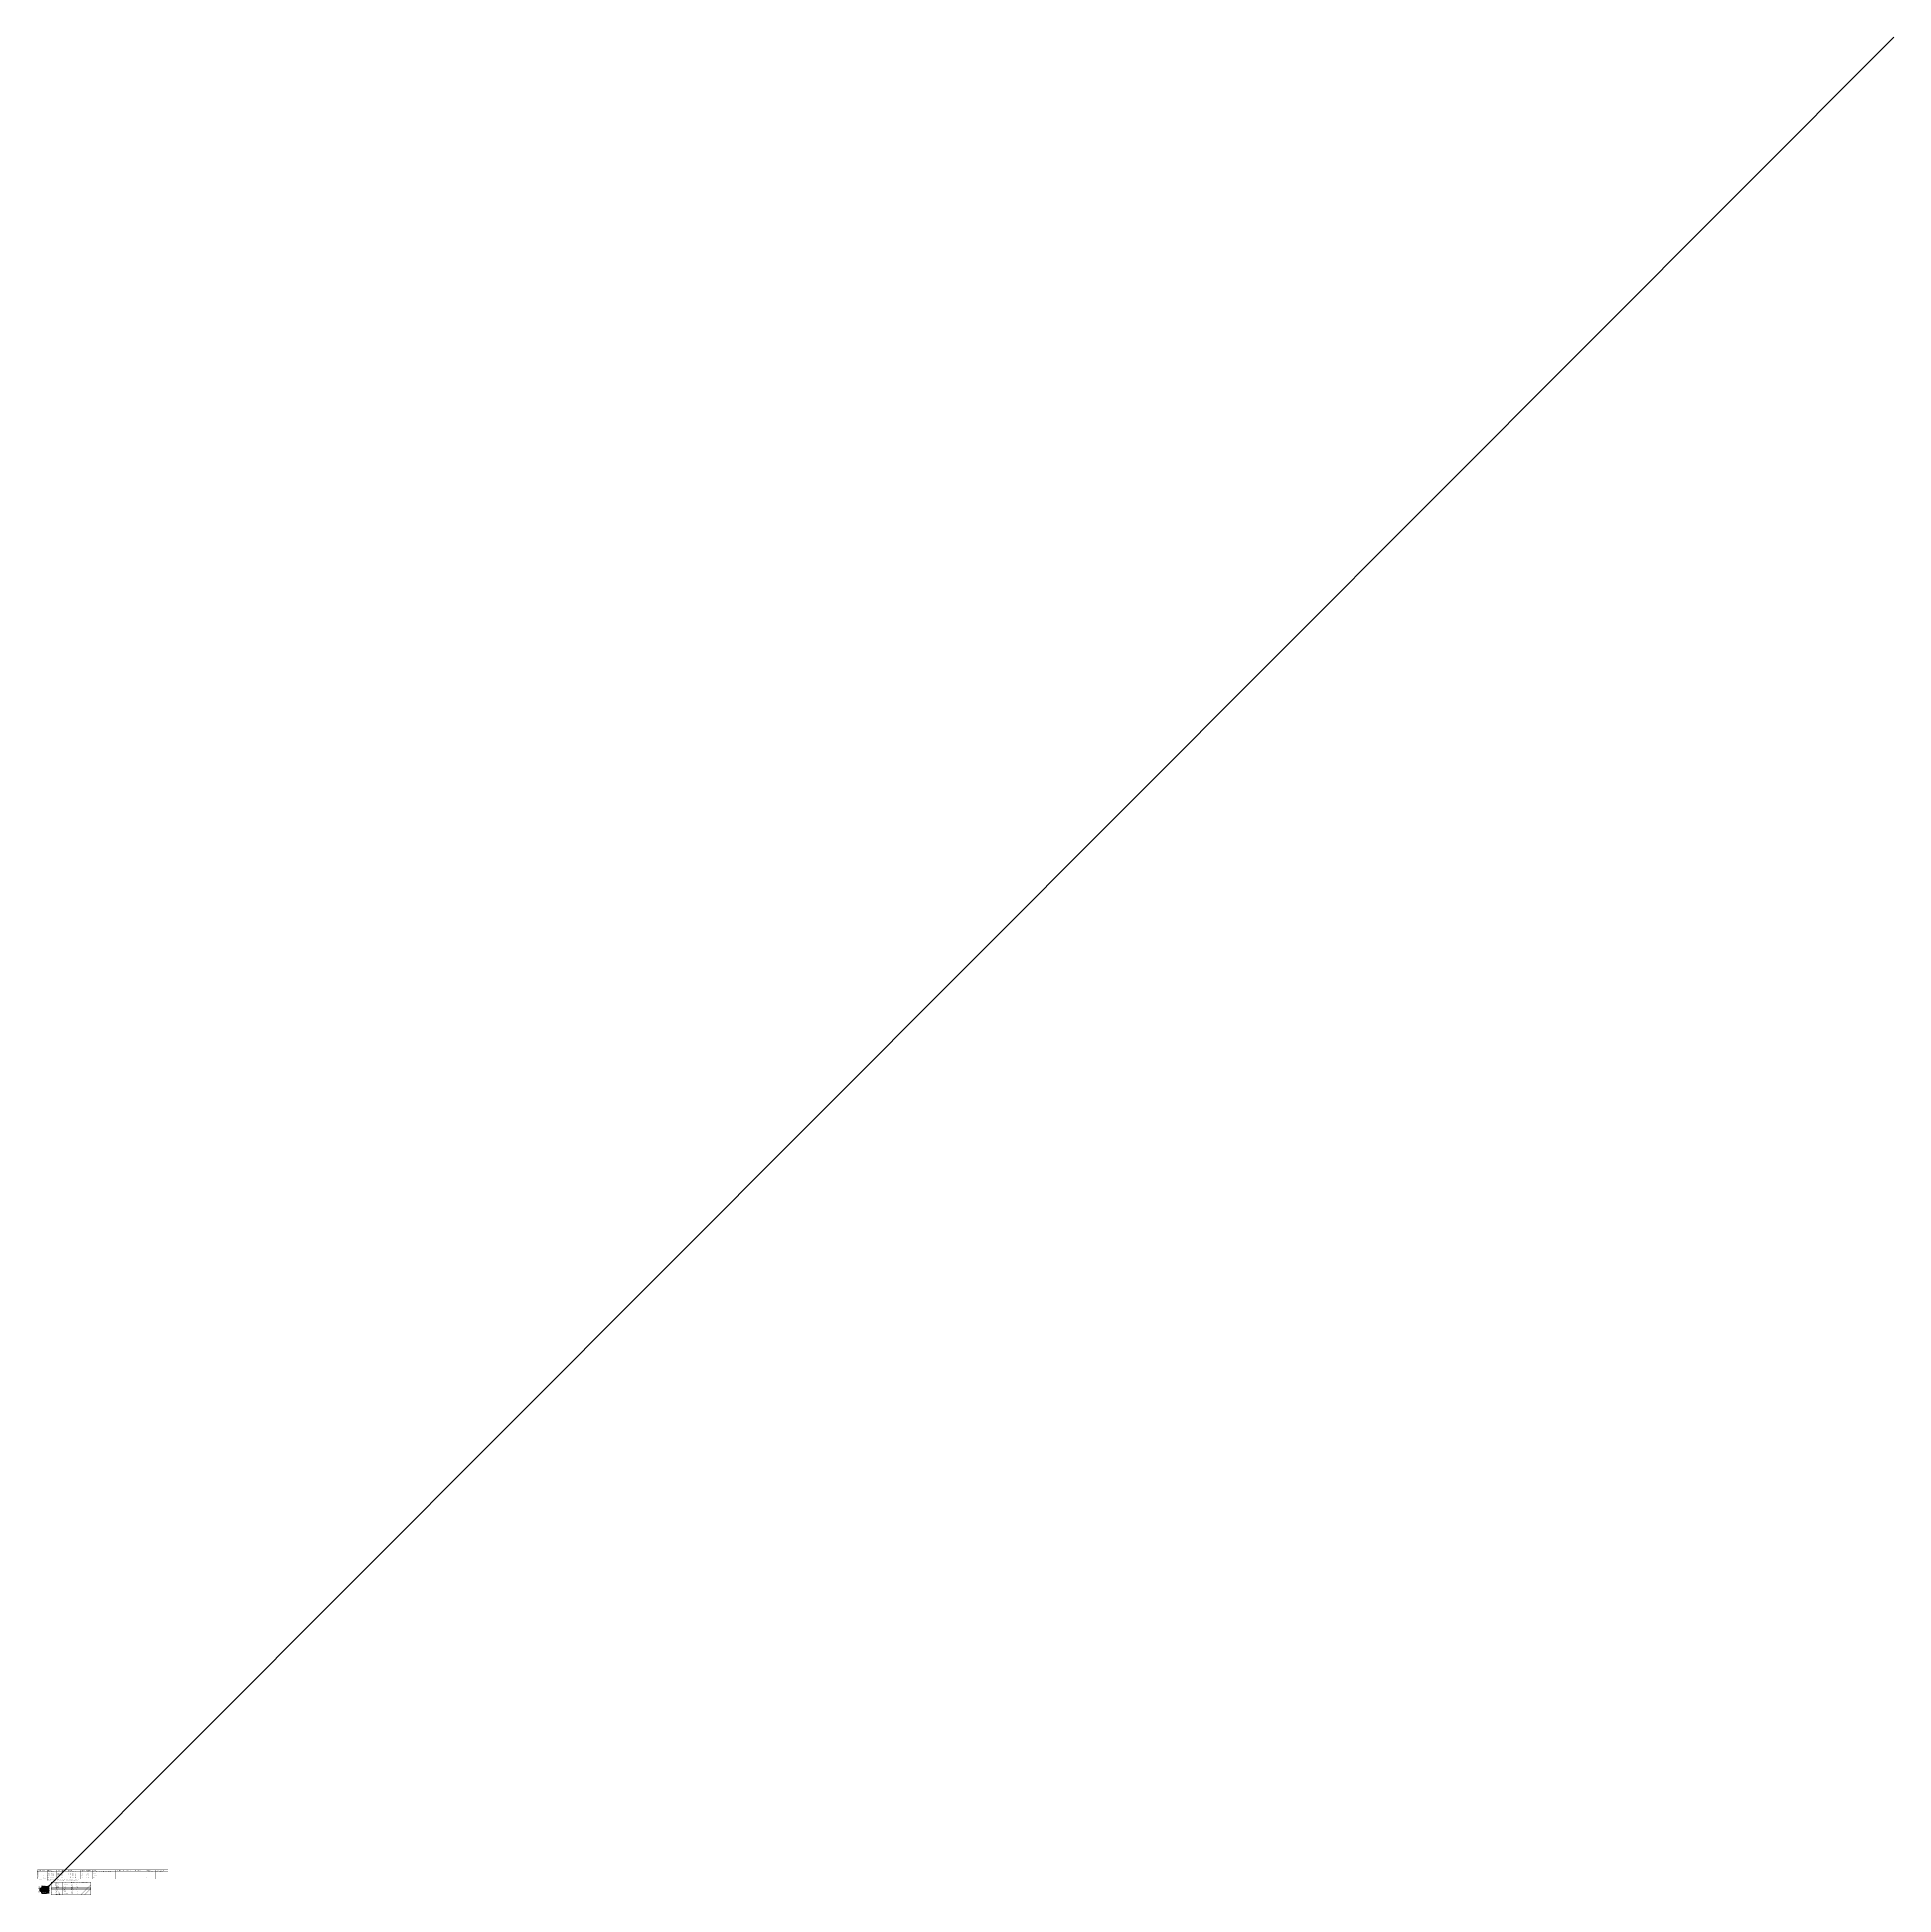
# Model space of a CAD drawing. Header units: inches. Extents: x 3 to 215, y 2 to 215.
import ezdxf

# ---------------------------------------------------------------- set-up
doc = ezdxf.new("R2010")
doc.units = ezdxf.units.IN
doc.header["$MEASUREMENT"] = 0
for name, color, linetype in [('Board_Outline', 56, 'Continuous'), ('Bottom Layer', 5, 'Continuous'), ('Bottom Overlay', 54, 'Continuous'), ('Bottom Paste', 16, 'Continuous'), ('Bottom Solder', 6, 'Continuous'), ('Dimension', 6, 'Continuous'), ('Drill Drawing', 1, 'Continuous'), ('Fabrication', 216, 'Continuous'), ('Layer 1', 16, 'Continuous'), ('Layer 2', 76, 'Continuous'), ('Multi-Layer', 9, 'Continuous'), ('Pad Holes', 156, 'Continuous'), ('Top Layer', 1, 'Continuous'), ('Top Overlay', 2, 'Continuous'), ('Top Paste', 8, 'Continuous'), ('Top Solder', 216, 'Continuous'), ('Via Holes', 16, 'Continuous')]:
    doc.layers.add(name, color=color, linetype=linetype)
doc.styles.add('Arial', font='', dxfattribs={"height": 0.2})
doc.styles.add('Arial_Bold', font='', dxfattribs={"height": 0.2})
doc.styles.get('Arial').set_extended_font_data('Arial')
doc.styles.get('Arial_Bold').set_extended_font_data('Arial', bold=True)

# ---------------------------------------------------------------- blocks, each defined once
blk = doc.blocks.new('TYPEC_312DSS_ACP16_1')
at = {"layer": 'Bottom Layer'}
h = blk.add_hatch(color=5, dxfattribs=at)
edge = h.paths.add_edge_path()
edge.add_arc((-0.17, -0.08), 0.0197, 0, 180)
edge.add_line((-0.19, -0.08), (-0.19, -0.11))
edge.add_arc((-0.17, -0.11), 0.0197, 180, 360)
edge.add_line((-0.15, -0.11), (-0.15, -0.08))
h = blk.add_hatch(color=5, dxfattribs=at)
edge = h.paths.add_edge_path()
edge.add_arc((0.17, -0.08), 0.0197, 0, 180)
edge.add_line((0.15, -0.08), (0.15, -0.11))
edge.add_arc((0.17, -0.11), 0.0197, 180, 360)
edge.add_line((0.19, -0.11), (0.19, -0.08))
at = {"layer": 'Bottom Solder'}
h = blk.add_hatch(color=6, dxfattribs=at)
edge = h.paths.add_edge_path()
edge.add_arc((-0.11, 0.05), 0.004, 0, 360)
h = blk.add_hatch(color=6, dxfattribs=at)
edge = h.paths.add_edge_path()
edge.add_arc((0.11, 0.05), 0.004, 0, 360)
h = blk.add_hatch(color=6, dxfattribs=at)
edge = h.paths.add_edge_path()
edge.add_arc((-0.17, -0.08), 0.0217, 0, 180)
edge.add_line((-0.19, -0.08), (-0.19, -0.11))
edge.add_arc((-0.17, -0.11), 0.0217, 180, 360)
edge.add_line((-0.15, -0.11), (-0.15, -0.08))
h = blk.add_hatch(color=6, dxfattribs=at)
edge = h.paths.add_edge_path()
edge.add_arc((0.17, -0.08), 0.0217, 0, 180)
edge.add_line((0.15, -0.08), (0.15, -0.11))
edge.add_arc((0.17, -0.11), 0.0217, 180, 360)
edge.add_line((0.19, -0.11), (0.19, -0.08))
at = {"layer": 'Layer 1'}
h = blk.add_hatch(color=16, dxfattribs=at)
edge = h.paths.add_edge_path()
edge.add_arc((-0.17, -0.08), 0.0197, 0, 180)
edge.add_line((-0.19, -0.08), (-0.19, -0.11))
edge.add_arc((-0.17, -0.11), 0.0197, 180, 360)
edge.add_line((-0.15, -0.11), (-0.15, -0.08))
h = blk.add_hatch(color=16, dxfattribs=at)
edge = h.paths.add_edge_path()
edge.add_arc((0.17, -0.08), 0.0197, 0, 180)
edge.add_line((0.15, -0.08), (0.15, -0.11))
edge.add_arc((0.17, -0.11), 0.0197, 180, 360)
edge.add_line((0.19, -0.11), (0.19, -0.08))
at = {"layer": 'Layer 2'}
h = blk.add_hatch(color=76, dxfattribs=at)
edge = h.paths.add_edge_path()
edge.add_arc((-0.17, -0.08), 0.0197, 0, 180)
edge.add_line((-0.19, -0.08), (-0.19, -0.11))
edge.add_arc((-0.17, -0.11), 0.0197, 180, 360)
edge.add_line((-0.15, -0.11), (-0.15, -0.08))
h = blk.add_hatch(color=76, dxfattribs=at)
edge = h.paths.add_edge_path()
edge.add_arc((0.17, -0.08), 0.0197, 0, 180)
edge.add_line((0.15, -0.08), (0.15, -0.11))
edge.add_arc((0.17, -0.11), 0.0197, 180, 360)
edge.add_line((0.19, -0.11), (0.19, -0.08))
at = {"layer": 'Multi-Layer'}
h = blk.add_hatch(color=9, dxfattribs=at)
edge = h.paths.add_edge_path()
edge.add_arc((-0.17, -0.08), 0.0197, 0, 180)
edge.add_line((-0.19, -0.08), (-0.19, -0.11))
edge.add_arc((-0.17, -0.11), 0.0197, 180, 360)
edge.add_line((-0.15, -0.11), (-0.15, -0.08))
h = blk.add_hatch(color=9, dxfattribs=at)
edge = h.paths.add_edge_path()
edge.add_arc((0.17, -0.08), 0.0197, 0, 180)
edge.add_line((0.15, -0.08), (0.15, -0.11))
edge.add_arc((0.17, -0.11), 0.0197, 180, 360)
edge.add_line((0.19, -0.11), (0.19, -0.08))
at = {"layer": 'Pad Holes'}
h = blk.add_hatch(color=7, dxfattribs=at)
edge = h.paths.add_edge_path()
edge.add_arc((-0.11, 0.05), 0.0128, 0, 360)
h = blk.add_hatch(color=7, dxfattribs=at)
edge = h.paths.add_edge_path()
edge.add_arc((0.11, 0.05), 0.0128, 0, 360)
h = blk.add_hatch(color=7, dxfattribs=at)
edge = h.paths.add_edge_path()
edge.add_arc((-0.17, -0.08), 0.0118, 0, 180)
edge.add_line((-0.18, -0.08), (-0.18, -0.11))
edge.add_arc((-0.17, -0.11), 0.0118, 180, 360)
edge.add_line((-0.16, -0.11), (-0.16, -0.08))
h = blk.add_hatch(color=7, dxfattribs=at)
edge = h.paths.add_edge_path()
edge.add_arc((0.17, -0.08), 0.0118, 0, 180)
edge.add_line((0.16, -0.08), (0.16, -0.11))
edge.add_arc((0.17, -0.11), 0.0118, 180, 360)
edge.add_line((0.18, -0.11), (0.18, -0.08))
at = {"layer": 'Top Layer'}
for points in [[(-0.23, 0.04), (-0.23, 0.11), (-0.16, 0.11), (-0.16, 0.04)], [(-0.14, 0.12), (-0.13, 0.12), (-0.13, 0.07), (-0.14, 0.07)], [(-0.13, 0.12), (-0.11, 0.12), (-0.11, 0.07), (-0.13, 0.07)], [(-0.11, 0.12), (-0.09, 0.12), (-0.09, 0.07), (-0.11, 0.07)], [(-0.09, 0.12), (-0.08, 0.12), (-0.08, 0.07), (-0.09, 0.07)], [(-0.07, 0.12), (-0.06, 0.12), (-0.06, 0.07), (-0.07, 0.07)], [(-0.06, 0.12), (-0.04, 0.12), (-0.04, 0.07), (-0.06, 0.07)], [(-0.04, 0.12), (-0.02, 0.12), (-0.02, 0.07), (-0.04, 0.07)], [(-0.02, 0.12), (0, 0.12), (0, 0.07), (-0.02, 0.07)], [(0, 0.12), (0.02, 0.12), (0.02, 0.07), (0, 0.07)], [(0.02, 0.12), (0.04, 0.12), (0.04, 0.07), (0.02, 0.07)], [(0.04, 0.12), (0.06, 0.12), (0.06, 0.07), (0.04, 0.07)], [(0.06, 0.12), (0.07, 0.12), (0.07, 0.07), (0.06, 0.07)], [(0.08, 0.12), (0.09, 0.12), (0.09, 0.07), (0.08, 0.07)], [(0.09, 0.12), (0.11, 0.12), (0.11, 0.07), (0.09, 0.07)], [(0.11, 0.12), (0.13, 0.12), (0.13, 0.07), (0.11, 0.07)], [(0.13, 0.12), (0.14, 0.12), (0.14, 0.07), (0.13, 0.07)], [(0.16, 0.04), (0.16, 0.11), (0.23, 0.11), (0.23, 0.04)]]:
    blk.add_hatch(color=1, dxfattribs=at).paths.add_polyline_path(points)
h = blk.add_hatch(color=1, dxfattribs=at)
edge = h.paths.add_edge_path()
edge.add_arc((-0.17, -0.08), 0.0197, 0, 180)
edge.add_line((-0.19, -0.08), (-0.19, -0.11))
edge.add_arc((-0.17, -0.11), 0.0197, 180, 360)
edge.add_line((-0.15, -0.11), (-0.15, -0.08))
h = blk.add_hatch(color=1, dxfattribs=at)
edge = h.paths.add_edge_path()
edge.add_arc((0.17, -0.08), 0.0197, 0, 180)
edge.add_line((0.15, -0.08), (0.15, -0.11))
edge.add_arc((0.17, -0.11), 0.0197, 180, 360)
edge.add_line((0.19, -0.11), (0.19, -0.08))
at = {"layer": 'Top Paste'}
for points in [[(-0.23, 0.04), (-0.23, 0.11), (-0.16, 0.11), (-0.16, 0.04)], [(-0.14, 0.12), (-0.13, 0.12), (-0.13, 0.07), (-0.14, 0.07)], [(-0.13, 0.12), (-0.11, 0.12), (-0.11, 0.07), (-0.13, 0.07)], [(-0.11, 0.12), (-0.09, 0.12), (-0.09, 0.07), (-0.11, 0.07)], [(-0.09, 0.12), (-0.08, 0.12), (-0.08, 0.07), (-0.09, 0.07)], [(-0.07, 0.12), (-0.06, 0.12), (-0.06, 0.07), (-0.07, 0.07)], [(-0.06, 0.12), (-0.04, 0.12), (-0.04, 0.07), (-0.06, 0.07)], [(-0.04, 0.12), (-0.02, 0.12), (-0.02, 0.07), (-0.04, 0.07)], [(-0.02, 0.12), (0, 0.12), (0, 0.07), (-0.02, 0.07)], [(0, 0.12), (0.02, 0.12), (0.02, 0.07), (0, 0.07)], [(0.02, 0.12), (0.04, 0.12), (0.04, 0.07), (0.02, 0.07)], [(0.04, 0.12), (0.06, 0.12), (0.06, 0.07), (0.04, 0.07)], [(0.06, 0.12), (0.07, 0.12), (0.07, 0.07), (0.06, 0.07)], [(0.08, 0.12), (0.09, 0.12), (0.09, 0.07), (0.08, 0.07)], [(0.09, 0.12), (0.11, 0.12), (0.11, 0.07), (0.09, 0.07)], [(0.11, 0.12), (0.13, 0.12), (0.13, 0.07), (0.11, 0.07)], [(0.13, 0.12), (0.14, 0.12), (0.14, 0.07), (0.13, 0.07)], [(0.16, 0.04), (0.16, 0.11), (0.23, 0.11), (0.23, 0.04)]]:
    blk.add_hatch(color=8, dxfattribs=at).paths.add_polyline_path(points)
at = {"layer": 'Top Solder'}
for points in [[(-0.23, 0.04), (-0.23, 0.11), (-0.16, 0.11), (-0.16, 0.04)], [(-0.14, 0.12), (-0.12, 0.12), (-0.12, 0.07), (-0.14, 0.07)], [(-0.13, 0.12), (-0.11, 0.12), (-0.11, 0.07), (-0.13, 0.07)], [(-0.11, 0.12), (-0.09, 0.12), (-0.09, 0.07), (-0.11, 0.07)], [(-0.1, 0.12), (-0.08, 0.12), (-0.08, 0.07), (-0.1, 0.07)], [(-0.08, 0.12), (-0.06, 0.12), (-0.06, 0.07), (-0.08, 0.07)], [(-0.06, 0.12), (-0.04, 0.12), (-0.04, 0.07), (-0.06, 0.07)], [(-0.04, 0.12), (-0.02, 0.12), (-0.02, 0.07), (-0.04, 0.07)], [(-0.02, 0.12), (0, 0.12), (0, 0.07), (-0.02, 0.07)], [(0, 0.12), (0.02, 0.12), (0.02, 0.07), (0, 0.07)], [(0.02, 0.12), (0.04, 0.12), (0.04, 0.07), (0.02, 0.07)], [(0.04, 0.12), (0.06, 0.12), (0.06, 0.07), (0.04, 0.07)], [(0.06, 0.12), (0.08, 0.12), (0.08, 0.07), (0.06, 0.07)], [(0.08, 0.12), (0.1, 0.12), (0.1, 0.07), (0.08, 0.07)], [(0.09, 0.12), (0.11, 0.12), (0.11, 0.07), (0.09, 0.07)], [(0.11, 0.12), (0.13, 0.12), (0.13, 0.07), (0.11, 0.07)], [(0.12, 0.12), (0.14, 0.12), (0.14, 0.07), (0.12, 0.07)], [(0.16, 0.04), (0.16, 0.11), (0.23, 0.11), (0.23, 0.04)]]:
    blk.add_hatch(color=216, dxfattribs=at).paths.add_polyline_path(points)
h = blk.add_hatch(color=216, dxfattribs=at)
edge = h.paths.add_edge_path()
edge.add_arc((-0.11, 0.05), 0.004, 0, 360)
h = blk.add_hatch(color=216, dxfattribs=at)
edge = h.paths.add_edge_path()
edge.add_arc((0.11, 0.05), 0.004, 0, 360)
h = blk.add_hatch(color=216, dxfattribs=at)
edge = h.paths.add_edge_path()
edge.add_arc((-0.17, -0.08), 0.0217, 0, 180)
edge.add_line((-0.19, -0.08), (-0.19, -0.11))
edge.add_arc((-0.17, -0.11), 0.0217, 180, 360)
edge.add_line((-0.15, -0.11), (-0.15, -0.08))
h = blk.add_hatch(color=216, dxfattribs=at)
edge = h.paths.add_edge_path()
edge.add_arc((0.17, -0.08), 0.0217, 0, 180)
edge.add_line((0.15, -0.08), (0.15, -0.11))
edge.add_arc((0.17, -0.11), 0.0217, 180, 360)
edge.add_line((0.19, -0.11), (0.19, -0.08))
at = {"layer": 'Top Overlay'}
for points in [[(-0.18, 0.03, 0.01, 0.01, 0), (-0.18, -0.05, 0.01, 0.01, 0)], [(-0.15, 0.09, 0.01, 0.01, 0), (-0.15, 0.09, 0.01, 0.01, 0)], [(0.15, 0.09, 0.01, 0.01, 0), (0.15, 0.09, 0.01, 0.01, 0)], [(0.18, 0.03, 0.01, 0.01, 0), (0.18, -0.05, 0.01, 0.01, 0)], [(-0.18, -0.13, 0.01, 0.01, 0), (-0.18, -0.2, 0.01, 0.01, 0)], [(-0.18, -0.2, 0.01, 0.01, 0), (0.18, -0.2, 0.01, 0.01, 0)], [(0.18, -0.13, 0.01, 0.01, 0), (0.18, -0.2, 0.01, 0.01, 0)]]:
    blk.add_lwpolyline(points, format="xyseb", dxfattribs=at)
for points in [[(-0.18, 0.03, 0.005, 0.005, 1), (-0.17, 0.03, 0.005, 0.005, 1)], [(-0.16, 0.09, 0.005, 0.005, 1), (-0.15, 0.09, 0.005, 0.005, 1)], [(-0.15, 0.09, 0.005, 0.005, 1), (-0.14, 0.09, 0.005, 0.005, 1)], [(0.14, 0.09, 0.005, 0.005, 1), (0.15, 0.09, 0.005, 0.005, 1)], [(0.15, 0.09, 0.005, 0.005, 1), (0.16, 0.09, 0.005, 0.005, 1)], [(0.17, 0.03, 0.005, 0.005, 1), (0.18, 0.03, 0.005, 0.005, 1)], [(-0.18, -0.05, 0.005, 0.005, 1), (-0.17, -0.05, 0.005, 0.005, 1)], [(-0.18, -0.13, 0.005, 0.005, 1), (-0.17, -0.13, 0.005, 0.005, 1)], [(-0.18, -0.2, 0.005, 0.005, 1), (-0.17, -0.2, 0.005, 0.005, 1)], [(-0.18, -0.2, 0.005, 0.005, 1), (-0.17, -0.2, 0.005, 0.005, 1)], [(0.17, -0.05, 0.005, 0.005, 1), (0.18, -0.05, 0.005, 0.005, 1)], [(0.17, -0.13, 0.005, 0.005, 1), (0.18, -0.13, 0.005, 0.005, 1)], [(0.17, -0.2, 0.005, 0.005, 1), (0.18, -0.2, 0.005, 0.005, 1)], [(0.17, -0.2, 0.005, 0.005, 1), (0.18, -0.2, 0.005, 0.005, 1)]]:
    blk.add_lwpolyline(points, format="xyseb", close=True, dxfattribs=at)
blk = doc.blocks.new('R_667799_2')
at = {"layer": 'Bottom Solder'}
h = blk.add_hatch(color=6, dxfattribs=at)
edge = h.paths.add_edge_path()
edge.add_arc((-0.04, -0.02), 0.004, 0, 360)
h = blk.add_hatch(color=6, dxfattribs=at)
edge = h.paths.add_edge_path()
edge.add_arc((0.04, -0.02), 0.004, 0, 360)
at = {"layer": 'Pad Holes'}
h = blk.add_hatch(color=7, dxfattribs=at)
edge = h.paths.add_edge_path()
edge.add_arc((-0.04, -0.02), 0.014, 0, 360)
h = blk.add_hatch(color=7, dxfattribs=at)
edge = h.paths.add_edge_path()
edge.add_arc((0.04, -0.02), 0.014, 0, 360)
at = {"layer": 'Top Layer'}
for points in [[(-0.08, 0.02), (-0.06, 0.02), (-0.06, -0.01), (-0.08, -0.01)], [(-0.02, 0.05), (0.02, 0.05), (0.02, 0.03), (-0.02, 0.03)], [(0.06, 0.02), (0.08, 0.02), (0.08, -0.01), (0.06, -0.01)], [(-0.08, -0.03), (-0.06, -0.03), (-0.06, -0.06), (-0.08, -0.06)], [(0.06, -0.03), (0.08, -0.03), (0.08, -0.06), (0.06, -0.06)]]:
    blk.add_hatch(color=1, dxfattribs=at).paths.add_polyline_path(points)
at = {"layer": 'Top Paste'}
for points in [[(-0.08, 0.02), (-0.06, 0.02), (-0.06, -0.01), (-0.08, -0.01)], [(-0.02, 0.05), (0.02, 0.05), (0.02, 0.03), (-0.02, 0.03)], [(0.06, 0.02), (0.08, 0.02), (0.08, -0.01), (0.06, -0.01)], [(-0.08, -0.03), (-0.06, -0.03), (-0.06, -0.06), (-0.08, -0.06)], [(0.06, -0.03), (0.08, -0.03), (0.08, -0.06), (0.06, -0.06)]]:
    blk.add_hatch(color=8, dxfattribs=at).paths.add_polyline_path(points)
at = {"layer": 'Top Solder'}
for points in [[(-0.08, 0.02), (-0.05, 0.02), (-0.05, -0.02), (-0.08, -0.02)], [(-0.02, 0.06), (0.02, 0.06), (0.02, 0.03), (-0.02, 0.03)], [(0.05, 0.02), (0.08, 0.02), (0.08, -0.02), (0.05, -0.02)], [(-0.08, -0.02), (-0.05, -0.02), (-0.05, -0.06), (-0.08, -0.06)], [(0.05, -0.02), (0.08, -0.02), (0.08, -0.06), (0.05, -0.06)]]:
    blk.add_hatch(color=216, dxfattribs=at).paths.add_polyline_path(points)
h = blk.add_hatch(color=216, dxfattribs=at)
edge = h.paths.add_edge_path()
edge.add_arc((-0.04, -0.02), 0.004, 0, 360)
h = blk.add_hatch(color=216, dxfattribs=at)
edge = h.paths.add_edge_path()
edge.add_arc((0.04, -0.02), 0.004, 0, 360)
at = {"layer": 'Top Overlay'}
for points in [[(-0.03, 0.05, 0.006, 0.006, 0), (-0.08, 0.05, 0.006, 0.006, 0)], [(-0.08, 0.03, 0.006, 0.006, 0), (-0.08, 0.05, 0.006, 0.006, 0)], [(0.08, 0.05, 0.006, 0.006, 0), (0.03, 0.05, 0.006, 0.006, 0)], [(0.08, 0.03, 0.006, 0.006, 0), (0.08, 0.05, 0.006, 0.006, 0)], [(-0.07, -0.08, 0.005, 0.005, 0), (-0.07, -0.07, 0.005, 0.005, 0)], [(0.07, -0.08, 0.005, 0.005, 0), (-0.07, -0.08, 0.005, 0.005, 0)], [(0.07, -0.08, 0.005, 0.005, 0), (0.07, -0.07, 0.005, 0.005, 0)]]:
    blk.add_lwpolyline(points, format="xyseb", dxfattribs=at)
for points in [[(-0.08, 0.05, 0.003, 0.003, 1), (-0.07, 0.05, 0.003, 0.003, 1)], [(-0.08, 0.05, 0.003, 0.003, 1), (-0.07, 0.05, 0.003, 0.003, 1)], [(-0.08, 0.03, 0.003, 0.003, 1), (-0.07, 0.03, 0.003, 0.003, 1)], [(-0.03, 0.05, 0.003, 0.003, 1), (-0.03, 0.05, 0.003, 0.003, 1)], [(0.03, 0.05, 0.003, 0.003, 1), (0.03, 0.05, 0.003, 0.003, 1)], [(0.07, 0.05, 0.003, 0.003, 1), (0.08, 0.05, 0.003, 0.003, 1)], [(0.07, 0.05, 0.003, 0.003, 1), (0.08, 0.05, 0.003, 0.003, 1)], [(0.07, 0.03, 0.003, 0.003, 1), (0.08, 0.03, 0.003, 0.003, 1)], [(-0.07, -0.07, 0.0025, 0.0025, 1), (-0.07, -0.07, 0.0025, 0.0025, 1)], [(-0.07, -0.08, 0.0025, 0.0025, 1), (-0.07, -0.08, 0.0025, 0.0025, 1)], [(-0.07, -0.08, 0.0025, 0.0025, 1), (-0.07, -0.08, 0.0025, 0.0025, 1)], [(0.07, -0.07, 0.0025, 0.0025, 1), (0.07, -0.07, 0.0025, 0.0025, 1)], [(0.07, -0.08, 0.0025, 0.0025, 1), (0.07, -0.08, 0.0025, 0.0025, 1)], [(0.07, -0.08, 0.0025, 0.0025, 1), (0.07, -0.08, 0.0025, 0.0025, 1)]]:
    blk.add_lwpolyline(points, format="xyseb", close=True, dxfattribs=at)
blk = doc.blocks.new('R_667799_3')
at = {"layer": 'Bottom Solder'}
h = blk.add_hatch(color=6, dxfattribs=at)
edge = h.paths.add_edge_path()
edge.add_arc((-0.04, -0.02), 0.004, 0, 360)
h = blk.add_hatch(color=6, dxfattribs=at)
edge = h.paths.add_edge_path()
edge.add_arc((0.04, -0.02), 0.004, 0, 360)
at = {"layer": 'Pad Holes'}
h = blk.add_hatch(color=7, dxfattribs=at)
edge = h.paths.add_edge_path()
edge.add_arc((-0.04, -0.02), 0.014, 0, 360)
h = blk.add_hatch(color=7, dxfattribs=at)
edge = h.paths.add_edge_path()
edge.add_arc((0.04, -0.02), 0.014, 0, 360)
at = {"layer": 'Top Layer'}
for points in [[(-0.08, 0.02), (-0.06, 0.02), (-0.06, -0.01), (-0.08, -0.01)], [(-0.02, 0.05), (0.02, 0.05), (0.02, 0.03), (-0.02, 0.03)], [(0.06, 0.02), (0.08, 0.02), (0.08, -0.01), (0.06, -0.01)], [(-0.08, -0.03), (-0.06, -0.03), (-0.06, -0.06), (-0.08, -0.06)], [(0.06, -0.03), (0.08, -0.03), (0.08, -0.06), (0.06, -0.06)]]:
    blk.add_hatch(color=1, dxfattribs=at).paths.add_polyline_path(points)
at = {"layer": 'Top Paste'}
for points in [[(-0.08, 0.02), (-0.06, 0.02), (-0.06, -0.01), (-0.08, -0.01)], [(-0.02, 0.05), (0.02, 0.05), (0.02, 0.03), (-0.02, 0.03)], [(0.06, 0.02), (0.08, 0.02), (0.08, -0.01), (0.06, -0.01)], [(-0.08, -0.03), (-0.06, -0.03), (-0.06, -0.06), (-0.08, -0.06)], [(0.06, -0.03), (0.08, -0.03), (0.08, -0.06), (0.06, -0.06)]]:
    blk.add_hatch(color=8, dxfattribs=at).paths.add_polyline_path(points)
at = {"layer": 'Top Solder'}
for points in [[(-0.08, 0.02), (-0.05, 0.02), (-0.05, -0.02), (-0.08, -0.02)], [(-0.02, 0.06), (0.02, 0.06), (0.02, 0.03), (-0.02, 0.03)], [(0.05, 0.02), (0.08, 0.02), (0.08, -0.02), (0.05, -0.02)], [(-0.08, -0.02), (-0.05, -0.02), (-0.05, -0.06), (-0.08, -0.06)], [(0.05, -0.02), (0.08, -0.02), (0.08, -0.06), (0.05, -0.06)]]:
    blk.add_hatch(color=216, dxfattribs=at).paths.add_polyline_path(points)
h = blk.add_hatch(color=216, dxfattribs=at)
edge = h.paths.add_edge_path()
edge.add_arc((-0.04, -0.02), 0.004, 0, 360)
h = blk.add_hatch(color=216, dxfattribs=at)
edge = h.paths.add_edge_path()
edge.add_arc((0.04, -0.02), 0.004, 0, 360)
at = {"layer": 'Top Overlay'}
for points in [[(-0.08, 0.03, 0.006, 0.006, 0), (-0.08, 0.05, 0.006, 0.006, 0)], [(-0.03, 0.05, 0.006, 0.006, 0), (-0.08, 0.05, 0.006, 0.006, 0)], [(0.08, 0.05, 0.006, 0.006, 0), (0.03, 0.05, 0.006, 0.006, 0)], [(0.08, 0.03, 0.006, 0.006, 0), (0.08, 0.05, 0.006, 0.006, 0)], [(-0.07, -0.08, 0.005, 0.005, 0), (-0.07, -0.07, 0.005, 0.005, 0)], [(0.07, -0.08, 0.005, 0.005, 0), (-0.07, -0.08, 0.005, 0.005, 0)], [(0.07, -0.08, 0.005, 0.005, 0), (0.07, -0.07, 0.005, 0.005, 0)]]:
    blk.add_lwpolyline(points, format="xyseb", dxfattribs=at)
for points in [[(-0.08, 0.05, 0.003, 0.003, 1), (-0.07, 0.05, 0.003, 0.003, 1)], [(-0.08, 0.05, 0.003, 0.003, 1), (-0.07, 0.05, 0.003, 0.003, 1)], [(-0.08, 0.03, 0.003, 0.003, 1), (-0.07, 0.03, 0.003, 0.003, 1)], [(-0.03, 0.05, 0.003, 0.003, 1), (-0.03, 0.05, 0.003, 0.003, 1)], [(0.03, 0.05, 0.003, 0.003, 1), (0.03, 0.05, 0.003, 0.003, 1)], [(0.07, 0.05, 0.003, 0.003, 1), (0.08, 0.05, 0.003, 0.003, 1)], [(0.07, 0.05, 0.003, 0.003, 1), (0.08, 0.05, 0.003, 0.003, 1)], [(0.07, 0.03, 0.003, 0.003, 1), (0.08, 0.03, 0.003, 0.003, 1)], [(-0.07, -0.07, 0.0025, 0.0025, 1), (-0.07, -0.07, 0.0025, 0.0025, 1)], [(-0.07, -0.08, 0.0025, 0.0025, 1), (-0.07, -0.08, 0.0025, 0.0025, 1)], [(-0.07, -0.08, 0.0025, 0.0025, 1), (-0.07, -0.08, 0.0025, 0.0025, 1)], [(0.07, -0.07, 0.0025, 0.0025, 1), (0.07, -0.07, 0.0025, 0.0025, 1)], [(0.07, -0.08, 0.0025, 0.0025, 1), (0.07, -0.08, 0.0025, 0.0025, 1)], [(0.07, -0.08, 0.0025, 0.0025, 1), (0.07, -0.08, 0.0025, 0.0025, 1)]]:
    blk.add_lwpolyline(points, format="xyseb", close=True, dxfattribs=at)
blk = doc.blocks.new('R___0201_B_4')
at = {"layer": 'Bottom Layer'}
for points in [[(-0.02, 0.01), (-0.01, 0.01), (-0.01, -0.01), (-0.02, -0.01)], [(0.01, 0.01), (0.02, 0.01), (0.02, -0.01), (0.01, -0.01)]]:
    blk.add_hatch(color=5, dxfattribs=at).paths.add_polyline_path(points)
at = {"layer": 'Bottom Paste'}
for points in [[(-0.02, 0.01), (-0.01, 0.01), (-0.01, -0.01), (-0.02, -0.01)], [(0.01, 0.01), (0.02, 0.01), (0.02, -0.01), (0.01, -0.01)]]:
    blk.add_hatch(color=16, dxfattribs=at).paths.add_polyline_path(points)
at = {"layer": 'Bottom Solder'}
for points in [[(-0.02, 0.01), (0, 0.01), (0, -0.01), (-0.02, -0.01)], [(0, 0.01), (0.02, 0.01), (0.02, -0.01), (0, -0.01)]]:
    blk.add_hatch(color=6, dxfattribs=at).paths.add_polyline_path(points)
at = {"layer": 'Bottom Overlay'}
for points in [[(-0.02, 0.01, 0.005, 0.005, 0), (0.02, 0.01, 0.005, 0.005, 0)], [(-0.02, 0.01, 0.005, 0.005, 0), (-0.02, -0.01, 0.005, 0.005, 0)], [(0.02, 0.01, 0.005, 0.005, 0), (0.02, -0.01, 0.005, 0.005, 0)], [(-0.02, -0.01, 0.005, 0.005, 0), (0.02, -0.01, 0.005, 0.005, 0)]]:
    blk.add_lwpolyline(points, format="xyseb", dxfattribs=at)
for points in [[(-0.02, 0.01, 0.0025, 0.0025, 1), (-0.02, 0.01, 0.0025, 0.0025, 1)], [(-0.02, 0.01, 0.0025, 0.0025, 1), (-0.02, 0.01, 0.0025, 0.0025, 1)], [(0.02, 0.01, 0.0025, 0.0025, 1), (0.02, 0.01, 0.0025, 0.0025, 1)], [(0.02, 0.01, 0.0025, 0.0025, 1), (0.02, 0.01, 0.0025, 0.0025, 1)], [(-0.02, -0.01, 0.0025, 0.0025, 1), (-0.02, -0.01, 0.0025, 0.0025, 1)], [(-0.02, -0.01, 0.0025, 0.0025, 1), (-0.02, -0.01, 0.0025, 0.0025, 1)], [(0.02, -0.01, 0.0025, 0.0025, 1), (0.02, -0.01, 0.0025, 0.0025, 1)], [(0.02, -0.01, 0.0025, 0.0025, 1), (0.02, -0.01, 0.0025, 0.0025, 1)]]:
    blk.add_lwpolyline(points, format="xyseb", close=True, dxfattribs=at)
blk = doc.blocks.new('R___0201_B_5')
at = {"layer": 'Bottom Layer'}
for points in [[(-0.02, 0.01), (-0.01, 0.01), (-0.01, -0.01), (-0.02, -0.01)], [(0.01, 0.01), (0.02, 0.01), (0.02, -0.01), (0.01, -0.01)]]:
    blk.add_hatch(color=5, dxfattribs=at).paths.add_polyline_path(points)
at = {"layer": 'Bottom Paste'}
for points in [[(-0.02, 0.01), (-0.01, 0.01), (-0.01, -0.01), (-0.02, -0.01)], [(0.01, 0.01), (0.02, 0.01), (0.02, -0.01), (0.01, -0.01)]]:
    blk.add_hatch(color=16, dxfattribs=at).paths.add_polyline_path(points)
at = {"layer": 'Bottom Solder'}
for points in [[(-0.02, 0.01), (0, 0.01), (0, -0.01), (-0.02, -0.01)], [(0, 0.01), (0.02, 0.01), (0.02, -0.01), (0, -0.01)]]:
    blk.add_hatch(color=6, dxfattribs=at).paths.add_polyline_path(points)
at = {"layer": 'Bottom Overlay'}
for points in [[(0.02, 0.01, 0.005, 0.005, 0), (-0.02, 0.01, 0.005, 0.005, 0)], [(-0.02, -0.01, 0.005, 0.005, 0), (-0.02, 0.01, 0.005, 0.005, 0)], [(0.02, -0.01, 0.005, 0.005, 0), (0.02, 0.01, 0.005, 0.005, 0)], [(0.02, -0.01, 0.005, 0.005, 0), (-0.02, -0.01, 0.005, 0.005, 0)]]:
    blk.add_lwpolyline(points, format="xyseb", dxfattribs=at)
for points in [[(-0.02, 0.01, 0.0025, 0.0025, 1), (-0.02, 0.01, 0.0025, 0.0025, 1)], [(-0.02, 0.01, 0.0025, 0.0025, 1), (-0.02, 0.01, 0.0025, 0.0025, 1)], [(0.02, 0.01, 0.0025, 0.0025, 1), (0.02, 0.01, 0.0025, 0.0025, 1)], [(0.02, 0.01, 0.0025, 0.0025, 1), (0.02, 0.01, 0.0025, 0.0025, 1)], [(-0.02, -0.01, 0.0025, 0.0025, 1), (-0.02, -0.01, 0.0025, 0.0025, 1)], [(-0.02, -0.01, 0.0025, 0.0025, 1), (-0.02, -0.01, 0.0025, 0.0025, 1)], [(0.02, -0.01, 0.0025, 0.0025, 1), (0.02, -0.01, 0.0025, 0.0025, 1)], [(0.02, -0.01, 0.0025, 0.0025, 1), (0.02, -0.01, 0.0025, 0.0025, 1)]]:
    blk.add_lwpolyline(points, format="xyseb", close=True, dxfattribs=at)
blk = doc.blocks.new('S____SOT_6_B_6')
at = {"layer": 'Bottom Layer'}
for points in [[(-0.07, 0.05), (-0.03, 0.05), (-0.03, 0.02), (-0.07, 0.02)], [(-0.07, 0.01), (-0.03, 0.01), (-0.03, -0.01), (-0.07, -0.01)], [(0.03, 0.05), (0.07, 0.05), (0.07, 0.02), (0.03, 0.02)], [(0.03, 0.01), (0.07, 0.01), (0.07, -0.01), (0.03, -0.01)], [(-0.07, -0.02), (-0.03, -0.02), (-0.03, -0.05), (-0.07, -0.05)], [(0.03, -0.02), (0.07, -0.02), (0.07, -0.05), (0.03, -0.05)]]:
    blk.add_hatch(color=5, dxfattribs=at).paths.add_polyline_path(points)
at = {"layer": 'Bottom Paste'}
for points in [[(-0.07, 0.05), (-0.03, 0.05), (-0.03, 0.02), (-0.07, 0.02)], [(-0.07, 0.01), (-0.03, 0.01), (-0.03, -0.01), (-0.07, -0.01)], [(0.03, 0.05), (0.07, 0.05), (0.07, 0.02), (0.03, 0.02)], [(0.03, 0.01), (0.07, 0.01), (0.07, -0.01), (0.03, -0.01)], [(-0.07, -0.02), (-0.03, -0.02), (-0.03, -0.05), (-0.07, -0.05)], [(0.03, -0.02), (0.07, -0.02), (0.07, -0.05), (0.03, -0.05)]]:
    blk.add_hatch(color=16, dxfattribs=at).paths.add_polyline_path(points)
at = {"layer": 'Bottom Solder'}
for points in [[(-0.07, 0.06), (-0.03, 0.06), (-0.03, 0.02), (-0.07, 0.02)], [(-0.07, 0.02), (-0.03, 0.02), (-0.03, -0.02), (-0.07, -0.02)], [(0.03, 0.06), (0.07, 0.06), (0.07, 0.02), (0.03, 0.02)], [(0.03, 0.02), (0.07, 0.02), (0.07, -0.02), (0.03, -0.02)], [(-0.07, -0.02), (-0.03, -0.02), (-0.03, -0.06), (-0.07, -0.06)], [(0.03, -0.02), (0.07, -0.02), (0.07, -0.06), (0.03, -0.06)]]:
    blk.add_hatch(color=6, dxfattribs=at).paths.add_polyline_path(points)
at = {"layer": 'Bottom Overlay'}
for points in [[(0.03, 0.06, 0.005, 0.005, 0), (-0.03, 0.06, 0.005, 0.005, 0)], [(-0.08, -0.03, 0.005, 0.005, 0), (-0.08, -0.04, 0.005, 0.005, 0)], [(-0.08, -0.04, 0.005, 0.005, 0), (-0.08, -0.04, 0.005, 0.005, 0)], [(-0.08, -0.04, 0.005, 0.005, 0), (-0.08, -0.03, 0.005, 0.005, 0)], [(0.03, -0.06, 0.005, 0.005, 0), (-0.03, -0.06, 0.005, 0.005, 0)]]:
    blk.add_lwpolyline(points, format="xyseb", dxfattribs=at)
for points in [[(-0.03, 0.06, 0.0025, 0.0025, 1), (-0.03, 0.06, 0.0025, 0.0025, 1)], [(0.03, 0.06, 0.0025, 0.0025, 1), (0.03, 0.06, 0.0025, 0.0025, 1)], [(-0.08, -0.03, 0.0025, 0.0025, 1), (-0.08, -0.03, 0.0025, 0.0025, 1)], [(-0.08, -0.04, 0.0025, 0.0025, 1), (-0.08, -0.04, 0.0025, 0.0025, 1)], [(-0.08, -0.04, 0.0025, 0.0025, 1), (-0.08, -0.04, 0.0025, 0.0025, 1)], [(-0.08, -0.03, 0.0025, 0.0025, 1), (-0.08, -0.03, 0.0025, 0.0025, 1)], [(-0.08, -0.04, 0.0025, 0.0025, 1), (-0.08, -0.04, 0.0025, 0.0025, 1)], [(-0.08, -0.04, 0.0025, 0.0025, 1), (-0.08, -0.04, 0.0025, 0.0025, 1)], [(-0.03, -0.06, 0.0025, 0.0025, 1), (-0.03, -0.06, 0.0025, 0.0025, 1)], [(0.03, -0.06, 0.0025, 0.0025, 1), (0.03, -0.06, 0.0025, 0.0025, 1)]]:
    blk.add_lwpolyline(points, format="xyseb", close=True, dxfattribs=at)
blk = doc.blocks.new('8_DSBGA_B_7')
at = {"layer": 'Bottom Layer'}
h = blk.add_hatch(color=5, dxfattribs=at)
edge = h.paths.add_edge_path()
edge.add_arc((-0.01, 0.03), 0.00453, 0, 360)
h = blk.add_hatch(color=5, dxfattribs=at)
edge = h.paths.add_edge_path()
edge.add_arc((-0.01, 0.01), 0.00453, 0, 360)
h = blk.add_hatch(color=5, dxfattribs=at)
edge = h.paths.add_edge_path()
edge.add_arc((0.01, 0.03), 0.00453, 0, 360)
h = blk.add_hatch(color=5, dxfattribs=at)
edge = h.paths.add_edge_path()
edge.add_arc((0.01, 0.01), 0.00453, 0, 360)
h = blk.add_hatch(color=5, dxfattribs=at)
edge = h.paths.add_edge_path()
edge.add_arc((-0.01, -0.01), 0.00453, 0, 360)
h = blk.add_hatch(color=5, dxfattribs=at)
edge = h.paths.add_edge_path()
edge.add_arc((-0.01, -0.03), 0.00453, 0, 360)
h = blk.add_hatch(color=5, dxfattribs=at)
edge = h.paths.add_edge_path()
edge.add_arc((0.01, -0.01), 0.00453, 0, 360)
h = blk.add_hatch(color=5, dxfattribs=at)
edge = h.paths.add_edge_path()
edge.add_arc((0.01, -0.03), 0.00453, 0, 360)
at = {"layer": 'Bottom Paste'}
h = blk.add_hatch(color=16, dxfattribs=at)
edge = h.paths.add_edge_path()
edge.add_arc((-0.01, 0.03), 0.00453, 0, 360)
h = blk.add_hatch(color=16, dxfattribs=at)
edge = h.paths.add_edge_path()
edge.add_arc((-0.01, 0.01), 0.00453, 0, 360)
h = blk.add_hatch(color=16, dxfattribs=at)
edge = h.paths.add_edge_path()
edge.add_arc((0.01, 0.03), 0.00453, 0, 360)
h = blk.add_hatch(color=16, dxfattribs=at)
edge = h.paths.add_edge_path()
edge.add_arc((0.01, 0.01), 0.00453, 0, 360)
h = blk.add_hatch(color=16, dxfattribs=at)
edge = h.paths.add_edge_path()
edge.add_arc((-0.01, -0.01), 0.00453, 0, 360)
h = blk.add_hatch(color=16, dxfattribs=at)
edge = h.paths.add_edge_path()
edge.add_arc((-0.01, -0.03), 0.00453, 0, 360)
h = blk.add_hatch(color=16, dxfattribs=at)
edge = h.paths.add_edge_path()
edge.add_arc((0.01, -0.01), 0.00453, 0, 360)
h = blk.add_hatch(color=16, dxfattribs=at)
edge = h.paths.add_edge_path()
edge.add_arc((0.01, -0.03), 0.00453, 0, 360)
at = {"layer": 'Bottom Solder'}
h = blk.add_hatch(color=6, dxfattribs=at)
edge = h.paths.add_edge_path()
edge.add_arc((-0.01, 0.03), 0.0065, 0, 360)
h = blk.add_hatch(color=6, dxfattribs=at)
edge = h.paths.add_edge_path()
edge.add_arc((-0.01, 0.01), 0.0065, 0, 360)
h = blk.add_hatch(color=6, dxfattribs=at)
edge = h.paths.add_edge_path()
edge.add_arc((0.01, 0.03), 0.0065, 0, 360)
h = blk.add_hatch(color=6, dxfattribs=at)
edge = h.paths.add_edge_path()
edge.add_arc((0.01, 0.01), 0.0065, 0, 360)
h = blk.add_hatch(color=6, dxfattribs=at)
edge = h.paths.add_edge_path()
edge.add_arc((-0.01, -0.01), 0.0065, 0, 360)
h = blk.add_hatch(color=6, dxfattribs=at)
edge = h.paths.add_edge_path()
edge.add_arc((-0.01, -0.03), 0.0065, 0, 360)
h = blk.add_hatch(color=6, dxfattribs=at)
edge = h.paths.add_edge_path()
edge.add_arc((0.01, -0.01), 0.0065, 0, 360)
h = blk.add_hatch(color=6, dxfattribs=at)
edge = h.paths.add_edge_path()
edge.add_arc((0.01, -0.03), 0.0065, 0, 360)
at = {"layer": 'Bottom Overlay'}
for points in [[(-0.02, 0.04, 0.005, 0.005, 0), (-0.02, -0.04, 0.005, 0.005, 0)], [(0.02, 0.04, 0.005, 0.005, 0), (-0.02, 0.04, 0.005, 0.005, 0)], [(0.02, 0.04, 0.005, 0.005, 0), (0.02, -0.04, 0.005, 0.005, 0)], [(-0.02, -0.03, 0.00394, 0.00394, 0), (-0.03, -0.03, 0.00394, 0.00394, 0)], [(-0.03, -0.03, 0.00394, 0.00394, 0), (-0.03, -0.03, 0.00394, 0.00394, 0)], [(-0.02, -0.03, 0.00394, 0.00394, 0), (-0.03, -0.03, 0.00394, 0.00394, 0)], [(0.02, -0.04, 0.005, 0.005, 0), (-0.02, -0.04, 0.005, 0.005, 0)]]:
    blk.add_lwpolyline(points, format="xyseb", dxfattribs=at)
for points in [[(-0.02, 0.04, 0.0025, 0.0025, 1), (-0.02, 0.04, 0.0025, 0.0025, 1)], [(-0.02, 0.04, 0.0025, 0.0025, 1), (-0.02, 0.04, 0.0025, 0.0025, 1)], [(0.02, 0.04, 0.0025, 0.0025, 1), (0.02, 0.04, 0.0025, 0.0025, 1)], [(0.02, 0.04, 0.0025, 0.0025, 1), (0.02, 0.04, 0.0025, 0.0025, 1)], [(-0.03, -0.03, 0.00197, 0.00197, 1), (-0.02, -0.03, 0.00197, 0.00197, 1)], [(-0.03, -0.03, 0.00197, 0.00197, 1), (-0.03, -0.03, 0.00197, 0.00197, 1)], [(-0.03, -0.03, 0.00197, 0.00197, 1), (-0.03, -0.03, 0.00197, 0.00197, 1)], [(-0.03, -0.03, 0.00197, 0.00197, 1), (-0.03, -0.03, 0.00197, 0.00197, 1)], [(-0.03, -0.03, 0.00197, 0.00197, 1), (-0.02, -0.03, 0.00197, 0.00197, 1)], [(-0.03, -0.03, 0.00197, 0.00197, 1), (-0.03, -0.03, 0.00197, 0.00197, 1)], [(-0.02, -0.04, 0.0025, 0.0025, 1), (-0.02, -0.04, 0.0025, 0.0025, 1)], [(-0.02, -0.04, 0.0025, 0.0025, 1), (-0.02, -0.04, 0.0025, 0.0025, 1)], [(0.02, -0.04, 0.0025, 0.0025, 1), (0.02, -0.04, 0.0025, 0.0025, 1)], [(0.02, -0.04, 0.0025, 0.0025, 1), (0.02, -0.04, 0.0025, 0.0025, 1)]]:
    blk.add_lwpolyline(points, format="xyseb", close=True, dxfattribs=at)
blk = doc.blocks.new('40_QFN__5___5____B_8')
at = {"layer": 'Bottom Layer'}
for points in [[(-0.11, 0.08), (-0.08, 0.08), (-0.08, 0.07), (-0.11, 0.07)], [(-0.11, 0.06), (-0.08, 0.06), (-0.08, 0.05), (-0.11, 0.05)], [(-0.11, 0.04), (-0.08, 0.04), (-0.08, 0.04), (-0.11, 0.04)], [(-0.11, 0.03), (-0.08, 0.03), (-0.08, 0.02), (-0.11, 0.02)], [(-0.11, 0.01), (-0.08, 0.01), (-0.08, 0), (-0.11, 0)], [(-0.08, 0.08), (-0.08, 0.11), (-0.07, 0.11), (-0.07, 0.08)], [(0.07, 0.07), (0.07, -0.07), (-0.07, -0.07), (-0.07, 0.07)], [(-0.06, 0.08), (-0.06, 0.11), (-0.05, 0.11), (-0.05, 0.08)], [(-0.04, 0.08), (-0.04, 0.11), (-0.04, 0.11), (-0.04, 0.08)], [(-0.03, 0.08), (-0.03, 0.11), (-0.02, 0.11), (-0.02, 0.08)], [(-0.01, 0.08), (-0.01, 0.11), (0, 0.11), (0, 0.08)], [(0, 0.08), (0, 0.11), (0.01, 0.11), (0.01, 0.08)], [(0.02, 0.08), (0.02, 0.11), (0.03, 0.11), (0.03, 0.08)], [(0.04, 0.08), (0.04, 0.11), (0.04, 0.11), (0.04, 0.08)], [(0.05, 0.08), (0.05, 0.11), (0.06, 0.11), (0.06, 0.08)], [(0.07, 0.08), (0.07, 0.11), (0.08, 0.11), (0.08, 0.08)], [(0.08, 0.08), (0.11, 0.08), (0.11, 0.07), (0.08, 0.07)], [(0.08, 0.06), (0.11, 0.06), (0.11, 0.05), (0.08, 0.05)], [(0.08, 0.04), (0.11, 0.04), (0.11, 0.04), (0.08, 0.04)], [(0.08, 0.03), (0.11, 0.03), (0.11, 0.02), (0.08, 0.02)], [(0.08, 0.01), (0.11, 0.01), (0.11, 0), (0.08, 0)], [(-0.11, 0), (-0.08, 0), (-0.08, -0.01), (-0.11, -0.01)], [(-0.11, -0.02), (-0.08, -0.02), (-0.08, -0.03), (-0.11, -0.03)], [(-0.11, -0.04), (-0.08, -0.04), (-0.08, -0.04), (-0.11, -0.04)], [(-0.11, -0.05), (-0.08, -0.05), (-0.08, -0.06), (-0.11, -0.06)], [(-0.11, -0.07), (-0.08, -0.07), (-0.08, -0.08), (-0.11, -0.08)], [(-0.07, -0.08), (-0.07, -0.11), (-0.08, -0.11), (-0.08, -0.08)], [(-0.05, -0.08), (-0.05, -0.11), (-0.06, -0.11), (-0.06, -0.08)], [(-0.04, -0.08), (-0.04, -0.11), (-0.04, -0.11), (-0.04, -0.08)], [(-0.02, -0.08), (-0.02, -0.11), (-0.03, -0.11), (-0.03, -0.08)], [(0, -0.08), (0, -0.11), (-0.01, -0.11), (-0.01, -0.08)], [(0.01, -0.08), (0.01, -0.11), (0, -0.11), (0, -0.08)], [(0.03, -0.08), (0.03, -0.11), (0.02, -0.11), (0.02, -0.08)], [(0.04, -0.08), (0.04, -0.11), (0.04, -0.11), (0.04, -0.08)], [(0.06, -0.08), (0.06, -0.11), (0.05, -0.11), (0.05, -0.08)], [(0.08, -0.08), (0.08, -0.11), (0.07, -0.11), (0.07, -0.08)], [(0.08, 0), (0.11, 0), (0.11, -0.01), (0.08, -0.01)], [(0.08, -0.02), (0.11, -0.02), (0.11, -0.03), (0.08, -0.03)], [(0.08, -0.04), (0.11, -0.04), (0.11, -0.04), (0.08, -0.04)], [(0.08, -0.05), (0.11, -0.05), (0.11, -0.06), (0.08, -0.06)], [(0.08, -0.07), (0.11, -0.07), (0.11, -0.08), (0.08, -0.08)]]:
    blk.add_hatch(color=5, dxfattribs=at).paths.add_polyline_path(points)
at = {"layer": 'Bottom Paste'}
for points in [[(-0.11, 0.08), (-0.08, 0.08), (-0.08, 0.07), (-0.11, 0.07)], [(-0.11, 0.06), (-0.08, 0.06), (-0.08, 0.05), (-0.11, 0.05)], [(-0.11, 0.04), (-0.08, 0.04), (-0.08, 0.04), (-0.11, 0.04)], [(-0.11, 0.03), (-0.08, 0.03), (-0.08, 0.02), (-0.11, 0.02)], [(-0.11, 0.01), (-0.08, 0.01), (-0.08, 0), (-0.11, 0)], [(-0.08, 0.08), (-0.08, 0.11), (-0.07, 0.11), (-0.07, 0.08)], [(0.07, 0.07), (0.07, -0.07), (-0.07, -0.07), (-0.07, 0.07)], [(-0.06, 0.08), (-0.06, 0.11), (-0.05, 0.11), (-0.05, 0.08)], [(-0.04, 0.08), (-0.04, 0.11), (-0.04, 0.11), (-0.04, 0.08)], [(-0.03, 0.08), (-0.03, 0.11), (-0.02, 0.11), (-0.02, 0.08)], [(-0.01, 0.08), (-0.01, 0.11), (0, 0.11), (0, 0.08)], [(0, 0.08), (0, 0.11), (0.01, 0.11), (0.01, 0.08)], [(0.02, 0.08), (0.02, 0.11), (0.03, 0.11), (0.03, 0.08)], [(0.04, 0.08), (0.04, 0.11), (0.04, 0.11), (0.04, 0.08)], [(0.05, 0.08), (0.05, 0.11), (0.06, 0.11), (0.06, 0.08)], [(0.07, 0.08), (0.07, 0.11), (0.08, 0.11), (0.08, 0.08)], [(0.08, 0.08), (0.11, 0.08), (0.11, 0.07), (0.08, 0.07)], [(0.08, 0.06), (0.11, 0.06), (0.11, 0.05), (0.08, 0.05)], [(0.08, 0.04), (0.11, 0.04), (0.11, 0.04), (0.08, 0.04)], [(0.08, 0.03), (0.11, 0.03), (0.11, 0.02), (0.08, 0.02)], [(0.08, 0.01), (0.11, 0.01), (0.11, 0), (0.08, 0)], [(-0.11, 0), (-0.08, 0), (-0.08, -0.01), (-0.11, -0.01)], [(-0.11, -0.02), (-0.08, -0.02), (-0.08, -0.03), (-0.11, -0.03)], [(-0.11, -0.04), (-0.08, -0.04), (-0.08, -0.04), (-0.11, -0.04)], [(-0.11, -0.05), (-0.08, -0.05), (-0.08, -0.06), (-0.11, -0.06)], [(-0.11, -0.07), (-0.08, -0.07), (-0.08, -0.08), (-0.11, -0.08)], [(-0.07, -0.08), (-0.07, -0.11), (-0.08, -0.11), (-0.08, -0.08)], [(-0.05, -0.08), (-0.05, -0.11), (-0.06, -0.11), (-0.06, -0.08)], [(-0.04, -0.08), (-0.04, -0.11), (-0.04, -0.11), (-0.04, -0.08)], [(-0.02, -0.08), (-0.02, -0.11), (-0.03, -0.11), (-0.03, -0.08)], [(0, -0.08), (0, -0.11), (-0.01, -0.11), (-0.01, -0.08)], [(0.01, -0.08), (0.01, -0.11), (0, -0.11), (0, -0.08)], [(0.03, -0.08), (0.03, -0.11), (0.02, -0.11), (0.02, -0.08)], [(0.04, -0.08), (0.04, -0.11), (0.04, -0.11), (0.04, -0.08)], [(0.06, -0.08), (0.06, -0.11), (0.05, -0.11), (0.05, -0.08)], [(0.08, -0.08), (0.08, -0.11), (0.07, -0.11), (0.07, -0.08)], [(0.08, 0), (0.11, 0), (0.11, -0.01), (0.08, -0.01)], [(0.08, -0.02), (0.11, -0.02), (0.11, -0.03), (0.08, -0.03)], [(0.08, -0.04), (0.11, -0.04), (0.11, -0.04), (0.08, -0.04)], [(0.08, -0.05), (0.11, -0.05), (0.11, -0.06), (0.08, -0.06)], [(0.08, -0.07), (0.11, -0.07), (0.11, -0.08), (0.08, -0.08)]]:
    blk.add_hatch(color=16, dxfattribs=at).paths.add_polyline_path(points)
at = {"layer": 'Bottom Solder'}
for points in [[(-0.11, 0.08), (-0.07, 0.08), (-0.07, 0.06), (-0.11, 0.06)], [(-0.11, 0.06), (-0.07, 0.06), (-0.07, 0.05), (-0.11, 0.05)], [(-0.11, 0.05), (-0.07, 0.05), (-0.07, 0.03), (-0.11, 0.03)], [(-0.11, 0.03), (-0.07, 0.03), (-0.07, 0.02), (-0.11, 0.02)], [(-0.11, 0.02), (-0.07, 0.02), (-0.07, 0), (-0.11, 0)], [(-0.11, 0), (-0.07, 0), (-0.07, -0.02), (-0.11, -0.02)], [(-0.08, 0.07), (-0.08, 0.11), (-0.06, 0.11), (-0.06, 0.07)], [(0.07, 0.07), (0.07, -0.07), (-0.07, -0.07), (-0.07, 0.07)], [(-0.06, 0.07), (-0.06, 0.11), (-0.05, 0.11), (-0.05, 0.07)], [(-0.05, 0.07), (-0.05, 0.11), (-0.03, 0.11), (-0.03, 0.07)], [(-0.03, 0.07), (-0.03, 0.11), (-0.02, 0.11), (-0.02, 0.07)], [(-0.02, 0.07), (-0.02, 0.11), (0, 0.11), (0, 0.07)], [(0, 0.07), (0, 0.11), (0.02, 0.11), (0.02, 0.07)], [(0.02, 0.07), (0.02, 0.11), (0.03, 0.11), (0.03, 0.07)], [(0.03, 0.07), (0.03, 0.11), (0.05, 0.11), (0.05, 0.07)], [(0.05, 0.07), (0.05, 0.11), (0.06, 0.11), (0.06, 0.07)], [(0.06, 0.07), (0.06, 0.11), (0.08, 0.11), (0.08, 0.07)], [(0.07, 0.08), (0.11, 0.08), (0.11, 0.06), (0.07, 0.06)], [(0.07, 0.06), (0.11, 0.06), (0.11, 0.05), (0.07, 0.05)], [(0.07, 0.05), (0.11, 0.05), (0.11, 0.03), (0.07, 0.03)], [(0.07, 0.03), (0.11, 0.03), (0.11, 0.02), (0.07, 0.02)], [(0.07, 0.02), (0.11, 0.02), (0.11, 0), (0.07, 0)], [(0.07, 0), (0.11, 0), (0.11, -0.02), (0.07, -0.02)], [(-0.11, -0.02), (-0.07, -0.02), (-0.07, -0.03), (-0.11, -0.03)], [(-0.11, -0.03), (-0.07, -0.03), (-0.07, -0.05), (-0.11, -0.05)], [(-0.11, -0.05), (-0.07, -0.05), (-0.07, -0.06), (-0.11, -0.06)], [(-0.11, -0.06), (-0.07, -0.06), (-0.07, -0.08), (-0.11, -0.08)], [(-0.06, -0.07), (-0.06, -0.11), (-0.08, -0.11), (-0.08, -0.07)], [(-0.05, -0.07), (-0.05, -0.11), (-0.06, -0.11), (-0.06, -0.07)], [(-0.03, -0.07), (-0.03, -0.11), (-0.05, -0.11), (-0.05, -0.07)], [(-0.02, -0.07), (-0.02, -0.11), (-0.03, -0.11), (-0.03, -0.07)], [(0, -0.07), (0, -0.11), (-0.02, -0.11), (-0.02, -0.07)], [(0.02, -0.07), (0.02, -0.11), (0, -0.11), (0, -0.07)], [(0.03, -0.07), (0.03, -0.11), (0.02, -0.11), (0.02, -0.07)], [(0.05, -0.07), (0.05, -0.11), (0.03, -0.11), (0.03, -0.07)], [(0.06, -0.07), (0.06, -0.11), (0.05, -0.11), (0.05, -0.07)], [(0.08, -0.07), (0.08, -0.11), (0.06, -0.11), (0.06, -0.07)], [(0.07, -0.02), (0.11, -0.02), (0.11, -0.03), (0.07, -0.03)], [(0.07, -0.03), (0.11, -0.03), (0.11, -0.05), (0.07, -0.05)], [(0.07, -0.05), (0.11, -0.05), (0.11, -0.06), (0.07, -0.06)], [(0.07, -0.06), (0.11, -0.06), (0.11, -0.08), (0.07, -0.08)]]:
    blk.add_hatch(color=6, dxfattribs=at).paths.add_polyline_path(points)
at = {"layer": 'Bottom Overlay'}
for points in [[(-0.1, 0.1, 0.005, 0.005, 0), (-0.08, 0.1, 0.005, 0.005, 0)], [(-0.1, 0.1, 0.005, 0.005, 0), (-0.1, 0.08, 0.005, 0.005, 0)], [(0.08, 0.1, 0.005, 0.005, 0), (0.1, 0.1, 0.005, 0.005, 0)], [(0.1, 0.1, 0.005, 0.005, 0), (0.1, 0.08, 0.005, 0.005, 0)], [(-0.12, -0.07, 0.00787, 0.00787, 0), (-0.12, -0.08, 0.00787, 0.00787, 0)], [(-0.12, -0.07, 0.00787, 0.00787, 0), (-0.11, -0.07, 0.00787, 0.00787, 0)], [(-0.11, -0.07, 0.00787, 0.00787, 0), (-0.12, -0.08, 0.00787, 0.00787, 0)], [(-0.1, -0.08, 0.005, 0.005, 0), (-0.1, -0.1, 0.005, 0.005, 0)], [(-0.1, -0.1, 0.005, 0.005, 0), (-0.08, -0.1, 0.005, 0.005, 0)], [(0.08, -0.1, 0.005, 0.005, 0), (0.1, -0.1, 0.005, 0.005, 0)], [(0.1, -0.08, 0.005, 0.005, 0), (0.1, -0.1, 0.005, 0.005, 0)]]:
    blk.add_lwpolyline(points, format="xyseb", dxfattribs=at)
for points in [[(-0.1, 0.1, 0.0025, 0.0025, 1), (-0.1, 0.1, 0.0025, 0.0025, 1)], [(-0.1, 0.1, 0.0025, 0.0025, 1), (-0.1, 0.1, 0.0025, 0.0025, 1)], [(-0.1, 0.08, 0.0025, 0.0025, 1), (-0.1, 0.08, 0.0025, 0.0025, 1)], [(-0.09, 0.1, 0.0025, 0.0025, 1), (-0.08, 0.1, 0.0025, 0.0025, 1)], [(0.08, 0.1, 0.0025, 0.0025, 1), (0.09, 0.1, 0.0025, 0.0025, 1)], [(0.1, 0.1, 0.0025, 0.0025, 1), (0.1, 0.1, 0.0025, 0.0025, 1)], [(0.1, 0.1, 0.0025, 0.0025, 1), (0.1, 0.1, 0.0025, 0.0025, 1)], [(0.1, 0.08, 0.0025, 0.0025, 1), (0.1, 0.08, 0.0025, 0.0025, 1)], [(-0.12, -0.07, 0.00394, 0.00394, 1), (-0.12, -0.07, 0.00394, 0.00394, 1)], [(-0.12, -0.07, 0.00394, 0.00394, 1), (-0.12, -0.07, 0.00394, 0.00394, 1)], [(-0.12, -0.08, 0.00394, 0.00394, 1), (-0.12, -0.08, 0.00394, 0.00394, 1)], [(-0.12, -0.07, 0.00394, 0.00394, 1), (-0.11, -0.07, 0.00394, 0.00394, 1)], [(-0.12, -0.08, 0.00394, 0.00394, 1), (-0.12, -0.08, 0.00394, 0.00394, 1)], [(-0.12, -0.07, 0.00394, 0.00394, 1), (-0.11, -0.07, 0.00394, 0.00394, 1)], [(-0.1, -0.08, 0.0025, 0.0025, 1), (-0.1, -0.08, 0.0025, 0.0025, 1)], [(-0.1, -0.1, 0.0025, 0.0025, 1), (-0.1, -0.1, 0.0025, 0.0025, 1)], [(-0.1, -0.1, 0.0025, 0.0025, 1), (-0.1, -0.1, 0.0025, 0.0025, 1)], [(-0.09, -0.1, 0.0025, 0.0025, 1), (-0.08, -0.1, 0.0025, 0.0025, 1)], [(0.08, -0.1, 0.0025, 0.0025, 1), (0.09, -0.1, 0.0025, 0.0025, 1)], [(0.1, -0.08, 0.0025, 0.0025, 1), (0.1, -0.08, 0.0025, 0.0025, 1)], [(0.1, -0.1, 0.0025, 0.0025, 1), (0.1, -0.1, 0.0025, 0.0025, 1)], [(0.1, -0.1, 0.0025, 0.0025, 1), (0.1, -0.1, 0.0025, 0.0025, 1)]]:
    blk.add_lwpolyline(points, format="xyseb", close=True, dxfattribs=at)
blk = doc.blocks.new('LED_0201_B_9')
at = {"layer": 'Bottom Layer'}
for points in [[(-0.01, 0.01), (0, 0.01), (0, -0.01), (-0.01, -0.01)], [(0, 0.01), (0.01, 0.01), (0.01, -0.01), (0, -0.01)]]:
    blk.add_hatch(color=5, dxfattribs=at).paths.add_polyline_path(points)
at = {"layer": 'Bottom Overlay'}
blk.add_hatch(color=54, dxfattribs=at).paths.add_polyline_path([(0.02, -0.01), (0.03, -0.01), (0.03, 0.01), (0.02, 0.01)])
at = {"layer": 'Bottom Paste'}
for points in [[(-0.01, 0.01), (0, 0.01), (0, -0.01), (-0.01, -0.01)], [(0, 0.01), (0.01, 0.01), (0.01, -0.01), (0, -0.01)]]:
    blk.add_hatch(color=16, dxfattribs=at).paths.add_polyline_path(points)
at = {"layer": 'Bottom Solder'}
for points in [[(-0.01, 0.01), (0, 0.01), (0, -0.01), (-0.01, -0.01)], [(0, 0.01), (0.01, 0.01), (0.01, -0.01), (0, -0.01)]]:
    blk.add_hatch(color=6, dxfattribs=at).paths.add_polyline_path(points)
at = {"layer": 'Bottom Overlay'}
for points in [[(-0.01, -0.01, 0.005, 0.005, 0), (-0.01, 0.01, 0.005, 0.005, 0)], [(-0.01, 0.01, 0.005, 0.005, 0), (0, 0.01, 0.005, 0.005, 0)], [(0, 0.01, 0.005, 0.005, 0), (0.02, 0.01, 0.005, 0.005, 0)], [(0.02, -0.01, 0.005, 0.005, 0), (0.02, 0.01, 0.005, 0.005, 0)], [(-0.01, -0.01, 0.005, 0.005, 0), (0, -0.01, 0.005, 0.005, 0)], [(0, -0.01, 0.005, 0.005, 0), (0.02, -0.01, 0.005, 0.005, 0)]]:
    blk.add_lwpolyline(points, format="xyseb", dxfattribs=at)
for points in [[(-0.02, 0.01, 0.0025, 0.0025, 1), (-0.01, 0.01, 0.0025, 0.0025, 1)], [(-0.02, 0.01, 0.0025, 0.0025, 1), (-0.01, 0.01, 0.0025, 0.0025, 1)], [(-0.01, 0.01, 0.0025, 0.0025, 1), (0, 0.01, 0.0025, 0.0025, 1)], [(0, 0.01, 0.0025, 0.0025, 1), (0.01, 0.01, 0.0025, 0.0025, 1)], [(0.01, 0.01, 0.0025, 0.0025, 1), (0.02, 0.01, 0.0025, 0.0025, 1)], [(0.01, 0.01, 0.0025, 0.0025, 1), (0.02, 0.01, 0.0025, 0.0025, 1)], [(-0.02, -0.01, 0.0025, 0.0025, 1), (-0.01, -0.01, 0.0025, 0.0025, 1)], [(-0.02, -0.01, 0.0025, 0.0025, 1), (-0.01, -0.01, 0.0025, 0.0025, 1)], [(-0.01, -0.01, 0.0025, 0.0025, 1), (0, -0.01, 0.0025, 0.0025, 1)], [(0, -0.01, 0.0025, 0.0025, 1), (0.01, -0.01, 0.0025, 0.0025, 1)], [(0.01, -0.01, 0.0025, 0.0025, 1), (0.02, -0.01, 0.0025, 0.0025, 1)], [(0.01, -0.01, 0.0025, 0.0025, 1), (0.02, -0.01, 0.0025, 0.0025, 1)]]:
    blk.add_lwpolyline(points, format="xyseb", close=True, dxfattribs=at)
blk = doc.blocks.new('WPN201610M1R0MT_B_10')
at = {"layer": 'Bottom Layer'}
for points in [[(-0.04, 0.03), (-0.01, 0.03), (-0.01, -0.03), (-0.04, -0.03)], [(0.01, 0.03), (0.04, 0.03), (0.04, -0.03), (0.01, -0.03)]]:
    blk.add_hatch(color=5, dxfattribs=at).paths.add_polyline_path(points)
at = {"layer": 'Bottom Paste'}
for points in [[(-0.04, 0.03), (-0.01, 0.03), (-0.01, -0.03), (-0.04, -0.03)], [(0.01, 0.03), (0.04, 0.03), (0.04, -0.03), (0.01, -0.03)]]:
    blk.add_hatch(color=16, dxfattribs=at).paths.add_polyline_path(points)
at = {"layer": 'Bottom Solder'}
for points in [[(-0.05, 0.04), (-0.01, 0.04), (-0.01, -0.04), (-0.05, -0.04)], [(0.01, 0.04), (0.05, 0.04), (0.05, -0.04), (0.01, -0.04)]]:
    blk.add_hatch(color=6, dxfattribs=at).paths.add_polyline_path(points)
at = {"layer": 'Bottom Overlay'}
for points in [[(-0.01, 0.03, 0.005, 0.005, 0), (0.01, 0.03, 0.005, 0.005, 0)], [(-0.01, -0.03, 0.005, 0.005, 0), (0.01, -0.03, 0.005, 0.005, 0)]]:
    blk.add_lwpolyline(points, format="xyseb", dxfattribs=at)
for points in [[(-0.01, 0.03, 0.0025, 0.0025, 1), (-0.01, 0.03, 0.0025, 0.0025, 1)], [(0.01, 0.03, 0.0025, 0.0025, 1), (0.01, 0.03, 0.0025, 0.0025, 1)], [(-0.01, -0.03, 0.0025, 0.0025, 1), (-0.01, -0.03, 0.0025, 0.0025, 1)], [(0.01, -0.03, 0.0025, 0.0025, 1), (0.01, -0.03, 0.0025, 0.0025, 1)]]:
    blk.add_lwpolyline(points, format="xyseb", close=True, dxfattribs=at)
blk = doc.blocks.new('WPN201610M1R0MT_B_11')
at = {"layer": 'Bottom Layer'}
for points in [[(-0.04, 0.03), (-0.01, 0.03), (-0.01, -0.03), (-0.04, -0.03)], [(0.01, 0.03), (0.04, 0.03), (0.04, -0.03), (0.01, -0.03)]]:
    blk.add_hatch(color=5, dxfattribs=at).paths.add_polyline_path(points)
at = {"layer": 'Bottom Paste'}
for points in [[(-0.04, 0.03), (-0.01, 0.03), (-0.01, -0.03), (-0.04, -0.03)], [(0.01, 0.03), (0.04, 0.03), (0.04, -0.03), (0.01, -0.03)]]:
    blk.add_hatch(color=16, dxfattribs=at).paths.add_polyline_path(points)
at = {"layer": 'Bottom Solder'}
for points in [[(-0.05, 0.04), (-0.01, 0.04), (-0.01, -0.04), (-0.05, -0.04)], [(0.01, 0.04), (0.05, 0.04), (0.05, -0.04), (0.01, -0.04)]]:
    blk.add_hatch(color=6, dxfattribs=at).paths.add_polyline_path(points)
at = {"layer": 'Bottom Overlay'}
for points in [[(0.01, 0.03, 0.005, 0.005, 0), (-0.01, 0.03, 0.005, 0.005, 0)], [(0.01, -0.03, 0.005, 0.005, 0), (-0.01, -0.03, 0.005, 0.005, 0)]]:
    blk.add_lwpolyline(points, format="xyseb", dxfattribs=at)
for points in [[(-0.01, 0.03, 0.0025, 0.0025, 1), (-0.01, 0.03, 0.0025, 0.0025, 1)], [(0.01, 0.03, 0.0025, 0.0025, 1), (0.01, 0.03, 0.0025, 0.0025, 1)], [(-0.01, -0.03, 0.0025, 0.0025, 1), (-0.01, -0.03, 0.0025, 0.0025, 1)], [(0.01, -0.03, 0.0025, 0.0025, 1), (0.01, -0.03, 0.0025, 0.0025, 1)]]:
    blk.add_lwpolyline(points, format="xyseb", close=True, dxfattribs=at)
blk = doc.blocks.new('WPN201610M1R0MT_B_12')
at = {"layer": 'Bottom Layer'}
for points in [[(-0.04, 0.03), (-0.01, 0.03), (-0.01, -0.03), (-0.04, -0.03)], [(0.01, 0.03), (0.04, 0.03), (0.04, -0.03), (0.01, -0.03)]]:
    blk.add_hatch(color=5, dxfattribs=at).paths.add_polyline_path(points)
at = {"layer": 'Bottom Paste'}
for points in [[(-0.04, 0.03), (-0.01, 0.03), (-0.01, -0.03), (-0.04, -0.03)], [(0.01, 0.03), (0.04, 0.03), (0.04, -0.03), (0.01, -0.03)]]:
    blk.add_hatch(color=16, dxfattribs=at).paths.add_polyline_path(points)
at = {"layer": 'Bottom Solder'}
for points in [[(-0.05, 0.04), (-0.01, 0.04), (-0.01, -0.04), (-0.05, -0.04)], [(0.01, 0.04), (0.05, 0.04), (0.05, -0.04), (0.01, -0.04)]]:
    blk.add_hatch(color=6, dxfattribs=at).paths.add_polyline_path(points)
at = {"layer": 'Bottom Overlay'}
for points in [[(0.01, 0.03, 0.005, 0.005, 0), (-0.01, 0.03, 0.005, 0.005, 0)], [(0.01, -0.03, 0.005, 0.005, 0), (-0.01, -0.03, 0.005, 0.005, 0)]]:
    blk.add_lwpolyline(points, format="xyseb", dxfattribs=at)
for points in [[(-0.01, 0.03, 0.0025, 0.0025, 1), (-0.01, 0.03, 0.0025, 0.0025, 1)], [(0.01, 0.03, 0.0025, 0.0025, 1), (0.01, 0.03, 0.0025, 0.0025, 1)], [(-0.01, -0.03, 0.0025, 0.0025, 1), (-0.01, -0.03, 0.0025, 0.0025, 1)], [(0.01, -0.03, 0.0025, 0.0025, 1), (0.01, -0.03, 0.0025, 0.0025, 1)]]:
    blk.add_lwpolyline(points, format="xyseb", close=True, dxfattribs=at)
blk = doc.blocks.new('T____0603_B_13')
at = {"layer": 'Bottom Layer'}
for points in [[(-0.04, 0.03), (-0.01, 0.03), (-0.01, -0.03), (-0.04, -0.03)], [(0.01, 0.03), (0.04, 0.03), (0.04, -0.03), (0.01, -0.03)]]:
    blk.add_hatch(color=5, dxfattribs=at).paths.add_polyline_path(points)
at = {"layer": 'Bottom Paste'}
for points in [[(-0.04, 0.03), (-0.01, 0.03), (-0.01, -0.03), (-0.04, -0.03)], [(0.01, 0.03), (0.04, 0.03), (0.04, -0.03), (0.01, -0.03)]]:
    blk.add_hatch(color=16, dxfattribs=at).paths.add_polyline_path(points)
at = {"layer": 'Bottom Solder'}
for points in [[(-0.04, 0.03), (-0.01, 0.03), (-0.01, -0.03), (-0.04, -0.03)], [(0.01, 0.03), (0.04, 0.03), (0.04, -0.03), (0.01, -0.03)]]:
    blk.add_hatch(color=6, dxfattribs=at).paths.add_polyline_path(points)
at = {"layer": 'Bottom Overlay'}
for points in [[(0.01, 0.02, 0.005, 0.005, 0), (-0.01, 0.02, 0.005, 0.005, 0)], [(0.01, -0.02, 0.005, 0.005, 0), (-0.01, -0.02, 0.005, 0.005, 0)]]:
    blk.add_lwpolyline(points, format="xyseb", dxfattribs=at)
for points in [[(-0.01, 0.02, 0.0025, 0.0025, 1), (0, 0.02, 0.0025, 0.0025, 1)], [(0, 0.02, 0.0025, 0.0025, 1), (0.01, 0.02, 0.0025, 0.0025, 1)], [(-0.01, -0.02, 0.0025, 0.0025, 1), (0, -0.02, 0.0025, 0.0025, 1)], [(0, -0.02, 0.0025, 0.0025, 1), (0.01, -0.02, 0.0025, 0.0025, 1)]]:
    blk.add_lwpolyline(points, format="xyseb", close=True, dxfattribs=at)
at = {"layer": 'Bottom Overlay', "style": 'Arial', "text_generation_flag": 2}
blk.add_text('+', height=0.03, rotation=-180, dxfattribs=at).set_placement((-0.07, 0.01))
blk = doc.blocks.new('WSON_6_2_2__B_14')
at = {"layer": 'Bottom Layer'}
for points in [[(-0.05, 0.03), (-0.03, 0.03), (-0.03, 0.02), (-0.05, 0.02)], [(-0.05, 0.01), (-0.03, 0.01), (-0.03, -0.01), (-0.05, -0.01)], [(-0.02, 0.03), (0.02, 0.03), (0.02, -0.03), (-0.02, -0.03)], [(0.03, 0.03), (0.05, 0.03), (0.05, 0.02), (0.03, 0.02)], [(0.03, 0.01), (0.05, 0.01), (0.05, -0.01), (0.03, -0.01)], [(-0.05, -0.02), (-0.03, -0.02), (-0.03, -0.03), (-0.05, -0.03)], [(0.03, -0.02), (0.05, -0.02), (0.05, -0.03), (0.03, -0.03)]]:
    blk.add_hatch(color=5, dxfattribs=at).paths.add_polyline_path(points)
at = {"layer": 'Bottom Paste'}
for points in [[(-0.05, 0.03), (-0.03, 0.03), (-0.03, 0.02), (-0.05, 0.02)], [(-0.05, 0.01), (-0.03, 0.01), (-0.03, -0.01), (-0.05, -0.01)], [(-0.02, 0.03), (0.02, 0.03), (0.02, -0.03), (-0.02, -0.03)], [(0.03, 0.03), (0.05, 0.03), (0.05, 0.02), (0.03, 0.02)], [(0.03, 0.01), (0.05, 0.01), (0.05, -0.01), (0.03, -0.01)], [(-0.05, -0.02), (-0.03, -0.02), (-0.03, -0.03), (-0.05, -0.03)], [(0.03, -0.02), (0.05, -0.02), (0.05, -0.03), (0.03, -0.03)]]:
    blk.add_hatch(color=16, dxfattribs=at).paths.add_polyline_path(points)
at = {"layer": 'Bottom Solder'}
for points in [[(-0.05, 0.04), (-0.03, 0.04), (-0.03, 0.02), (-0.05, 0.02)], [(-0.05, 0.01), (-0.03, 0.01), (-0.03, -0.01), (-0.05, -0.01)], [(-0.02, 0.04), (0.02, 0.04), (0.02, -0.04), (-0.02, -0.04)], [(0.03, 0.04), (0.05, 0.04), (0.05, 0.02), (0.03, 0.02)], [(0.03, 0.01), (0.05, 0.01), (0.05, -0.01), (0.03, -0.01)], [(-0.05, -0.02), (-0.03, -0.02), (-0.03, -0.04), (-0.05, -0.04)], [(0.03, -0.02), (0.05, -0.02), (0.05, -0.04), (0.03, -0.04)]]:
    blk.add_hatch(color=6, dxfattribs=at).paths.add_polyline_path(points)
at = {"layer": 'Bottom Overlay'}
for points in [[(-0.04, 0.04, 0.005, 0.005, 0), (0.04, 0.04, 0.005, 0.005, 0)], [(-0.04, 0.04, 0.005, 0.005, 0), (-0.04, 0.04, 0.005, 0.005, 0)], [(0.04, 0.04, 0.005, 0.005, 0), (0.04, 0.04, 0.005, 0.005, 0)], [(-0.06, -0.03, 0.005, 0.005, 0), (-0.06, -0.02, 0.005, 0.005, 0)], [(-0.06, -0.03, 0.005, 0.005, 0), (-0.05, -0.03, 0.005, 0.005, 0)], [(-0.06, -0.02, 0.005, 0.005, 0), (-0.05, -0.03, 0.005, 0.005, 0)], [(-0.04, -0.04, 0.005, 0.005, 0), (-0.04, -0.04, 0.005, 0.005, 0)], [(-0.04, -0.04, 0.005, 0.005, 0), (0.04, -0.04, 0.005, 0.005, 0)], [(0.04, -0.04, 0.005, 0.005, 0), (0.04, -0.04, 0.005, 0.005, 0)]]:
    blk.add_lwpolyline(points, format="xyseb", dxfattribs=at)
for points in [[(-0.04, 0.04, 0.0025, 0.0025, 1), (-0.04, 0.04, 0.0025, 0.0025, 1)], [(-0.04, 0.04, 0.0025, 0.0025, 1), (-0.04, 0.04, 0.0025, 0.0025, 1)], [(-0.04, 0.04, 0.0025, 0.0025, 1), (-0.04, 0.04, 0.0025, 0.0025, 1)], [(0.04, 0.04, 0.0025, 0.0025, 1), (0.04, 0.04, 0.0025, 0.0025, 1)], [(0.04, 0.04, 0.0025, 0.0025, 1), (0.04, 0.04, 0.0025, 0.0025, 1)], [(0.04, 0.04, 0.0025, 0.0025, 1), (0.04, 0.04, 0.0025, 0.0025, 1)], [(-0.06, -0.02, 0.0025, 0.0025, 1), (-0.06, -0.02, 0.0025, 0.0025, 1)], [(-0.06, -0.03, 0.0025, 0.0025, 1), (-0.05, -0.03, 0.0025, 0.0025, 1)], [(-0.06, -0.02, 0.0025, 0.0025, 1), (-0.06, -0.02, 0.0025, 0.0025, 1)], [(-0.06, -0.03, 0.0025, 0.0025, 1), (-0.05, -0.03, 0.0025, 0.0025, 1)], [(-0.06, -0.03, 0.0025, 0.0025, 1), (-0.06, -0.03, 0.0025, 0.0025, 1)], [(-0.06, -0.03, 0.0025, 0.0025, 1), (-0.06, -0.03, 0.0025, 0.0025, 1)], [(-0.04, -0.04, 0.0025, 0.0025, 1), (-0.04, -0.04, 0.0025, 0.0025, 1)], [(-0.04, -0.04, 0.0025, 0.0025, 1), (-0.04, -0.04, 0.0025, 0.0025, 1)], [(-0.04, -0.04, 0.0025, 0.0025, 1), (-0.04, -0.04, 0.0025, 0.0025, 1)], [(0.04, -0.04, 0.0025, 0.0025, 1), (0.04, -0.04, 0.0025, 0.0025, 1)], [(0.04, -0.04, 0.0025, 0.0025, 1), (0.04, -0.04, 0.0025, 0.0025, 1)], [(0.04, -0.04, 0.0025, 0.0025, 1), (0.04, -0.04, 0.0025, 0.0025, 1)]]:
    blk.add_lwpolyline(points, format="xyseb", close=True, dxfattribs=at)
blk = doc.blocks.new('MAX30102EFD_T_B_15')
at = {"layer": 'Bottom Layer'}
for points in [[(-0.06, 0.1), (-0.03, 0.1), (-0.03, 0.09), (-0.06, 0.09)], [(-0.06, 0.07), (-0.03, 0.07), (-0.03, 0.06), (-0.06, 0.06)], [(-0.06, 0.04), (-0.03, 0.04), (-0.03, 0.02), (-0.06, 0.02)], [(-0.06, 0.01), (-0.03, 0.01), (-0.03, -0.01), (-0.06, -0.01)], [(0.06, 0.09), (0.03, 0.09), (0.03, 0.1), (0.06, 0.1)], [(0.06, 0.06), (0.03, 0.06), (0.03, 0.07), (0.06, 0.07)], [(0.06, 0.02), (0.03, 0.02), (0.03, 0.04), (0.06, 0.04)], [(0.06, -0.01), (0.03, -0.01), (0.03, 0.01), (0.06, 0.01)], [(-0.06, -0.02), (-0.03, -0.02), (-0.03, -0.04), (-0.06, -0.04)], [(-0.06, -0.06), (-0.03, -0.06), (-0.03, -0.07), (-0.06, -0.07)], [(-0.06, -0.09), (-0.03, -0.09), (-0.03, -0.1), (-0.06, -0.1)], [(0.06, -0.04), (0.03, -0.04), (0.03, -0.02), (0.06, -0.02)], [(0.06, -0.07), (0.03, -0.07), (0.03, -0.06), (0.06, -0.06)], [(0.06, -0.1), (0.03, -0.1), (0.03, -0.09), (0.06, -0.09)]]:
    blk.add_hatch(color=5, dxfattribs=at).paths.add_polyline_path(points)
at = {"layer": 'Bottom Overlay'}
blk.add_hatch(color=54, dxfattribs=at).paths.add_polyline_path([(-0.03, -0.1), (-0.02, -0.1), (-0.02, -0.09), (-0.03, -0.09)])
at = {"layer": 'Bottom Paste'}
for points in [[(-0.06, 0.1), (-0.03, 0.1), (-0.03, 0.09), (-0.06, 0.09)], [(-0.06, 0.07), (-0.03, 0.07), (-0.03, 0.06), (-0.06, 0.06)], [(-0.06, 0.04), (-0.03, 0.04), (-0.03, 0.02), (-0.06, 0.02)], [(-0.06, 0.01), (-0.03, 0.01), (-0.03, -0.01), (-0.06, -0.01)], [(0.06, 0.09), (0.03, 0.09), (0.03, 0.1), (0.06, 0.1)], [(0.06, 0.06), (0.03, 0.06), (0.03, 0.07), (0.06, 0.07)], [(0.06, 0.02), (0.03, 0.02), (0.03, 0.04), (0.06, 0.04)], [(0.06, -0.01), (0.03, -0.01), (0.03, 0.01), (0.06, 0.01)], [(-0.06, -0.02), (-0.03, -0.02), (-0.03, -0.04), (-0.06, -0.04)], [(-0.06, -0.06), (-0.03, -0.06), (-0.03, -0.07), (-0.06, -0.07)], [(-0.06, -0.09), (-0.03, -0.09), (-0.03, -0.1), (-0.06, -0.1)], [(0.06, -0.04), (0.03, -0.04), (0.03, -0.02), (0.06, -0.02)], [(0.06, -0.07), (0.03, -0.07), (0.03, -0.06), (0.06, -0.06)], [(0.06, -0.1), (0.03, -0.1), (0.03, -0.09), (0.06, -0.09)]]:
    blk.add_hatch(color=16, dxfattribs=at).paths.add_polyline_path(points)
at = {"layer": 'Bottom Solder'}
for points in [[(-0.07, 0.11), (-0.03, 0.11), (-0.03, 0.08), (-0.07, 0.08)], [(-0.07, 0.07), (-0.03, 0.07), (-0.03, 0.05), (-0.07, 0.05)], [(-0.07, 0.04), (-0.03, 0.04), (-0.03, 0.02), (-0.07, 0.02)], [(-0.07, 0.01), (-0.03, 0.01), (-0.03, -0.01), (-0.07, -0.01)], [(0.07, 0.08), (0.03, 0.08), (0.03, 0.11), (0.07, 0.11)], [(0.07, 0.05), (0.03, 0.05), (0.03, 0.07), (0.07, 0.07)], [(0.07, 0.02), (0.03, 0.02), (0.03, 0.04), (0.07, 0.04)], [(0.07, -0.01), (0.03, -0.01), (0.03, 0.01), (0.07, 0.01)], [(-0.07, -0.02), (-0.03, -0.02), (-0.03, -0.04), (-0.07, -0.04)], [(-0.07, -0.05), (-0.03, -0.05), (-0.03, -0.07), (-0.07, -0.07)], [(-0.07, -0.08), (-0.03, -0.08), (-0.03, -0.11), (-0.07, -0.11)], [(0.07, -0.04), (0.03, -0.04), (0.03, -0.02), (0.07, -0.02)], [(0.07, -0.07), (0.03, -0.07), (0.03, -0.05), (0.07, -0.05)], [(0.07, -0.11), (0.03, -0.11), (0.03, -0.08), (0.07, -0.08)]]:
    blk.add_hatch(color=6, dxfattribs=at).paths.add_polyline_path(points)
at = {"layer": 'Bottom Overlay'}
for points in [[(0.07, 0.11, 0.005, 0.005, 0), (-0.07, 0.11, 0.005, 0.005, 0)], [(-0.07, -0.09, 0.00787, 0.00787, 0), (-0.07, -0.1, 0.00787, 0.00787, 0)], [(-0.07, -0.1, 0.00787, 0.00787, 0), (-0.07, -0.1, 0.00787, 0.00787, 0)], [(-0.07, -0.1, 0.00787, 0.00787, 0), (-0.07, -0.09, 0.00787, 0.00787, 0)], [(0.07, -0.11, 0.005, 0.005, 0), (-0.07, -0.11, 0.005, 0.005, 0)]]:
    blk.add_lwpolyline(points, format="xyseb", dxfattribs=at)
for points in [[(-0.07, 0.11, 0.0025, 0.0025, 1), (-0.06, 0.11, 0.0025, 0.0025, 1)], [(0.06, 0.11, 0.0025, 0.0025, 1), (0.07, 0.11, 0.0025, 0.0025, 1)], [(-0.08, -0.09, 0.00394, 0.00394, 1), (-0.07, -0.09, 0.00394, 0.00394, 1)], [(-0.08, -0.09, 0.00394, 0.00394, 1), (-0.07, -0.09, 0.00394, 0.00394, 1)], [(-0.08, -0.1, 0.00394, 0.00394, 1), (-0.07, -0.1, 0.00394, 0.00394, 1)], [(-0.08, -0.1, 0.00394, 0.00394, 1), (-0.07, -0.1, 0.00394, 0.00394, 1)], [(-0.07, -0.1, 0.00394, 0.00394, 1), (-0.07, -0.1, 0.00394, 0.00394, 1)], [(-0.07, -0.1, 0.00394, 0.00394, 1), (-0.07, -0.1, 0.00394, 0.00394, 1)], [(-0.07, -0.11, 0.0025, 0.0025, 1), (-0.06, -0.11, 0.0025, 0.0025, 1)], [(0.06, -0.11, 0.0025, 0.0025, 1), (0.07, -0.11, 0.0025, 0.0025, 1)]]:
    blk.add_lwpolyline(points, format="xyseb", close=True, dxfattribs=at)
blk = doc.blocks.new('ESP32_C3_MINI_1_H4_16')
at = {"layer": 'Top Layer'}
for points in [[(-0.25, 0.21), (-0.22, 0.21), (-0.22, 0.18), (-0.25, 0.18)], [(-0.25, 0.15), (-0.25, 0.17), (-0.22, 0.17), (-0.22, 0.15)], [(-0.25, 0.12), (-0.25, 0.13), (-0.22, 0.13), (-0.22, 0.12)], [(-0.25, 0.09), (-0.25, 0.1), (-0.22, 0.1), (-0.22, 0.09)], [(-0.25, 0.06), (-0.25, 0.07), (-0.22, 0.07), (-0.22, 0.06)], [(-0.25, 0.02), (-0.25, 0.04), (-0.22, 0.04), (-0.22, 0.02)], [(-0.25, -0.01), (-0.25, 0.01), (-0.22, 0.01), (-0.22, -0.01)], [(-0.2, 0.21), (-0.18, 0.21), (-0.18, 0.18), (-0.2, 0.18)], [(-0.17, 0.21), (-0.15, 0.21), (-0.15, 0.18), (-0.17, 0.18)], [(-0.13, 0.21), (-0.12, 0.21), (-0.12, 0.18), (-0.13, 0.18)], [(-0.11, 0.03), (-0.05, 0.03), (-0.05, -0.03), (-0.11, -0.03)], [(-0.1, 0.21), (-0.09, 0.21), (-0.09, 0.18), (-0.1, 0.18)], [(-0.07, 0.21), (-0.06, 0.21), (-0.06, 0.18), (-0.07, 0.18)], [(-0.04, 0.21), (-0.02, 0.21), (-0.02, 0.18), (-0.04, 0.18)], [(-0.03, 0.11), (0.03, 0.11), (0.03, 0.05), (-0.03, 0.05)], [(-0.03, 0.03), (0.03, 0.03), (0.03, -0.03), (-0.03, -0.03)], [(-0.01, 0.21), (0.01, 0.21), (0.01, 0.18), (-0.01, 0.18)], [(0.02, 0.21), (0.04, 0.21), (0.04, 0.18), (0.02, 0.18)], [(0.05, 0.11), (0.11, 0.11), (0.11, 0.05), (0.05, 0.05)], [(0.05, 0.03), (0.11, 0.03), (0.11, -0.03), (0.05, -0.03)], [(0.06, 0.21), (0.07, 0.21), (0.07, 0.18), (0.06, 0.18)], [(0.09, 0.21), (0.1, 0.21), (0.1, 0.18), (0.09, 0.18)], [(0.12, 0.21), (0.13, 0.21), (0.13, 0.18), (0.12, 0.18)], [(0.15, 0.21), (0.17, 0.21), (0.17, 0.18), (0.15, 0.18)], [(0.18, 0.21), (0.2, 0.21), (0.2, 0.18), (0.18, 0.18)], [(0.22, 0.21), (0.25, 0.21), (0.25, 0.18), (0.22, 0.18)], [(0.25, 0.17), (0.25, 0.15), (0.22, 0.15), (0.22, 0.17)], [(0.25, 0.13), (0.25, 0.12), (0.22, 0.12), (0.22, 0.13)], [(0.25, 0.1), (0.25, 0.09), (0.22, 0.09), (0.22, 0.1)], [(0.25, 0.07), (0.25, 0.06), (0.22, 0.06), (0.22, 0.07)], [(0.25, 0.04), (0.25, 0.02), (0.22, 0.02), (0.22, 0.04)], [(0.25, 0.01), (0.25, -0.01), (0.22, -0.01), (0.22, 0.01)], [(-0.25, -0.04), (-0.25, -0.02), (-0.22, -0.02), (-0.22, -0.04)], [(-0.25, -0.07), (-0.25, -0.06), (-0.22, -0.06), (-0.22, -0.07)], [(-0.25, -0.1), (-0.25, -0.09), (-0.22, -0.09), (-0.22, -0.1)], [(-0.25, -0.13), (-0.25, -0.12), (-0.22, -0.12), (-0.22, -0.13)], [(-0.25, -0.17), (-0.25, -0.15), (-0.22, -0.15), (-0.22, -0.17)], [(-0.25, -0.18), (-0.22, -0.18), (-0.22, -0.21), (-0.25, -0.21)], [(-0.18, -0.21), (-0.2, -0.21), (-0.2, -0.18), (-0.18, -0.18)], [(-0.15, -0.21), (-0.17, -0.21), (-0.17, -0.18), (-0.15, -0.18)], [(-0.12, -0.21), (-0.13, -0.21), (-0.13, -0.18), (-0.12, -0.18)], [(-0.11, -0.05), (-0.05, -0.05), (-0.05, -0.11), (-0.11, -0.11)], [(-0.09, -0.21), (-0.1, -0.21), (-0.1, -0.18), (-0.09, -0.18)], [(-0.06, -0.21), (-0.07, -0.21), (-0.07, -0.18), (-0.06, -0.18)], [(-0.02, -0.21), (-0.04, -0.21), (-0.04, -0.18), (-0.02, -0.18)], [(-0.03, -0.05), (0.03, -0.05), (0.03, -0.11), (-0.03, -0.11)], [(0.01, -0.21), (-0.01, -0.21), (-0.01, -0.18), (0.01, -0.18)], [(0.04, -0.21), (0.02, -0.21), (0.02, -0.18), (0.04, -0.18)], [(0.05, -0.05), (0.11, -0.05), (0.11, -0.11), (0.05, -0.11)], [(0.07, -0.21), (0.06, -0.21), (0.06, -0.18), (0.07, -0.18)], [(0.1, -0.21), (0.09, -0.21), (0.09, -0.18), (0.1, -0.18)], [(0.13, -0.21), (0.12, -0.21), (0.12, -0.18), (0.13, -0.18)], [(0.17, -0.21), (0.15, -0.21), (0.15, -0.18), (0.17, -0.18)], [(0.2, -0.21), (0.18, -0.21), (0.18, -0.18), (0.2, -0.18)], [(0.25, -0.02), (0.25, -0.04), (0.22, -0.04), (0.22, -0.02)], [(0.25, -0.06), (0.25, -0.07), (0.22, -0.07), (0.22, -0.06)], [(0.25, -0.09), (0.25, -0.1), (0.22, -0.1), (0.22, -0.09)], [(0.25, -0.12), (0.25, -0.13), (0.22, -0.13), (0.22, -0.12)], [(0.25, -0.15), (0.25, -0.17), (0.22, -0.17), (0.22, -0.15)], [(0.22, -0.18), (0.25, -0.18), (0.25, -0.21), (0.22, -0.21)]]:
    blk.add_hatch(color=1, dxfattribs=at).paths.add_polyline_path(points)
at = {"layer": 'Top Paste'}
for points in [[(-0.25, 0.21), (-0.22, 0.21), (-0.22, 0.18), (-0.25, 0.18)], [(-0.25, 0.15), (-0.25, 0.17), (-0.22, 0.17), (-0.22, 0.15)], [(-0.25, 0.12), (-0.25, 0.13), (-0.22, 0.13), (-0.22, 0.12)], [(-0.25, 0.09), (-0.25, 0.1), (-0.22, 0.1), (-0.22, 0.09)], [(-0.25, 0.06), (-0.25, 0.07), (-0.22, 0.07), (-0.22, 0.06)], [(-0.25, 0.02), (-0.25, 0.04), (-0.22, 0.04), (-0.22, 0.02)], [(-0.25, -0.01), (-0.25, 0.01), (-0.22, 0.01), (-0.22, -0.01)], [(-0.2, 0.21), (-0.18, 0.21), (-0.18, 0.18), (-0.2, 0.18)], [(-0.17, 0.21), (-0.15, 0.21), (-0.15, 0.18), (-0.17, 0.18)], [(-0.13, 0.21), (-0.12, 0.21), (-0.12, 0.18), (-0.13, 0.18)], [(-0.11, 0.03), (-0.05, 0.03), (-0.05, -0.03), (-0.11, -0.03)], [(-0.1, 0.21), (-0.09, 0.21), (-0.09, 0.18), (-0.1, 0.18)], [(-0.07, 0.21), (-0.06, 0.21), (-0.06, 0.18), (-0.07, 0.18)], [(-0.04, 0.21), (-0.02, 0.21), (-0.02, 0.18), (-0.04, 0.18)], [(-0.03, 0.11), (0.03, 0.11), (0.03, 0.05), (-0.03, 0.05)], [(-0.03, 0.03), (0.03, 0.03), (0.03, -0.03), (-0.03, -0.03)], [(-0.01, 0.21), (0.01, 0.21), (0.01, 0.18), (-0.01, 0.18)], [(0.02, 0.21), (0.04, 0.21), (0.04, 0.18), (0.02, 0.18)], [(0.05, 0.11), (0.11, 0.11), (0.11, 0.05), (0.05, 0.05)], [(0.05, 0.03), (0.11, 0.03), (0.11, -0.03), (0.05, -0.03)], [(0.06, 0.21), (0.07, 0.21), (0.07, 0.18), (0.06, 0.18)], [(0.09, 0.21), (0.1, 0.21), (0.1, 0.18), (0.09, 0.18)], [(0.12, 0.21), (0.13, 0.21), (0.13, 0.18), (0.12, 0.18)], [(0.15, 0.21), (0.17, 0.21), (0.17, 0.18), (0.15, 0.18)], [(0.18, 0.21), (0.2, 0.21), (0.2, 0.18), (0.18, 0.18)], [(0.22, 0.21), (0.25, 0.21), (0.25, 0.18), (0.22, 0.18)], [(0.25, 0.17), (0.25, 0.15), (0.22, 0.15), (0.22, 0.17)], [(0.25, 0.13), (0.25, 0.12), (0.22, 0.12), (0.22, 0.13)], [(0.25, 0.1), (0.25, 0.09), (0.22, 0.09), (0.22, 0.1)], [(0.25, 0.07), (0.25, 0.06), (0.22, 0.06), (0.22, 0.07)], [(0.25, 0.04), (0.25, 0.02), (0.22, 0.02), (0.22, 0.04)], [(0.25, 0.01), (0.25, -0.01), (0.22, -0.01), (0.22, 0.01)], [(-0.25, -0.04), (-0.25, -0.02), (-0.22, -0.02), (-0.22, -0.04)], [(-0.25, -0.07), (-0.25, -0.06), (-0.22, -0.06), (-0.22, -0.07)], [(-0.25, -0.1), (-0.25, -0.09), (-0.22, -0.09), (-0.22, -0.1)], [(-0.25, -0.13), (-0.25, -0.12), (-0.22, -0.12), (-0.22, -0.13)], [(-0.25, -0.17), (-0.25, -0.15), (-0.22, -0.15), (-0.22, -0.17)], [(-0.25, -0.18), (-0.22, -0.18), (-0.22, -0.21), (-0.25, -0.21)], [(-0.18, -0.21), (-0.2, -0.21), (-0.2, -0.18), (-0.18, -0.18)], [(-0.15, -0.21), (-0.17, -0.21), (-0.17, -0.18), (-0.15, -0.18)], [(-0.12, -0.21), (-0.13, -0.21), (-0.13, -0.18), (-0.12, -0.18)], [(-0.11, -0.05), (-0.05, -0.05), (-0.05, -0.11), (-0.11, -0.11)], [(-0.09, -0.21), (-0.1, -0.21), (-0.1, -0.18), (-0.09, -0.18)], [(-0.06, -0.21), (-0.07, -0.21), (-0.07, -0.18), (-0.06, -0.18)], [(-0.02, -0.21), (-0.04, -0.21), (-0.04, -0.18), (-0.02, -0.18)], [(-0.03, -0.05), (0.03, -0.05), (0.03, -0.11), (-0.03, -0.11)], [(0.01, -0.21), (-0.01, -0.21), (-0.01, -0.18), (0.01, -0.18)], [(0.04, -0.21), (0.02, -0.21), (0.02, -0.18), (0.04, -0.18)], [(0.05, -0.05), (0.11, -0.05), (0.11, -0.11), (0.05, -0.11)], [(0.07, -0.21), (0.06, -0.21), (0.06, -0.18), (0.07, -0.18)], [(0.1, -0.21), (0.09, -0.21), (0.09, -0.18), (0.1, -0.18)], [(0.13, -0.21), (0.12, -0.21), (0.12, -0.18), (0.13, -0.18)], [(0.17, -0.21), (0.15, -0.21), (0.15, -0.18), (0.17, -0.18)], [(0.2, -0.21), (0.18, -0.21), (0.18, -0.18), (0.2, -0.18)], [(0.25, -0.02), (0.25, -0.04), (0.22, -0.04), (0.22, -0.02)], [(0.25, -0.06), (0.25, -0.07), (0.22, -0.07), (0.22, -0.06)], [(0.25, -0.09), (0.25, -0.1), (0.22, -0.1), (0.22, -0.09)], [(0.25, -0.12), (0.25, -0.13), (0.22, -0.13), (0.22, -0.12)], [(0.25, -0.15), (0.25, -0.17), (0.22, -0.17), (0.22, -0.15)], [(0.22, -0.18), (0.25, -0.18), (0.25, -0.21), (0.22, -0.21)]]:
    blk.add_hatch(color=8, dxfattribs=at).paths.add_polyline_path(points)
at = {"layer": 'Top Solder'}
for points in [[(-0.25, 0.21), (-0.22, 0.21), (-0.22, 0.18), (-0.25, 0.18)], [(-0.25, 0.15), (-0.25, 0.17), (-0.21, 0.17), (-0.21, 0.15)], [(-0.25, 0.11), (-0.25, 0.14), (-0.21, 0.14), (-0.21, 0.11)], [(-0.25, 0.08), (-0.25, 0.11), (-0.21, 0.11), (-0.21, 0.08)], [(-0.25, 0.05), (-0.25, 0.07), (-0.21, 0.07), (-0.21, 0.05)], [(-0.25, 0.02), (-0.25, 0.04), (-0.21, 0.04), (-0.21, 0.02)], [(-0.25, -0.01), (-0.25, 0.01), (-0.21, 0.01), (-0.21, -0.01)], [(-0.2, 0.21), (-0.18, 0.21), (-0.18, 0.17), (-0.2, 0.17)], [(-0.17, 0.21), (-0.15, 0.21), (-0.15, 0.17), (-0.17, 0.17)], [(-0.14, 0.21), (-0.11, 0.21), (-0.11, 0.17), (-0.14, 0.17)], [(-0.11, 0.21), (-0.08, 0.21), (-0.08, 0.17), (-0.11, 0.17)], [(-0.11, 0.03), (-0.05, 0.03), (-0.05, -0.03), (-0.11, -0.03)], [(-0.07, 0.21), (-0.05, 0.21), (-0.05, 0.17), (-0.07, 0.17)], [(-0.04, 0.21), (-0.02, 0.21), (-0.02, 0.17), (-0.04, 0.17)], [(-0.03, 0.11), (0.03, 0.11), (0.03, 0.05), (-0.03, 0.05)], [(-0.03, 0.03), (0.03, 0.03), (0.03, -0.03), (-0.03, -0.03)], [(-0.01, 0.21), (0.01, 0.21), (0.01, 0.17), (-0.01, 0.17)], [(0.02, 0.21), (0.04, 0.21), (0.04, 0.17), (0.02, 0.17)], [(0.05, 0.21), (0.07, 0.21), (0.07, 0.17), (0.05, 0.17)], [(0.05, 0.11), (0.11, 0.11), (0.11, 0.05), (0.05, 0.05)], [(0.05, 0.03), (0.11, 0.03), (0.11, -0.03), (0.05, -0.03)], [(0.08, 0.21), (0.11, 0.21), (0.11, 0.17), (0.08, 0.17)], [(0.11, 0.21), (0.14, 0.21), (0.14, 0.17), (0.11, 0.17)], [(0.15, 0.21), (0.17, 0.21), (0.17, 0.17), (0.15, 0.17)], [(0.18, 0.21), (0.2, 0.21), (0.2, 0.17), (0.18, 0.17)], [(0.25, 0.17), (0.25, 0.15), (0.21, 0.15), (0.21, 0.17)], [(0.25, 0.14), (0.25, 0.11), (0.21, 0.11), (0.21, 0.14)], [(0.25, 0.11), (0.25, 0.08), (0.21, 0.08), (0.21, 0.11)], [(0.25, 0.07), (0.25, 0.05), (0.21, 0.05), (0.21, 0.07)], [(0.25, 0.04), (0.25, 0.02), (0.21, 0.02), (0.21, 0.04)], [(0.25, 0.01), (0.25, -0.01), (0.21, -0.01), (0.21, 0.01)], [(0.22, 0.21), (0.25, 0.21), (0.25, 0.18), (0.22, 0.18)], [(-0.25, -0.04), (-0.25, -0.02), (-0.21, -0.02), (-0.21, -0.04)], [(-0.25, -0.07), (-0.25, -0.05), (-0.21, -0.05), (-0.21, -0.07)], [(-0.25, -0.11), (-0.25, -0.08), (-0.21, -0.08), (-0.21, -0.11)], [(-0.25, -0.14), (-0.25, -0.11), (-0.21, -0.11), (-0.21, -0.14)], [(-0.25, -0.17), (-0.25, -0.15), (-0.21, -0.15), (-0.21, -0.17)], [(-0.25, -0.18), (-0.22, -0.18), (-0.22, -0.21), (-0.25, -0.21)], [(-0.18, -0.21), (-0.2, -0.21), (-0.2, -0.17), (-0.18, -0.17)], [(-0.15, -0.21), (-0.17, -0.21), (-0.17, -0.17), (-0.15, -0.17)], [(-0.11, -0.21), (-0.14, -0.21), (-0.14, -0.17), (-0.11, -0.17)], [(-0.11, -0.05), (-0.05, -0.05), (-0.05, -0.11), (-0.11, -0.11)], [(-0.08, -0.21), (-0.11, -0.21), (-0.11, -0.17), (-0.08, -0.17)], [(-0.05, -0.21), (-0.07, -0.21), (-0.07, -0.17), (-0.05, -0.17)], [(-0.02, -0.21), (-0.04, -0.21), (-0.04, -0.17), (-0.02, -0.17)], [(-0.03, -0.05), (0.03, -0.05), (0.03, -0.11), (-0.03, -0.11)], [(0.01, -0.21), (-0.01, -0.21), (-0.01, -0.17), (0.01, -0.17)], [(0.04, -0.21), (0.02, -0.21), (0.02, -0.17), (0.04, -0.17)], [(0.05, -0.05), (0.11, -0.05), (0.11, -0.11), (0.05, -0.11)], [(0.07, -0.21), (0.05, -0.21), (0.05, -0.17), (0.07, -0.17)], [(0.11, -0.21), (0.08, -0.21), (0.08, -0.17), (0.11, -0.17)], [(0.14, -0.21), (0.11, -0.21), (0.11, -0.17), (0.14, -0.17)], [(0.17, -0.21), (0.15, -0.21), (0.15, -0.17), (0.17, -0.17)], [(0.2, -0.21), (0.18, -0.21), (0.18, -0.17), (0.2, -0.17)], [(0.25, -0.02), (0.25, -0.04), (0.21, -0.04), (0.21, -0.02)], [(0.25, -0.05), (0.25, -0.07), (0.21, -0.07), (0.21, -0.05)], [(0.25, -0.08), (0.25, -0.11), (0.21, -0.11), (0.21, -0.08)], [(0.25, -0.11), (0.25, -0.14), (0.21, -0.14), (0.21, -0.11)], [(0.25, -0.15), (0.25, -0.17), (0.21, -0.17), (0.21, -0.15)], [(0.22, -0.18), (0.25, -0.18), (0.25, -0.21), (0.22, -0.21)]]:
    blk.add_hatch(color=216, dxfattribs=at).paths.add_polyline_path(points)
at = {"layer": 'Board_Outline'}
for p, q in [((-0.26, 0.43), (-0.26, 0.44)), ((-0.26, 0.44), (-0.26, -0.22)), ((0.26, 0.44), (-0.26, 0.44)), ((-0.26, 0.44), (-0.26, 0.43)), ((-0.26, 0.43), (0.26, 0.43)), ((-0.26, -0.22), (-0.26, 0.43)), ((0.26, 0.22), (-0.26, 0.22)), ((-0.26, 0.22), (-0.26, 0.22)), ((-0.26, 0.22), (0.26, 0.22)), ((0.26, -0.22), (0.26, 0.44)), ((0.26, 0.43), (0.26, -0.22)), ((0.26, 0.22), (0.26, 0.22)), ((-0.26, -0.22), (0.26, -0.22)), ((0.26, -0.22), (-0.26, -0.22))]:
    blk.add_line(p, q, dxfattribs=at)
for points in [[(-0.28, 0.16, 0.0157, 0.0157, 1), (-0.29, 0.16, 0.0157, 0.0157, 1)], [(-0.3, 0.16, 0.00787, 0.00787, 1), (-0.29, 0.16, 0.00787, 0.00787, 1)], [(-0.28, 0.16, 0.00787, 0.00787, 1), (-0.27, 0.16, 0.00787, 0.00787, 1)]]:
    blk.add_lwpolyline(points, format="xyseb", close=True, dxfattribs=at)
at = {"layer": 'Top Layer'}
for p, q in [((-0.11, 0.08), (-0.08, 0.11)), ((-0.11, 0.05), (-0.11, 0.08)), ((-0.05, 0.05), (-0.11, 0.05)), ((-0.08, 0.11), (-0.05, 0.11)), ((-0.05, 0.11), (-0.05, 0.05))]:
    blk.add_line(p, q, dxfattribs=at)
at = {"layer": 'Top Overlay'}
for points in [[(-0.26, -0.22, 0.005, 0.005, 0), (-0.26, 0.43, 0.005, 0.005, 0)], [(0.26, 0.43, 0.005, 0.005, 0), (-0.26, 0.43, 0.005, 0.005, 0)], [(0.26, 0.22, 0.005, 0.005, 0), (-0.26, 0.22, 0.005, 0.005, 0)], [(0.26, 0.43, 0.005, 0.005, 0), (0.26, -0.22, 0.005, 0.005, 0)], [(0.26, -0.22, 0.005, 0.005, 0), (-0.26, -0.22, 0.005, 0.005, 0)]]:
    blk.add_lwpolyline(points, format="xyseb", dxfattribs=at)
for points in [[(-0.26, 0.43, 0.0025, 0.0025, 1), (-0.26, 0.43, 0.0025, 0.0025, 1)], [(-0.26, 0.43, 0.0025, 0.0025, 1), (-0.26, 0.43, 0.0025, 0.0025, 1)], [(-0.26, 0.22, 0.0025, 0.0025, 1), (-0.26, 0.22, 0.0025, 0.0025, 1)], [(0.26, 0.43, 0.0025, 0.0025, 1), (0.26, 0.43, 0.0025, 0.0025, 1)], [(0.26, 0.43, 0.0025, 0.0025, 1), (0.26, 0.43, 0.0025, 0.0025, 1)], [(0.26, 0.22, 0.0025, 0.0025, 1), (0.26, 0.22, 0.0025, 0.0025, 1)], [(-0.26, -0.22, 0.0025, 0.0025, 1), (-0.26, -0.22, 0.0025, 0.0025, 1)], [(-0.26, -0.22, 0.0025, 0.0025, 1), (-0.26, -0.22, 0.0025, 0.0025, 1)], [(0.26, -0.22, 0.0025, 0.0025, 1), (0.26, -0.22, 0.0025, 0.0025, 1)], [(0.26, -0.22, 0.0025, 0.0025, 1), (0.26, -0.22, 0.0025, 0.0025, 1)]]:
    blk.add_lwpolyline(points, format="xyseb", close=True, dxfattribs=at)
at = {"layer": 'Top Solder'}
for p, q in [((-0.11, 0.05), (-211.38, -211.71)), ((-0.11, 0.09), (-0.09, 0.11)), ((-0.11, 0.08), (-0.11, 0.09)), ((-0.11, 0.05), (-0.11, 0.08)), ((-0.11, 0.05), (-0.11, 0.05)), ((-0.11, 0.04), (-0.11, 0.05)), ((-0.05, 0.04), (-0.11, 0.04)), ((-0.09, 0.11), (-0.08, 0.11)), ((-0.08, 0.11), (-0.05, 0.11)), ((-0.05, 0.11), (-0.05, 0.11)), ((-0.05, 0.11), (-0.04, 0.11)), ((-0.04, 0.05), (-0.05, 0.05)), ((-0.05, 0.05), (-0.05, 0.04)), ((-0.04, 0.11), (-0.04, 0.05))]:
    blk.add_line(p, q, dxfattribs=at)
blk = doc.blocks.new('R___0201_17')
at = {"layer": 'Top Layer'}
for points in [[(-0.02, 0.01), (-0.01, 0.01), (-0.01, -0.01), (-0.02, -0.01)], [(0.01, 0.01), (0.02, 0.01), (0.02, -0.01), (0.01, -0.01)]]:
    blk.add_hatch(color=1, dxfattribs=at).paths.add_polyline_path(points)
at = {"layer": 'Top Paste'}
for points in [[(-0.02, 0.01), (-0.01, 0.01), (-0.01, -0.01), (-0.02, -0.01)], [(0.01, 0.01), (0.02, 0.01), (0.02, -0.01), (0.01, -0.01)]]:
    blk.add_hatch(color=8, dxfattribs=at).paths.add_polyline_path(points)
at = {"layer": 'Top Solder'}
for points in [[(-0.02, 0.01), (0, 0.01), (0, -0.01), (-0.02, -0.01)], [(0, 0.01), (0.02, 0.01), (0.02, -0.01), (0, -0.01)]]:
    blk.add_hatch(color=216, dxfattribs=at).paths.add_polyline_path(points)
at = {"layer": 'Top Overlay'}
for points in [[(-0.02, 0.01, 0.005, 0.005, 0), (-0.02, -0.01, 0.005, 0.005, 0)], [(0.02, 0.01, 0.005, 0.005, 0), (-0.02, 0.01, 0.005, 0.005, 0)], [(0.02, 0.01, 0.005, 0.005, 0), (0.02, -0.01, 0.005, 0.005, 0)], [(0.02, -0.01, 0.005, 0.005, 0), (-0.02, -0.01, 0.005, 0.005, 0)]]:
    blk.add_lwpolyline(points, format="xyseb", dxfattribs=at)
for points in [[(-0.02, 0.01, 0.0025, 0.0025, 1), (-0.02, 0.01, 0.0025, 0.0025, 1)], [(-0.02, 0.01, 0.0025, 0.0025, 1), (-0.02, 0.01, 0.0025, 0.0025, 1)], [(0.02, 0.01, 0.0025, 0.0025, 1), (0.02, 0.01, 0.0025, 0.0025, 1)], [(0.02, 0.01, 0.0025, 0.0025, 1), (0.02, 0.01, 0.0025, 0.0025, 1)], [(-0.02, -0.01, 0.0025, 0.0025, 1), (-0.02, -0.01, 0.0025, 0.0025, 1)], [(-0.02, -0.01, 0.0025, 0.0025, 1), (-0.02, -0.01, 0.0025, 0.0025, 1)], [(0.02, -0.01, 0.0025, 0.0025, 1), (0.02, -0.01, 0.0025, 0.0025, 1)], [(0.02, -0.01, 0.0025, 0.0025, 1), (0.02, -0.01, 0.0025, 0.0025, 1)]]:
    blk.add_lwpolyline(points, format="xyseb", close=True, dxfattribs=at)
blk = doc.blocks.new('R___0201_B_18')
at = {"layer": 'Bottom Layer'}
for points in [[(-0.02, 0.01), (-0.01, 0.01), (-0.01, -0.01), (-0.02, -0.01)], [(0.01, 0.01), (0.02, 0.01), (0.02, -0.01), (0.01, -0.01)]]:
    blk.add_hatch(color=5, dxfattribs=at).paths.add_polyline_path(points)
at = {"layer": 'Bottom Paste'}
for points in [[(-0.02, 0.01), (-0.01, 0.01), (-0.01, -0.01), (-0.02, -0.01)], [(0.01, 0.01), (0.02, 0.01), (0.02, -0.01), (0.01, -0.01)]]:
    blk.add_hatch(color=16, dxfattribs=at).paths.add_polyline_path(points)
at = {"layer": 'Bottom Solder'}
for points in [[(-0.02, 0.01), (0, 0.01), (0, -0.01), (-0.02, -0.01)], [(0, 0.01), (0.02, 0.01), (0.02, -0.01), (0, -0.01)]]:
    blk.add_hatch(color=6, dxfattribs=at).paths.add_polyline_path(points)
at = {"layer": 'Bottom Overlay'}
for points in [[(-0.02, 0.01, 0.005, 0.005, 0), (0.02, 0.01, 0.005, 0.005, 0)], [(-0.02, -0.01, 0.005, 0.005, 0), (-0.02, 0.01, 0.005, 0.005, 0)], [(0.02, -0.01, 0.005, 0.005, 0), (0.02, 0.01, 0.005, 0.005, 0)], [(-0.02, -0.01, 0.005, 0.005, 0), (0.02, -0.01, 0.005, 0.005, 0)]]:
    blk.add_lwpolyline(points, format="xyseb", dxfattribs=at)
for points in [[(-0.02, 0.01, 0.0025, 0.0025, 1), (-0.02, 0.01, 0.0025, 0.0025, 1)], [(-0.02, 0.01, 0.0025, 0.0025, 1), (-0.02, 0.01, 0.0025, 0.0025, 1)], [(0.02, 0.01, 0.0025, 0.0025, 1), (0.02, 0.01, 0.0025, 0.0025, 1)], [(0.02, 0.01, 0.0025, 0.0025, 1), (0.02, 0.01, 0.0025, 0.0025, 1)], [(-0.02, -0.01, 0.0025, 0.0025, 1), (-0.02, -0.01, 0.0025, 0.0025, 1)], [(-0.02, -0.01, 0.0025, 0.0025, 1), (-0.02, -0.01, 0.0025, 0.0025, 1)], [(0.02, -0.01, 0.0025, 0.0025, 1), (0.02, -0.01, 0.0025, 0.0025, 1)], [(0.02, -0.01, 0.0025, 0.0025, 1), (0.02, -0.01, 0.0025, 0.0025, 1)]]:
    blk.add_lwpolyline(points, format="xyseb", close=True, dxfattribs=at)
blk = doc.blocks.new('R___0201_B_19')
at = {"layer": 'Bottom Layer'}
for points in [[(-0.02, 0.01), (-0.01, 0.01), (-0.01, -0.01), (-0.02, -0.01)], [(0.01, 0.01), (0.02, 0.01), (0.02, -0.01), (0.01, -0.01)]]:
    blk.add_hatch(color=5, dxfattribs=at).paths.add_polyline_path(points)
at = {"layer": 'Bottom Paste'}
for points in [[(-0.02, 0.01), (-0.01, 0.01), (-0.01, -0.01), (-0.02, -0.01)], [(0.01, 0.01), (0.02, 0.01), (0.02, -0.01), (0.01, -0.01)]]:
    blk.add_hatch(color=16, dxfattribs=at).paths.add_polyline_path(points)
at = {"layer": 'Bottom Solder'}
for points in [[(-0.02, 0.01), (0, 0.01), (0, -0.01), (-0.02, -0.01)], [(0, 0.01), (0.02, 0.01), (0.02, -0.01), (0, -0.01)]]:
    blk.add_hatch(color=6, dxfattribs=at).paths.add_polyline_path(points)
at = {"layer": 'Bottom Overlay'}
for points in [[(0.02, 0.01, 0.005, 0.005, 0), (-0.02, 0.01, 0.005, 0.005, 0)], [(-0.02, -0.01, 0.005, 0.005, 0), (-0.02, 0.01, 0.005, 0.005, 0)], [(0.02, -0.01, 0.005, 0.005, 0), (0.02, 0.01, 0.005, 0.005, 0)], [(0.02, -0.01, 0.005, 0.005, 0), (-0.02, -0.01, 0.005, 0.005, 0)]]:
    blk.add_lwpolyline(points, format="xyseb", dxfattribs=at)
for points in [[(-0.02, 0.01, 0.0025, 0.0025, 1), (-0.02, 0.01, 0.0025, 0.0025, 1)], [(-0.02, 0.01, 0.0025, 0.0025, 1), (-0.02, 0.01, 0.0025, 0.0025, 1)], [(0.02, 0.01, 0.0025, 0.0025, 1), (0.02, 0.01, 0.0025, 0.0025, 1)], [(0.02, 0.01, 0.0025, 0.0025, 1), (0.02, 0.01, 0.0025, 0.0025, 1)], [(-0.02, -0.01, 0.0025, 0.0025, 1), (-0.02, -0.01, 0.0025, 0.0025, 1)], [(-0.02, -0.01, 0.0025, 0.0025, 1), (-0.02, -0.01, 0.0025, 0.0025, 1)], [(0.02, -0.01, 0.0025, 0.0025, 1), (0.02, -0.01, 0.0025, 0.0025, 1)], [(0.02, -0.01, 0.0025, 0.0025, 1), (0.02, -0.01, 0.0025, 0.0025, 1)]]:
    blk.add_lwpolyline(points, format="xyseb", close=True, dxfattribs=at)
blk = doc.blocks.new('R___0201_B_20')
at = {"layer": 'Bottom Layer'}
for points in [[(-0.02, 0.01), (-0.01, 0.01), (-0.01, -0.01), (-0.02, -0.01)], [(0.01, 0.01), (0.02, 0.01), (0.02, -0.01), (0.01, -0.01)]]:
    blk.add_hatch(color=5, dxfattribs=at).paths.add_polyline_path(points)
at = {"layer": 'Bottom Paste'}
for points in [[(-0.02, 0.01), (-0.01, 0.01), (-0.01, -0.01), (-0.02, -0.01)], [(0.01, 0.01), (0.02, 0.01), (0.02, -0.01), (0.01, -0.01)]]:
    blk.add_hatch(color=16, dxfattribs=at).paths.add_polyline_path(points)
at = {"layer": 'Bottom Solder'}
for points in [[(-0.02, 0.01), (0, 0.01), (0, -0.01), (-0.02, -0.01)], [(0, 0.01), (0.02, 0.01), (0.02, -0.01), (0, -0.01)]]:
    blk.add_hatch(color=6, dxfattribs=at).paths.add_polyline_path(points)
at = {"layer": 'Bottom Overlay'}
for points in [[(0.02, 0.01, 0.005, 0.005, 0), (-0.02, 0.01, 0.005, 0.005, 0)], [(-0.02, 0.01, 0.005, 0.005, 0), (-0.02, -0.01, 0.005, 0.005, 0)], [(0.02, 0.01, 0.005, 0.005, 0), (0.02, -0.01, 0.005, 0.005, 0)], [(0.02, -0.01, 0.005, 0.005, 0), (-0.02, -0.01, 0.005, 0.005, 0)]]:
    blk.add_lwpolyline(points, format="xyseb", dxfattribs=at)
for points in [[(-0.02, 0.01, 0.0025, 0.0025, 1), (-0.02, 0.01, 0.0025, 0.0025, 1)], [(-0.02, 0.01, 0.0025, 0.0025, 1), (-0.02, 0.01, 0.0025, 0.0025, 1)], [(0.02, 0.01, 0.0025, 0.0025, 1), (0.02, 0.01, 0.0025, 0.0025, 1)], [(0.02, 0.01, 0.0025, 0.0025, 1), (0.02, 0.01, 0.0025, 0.0025, 1)], [(-0.02, -0.01, 0.0025, 0.0025, 1), (-0.02, -0.01, 0.0025, 0.0025, 1)], [(-0.02, -0.01, 0.0025, 0.0025, 1), (-0.02, -0.01, 0.0025, 0.0025, 1)], [(0.02, -0.01, 0.0025, 0.0025, 1), (0.02, -0.01, 0.0025, 0.0025, 1)], [(0.02, -0.01, 0.0025, 0.0025, 1), (0.02, -0.01, 0.0025, 0.0025, 1)]]:
    blk.add_lwpolyline(points, format="xyseb", close=True, dxfattribs=at)
blk = doc.blocks.new('R___0201_B_21')
at = {"layer": 'Bottom Layer'}
for points in [[(-0.02, 0.01), (-0.01, 0.01), (-0.01, -0.01), (-0.02, -0.01)], [(0.01, 0.01), (0.02, 0.01), (0.02, -0.01), (0.01, -0.01)]]:
    blk.add_hatch(color=5, dxfattribs=at).paths.add_polyline_path(points)
at = {"layer": 'Bottom Paste'}
for points in [[(-0.02, 0.01), (-0.01, 0.01), (-0.01, -0.01), (-0.02, -0.01)], [(0.01, 0.01), (0.02, 0.01), (0.02, -0.01), (0.01, -0.01)]]:
    blk.add_hatch(color=16, dxfattribs=at).paths.add_polyline_path(points)
at = {"layer": 'Bottom Solder'}
for points in [[(-0.02, 0.01), (0, 0.01), (0, -0.01), (-0.02, -0.01)], [(0, 0.01), (0.02, 0.01), (0.02, -0.01), (0, -0.01)]]:
    blk.add_hatch(color=6, dxfattribs=at).paths.add_polyline_path(points)
at = {"layer": 'Bottom Overlay'}
for points in [[(-0.02, -0.01, 0.005, 0.005, 0), (-0.02, 0.01, 0.005, 0.005, 0)], [(-0.02, 0.01, 0.005, 0.005, 0), (0.02, 0.01, 0.005, 0.005, 0)], [(0.02, -0.01, 0.005, 0.005, 0), (0.02, 0.01, 0.005, 0.005, 0)], [(-0.02, -0.01, 0.005, 0.005, 0), (0.02, -0.01, 0.005, 0.005, 0)]]:
    blk.add_lwpolyline(points, format="xyseb", dxfattribs=at)
for points in [[(-0.02, 0.01, 0.0025, 0.0025, 1), (-0.02, 0.01, 0.0025, 0.0025, 1)], [(-0.02, 0.01, 0.0025, 0.0025, 1), (-0.02, 0.01, 0.0025, 0.0025, 1)], [(0.02, 0.01, 0.0025, 0.0025, 1), (0.02, 0.01, 0.0025, 0.0025, 1)], [(0.02, 0.01, 0.0025, 0.0025, 1), (0.02, 0.01, 0.0025, 0.0025, 1)], [(-0.02, -0.01, 0.0025, 0.0025, 1), (-0.02, -0.01, 0.0025, 0.0025, 1)], [(-0.02, -0.01, 0.0025, 0.0025, 1), (-0.02, -0.01, 0.0025, 0.0025, 1)], [(0.02, -0.01, 0.0025, 0.0025, 1), (0.02, -0.01, 0.0025, 0.0025, 1)], [(0.02, -0.01, 0.0025, 0.0025, 1), (0.02, -0.01, 0.0025, 0.0025, 1)]]:
    blk.add_lwpolyline(points, format="xyseb", close=True, dxfattribs=at)
blk = doc.blocks.new('R___0201_22')
at = {"layer": 'Top Layer'}
for points in [[(-0.02, 0.01), (-0.01, 0.01), (-0.01, -0.01), (-0.02, -0.01)], [(0.01, 0.01), (0.02, 0.01), (0.02, -0.01), (0.01, -0.01)]]:
    blk.add_hatch(color=1, dxfattribs=at).paths.add_polyline_path(points)
at = {"layer": 'Top Paste'}
for points in [[(-0.02, 0.01), (-0.01, 0.01), (-0.01, -0.01), (-0.02, -0.01)], [(0.01, 0.01), (0.02, 0.01), (0.02, -0.01), (0.01, -0.01)]]:
    blk.add_hatch(color=8, dxfattribs=at).paths.add_polyline_path(points)
at = {"layer": 'Top Solder'}
for points in [[(-0.02, 0.01), (0, 0.01), (0, -0.01), (-0.02, -0.01)], [(0, 0.01), (0.02, 0.01), (0.02, -0.01), (0, -0.01)]]:
    blk.add_hatch(color=216, dxfattribs=at).paths.add_polyline_path(points)
at = {"layer": 'Top Overlay'}
for points in [[(-0.02, -0.01, 0.005, 0.005, 0), (-0.02, 0.01, 0.005, 0.005, 0)], [(-0.02, 0.01, 0.005, 0.005, 0), (0.02, 0.01, 0.005, 0.005, 0)], [(0.02, -0.01, 0.005, 0.005, 0), (0.02, 0.01, 0.005, 0.005, 0)], [(-0.02, -0.01, 0.005, 0.005, 0), (0.02, -0.01, 0.005, 0.005, 0)]]:
    blk.add_lwpolyline(points, format="xyseb", dxfattribs=at)
for points in [[(-0.02, 0.01, 0.0025, 0.0025, 1), (-0.02, 0.01, 0.0025, 0.0025, 1)], [(-0.02, 0.01, 0.0025, 0.0025, 1), (-0.02, 0.01, 0.0025, 0.0025, 1)], [(0.02, 0.01, 0.0025, 0.0025, 1), (0.02, 0.01, 0.0025, 0.0025, 1)], [(0.02, 0.01, 0.0025, 0.0025, 1), (0.02, 0.01, 0.0025, 0.0025, 1)], [(-0.02, -0.01, 0.0025, 0.0025, 1), (-0.02, -0.01, 0.0025, 0.0025, 1)], [(-0.02, -0.01, 0.0025, 0.0025, 1), (-0.02, -0.01, 0.0025, 0.0025, 1)], [(0.02, -0.01, 0.0025, 0.0025, 1), (0.02, -0.01, 0.0025, 0.0025, 1)], [(0.02, -0.01, 0.0025, 0.0025, 1), (0.02, -0.01, 0.0025, 0.0025, 1)]]:
    blk.add_lwpolyline(points, format="xyseb", close=True, dxfattribs=at)
blk = doc.blocks.new('R___0201_23')
at = {"layer": 'Top Layer'}
for points in [[(-0.02, 0.01), (-0.01, 0.01), (-0.01, -0.01), (-0.02, -0.01)], [(0.01, 0.01), (0.02, 0.01), (0.02, -0.01), (0.01, -0.01)]]:
    blk.add_hatch(color=1, dxfattribs=at).paths.add_polyline_path(points)
at = {"layer": 'Top Paste'}
for points in [[(-0.02, 0.01), (-0.01, 0.01), (-0.01, -0.01), (-0.02, -0.01)], [(0.01, 0.01), (0.02, 0.01), (0.02, -0.01), (0.01, -0.01)]]:
    blk.add_hatch(color=8, dxfattribs=at).paths.add_polyline_path(points)
at = {"layer": 'Top Solder'}
for points in [[(-0.02, 0.01), (0, 0.01), (0, -0.01), (-0.02, -0.01)], [(0, 0.01), (0.02, 0.01), (0.02, -0.01), (0, -0.01)]]:
    blk.add_hatch(color=216, dxfattribs=at).paths.add_polyline_path(points)
at = {"layer": 'Top Overlay'}
for points in [[(-0.02, 0.01, 0.005, 0.005, 0), (-0.02, -0.01, 0.005, 0.005, 0)], [(0.02, 0.01, 0.005, 0.005, 0), (-0.02, 0.01, 0.005, 0.005, 0)], [(0.02, 0.01, 0.005, 0.005, 0), (0.02, -0.01, 0.005, 0.005, 0)], [(0.02, -0.01, 0.005, 0.005, 0), (-0.02, -0.01, 0.005, 0.005, 0)]]:
    blk.add_lwpolyline(points, format="xyseb", dxfattribs=at)
for points in [[(-0.02, 0.01, 0.0025, 0.0025, 1), (-0.02, 0.01, 0.0025, 0.0025, 1)], [(-0.02, 0.01, 0.0025, 0.0025, 1), (-0.02, 0.01, 0.0025, 0.0025, 1)], [(0.02, 0.01, 0.0025, 0.0025, 1), (0.02, 0.01, 0.0025, 0.0025, 1)], [(0.02, 0.01, 0.0025, 0.0025, 1), (0.02, 0.01, 0.0025, 0.0025, 1)], [(-0.02, -0.01, 0.0025, 0.0025, 1), (-0.02, -0.01, 0.0025, 0.0025, 1)], [(-0.02, -0.01, 0.0025, 0.0025, 1), (-0.02, -0.01, 0.0025, 0.0025, 1)], [(0.02, -0.01, 0.0025, 0.0025, 1), (0.02, -0.01, 0.0025, 0.0025, 1)], [(0.02, -0.01, 0.0025, 0.0025, 1), (0.02, -0.01, 0.0025, 0.0025, 1)]]:
    blk.add_lwpolyline(points, format="xyseb", close=True, dxfattribs=at)
blk = doc.blocks.new('R___0201_24')
at = {"layer": 'Top Layer'}
for points in [[(-0.02, 0.01), (-0.01, 0.01), (-0.01, -0.01), (-0.02, -0.01)], [(0.01, 0.01), (0.02, 0.01), (0.02, -0.01), (0.01, -0.01)]]:
    blk.add_hatch(color=1, dxfattribs=at).paths.add_polyline_path(points)
at = {"layer": 'Top Paste'}
for points in [[(-0.02, 0.01), (-0.01, 0.01), (-0.01, -0.01), (-0.02, -0.01)], [(0.01, 0.01), (0.02, 0.01), (0.02, -0.01), (0.01, -0.01)]]:
    blk.add_hatch(color=8, dxfattribs=at).paths.add_polyline_path(points)
at = {"layer": 'Top Solder'}
for points in [[(-0.02, 0.01), (0, 0.01), (0, -0.01), (-0.02, -0.01)], [(0, 0.01), (0.02, 0.01), (0.02, -0.01), (0, -0.01)]]:
    blk.add_hatch(color=216, dxfattribs=at).paths.add_polyline_path(points)
at = {"layer": 'Top Overlay'}
for points in [[(-0.02, 0.01, 0.005, 0.005, 0), (-0.02, -0.01, 0.005, 0.005, 0)], [(0.02, 0.01, 0.005, 0.005, 0), (-0.02, 0.01, 0.005, 0.005, 0)], [(0.02, 0.01, 0.005, 0.005, 0), (0.02, -0.01, 0.005, 0.005, 0)], [(0.02, -0.01, 0.005, 0.005, 0), (-0.02, -0.01, 0.005, 0.005, 0)]]:
    blk.add_lwpolyline(points, format="xyseb", dxfattribs=at)
for points in [[(-0.02, 0.01, 0.0025, 0.0025, 1), (-0.02, 0.01, 0.0025, 0.0025, 1)], [(-0.02, 0.01, 0.0025, 0.0025, 1), (-0.02, 0.01, 0.0025, 0.0025, 1)], [(0.02, 0.01, 0.0025, 0.0025, 1), (0.02, 0.01, 0.0025, 0.0025, 1)], [(0.02, 0.01, 0.0025, 0.0025, 1), (0.02, 0.01, 0.0025, 0.0025, 1)], [(-0.02, -0.01, 0.0025, 0.0025, 1), (-0.02, -0.01, 0.0025, 0.0025, 1)], [(-0.02, -0.01, 0.0025, 0.0025, 1), (-0.02, -0.01, 0.0025, 0.0025, 1)], [(0.02, -0.01, 0.0025, 0.0025, 1), (0.02, -0.01, 0.0025, 0.0025, 1)], [(0.02, -0.01, 0.0025, 0.0025, 1), (0.02, -0.01, 0.0025, 0.0025, 1)]]:
    blk.add_lwpolyline(points, format="xyseb", close=True, dxfattribs=at)
blk = doc.blocks.new('R___0201_B_25')
at = {"layer": 'Bottom Layer'}
for points in [[(-0.02, 0.01), (-0.01, 0.01), (-0.01, -0.01), (-0.02, -0.01)], [(0.01, 0.01), (0.02, 0.01), (0.02, -0.01), (0.01, -0.01)]]:
    blk.add_hatch(color=5, dxfattribs=at).paths.add_polyline_path(points)
at = {"layer": 'Bottom Paste'}
for points in [[(-0.02, 0.01), (-0.01, 0.01), (-0.01, -0.01), (-0.02, -0.01)], [(0.01, 0.01), (0.02, 0.01), (0.02, -0.01), (0.01, -0.01)]]:
    blk.add_hatch(color=16, dxfattribs=at).paths.add_polyline_path(points)
at = {"layer": 'Bottom Solder'}
for points in [[(-0.02, 0.01), (0, 0.01), (0, -0.01), (-0.02, -0.01)], [(0, 0.01), (0.02, 0.01), (0.02, -0.01), (0, -0.01)]]:
    blk.add_hatch(color=6, dxfattribs=at).paths.add_polyline_path(points)
at = {"layer": 'Bottom Overlay'}
for points in [[(0.02, 0.01, 0.005, 0.005, 0), (-0.02, 0.01, 0.005, 0.005, 0)], [(-0.02, -0.01, 0.005, 0.005, 0), (-0.02, 0.01, 0.005, 0.005, 0)], [(0.02, -0.01, 0.005, 0.005, 0), (0.02, 0.01, 0.005, 0.005, 0)], [(0.02, -0.01, 0.005, 0.005, 0), (-0.02, -0.01, 0.005, 0.005, 0)]]:
    blk.add_lwpolyline(points, format="xyseb", dxfattribs=at)
for points in [[(-0.02, 0.01, 0.0025, 0.0025, 1), (-0.02, 0.01, 0.0025, 0.0025, 1)], [(-0.02, 0.01, 0.0025, 0.0025, 1), (-0.02, 0.01, 0.0025, 0.0025, 1)], [(0.02, 0.01, 0.0025, 0.0025, 1), (0.02, 0.01, 0.0025, 0.0025, 1)], [(0.02, 0.01, 0.0025, 0.0025, 1), (0.02, 0.01, 0.0025, 0.0025, 1)], [(-0.02, -0.01, 0.0025, 0.0025, 1), (-0.02, -0.01, 0.0025, 0.0025, 1)], [(-0.02, -0.01, 0.0025, 0.0025, 1), (-0.02, -0.01, 0.0025, 0.0025, 1)], [(0.02, -0.01, 0.0025, 0.0025, 1), (0.02, -0.01, 0.0025, 0.0025, 1)], [(0.02, -0.01, 0.0025, 0.0025, 1), (0.02, -0.01, 0.0025, 0.0025, 1)]]:
    blk.add_lwpolyline(points, format="xyseb", close=True, dxfattribs=at)
blk = doc.blocks.new('R___0201_B_26')
at = {"layer": 'Bottom Layer'}
for points in [[(-0.02, 0.01), (-0.01, 0.01), (-0.01, -0.01), (-0.02, -0.01)], [(0.01, 0.01), (0.02, 0.01), (0.02, -0.01), (0.01, -0.01)]]:
    blk.add_hatch(color=5, dxfattribs=at).paths.add_polyline_path(points)
at = {"layer": 'Bottom Paste'}
for points in [[(-0.02, 0.01), (-0.01, 0.01), (-0.01, -0.01), (-0.02, -0.01)], [(0.01, 0.01), (0.02, 0.01), (0.02, -0.01), (0.01, -0.01)]]:
    blk.add_hatch(color=16, dxfattribs=at).paths.add_polyline_path(points)
at = {"layer": 'Bottom Solder'}
for points in [[(-0.02, 0.01), (0, 0.01), (0, -0.01), (-0.02, -0.01)], [(0, 0.01), (0.02, 0.01), (0.02, -0.01), (0, -0.01)]]:
    blk.add_hatch(color=6, dxfattribs=at).paths.add_polyline_path(points)
at = {"layer": 'Bottom Overlay'}
for points in [[(-0.02, 0.01, 0.005, 0.005, 0), (0.02, 0.01, 0.005, 0.005, 0)], [(-0.02, -0.01, 0.005, 0.005, 0), (-0.02, 0.01, 0.005, 0.005, 0)], [(0.02, -0.01, 0.005, 0.005, 0), (0.02, 0.01, 0.005, 0.005, 0)], [(-0.02, -0.01, 0.005, 0.005, 0), (0.02, -0.01, 0.005, 0.005, 0)]]:
    blk.add_lwpolyline(points, format="xyseb", dxfattribs=at)
for points in [[(-0.02, 0.01, 0.0025, 0.0025, 1), (-0.02, 0.01, 0.0025, 0.0025, 1)], [(-0.02, 0.01, 0.0025, 0.0025, 1), (-0.02, 0.01, 0.0025, 0.0025, 1)], [(0.02, 0.01, 0.0025, 0.0025, 1), (0.02, 0.01, 0.0025, 0.0025, 1)], [(0.02, 0.01, 0.0025, 0.0025, 1), (0.02, 0.01, 0.0025, 0.0025, 1)], [(-0.02, -0.01, 0.0025, 0.0025, 1), (-0.02, -0.01, 0.0025, 0.0025, 1)], [(-0.02, -0.01, 0.0025, 0.0025, 1), (-0.02, -0.01, 0.0025, 0.0025, 1)], [(0.02, -0.01, 0.0025, 0.0025, 1), (0.02, -0.01, 0.0025, 0.0025, 1)], [(0.02, -0.01, 0.0025, 0.0025, 1), (0.02, -0.01, 0.0025, 0.0025, 1)]]:
    blk.add_lwpolyline(points, format="xyseb", close=True, dxfattribs=at)
blk = doc.blocks.new('R___0201_B_27')
at = {"layer": 'Bottom Layer'}
for points in [[(-0.02, 0.01), (-0.01, 0.01), (-0.01, -0.01), (-0.02, -0.01)], [(0.01, 0.01), (0.02, 0.01), (0.02, -0.01), (0.01, -0.01)]]:
    blk.add_hatch(color=5, dxfattribs=at).paths.add_polyline_path(points)
at = {"layer": 'Bottom Paste'}
for points in [[(-0.02, 0.01), (-0.01, 0.01), (-0.01, -0.01), (-0.02, -0.01)], [(0.01, 0.01), (0.02, 0.01), (0.02, -0.01), (0.01, -0.01)]]:
    blk.add_hatch(color=16, dxfattribs=at).paths.add_polyline_path(points)
at = {"layer": 'Bottom Solder'}
for points in [[(-0.02, 0.01), (0, 0.01), (0, -0.01), (-0.02, -0.01)], [(0, 0.01), (0.02, 0.01), (0.02, -0.01), (0, -0.01)]]:
    blk.add_hatch(color=6, dxfattribs=at).paths.add_polyline_path(points)
at = {"layer": 'Bottom Overlay'}
for points in [[(-0.02, 0.01, 0.005, 0.005, 0), (0.02, 0.01, 0.005, 0.005, 0)], [(-0.02, 0.01, 0.005, 0.005, 0), (-0.02, -0.01, 0.005, 0.005, 0)], [(0.02, 0.01, 0.005, 0.005, 0), (0.02, -0.01, 0.005, 0.005, 0)], [(-0.02, -0.01, 0.005, 0.005, 0), (0.02, -0.01, 0.005, 0.005, 0)]]:
    blk.add_lwpolyline(points, format="xyseb", dxfattribs=at)
for points in [[(-0.02, 0.01, 0.0025, 0.0025, 1), (-0.02, 0.01, 0.0025, 0.0025, 1)], [(-0.02, 0.01, 0.0025, 0.0025, 1), (-0.02, 0.01, 0.0025, 0.0025, 1)], [(0.02, 0.01, 0.0025, 0.0025, 1), (0.02, 0.01, 0.0025, 0.0025, 1)], [(0.02, 0.01, 0.0025, 0.0025, 1), (0.02, 0.01, 0.0025, 0.0025, 1)], [(-0.02, -0.01, 0.0025, 0.0025, 1), (-0.02, -0.01, 0.0025, 0.0025, 1)], [(-0.02, -0.01, 0.0025, 0.0025, 1), (-0.02, -0.01, 0.0025, 0.0025, 1)], [(0.02, -0.01, 0.0025, 0.0025, 1), (0.02, -0.01, 0.0025, 0.0025, 1)], [(0.02, -0.01, 0.0025, 0.0025, 1), (0.02, -0.01, 0.0025, 0.0025, 1)]]:
    blk.add_lwpolyline(points, format="xyseb", close=True, dxfattribs=at)
blk = doc.blocks.new('R___0201_B_28')
at = {"layer": 'Bottom Layer'}
for points in [[(-0.02, 0.01), (-0.01, 0.01), (-0.01, -0.01), (-0.02, -0.01)], [(0.01, 0.01), (0.02, 0.01), (0.02, -0.01), (0.01, -0.01)]]:
    blk.add_hatch(color=5, dxfattribs=at).paths.add_polyline_path(points)
at = {"layer": 'Bottom Paste'}
for points in [[(-0.02, 0.01), (-0.01, 0.01), (-0.01, -0.01), (-0.02, -0.01)], [(0.01, 0.01), (0.02, 0.01), (0.02, -0.01), (0.01, -0.01)]]:
    blk.add_hatch(color=16, dxfattribs=at).paths.add_polyline_path(points)
at = {"layer": 'Bottom Solder'}
for points in [[(-0.02, 0.01), (0, 0.01), (0, -0.01), (-0.02, -0.01)], [(0, 0.01), (0.02, 0.01), (0.02, -0.01), (0, -0.01)]]:
    blk.add_hatch(color=6, dxfattribs=at).paths.add_polyline_path(points)
at = {"layer": 'Bottom Overlay'}
for points in [[(-0.02, 0.01, 0.005, 0.005, 0), (-0.02, -0.01, 0.005, 0.005, 0)], [(-0.02, 0.01, 0.005, 0.005, 0), (0.02, 0.01, 0.005, 0.005, 0)], [(0.02, 0.01, 0.005, 0.005, 0), (0.02, -0.01, 0.005, 0.005, 0)], [(-0.02, -0.01, 0.005, 0.005, 0), (0.02, -0.01, 0.005, 0.005, 0)]]:
    blk.add_lwpolyline(points, format="xyseb", dxfattribs=at)
for points in [[(-0.02, 0.01, 0.0025, 0.0025, 1), (-0.02, 0.01, 0.0025, 0.0025, 1)], [(-0.02, 0.01, 0.0025, 0.0025, 1), (-0.02, 0.01, 0.0025, 0.0025, 1)], [(0.02, 0.01, 0.0025, 0.0025, 1), (0.02, 0.01, 0.0025, 0.0025, 1)], [(0.02, 0.01, 0.0025, 0.0025, 1), (0.02, 0.01, 0.0025, 0.0025, 1)], [(-0.02, -0.01, 0.0025, 0.0025, 1), (-0.02, -0.01, 0.0025, 0.0025, 1)], [(-0.02, -0.01, 0.0025, 0.0025, 1), (-0.02, -0.01, 0.0025, 0.0025, 1)], [(0.02, -0.01, 0.0025, 0.0025, 1), (0.02, -0.01, 0.0025, 0.0025, 1)], [(0.02, -0.01, 0.0025, 0.0025, 1), (0.02, -0.01, 0.0025, 0.0025, 1)]]:
    blk.add_lwpolyline(points, format="xyseb", close=True, dxfattribs=at)
blk = doc.blocks.new('T____________0_5___B_29')
at = {"layer": 'Bottom Layer'}
blk.add_hatch(color=5, dxfattribs=at).paths.add_polyline_path([(0.01, 0.02), (-0.01, 0.02), (-0.02, 0.01), (-0.02, -0.01), (-0.01, -0.02), (0.01, -0.02), (0.02, -0.01), (0.02, 0.01)])
at = {"layer": 'Bottom Paste'}
blk.add_hatch(color=16, dxfattribs=at).paths.add_polyline_path([(0.01, 0.02), (-0.01, 0.02), (-0.02, 0.01), (-0.02, -0.01), (-0.01, -0.02), (0.01, -0.02), (0.02, -0.01), (0.02, 0.01)])
at = {"layer": 'Bottom Solder'}
blk.add_hatch(color=6, dxfattribs=at).paths.add_polyline_path([(0.01, 0.02), (-0.01, 0.02), (-0.02, 0.01), (-0.02, -0.01), (-0.01, -0.02), (0.01, -0.02), (0.02, -0.01), (0.02, 0.01)])
at = {"layer": 'Bottom Overlay'}
for points in [[(-0.01, 0.03, 0.005, 0.005, 0), (-0.03, 0.01, 0.005, 0.005, 0)], [(-0.03, 0.01, 0.005, 0.005, 0), (-0.03, -0.01, 0.005, 0.005, 0)], [(-0.01, 0.03, 0.005, 0.005, 0), (0.01, 0.03, 0.005, 0.005, 0)], [(0.01, 0.03, 0.005, 0.005, 0), (0.03, 0.01, 0.005, 0.005, 0)], [(0.03, 0.01, 0.005, 0.005, 0), (0.03, -0.01, 0.005, 0.005, 0)], [(-0.03, -0.01, 0.005, 0.005, 0), (-0.01, -0.03, 0.005, 0.005, 0)], [(-0.01, -0.03, 0.005, 0.005, 0), (0.01, -0.03, 0.005, 0.005, 0)], [(0.03, -0.01, 0.005, 0.005, 0), (0.01, -0.03, 0.005, 0.005, 0)]]:
    blk.add_lwpolyline(points, format="xyseb", dxfattribs=at)
for points in [[(-0.03, 0.01, 0.0025, 0.0025, 1), (-0.03, 0.01, 0.0025, 0.0025, 1)], [(-0.03, 0.01, 0.0025, 0.0025, 1), (-0.03, 0.01, 0.0025, 0.0025, 1)], [(-0.01, 0.03, 0.0025, 0.0025, 1), (-0.01, 0.03, 0.0025, 0.0025, 1)], [(-0.01, 0.03, 0.0025, 0.0025, 1), (-0.01, 0.03, 0.0025, 0.0025, 1)], [(0.01, 0.03, 0.0025, 0.0025, 1), (0.01, 0.03, 0.0025, 0.0025, 1)], [(0.01, 0.03, 0.0025, 0.0025, 1), (0.01, 0.03, 0.0025, 0.0025, 1)], [(0.03, 0.01, 0.0025, 0.0025, 1), (0.03, 0.01, 0.0025, 0.0025, 1)], [(0.03, 0.01, 0.0025, 0.0025, 1), (0.03, 0.01, 0.0025, 0.0025, 1)], [(-0.03, -0.01, 0.0025, 0.0025, 1), (-0.03, -0.01, 0.0025, 0.0025, 1)], [(-0.03, -0.01, 0.0025, 0.0025, 1), (-0.03, -0.01, 0.0025, 0.0025, 1)], [(-0.01, -0.03, 0.0025, 0.0025, 1), (-0.01, -0.03, 0.0025, 0.0025, 1)], [(-0.01, -0.03, 0.0025, 0.0025, 1), (-0.01, -0.03, 0.0025, 0.0025, 1)], [(0.01, -0.03, 0.0025, 0.0025, 1), (0.01, -0.03, 0.0025, 0.0025, 1)], [(0.01, -0.03, 0.0025, 0.0025, 1), (0.01, -0.03, 0.0025, 0.0025, 1)], [(0.03, -0.01, 0.0025, 0.0025, 1), (0.03, -0.01, 0.0025, 0.0025, 1)], [(0.03, -0.01, 0.0025, 0.0025, 1), (0.03, -0.01, 0.0025, 0.0025, 1)]]:
    blk.add_lwpolyline(points, format="xyseb", close=True, dxfattribs=at)
blk = doc.blocks.new('T____________0_5___30')
at = {"layer": 'Top Layer'}
blk.add_hatch(color=1, dxfattribs=at).paths.add_polyline_path([(0.01, 0.02), (-0.01, 0.02), (-0.02, 0.01), (-0.02, -0.01), (-0.01, -0.02), (0.01, -0.02), (0.02, -0.01), (0.02, 0.01)])
at = {"layer": 'Top Paste'}
blk.add_hatch(color=8, dxfattribs=at).paths.add_polyline_path([(0.01, 0.02), (-0.01, 0.02), (-0.02, 0.01), (-0.02, -0.01), (-0.01, -0.02), (0.01, -0.02), (0.02, -0.01), (0.02, 0.01)])
at = {"layer": 'Top Solder'}
blk.add_hatch(color=216, dxfattribs=at).paths.add_polyline_path([(0.01, 0.02), (-0.01, 0.02), (-0.02, 0.01), (-0.02, -0.01), (-0.01, -0.02), (0.01, -0.02), (0.02, -0.01), (0.02, 0.01)])
at = {"layer": 'Top Overlay'}
for points in [[(-0.01, 0.03, 0.005, 0.005, 0), (-0.03, 0.01, 0.005, 0.005, 0)], [(-0.03, 0.01, 0.005, 0.005, 0), (-0.03, -0.01, 0.005, 0.005, 0)], [(-0.01, 0.03, 0.005, 0.005, 0), (0.01, 0.03, 0.005, 0.005, 0)], [(0.01, 0.03, 0.005, 0.005, 0), (0.03, 0.01, 0.005, 0.005, 0)], [(0.03, 0.01, 0.005, 0.005, 0), (0.03, -0.01, 0.005, 0.005, 0)], [(-0.03, -0.01, 0.005, 0.005, 0), (-0.01, -0.03, 0.005, 0.005, 0)], [(-0.01, -0.03, 0.005, 0.005, 0), (0.01, -0.03, 0.005, 0.005, 0)], [(0.03, -0.01, 0.005, 0.005, 0), (0.01, -0.03, 0.005, 0.005, 0)]]:
    blk.add_lwpolyline(points, format="xyseb", dxfattribs=at)
for points in [[(-0.03, 0.01, 0.0025, 0.0025, 1), (-0.03, 0.01, 0.0025, 0.0025, 1)], [(-0.03, 0.01, 0.0025, 0.0025, 1), (-0.03, 0.01, 0.0025, 0.0025, 1)], [(-0.01, 0.03, 0.0025, 0.0025, 1), (-0.01, 0.03, 0.0025, 0.0025, 1)], [(-0.01, 0.03, 0.0025, 0.0025, 1), (-0.01, 0.03, 0.0025, 0.0025, 1)], [(0.01, 0.03, 0.0025, 0.0025, 1), (0.01, 0.03, 0.0025, 0.0025, 1)], [(0.01, 0.03, 0.0025, 0.0025, 1), (0.01, 0.03, 0.0025, 0.0025, 1)], [(0.03, 0.01, 0.0025, 0.0025, 1), (0.03, 0.01, 0.0025, 0.0025, 1)], [(0.03, 0.01, 0.0025, 0.0025, 1), (0.03, 0.01, 0.0025, 0.0025, 1)], [(-0.03, -0.01, 0.0025, 0.0025, 1), (-0.03, -0.01, 0.0025, 0.0025, 1)], [(-0.03, -0.01, 0.0025, 0.0025, 1), (-0.03, -0.01, 0.0025, 0.0025, 1)], [(-0.01, -0.03, 0.0025, 0.0025, 1), (-0.01, -0.03, 0.0025, 0.0025, 1)], [(-0.01, -0.03, 0.0025, 0.0025, 1), (-0.01, -0.03, 0.0025, 0.0025, 1)], [(0.01, -0.03, 0.0025, 0.0025, 1), (0.01, -0.03, 0.0025, 0.0025, 1)], [(0.01, -0.03, 0.0025, 0.0025, 1), (0.01, -0.03, 0.0025, 0.0025, 1)], [(0.03, -0.01, 0.0025, 0.0025, 1), (0.03, -0.01, 0.0025, 0.0025, 1)], [(0.03, -0.01, 0.0025, 0.0025, 1), (0.03, -0.01, 0.0025, 0.0025, 1)]]:
    blk.add_lwpolyline(points, format="xyseb", close=True, dxfattribs=at)
blk = doc.blocks.new('T____________0_5___B_31')
at = {"layer": 'Bottom Layer'}
blk.add_hatch(color=5, dxfattribs=at).paths.add_polyline_path([(0.01, 0.02), (-0.01, 0.02), (-0.02, 0.01), (-0.02, -0.01), (-0.01, -0.02), (0.01, -0.02), (0.02, -0.01), (0.02, 0.01)])
at = {"layer": 'Bottom Paste'}
blk.add_hatch(color=16, dxfattribs=at).paths.add_polyline_path([(0.01, 0.02), (-0.01, 0.02), (-0.02, 0.01), (-0.02, -0.01), (-0.01, -0.02), (0.01, -0.02), (0.02, -0.01), (0.02, 0.01)])
at = {"layer": 'Bottom Solder'}
blk.add_hatch(color=6, dxfattribs=at).paths.add_polyline_path([(0.01, 0.02), (-0.01, 0.02), (-0.02, 0.01), (-0.02, -0.01), (-0.01, -0.02), (0.01, -0.02), (0.02, -0.01), (0.02, 0.01)])
at = {"layer": 'Bottom Overlay'}
for points in [[(-0.01, 0.03, 0.005, 0.005, 0), (-0.03, 0.01, 0.005, 0.005, 0)], [(-0.03, 0.01, 0.005, 0.005, 0), (-0.03, -0.01, 0.005, 0.005, 0)], [(-0.01, 0.03, 0.005, 0.005, 0), (0.01, 0.03, 0.005, 0.005, 0)], [(0.01, 0.03, 0.005, 0.005, 0), (0.03, 0.01, 0.005, 0.005, 0)], [(0.03, 0.01, 0.005, 0.005, 0), (0.03, -0.01, 0.005, 0.005, 0)], [(-0.03, -0.01, 0.005, 0.005, 0), (-0.01, -0.03, 0.005, 0.005, 0)], [(-0.01, -0.03, 0.005, 0.005, 0), (0.01, -0.03, 0.005, 0.005, 0)], [(0.03, -0.01, 0.005, 0.005, 0), (0.01, -0.03, 0.005, 0.005, 0)]]:
    blk.add_lwpolyline(points, format="xyseb", dxfattribs=at)
for points in [[(-0.03, 0.01, 0.0025, 0.0025, 1), (-0.03, 0.01, 0.0025, 0.0025, 1)], [(-0.03, 0.01, 0.0025, 0.0025, 1), (-0.03, 0.01, 0.0025, 0.0025, 1)], [(-0.01, 0.03, 0.0025, 0.0025, 1), (-0.01, 0.03, 0.0025, 0.0025, 1)], [(-0.01, 0.03, 0.0025, 0.0025, 1), (-0.01, 0.03, 0.0025, 0.0025, 1)], [(0.01, 0.03, 0.0025, 0.0025, 1), (0.01, 0.03, 0.0025, 0.0025, 1)], [(0.01, 0.03, 0.0025, 0.0025, 1), (0.01, 0.03, 0.0025, 0.0025, 1)], [(0.03, 0.01, 0.0025, 0.0025, 1), (0.03, 0.01, 0.0025, 0.0025, 1)], [(0.03, 0.01, 0.0025, 0.0025, 1), (0.03, 0.01, 0.0025, 0.0025, 1)], [(-0.03, -0.01, 0.0025, 0.0025, 1), (-0.03, -0.01, 0.0025, 0.0025, 1)], [(-0.03, -0.01, 0.0025, 0.0025, 1), (-0.03, -0.01, 0.0025, 0.0025, 1)], [(-0.01, -0.03, 0.0025, 0.0025, 1), (-0.01, -0.03, 0.0025, 0.0025, 1)], [(-0.01, -0.03, 0.0025, 0.0025, 1), (-0.01, -0.03, 0.0025, 0.0025, 1)], [(0.01, -0.03, 0.0025, 0.0025, 1), (0.01, -0.03, 0.0025, 0.0025, 1)], [(0.01, -0.03, 0.0025, 0.0025, 1), (0.01, -0.03, 0.0025, 0.0025, 1)], [(0.03, -0.01, 0.0025, 0.0025, 1), (0.03, -0.01, 0.0025, 0.0025, 1)], [(0.03, -0.01, 0.0025, 0.0025, 1), (0.03, -0.01, 0.0025, 0.0025, 1)]]:
    blk.add_lwpolyline(points, format="xyseb", close=True, dxfattribs=at)
blk = doc.blocks.new('T____________0_5___B_32')
at = {"layer": 'Bottom Layer'}
blk.add_hatch(color=5, dxfattribs=at).paths.add_polyline_path([(0.01, 0.02), (-0.01, 0.02), (-0.02, 0.01), (-0.02, -0.01), (-0.01, -0.02), (0.01, -0.02), (0.02, -0.01), (0.02, 0.01)])
at = {"layer": 'Bottom Paste'}
blk.add_hatch(color=16, dxfattribs=at).paths.add_polyline_path([(0.01, 0.02), (-0.01, 0.02), (-0.02, 0.01), (-0.02, -0.01), (-0.01, -0.02), (0.01, -0.02), (0.02, -0.01), (0.02, 0.01)])
at = {"layer": 'Bottom Solder'}
blk.add_hatch(color=6, dxfattribs=at).paths.add_polyline_path([(0.01, 0.02), (-0.01, 0.02), (-0.02, 0.01), (-0.02, -0.01), (-0.01, -0.02), (0.01, -0.02), (0.02, -0.01), (0.02, 0.01)])
at = {"layer": 'Bottom Overlay'}
for points in [[(-0.01, 0.03, 0.005, 0.005, 0), (-0.03, 0.01, 0.005, 0.005, 0)], [(-0.03, 0.01, 0.005, 0.005, 0), (-0.03, -0.01, 0.005, 0.005, 0)], [(-0.01, 0.03, 0.005, 0.005, 0), (0.01, 0.03, 0.005, 0.005, 0)], [(0.01, 0.03, 0.005, 0.005, 0), (0.03, 0.01, 0.005, 0.005, 0)], [(0.03, 0.01, 0.005, 0.005, 0), (0.03, -0.01, 0.005, 0.005, 0)], [(-0.03, -0.01, 0.005, 0.005, 0), (-0.01, -0.03, 0.005, 0.005, 0)], [(-0.01, -0.03, 0.005, 0.005, 0), (0.01, -0.03, 0.005, 0.005, 0)], [(0.03, -0.01, 0.005, 0.005, 0), (0.01, -0.03, 0.005, 0.005, 0)]]:
    blk.add_lwpolyline(points, format="xyseb", dxfattribs=at)
for points in [[(-0.03, 0.01, 0.0025, 0.0025, 1), (-0.03, 0.01, 0.0025, 0.0025, 1)], [(-0.03, 0.01, 0.0025, 0.0025, 1), (-0.03, 0.01, 0.0025, 0.0025, 1)], [(-0.01, 0.03, 0.0025, 0.0025, 1), (-0.01, 0.03, 0.0025, 0.0025, 1)], [(-0.01, 0.03, 0.0025, 0.0025, 1), (-0.01, 0.03, 0.0025, 0.0025, 1)], [(0.01, 0.03, 0.0025, 0.0025, 1), (0.01, 0.03, 0.0025, 0.0025, 1)], [(0.01, 0.03, 0.0025, 0.0025, 1), (0.01, 0.03, 0.0025, 0.0025, 1)], [(0.03, 0.01, 0.0025, 0.0025, 1), (0.03, 0.01, 0.0025, 0.0025, 1)], [(0.03, 0.01, 0.0025, 0.0025, 1), (0.03, 0.01, 0.0025, 0.0025, 1)], [(-0.03, -0.01, 0.0025, 0.0025, 1), (-0.03, -0.01, 0.0025, 0.0025, 1)], [(-0.03, -0.01, 0.0025, 0.0025, 1), (-0.03, -0.01, 0.0025, 0.0025, 1)], [(-0.01, -0.03, 0.0025, 0.0025, 1), (-0.01, -0.03, 0.0025, 0.0025, 1)], [(-0.01, -0.03, 0.0025, 0.0025, 1), (-0.01, -0.03, 0.0025, 0.0025, 1)], [(0.01, -0.03, 0.0025, 0.0025, 1), (0.01, -0.03, 0.0025, 0.0025, 1)], [(0.01, -0.03, 0.0025, 0.0025, 1), (0.01, -0.03, 0.0025, 0.0025, 1)], [(0.03, -0.01, 0.0025, 0.0025, 1), (0.03, -0.01, 0.0025, 0.0025, 1)], [(0.03, -0.01, 0.0025, 0.0025, 1), (0.03, -0.01, 0.0025, 0.0025, 1)]]:
    blk.add_lwpolyline(points, format="xyseb", close=True, dxfattribs=at)
blk = doc.blocks.new('T____________0_5___B_33')
at = {"layer": 'Bottom Layer'}
blk.add_hatch(color=5, dxfattribs=at).paths.add_polyline_path([(0.01, 0.02), (-0.01, 0.02), (-0.02, 0.01), (-0.02, -0.01), (-0.01, -0.02), (0.01, -0.02), (0.02, -0.01), (0.02, 0.01)])
at = {"layer": 'Bottom Paste'}
blk.add_hatch(color=16, dxfattribs=at).paths.add_polyline_path([(0.01, 0.02), (-0.01, 0.02), (-0.02, 0.01), (-0.02, -0.01), (-0.01, -0.02), (0.01, -0.02), (0.02, -0.01), (0.02, 0.01)])
at = {"layer": 'Bottom Solder'}
blk.add_hatch(color=6, dxfattribs=at).paths.add_polyline_path([(0.01, 0.02), (-0.01, 0.02), (-0.02, 0.01), (-0.02, -0.01), (-0.01, -0.02), (0.01, -0.02), (0.02, -0.01), (0.02, 0.01)])
at = {"layer": 'Bottom Overlay'}
for points in [[(-0.01, 0.03, 0.005, 0.005, 0), (-0.03, 0.01, 0.005, 0.005, 0)], [(-0.03, 0.01, 0.005, 0.005, 0), (-0.03, -0.01, 0.005, 0.005, 0)], [(-0.01, 0.03, 0.005, 0.005, 0), (0.01, 0.03, 0.005, 0.005, 0)], [(0.01, 0.03, 0.005, 0.005, 0), (0.03, 0.01, 0.005, 0.005, 0)], [(0.03, 0.01, 0.005, 0.005, 0), (0.03, -0.01, 0.005, 0.005, 0)], [(-0.03, -0.01, 0.005, 0.005, 0), (-0.01, -0.03, 0.005, 0.005, 0)], [(-0.01, -0.03, 0.005, 0.005, 0), (0.01, -0.03, 0.005, 0.005, 0)], [(0.03, -0.01, 0.005, 0.005, 0), (0.01, -0.03, 0.005, 0.005, 0)]]:
    blk.add_lwpolyline(points, format="xyseb", dxfattribs=at)
for points in [[(-0.03, 0.01, 0.0025, 0.0025, 1), (-0.03, 0.01, 0.0025, 0.0025, 1)], [(-0.03, 0.01, 0.0025, 0.0025, 1), (-0.03, 0.01, 0.0025, 0.0025, 1)], [(-0.01, 0.03, 0.0025, 0.0025, 1), (-0.01, 0.03, 0.0025, 0.0025, 1)], [(-0.01, 0.03, 0.0025, 0.0025, 1), (-0.01, 0.03, 0.0025, 0.0025, 1)], [(0.01, 0.03, 0.0025, 0.0025, 1), (0.01, 0.03, 0.0025, 0.0025, 1)], [(0.01, 0.03, 0.0025, 0.0025, 1), (0.01, 0.03, 0.0025, 0.0025, 1)], [(0.03, 0.01, 0.0025, 0.0025, 1), (0.03, 0.01, 0.0025, 0.0025, 1)], [(0.03, 0.01, 0.0025, 0.0025, 1), (0.03, 0.01, 0.0025, 0.0025, 1)], [(-0.03, -0.01, 0.0025, 0.0025, 1), (-0.03, -0.01, 0.0025, 0.0025, 1)], [(-0.03, -0.01, 0.0025, 0.0025, 1), (-0.03, -0.01, 0.0025, 0.0025, 1)], [(-0.01, -0.03, 0.0025, 0.0025, 1), (-0.01, -0.03, 0.0025, 0.0025, 1)], [(-0.01, -0.03, 0.0025, 0.0025, 1), (-0.01, -0.03, 0.0025, 0.0025, 1)], [(0.01, -0.03, 0.0025, 0.0025, 1), (0.01, -0.03, 0.0025, 0.0025, 1)], [(0.01, -0.03, 0.0025, 0.0025, 1), (0.01, -0.03, 0.0025, 0.0025, 1)], [(0.03, -0.01, 0.0025, 0.0025, 1), (0.03, -0.01, 0.0025, 0.0025, 1)], [(0.03, -0.01, 0.0025, 0.0025, 1), (0.03, -0.01, 0.0025, 0.0025, 1)]]:
    blk.add_lwpolyline(points, format="xyseb", close=True, dxfattribs=at)
blk = doc.blocks.new('T____________0_5___B_34')
at = {"layer": 'Bottom Layer'}
blk.add_hatch(color=5, dxfattribs=at).paths.add_polyline_path([(0.01, 0.02), (-0.01, 0.02), (-0.02, 0.01), (-0.02, -0.01), (-0.01, -0.02), (0.01, -0.02), (0.02, -0.01), (0.02, 0.01)])
at = {"layer": 'Bottom Paste'}
blk.add_hatch(color=16, dxfattribs=at).paths.add_polyline_path([(0.01, 0.02), (-0.01, 0.02), (-0.02, 0.01), (-0.02, -0.01), (-0.01, -0.02), (0.01, -0.02), (0.02, -0.01), (0.02, 0.01)])
at = {"layer": 'Bottom Solder'}
blk.add_hatch(color=6, dxfattribs=at).paths.add_polyline_path([(0.01, 0.02), (-0.01, 0.02), (-0.02, 0.01), (-0.02, -0.01), (-0.01, -0.02), (0.01, -0.02), (0.02, -0.01), (0.02, 0.01)])
at = {"layer": 'Bottom Overlay'}
for points in [[(-0.01, 0.03, 0.005, 0.005, 0), (-0.03, 0.01, 0.005, 0.005, 0)], [(-0.03, 0.01, 0.005, 0.005, 0), (-0.03, -0.01, 0.005, 0.005, 0)], [(-0.01, 0.03, 0.005, 0.005, 0), (0.01, 0.03, 0.005, 0.005, 0)], [(0.01, 0.03, 0.005, 0.005, 0), (0.03, 0.01, 0.005, 0.005, 0)], [(0.03, 0.01, 0.005, 0.005, 0), (0.03, -0.01, 0.005, 0.005, 0)], [(-0.03, -0.01, 0.005, 0.005, 0), (-0.01, -0.03, 0.005, 0.005, 0)], [(-0.01, -0.03, 0.005, 0.005, 0), (0.01, -0.03, 0.005, 0.005, 0)], [(0.03, -0.01, 0.005, 0.005, 0), (0.01, -0.03, 0.005, 0.005, 0)]]:
    blk.add_lwpolyline(points, format="xyseb", dxfattribs=at)
for points in [[(-0.03, 0.01, 0.0025, 0.0025, 1), (-0.03, 0.01, 0.0025, 0.0025, 1)], [(-0.03, 0.01, 0.0025, 0.0025, 1), (-0.03, 0.01, 0.0025, 0.0025, 1)], [(-0.01, 0.03, 0.0025, 0.0025, 1), (-0.01, 0.03, 0.0025, 0.0025, 1)], [(-0.01, 0.03, 0.0025, 0.0025, 1), (-0.01, 0.03, 0.0025, 0.0025, 1)], [(0.01, 0.03, 0.0025, 0.0025, 1), (0.01, 0.03, 0.0025, 0.0025, 1)], [(0.01, 0.03, 0.0025, 0.0025, 1), (0.01, 0.03, 0.0025, 0.0025, 1)], [(0.03, 0.01, 0.0025, 0.0025, 1), (0.03, 0.01, 0.0025, 0.0025, 1)], [(0.03, 0.01, 0.0025, 0.0025, 1), (0.03, 0.01, 0.0025, 0.0025, 1)], [(-0.03, -0.01, 0.0025, 0.0025, 1), (-0.03, -0.01, 0.0025, 0.0025, 1)], [(-0.03, -0.01, 0.0025, 0.0025, 1), (-0.03, -0.01, 0.0025, 0.0025, 1)], [(-0.01, -0.03, 0.0025, 0.0025, 1), (-0.01, -0.03, 0.0025, 0.0025, 1)], [(-0.01, -0.03, 0.0025, 0.0025, 1), (-0.01, -0.03, 0.0025, 0.0025, 1)], [(0.01, -0.03, 0.0025, 0.0025, 1), (0.01, -0.03, 0.0025, 0.0025, 1)], [(0.01, -0.03, 0.0025, 0.0025, 1), (0.01, -0.03, 0.0025, 0.0025, 1)], [(0.03, -0.01, 0.0025, 0.0025, 1), (0.03, -0.01, 0.0025, 0.0025, 1)], [(0.03, -0.01, 0.0025, 0.0025, 1), (0.03, -0.01, 0.0025, 0.0025, 1)]]:
    blk.add_lwpolyline(points, format="xyseb", close=True, dxfattribs=at)
blk = doc.blocks.new('BM20B_0_8__24DS_0_4V_51__35')
at = {"layer": 'Top Layer'}
for points in [[(-0.14, 0.05), (-0.13, 0.05), (-0.13, 0.02), (-0.14, 0.02)], [(-0.09, 0.05), (-0.08, 0.05), (-0.08, 0.03), (-0.09, 0.03)], [(-0.08, 0.05), (-0.07, 0.05), (-0.07, 0.03), (-0.08, 0.03)], [(-0.06, 0.05), (-0.05, 0.05), (-0.05, 0.03), (-0.06, 0.03)], [(-0.04, 0.05), (-0.03, 0.05), (-0.03, 0.03), (-0.04, 0.03)], [(-0.03, 0.05), (-0.02, 0.05), (-0.02, 0.03), (-0.03, 0.03)], [(-0.01, 0.05), (0, 0.05), (0, 0.03), (-0.01, 0.03)], [(0, 0.05), (0.01, 0.05), (0.01, 0.03), (0, 0.03)], [(0.02, 0.05), (0.03, 0.05), (0.03, 0.03), (0.02, 0.03)], [(0.03, 0.05), (0.04, 0.05), (0.04, 0.03), (0.03, 0.03)], [(0.05, 0.05), (0.06, 0.05), (0.06, 0.03), (0.05, 0.03)], [(0.07, 0.05), (0.08, 0.05), (0.08, 0.03), (0.07, 0.03)], [(0.08, 0.05), (0.09, 0.05), (0.09, 0.03), (0.08, 0.03)], [(0.13, 0.05), (0.14, 0.05), (0.14, 0.02), (0.13, 0.02)], [(-0.14, -0.02), (-0.13, -0.02), (-0.13, -0.05), (-0.14, -0.05)], [(-0.09, -0.03), (-0.08, -0.03), (-0.08, -0.05), (-0.09, -0.05)], [(-0.08, -0.03), (-0.07, -0.03), (-0.07, -0.05), (-0.08, -0.05)], [(-0.06, -0.03), (-0.05, -0.03), (-0.05, -0.05), (-0.06, -0.05)], [(-0.04, -0.03), (-0.03, -0.03), (-0.03, -0.05), (-0.04, -0.05)], [(-0.03, -0.03), (-0.02, -0.03), (-0.02, -0.05), (-0.03, -0.05)], [(-0.01, -0.03), (0, -0.03), (0, -0.05), (-0.01, -0.05)], [(0, -0.03), (0.01, -0.03), (0.01, -0.05), (0, -0.05)], [(0.02, -0.03), (0.03, -0.03), (0.03, -0.05), (0.02, -0.05)], [(0.03, -0.03), (0.04, -0.03), (0.04, -0.05), (0.03, -0.05)], [(0.05, -0.03), (0.06, -0.03), (0.06, -0.05), (0.05, -0.05)], [(0.07, -0.03), (0.08, -0.03), (0.08, -0.05), (0.07, -0.05)], [(0.08, -0.03), (0.09, -0.03), (0.09, -0.05), (0.08, -0.05)], [(0.13, -0.02), (0.14, -0.02), (0.14, -0.05), (0.13, -0.05)]]:
    blk.add_hatch(color=1, dxfattribs=at).paths.add_polyline_path(points)
at = {"layer": 'Top Paste'}
for points in [[(-0.14, 0.05), (-0.13, 0.05), (-0.13, 0.02), (-0.14, 0.02)], [(0.13, 0.05), (0.14, 0.05), (0.14, 0.02), (0.13, 0.02)], [(-0.14, -0.02), (-0.13, -0.02), (-0.13, -0.05), (-0.14, -0.05)], [(0.13, -0.02), (0.14, -0.02), (0.14, -0.05), (0.13, -0.05)]]:
    blk.add_hatch(color=8, dxfattribs=at).paths.add_polyline_path(points)
at = {"layer": 'Top Solder'}
for points in [[(-0.14, 0.06), (-0.12, 0.06), (-0.12, 0.02), (-0.14, 0.02)], [(-0.1, 0.06), (-0.08, 0.06), (-0.08, 0.03), (-0.1, 0.03)], [(-0.08, 0.06), (-0.06, 0.06), (-0.06, 0.03), (-0.08, 0.03)], [(-0.06, 0.06), (-0.05, 0.06), (-0.05, 0.03), (-0.06, 0.03)], [(-0.05, 0.06), (-0.03, 0.06), (-0.03, 0.03), (-0.05, 0.03)], [(-0.03, 0.06), (-0.02, 0.06), (-0.02, 0.03), (-0.03, 0.03)], [(-0.02, 0.06), (0, 0.06), (0, 0.03), (-0.02, 0.03)], [(0, 0.06), (0.02, 0.06), (0.02, 0.03), (0, 0.03)], [(0.02, 0.06), (0.03, 0.06), (0.03, 0.03), (0.02, 0.03)], [(0.03, 0.06), (0.05, 0.06), (0.05, 0.03), (0.03, 0.03)], [(0.05, 0.06), (0.06, 0.06), (0.06, 0.03), (0.05, 0.03)], [(0.06, 0.06), (0.08, 0.06), (0.08, 0.03), (0.06, 0.03)], [(0.08, 0.06), (0.1, 0.06), (0.1, 0.03), (0.08, 0.03)], [(0.12, 0.06), (0.14, 0.06), (0.14, 0.02), (0.12, 0.02)], [(-0.14, -0.02), (-0.12, -0.02), (-0.12, -0.06), (-0.14, -0.06)], [(-0.1, -0.03), (-0.08, -0.03), (-0.08, -0.06), (-0.1, -0.06)], [(-0.08, -0.03), (-0.06, -0.03), (-0.06, -0.06), (-0.08, -0.06)], [(-0.06, -0.03), (-0.05, -0.03), (-0.05, -0.06), (-0.06, -0.06)], [(-0.05, -0.03), (-0.03, -0.03), (-0.03, -0.06), (-0.05, -0.06)], [(-0.03, -0.03), (-0.02, -0.03), (-0.02, -0.06), (-0.03, -0.06)], [(-0.02, -0.03), (0, -0.03), (0, -0.06), (-0.02, -0.06)], [(0, -0.03), (0.02, -0.03), (0.02, -0.06), (0, -0.06)], [(0.02, -0.03), (0.03, -0.03), (0.03, -0.06), (0.02, -0.06)], [(0.03, -0.03), (0.05, -0.03), (0.05, -0.06), (0.03, -0.06)], [(0.05, -0.03), (0.06, -0.03), (0.06, -0.06), (0.05, -0.06)], [(0.06, -0.03), (0.08, -0.03), (0.08, -0.06), (0.06, -0.06)], [(0.08, -0.03), (0.1, -0.03), (0.1, -0.06), (0.08, -0.06)], [(0.12, -0.02), (0.14, -0.02), (0.14, -0.06), (0.12, -0.06)]]:
    blk.add_hatch(color=216, dxfattribs=at).paths.add_polyline_path(points)
at = {"layer": 'Top Overlay'}
for points in [[(-0.14, -0.01, 0.005, 0.005, 0), (-0.14, 0.01, 0.005, 0.005, 0)], [(-0.12, 0.05, 0.005, 0.005, 0), (-0.1, 0.05, 0.005, 0.005, 0)], [(0.1, 0.05, 0.005, 0.005, 0), (0.12, 0.05, 0.005, 0.005, 0)], [(0.14, -0.01, 0.005, 0.005, 0), (0.14, 0.01, 0.005, 0.005, 0)], [(-0.12, -0.05, 0.005, 0.005, 0), (-0.1, -0.05, 0.005, 0.005, 0)], [(-0.09, -0.07, 0.00787, 0.00787, 0), (-0.08, -0.07, 0.00787, 0.00787, 0)], [(-0.09, -0.07, 0.00787, 0.00787, 0), (-0.09, -0.06, 0.00787, 0.00787, 0)], [(-0.09, -0.06, 0.00787, 0.00787, 0), (-0.08, -0.07, 0.00787, 0.00787, 0)], [(0.1, -0.05, 0.005, 0.005, 0), (0.12, -0.05, 0.005, 0.005, 0)]]:
    blk.add_lwpolyline(points, format="xyseb", dxfattribs=at)
for points in [[(-0.14, 0.01, 0.0025, 0.0025, 1), (-0.14, 0.01, 0.0025, 0.0025, 1)], [(-0.12, 0.05, 0.0025, 0.0025, 1), (-0.11, 0.05, 0.0025, 0.0025, 1)], [(-0.1, 0.05, 0.0025, 0.0025, 1), (-0.1, 0.05, 0.0025, 0.0025, 1)], [(0.1, 0.05, 0.0025, 0.0025, 1), (0.1, 0.05, 0.0025, 0.0025, 1)], [(0.11, 0.05, 0.0025, 0.0025, 1), (0.12, 0.05, 0.0025, 0.0025, 1)], [(0.14, 0.01, 0.0025, 0.0025, 1), (0.14, 0.01, 0.0025, 0.0025, 1)], [(-0.14, -0.01, 0.0025, 0.0025, 1), (-0.14, -0.01, 0.0025, 0.0025, 1)], [(-0.12, -0.05, 0.0025, 0.0025, 1), (-0.11, -0.05, 0.0025, 0.0025, 1)], [(-0.1, -0.05, 0.0025, 0.0025, 1), (-0.1, -0.05, 0.0025, 0.0025, 1)], [(-0.1, -0.07, 0.00394, 0.00394, 1), (-0.09, -0.07, 0.00394, 0.00394, 1)], [(-0.1, -0.07, 0.00394, 0.00394, 1), (-0.09, -0.07, 0.00394, 0.00394, 1)], [(-0.09, -0.07, 0.00394, 0.00394, 1), (-0.08, -0.07, 0.00394, 0.00394, 1)], [(-0.09, -0.06, 0.00394, 0.00394, 1), (-0.09, -0.06, 0.00394, 0.00394, 1)], [(-0.09, -0.07, 0.00394, 0.00394, 1), (-0.08, -0.07, 0.00394, 0.00394, 1)], [(-0.09, -0.06, 0.00394, 0.00394, 1), (-0.09, -0.06, 0.00394, 0.00394, 1)], [(0.1, -0.05, 0.0025, 0.0025, 1), (0.1, -0.05, 0.0025, 0.0025, 1)], [(0.11, -0.05, 0.0025, 0.0025, 1), (0.12, -0.05, 0.0025, 0.0025, 1)], [(0.14, -0.01, 0.0025, 0.0025, 1), (0.14, -0.01, 0.0025, 0.0025, 1)]]:
    blk.add_lwpolyline(points, format="xyseb", close=True, dxfattribs=at)
at = {"layer": 'Top Overlay', "style": 'Arial'}
for s, p in [('24', (-0.12, 0.02)), ('1', (-0.11, -0.03))]:
    blk.add_text(s, height=0.01, rotation=360, dxfattribs=at).set_placement(p)
blk = doc.blocks.new('V________T______36')
at = {"layer": 'Top Layer'}
for points in [[(-0.17, 0.09), (-0.13, 0.09), (-0.13, 0.01), (-0.17, 0.01)], [(0.13, 0.09), (0.17, 0.09), (0.17, 0.01), (0.13, 0.01)], [(-0.11, -0.02), (-0.09, -0.02), (-0.09, -0.08), (-0.11, -0.08)], [(-0.07, -0.02), (-0.05, -0.02), (-0.05, -0.08), (-0.07, -0.08)], [(-0.03, -0.02), (-0.01, -0.02), (-0.01, -0.08), (-0.03, -0.08)], [(0.01, -0.02), (0.03, -0.02), (0.03, -0.08), (0.01, -0.08)], [(0.05, -0.02), (0.07, -0.02), (0.07, -0.08), (0.05, -0.08)], [(0.09, -0.02), (0.11, -0.02), (0.11, -0.08), (0.09, -0.08)]]:
    blk.add_hatch(color=1, dxfattribs=at).paths.add_polyline_path(points)
at = {"layer": 'Top Paste'}
for points in [[(-0.17, 0.09), (-0.13, 0.09), (-0.13, 0.01), (-0.17, 0.01)], [(0.13, 0.09), (0.17, 0.09), (0.17, 0.01), (0.13, 0.01)], [(-0.11, -0.02), (-0.09, -0.02), (-0.09, -0.08), (-0.11, -0.08)], [(-0.07, -0.02), (-0.05, -0.02), (-0.05, -0.08), (-0.07, -0.08)], [(-0.03, -0.02), (-0.01, -0.02), (-0.01, -0.08), (-0.03, -0.08)], [(0.01, -0.02), (0.03, -0.02), (0.03, -0.08), (0.01, -0.08)], [(0.05, -0.02), (0.07, -0.02), (0.07, -0.08), (0.05, -0.08)], [(0.09, -0.02), (0.11, -0.02), (0.11, -0.08), (0.09, -0.08)]]:
    blk.add_hatch(color=8, dxfattribs=at).paths.add_polyline_path(points)
at = {"layer": 'Top Solder'}
for points in [[(-0.18, 0.09), (-0.12, 0.09), (-0.12, 0.01), (-0.18, 0.01)], [(0.12, 0.09), (0.18, 0.09), (0.18, 0.01), (0.12, 0.01)], [(-0.11, -0.01), (-0.08, -0.01), (-0.08, -0.09), (-0.11, -0.09)], [(-0.07, -0.01), (-0.05, -0.01), (-0.05, -0.09), (-0.07, -0.09)], [(-0.03, -0.01), (-0.01, -0.01), (-0.01, -0.09), (-0.03, -0.09)], [(0.01, -0.01), (0.03, -0.01), (0.03, -0.09), (0.01, -0.09)], [(0.05, -0.01), (0.07, -0.01), (0.07, -0.09), (0.05, -0.09)], [(0.08, -0.01), (0.11, -0.01), (0.11, -0.09), (0.08, -0.09)]]:
    blk.add_hatch(color=216, dxfattribs=at).paths.add_polyline_path(points)
at = {"layer": 'Top Overlay'}
for points in [[(-0.11, 0.09, 0.005, 0.005, 0), (0.12, 0.09, 0.005, 0.005, 0)], [(-0.16, 0, 0.005, 0.005, 0), (-0.16, -0.05, 0.005, 0.005, 0)], [(-0.16, -0.05, 0.005, 0.005, 0), (-0.12, -0.05, 0.005, 0.005, 0)], [(-0.12, -0.06, 0.005, 0.005, 0), (-0.12, -0.07, 0.005, 0.005, 0)], [(-0.12, -0.06, 0.005, 0.005, 0), (-0.12, -0.06, 0.005, 0.005, 0)], [(-0.12, -0.06, 0.005, 0.005, 0), (-0.12, -0.07, 0.005, 0.005, 0)], [(0.12, -0.05, 0.005, 0.005, 0), (0.16, -0.05, 0.005, 0.005, 0)], [(0.16, 0, 0.005, 0.005, 0), (0.16, -0.05, 0.005, 0.005, 0)]]:
    blk.add_lwpolyline(points, format="xyseb", dxfattribs=at)
for points in [[(-0.11, 0.09, 0.0025, 0.0025, 1), (-0.11, 0.09, 0.0025, 0.0025, 1)], [(0.11, 0.09, 0.0025, 0.0025, 1), (0.12, 0.09, 0.0025, 0.0025, 1)], [(-0.16, 0, 0.0025, 0.0025, 1), (-0.16, 0, 0.0025, 0.0025, 1)], [(-0.16, -0.05, 0.0025, 0.0025, 1), (-0.16, -0.05, 0.0025, 0.0025, 1)], [(-0.16, -0.05, 0.0025, 0.0025, 1), (-0.16, -0.05, 0.0025, 0.0025, 1)], [(-0.13, -0.06, 0.0025, 0.0025, 1), (-0.12, -0.06, 0.0025, 0.0025, 1)], [(-0.13, -0.06, 0.0025, 0.0025, 1), (-0.12, -0.06, 0.0025, 0.0025, 1)], [(-0.13, -0.07, 0.0025, 0.0025, 1), (-0.12, -0.07, 0.0025, 0.0025, 1)], [(-0.13, -0.07, 0.0025, 0.0025, 1), (-0.12, -0.07, 0.0025, 0.0025, 1)], [(-0.12, -0.05, 0.0025, 0.0025, 1), (-0.12, -0.05, 0.0025, 0.0025, 1)], [(-0.12, -0.06, 0.0025, 0.0025, 1), (-0.12, -0.06, 0.0025, 0.0025, 1)], [(-0.12, -0.06, 0.0025, 0.0025, 1), (-0.12, -0.06, 0.0025, 0.0025, 1)], [(0.12, -0.05, 0.0025, 0.0025, 1), (0.12, -0.05, 0.0025, 0.0025, 1)], [(0.16, 0, 0.0025, 0.0025, 1), (0.16, 0, 0.0025, 0.0025, 1)], [(0.16, -0.05, 0.0025, 0.0025, 1), (0.16, -0.05, 0.0025, 0.0025, 1)], [(0.16, -0.05, 0.0025, 0.0025, 1), (0.16, -0.05, 0.0025, 0.0025, 1)]]:
    blk.add_lwpolyline(points, format="xyseb", close=True, dxfattribs=at)
blk = doc.blocks.new('0781710002_B_37')
at = {"layer": 'Bottom Layer'}
for points in [[(-0.06, 0.09), (-0.06, 0.06), (-0.08, 0.06), (-0.08, 0.09)], [(0.08, 0.09), (0.08, 0.06), (0.06, 0.06), (0.06, 0.09)], [(-0.01, -0.06), (-0.01, -0.09), (-0.04, -0.09), (-0.04, -0.06)], [(0.04, -0.06), (0.04, -0.09), (0.01, -0.09), (0.01, -0.06)]]:
    blk.add_hatch(color=5, dxfattribs=at).paths.add_polyline_path(points)
at = {"layer": 'Bottom Paste'}
for points in [[(-0.06, 0.09), (-0.06, 0.06), (-0.08, 0.06), (-0.08, 0.09)], [(0.08, 0.09), (0.08, 0.06), (0.06, 0.06), (0.06, 0.09)], [(-0.01, -0.06), (-0.01, -0.09), (-0.04, -0.09), (-0.04, -0.06)], [(0.04, -0.06), (0.04, -0.09), (0.01, -0.09), (0.01, -0.06)]]:
    blk.add_hatch(color=16, dxfattribs=at).paths.add_polyline_path(points)
at = {"layer": 'Bottom Solder'}
for points in [[(-0.05, 0.09), (-0.05, 0.05), (-0.09, 0.05), (-0.09, 0.09)], [(0.09, 0.09), (0.09, 0.05), (0.05, 0.05), (0.05, 0.09)], [(-0.01, -0.05), (-0.01, -0.1), (-0.04, -0.1), (-0.04, -0.05)], [(0.04, -0.05), (0.04, -0.1), (0.01, -0.1), (0.01, -0.05)]]:
    blk.add_hatch(color=6, dxfattribs=at).paths.add_polyline_path(points)
at = {"layer": 'Bottom Overlay'}
for points in [[(0.08, 0.1, 0.005, 0.005, 0), (-0.08, 0.1, 0.005, 0.005, 0)], [(-0.08, 0.05, 0.005, 0.005, 0), (-0.08, -0.08, 0.005, 0.005, 0)], [(0.08, 0.05, 0.005, 0.005, 0), (0.08, -0.08, 0.005, 0.005, 0)], [(-0.05, -0.08, 0.005, 0.005, 0), (-0.08, -0.08, 0.005, 0.005, 0)], [(-0.02, -0.11, 0.01, 0.01, 0), (-0.03, -0.11, 0.01, 0.01, 0)], [(-0.02, -0.11, 0.01, 0.01, 0), (-0.02, -0.1, 0.01, 0.01, 0)], [(-0.02, -0.1, 0.01, 0.01, 0), (-0.03, -0.11, 0.01, 0.01, 0)], [(0.08, -0.08, 0.005, 0.005, 0), (0.05, -0.08, 0.005, 0.005, 0)]]:
    blk.add_lwpolyline(points, format="xyseb", dxfattribs=at)
for points in [[(-0.08, 0.1, 0.0025, 0.0025, 1), (-0.08, 0.1, 0.0025, 0.0025, 1)], [(-0.08, 0.05, 0.0025, 0.0025, 1), (-0.08, 0.05, 0.0025, 0.0025, 1)], [(0.08, 0.1, 0.0025, 0.0025, 1), (0.08, 0.1, 0.0025, 0.0025, 1)], [(0.08, 0.05, 0.0025, 0.0025, 1), (0.08, 0.05, 0.0025, 0.0025, 1)], [(-0.08, -0.08, 0.0025, 0.0025, 1), (-0.08, -0.08, 0.0025, 0.0025, 1)], [(-0.08, -0.08, 0.0025, 0.0025, 1), (-0.08, -0.08, 0.0025, 0.0025, 1)], [(-0.05, -0.08, 0.0025, 0.0025, 1), (-0.05, -0.08, 0.0025, 0.0025, 1)], [(-0.03, -0.11, 0.005, 0.005, 1), (-0.03, -0.11, 0.005, 0.005, 1)], [(-0.03, -0.11, 0.005, 0.005, 1), (-0.03, -0.11, 0.005, 0.005, 1)], [(-0.03, -0.1, 0.005, 0.005, 1), (-0.02, -0.1, 0.005, 0.005, 1)], [(-0.03, -0.1, 0.005, 0.005, 1), (-0.02, -0.1, 0.005, 0.005, 1)], [(-0.02, -0.11, 0.005, 0.005, 1), (-0.02, -0.11, 0.005, 0.005, 1)], [(-0.02, -0.11, 0.005, 0.005, 1), (-0.02, -0.11, 0.005, 0.005, 1)], [(0.05, -0.08, 0.0025, 0.0025, 1), (0.05, -0.08, 0.0025, 0.0025, 1)], [(0.08, -0.08, 0.0025, 0.0025, 1), (0.08, -0.08, 0.0025, 0.0025, 1)], [(0.08, -0.08, 0.0025, 0.0025, 1), (0.08, -0.08, 0.0025, 0.0025, 1)]]:
    blk.add_lwpolyline(points, format="xyseb", close=True, dxfattribs=at)
blk = doc.blocks.new('SOD_323_B_38')
at = {"layer": 'Bottom Layer'}
for points in [[(-0.03, -0.02), (-0.06, -0.02), (-0.06, 0.02), (-0.03, 0.02)], [(0.06, -0.02), (0.03, -0.02), (0.03, 0.02), (0.06, 0.02)]]:
    blk.add_hatch(color=5, dxfattribs=at).paths.add_polyline_path(points)
at = {"layer": 'Bottom Overlay'}
for points in [[(-0.08, 0.02), (-0.04, 0.02), (-0.04, 0.03), (-0.08, 0.03)], [(-0.08, -0.02), (-0.06, -0.02), (-0.06, 0.02), (-0.08, 0.02)], [(-0.08, -0.03), (-0.04, -0.03), (-0.04, -0.02), (-0.08, -0.02)]]:
    blk.add_hatch(color=54, dxfattribs=at).paths.add_polyline_path(points)
at = {"layer": 'Bottom Paste'}
for points in [[(-0.03, -0.02), (-0.06, -0.02), (-0.06, 0.02), (-0.03, 0.02)], [(0.06, -0.02), (0.03, -0.02), (0.03, 0.02), (0.06, 0.02)]]:
    blk.add_hatch(color=16, dxfattribs=at).paths.add_polyline_path(points)
at = {"layer": 'Bottom Solder'}
for points in [[(-0.03, -0.02), (-0.06, -0.02), (-0.06, 0.02), (-0.03, 0.02)], [(0.06, -0.02), (0.03, -0.02), (0.03, 0.02), (0.06, 0.02)]]:
    blk.add_hatch(color=6, dxfattribs=at).paths.add_polyline_path(points)
at = {"layer": 'Bottom Overlay'}
for points in [[(-0.04, 0.03, 0.005, 0.005, 0), (0.04, 0.03, 0.005, 0.005, 0)], [(0.04, 0.02, 0.005, 0.005, 0), (0.04, 0.03, 0.005, 0.005, 0)], [(-0.04, -0.03, 0.005, 0.005, 0), (0.04, -0.03, 0.005, 0.005, 0)], [(0.04, -0.03, 0.005, 0.005, 0), (0.04, -0.02, 0.005, 0.005, 0)]]:
    blk.add_lwpolyline(points, format="xyseb", dxfattribs=at)
for points in [[(-0.04, 0.03, 0.0025, 0.0025, 1), (-0.03, 0.03, 0.0025, 0.0025, 1)], [(0.04, 0.03, 0.0025, 0.0025, 1), (0.04, 0.03, 0.0025, 0.0025, 1)], [(0.04, 0.03, 0.0025, 0.0025, 1), (0.04, 0.03, 0.0025, 0.0025, 1)], [(0.04, 0.02, 0.0025, 0.0025, 1), (0.04, 0.02, 0.0025, 0.0025, 1)], [(-0.04, -0.03, 0.0025, 0.0025, 1), (-0.03, -0.03, 0.0025, 0.0025, 1)], [(0.04, -0.02, 0.0025, 0.0025, 1), (0.04, -0.02, 0.0025, 0.0025, 1)], [(0.04, -0.03, 0.0025, 0.0025, 1), (0.04, -0.03, 0.0025, 0.0025, 1)], [(0.04, -0.03, 0.0025, 0.0025, 1), (0.04, -0.03, 0.0025, 0.0025, 1)]]:
    blk.add_lwpolyline(points, format="xyseb", close=True, dxfattribs=at)
blk = doc.blocks.new('CAP_0201_39')
at = {"layer": 'Top Layer'}
for points in [[(-0.02, 0.01), (-0.01, 0.01), (-0.01, -0.01), (-0.02, -0.01)], [(0.01, 0.01), (0.02, 0.01), (0.02, -0.01), (0.01, -0.01)]]:
    blk.add_hatch(color=1, dxfattribs=at).paths.add_polyline_path(points)
at = {"layer": 'Top Paste'}
for points in [[(-0.02, 0.01), (-0.01, 0.01), (-0.01, -0.01), (-0.02, -0.01)], [(0.01, 0.01), (0.02, 0.01), (0.02, -0.01), (0.01, -0.01)]]:
    blk.add_hatch(color=8, dxfattribs=at).paths.add_polyline_path(points)
at = {"layer": 'Top Solder'}
for points in [[(-0.02, 0.01), (0, 0.01), (0, -0.01), (-0.02, -0.01)], [(0, 0.01), (0.02, 0.01), (0.02, -0.01), (0, -0.01)]]:
    blk.add_hatch(color=216, dxfattribs=at).paths.add_polyline_path(points)
at = {"layer": 'Top Overlay'}
for points in [[(-0.02, 0.01, 0.005, 0.005, 0), (-0.02, -0.01, 0.005, 0.005, 0)], [(-0.01, 0.01, 0.005, 0.005, 0), (-0.02, 0.01, 0.005, 0.005, 0)], [(0.02, 0.01, 0.005, 0.005, 0), (0.01, 0.01, 0.005, 0.005, 0)], [(0.02, 0.01, 0.005, 0.005, 0), (0.02, -0.01, 0.005, 0.005, 0)], [(-0.01, -0.01, 0.005, 0.005, 0), (-0.02, -0.01, 0.005, 0.005, 0)], [(0.02, -0.01, 0.005, 0.005, 0), (0.01, -0.01, 0.005, 0.005, 0)]]:
    blk.add_lwpolyline(points, format="xyseb", dxfattribs=at)
for points in [[(-0.02, 0.01, 0.0025, 0.0025, 1), (-0.02, 0.01, 0.0025, 0.0025, 1)], [(-0.02, 0.01, 0.0025, 0.0025, 1), (-0.02, 0.01, 0.0025, 0.0025, 1)], [(-0.01, 0.01, 0.0025, 0.0025, 1), (-0.01, 0.01, 0.0025, 0.0025, 1)], [(0.01, 0.01, 0.0025, 0.0025, 1), (0.01, 0.01, 0.0025, 0.0025, 1)], [(0.02, 0.01, 0.0025, 0.0025, 1), (0.02, 0.01, 0.0025, 0.0025, 1)], [(0.02, 0.01, 0.0025, 0.0025, 1), (0.02, 0.01, 0.0025, 0.0025, 1)], [(-0.02, -0.01, 0.0025, 0.0025, 1), (-0.02, -0.01, 0.0025, 0.0025, 1)], [(-0.02, -0.01, 0.0025, 0.0025, 1), (-0.02, -0.01, 0.0025, 0.0025, 1)], [(-0.01, -0.01, 0.0025, 0.0025, 1), (-0.01, -0.01, 0.0025, 0.0025, 1)], [(0.01, -0.01, 0.0025, 0.0025, 1), (0.01, -0.01, 0.0025, 0.0025, 1)], [(0.02, -0.01, 0.0025, 0.0025, 1), (0.02, -0.01, 0.0025, 0.0025, 1)], [(0.02, -0.01, 0.0025, 0.0025, 1), (0.02, -0.01, 0.0025, 0.0025, 1)]]:
    blk.add_lwpolyline(points, format="xyseb", close=True, dxfattribs=at)
blk = doc.blocks.new('CAP_0201_40')
at = {"layer": 'Top Layer'}
for points in [[(-0.02, 0.01), (-0.01, 0.01), (-0.01, -0.01), (-0.02, -0.01)], [(0.01, 0.01), (0.02, 0.01), (0.02, -0.01), (0.01, -0.01)]]:
    blk.add_hatch(color=1, dxfattribs=at).paths.add_polyline_path(points)
at = {"layer": 'Top Paste'}
for points in [[(-0.02, 0.01), (-0.01, 0.01), (-0.01, -0.01), (-0.02, -0.01)], [(0.01, 0.01), (0.02, 0.01), (0.02, -0.01), (0.01, -0.01)]]:
    blk.add_hatch(color=8, dxfattribs=at).paths.add_polyline_path(points)
at = {"layer": 'Top Solder'}
for points in [[(-0.02, 0.01), (0, 0.01), (0, -0.01), (-0.02, -0.01)], [(0, 0.01), (0.02, 0.01), (0.02, -0.01), (0, -0.01)]]:
    blk.add_hatch(color=216, dxfattribs=at).paths.add_polyline_path(points)
at = {"layer": 'Top Overlay'}
for points in [[(-0.01, 0.01, 0.005, 0.005, 0), (-0.02, 0.01, 0.005, 0.005, 0)], [(-0.02, 0.01, 0.005, 0.005, 0), (-0.02, -0.01, 0.005, 0.005, 0)], [(0.02, 0.01, 0.005, 0.005, 0), (0.01, 0.01, 0.005, 0.005, 0)], [(0.02, 0.01, 0.005, 0.005, 0), (0.02, -0.01, 0.005, 0.005, 0)], [(-0.01, -0.01, 0.005, 0.005, 0), (-0.02, -0.01, 0.005, 0.005, 0)], [(0.02, -0.01, 0.005, 0.005, 0), (0.01, -0.01, 0.005, 0.005, 0)]]:
    blk.add_lwpolyline(points, format="xyseb", dxfattribs=at)
for points in [[(-0.02, 0.01, 0.0025, 0.0025, 1), (-0.02, 0.01, 0.0025, 0.0025, 1)], [(-0.02, 0.01, 0.0025, 0.0025, 1), (-0.02, 0.01, 0.0025, 0.0025, 1)], [(-0.01, 0.01, 0.0025, 0.0025, 1), (-0.01, 0.01, 0.0025, 0.0025, 1)], [(0.01, 0.01, 0.0025, 0.0025, 1), (0.01, 0.01, 0.0025, 0.0025, 1)], [(0.02, 0.01, 0.0025, 0.0025, 1), (0.02, 0.01, 0.0025, 0.0025, 1)], [(0.02, 0.01, 0.0025, 0.0025, 1), (0.02, 0.01, 0.0025, 0.0025, 1)], [(-0.02, -0.01, 0.0025, 0.0025, 1), (-0.02, -0.01, 0.0025, 0.0025, 1)], [(-0.02, -0.01, 0.0025, 0.0025, 1), (-0.02, -0.01, 0.0025, 0.0025, 1)], [(-0.01, -0.01, 0.0025, 0.0025, 1), (-0.01, -0.01, 0.0025, 0.0025, 1)], [(0.01, -0.01, 0.0025, 0.0025, 1), (0.01, -0.01, 0.0025, 0.0025, 1)], [(0.02, -0.01, 0.0025, 0.0025, 1), (0.02, -0.01, 0.0025, 0.0025, 1)], [(0.02, -0.01, 0.0025, 0.0025, 1), (0.02, -0.01, 0.0025, 0.0025, 1)]]:
    blk.add_lwpolyline(points, format="xyseb", close=True, dxfattribs=at)
blk = doc.blocks.new('CAP_0201_B_41')
at = {"layer": 'Bottom Layer'}
for points in [[(-0.02, 0.01), (-0.01, 0.01), (-0.01, -0.01), (-0.02, -0.01)], [(0.01, 0.01), (0.02, 0.01), (0.02, -0.01), (0.01, -0.01)]]:
    blk.add_hatch(color=5, dxfattribs=at).paths.add_polyline_path(points)
at = {"layer": 'Bottom Paste'}
for points in [[(-0.02, 0.01), (-0.01, 0.01), (-0.01, -0.01), (-0.02, -0.01)], [(0.01, 0.01), (0.02, 0.01), (0.02, -0.01), (0.01, -0.01)]]:
    blk.add_hatch(color=16, dxfattribs=at).paths.add_polyline_path(points)
at = {"layer": 'Bottom Solder'}
for points in [[(-0.02, 0.01), (0, 0.01), (0, -0.01), (-0.02, -0.01)], [(0, 0.01), (0.02, 0.01), (0.02, -0.01), (0, -0.01)]]:
    blk.add_hatch(color=6, dxfattribs=at).paths.add_polyline_path(points)
at = {"layer": 'Bottom Overlay'}
for points in [[(-0.02, -0.01, 0.005, 0.005, 0), (-0.02, 0.01, 0.005, 0.005, 0)], [(-0.01, 0.01, 0.005, 0.005, 0), (-0.02, 0.01, 0.005, 0.005, 0)], [(0.02, 0.01, 0.005, 0.005, 0), (0.01, 0.01, 0.005, 0.005, 0)], [(0.02, -0.01, 0.005, 0.005, 0), (0.02, 0.01, 0.005, 0.005, 0)], [(-0.01, -0.01, 0.005, 0.005, 0), (-0.02, -0.01, 0.005, 0.005, 0)], [(0.02, -0.01, 0.005, 0.005, 0), (0.01, -0.01, 0.005, 0.005, 0)]]:
    blk.add_lwpolyline(points, format="xyseb", dxfattribs=at)
for points in [[(-0.02, 0.01, 0.0025, 0.0025, 1), (-0.02, 0.01, 0.0025, 0.0025, 1)], [(-0.02, 0.01, 0.0025, 0.0025, 1), (-0.02, 0.01, 0.0025, 0.0025, 1)], [(-0.01, 0.01, 0.0025, 0.0025, 1), (-0.01, 0.01, 0.0025, 0.0025, 1)], [(0.01, 0.01, 0.0025, 0.0025, 1), (0.01, 0.01, 0.0025, 0.0025, 1)], [(0.02, 0.01, 0.0025, 0.0025, 1), (0.02, 0.01, 0.0025, 0.0025, 1)], [(0.02, 0.01, 0.0025, 0.0025, 1), (0.02, 0.01, 0.0025, 0.0025, 1)], [(-0.02, -0.01, 0.0025, 0.0025, 1), (-0.02, -0.01, 0.0025, 0.0025, 1)], [(-0.02, -0.01, 0.0025, 0.0025, 1), (-0.02, -0.01, 0.0025, 0.0025, 1)], [(-0.01, -0.01, 0.0025, 0.0025, 1), (-0.01, -0.01, 0.0025, 0.0025, 1)], [(0.01, -0.01, 0.0025, 0.0025, 1), (0.01, -0.01, 0.0025, 0.0025, 1)], [(0.02, -0.01, 0.0025, 0.0025, 1), (0.02, -0.01, 0.0025, 0.0025, 1)], [(0.02, -0.01, 0.0025, 0.0025, 1), (0.02, -0.01, 0.0025, 0.0025, 1)]]:
    blk.add_lwpolyline(points, format="xyseb", close=True, dxfattribs=at)
blk = doc.blocks.new('CAP_0201_B_42')
at = {"layer": 'Bottom Layer'}
for points in [[(-0.02, 0.01), (-0.01, 0.01), (-0.01, -0.01), (-0.02, -0.01)], [(0.01, 0.01), (0.02, 0.01), (0.02, -0.01), (0.01, -0.01)]]:
    blk.add_hatch(color=5, dxfattribs=at).paths.add_polyline_path(points)
at = {"layer": 'Bottom Paste'}
for points in [[(-0.02, 0.01), (-0.01, 0.01), (-0.01, -0.01), (-0.02, -0.01)], [(0.01, 0.01), (0.02, 0.01), (0.02, -0.01), (0.01, -0.01)]]:
    blk.add_hatch(color=16, dxfattribs=at).paths.add_polyline_path(points)
at = {"layer": 'Bottom Solder'}
for points in [[(-0.02, 0.01), (0, 0.01), (0, -0.01), (-0.02, -0.01)], [(0, 0.01), (0.02, 0.01), (0.02, -0.01), (0, -0.01)]]:
    blk.add_hatch(color=6, dxfattribs=at).paths.add_polyline_path(points)
at = {"layer": 'Bottom Overlay'}
for points in [[(-0.01, 0.01, 0.005, 0.005, 0), (-0.02, 0.01, 0.005, 0.005, 0)], [(-0.02, -0.01, 0.005, 0.005, 0), (-0.02, 0.01, 0.005, 0.005, 0)], [(0.02, 0.01, 0.005, 0.005, 0), (0.01, 0.01, 0.005, 0.005, 0)], [(0.02, -0.01, 0.005, 0.005, 0), (0.02, 0.01, 0.005, 0.005, 0)], [(-0.01, -0.01, 0.005, 0.005, 0), (-0.02, -0.01, 0.005, 0.005, 0)], [(0.02, -0.01, 0.005, 0.005, 0), (0.01, -0.01, 0.005, 0.005, 0)]]:
    blk.add_lwpolyline(points, format="xyseb", dxfattribs=at)
for points in [[(-0.02, 0.01, 0.0025, 0.0025, 1), (-0.02, 0.01, 0.0025, 0.0025, 1)], [(-0.02, 0.01, 0.0025, 0.0025, 1), (-0.02, 0.01, 0.0025, 0.0025, 1)], [(-0.01, 0.01, 0.0025, 0.0025, 1), (-0.01, 0.01, 0.0025, 0.0025, 1)], [(0.01, 0.01, 0.0025, 0.0025, 1), (0.01, 0.01, 0.0025, 0.0025, 1)], [(0.02, 0.01, 0.0025, 0.0025, 1), (0.02, 0.01, 0.0025, 0.0025, 1)], [(0.02, 0.01, 0.0025, 0.0025, 1), (0.02, 0.01, 0.0025, 0.0025, 1)], [(-0.02, -0.01, 0.0025, 0.0025, 1), (-0.02, -0.01, 0.0025, 0.0025, 1)], [(-0.02, -0.01, 0.0025, 0.0025, 1), (-0.02, -0.01, 0.0025, 0.0025, 1)], [(-0.01, -0.01, 0.0025, 0.0025, 1), (-0.01, -0.01, 0.0025, 0.0025, 1)], [(0.01, -0.01, 0.0025, 0.0025, 1), (0.01, -0.01, 0.0025, 0.0025, 1)], [(0.02, -0.01, 0.0025, 0.0025, 1), (0.02, -0.01, 0.0025, 0.0025, 1)], [(0.02, -0.01, 0.0025, 0.0025, 1), (0.02, -0.01, 0.0025, 0.0025, 1)]]:
    blk.add_lwpolyline(points, format="xyseb", close=True, dxfattribs=at)
blk = doc.blocks.new('CAP_0201_B_43')
at = {"layer": 'Bottom Layer'}
for points in [[(-0.02, 0.01), (-0.01, 0.01), (-0.01, -0.01), (-0.02, -0.01)], [(0.01, 0.01), (0.02, 0.01), (0.02, -0.01), (0.01, -0.01)]]:
    blk.add_hatch(color=5, dxfattribs=at).paths.add_polyline_path(points)
at = {"layer": 'Bottom Paste'}
for points in [[(-0.02, 0.01), (-0.01, 0.01), (-0.01, -0.01), (-0.02, -0.01)], [(0.01, 0.01), (0.02, 0.01), (0.02, -0.01), (0.01, -0.01)]]:
    blk.add_hatch(color=16, dxfattribs=at).paths.add_polyline_path(points)
at = {"layer": 'Bottom Solder'}
for points in [[(-0.02, 0.01), (0, 0.01), (0, -0.01), (-0.02, -0.01)], [(0, 0.01), (0.02, 0.01), (0.02, -0.01), (0, -0.01)]]:
    blk.add_hatch(color=6, dxfattribs=at).paths.add_polyline_path(points)
at = {"layer": 'Bottom Overlay'}
for points in [[(-0.02, -0.01, 0.005, 0.005, 0), (-0.02, 0.01, 0.005, 0.005, 0)], [(-0.01, 0.01, 0.005, 0.005, 0), (-0.02, 0.01, 0.005, 0.005, 0)], [(0.02, 0.01, 0.005, 0.005, 0), (0.01, 0.01, 0.005, 0.005, 0)], [(0.02, -0.01, 0.005, 0.005, 0), (0.02, 0.01, 0.005, 0.005, 0)], [(-0.01, -0.01, 0.005, 0.005, 0), (-0.02, -0.01, 0.005, 0.005, 0)], [(0.02, -0.01, 0.005, 0.005, 0), (0.01, -0.01, 0.005, 0.005, 0)]]:
    blk.add_lwpolyline(points, format="xyseb", dxfattribs=at)
for points in [[(-0.02, 0.01, 0.0025, 0.0025, 1), (-0.02, 0.01, 0.0025, 0.0025, 1)], [(-0.02, 0.01, 0.0025, 0.0025, 1), (-0.02, 0.01, 0.0025, 0.0025, 1)], [(-0.01, 0.01, 0.0025, 0.0025, 1), (-0.01, 0.01, 0.0025, 0.0025, 1)], [(0.01, 0.01, 0.0025, 0.0025, 1), (0.01, 0.01, 0.0025, 0.0025, 1)], [(0.02, 0.01, 0.0025, 0.0025, 1), (0.02, 0.01, 0.0025, 0.0025, 1)], [(0.02, 0.01, 0.0025, 0.0025, 1), (0.02, 0.01, 0.0025, 0.0025, 1)], [(-0.02, -0.01, 0.0025, 0.0025, 1), (-0.02, -0.01, 0.0025, 0.0025, 1)], [(-0.02, -0.01, 0.0025, 0.0025, 1), (-0.02, -0.01, 0.0025, 0.0025, 1)], [(-0.01, -0.01, 0.0025, 0.0025, 1), (-0.01, -0.01, 0.0025, 0.0025, 1)], [(0.01, -0.01, 0.0025, 0.0025, 1), (0.01, -0.01, 0.0025, 0.0025, 1)], [(0.02, -0.01, 0.0025, 0.0025, 1), (0.02, -0.01, 0.0025, 0.0025, 1)], [(0.02, -0.01, 0.0025, 0.0025, 1), (0.02, -0.01, 0.0025, 0.0025, 1)]]:
    blk.add_lwpolyline(points, format="xyseb", close=True, dxfattribs=at)
blk = doc.blocks.new('CAP_0201_B_44')
at = {"layer": 'Bottom Layer'}
for points in [[(-0.02, 0.01), (-0.01, 0.01), (-0.01, -0.01), (-0.02, -0.01)], [(0.01, 0.01), (0.02, 0.01), (0.02, -0.01), (0.01, -0.01)]]:
    blk.add_hatch(color=5, dxfattribs=at).paths.add_polyline_path(points)
at = {"layer": 'Bottom Paste'}
for points in [[(-0.02, 0.01), (-0.01, 0.01), (-0.01, -0.01), (-0.02, -0.01)], [(0.01, 0.01), (0.02, 0.01), (0.02, -0.01), (0.01, -0.01)]]:
    blk.add_hatch(color=16, dxfattribs=at).paths.add_polyline_path(points)
at = {"layer": 'Bottom Solder'}
for points in [[(-0.02, 0.01), (0, 0.01), (0, -0.01), (-0.02, -0.01)], [(0, 0.01), (0.02, 0.01), (0.02, -0.01), (0, -0.01)]]:
    blk.add_hatch(color=6, dxfattribs=at).paths.add_polyline_path(points)
at = {"layer": 'Bottom Overlay'}
for points in [[(-0.01, 0.01, 0.005, 0.005, 0), (-0.02, 0.01, 0.005, 0.005, 0)], [(-0.02, 0.01, 0.005, 0.005, 0), (-0.02, -0.01, 0.005, 0.005, 0)], [(0.02, 0.01, 0.005, 0.005, 0), (0.01, 0.01, 0.005, 0.005, 0)], [(0.02, 0.01, 0.005, 0.005, 0), (0.02, -0.01, 0.005, 0.005, 0)], [(-0.01, -0.01, 0.005, 0.005, 0), (-0.02, -0.01, 0.005, 0.005, 0)], [(0.02, -0.01, 0.005, 0.005, 0), (0.01, -0.01, 0.005, 0.005, 0)]]:
    blk.add_lwpolyline(points, format="xyseb", dxfattribs=at)
for points in [[(-0.02, 0.01, 0.0025, 0.0025, 1), (-0.02, 0.01, 0.0025, 0.0025, 1)], [(-0.02, 0.01, 0.0025, 0.0025, 1), (-0.02, 0.01, 0.0025, 0.0025, 1)], [(-0.01, 0.01, 0.0025, 0.0025, 1), (-0.01, 0.01, 0.0025, 0.0025, 1)], [(0.01, 0.01, 0.0025, 0.0025, 1), (0.01, 0.01, 0.0025, 0.0025, 1)], [(0.02, 0.01, 0.0025, 0.0025, 1), (0.02, 0.01, 0.0025, 0.0025, 1)], [(0.02, 0.01, 0.0025, 0.0025, 1), (0.02, 0.01, 0.0025, 0.0025, 1)], [(-0.02, -0.01, 0.0025, 0.0025, 1), (-0.02, -0.01, 0.0025, 0.0025, 1)], [(-0.02, -0.01, 0.0025, 0.0025, 1), (-0.02, -0.01, 0.0025, 0.0025, 1)], [(-0.01, -0.01, 0.0025, 0.0025, 1), (-0.01, -0.01, 0.0025, 0.0025, 1)], [(0.01, -0.01, 0.0025, 0.0025, 1), (0.01, -0.01, 0.0025, 0.0025, 1)], [(0.02, -0.01, 0.0025, 0.0025, 1), (0.02, -0.01, 0.0025, 0.0025, 1)], [(0.02, -0.01, 0.0025, 0.0025, 1), (0.02, -0.01, 0.0025, 0.0025, 1)]]:
    blk.add_lwpolyline(points, format="xyseb", close=True, dxfattribs=at)
blk = doc.blocks.new('CAP_0201_B_45')
at = {"layer": 'Bottom Layer'}
for points in [[(-0.02, 0.01), (-0.01, 0.01), (-0.01, -0.01), (-0.02, -0.01)], [(0.01, 0.01), (0.02, 0.01), (0.02, -0.01), (0.01, -0.01)]]:
    blk.add_hatch(color=5, dxfattribs=at).paths.add_polyline_path(points)
at = {"layer": 'Bottom Paste'}
for points in [[(-0.02, 0.01), (-0.01, 0.01), (-0.01, -0.01), (-0.02, -0.01)], [(0.01, 0.01), (0.02, 0.01), (0.02, -0.01), (0.01, -0.01)]]:
    blk.add_hatch(color=16, dxfattribs=at).paths.add_polyline_path(points)
at = {"layer": 'Bottom Solder'}
for points in [[(-0.02, 0.01), (0, 0.01), (0, -0.01), (-0.02, -0.01)], [(0, 0.01), (0.02, 0.01), (0.02, -0.01), (0, -0.01)]]:
    blk.add_hatch(color=6, dxfattribs=at).paths.add_polyline_path(points)
at = {"layer": 'Bottom Overlay'}
for points in [[(-0.02, -0.01, 0.005, 0.005, 0), (-0.02, 0.01, 0.005, 0.005, 0)], [(-0.01, 0.01, 0.005, 0.005, 0), (-0.02, 0.01, 0.005, 0.005, 0)], [(0.02, 0.01, 0.005, 0.005, 0), (0.01, 0.01, 0.005, 0.005, 0)], [(0.02, -0.01, 0.005, 0.005, 0), (0.02, 0.01, 0.005, 0.005, 0)], [(-0.01, -0.01, 0.005, 0.005, 0), (-0.02, -0.01, 0.005, 0.005, 0)], [(0.02, -0.01, 0.005, 0.005, 0), (0.01, -0.01, 0.005, 0.005, 0)]]:
    blk.add_lwpolyline(points, format="xyseb", dxfattribs=at)
for points in [[(-0.02, 0.01, 0.0025, 0.0025, 1), (-0.02, 0.01, 0.0025, 0.0025, 1)], [(-0.02, 0.01, 0.0025, 0.0025, 1), (-0.02, 0.01, 0.0025, 0.0025, 1)], [(-0.01, 0.01, 0.0025, 0.0025, 1), (-0.01, 0.01, 0.0025, 0.0025, 1)], [(0.01, 0.01, 0.0025, 0.0025, 1), (0.01, 0.01, 0.0025, 0.0025, 1)], [(0.02, 0.01, 0.0025, 0.0025, 1), (0.02, 0.01, 0.0025, 0.0025, 1)], [(0.02, 0.01, 0.0025, 0.0025, 1), (0.02, 0.01, 0.0025, 0.0025, 1)], [(-0.02, -0.01, 0.0025, 0.0025, 1), (-0.02, -0.01, 0.0025, 0.0025, 1)], [(-0.02, -0.01, 0.0025, 0.0025, 1), (-0.02, -0.01, 0.0025, 0.0025, 1)], [(-0.01, -0.01, 0.0025, 0.0025, 1), (-0.01, -0.01, 0.0025, 0.0025, 1)], [(0.01, -0.01, 0.0025, 0.0025, 1), (0.01, -0.01, 0.0025, 0.0025, 1)], [(0.02, -0.01, 0.0025, 0.0025, 1), (0.02, -0.01, 0.0025, 0.0025, 1)], [(0.02, -0.01, 0.0025, 0.0025, 1), (0.02, -0.01, 0.0025, 0.0025, 1)]]:
    blk.add_lwpolyline(points, format="xyseb", close=True, dxfattribs=at)
blk = doc.blocks.new('CAP_0201_B_46')
at = {"layer": 'Bottom Layer'}
for points in [[(-0.02, 0.01), (-0.01, 0.01), (-0.01, -0.01), (-0.02, -0.01)], [(0.01, 0.01), (0.02, 0.01), (0.02, -0.01), (0.01, -0.01)]]:
    blk.add_hatch(color=5, dxfattribs=at).paths.add_polyline_path(points)
at = {"layer": 'Bottom Paste'}
for points in [[(-0.02, 0.01), (-0.01, 0.01), (-0.01, -0.01), (-0.02, -0.01)], [(0.01, 0.01), (0.02, 0.01), (0.02, -0.01), (0.01, -0.01)]]:
    blk.add_hatch(color=16, dxfattribs=at).paths.add_polyline_path(points)
at = {"layer": 'Bottom Solder'}
for points in [[(-0.02, 0.01), (0, 0.01), (0, -0.01), (-0.02, -0.01)], [(0, 0.01), (0.02, 0.01), (0.02, -0.01), (0, -0.01)]]:
    blk.add_hatch(color=6, dxfattribs=at).paths.add_polyline_path(points)
at = {"layer": 'Bottom Overlay'}
for points in [[(-0.02, 0.01, 0.005, 0.005, 0), (-0.01, 0.01, 0.005, 0.005, 0)], [(-0.02, 0.01, 0.005, 0.005, 0), (-0.02, -0.01, 0.005, 0.005, 0)], [(0.01, 0.01, 0.005, 0.005, 0), (0.02, 0.01, 0.005, 0.005, 0)], [(0.02, 0.01, 0.005, 0.005, 0), (0.02, -0.01, 0.005, 0.005, 0)], [(-0.02, -0.01, 0.005, 0.005, 0), (-0.01, -0.01, 0.005, 0.005, 0)], [(0.01, -0.01, 0.005, 0.005, 0), (0.02, -0.01, 0.005, 0.005, 0)]]:
    blk.add_lwpolyline(points, format="xyseb", dxfattribs=at)
for points in [[(-0.02, 0.01, 0.0025, 0.0025, 1), (-0.02, 0.01, 0.0025, 0.0025, 1)], [(-0.02, 0.01, 0.0025, 0.0025, 1), (-0.02, 0.01, 0.0025, 0.0025, 1)], [(-0.01, 0.01, 0.0025, 0.0025, 1), (-0.01, 0.01, 0.0025, 0.0025, 1)], [(0.01, 0.01, 0.0025, 0.0025, 1), (0.01, 0.01, 0.0025, 0.0025, 1)], [(0.02, 0.01, 0.0025, 0.0025, 1), (0.02, 0.01, 0.0025, 0.0025, 1)], [(0.02, 0.01, 0.0025, 0.0025, 1), (0.02, 0.01, 0.0025, 0.0025, 1)], [(-0.02, -0.01, 0.0025, 0.0025, 1), (-0.02, -0.01, 0.0025, 0.0025, 1)], [(-0.02, -0.01, 0.0025, 0.0025, 1), (-0.02, -0.01, 0.0025, 0.0025, 1)], [(-0.01, -0.01, 0.0025, 0.0025, 1), (-0.01, -0.01, 0.0025, 0.0025, 1)], [(0.01, -0.01, 0.0025, 0.0025, 1), (0.01, -0.01, 0.0025, 0.0025, 1)], [(0.02, -0.01, 0.0025, 0.0025, 1), (0.02, -0.01, 0.0025, 0.0025, 1)], [(0.02, -0.01, 0.0025, 0.0025, 1), (0.02, -0.01, 0.0025, 0.0025, 1)]]:
    blk.add_lwpolyline(points, format="xyseb", close=True, dxfattribs=at)
blk = doc.blocks.new('CAP_0201_B_47')
at = {"layer": 'Bottom Layer'}
for points in [[(-0.02, 0.01), (-0.01, 0.01), (-0.01, -0.01), (-0.02, -0.01)], [(0.01, 0.01), (0.02, 0.01), (0.02, -0.01), (0.01, -0.01)]]:
    blk.add_hatch(color=5, dxfattribs=at).paths.add_polyline_path(points)
at = {"layer": 'Bottom Paste'}
for points in [[(-0.02, 0.01), (-0.01, 0.01), (-0.01, -0.01), (-0.02, -0.01)], [(0.01, 0.01), (0.02, 0.01), (0.02, -0.01), (0.01, -0.01)]]:
    blk.add_hatch(color=16, dxfattribs=at).paths.add_polyline_path(points)
at = {"layer": 'Bottom Solder'}
for points in [[(-0.02, 0.01), (0, 0.01), (0, -0.01), (-0.02, -0.01)], [(0, 0.01), (0.02, 0.01), (0.02, -0.01), (0, -0.01)]]:
    blk.add_hatch(color=6, dxfattribs=at).paths.add_polyline_path(points)
at = {"layer": 'Bottom Overlay'}
for points in [[(-0.01, 0.01, 0.005, 0.005, 0), (-0.02, 0.01, 0.005, 0.005, 0)], [(-0.02, -0.01, 0.005, 0.005, 0), (-0.02, 0.01, 0.005, 0.005, 0)], [(0.02, 0.01, 0.005, 0.005, 0), (0.01, 0.01, 0.005, 0.005, 0)], [(0.02, -0.01, 0.005, 0.005, 0), (0.02, 0.01, 0.005, 0.005, 0)], [(-0.01, -0.01, 0.005, 0.005, 0), (-0.02, -0.01, 0.005, 0.005, 0)], [(0.02, -0.01, 0.005, 0.005, 0), (0.01, -0.01, 0.005, 0.005, 0)]]:
    blk.add_lwpolyline(points, format="xyseb", dxfattribs=at)
for points in [[(-0.02, 0.01, 0.0025, 0.0025, 1), (-0.02, 0.01, 0.0025, 0.0025, 1)], [(-0.02, 0.01, 0.0025, 0.0025, 1), (-0.02, 0.01, 0.0025, 0.0025, 1)], [(-0.01, 0.01, 0.0025, 0.0025, 1), (-0.01, 0.01, 0.0025, 0.0025, 1)], [(0.01, 0.01, 0.0025, 0.0025, 1), (0.01, 0.01, 0.0025, 0.0025, 1)], [(0.02, 0.01, 0.0025, 0.0025, 1), (0.02, 0.01, 0.0025, 0.0025, 1)], [(0.02, 0.01, 0.0025, 0.0025, 1), (0.02, 0.01, 0.0025, 0.0025, 1)], [(-0.02, -0.01, 0.0025, 0.0025, 1), (-0.02, -0.01, 0.0025, 0.0025, 1)], [(-0.02, -0.01, 0.0025, 0.0025, 1), (-0.02, -0.01, 0.0025, 0.0025, 1)], [(-0.01, -0.01, 0.0025, 0.0025, 1), (-0.01, -0.01, 0.0025, 0.0025, 1)], [(0.01, -0.01, 0.0025, 0.0025, 1), (0.01, -0.01, 0.0025, 0.0025, 1)], [(0.02, -0.01, 0.0025, 0.0025, 1), (0.02, -0.01, 0.0025, 0.0025, 1)], [(0.02, -0.01, 0.0025, 0.0025, 1), (0.02, -0.01, 0.0025, 0.0025, 1)]]:
    blk.add_lwpolyline(points, format="xyseb", close=True, dxfattribs=at)
blk = doc.blocks.new('CAP_0201_B_48')
at = {"layer": 'Bottom Layer'}
for points in [[(-0.02, 0.01), (-0.01, 0.01), (-0.01, -0.01), (-0.02, -0.01)], [(0.01, 0.01), (0.02, 0.01), (0.02, -0.01), (0.01, -0.01)]]:
    blk.add_hatch(color=5, dxfattribs=at).paths.add_polyline_path(points)
at = {"layer": 'Bottom Paste'}
for points in [[(-0.02, 0.01), (-0.01, 0.01), (-0.01, -0.01), (-0.02, -0.01)], [(0.01, 0.01), (0.02, 0.01), (0.02, -0.01), (0.01, -0.01)]]:
    blk.add_hatch(color=16, dxfattribs=at).paths.add_polyline_path(points)
at = {"layer": 'Bottom Solder'}
for points in [[(-0.02, 0.01), (0, 0.01), (0, -0.01), (-0.02, -0.01)], [(0, 0.01), (0.02, 0.01), (0.02, -0.01), (0, -0.01)]]:
    blk.add_hatch(color=6, dxfattribs=at).paths.add_polyline_path(points)
at = {"layer": 'Bottom Overlay'}
for points in [[(-0.02, 0.01, 0.005, 0.005, 0), (-0.02, -0.01, 0.005, 0.005, 0)], [(-0.02, 0.01, 0.005, 0.005, 0), (-0.01, 0.01, 0.005, 0.005, 0)], [(0.01, 0.01, 0.005, 0.005, 0), (0.02, 0.01, 0.005, 0.005, 0)], [(0.02, 0.01, 0.005, 0.005, 0), (0.02, -0.01, 0.005, 0.005, 0)], [(-0.02, -0.01, 0.005, 0.005, 0), (-0.01, -0.01, 0.005, 0.005, 0)], [(0.01, -0.01, 0.005, 0.005, 0), (0.02, -0.01, 0.005, 0.005, 0)]]:
    blk.add_lwpolyline(points, format="xyseb", dxfattribs=at)
for points in [[(-0.02, 0.01, 0.0025, 0.0025, 1), (-0.02, 0.01, 0.0025, 0.0025, 1)], [(-0.02, 0.01, 0.0025, 0.0025, 1), (-0.02, 0.01, 0.0025, 0.0025, 1)], [(-0.01, 0.01, 0.0025, 0.0025, 1), (-0.01, 0.01, 0.0025, 0.0025, 1)], [(0.01, 0.01, 0.0025, 0.0025, 1), (0.01, 0.01, 0.0025, 0.0025, 1)], [(0.02, 0.01, 0.0025, 0.0025, 1), (0.02, 0.01, 0.0025, 0.0025, 1)], [(0.02, 0.01, 0.0025, 0.0025, 1), (0.02, 0.01, 0.0025, 0.0025, 1)], [(-0.02, -0.01, 0.0025, 0.0025, 1), (-0.02, -0.01, 0.0025, 0.0025, 1)], [(-0.02, -0.01, 0.0025, 0.0025, 1), (-0.02, -0.01, 0.0025, 0.0025, 1)], [(-0.01, -0.01, 0.0025, 0.0025, 1), (-0.01, -0.01, 0.0025, 0.0025, 1)], [(0.01, -0.01, 0.0025, 0.0025, 1), (0.01, -0.01, 0.0025, 0.0025, 1)], [(0.02, -0.01, 0.0025, 0.0025, 1), (0.02, -0.01, 0.0025, 0.0025, 1)], [(0.02, -0.01, 0.0025, 0.0025, 1), (0.02, -0.01, 0.0025, 0.0025, 1)]]:
    blk.add_lwpolyline(points, format="xyseb", close=True, dxfattribs=at)
blk = doc.blocks.new('C___0402_B_49')
at = {"layer": 'Bottom Layer'}
for points in [[(-0.01, 0.01), (-0.01, -0.01), (-0.03, -0.01), (-0.03, 0.01)], [(0.03, 0.01), (0.03, -0.01), (0.01, -0.01), (0.01, 0.01)]]:
    blk.add_hatch(color=5, dxfattribs=at).paths.add_polyline_path(points)
at = {"layer": 'Bottom Paste'}
for points in [[(-0.01, 0.01), (-0.01, -0.01), (-0.03, -0.01), (-0.03, 0.01)], [(0.03, 0.01), (0.03, -0.01), (0.01, -0.01), (0.01, 0.01)]]:
    blk.add_hatch(color=16, dxfattribs=at).paths.add_polyline_path(points)
at = {"layer": 'Bottom Solder'}
for points in [[(-0.01, 0.01), (-0.01, -0.01), (-0.03, -0.01), (-0.03, 0.01)], [(0.03, 0.01), (0.03, -0.01), (0.01, -0.01), (0.01, 0.01)]]:
    blk.add_hatch(color=6, dxfattribs=at).paths.add_polyline_path(points)
at = {"layer": 'Bottom Overlay'}
for points in [[(-0.03, 0.02, 0.005, 0.005, 0), (-0.01, 0.02, 0.005, 0.005, 0)], [(-0.03, 0.02, 0.005, 0.005, 0), (-0.03, -0.02, 0.005, 0.005, 0)], [(0.01, 0.02, 0.005, 0.005, 0), (0.03, 0.02, 0.005, 0.005, 0)], [(0.03, 0.02, 0.005, 0.005, 0), (0.03, -0.02, 0.005, 0.005, 0)], [(-0.03, -0.02, 0.005, 0.005, 0), (-0.01, -0.02, 0.005, 0.005, 0)], [(0.01, -0.02, 0.005, 0.005, 0), (0.03, -0.02, 0.005, 0.005, 0)]]:
    blk.add_lwpolyline(points, format="xyseb", dxfattribs=at)
for points in [[(-0.03, 0.02, 0.0025, 0.0025, 1), (-0.03, 0.02, 0.0025, 0.0025, 1)], [(-0.03, 0.02, 0.0025, 0.0025, 1), (-0.03, 0.02, 0.0025, 0.0025, 1)], [(-0.01, 0.02, 0.0025, 0.0025, 1), (-0.01, 0.02, 0.0025, 0.0025, 1)], [(0.01, 0.02, 0.0025, 0.0025, 1), (0.01, 0.02, 0.0025, 0.0025, 1)], [(0.03, 0.02, 0.0025, 0.0025, 1), (0.03, 0.02, 0.0025, 0.0025, 1)], [(0.03, 0.02, 0.0025, 0.0025, 1), (0.03, 0.02, 0.0025, 0.0025, 1)], [(-0.03, -0.02, 0.0025, 0.0025, 1), (-0.03, -0.02, 0.0025, 0.0025, 1)], [(-0.03, -0.02, 0.0025, 0.0025, 1), (-0.03, -0.02, 0.0025, 0.0025, 1)], [(-0.01, -0.02, 0.0025, 0.0025, 1), (-0.01, -0.02, 0.0025, 0.0025, 1)], [(0.01, -0.02, 0.0025, 0.0025, 1), (0.01, -0.02, 0.0025, 0.0025, 1)], [(0.03, -0.02, 0.0025, 0.0025, 1), (0.03, -0.02, 0.0025, 0.0025, 1)], [(0.03, -0.02, 0.0025, 0.0025, 1), (0.03, -0.02, 0.0025, 0.0025, 1)]]:
    blk.add_lwpolyline(points, format="xyseb", close=True, dxfattribs=at)
blk = doc.blocks.new('CAP_0201_B_50')
at = {"layer": 'Bottom Layer'}
for points in [[(-0.02, 0.01), (-0.01, 0.01), (-0.01, -0.01), (-0.02, -0.01)], [(0.01, 0.01), (0.02, 0.01), (0.02, -0.01), (0.01, -0.01)]]:
    blk.add_hatch(color=5, dxfattribs=at).paths.add_polyline_path(points)
at = {"layer": 'Bottom Paste'}
for points in [[(-0.02, 0.01), (-0.01, 0.01), (-0.01, -0.01), (-0.02, -0.01)], [(0.01, 0.01), (0.02, 0.01), (0.02, -0.01), (0.01, -0.01)]]:
    blk.add_hatch(color=16, dxfattribs=at).paths.add_polyline_path(points)
at = {"layer": 'Bottom Solder'}
for points in [[(-0.02, 0.01), (0, 0.01), (0, -0.01), (-0.02, -0.01)], [(0, 0.01), (0.02, 0.01), (0.02, -0.01), (0, -0.01)]]:
    blk.add_hatch(color=6, dxfattribs=at).paths.add_polyline_path(points)
at = {"layer": 'Bottom Overlay'}
for points in [[(-0.02, -0.01, 0.005, 0.005, 0), (-0.02, 0.01, 0.005, 0.005, 0)], [(-0.01, 0.01, 0.005, 0.005, 0), (-0.02, 0.01, 0.005, 0.005, 0)], [(0.02, 0.01, 0.005, 0.005, 0), (0.01, 0.01, 0.005, 0.005, 0)], [(0.02, -0.01, 0.005, 0.005, 0), (0.02, 0.01, 0.005, 0.005, 0)], [(-0.01, -0.01, 0.005, 0.005, 0), (-0.02, -0.01, 0.005, 0.005, 0)], [(0.02, -0.01, 0.005, 0.005, 0), (0.01, -0.01, 0.005, 0.005, 0)]]:
    blk.add_lwpolyline(points, format="xyseb", dxfattribs=at)
for points in [[(-0.02, 0.01, 0.0025, 0.0025, 1), (-0.02, 0.01, 0.0025, 0.0025, 1)], [(-0.02, 0.01, 0.0025, 0.0025, 1), (-0.02, 0.01, 0.0025, 0.0025, 1)], [(-0.01, 0.01, 0.0025, 0.0025, 1), (-0.01, 0.01, 0.0025, 0.0025, 1)], [(0.01, 0.01, 0.0025, 0.0025, 1), (0.01, 0.01, 0.0025, 0.0025, 1)], [(0.02, 0.01, 0.0025, 0.0025, 1), (0.02, 0.01, 0.0025, 0.0025, 1)], [(0.02, 0.01, 0.0025, 0.0025, 1), (0.02, 0.01, 0.0025, 0.0025, 1)], [(-0.02, -0.01, 0.0025, 0.0025, 1), (-0.02, -0.01, 0.0025, 0.0025, 1)], [(-0.02, -0.01, 0.0025, 0.0025, 1), (-0.02, -0.01, 0.0025, 0.0025, 1)], [(-0.01, -0.01, 0.0025, 0.0025, 1), (-0.01, -0.01, 0.0025, 0.0025, 1)], [(0.01, -0.01, 0.0025, 0.0025, 1), (0.01, -0.01, 0.0025, 0.0025, 1)], [(0.02, -0.01, 0.0025, 0.0025, 1), (0.02, -0.01, 0.0025, 0.0025, 1)], [(0.02, -0.01, 0.0025, 0.0025, 1), (0.02, -0.01, 0.0025, 0.0025, 1)]]:
    blk.add_lwpolyline(points, format="xyseb", close=True, dxfattribs=at)
blk = doc.blocks.new('CAP_0201_B_51')
at = {"layer": 'Bottom Layer'}
for points in [[(-0.02, 0.01), (-0.01, 0.01), (-0.01, -0.01), (-0.02, -0.01)], [(0.01, 0.01), (0.02, 0.01), (0.02, -0.01), (0.01, -0.01)]]:
    blk.add_hatch(color=5, dxfattribs=at).paths.add_polyline_path(points)
at = {"layer": 'Bottom Paste'}
for points in [[(-0.02, 0.01), (-0.01, 0.01), (-0.01, -0.01), (-0.02, -0.01)], [(0.01, 0.01), (0.02, 0.01), (0.02, -0.01), (0.01, -0.01)]]:
    blk.add_hatch(color=16, dxfattribs=at).paths.add_polyline_path(points)
at = {"layer": 'Bottom Solder'}
for points in [[(-0.02, 0.01), (0, 0.01), (0, -0.01), (-0.02, -0.01)], [(0, 0.01), (0.02, 0.01), (0.02, -0.01), (0, -0.01)]]:
    blk.add_hatch(color=6, dxfattribs=at).paths.add_polyline_path(points)
at = {"layer": 'Bottom Overlay'}
for points in [[(-0.02, 0.01, 0.005, 0.005, 0), (-0.02, -0.01, 0.005, 0.005, 0)], [(-0.02, 0.01, 0.005, 0.005, 0), (-0.01, 0.01, 0.005, 0.005, 0)], [(0.01, 0.01, 0.005, 0.005, 0), (0.02, 0.01, 0.005, 0.005, 0)], [(0.02, 0.01, 0.005, 0.005, 0), (0.02, -0.01, 0.005, 0.005, 0)], [(-0.02, -0.01, 0.005, 0.005, 0), (-0.01, -0.01, 0.005, 0.005, 0)], [(0.01, -0.01, 0.005, 0.005, 0), (0.02, -0.01, 0.005, 0.005, 0)]]:
    blk.add_lwpolyline(points, format="xyseb", dxfattribs=at)
for points in [[(-0.02, 0.01, 0.0025, 0.0025, 1), (-0.02, 0.01, 0.0025, 0.0025, 1)], [(-0.02, 0.01, 0.0025, 0.0025, 1), (-0.02, 0.01, 0.0025, 0.0025, 1)], [(-0.01, 0.01, 0.0025, 0.0025, 1), (-0.01, 0.01, 0.0025, 0.0025, 1)], [(0.01, 0.01, 0.0025, 0.0025, 1), (0.01, 0.01, 0.0025, 0.0025, 1)], [(0.02, 0.01, 0.0025, 0.0025, 1), (0.02, 0.01, 0.0025, 0.0025, 1)], [(0.02, 0.01, 0.0025, 0.0025, 1), (0.02, 0.01, 0.0025, 0.0025, 1)], [(-0.02, -0.01, 0.0025, 0.0025, 1), (-0.02, -0.01, 0.0025, 0.0025, 1)], [(-0.02, -0.01, 0.0025, 0.0025, 1), (-0.02, -0.01, 0.0025, 0.0025, 1)], [(-0.01, -0.01, 0.0025, 0.0025, 1), (-0.01, -0.01, 0.0025, 0.0025, 1)], [(0.01, -0.01, 0.0025, 0.0025, 1), (0.01, -0.01, 0.0025, 0.0025, 1)], [(0.02, -0.01, 0.0025, 0.0025, 1), (0.02, -0.01, 0.0025, 0.0025, 1)], [(0.02, -0.01, 0.0025, 0.0025, 1), (0.02, -0.01, 0.0025, 0.0025, 1)]]:
    blk.add_lwpolyline(points, format="xyseb", close=True, dxfattribs=at)
blk = doc.blocks.new('CAP_0201_B_52')
at = {"layer": 'Bottom Layer'}
for points in [[(-0.02, 0.01), (-0.01, 0.01), (-0.01, -0.01), (-0.02, -0.01)], [(0.01, 0.01), (0.02, 0.01), (0.02, -0.01), (0.01, -0.01)]]:
    blk.add_hatch(color=5, dxfattribs=at).paths.add_polyline_path(points)
at = {"layer": 'Bottom Paste'}
for points in [[(-0.02, 0.01), (-0.01, 0.01), (-0.01, -0.01), (-0.02, -0.01)], [(0.01, 0.01), (0.02, 0.01), (0.02, -0.01), (0.01, -0.01)]]:
    blk.add_hatch(color=16, dxfattribs=at).paths.add_polyline_path(points)
at = {"layer": 'Bottom Solder'}
for points in [[(-0.02, 0.01), (0, 0.01), (0, -0.01), (-0.02, -0.01)], [(0, 0.01), (0.02, 0.01), (0.02, -0.01), (0, -0.01)]]:
    blk.add_hatch(color=6, dxfattribs=at).paths.add_polyline_path(points)
at = {"layer": 'Bottom Overlay'}
for points in [[(-0.01, 0.01, 0.005, 0.005, 0), (-0.02, 0.01, 0.005, 0.005, 0)], [(-0.02, -0.01, 0.005, 0.005, 0), (-0.02, 0.01, 0.005, 0.005, 0)], [(0.02, 0.01, 0.005, 0.005, 0), (0.01, 0.01, 0.005, 0.005, 0)], [(0.02, -0.01, 0.005, 0.005, 0), (0.02, 0.01, 0.005, 0.005, 0)], [(-0.01, -0.01, 0.005, 0.005, 0), (-0.02, -0.01, 0.005, 0.005, 0)], [(0.02, -0.01, 0.005, 0.005, 0), (0.01, -0.01, 0.005, 0.005, 0)]]:
    blk.add_lwpolyline(points, format="xyseb", dxfattribs=at)
for points in [[(-0.02, 0.01, 0.0025, 0.0025, 1), (-0.02, 0.01, 0.0025, 0.0025, 1)], [(-0.02, 0.01, 0.0025, 0.0025, 1), (-0.02, 0.01, 0.0025, 0.0025, 1)], [(-0.01, 0.01, 0.0025, 0.0025, 1), (-0.01, 0.01, 0.0025, 0.0025, 1)], [(0.01, 0.01, 0.0025, 0.0025, 1), (0.01, 0.01, 0.0025, 0.0025, 1)], [(0.02, 0.01, 0.0025, 0.0025, 1), (0.02, 0.01, 0.0025, 0.0025, 1)], [(0.02, 0.01, 0.0025, 0.0025, 1), (0.02, 0.01, 0.0025, 0.0025, 1)], [(-0.02, -0.01, 0.0025, 0.0025, 1), (-0.02, -0.01, 0.0025, 0.0025, 1)], [(-0.02, -0.01, 0.0025, 0.0025, 1), (-0.02, -0.01, 0.0025, 0.0025, 1)], [(-0.01, -0.01, 0.0025, 0.0025, 1), (-0.01, -0.01, 0.0025, 0.0025, 1)], [(0.01, -0.01, 0.0025, 0.0025, 1), (0.01, -0.01, 0.0025, 0.0025, 1)], [(0.02, -0.01, 0.0025, 0.0025, 1), (0.02, -0.01, 0.0025, 0.0025, 1)], [(0.02, -0.01, 0.0025, 0.0025, 1), (0.02, -0.01, 0.0025, 0.0025, 1)]]:
    blk.add_lwpolyline(points, format="xyseb", close=True, dxfattribs=at)
blk = doc.blocks.new('C___0402_B_53')
at = {"layer": 'Bottom Layer'}
for points in [[(-0.01, 0.01), (-0.01, -0.01), (-0.03, -0.01), (-0.03, 0.01)], [(0.03, 0.01), (0.03, -0.01), (0.01, -0.01), (0.01, 0.01)]]:
    blk.add_hatch(color=5, dxfattribs=at).paths.add_polyline_path(points)
at = {"layer": 'Bottom Paste'}
for points in [[(-0.01, 0.01), (-0.01, -0.01), (-0.03, -0.01), (-0.03, 0.01)], [(0.03, 0.01), (0.03, -0.01), (0.01, -0.01), (0.01, 0.01)]]:
    blk.add_hatch(color=16, dxfattribs=at).paths.add_polyline_path(points)
at = {"layer": 'Bottom Solder'}
for points in [[(-0.01, 0.01), (-0.01, -0.01), (-0.03, -0.01), (-0.03, 0.01)], [(0.03, 0.01), (0.03, -0.01), (0.01, -0.01), (0.01, 0.01)]]:
    blk.add_hatch(color=6, dxfattribs=at).paths.add_polyline_path(points)
at = {"layer": 'Bottom Overlay'}
for points in [[(-0.03, 0.02, 0.005, 0.005, 0), (-0.01, 0.02, 0.005, 0.005, 0)], [(-0.03, 0.02, 0.005, 0.005, 0), (-0.03, -0.02, 0.005, 0.005, 0)], [(0.01, 0.02, 0.005, 0.005, 0), (0.03, 0.02, 0.005, 0.005, 0)], [(0.03, 0.02, 0.005, 0.005, 0), (0.03, -0.02, 0.005, 0.005, 0)], [(-0.03, -0.02, 0.005, 0.005, 0), (-0.01, -0.02, 0.005, 0.005, 0)], [(0.01, -0.02, 0.005, 0.005, 0), (0.03, -0.02, 0.005, 0.005, 0)]]:
    blk.add_lwpolyline(points, format="xyseb", dxfattribs=at)
for points in [[(-0.03, 0.02, 0.0025, 0.0025, 1), (-0.03, 0.02, 0.0025, 0.0025, 1)], [(-0.03, 0.02, 0.0025, 0.0025, 1), (-0.03, 0.02, 0.0025, 0.0025, 1)], [(-0.01, 0.02, 0.0025, 0.0025, 1), (-0.01, 0.02, 0.0025, 0.0025, 1)], [(0.01, 0.02, 0.0025, 0.0025, 1), (0.01, 0.02, 0.0025, 0.0025, 1)], [(0.03, 0.02, 0.0025, 0.0025, 1), (0.03, 0.02, 0.0025, 0.0025, 1)], [(0.03, 0.02, 0.0025, 0.0025, 1), (0.03, 0.02, 0.0025, 0.0025, 1)], [(-0.03, -0.02, 0.0025, 0.0025, 1), (-0.03, -0.02, 0.0025, 0.0025, 1)], [(-0.03, -0.02, 0.0025, 0.0025, 1), (-0.03, -0.02, 0.0025, 0.0025, 1)], [(-0.01, -0.02, 0.0025, 0.0025, 1), (-0.01, -0.02, 0.0025, 0.0025, 1)], [(0.01, -0.02, 0.0025, 0.0025, 1), (0.01, -0.02, 0.0025, 0.0025, 1)], [(0.03, -0.02, 0.0025, 0.0025, 1), (0.03, -0.02, 0.0025, 0.0025, 1)], [(0.03, -0.02, 0.0025, 0.0025, 1), (0.03, -0.02, 0.0025, 0.0025, 1)]]:
    blk.add_lwpolyline(points, format="xyseb", close=True, dxfattribs=at)
blk = doc.blocks.new('C___0402_B_54')
at = {"layer": 'Bottom Layer'}
for points in [[(-0.01, 0.01), (-0.01, -0.01), (-0.03, -0.01), (-0.03, 0.01)], [(0.03, 0.01), (0.03, -0.01), (0.01, -0.01), (0.01, 0.01)]]:
    blk.add_hatch(color=5, dxfattribs=at).paths.add_polyline_path(points)
at = {"layer": 'Bottom Paste'}
for points in [[(-0.01, 0.01), (-0.01, -0.01), (-0.03, -0.01), (-0.03, 0.01)], [(0.03, 0.01), (0.03, -0.01), (0.01, -0.01), (0.01, 0.01)]]:
    blk.add_hatch(color=16, dxfattribs=at).paths.add_polyline_path(points)
at = {"layer": 'Bottom Solder'}
for points in [[(-0.01, 0.01), (-0.01, -0.01), (-0.03, -0.01), (-0.03, 0.01)], [(0.03, 0.01), (0.03, -0.01), (0.01, -0.01), (0.01, 0.01)]]:
    blk.add_hatch(color=6, dxfattribs=at).paths.add_polyline_path(points)
at = {"layer": 'Bottom Overlay'}
for points in [[(-0.03, 0.02, 0.005, 0.005, 0), (-0.01, 0.02, 0.005, 0.005, 0)], [(-0.03, -0.02, 0.005, 0.005, 0), (-0.03, 0.02, 0.005, 0.005, 0)], [(0.01, 0.02, 0.005, 0.005, 0), (0.03, 0.02, 0.005, 0.005, 0)], [(0.03, -0.02, 0.005, 0.005, 0), (0.03, 0.02, 0.005, 0.005, 0)], [(-0.03, -0.02, 0.005, 0.005, 0), (-0.01, -0.02, 0.005, 0.005, 0)], [(0.01, -0.02, 0.005, 0.005, 0), (0.03, -0.02, 0.005, 0.005, 0)]]:
    blk.add_lwpolyline(points, format="xyseb", dxfattribs=at)
for points in [[(-0.03, 0.02, 0.0025, 0.0025, 1), (-0.03, 0.02, 0.0025, 0.0025, 1)], [(-0.03, 0.02, 0.0025, 0.0025, 1), (-0.03, 0.02, 0.0025, 0.0025, 1)], [(-0.01, 0.02, 0.0025, 0.0025, 1), (-0.01, 0.02, 0.0025, 0.0025, 1)], [(0.01, 0.02, 0.0025, 0.0025, 1), (0.01, 0.02, 0.0025, 0.0025, 1)], [(0.03, 0.02, 0.0025, 0.0025, 1), (0.03, 0.02, 0.0025, 0.0025, 1)], [(0.03, 0.02, 0.0025, 0.0025, 1), (0.03, 0.02, 0.0025, 0.0025, 1)], [(-0.03, -0.02, 0.0025, 0.0025, 1), (-0.03, -0.02, 0.0025, 0.0025, 1)], [(-0.03, -0.02, 0.0025, 0.0025, 1), (-0.03, -0.02, 0.0025, 0.0025, 1)], [(-0.01, -0.02, 0.0025, 0.0025, 1), (-0.01, -0.02, 0.0025, 0.0025, 1)], [(0.01, -0.02, 0.0025, 0.0025, 1), (0.01, -0.02, 0.0025, 0.0025, 1)], [(0.03, -0.02, 0.0025, 0.0025, 1), (0.03, -0.02, 0.0025, 0.0025, 1)], [(0.03, -0.02, 0.0025, 0.0025, 1), (0.03, -0.02, 0.0025, 0.0025, 1)]]:
    blk.add_lwpolyline(points, format="xyseb", close=True, dxfattribs=at)
blk = doc.blocks.new('CAP_0201_B_55')
at = {"layer": 'Bottom Layer'}
for points in [[(-0.02, 0.01), (-0.01, 0.01), (-0.01, -0.01), (-0.02, -0.01)], [(0.01, 0.01), (0.02, 0.01), (0.02, -0.01), (0.01, -0.01)]]:
    blk.add_hatch(color=5, dxfattribs=at).paths.add_polyline_path(points)
at = {"layer": 'Bottom Paste'}
for points in [[(-0.02, 0.01), (-0.01, 0.01), (-0.01, -0.01), (-0.02, -0.01)], [(0.01, 0.01), (0.02, 0.01), (0.02, -0.01), (0.01, -0.01)]]:
    blk.add_hatch(color=16, dxfattribs=at).paths.add_polyline_path(points)
at = {"layer": 'Bottom Solder'}
for points in [[(-0.02, 0.01), (0, 0.01), (0, -0.01), (-0.02, -0.01)], [(0, 0.01), (0.02, 0.01), (0.02, -0.01), (0, -0.01)]]:
    blk.add_hatch(color=6, dxfattribs=at).paths.add_polyline_path(points)
at = {"layer": 'Bottom Overlay'}
for points in [[(-0.01, 0.01, 0.005, 0.005, 0), (-0.02, 0.01, 0.005, 0.005, 0)], [(-0.02, -0.01, 0.005, 0.005, 0), (-0.02, 0.01, 0.005, 0.005, 0)], [(0.02, 0.01, 0.005, 0.005, 0), (0.01, 0.01, 0.005, 0.005, 0)], [(0.02, -0.01, 0.005, 0.005, 0), (0.02, 0.01, 0.005, 0.005, 0)], [(-0.01, -0.01, 0.005, 0.005, 0), (-0.02, -0.01, 0.005, 0.005, 0)], [(0.02, -0.01, 0.005, 0.005, 0), (0.01, -0.01, 0.005, 0.005, 0)]]:
    blk.add_lwpolyline(points, format="xyseb", dxfattribs=at)
for points in [[(-0.02, 0.01, 0.0025, 0.0025, 1), (-0.02, 0.01, 0.0025, 0.0025, 1)], [(-0.02, 0.01, 0.0025, 0.0025, 1), (-0.02, 0.01, 0.0025, 0.0025, 1)], [(-0.01, 0.01, 0.0025, 0.0025, 1), (-0.01, 0.01, 0.0025, 0.0025, 1)], [(0.01, 0.01, 0.0025, 0.0025, 1), (0.01, 0.01, 0.0025, 0.0025, 1)], [(0.02, 0.01, 0.0025, 0.0025, 1), (0.02, 0.01, 0.0025, 0.0025, 1)], [(0.02, 0.01, 0.0025, 0.0025, 1), (0.02, 0.01, 0.0025, 0.0025, 1)], [(-0.02, -0.01, 0.0025, 0.0025, 1), (-0.02, -0.01, 0.0025, 0.0025, 1)], [(-0.02, -0.01, 0.0025, 0.0025, 1), (-0.02, -0.01, 0.0025, 0.0025, 1)], [(-0.01, -0.01, 0.0025, 0.0025, 1), (-0.01, -0.01, 0.0025, 0.0025, 1)], [(0.01, -0.01, 0.0025, 0.0025, 1), (0.01, -0.01, 0.0025, 0.0025, 1)], [(0.02, -0.01, 0.0025, 0.0025, 1), (0.02, -0.01, 0.0025, 0.0025, 1)], [(0.02, -0.01, 0.0025, 0.0025, 1), (0.02, -0.01, 0.0025, 0.0025, 1)]]:
    blk.add_lwpolyline(points, format="xyseb", close=True, dxfattribs=at)
blk = doc.blocks.new('CAP_0201_B_56')
at = {"layer": 'Bottom Layer'}
for points in [[(-0.02, 0.01), (-0.01, 0.01), (-0.01, -0.01), (-0.02, -0.01)], [(0.01, 0.01), (0.02, 0.01), (0.02, -0.01), (0.01, -0.01)]]:
    blk.add_hatch(color=5, dxfattribs=at).paths.add_polyline_path(points)
at = {"layer": 'Bottom Paste'}
for points in [[(-0.02, 0.01), (-0.01, 0.01), (-0.01, -0.01), (-0.02, -0.01)], [(0.01, 0.01), (0.02, 0.01), (0.02, -0.01), (0.01, -0.01)]]:
    blk.add_hatch(color=16, dxfattribs=at).paths.add_polyline_path(points)
at = {"layer": 'Bottom Solder'}
for points in [[(-0.02, 0.01), (0, 0.01), (0, -0.01), (-0.02, -0.01)], [(0, 0.01), (0.02, 0.01), (0.02, -0.01), (0, -0.01)]]:
    blk.add_hatch(color=6, dxfattribs=at).paths.add_polyline_path(points)
at = {"layer": 'Bottom Overlay'}
for points in [[(-0.01, 0.01, 0.005, 0.005, 0), (-0.02, 0.01, 0.005, 0.005, 0)], [(-0.02, -0.01, 0.005, 0.005, 0), (-0.02, 0.01, 0.005, 0.005, 0)], [(0.02, 0.01, 0.005, 0.005, 0), (0.01, 0.01, 0.005, 0.005, 0)], [(0.02, -0.01, 0.005, 0.005, 0), (0.02, 0.01, 0.005, 0.005, 0)], [(-0.01, -0.01, 0.005, 0.005, 0), (-0.02, -0.01, 0.005, 0.005, 0)], [(0.02, -0.01, 0.005, 0.005, 0), (0.01, -0.01, 0.005, 0.005, 0)]]:
    blk.add_lwpolyline(points, format="xyseb", dxfattribs=at)
for points in [[(-0.02, 0.01, 0.0025, 0.0025, 1), (-0.02, 0.01, 0.0025, 0.0025, 1)], [(-0.02, 0.01, 0.0025, 0.0025, 1), (-0.02, 0.01, 0.0025, 0.0025, 1)], [(-0.01, 0.01, 0.0025, 0.0025, 1), (-0.01, 0.01, 0.0025, 0.0025, 1)], [(0.01, 0.01, 0.0025, 0.0025, 1), (0.01, 0.01, 0.0025, 0.0025, 1)], [(0.02, 0.01, 0.0025, 0.0025, 1), (0.02, 0.01, 0.0025, 0.0025, 1)], [(0.02, 0.01, 0.0025, 0.0025, 1), (0.02, 0.01, 0.0025, 0.0025, 1)], [(-0.02, -0.01, 0.0025, 0.0025, 1), (-0.02, -0.01, 0.0025, 0.0025, 1)], [(-0.02, -0.01, 0.0025, 0.0025, 1), (-0.02, -0.01, 0.0025, 0.0025, 1)], [(-0.01, -0.01, 0.0025, 0.0025, 1), (-0.01, -0.01, 0.0025, 0.0025, 1)], [(0.01, -0.01, 0.0025, 0.0025, 1), (0.01, -0.01, 0.0025, 0.0025, 1)], [(0.02, -0.01, 0.0025, 0.0025, 1), (0.02, -0.01, 0.0025, 0.0025, 1)], [(0.02, -0.01, 0.0025, 0.0025, 1), (0.02, -0.01, 0.0025, 0.0025, 1)]]:
    blk.add_lwpolyline(points, format="xyseb", close=True, dxfattribs=at)
blk = doc.blocks.new('CAP_0201_B_57')
at = {"layer": 'Bottom Layer'}
for points in [[(-0.02, 0.01), (-0.01, 0.01), (-0.01, -0.01), (-0.02, -0.01)], [(0.01, 0.01), (0.02, 0.01), (0.02, -0.01), (0.01, -0.01)]]:
    blk.add_hatch(color=5, dxfattribs=at).paths.add_polyline_path(points)
at = {"layer": 'Bottom Paste'}
for points in [[(-0.02, 0.01), (-0.01, 0.01), (-0.01, -0.01), (-0.02, -0.01)], [(0.01, 0.01), (0.02, 0.01), (0.02, -0.01), (0.01, -0.01)]]:
    blk.add_hatch(color=16, dxfattribs=at).paths.add_polyline_path(points)
at = {"layer": 'Bottom Solder'}
for points in [[(-0.02, 0.01), (0, 0.01), (0, -0.01), (-0.02, -0.01)], [(0, 0.01), (0.02, 0.01), (0.02, -0.01), (0, -0.01)]]:
    blk.add_hatch(color=6, dxfattribs=at).paths.add_polyline_path(points)
at = {"layer": 'Bottom Overlay'}
for points in [[(-0.01, 0.01, 0.005, 0.005, 0), (-0.02, 0.01, 0.005, 0.005, 0)], [(-0.02, -0.01, 0.005, 0.005, 0), (-0.02, 0.01, 0.005, 0.005, 0)], [(0.02, 0.01, 0.005, 0.005, 0), (0.01, 0.01, 0.005, 0.005, 0)], [(0.02, -0.01, 0.005, 0.005, 0), (0.02, 0.01, 0.005, 0.005, 0)], [(-0.01, -0.01, 0.005, 0.005, 0), (-0.02, -0.01, 0.005, 0.005, 0)], [(0.02, -0.01, 0.005, 0.005, 0), (0.01, -0.01, 0.005, 0.005, 0)]]:
    blk.add_lwpolyline(points, format="xyseb", dxfattribs=at)
for points in [[(-0.02, 0.01, 0.0025, 0.0025, 1), (-0.02, 0.01, 0.0025, 0.0025, 1)], [(-0.02, 0.01, 0.0025, 0.0025, 1), (-0.02, 0.01, 0.0025, 0.0025, 1)], [(-0.01, 0.01, 0.0025, 0.0025, 1), (-0.01, 0.01, 0.0025, 0.0025, 1)], [(0.01, 0.01, 0.0025, 0.0025, 1), (0.01, 0.01, 0.0025, 0.0025, 1)], [(0.02, 0.01, 0.0025, 0.0025, 1), (0.02, 0.01, 0.0025, 0.0025, 1)], [(0.02, 0.01, 0.0025, 0.0025, 1), (0.02, 0.01, 0.0025, 0.0025, 1)], [(-0.02, -0.01, 0.0025, 0.0025, 1), (-0.02, -0.01, 0.0025, 0.0025, 1)], [(-0.02, -0.01, 0.0025, 0.0025, 1), (-0.02, -0.01, 0.0025, 0.0025, 1)], [(-0.01, -0.01, 0.0025, 0.0025, 1), (-0.01, -0.01, 0.0025, 0.0025, 1)], [(0.01, -0.01, 0.0025, 0.0025, 1), (0.01, -0.01, 0.0025, 0.0025, 1)], [(0.02, -0.01, 0.0025, 0.0025, 1), (0.02, -0.01, 0.0025, 0.0025, 1)], [(0.02, -0.01, 0.0025, 0.0025, 1), (0.02, -0.01, 0.0025, 0.0025, 1)]]:
    blk.add_lwpolyline(points, format="xyseb", close=True, dxfattribs=at)
blk = doc.blocks.new('CAP_0201_B_58')
at = {"layer": 'Bottom Layer'}
for points in [[(-0.02, 0.01), (-0.01, 0.01), (-0.01, -0.01), (-0.02, -0.01)], [(0.01, 0.01), (0.02, 0.01), (0.02, -0.01), (0.01, -0.01)]]:
    blk.add_hatch(color=5, dxfattribs=at).paths.add_polyline_path(points)
at = {"layer": 'Bottom Paste'}
for points in [[(-0.02, 0.01), (-0.01, 0.01), (-0.01, -0.01), (-0.02, -0.01)], [(0.01, 0.01), (0.02, 0.01), (0.02, -0.01), (0.01, -0.01)]]:
    blk.add_hatch(color=16, dxfattribs=at).paths.add_polyline_path(points)
at = {"layer": 'Bottom Solder'}
for points in [[(-0.02, 0.01), (0, 0.01), (0, -0.01), (-0.02, -0.01)], [(0, 0.01), (0.02, 0.01), (0.02, -0.01), (0, -0.01)]]:
    blk.add_hatch(color=6, dxfattribs=at).paths.add_polyline_path(points)
at = {"layer": 'Bottom Overlay'}
for points in [[(-0.02, 0.01, 0.005, 0.005, 0), (-0.01, 0.01, 0.005, 0.005, 0)], [(-0.02, 0.01, 0.005, 0.005, 0), (-0.02, -0.01, 0.005, 0.005, 0)], [(0.01, 0.01, 0.005, 0.005, 0), (0.02, 0.01, 0.005, 0.005, 0)], [(0.02, 0.01, 0.005, 0.005, 0), (0.02, -0.01, 0.005, 0.005, 0)], [(-0.02, -0.01, 0.005, 0.005, 0), (-0.01, -0.01, 0.005, 0.005, 0)], [(0.01, -0.01, 0.005, 0.005, 0), (0.02, -0.01, 0.005, 0.005, 0)]]:
    blk.add_lwpolyline(points, format="xyseb", dxfattribs=at)
for points in [[(-0.02, 0.01, 0.0025, 0.0025, 1), (-0.02, 0.01, 0.0025, 0.0025, 1)], [(-0.02, 0.01, 0.0025, 0.0025, 1), (-0.02, 0.01, 0.0025, 0.0025, 1)], [(-0.01, 0.01, 0.0025, 0.0025, 1), (-0.01, 0.01, 0.0025, 0.0025, 1)], [(0.01, 0.01, 0.0025, 0.0025, 1), (0.01, 0.01, 0.0025, 0.0025, 1)], [(0.02, 0.01, 0.0025, 0.0025, 1), (0.02, 0.01, 0.0025, 0.0025, 1)], [(0.02, 0.01, 0.0025, 0.0025, 1), (0.02, 0.01, 0.0025, 0.0025, 1)], [(-0.02, -0.01, 0.0025, 0.0025, 1), (-0.02, -0.01, 0.0025, 0.0025, 1)], [(-0.02, -0.01, 0.0025, 0.0025, 1), (-0.02, -0.01, 0.0025, 0.0025, 1)], [(-0.01, -0.01, 0.0025, 0.0025, 1), (-0.01, -0.01, 0.0025, 0.0025, 1)], [(0.01, -0.01, 0.0025, 0.0025, 1), (0.01, -0.01, 0.0025, 0.0025, 1)], [(0.02, -0.01, 0.0025, 0.0025, 1), (0.02, -0.01, 0.0025, 0.0025, 1)], [(0.02, -0.01, 0.0025, 0.0025, 1), (0.02, -0.01, 0.0025, 0.0025, 1)]]:
    blk.add_lwpolyline(points, format="xyseb", close=True, dxfattribs=at)
blk = doc.blocks.new('C___0402_59')
at = {"layer": 'Top Layer'}
for points in [[(-0.03, -0.01), (-0.03, 0.01), (-0.01, 0.01), (-0.01, -0.01)], [(0.01, -0.01), (0.01, 0.01), (0.03, 0.01), (0.03, -0.01)]]:
    blk.add_hatch(color=1, dxfattribs=at).paths.add_polyline_path(points)
at = {"layer": 'Top Paste'}
for points in [[(-0.03, -0.01), (-0.03, 0.01), (-0.01, 0.01), (-0.01, -0.01)], [(0.01, -0.01), (0.01, 0.01), (0.03, 0.01), (0.03, -0.01)]]:
    blk.add_hatch(color=8, dxfattribs=at).paths.add_polyline_path(points)
at = {"layer": 'Top Solder'}
for points in [[(-0.03, -0.01), (-0.03, 0.01), (-0.01, 0.01), (-0.01, -0.01)], [(0.01, -0.01), (0.01, 0.01), (0.03, 0.01), (0.03, -0.01)]]:
    blk.add_hatch(color=216, dxfattribs=at).paths.add_polyline_path(points)
at = {"layer": 'Top Overlay'}
for points in [[(-0.03, -0.02, 0.005, 0.005, 0), (-0.03, 0.02, 0.005, 0.005, 0)], [(-0.03, 0.02, 0.005, 0.005, 0), (-0.01, 0.02, 0.005, 0.005, 0)], [(0.01, 0.02, 0.005, 0.005, 0), (0.03, 0.02, 0.005, 0.005, 0)], [(0.03, -0.02, 0.005, 0.005, 0), (0.03, 0.02, 0.005, 0.005, 0)], [(-0.03, -0.02, 0.005, 0.005, 0), (-0.01, -0.02, 0.005, 0.005, 0)], [(0.01, -0.02, 0.005, 0.005, 0), (0.03, -0.02, 0.005, 0.005, 0)]]:
    blk.add_lwpolyline(points, format="xyseb", dxfattribs=at)
for points in [[(-0.03, 0.02, 0.0025, 0.0025, 1), (-0.03, 0.02, 0.0025, 0.0025, 1)], [(-0.03, 0.02, 0.0025, 0.0025, 1), (-0.03, 0.02, 0.0025, 0.0025, 1)], [(-0.01, 0.02, 0.0025, 0.0025, 1), (-0.01, 0.02, 0.0025, 0.0025, 1)], [(0.01, 0.02, 0.0025, 0.0025, 1), (0.01, 0.02, 0.0025, 0.0025, 1)], [(0.03, 0.02, 0.0025, 0.0025, 1), (0.03, 0.02, 0.0025, 0.0025, 1)], [(0.03, 0.02, 0.0025, 0.0025, 1), (0.03, 0.02, 0.0025, 0.0025, 1)], [(-0.03, -0.02, 0.0025, 0.0025, 1), (-0.03, -0.02, 0.0025, 0.0025, 1)], [(-0.03, -0.02, 0.0025, 0.0025, 1), (-0.03, -0.02, 0.0025, 0.0025, 1)], [(-0.01, -0.02, 0.0025, 0.0025, 1), (-0.01, -0.02, 0.0025, 0.0025, 1)], [(0.01, -0.02, 0.0025, 0.0025, 1), (0.01, -0.02, 0.0025, 0.0025, 1)], [(0.03, -0.02, 0.0025, 0.0025, 1), (0.03, -0.02, 0.0025, 0.0025, 1)], [(0.03, -0.02, 0.0025, 0.0025, 1), (0.03, -0.02, 0.0025, 0.0025, 1)]]:
    blk.add_lwpolyline(points, format="xyseb", close=True, dxfattribs=at)
blk = doc.blocks.new('C___0402_B_60')
at = {"layer": 'Bottom Layer'}
for points in [[(-0.01, 0.01), (-0.01, -0.01), (-0.03, -0.01), (-0.03, 0.01)], [(0.03, 0.01), (0.03, -0.01), (0.01, -0.01), (0.01, 0.01)]]:
    blk.add_hatch(color=5, dxfattribs=at).paths.add_polyline_path(points)
at = {"layer": 'Bottom Paste'}
for points in [[(-0.01, 0.01), (-0.01, -0.01), (-0.03, -0.01), (-0.03, 0.01)], [(0.03, 0.01), (0.03, -0.01), (0.01, -0.01), (0.01, 0.01)]]:
    blk.add_hatch(color=16, dxfattribs=at).paths.add_polyline_path(points)
at = {"layer": 'Bottom Solder'}
for points in [[(-0.01, 0.01), (-0.01, -0.01), (-0.03, -0.01), (-0.03, 0.01)], [(0.03, 0.01), (0.03, -0.01), (0.01, -0.01), (0.01, 0.01)]]:
    blk.add_hatch(color=6, dxfattribs=at).paths.add_polyline_path(points)
at = {"layer": 'Bottom Overlay'}
for points in [[(-0.03, 0.02, 0.005, 0.005, 0), (-0.01, 0.02, 0.005, 0.005, 0)], [(-0.03, 0.02, 0.005, 0.005, 0), (-0.03, -0.02, 0.005, 0.005, 0)], [(0.01, 0.02, 0.005, 0.005, 0), (0.03, 0.02, 0.005, 0.005, 0)], [(0.03, 0.02, 0.005, 0.005, 0), (0.03, -0.02, 0.005, 0.005, 0)], [(-0.03, -0.02, 0.005, 0.005, 0), (-0.01, -0.02, 0.005, 0.005, 0)], [(0.01, -0.02, 0.005, 0.005, 0), (0.03, -0.02, 0.005, 0.005, 0)]]:
    blk.add_lwpolyline(points, format="xyseb", dxfattribs=at)
for points in [[(-0.03, 0.02, 0.0025, 0.0025, 1), (-0.03, 0.02, 0.0025, 0.0025, 1)], [(-0.03, 0.02, 0.0025, 0.0025, 1), (-0.03, 0.02, 0.0025, 0.0025, 1)], [(-0.01, 0.02, 0.0025, 0.0025, 1), (-0.01, 0.02, 0.0025, 0.0025, 1)], [(0.01, 0.02, 0.0025, 0.0025, 1), (0.01, 0.02, 0.0025, 0.0025, 1)], [(0.03, 0.02, 0.0025, 0.0025, 1), (0.03, 0.02, 0.0025, 0.0025, 1)], [(0.03, 0.02, 0.0025, 0.0025, 1), (0.03, 0.02, 0.0025, 0.0025, 1)], [(-0.03, -0.02, 0.0025, 0.0025, 1), (-0.03, -0.02, 0.0025, 0.0025, 1)], [(-0.03, -0.02, 0.0025, 0.0025, 1), (-0.03, -0.02, 0.0025, 0.0025, 1)], [(-0.01, -0.02, 0.0025, 0.0025, 1), (-0.01, -0.02, 0.0025, 0.0025, 1)], [(0.01, -0.02, 0.0025, 0.0025, 1), (0.01, -0.02, 0.0025, 0.0025, 1)], [(0.03, -0.02, 0.0025, 0.0025, 1), (0.03, -0.02, 0.0025, 0.0025, 1)], [(0.03, -0.02, 0.0025, 0.0025, 1), (0.03, -0.02, 0.0025, 0.0025, 1)]]:
    blk.add_lwpolyline(points, format="xyseb", close=True, dxfattribs=at)
blk = doc.blocks.new('C___0402_B_61')
at = {"layer": 'Bottom Layer'}
for points in [[(-0.01, 0.01), (-0.01, -0.01), (-0.03, -0.01), (-0.03, 0.01)], [(0.03, 0.01), (0.03, -0.01), (0.01, -0.01), (0.01, 0.01)]]:
    blk.add_hatch(color=5, dxfattribs=at).paths.add_polyline_path(points)
at = {"layer": 'Bottom Paste'}
for points in [[(-0.01, 0.01), (-0.01, -0.01), (-0.03, -0.01), (-0.03, 0.01)], [(0.03, 0.01), (0.03, -0.01), (0.01, -0.01), (0.01, 0.01)]]:
    blk.add_hatch(color=16, dxfattribs=at).paths.add_polyline_path(points)
at = {"layer": 'Bottom Solder'}
for points in [[(-0.01, 0.01), (-0.01, -0.01), (-0.03, -0.01), (-0.03, 0.01)], [(0.03, 0.01), (0.03, -0.01), (0.01, -0.01), (0.01, 0.01)]]:
    blk.add_hatch(color=6, dxfattribs=at).paths.add_polyline_path(points)
at = {"layer": 'Bottom Overlay'}
for points in [[(-0.03, 0.02, 0.005, 0.005, 0), (-0.01, 0.02, 0.005, 0.005, 0)], [(-0.03, 0.02, 0.005, 0.005, 0), (-0.03, -0.02, 0.005, 0.005, 0)], [(0.01, 0.02, 0.005, 0.005, 0), (0.03, 0.02, 0.005, 0.005, 0)], [(0.03, 0.02, 0.005, 0.005, 0), (0.03, -0.02, 0.005, 0.005, 0)], [(-0.03, -0.02, 0.005, 0.005, 0), (-0.01, -0.02, 0.005, 0.005, 0)], [(0.01, -0.02, 0.005, 0.005, 0), (0.03, -0.02, 0.005, 0.005, 0)]]:
    blk.add_lwpolyline(points, format="xyseb", dxfattribs=at)
for points in [[(-0.03, 0.02, 0.0025, 0.0025, 1), (-0.03, 0.02, 0.0025, 0.0025, 1)], [(-0.03, 0.02, 0.0025, 0.0025, 1), (-0.03, 0.02, 0.0025, 0.0025, 1)], [(-0.01, 0.02, 0.0025, 0.0025, 1), (-0.01, 0.02, 0.0025, 0.0025, 1)], [(0.01, 0.02, 0.0025, 0.0025, 1), (0.01, 0.02, 0.0025, 0.0025, 1)], [(0.03, 0.02, 0.0025, 0.0025, 1), (0.03, 0.02, 0.0025, 0.0025, 1)], [(0.03, 0.02, 0.0025, 0.0025, 1), (0.03, 0.02, 0.0025, 0.0025, 1)], [(-0.03, -0.02, 0.0025, 0.0025, 1), (-0.03, -0.02, 0.0025, 0.0025, 1)], [(-0.03, -0.02, 0.0025, 0.0025, 1), (-0.03, -0.02, 0.0025, 0.0025, 1)], [(-0.01, -0.02, 0.0025, 0.0025, 1), (-0.01, -0.02, 0.0025, 0.0025, 1)], [(0.01, -0.02, 0.0025, 0.0025, 1), (0.01, -0.02, 0.0025, 0.0025, 1)], [(0.03, -0.02, 0.0025, 0.0025, 1), (0.03, -0.02, 0.0025, 0.0025, 1)], [(0.03, -0.02, 0.0025, 0.0025, 1), (0.03, -0.02, 0.0025, 0.0025, 1)]]:
    blk.add_lwpolyline(points, format="xyseb", close=True, dxfattribs=at)
blk = doc.blocks.new('C___0402_B_62')
at = {"layer": 'Bottom Layer'}
for points in [[(-0.01, 0.01), (-0.01, -0.01), (-0.03, -0.01), (-0.03, 0.01)], [(0.03, 0.01), (0.03, -0.01), (0.01, -0.01), (0.01, 0.01)]]:
    blk.add_hatch(color=5, dxfattribs=at).paths.add_polyline_path(points)
at = {"layer": 'Bottom Paste'}
for points in [[(-0.01, 0.01), (-0.01, -0.01), (-0.03, -0.01), (-0.03, 0.01)], [(0.03, 0.01), (0.03, -0.01), (0.01, -0.01), (0.01, 0.01)]]:
    blk.add_hatch(color=16, dxfattribs=at).paths.add_polyline_path(points)
at = {"layer": 'Bottom Solder'}
for points in [[(-0.01, 0.01), (-0.01, -0.01), (-0.03, -0.01), (-0.03, 0.01)], [(0.03, 0.01), (0.03, -0.01), (0.01, -0.01), (0.01, 0.01)]]:
    blk.add_hatch(color=6, dxfattribs=at).paths.add_polyline_path(points)
at = {"layer": 'Bottom Overlay'}
for points in [[(-0.03, 0.02, 0.005, 0.005, 0), (-0.01, 0.02, 0.005, 0.005, 0)], [(-0.03, 0.02, 0.005, 0.005, 0), (-0.03, -0.02, 0.005, 0.005, 0)], [(0.01, 0.02, 0.005, 0.005, 0), (0.03, 0.02, 0.005, 0.005, 0)], [(0.03, 0.02, 0.005, 0.005, 0), (0.03, -0.02, 0.005, 0.005, 0)], [(-0.03, -0.02, 0.005, 0.005, 0), (-0.01, -0.02, 0.005, 0.005, 0)], [(0.01, -0.02, 0.005, 0.005, 0), (0.03, -0.02, 0.005, 0.005, 0)]]:
    blk.add_lwpolyline(points, format="xyseb", dxfattribs=at)
for points in [[(-0.03, 0.02, 0.0025, 0.0025, 1), (-0.03, 0.02, 0.0025, 0.0025, 1)], [(-0.03, 0.02, 0.0025, 0.0025, 1), (-0.03, 0.02, 0.0025, 0.0025, 1)], [(-0.01, 0.02, 0.0025, 0.0025, 1), (-0.01, 0.02, 0.0025, 0.0025, 1)], [(0.01, 0.02, 0.0025, 0.0025, 1), (0.01, 0.02, 0.0025, 0.0025, 1)], [(0.03, 0.02, 0.0025, 0.0025, 1), (0.03, 0.02, 0.0025, 0.0025, 1)], [(0.03, 0.02, 0.0025, 0.0025, 1), (0.03, 0.02, 0.0025, 0.0025, 1)], [(-0.03, -0.02, 0.0025, 0.0025, 1), (-0.03, -0.02, 0.0025, 0.0025, 1)], [(-0.03, -0.02, 0.0025, 0.0025, 1), (-0.03, -0.02, 0.0025, 0.0025, 1)], [(-0.01, -0.02, 0.0025, 0.0025, 1), (-0.01, -0.02, 0.0025, 0.0025, 1)], [(0.01, -0.02, 0.0025, 0.0025, 1), (0.01, -0.02, 0.0025, 0.0025, 1)], [(0.03, -0.02, 0.0025, 0.0025, 1), (0.03, -0.02, 0.0025, 0.0025, 1)], [(0.03, -0.02, 0.0025, 0.0025, 1), (0.03, -0.02, 0.0025, 0.0025, 1)]]:
    blk.add_lwpolyline(points, format="xyseb", close=True, dxfattribs=at)
blk = doc.blocks.new('CAP_0201_B_63')
at = {"layer": 'Bottom Layer'}
for points in [[(-0.02, 0.01), (-0.01, 0.01), (-0.01, -0.01), (-0.02, -0.01)], [(0.01, 0.01), (0.02, 0.01), (0.02, -0.01), (0.01, -0.01)]]:
    blk.add_hatch(color=5, dxfattribs=at).paths.add_polyline_path(points)
at = {"layer": 'Bottom Paste'}
for points in [[(-0.02, 0.01), (-0.01, 0.01), (-0.01, -0.01), (-0.02, -0.01)], [(0.01, 0.01), (0.02, 0.01), (0.02, -0.01), (0.01, -0.01)]]:
    blk.add_hatch(color=16, dxfattribs=at).paths.add_polyline_path(points)
at = {"layer": 'Bottom Solder'}
for points in [[(-0.02, 0.01), (0, 0.01), (0, -0.01), (-0.02, -0.01)], [(0, 0.01), (0.02, 0.01), (0.02, -0.01), (0, -0.01)]]:
    blk.add_hatch(color=6, dxfattribs=at).paths.add_polyline_path(points)
at = {"layer": 'Bottom Overlay'}
for points in [[(-0.02, -0.01, 0.005, 0.005, 0), (-0.02, 0.01, 0.005, 0.005, 0)], [(-0.02, 0.01, 0.005, 0.005, 0), (-0.01, 0.01, 0.005, 0.005, 0)], [(0.01, 0.01, 0.005, 0.005, 0), (0.02, 0.01, 0.005, 0.005, 0)], [(0.02, -0.01, 0.005, 0.005, 0), (0.02, 0.01, 0.005, 0.005, 0)], [(-0.02, -0.01, 0.005, 0.005, 0), (-0.01, -0.01, 0.005, 0.005, 0)], [(0.01, -0.01, 0.005, 0.005, 0), (0.02, -0.01, 0.005, 0.005, 0)]]:
    blk.add_lwpolyline(points, format="xyseb", dxfattribs=at)
for points in [[(-0.02, 0.01, 0.0025, 0.0025, 1), (-0.02, 0.01, 0.0025, 0.0025, 1)], [(-0.02, 0.01, 0.0025, 0.0025, 1), (-0.02, 0.01, 0.0025, 0.0025, 1)], [(-0.01, 0.01, 0.0025, 0.0025, 1), (-0.01, 0.01, 0.0025, 0.0025, 1)], [(0.01, 0.01, 0.0025, 0.0025, 1), (0.01, 0.01, 0.0025, 0.0025, 1)], [(0.02, 0.01, 0.0025, 0.0025, 1), (0.02, 0.01, 0.0025, 0.0025, 1)], [(0.02, 0.01, 0.0025, 0.0025, 1), (0.02, 0.01, 0.0025, 0.0025, 1)], [(-0.02, -0.01, 0.0025, 0.0025, 1), (-0.02, -0.01, 0.0025, 0.0025, 1)], [(-0.02, -0.01, 0.0025, 0.0025, 1), (-0.02, -0.01, 0.0025, 0.0025, 1)], [(-0.01, -0.01, 0.0025, 0.0025, 1), (-0.01, -0.01, 0.0025, 0.0025, 1)], [(0.01, -0.01, 0.0025, 0.0025, 1), (0.01, -0.01, 0.0025, 0.0025, 1)], [(0.02, -0.01, 0.0025, 0.0025, 1), (0.02, -0.01, 0.0025, 0.0025, 1)], [(0.02, -0.01, 0.0025, 0.0025, 1), (0.02, -0.01, 0.0025, 0.0025, 1)]]:
    blk.add_lwpolyline(points, format="xyseb", close=True, dxfattribs=at)
blk = doc.blocks.new('C___0402_B_64')
at = {"layer": 'Bottom Layer'}
for points in [[(-0.01, 0.01), (-0.01, -0.01), (-0.03, -0.01), (-0.03, 0.01)], [(0.03, 0.01), (0.03, -0.01), (0.01, -0.01), (0.01, 0.01)]]:
    blk.add_hatch(color=5, dxfattribs=at).paths.add_polyline_path(points)
at = {"layer": 'Bottom Paste'}
for points in [[(-0.01, 0.01), (-0.01, -0.01), (-0.03, -0.01), (-0.03, 0.01)], [(0.03, 0.01), (0.03, -0.01), (0.01, -0.01), (0.01, 0.01)]]:
    blk.add_hatch(color=16, dxfattribs=at).paths.add_polyline_path(points)
at = {"layer": 'Bottom Solder'}
for points in [[(-0.01, 0.01), (-0.01, -0.01), (-0.03, -0.01), (-0.03, 0.01)], [(0.03, 0.01), (0.03, -0.01), (0.01, -0.01), (0.01, 0.01)]]:
    blk.add_hatch(color=6, dxfattribs=at).paths.add_polyline_path(points)
at = {"layer": 'Bottom Overlay'}
for points in [[(-0.01, 0.02, 0.005, 0.005, 0), (-0.03, 0.02, 0.005, 0.005, 0)], [(-0.03, -0.02, 0.005, 0.005, 0), (-0.03, 0.02, 0.005, 0.005, 0)], [(0.03, 0.02, 0.005, 0.005, 0), (0.01, 0.02, 0.005, 0.005, 0)], [(0.03, -0.02, 0.005, 0.005, 0), (0.03, 0.02, 0.005, 0.005, 0)], [(-0.01, -0.02, 0.005, 0.005, 0), (-0.03, -0.02, 0.005, 0.005, 0)], [(0.03, -0.02, 0.005, 0.005, 0), (0.01, -0.02, 0.005, 0.005, 0)]]:
    blk.add_lwpolyline(points, format="xyseb", dxfattribs=at)
for points in [[(-0.03, 0.02, 0.0025, 0.0025, 1), (-0.03, 0.02, 0.0025, 0.0025, 1)], [(-0.03, 0.02, 0.0025, 0.0025, 1), (-0.03, 0.02, 0.0025, 0.0025, 1)], [(-0.01, 0.02, 0.0025, 0.0025, 1), (-0.01, 0.02, 0.0025, 0.0025, 1)], [(0.01, 0.02, 0.0025, 0.0025, 1), (0.01, 0.02, 0.0025, 0.0025, 1)], [(0.03, 0.02, 0.0025, 0.0025, 1), (0.03, 0.02, 0.0025, 0.0025, 1)], [(0.03, 0.02, 0.0025, 0.0025, 1), (0.03, 0.02, 0.0025, 0.0025, 1)], [(-0.03, -0.02, 0.0025, 0.0025, 1), (-0.03, -0.02, 0.0025, 0.0025, 1)], [(-0.03, -0.02, 0.0025, 0.0025, 1), (-0.03, -0.02, 0.0025, 0.0025, 1)], [(-0.01, -0.02, 0.0025, 0.0025, 1), (-0.01, -0.02, 0.0025, 0.0025, 1)], [(0.01, -0.02, 0.0025, 0.0025, 1), (0.01, -0.02, 0.0025, 0.0025, 1)], [(0.03, -0.02, 0.0025, 0.0025, 1), (0.03, -0.02, 0.0025, 0.0025, 1)], [(0.03, -0.02, 0.0025, 0.0025, 1), (0.03, -0.02, 0.0025, 0.0025, 1)]]:
    blk.add_lwpolyline(points, format="xyseb", close=True, dxfattribs=at)

msp = doc.modelspace()

# ---------------------------------------------------------------- hatches: boundary and pattern name
at = {"layer": 'Bottom Layer'}
for points in [[(2.89, 3.12), (3.05, 3.12), (3.05, 3.17), (2.89, 3.17)], [(3.04, 3.12), (3.1, 3.12), (3.1, 3.15), (3.04, 3.15)], [(3.1, 3.29), (3.18, 3.29), (3.18, 3.32), (3.1, 3.32)], [(3.11, 3.23), (3.14, 3.23), (3.14, 3.28), (3.11, 3.28)], [(3.11, 3.2), (3.12, 3.2), (3.12, 3.22), (3.11, 3.22)], [(3.12, 3.17), (3.15, 3.17), (3.15, 3.19), (3.12, 3.19)], [(3.12, 3.11), (3.15, 3.11), (3.15, 3.13), (3.12, 3.13)], [(3.15, 3.24), (3.18, 3.24), (3.18, 3.32), (3.15, 3.32)], [(3.17, 3.24), (3.2, 3.24), (3.2, 3.27), (3.17, 3.27)], [(3.22, 3.24), (3.25, 3.24), (3.25, 3.27), (3.22, 3.27)], [(3.24, 3.05), (3.26, 3.05), (3.26, 3.08), (3.24, 3.08)], [(3.25, 2.82), (3.28, 2.82), (3.28, 2.99), (3.25, 2.99)], [(3.3, 2.89), (3.33, 2.89), (3.33, 2.92), (3.3, 2.92)], [(3.33, 2.96), (3.35, 2.96), (3.35, 3), (3.33, 3)], [(3.36, 2.86), (3.42, 2.86), (3.42, 2.89), (3.36, 2.89)], [(3.41, 3.21), (3.48, 3.21), (3.48, 3.24), (3.41, 3.24)], [(3.43, 3.27), (3.55, 3.27), (3.55, 3.29), (3.43, 3.29)], [(3.46, 3), (3.51, 3), (3.51, 3.04), (3.46, 3.04)], [(3.54, 3.15), (3.56, 3.15), (3.56, 3.17), (3.54, 3.17)], [(3.56, 3.09), (3.62, 3.09), (3.62, 3.1), (3.56, 3.1)], [(3.56, 3.07), (3.62, 3.07), (3.62, 3.09), (3.56, 3.09)], [(3.56, 2.92), (3.65, 2.92), (3.65, 2.95), (3.56, 2.95)], [(3.58, 3.33), (3.6, 3.33), (3.6, 3.35), (3.58, 3.35)], [(3.59, 3), (3.63, 3), (3.63, 3.02), (3.59, 3.02)], [(3.59, 2.98), (3.61, 2.98), (3.61, 2.99), (3.59, 2.99)], [(3.61, 3.34), (3.69, 3.34), (3.69, 3.37), (3.61, 3.37)], [(3.64, 2.92), (3.65, 2.92), (3.65, 3.02), (3.64, 3.02)], [(3.66, 3.33), (3.69, 3.33), (3.69, 3.37), (3.66, 3.37)], [(3.69, 3.21), (3.72, 3.21), (3.72, 3.22), (3.69, 3.22)], [(3.7, 3.31), (3.78, 3.31), (3.78, 3.34), (3.7, 3.34)], [(3.7, 3.31), (3.75, 3.31), (3.75, 3.33), (3.7, 3.33)], [(3.71, 3.27), (3.75, 3.27), (3.75, 3.3), (3.71, 3.3)], [(3.71, 3.21), (3.73, 3.21), (3.73, 3.24), (3.71, 3.24)], [(3.75, 3.28), (3.78, 3.28), (3.78, 3.3), (3.75, 3.3)], [(3.8, 3.01), (3.88, 3.01), (3.88, 3.06), (3.8, 3.06)], [(3.81, 3.11), (3.88, 3.11), (3.88, 3.14), (3.81, 3.14)], [(3.81, 3.01), (3.88, 3.01), (3.88, 3.1), (3.81, 3.1)]]:
    msp.add_hatch(color=5, dxfattribs=at).paths.add_polyline_path(points)
h = msp.add_hatch(color=5, dxfattribs=at)
edge = h.paths.add_edge_path()
edge.add_arc((2.91, 2.85), 0.00492, 0, 360)
h = msp.add_hatch(color=5, dxfattribs=at)
edge = h.paths.add_edge_path()
edge.add_arc((2.96, 3.1), 0.00492, 0, 360)
h = msp.add_hatch(color=5, dxfattribs=at)
edge = h.paths.add_edge_path()
edge.add_arc((2.96, 3.06), 0.00492, 0, 360)
h = msp.add_hatch(color=5, dxfattribs=at)
edge = h.paths.add_edge_path()
edge.add_arc((2.96, 2.99), 0.00492, 0, 360)
h = msp.add_hatch(color=5, dxfattribs=at)
edge = h.paths.add_edge_path()
edge.add_arc((2.96, 2.92), 0.00492, 0, 360)
h = msp.add_hatch(color=5, dxfattribs=at)
edge = h.paths.add_edge_path()
edge.add_arc((3.13, 3.27), 0.00492, 0, 360)
h = msp.add_hatch(color=5, dxfattribs=at)
edge = h.paths.add_edge_path()
edge.add_arc((3.13, 2.85), 0.00492, 0, 360)
h = msp.add_hatch(color=5, dxfattribs=at)
edge = h.paths.add_edge_path()
edge.add_arc((3.16, 3.28), 0.00492, 0, 360)
h = msp.add_hatch(color=5, dxfattribs=at)
edge = h.paths.add_edge_path()
edge.add_arc((3.17, 2.96), 0.00492, 0, 360)
h = msp.add_hatch(color=5, dxfattribs=at)
edge = h.paths.add_edge_path()
edge.add_arc((3.17, 3.18), 0.00492, 0, 360)
h = msp.add_hatch(color=5, dxfattribs=at)
edge = h.paths.add_edge_path()
edge.add_arc((3.17, 3.06), 0.00492, 0, 360)
h = msp.add_hatch(color=5, dxfattribs=at)
edge = h.paths.add_edge_path()
edge.add_arc((3.17, 2.88), 0.00492, 0, 360)
h = msp.add_hatch(color=5, dxfattribs=at)
edge = h.paths.add_edge_path()
edge.add_arc((3.18, 3.01), 0.00492, 0, 360)
h = msp.add_hatch(color=5, dxfattribs=at)
edge = h.paths.add_edge_path()
edge.add_arc((3.18, 2.95), 0.00492, 0, 360)
h = msp.add_hatch(color=5, dxfattribs=at)
edge = h.paths.add_edge_path()
edge.add_arc((3.19, 3.35), 0.00492, 0, 360)
h = msp.add_hatch(color=5, dxfattribs=at)
edge = h.paths.add_edge_path()
edge.add_arc((3.22, 3.35), 0.00492, 0, 360)
h = msp.add_hatch(color=5, dxfattribs=at)
edge = h.paths.add_edge_path()
edge.add_arc((3.24, 3.3), 0.00492, 0, 360)
h = msp.add_hatch(color=5, dxfattribs=at)
edge = h.paths.add_edge_path()
edge.add_arc((3.27, 3.32), 0.00492, 0, 360)
h = msp.add_hatch(color=5, dxfattribs=at)
edge = h.paths.add_edge_path()
edge.add_arc((3.27, 3.29), 0.00492, 0, 360)
h = msp.add_hatch(color=5, dxfattribs=at)
edge = h.paths.add_edge_path()
edge.add_arc((3.3, 2.98), 0.00492, 0, 360)
h = msp.add_hatch(color=5, dxfattribs=at)
edge = h.paths.add_edge_path()
edge.add_arc((3.31, 3.32), 0.00492, 0, 360)
h = msp.add_hatch(color=5, dxfattribs=at)
edge = h.paths.add_edge_path()
edge.add_arc((3.32, 2.9), 0.00492, 0, 360)
h = msp.add_hatch(color=5, dxfattribs=at)
edge = h.paths.add_edge_path()
edge.add_arc((3.33, 3.37), 0.00492, 0, 360)
h = msp.add_hatch(color=5, dxfattribs=at)
edge = h.paths.add_edge_path()
edge.add_arc((3.32, 3.15), 0.00492, 0, 360)
h = msp.add_hatch(color=5, dxfattribs=at)
edge = h.paths.add_edge_path()
edge.add_arc((3.35, 3.33), 0.00492, 0, 360)
h = msp.add_hatch(color=5, dxfattribs=at)
edge = h.paths.add_edge_path()
edge.add_arc((3.35, 2.9), 0.00492, 0, 360)
h = msp.add_hatch(color=5, dxfattribs=at)
edge = h.paths.add_edge_path()
edge.add_arc((3.38, 3.37), 0.00492, 0, 360)
h = msp.add_hatch(color=5, dxfattribs=at)
edge = h.paths.add_edge_path()
edge.add_arc((3.38, 3.34), 0.00492, 0, 360)
h = msp.add_hatch(color=5, dxfattribs=at)
edge = h.paths.add_edge_path()
edge.add_arc((3.4, 3.19), 0.00492, 0, 360)
h = msp.add_hatch(color=5, dxfattribs=at)
edge = h.paths.add_edge_path()
edge.add_arc((3.4, 2.88), 0.00492, 0, 360)
h = msp.add_hatch(color=5, dxfattribs=at)
edge = h.paths.add_edge_path()
edge.add_arc((3.4, 3.31), 0.00492, 0, 360)
h = msp.add_hatch(color=5, dxfattribs=at)
edge = h.paths.add_edge_path()
edge.add_arc((3.43, 3.35), 0.00492, 0, 360)
h = msp.add_hatch(color=5, dxfattribs=at)
edge = h.paths.add_edge_path()
edge.add_arc((3.44, 3.32), 0.00492, 0, 360)
h = msp.add_hatch(color=5, dxfattribs=at)
edge = h.paths.add_edge_path()
edge.add_arc((3.46, 3.34), 0.00492, 0, 360)
h = msp.add_hatch(color=5, dxfattribs=at)
edge = h.paths.add_edge_path()
edge.add_arc((3.48, 3.32), 0.00492, 0, 360)
h = msp.add_hatch(color=5, dxfattribs=at)
edge = h.paths.add_edge_path()
edge.add_arc((3.47, 3.01), 0.00492, 0, 360)
h = msp.add_hatch(color=5, dxfattribs=at)
edge = h.paths.add_edge_path()
edge.add_arc((3.48, 2.93), 0.00492, 0, 360)
h = msp.add_hatch(color=5, dxfattribs=at)
edge = h.paths.add_edge_path()
edge.add_arc((3.49, 3.08), 0.00492, 0, 360)
h = msp.add_hatch(color=5, dxfattribs=at)
edge = h.paths.add_edge_path()
edge.add_arc((3.5, 3.19), 0.00492, 0, 360)
h = msp.add_hatch(color=5, dxfattribs=at)
edge = h.paths.add_edge_path()
edge.add_arc((3.5, 2.98), 0.00492, 0, 360)
h = msp.add_hatch(color=5, dxfattribs=at)
edge = h.paths.add_edge_path()
edge.add_arc((3.49, 2.88), 0.00492, 0, 360)
h = msp.add_hatch(color=5, dxfattribs=at)
edge = h.paths.add_edge_path()
edge.add_arc((3.51, 3.32), 0.00492, 0, 360)
h = msp.add_hatch(color=5, dxfattribs=at)
edge = h.paths.add_edge_path()
edge.add_arc((3.52, 3.17), 0.00492, 0, 360)
h = msp.add_hatch(color=5, dxfattribs=at)
edge = h.paths.add_edge_path()
edge.add_arc((3.54, 3.13), 0.00492, 0, 360)
h = msp.add_hatch(color=5, dxfattribs=at)
edge = h.paths.add_edge_path()
edge.add_arc((3.55, 3.16), 0.00492, 0, 360)
h = msp.add_hatch(color=5, dxfattribs=at)
edge = h.paths.add_edge_path()
edge.add_arc((3.57, 3.1), 0.00492, 0, 360)
h = msp.add_hatch(color=5, dxfattribs=at)
edge = h.paths.add_edge_path()
edge.add_arc((3.58, 3.37), 0.00492, 0, 360)
h = msp.add_hatch(color=5, dxfattribs=at)
edge = h.paths.add_edge_path()
edge.add_arc((3.57, 3), 0.00492, 0, 360)
h = msp.add_hatch(color=5, dxfattribs=at)
edge = h.paths.add_edge_path()
edge.add_arc((3.57, 2.94), 0.00492, 0, 360)
h = msp.add_hatch(color=5, dxfattribs=at)
edge = h.paths.add_edge_path()
edge.add_arc((3.57, 2.9), 0.00492, 0, 360)
h = msp.add_hatch(color=5, dxfattribs=at)
edge = h.paths.add_edge_path()
edge.add_arc((3.59, 3.34), 0.00492, 0, 360)
h = msp.add_hatch(color=5, dxfattribs=at)
edge = h.paths.add_edge_path()
edge.add_arc((3.6, 3.2), 0.00492, 0, 360)
h = msp.add_hatch(color=5, dxfattribs=at)
edge = h.paths.add_edge_path()
edge.add_arc((3.63, 3.25), 0.00492, 0, 360)
h = msp.add_hatch(color=5, dxfattribs=at)
edge = h.paths.add_edge_path()
edge.add_arc((3.65, 3.14), 0.00492, 0, 360)
h = msp.add_hatch(color=5, dxfattribs=at)
edge = h.paths.add_edge_path()
edge.add_arc((3.66, 3.25), 0.00492, 0, 360)
h = msp.add_hatch(color=5, dxfattribs=at)
edge = h.paths.add_edge_path()
edge.add_arc((3.68, 3.34), 0.00492, 0, 360)
h = msp.add_hatch(color=5, dxfattribs=at)
edge = h.paths.add_edge_path()
edge.add_arc((3.68, 3.31), 0.00492, 0, 360)
h = msp.add_hatch(color=5, dxfattribs=at)
edge = h.paths.add_edge_path()
edge.add_arc((3.69, 3.14), 0.00492, 0, 360)
h = msp.add_hatch(color=5, dxfattribs=at)
edge = h.paths.add_edge_path()
edge.add_arc((3.7, 2.74), 0.00492, 0, 360)
h = msp.add_hatch(color=5, dxfattribs=at)
edge = h.paths.add_edge_path()
edge.add_arc((3.71, 2.92), 0.00492, 0, 360)
h = msp.add_hatch(color=5, dxfattribs=at)
edge = h.paths.add_edge_path()
edge.add_arc((3.72, 3.06), 0.00492, 0, 360)
h = msp.add_hatch(color=5, dxfattribs=at)
edge = h.paths.add_edge_path()
edge.add_arc((3.71, 2.95), 0.00492, 0, 360)
h = msp.add_hatch(color=5, dxfattribs=at)
edge = h.paths.add_edge_path()
edge.add_arc((3.73, 3.23), 0.00492, 0, 360)
h = msp.add_hatch(color=5, dxfattribs=at)
edge = h.paths.add_edge_path()
edge.add_arc((3.72, 2.71), 0.00492, 0, 360)
h = msp.add_hatch(color=5, dxfattribs=at)
edge = h.paths.add_edge_path()
edge.add_arc((3.73, 3.28), 0.00492, 0, 360)
h = msp.add_hatch(color=5, dxfattribs=at)
edge = h.paths.add_edge_path()
edge.add_arc((3.74, 2.65), 0.00492, 0, 360)
h = msp.add_hatch(color=5, dxfattribs=at)
edge = h.paths.add_edge_path()
edge.add_arc((3.77, 3.33), 0.00492, 0, 360)
h = msp.add_hatch(color=5, dxfattribs=at)
edge = h.paths.add_edge_path()
edge.add_arc((3.76, 3.19), 0.00492, 0, 360)
h = msp.add_hatch(color=5, dxfattribs=at)
edge = h.paths.add_edge_path()
edge.add_arc((3.76, 3.14), 0.00492, 0, 360)
h = msp.add_hatch(color=5, dxfattribs=at)
edge = h.paths.add_edge_path()
edge.add_arc((3.76, 3.11), 0.00492, 0, 360)
h = msp.add_hatch(color=5, dxfattribs=at)
edge = h.paths.add_edge_path()
edge.add_arc((3.77, 2.96), 0.00492, 0, 360)
h = msp.add_hatch(color=5, dxfattribs=at)
edge = h.paths.add_edge_path()
edge.add_arc((3.77, 2.78), 0.00492, 0, 360)
h = msp.add_hatch(color=5, dxfattribs=at)
edge = h.paths.add_edge_path()
edge.add_arc((3.77, 2.68), 0.00492, 0, 360)
h = msp.add_hatch(color=5, dxfattribs=at)
edge = h.paths.add_edge_path()
edge.add_arc((3.78, 2.98), 0.00492, 0, 360)
h = msp.add_hatch(color=5, dxfattribs=at)
edge = h.paths.add_edge_path()
edge.add_arc((3.8, 3.31), 0.00492, 0, 360)
h = msp.add_hatch(color=5, dxfattribs=at)
edge = h.paths.add_edge_path()
edge.add_arc((3.8, 2.89), 0.00492, 0, 360)
h = msp.add_hatch(color=5, dxfattribs=at)
edge = h.paths.add_edge_path()
edge.add_arc((3.81, 2.9), 0.00492, 0, 360)
h = msp.add_hatch(color=5, dxfattribs=at)
edge = h.paths.add_edge_path()
edge.add_arc((3.82, 3.21), 0.00492, 0, 360)
h = msp.add_hatch(color=5, dxfattribs=at)
edge = h.paths.add_edge_path()
edge.add_arc((3.82, 3.13), 0.00492, 0, 360)
h = msp.add_hatch(color=5, dxfattribs=at)
edge = h.paths.add_edge_path()
edge.add_arc((3.83, 3.31), 0.00492, 0, 360)
h = msp.add_hatch(color=5, dxfattribs=at)
edge = h.paths.add_edge_path()
edge.add_arc((3.83, 2.99), 0.00492, 0, 360)
h = msp.add_hatch(color=5, dxfattribs=at)
edge = h.paths.add_edge_path()
edge.add_arc((3.83, 2.78), 0.00492, 0, 360)
h = msp.add_hatch(color=5, dxfattribs=at)
edge = h.paths.add_edge_path()
edge.add_arc((3.83, 2.69), 0.00492, 0, 360)
h = msp.add_hatch(color=5, dxfattribs=at)
edge = h.paths.add_edge_path()
edge.add_arc((3.86, 3.21), 0.00492, 0, 360)
h = msp.add_hatch(color=5, dxfattribs=at)
edge = h.paths.add_edge_path()
edge.add_arc((3.86, 3.13), 0.00492, 0, 360)
h = msp.add_hatch(color=5, dxfattribs=at)
edge = h.paths.add_edge_path()
edge.add_arc((3.86, 3.09), 0.00492, 0, 360)
h = msp.add_hatch(color=5, dxfattribs=at)
edge = h.paths.add_edge_path()
edge.add_arc((3.86, 3.06), 0.00492, 0, 360)
h = msp.add_hatch(color=5, dxfattribs=at)
edge = h.paths.add_edge_path()
edge.add_arc((3.86, 3.03), 0.00492, 0, 360)
h = msp.add_hatch(color=5, dxfattribs=at)
edge = h.paths.add_edge_path()
edge.add_arc((3.87, 2.93), 0.00492, 0, 360)
at = {"layer": 'Bottom Solder'}
h = msp.add_hatch(color=6, dxfattribs=at)
edge = h.paths.add_edge_path()
edge.add_arc((3.09, 3.18), 0.00886, 0, 360)
h = msp.add_hatch(color=6, dxfattribs=at)
edge = h.paths.add_edge_path()
edge.add_arc((3.09, 3.14), 0.00886, 0, 360)
h = msp.add_hatch(color=6, dxfattribs=at)
edge = h.paths.add_edge_path()
edge.add_arc((3.09, 3.1), 0.00886, 0, 360)
h = msp.add_hatch(color=6, dxfattribs=at)
edge = h.paths.add_edge_path()
edge.add_arc((3.09, 3.06), 0.00886, 0, 360)
h = msp.add_hatch(color=6, dxfattribs=at)
edge = h.paths.add_edge_path()
edge.add_arc((3.09, 3.02), 0.00886, 0, 360)
h = msp.add_hatch(color=6, dxfattribs=at)
edge = h.paths.add_edge_path()
edge.add_arc((3.09, 2.98), 0.00886, 0, 360)
h = msp.add_hatch(color=6, dxfattribs=at)
edge = h.paths.add_edge_path()
edge.add_arc((3.09, 2.94), 0.00886, 0, 360)
h = msp.add_hatch(color=6, dxfattribs=at)
edge = h.paths.add_edge_path()
edge.add_arc((3.09, 2.9), 0.00886, 0, 360)
h = msp.add_hatch(color=6, dxfattribs=at)
edge = h.paths.add_edge_path()
edge.add_arc((3.09, 2.86), 0.00886, 0, 360)
h = msp.add_hatch(color=6, dxfattribs=at)
edge = h.paths.add_edge_path()
edge.add_arc((3.09, 2.82), 0.00886, 0, 360)
at = {"layer": 'Layer 1'}
h = msp.add_hatch(color=16, dxfattribs=at)
edge = h.paths.add_edge_path()
edge.add_arc((2.91, 2.85), 0.00492, 0, 360)
h = msp.add_hatch(color=16, dxfattribs=at)
edge = h.paths.add_edge_path()
edge.add_arc((2.96, 3.1), 0.00492, 0, 360)
h = msp.add_hatch(color=16, dxfattribs=at)
edge = h.paths.add_edge_path()
edge.add_arc((2.96, 3.06), 0.00492, 0, 360)
h = msp.add_hatch(color=16, dxfattribs=at)
edge = h.paths.add_edge_path()
edge.add_arc((2.96, 2.99), 0.00492, 0, 360)
h = msp.add_hatch(color=16, dxfattribs=at)
edge = h.paths.add_edge_path()
edge.add_arc((2.96, 2.92), 0.00492, 0, 360)
h = msp.add_hatch(color=16, dxfattribs=at)
edge = h.paths.add_edge_path()
edge.add_arc((3.13, 3.27), 0.00492, 0, 360)
h = msp.add_hatch(color=16, dxfattribs=at)
edge = h.paths.add_edge_path()
edge.add_arc((3.13, 2.85), 0.00492, 0, 360)
h = msp.add_hatch(color=16, dxfattribs=at)
edge = h.paths.add_edge_path()
edge.add_arc((3.16, 3.28), 0.00492, 0, 360)
h = msp.add_hatch(color=16, dxfattribs=at)
edge = h.paths.add_edge_path()
edge.add_arc((3.17, 2.96), 0.00492, 0, 360)
h = msp.add_hatch(color=16, dxfattribs=at)
edge = h.paths.add_edge_path()
edge.add_arc((3.17, 3.18), 0.00492, 0, 360)
h = msp.add_hatch(color=16, dxfattribs=at)
edge = h.paths.add_edge_path()
edge.add_arc((3.17, 3.06), 0.00492, 0, 360)
h = msp.add_hatch(color=16, dxfattribs=at)
edge = h.paths.add_edge_path()
edge.add_arc((3.17, 2.88), 0.00492, 0, 360)
h = msp.add_hatch(color=16, dxfattribs=at)
edge = h.paths.add_edge_path()
edge.add_arc((3.18, 3.01), 0.00492, 0, 360)
h = msp.add_hatch(color=16, dxfattribs=at)
edge = h.paths.add_edge_path()
edge.add_arc((3.18, 2.95), 0.00492, 0, 360)
h = msp.add_hatch(color=16, dxfattribs=at)
edge = h.paths.add_edge_path()
edge.add_arc((3.19, 3.35), 0.00492, 0, 360)
h = msp.add_hatch(color=16, dxfattribs=at)
edge = h.paths.add_edge_path()
edge.add_arc((3.22, 3.35), 0.00492, 0, 360)
h = msp.add_hatch(color=16, dxfattribs=at)
edge = h.paths.add_edge_path()
edge.add_arc((3.24, 3.3), 0.00492, 0, 360)
h = msp.add_hatch(color=16, dxfattribs=at)
edge = h.paths.add_edge_path()
edge.add_arc((3.27, 3.32), 0.00492, 0, 360)
h = msp.add_hatch(color=16, dxfattribs=at)
edge = h.paths.add_edge_path()
edge.add_arc((3.27, 3.29), 0.00492, 0, 360)
h = msp.add_hatch(color=16, dxfattribs=at)
edge = h.paths.add_edge_path()
edge.add_arc((3.3, 2.98), 0.00492, 0, 360)
h = msp.add_hatch(color=16, dxfattribs=at)
edge = h.paths.add_edge_path()
edge.add_arc((3.31, 3.32), 0.00492, 0, 360)
h = msp.add_hatch(color=16, dxfattribs=at)
edge = h.paths.add_edge_path()
edge.add_arc((3.32, 2.9), 0.00492, 0, 360)
h = msp.add_hatch(color=16, dxfattribs=at)
edge = h.paths.add_edge_path()
edge.add_arc((3.33, 3.37), 0.00492, 0, 360)
h = msp.add_hatch(color=16, dxfattribs=at)
edge = h.paths.add_edge_path()
edge.add_arc((3.32, 3.15), 0.00492, 0, 360)
h = msp.add_hatch(color=16, dxfattribs=at)
edge = h.paths.add_edge_path()
edge.add_arc((3.35, 3.33), 0.00492, 0, 360)
h = msp.add_hatch(color=16, dxfattribs=at)
edge = h.paths.add_edge_path()
edge.add_arc((3.35, 2.9), 0.00492, 0, 360)
h = msp.add_hatch(color=16, dxfattribs=at)
edge = h.paths.add_edge_path()
edge.add_arc((3.38, 3.37), 0.00492, 0, 360)
h = msp.add_hatch(color=16, dxfattribs=at)
edge = h.paths.add_edge_path()
edge.add_arc((3.38, 3.34), 0.00492, 0, 360)
h = msp.add_hatch(color=16, dxfattribs=at)
edge = h.paths.add_edge_path()
edge.add_arc((3.4, 3.19), 0.00492, 0, 360)
h = msp.add_hatch(color=16, dxfattribs=at)
edge = h.paths.add_edge_path()
edge.add_arc((3.4, 2.88), 0.00492, 0, 360)
h = msp.add_hatch(color=16, dxfattribs=at)
edge = h.paths.add_edge_path()
edge.add_arc((3.4, 3.31), 0.00492, 0, 360)
h = msp.add_hatch(color=16, dxfattribs=at)
edge = h.paths.add_edge_path()
edge.add_arc((3.43, 3.35), 0.00492, 0, 360)
h = msp.add_hatch(color=16, dxfattribs=at)
edge = h.paths.add_edge_path()
edge.add_arc((3.44, 3.32), 0.00492, 0, 360)
h = msp.add_hatch(color=16, dxfattribs=at)
edge = h.paths.add_edge_path()
edge.add_arc((3.46, 3.34), 0.00492, 0, 360)
h = msp.add_hatch(color=16, dxfattribs=at)
edge = h.paths.add_edge_path()
edge.add_arc((3.48, 3.32), 0.00492, 0, 360)
h = msp.add_hatch(color=16, dxfattribs=at)
edge = h.paths.add_edge_path()
edge.add_arc((3.47, 3.01), 0.00492, 0, 360)
h = msp.add_hatch(color=16, dxfattribs=at)
edge = h.paths.add_edge_path()
edge.add_arc((3.48, 2.93), 0.00492, 0, 360)
h = msp.add_hatch(color=16, dxfattribs=at)
edge = h.paths.add_edge_path()
edge.add_arc((3.49, 3.08), 0.00492, 0, 360)
h = msp.add_hatch(color=16, dxfattribs=at)
edge = h.paths.add_edge_path()
edge.add_arc((3.5, 3.19), 0.00492, 0, 360)
h = msp.add_hatch(color=16, dxfattribs=at)
edge = h.paths.add_edge_path()
edge.add_arc((3.5, 2.98), 0.00492, 0, 360)
h = msp.add_hatch(color=16, dxfattribs=at)
edge = h.paths.add_edge_path()
edge.add_arc((3.49, 2.88), 0.00492, 0, 360)
h = msp.add_hatch(color=16, dxfattribs=at)
edge = h.paths.add_edge_path()
edge.add_arc((3.51, 3.32), 0.00492, 0, 360)
h = msp.add_hatch(color=16, dxfattribs=at)
edge = h.paths.add_edge_path()
edge.add_arc((3.52, 3.17), 0.00492, 0, 360)
h = msp.add_hatch(color=16, dxfattribs=at)
edge = h.paths.add_edge_path()
edge.add_arc((3.54, 3.13), 0.00492, 0, 360)
h = msp.add_hatch(color=16, dxfattribs=at)
edge = h.paths.add_edge_path()
edge.add_arc((3.55, 3.16), 0.00492, 0, 360)
h = msp.add_hatch(color=16, dxfattribs=at)
edge = h.paths.add_edge_path()
edge.add_arc((3.57, 3.1), 0.00492, 0, 360)
h = msp.add_hatch(color=16, dxfattribs=at)
edge = h.paths.add_edge_path()
edge.add_arc((3.58, 3.37), 0.00492, 0, 360)
h = msp.add_hatch(color=16, dxfattribs=at)
edge = h.paths.add_edge_path()
edge.add_arc((3.57, 3), 0.00492, 0, 360)
h = msp.add_hatch(color=16, dxfattribs=at)
edge = h.paths.add_edge_path()
edge.add_arc((3.57, 2.94), 0.00492, 0, 360)
h = msp.add_hatch(color=16, dxfattribs=at)
edge = h.paths.add_edge_path()
edge.add_arc((3.57, 2.9), 0.00492, 0, 360)
h = msp.add_hatch(color=16, dxfattribs=at)
edge = h.paths.add_edge_path()
edge.add_arc((3.59, 3.34), 0.00492, 0, 360)
h = msp.add_hatch(color=16, dxfattribs=at)
edge = h.paths.add_edge_path()
edge.add_arc((3.6, 3.2), 0.00492, 0, 360)
h = msp.add_hatch(color=16, dxfattribs=at)
edge = h.paths.add_edge_path()
edge.add_arc((3.63, 3.25), 0.00492, 0, 360)
h = msp.add_hatch(color=16, dxfattribs=at)
edge = h.paths.add_edge_path()
edge.add_arc((3.65, 3.14), 0.00492, 0, 360)
h = msp.add_hatch(color=16, dxfattribs=at)
edge = h.paths.add_edge_path()
edge.add_arc((3.66, 3.25), 0.00492, 0, 360)
h = msp.add_hatch(color=16, dxfattribs=at)
edge = h.paths.add_edge_path()
edge.add_arc((3.68, 3.34), 0.00492, 0, 360)
h = msp.add_hatch(color=16, dxfattribs=at)
edge = h.paths.add_edge_path()
edge.add_arc((3.68, 3.31), 0.00492, 0, 360)
h = msp.add_hatch(color=16, dxfattribs=at)
edge = h.paths.add_edge_path()
edge.add_arc((3.69, 3.14), 0.00492, 0, 360)
h = msp.add_hatch(color=16, dxfattribs=at)
edge = h.paths.add_edge_path()
edge.add_arc((3.7, 2.74), 0.00492, 0, 360)
h = msp.add_hatch(color=16, dxfattribs=at)
edge = h.paths.add_edge_path()
edge.add_arc((3.71, 2.92), 0.00492, 0, 360)
h = msp.add_hatch(color=16, dxfattribs=at)
edge = h.paths.add_edge_path()
edge.add_arc((3.72, 3.06), 0.00492, 0, 360)
h = msp.add_hatch(color=16, dxfattribs=at)
edge = h.paths.add_edge_path()
edge.add_arc((3.71, 2.95), 0.00492, 0, 360)
h = msp.add_hatch(color=16, dxfattribs=at)
edge = h.paths.add_edge_path()
edge.add_arc((3.73, 3.23), 0.00492, 0, 360)
h = msp.add_hatch(color=16, dxfattribs=at)
edge = h.paths.add_edge_path()
edge.add_arc((3.72, 2.71), 0.00492, 0, 360)
h = msp.add_hatch(color=16, dxfattribs=at)
edge = h.paths.add_edge_path()
edge.add_arc((3.73, 3.28), 0.00492, 0, 360)
h = msp.add_hatch(color=16, dxfattribs=at)
edge = h.paths.add_edge_path()
edge.add_arc((3.74, 2.65), 0.00492, 0, 360)
h = msp.add_hatch(color=16, dxfattribs=at)
edge = h.paths.add_edge_path()
edge.add_arc((3.77, 3.33), 0.00492, 0, 360)
h = msp.add_hatch(color=16, dxfattribs=at)
edge = h.paths.add_edge_path()
edge.add_arc((3.76, 3.19), 0.00492, 0, 360)
h = msp.add_hatch(color=16, dxfattribs=at)
edge = h.paths.add_edge_path()
edge.add_arc((3.76, 3.14), 0.00492, 0, 360)
h = msp.add_hatch(color=16, dxfattribs=at)
edge = h.paths.add_edge_path()
edge.add_arc((3.76, 3.11), 0.00492, 0, 360)
h = msp.add_hatch(color=16, dxfattribs=at)
edge = h.paths.add_edge_path()
edge.add_arc((3.77, 2.96), 0.00492, 0, 360)
h = msp.add_hatch(color=16, dxfattribs=at)
edge = h.paths.add_edge_path()
edge.add_arc((3.77, 2.78), 0.00492, 0, 360)
h = msp.add_hatch(color=16, dxfattribs=at)
edge = h.paths.add_edge_path()
edge.add_arc((3.77, 2.68), 0.00492, 0, 360)
h = msp.add_hatch(color=16, dxfattribs=at)
edge = h.paths.add_edge_path()
edge.add_arc((3.78, 2.98), 0.00492, 0, 360)
h = msp.add_hatch(color=16, dxfattribs=at)
edge = h.paths.add_edge_path()
edge.add_arc((3.8, 3.31), 0.00492, 0, 360)
h = msp.add_hatch(color=16, dxfattribs=at)
edge = h.paths.add_edge_path()
edge.add_arc((3.8, 2.89), 0.00492, 0, 360)
h = msp.add_hatch(color=16, dxfattribs=at)
edge = h.paths.add_edge_path()
edge.add_arc((3.81, 2.9), 0.00492, 0, 360)
h = msp.add_hatch(color=16, dxfattribs=at)
edge = h.paths.add_edge_path()
edge.add_arc((3.82, 3.21), 0.00492, 0, 360)
h = msp.add_hatch(color=16, dxfattribs=at)
edge = h.paths.add_edge_path()
edge.add_arc((3.82, 3.13), 0.00492, 0, 360)
h = msp.add_hatch(color=16, dxfattribs=at)
edge = h.paths.add_edge_path()
edge.add_arc((3.83, 3.31), 0.00492, 0, 360)
h = msp.add_hatch(color=16, dxfattribs=at)
edge = h.paths.add_edge_path()
edge.add_arc((3.83, 2.99), 0.00492, 0, 360)
h = msp.add_hatch(color=16, dxfattribs=at)
edge = h.paths.add_edge_path()
edge.add_arc((3.83, 2.78), 0.00492, 0, 360)
h = msp.add_hatch(color=16, dxfattribs=at)
edge = h.paths.add_edge_path()
edge.add_arc((3.83, 2.69), 0.00492, 0, 360)
h = msp.add_hatch(color=16, dxfattribs=at)
edge = h.paths.add_edge_path()
edge.add_arc((3.86, 3.21), 0.00492, 0, 360)
h = msp.add_hatch(color=16, dxfattribs=at)
edge = h.paths.add_edge_path()
edge.add_arc((3.86, 3.13), 0.00492, 0, 360)
h = msp.add_hatch(color=16, dxfattribs=at)
edge = h.paths.add_edge_path()
edge.add_arc((3.86, 3.09), 0.00492, 0, 360)
h = msp.add_hatch(color=16, dxfattribs=at)
edge = h.paths.add_edge_path()
edge.add_arc((3.86, 3.06), 0.00492, 0, 360)
h = msp.add_hatch(color=16, dxfattribs=at)
edge = h.paths.add_edge_path()
edge.add_arc((3.86, 3.03), 0.00492, 0, 360)
h = msp.add_hatch(color=16, dxfattribs=at)
edge = h.paths.add_edge_path()
edge.add_arc((3.87, 2.93), 0.00492, 0, 360)
at = {"layer": 'Layer 2'}
h = msp.add_hatch(color=76, dxfattribs=at)
edge = h.paths.add_edge_path()
edge.add_arc((2.91, 2.85), 0.00492, 0, 360)
h = msp.add_hatch(color=76, dxfattribs=at)
edge = h.paths.add_edge_path()
edge.add_arc((2.96, 3.1), 0.00492, 0, 360)
h = msp.add_hatch(color=76, dxfattribs=at)
edge = h.paths.add_edge_path()
edge.add_arc((2.96, 3.06), 0.00492, 0, 360)
h = msp.add_hatch(color=76, dxfattribs=at)
edge = h.paths.add_edge_path()
edge.add_arc((2.96, 2.99), 0.00492, 0, 360)
h = msp.add_hatch(color=76, dxfattribs=at)
edge = h.paths.add_edge_path()
edge.add_arc((2.96, 2.92), 0.00492, 0, 360)
h = msp.add_hatch(color=76, dxfattribs=at)
edge = h.paths.add_edge_path()
edge.add_arc((3.13, 3.27), 0.00492, 0, 360)
h = msp.add_hatch(color=76, dxfattribs=at)
edge = h.paths.add_edge_path()
edge.add_arc((3.13, 2.85), 0.00492, 0, 360)
h = msp.add_hatch(color=76, dxfattribs=at)
edge = h.paths.add_edge_path()
edge.add_arc((3.16, 3.28), 0.00492, 0, 360)
h = msp.add_hatch(color=76, dxfattribs=at)
edge = h.paths.add_edge_path()
edge.add_arc((3.17, 2.96), 0.00492, 0, 360)
h = msp.add_hatch(color=76, dxfattribs=at)
edge = h.paths.add_edge_path()
edge.add_arc((3.17, 3.18), 0.00492, 0, 360)
h = msp.add_hatch(color=76, dxfattribs=at)
edge = h.paths.add_edge_path()
edge.add_arc((3.17, 3.06), 0.00492, 0, 360)
h = msp.add_hatch(color=76, dxfattribs=at)
edge = h.paths.add_edge_path()
edge.add_arc((3.17, 2.88), 0.00492, 0, 360)
h = msp.add_hatch(color=76, dxfattribs=at)
edge = h.paths.add_edge_path()
edge.add_arc((3.18, 3.01), 0.00492, 0, 360)
h = msp.add_hatch(color=76, dxfattribs=at)
edge = h.paths.add_edge_path()
edge.add_arc((3.18, 2.95), 0.00492, 0, 360)
h = msp.add_hatch(color=76, dxfattribs=at)
edge = h.paths.add_edge_path()
edge.add_arc((3.19, 3.35), 0.00492, 0, 360)
h = msp.add_hatch(color=76, dxfattribs=at)
edge = h.paths.add_edge_path()
edge.add_arc((3.22, 3.35), 0.00492, 0, 360)
h = msp.add_hatch(color=76, dxfattribs=at)
edge = h.paths.add_edge_path()
edge.add_arc((3.24, 3.3), 0.00492, 0, 360)
h = msp.add_hatch(color=76, dxfattribs=at)
edge = h.paths.add_edge_path()
edge.add_arc((3.27, 3.32), 0.00492, 0, 360)
h = msp.add_hatch(color=76, dxfattribs=at)
edge = h.paths.add_edge_path()
edge.add_arc((3.27, 3.29), 0.00492, 0, 360)
h = msp.add_hatch(color=76, dxfattribs=at)
edge = h.paths.add_edge_path()
edge.add_arc((3.3, 2.98), 0.00492, 0, 360)
h = msp.add_hatch(color=76, dxfattribs=at)
edge = h.paths.add_edge_path()
edge.add_arc((3.31, 3.32), 0.00492, 0, 360)
h = msp.add_hatch(color=76, dxfattribs=at)
edge = h.paths.add_edge_path()
edge.add_arc((3.32, 2.9), 0.00492, 0, 360)
h = msp.add_hatch(color=76, dxfattribs=at)
edge = h.paths.add_edge_path()
edge.add_arc((3.33, 3.37), 0.00492, 0, 360)
h = msp.add_hatch(color=76, dxfattribs=at)
edge = h.paths.add_edge_path()
edge.add_arc((3.32, 3.15), 0.00492, 0, 360)
h = msp.add_hatch(color=76, dxfattribs=at)
edge = h.paths.add_edge_path()
edge.add_arc((3.35, 3.33), 0.00492, 0, 360)
h = msp.add_hatch(color=76, dxfattribs=at)
edge = h.paths.add_edge_path()
edge.add_arc((3.35, 2.9), 0.00492, 0, 360)
h = msp.add_hatch(color=76, dxfattribs=at)
edge = h.paths.add_edge_path()
edge.add_arc((3.38, 3.37), 0.00492, 0, 360)
h = msp.add_hatch(color=76, dxfattribs=at)
edge = h.paths.add_edge_path()
edge.add_arc((3.38, 3.34), 0.00492, 0, 360)
h = msp.add_hatch(color=76, dxfattribs=at)
edge = h.paths.add_edge_path()
edge.add_arc((3.4, 3.19), 0.00492, 0, 360)
h = msp.add_hatch(color=76, dxfattribs=at)
edge = h.paths.add_edge_path()
edge.add_arc((3.4, 2.88), 0.00492, 0, 360)
h = msp.add_hatch(color=76, dxfattribs=at)
edge = h.paths.add_edge_path()
edge.add_arc((3.4, 3.31), 0.00492, 0, 360)
h = msp.add_hatch(color=76, dxfattribs=at)
edge = h.paths.add_edge_path()
edge.add_arc((3.43, 3.35), 0.00492, 0, 360)
h = msp.add_hatch(color=76, dxfattribs=at)
edge = h.paths.add_edge_path()
edge.add_arc((3.44, 3.32), 0.00492, 0, 360)
h = msp.add_hatch(color=76, dxfattribs=at)
edge = h.paths.add_edge_path()
edge.add_arc((3.46, 3.34), 0.00492, 0, 360)
h = msp.add_hatch(color=76, dxfattribs=at)
edge = h.paths.add_edge_path()
edge.add_arc((3.48, 3.32), 0.00492, 0, 360)
h = msp.add_hatch(color=76, dxfattribs=at)
edge = h.paths.add_edge_path()
edge.add_arc((3.47, 3.01), 0.00492, 0, 360)
h = msp.add_hatch(color=76, dxfattribs=at)
edge = h.paths.add_edge_path()
edge.add_arc((3.48, 2.93), 0.00492, 0, 360)
h = msp.add_hatch(color=76, dxfattribs=at)
edge = h.paths.add_edge_path()
edge.add_arc((3.49, 3.08), 0.00492, 0, 360)
h = msp.add_hatch(color=76, dxfattribs=at)
edge = h.paths.add_edge_path()
edge.add_arc((3.5, 3.19), 0.00492, 0, 360)
h = msp.add_hatch(color=76, dxfattribs=at)
edge = h.paths.add_edge_path()
edge.add_arc((3.5, 2.98), 0.00492, 0, 360)
h = msp.add_hatch(color=76, dxfattribs=at)
edge = h.paths.add_edge_path()
edge.add_arc((3.49, 2.88), 0.00492, 0, 360)
h = msp.add_hatch(color=76, dxfattribs=at)
edge = h.paths.add_edge_path()
edge.add_arc((3.51, 3.32), 0.00492, 0, 360)
h = msp.add_hatch(color=76, dxfattribs=at)
edge = h.paths.add_edge_path()
edge.add_arc((3.52, 3.17), 0.00492, 0, 360)
h = msp.add_hatch(color=76, dxfattribs=at)
edge = h.paths.add_edge_path()
edge.add_arc((3.54, 3.13), 0.00492, 0, 360)
h = msp.add_hatch(color=76, dxfattribs=at)
edge = h.paths.add_edge_path()
edge.add_arc((3.55, 3.16), 0.00492, 0, 360)
h = msp.add_hatch(color=76, dxfattribs=at)
edge = h.paths.add_edge_path()
edge.add_arc((3.57, 3.1), 0.00492, 0, 360)
h = msp.add_hatch(color=76, dxfattribs=at)
edge = h.paths.add_edge_path()
edge.add_arc((3.58, 3.37), 0.00492, 0, 360)
h = msp.add_hatch(color=76, dxfattribs=at)
edge = h.paths.add_edge_path()
edge.add_arc((3.57, 3), 0.00492, 0, 360)
h = msp.add_hatch(color=76, dxfattribs=at)
edge = h.paths.add_edge_path()
edge.add_arc((3.57, 2.94), 0.00492, 0, 360)
h = msp.add_hatch(color=76, dxfattribs=at)
edge = h.paths.add_edge_path()
edge.add_arc((3.57, 2.9), 0.00492, 0, 360)
h = msp.add_hatch(color=76, dxfattribs=at)
edge = h.paths.add_edge_path()
edge.add_arc((3.59, 3.34), 0.00492, 0, 360)
h = msp.add_hatch(color=76, dxfattribs=at)
edge = h.paths.add_edge_path()
edge.add_arc((3.6, 3.2), 0.00492, 0, 360)
h = msp.add_hatch(color=76, dxfattribs=at)
edge = h.paths.add_edge_path()
edge.add_arc((3.63, 3.25), 0.00492, 0, 360)
h = msp.add_hatch(color=76, dxfattribs=at)
edge = h.paths.add_edge_path()
edge.add_arc((3.65, 3.14), 0.00492, 0, 360)
h = msp.add_hatch(color=76, dxfattribs=at)
edge = h.paths.add_edge_path()
edge.add_arc((3.66, 3.25), 0.00492, 0, 360)
h = msp.add_hatch(color=76, dxfattribs=at)
edge = h.paths.add_edge_path()
edge.add_arc((3.68, 3.34), 0.00492, 0, 360)
h = msp.add_hatch(color=76, dxfattribs=at)
edge = h.paths.add_edge_path()
edge.add_arc((3.68, 3.31), 0.00492, 0, 360)
h = msp.add_hatch(color=76, dxfattribs=at)
edge = h.paths.add_edge_path()
edge.add_arc((3.69, 3.14), 0.00492, 0, 360)
h = msp.add_hatch(color=76, dxfattribs=at)
edge = h.paths.add_edge_path()
edge.add_arc((3.7, 2.74), 0.00492, 0, 360)
h = msp.add_hatch(color=76, dxfattribs=at)
edge = h.paths.add_edge_path()
edge.add_arc((3.71, 2.92), 0.00492, 0, 360)
h = msp.add_hatch(color=76, dxfattribs=at)
edge = h.paths.add_edge_path()
edge.add_arc((3.72, 3.06), 0.00492, 0, 360)
h = msp.add_hatch(color=76, dxfattribs=at)
edge = h.paths.add_edge_path()
edge.add_arc((3.71, 2.95), 0.00492, 0, 360)
h = msp.add_hatch(color=76, dxfattribs=at)
edge = h.paths.add_edge_path()
edge.add_arc((3.73, 3.23), 0.00492, 0, 360)
h = msp.add_hatch(color=76, dxfattribs=at)
edge = h.paths.add_edge_path()
edge.add_arc((3.72, 2.71), 0.00492, 0, 360)
h = msp.add_hatch(color=76, dxfattribs=at)
edge = h.paths.add_edge_path()
edge.add_arc((3.73, 3.28), 0.00492, 0, 360)
h = msp.add_hatch(color=76, dxfattribs=at)
edge = h.paths.add_edge_path()
edge.add_arc((3.74, 2.65), 0.00492, 0, 360)
h = msp.add_hatch(color=76, dxfattribs=at)
edge = h.paths.add_edge_path()
edge.add_arc((3.77, 3.33), 0.00492, 0, 360)
h = msp.add_hatch(color=76, dxfattribs=at)
edge = h.paths.add_edge_path()
edge.add_arc((3.76, 3.19), 0.00492, 0, 360)
h = msp.add_hatch(color=76, dxfattribs=at)
edge = h.paths.add_edge_path()
edge.add_arc((3.76, 3.14), 0.00492, 0, 360)
h = msp.add_hatch(color=76, dxfattribs=at)
edge = h.paths.add_edge_path()
edge.add_arc((3.76, 3.11), 0.00492, 0, 360)
h = msp.add_hatch(color=76, dxfattribs=at)
edge = h.paths.add_edge_path()
edge.add_arc((3.77, 2.96), 0.00492, 0, 360)
h = msp.add_hatch(color=76, dxfattribs=at)
edge = h.paths.add_edge_path()
edge.add_arc((3.77, 2.78), 0.00492, 0, 360)
h = msp.add_hatch(color=76, dxfattribs=at)
edge = h.paths.add_edge_path()
edge.add_arc((3.77, 2.68), 0.00492, 0, 360)
h = msp.add_hatch(color=76, dxfattribs=at)
edge = h.paths.add_edge_path()
edge.add_arc((3.78, 2.98), 0.00492, 0, 360)
h = msp.add_hatch(color=76, dxfattribs=at)
edge = h.paths.add_edge_path()
edge.add_arc((3.8, 3.31), 0.00492, 0, 360)
h = msp.add_hatch(color=76, dxfattribs=at)
edge = h.paths.add_edge_path()
edge.add_arc((3.8, 2.89), 0.00492, 0, 360)
h = msp.add_hatch(color=76, dxfattribs=at)
edge = h.paths.add_edge_path()
edge.add_arc((3.81, 2.9), 0.00492, 0, 360)
h = msp.add_hatch(color=76, dxfattribs=at)
edge = h.paths.add_edge_path()
edge.add_arc((3.82, 3.21), 0.00492, 0, 360)
h = msp.add_hatch(color=76, dxfattribs=at)
edge = h.paths.add_edge_path()
edge.add_arc((3.82, 3.13), 0.00492, 0, 360)
h = msp.add_hatch(color=76, dxfattribs=at)
edge = h.paths.add_edge_path()
edge.add_arc((3.83, 3.31), 0.00492, 0, 360)
h = msp.add_hatch(color=76, dxfattribs=at)
edge = h.paths.add_edge_path()
edge.add_arc((3.83, 2.99), 0.00492, 0, 360)
h = msp.add_hatch(color=76, dxfattribs=at)
edge = h.paths.add_edge_path()
edge.add_arc((3.83, 2.78), 0.00492, 0, 360)
h = msp.add_hatch(color=76, dxfattribs=at)
edge = h.paths.add_edge_path()
edge.add_arc((3.83, 2.69), 0.00492, 0, 360)
h = msp.add_hatch(color=76, dxfattribs=at)
edge = h.paths.add_edge_path()
edge.add_arc((3.86, 3.21), 0.00492, 0, 360)
h = msp.add_hatch(color=76, dxfattribs=at)
edge = h.paths.add_edge_path()
edge.add_arc((3.86, 3.13), 0.00492, 0, 360)
h = msp.add_hatch(color=76, dxfattribs=at)
edge = h.paths.add_edge_path()
edge.add_arc((3.86, 3.09), 0.00492, 0, 360)
h = msp.add_hatch(color=76, dxfattribs=at)
edge = h.paths.add_edge_path()
edge.add_arc((3.86, 3.06), 0.00492, 0, 360)
h = msp.add_hatch(color=76, dxfattribs=at)
edge = h.paths.add_edge_path()
edge.add_arc((3.86, 3.03), 0.00492, 0, 360)
h = msp.add_hatch(color=76, dxfattribs=at)
edge = h.paths.add_edge_path()
edge.add_arc((3.87, 2.93), 0.00492, 0, 360)
at = {"layer": 'Pad Holes'}
h = msp.add_hatch(color=7, dxfattribs=at)
edge = h.paths.add_edge_path()
edge.add_arc((3.09, 3.18), 0.00886, 0, 360)
h = msp.add_hatch(color=7, dxfattribs=at)
edge = h.paths.add_edge_path()
edge.add_arc((3.09, 3.14), 0.00886, 0, 360)
h = msp.add_hatch(color=7, dxfattribs=at)
edge = h.paths.add_edge_path()
edge.add_arc((3.09, 3.1), 0.00886, 0, 360)
h = msp.add_hatch(color=7, dxfattribs=at)
edge = h.paths.add_edge_path()
edge.add_arc((3.09, 3.06), 0.00886, 0, 360)
h = msp.add_hatch(color=7, dxfattribs=at)
edge = h.paths.add_edge_path()
edge.add_arc((3.09, 3.02), 0.00886, 0, 360)
h = msp.add_hatch(color=7, dxfattribs=at)
edge = h.paths.add_edge_path()
edge.add_arc((3.09, 2.98), 0.00886, 0, 360)
h = msp.add_hatch(color=7, dxfattribs=at)
edge = h.paths.add_edge_path()
edge.add_arc((3.09, 2.94), 0.00886, 0, 360)
h = msp.add_hatch(color=7, dxfattribs=at)
edge = h.paths.add_edge_path()
edge.add_arc((3.09, 2.9), 0.00886, 0, 360)
h = msp.add_hatch(color=7, dxfattribs=at)
edge = h.paths.add_edge_path()
edge.add_arc((3.09, 2.86), 0.00886, 0, 360)
h = msp.add_hatch(color=7, dxfattribs=at)
edge = h.paths.add_edge_path()
edge.add_arc((3.09, 2.82), 0.00886, 0, 360)
at = {"layer": 'Top Layer'}
h = msp.add_hatch(color=1, dxfattribs=at)
edge = h.paths.add_edge_path()
edge.add_arc((2.91, 2.85), 0.00492, 0, 360)
h = msp.add_hatch(color=1, dxfattribs=at)
edge = h.paths.add_edge_path()
edge.add_arc((2.96, 3.1), 0.00492, 0, 360)
h = msp.add_hatch(color=1, dxfattribs=at)
edge = h.paths.add_edge_path()
edge.add_arc((2.96, 3.06), 0.00492, 0, 360)
h = msp.add_hatch(color=1, dxfattribs=at)
edge = h.paths.add_edge_path()
edge.add_arc((2.96, 2.99), 0.00492, 0, 360)
h = msp.add_hatch(color=1, dxfattribs=at)
edge = h.paths.add_edge_path()
edge.add_arc((2.96, 2.92), 0.00492, 0, 360)
for points in [[(3.1, 3.18), (3.08, 3.18), (3.08, 3.17), (3.1, 3.17)], [(3.08, 3.13), (3.1, 3.13), (3.1, 3.15), (3.08, 3.15)], [(3.08, 3.09), (3.1, 3.09), (3.1, 3.11), (3.08, 3.11)], [(3.08, 3.05), (3.1, 3.05), (3.1, 3.07), (3.08, 3.07)], [(3.08, 3), (3.1, 3), (3.1, 3.03), (3.08, 3.03)], [(3.08, 2.96), (3.1, 2.96), (3.1, 2.99), (3.08, 2.99)], [(3.08, 2.92), (3.1, 2.92), (3.1, 2.95), (3.08, 2.95)], [(3.08, 2.88), (3.1, 2.88), (3.1, 2.91), (3.08, 2.91)], [(3.08, 2.84), (3.1, 2.84), (3.1, 2.87), (3.08, 2.87)], [(3.08, 2.81), (3.1, 2.81), (3.1, 2.83), (3.08, 2.83)], [(3.09, 3.19), (3.09, 3.17), (3.1, 3.17), (3.1, 3.19)], [(3.09, 2.83), (3.09, 2.81), (3.1, 2.81), (3.1, 2.83)], [(3.11, 3.22), (3.14, 3.22), (3.14, 3.32), (3.11, 3.32)], [(3.15, 3.27), (3.2, 3.27), (3.2, 3.3), (3.15, 3.3)], [(3.19, 3.21), (3.22, 3.21), (3.22, 3.25), (3.19, 3.25)], [(3.37, 3.36), (3.39, 3.36), (3.39, 3.38), (3.37, 3.38)], [(3.42, 3.38), (3.37, 3.38), (3.37, 3.37), (3.42, 3.37)], [(3.43, 3.28), (3.45, 3.28), (3.45, 3.3), (3.43, 3.3)], [(3.52, 3.37), (3.55, 3.37), (3.55, 3.38), (3.52, 3.38)], [(3.55, 3.37), (3.61, 3.37), (3.61, 3.38), (3.55, 3.38)], [(3.55, 3.28), (3.61, 3.28), (3.61, 3.3), (3.55, 3.3)], [(3.55, 3.09), (3.61, 3.09), (3.61, 3.12), (3.55, 3.12)], [(3.56, 2.93), (3.61, 2.93), (3.61, 2.96), (3.56, 2.96)], [(3.6, 3.28), (3.61, 3.28), (3.61, 3.38), (3.6, 3.38)], [(3.6, 3.32), (3.66, 3.32), (3.66, 3.34), (3.6, 3.34)], [(3.63, 3.11), (3.67, 3.11), (3.67, 3.15), (3.63, 3.15)], [(3.67, 3.1), (3.63, 3.1), (3.63, 3.08), (3.67, 3.08)], [(3.66, 3.28), (3.66, 3.38), (3.64, 3.38), (3.64, 3.28)]]:
    msp.add_hatch(color=1, dxfattribs=at).paths.add_polyline_path(points)
h = msp.add_hatch(color=1, dxfattribs=at)
edge = h.paths.add_edge_path()
edge.add_arc((3.13, 3.27), 0.00492, 0, 360)
h = msp.add_hatch(color=1, dxfattribs=at)
edge = h.paths.add_edge_path()
edge.add_arc((3.13, 2.85), 0.00492, 0, 360)
h = msp.add_hatch(color=1, dxfattribs=at)
edge = h.paths.add_edge_path()
edge.add_arc((3.16, 3.28), 0.00492, 0, 360)
h = msp.add_hatch(color=1, dxfattribs=at)
edge = h.paths.add_edge_path()
edge.add_arc((3.17, 2.96), 0.00492, 0, 360)
h = msp.add_hatch(color=1, dxfattribs=at)
edge = h.paths.add_edge_path()
edge.add_arc((3.17, 3.18), 0.00492, 0, 360)
h = msp.add_hatch(color=1, dxfattribs=at)
edge = h.paths.add_edge_path()
edge.add_arc((3.17, 3.06), 0.00492, 0, 360)
h = msp.add_hatch(color=1, dxfattribs=at)
edge = h.paths.add_edge_path()
edge.add_arc((3.17, 2.88), 0.00492, 0, 360)
h = msp.add_hatch(color=1, dxfattribs=at)
edge = h.paths.add_edge_path()
edge.add_arc((3.18, 3.01), 0.00492, 0, 360)
h = msp.add_hatch(color=1, dxfattribs=at)
edge = h.paths.add_edge_path()
edge.add_arc((3.18, 2.95), 0.00492, 0, 360)
h = msp.add_hatch(color=1, dxfattribs=at)
edge = h.paths.add_edge_path()
edge.add_arc((3.19, 3.35), 0.00492, 0, 360)
h = msp.add_hatch(color=1, dxfattribs=at)
edge = h.paths.add_edge_path()
edge.add_arc((3.22, 3.35), 0.00492, 0, 360)
h = msp.add_hatch(color=1, dxfattribs=at)
edge = h.paths.add_edge_path()
edge.add_arc((3.24, 3.3), 0.00492, 0, 360)
h = msp.add_hatch(color=1, dxfattribs=at)
edge = h.paths.add_edge_path()
edge.add_arc((3.27, 3.32), 0.00492, 0, 360)
h = msp.add_hatch(color=1, dxfattribs=at)
edge = h.paths.add_edge_path()
edge.add_arc((3.27, 3.29), 0.00492, 0, 360)
h = msp.add_hatch(color=1, dxfattribs=at)
edge = h.paths.add_edge_path()
edge.add_arc((3.3, 2.98), 0.00492, 0, 360)
h = msp.add_hatch(color=1, dxfattribs=at)
edge = h.paths.add_edge_path()
edge.add_arc((3.31, 3.32), 0.00492, 0, 360)
h = msp.add_hatch(color=1, dxfattribs=at)
edge = h.paths.add_edge_path()
edge.add_arc((3.32, 2.9), 0.00492, 0, 360)
h = msp.add_hatch(color=1, dxfattribs=at)
edge = h.paths.add_edge_path()
edge.add_arc((3.33, 3.37), 0.00492, 0, 360)
h = msp.add_hatch(color=1, dxfattribs=at)
edge = h.paths.add_edge_path()
edge.add_arc((3.32, 3.15), 0.00492, 0, 360)
h = msp.add_hatch(color=1, dxfattribs=at)
edge = h.paths.add_edge_path()
edge.add_arc((3.35, 3.33), 0.00492, 0, 360)
h = msp.add_hatch(color=1, dxfattribs=at)
edge = h.paths.add_edge_path()
edge.add_arc((3.35, 2.9), 0.00492, 0, 360)
h = msp.add_hatch(color=1, dxfattribs=at)
edge = h.paths.add_edge_path()
edge.add_arc((3.38, 3.37), 0.00492, 0, 360)
h = msp.add_hatch(color=1, dxfattribs=at)
edge = h.paths.add_edge_path()
edge.add_arc((3.38, 3.34), 0.00492, 0, 360)
h = msp.add_hatch(color=1, dxfattribs=at)
edge = h.paths.add_edge_path()
edge.add_arc((3.4, 3.19), 0.00492, 0, 360)
h = msp.add_hatch(color=1, dxfattribs=at)
edge = h.paths.add_edge_path()
edge.add_arc((3.4, 2.88), 0.00492, 0, 360)
h = msp.add_hatch(color=1, dxfattribs=at)
edge = h.paths.add_edge_path()
edge.add_arc((3.4, 3.31), 0.00492, 0, 360)
h = msp.add_hatch(color=1, dxfattribs=at)
edge = h.paths.add_edge_path()
edge.add_arc((3.43, 3.35), 0.00492, 0, 360)
h = msp.add_hatch(color=1, dxfattribs=at)
edge = h.paths.add_edge_path()
edge.add_arc((3.44, 3.32), 0.00492, 0, 360)
h = msp.add_hatch(color=1, dxfattribs=at)
edge = h.paths.add_edge_path()
edge.add_arc((3.46, 3.34), 0.00492, 0, 360)
h = msp.add_hatch(color=1, dxfattribs=at)
edge = h.paths.add_edge_path()
edge.add_arc((3.48, 3.32), 0.00492, 0, 360)
h = msp.add_hatch(color=1, dxfattribs=at)
edge = h.paths.add_edge_path()
edge.add_arc((3.47, 3.01), 0.00492, 0, 360)
h = msp.add_hatch(color=1, dxfattribs=at)
edge = h.paths.add_edge_path()
edge.add_arc((3.48, 2.93), 0.00492, 0, 360)
h = msp.add_hatch(color=1, dxfattribs=at)
edge = h.paths.add_edge_path()
edge.add_arc((3.49, 3.08), 0.00492, 0, 360)
h = msp.add_hatch(color=1, dxfattribs=at)
edge = h.paths.add_edge_path()
edge.add_arc((3.5, 3.19), 0.00492, 0, 360)
h = msp.add_hatch(color=1, dxfattribs=at)
edge = h.paths.add_edge_path()
edge.add_arc((3.5, 2.98), 0.00492, 0, 360)
h = msp.add_hatch(color=1, dxfattribs=at)
edge = h.paths.add_edge_path()
edge.add_arc((3.49, 2.88), 0.00492, 0, 360)
h = msp.add_hatch(color=1, dxfattribs=at)
edge = h.paths.add_edge_path()
edge.add_arc((3.51, 3.32), 0.00492, 0, 360)
h = msp.add_hatch(color=1, dxfattribs=at)
edge = h.paths.add_edge_path()
edge.add_arc((3.52, 3.17), 0.00492, 0, 360)
h = msp.add_hatch(color=1, dxfattribs=at)
edge = h.paths.add_edge_path()
edge.add_arc((3.54, 3.13), 0.00492, 0, 360)
h = msp.add_hatch(color=1, dxfattribs=at)
edge = h.paths.add_edge_path()
edge.add_arc((3.55, 3.16), 0.00492, 0, 360)
h = msp.add_hatch(color=1, dxfattribs=at)
edge = h.paths.add_edge_path()
edge.add_arc((3.57, 3.1), 0.00492, 0, 360)
h = msp.add_hatch(color=1, dxfattribs=at)
edge = h.paths.add_edge_path()
edge.add_arc((3.58, 3.37), 0.00492, 0, 360)
h = msp.add_hatch(color=1, dxfattribs=at)
edge = h.paths.add_edge_path()
edge.add_arc((3.57, 3), 0.00492, 0, 360)
h = msp.add_hatch(color=1, dxfattribs=at)
edge = h.paths.add_edge_path()
edge.add_arc((3.57, 2.94), 0.00492, 0, 360)
h = msp.add_hatch(color=1, dxfattribs=at)
edge = h.paths.add_edge_path()
edge.add_arc((3.57, 2.9), 0.00492, 0, 360)
h = msp.add_hatch(color=1, dxfattribs=at)
edge = h.paths.add_edge_path()
edge.add_arc((3.59, 3.34), 0.00492, 0, 360)
h = msp.add_hatch(color=1, dxfattribs=at)
edge = h.paths.add_edge_path()
edge.add_arc((3.6, 3.2), 0.00492, 0, 360)
h = msp.add_hatch(color=1, dxfattribs=at)
edge = h.paths.add_edge_path()
edge.add_arc((3.63, 3.25), 0.00492, 0, 360)
h = msp.add_hatch(color=1, dxfattribs=at)
edge = h.paths.add_edge_path()
edge.add_arc((3.65, 3.14), 0.00492, 0, 360)
h = msp.add_hatch(color=1, dxfattribs=at)
edge = h.paths.add_edge_path()
edge.add_arc((3.66, 3.25), 0.00492, 0, 360)
h = msp.add_hatch(color=1, dxfattribs=at)
edge = h.paths.add_edge_path()
edge.add_arc((3.68, 3.34), 0.00492, 0, 360)
h = msp.add_hatch(color=1, dxfattribs=at)
edge = h.paths.add_edge_path()
edge.add_arc((3.68, 3.31), 0.00492, 0, 360)
h = msp.add_hatch(color=1, dxfattribs=at)
edge = h.paths.add_edge_path()
edge.add_arc((3.69, 3.14), 0.00492, 0, 360)
h = msp.add_hatch(color=1, dxfattribs=at)
edge = h.paths.add_edge_path()
edge.add_arc((3.7, 2.74), 0.00492, 0, 360)
h = msp.add_hatch(color=1, dxfattribs=at)
edge = h.paths.add_edge_path()
edge.add_arc((3.71, 2.92), 0.00492, 0, 360)
h = msp.add_hatch(color=1, dxfattribs=at)
edge = h.paths.add_edge_path()
edge.add_arc((3.72, 3.06), 0.00492, 0, 360)
h = msp.add_hatch(color=1, dxfattribs=at)
edge = h.paths.add_edge_path()
edge.add_arc((3.71, 2.95), 0.00492, 0, 360)
h = msp.add_hatch(color=1, dxfattribs=at)
edge = h.paths.add_edge_path()
edge.add_arc((3.73, 3.23), 0.00492, 0, 360)
h = msp.add_hatch(color=1, dxfattribs=at)
edge = h.paths.add_edge_path()
edge.add_arc((3.72, 2.71), 0.00492, 0, 360)
h = msp.add_hatch(color=1, dxfattribs=at)
edge = h.paths.add_edge_path()
edge.add_arc((3.73, 3.28), 0.00492, 0, 360)
h = msp.add_hatch(color=1, dxfattribs=at)
edge = h.paths.add_edge_path()
edge.add_arc((3.74, 2.65), 0.00492, 0, 360)
h = msp.add_hatch(color=1, dxfattribs=at)
edge = h.paths.add_edge_path()
edge.add_arc((3.77, 3.33), 0.00492, 0, 360)
h = msp.add_hatch(color=1, dxfattribs=at)
edge = h.paths.add_edge_path()
edge.add_arc((3.76, 3.19), 0.00492, 0, 360)
h = msp.add_hatch(color=1, dxfattribs=at)
edge = h.paths.add_edge_path()
edge.add_arc((3.76, 3.14), 0.00492, 0, 360)
h = msp.add_hatch(color=1, dxfattribs=at)
edge = h.paths.add_edge_path()
edge.add_arc((3.76, 3.11), 0.00492, 0, 360)
h = msp.add_hatch(color=1, dxfattribs=at)
edge = h.paths.add_edge_path()
edge.add_arc((3.77, 2.96), 0.00492, 0, 360)
h = msp.add_hatch(color=1, dxfattribs=at)
edge = h.paths.add_edge_path()
edge.add_arc((3.77, 2.78), 0.00492, 0, 360)
h = msp.add_hatch(color=1, dxfattribs=at)
edge = h.paths.add_edge_path()
edge.add_arc((3.77, 2.68), 0.00492, 0, 360)
h = msp.add_hatch(color=1, dxfattribs=at)
edge = h.paths.add_edge_path()
edge.add_arc((3.78, 2.98), 0.00492, 0, 360)
h = msp.add_hatch(color=1, dxfattribs=at)
edge = h.paths.add_edge_path()
edge.add_arc((3.8, 3.31), 0.00492, 0, 360)
h = msp.add_hatch(color=1, dxfattribs=at)
edge = h.paths.add_edge_path()
edge.add_arc((3.8, 2.89), 0.00492, 0, 360)
h = msp.add_hatch(color=1, dxfattribs=at)
edge = h.paths.add_edge_path()
edge.add_arc((3.81, 2.9), 0.00492, 0, 360)
h = msp.add_hatch(color=1, dxfattribs=at)
edge = h.paths.add_edge_path()
edge.add_arc((3.82, 3.21), 0.00492, 0, 360)
h = msp.add_hatch(color=1, dxfattribs=at)
edge = h.paths.add_edge_path()
edge.add_arc((3.82, 3.13), 0.00492, 0, 360)
h = msp.add_hatch(color=1, dxfattribs=at)
edge = h.paths.add_edge_path()
edge.add_arc((3.83, 3.31), 0.00492, 0, 360)
h = msp.add_hatch(color=1, dxfattribs=at)
edge = h.paths.add_edge_path()
edge.add_arc((3.83, 2.99), 0.00492, 0, 360)
h = msp.add_hatch(color=1, dxfattribs=at)
edge = h.paths.add_edge_path()
edge.add_arc((3.83, 2.78), 0.00492, 0, 360)
h = msp.add_hatch(color=1, dxfattribs=at)
edge = h.paths.add_edge_path()
edge.add_arc((3.83, 2.69), 0.00492, 0, 360)
h = msp.add_hatch(color=1, dxfattribs=at)
edge = h.paths.add_edge_path()
edge.add_arc((3.86, 3.21), 0.00492, 0, 360)
h = msp.add_hatch(color=1, dxfattribs=at)
edge = h.paths.add_edge_path()
edge.add_arc((3.86, 3.13), 0.00492, 0, 360)
h = msp.add_hatch(color=1, dxfattribs=at)
edge = h.paths.add_edge_path()
edge.add_arc((3.86, 3.09), 0.00492, 0, 360)
h = msp.add_hatch(color=1, dxfattribs=at)
edge = h.paths.add_edge_path()
edge.add_arc((3.86, 3.06), 0.00492, 0, 360)
h = msp.add_hatch(color=1, dxfattribs=at)
edge = h.paths.add_edge_path()
edge.add_arc((3.86, 3.03), 0.00492, 0, 360)
h = msp.add_hatch(color=1, dxfattribs=at)
edge = h.paths.add_edge_path()
edge.add_arc((3.87, 2.93), 0.00492, 0, 360)
at = {"layer": 'Top Solder'}
h = msp.add_hatch(color=216, dxfattribs=at)
edge = h.paths.add_edge_path()
edge.add_arc((3.09, 3.18), 0.00886, 0, 360)
h = msp.add_hatch(color=216, dxfattribs=at)
edge = h.paths.add_edge_path()
edge.add_arc((3.09, 3.14), 0.00886, 0, 360)
h = msp.add_hatch(color=216, dxfattribs=at)
edge = h.paths.add_edge_path()
edge.add_arc((3.09, 3.1), 0.00886, 0, 360)
h = msp.add_hatch(color=216, dxfattribs=at)
edge = h.paths.add_edge_path()
edge.add_arc((3.09, 3.06), 0.00886, 0, 360)
h = msp.add_hatch(color=216, dxfattribs=at)
edge = h.paths.add_edge_path()
edge.add_arc((3.09, 3.02), 0.00886, 0, 360)
h = msp.add_hatch(color=216, dxfattribs=at)
edge = h.paths.add_edge_path()
edge.add_arc((3.09, 2.98), 0.00886, 0, 360)
h = msp.add_hatch(color=216, dxfattribs=at)
edge = h.paths.add_edge_path()
edge.add_arc((3.09, 2.94), 0.00886, 0, 360)
h = msp.add_hatch(color=216, dxfattribs=at)
edge = h.paths.add_edge_path()
edge.add_arc((3.09, 2.9), 0.00886, 0, 360)
h = msp.add_hatch(color=216, dxfattribs=at)
edge = h.paths.add_edge_path()
edge.add_arc((3.09, 2.86), 0.00886, 0, 360)
h = msp.add_hatch(color=216, dxfattribs=at)
edge = h.paths.add_edge_path()
edge.add_arc((3.09, 2.82), 0.00886, 0, 360)
at = {"layer": 'Via Holes'}
h = msp.add_hatch(color=7, dxfattribs=at)
edge = h.paths.add_edge_path()
edge.add_arc((2.91, 2.85), 0.00394, 0, 360)
h = msp.add_hatch(color=7, dxfattribs=at)
edge = h.paths.add_edge_path()
edge.add_arc((2.96, 2.92), 0.00394, 0, 360)
h = msp.add_hatch(color=7, dxfattribs=at)
edge = h.paths.add_edge_path()
edge.add_arc((2.96, 3.1), 0.00394, 0, 360)
h = msp.add_hatch(color=7, dxfattribs=at)
edge = h.paths.add_edge_path()
edge.add_arc((2.96, 3.06), 0.00394, 0, 360)
h = msp.add_hatch(color=7, dxfattribs=at)
edge = h.paths.add_edge_path()
edge.add_arc((2.96, 2.99), 0.00394, 0, 360)
h = msp.add_hatch(color=7, dxfattribs=at)
edge = h.paths.add_edge_path()
edge.add_arc((3.13, 3.27), 0.00394, 0, 360)
h = msp.add_hatch(color=7, dxfattribs=at)
edge = h.paths.add_edge_path()
edge.add_arc((3.13, 2.85), 0.00394, 0, 360)
h = msp.add_hatch(color=7, dxfattribs=at)
edge = h.paths.add_edge_path()
edge.add_arc((3.16, 3.28), 0.00394, 0, 360)
h = msp.add_hatch(color=7, dxfattribs=at)
edge = h.paths.add_edge_path()
edge.add_arc((3.17, 3.18), 0.00394, 0, 360)
h = msp.add_hatch(color=7, dxfattribs=at)
edge = h.paths.add_edge_path()
edge.add_arc((3.17, 3.06), 0.00394, 0, 360)
h = msp.add_hatch(color=7, dxfattribs=at)
edge = h.paths.add_edge_path()
edge.add_arc((3.17, 2.96), 0.00394, 0, 360)
h = msp.add_hatch(color=7, dxfattribs=at)
edge = h.paths.add_edge_path()
edge.add_arc((3.17, 2.88), 0.00394, 0, 360)
h = msp.add_hatch(color=7, dxfattribs=at)
edge = h.paths.add_edge_path()
edge.add_arc((3.18, 3.01), 0.00394, 0, 360)
h = msp.add_hatch(color=7, dxfattribs=at)
edge = h.paths.add_edge_path()
edge.add_arc((3.18, 2.95), 0.00394, 0, 360)
h = msp.add_hatch(color=7, dxfattribs=at)
edge = h.paths.add_edge_path()
edge.add_arc((3.19, 3.35), 0.00394, 0, 360)
h = msp.add_hatch(color=7, dxfattribs=at)
edge = h.paths.add_edge_path()
edge.add_arc((3.22, 3.35), 0.00394, 0, 360)
h = msp.add_hatch(color=7, dxfattribs=at)
edge = h.paths.add_edge_path()
edge.add_arc((3.24, 3.3), 0.00394, 0, 360)
h = msp.add_hatch(color=7, dxfattribs=at)
edge = h.paths.add_edge_path()
edge.add_arc((3.27, 3.32), 0.00394, 0, 360)
h = msp.add_hatch(color=7, dxfattribs=at)
edge = h.paths.add_edge_path()
edge.add_arc((3.27, 3.29), 0.00394, 0, 360)
h = msp.add_hatch(color=7, dxfattribs=at)
edge = h.paths.add_edge_path()
edge.add_arc((3.3, 2.98), 0.00394, 0, 360)
h = msp.add_hatch(color=7, dxfattribs=at)
edge = h.paths.add_edge_path()
edge.add_arc((3.31, 3.32), 0.00394, 0, 360)
h = msp.add_hatch(color=7, dxfattribs=at)
edge = h.paths.add_edge_path()
edge.add_arc((3.32, 2.9), 0.00394, 0, 360)
h = msp.add_hatch(color=7, dxfattribs=at)
edge = h.paths.add_edge_path()
edge.add_arc((3.33, 3.37), 0.00394, 0, 360)
h = msp.add_hatch(color=7, dxfattribs=at)
edge = h.paths.add_edge_path()
edge.add_arc((3.32, 3.15), 0.00394, 0, 360)
h = msp.add_hatch(color=7, dxfattribs=at)
edge = h.paths.add_edge_path()
edge.add_arc((3.35, 3.33), 0.00394, 0, 360)
h = msp.add_hatch(color=7, dxfattribs=at)
edge = h.paths.add_edge_path()
edge.add_arc((3.35, 2.9), 0.00394, 0, 360)
h = msp.add_hatch(color=7, dxfattribs=at)
edge = h.paths.add_edge_path()
edge.add_arc((3.38, 3.37), 0.00394, 0, 360)
h = msp.add_hatch(color=7, dxfattribs=at)
edge = h.paths.add_edge_path()
edge.add_arc((3.38, 3.34), 0.00394, 0, 360)
h = msp.add_hatch(color=7, dxfattribs=at)
edge = h.paths.add_edge_path()
edge.add_arc((3.4, 3.19), 0.00394, 0, 360)
h = msp.add_hatch(color=7, dxfattribs=at)
edge = h.paths.add_edge_path()
edge.add_arc((3.4, 2.88), 0.00394, 0, 360)
h = msp.add_hatch(color=7, dxfattribs=at)
edge = h.paths.add_edge_path()
edge.add_arc((3.4, 3.31), 0.00394, 0, 360)
h = msp.add_hatch(color=7, dxfattribs=at)
edge = h.paths.add_edge_path()
edge.add_arc((3.43, 3.35), 0.00394, 0, 360)
h = msp.add_hatch(color=7, dxfattribs=at)
edge = h.paths.add_edge_path()
edge.add_arc((3.44, 3.32), 0.00394, 0, 360)
h = msp.add_hatch(color=7, dxfattribs=at)
edge = h.paths.add_edge_path()
edge.add_arc((3.46, 3.34), 0.00394, 0, 360)
h = msp.add_hatch(color=7, dxfattribs=at)
edge = h.paths.add_edge_path()
edge.add_arc((3.47, 3.01), 0.00394, 0, 360)
h = msp.add_hatch(color=7, dxfattribs=at)
edge = h.paths.add_edge_path()
edge.add_arc((3.48, 2.93), 0.00394, 0, 360)
h = msp.add_hatch(color=7, dxfattribs=at)
edge = h.paths.add_edge_path()
edge.add_arc((3.48, 3.32), 0.00394, 0, 360)
h = msp.add_hatch(color=7, dxfattribs=at)
edge = h.paths.add_edge_path()
edge.add_arc((3.49, 3.08), 0.00394, 0, 360)
h = msp.add_hatch(color=7, dxfattribs=at)
edge = h.paths.add_edge_path()
edge.add_arc((3.5, 3.19), 0.00394, 0, 360)
h = msp.add_hatch(color=7, dxfattribs=at)
edge = h.paths.add_edge_path()
edge.add_arc((3.5, 2.98), 0.00394, 0, 360)
h = msp.add_hatch(color=7, dxfattribs=at)
edge = h.paths.add_edge_path()
edge.add_arc((3.49, 2.88), 0.00394, 0, 360)
h = msp.add_hatch(color=7, dxfattribs=at)
edge = h.paths.add_edge_path()
edge.add_arc((3.51, 3.32), 0.00394, 0, 360)
h = msp.add_hatch(color=7, dxfattribs=at)
edge = h.paths.add_edge_path()
edge.add_arc((3.52, 3.17), 0.00394, 0, 360)
h = msp.add_hatch(color=7, dxfattribs=at)
edge = h.paths.add_edge_path()
edge.add_arc((3.54, 3.13), 0.00394, 0, 360)
h = msp.add_hatch(color=7, dxfattribs=at)
edge = h.paths.add_edge_path()
edge.add_arc((3.55, 3.16), 0.00394, 0, 360)
h = msp.add_hatch(color=7, dxfattribs=at)
edge = h.paths.add_edge_path()
edge.add_arc((3.58, 3.37), 0.00394, 0, 360)
h = msp.add_hatch(color=7, dxfattribs=at)
edge = h.paths.add_edge_path()
edge.add_arc((3.57, 3.1), 0.00394, 0, 360)
h = msp.add_hatch(color=7, dxfattribs=at)
edge = h.paths.add_edge_path()
edge.add_arc((3.57, 3), 0.00394, 0, 360)
h = msp.add_hatch(color=7, dxfattribs=at)
edge = h.paths.add_edge_path()
edge.add_arc((3.57, 2.94), 0.00394, 0, 360)
h = msp.add_hatch(color=7, dxfattribs=at)
edge = h.paths.add_edge_path()
edge.add_arc((3.57, 2.9), 0.00394, 0, 360)
h = msp.add_hatch(color=7, dxfattribs=at)
edge = h.paths.add_edge_path()
edge.add_arc((3.59, 3.34), 0.00394, 0, 360)
h = msp.add_hatch(color=7, dxfattribs=at)
edge = h.paths.add_edge_path()
edge.add_arc((3.6, 3.2), 0.00394, 0, 360)
h = msp.add_hatch(color=7, dxfattribs=at)
edge = h.paths.add_edge_path()
edge.add_arc((3.63, 3.25), 0.00394, 0, 360)
h = msp.add_hatch(color=7, dxfattribs=at)
edge = h.paths.add_edge_path()
edge.add_arc((3.65, 3.14), 0.00394, 0, 360)
h = msp.add_hatch(color=7, dxfattribs=at)
edge = h.paths.add_edge_path()
edge.add_arc((3.66, 3.25), 0.00394, 0, 360)
h = msp.add_hatch(color=7, dxfattribs=at)
edge = h.paths.add_edge_path()
edge.add_arc((3.68, 3.34), 0.00394, 0, 360)
h = msp.add_hatch(color=7, dxfattribs=at)
edge = h.paths.add_edge_path()
edge.add_arc((3.68, 3.31), 0.00394, 0, 360)
h = msp.add_hatch(color=7, dxfattribs=at)
edge = h.paths.add_edge_path()
edge.add_arc((3.69, 3.14), 0.00394, 0, 360)
h = msp.add_hatch(color=7, dxfattribs=at)
edge = h.paths.add_edge_path()
edge.add_arc((3.71, 2.92), 0.00394, 0, 360)
h = msp.add_hatch(color=7, dxfattribs=at)
edge = h.paths.add_edge_path()
edge.add_arc((3.7, 2.74), 0.00394, 0, 360)
h = msp.add_hatch(color=7, dxfattribs=at)
edge = h.paths.add_edge_path()
edge.add_arc((3.72, 3.06), 0.00394, 0, 360)
h = msp.add_hatch(color=7, dxfattribs=at)
edge = h.paths.add_edge_path()
edge.add_arc((3.71, 2.95), 0.00394, 0, 360)
h = msp.add_hatch(color=7, dxfattribs=at)
edge = h.paths.add_edge_path()
edge.add_arc((3.73, 3.23), 0.00394, 0, 360)
h = msp.add_hatch(color=7, dxfattribs=at)
edge = h.paths.add_edge_path()
edge.add_arc((3.72, 2.71), 0.00394, 0, 360)
h = msp.add_hatch(color=7, dxfattribs=at)
edge = h.paths.add_edge_path()
edge.add_arc((3.73, 3.28), 0.00394, 0, 360)
h = msp.add_hatch(color=7, dxfattribs=at)
edge = h.paths.add_edge_path()
edge.add_arc((3.74, 2.65), 0.00394, 0, 360)
h = msp.add_hatch(color=7, dxfattribs=at)
edge = h.paths.add_edge_path()
edge.add_arc((3.77, 3.33), 0.00394, 0, 360)
h = msp.add_hatch(color=7, dxfattribs=at)
edge = h.paths.add_edge_path()
edge.add_arc((3.76, 3.19), 0.00394, 0, 360)
h = msp.add_hatch(color=7, dxfattribs=at)
edge = h.paths.add_edge_path()
edge.add_arc((3.76, 3.14), 0.00394, 0, 360)
h = msp.add_hatch(color=7, dxfattribs=at)
edge = h.paths.add_edge_path()
edge.add_arc((3.76, 3.11), 0.00394, 0, 360)
h = msp.add_hatch(color=7, dxfattribs=at)
edge = h.paths.add_edge_path()
edge.add_arc((3.77, 2.96), 0.00394, 0, 360)
h = msp.add_hatch(color=7, dxfattribs=at)
edge = h.paths.add_edge_path()
edge.add_arc((3.77, 2.78), 0.00394, 0, 360)
h = msp.add_hatch(color=7, dxfattribs=at)
edge = h.paths.add_edge_path()
edge.add_arc((3.77, 2.68), 0.00394, 0, 360)
h = msp.add_hatch(color=7, dxfattribs=at)
edge = h.paths.add_edge_path()
edge.add_arc((3.78, 2.98), 0.00394, 0, 360)
h = msp.add_hatch(color=7, dxfattribs=at)
edge = h.paths.add_edge_path()
edge.add_arc((3.8, 3.31), 0.00394, 0, 360)
h = msp.add_hatch(color=7, dxfattribs=at)
edge = h.paths.add_edge_path()
edge.add_arc((3.8, 2.89), 0.00394, 0, 360)
h = msp.add_hatch(color=7, dxfattribs=at)
edge = h.paths.add_edge_path()
edge.add_arc((3.81, 2.9), 0.00394, 0, 360)
h = msp.add_hatch(color=7, dxfattribs=at)
edge = h.paths.add_edge_path()
edge.add_arc((3.82, 3.21), 0.00394, 0, 360)
h = msp.add_hatch(color=7, dxfattribs=at)
edge = h.paths.add_edge_path()
edge.add_arc((3.82, 3.13), 0.00394, 0, 360)
h = msp.add_hatch(color=7, dxfattribs=at)
edge = h.paths.add_edge_path()
edge.add_arc((3.83, 3.31), 0.00394, 0, 360)
h = msp.add_hatch(color=7, dxfattribs=at)
edge = h.paths.add_edge_path()
edge.add_arc((3.83, 2.99), 0.00394, 0, 360)
h = msp.add_hatch(color=7, dxfattribs=at)
edge = h.paths.add_edge_path()
edge.add_arc((3.83, 2.78), 0.00394, 0, 360)
h = msp.add_hatch(color=7, dxfattribs=at)
edge = h.paths.add_edge_path()
edge.add_arc((3.83, 2.69), 0.00394, 0, 360)
h = msp.add_hatch(color=7, dxfattribs=at)
edge = h.paths.add_edge_path()
edge.add_arc((3.86, 3.21), 0.00394, 0, 360)
h = msp.add_hatch(color=7, dxfattribs=at)
edge = h.paths.add_edge_path()
edge.add_arc((3.86, 3.13), 0.00394, 0, 360)
h = msp.add_hatch(color=7, dxfattribs=at)
edge = h.paths.add_edge_path()
edge.add_arc((3.86, 3.09), 0.00394, 0, 360)
h = msp.add_hatch(color=7, dxfattribs=at)
edge = h.paths.add_edge_path()
edge.add_arc((3.86, 3.06), 0.00394, 0, 360)
h = msp.add_hatch(color=7, dxfattribs=at)
edge = h.paths.add_edge_path()
edge.add_arc((3.86, 3.03), 0.00394, 0, 360)
h = msp.add_hatch(color=7, dxfattribs=at)
edge = h.paths.add_edge_path()
edge.add_arc((3.87, 2.93), 0.00394, 0, 360)

# ---------------------------------------------------------------- linework, layer by layer
at = {"layer": 'Board_Outline'}
for points in [[(2.87, 3.18, 0.01, 0.01, 0), (3.09, 3.18, 0.01, 0.01, 0)], [(2.87, 2.81, 0.01, 0.01, 0), (2.87, 3.18, 0.01, 0.01, 0)], [(2.87, 2.81, 0.01, 0.01, 0), (3.09, 2.81, 0.01, 0.01, 0)], [(3.09, 3.18, 0.01, 0.01, 0), (3.09, 3.39, 0.01, 0.01, 0)], [(3.09, 3.39, 0.01, 0.01, 0), (3.88, 3.39, 0.01, 0.01, 0)], [(3.09, 2.6, 0.01, 0.01, 0), (3.09, 2.81, 0.01, 0.01, 0)], [(3.09, 2.6, 0.01, 0.01, 0), (3.88, 2.6, 0.01, 0.01, 0)], [(3.88, 2.6, 0.01, 0.01, 0), (3.88, 3.39, 0.01, 0.01, 0)]]:
    msp.add_lwpolyline(points, format="xyseb", dxfattribs=at)
for points in [[(2.87, 3.18, 0.005, 0.005, 1), (2.88, 3.18, 0.005, 0.005, 1)], [(2.87, 3.18, 0.005, 0.005, 1), (2.88, 3.18, 0.005, 0.005, 1)], [(2.87, 2.81, 0.005, 0.005, 1), (2.88, 2.81, 0.005, 0.005, 1)], [(2.87, 2.81, 0.005, 0.005, 1), (2.88, 2.81, 0.005, 0.005, 1)], [(3.09, 3.39, 0.005, 0.005, 1), (3.1, 3.39, 0.005, 0.005, 1)], [(3.09, 3.39, 0.005, 0.005, 1), (3.1, 3.39, 0.005, 0.005, 1)], [(3.09, 3.18, 0.005, 0.005, 1), (3.1, 3.18, 0.005, 0.005, 1)], [(3.09, 3.18, 0.005, 0.005, 1), (3.1, 3.18, 0.005, 0.005, 1)], [(3.09, 2.81, 0.005, 0.005, 1), (3.1, 2.81, 0.005, 0.005, 1)], [(3.09, 2.81, 0.005, 0.005, 1), (3.1, 2.81, 0.005, 0.005, 1)], [(3.09, 2.6, 0.005, 0.005, 1), (3.1, 2.6, 0.005, 0.005, 1)], [(3.09, 2.6, 0.005, 0.005, 1), (3.1, 2.6, 0.005, 0.005, 1)], [(3.88, 3.39, 0.005, 0.005, 1), (3.88, 3.39, 0.005, 0.005, 1)], [(3.88, 3.39, 0.005, 0.005, 1), (3.88, 3.39, 0.005, 0.005, 1)], [(3.88, 2.6, 0.005, 0.005, 1), (3.88, 2.6, 0.005, 0.005, 1)], [(3.88, 2.6, 0.005, 0.005, 1), (3.88, 2.6, 0.005, 0.005, 1)]]:
    msp.add_lwpolyline(points, format="xyseb", close=True, dxfattribs=at)
at = {"layer": 'Bottom Layer'}
for p, q in [((2.89, 3.09), (2.89, 3.12)), ((2.89, 3.12), (3.09, 3.12)), ((2.9, 3.09), (2.89, 3.09)), ((2.89, 3.09), (2.89, 3.09)), ((2.89, 3.02), (2.89, 3.05)), ((2.89, 3.05), (2.89, 3.05)), ((2.89, 3.05), (2.9, 3.04)), ((2.9, 3.02), (2.89, 3.01)), ((2.89, 3.01), (2.89, 3.02)), ((2.89, 2.94), (2.89, 2.98)), ((2.89, 2.98), (2.89, 2.98)), ((2.89, 2.98), (2.9, 2.97)), ((2.9, 2.95), (2.89, 2.94)), ((2.89, 2.94), (2.89, 2.94)), ((2.89, 2.82), (2.89, 2.9)), ((2.89, 2.9), (2.89, 2.9)), ((2.89, 2.9), (2.9, 2.9)), ((3.09, 2.82), (2.89, 2.82)), ((2.92, 3.09), (2.9, 3.09)), ((2.9, 3.04), (2.92, 3.04)), ((2.92, 3.02), (2.9, 3.02)), ((2.9, 2.97), (2.92, 2.97)), ((2.92, 2.95), (2.9, 2.95)), ((2.9, 2.9), (2.92, 2.9)), ((2.93, 3.08), (2.92, 3.09)), ((2.92, 3.04), (2.93, 3.06)), ((2.93, 3.01), (2.92, 3.02)), ((2.92, 2.97), (2.93, 2.98)), ((2.93, 2.94), (2.92, 2.95)), ((2.92, 2.9), (2.93, 2.91)), ((2.95, 3.08), (2.93, 3.08)), ((2.93, 3.08), (2.93, 3.08)), ((2.93, 3.06), (2.93, 3.06)), ((2.93, 3.06), (2.95, 3.06)), ((2.93, 3), (2.93, 3.01)), ((2.95, 3), (2.93, 3)), ((2.93, 2.98), (2.93, 2.99)), ((2.93, 2.99), (2.95, 2.99)), ((2.96, 2.94), (2.93, 2.94)), ((2.93, 2.91), (2.96, 2.91)), ((2.96, 3.11), (2.95, 3.11)), ((2.95, 3.11), (2.95, 3.1)), ((2.95, 3.1), (2.95, 3.1)), ((2.95, 3.1), (2.95, 3.09)), ((2.95, 3.09), (2.95, 3.09)), ((2.95, 3.09), (2.96, 3.09)), ((2.96, 3.07), (2.95, 3.08)), ((2.95, 3.08), (2.95, 3.08)), ((2.95, 3.08), (2.95, 3.08)), ((2.95, 3.08), (2.95, 3.08)), ((2.95, 3.06), (2.95, 3.06)), ((2.95, 3.06), (2.95, 3.06)), ((2.95, 3.06), (2.95, 3.05)), ((2.95, 3.05), (2.96, 3.05)), ((2.96, 3), (2.95, 3)), ((2.95, 2.99), (2.96, 2.99)), ((2.96, 3.11), (2.96, 3.11)), ((2.96, 3.11), (2.96, 3.11)), ((2.97, 3.11), (2.96, 3.11)), ((2.96, 3.09), (2.96, 3.09)), ((2.96, 3.09), (2.96, 3.09)), ((2.96, 3.09), (2.97, 3.09)), ((2.97, 3.07), (2.96, 3.07)), ((2.96, 3.07), (2.96, 3.07)), ((2.96, 3.05), (2.96, 3.05)), ((2.96, 3.05), (2.96, 3.05)), ((2.96, 3.05), (2.97, 3.05)), ((2.96, 3), (2.96, 3)), ((2.96, 3), (2.96, 3)), ((2.97, 3), (2.96, 3)), ((2.96, 2.99), (2.96, 2.98)), ((2.96, 2.98), (2.96, 2.99)), ((2.96, 2.99), (2.97, 2.99)), ((2.97, 2.93), (2.96, 2.94)), ((2.96, 2.94), (2.96, 2.94)), ((2.96, 2.91), (2.96, 2.91)), ((2.96, 2.91), (2.97, 2.91)), ((2.97, 3.1), (2.97, 3.11)), ((2.97, 3.09), (2.97, 3.09)), ((2.97, 3.09), (2.97, 3.1)), ((2.97, 3.1), (2.97, 3.1)), ((2.97, 3.06), (2.97, 3.07)), ((2.97, 3.05), (2.97, 3.06)), ((2.97, 3.06), (2.97, 3.06)), ((2.97, 3.06), (2.97, 3.06)), ((2.97, 2.99), (2.97, 2.99)), ((2.97, 2.99), (2.97, 3)), ((2.97, 3), (2.97, 3)), ((2.97, 2.99), (2.97, 2.99)), ((2.97, 2.92), (2.97, 2.93)), ((2.97, 2.93), (2.97, 2.93)), ((2.97, 2.91), (2.97, 2.92)), ((2.97, 2.92), (2.97, 2.92)), ((3.09, 3.11), (3.08, 3.11)), ((3.08, 3.11), (3.08, 3.1)), ((3.08, 3.1), (3.08, 3.1)), ((3.08, 3.1), (3.08, 3.09)), ((3.08, 3.09), (3.08, 3.09)), ((3.08, 3.09), (3.09, 3.09)), ((3.09, 3.07), (3.08, 3.07)), ((3.08, 3.07), (3.08, 3.06)), ((3.08, 3.06), (3.08, 3.06)), ((3.08, 3.06), (3.08, 3.05)), ((3.08, 3.05), (3.08, 3.05)), ((3.08, 3.05), (3.09, 3.05)), ((3.09, 3.03), (3.08, 3.03)), ((3.08, 3.03), (3.08, 3.02)), ((3.08, 3.02), (3.08, 3.02)), ((3.08, 3.02), (3.08, 3.01)), ((3.08, 3.01), (3.08, 3.01)), ((3.08, 3.01), (3.09, 3.01)), ((3.09, 2.99), (3.08, 2.99)), ((3.08, 2.99), (3.08, 2.98)), ((3.08, 2.98), (3.08, 2.98)), ((3.08, 2.98), (3.08, 2.97)), ((3.08, 2.97), (3.08, 2.97)), ((3.08, 2.97), (3.09, 2.97)), ((3.09, 2.95), (3.08, 2.95)), ((3.08, 2.95), (3.08, 2.94)), ((3.08, 2.94), (3.08, 2.94)), ((3.08, 2.94), (3.08, 2.93)), ((3.08, 2.93), (3.08, 2.93)), ((3.08, 2.93), (3.09, 2.93)), ((3.09, 2.91), (3.08, 2.91)), ((3.08, 2.91), (3.08, 2.9)), ((3.08, 2.9), (3.08, 2.9)), ((3.08, 2.9), (3.08, 2.89)), ((3.08, 2.89), (3.08, 2.89)), ((3.08, 2.89), (3.09, 2.89)), ((3.09, 2.87), (3.08, 2.87)), ((3.08, 2.87), (3.08, 2.86)), ((3.08, 2.86), (3.08, 2.86)), ((3.08, 2.86), (3.08, 2.85)), ((3.08, 2.85), (3.08, 2.85)), ((3.08, 2.85), (3.09, 2.85)), ((3.09, 3.12), (3.09, 3.11)), ((3.09, 3.11), (3.09, 3.12)), ((3.09, 3.11), (3.09, 3.11)), ((3.1, 3.11), (3.09, 3.11)), ((3.09, 3.09), (3.09, 3.08)), ((3.09, 3.08), (3.1, 3.09)), ((3.1, 3.07), (3.09, 3.07)), ((3.09, 3.07), (3.09, 3.07)), ((3.09, 3.05), (3.09, 3.04)), ((3.09, 3.04), (3.1, 3.05)), ((3.1, 3.03), (3.09, 3.03)), ((3.09, 3.03), (3.09, 3.03)), ((3.09, 3.01), (3.09, 3)), ((3.09, 3), (3.1, 3.01)), ((3.1, 2.99), (3.09, 2.99)), ((3.09, 2.99), (3.09, 2.99)), ((3.09, 2.97), (3.09, 2.96)), ((3.09, 2.96), (3.1, 2.97)), ((3.1, 2.95), (3.09, 2.95)), ((3.09, 2.95), (3.09, 2.95)), ((3.09, 2.93), (3.09, 2.92)), ((3.09, 2.92), (3.1, 2.93)), ((3.1, 2.91), (3.09, 2.91)), ((3.09, 2.91), (3.09, 2.91)), ((3.09, 2.89), (3.09, 2.88)), ((3.09, 2.88), (3.1, 2.89)), ((3.1, 2.87), (3.09, 2.87)), ((3.09, 2.87), (3.09, 2.87)), ((3.09, 2.85), (3.09, 2.84)), ((3.09, 2.84), (3.1, 2.85)), ((3.09, 2.82), (3.09, 2.82)), ((3.09, 3.12), (3.1, 3.12)), ((3.1, 3.12), (3.11, 3.12)), ((3.1, 3.1), (3.1, 3.11)), ((3.1, 3.11), (3.1, 3.11)), ((3.1, 3.09), (3.1, 3.09)), ((3.1, 3.09), (3.1, 3.09)), ((3.1, 3.06), (3.1, 3.07)), ((3.1, 3.07), (3.1, 3.07)), ((3.1, 3.05), (3.1, 3.05)), ((3.1, 3.05), (3.1, 3.05)), ((3.1, 3.02), (3.1, 3.03)), ((3.1, 3.03), (3.1, 3.03)), ((3.1, 3.01), (3.1, 3.01)), ((3.1, 3.01), (3.1, 3.01)), ((3.1, 2.98), (3.1, 2.99)), ((3.1, 2.99), (3.1, 2.99)), ((3.1, 2.97), (3.1, 2.97)), ((3.1, 2.97), (3.1, 2.97)), ((3.1, 2.94), (3.1, 2.95)), ((3.1, 2.95), (3.1, 2.95)), ((3.1, 2.93), (3.1, 2.93)), ((3.1, 2.93), (3.1, 2.93)), ((3.16, 2.91), (3.1, 2.91)), ((3.1, 2.91), (3.1, 2.91)), ((3.1, 2.89), (3.1, 2.89)), ((3.1, 2.89), (3.15, 2.89)), ((3.1, 2.86), (3.1, 2.87)), ((3.1, 2.87), (3.1, 2.87)), ((3.1, 2.85), (3.1, 2.85)), ((3.1, 2.85), (3.1, 2.85)), ((3.62, 2.83), (3.09, 2.83)), ((3.09, 2.83), (3.09, 2.6)), ((3.15, 2.83), (3.09, 2.83)), ((3.09, 2.83), (3.09, 2.82)), ((3.09, 2.6), (3.62, 2.6)), ((3.11, 3.14), (3.12, 3.16)), ((3.11, 3.12), (3.11, 3.14)), ((3.11, 3.12), (3.11, 3.12)), ((3.1, 3.09), (3.11, 3.1)), ((3.11, 3.1), (3.1, 3.1)), ((3.1, 3.05), (3.11, 3.06)), ((3.11, 3.06), (3.1, 3.06)), ((3.1, 3.01), (3.11, 3.02)), ((3.11, 3.02), (3.1, 3.02)), ((3.1, 2.97), (3.11, 2.98)), ((3.11, 2.98), (3.1, 2.98)), ((3.1, 2.93), (3.11, 2.94)), ((3.11, 2.94), (3.1, 2.94)), ((3.1, 2.85), (3.11, 2.86)), ((3.11, 2.86), (3.1, 2.86)), ((3.12, 3.16), (3.12, 3.17)), ((3.12, 3.17), (3.14, 3.17)), ((3.12, 3.16), (3.12, 3.16)), ((3.12, 3.16), (3.12, 3.16)), ((3.14, 3.13), (3.12, 3.13)), ((3.12, 3.13), (3.12, 3.13)), ((3.12, 3.13), (3.12, 3.13)), ((3.12, 3.13), (3.12, 3.11)), ((3.12, 3.11), (3.12, 3.11)), ((3.12, 3.11), (3.12, 3.11)), ((3.12, 3.11), (3.14, 3.11)), ((3.14, 3.17), (3.14, 3.13)), ((3.14, 3.11), (3.14, 3.07)), ((3.14, 3.07), (3.14, 3.07)), ((3.14, 3.07), (3.14, 3.06)), ((3.14, 3.06), (3.14, 3.06)), ((3.14, 3.06), (3.15, 3.05)), ((3.15, 3.05), (3.15, 3.05)), ((3.15, 3.05), (3.15, 3.05)), ((3.15, 3.05), (3.16, 3.05)), ((3.15, 2.89), (3.16, 2.88)), ((3.16, 2.86), (3.15, 2.86)), ((3.15, 2.86), (3.15, 2.83)), ((3.16, 3.05), (3.16, 3.05)), ((3.16, 3.05), (3.16, 3.04)), ((3.16, 3.04), (3.16, 3.04)), ((3.16, 3.04), (3.17, 3.04)), ((3.16, 2.97), (3.16, 2.97)), ((3.16, 2.97), (3.16, 2.97)), ((3.16, 2.97), (3.16, 2.96)), ((3.16, 2.96), (3.16, 2.96)), ((3.16, 2.96), (3.16, 2.96)), ((3.16, 2.96), (3.16, 2.95)), ((3.18, 2.89), (3.16, 2.91)), ((3.16, 2.91), (3.16, 2.91)), ((3.16, 2.91), (3.16, 2.91)), ((3.16, 2.88), (3.16, 2.86)), ((3.17, 3.04), (3.18, 3.03)), ((3.18, 2.97), (3.17, 2.97)), ((3.17, 2.97), (3.17, 2.97)), ((3.17, 2.97), (3.16, 2.97)), ((3.16, 2.95), (3.17, 2.95)), ((3.17, 2.95), (3.17, 2.95)), ((3.17, 2.95), (3.17, 2.95)), ((3.17, 2.95), (3.17, 2.95)), ((3.17, 2.95), (3.17, 2.94)), ((3.17, 2.94), (3.18, 2.94)), ((3.18, 3.35), (3.18, 3.38)), ((3.18, 3.38), (3.18, 3.38)), ((3.18, 3.38), (3.31, 3.38)), ((3.19, 3.36), (3.18, 3.35)), ((3.18, 3.35), (3.18, 3.35)), ((3.18, 3.35), (3.18, 3.35)), ((3.18, 3.35), (3.18, 3.35)), ((3.18, 3.03), (3.18, 3.03)), ((3.18, 3.03), (3.18, 3.03)), ((3.18, 3.03), (3.18, 3.03)), ((3.18, 3.03), (3.2, 3.03)), ((3.2, 3.02), (3.18, 3.02)), ((3.18, 3.02), (3.18, 3.02)), ((3.18, 3.02), (3.18, 3.02)), ((3.18, 3.02), (3.18, 3.01)), ((3.18, 3.01), (3.18, 3.01)), ((3.18, 3.01), (3.18, 3.01)), ((3.18, 3.01), (3.18, 3)), ((3.18, 3), (3.18, 3)), ((3.18, 3), (3.18, 3)), ((3.18, 3), (3.19, 3)), ((3.18, 2.96), (3.18, 2.97)), ((3.18, 2.97), (3.18, 2.97)), ((3.18, 2.97), (3.18, 2.97)), ((3.19, 2.96), (3.18, 2.96)), ((3.18, 2.96), (3.18, 2.96)), ((3.18, 2.96), (3.18, 2.96)), ((3.18, 2.94), (3.18, 2.94)), ((3.18, 2.94), (3.18, 2.94)), ((3.18, 2.94), (3.19, 2.94)), ((3.18, 2.88), (3.18, 2.89)), ((3.18, 2.89), (3.18, 2.89)), ((3.18, 2.89), (3.18, 2.89)), ((3.18, 2.89), (3.18, 2.89)), ((3.18, 2.86), (3.18, 2.88)), ((3.18, 2.88), (3.18, 2.88)), ((3.2, 2.86), (3.18, 2.86)), ((3.2, 3.36), (3.19, 3.36)), ((3.19, 3.36), (3.19, 3.36)), ((3.19, 3.36), (3.19, 3.36)), ((3.2, 3.33), (3.19, 3.34)), ((3.19, 3.34), (3.19, 3.34)), ((3.19, 3.34), (3.2, 3.34)), ((3.19, 3.19), (3.19, 3.23)), ((3.19, 3.23), (3.22, 3.23)), ((3.19, 3.14), (3.19, 3.19)), ((3.19, 3.1), (3.19, 3.14)), ((3.19, 3.09), (3.19, 3.1)), ((3.24, 3.09), (3.19, 3.09)), ((3.19, 3), (3.19, 3)), ((3.19, 3), (3.19, 3)), ((3.19, 3), (3.19, 2.96)), ((3.19, 2.96), (3.19, 2.96)), ((3.19, 2.94), (3.19, 2.94)), ((3.19, 2.94), (3.19, 2.92)), ((3.19, 2.92), (3.23, 2.92)), ((3.2, 3.35), (3.2, 3.36)), ((3.2, 3.36), (3.2, 3.36)), ((3.2, 3.34), (3.2, 3.35)), ((3.2, 3.35), (3.2, 3.35)), ((3.2, 3.35), (3.2, 3.35)), ((3.2, 3.34), (3.2, 3.34)), ((3.2, 3.34), (3.2, 3.34)), ((3.2, 3.32), (3.2, 3.33)), ((3.2, 3.33), (3.2, 3.33)), ((3.2, 3.33), (3.2, 3.33)), ((3.2, 3.33), (3.2, 3.33)), ((3.2, 3.33), (3.2, 3.33)), ((3.21, 3.32), (3.2, 3.32)), ((3.2, 3.32), (3.2, 3.32)), ((3.2, 3.03), (3.2, 3.03)), ((3.2, 3.03), (3.2, 3.02)), ((3.2, 3.02), (3.2, 3.02)), ((3.2, 2.83), (3.2, 2.86)), ((3.24, 2.83), (3.2, 2.83)), ((3.22, 3.36), (3.21, 3.35)), ((3.21, 3.35), (3.21, 3.35)), ((3.21, 3.35), (3.21, 3.35)), ((3.21, 3.35), (3.21, 3.34)), ((3.21, 3.34), (3.21, 3.34)), ((3.21, 3.34), (3.21, 3.33)), ((3.21, 3.33), (3.21, 3.33)), ((3.21, 3.33), (3.21, 3.32)), ((3.21, 3.32), (3.21, 3.32)), ((3.21, 3.32), (3.21, 3.32)), ((3.21, 3.32), (3.21, 3.32)), ((3.23, 3.36), (3.22, 3.36)), ((3.22, 3.36), (3.22, 3.36)), ((3.22, 3.36), (3.22, 3.36)), ((3.22, 3.32), (3.23, 3.33)), ((3.22, 3.31), (3.22, 3.32)), ((3.23, 3.31), (3.22, 3.31)), ((3.22, 3.23), (3.22, 3.23)), ((3.22, 3.23), (3.25, 3.23)), ((3.23, 3.35), (3.23, 3.36)), ((3.23, 3.36), (3.23, 3.36)), ((3.23, 3.34), (3.23, 3.35)), ((3.23, 3.35), (3.23, 3.35)), ((3.23, 3.35), (3.23, 3.35)), ((3.23, 3.33), (3.23, 3.34)), ((3.23, 3.33), (3.23, 3.33)), ((3.23, 3.33), (3.23, 3.33)), ((3.23, 3.33), (3.23, 3.33)), ((3.23, 3.29), (3.23, 3.31)), ((3.23, 3.28), (3.23, 3.29)), ((3.23, 3.29), (3.23, 3.29)), ((3.23, 3.29), (3.23, 3.29)), ((3.23, 3.29), (3.23, 3.29)), ((3.23, 3.27), (3.23, 3.28)), ((3.23, 3.28), (3.23, 3.28)), ((3.23, 3.28), (3.23, 3.28)), ((3.23, 3.28), (3.23, 3.28)), ((3.25, 3.27), (3.23, 3.27)), ((3.23, 2.98), (3.24, 3)), ((3.23, 2.92), (3.23, 2.98)), ((3.26, 3.09), (3.24, 3.09)), ((3.24, 3.09), (3.24, 3.09)), ((3.24, 3), (3.24, 2.99)), ((3.24, 2.99), (3.24, 2.99)), ((3.24, 2.99), (3.24, 2.83)), ((3.26, 3.27), (3.25, 3.27)), ((3.25, 3.27), (3.25, 3.27)), ((3.25, 3.23), (3.25, 3.23)), ((3.25, 3.23), (3.34, 3.23)), ((3.27, 3.33), (3.26, 3.33)), ((3.26, 3.33), (3.26, 3.32)), ((3.26, 3.32), (3.26, 3.32)), ((3.26, 3.32), (3.26, 3.32)), ((3.26, 3.32), (3.26, 3.31)), ((3.26, 3.31), (3.26, 3.31)), ((3.26, 3.31), (3.26, 3.31)), ((3.26, 3.31), (3.27, 3.31)), ((3.27, 3.3), (3.26, 3.3)), ((3.26, 3.3), (3.26, 3.29)), ((3.26, 3.29), (3.26, 3.29)), ((3.26, 3.29), (3.26, 3.29)), ((3.26, 3.29), (3.26, 3.28)), ((3.26, 3.28), (3.26, 3.28)), ((3.26, 3.28), (3.26, 3.28)), ((3.26, 3.28), (3.26, 3.28)), ((3.26, 3.28), (3.26, 3.27)), ((3.27, 3.17), (3.26, 3.17)), ((3.26, 3.17), (3.26, 3.17)), ((3.26, 3.17), (3.26, 3.16)), ((3.26, 3.16), (3.26, 3.16)), ((3.26, 3.16), (3.26, 3.16)), ((3.26, 3.16), (3.26, 3.15)), ((3.26, 3.15), (3.3, 3.12)), ((3.3, 3.09), (3.26, 3.09)), ((3.26, 3.09), (3.26, 3.09)), ((3.28, 3.32), (3.27, 3.33)), ((3.27, 3.33), (3.27, 3.33)), ((3.27, 3.31), (3.27, 3.3)), ((3.27, 3.3), (3.27, 3.3)), ((3.27, 3.3), (3.27, 3.3)), ((3.27, 3.3), (3.27, 3.3)), ((3.29, 3.14), (3.27, 3.17)), ((3.27, 3.17), (3.27, 3.17)), ((3.27, 3.17), (3.27, 3.17)), ((3.29, 3.31), (3.28, 3.32)), ((3.28, 3.32), (3.28, 3.32)), ((3.28, 3.32), (3.28, 3.32)), ((3.32, 3.31), (3.29, 3.31)), ((3.3, 3.14), (3.29, 3.14)), ((3.31, 3.33), (3.3, 3.33)), ((3.3, 3.33), (3.3, 3.32)), ((3.3, 3.32), (3.3, 3.32)), ((3.3, 3.32), (3.31, 3.32)), ((3.31, 3.15), (3.3, 3.14)), ((3.3, 3.14), (3.3, 3.14)), ((3.3, 3.12), (3.3, 3.09)), ((3.31, 3.38), (3.32, 3.38)), ((3.32, 3.33), (3.31, 3.33)), ((3.31, 3.33), (3.31, 3.33)), ((3.31, 3.33), (3.31, 3.33)), ((3.31, 3.32), (3.31, 3.31)), ((3.31, 3.31), (3.31, 3.31)), ((3.31, 3.31), (3.32, 3.31)), ((3.31, 3.14), (3.31, 3.15)), ((3.31, 3.13), (3.31, 3.14)), ((3.31, 3.14), (3.31, 3.14)), ((3.31, 3.14), (3.31, 3.14)), ((3.31, 3.14), (3.31, 3.14)), ((3.31, 3.12), (3.31, 3.13)), ((3.31, 3.09), (3.31, 3.12)), ((3.31, 3.12), (3.31, 3.12)), ((3.34, 3.09), (3.31, 3.09)), ((3.32, 3.38), (3.32, 3.37)), ((3.32, 3.37), (3.32, 3.37)), ((3.32, 3.37), (3.32, 3.37)), ((3.32, 3.37), (3.32, 3.36)), ((3.32, 3.36), (3.32, 3.36)), ((3.32, 3.36), (3.33, 3.36)), ((3.32, 3.32), (3.32, 3.33)), ((3.32, 3.33), (3.32, 3.33)), ((3.32, 3.33), (3.32, 3.33)), ((3.32, 3.31), (3.32, 3.32)), ((3.32, 3.32), (3.32, 3.32)), ((3.32, 3.32), (3.32, 3.32)), ((3.32, 3.3), (3.32, 3.31)), ((3.32, 3.31), (3.32, 3.31)), ((3.33, 3.36), (3.34, 3.37)), ((3.33, 3.36), (3.33, 3.36)), ((3.33, 3.36), (3.33, 3.36)), ((3.34, 3.29), (3.33, 3.3)), ((3.33, 3.3), (3.32, 3.3)), ((3.34, 3.37), (3.34, 3.38)), ((3.34, 3.38), (3.34, 3.38)), ((3.34, 3.38), (3.37, 3.38)), ((3.34, 3.37), (3.34, 3.37)), ((3.34, 3.37), (3.34, 3.37)), ((3.35, 3.34), (3.34, 3.34)), ((3.34, 3.34), (3.34, 3.34)), ((3.34, 3.34), (3.34, 3.33)), ((3.34, 3.33), (3.34, 3.33)), ((3.34, 3.33), (3.34, 3.33)), ((3.34, 3.33), (3.34, 3.32)), ((3.34, 3.32), (3.34, 3.32)), ((3.34, 3.32), (3.35, 3.32)), ((3.35, 3.28), (3.34, 3.29)), ((3.34, 3.29), (3.34, 3.29)), ((3.34, 3.29), (3.34, 3.29)), ((3.34, 3.23), (3.34, 3.22)), ((3.34, 3.22), (3.34, 3.17)), ((3.34, 3.17), (3.34, 3.13)), ((3.34, 3.13), (3.34, 3.09)), ((3.35, 3.34), (3.35, 3.34)), ((3.36, 3.34), (3.35, 3.34)), ((3.35, 3.32), (3.35, 3.32)), ((3.35, 3.32), (3.36, 3.32)), ((3.37, 3.29), (3.35, 3.29)), ((3.35, 3.29), (3.35, 3.28)), ((3.35, 3.28), (3.35, 3.28)), ((3.35, 3.28), (3.35, 3.28)), ((3.36, 3.33), (3.36, 3.34)), ((3.36, 3.32), (3.36, 3.33)), ((3.36, 3.33), (3.36, 3.33)), ((3.36, 3.33), (3.36, 3.33)), ((3.37, 3.38), (3.37, 3.37)), ((3.37, 3.37), (3.37, 3.37)), ((3.37, 3.37), (3.37, 3.37)), ((3.37, 3.37), (3.37, 3.37)), ((3.37, 3.37), (3.38, 3.36)), ((3.38, 3.35), (3.37, 3.34)), ((3.37, 3.34), (3.37, 3.34)), ((3.37, 3.34), (3.37, 3.34)), ((3.37, 3.34), (3.37, 3.33)), ((3.37, 3.33), (3.37, 3.33)), ((3.37, 3.33), (3.37, 3.29)), ((3.37, 3.29), (3.37, 3.29)), ((3.37, 2.94), (3.37, 2.98)), ((3.37, 2.98), (3.45, 2.98)), ((3.37, 2.93), (3.37, 2.94)), ((3.37, 2.9), (3.37, 2.93)), ((3.42, 2.9), (3.37, 2.9)), ((3.37, 2.9), (3.37, 2.9)), ((3.38, 3.36), (3.38, 3.36)), ((3.38, 3.36), (3.38, 3.36)), ((3.38, 3.36), (3.39, 3.36)), ((3.39, 3.34), (3.38, 3.35)), ((3.38, 3.35), (3.38, 3.35)), ((3.38, 3.35), (3.38, 3.35)), ((3.39, 3.36), (3.56, 3.36)), ((3.39, 3.33), (3.39, 3.34)), ((3.39, 3.34), (3.39, 3.34)), ((3.39, 3.34), (3.39, 3.34)), ((3.39, 3.32), (3.39, 3.33)), ((3.39, 3.33), (3.39, 3.33)), ((3.4, 3.32), (3.39, 3.32)), ((3.39, 3.32), (3.39, 3.32)), ((3.39, 3.32), (3.39, 3.32)), ((3.41, 3.32), (3.4, 3.32)), ((3.4, 3.32), (3.4, 3.32)), ((3.41, 3.31), (3.41, 3.32)), ((3.41, 3.32), (3.41, 3.32)), ((3.41, 3.32), (3.41, 3.32)), ((3.41, 3.3), (3.41, 3.31)), ((3.41, 3.31), (3.41, 3.31)), ((3.41, 3.31), (3.41, 3.31)), ((3.41, 3.31), (3.41, 3.31)), ((3.43, 3.3), (3.41, 3.3)), ((3.41, 3.25), (3.41, 3.26)), ((3.41, 3.26), (3.41, 3.26)), ((3.41, 3.26), (3.48, 3.26)), ((3.48, 3.25), (3.41, 3.25)), ((3.41, 3.25), (3.41, 3.25)), ((3.43, 3.36), (3.42, 3.36)), ((3.42, 3.36), (3.42, 3.35)), ((3.42, 3.35), (3.42, 3.35)), ((3.42, 3.35), (3.42, 3.35)), ((3.42, 3.35), (3.42, 3.34)), ((3.42, 3.34), (3.42, 3.34)), ((3.42, 3.34), (3.42, 3.34)), ((3.42, 3.34), (3.43, 3.34)), ((3.42, 3.17), (3.43, 3.18)), ((3.42, 3.16), (3.42, 3.17)), ((3.43, 3.16), (3.42, 3.16)), ((3.43, 2.92), (3.42, 2.92)), ((3.42, 2.92), (3.42, 2.9)), ((3.43, 3.36), (3.43, 3.36)), ((3.43, 3.35), (3.43, 3.36)), ((3.44, 3.35), (3.43, 3.35)), ((3.43, 3.34), (3.43, 3.34)), ((3.43, 3.34), (3.43, 3.34)), ((3.43, 3.34), (3.44, 3.34)), ((3.44, 3.33), (3.43, 3.32)), ((3.43, 3.32), (3.43, 3.32)), ((3.43, 3.32), (3.43, 3.32)), ((3.43, 3.32), (3.43, 3.32)), ((3.43, 3.32), (3.43, 3.31)), ((3.43, 3.31), (3.43, 3.31)), ((3.43, 3.31), (3.43, 3.31)), ((3.43, 3.31), (3.43, 3.31)), ((3.43, 3.31), (3.43, 3.3)), ((3.43, 3.18), (3.43, 3.21)), ((3.43, 3.21), (3.48, 3.21)), ((3.43, 3.18), (3.43, 3.18)), ((3.43, 3.18), (3.43, 3.18)), ((3.43, 3.18), (3.43, 3.18)), ((3.46, 3.17), (3.43, 3.17)), ((3.43, 3.17), (3.43, 3.16)), ((3.49, 2.92), (3.43, 2.92)), ((3.44, 3.34), (3.44, 3.35)), ((3.44, 3.35), (3.44, 3.35)), ((3.44, 3.32), (3.44, 3.32)), ((3.44, 3.32), (3.44, 3.33)), ((3.44, 3.31), (3.44, 3.32)), ((3.44, 3.32), (3.44, 3.32)), ((3.44, 3.32), (3.44, 3.32)), ((3.44, 3.3), (3.44, 3.31)), ((3.44, 3.31), (3.44, 3.31)), ((3.44, 3.31), (3.44, 3.31)), ((3.44, 3.31), (3.44, 3.31)), ((3.48, 3.3), (3.44, 3.3)), ((3.46, 3.35), (3.45, 3.35)), ((3.45, 3.35), (3.45, 3.35)), ((3.45, 3.35), (3.45, 3.34)), ((3.45, 3.34), (3.45, 3.34)), ((3.45, 3.34), (3.45, 3.33)), ((3.45, 3.33), (3.45, 3.33)), ((3.45, 3.33), (3.45, 3.33)), ((3.45, 3.33), (3.46, 3.33)), ((3.45, 2.98), (3.49, 2.94)), ((3.46, 3.35), (3.46, 3.35)), ((3.47, 3.34), (3.46, 3.35)), ((3.46, 3.35), (3.46, 3.35)), ((3.46, 3.33), (3.46, 3.33)), ((3.46, 3.33), (3.46, 3.33)), ((3.46, 3.33), (3.47, 3.33)), ((3.46, 3.15), (3.46, 3.17)), ((3.47, 3.15), (3.46, 3.15)), ((3.46, 2.94), (3.49, 2.94)), ((3.49, 2.94), (3.46, 2.94)), ((3.47, 3.33), (3.47, 3.34)), ((3.47, 3.34), (3.47, 3.34)), ((3.48, 3.33), (3.47, 3.32)), ((3.47, 3.32), (3.47, 3.32)), ((3.47, 3.32), (3.47, 3.32)), ((3.47, 3.32), (3.47, 3.31)), ((3.47, 3.31), (3.47, 3.31)), ((3.47, 3.31), (3.48, 3.31)), ((3.5, 3.15), (3.47, 3.15)), ((3.47, 3.15), (3.47, 3.15)), ((3.48, 3.33), (3.48, 3.33)), ((3.48, 3.33), (3.48, 3.33)), ((3.49, 3.32), (3.48, 3.33)), ((3.48, 3.31), (3.48, 3.31)), ((3.48, 3.31), (3.48, 3.31)), ((3.48, 3.31), (3.49, 3.31)), ((3.55, 3.3), (3.48, 3.3)), ((3.48, 3.3), (3.48, 3.3)), ((3.48, 3.26), (3.48, 3.27)), ((3.48, 3.27), (3.55, 3.27)), ((3.48, 3.24), (3.48, 3.25)), ((3.48, 3.25), (3.48, 3.25)), ((3.48, 3.25), (3.48, 3.25)), ((3.48, 3.21), (3.48, 3.24)), ((3.48, 3.24), (3.48, 3.24)), ((3.48, 3.24), (3.48, 3.24)), ((3.48, 3.21), (3.48, 3.21)), ((3.48, 3.21), (3.48, 3.21)), ((3.48, 3.21), (3.48, 3.21)), ((3.48, 3.21), (3.48, 3.21)), ((3.48, 3.21), (3.48, 3.21)), ((3.49, 3.31), (3.49, 3.32)), ((3.49, 3.32), (3.49, 3.32)), ((3.49, 3.32), (3.49, 3.32)), ((3.49, 3.31), (3.49, 3.31)), ((3.49, 2.94), (3.49, 2.92)), ((3.51, 3.32), (3.5, 3.32)), ((3.5, 3.32), (3.5, 3.32)), ((3.5, 3.32), (3.5, 3.31)), ((3.5, 3.31), (3.51, 3.31)), ((3.51, 3.15), (3.5, 3.15)), ((3.5, 3.15), (3.5, 3.15)), ((3.52, 3.32), (3.51, 3.33)), ((3.51, 3.33), (3.51, 3.32)), ((3.51, 3.32), (3.51, 3.32)), ((3.51, 3.31), (3.51, 3.31)), ((3.51, 3.31), (3.51, 3.31)), ((3.51, 3.31), (3.52, 3.31)), ((3.52, 3.18), (3.51, 3.18)), ((3.51, 3.18), (3.51, 3.18)), ((3.51, 3.18), (3.51, 3.17)), ((3.51, 3.17), (3.51, 3.17)), ((3.51, 3.17), (3.51, 3.17)), ((3.51, 3.17), (3.51, 3.17)), ((3.51, 3.17), (3.51, 3.15)), ((3.52, 3.31), (3.52, 3.32)), ((3.52, 3.32), (3.52, 3.32)), ((3.52, 3.32), (3.52, 3.32)), ((3.52, 3.32), (3.52, 3.32)), ((3.52, 3.31), (3.52, 3.31)), ((3.52, 3.31), (3.52, 3.31)), ((3.53, 3.25), (3.52, 3.25)), ((3.52, 3.25), (3.52, 3.24)), ((3.52, 3.24), (3.52, 3.19)), ((3.52, 3.19), (3.52, 3.19)), ((3.52, 3.19), (3.52, 3.19)), ((3.52, 3.19), (3.53, 3.19)), ((3.53, 3.18), (3.52, 3.18)), ((3.52, 3.18), (3.52, 3.18)), ((3.52, 2.91), (3.52, 2.92)), ((3.52, 2.92), (3.55, 2.92)), ((3.56, 2.91), (3.52, 2.91)), ((3.52, 2.88), (3.52, 2.89)), ((3.52, 2.89), (3.56, 2.89)), ((3.54, 2.86), (3.52, 2.88)), ((3.53, 3.25), (3.53, 3.25)), ((3.53, 3.25), (3.53, 3.25)), ((3.53, 3.25), (3.53, 3.25)), ((3.53, 3.19), (3.53, 3.18)), ((3.53, 3.18), (3.53, 3.18)), ((3.53, 3.18), (3.53, 3.18)), ((3.53, 3.18), (3.53, 3.18)), ((3.54, 3.24), (3.54, 3.25)), ((3.54, 3.25), (3.54, 3.25)), ((3.54, 3.25), (3.53, 3.25)), ((3.54, 3.23), (3.54, 3.24)), ((3.54, 3.23), (3.64, 3.23)), ((3.54, 3.15), (3.54, 3.23)), ((3.59, 3.23), (3.54, 3.23)), ((3.64, 3.15), (3.54, 3.15)), ((3.68, 2.86), (3.54, 2.86)), ((3.56, 3.3), (3.55, 3.3)), ((3.55, 3.3), (3.55, 3.3)), ((3.55, 3.27), (3.55, 3.27)), ((3.55, 3.27), (3.55, 3.27)), ((3.55, 3.27), (3.56, 3.27)), ((3.55, 2.92), (3.55, 2.92)), ((3.55, 2.92), (3.56, 2.92)), ((3.56, 3.36), (3.56, 3.36)), ((3.56, 3.36), (3.56, 3.36)), ((3.56, 3.36), (3.56, 3.3)), ((3.56, 3.3), (3.56, 3.3)), ((3.56, 3.27), (3.56, 3.27)), ((3.56, 3.27), (3.6, 3.24)), ((3.56, 3.27), (3.56, 3.27)), ((3.56, 3.27), (3.56, 3.27)), ((3.56, 3.27), (3.56, 3.27)), ((3.56, 3.27), (3.56, 3.27)), ((3.56, 2.92), (3.65, 2.92)), ((3.56, 2.89), (3.56, 2.91)), ((3.6, 3.24), (3.59, 3.23)), ((3.62, 2.6), (3.62, 2.83)), ((3.62, 2.61), (3.62, 2.83)), ((3.62, 2.83), (3.62, 2.83)), ((3.62, 2.83), (3.64, 2.83)), ((3.71, 2.61), (3.62, 2.61)), ((3.64, 3.23), (3.64, 3.15)), ((3.64, 3.15), (3.64, 3.15)), ((3.64, 2.83), (3.69, 2.78)), ((3.65, 2.92), (3.66, 2.92)), ((3.66, 2.92), (3.66, 3)), ((3.66, 3), (3.7, 3)), ((3.66, 2.92), (3.66, 2.92)), ((3.66, 2.84), (3.66, 2.85)), ((3.66, 2.85), (3.78, 2.85)), ((3.71, 2.79), (3.66, 2.84)), ((3.7, 2.96), (3.68, 2.96)), ((3.68, 2.96), (3.68, 2.94)), ((3.68, 2.94), (3.7, 2.94)), ((3.69, 2.9), (3.68, 2.89)), ((3.68, 2.89), (3.68, 2.89)), ((3.68, 2.89), (3.68, 2.88)), ((3.68, 2.88), (3.68, 2.88)), ((3.68, 2.88), (3.68, 2.87)), ((3.68, 2.87), (3.68, 2.87)), ((3.68, 2.87), (3.68, 2.86)), ((3.7, 2.9), (3.69, 2.9)), ((3.69, 2.78), (3.69, 2.75)), ((3.69, 2.75), (3.69, 2.75)), ((3.69, 2.75), (3.69, 2.74)), ((3.69, 2.74), (3.69, 2.74)), ((3.69, 2.74), (3.69, 2.74)), ((3.69, 2.74), (3.7, 2.73)), ((3.7, 3), (3.7, 3)), ((3.7, 3), (3.71, 3)), ((3.7, 2.96), (3.7, 2.96)), ((3.71, 2.96), (3.7, 2.96)), ((3.7, 2.94), (3.7, 2.94)), ((3.7, 2.94), (3.71, 2.94)), ((3.71, 2.93), (3.7, 2.93)), ((3.7, 2.93), (3.7, 2.93)), ((3.7, 2.93), (3.7, 2.92)), ((3.7, 2.92), (3.7, 2.92)), ((3.7, 2.92), (3.7, 2.92)), ((3.7, 2.92), (3.7, 2.91)), ((3.7, 2.91), (3.7, 2.91)), ((3.7, 2.91), (3.71, 2.91)), ((3.71, 2.9), (3.7, 2.9)), ((3.7, 2.9), (3.7, 2.9)), ((3.7, 2.73), (3.71, 2.74)), ((3.7, 2.73), (3.7, 2.73)), ((3.7, 2.73), (3.7, 2.73)), ((3.71, 3), (3.8, 3.09)), ((3.71, 3), (3.71, 3)), ((3.72, 2.96), (3.71, 2.96)), ((3.71, 2.96), (3.71, 2.96)), ((3.71, 2.96), (3.71, 2.96)), ((3.71, 2.94), (3.71, 2.94)), ((3.71, 2.94), (3.71, 2.94)), ((3.71, 2.94), (3.72, 2.94)), ((3.71, 2.93), (3.71, 2.93)), ((3.72, 2.92), (3.71, 2.93)), ((3.71, 2.93), (3.71, 2.93)), ((3.71, 2.91), (3.72, 2.92)), ((3.71, 2.91), (3.71, 2.91)), ((3.71, 2.91), (3.71, 2.91)), ((3.74, 2.9), (3.71, 2.9)), ((3.71, 2.9), (3.71, 2.9)), ((3.71, 2.75), (3.71, 2.79)), ((3.71, 2.79), (3.71, 2.79)), ((3.71, 2.79), (3.71, 2.79)), ((3.71, 2.74), (3.71, 2.75)), ((3.71, 2.75), (3.71, 2.75)), ((3.71, 2.74), (3.71, 2.74)), ((3.71, 2.74), (3.71, 2.74)), ((3.72, 2.72), (3.71, 2.72)), ((3.71, 2.72), (3.71, 2.71)), ((3.71, 2.71), (3.71, 2.71)), ((3.71, 2.71), (3.71, 2.71)), ((3.71, 2.71), (3.71, 2.71)), ((3.71, 2.71), (3.71, 2.63)), ((3.71, 2.63), (3.71, 2.63)), ((3.71, 2.63), (3.71, 2.61)), ((3.72, 2.95), (3.72, 2.96)), ((3.72, 2.96), (3.72, 2.96)), ((3.72, 2.94), (3.72, 2.95)), ((3.72, 2.95), (3.72, 2.95)), ((3.72, 2.94), (3.72, 2.94)), ((3.72, 2.94), (3.72, 2.94)), ((3.72, 2.92), (3.72, 2.92)), ((3.72, 2.92), (3.72, 2.92)), ((3.73, 2.72), (3.72, 2.72)), ((3.72, 2.72), (3.72, 2.72)), ((3.72, 2.72), (3.72, 2.72)), ((3.73, 2.71), (3.73, 2.72)), ((3.73, 2.7), (3.73, 2.71)), ((3.73, 2.71), (3.73, 2.71)), ((3.73, 2.71), (3.73, 2.71)), ((3.73, 2.65), (3.73, 2.7)), ((3.73, 2.66), (3.73, 2.65)), ((3.73, 2.65), (3.73, 2.65)), ((3.74, 2.86), (3.74, 2.9)), ((3.78, 2.86), (3.74, 2.86)), ((3.75, 2.66), (3.74, 2.66)), ((3.74, 2.66), (3.74, 2.66)), ((3.74, 2.66), (3.73, 2.66)), ((3.75, 2.65), (3.75, 2.66)), ((3.75, 2.66), (3.75, 2.66)), ((3.75, 2.64), (3.75, 2.65)), ((3.75, 2.65), (3.75, 2.65)), ((3.75, 2.63), (3.75, 2.64)), ((3.75, 2.64), (3.75, 2.64)), ((3.75, 2.61), (3.75, 2.63)), ((3.75, 2.63), (3.75, 2.63)), ((3.87, 2.61), (3.75, 2.61)), ((3.77, 2.97), (3.76, 2.97)), ((3.76, 2.97), (3.76, 2.97)), ((3.76, 2.97), (3.76, 2.96)), ((3.76, 2.96), (3.76, 2.96)), ((3.76, 2.96), (3.76, 2.96)), ((3.76, 2.96), (3.76, 2.96)), ((3.76, 2.96), (3.77, 2.95)), ((3.78, 2.99), (3.77, 2.99)), ((3.77, 2.99), (3.77, 2.98)), ((3.77, 2.98), (3.77, 2.98)), ((3.77, 2.98), (3.77, 2.97)), ((3.77, 2.97), (3.77, 2.97)), ((3.77, 2.95), (3.77, 2.93)), ((3.77, 2.93), (3.77, 2.93)), ((3.77, 2.93), (3.77, 2.9)), ((3.77, 2.9), (3.77, 2.9)), ((3.77, 2.9), (3.78, 2.9)), ((3.78, 3.31), (3.78, 3.33)), ((3.78, 3.33), (3.79, 3.33)), ((3.79, 3.31), (3.78, 3.31)), ((3.79, 2.99), (3.78, 2.99)), ((3.78, 2.99), (3.78, 2.99)), ((3.78, 2.99), (3.78, 2.99)), ((3.78, 2.9), (3.79, 2.88)), ((3.79, 2.88), (3.78, 2.86)), ((3.78, 2.85), (3.78, 2.85)), ((3.79, 2.75), (3.78, 2.74)), ((3.78, 2.74), (3.78, 2.73)), ((3.78, 2.73), (3.78, 2.73)), ((3.78, 2.73), (3.78, 2.72)), ((3.78, 2.72), (3.78, 2.71)), ((3.78, 2.71), (3.79, 2.71)), ((3.79, 2.67), (3.78, 2.66)), ((3.78, 2.66), (3.78, 2.66)), ((3.78, 2.66), (3.78, 2.65)), ((3.78, 2.65), (3.78, 2.64)), ((3.78, 2.64), (3.78, 2.63)), ((3.78, 2.63), (3.79, 2.63)), ((3.79, 3.33), (3.79, 3.33)), ((3.79, 3.33), (3.8, 3.32)), ((3.8, 3.32), (3.79, 3.32)), ((3.79, 3.32), (3.79, 3.32)), ((3.79, 3.32), (3.79, 3.31)), ((3.79, 3.31), (3.79, 3.31)), ((3.79, 3.24), (3.79, 3.25)), ((3.8, 3.23), (3.79, 3.24)), ((3.8, 3.07), (3.79, 3.06)), ((3.79, 3.06), (3.79, 3.06)), ((3.79, 3.06), (3.79, 3.01)), ((3.79, 3.01), (3.79, 3.01)), ((3.79, 3.01), (3.8, 3.01)), ((3.81, 2.97), (3.79, 2.99)), ((3.79, 2.85), (3.84, 2.9)), ((3.79, 2.88), (3.79, 2.88)), ((3.79, 2.88), (3.79, 2.88)), ((3.79, 2.88), (3.79, 2.88)), ((3.78, 2.85), (3.79, 2.85)), ((3.79, 2.85), (3.79, 2.85)), ((3.8, 2.75), (3.79, 2.75)), ((3.79, 2.71), (3.8, 2.71)), ((3.8, 2.67), (3.79, 2.67)), ((3.79, 2.63), (3.8, 2.63)), ((3.8, 3.36), (3.8, 3.37)), ((3.8, 3.37), (3.81, 3.37)), ((3.81, 3.36), (3.8, 3.36)), ((3.8, 3.32), (3.81, 3.33)), ((3.81, 3.31), (3.8, 3.32)), ((3.8, 3.32), (3.8, 3.32)), ((3.8, 3.32), (3.8, 3.32)), ((3.79, 3.25), (3.8, 3.25)), ((3.8, 3.25), (3.81, 3.25)), ((3.81, 3.23), (3.8, 3.23)), ((3.8, 3.09), (3.81, 3.09)), ((3.81, 3.07), (3.8, 3.07)), ((3.8, 3.01), (3.83, 3.01)), ((3.81, 2.84), (3.8, 2.83)), ((3.8, 2.83), (3.81, 2.82)), ((3.81, 2.75), (3.8, 2.75)), ((3.8, 2.71), (3.81, 2.71)), ((3.81, 2.67), (3.8, 2.67)), ((3.8, 2.63), (3.81, 2.63)), ((3.81, 3.37), (3.83, 3.36)), ((3.82, 3.35), (3.81, 3.36)), ((3.81, 3.36), (3.81, 3.36)), ((3.81, 3.33), (3.82, 3.34)), ((3.81, 3.33), (3.81, 3.33)), ((3.86, 3.26), (3.81, 3.31)), ((3.81, 3.31), (3.81, 3.31)), ((3.81, 3.25), (3.82, 3.26)), ((3.81, 3.25), (3.81, 3.25)), ((3.81, 3.22), (3.81, 3.23)), ((3.81, 3.19), (3.81, 3.22)), ((3.81, 3.22), (3.81, 3.22)), ((3.82, 3.19), (3.81, 3.18)), ((3.81, 3.18), (3.81, 3.19)), ((3.81, 3.09), (3.81, 3.07)), ((3.81, 2.96), (3.81, 2.97)), ((3.81, 2.93), (3.81, 2.96)), ((3.81, 2.96), (3.81, 2.96)), ((3.81, 2.92), (3.81, 2.93)), ((3.81, 2.93), (3.81, 2.93)), ((3.82, 2.91), (3.81, 2.92)), ((3.82, 2.85), (3.81, 2.84)), ((3.81, 2.84), (3.81, 2.84)), ((3.81, 2.82), (3.81, 2.81)), ((3.81, 2.81), (3.82, 2.8)), ((3.81, 2.74), (3.81, 2.75)), ((3.82, 2.73), (3.81, 2.74)), ((3.81, 2.71), (3.82, 2.72)), ((3.81, 2.71), (3.81, 2.71)), ((3.81, 2.66), (3.81, 2.67)), ((3.82, 2.66), (3.81, 2.66)), ((3.81, 2.63), (3.82, 2.64)), ((3.81, 2.63), (3.81, 2.63)), ((3.82, 3.34), (3.82, 3.35)), ((3.82, 3.34), (3.82, 3.34)), ((3.83, 3.31), (3.82, 3.31)), ((3.82, 3.31), (3.82, 3.31)), ((3.82, 3.31), (3.82, 3.3)), ((3.82, 3.3), (3.83, 3.3)), ((3.82, 3.26), (3.82, 3.27)), ((3.82, 3.27), (3.82, 3.27)), ((3.82, 3.27), (3.82, 3.27)), ((3.82, 3.27), (3.84, 3.25)), ((3.83, 3.19), (3.82, 3.19)), ((3.83, 3), (3.82, 3)), ((3.82, 3), (3.82, 3)), ((3.82, 3), (3.82, 2.99)), ((3.82, 2.99), (3.82, 2.99)), ((3.82, 2.99), (3.82, 2.99)), ((3.82, 2.99), (3.83, 2.98)), ((3.86, 2.94), (3.82, 2.9)), ((3.82, 2.9), (3.82, 2.91)), ((3.82, 2.91), (3.82, 2.91)), ((3.83, 2.85), (3.82, 2.85)), ((3.82, 2.8), (3.83, 2.8)), ((3.82, 2.72), (3.82, 2.73)), ((3.82, 2.73), (3.82, 2.73)), ((3.82, 2.65), (3.82, 2.66)), ((3.82, 2.64), (3.82, 2.65)), ((3.84, 3.37), (3.83, 3.37)), ((3.83, 3.37), (3.83, 3.38)), ((3.83, 3.38), (3.87, 3.38)), ((3.83, 3.36), (3.83, 3.31)), ((3.83, 3.3), (3.83, 3.3)), ((3.83, 3.3), (3.83, 3.3)), ((3.83, 3.3), (3.84, 3.3)), ((3.85, 3.19), (3.83, 3.19)), ((3.83, 3.01), (3.83, 3)), ((3.83, 3), (3.83, 3.01)), ((3.83, 3.01), (3.87, 3.01)), ((3.83, 3), (3.83, 3)), ((3.84, 3), (3.83, 3)), ((3.83, 2.98), (3.83, 2.98)), ((3.83, 2.98), (3.84, 2.98)), ((3.85, 2.85), (3.83, 2.85)), ((3.83, 2.8), (3.85, 2.8)), ((3.84, 3.36), (3.84, 3.37)), ((3.84, 3.37), (3.84, 3.37)), ((3.84, 3.31), (3.84, 3.36)), ((3.84, 3.36), (3.84, 3.36)), ((3.84, 3.3), (3.84, 3.31)), ((3.84, 3.31), (3.84, 3.31)), ((3.84, 3.31), (3.84, 3.31)), ((3.84, 3.3), (3.84, 3.3)), ((3.84, 3.3), (3.84, 3.3)), ((3.84, 3.25), (3.84, 3.25)), ((3.84, 3.25), (3.84, 3.25)), ((3.84, 3.25), (3.84, 3.23)), ((3.84, 3.23), (3.86, 3.23)), ((3.84, 2.99), (3.84, 3)), ((3.84, 3), (3.84, 3)), ((3.84, 3), (3.84, 3)), ((3.84, 2.98), (3.84, 2.99)), ((3.84, 2.99), (3.84, 2.99)), ((3.84, 2.99), (3.84, 2.99)), ((3.84, 2.9), (3.84, 2.9)), ((3.84, 2.9), (3.84, 2.86)), ((3.84, 2.86), (3.87, 2.86)), ((3.86, 3.19), (3.85, 3.19)), ((3.86, 2.85), (3.85, 2.85)), ((3.85, 2.8), (3.86, 2.8)), ((3.86, 3.25), (3.86, 3.26)), ((3.86, 3.26), (3.86, 3.26)), ((3.86, 3.26), (3.86, 3.26)), ((3.86, 3.23), (3.86, 3.25)), ((3.86, 3.25), (3.86, 3.25)), ((3.86, 3.25), (3.86, 3.25)), ((3.87, 3.19), (3.86, 3.19)), ((3.87, 2.95), (3.86, 2.94)), ((3.86, 2.94), (3.86, 2.94)), ((3.86, 2.94), (3.86, 2.94)), ((3.86, 2.94), (3.86, 2.94)), ((3.87, 2.85), (3.86, 2.85)), ((3.86, 2.8), (3.87, 2.81)), ((3.87, 3.38), (3.87, 3.19)), ((3.87, 3.19), (3.87, 3.19)), ((3.87, 3.01), (3.87, 2.95)), ((3.87, 2.95), (3.87, 2.95)), ((3.87, 2.95), (3.87, 2.94)), ((3.87, 2.94), (3.87, 2.95)), ((3.87, 2.86), (3.87, 2.85)), ((3.87, 2.85), (3.87, 2.85)), ((3.87, 2.81), (3.87, 2.8)), ((3.87, 2.8), (3.87, 2.61))]:
    msp.add_line(p, q, dxfattribs=at)
for points in [[(2.91, 2.92, 0.008, 0.008, 0), (2.91, 2.92, 0.008, 0.008, 0)], [(2.91, 2.92, 0.022, 0.022, 0), (2.96, 2.92, 0.022, 0.022, 0)], [(2.91, 3.14, 0.006, 0.006, 0), (2.91, 3.14, 0.006, 0.006, 0)], [(2.91, 3.07, 0.006, 0.006, 0), (2.95, 3.07, 0.006, 0.006, 0)], [(2.91, 2.99, 0.006, 0.006, 0), (2.96, 2.99, 0.006, 0.006, 0)], [(2.91, 3, 0.006, 0.006, 0), (2.91, 2.99, 0.006, 0.006, 0)], [(2.95, 3.07, 0.006, 0.006, 0), (2.96, 3.06, 0.006, 0.006, 0)], [(2.96, 2.92, 0.008, 0.008, 0), (2.96, 2.92, 0.008, 0.008, 0)], [(3.09, 3.14, 0.006, 0.006, 0), (3.11, 3.16, 0.006, 0.006, 0)], [(3.09, 2.9, 0.01, 0.01, 0), (3.16, 2.9, 0.01, 0.01, 0)], [(3.11, 3.2, 0.006, 0.006, 0), (3.11, 3.22, 0.006, 0.006, 0)], [(3.12, 3.2, 0.006, 0.006, 0), (3.17, 3.2, 0.006, 0.006, 0)], [(3.11, 3.16, 0.006, 0.006, 0), (3.11, 3.2, 0.006, 0.006, 0)], [(3.13, 3.18, 0.006, 0.006, 0), (3.14, 3.18, 0.006, 0.006, 0)], [(3.14, 3.18, 0.006, 0.006, 0), (3.17, 3.18, 0.006, 0.006, 0)], [(3.13, 3.12, 0.006, 0.006, 0), (3.14, 3.12, 0.006, 0.006, 0)], [(3.13, 3.12, 0.006, 0.006, 0), (3.13, 3.12, 0.006, 0.006, 0)], [(3.14, 3.36, 0.006, 0.006, 0), (3.16, 3.36, 0.006, 0.006, 0)], [(3.14, 3.22, 0.006, 0.006, 0), (3.15, 3.23, 0.006, 0.006, 0)], [(3.14, 3.12, 0.006, 0.006, 0), (3.14, 3.17, 0.006, 0.006, 0)], [(3.14, 3.12, 0.006, 0.006, 0), (3.17, 3.12, 0.006, 0.006, 0)], [(3.14, 3.12, 0.006, 0.006, 0), (3.14, 3.12, 0.006, 0.006, 0)], [(3.14, 3.07, 0.006, 0.006, 0), (3.14, 3.12, 0.006, 0.006, 0)], [(3.14, 3.07, 0.006, 0.006, 0), (3.16, 3.06, 0.006, 0.006, 0)], [(3.15, 3.23, 0.006, 0.006, 0), (3.17, 3.23, 0.006, 0.006, 0)], [(3.16, 3.06, 0.006, 0.006, 0), (3.17, 3.06, 0.006, 0.006, 0)], [(3.16, 2.9, 0.01, 0.01, 0), (3.17, 2.89, 0.01, 0.01, 0)], [(3.16, 3.36, 0.006, 0.006, 0), (3.17, 3.35, 0.006, 0.006, 0)], [(3.16, 3.29, 0.006, 0.006, 0), (3.16, 3.31, 0.006, 0.006, 0)], [(3.17, 3.28, 0.006, 0.006, 0), (3.17, 3.29, 0.006, 0.006, 0)], [(3.16, 3.28, 0.006, 0.006, 0), (3.17, 3.27, 0.006, 0.006, 0)], [(3.16, 3.28, 0.006, 0.006, 0), (3.17, 3.28, 0.006, 0.006, 0)], [(3.17, 2.89, 0.01, 0.01, 0), (3.17, 2.89, 0.01, 0.01, 0)], [(3.17, 2.85, 0.01, 0.01, 0), (3.17, 2.88, 0.01, 0.01, 0)], [(3.17, 2.85, 0.01, 0.01, 0), (3.18, 2.84, 0.01, 0.01, 0)], [(3.17, 3.35, 0.006, 0.006, 0), (3.19, 3.33, 0.006, 0.006, 0)], [(3.17, 3.12, 0.006, 0.006, 0), (3.17, 3.12, 0.006, 0.006, 0)], [(3.17, 3.04, 0.006, 0.006, 0), (3.17, 3.06, 0.006, 0.006, 0)], [(3.17, 3.04, 0.006, 0.006, 0), (3.18, 3.03, 0.006, 0.006, 0)], [(3.18, 3.03, 0.006, 0.006, 0), (3.21, 3.03, 0.006, 0.006, 0)], [(3.18, 3.01, 0.006, 0.006, 0), (3.21, 3.01, 0.006, 0.006, 0)], [(3.18, 2.84, 0.01, 0.01, 0), (3.19, 2.84, 0.01, 0.01, 0)], [(3.19, 3.3, 0.006, 0.006, 0), (3.19, 3.33, 0.006, 0.006, 0)], [(3.19, 3.3, 0.006, 0.006, 0), (3.21, 3.27, 0.006, 0.006, 0)], [(3.19, 3.25, 0.006, 0.006, 0), (3.19, 3.26, 0.006, 0.006, 0)], [(3.19, 3.25, 0.006, 0.006, 0), (3.2, 3.25, 0.006, 0.006, 0)], [(3.19, 3.25, 0.006, 0.006, 0), (3.19, 3.25, 0.006, 0.006, 0)], [(3.19, 3.25, 0.006, 0.006, 0), (3.19, 3.26, 0.006, 0.006, 0)], [(3.19, 3.25, 0.006, 0.006, 0), (3.19, 3.25, 0.006, 0.006, 0)], [(3.19, 3.26, 0.006, 0.006, 0), (3.19, 3.26, 0.006, 0.006, 0)], [(3.21, 2.98, 0.006, 0.006, 0), (3.22, 2.99, 0.006, 0.006, 0)], [(3.21, 2.96, 0.006, 0.006, 0), (3.21, 2.98, 0.006, 0.006, 0)], [(3.21, 3.32, 0.006, 0.006, 0), (3.22, 3.33, 0.006, 0.006, 0)], [(3.21, 3.3, 0.006, 0.006, 0), (3.21, 3.32, 0.006, 0.006, 0)], [(3.21, 3.29, 0.006, 0.006, 0), (3.21, 3.3, 0.006, 0.006, 0)], [(3.21, 3.29, 0.006, 0.006, 0), (3.23, 3.28, 0.006, 0.006, 0)], [(3.21, 3.25, 0.006, 0.006, 0), (3.21, 3.27, 0.006, 0.006, 0)], [(3.21, 3.03, 0.006, 0.006, 0), (3.21, 3.03, 0.006, 0.006, 0)], [(3.21, 3.03, 0.006, 0.006, 0), (3.24, 3.03, 0.006, 0.006, 0)], [(3.21, 3.01, 0.006, 0.006, 0), (3.21, 3.01, 0.006, 0.006, 0)], [(3.22, 3.33, 0.006, 0.006, 0), (3.22, 3.35, 0.006, 0.006, 0)], [(3.23, 3.25, 0.006, 0.006, 0), (3.23, 3.28, 0.006, 0.006, 0)], [(3.23, 3.25, 0.006, 0.006, 0), (3.23, 3.25, 0.006, 0.006, 0)], [(3.22, 2.99, 0.008, 0.008, 0), (3.27, 3.04, 0.008, 0.008, 0)], [(3.22, 2.99, 0.006, 0.006, 0), (3.22, 2.99, 0.006, 0.006, 0)], [(3.24, 3.03, 0.006, 0.006, 0), (3.24, 3.04, 0.006, 0.006, 0)], [(3.24, 3.25, 0.006, 0.006, 0), (3.24, 3.26, 0.006, 0.006, 0)], [(3.24, 3.07, 0.006, 0.006, 0), (3.24, 3.07, 0.006, 0.006, 0)], [(3.24, 3.04, 0.006, 0.006, 0), (3.24, 3.07, 0.006, 0.006, 0)], [(3.27, 3.16, 0.006, 0.006, 0), (3.31, 3.12, 0.006, 0.006, 0)], [(3.26, 3, 0.008, 0.008, 0), (3.29, 3.03, 0.008, 0.008, 0)], [(3.26, 2.89, 0.008, 0.008, 0), (3.26, 3, 0.008, 0.008, 0)], [(3.27, 3.32, 0.006, 0.006, 0), (3.29, 3.3, 0.006, 0.006, 0)], [(3.27, 3.04, 0.008, 0.008, 0), (3.27, 3.07, 0.008, 0.008, 0)], [(3.29, 3.3, 0.006, 0.006, 0), (3.32, 3.3, 0.006, 0.006, 0)], [(3.29, 3.03, 0.008, 0.008, 0), (3.29, 3.07, 0.008, 0.008, 0)], [(3.3, 2.98, 0.006, 0.006, 0), (3.31, 2.99, 0.006, 0.006, 0)], [(3.3, 2.98, 0.006, 0.006, 0), (3.3, 2.98, 0.006, 0.006, 0)], [(3.3, 2.94, 0.008, 0.008, 0), (3.32, 2.94, 0.008, 0.008, 0)], [(3.29, 2.93, 0.008, 0.008, 0), (3.3, 2.94, 0.008, 0.008, 0)], [(3.29, 2.86, 0.008, 0.008, 0), (3.29, 2.93, 0.008, 0.008, 0)], [(3.29, 2.86, 0.008, 0.008, 0), (3.31, 2.84, 0.008, 0.008, 0)], [(3.31, 3.12, 0.006, 0.006, 0), (3.31, 3.14, 0.006, 0.006, 0)], [(3.31, 3.07, 0.008, 0.008, 0), (3.31, 3.12, 0.008, 0.008, 0)], [(3.31, 3.03, 0.008, 0.008, 0), (3.32, 3.04, 0.008, 0.008, 0)], [(3.31, 3.02, 0.008, 0.008, 0), (3.31, 3.03, 0.008, 0.008, 0)], [(3.32, 2.94, 0.008, 0.008, 0), (3.32, 2.96, 0.008, 0.008, 0)], [(3.32, 2.91, 0.006, 0.006, 0), (3.32, 2.91, 0.006, 0.006, 0)], [(3.32, 2.9, 0.006, 0.006, 0), (3.32, 2.91, 0.006, 0.006, 0)], [(3.32, 2.9, 0.006, 0.006, 0), (3.32, 2.9, 0.006, 0.006, 0)], [(3.31, 2.84, 0.008, 0.008, 0), (3.65, 2.84, 0.008, 0.008, 0)], [(3.32, 3.3, 0.006, 0.006, 0), (3.34, 3.28, 0.006, 0.006, 0)], [(3.32, 3.04, 0.008, 0.008, 0), (3.32, 3.07, 0.008, 0.008, 0)], [(3.34, 3.25, 0.006, 0.006, 0), (3.34, 3.28, 0.006, 0.006, 0)], [(3.34, 3.02, 0.008, 0.008, 0), (3.34, 3.07, 0.008, 0.008, 0)], [(3.35, 2.93, 0.006, 0.006, 0), (3.36, 2.95, 0.006, 0.006, 0)], [(3.35, 2.9, 0.006, 0.006, 0), (3.35, 2.93, 0.006, 0.006, 0)], [(3.36, 3.27, 0.008, 0.008, 0), (3.36, 3.28, 0.008, 0.008, 0)], [(3.36, 3.28, 0.008, 0.008, 0), (3.36, 3.28, 0.008, 0.008, 0)], [(3.36, 3.28, 0.008, 0.008, 0), (3.37, 3.28, 0.008, 0.008, 0)], [(3.36, 3.27, 0.008, 0.008, 0), (3.39, 3.24, 0.008, 0.008, 0)], [(3.36, 3.2, 0.008, 0.008, 0), (3.38, 3.2, 0.008, 0.008, 0)], [(3.36, 3.18, 0.006, 0.006, 0), (3.39, 3.18, 0.006, 0.006, 0)], [(3.36, 3.14, 0.008, 0.008, 0), (3.49, 3.14, 0.008, 0.008, 0)], [(3.36, 3.12, 0.006, 0.006, 0), (3.51, 3.12, 0.006, 0.006, 0)], [(3.36, 3.11, 0.006, 0.006, 0), (3.55, 3.11, 0.006, 0.006, 0)], [(3.36, 2.95, 0.006, 0.006, 0), (3.36, 3.09, 0.006, 0.006, 0)], [(3.37, 3.28, 0.008, 0.008, 0), (3.38, 3.29, 0.008, 0.008, 0)], [(3.38, 3.2, 0.008, 0.008, 0), (3.39, 3.21, 0.008, 0.008, 0)], [(3.37, 3.17, 0.006, 0.006, 0), (3.41, 3.17, 0.006, 0.006, 0)], [(3.37, 3.15, 0.006, 0.006, 0), (3.44, 3.15, 0.006, 0.006, 0)], [(3.38, 3.02, 0.01, 0.01, 0), (3.39, 3.03, 0.01, 0.01, 0)], [(3.38, 2.96, 0.01, 0.01, 0), (3.38, 3.02, 0.01, 0.01, 0)], [(3.38, 2.96, 0.01, 0.01, 0), (3.39, 2.95, 0.01, 0.01, 0)], [(3.38, 3.37, 0.006, 0.006, 0), (3.58, 3.37, 0.006, 0.006, 0)], [(3.38, 3.29, 0.008, 0.008, 0), (3.38, 3.34, 0.008, 0.008, 0)], [(3.39, 3.21, 0.008, 0.008, 0), (3.39, 3.24, 0.008, 0.008, 0)], [(3.39, 3.03, 0.01, 0.01, 0), (3.39, 3.06, 0.01, 0.01, 0)], [(3.39, 2.95, 0.01, 0.01, 0), (3.41, 2.95, 0.01, 0.01, 0)], [(3.4, 3.19, 0.006, 0.006, 0), (3.4, 3.19, 0.006, 0.006, 0)], [(3.4, 3.19, 0.006, 0.006, 0), (3.4, 3.19, 0.006, 0.006, 0)], [(3.4, 3.19, 0.006, 0.006, 0), (3.4, 3.19, 0.006, 0.006, 0)], [(3.4, 3.19, 0.006, 0.006, 0), (3.4, 3.19, 0.006, 0.006, 0)], [(3.39, 3.18, 0.006, 0.006, 0), (3.4, 3.19, 0.006, 0.006, 0)], [(3.4, 3.26, 0.006, 0.006, 0), (3.42, 3.28, 0.006, 0.006, 0)], [(3.4, 3.19, 0.006, 0.006, 0), (3.4, 3.26, 0.006, 0.006, 0)], [(3.4, 3.19, 0.006, 0.006, -0.106397), (3.4, 3.19, 0.006, 0.006, 0)], [(3.4, 3.19, 0.006, 0.006, -0.090598), (3.4, 3.19, 0.006, 0.006, 0)], [(3.41, 3.06, 0.006, 0.006, 0), (3.44, 3.06, 0.006, 0.006, 0)], [(3.41, 3.06, 0.006, 0.006, 0), (3.41, 3.06, 0.006, 0.006, 0)], [(3.4, 3.02, 0.006, 0.006, 0), (3.41, 3.02, 0.006, 0.006, 0)], [(3.4, 3, 0.006, 0.006, 0), (3.4, 3, 0.006, 0.006, 0)], [(3.4, 3, 0.006, 0.006, 0), (3.44, 3, 0.006, 0.006, 0)], [(3.41, 3.17, 0.006, 0.006, 0), (3.42, 3.18, 0.006, 0.006, 0)], [(3.41, 3.02, 0.006, 0.006, 0), (3.42, 3.03, 0.006, 0.006, 0)], [(3.42, 3.28, 0.006, 0.006, 0), (3.46, 3.28, 0.006, 0.006, 0)], [(3.42, 3.21, 0.006, 0.006, 0), (3.44, 3.24, 0.006, 0.006, 0)], [(3.42, 3.18, 0.006, 0.006, 0), (3.42, 3.21, 0.006, 0.006, 0)], [(3.42, 3.03, 0.006, 0.006, 0), (3.44, 3.03, 0.006, 0.006, 0)], [(3.44, 3.06, 0.006, 0.006, 0), (3.47, 3.06, 0.006, 0.006, 0)], [(3.44, 3.06, 0.006, 0.006, 0), (3.44, 3.06, 0.006, 0.006, 0)], [(3.44, 3.03, 0.006, 0.006, 0), (3.48, 3.03, 0.006, 0.006, 0)], [(3.44, 3, 0.006, 0.006, 0), (3.45, 3, 0.006, 0.006, 0)], [(3.44, 3, 0.006, 0.006, 0), (3.44, 3, 0.006, 0.006, 0)], [(3.45, 3, 0.006, 0.006, 0), (3.51, 2.94, 0.006, 0.006, 0)], [(3.47, 3.06, 0.006, 0.006, 0), (3.49, 3.08, 0.006, 0.006, 0)], [(3.49, 3.14, 0.008, 0.008, 0), (3.51, 3.14, 0.008, 0.008, 0)], [(3.48, 3.04, 0.006, 0.006, 0), (3.65, 3.04, 0.006, 0.006, 0)], [(3.48, 3.03, 0.006, 0.006, 0), (3.51, 3, 0.006, 0.006, 0)], [(3.5, 2.98, 0.006, 0.006, 0), (3.5, 2.98, 0.006, 0.006, 0)], [(3.5, 2.98, 0.006, 0.006, 0), (3.57, 2.98, 0.006, 0.006, 0)], [(3.51, 3.12, 0.006, 0.006, 0), (3.51, 3.13, 0.006, 0.006, 0)], [(3.52, 3.15, 0.008, 0.008, 0), (3.52, 3.17, 0.008, 0.008, 0)], [(3.51, 3.14, 0.008, 0.008, 0), (3.52, 3.15, 0.008, 0.008, 0)], [(3.51, 3.13, 0.006, 0.006, 0), (3.54, 3.13, 0.006, 0.006, 0)], [(3.51, 3, 0.006, 0.006, 0), (3.54, 3, 0.006, 0.006, 0)], [(3.51, 2.88, 0.006, 0.006, 0), (3.51, 2.94, 0.006, 0.006, 0)], [(3.51, 2.88, 0.006, 0.006, 0), (3.53, 2.85, 0.006, 0.006, 0)], [(3.53, 3.19, 0.006, 0.006, 0), (3.53, 3.24, 0.006, 0.006, 0)], [(3.53, 3.19, 0.006, 0.006, 0), (3.54, 3.19, 0.006, 0.006, 0)], [(3.54, 3.19, 0.006, 0.006, 0), (3.58, 3.19, 0.006, 0.006, 0)], [(3.54, 3.13, 0.006, 0.006, 0), (3.54, 3.13, 0.006, 0.006, 0)], [(3.54, 3.06, 0.006, 0.006, 0), (3.65, 3.06, 0.006, 0.006, 0)], [(3.54, 3.03, 0.006, 0.006, 0), (3.71, 3.03, 0.006, 0.006, 0)], [(3.53, 2.85, 0.006, 0.006, 0), (3.78, 2.85, 0.006, 0.006, 0)], [(3.55, 3.11, 0.006, 0.006, 0), (3.58, 3.13, 0.006, 0.006, 0)], [(3.57, 3.36, 0.006, 0.006, 0), (3.58, 3.37, 0.006, 0.006, 0)], [(3.57, 3.28, 0.006, 0.006, 0), (3.57, 3.36, 0.006, 0.006, 0)], [(3.57, 3.28, 0.006, 0.006, 0), (3.62, 3.23, 0.006, 0.006, 0)], [(3.58, 3.13, 0.006, 0.006, 0), (3.63, 3.13, 0.006, 0.006, 0)], [(3.57, 3.1, 0.008, 0.008, 0), (3.58, 3.09, 0.008, 0.008, 0)], [(3.57, 3, 0.008, 0.008, 0), (3.59, 2.99, 0.008, 0.008, 0)], [(3.57, 2.98, 0.006, 0.006, 0), (3.59, 2.96, 0.006, 0.006, 0)], [(3.58, 3.19, 0.006, 0.006, 0), (3.59, 3.2, 0.006, 0.006, 0)], [(3.58, 3.09, 0.008, 0.008, 0), (3.59, 3.09, 0.008, 0.008, 0)], [(3.59, 2.99, 0.008, 0.008, 0), (3.6, 2.99, 0.008, 0.008, 0)], [(3.59, 2.96, 0.006, 0.006, 0), (3.62, 2.96, 0.006, 0.006, 0)], [(3.59, 3.31, 0.006, 0.006, 0), (3.62, 3.31, 0.006, 0.006, 0)], [(3.6, 3.2, 0.006, 0.006, 0), (3.61, 3.21, 0.006, 0.006, 0)], [(3.6, 3.12, 0.006, 0.006, 0), (3.63, 3.12, 0.006, 0.006, 0)], [(3.59, 3.09, 0.008, 0.008, 0), (3.6, 3.08, 0.008, 0.008, 0)], [(3.6, 3.08, 0.008, 0.008, 0), (3.6, 3.08, 0.008, 0.008, 0)], [(3.6, 3.08, 0.008, 0.008, 0), (3.6, 3.08, 0.008, 0.008, 0)], [(3.6, 2.99, 0.008, 0.008, 0), (3.6, 2.98, 0.008, 0.008, 0)], [(3.61, 3.21, 0.006, 0.006, 0), (3.63, 3.21, 0.006, 0.006, 0)], [(3.61, 3.36, 0.006, 0.006, 0), (3.62, 3.36, 0.006, 0.006, 0)], [(3.61, 3.28, 0.01, 0.01, 0), (3.66, 3.28, 0.01, 0.01, 0)], [(3.62, 3.23, 0.006, 0.006, 0), (3.67, 3.23, 0.006, 0.006, 0)], [(3.62, 3.36, 0.006, 0.006, 0), (3.63, 3.35, 0.006, 0.006, 0)], [(3.62, 3.31, 0.006, 0.006, 0), (3.63, 3.32, 0.006, 0.006, 0)], [(3.63, 3.13, 0.006, 0.006, 0), (3.63, 3.14, 0.006, 0.006, 0)], [(3.62, 2.97, 0.006, 0.006, 0), (3.62, 3.01, 0.006, 0.006, 0)], [(3.62, 2.96, 0.006, 0.006, 0), (3.62, 2.97, 0.006, 0.006, 0)], [(3.63, 3.35, 0.006, 0.006, 0), (3.67, 3.35, 0.006, 0.006, 0)], [(3.63, 3.21, 0.006, 0.006, 0), (3.63, 3.21, 0.006, 0.006, 0)], [(3.63, 3.21, 0.006, 0.006, 0), (3.66, 3.21, 0.006, 0.006, 0)], [(3.63, 3.21, 0.006, 0.006, 0), (3.63, 3.21, 0.006, 0.006, 0)], [(3.63, 3.19, 0.006, 0.006, 0), (3.66, 3.19, 0.006, 0.006, 0)], [(3.63, 3.19, 0.006, 0.006, 0), (3.63, 3.19, 0.006, 0.006, 0)], [(3.63, 3.16, 0.006, 0.006, 0), (3.65, 3.16, 0.006, 0.006, 0)], [(3.63, 3.14, 0.006, 0.006, 0), (3.63, 3.16, 0.006, 0.006, 0)], [(3.63, 3.12, 0.006, 0.006, 0), (3.65, 3.14, 0.006, 0.006, 0)], [(3.64, 3.1, 0.006, 0.006, 0), (3.68, 3.14, 0.006, 0.006, 0)], [(3.64, 3.08, 0.006, 0.006, 0), (3.64, 3.1, 0.006, 0.006, 0)], [(3.65, 3.06, 0.006, 0.006, 0), (3.67, 3.08, 0.006, 0.006, 0)], [(3.65, 2.84, 0.008, 0.008, 0), (3.7, 2.79, 0.008, 0.008, 0)], [(3.66, 3.28, 0.01, 0.01, 0), (3.66, 3.28, 0.01, 0.01, 0)], [(3.66, 3.21, 0.006, 0.006, 0), (3.66, 3.21, 0.006, 0.006, 0)], [(3.66, 3.19, 0.006, 0.006, 0), (3.67, 3.2, 0.006, 0.006, 0)], [(3.65, 3.16, 0.006, 0.006, 0), (3.69, 3.19, 0.006, 0.006, 0)], [(3.66, 3.19, 0.006, 0.006, 0), (3.66, 3.19, 0.006, 0.006, 0)], [(3.65, 3.14, 0.006, 0.006, 0), (3.66, 3.15, 0.006, 0.006, 0)], [(3.65, 3.05, 0.006, 0.006, 0), (3.69, 3.05, 0.006, 0.006, 0)], [(3.65, 3.04, 0.006, 0.006, 0), (3.65, 3.05, 0.006, 0.006, 0)], [(3.65, 3.01, 0.006, 0.006, 0), (3.7, 3.01, 0.006, 0.006, 0)], [(3.65, 3, 0.006, 0.006, 0), (3.65, 3.01, 0.006, 0.006, 0)], [(3.66, 3.25, 0.01, 0.01, 0), (3.66, 3.28, 0.01, 0.01, 0)], [(3.67, 3.23, 0.006, 0.006, 0), (3.67, 3.22, 0.006, 0.006, 0)], [(3.67, 3.15, 0.006, 0.006, 0), (3.67, 3.15, 0.006, 0.006, 0)], [(3.66, 3.15, 0.006, 0.006, 0), (3.67, 3.15, 0.006, 0.006, 0)], [(3.67, 3.35, 0.006, 0.006, 0), (3.68, 3.34, 0.006, 0.006, 0)], [(3.68, 3.31, 0.006, 0.006, 0), (3.68, 3.31, 0.006, 0.006, 0)], [(3.68, 3.31, 0.006, 0.006, 0), (3.69, 3.3, 0.006, 0.006, 0)], [(3.67, 3.2, 0.006, 0.006, 0), (3.67, 3.22, 0.006, 0.006, 0)], [(3.67, 3.08, 0.006, 0.006, 0), (3.71, 3.08, 0.006, 0.006, 0)], [(3.69, 3.2, 0.006, 0.006, 0), (3.69, 3.3, 0.006, 0.006, 0)], [(3.69, 3.2, 0.006, 0.006, 0), (3.69, 3.19, 0.006, 0.006, 0)], [(3.69, 3.19, 0.006, 0.006, 0), (3.72, 3.19, 0.006, 0.006, 0)], [(3.68, 3.14, 0.006, 0.006, 0), (3.69, 3.14, 0.006, 0.006, 0)], [(3.69, 3.16, 0.006, 0.006, 0), (3.71, 3.17, 0.006, 0.006, 0)], [(3.69, 3.15, 0.006, 0.006, 0), (3.69, 3.16, 0.006, 0.006, 0)], [(3.69, 3.15, 0.006, 0.006, 0), (3.69, 3.15, 0.006, 0.006, 0)], [(3.69, 3.14, 0.006, 0.006, 0), (3.69, 3.15, 0.006, 0.006, 0)], [(3.69, 3.14, 0.006, 0.006, 0), (3.69, 3.14, 0.006, 0.006, 0)], [(3.69, 3.07, 0.008, 0.008, 0), (3.71, 3.07, 0.008, 0.008, 0)], [(3.69, 3.07, 0.008, 0.008, 0), (3.7, 3.07, 0.008, 0.008, 0)], [(3.7, 3.26, 0.006, 0.006, 0), (3.7, 3.32, 0.006, 0.006, 0)], [(3.7, 3.24, 0.006, 0.006, 0), (3.7, 3.26, 0.006, 0.006, 0)], [(3.7, 3.26, 0.006, 0.006, 0), (3.7, 3.26, 0.006, 0.006, 0)], [(3.71, 3.21, 0.006, 0.006, 0), (3.72, 3.21, 0.006, 0.006, 0)], [(3.71, 3.17, 0.006, 0.006, 0), (3.72, 3.17, 0.006, 0.006, 0)], [(3.7, 3.01, 0.006, 0.006, 0), (3.8, 3.1, 0.006, 0.006, 0)], [(3.71, 3.08, 0.006, 0.006, 0), (3.72, 3.1, 0.006, 0.006, 0)], [(3.7, 2.95, 0.008, 0.008, 0), (3.71, 2.95, 0.008, 0.008, 0)], [(3.7, 2.74, 0.008, 0.008, 0), (3.7, 2.79, 0.008, 0.008, 0)], [(3.72, 3.36, 0.006, 0.006, 0), (3.73, 3.36, 0.006, 0.006, 0)], [(3.72, 3.31, 0.006, 0.006, 0), (3.73, 3.32, 0.006, 0.006, 0)], [(3.71, 3.31, 0.006, 0.006, 0), (3.72, 3.31, 0.006, 0.006, 0)], [(3.71, 3.03, 0.006, 0.006, 0), (3.78, 3.1, 0.006, 0.006, 0)], [(3.71, 3.07, 0.008, 0.008, -0.414214), (3.72, 3.06, 0.008, 0.008, 0)], [(3.72, 3.22, 0.006, 0.006, 0), (3.72, 3.23, 0.006, 0.006, 0)], [(3.72, 3.23, 0.006, 0.006, 0), (3.73, 3.23, 0.006, 0.006, 0)], [(3.72, 3.21, 0.006, 0.006, 0), (3.72, 3.22, 0.006, 0.006, 0)], [(3.72, 3.22, 0.006, 0.006, 0), (3.72, 3.22, 0.006, 0.006, 0)], [(3.72, 3.21, 0.006, 0.006, 0), (3.72, 3.21, 0.006, 0.006, 0)], [(3.72, 3.1, 0.006, 0.006, 0), (3.72, 3.15, 0.006, 0.006, 0)], [(3.72, 2.71, 0.006, 0.006, 0), (3.72, 2.71, 0.006, 0.006, 0)], [(3.72, 2.62, 0.006, 0.006, 0), (3.72, 2.71, 0.006, 0.006, 0)], [(3.73, 3.36, 0.006, 0.006, 0), (3.76, 3.36, 0.006, 0.006, 0)], [(3.75, 3.28, 0.006, 0.006, 0), (3.8, 3.22, 0.006, 0.006, 0)], [(3.74, 3.21, 0.006, 0.006, 0), (3.77, 3.21, 0.006, 0.006, 0)], [(3.74, 3.19, 0.006, 0.006, 0), (3.76, 3.19, 0.006, 0.006, 0)], [(3.74, 3.17, 0.008, 0.008, 0), (3.76, 3.16, 0.008, 0.008, 0)], [(3.74, 3.17, 0.008, 0.008, 0), (3.74, 3.17, 0.008, 0.008, 0)], [(3.74, 3.13, 0.006, 0.006, 0), (3.74, 3.15, 0.006, 0.006, 0)], [(3.74, 3.13, 0.006, 0.006, 0), (3.76, 3.11, 0.006, 0.006, 0)], [(3.74, 2.62, 0.008, 0.008, 0), (3.74, 2.65, 0.008, 0.008, 0)], [(3.74, 2.65, 0.008, 0.008, 0), (3.74, 2.65, 0.008, 0.008, 0)], [(3.74, 2.62, 0.008, 0.008, 0), (3.74, 2.62, 0.008, 0.008, 0)], [(3.76, 3.36, 0.006, 0.006, 0), (3.77, 3.38, 0.006, 0.006, 0)], [(3.76, 3.14, 0.008, 0.008, 0), (3.76, 3.16, 0.008, 0.008, 0)], [(3.77, 3.38, 0.006, 0.006, 0), (3.82, 3.38, 0.006, 0.006, 0)], [(3.77, 3.21, 0.006, 0.006, 0), (3.78, 3.2, 0.006, 0.006, 0)], [(3.77, 2.96, 0.01, 0.01, 0), (3.77, 2.96, 0.01, 0.01, 0)], [(3.77, 2.96, 0.01, 0.01, 0), (3.78, 2.95, 0.01, 0.01, 0)], [(3.78, 3.1, 0.006, 0.006, 0), (3.78, 3.2, 0.006, 0.006, 0)], [(3.78, 2.98, 0.01, 0.01, 0), (3.8, 2.96, 0.01, 0.01, 0)], [(3.78, 2.93, 0.01, 0.01, 0), (3.78, 2.95, 0.01, 0.01, 0)], [(3.78, 2.93, 0.01, 0.01, 0), (3.78, 2.93, 0.01, 0.01, 0)], [(3.78, 2.9, 0.01, 0.01, 0), (3.78, 2.93, 0.01, 0.01, 0)], [(3.78, 2.85, 0.006, 0.006, 0), (3.87, 2.93, 0.006, 0.006, 0)], [(3.78, 2.9, 0.01, 0.01, 0), (3.8, 2.89, 0.01, 0.01, 0)], [(3.8, 3.31, 0.006, 0.006, 0), (3.85, 3.25, 0.006, 0.006, 0)], [(3.8, 2.93, 0.01, 0.01, 0), (3.8, 2.93, 0.01, 0.01, 0)], [(3.8, 2.91, 0.01, 0.01, 0), (3.8, 2.93, 0.01, 0.01, 0)], [(3.8, 2.91, 0.01, 0.01, 0), (3.81, 2.9, 0.01, 0.01, 0)], [(3.8, 2.89, 0.01, 0.01, 0), (3.8, 2.89, 0.01, 0.01, 0)], [(3.8, 3.1, 0.006, 0.006, 0), (3.8, 3.22, 0.006, 0.006, 0)], [(3.8, 2.93, 0.01, 0.01, 0), (3.8, 2.96, 0.01, 0.01, 0)], [(3.82, 3.38, 0.006, 0.006, 0), (3.83, 3.36, 0.006, 0.006, 0)], [(3.83, 3.31, 0.006, 0.006, 0), (3.83, 3.36, 0.006, 0.006, 0)], [(3.84, 3.13, 0.006, 0.006, 0), (3.84, 3.13, 0.006, 0.006, 0)], [(3.84, 3.13, 0.006, 0.006, 0), (3.84, 3.13, 0.006, 0.006, 0)], [(3.85, 3.24, 0.006, 0.006, 0), (3.85, 3.25, 0.006, 0.006, 0)], [(3.86, 3.09, 0.008, 0.008, 0), (3.86, 3.09, 0.008, 0.008, 0)], [(3.86, 3.09, 0.008, 0.008, 0), (3.86, 3.08, 0.008, 0.008, 0)], [(3.86, 3.02, 0.008, 0.008, 0), (3.86, 3.08, 0.008, 0.008, 0)], [(3.86, 3.02, 0.008, 0.008, 0), (3.86, 3.02, 0.008, 0.008, 0)]]:
    msp.add_lwpolyline(points, format="xyseb", dxfattribs=at)
for points in [[(2.91, 2.92, 0.004, 0.004, 1), (2.91, 2.92, 0.004, 0.004, 1)], [(2.9, 2.92, 0.011, 0.011, 1), (2.91, 2.92, 0.011, 0.011, 1)], [(2.91, 3.14, 0.003, 0.003, 1), (2.91, 3.14, 0.003, 0.003, 1)], [(2.91, 3.14, 0.003, 0.003, 1), (2.91, 3.14, 0.003, 0.003, 1)], [(2.91, 3.07, 0.003, 0.003, 1), (2.91, 3.07, 0.003, 0.003, 1)], [(2.91, 2.99, 0.003, 0.003, 1), (2.91, 2.99, 0.003, 0.003, 1)], [(2.91, 3, 0.003, 0.003, 1), (2.91, 3, 0.003, 0.003, 1)], [(2.91, 2.99, 0.003, 0.003, 1), (2.91, 2.99, 0.003, 0.003, 1)], [(2.91, 2.92, 0.004, 0.004, 1), (2.91, 2.92, 0.004, 0.004, 1)], [(2.95, 3.07, 0.003, 0.003, 1), (2.95, 3.07, 0.003, 0.003, 1)], [(2.95, 3.07, 0.003, 0.003, 1), (2.95, 3.07, 0.003, 0.003, 1)], [(2.95, 2.92, 0.011, 0.011, 1), (2.96, 2.92, 0.011, 0.011, 1)], [(2.95, 2.92, 0.004, 0.004, 1), (2.96, 2.92, 0.004, 0.004, 1)], [(2.96, 2.92, 0.004, 0.004, 1), (2.96, 2.92, 0.004, 0.004, 1)], [(2.96, 3.06, 0.003, 0.003, 1), (2.96, 3.06, 0.003, 0.003, 1)], [(2.96, 2.99, 0.003, 0.003, 1), (2.96, 2.99, 0.003, 0.003, 1)], [(3.09, 3.14, 0.003, 0.003, 1), (3.09, 3.14, 0.003, 0.003, 1)], [(3.09, 2.9, 0.005, 0.005, 1), (3.09, 2.9, 0.005, 0.005, 1)], [(3.11, 3.22, 0.003, 0.003, 1), (3.12, 3.22, 0.003, 0.003, 1)], [(3.12, 3.2, 0.003, 0.003, 1), (3.12, 3.2, 0.003, 0.003, 1)], [(3.11, 3.2, 0.003, 0.003, 1), (3.12, 3.2, 0.003, 0.003, 1)], [(3.11, 3.2, 0.003, 0.003, 1), (3.12, 3.2, 0.003, 0.003, 1)], [(3.11, 3.16, 0.003, 0.003, 1), (3.12, 3.16, 0.003, 0.003, 1)], [(3.11, 3.16, 0.003, 0.003, 1), (3.12, 3.16, 0.003, 0.003, 1)], [(3.13, 3.18, 0.003, 0.003, 1), (3.14, 3.18, 0.003, 0.003, 1)], [(3.13, 3.18, 0.003, 0.003, 1), (3.14, 3.18, 0.003, 0.003, 1)], [(3.13, 3.18, 0.003, 0.003, 1), (3.13, 3.18, 0.003, 0.003, 1)], [(3.13, 3.12, 0.003, 0.003, 1), (3.13, 3.12, 0.003, 0.003, 1)], [(3.13, 3.12, 0.003, 0.003, 1), (3.13, 3.12, 0.003, 0.003, 1)], [(3.13, 3.12, 0.003, 0.003, 1), (3.13, 3.12, 0.003, 0.003, 1)], [(3.14, 3.36, 0.003, 0.003, 1), (3.14, 3.36, 0.003, 0.003, 1)], [(3.14, 3.22, 0.003, 0.003, 1), (3.14, 3.22, 0.003, 0.003, 1)], [(3.14, 3.17, 0.003, 0.003, 1), (3.15, 3.17, 0.003, 0.003, 1)], [(3.14, 3.12, 0.003, 0.003, 1), (3.14, 3.12, 0.003, 0.003, 1)], [(3.14, 3.12, 0.003, 0.003, 1), (3.15, 3.12, 0.003, 0.003, 1)], [(3.14, 3.12, 0.003, 0.003, 1), (3.14, 3.12, 0.003, 0.003, 1)], [(3.14, 3.12, 0.003, 0.003, 1), (3.15, 3.12, 0.003, 0.003, 1)], [(3.14, 3.12, 0.003, 0.003, 1), (3.15, 3.12, 0.003, 0.003, 1)], [(3.14, 3.12, 0.003, 0.003, 1), (3.15, 3.12, 0.003, 0.003, 1)], [(3.14, 3.07, 0.003, 0.003, 1), (3.15, 3.07, 0.003, 0.003, 1)], [(3.14, 3.07, 0.003, 0.003, 1), (3.15, 3.07, 0.003, 0.003, 1)], [(3.15, 3.23, 0.003, 0.003, 1), (3.16, 3.23, 0.003, 0.003, 1)], [(3.15, 3.23, 0.003, 0.003, 1), (3.16, 3.23, 0.003, 0.003, 1)], [(3.15, 3.06, 0.003, 0.003, 1), (3.16, 3.06, 0.003, 0.003, 1)], [(3.15, 3.06, 0.003, 0.003, 1), (3.16, 3.06, 0.003, 0.003, 1)], [(3.15, 2.9, 0.005, 0.005, 1), (3.16, 2.9, 0.005, 0.005, 1)], [(3.15, 2.9, 0.005, 0.005, 1), (3.16, 2.9, 0.005, 0.005, 1)], [(3.16, 3.36, 0.003, 0.003, 1), (3.16, 3.36, 0.003, 0.003, 1)], [(3.16, 3.36, 0.003, 0.003, 1), (3.16, 3.36, 0.003, 0.003, 1)], [(3.16, 3.31, 0.003, 0.003, 1), (3.16, 3.31, 0.003, 0.003, 1)], [(3.16, 3.29, 0.003, 0.003, 1), (3.17, 3.29, 0.003, 0.003, 1)], [(3.16, 3.29, 0.003, 0.003, 1), (3.16, 3.29, 0.003, 0.003, 1)], [(3.16, 3.28, 0.003, 0.003, 1), (3.17, 3.28, 0.003, 0.003, 1)], [(3.16, 3.28, 0.003, 0.003, 1), (3.17, 3.28, 0.003, 0.003, 1)], [(3.16, 3.28, 0.003, 0.003, 1), (3.17, 3.28, 0.003, 0.003, 1)], [(3.16, 3.28, 0.003, 0.003, 1), (3.17, 3.28, 0.003, 0.003, 1)], [(3.17, 2.89, 0.005, 0.005, 1), (3.17, 2.89, 0.005, 0.005, 1)], [(3.17, 2.89, 0.005, 0.005, 1), (3.17, 2.89, 0.005, 0.005, 1)], [(3.17, 2.88, 0.005, 0.005, 1), (3.17, 2.88, 0.005, 0.005, 1)], [(3.17, 2.89, 0.005, 0.005, 1), (3.17, 2.89, 0.005, 0.005, 1)], [(3.17, 2.85, 0.005, 0.005, 1), (3.17, 2.85, 0.005, 0.005, 1)], [(3.17, 2.85, 0.005, 0.005, 1), (3.17, 2.85, 0.005, 0.005, 1)], [(3.17, 3.35, 0.003, 0.003, 1), (3.17, 3.35, 0.003, 0.003, 1)], [(3.17, 3.35, 0.003, 0.003, 1), (3.17, 3.35, 0.003, 0.003, 1)], [(3.17, 3.27, 0.003, 0.003, 1), (3.17, 3.27, 0.003, 0.003, 1)], [(3.17, 3.23, 0.003, 0.003, 1), (3.17, 3.23, 0.003, 0.003, 1)], [(3.17, 3.2, 0.003, 0.003, 1), (3.17, 3.2, 0.003, 0.003, 1)], [(3.17, 3.18, 0.003, 0.003, 1), (3.17, 3.18, 0.003, 0.003, 1)], [(3.17, 3.12, 0.003, 0.003, 1), (3.17, 3.12, 0.003, 0.003, 1)], [(3.17, 3.12, 0.003, 0.003, 1), (3.17, 3.12, 0.003, 0.003, 1)], [(3.17, 3.12, 0.003, 0.003, 1), (3.17, 3.12, 0.003, 0.003, 1)], [(3.17, 3.06, 0.003, 0.003, 1), (3.17, 3.06, 0.003, 0.003, 1)], [(3.17, 3.06, 0.003, 0.003, 1), (3.17, 3.06, 0.003, 0.003, 1)], [(3.17, 3.04, 0.003, 0.003, 1), (3.17, 3.04, 0.003, 0.003, 1)], [(3.17, 3.04, 0.003, 0.003, 1), (3.17, 3.04, 0.003, 0.003, 1)], [(3.18, 3.03, 0.003, 0.003, 1), (3.18, 3.03, 0.003, 0.003, 1)], [(3.18, 3.03, 0.003, 0.003, 1), (3.18, 3.03, 0.003, 0.003, 1)], [(3.18, 3.01, 0.003, 0.003, 1), (3.19, 3.01, 0.003, 0.003, 1)], [(3.18, 2.84, 0.005, 0.005, 1), (3.19, 2.84, 0.005, 0.005, 1)], [(3.18, 2.84, 0.005, 0.005, 1), (3.19, 2.84, 0.005, 0.005, 1)], [(3.18, 2.84, 0.005, 0.005, 1), (3.19, 2.84, 0.005, 0.005, 1)], [(3.19, 3.33, 0.003, 0.003, 1), (3.19, 3.33, 0.003, 0.003, 1)], [(3.19, 3.33, 0.003, 0.003, 1), (3.19, 3.33, 0.003, 0.003, 1)], [(3.19, 3.3, 0.003, 0.003, 1), (3.19, 3.3, 0.003, 0.003, 1)], [(3.19, 3.3, 0.003, 0.003, 1), (3.19, 3.3, 0.003, 0.003, 1)], [(3.19, 3.25, 0.003, 0.003, 1), (3.2, 3.25, 0.003, 0.003, 1)], [(3.19, 3.26, 0.003, 0.003, 1), (3.2, 3.26, 0.003, 0.003, 1)], [(3.19, 3.25, 0.003, 0.003, 1), (3.2, 3.25, 0.003, 0.003, 1)], [(3.19, 3.25, 0.003, 0.003, 1), (3.2, 3.25, 0.003, 0.003, 1)], [(3.19, 3.25, 0.003, 0.003, 1), (3.2, 3.25, 0.003, 0.003, 1)], [(3.19, 3.25, 0.003, 0.003, 1), (3.2, 3.25, 0.003, 0.003, 1)], [(3.19, 3.25, 0.003, 0.003, 1), (3.2, 3.25, 0.003, 0.003, 1)], [(3.19, 3.26, 0.003, 0.003, 1), (3.2, 3.26, 0.003, 0.003, 1)], [(3.19, 3.25, 0.003, 0.003, 1), (3.2, 3.25, 0.003, 0.003, 1)], [(3.19, 3.26, 0.003, 0.003, 1), (3.2, 3.26, 0.003, 0.003, 1)], [(3.19, 3.26, 0.003, 0.003, 1), (3.2, 3.26, 0.003, 0.003, 1)], [(3.19, 3.25, 0.003, 0.003, 1), (3.2, 3.25, 0.003, 0.003, 1)], [(3.21, 2.98, 0.003, 0.003, 1), (3.21, 2.98, 0.003, 0.003, 1)], [(3.21, 2.98, 0.003, 0.003, 1), (3.21, 2.98, 0.003, 0.003, 1)], [(3.21, 2.96, 0.003, 0.003, 1), (3.21, 2.96, 0.003, 0.003, 1)], [(3.21, 3.32, 0.003, 0.003, 1), (3.22, 3.32, 0.003, 0.003, 1)], [(3.21, 3.32, 0.003, 0.003, 1), (3.22, 3.32, 0.003, 0.003, 1)], [(3.21, 3.3, 0.003, 0.003, 1), (3.22, 3.3, 0.003, 0.003, 1)], [(3.21, 3.3, 0.003, 0.003, 1), (3.22, 3.3, 0.003, 0.003, 1)], [(3.21, 3.29, 0.003, 0.003, 1), (3.22, 3.29, 0.003, 0.003, 1)], [(3.21, 3.29, 0.003, 0.003, 1), (3.22, 3.29, 0.003, 0.003, 1)], [(3.21, 3.27, 0.003, 0.003, 1), (3.21, 3.27, 0.003, 0.003, 1)], [(3.21, 3.27, 0.003, 0.003, 1), (3.21, 3.27, 0.003, 0.003, 1)], [(3.21, 3.25, 0.003, 0.003, 1), (3.21, 3.25, 0.003, 0.003, 1)], [(3.21, 3.03, 0.003, 0.003, 1), (3.21, 3.03, 0.003, 0.003, 1)], [(3.21, 3.03, 0.003, 0.003, 1), (3.21, 3.03, 0.003, 0.003, 1)], [(3.21, 3.03, 0.003, 0.003, 1), (3.22, 3.03, 0.003, 0.003, 1)], [(3.21, 3.03, 0.003, 0.003, 1), (3.22, 3.03, 0.003, 0.003, 1)], [(3.21, 3.01, 0.003, 0.003, 1), (3.21, 3.01, 0.003, 0.003, 1)], [(3.21, 3.01, 0.003, 0.003, 1), (3.21, 3.01, 0.003, 0.003, 1)], [(3.21, 3.01, 0.003, 0.003, 1), (3.21, 3.01, 0.003, 0.003, 1)], [(3.22, 3.35, 0.003, 0.003, 1), (3.22, 3.35, 0.003, 0.003, 1)], [(3.22, 3.33, 0.003, 0.003, 1), (3.22, 3.33, 0.003, 0.003, 1)], [(3.22, 3.33, 0.003, 0.003, 1), (3.22, 3.33, 0.003, 0.003, 1)], [(3.23, 3.28, 0.003, 0.003, 1), (3.23, 3.28, 0.003, 0.003, 1)], [(3.23, 3.28, 0.003, 0.003, 1), (3.23, 3.28, 0.003, 0.003, 1)], [(3.23, 3.25, 0.003, 0.003, 1), (3.23, 3.25, 0.003, 0.003, 1)], [(3.23, 3.25, 0.003, 0.003, 1), (3.23, 3.25, 0.003, 0.003, 1)], [(3.23, 3.25, 0.003, 0.003, 1), (3.23, 3.25, 0.003, 0.003, 1)], [(3.22, 2.99, 0.004, 0.004, 1), (3.22, 2.99, 0.004, 0.004, 1)], [(3.22, 2.99, 0.003, 0.003, 1), (3.22, 2.99, 0.003, 0.003, 1)], [(3.22, 2.99, 0.003, 0.003, 1), (3.22, 2.99, 0.003, 0.003, 1)], [(3.22, 2.99, 0.003, 0.003, 1), (3.22, 2.99, 0.003, 0.003, 1)], [(3.24, 3.03, 0.003, 0.003, 1), (3.24, 3.03, 0.003, 0.003, 1)], [(3.24, 3.03, 0.003, 0.003, 1), (3.24, 3.03, 0.003, 0.003, 1)], [(3.24, 3.26, 0.003, 0.003, 1), (3.25, 3.26, 0.003, 0.003, 1)], [(3.24, 3.25, 0.003, 0.003, 1), (3.24, 3.25, 0.003, 0.003, 1)], [(3.24, 3.07, 0.003, 0.003, 1), (3.24, 3.07, 0.003, 0.003, 1)], [(3.24, 3.07, 0.003, 0.003, 1), (3.24, 3.07, 0.003, 0.003, 1)], [(3.24, 3.07, 0.003, 0.003, 1), (3.24, 3.07, 0.003, 0.003, 1)], [(3.24, 3.04, 0.003, 0.003, 1), (3.24, 3.04, 0.003, 0.003, 1)], [(3.24, 3.04, 0.003, 0.003, 1), (3.24, 3.04, 0.003, 0.003, 1)], [(3.26, 3.16, 0.003, 0.003, 1), (3.27, 3.16, 0.003, 0.003, 1)], [(3.26, 3, 0.004, 0.004, 1), (3.26, 3, 0.004, 0.004, 1)], [(3.26, 3, 0.004, 0.004, 1), (3.26, 3, 0.004, 0.004, 1)], [(3.26, 2.89, 0.004, 0.004, 1), (3.26, 2.89, 0.004, 0.004, 1)], [(3.27, 3.32, 0.003, 0.003, 1), (3.27, 3.32, 0.003, 0.003, 1)], [(3.27, 3.07, 0.004, 0.004, 1), (3.28, 3.07, 0.004, 0.004, 1)], [(3.27, 3.04, 0.004, 0.004, 1), (3.28, 3.04, 0.004, 0.004, 1)], [(3.27, 3.04, 0.004, 0.004, 1), (3.28, 3.04, 0.004, 0.004, 1)], [(3.29, 3.3, 0.003, 0.003, 1), (3.29, 3.3, 0.003, 0.003, 1)], [(3.29, 3.3, 0.003, 0.003, 1), (3.29, 3.3, 0.003, 0.003, 1)], [(3.29, 3.07, 0.004, 0.004, 1), (3.29, 3.07, 0.004, 0.004, 1)], [(3.29, 3.03, 0.004, 0.004, 1), (3.29, 3.03, 0.004, 0.004, 1)], [(3.29, 3.03, 0.004, 0.004, 1), (3.29, 3.03, 0.004, 0.004, 1)], [(3.3, 2.98, 0.003, 0.003, 1), (3.3, 2.98, 0.003, 0.003, 1)], [(3.3, 2.98, 0.003, 0.003, 1), (3.3, 2.98, 0.003, 0.003, 1)], [(3.3, 2.98, 0.003, 0.003, 1), (3.3, 2.98, 0.003, 0.003, 1)], [(3.29, 2.94, 0.004, 0.004, 1), (3.3, 2.94, 0.004, 0.004, 1)], [(3.29, 2.93, 0.004, 0.004, 1), (3.29, 2.93, 0.004, 0.004, 1)], [(3.29, 2.94, 0.004, 0.004, 1), (3.3, 2.94, 0.004, 0.004, 1)], [(3.29, 2.93, 0.004, 0.004, 1), (3.29, 2.93, 0.004, 0.004, 1)], [(3.29, 2.86, 0.004, 0.004, 1), (3.29, 2.86, 0.004, 0.004, 1)], [(3.29, 2.86, 0.004, 0.004, 1), (3.29, 2.86, 0.004, 0.004, 1)], [(3.3, 3.14, 0.003, 0.003, 1), (3.31, 3.14, 0.003, 0.003, 1)], [(3.3, 3.12, 0.004, 0.004, 1), (3.31, 3.12, 0.004, 0.004, 1)], [(3.3, 3.12, 0.003, 0.003, 1), (3.31, 3.12, 0.003, 0.003, 1)], [(3.3, 3.12, 0.003, 0.003, 1), (3.31, 3.12, 0.003, 0.003, 1)], [(3.3, 3.07, 0.004, 0.004, 1), (3.31, 3.07, 0.004, 0.004, 1)], [(3.31, 3.03, 0.004, 0.004, 1), (3.31, 3.03, 0.004, 0.004, 1)], [(3.31, 3.03, 0.004, 0.004, 1), (3.31, 3.03, 0.004, 0.004, 1)], [(3.31, 3.02, 0.004, 0.004, 1), (3.31, 3.02, 0.004, 0.004, 1)], [(3.31, 2.99, 0.003, 0.003, 1), (3.31, 2.99, 0.003, 0.003, 1)], [(3.32, 2.96, 0.004, 0.004, 1), (3.32, 2.96, 0.004, 0.004, 1)], [(3.32, 2.94, 0.004, 0.004, 1), (3.32, 2.94, 0.004, 0.004, 1)], [(3.32, 2.91, 0.003, 0.003, 1), (3.32, 2.91, 0.003, 0.003, 1)], [(3.32, 2.91, 0.003, 0.003, 1), (3.32, 2.91, 0.003, 0.003, 1)], [(3.31, 2.9, 0.003, 0.003, 1), (3.32, 2.9, 0.003, 0.003, 1)], [(3.32, 2.9, 0.003, 0.003, 1), (3.32, 2.9, 0.003, 0.003, 1)], [(3.32, 2.9, 0.003, 0.003, 1), (3.32, 2.9, 0.003, 0.003, 1)], [(3.31, 2.84, 0.004, 0.004, 1), (3.31, 2.84, 0.004, 0.004, 1)], [(3.31, 2.84, 0.004, 0.004, 1), (3.31, 2.84, 0.004, 0.004, 1)], [(3.32, 3.3, 0.003, 0.003, 1), (3.32, 3.3, 0.003, 0.003, 1)], [(3.32, 3.3, 0.003, 0.003, 1), (3.32, 3.3, 0.003, 0.003, 1)], [(3.32, 3.07, 0.004, 0.004, 1), (3.32, 3.07, 0.004, 0.004, 1)], [(3.32, 3.04, 0.004, 0.004, 1), (3.32, 3.04, 0.004, 0.004, 1)], [(3.32, 3.04, 0.004, 0.004, 1), (3.32, 3.04, 0.004, 0.004, 1)], [(3.32, 2.94, 0.004, 0.004, 1), (3.32, 2.94, 0.004, 0.004, 1)], [(3.32, 2.91, 0.003, 0.003, 1), (3.32, 2.91, 0.003, 0.003, 1)], [(3.34, 3.28, 0.003, 0.003, 1), (3.34, 3.28, 0.003, 0.003, 1)], [(3.34, 3.28, 0.003, 0.003, 1), (3.34, 3.28, 0.003, 0.003, 1)], [(3.34, 3.25, 0.003, 0.003, 1), (3.34, 3.25, 0.003, 0.003, 1)], [(3.33, 3.07, 0.004, 0.004, 1), (3.34, 3.07, 0.004, 0.004, 1)], [(3.33, 3.02, 0.004, 0.004, 1), (3.34, 3.02, 0.004, 0.004, 1)], [(3.34, 2.93, 0.003, 0.003, 1), (3.35, 2.93, 0.003, 0.003, 1)], [(3.34, 2.93, 0.003, 0.003, 1), (3.35, 2.93, 0.003, 0.003, 1)], [(3.34, 2.9, 0.003, 0.003, 1), (3.35, 2.9, 0.003, 0.003, 1)], [(3.36, 3.28, 0.004, 0.004, 1), (3.36, 3.28, 0.004, 0.004, 1)], [(3.36, 3.28, 0.004, 0.004, 1), (3.36, 3.28, 0.004, 0.004, 1)], [(3.36, 3.28, 0.004, 0.004, 1), (3.36, 3.28, 0.004, 0.004, 1)], [(3.36, 3.28, 0.004, 0.004, 1), (3.36, 3.28, 0.004, 0.004, 1)], [(3.36, 3.27, 0.004, 0.004, 1), (3.36, 3.27, 0.004, 0.004, 1)], [(3.36, 3.27, 0.004, 0.004, 1), (3.36, 3.27, 0.004, 0.004, 1)], [(3.36, 3.2, 0.004, 0.004, 1), (3.36, 3.2, 0.004, 0.004, 1)], [(3.36, 3.18, 0.003, 0.003, 1), (3.36, 3.18, 0.003, 0.003, 1)], [(3.36, 3.14, 0.004, 0.004, 1), (3.37, 3.14, 0.004, 0.004, 1)], [(3.36, 3.12, 0.003, 0.003, 1), (3.37, 3.12, 0.003, 0.003, 1)], [(3.36, 3.11, 0.003, 0.003, 1), (3.36, 3.11, 0.003, 0.003, 1)], [(3.36, 3.09, 0.003, 0.003, 1), (3.36, 3.09, 0.003, 0.003, 1)], [(3.36, 2.95, 0.003, 0.003, 1), (3.36, 2.95, 0.003, 0.003, 1)], [(3.36, 2.95, 0.003, 0.003, 1), (3.36, 2.95, 0.003, 0.003, 1)], [(3.37, 3.28, 0.004, 0.004, 1), (3.37, 3.28, 0.004, 0.004, 1)], [(3.37, 3.28, 0.004, 0.004, 1), (3.37, 3.28, 0.004, 0.004, 1)], [(3.37, 3.2, 0.004, 0.004, 1), (3.38, 3.2, 0.004, 0.004, 1)], [(3.37, 3.2, 0.004, 0.004, 1), (3.38, 3.2, 0.004, 0.004, 1)], [(3.37, 3.17, 0.003, 0.003, 1), (3.37, 3.17, 0.003, 0.003, 1)], [(3.37, 3.15, 0.003, 0.003, 1), (3.37, 3.15, 0.003, 0.003, 1)], [(3.38, 3.02, 0.005, 0.005, 1), (3.38, 3.02, 0.005, 0.005, 1)], [(3.38, 3.02, 0.005, 0.005, 1), (3.38, 3.02, 0.005, 0.005, 1)], [(3.38, 2.96, 0.005, 0.005, 1), (3.38, 2.96, 0.005, 0.005, 1)], [(3.38, 2.96, 0.005, 0.005, 1), (3.38, 2.96, 0.005, 0.005, 1)], [(3.38, 3.37, 0.003, 0.003, 1), (3.38, 3.37, 0.003, 0.003, 1)], [(3.38, 3.34, 0.004, 0.004, 1), (3.38, 3.34, 0.004, 0.004, 1)], [(3.38, 3.29, 0.004, 0.004, 1), (3.38, 3.29, 0.004, 0.004, 1)], [(3.38, 3.29, 0.004, 0.004, 1), (3.38, 3.29, 0.004, 0.004, 1)], [(3.38, 3.24, 0.004, 0.004, 1), (3.39, 3.24, 0.004, 0.004, 1)], [(3.38, 3.24, 0.004, 0.004, 1), (3.39, 3.24, 0.004, 0.004, 1)], [(3.38, 3.21, 0.004, 0.004, 1), (3.39, 3.21, 0.004, 0.004, 1)], [(3.38, 3.21, 0.004, 0.004, 1), (3.39, 3.21, 0.004, 0.004, 1)], [(3.38, 3.06, 0.005, 0.005, 1), (3.39, 3.06, 0.005, 0.005, 1)], [(3.38, 3.03, 0.005, 0.005, 1), (3.39, 3.03, 0.005, 0.005, 1)], [(3.38, 3.03, 0.005, 0.005, 1), (3.39, 3.03, 0.005, 0.005, 1)], [(3.38, 2.95, 0.005, 0.005, 1), (3.39, 2.95, 0.005, 0.005, 1)], [(3.38, 2.95, 0.005, 0.005, 1), (3.39, 2.95, 0.005, 0.005, 1)], [(3.4, 3.19, 0.003, 0.003, 1), (3.4, 3.19, 0.003, 0.003, 1)], [(3.4, 3.19, 0.003, 0.003, 1), (3.4, 3.19, 0.003, 0.003, 1)], [(3.4, 3.19, 0.003, 0.003, 1), (3.4, 3.19, 0.003, 0.003, 1)], [(3.4, 3.19, 0.003, 0.003, 1), (3.4, 3.19, 0.003, 0.003, 1)], [(3.4, 3.19, 0.003, 0.003, 1), (3.4, 3.19, 0.003, 0.003, 1)], [(3.4, 3.19, 0.003, 0.003, 1), (3.4, 3.19, 0.003, 0.003, 1)], [(3.4, 3.19, 0.003, 0.003, 1), (3.4, 3.19, 0.003, 0.003, 1)], [(3.4, 3.19, 0.003, 0.003, 1), (3.4, 3.19, 0.003, 0.003, 1)], [(3.39, 3.18, 0.003, 0.003, 1), (3.39, 3.18, 0.003, 0.003, 1)], [(3.4, 3.19, 0.003, 0.003, 1), (3.4, 3.19, 0.003, 0.003, 1)], [(3.39, 3.18, 0.003, 0.003, 1), (3.39, 3.18, 0.003, 0.003, 1)], [(3.4, 3.26, 0.003, 0.003, 1), (3.4, 3.26, 0.003, 0.003, 1)], [(3.4, 3.26, 0.003, 0.003, 1), (3.4, 3.26, 0.003, 0.003, 1)], [(3.4, 3.19, 0.003, 0.003, 1), (3.4, 3.19, 0.003, 0.003, 1)], [(3.4, 3.19, 0.003, 0.003, 1), (3.4, 3.19, 0.003, 0.003, 1)], [(3.4, 3.19, 0.003, 0.003, 1), (3.4, 3.19, 0.003, 0.003, 1)], [(3.4, 3.19, 0.003, 0.003, 1), (3.4, 3.19, 0.003, 0.003, 1)], [(3.4, 3.19, 0.003, 0.003, 1), (3.4, 3.19, 0.003, 0.003, 1)], [(3.41, 3.06, 0.003, 0.003, 1), (3.41, 3.06, 0.003, 0.003, 1)], [(3.41, 3.06, 0.003, 0.003, 1), (3.41, 3.06, 0.003, 0.003, 1)], [(3.41, 3.06, 0.003, 0.003, 1), (3.41, 3.06, 0.003, 0.003, 1)], [(3.4, 3.02, 0.003, 0.003, 1), (3.4, 3.02, 0.003, 0.003, 1)], [(3.4, 3, 0.003, 0.003, 1), (3.4, 3, 0.003, 0.003, 1)], [(3.4, 3, 0.003, 0.003, 1), (3.4, 3, 0.003, 0.003, 1)], [(3.4, 3, 0.003, 0.003, 1), (3.4, 3, 0.003, 0.003, 1)], [(3.41, 2.95, 0.005, 0.005, 1), (3.41, 2.95, 0.005, 0.005, 1)], [(3.41, 3.17, 0.003, 0.003, 1), (3.41, 3.17, 0.003, 0.003, 1)], [(3.41, 3.17, 0.003, 0.003, 1), (3.41, 3.17, 0.003, 0.003, 1)], [(3.41, 3.02, 0.003, 0.003, 1), (3.42, 3.02, 0.003, 0.003, 1)], [(3.41, 3.02, 0.003, 0.003, 1), (3.42, 3.02, 0.003, 0.003, 1)], [(3.42, 3.28, 0.003, 0.003, 1), (3.42, 3.28, 0.003, 0.003, 1)], [(3.42, 3.28, 0.003, 0.003, 1), (3.42, 3.28, 0.003, 0.003, 1)], [(3.42, 3.21, 0.003, 0.003, 1), (3.42, 3.21, 0.003, 0.003, 1)], [(3.42, 3.21, 0.003, 0.003, 1), (3.42, 3.21, 0.003, 0.003, 1)], [(3.42, 3.18, 0.003, 0.003, 1), (3.42, 3.18, 0.003, 0.003, 1)], [(3.42, 3.18, 0.003, 0.003, 1), (3.42, 3.18, 0.003, 0.003, 1)], [(3.42, 3.03, 0.003, 0.003, 1), (3.42, 3.03, 0.003, 0.003, 1)], [(3.42, 3.03, 0.003, 0.003, 1), (3.42, 3.03, 0.003, 0.003, 1)], [(3.44, 3.24, 0.003, 0.003, 1), (3.45, 3.24, 0.003, 0.003, 1)], [(3.44, 3.15, 0.003, 0.003, 1), (3.45, 3.15, 0.003, 0.003, 1)], [(3.44, 3.06, 0.003, 0.003, 1), (3.44, 3.06, 0.003, 0.003, 1)], [(3.44, 3.06, 0.003, 0.003, 1), (3.44, 3.06, 0.003, 0.003, 1)], [(3.44, 3.06, 0.003, 0.003, 1), (3.44, 3.06, 0.003, 0.003, 1)], [(3.44, 3.06, 0.003, 0.003, 1), (3.44, 3.06, 0.003, 0.003, 1)], [(3.44, 3.03, 0.003, 0.003, 1), (3.44, 3.03, 0.003, 0.003, 1)], [(3.44, 3.03, 0.003, 0.003, 1), (3.44, 3.03, 0.003, 0.003, 1)], [(3.44, 3, 0.003, 0.003, 1), (3.44, 3, 0.003, 0.003, 1)], [(3.44, 3, 0.003, 0.003, 1), (3.44, 3, 0.003, 0.003, 1)], [(3.44, 3, 0.003, 0.003, 1), (3.44, 3, 0.003, 0.003, 1)], [(3.44, 3, 0.003, 0.003, 1), (3.44, 3, 0.003, 0.003, 1)], [(3.45, 3.28, 0.003, 0.003, 1), (3.46, 3.28, 0.003, 0.003, 1)], [(3.45, 3, 0.003, 0.003, 1), (3.45, 3, 0.003, 0.003, 1)], [(3.45, 3, 0.003, 0.003, 1), (3.45, 3, 0.003, 0.003, 1)], [(3.46, 3.06, 0.003, 0.003, 1), (3.47, 3.06, 0.003, 0.003, 1)], [(3.46, 3.06, 0.003, 0.003, 1), (3.47, 3.06, 0.003, 0.003, 1)], [(3.48, 3.14, 0.004, 0.004, 1), (3.49, 3.14, 0.004, 0.004, 1)], [(3.48, 3.14, 0.004, 0.004, 1), (3.49, 3.14, 0.004, 0.004, 1)], [(3.49, 3.08, 0.003, 0.003, 1), (3.49, 3.08, 0.003, 0.003, 1)], [(3.48, 3.04, 0.003, 0.003, 1), (3.48, 3.04, 0.003, 0.003, 1)], [(3.48, 3.03, 0.003, 0.003, 1), (3.48, 3.03, 0.003, 0.003, 1)], [(3.48, 3.03, 0.003, 0.003, 1), (3.48, 3.03, 0.003, 0.003, 1)], [(3.49, 2.98, 0.003, 0.003, 1), (3.5, 2.98, 0.003, 0.003, 1)], [(3.5, 2.98, 0.003, 0.003, 1), (3.5, 2.98, 0.003, 0.003, 1)], [(3.5, 2.98, 0.003, 0.003, 1), (3.5, 2.98, 0.003, 0.003, 1)], [(3.51, 3.12, 0.003, 0.003, 1), (3.51, 3.12, 0.003, 0.003, 1)], [(3.51, 3.12, 0.003, 0.003, 1), (3.51, 3.12, 0.003, 0.003, 1)], [(3.52, 3.17, 0.004, 0.004, 1), (3.52, 3.17, 0.004, 0.004, 1)], [(3.52, 3.15, 0.004, 0.004, 1), (3.52, 3.15, 0.004, 0.004, 1)], [(3.52, 3.15, 0.004, 0.004, 1), (3.52, 3.15, 0.004, 0.004, 1)], [(3.51, 3.14, 0.004, 0.004, 1), (3.51, 3.14, 0.004, 0.004, 1)], [(3.51, 3.14, 0.004, 0.004, 1), (3.51, 3.14, 0.004, 0.004, 1)], [(3.51, 3.13, 0.003, 0.003, 1), (3.51, 3.13, 0.003, 0.003, 1)], [(3.51, 3.13, 0.003, 0.003, 1), (3.51, 3.13, 0.003, 0.003, 1)], [(3.51, 3, 0.003, 0.003, 1), (3.52, 3, 0.003, 0.003, 1)], [(3.51, 3, 0.003, 0.003, 1), (3.52, 3, 0.003, 0.003, 1)], [(3.51, 2.94, 0.003, 0.003, 1), (3.51, 2.94, 0.003, 0.003, 1)], [(3.51, 2.94, 0.003, 0.003, 1), (3.51, 2.94, 0.003, 0.003, 1)], [(3.51, 2.88, 0.003, 0.003, 1), (3.51, 2.88, 0.003, 0.003, 1)], [(3.51, 2.88, 0.003, 0.003, 1), (3.51, 2.88, 0.003, 0.003, 1)], [(3.53, 3.24, 0.003, 0.003, 1), (3.53, 3.24, 0.003, 0.003, 1)], [(3.53, 3.19, 0.003, 0.003, 1), (3.53, 3.19, 0.003, 0.003, 1)], [(3.54, 3.19, 0.003, 0.003, 1), (3.54, 3.19, 0.003, 0.003, 1)], [(3.54, 3.19, 0.003, 0.003, 1), (3.54, 3.19, 0.003, 0.003, 1)], [(3.53, 3.19, 0.003, 0.003, 1), (3.53, 3.19, 0.003, 0.003, 1)], [(3.53, 3.13, 0.003, 0.003, 1), (3.54, 3.13, 0.003, 0.003, 1)], [(3.53, 3.13, 0.003, 0.003, 1), (3.54, 3.13, 0.003, 0.003, 1)], [(3.53, 3.13, 0.003, 0.003, 1), (3.54, 3.13, 0.003, 0.003, 1)], [(3.53, 3.06, 0.003, 0.003, 1), (3.54, 3.06, 0.003, 0.003, 1)], [(3.53, 3.03, 0.003, 0.003, 1), (3.54, 3.03, 0.003, 0.003, 1)], [(3.53, 3, 0.003, 0.003, 1), (3.54, 3, 0.003, 0.003, 1)], [(3.53, 2.85, 0.003, 0.003, 1), (3.53, 2.85, 0.003, 0.003, 1)], [(3.53, 2.85, 0.003, 0.003, 1), (3.53, 2.85, 0.003, 0.003, 1)], [(3.55, 3.11, 0.003, 0.003, 1), (3.55, 3.11, 0.003, 0.003, 1)], [(3.55, 3.11, 0.003, 0.003, 1), (3.55, 3.11, 0.003, 0.003, 1)], [(3.56, 3.36, 0.003, 0.003, 1), (3.57, 3.36, 0.003, 0.003, 1)], [(3.56, 3.36, 0.003, 0.003, 1), (3.57, 3.36, 0.003, 0.003, 1)], [(3.56, 3.28, 0.003, 0.003, 1), (3.57, 3.28, 0.003, 0.003, 1)], [(3.56, 3.28, 0.003, 0.003, 1), (3.57, 3.28, 0.003, 0.003, 1)], [(3.57, 3.37, 0.003, 0.003, 1), (3.58, 3.37, 0.003, 0.003, 1)], [(3.57, 3.37, 0.003, 0.003, 1), (3.58, 3.37, 0.003, 0.003, 1)], [(3.58, 3.13, 0.003, 0.003, 1), (3.58, 3.13, 0.003, 0.003, 1)], [(3.58, 3.13, 0.003, 0.003, 1), (3.58, 3.13, 0.003, 0.003, 1)], [(3.57, 3.1, 0.004, 0.004, 1), (3.57, 3.1, 0.004, 0.004, 1)], [(3.57, 3, 0.004, 0.004, 1), (3.57, 3, 0.004, 0.004, 1)], [(3.57, 2.98, 0.003, 0.003, 1), (3.57, 2.98, 0.003, 0.003, 1)], [(3.57, 2.98, 0.003, 0.003, 1), (3.57, 2.98, 0.003, 0.003, 1)], [(3.58, 3.19, 0.003, 0.003, 1), (3.58, 3.19, 0.003, 0.003, 1)], [(3.58, 3.19, 0.003, 0.003, 1), (3.58, 3.19, 0.003, 0.003, 1)], [(3.58, 3.09, 0.004, 0.004, 1), (3.58, 3.09, 0.004, 0.004, 1)], [(3.58, 3.09, 0.004, 0.004, 1), (3.58, 3.09, 0.004, 0.004, 1)], [(3.58, 2.99, 0.004, 0.004, 1), (3.59, 2.99, 0.004, 0.004, 1)], [(3.58, 2.99, 0.004, 0.004, 1), (3.59, 2.99, 0.004, 0.004, 1)], [(3.59, 2.96, 0.003, 0.003, 1), (3.59, 2.96, 0.003, 0.003, 1)], [(3.59, 2.96, 0.003, 0.003, 1), (3.59, 2.96, 0.003, 0.003, 1)], [(3.59, 3.31, 0.003, 0.003, 1), (3.59, 3.31, 0.003, 0.003, 1)], [(3.59, 3.2, 0.003, 0.003, 1), (3.59, 3.2, 0.003, 0.003, 1)], [(3.59, 3.2, 0.003, 0.003, 1), (3.6, 3.2, 0.003, 0.003, 1)], [(3.59, 3.12, 0.003, 0.003, 1), (3.6, 3.12, 0.003, 0.003, 1)], [(3.59, 3.09, 0.004, 0.004, 1), (3.59, 3.09, 0.004, 0.004, 1)], [(3.59, 3.08, 0.004, 0.004, 1), (3.6, 3.08, 0.004, 0.004, 1)], [(3.59, 3.09, 0.004, 0.004, 1), (3.59, 3.09, 0.004, 0.004, 1)], [(3.59, 3.08, 0.004, 0.004, 1), (3.6, 3.08, 0.004, 0.004, 1)], [(3.59, 3.08, 0.004, 0.004, 1), (3.6, 3.08, 0.004, 0.004, 1)], [(3.59, 3.08, 0.004, 0.004, 1), (3.6, 3.08, 0.004, 0.004, 1)], [(3.6, 2.99, 0.004, 0.004, 1), (3.6, 2.99, 0.004, 0.004, 1)], [(3.6, 2.99, 0.004, 0.004, 1), (3.6, 2.99, 0.004, 0.004, 1)], [(3.61, 3.21, 0.003, 0.003, 1), (3.61, 3.21, 0.003, 0.003, 1)], [(3.61, 3.21, 0.003, 0.003, 1), (3.61, 3.21, 0.003, 0.003, 1)], [(3.6, 3.08, 0.004, 0.004, 1), (3.61, 3.08, 0.004, 0.004, 1)], [(3.6, 2.98, 0.004, 0.004, 1), (3.6, 2.98, 0.004, 0.004, 1)], [(3.61, 3.36, 0.003, 0.003, 1), (3.62, 3.36, 0.003, 0.003, 1)], [(3.61, 3.28, 0.005, 0.005, 1), (3.62, 3.28, 0.005, 0.005, 1)], [(3.61, 3.23, 0.003, 0.003, 1), (3.62, 3.23, 0.003, 0.003, 1)], [(3.61, 3.23, 0.003, 0.003, 1), (3.62, 3.23, 0.003, 0.003, 1)], [(3.62, 3.36, 0.003, 0.003, 1), (3.62, 3.36, 0.003, 0.003, 1)], [(3.62, 3.36, 0.003, 0.003, 1), (3.62, 3.36, 0.003, 0.003, 1)], [(3.62, 3.31, 0.003, 0.003, 1), (3.62, 3.31, 0.003, 0.003, 1)], [(3.62, 3.31, 0.003, 0.003, 1), (3.62, 3.31, 0.003, 0.003, 1)], [(3.62, 3.32, 0.003, 0.003, 1), (3.63, 3.32, 0.003, 0.003, 1)], [(3.62, 3.13, 0.003, 0.003, 1), (3.63, 3.13, 0.003, 0.003, 1)], [(3.62, 3.13, 0.003, 0.003, 1), (3.63, 3.13, 0.003, 0.003, 1)], [(3.62, 3.01, 0.003, 0.003, 1), (3.63, 3.01, 0.003, 0.003, 1)], [(3.62, 2.96, 0.003, 0.003, 1), (3.62, 2.96, 0.003, 0.003, 1)], [(3.62, 2.97, 0.003, 0.003, 1), (3.63, 2.97, 0.003, 0.003, 1)], [(3.62, 2.96, 0.003, 0.003, 1), (3.62, 2.96, 0.003, 0.003, 1)], [(3.62, 2.97, 0.003, 0.003, 1), (3.63, 2.97, 0.003, 0.003, 1)], [(3.63, 3.35, 0.003, 0.003, 1), (3.63, 3.35, 0.003, 0.003, 1)], [(3.63, 3.35, 0.003, 0.003, 1), (3.63, 3.35, 0.003, 0.003, 1)], [(3.63, 3.21, 0.003, 0.003, 1), (3.63, 3.21, 0.003, 0.003, 1)], [(3.63, 3.21, 0.003, 0.003, 1), (3.63, 3.21, 0.003, 0.003, 1)], [(3.63, 3.21, 0.003, 0.003, 1), (3.63, 3.21, 0.003, 0.003, 1)], [(3.63, 3.21, 0.003, 0.003, 1), (3.63, 3.21, 0.003, 0.003, 1)], [(3.63, 3.21, 0.003, 0.003, 1), (3.63, 3.21, 0.003, 0.003, 1)], [(3.63, 3.21, 0.003, 0.003, 1), (3.63, 3.21, 0.003, 0.003, 1)], [(3.63, 3.19, 0.003, 0.003, 1), (3.63, 3.19, 0.003, 0.003, 1)], [(3.63, 3.19, 0.003, 0.003, 1), (3.63, 3.19, 0.003, 0.003, 1)], [(3.63, 3.19, 0.003, 0.003, 1), (3.63, 3.19, 0.003, 0.003, 1)], [(3.63, 3.16, 0.003, 0.003, 1), (3.63, 3.16, 0.003, 0.003, 1)], [(3.63, 3.16, 0.003, 0.003, 1), (3.63, 3.16, 0.003, 0.003, 1)], [(3.63, 3.14, 0.003, 0.003, 1), (3.63, 3.14, 0.003, 0.003, 1)], [(3.63, 3.14, 0.003, 0.003, 1), (3.63, 3.14, 0.003, 0.003, 1)], [(3.63, 3.12, 0.003, 0.003, 1), (3.63, 3.12, 0.003, 0.003, 1)], [(3.63, 3.12, 0.003, 0.003, 1), (3.63, 3.12, 0.003, 0.003, 1)], [(3.64, 3.1, 0.003, 0.003, 1), (3.64, 3.1, 0.003, 0.003, 1)], [(3.64, 3.1, 0.003, 0.003, 1), (3.64, 3.1, 0.003, 0.003, 1)], [(3.64, 3.08, 0.003, 0.003, 1), (3.64, 3.08, 0.003, 0.003, 1)], [(3.65, 3.06, 0.003, 0.003, 1), (3.65, 3.06, 0.003, 0.003, 1)], [(3.65, 3.06, 0.003, 0.003, 1), (3.65, 3.06, 0.003, 0.003, 1)], [(3.65, 2.84, 0.004, 0.004, 1), (3.65, 2.84, 0.004, 0.004, 1)], [(3.65, 2.84, 0.004, 0.004, 1), (3.65, 2.84, 0.004, 0.004, 1)], [(3.65, 3.28, 0.005, 0.005, 1), (3.66, 3.28, 0.005, 0.005, 1)], [(3.65, 3.28, 0.005, 0.005, 1), (3.66, 3.28, 0.005, 0.005, 1)], [(3.66, 3.21, 0.003, 0.003, 1), (3.66, 3.21, 0.003, 0.003, 1)], [(3.65, 3.21, 0.003, 0.003, 1), (3.66, 3.21, 0.003, 0.003, 1)], [(3.65, 3.21, 0.003, 0.003, 1), (3.66, 3.21, 0.003, 0.003, 1)], [(3.65, 3.19, 0.003, 0.003, 1), (3.66, 3.19, 0.003, 0.003, 1)], [(3.65, 3.19, 0.003, 0.003, 1), (3.66, 3.19, 0.003, 0.003, 1)], [(3.66, 3.19, 0.003, 0.003, 1), (3.66, 3.19, 0.003, 0.003, 1)], [(3.65, 3.19, 0.003, 0.003, 1), (3.66, 3.19, 0.003, 0.003, 1)], [(3.65, 3.16, 0.003, 0.003, 1), (3.66, 3.16, 0.003, 0.003, 1)], [(3.65, 3.16, 0.003, 0.003, 1), (3.66, 3.16, 0.003, 0.003, 1)], [(3.65, 3.14, 0.003, 0.003, 1), (3.66, 3.14, 0.003, 0.003, 1)], [(3.65, 3.14, 0.003, 0.003, 1), (3.66, 3.14, 0.003, 0.003, 1)], [(3.65, 3.05, 0.003, 0.003, 1), (3.65, 3.05, 0.003, 0.003, 1)], [(3.65, 3.05, 0.003, 0.003, 1), (3.65, 3.05, 0.003, 0.003, 1)], [(3.65, 3.04, 0.003, 0.003, 1), (3.65, 3.04, 0.003, 0.003, 1)], [(3.65, 3.04, 0.003, 0.003, 1), (3.65, 3.04, 0.003, 0.003, 1)], [(3.65, 3.01, 0.003, 0.003, 1), (3.65, 3.01, 0.003, 0.003, 1)], [(3.65, 3.01, 0.003, 0.003, 1), (3.65, 3.01, 0.003, 0.003, 1)], [(3.65, 3, 0.003, 0.003, 1), (3.65, 3, 0.003, 0.003, 1)], [(3.66, 3.28, 0.005, 0.005, 1), (3.67, 3.28, 0.005, 0.005, 1)], [(3.66, 3.28, 0.005, 0.005, 1), (3.67, 3.28, 0.005, 0.005, 1)], [(3.66, 3.25, 0.005, 0.005, 1), (3.67, 3.25, 0.005, 0.005, 1)], [(3.66, 3.23, 0.003, 0.003, 1), (3.67, 3.23, 0.003, 0.003, 1)], [(3.66, 3.23, 0.003, 0.003, 1), (3.67, 3.23, 0.003, 0.003, 1)], [(3.66, 3.15, 0.003, 0.003, 1), (3.67, 3.15, 0.003, 0.003, 1)], [(3.67, 3.15, 0.003, 0.003, 1), (3.67, 3.15, 0.003, 0.003, 1)], [(3.66, 3.15, 0.003, 0.003, 1), (3.67, 3.15, 0.003, 0.003, 1)], [(3.67, 3.15, 0.003, 0.003, 1), (3.67, 3.15, 0.003, 0.003, 1)], [(3.67, 3.35, 0.003, 0.003, 1), (3.68, 3.35, 0.003, 0.003, 1)], [(3.68, 3.34, 0.003, 0.003, 1), (3.68, 3.34, 0.003, 0.003, 1)], [(3.67, 3.35, 0.003, 0.003, 1), (3.68, 3.35, 0.003, 0.003, 1)], [(3.68, 3.31, 0.003, 0.003, 1), (3.68, 3.31, 0.003, 0.003, 1)], [(3.68, 3.31, 0.003, 0.003, 1), (3.68, 3.31, 0.003, 0.003, 1)], [(3.68, 3.31, 0.003, 0.003, 1), (3.68, 3.31, 0.003, 0.003, 1)], [(3.67, 3.22, 0.003, 0.003, 1), (3.67, 3.22, 0.003, 0.003, 1)], [(3.67, 3.22, 0.003, 0.003, 1), (3.67, 3.22, 0.003, 0.003, 1)], [(3.67, 3.2, 0.003, 0.003, 1), (3.67, 3.2, 0.003, 0.003, 1)], [(3.67, 3.2, 0.003, 0.003, 1), (3.67, 3.2, 0.003, 0.003, 1)], [(3.67, 3.15, 0.003, 0.003, 1), (3.67, 3.15, 0.003, 0.003, 1)], [(3.67, 3.08, 0.003, 0.003, 1), (3.67, 3.08, 0.003, 0.003, 1)], [(3.67, 3.08, 0.003, 0.003, 1), (3.67, 3.08, 0.003, 0.003, 1)], [(3.68, 3.3, 0.003, 0.003, 1), (3.69, 3.3, 0.003, 0.003, 1)], [(3.68, 3.3, 0.003, 0.003, 1), (3.69, 3.3, 0.003, 0.003, 1)], [(3.69, 3.19, 0.003, 0.003, 1), (3.69, 3.19, 0.003, 0.003, 1)], [(3.68, 3.2, 0.003, 0.003, 1), (3.69, 3.2, 0.003, 0.003, 1)], [(3.69, 3.19, 0.003, 0.003, 1), (3.69, 3.19, 0.003, 0.003, 1)], [(3.68, 3.2, 0.003, 0.003, 1), (3.69, 3.2, 0.003, 0.003, 1)], [(3.69, 3.19, 0.003, 0.003, 1), (3.69, 3.19, 0.003, 0.003, 1)], [(3.68, 3.14, 0.003, 0.003, 1), (3.68, 3.14, 0.003, 0.003, 1)], [(3.68, 3.14, 0.003, 0.003, 1), (3.68, 3.14, 0.003, 0.003, 1)], [(3.69, 3.16, 0.003, 0.003, 1), (3.7, 3.16, 0.003, 0.003, 1)], [(3.69, 3.16, 0.003, 0.003, 1), (3.7, 3.16, 0.003, 0.003, 1)], [(3.69, 3.15, 0.003, 0.003, 1), (3.7, 3.15, 0.003, 0.003, 1)], [(3.69, 3.15, 0.003, 0.003, 1), (3.7, 3.15, 0.003, 0.003, 1)], [(3.69, 3.15, 0.003, 0.003, 1), (3.7, 3.15, 0.003, 0.003, 1)], [(3.69, 3.15, 0.003, 0.003, 1), (3.7, 3.15, 0.003, 0.003, 1)], [(3.69, 3.14, 0.003, 0.003, 1), (3.7, 3.14, 0.003, 0.003, 1)], [(3.69, 3.14, 0.003, 0.003, 1), (3.7, 3.14, 0.003, 0.003, 1)], [(3.69, 3.14, 0.003, 0.003, 1), (3.7, 3.14, 0.003, 0.003, 1)], [(3.69, 3.14, 0.003, 0.003, 1), (3.7, 3.14, 0.003, 0.003, 1)], [(3.69, 3.07, 0.004, 0.004, 1), (3.7, 3.07, 0.004, 0.004, 1)], [(3.69, 3.07, 0.004, 0.004, 1), (3.7, 3.07, 0.004, 0.004, 1)], [(3.69, 3.07, 0.004, 0.004, 1), (3.7, 3.07, 0.004, 0.004, 1)], [(3.69, 3.05, 0.003, 0.003, 1), (3.7, 3.05, 0.003, 0.003, 1)], [(3.7, 3.32, 0.003, 0.003, 1), (3.7, 3.32, 0.003, 0.003, 1)], [(3.7, 3.26, 0.003, 0.003, 1), (3.7, 3.26, 0.003, 0.003, 1)], [(3.7, 3.26, 0.003, 0.003, 1), (3.7, 3.26, 0.003, 0.003, 1)], [(3.7, 3.26, 0.003, 0.003, 1), (3.7, 3.26, 0.003, 0.003, 1)], [(3.7, 3.26, 0.003, 0.003, 1), (3.7, 3.26, 0.003, 0.003, 1)], [(3.7, 3.24, 0.003, 0.003, 1), (3.7, 3.24, 0.003, 0.003, 1)], [(3.7, 3.21, 0.003, 0.003, 1), (3.71, 3.21, 0.003, 0.003, 1)], [(3.7, 3.17, 0.003, 0.003, 1), (3.71, 3.17, 0.003, 0.003, 1)], [(3.7, 3.17, 0.003, 0.003, 1), (3.71, 3.17, 0.003, 0.003, 1)], [(3.7, 3.08, 0.003, 0.003, 1), (3.71, 3.08, 0.003, 0.003, 1)], [(3.7, 3.08, 0.003, 0.003, 1), (3.71, 3.08, 0.003, 0.003, 1)], [(3.7, 3.01, 0.003, 0.003, 1), (3.7, 3.01, 0.003, 0.003, 1)], [(3.7, 3.01, 0.003, 0.003, 1), (3.7, 3.01, 0.003, 0.003, 1)], [(3.7, 2.95, 0.004, 0.004, 1), (3.7, 2.95, 0.004, 0.004, 1)], [(3.7, 2.79, 0.004, 0.004, 1), (3.7, 2.79, 0.004, 0.004, 1)], [(3.7, 2.79, 0.004, 0.004, 1), (3.7, 2.79, 0.004, 0.004, 1)], [(3.7, 2.74, 0.004, 0.004, 1), (3.7, 2.74, 0.004, 0.004, 1)], [(3.71, 3.36, 0.003, 0.003, 1), (3.72, 3.36, 0.003, 0.003, 1)], [(3.71, 3.31, 0.003, 0.003, 1), (3.71, 3.31, 0.003, 0.003, 1)], [(3.72, 3.31, 0.003, 0.003, 1), (3.72, 3.31, 0.003, 0.003, 1)], [(3.72, 3.31, 0.003, 0.003, 1), (3.72, 3.31, 0.003, 0.003, 1)], [(3.71, 3.07, 0.004, 0.004, 1), (3.71, 3.07, 0.004, 0.004, 1)], [(3.71, 3.07, 0.004, 0.004, 1), (3.71, 3.07, 0.004, 0.004, 1)], [(3.72, 3.06, 0.004, 0.004, 1), (3.72, 3.06, 0.004, 0.004, 1)], [(3.71, 3.03, 0.003, 0.003, 1), (3.71, 3.03, 0.003, 0.003, 1)], [(3.71, 3.03, 0.003, 0.003, 1), (3.71, 3.03, 0.003, 0.003, 1)], [(3.71, 2.95, 0.004, 0.004, 1), (3.72, 2.95, 0.004, 0.004, 1)], [(3.72, 3.23, 0.003, 0.003, 1), (3.73, 3.23, 0.003, 0.003, 1)], [(3.72, 3.23, 0.003, 0.003, 1), (3.73, 3.23, 0.003, 0.003, 1)], [(3.72, 3.23, 0.003, 0.003, 1), (3.73, 3.23, 0.003, 0.003, 1)], [(3.72, 3.21, 0.003, 0.003, 1), (3.73, 3.21, 0.003, 0.003, 1)], [(3.72, 3.22, 0.003, 0.003, 1), (3.73, 3.22, 0.003, 0.003, 1)], [(3.72, 3.22, 0.003, 0.003, 1), (3.73, 3.22, 0.003, 0.003, 1)], [(3.72, 3.22, 0.003, 0.003, 1), (3.73, 3.22, 0.003, 0.003, 1)], [(3.72, 3.22, 0.003, 0.003, 1), (3.73, 3.22, 0.003, 0.003, 1)], [(3.72, 3.21, 0.003, 0.003, 1), (3.73, 3.21, 0.003, 0.003, 1)], [(3.72, 3.21, 0.003, 0.003, 1), (3.73, 3.21, 0.003, 0.003, 1)], [(3.72, 3.21, 0.003, 0.003, 1), (3.73, 3.21, 0.003, 0.003, 1)], [(3.72, 3.19, 0.003, 0.003, 1), (3.73, 3.19, 0.003, 0.003, 1)], [(3.72, 3.17, 0.003, 0.003, 1), (3.73, 3.17, 0.003, 0.003, 1)], [(3.72, 3.15, 0.003, 0.003, 1), (3.73, 3.15, 0.003, 0.003, 1)], [(3.72, 3.1, 0.003, 0.003, 1), (3.73, 3.1, 0.003, 0.003, 1)], [(3.72, 3.1, 0.003, 0.003, 1), (3.73, 3.1, 0.003, 0.003, 1)], [(3.72, 2.71, 0.003, 0.003, 1), (3.72, 2.71, 0.003, 0.003, 1)], [(3.72, 2.71, 0.003, 0.003, 1), (3.72, 2.71, 0.003, 0.003, 1)], [(3.72, 2.71, 0.003, 0.003, 1), (3.72, 2.71, 0.003, 0.003, 1)], [(3.72, 2.62, 0.003, 0.003, 1), (3.72, 2.62, 0.003, 0.003, 1)], [(3.73, 3.36, 0.003, 0.003, 1), (3.73, 3.36, 0.003, 0.003, 1)], [(3.73, 3.36, 0.003, 0.003, 1), (3.73, 3.36, 0.003, 0.003, 1)], [(3.73, 3.32, 0.003, 0.003, 1), (3.73, 3.32, 0.003, 0.003, 1)], [(3.74, 3.28, 0.003, 0.003, 1), (3.75, 3.28, 0.003, 0.003, 1)], [(3.74, 3.21, 0.003, 0.003, 1), (3.75, 3.21, 0.003, 0.003, 1)], [(3.74, 3.19, 0.003, 0.003, 1), (3.75, 3.19, 0.003, 0.003, 1)], [(3.74, 3.17, 0.004, 0.004, 1), (3.75, 3.17, 0.004, 0.004, 1)], [(3.74, 3.17, 0.004, 0.004, 1), (3.75, 3.17, 0.004, 0.004, 1)], [(3.74, 3.17, 0.004, 0.004, 1), (3.75, 3.17, 0.004, 0.004, 1)], [(3.74, 3.15, 0.003, 0.003, 1), (3.75, 3.15, 0.003, 0.003, 1)], [(3.74, 3.13, 0.003, 0.003, 1), (3.75, 3.13, 0.003, 0.003, 1)], [(3.74, 3.13, 0.003, 0.003, 1), (3.75, 3.13, 0.003, 0.003, 1)], [(3.74, 2.65, 0.004, 0.004, 1), (3.74, 2.65, 0.004, 0.004, 1)], [(3.74, 2.65, 0.004, 0.004, 1), (3.74, 2.65, 0.004, 0.004, 1)], [(3.74, 2.65, 0.004, 0.004, 1), (3.74, 2.65, 0.004, 0.004, 1)], [(3.74, 2.62, 0.004, 0.004, 1), (3.74, 2.62, 0.004, 0.004, 1)], [(3.74, 2.62, 0.004, 0.004, 1), (3.74, 2.62, 0.004, 0.004, 1)], [(3.74, 2.62, 0.004, 0.004, 1), (3.74, 2.62, 0.004, 0.004, 1)], [(3.75, 3.36, 0.003, 0.003, 1), (3.76, 3.36, 0.003, 0.003, 1)], [(3.75, 3.36, 0.003, 0.003, 1), (3.76, 3.36, 0.003, 0.003, 1)], [(3.76, 3.19, 0.003, 0.003, 1), (3.76, 3.19, 0.003, 0.003, 1)], [(3.76, 3.16, 0.004, 0.004, 1), (3.76, 3.16, 0.004, 0.004, 1)], [(3.76, 3.16, 0.004, 0.004, 1), (3.76, 3.16, 0.004, 0.004, 1)], [(3.76, 3.14, 0.004, 0.004, 1), (3.76, 3.14, 0.004, 0.004, 1)], [(3.76, 3.11, 0.003, 0.003, 1), (3.76, 3.11, 0.003, 0.003, 1)], [(3.77, 3.38, 0.003, 0.003, 1), (3.77, 3.38, 0.003, 0.003, 1)], [(3.77, 3.38, 0.003, 0.003, 1), (3.77, 3.38, 0.003, 0.003, 1)], [(3.77, 3.21, 0.003, 0.003, 1), (3.77, 3.21, 0.003, 0.003, 1)], [(3.77, 3.21, 0.003, 0.003, 1), (3.77, 3.21, 0.003, 0.003, 1)], [(3.77, 2.96, 0.005, 0.005, 1), (3.77, 2.96, 0.005, 0.005, 1)], [(3.77, 2.96, 0.005, 0.005, 1), (3.77, 2.96, 0.005, 0.005, 1)], [(3.77, 2.96, 0.005, 0.005, 1), (3.77, 2.96, 0.005, 0.005, 1)], [(3.78, 3.2, 0.003, 0.003, 1), (3.79, 3.2, 0.003, 0.003, 1)], [(3.78, 3.2, 0.003, 0.003, 1), (3.79, 3.2, 0.003, 0.003, 1)], [(3.78, 3.1, 0.003, 0.003, 1), (3.79, 3.1, 0.003, 0.003, 1)], [(3.78, 3.1, 0.003, 0.003, 1), (3.79, 3.1, 0.003, 0.003, 1)], [(3.78, 2.98, 0.005, 0.005, 1), (3.78, 2.98, 0.005, 0.005, 1)], [(3.78, 2.95, 0.005, 0.005, 1), (3.79, 2.95, 0.005, 0.005, 1)], [(3.78, 2.95, 0.005, 0.005, 1), (3.79, 2.95, 0.005, 0.005, 1)], [(3.78, 2.93, 0.005, 0.005, 1), (3.79, 2.93, 0.005, 0.005, 1)], [(3.78, 2.93, 0.005, 0.005, 1), (3.79, 2.93, 0.005, 0.005, 1)], [(3.78, 2.93, 0.005, 0.005, 1), (3.79, 2.93, 0.005, 0.005, 1)], [(3.78, 2.93, 0.005, 0.005, 1), (3.79, 2.93, 0.005, 0.005, 1)], [(3.78, 2.9, 0.005, 0.005, 1), (3.79, 2.9, 0.005, 0.005, 1)], [(3.78, 2.9, 0.005, 0.005, 1), (3.79, 2.9, 0.005, 0.005, 1)], [(3.78, 2.85, 0.003, 0.003, 1), (3.79, 2.85, 0.003, 0.003, 1)], [(3.78, 2.85, 0.003, 0.003, 1), (3.79, 2.85, 0.003, 0.003, 1)], [(3.8, 3.31, 0.003, 0.003, 1), (3.8, 3.31, 0.003, 0.003, 1)], [(3.8, 2.93, 0.005, 0.005, 1), (3.8, 2.93, 0.005, 0.005, 1)], [(3.8, 2.93, 0.005, 0.005, 1), (3.8, 2.93, 0.005, 0.005, 1)], [(3.8, 2.91, 0.005, 0.005, 1), (3.8, 2.91, 0.005, 0.005, 1)], [(3.8, 2.91, 0.005, 0.005, 1), (3.8, 2.91, 0.005, 0.005, 1)], [(3.79, 2.89, 0.005, 0.005, 1), (3.8, 2.89, 0.005, 0.005, 1)], [(3.79, 2.89, 0.005, 0.005, 1), (3.8, 2.89, 0.005, 0.005, 1)], [(3.79, 2.89, 0.005, 0.005, 1), (3.8, 2.89, 0.005, 0.005, 1)], [(3.8, 3.22, 0.003, 0.003, 1), (3.8, 3.22, 0.003, 0.003, 1)], [(3.8, 3.22, 0.003, 0.003, 1), (3.8, 3.22, 0.003, 0.003, 1)], [(3.8, 3.1, 0.003, 0.003, 1), (3.8, 3.1, 0.003, 0.003, 1)], [(3.8, 3.1, 0.003, 0.003, 1), (3.8, 3.1, 0.003, 0.003, 1)], [(3.8, 2.96, 0.005, 0.005, 1), (3.8, 2.96, 0.005, 0.005, 1)], [(3.8, 2.96, 0.005, 0.005, 1), (3.8, 2.96, 0.005, 0.005, 1)], [(3.8, 2.93, 0.005, 0.005, 1), (3.8, 2.93, 0.005, 0.005, 1)], [(3.8, 2.93, 0.005, 0.005, 1), (3.8, 2.93, 0.005, 0.005, 1)], [(3.81, 2.9, 0.005, 0.005, 1), (3.81, 2.9, 0.005, 0.005, 1)], [(3.82, 3.38, 0.003, 0.003, 1), (3.82, 3.38, 0.003, 0.003, 1)], [(3.82, 3.38, 0.003, 0.003, 1), (3.82, 3.38, 0.003, 0.003, 1)], [(3.83, 3.36, 0.003, 0.003, 1), (3.84, 3.36, 0.003, 0.003, 1)], [(3.83, 3.36, 0.003, 0.003, 1), (3.84, 3.36, 0.003, 0.003, 1)], [(3.83, 3.31, 0.003, 0.003, 1), (3.84, 3.31, 0.003, 0.003, 1)], [(3.84, 3.13, 0.003, 0.003, 1), (3.84, 3.13, 0.003, 0.003, 1)], [(3.84, 3.13, 0.003, 0.003, 1), (3.84, 3.13, 0.003, 0.003, 1)], [(3.84, 3.13, 0.003, 0.003, 1), (3.84, 3.13, 0.003, 0.003, 1)], [(3.84, 3.13, 0.003, 0.003, 1), (3.84, 3.13, 0.003, 0.003, 1)], [(3.85, 3.25, 0.003, 0.003, 1), (3.85, 3.25, 0.003, 0.003, 1)], [(3.85, 3.25, 0.003, 0.003, 1), (3.85, 3.25, 0.003, 0.003, 1)], [(3.85, 3.24, 0.003, 0.003, 1), (3.85, 3.24, 0.003, 0.003, 1)], [(3.85, 3.09, 0.004, 0.004, 1), (3.86, 3.09, 0.004, 0.004, 1)], [(3.85, 3.09, 0.004, 0.004, 1), (3.86, 3.09, 0.004, 0.004, 1)], [(3.85, 3.09, 0.004, 0.004, 1), (3.86, 3.09, 0.004, 0.004, 1)], [(3.86, 3.08, 0.004, 0.004, 1), (3.86, 3.08, 0.004, 0.004, 1)], [(3.86, 3.08, 0.004, 0.004, 1), (3.86, 3.08, 0.004, 0.004, 1)], [(3.86, 3.02, 0.004, 0.004, 1), (3.86, 3.02, 0.004, 0.004, 1)], [(3.86, 3.02, 0.004, 0.004, 1), (3.86, 3.02, 0.004, 0.004, 1)], [(3.86, 3.02, 0.004, 0.004, 1), (3.86, 3.02, 0.004, 0.004, 1)], [(3.86, 2.93, 0.003, 0.003, 1), (3.87, 2.93, 0.003, 0.003, 1)]]:
    msp.add_lwpolyline(points, format="xyseb", close=True, dxfattribs=at)
at = {"layer": 'Bottom Overlay'}
for points in [[(3.1, 3.14, 0.005, 0.005, 0), (3.1, 3.26, 0.005, 0.005, 0)], [(3.1, 3.26, 0.005, 0.005, 0), (3.16, 3.26, 0.005, 0.005, 0)], [(3.1, 3.14, 0.005, 0.005, 0), (3.16, 3.14, 0.005, 0.005, 0)], [(3.1, 2.8, 0.005, 0.005, 0), (3.19, 2.8, 0.005, 0.005, 0)], [(3.1, 2.61, 0.005, 0.005, 0), (3.1, 2.8, 0.005, 0.005, 0)], [(3.1, 2.61, 0.005, 0.005, 0), (3.19, 2.61, 0.005, 0.005, 0)], [(3.11, 2.8, 0.005, 0.005, 0), (3.11, 3.14, 0.005, 0.005, 0)], [(3.13, 2.99, 0.005, 0.005, 0), (3.13, 3.09, 0.005, 0.005, 0)], [(3.16, 3.14, 0.005, 0.005, 0), (3.16, 3.26, 0.005, 0.005, 0)], [(3.19, 2.61, 0.005, 0.005, 0), (3.19, 2.8, 0.005, 0.005, 0)], [(3.28, 2.61, 0.005, 0.005, 0), (3.28, 2.81, 0.005, 0.005, 0)], [(3.28, 2.81, 0.005, 0.005, 0), (3.4, 2.81, 0.005, 0.005, 0)], [(3.28, 2.61, 0.005, 0.005, 0), (3.4, 2.61, 0.005, 0.005, 0)], [(3.29, 2.9, 0.005, 0.005, 0), (3.29, 3.03, 0.005, 0.005, 0)], [(3.29, 3.03, 0.005, 0.005, 0), (3.36, 3.03, 0.005, 0.005, 0)], [(3.29, 2.9, 0.005, 0.005, 0), (3.36, 2.9, 0.005, 0.005, 0)], [(3.35, 2.81, 0.005, 0.005, 0), (3.35, 2.9, 0.005, 0.005, 0)], [(3.36, 2.9, 0.005, 0.005, 0), (3.36, 3.03, 0.005, 0.005, 0)], [(3.4, 2.61, 0.005, 0.005, 0), (3.4, 2.81, 0.005, 0.005, 0)], [(3.63, 2.88, 0.005, 0.005, 0), (3.63, 2.89, 0.005, 0.005, 0)], [(3.63, 2.99, 0.005, 0.005, 0), (3.63, 3, 0.005, 0.005, 0)], [(3.63, 2.97, 0.005, 0.005, 0), (3.63, 2.99, 0.005, 0.005, 0)], [(3.63, 2.97, 0.005, 0.005, 0), (3.64, 2.97, 0.005, 0.005, 0)], [(3.65, 3.09, 0.005, 0.005, 0), (3.71, 3.09, 0.005, 0.005, 0)], [(3.71, 3.09, 0.005, 0.005, 0), (3.72, 3.09, 0.005, 0.005, 0)], [(3.74, 3.37, 0.005, 0.005, 0), (3.81, 3.37, 0.005, 0.005, 0)], [(3.81, 3.37, 0.005, 0.005, 0), (3.82, 3.36, 0.005, 0.005, 0)]]:
    msp.add_lwpolyline(points, format="xyseb", dxfattribs=at)
for points in [[(3.1, 3.26, 0.0025, 0.0025, 1), (3.1, 3.26, 0.0025, 0.0025, 1)], [(3.1, 3.26, 0.0025, 0.0025, 1), (3.1, 3.26, 0.0025, 0.0025, 1)], [(3.1, 3.14, 0.0025, 0.0025, 1), (3.1, 3.14, 0.0025, 0.0025, 1)], [(3.1, 3.14, 0.0025, 0.0025, 1), (3.1, 3.14, 0.0025, 0.0025, 1)], [(3.1, 2.8, 0.0025, 0.0025, 1), (3.11, 2.8, 0.0025, 0.0025, 1)], [(3.1, 2.8, 0.0025, 0.0025, 1), (3.11, 2.8, 0.0025, 0.0025, 1)], [(3.1, 2.61, 0.0025, 0.0025, 1), (3.11, 2.61, 0.0025, 0.0025, 1)], [(3.1, 2.61, 0.0025, 0.0025, 1), (3.11, 2.61, 0.0025, 0.0025, 1)], [(3.11, 3.14, 0.0025, 0.0025, 1), (3.11, 3.14, 0.0025, 0.0025, 1)], [(3.11, 2.8, 0.0025, 0.0025, 1), (3.11, 2.8, 0.0025, 0.0025, 1)], [(3.13, 3.09, 0.0025, 0.0025, 1), (3.13, 3.09, 0.0025, 0.0025, 1)], [(3.13, 2.99, 0.0025, 0.0025, 1), (3.13, 2.99, 0.0025, 0.0025, 1)], [(3.16, 3.26, 0.0025, 0.0025, 1), (3.16, 3.26, 0.0025, 0.0025, 1)], [(3.16, 3.26, 0.0025, 0.0025, 1), (3.16, 3.26, 0.0025, 0.0025, 1)], [(3.16, 3.14, 0.0025, 0.0025, 1), (3.16, 3.14, 0.0025, 0.0025, 1)], [(3.16, 3.14, 0.0025, 0.0025, 1), (3.16, 3.14, 0.0025, 0.0025, 1)], [(3.19, 2.8, 0.0025, 0.0025, 1), (3.19, 2.8, 0.0025, 0.0025, 1)], [(3.19, 2.8, 0.0025, 0.0025, 1), (3.19, 2.8, 0.0025, 0.0025, 1)], [(3.19, 2.61, 0.0025, 0.0025, 1), (3.19, 2.61, 0.0025, 0.0025, 1)], [(3.19, 2.61, 0.0025, 0.0025, 1), (3.19, 2.61, 0.0025, 0.0025, 1)], [(3.28, 2.81, 0.0025, 0.0025, 1), (3.28, 2.81, 0.0025, 0.0025, 1)], [(3.28, 2.81, 0.0025, 0.0025, 1), (3.28, 2.81, 0.0025, 0.0025, 1)], [(3.28, 2.61, 0.0025, 0.0025, 1), (3.28, 2.61, 0.0025, 0.0025, 1)], [(3.28, 2.61, 0.0025, 0.0025, 1), (3.28, 2.61, 0.0025, 0.0025, 1)], [(3.29, 3.03, 0.0025, 0.0025, 1), (3.3, 3.03, 0.0025, 0.0025, 1)], [(3.29, 3.03, 0.0025, 0.0025, 1), (3.3, 3.03, 0.0025, 0.0025, 1)], [(3.29, 2.9, 0.0025, 0.0025, 1), (3.3, 2.9, 0.0025, 0.0025, 1)], [(3.29, 2.9, 0.0025, 0.0025, 1), (3.3, 2.9, 0.0025, 0.0025, 1)], [(3.35, 2.9, 0.0025, 0.0025, 1), (3.35, 2.9, 0.0025, 0.0025, 1)], [(3.35, 2.81, 0.0025, 0.0025, 1), (3.35, 2.81, 0.0025, 0.0025, 1)], [(3.36, 3.03, 0.0025, 0.0025, 1), (3.36, 3.03, 0.0025, 0.0025, 1)], [(3.36, 3.03, 0.0025, 0.0025, 1), (3.36, 3.03, 0.0025, 0.0025, 1)], [(3.36, 2.9, 0.0025, 0.0025, 1), (3.36, 2.9, 0.0025, 0.0025, 1)], [(3.36, 2.9, 0.0025, 0.0025, 1), (3.36, 2.9, 0.0025, 0.0025, 1)], [(3.4, 2.81, 0.0025, 0.0025, 1), (3.4, 2.81, 0.0025, 0.0025, 1)], [(3.4, 2.81, 0.0025, 0.0025, 1), (3.4, 2.81, 0.0025, 0.0025, 1)], [(3.4, 2.61, 0.0025, 0.0025, 1), (3.4, 2.61, 0.0025, 0.0025, 1)], [(3.4, 2.61, 0.0025, 0.0025, 1), (3.4, 2.61, 0.0025, 0.0025, 1)], [(3.62, 2.89, 0.0025, 0.0025, 1), (3.63, 2.89, 0.0025, 0.0025, 1)], [(3.62, 2.88, 0.0025, 0.0025, 1), (3.63, 2.88, 0.0025, 0.0025, 1)], [(3.63, 3, 0.0025, 0.0025, 1), (3.63, 3, 0.0025, 0.0025, 1)], [(3.63, 2.99, 0.0025, 0.0025, 1), (3.63, 2.99, 0.0025, 0.0025, 1)], [(3.63, 2.99, 0.0025, 0.0025, 1), (3.63, 2.99, 0.0025, 0.0025, 1)], [(3.63, 2.97, 0.0025, 0.0025, 1), (3.63, 2.97, 0.0025, 0.0025, 1)], [(3.63, 2.97, 0.0025, 0.0025, 1), (3.63, 2.97, 0.0025, 0.0025, 1)], [(3.64, 2.97, 0.0025, 0.0025, 1), (3.64, 2.97, 0.0025, 0.0025, 1)], [(3.65, 3.09, 0.0025, 0.0025, 1), (3.65, 3.09, 0.0025, 0.0025, 1)], [(3.71, 3.09, 0.0025, 0.0025, 1), (3.72, 3.09, 0.0025, 0.0025, 1)], [(3.71, 3.09, 0.0025, 0.0025, 1), (3.72, 3.09, 0.0025, 0.0025, 1)], [(3.72, 3.09, 0.0025, 0.0025, 1), (3.72, 3.09, 0.0025, 0.0025, 1)], [(3.74, 3.37, 0.0025, 0.0025, 1), (3.74, 3.37, 0.0025, 0.0025, 1)], [(3.81, 3.37, 0.0025, 0.0025, 1), (3.81, 3.37, 0.0025, 0.0025, 1)], [(3.81, 3.37, 0.0025, 0.0025, 1), (3.81, 3.37, 0.0025, 0.0025, 1)], [(3.82, 3.36, 0.0025, 0.0025, 1), (3.82, 3.36, 0.0025, 0.0025, 1)]]:
    msp.add_lwpolyline(points, format="xyseb", close=True, dxfattribs=at)
at = {"layer": 'Dimension'}
for points in [[(2.79, 2.75, 0.01, 0.01, 0), (2.81, 2.81, 0.01, 0.01, 0)], [(2.79, 2.66, 0.01, 0.01, 0), (2.81, 2.6, 0.01, 0.01, 0)], [(2.8, 3.33, 0.01, 0.01, 0), (2.82, 3.39, 0.01, 0.01, 0)], [(2.8, 3.24, 0.01, 0.01, 0), (2.82, 3.18, 0.01, 0.01, 0)], [(2.8, 2.81, 0.01, 0.01, 0), (2.86, 2.81, 0.01, 0.01, 0)], [(2.8, 2.6, 0.01, 0.01, 0), (3.08, 2.6, 0.01, 0.01, 0)], [(2.81, 3.39, 0.01, 0.01, 0), (3.08, 3.39, 0.01, 0.01, 0)], [(2.81, 3.18, 0.01, 0.01, 0), (2.86, 3.18, 0.01, 0.01, 0)], [(2.81, 2.81, 0.01, 0.01, 0), (2.83, 2.75, 0.01, 0.01, 0)], [(2.81, 2.71, 0.01, 0.01, 0), (2.81, 2.81, 0.01, 0.01, 0)], [(2.81, 2.6, 0.01, 0.01, 0), (2.81, 2.71, 0.01, 0.01, 0)], [(2.81, 2.6, 0.01, 0.01, 0), (2.83, 2.66, 0.01, 0.01, 0)], [(2.82, 3.39, 0.01, 0.01, 0), (2.84, 3.33, 0.01, 0.01, 0)], [(2.82, 3.28, 0.01, 0.01, 0), (2.82, 3.39, 0.01, 0.01, 0)], [(2.82, 3.18, 0.01, 0.01, 0), (2.82, 3.28, 0.01, 0.01, 0)], [(2.82, 3.18, 0.01, 0.01, 0), (2.84, 3.24, 0.01, 0.01, 0)], [(3.09, 3.49, 0.01, 0.01, 0), (3.15, 3.51, 0.01, 0.01, 0)], [(3.09, 3.49, 0.01, 0.01, 0), (3.15, 3.47, 0.01, 0.01, 0)], [(3.09, 3.49, 0.01, 0.01, 0), (3.26, 3.49, 0.01, 0.01, 0)], [(3.09, 3.4, 0.01, 0.01, 0), (3.09, 3.5, 0.01, 0.01, 0)], [(3.09, 3, 0.01, 0.01, 0), (3.88, 3, 0.01, 0.01, 0)], [(3.49, 2.6, 0.01, 0.01, 0), (3.49, 3.39, 0.01, 0.01, 0)], [(3.68, 3.49, 0.01, 0.01, 0), (3.88, 3.49, 0.01, 0.01, 0)], [(3.82, 3.51, 0.01, 0.01, 0), (3.88, 3.49, 0.01, 0.01, 0)], [(3.82, 3.47, 0.01, 0.01, 0), (3.88, 3.49, 0.01, 0.01, 0)], [(3.88, 3.4, 0.01, 0.01, 0), (3.88, 3.5, 0.01, 0.01, 0)], [(3.9, 3.39, 0.01, 0.01, 0), (4.02, 3.39, 0.01, 0.01, 0)], [(3.9, 2.6, 0.01, 0.01, 0), (4.02, 2.6, 0.01, 0.01, 0)], [(3.99, 3.33, 0.01, 0.01, 0), (4.01, 3.39, 0.01, 0.01, 0)], [(3.99, 2.66, 0.01, 0.01, 0), (4.01, 2.6, 0.01, 0.01, 0)], [(4.01, 3.39, 0.01, 0.01, 0), (4.03, 3.33, 0.01, 0.01, 0)], [(4.01, 3.19, 0.01, 0.01, 0), (4.01, 3.39, 0.01, 0.01, 0)], [(4.01, 2.6, 0.01, 0.01, 0), (4.01, 2.77, 0.01, 0.01, 0)], [(4.01, 2.6, 0.01, 0.01, 0), (4.03, 2.66, 0.01, 0.01, 0)]]:
    msp.add_lwpolyline(points, format="xyseb", dxfattribs=at)
for points in [[(2.79, 2.75, 0.005, 0.005, 1), (2.8, 2.75, 0.005, 0.005, 1)], [(2.79, 2.66, 0.005, 0.005, 1), (2.8, 2.66, 0.005, 0.005, 1)], [(2.8, 3.33, 0.005, 0.005, 1), (2.8, 3.33, 0.005, 0.005, 1)], [(2.8, 3.24, 0.005, 0.005, 1), (2.8, 3.24, 0.005, 0.005, 1)], [(2.8, 2.81, 0.005, 0.005, 1), (2.81, 2.81, 0.005, 0.005, 1)], [(2.8, 2.6, 0.005, 0.005, 1), (2.81, 2.6, 0.005, 0.005, 1)], [(2.81, 3.39, 0.005, 0.005, 1), (2.81, 3.39, 0.005, 0.005, 1)], [(2.81, 3.18, 0.005, 0.005, 1), (2.81, 3.18, 0.005, 0.005, 1)], [(2.81, 2.81, 0.005, 0.005, 1), (2.82, 2.81, 0.005, 0.005, 1)], [(2.81, 2.81, 0.005, 0.005, 1), (2.82, 2.81, 0.005, 0.005, 1)], [(2.81, 2.81, 0.005, 0.005, 1), (2.82, 2.81, 0.005, 0.005, 1)], [(2.81, 2.71, 0.005, 0.005, 1), (2.82, 2.71, 0.005, 0.005, 1)], [(2.81, 2.71, 0.005, 0.005, 1), (2.82, 2.71, 0.005, 0.005, 1)], [(2.81, 2.6, 0.005, 0.005, 1), (2.82, 2.6, 0.005, 0.005, 1)], [(2.81, 2.6, 0.005, 0.005, 1), (2.82, 2.6, 0.005, 0.005, 1)], [(2.81, 2.6, 0.005, 0.005, 1), (2.82, 2.6, 0.005, 0.005, 1)], [(2.82, 3.39, 0.005, 0.005, 1), (2.82, 3.39, 0.005, 0.005, 1)], [(2.82, 3.39, 0.005, 0.005, 1), (2.82, 3.39, 0.005, 0.005, 1)], [(2.82, 3.39, 0.005, 0.005, 1), (2.82, 3.39, 0.005, 0.005, 1)], [(2.82, 3.28, 0.005, 0.005, 1), (2.82, 3.28, 0.005, 0.005, 1)], [(2.82, 3.28, 0.005, 0.005, 1), (2.82, 3.28, 0.005, 0.005, 1)], [(2.82, 3.18, 0.005, 0.005, 1), (2.82, 3.18, 0.005, 0.005, 1)], [(2.82, 3.18, 0.005, 0.005, 1), (2.82, 3.18, 0.005, 0.005, 1)], [(2.82, 3.18, 0.005, 0.005, 1), (2.82, 3.18, 0.005, 0.005, 1)], [(2.83, 2.75, 0.005, 0.005, 1), (2.84, 2.75, 0.005, 0.005, 1)], [(2.83, 2.66, 0.005, 0.005, 1), (2.84, 2.66, 0.005, 0.005, 1)], [(2.84, 3.33, 0.005, 0.005, 1), (2.84, 3.33, 0.005, 0.005, 1)], [(2.84, 3.24, 0.005, 0.005, 1), (2.84, 3.24, 0.005, 0.005, 1)], [(2.86, 3.18, 0.005, 0.005, 1), (2.86, 3.18, 0.005, 0.005, 1)], [(2.86, 2.81, 0.005, 0.005, 1), (2.86, 2.81, 0.005, 0.005, 1)], [(3.08, 3.39, 0.005, 0.005, 1), (3.08, 3.39, 0.005, 0.005, 1)], [(3.08, 2.6, 0.005, 0.005, 1), (3.09, 2.6, 0.005, 0.005, 1)], [(3.09, 3.5, 0.005, 0.005, 1), (3.1, 3.5, 0.005, 0.005, 1)], [(3.09, 3.49, 0.005, 0.005, 1), (3.1, 3.49, 0.005, 0.005, 1)], [(3.09, 3.49, 0.005, 0.005, 1), (3.1, 3.49, 0.005, 0.005, 1)], [(3.09, 3.49, 0.005, 0.005, 1), (3.1, 3.49, 0.005, 0.005, 1)], [(3.09, 3.4, 0.005, 0.005, 1), (3.1, 3.4, 0.005, 0.005, 1)], [(3.09, 3, 0.005, 0.005, 1), (3.1, 3, 0.005, 0.005, 1)], [(3.15, 3.51, 0.005, 0.005, 1), (3.16, 3.51, 0.005, 0.005, 1)], [(3.15, 3.47, 0.005, 0.005, 1), (3.16, 3.47, 0.005, 0.005, 1)], [(3.26, 3.49, 0.005, 0.005, 1), (3.26, 3.49, 0.005, 0.005, 1)], [(3.49, 3.39, 0.005, 0.005, 1), (3.49, 3.39, 0.005, 0.005, 1)], [(3.49, 2.6, 0.005, 0.005, 1), (3.49, 2.6, 0.005, 0.005, 1)], [(3.68, 3.49, 0.005, 0.005, 1), (3.69, 3.49, 0.005, 0.005, 1)], [(3.82, 3.51, 0.005, 0.005, 1), (3.82, 3.51, 0.005, 0.005, 1)], [(3.82, 3.47, 0.005, 0.005, 1), (3.82, 3.47, 0.005, 0.005, 1)], [(3.88, 3.49, 0.005, 0.005, 1), (3.88, 3.49, 0.005, 0.005, 1)], [(3.88, 3.49, 0.005, 0.005, 1), (3.88, 3.49, 0.005, 0.005, 1)], [(3.88, 3.49, 0.005, 0.005, 1), (3.88, 3.49, 0.005, 0.005, 1)], [(3.88, 3.5, 0.005, 0.005, 1), (3.88, 3.5, 0.005, 0.005, 1)], [(3.88, 3.4, 0.005, 0.005, 1), (3.88, 3.4, 0.005, 0.005, 1)], [(3.88, 3, 0.005, 0.005, 1), (3.88, 3, 0.005, 0.005, 1)], [(3.89, 3.39, 0.005, 0.005, 1), (3.9, 3.39, 0.005, 0.005, 1)], [(3.89, 2.6, 0.005, 0.005, 1), (3.9, 2.6, 0.005, 0.005, 1)], [(3.98, 3.33, 0.005, 0.005, 1), (3.99, 3.33, 0.005, 0.005, 1)], [(3.98, 2.66, 0.005, 0.005, 1), (3.99, 2.66, 0.005, 0.005, 1)], [(4, 3.39, 0.005, 0.005, 1), (4.01, 3.39, 0.005, 0.005, 1)], [(4, 3.39, 0.005, 0.005, 1), (4.01, 3.39, 0.005, 0.005, 1)], [(4, 3.39, 0.005, 0.005, 1), (4.01, 3.39, 0.005, 0.005, 1)], [(4, 3.19, 0.005, 0.005, 1), (4.01, 3.19, 0.005, 0.005, 1)], [(4, 2.77, 0.005, 0.005, 1), (4.01, 2.77, 0.005, 0.005, 1)], [(4, 2.6, 0.005, 0.005, 1), (4.01, 2.6, 0.005, 0.005, 1)], [(4, 2.6, 0.005, 0.005, 1), (4.01, 2.6, 0.005, 0.005, 1)], [(4, 2.6, 0.005, 0.005, 1), (4.01, 2.6, 0.005, 0.005, 1)], [(4.01, 3.39, 0.005, 0.005, 1), (4.02, 3.39, 0.005, 0.005, 1)], [(4.01, 2.6, 0.005, 0.005, 1), (4.02, 2.6, 0.005, 0.005, 1)], [(4.02, 3.33, 0.005, 0.005, 1), (4.03, 3.33, 0.005, 0.005, 1)], [(4.02, 2.66, 0.005, 0.005, 1), (4.03, 2.66, 0.005, 0.005, 1)]]:
    msp.add_lwpolyline(points, format="xyseb", close=True, dxfattribs=at)
at = {"layer": 'Drill Drawing'}
for points in [[(2.56, 5.27, 0.015, 0.015, 0), (17.52, 5.27, 0.015, 0.015, 0)], [(2.56, 4.22, 0.015, 0.015, 0), (2.56, 5.27, 0.015, 0.015, 0)], [(2.56, 5.12, 0.015, 0.015, 0), (17.52, 5.12, 0.015, 0.015, 0)], [(2.56, 4.37, 0.015, 0.015, 0), (17.52, 4.37, 0.015, 0.015, 0)], [(2.62, 5.08, 0.01, 0.01, 0), (2.66, 5.06, 0.01, 0.01, 0)], [(2.62, 5.08, 0.01, 0.01, 0), (2.64, 5.05, 0.01, 0.01, 0)], [(2.62, 5.01, 0.01, 0.01, 0), (2.64, 5.05, 0.01, 0.01, 0)], [(2.62, 5.01, 0.01, 0.01, 0), (2.66, 5.03, 0.01, 0.01, 0)], [(2.62, 4.93, 0.01, 0.01, 0), (2.69, 4.93, 0.01, 0.01, 0)], [(2.62, 4.86, 0.01, 0.01, 0), (2.62, 4.93, 0.01, 0.01, 0)], [(2.62, 4.86, 0.01, 0.01, 0), (2.69, 4.86, 0.01, 0.01, 0)], [(2.62, 4.58, 0.01, 0.01, 0), (2.62, 4.61, 0.01, 0.01, 0)], [(2.62, 4.61, 0.01, 0.01, 0), (2.64, 4.61, 0.01, 0.01, 0)], [(2.62, 4.58, 0.01, 0.01, 0), (2.64, 4.58, 0.01, 0.01, 0)], [(2.62, 4.46, 0.01, 0.01, 0), (2.62, 4.48, 0.01, 0.01, 0)], [(2.62, 4.48, 0.01, 0.01, 0), (2.64, 4.48, 0.01, 0.01, 0)], [(2.62, 4.46, 0.01, 0.01, 0), (2.64, 4.45, 0.01, 0.01, 0)], [(2.62, 4.43, 0.01, 0.01, 0), (2.64, 4.45, 0.01, 0.01, 0)], [(2.62, 4.41, 0.01, 0.01, 0), (2.62, 4.43, 0.01, 0.01, 0)], [(2.62, 4.41, 0.01, 0.01, 0), (2.64, 4.41, 0.01, 0.01, 0)], [(2.64, 4.61, 0.01, 0.01, 0), (2.64, 4.63, 0.01, 0.01, 0)], [(2.64, 4.63, 0.01, 0.01, 0), (2.67, 4.63, 0.01, 0.01, 0)], [(2.64, 4.56, 0.01, 0.01, 0), (2.64, 4.58, 0.01, 0.01, 0)], [(2.64, 4.56, 0.01, 0.01, 0), (2.67, 4.56, 0.01, 0.01, 0)], [(2.64, 4.48, 0.01, 0.01, 0), (2.66, 4.46, 0.01, 0.01, 0)], [(2.64, 4.41, 0.01, 0.01, 0), (2.66, 4.43, 0.01, 0.01, 0)], [(2.66, 5.06, 0.01, 0.01, 0), (2.69, 5.08, 0.01, 0.01, 0)], [(2.66, 5.03, 0.01, 0.01, 0), (2.69, 5.01, 0.01, 0.01, 0)], [(2.66, 4.46, 0.01, 0.01, 0), (2.67, 4.48, 0.01, 0.01, 0)], [(2.66, 4.43, 0.01, 0.01, 0), (2.67, 4.41, 0.01, 0.01, 0)], [(2.67, 5.05, 0.01, 0.01, 0), (2.69, 5.08, 0.01, 0.01, 0)], [(2.67, 5.05, 0.01, 0.01, 0), (2.69, 5.01, 0.01, 0.01, 0)], [(2.67, 4.61, 0.01, 0.01, 0), (2.67, 4.63, 0.01, 0.01, 0)], [(2.67, 4.61, 0.01, 0.01, 0), (2.69, 4.61, 0.01, 0.01, 0)], [(2.67, 4.58, 0.01, 0.01, 0), (2.69, 4.58, 0.01, 0.01, 0)], [(2.67, 4.56, 0.01, 0.01, 0), (2.67, 4.58, 0.01, 0.01, 0)], [(2.67, 4.48, 0.01, 0.01, 0), (2.69, 4.48, 0.01, 0.01, 0)], [(2.67, 4.45, 0.01, 0.01, 0), (2.69, 4.46, 0.01, 0.01, 0)], [(2.67, 4.45, 0.01, 0.01, 0), (2.69, 4.43, 0.01, 0.01, 0)], [(2.67, 4.41, 0.01, 0.01, 0), (2.69, 4.41, 0.01, 0.01, 0)], [(2.69, 4.86, 0.01, 0.01, 0), (2.69, 4.93, 0.01, 0.01, 0)], [(2.69, 4.58, 0.01, 0.01, 0), (2.69, 4.61, 0.01, 0.01, 0)], [(2.69, 4.46, 0.01, 0.01, 0), (2.69, 4.48, 0.01, 0.01, 0)], [(2.69, 4.41, 0.01, 0.01, 0), (2.69, 4.43, 0.01, 0.01, 0)], [(3.11, 4.22, 0.015, 0.015, 0), (3.11, 5.27, 0.015, 0.015, 0)], [(3.7, 4.22, 0.015, 0.015, 0), (3.7, 5.27, 0.015, 0.015, 0)], [(4.8, 4.22, 0.015, 0.015, 0), (4.8, 5.27, 0.015, 0.015, 0)], [(5.31, 4.22, 0.015, 0.015, 0), (5.31, 5.27, 0.015, 0.015, 0)], [(6.04, 4.22, 0.015, 0.015, 0), (6.04, 5.27, 0.015, 0.015, 0)], [(7.54, 4.22, 0.015, 0.015, 0), (7.54, 5.27, 0.015, 0.015, 0)], [(8.13, 4.22, 0.015, 0.015, 0), (8.13, 5.27, 0.015, 0.015, 0)], [(8.88, 4.22, 0.015, 0.015, 0), (8.88, 5.27, 0.015, 0.015, 0)], [(11.51, 4.22, 0.015, 0.015, 0), (11.51, 5.27, 0.015, 0.015, 0)], [(12.36, 4.22, 0.015, 0.015, 0), (12.36, 5.27, 0.015, 0.015, 0)], [(13.7, 4.22, 0.015, 0.015, 0), (13.7, 5.27, 0.015, 0.015, 0)], [(15.03, 4.22, 0.015, 0.015, 0), (15.03, 5.27, 0.015, 0.015, 0)], [(16.12, 4.22, 0.015, 0.015, 0), (16.12, 5.27, 0.015, 0.015, 0)], [(17.52, 4.22, 0.015, 0.015, 0), (17.52, 5.27, 0.015, 0.015, 0)], [(2.56, 4.22, 0.015, 0.015, 0), (17.52, 4.22, 0.015, 0.015, 0)], [(2.9, 2.85, 0.002, 0.002, 0), (2.9, 2.85, 0.002, 0.002, 0)], [(2.9, 2.85, 0.002, 0.002, 0), (2.9, 2.86, 0.002, 0.002, 0)], [(2.9, 2.86, 0.002, 0.002, 0), (2.9, 2.86, 0.002, 0.002, 0)], [(2.9, 2.86, 0.002, 0.002, 0), (2.91, 2.85, 0.002, 0.002, 0)], [(2.9, 2.84, 0.002, 0.002, 0), (2.9, 2.85, 0.002, 0.002, 0)], [(2.9, 2.84, 0.002, 0.002, 0), (2.9, 2.84, 0.002, 0.002, 0)], [(2.9, 2.84, 0.002, 0.002, 0), (2.91, 2.84, 0.002, 0.002, 0)], [(2.9, 2.84, 0.002, 0.002, 0), (2.9, 2.84, 0.002, 0.002, 0)], [(2.91, 2.85, 0.002, 0.002, 0), (2.91, 2.86, 0.002, 0.002, 0)], [(2.91, 2.86, 0.002, 0.002, 0), (2.92, 2.86, 0.002, 0.002, 0)], [(2.91, 2.85, 0.002, 0.002, 0), (2.92, 2.85, 0.002, 0.002, 0)], [(2.91, 2.85, 0.002, 0.002, 0), (2.92, 2.84, 0.002, 0.002, 0)], [(2.91, 2.84, 0.002, 0.002, 0), (2.92, 2.84, 0.002, 0.002, 0)], [(2.91, 2.84, 0.002, 0.002, 0), (2.91, 2.84, 0.002, 0.002, 0)], [(2.92, 2.85, 0.002, 0.002, 0), (2.92, 2.86, 0.002, 0.002, 0)], [(2.92, 2.84, 0.002, 0.002, 0), (2.92, 2.84, 0.002, 0.002, 0)], [(2.95, 3.1, 0.002, 0.002, 0), (2.95, 3.11, 0.002, 0.002, 0)], [(2.95, 3.11, 0.002, 0.002, 0), (2.95, 3.11, 0.002, 0.002, 0)], [(2.95, 3.11, 0.002, 0.002, 0), (2.96, 3.1, 0.002, 0.002, 0)], [(2.95, 3.09, 0.002, 0.002, 0), (2.95, 3.09, 0.002, 0.002, 0)], [(2.95, 3.09, 0.002, 0.002, 0), (2.95, 3.1, 0.002, 0.002, 0)], [(2.95, 3.1, 0.002, 0.002, 0), (2.95, 3.1, 0.002, 0.002, 0)], [(2.95, 3.09, 0.002, 0.002, 0), (2.96, 3.09, 0.002, 0.002, 0)], [(2.95, 3.09, 0.002, 0.002, 0), (2.95, 3.09, 0.002, 0.002, 0)], [(2.95, 3.06, 0.002, 0.002, 0), (2.95, 3.06, 0.002, 0.002, 0)], [(2.95, 3.06, 0.002, 0.002, 0), (2.95, 3.07, 0.002, 0.002, 0)], [(2.95, 3.07, 0.002, 0.002, 0), (2.95, 3.07, 0.002, 0.002, 0)], [(2.95, 3.07, 0.002, 0.002, 0), (2.96, 3.06, 0.002, 0.002, 0)], [(2.95, 3.05, 0.002, 0.002, 0), (2.95, 3.05, 0.002, 0.002, 0)], [(2.95, 3.05, 0.002, 0.002, 0), (2.95, 3.06, 0.002, 0.002, 0)], [(2.95, 3.05, 0.002, 0.002, 0), (2.96, 3.05, 0.002, 0.002, 0)], [(2.95, 3.05, 0.002, 0.002, 0), (2.95, 3.05, 0.002, 0.002, 0)], [(2.95, 3, 0.002, 0.002, 0), (2.95, 3, 0.002, 0.002, 0)], [(2.95, 3, 0.002, 0.002, 0), (2.95, 3, 0.002, 0.002, 0)], [(2.95, 3, 0.002, 0.002, 0), (2.96, 3, 0.002, 0.002, 0)], [(2.95, 2.99, 0.002, 0.002, 0), (2.95, 2.99, 0.002, 0.002, 0)], [(2.95, 3, 0.002, 0.002, 0), (2.95, 2.99, 0.002, 0.002, 0)], [(2.95, 2.98, 0.002, 0.002, 0), (2.95, 2.99, 0.002, 0.002, 0)], [(2.95, 2.98, 0.002, 0.002, 0), (2.96, 2.99, 0.002, 0.002, 0)], [(2.95, 2.98, 0.002, 0.002, 0), (2.95, 2.98, 0.002, 0.002, 0)], [(2.95, 2.93, 0.002, 0.002, 0), (2.95, 2.92, 0.002, 0.002, 0)], [(2.95, 2.93, 0.002, 0.002, 0), (2.95, 2.93, 0.002, 0.002, 0)], [(2.95, 2.93, 0.002, 0.002, 0), (2.95, 2.93, 0.002, 0.002, 0)], [(2.95, 2.93, 0.002, 0.002, 0), (2.96, 2.93, 0.002, 0.002, 0)], [(2.95, 2.91, 0.002, 0.002, 0), (2.95, 2.92, 0.002, 0.002, 0)], [(2.95, 2.92, 0.002, 0.002, 0), (2.95, 2.92, 0.002, 0.002, 0)], [(2.95, 2.91, 0.002, 0.002, 0), (2.96, 2.92, 0.002, 0.002, 0)], [(2.95, 2.91, 0.002, 0.002, 0), (2.95, 2.91, 0.002, 0.002, 0)], [(2.96, 3.1, 0.002, 0.002, 0), (2.96, 3.11, 0.002, 0.002, 0)], [(2.96, 3.11, 0.002, 0.002, 0), (2.97, 3.11, 0.002, 0.002, 0)], [(2.96, 3.1, 0.002, 0.002, 0), (2.97, 3.1, 0.002, 0.002, 0)], [(2.96, 3.1, 0.002, 0.002, 0), (2.97, 3.09, 0.002, 0.002, 0)], [(2.96, 3.09, 0.002, 0.002, 0), (2.96, 3.09, 0.002, 0.002, 0)], [(2.96, 3.09, 0.002, 0.002, 0), (2.97, 3.09, 0.002, 0.002, 0)], [(2.96, 3.06, 0.002, 0.002, 0), (2.96, 3.07, 0.002, 0.002, 0)], [(2.96, 3.07, 0.002, 0.002, 0), (2.97, 3.07, 0.002, 0.002, 0)], [(2.96, 3.06, 0.002, 0.002, 0), (2.97, 3.06, 0.002, 0.002, 0)], [(2.96, 3.06, 0.002, 0.002, 0), (2.97, 3.05, 0.002, 0.002, 0)], [(2.96, 3.05, 0.002, 0.002, 0), (2.96, 3.05, 0.002, 0.002, 0)], [(2.96, 3.05, 0.002, 0.002, 0), (2.97, 3.05, 0.002, 0.002, 0)], [(2.96, 3, 0.002, 0.002, 0), (2.96, 3, 0.002, 0.002, 0)], [(2.96, 3, 0.002, 0.002, 0), (2.97, 3, 0.002, 0.002, 0)], [(2.96, 2.99, 0.002, 0.002, 0), (2.97, 3, 0.002, 0.002, 0)], [(2.96, 2.99, 0.002, 0.002, 0), (2.97, 2.99, 0.002, 0.002, 0)], [(2.96, 2.98, 0.002, 0.002, 0), (2.97, 2.98, 0.002, 0.002, 0)], [(2.96, 2.99, 0.002, 0.002, 0), (2.96, 2.98, 0.002, 0.002, 0)], [(2.96, 2.93, 0.002, 0.002, 0), (2.96, 2.93, 0.002, 0.002, 0)], [(2.96, 2.93, 0.002, 0.002, 0), (2.97, 2.93, 0.002, 0.002, 0)], [(2.96, 2.92, 0.002, 0.002, 0), (2.97, 2.93, 0.002, 0.002, 0)], [(2.96, 2.92, 0.002, 0.002, 0), (2.97, 2.92, 0.002, 0.002, 0)], [(2.96, 2.92, 0.002, 0.002, 0), (2.96, 2.91, 0.002, 0.002, 0)], [(2.96, 2.91, 0.002, 0.002, 0), (2.97, 2.91, 0.002, 0.002, 0)], [(2.97, 3.1, 0.002, 0.002, 0), (2.97, 3.11, 0.002, 0.002, 0)], [(2.97, 3.09, 0.002, 0.002, 0), (2.97, 3.09, 0.002, 0.002, 0)], [(2.97, 3.06, 0.002, 0.002, 0), (2.97, 3.07, 0.002, 0.002, 0)], [(2.97, 3.05, 0.002, 0.002, 0), (2.97, 3.05, 0.002, 0.002, 0)], [(2.97, 3, 0.002, 0.002, 0), (2.97, 3, 0.002, 0.002, 0)], [(2.97, 2.98, 0.002, 0.002, 0), (2.97, 2.99, 0.002, 0.002, 0)], [(2.97, 2.93, 0.002, 0.002, 0), (2.97, 2.93, 0.002, 0.002, 0)], [(2.97, 2.91, 0.002, 0.002, 0), (2.97, 2.92, 0.002, 0.002, 0)], [(3.08, 3.17, 0.002, 0.002, 0), (3.08, 3.18, 0.002, 0.002, 0)], [(3.08, 3.18, 0.002, 0.002, 0), (3.09, 3.18, 0.002, 0.002, 0)], [(3.08, 3.17, 0.002, 0.002, 0), (3.09, 3.17, 0.002, 0.002, 0)], [(3.08, 3.13, 0.002, 0.002, 0), (3.08, 3.14, 0.002, 0.002, 0)], [(3.08, 3.14, 0.002, 0.002, 0), (3.09, 3.14, 0.002, 0.002, 0)], [(3.08, 3.13, 0.002, 0.002, 0), (3.09, 3.13, 0.002, 0.002, 0)], [(3.08, 3.09, 0.002, 0.002, 0), (3.08, 3.1, 0.002, 0.002, 0)], [(3.08, 3.1, 0.002, 0.002, 0), (3.09, 3.1, 0.002, 0.002, 0)], [(3.08, 3.09, 0.002, 0.002, 0), (3.09, 3.09, 0.002, 0.002, 0)], [(3.08, 3.05, 0.002, 0.002, 0), (3.08, 3.06, 0.002, 0.002, 0)], [(3.08, 3.06, 0.002, 0.002, 0), (3.09, 3.06, 0.002, 0.002, 0)], [(3.08, 3.05, 0.002, 0.002, 0), (3.09, 3.05, 0.002, 0.002, 0)], [(3.08, 3.01, 0.002, 0.002, 0), (3.08, 3.02, 0.002, 0.002, 0)], [(3.08, 3.02, 0.002, 0.002, 0), (3.09, 3.02, 0.002, 0.002, 0)], [(3.08, 3.01, 0.002, 0.002, 0), (3.09, 3.01, 0.002, 0.002, 0)], [(3.08, 2.97, 0.002, 0.002, 0), (3.08, 2.98, 0.002, 0.002, 0)], [(3.08, 2.98, 0.002, 0.002, 0), (3.09, 2.98, 0.002, 0.002, 0)], [(3.08, 2.97, 0.002, 0.002, 0), (3.09, 2.97, 0.002, 0.002, 0)], [(3.08, 2.93, 0.002, 0.002, 0), (3.08, 2.94, 0.002, 0.002, 0)], [(3.08, 2.94, 0.002, 0.002, 0), (3.09, 2.94, 0.002, 0.002, 0)], [(3.08, 2.93, 0.002, 0.002, 0), (3.09, 2.93, 0.002, 0.002, 0)], [(3.08, 2.89, 0.002, 0.002, 0), (3.08, 2.9, 0.002, 0.002, 0)], [(3.08, 2.9, 0.002, 0.002, 0), (3.09, 2.9, 0.002, 0.002, 0)], [(3.08, 2.89, 0.002, 0.002, 0), (3.09, 2.89, 0.002, 0.002, 0)], [(3.08, 2.85, 0.002, 0.002, 0), (3.08, 2.86, 0.002, 0.002, 0)], [(3.08, 2.86, 0.002, 0.002, 0), (3.09, 2.86, 0.002, 0.002, 0)], [(3.08, 2.85, 0.002, 0.002, 0), (3.09, 2.85, 0.002, 0.002, 0)], [(3.08, 2.81, 0.002, 0.002, 0), (3.08, 2.82, 0.002, 0.002, 0)], [(3.08, 2.82, 0.002, 0.002, 0), (3.09, 2.82, 0.002, 0.002, 0)], [(3.08, 2.81, 0.002, 0.002, 0), (3.09, 2.81, 0.002, 0.002, 0)], [(3.09, 3.18, 0.002, 0.002, 0), (3.09, 3.19, 0.002, 0.002, 0)], [(3.09, 3.19, 0.002, 0.002, 0), (3.1, 3.19, 0.002, 0.002, 0)], [(3.09, 3.17, 0.002, 0.002, 0), (3.09, 3.17, 0.002, 0.002, 0)], [(3.09, 3.17, 0.002, 0.002, 0), (3.1, 3.17, 0.002, 0.002, 0)], [(3.09, 3.14, 0.002, 0.002, 0), (3.09, 3.15, 0.002, 0.002, 0)], [(3.09, 3.15, 0.002, 0.002, 0), (3.1, 3.15, 0.002, 0.002, 0)], [(3.09, 3.13, 0.002, 0.002, 0), (3.09, 3.13, 0.002, 0.002, 0)], [(3.09, 3.13, 0.002, 0.002, 0), (3.1, 3.13, 0.002, 0.002, 0)], [(3.09, 3.1, 0.002, 0.002, 0), (3.09, 3.11, 0.002, 0.002, 0)], [(3.09, 3.11, 0.002, 0.002, 0), (3.1, 3.11, 0.002, 0.002, 0)], [(3.09, 3.09, 0.002, 0.002, 0), (3.09, 3.09, 0.002, 0.002, 0)], [(3.09, 3.09, 0.002, 0.002, 0), (3.1, 3.09, 0.002, 0.002, 0)], [(3.09, 3.06, 0.002, 0.002, 0), (3.09, 3.07, 0.002, 0.002, 0)], [(3.09, 3.07, 0.002, 0.002, 0), (3.1, 3.07, 0.002, 0.002, 0)], [(3.09, 3.05, 0.002, 0.002, 0), (3.09, 3.05, 0.002, 0.002, 0)], [(3.09, 3.05, 0.002, 0.002, 0), (3.1, 3.05, 0.002, 0.002, 0)], [(3.09, 3.02, 0.002, 0.002, 0), (3.09, 3.03, 0.002, 0.002, 0)], [(3.09, 3.03, 0.002, 0.002, 0), (3.1, 3.03, 0.002, 0.002, 0)], [(3.09, 3.01, 0.002, 0.002, 0), (3.1, 3.01, 0.002, 0.002, 0)], [(3.09, 3.01, 0.002, 0.002, 0), (3.09, 3.01, 0.002, 0.002, 0)], [(3.09, 2.98, 0.002, 0.002, 0), (3.09, 2.99, 0.002, 0.002, 0)], [(3.09, 2.99, 0.002, 0.002, 0), (3.1, 2.99, 0.002, 0.002, 0)], [(3.09, 2.97, 0.002, 0.002, 0), (3.1, 2.97, 0.002, 0.002, 0)], [(3.09, 2.97, 0.002, 0.002, 0), (3.09, 2.97, 0.002, 0.002, 0)], [(3.09, 2.94, 0.002, 0.002, 0), (3.09, 2.95, 0.002, 0.002, 0)], [(3.09, 2.95, 0.002, 0.002, 0), (3.1, 2.95, 0.002, 0.002, 0)], [(3.09, 2.93, 0.002, 0.002, 0), (3.1, 2.93, 0.002, 0.002, 0)], [(3.09, 2.93, 0.002, 0.002, 0), (3.09, 2.93, 0.002, 0.002, 0)], [(3.09, 2.9, 0.002, 0.002, 0), (3.09, 2.91, 0.002, 0.002, 0)], [(3.09, 2.91, 0.002, 0.002, 0), (3.1, 2.91, 0.002, 0.002, 0)], [(3.09, 2.89, 0.002, 0.002, 0), (3.1, 2.89, 0.002, 0.002, 0)], [(3.09, 2.89, 0.002, 0.002, 0), (3.09, 2.89, 0.002, 0.002, 0)], [(3.09, 2.86, 0.002, 0.002, 0), (3.09, 2.87, 0.002, 0.002, 0)], [(3.09, 2.87, 0.002, 0.002, 0), (3.1, 2.87, 0.002, 0.002, 0)], [(3.09, 2.85, 0.002, 0.002, 0), (3.1, 2.85, 0.002, 0.002, 0)], [(3.09, 2.85, 0.002, 0.002, 0), (3.09, 2.85, 0.002, 0.002, 0)], [(3.09, 2.82, 0.002, 0.002, 0), (3.09, 2.83, 0.002, 0.002, 0)], [(3.09, 2.83, 0.002, 0.002, 0), (3.1, 2.83, 0.002, 0.002, 0)], [(3.09, 2.81, 0.002, 0.002, 0), (3.1, 2.81, 0.002, 0.002, 0)], [(3.09, 2.81, 0.002, 0.002, 0), (3.09, 2.81, 0.002, 0.002, 0)], [(3.1, 3.18, 0.002, 0.002, 0), (3.1, 3.19, 0.002, 0.002, 0)], [(3.1, 3.18, 0.002, 0.002, 0), (3.1, 3.18, 0.002, 0.002, 0)], [(3.1, 3.17, 0.002, 0.002, 0), (3.1, 3.18, 0.002, 0.002, 0)], [(3.1, 3.17, 0.002, 0.002, 0), (3.1, 3.17, 0.002, 0.002, 0)], [(3.1, 3.17, 0.002, 0.002, 0), (3.1, 3.17, 0.002, 0.002, 0)], [(3.1, 3.14, 0.002, 0.002, 0), (3.1, 3.15, 0.002, 0.002, 0)], [(3.1, 3.14, 0.002, 0.002, 0), (3.1, 3.14, 0.002, 0.002, 0)], [(3.1, 3.13, 0.002, 0.002, 0), (3.1, 3.14, 0.002, 0.002, 0)], [(3.1, 3.13, 0.002, 0.002, 0), (3.1, 3.13, 0.002, 0.002, 0)], [(3.1, 3.13, 0.002, 0.002, 0), (3.1, 3.13, 0.002, 0.002, 0)], [(3.1, 3.1, 0.002, 0.002, 0), (3.1, 3.11, 0.002, 0.002, 0)], [(3.1, 3.1, 0.002, 0.002, 0), (3.1, 3.1, 0.002, 0.002, 0)], [(3.1, 3.09, 0.002, 0.002, 0), (3.1, 3.1, 0.002, 0.002, 0)], [(3.1, 3.09, 0.002, 0.002, 0), (3.1, 3.09, 0.002, 0.002, 0)], [(3.1, 3.09, 0.002, 0.002, 0), (3.1, 3.09, 0.002, 0.002, 0)], [(3.1, 3.06, 0.002, 0.002, 0), (3.1, 3.07, 0.002, 0.002, 0)], [(3.1, 3.06, 0.002, 0.002, 0), (3.1, 3.06, 0.002, 0.002, 0)], [(3.1, 3.05, 0.002, 0.002, 0), (3.1, 3.06, 0.002, 0.002, 0)], [(3.1, 3.05, 0.002, 0.002, 0), (3.1, 3.05, 0.002, 0.002, 0)], [(3.1, 3.05, 0.002, 0.002, 0), (3.1, 3.05, 0.002, 0.002, 0)], [(3.1, 3.02, 0.002, 0.002, 0), (3.1, 3.03, 0.002, 0.002, 0)], [(3.1, 3.02, 0.002, 0.002, 0), (3.1, 3.02, 0.002, 0.002, 0)], [(3.1, 3.01, 0.002, 0.002, 0), (3.1, 3.02, 0.002, 0.002, 0)], [(3.1, 3.01, 0.002, 0.002, 0), (3.1, 3.01, 0.002, 0.002, 0)], [(3.1, 3.01, 0.002, 0.002, 0), (3.1, 3.01, 0.002, 0.002, 0)], [(3.1, 2.98, 0.002, 0.002, 0), (3.1, 2.99, 0.002, 0.002, 0)], [(3.1, 2.98, 0.002, 0.002, 0), (3.1, 2.98, 0.002, 0.002, 0)], [(3.1, 2.97, 0.002, 0.002, 0), (3.1, 2.98, 0.002, 0.002, 0)], [(3.1, 2.97, 0.002, 0.002, 0), (3.1, 2.97, 0.002, 0.002, 0)], [(3.1, 2.97, 0.002, 0.002, 0), (3.1, 2.97, 0.002, 0.002, 0)], [(3.1, 2.94, 0.002, 0.002, 0), (3.1, 2.95, 0.002, 0.002, 0)], [(3.1, 2.94, 0.002, 0.002, 0), (3.1, 2.94, 0.002, 0.002, 0)], [(3.1, 2.93, 0.002, 0.002, 0), (3.1, 2.94, 0.002, 0.002, 0)], [(3.1, 2.93, 0.002, 0.002, 0), (3.1, 2.93, 0.002, 0.002, 0)], [(3.1, 2.93, 0.002, 0.002, 0), (3.1, 2.93, 0.002, 0.002, 0)], [(3.1, 2.9, 0.002, 0.002, 0), (3.1, 2.91, 0.002, 0.002, 0)], [(3.1, 2.9, 0.002, 0.002, 0), (3.1, 2.9, 0.002, 0.002, 0)], [(3.1, 2.89, 0.002, 0.002, 0), (3.1, 2.9, 0.002, 0.002, 0)], [(3.1, 2.89, 0.002, 0.002, 0), (3.1, 2.89, 0.002, 0.002, 0)], [(3.1, 2.89, 0.002, 0.002, 0), (3.1, 2.89, 0.002, 0.002, 0)], [(3.1, 2.86, 0.002, 0.002, 0), (3.1, 2.87, 0.002, 0.002, 0)], [(3.1, 2.86, 0.002, 0.002, 0), (3.1, 2.86, 0.002, 0.002, 0)], [(3.1, 2.85, 0.002, 0.002, 0), (3.1, 2.86, 0.002, 0.002, 0)], [(3.1, 2.85, 0.002, 0.002, 0), (3.1, 2.85, 0.002, 0.002, 0)], [(3.1, 2.85, 0.002, 0.002, 0), (3.1, 2.85, 0.002, 0.002, 0)], [(3.1, 2.82, 0.002, 0.002, 0), (3.1, 2.83, 0.002, 0.002, 0)], [(3.1, 2.82, 0.002, 0.002, 0), (3.1, 2.82, 0.002, 0.002, 0)], [(3.1, 2.81, 0.002, 0.002, 0), (3.1, 2.82, 0.002, 0.002, 0)], [(3.1, 2.81, 0.002, 0.002, 0), (3.1, 2.81, 0.002, 0.002, 0)], [(3.1, 2.81, 0.002, 0.002, 0), (3.1, 2.81, 0.002, 0.002, 0)], [(3.12, 3.28, 0.002, 0.002, 0), (3.12, 3.27, 0.002, 0.002, 0)], [(3.12, 3.28, 0.002, 0.002, 0), (3.12, 3.28, 0.002, 0.002, 0)], [(3.12, 3.28, 0.002, 0.002, 0), (3.12, 3.28, 0.002, 0.002, 0)], [(3.12, 3.28, 0.002, 0.002, 0), (3.13, 3.28, 0.002, 0.002, 0)], [(3.12, 3.26, 0.002, 0.002, 0), (3.12, 3.27, 0.002, 0.002, 0)], [(3.12, 3.27, 0.002, 0.002, 0), (3.12, 3.27, 0.002, 0.002, 0)], [(3.12, 3.26, 0.002, 0.002, 0), (3.13, 3.27, 0.002, 0.002, 0)], [(3.12, 3.26, 0.002, 0.002, 0), (3.12, 3.26, 0.002, 0.002, 0)], [(3.12, 2.85, 0.002, 0.002, 0), (3.12, 2.86, 0.002, 0.002, 0)], [(3.12, 2.86, 0.002, 0.002, 0), (3.13, 2.86, 0.002, 0.002, 0)], [(3.13, 2.86, 0.002, 0.002, 0), (3.13, 2.85, 0.002, 0.002, 0)], [(3.12, 2.84, 0.002, 0.002, 0), (3.13, 2.85, 0.002, 0.002, 0)], [(3.12, 2.85, 0.002, 0.002, 0), (3.13, 2.85, 0.002, 0.002, 0)], [(3.12, 2.84, 0.002, 0.002, 0), (3.12, 2.84, 0.002, 0.002, 0)], [(3.13, 2.84, 0.002, 0.002, 0), (3.13, 2.84, 0.002, 0.002, 0)], [(3.12, 2.84, 0.002, 0.002, 0), (3.13, 2.84, 0.002, 0.002, 0)], [(3.13, 3.28, 0.002, 0.002, 0), (3.13, 3.28, 0.002, 0.002, 0)], [(3.13, 3.28, 0.002, 0.002, 0), (3.14, 3.28, 0.002, 0.002, 0)], [(3.13, 3.27, 0.002, 0.002, 0), (3.14, 3.28, 0.002, 0.002, 0)], [(3.13, 3.27, 0.002, 0.002, 0), (3.14, 3.27, 0.002, 0.002, 0)], [(3.13, 3.27, 0.002, 0.002, 0), (3.13, 3.26, 0.002, 0.002, 0)], [(3.13, 3.26, 0.002, 0.002, 0), (3.14, 3.26, 0.002, 0.002, 0)], [(3.13, 2.85, 0.002, 0.002, 0), (3.14, 2.86, 0.002, 0.002, 0)], [(3.14, 2.86, 0.002, 0.002, 0), (3.14, 2.86, 0.002, 0.002, 0)], [(3.14, 2.85, 0.002, 0.002, 0), (3.14, 2.85, 0.002, 0.002, 0)], [(3.14, 2.85, 0.002, 0.002, 0), (3.14, 2.84, 0.002, 0.002, 0)], [(3.14, 2.84, 0.002, 0.002, 0), (3.14, 2.84, 0.002, 0.002, 0)], [(3.13, 2.84, 0.002, 0.002, 0), (3.14, 2.84, 0.002, 0.002, 0)], [(3.14, 3.28, 0.002, 0.002, 0), (3.14, 3.28, 0.002, 0.002, 0)], [(3.14, 3.26, 0.002, 0.002, 0), (3.14, 3.27, 0.002, 0.002, 0)], [(3.14, 2.85, 0.002, 0.002, 0), (3.14, 2.86, 0.002, 0.002, 0)], [(3.14, 2.84, 0.002, 0.002, 0), (3.14, 2.84, 0.002, 0.002, 0)], [(3.15, 3.28, 0.002, 0.002, 0), (3.15, 3.29, 0.002, 0.002, 0)], [(3.15, 3.29, 0.002, 0.002, 0), (3.16, 3.29, 0.002, 0.002, 0)], [(3.15, 3.27, 0.002, 0.002, 0), (3.16, 3.28, 0.002, 0.002, 0)], [(3.15, 3.28, 0.002, 0.002, 0), (3.16, 3.28, 0.002, 0.002, 0)], [(3.15, 3.27, 0.002, 0.002, 0), (3.15, 3.27, 0.002, 0.002, 0)], [(3.15, 3.27, 0.002, 0.002, 0), (3.16, 3.27, 0.002, 0.002, 0)], [(3.16, 3.29, 0.002, 0.002, 0), (3.16, 3.28, 0.002, 0.002, 0)], [(3.16, 3.28, 0.002, 0.002, 0), (3.17, 3.29, 0.002, 0.002, 0)], [(3.16, 3.27, 0.002, 0.002, 0), (3.17, 3.27, 0.002, 0.002, 0)], [(3.16, 3.27, 0.002, 0.002, 0), (3.16, 3.27, 0.002, 0.002, 0)], [(3.16, 3.19, 0.002, 0.002, 0), (3.16, 3.19, 0.002, 0.002, 0)], [(3.16, 3.19, 0.002, 0.002, 0), (3.17, 3.19, 0.002, 0.002, 0)], [(3.16, 3.18, 0.002, 0.002, 0), (3.17, 3.18, 0.002, 0.002, 0)], [(3.16, 3.19, 0.002, 0.002, 0), (3.17, 3.18, 0.002, 0.002, 0)], [(3.16, 3.17, 0.002, 0.002, 0), (3.16, 3.18, 0.002, 0.002, 0)], [(3.16, 3.17, 0.002, 0.002, 0), (3.17, 3.17, 0.002, 0.002, 0)], [(3.16, 3.06, 0.002, 0.002, 0), (3.16, 3.07, 0.002, 0.002, 0)], [(3.16, 3.07, 0.002, 0.002, 0), (3.17, 3.07, 0.002, 0.002, 0)], [(3.16, 3.05, 0.002, 0.002, 0), (3.17, 3.06, 0.002, 0.002, 0)], [(3.16, 3.06, 0.002, 0.002, 0), (3.17, 3.06, 0.002, 0.002, 0)], [(3.16, 3.05, 0.002, 0.002, 0), (3.16, 3.05, 0.002, 0.002, 0)], [(3.16, 3.05, 0.002, 0.002, 0), (3.17, 3.05, 0.002, 0.002, 0)], [(3.16, 2.97, 0.002, 0.002, 0), (3.16, 2.96, 0.002, 0.002, 0)], [(3.16, 2.97, 0.002, 0.002, 0), (3.16, 2.97, 0.002, 0.002, 0)], [(3.16, 2.97, 0.002, 0.002, 0), (3.16, 2.97, 0.002, 0.002, 0)], [(3.16, 2.97, 0.002, 0.002, 0), (3.17, 2.97, 0.002, 0.002, 0)], [(3.16, 2.95, 0.002, 0.002, 0), (3.16, 2.96, 0.002, 0.002, 0)], [(3.16, 2.96, 0.002, 0.002, 0), (3.16, 2.96, 0.002, 0.002, 0)], [(3.16, 2.95, 0.002, 0.002, 0), (3.17, 2.96, 0.002, 0.002, 0)], [(3.16, 2.95, 0.002, 0.002, 0), (3.16, 2.95, 0.002, 0.002, 0)], [(3.16, 2.89, 0.002, 0.002, 0), (3.16, 2.88, 0.002, 0.002, 0)], [(3.16, 2.89, 0.002, 0.002, 0), (3.16, 2.89, 0.002, 0.002, 0)], [(3.16, 2.89, 0.002, 0.002, 0), (3.16, 2.89, 0.002, 0.002, 0)], [(3.16, 2.89, 0.002, 0.002, 0), (3.17, 2.89, 0.002, 0.002, 0)], [(3.16, 2.87, 0.002, 0.002, 0), (3.16, 2.88, 0.002, 0.002, 0)], [(3.16, 2.88, 0.002, 0.002, 0), (3.16, 2.88, 0.002, 0.002, 0)], [(3.16, 2.87, 0.002, 0.002, 0), (3.17, 2.88, 0.002, 0.002, 0)], [(3.16, 2.87, 0.002, 0.002, 0), (3.16, 2.87, 0.002, 0.002, 0)], [(3.17, 3.29, 0.002, 0.002, 0), (3.17, 3.29, 0.002, 0.002, 0)], [(3.17, 3.28, 0.002, 0.002, 0), (3.17, 3.29, 0.002, 0.002, 0)], [(3.17, 3.28, 0.002, 0.002, 0), (3.17, 3.28, 0.002, 0.002, 0)], [(3.17, 3.28, 0.002, 0.002, 0), (3.17, 3.27, 0.002, 0.002, 0)], [(3.17, 3.27, 0.002, 0.002, 0), (3.17, 3.27, 0.002, 0.002, 0)], [(3.17, 3.27, 0.002, 0.002, 0), (3.17, 3.27, 0.002, 0.002, 0)], [(3.17, 3.19, 0.002, 0.002, 0), (3.17, 3.19, 0.002, 0.002, 0)], [(3.17, 3.19, 0.002, 0.002, 0), (3.18, 3.19, 0.002, 0.002, 0)], [(3.17, 3.18, 0.002, 0.002, 0), (3.18, 3.17, 0.002, 0.002, 0)], [(3.17, 3.17, 0.002, 0.002, 0), (3.17, 3.18, 0.002, 0.002, 0)], [(3.17, 3.07, 0.002, 0.002, 0), (3.17, 3.06, 0.002, 0.002, 0)], [(3.17, 3.06, 0.002, 0.002, 0), (3.18, 3.07, 0.002, 0.002, 0)], [(3.17, 3.05, 0.002, 0.002, 0), (3.18, 3.05, 0.002, 0.002, 0)], [(3.17, 3.05, 0.002, 0.002, 0), (3.17, 3.05, 0.002, 0.002, 0)], [(3.17, 3.02, 0.002, 0.002, 0), (3.18, 3.01, 0.002, 0.002, 0)], [(3.17, 3.02, 0.002, 0.002, 0), (3.17, 3.02, 0.002, 0.002, 0)], [(3.17, 3.02, 0.002, 0.002, 0), (3.18, 3.02, 0.002, 0.002, 0)], [(3.17, 3, 0.002, 0.002, 0), (3.17, 3, 0.002, 0.002, 0)], [(3.17, 3, 0.002, 0.002, 0), (3.18, 3.01, 0.002, 0.002, 0)], [(3.17, 3, 0.002, 0.002, 0), (3.18, 3, 0.002, 0.002, 0)], [(3.17, 2.97, 0.002, 0.002, 0), (3.17, 2.97, 0.002, 0.002, 0)], [(3.17, 2.97, 0.002, 0.002, 0), (3.18, 2.97, 0.002, 0.002, 0)], [(3.17, 2.96, 0.002, 0.002, 0), (3.18, 2.97, 0.002, 0.002, 0)], [(3.17, 2.96, 0.002, 0.002, 0), (3.18, 2.95, 0.002, 0.002, 0)], [(3.17, 2.96, 0.002, 0.002, 0), (3.17, 2.96, 0.002, 0.002, 0)], [(3.17, 2.96, 0.002, 0.002, 0), (3.18, 2.96, 0.002, 0.002, 0)], [(3.17, 2.96, 0.002, 0.002, 0), (3.18, 2.96, 0.002, 0.002, 0)], [(3.17, 2.96, 0.002, 0.002, 0), (3.17, 2.95, 0.002, 0.002, 0)], [(3.17, 2.94, 0.002, 0.002, 0), (3.17, 2.95, 0.002, 0.002, 0)], [(3.17, 2.95, 0.002, 0.002, 0), (3.18, 2.95, 0.002, 0.002, 0)], [(3.17, 2.95, 0.002, 0.002, 0), (3.18, 2.95, 0.002, 0.002, 0)], [(3.17, 2.94, 0.002, 0.002, 0), (3.18, 2.94, 0.002, 0.002, 0)], [(3.17, 2.89, 0.002, 0.002, 0), (3.17, 2.89, 0.002, 0.002, 0)], [(3.17, 2.89, 0.002, 0.002, 0), (3.18, 2.89, 0.002, 0.002, 0)], [(3.17, 2.88, 0.002, 0.002, 0), (3.18, 2.89, 0.002, 0.002, 0)], [(3.17, 2.88, 0.002, 0.002, 0), (3.18, 2.88, 0.002, 0.002, 0)], [(3.17, 2.88, 0.002, 0.002, 0), (3.17, 2.87, 0.002, 0.002, 0)], [(3.17, 2.87, 0.002, 0.002, 0), (3.18, 2.87, 0.002, 0.002, 0)], [(3.18, 3.36, 0.002, 0.002, 0), (3.19, 3.35, 0.002, 0.002, 0)], [(3.18, 3.36, 0.002, 0.002, 0), (3.18, 3.36, 0.002, 0.002, 0)], [(3.18, 3.36, 0.002, 0.002, 0), (3.19, 3.36, 0.002, 0.002, 0)], [(3.18, 3.34, 0.002, 0.002, 0), (3.18, 3.35, 0.002, 0.002, 0)], [(3.18, 3.35, 0.002, 0.002, 0), (3.19, 3.35, 0.002, 0.002, 0)], [(3.18, 3.34, 0.002, 0.002, 0), (3.19, 3.34, 0.002, 0.002, 0)], [(3.18, 3.19, 0.002, 0.002, 0), (3.18, 3.19, 0.002, 0.002, 0)], [(3.18, 3.19, 0.002, 0.002, 0), (3.18, 3.19, 0.002, 0.002, 0)], [(3.18, 3.18, 0.002, 0.002, 0), (3.18, 3.19, 0.002, 0.002, 0)], [(3.18, 3.18, 0.002, 0.002, 0), (3.18, 3.18, 0.002, 0.002, 0)], [(3.18, 3.17, 0.002, 0.002, 0), (3.18, 3.18, 0.002, 0.002, 0)], [(3.18, 3.17, 0.002, 0.002, 0), (3.18, 3.17, 0.002, 0.002, 0)], [(3.18, 3.07, 0.002, 0.002, 0), (3.18, 3.07, 0.002, 0.002, 0)], [(3.18, 3.06, 0.002, 0.002, 0), (3.18, 3.07, 0.002, 0.002, 0)], [(3.18, 3.06, 0.002, 0.002, 0), (3.18, 3.06, 0.002, 0.002, 0)], [(3.18, 3.06, 0.002, 0.002, 0), (3.18, 3.05, 0.002, 0.002, 0)], [(3.18, 3.05, 0.002, 0.002, 0), (3.18, 3.05, 0.002, 0.002, 0)], [(3.18, 3.05, 0.002, 0.002, 0), (3.18, 3.05, 0.002, 0.002, 0)], [(3.18, 3.02, 0.002, 0.002, 0), (3.18, 3.02, 0.002, 0.002, 0)], [(3.18, 3.02, 0.002, 0.002, 0), (3.19, 3.02, 0.002, 0.002, 0)], [(3.18, 3, 0.002, 0.002, 0), (3.19, 3, 0.002, 0.002, 0)], [(3.18, 3, 0.002, 0.002, 0), (3.18, 3, 0.002, 0.002, 0)], [(3.18, 2.97, 0.002, 0.002, 0), (3.18, 2.97, 0.002, 0.002, 0)], [(3.18, 2.96, 0.002, 0.002, 0), (3.18, 2.96, 0.002, 0.002, 0)], [(3.18, 2.96, 0.002, 0.002, 0), (3.19, 2.96, 0.002, 0.002, 0)], [(3.18, 2.95, 0.002, 0.002, 0), (3.18, 2.96, 0.002, 0.002, 0)], [(3.18, 2.95, 0.002, 0.002, 0), (3.19, 2.94, 0.002, 0.002, 0)], [(3.18, 2.94, 0.002, 0.002, 0), (3.18, 2.95, 0.002, 0.002, 0)], [(3.18, 2.89, 0.002, 0.002, 0), (3.18, 2.89, 0.002, 0.002, 0)], [(3.18, 2.87, 0.002, 0.002, 0), (3.18, 2.88, 0.002, 0.002, 0)], [(3.19, 3.36, 0.002, 0.002, 0), (3.19, 3.36, 0.002, 0.002, 0)], [(3.19, 3.36, 0.002, 0.002, 0), (3.2, 3.36, 0.002, 0.002, 0)], [(3.19, 3.35, 0.002, 0.002, 0), (3.2, 3.34, 0.002, 0.002, 0)], [(3.19, 3.34, 0.002, 0.002, 0), (3.19, 3.35, 0.002, 0.002, 0)], [(3.19, 3.02, 0.002, 0.002, 0), (3.19, 3.02, 0.002, 0.002, 0)], [(3.19, 3.02, 0.002, 0.002, 0), (3.19, 3.02, 0.002, 0.002, 0)], [(3.19, 3.01, 0.002, 0.002, 0), (3.19, 3.02, 0.002, 0.002, 0)], [(3.19, 3.01, 0.002, 0.002, 0), (3.19, 3, 0.002, 0.002, 0)], [(3.19, 3, 0.002, 0.002, 0), (3.19, 3, 0.002, 0.002, 0)], [(3.19, 3, 0.002, 0.002, 0), (3.19, 3, 0.002, 0.002, 0)], [(3.19, 2.96, 0.002, 0.002, 0), (3.19, 2.96, 0.002, 0.002, 0)], [(3.19, 2.96, 0.002, 0.002, 0), (3.19, 2.96, 0.002, 0.002, 0)], [(3.19, 2.95, 0.002, 0.002, 0), (3.19, 2.96, 0.002, 0.002, 0)], [(3.19, 2.95, 0.002, 0.002, 0), (3.19, 2.95, 0.002, 0.002, 0)], [(3.19, 2.94, 0.002, 0.002, 0), (3.19, 2.95, 0.002, 0.002, 0)], [(3.19, 2.94, 0.002, 0.002, 0), (3.19, 2.94, 0.002, 0.002, 0)], [(3.2, 3.36, 0.002, 0.002, 0), (3.2, 3.36, 0.002, 0.002, 0)], [(3.2, 3.36, 0.002, 0.002, 0), (3.2, 3.36, 0.002, 0.002, 0)], [(3.2, 3.35, 0.002, 0.002, 0), (3.2, 3.36, 0.002, 0.002, 0)], [(3.2, 3.35, 0.002, 0.002, 0), (3.2, 3.35, 0.002, 0.002, 0)], [(3.2, 3.34, 0.002, 0.002, 0), (3.2, 3.35, 0.002, 0.002, 0)], [(3.2, 3.34, 0.002, 0.002, 0), (3.2, 3.34, 0.002, 0.002, 0)], [(3.21, 3.36, 0.002, 0.002, 0), (3.22, 3.35, 0.002, 0.002, 0)], [(3.21, 3.36, 0.002, 0.002, 0), (3.21, 3.36, 0.002, 0.002, 0)], [(3.21, 3.36, 0.002, 0.002, 0), (3.22, 3.36, 0.002, 0.002, 0)], [(3.21, 3.34, 0.002, 0.002, 0), (3.21, 3.35, 0.002, 0.002, 0)], [(3.21, 3.35, 0.002, 0.002, 0), (3.22, 3.35, 0.002, 0.002, 0)], [(3.21, 3.34, 0.002, 0.002, 0), (3.22, 3.34, 0.002, 0.002, 0)], [(3.22, 3.36, 0.002, 0.002, 0), (3.22, 3.36, 0.002, 0.002, 0)], [(3.22, 3.36, 0.002, 0.002, 0), (3.23, 3.36, 0.002, 0.002, 0)], [(3.22, 3.35, 0.002, 0.002, 0), (3.23, 3.34, 0.002, 0.002, 0)], [(3.22, 3.34, 0.002, 0.002, 0), (3.22, 3.35, 0.002, 0.002, 0)], [(3.23, 3.36, 0.002, 0.002, 0), (3.23, 3.36, 0.002, 0.002, 0)], [(3.23, 3.36, 0.002, 0.002, 0), (3.23, 3.36, 0.002, 0.002, 0)], [(3.23, 3.35, 0.002, 0.002, 0), (3.23, 3.36, 0.002, 0.002, 0)], [(3.23, 3.35, 0.002, 0.002, 0), (3.23, 3.35, 0.002, 0.002, 0)], [(3.23, 3.34, 0.002, 0.002, 0), (3.23, 3.35, 0.002, 0.002, 0)], [(3.23, 3.34, 0.002, 0.002, 0), (3.23, 3.34, 0.002, 0.002, 0)], [(3.23, 3.31, 0.002, 0.002, 0), (3.23, 3.3, 0.002, 0.002, 0)], [(3.23, 3.31, 0.002, 0.002, 0), (3.23, 3.31, 0.002, 0.002, 0)], [(3.23, 3.31, 0.002, 0.002, 0), (3.23, 3.31, 0.002, 0.002, 0)], [(3.23, 3.31, 0.002, 0.002, 0), (3.24, 3.31, 0.002, 0.002, 0)], [(3.23, 3.29, 0.002, 0.002, 0), (3.23, 3.3, 0.002, 0.002, 0)], [(3.23, 3.3, 0.002, 0.002, 0), (3.23, 3.3, 0.002, 0.002, 0)], [(3.23, 3.29, 0.002, 0.002, 0), (3.24, 3.3, 0.002, 0.002, 0)], [(3.23, 3.29, 0.002, 0.002, 0), (3.23, 3.29, 0.002, 0.002, 0)], [(3.24, 3.31, 0.002, 0.002, 0), (3.24, 3.31, 0.002, 0.002, 0)], [(3.24, 3.31, 0.002, 0.002, 0), (3.25, 3.31, 0.002, 0.002, 0)], [(3.24, 3.3, 0.002, 0.002, 0), (3.25, 3.31, 0.002, 0.002, 0)], [(3.24, 3.3, 0.002, 0.002, 0), (3.25, 3.3, 0.002, 0.002, 0)], [(3.24, 3.3, 0.002, 0.002, 0), (3.24, 3.29, 0.002, 0.002, 0)], [(3.24, 3.29, 0.002, 0.002, 0), (3.25, 3.29, 0.002, 0.002, 0)], [(3.25, 3.31, 0.002, 0.002, 0), (3.25, 3.31, 0.002, 0.002, 0)], [(3.25, 3.29, 0.002, 0.002, 0), (3.25, 3.3, 0.002, 0.002, 0)], [(3.26, 3.32, 0.002, 0.002, 0), (3.26, 3.33, 0.002, 0.002, 0)], [(3.26, 3.33, 0.002, 0.002, 0), (3.26, 3.33, 0.002, 0.002, 0)], [(3.26, 3.33, 0.002, 0.002, 0), (3.27, 3.32, 0.002, 0.002, 0)], [(3.26, 3.31, 0.002, 0.002, 0), (3.26, 3.32, 0.002, 0.002, 0)], [(3.26, 3.32, 0.002, 0.002, 0), (3.26, 3.32, 0.002, 0.002, 0)], [(3.26, 3.31, 0.002, 0.002, 0), (3.26, 3.31, 0.002, 0.002, 0)], [(3.26, 3.31, 0.002, 0.002, 0), (3.27, 3.31, 0.002, 0.002, 0)], [(3.26, 3.31, 0.002, 0.002, 0), (3.26, 3.31, 0.002, 0.002, 0)], [(3.26, 3.29, 0.002, 0.002, 0), (3.26, 3.3, 0.002, 0.002, 0)], [(3.26, 3.3, 0.002, 0.002, 0), (3.26, 3.3, 0.002, 0.002, 0)], [(3.26, 3.3, 0.002, 0.002, 0), (3.27, 3.29, 0.002, 0.002, 0)], [(3.26, 3.28, 0.002, 0.002, 0), (3.26, 3.29, 0.002, 0.002, 0)], [(3.26, 3.29, 0.002, 0.002, 0), (3.26, 3.29, 0.002, 0.002, 0)], [(3.26, 3.28, 0.002, 0.002, 0), (3.26, 3.28, 0.002, 0.002, 0)], [(3.26, 3.28, 0.002, 0.002, 0), (3.27, 3.28, 0.002, 0.002, 0)], [(3.26, 3.28, 0.002, 0.002, 0), (3.26, 3.28, 0.002, 0.002, 0)], [(3.27, 3.32, 0.002, 0.002, 0), (3.27, 3.33, 0.002, 0.002, 0)], [(3.27, 3.33, 0.002, 0.002, 0), (3.28, 3.33, 0.002, 0.002, 0)], [(3.27, 3.32, 0.002, 0.002, 0), (3.28, 3.32, 0.002, 0.002, 0)], [(3.27, 3.32, 0.002, 0.002, 0), (3.28, 3.31, 0.002, 0.002, 0)], [(3.27, 3.31, 0.002, 0.002, 0), (3.28, 3.31, 0.002, 0.002, 0)], [(3.27, 3.31, 0.002, 0.002, 0), (3.27, 3.31, 0.002, 0.002, 0)], [(3.27, 3.29, 0.002, 0.002, 0), (3.27, 3.3, 0.002, 0.002, 0)], [(3.27, 3.3, 0.002, 0.002, 0), (3.28, 3.3, 0.002, 0.002, 0)], [(3.27, 3.29, 0.002, 0.002, 0), (3.28, 3.29, 0.002, 0.002, 0)], [(3.27, 3.29, 0.002, 0.002, 0), (3.28, 3.28, 0.002, 0.002, 0)], [(3.27, 3.28, 0.002, 0.002, 0), (3.28, 3.28, 0.002, 0.002, 0)], [(3.27, 3.28, 0.002, 0.002, 0), (3.27, 3.28, 0.002, 0.002, 0)], [(3.28, 3.32, 0.002, 0.002, 0), (3.28, 3.33, 0.002, 0.002, 0)], [(3.28, 3.31, 0.002, 0.002, 0), (3.28, 3.31, 0.002, 0.002, 0)], [(3.28, 3.29, 0.002, 0.002, 0), (3.28, 3.3, 0.002, 0.002, 0)], [(3.28, 3.28, 0.002, 0.002, 0), (3.28, 3.28, 0.002, 0.002, 0)], [(3.29, 2.98, 0.002, 0.002, 0), (3.29, 2.99, 0.002, 0.002, 0)], [(3.29, 2.99, 0.002, 0.002, 0), (3.29, 2.99, 0.002, 0.002, 0)], [(3.29, 2.99, 0.002, 0.002, 0), (3.3, 2.98, 0.002, 0.002, 0)], [(3.29, 2.97, 0.002, 0.002, 0), (3.29, 2.98, 0.002, 0.002, 0)], [(3.29, 2.98, 0.002, 0.002, 0), (3.29, 2.98, 0.002, 0.002, 0)], [(3.29, 2.97, 0.002, 0.002, 0), (3.29, 2.97, 0.002, 0.002, 0)], [(3.29, 2.97, 0.002, 0.002, 0), (3.3, 2.97, 0.002, 0.002, 0)], [(3.29, 2.97, 0.002, 0.002, 0), (3.29, 2.97, 0.002, 0.002, 0)], [(3.3, 3.33, 0.002, 0.002, 0), (3.3, 3.33, 0.002, 0.002, 0)], [(3.3, 3.33, 0.002, 0.002, 0), (3.31, 3.33, 0.002, 0.002, 0)], [(3.3, 3.32, 0.002, 0.002, 0), (3.31, 3.32, 0.002, 0.002, 0)], [(3.3, 3.33, 0.002, 0.002, 0), (3.31, 3.32, 0.002, 0.002, 0)], [(3.3, 3.31, 0.002, 0.002, 0), (3.3, 3.32, 0.002, 0.002, 0)], [(3.3, 3.31, 0.002, 0.002, 0), (3.31, 3.31, 0.002, 0.002, 0)], [(3.3, 2.98, 0.002, 0.002, 0), (3.3, 2.99, 0.002, 0.002, 0)], [(3.3, 2.99, 0.002, 0.002, 0), (3.31, 2.99, 0.002, 0.002, 0)], [(3.3, 2.98, 0.002, 0.002, 0), (3.31, 2.98, 0.002, 0.002, 0)], [(3.3, 2.98, 0.002, 0.002, 0), (3.31, 2.97, 0.002, 0.002, 0)], [(3.3, 2.97, 0.002, 0.002, 0), (3.31, 2.97, 0.002, 0.002, 0)], [(3.3, 2.97, 0.002, 0.002, 0), (3.3, 2.97, 0.002, 0.002, 0)], [(3.31, 2.9, 0.002, 0.002, 0), (3.31, 2.9, 0.002, 0.002, 0)], [(3.31, 2.9, 0.002, 0.002, 0), (3.31, 2.91, 0.002, 0.002, 0)], [(3.31, 2.91, 0.002, 0.002, 0), (3.31, 2.91, 0.002, 0.002, 0)], [(3.31, 2.89, 0.002, 0.002, 0), (3.31, 2.89, 0.002, 0.002, 0)], [(3.31, 2.89, 0.002, 0.002, 0), (3.31, 2.9, 0.002, 0.002, 0)], [(3.31, 2.89, 0.002, 0.002, 0), (3.31, 2.89, 0.002, 0.002, 0)], [(3.31, 3.33, 0.002, 0.002, 0), (3.31, 3.33, 0.002, 0.002, 0)], [(3.31, 3.33, 0.002, 0.002, 0), (3.32, 3.33, 0.002, 0.002, 0)], [(3.31, 3.32, 0.002, 0.002, 0), (3.32, 3.31, 0.002, 0.002, 0)], [(3.31, 3.31, 0.002, 0.002, 0), (3.31, 3.32, 0.002, 0.002, 0)], [(3.31, 3.16, 0.002, 0.002, 0), (3.32, 3.15, 0.002, 0.002, 0)], [(3.31, 3.16, 0.002, 0.002, 0), (3.31, 3.16, 0.002, 0.002, 0)], [(3.31, 3.16, 0.002, 0.002, 0), (3.32, 3.16, 0.002, 0.002, 0)], [(3.31, 3.14, 0.002, 0.002, 0), (3.31, 3.15, 0.002, 0.002, 0)], [(3.31, 3.15, 0.002, 0.002, 0), (3.32, 3.15, 0.002, 0.002, 0)], [(3.31, 3.14, 0.002, 0.002, 0), (3.32, 3.14, 0.002, 0.002, 0)], [(3.31, 2.98, 0.002, 0.002, 0), (3.31, 2.99, 0.002, 0.002, 0)], [(3.31, 2.97, 0.002, 0.002, 0), (3.31, 2.97, 0.002, 0.002, 0)], [(3.31, 2.91, 0.002, 0.002, 0), (3.32, 2.9, 0.002, 0.002, 0)], [(3.32, 2.9, 0.002, 0.002, 0), (3.32, 2.91, 0.002, 0.002, 0)], [(3.32, 2.89, 0.002, 0.002, 0), (3.32, 2.89, 0.002, 0.002, 0)], [(3.31, 2.89, 0.002, 0.002, 0), (3.32, 2.89, 0.002, 0.002, 0)], [(3.32, 3.38, 0.002, 0.002, 0), (3.32, 3.37, 0.002, 0.002, 0)], [(3.32, 3.38, 0.002, 0.002, 0), (3.32, 3.38, 0.002, 0.002, 0)], [(3.32, 3.38, 0.002, 0.002, 0), (3.32, 3.38, 0.002, 0.002, 0)], [(3.32, 3.38, 0.002, 0.002, 0), (3.33, 3.38, 0.002, 0.002, 0)], [(3.32, 3.36, 0.002, 0.002, 0), (3.32, 3.37, 0.002, 0.002, 0)], [(3.32, 3.37, 0.002, 0.002, 0), (3.32, 3.37, 0.002, 0.002, 0)], [(3.32, 3.36, 0.002, 0.002, 0), (3.33, 3.37, 0.002, 0.002, 0)], [(3.32, 3.36, 0.002, 0.002, 0), (3.32, 3.36, 0.002, 0.002, 0)], [(3.32, 3.33, 0.002, 0.002, 0), (3.32, 3.33, 0.002, 0.002, 0)], [(3.32, 3.33, 0.002, 0.002, 0), (3.32, 3.33, 0.002, 0.002, 0)], [(3.32, 3.32, 0.002, 0.002, 0), (3.32, 3.33, 0.002, 0.002, 0)], [(3.32, 3.32, 0.002, 0.002, 0), (3.32, 3.32, 0.002, 0.002, 0)], [(3.32, 3.31, 0.002, 0.002, 0), (3.32, 3.32, 0.002, 0.002, 0)], [(3.32, 3.31, 0.002, 0.002, 0), (3.32, 3.31, 0.002, 0.002, 0)], [(3.32, 3.16, 0.002, 0.002, 0), (3.32, 3.16, 0.002, 0.002, 0)], [(3.32, 3.16, 0.002, 0.002, 0), (3.33, 3.16, 0.002, 0.002, 0)], [(3.33, 3.16, 0.002, 0.002, 0), (3.33, 3.16, 0.002, 0.002, 0)], [(3.33, 3.15, 0.002, 0.002, 0), (3.33, 3.16, 0.002, 0.002, 0)], [(3.33, 3.15, 0.002, 0.002, 0), (3.33, 3.15, 0.002, 0.002, 0)], [(3.32, 3.15, 0.002, 0.002, 0), (3.33, 3.14, 0.002, 0.002, 0)], [(3.32, 3.14, 0.002, 0.002, 0), (3.32, 3.15, 0.002, 0.002, 0)], [(3.33, 3.14, 0.002, 0.002, 0), (3.33, 3.14, 0.002, 0.002, 0)], [(3.32, 2.91, 0.002, 0.002, 0), (3.33, 2.91, 0.002, 0.002, 0)], [(3.33, 2.9, 0.002, 0.002, 0), (3.33, 2.91, 0.002, 0.002, 0)], [(3.32, 2.9, 0.002, 0.002, 0), (3.33, 2.9, 0.002, 0.002, 0)], [(3.32, 2.9, 0.002, 0.002, 0), (3.33, 2.89, 0.002, 0.002, 0)], [(3.33, 2.89, 0.002, 0.002, 0), (3.33, 2.89, 0.002, 0.002, 0)], [(3.32, 2.89, 0.002, 0.002, 0), (3.33, 2.89, 0.002, 0.002, 0)], [(3.33, 3.38, 0.002, 0.002, 0), (3.33, 3.38, 0.002, 0.002, 0)], [(3.33, 3.38, 0.002, 0.002, 0), (3.34, 3.38, 0.002, 0.002, 0)], [(3.33, 3.37, 0.002, 0.002, 0), (3.34, 3.38, 0.002, 0.002, 0)], [(3.33, 3.37, 0.002, 0.002, 0), (3.34, 3.37, 0.002, 0.002, 0)], [(3.33, 3.37, 0.002, 0.002, 0), (3.33, 3.36, 0.002, 0.002, 0)], [(3.33, 3.36, 0.002, 0.002, 0), (3.34, 3.36, 0.002, 0.002, 0)], [(3.33, 3.16, 0.002, 0.002, 0), (3.33, 3.16, 0.002, 0.002, 0)], [(3.33, 3.14, 0.002, 0.002, 0), (3.33, 3.15, 0.002, 0.002, 0)], [(3.34, 3.38, 0.002, 0.002, 0), (3.34, 3.38, 0.002, 0.002, 0)], [(3.34, 3.36, 0.002, 0.002, 0), (3.34, 3.37, 0.002, 0.002, 0)], [(3.34, 3.34, 0.002, 0.002, 0), (3.34, 3.33, 0.002, 0.002, 0)], [(3.34, 3.34, 0.002, 0.002, 0), (3.34, 3.34, 0.002, 0.002, 0)], [(3.34, 3.34, 0.002, 0.002, 0), (3.34, 3.34, 0.002, 0.002, 0)], [(3.34, 3.34, 0.002, 0.002, 0), (3.35, 3.34, 0.002, 0.002, 0)], [(3.34, 3.32, 0.002, 0.002, 0), (3.34, 3.32, 0.002, 0.002, 0)], [(3.34, 3.32, 0.002, 0.002, 0), (3.34, 3.33, 0.002, 0.002, 0)], [(3.34, 3.32, 0.002, 0.002, 0), (3.35, 3.32, 0.002, 0.002, 0)], [(3.34, 3.32, 0.002, 0.002, 0), (3.34, 3.32, 0.002, 0.002, 0)], [(3.34, 2.9, 0.002, 0.002, 0), (3.34, 2.91, 0.002, 0.002, 0)], [(3.34, 2.91, 0.002, 0.002, 0), (3.34, 2.91, 0.002, 0.002, 0)], [(3.34, 2.91, 0.002, 0.002, 0), (3.35, 2.9, 0.002, 0.002, 0)], [(3.35, 2.9, 0.002, 0.002, 0), (3.35, 2.91, 0.002, 0.002, 0)], [(3.34, 2.89, 0.002, 0.002, 0), (3.34, 2.9, 0.002, 0.002, 0)], [(3.34, 2.9, 0.002, 0.002, 0), (3.34, 2.9, 0.002, 0.002, 0)], [(3.34, 2.89, 0.002, 0.002, 0), (3.34, 2.89, 0.002, 0.002, 0)], [(3.35, 2.89, 0.002, 0.002, 0), (3.35, 2.89, 0.002, 0.002, 0)], [(3.34, 2.89, 0.002, 0.002, 0), (3.35, 2.89, 0.002, 0.002, 0)], [(3.34, 2.89, 0.002, 0.002, 0), (3.34, 2.89, 0.002, 0.002, 0)], [(3.35, 3.34, 0.002, 0.002, 0), (3.35, 3.34, 0.002, 0.002, 0)], [(3.35, 3.34, 0.002, 0.002, 0), (3.36, 3.34, 0.002, 0.002, 0)], [(3.35, 3.33, 0.002, 0.002, 0), (3.36, 3.34, 0.002, 0.002, 0)], [(3.35, 3.33, 0.002, 0.002, 0), (3.36, 3.32, 0.002, 0.002, 0)], [(3.35, 3.32, 0.002, 0.002, 0), (3.35, 3.32, 0.002, 0.002, 0)], [(3.35, 3.32, 0.002, 0.002, 0), (3.36, 3.32, 0.002, 0.002, 0)], [(3.35, 2.91, 0.002, 0.002, 0), (3.36, 2.91, 0.002, 0.002, 0)], [(3.35, 2.9, 0.002, 0.002, 0), (3.36, 2.9, 0.002, 0.002, 0)], [(3.35, 2.9, 0.002, 0.002, 0), (3.36, 2.89, 0.002, 0.002, 0)], [(3.35, 2.89, 0.002, 0.002, 0), (3.36, 2.89, 0.002, 0.002, 0)], [(3.36, 3.34, 0.002, 0.002, 0), (3.36, 3.34, 0.002, 0.002, 0)], [(3.36, 3.32, 0.002, 0.002, 0), (3.36, 3.32, 0.002, 0.002, 0)], [(3.36, 2.9, 0.002, 0.002, 0), (3.36, 2.91, 0.002, 0.002, 0)], [(3.36, 2.89, 0.002, 0.002, 0), (3.36, 2.89, 0.002, 0.002, 0)], [(3.37, 3.38, 0.002, 0.002, 0), (3.37, 3.37, 0.002, 0.002, 0)], [(3.37, 3.38, 0.002, 0.002, 0), (3.37, 3.38, 0.002, 0.002, 0)], [(3.37, 3.38, 0.002, 0.002, 0), (3.37, 3.38, 0.002, 0.002, 0)], [(3.37, 3.38, 0.002, 0.002, 0), (3.38, 3.38, 0.002, 0.002, 0)], [(3.37, 3.36, 0.002, 0.002, 0), (3.37, 3.37, 0.002, 0.002, 0)], [(3.37, 3.37, 0.002, 0.002, 0), (3.37, 3.37, 0.002, 0.002, 0)], [(3.37, 3.36, 0.002, 0.002, 0), (3.38, 3.37, 0.002, 0.002, 0)], [(3.37, 3.36, 0.002, 0.002, 0), (3.37, 3.36, 0.002, 0.002, 0)], [(3.37, 3.34, 0.002, 0.002, 0), (3.37, 3.35, 0.002, 0.002, 0)], [(3.37, 3.35, 0.002, 0.002, 0), (3.37, 3.35, 0.002, 0.002, 0)], [(3.37, 3.35, 0.002, 0.002, 0), (3.38, 3.34, 0.002, 0.002, 0)], [(3.37, 3.33, 0.002, 0.002, 0), (3.37, 3.34, 0.002, 0.002, 0)], [(3.37, 3.34, 0.002, 0.002, 0), (3.37, 3.34, 0.002, 0.002, 0)], [(3.37, 3.33, 0.002, 0.002, 0), (3.37, 3.33, 0.002, 0.002, 0)], [(3.37, 3.33, 0.002, 0.002, 0), (3.38, 3.33, 0.002, 0.002, 0)], [(3.37, 3.33, 0.002, 0.002, 0), (3.37, 3.33, 0.002, 0.002, 0)], [(3.38, 3.38, 0.002, 0.002, 0), (3.38, 3.38, 0.002, 0.002, 0)], [(3.38, 3.38, 0.002, 0.002, 0), (3.39, 3.38, 0.002, 0.002, 0)], [(3.38, 3.37, 0.002, 0.002, 0), (3.39, 3.38, 0.002, 0.002, 0)], [(3.38, 3.37, 0.002, 0.002, 0), (3.39, 3.37, 0.002, 0.002, 0)], [(3.38, 3.37, 0.002, 0.002, 0), (3.38, 3.36, 0.002, 0.002, 0)], [(3.38, 3.36, 0.002, 0.002, 0), (3.39, 3.36, 0.002, 0.002, 0)], [(3.38, 3.34, 0.002, 0.002, 0), (3.38, 3.35, 0.002, 0.002, 0)], [(3.38, 3.35, 0.002, 0.002, 0), (3.39, 3.35, 0.002, 0.002, 0)], [(3.38, 3.34, 0.002, 0.002, 0), (3.39, 3.34, 0.002, 0.002, 0)], [(3.38, 3.34, 0.002, 0.002, 0), (3.39, 3.33, 0.002, 0.002, 0)], [(3.38, 3.33, 0.002, 0.002, 0), (3.39, 3.33, 0.002, 0.002, 0)], [(3.38, 3.33, 0.002, 0.002, 0), (3.38, 3.33, 0.002, 0.002, 0)], [(3.39, 3.38, 0.002, 0.002, 0), (3.39, 3.38, 0.002, 0.002, 0)], [(3.39, 3.36, 0.002, 0.002, 0), (3.39, 3.37, 0.002, 0.002, 0)], [(3.39, 3.34, 0.002, 0.002, 0), (3.39, 3.35, 0.002, 0.002, 0)], [(3.39, 3.33, 0.002, 0.002, 0), (3.39, 3.33, 0.002, 0.002, 0)], [(3.39, 3.32, 0.002, 0.002, 0), (3.4, 3.31, 0.002, 0.002, 0)], [(3.39, 3.32, 0.002, 0.002, 0), (3.39, 3.32, 0.002, 0.002, 0)], [(3.39, 3.32, 0.002, 0.002, 0), (3.4, 3.32, 0.002, 0.002, 0)], [(3.39, 3.3, 0.002, 0.002, 0), (3.39, 3.31, 0.002, 0.002, 0)], [(3.39, 3.31, 0.002, 0.002, 0), (3.4, 3.31, 0.002, 0.002, 0)], [(3.39, 3.3, 0.002, 0.002, 0), (3.4, 3.3, 0.002, 0.002, 0)], [(3.39, 3.19, 0.002, 0.002, 0), (3.39, 3.2, 0.002, 0.002, 0)], [(3.39, 3.2, 0.002, 0.002, 0), (3.39, 3.2, 0.002, 0.002, 0)], [(3.39, 3.2, 0.002, 0.002, 0), (3.4, 3.19, 0.002, 0.002, 0)], [(3.39, 3.18, 0.002, 0.002, 0), (3.39, 3.19, 0.002, 0.002, 0)], [(3.39, 3.19, 0.002, 0.002, 0), (3.39, 3.19, 0.002, 0.002, 0)], [(3.39, 3.18, 0.002, 0.002, 0), (3.39, 3.18, 0.002, 0.002, 0)], [(3.39, 3.18, 0.002, 0.002, 0), (3.4, 3.18, 0.002, 0.002, 0)], [(3.39, 3.18, 0.002, 0.002, 0), (3.39, 3.18, 0.002, 0.002, 0)], [(3.39, 2.88, 0.002, 0.002, 0), (3.39, 2.89, 0.002, 0.002, 0)], [(3.39, 2.89, 0.002, 0.002, 0), (3.39, 2.89, 0.002, 0.002, 0)], [(3.39, 2.89, 0.002, 0.002, 0), (3.4, 2.88, 0.002, 0.002, 0)], [(3.39, 2.87, 0.002, 0.002, 0), (3.39, 2.88, 0.002, 0.002, 0)], [(3.39, 2.88, 0.002, 0.002, 0), (3.39, 2.88, 0.002, 0.002, 0)], [(3.39, 2.87, 0.002, 0.002, 0), (3.39, 2.87, 0.002, 0.002, 0)], [(3.39, 2.87, 0.002, 0.002, 0), (3.4, 2.87, 0.002, 0.002, 0)], [(3.39, 2.87, 0.002, 0.002, 0), (3.39, 2.87, 0.002, 0.002, 0)], [(3.4, 3.32, 0.002, 0.002, 0), (3.4, 3.32, 0.002, 0.002, 0)], [(3.4, 3.32, 0.002, 0.002, 0), (3.41, 3.32, 0.002, 0.002, 0)], [(3.4, 3.31, 0.002, 0.002, 0), (3.41, 3.3, 0.002, 0.002, 0)], [(3.4, 3.3, 0.002, 0.002, 0), (3.4, 3.31, 0.002, 0.002, 0)], [(3.4, 3.19, 0.002, 0.002, 0), (3.4, 3.2, 0.002, 0.002, 0)], [(3.4, 3.2, 0.002, 0.002, 0), (3.41, 3.2, 0.002, 0.002, 0)], [(3.4, 3.19, 0.002, 0.002, 0), (3.41, 3.19, 0.002, 0.002, 0)], [(3.4, 3.19, 0.002, 0.002, 0), (3.41, 3.18, 0.002, 0.002, 0)], [(3.4, 3.18, 0.002, 0.002, 0), (3.41, 3.18, 0.002, 0.002, 0)], [(3.4, 3.18, 0.002, 0.002, 0), (3.4, 3.18, 0.002, 0.002, 0)], [(3.4, 2.88, 0.002, 0.002, 0), (3.4, 2.89, 0.002, 0.002, 0)], [(3.4, 2.89, 0.002, 0.002, 0), (3.41, 2.89, 0.002, 0.002, 0)], [(3.4, 2.88, 0.002, 0.002, 0), (3.41, 2.88, 0.002, 0.002, 0)], [(3.4, 2.88, 0.002, 0.002, 0), (3.41, 2.87, 0.002, 0.002, 0)], [(3.4, 2.87, 0.002, 0.002, 0), (3.41, 2.87, 0.002, 0.002, 0)], [(3.4, 2.87, 0.002, 0.002, 0), (3.4, 2.87, 0.002, 0.002, 0)], [(3.41, 3.32, 0.002, 0.002, 0), (3.41, 3.32, 0.002, 0.002, 0)], [(3.41, 3.32, 0.002, 0.002, 0), (3.41, 3.32, 0.002, 0.002, 0)], [(3.41, 3.31, 0.002, 0.002, 0), (3.41, 3.32, 0.002, 0.002, 0)], [(3.41, 3.31, 0.002, 0.002, 0), (3.41, 3.31, 0.002, 0.002, 0)], [(3.41, 3.3, 0.002, 0.002, 0), (3.41, 3.31, 0.002, 0.002, 0)], [(3.41, 3.3, 0.002, 0.002, 0), (3.41, 3.3, 0.002, 0.002, 0)], [(3.41, 3.19, 0.002, 0.002, 0), (3.41, 3.2, 0.002, 0.002, 0)], [(3.41, 3.18, 0.002, 0.002, 0), (3.41, 3.18, 0.002, 0.002, 0)], [(3.41, 2.88, 0.002, 0.002, 0), (3.41, 2.89, 0.002, 0.002, 0)], [(3.41, 2.87, 0.002, 0.002, 0), (3.41, 2.87, 0.002, 0.002, 0)], [(3.42, 3.35, 0.002, 0.002, 0), (3.42, 3.36, 0.002, 0.002, 0)], [(3.42, 3.36, 0.002, 0.002, 0), (3.42, 3.36, 0.002, 0.002, 0)], [(3.42, 3.36, 0.002, 0.002, 0), (3.43, 3.35, 0.002, 0.002, 0)], [(3.42, 3.34, 0.002, 0.002, 0), (3.42, 3.35, 0.002, 0.002, 0)], [(3.42, 3.35, 0.002, 0.002, 0), (3.42, 3.35, 0.002, 0.002, 0)], [(3.42, 3.34, 0.002, 0.002, 0), (3.42, 3.34, 0.002, 0.002, 0)], [(3.42, 3.34, 0.002, 0.002, 0), (3.43, 3.34, 0.002, 0.002, 0)], [(3.42, 3.34, 0.002, 0.002, 0), (3.42, 3.34, 0.002, 0.002, 0)], [(3.43, 3.32, 0.002, 0.002, 0), (3.43, 3.33, 0.002, 0.002, 0)], [(3.43, 3.33, 0.002, 0.002, 0), (3.43, 3.33, 0.002, 0.002, 0)], [(3.43, 3.31, 0.002, 0.002, 0), (3.43, 3.32, 0.002, 0.002, 0)], [(3.43, 3.32, 0.002, 0.002, 0), (3.43, 3.32, 0.002, 0.002, 0)], [(3.43, 3.31, 0.002, 0.002, 0), (3.43, 3.31, 0.002, 0.002, 0)], [(3.43, 3.31, 0.002, 0.002, 0), (3.43, 3.31, 0.002, 0.002, 0)], [(3.43, 3.35, 0.002, 0.002, 0), (3.43, 3.36, 0.002, 0.002, 0)], [(3.43, 3.36, 0.002, 0.002, 0), (3.44, 3.36, 0.002, 0.002, 0)], [(3.43, 3.35, 0.002, 0.002, 0), (3.44, 3.35, 0.002, 0.002, 0)], [(3.43, 3.35, 0.002, 0.002, 0), (3.44, 3.34, 0.002, 0.002, 0)], [(3.43, 3.34, 0.002, 0.002, 0), (3.44, 3.34, 0.002, 0.002, 0)], [(3.43, 3.34, 0.002, 0.002, 0), (3.43, 3.34, 0.002, 0.002, 0)], [(3.43, 3.33, 0.002, 0.002, 0), (3.44, 3.32, 0.002, 0.002, 0)], [(3.44, 3.32, 0.002, 0.002, 0), (3.44, 3.33, 0.002, 0.002, 0)], [(3.44, 3.31, 0.002, 0.002, 0), (3.44, 3.31, 0.002, 0.002, 0)], [(3.43, 3.31, 0.002, 0.002, 0), (3.44, 3.31, 0.002, 0.002, 0)], [(3.44, 3.35, 0.002, 0.002, 0), (3.44, 3.36, 0.002, 0.002, 0)], [(3.44, 3.34, 0.002, 0.002, 0), (3.44, 3.34, 0.002, 0.002, 0)], [(3.44, 3.33, 0.002, 0.002, 0), (3.44, 3.33, 0.002, 0.002, 0)], [(3.44, 3.32, 0.002, 0.002, 0), (3.44, 3.33, 0.002, 0.002, 0)], [(3.44, 3.32, 0.002, 0.002, 0), (3.44, 3.32, 0.002, 0.002, 0)], [(3.44, 3.32, 0.002, 0.002, 0), (3.44, 3.31, 0.002, 0.002, 0)], [(3.44, 3.31, 0.002, 0.002, 0), (3.44, 3.31, 0.002, 0.002, 0)], [(3.44, 3.31, 0.002, 0.002, 0), (3.44, 3.31, 0.002, 0.002, 0)], [(3.45, 3.34, 0.002, 0.002, 0), (3.45, 3.35, 0.002, 0.002, 0)], [(3.45, 3.35, 0.002, 0.002, 0), (3.45, 3.35, 0.002, 0.002, 0)], [(3.45, 3.35, 0.002, 0.002, 0), (3.46, 3.34, 0.002, 0.002, 0)], [(3.45, 3.33, 0.002, 0.002, 0), (3.45, 3.34, 0.002, 0.002, 0)], [(3.45, 3.34, 0.002, 0.002, 0), (3.45, 3.34, 0.002, 0.002, 0)], [(3.45, 3.33, 0.002, 0.002, 0), (3.45, 3.33, 0.002, 0.002, 0)], [(3.45, 3.33, 0.002, 0.002, 0), (3.46, 3.33, 0.002, 0.002, 0)], [(3.45, 3.33, 0.002, 0.002, 0), (3.45, 3.33, 0.002, 0.002, 0)], [(3.46, 3.34, 0.002, 0.002, 0), (3.46, 3.35, 0.002, 0.002, 0)], [(3.46, 3.35, 0.002, 0.002, 0), (3.47, 3.35, 0.002, 0.002, 0)], [(3.46, 3.34, 0.002, 0.002, 0), (3.47, 3.34, 0.002, 0.002, 0)], [(3.46, 3.34, 0.002, 0.002, 0), (3.47, 3.33, 0.002, 0.002, 0)], [(3.46, 3.33, 0.002, 0.002, 0), (3.47, 3.33, 0.002, 0.002, 0)], [(3.46, 3.33, 0.002, 0.002, 0), (3.46, 3.33, 0.002, 0.002, 0)], [(3.46, 3.02, 0.002, 0.002, 0), (3.47, 3.01, 0.002, 0.002, 0)], [(3.46, 3.02, 0.002, 0.002, 0), (3.46, 3.02, 0.002, 0.002, 0)], [(3.46, 3.02, 0.002, 0.002, 0), (3.47, 3.02, 0.002, 0.002, 0)], [(3.46, 3, 0.002, 0.002, 0), (3.46, 3.01, 0.002, 0.002, 0)], [(3.46, 3.01, 0.002, 0.002, 0), (3.47, 3.01, 0.002, 0.002, 0)], [(3.46, 3, 0.002, 0.002, 0), (3.47, 3, 0.002, 0.002, 0)], [(3.47, 2.94, 0.002, 0.002, 0), (3.47, 2.94, 0.002, 0.002, 0)], [(3.47, 2.94, 0.002, 0.002, 0), (3.47, 2.94, 0.002, 0.002, 0)], [(3.47, 2.93, 0.002, 0.002, 0), (3.47, 2.93, 0.002, 0.002, 0)], [(3.47, 2.94, 0.002, 0.002, 0), (3.47, 2.93, 0.002, 0.002, 0)], [(3.47, 2.92, 0.002, 0.002, 0), (3.47, 2.93, 0.002, 0.002, 0)], [(3.47, 2.92, 0.002, 0.002, 0), (3.47, 2.92, 0.002, 0.002, 0)], [(3.47, 3.34, 0.002, 0.002, 0), (3.47, 3.35, 0.002, 0.002, 0)], [(3.47, 3.33, 0.002, 0.002, 0), (3.47, 3.33, 0.002, 0.002, 0)], [(3.47, 3.32, 0.002, 0.002, 0), (3.47, 3.33, 0.002, 0.002, 0)], [(3.47, 3.33, 0.002, 0.002, 0), (3.47, 3.33, 0.002, 0.002, 0)], [(3.47, 3.33, 0.002, 0.002, 0), (3.48, 3.32, 0.002, 0.002, 0)], [(3.47, 3.31, 0.002, 0.002, 0), (3.47, 3.32, 0.002, 0.002, 0)], [(3.47, 3.32, 0.002, 0.002, 0), (3.47, 3.32, 0.002, 0.002, 0)], [(3.47, 3.31, 0.002, 0.002, 0), (3.47, 3.31, 0.002, 0.002, 0)], [(3.47, 3.31, 0.002, 0.002, 0), (3.48, 3.31, 0.002, 0.002, 0)], [(3.47, 3.31, 0.002, 0.002, 0), (3.47, 3.31, 0.002, 0.002, 0)], [(3.47, 3.02, 0.002, 0.002, 0), (3.47, 3.02, 0.002, 0.002, 0)], [(3.47, 3.02, 0.002, 0.002, 0), (3.48, 3.02, 0.002, 0.002, 0)], [(3.47, 3.01, 0.002, 0.002, 0), (3.48, 3, 0.002, 0.002, 0)], [(3.47, 3, 0.002, 0.002, 0), (3.47, 3.01, 0.002, 0.002, 0)], [(3.47, 2.94, 0.002, 0.002, 0), (3.48, 2.94, 0.002, 0.002, 0)], [(3.48, 2.94, 0.002, 0.002, 0), (3.48, 2.94, 0.002, 0.002, 0)], [(3.48, 2.93, 0.002, 0.002, 0), (3.48, 2.92, 0.002, 0.002, 0)], [(3.47, 2.92, 0.002, 0.002, 0), (3.48, 2.93, 0.002, 0.002, 0)], [(3.48, 3.32, 0.002, 0.002, 0), (3.48, 3.33, 0.002, 0.002, 0)], [(3.48, 3.33, 0.002, 0.002, 0), (3.49, 3.33, 0.002, 0.002, 0)], [(3.48, 3.32, 0.002, 0.002, 0), (3.49, 3.32, 0.002, 0.002, 0)], [(3.48, 3.32, 0.002, 0.002, 0), (3.49, 3.31, 0.002, 0.002, 0)], [(3.48, 3.31, 0.002, 0.002, 0), (3.49, 3.31, 0.002, 0.002, 0)], [(3.48, 3.31, 0.002, 0.002, 0), (3.48, 3.31, 0.002, 0.002, 0)], [(3.48, 3.09, 0.002, 0.002, 0), (3.48, 3.08, 0.002, 0.002, 0)], [(3.48, 3.09, 0.002, 0.002, 0), (3.48, 3.09, 0.002, 0.002, 0)], [(3.48, 3.09, 0.002, 0.002, 0), (3.48, 3.09, 0.002, 0.002, 0)], [(3.48, 3.09, 0.002, 0.002, 0), (3.49, 3.09, 0.002, 0.002, 0)], [(3.48, 3.07, 0.002, 0.002, 0), (3.48, 3.08, 0.002, 0.002, 0)], [(3.48, 3.08, 0.002, 0.002, 0), (3.48, 3.08, 0.002, 0.002, 0)], [(3.48, 3.07, 0.002, 0.002, 0), (3.49, 3.08, 0.002, 0.002, 0)], [(3.48, 3.07, 0.002, 0.002, 0), (3.48, 3.07, 0.002, 0.002, 0)], [(3.48, 3.02, 0.002, 0.002, 0), (3.48, 3.02, 0.002, 0.002, 0)], [(3.48, 3.02, 0.002, 0.002, 0), (3.48, 3.02, 0.002, 0.002, 0)], [(3.48, 3.01, 0.002, 0.002, 0), (3.48, 3.02, 0.002, 0.002, 0)], [(3.48, 3.01, 0.002, 0.002, 0), (3.48, 3.01, 0.002, 0.002, 0)], [(3.48, 3, 0.002, 0.002, 0), (3.48, 3.01, 0.002, 0.002, 0)], [(3.48, 3, 0.002, 0.002, 0), (3.48, 3, 0.002, 0.002, 0)], [(3.49, 2.99, 0.002, 0.002, 0), (3.49, 2.98, 0.002, 0.002, 0)], [(3.49, 2.99, 0.002, 0.002, 0), (3.49, 2.99, 0.002, 0.002, 0)], [(3.49, 2.99, 0.002, 0.002, 0), (3.49, 2.99, 0.002, 0.002, 0)], [(3.49, 2.97, 0.002, 0.002, 0), (3.49, 2.98, 0.002, 0.002, 0)], [(3.49, 2.98, 0.002, 0.002, 0), (3.49, 2.98, 0.002, 0.002, 0)], [(3.49, 2.97, 0.002, 0.002, 0), (3.49, 2.97, 0.002, 0.002, 0)], [(3.48, 2.94, 0.002, 0.002, 0), (3.49, 2.94, 0.002, 0.002, 0)], [(3.49, 2.94, 0.002, 0.002, 0), (3.49, 2.94, 0.002, 0.002, 0)], [(3.48, 2.93, 0.002, 0.002, 0), (3.49, 2.94, 0.002, 0.002, 0)], [(3.48, 2.93, 0.002, 0.002, 0), (3.49, 2.93, 0.002, 0.002, 0)], [(3.49, 2.92, 0.002, 0.002, 0), (3.49, 2.93, 0.002, 0.002, 0)], [(3.48, 2.92, 0.002, 0.002, 0), (3.49, 2.92, 0.002, 0.002, 0)], [(3.48, 2.89, 0.002, 0.002, 0), (3.48, 2.89, 0.002, 0.002, 0)], [(3.48, 2.89, 0.002, 0.002, 0), (3.49, 2.89, 0.002, 0.002, 0)], [(3.48, 2.88, 0.002, 0.002, 0), (3.49, 2.88, 0.002, 0.002, 0)], [(3.48, 2.89, 0.002, 0.002, 0), (3.49, 2.88, 0.002, 0.002, 0)], [(3.48, 2.87, 0.002, 0.002, 0), (3.48, 2.88, 0.002, 0.002, 0)], [(3.48, 2.87, 0.002, 0.002, 0), (3.49, 2.87, 0.002, 0.002, 0)], [(3.49, 3.32, 0.002, 0.002, 0), (3.49, 3.33, 0.002, 0.002, 0)], [(3.49, 3.31, 0.002, 0.002, 0), (3.49, 3.31, 0.002, 0.002, 0)], [(3.49, 3.19, 0.002, 0.002, 0), (3.49, 3.19, 0.002, 0.002, 0)], [(3.49, 3.2, 0.002, 0.002, 0), (3.49, 3.19, 0.002, 0.002, 0)], [(3.49, 3.2, 0.002, 0.002, 0), (3.49, 3.2, 0.002, 0.002, 0)], [(3.49, 3.2, 0.002, 0.002, 0), (3.49, 3.2, 0.002, 0.002, 0)], [(3.49, 3.2, 0.002, 0.002, 0), (3.5, 3.2, 0.002, 0.002, 0)], [(3.49, 3.18, 0.002, 0.002, 0), (3.49, 3.19, 0.002, 0.002, 0)], [(3.49, 3.18, 0.002, 0.002, 0), (3.5, 3.19, 0.002, 0.002, 0)], [(3.49, 3.18, 0.002, 0.002, 0), (3.49, 3.18, 0.002, 0.002, 0)], [(3.49, 3.09, 0.002, 0.002, 0), (3.49, 3.09, 0.002, 0.002, 0)], [(3.49, 3.09, 0.002, 0.002, 0), (3.5, 3.09, 0.002, 0.002, 0)], [(3.49, 3.08, 0.002, 0.002, 0), (3.5, 3.09, 0.002, 0.002, 0)], [(3.49, 3.08, 0.002, 0.002, 0), (3.5, 3.08, 0.002, 0.002, 0)], [(3.49, 3.08, 0.002, 0.002, 0), (3.49, 3.07, 0.002, 0.002, 0)], [(3.49, 3.07, 0.002, 0.002, 0), (3.5, 3.07, 0.002, 0.002, 0)], [(3.49, 2.99, 0.002, 0.002, 0), (3.5, 2.99, 0.002, 0.002, 0)], [(3.5, 2.99, 0.002, 0.002, 0), (3.5, 2.99, 0.002, 0.002, 0)], [(3.5, 2.98, 0.002, 0.002, 0), (3.5, 2.97, 0.002, 0.002, 0)], [(3.49, 2.97, 0.002, 0.002, 0), (3.5, 2.98, 0.002, 0.002, 0)], [(3.49, 2.89, 0.002, 0.002, 0), (3.49, 2.89, 0.002, 0.002, 0)], [(3.49, 2.89, 0.002, 0.002, 0), (3.5, 2.89, 0.002, 0.002, 0)], [(3.49, 2.88, 0.002, 0.002, 0), (3.5, 2.87, 0.002, 0.002, 0)], [(3.49, 2.87, 0.002, 0.002, 0), (3.49, 2.88, 0.002, 0.002, 0)], [(3.5, 3.32, 0.002, 0.002, 0), (3.5, 3.33, 0.002, 0.002, 0)], [(3.5, 3.33, 0.002, 0.002, 0), (3.51, 3.33, 0.002, 0.002, 0)], [(3.5, 3.31, 0.002, 0.002, 0), (3.51, 3.32, 0.002, 0.002, 0)], [(3.5, 3.32, 0.002, 0.002, 0), (3.51, 3.32, 0.002, 0.002, 0)], [(3.5, 3.31, 0.002, 0.002, 0), (3.5, 3.31, 0.002, 0.002, 0)], [(3.5, 3.31, 0.002, 0.002, 0), (3.51, 3.31, 0.002, 0.002, 0)], [(3.5, 3.2, 0.002, 0.002, 0), (3.5, 3.2, 0.002, 0.002, 0)], [(3.5, 3.2, 0.002, 0.002, 0), (3.51, 3.2, 0.002, 0.002, 0)], [(3.5, 3.19, 0.002, 0.002, 0), (3.51, 3.2, 0.002, 0.002, 0)], [(3.5, 3.19, 0.002, 0.002, 0), (3.51, 3.19, 0.002, 0.002, 0)], [(3.5, 3.19, 0.002, 0.002, 0), (3.5, 3.18, 0.002, 0.002, 0)], [(3.5, 3.18, 0.002, 0.002, 0), (3.51, 3.18, 0.002, 0.002, 0)], [(3.5, 3.09, 0.002, 0.002, 0), (3.5, 3.09, 0.002, 0.002, 0)], [(3.5, 3.07, 0.002, 0.002, 0), (3.5, 3.08, 0.002, 0.002, 0)], [(3.5, 2.99, 0.002, 0.002, 0), (3.51, 2.99, 0.002, 0.002, 0)], [(3.51, 2.99, 0.002, 0.002, 0), (3.51, 2.99, 0.002, 0.002, 0)], [(3.5, 2.98, 0.002, 0.002, 0), (3.51, 2.99, 0.002, 0.002, 0)], [(3.5, 2.98, 0.002, 0.002, 0), (3.51, 2.98, 0.002, 0.002, 0)], [(3.51, 2.97, 0.002, 0.002, 0), (3.51, 2.98, 0.002, 0.002, 0)], [(3.5, 2.97, 0.002, 0.002, 0), (3.51, 2.97, 0.002, 0.002, 0)], [(3.5, 2.89, 0.002, 0.002, 0), (3.5, 2.89, 0.002, 0.002, 0)], [(3.5, 2.89, 0.002, 0.002, 0), (3.5, 2.89, 0.002, 0.002, 0)], [(3.5, 2.88, 0.002, 0.002, 0), (3.5, 2.89, 0.002, 0.002, 0)], [(3.5, 2.88, 0.002, 0.002, 0), (3.5, 2.88, 0.002, 0.002, 0)], [(3.5, 2.87, 0.002, 0.002, 0), (3.5, 2.88, 0.002, 0.002, 0)], [(3.5, 2.87, 0.002, 0.002, 0), (3.5, 2.87, 0.002, 0.002, 0)], [(3.51, 3.33, 0.002, 0.002, 0), (3.51, 3.32, 0.002, 0.002, 0)], [(3.51, 3.32, 0.002, 0.002, 0), (3.52, 3.33, 0.002, 0.002, 0)], [(3.51, 3.31, 0.002, 0.002, 0), (3.52, 3.31, 0.002, 0.002, 0)], [(3.51, 3.31, 0.002, 0.002, 0), (3.51, 3.31, 0.002, 0.002, 0)], [(3.51, 3.2, 0.002, 0.002, 0), (3.51, 3.2, 0.002, 0.002, 0)], [(3.51, 3.18, 0.002, 0.002, 0), (3.51, 3.19, 0.002, 0.002, 0)], [(3.51, 3.18, 0.002, 0.002, 0), (3.51, 3.17, 0.002, 0.002, 0)], [(3.51, 3.18, 0.002, 0.002, 0), (3.51, 3.18, 0.002, 0.002, 0)], [(3.51, 3.18, 0.002, 0.002, 0), (3.51, 3.18, 0.002, 0.002, 0)], [(3.51, 3.18, 0.002, 0.002, 0), (3.52, 3.18, 0.002, 0.002, 0)], [(3.51, 3.16, 0.002, 0.002, 0), (3.51, 3.17, 0.002, 0.002, 0)], [(3.51, 3.17, 0.002, 0.002, 0), (3.51, 3.17, 0.002, 0.002, 0)], [(3.51, 3.16, 0.002, 0.002, 0), (3.52, 3.17, 0.002, 0.002, 0)], [(3.51, 3.16, 0.002, 0.002, 0), (3.51, 3.16, 0.002, 0.002, 0)], [(3.52, 3.33, 0.002, 0.002, 0), (3.52, 3.33, 0.002, 0.002, 0)], [(3.52, 3.32, 0.002, 0.002, 0), (3.52, 3.33, 0.002, 0.002, 0)], [(3.52, 3.32, 0.002, 0.002, 0), (3.52, 3.32, 0.002, 0.002, 0)], [(3.52, 3.32, 0.002, 0.002, 0), (3.52, 3.31, 0.002, 0.002, 0)], [(3.52, 3.31, 0.002, 0.002, 0), (3.52, 3.31, 0.002, 0.002, 0)], [(3.52, 3.31, 0.002, 0.002, 0), (3.52, 3.31, 0.002, 0.002, 0)], [(3.52, 3.18, 0.002, 0.002, 0), (3.52, 3.18, 0.002, 0.002, 0)], [(3.52, 3.18, 0.002, 0.002, 0), (3.53, 3.18, 0.002, 0.002, 0)], [(3.52, 3.17, 0.002, 0.002, 0), (3.53, 3.18, 0.002, 0.002, 0)], [(3.52, 3.17, 0.002, 0.002, 0), (3.53, 3.17, 0.002, 0.002, 0)], [(3.52, 3.17, 0.002, 0.002, 0), (3.52, 3.16, 0.002, 0.002, 0)], [(3.52, 3.16, 0.002, 0.002, 0), (3.53, 3.16, 0.002, 0.002, 0)], [(3.53, 3.18, 0.002, 0.002, 0), (3.53, 3.18, 0.002, 0.002, 0)], [(3.53, 3.16, 0.002, 0.002, 0), (3.53, 3.17, 0.002, 0.002, 0)], [(3.54, 3.16, 0.002, 0.002, 0), (3.54, 3.17, 0.002, 0.002, 0)], [(3.54, 3.17, 0.002, 0.002, 0), (3.54, 3.17, 0.002, 0.002, 0)], [(3.54, 3.15, 0.002, 0.002, 0), (3.54, 3.16, 0.002, 0.002, 0)], [(3.54, 3.16, 0.002, 0.002, 0), (3.54, 3.16, 0.002, 0.002, 0)], [(3.54, 3.15, 0.002, 0.002, 0), (3.54, 3.15, 0.002, 0.002, 0)], [(3.54, 3.15, 0.002, 0.002, 0), (3.54, 3.15, 0.002, 0.002, 0)], [(3.53, 3.13, 0.002, 0.002, 0), (3.53, 3.14, 0.002, 0.002, 0)], [(3.53, 3.14, 0.002, 0.002, 0), (3.53, 3.14, 0.002, 0.002, 0)], [(3.53, 3.14, 0.002, 0.002, 0), (3.54, 3.13, 0.002, 0.002, 0)], [(3.53, 3.12, 0.002, 0.002, 0), (3.53, 3.13, 0.002, 0.002, 0)], [(3.53, 3.13, 0.002, 0.002, 0), (3.53, 3.13, 0.002, 0.002, 0)], [(3.53, 3.12, 0.002, 0.002, 0), (3.53, 3.12, 0.002, 0.002, 0)], [(3.53, 3.12, 0.002, 0.002, 0), (3.54, 3.12, 0.002, 0.002, 0)], [(3.53, 3.12, 0.002, 0.002, 0), (3.53, 3.12, 0.002, 0.002, 0)], [(3.54, 3.17, 0.002, 0.002, 0), (3.55, 3.16, 0.002, 0.002, 0)], [(3.55, 3.16, 0.002, 0.002, 0), (3.55, 3.17, 0.002, 0.002, 0)], [(3.55, 3.15, 0.002, 0.002, 0), (3.55, 3.15, 0.002, 0.002, 0)], [(3.54, 3.15, 0.002, 0.002, 0), (3.55, 3.15, 0.002, 0.002, 0)], [(3.54, 3.13, 0.002, 0.002, 0), (3.54, 3.14, 0.002, 0.002, 0)], [(3.54, 3.14, 0.002, 0.002, 0), (3.55, 3.14, 0.002, 0.002, 0)], [(3.54, 3.13, 0.002, 0.002, 0), (3.55, 3.13, 0.002, 0.002, 0)], [(3.54, 3.13, 0.002, 0.002, 0), (3.55, 3.12, 0.002, 0.002, 0)], [(3.54, 3.12, 0.002, 0.002, 0), (3.55, 3.12, 0.002, 0.002, 0)], [(3.54, 3.12, 0.002, 0.002, 0), (3.54, 3.12, 0.002, 0.002, 0)], [(3.55, 3.17, 0.002, 0.002, 0), (3.56, 3.17, 0.002, 0.002, 0)], [(3.56, 3.16, 0.002, 0.002, 0), (3.56, 3.17, 0.002, 0.002, 0)], [(3.55, 3.16, 0.002, 0.002, 0), (3.56, 3.16, 0.002, 0.002, 0)], [(3.55, 3.16, 0.002, 0.002, 0), (3.56, 3.15, 0.002, 0.002, 0)], [(3.56, 3.15, 0.002, 0.002, 0), (3.56, 3.15, 0.002, 0.002, 0)], [(3.55, 3.15, 0.002, 0.002, 0), (3.56, 3.15, 0.002, 0.002, 0)], [(3.55, 3.13, 0.002, 0.002, 0), (3.55, 3.14, 0.002, 0.002, 0)], [(3.55, 3.12, 0.002, 0.002, 0), (3.55, 3.12, 0.002, 0.002, 0)], [(3.57, 3.38, 0.002, 0.002, 0), (3.57, 3.37, 0.002, 0.002, 0)], [(3.57, 3.38, 0.002, 0.002, 0), (3.57, 3.38, 0.002, 0.002, 0)], [(3.57, 3.38, 0.002, 0.002, 0), (3.57, 3.38, 0.002, 0.002, 0)], [(3.57, 3.36, 0.002, 0.002, 0), (3.57, 3.37, 0.002, 0.002, 0)], [(3.57, 3.37, 0.002, 0.002, 0), (3.57, 3.37, 0.002, 0.002, 0)], [(3.57, 3.36, 0.002, 0.002, 0), (3.57, 3.36, 0.002, 0.002, 0)], [(3.56, 3.1, 0.002, 0.002, 0), (3.56, 3.11, 0.002, 0.002, 0)], [(3.56, 3.11, 0.002, 0.002, 0), (3.56, 3.11, 0.002, 0.002, 0)], [(3.56, 3.11, 0.002, 0.002, 0), (3.57, 3.1, 0.002, 0.002, 0)], [(3.56, 3.09, 0.002, 0.002, 0), (3.56, 3.1, 0.002, 0.002, 0)], [(3.56, 3.1, 0.002, 0.002, 0), (3.56, 3.1, 0.002, 0.002, 0)], [(3.56, 3.09, 0.002, 0.002, 0), (3.56, 3.09, 0.002, 0.002, 0)], [(3.56, 3.09, 0.002, 0.002, 0), (3.57, 3.09, 0.002, 0.002, 0)], [(3.56, 3.09, 0.002, 0.002, 0), (3.56, 3.09, 0.002, 0.002, 0)], [(3.56, 3.01, 0.002, 0.002, 0), (3.57, 3, 0.002, 0.002, 0)], [(3.56, 3.01, 0.002, 0.002, 0), (3.56, 3.01, 0.002, 0.002, 0)], [(3.56, 3.01, 0.002, 0.002, 0), (3.57, 3.01, 0.002, 0.002, 0)], [(3.57, 3.01, 0.002, 0.002, 0), (3.57, 3.01, 0.002, 0.002, 0)], [(3.56, 2.99, 0.002, 0.002, 0), (3.56, 3, 0.002, 0.002, 0)], [(3.56, 3, 0.002, 0.002, 0), (3.57, 3, 0.002, 0.002, 0)], [(3.57, 2.99, 0.002, 0.002, 0), (3.57, 3, 0.002, 0.002, 0)], [(3.56, 2.99, 0.002, 0.002, 0), (3.57, 2.99, 0.002, 0.002, 0)], [(3.56, 2.95, 0.002, 0.002, 0), (3.56, 2.95, 0.002, 0.002, 0)], [(3.56, 2.95, 0.002, 0.002, 0), (3.56, 2.95, 0.002, 0.002, 0)], [(3.56, 2.95, 0.002, 0.002, 0), (3.57, 2.95, 0.002, 0.002, 0)], [(3.56, 2.94, 0.002, 0.002, 0), (3.56, 2.94, 0.002, 0.002, 0)], [(3.56, 2.95, 0.002, 0.002, 0), (3.56, 2.94, 0.002, 0.002, 0)], [(3.56, 2.93, 0.002, 0.002, 0), (3.56, 2.94, 0.002, 0.002, 0)], [(3.56, 2.93, 0.002, 0.002, 0), (3.57, 2.94, 0.002, 0.002, 0)], [(3.56, 2.93, 0.002, 0.002, 0), (3.56, 2.93, 0.002, 0.002, 0)], [(3.56, 2.91, 0.002, 0.002, 0), (3.56, 2.91, 0.002, 0.002, 0)], [(3.56, 2.91, 0.002, 0.002, 0), (3.57, 2.91, 0.002, 0.002, 0)], [(3.57, 2.91, 0.002, 0.002, 0), (3.57, 2.91, 0.002, 0.002, 0)], [(3.56, 2.91, 0.002, 0.002, 0), (3.57, 2.9, 0.002, 0.002, 0)], [(3.56, 2.89, 0.002, 0.002, 0), (3.56, 2.9, 0.002, 0.002, 0)], [(3.56, 2.9, 0.002, 0.002, 0), (3.57, 2.9, 0.002, 0.002, 0)], [(3.57, 2.89, 0.002, 0.002, 0), (3.57, 2.9, 0.002, 0.002, 0)], [(3.56, 2.89, 0.002, 0.002, 0), (3.57, 2.89, 0.002, 0.002, 0)], [(3.57, 3.38, 0.002, 0.002, 0), (3.58, 3.38, 0.002, 0.002, 0)], [(3.58, 3.38, 0.002, 0.002, 0), (3.58, 3.38, 0.002, 0.002, 0)], [(3.58, 3.37, 0.002, 0.002, 0), (3.58, 3.36, 0.002, 0.002, 0)], [(3.57, 3.36, 0.002, 0.002, 0), (3.58, 3.37, 0.002, 0.002, 0)], [(3.58, 3.35, 0.002, 0.002, 0), (3.58, 3.35, 0.002, 0.002, 0)], [(3.58, 3.35, 0.002, 0.002, 0), (3.58, 3.35, 0.002, 0.002, 0)], [(3.58, 3.34, 0.002, 0.002, 0), (3.58, 3.34, 0.002, 0.002, 0)], [(3.58, 3.35, 0.002, 0.002, 0), (3.58, 3.34, 0.002, 0.002, 0)], [(3.58, 3.33, 0.002, 0.002, 0), (3.58, 3.34, 0.002, 0.002, 0)], [(3.58, 3.33, 0.002, 0.002, 0), (3.58, 3.33, 0.002, 0.002, 0)], [(3.57, 3.1, 0.002, 0.002, 0), (3.57, 3.11, 0.002, 0.002, 0)], [(3.57, 3.11, 0.002, 0.002, 0), (3.58, 3.11, 0.002, 0.002, 0)], [(3.57, 3.1, 0.002, 0.002, 0), (3.58, 3.1, 0.002, 0.002, 0)], [(3.57, 3.1, 0.002, 0.002, 0), (3.58, 3.09, 0.002, 0.002, 0)], [(3.57, 3.09, 0.002, 0.002, 0), (3.58, 3.09, 0.002, 0.002, 0)], [(3.57, 3.09, 0.002, 0.002, 0), (3.57, 3.09, 0.002, 0.002, 0)], [(3.57, 3.01, 0.002, 0.002, 0), (3.58, 3.01, 0.002, 0.002, 0)], [(3.58, 3.01, 0.002, 0.002, 0), (3.58, 3.01, 0.002, 0.002, 0)], [(3.58, 3, 0.002, 0.002, 0), (3.58, 3.01, 0.002, 0.002, 0)], [(3.58, 3, 0.002, 0.002, 0), (3.58, 3, 0.002, 0.002, 0)], [(3.57, 3, 0.002, 0.002, 0), (3.58, 2.99, 0.002, 0.002, 0)], [(3.58, 2.99, 0.002, 0.002, 0), (3.58, 2.99, 0.002, 0.002, 0)], [(3.57, 2.95, 0.002, 0.002, 0), (3.58, 2.95, 0.002, 0.002, 0)], [(3.58, 2.95, 0.002, 0.002, 0), (3.58, 2.95, 0.002, 0.002, 0)], [(3.58, 2.94, 0.002, 0.002, 0), (3.58, 2.95, 0.002, 0.002, 0)], [(3.58, 2.94, 0.002, 0.002, 0), (3.58, 2.94, 0.002, 0.002, 0)], [(3.58, 2.93, 0.002, 0.002, 0), (3.58, 2.93, 0.002, 0.002, 0)], [(3.57, 2.94, 0.002, 0.002, 0), (3.58, 2.93, 0.002, 0.002, 0)], [(3.57, 2.91, 0.002, 0.002, 0), (3.58, 2.91, 0.002, 0.002, 0)], [(3.57, 2.9, 0.002, 0.002, 0), (3.58, 2.89, 0.002, 0.002, 0)], [(3.58, 3.38, 0.002, 0.002, 0), (3.59, 3.38, 0.002, 0.002, 0)], [(3.59, 3.38, 0.002, 0.002, 0), (3.59, 3.38, 0.002, 0.002, 0)], [(3.58, 3.37, 0.002, 0.002, 0), (3.59, 3.38, 0.002, 0.002, 0)], [(3.58, 3.37, 0.002, 0.002, 0), (3.59, 3.37, 0.002, 0.002, 0)], [(3.59, 3.36, 0.002, 0.002, 0), (3.59, 3.37, 0.002, 0.002, 0)], [(3.58, 3.35, 0.002, 0.002, 0), (3.59, 3.35, 0.002, 0.002, 0)], [(3.59, 3.35, 0.002, 0.002, 0), (3.59, 3.35, 0.002, 0.002, 0)], [(3.58, 3.36, 0.002, 0.002, 0), (3.59, 3.36, 0.002, 0.002, 0)], [(3.59, 3.34, 0.002, 0.002, 0), (3.59, 3.33, 0.002, 0.002, 0)], [(3.58, 3.33, 0.002, 0.002, 0), (3.59, 3.34, 0.002, 0.002, 0)], [(3.58, 3.1, 0.002, 0.002, 0), (3.58, 3.11, 0.002, 0.002, 0)], [(3.58, 3.09, 0.002, 0.002, 0), (3.58, 3.09, 0.002, 0.002, 0)], [(3.58, 3.01, 0.002, 0.002, 0), (3.58, 3.01, 0.002, 0.002, 0)], [(3.58, 2.99, 0.002, 0.002, 0), (3.58, 3, 0.002, 0.002, 0)], [(3.58, 2.95, 0.002, 0.002, 0), (3.58, 2.95, 0.002, 0.002, 0)], [(3.58, 2.93, 0.002, 0.002, 0), (3.58, 2.94, 0.002, 0.002, 0)], [(3.58, 2.91, 0.002, 0.002, 0), (3.58, 2.91, 0.002, 0.002, 0)], [(3.58, 2.91, 0.002, 0.002, 0), (3.58, 2.91, 0.002, 0.002, 0)], [(3.58, 2.9, 0.002, 0.002, 0), (3.58, 2.91, 0.002, 0.002, 0)], [(3.58, 2.9, 0.002, 0.002, 0), (3.58, 2.9, 0.002, 0.002, 0)], [(3.58, 2.89, 0.002, 0.002, 0), (3.58, 2.9, 0.002, 0.002, 0)], [(3.58, 2.89, 0.002, 0.002, 0), (3.58, 2.89, 0.002, 0.002, 0)], [(3.59, 3.35, 0.002, 0.002, 0), (3.6, 3.35, 0.002, 0.002, 0)], [(3.6, 3.35, 0.002, 0.002, 0), (3.6, 3.35, 0.002, 0.002, 0)], [(3.59, 3.34, 0.002, 0.002, 0), (3.6, 3.35, 0.002, 0.002, 0)], [(3.59, 3.34, 0.002, 0.002, 0), (3.6, 3.34, 0.002, 0.002, 0)], [(3.6, 3.33, 0.002, 0.002, 0), (3.6, 3.34, 0.002, 0.002, 0)], [(3.59, 3.33, 0.002, 0.002, 0), (3.6, 3.33, 0.002, 0.002, 0)], [(3.59, 3.2, 0.002, 0.002, 0), (3.59, 3.21, 0.002, 0.002, 0)], [(3.59, 3.21, 0.002, 0.002, 0), (3.59, 3.21, 0.002, 0.002, 0)], [(3.59, 3.21, 0.002, 0.002, 0), (3.6, 3.2, 0.002, 0.002, 0)], [(3.59, 3.19, 0.002, 0.002, 0), (3.59, 3.19, 0.002, 0.002, 0)], [(3.59, 3.19, 0.002, 0.002, 0), (3.59, 3.2, 0.002, 0.002, 0)], [(3.59, 3.2, 0.002, 0.002, 0), (3.59, 3.2, 0.002, 0.002, 0)], [(3.59, 3.19, 0.002, 0.002, 0), (3.6, 3.19, 0.002, 0.002, 0)], [(3.59, 3.19, 0.002, 0.002, 0), (3.59, 3.19, 0.002, 0.002, 0)], [(3.6, 3.2, 0.002, 0.002, 0), (3.6, 3.21, 0.002, 0.002, 0)], [(3.6, 3.21, 0.002, 0.002, 0), (3.61, 3.21, 0.002, 0.002, 0)], [(3.6, 3.2, 0.002, 0.002, 0), (3.61, 3.2, 0.002, 0.002, 0)], [(3.6, 3.2, 0.002, 0.002, 0), (3.61, 3.19, 0.002, 0.002, 0)], [(3.6, 3.19, 0.002, 0.002, 0), (3.6, 3.19, 0.002, 0.002, 0)], [(3.6, 3.19, 0.002, 0.002, 0), (3.61, 3.19, 0.002, 0.002, 0)], [(3.61, 3.2, 0.002, 0.002, 0), (3.61, 3.21, 0.002, 0.002, 0)], [(3.61, 3.19, 0.002, 0.002, 0), (3.61, 3.19, 0.002, 0.002, 0)], [(3.62, 3.25, 0.002, 0.002, 0), (3.62, 3.26, 0.002, 0.002, 0)], [(3.62, 3.26, 0.002, 0.002, 0), (3.63, 3.26, 0.002, 0.002, 0)], [(3.62, 3.24, 0.002, 0.002, 0), (3.63, 3.25, 0.002, 0.002, 0)], [(3.62, 3.25, 0.002, 0.002, 0), (3.63, 3.25, 0.002, 0.002, 0)], [(3.62, 3.24, 0.002, 0.002, 0), (3.62, 3.24, 0.002, 0.002, 0)], [(3.62, 3.24, 0.002, 0.002, 0), (3.63, 3.24, 0.002, 0.002, 0)], [(3.63, 3.26, 0.002, 0.002, 0), (3.63, 3.25, 0.002, 0.002, 0)], [(3.63, 3.25, 0.002, 0.002, 0), (3.64, 3.26, 0.002, 0.002, 0)], [(3.63, 3.24, 0.002, 0.002, 0), (3.64, 3.24, 0.002, 0.002, 0)], [(3.63, 3.24, 0.002, 0.002, 0), (3.63, 3.24, 0.002, 0.002, 0)], [(3.64, 3.26, 0.002, 0.002, 0), (3.64, 3.26, 0.002, 0.002, 0)], [(3.64, 3.25, 0.002, 0.002, 0), (3.64, 3.26, 0.002, 0.002, 0)], [(3.64, 3.25, 0.002, 0.002, 0), (3.64, 3.25, 0.002, 0.002, 0)], [(3.64, 3.25, 0.002, 0.002, 0), (3.64, 3.24, 0.002, 0.002, 0)], [(3.64, 3.24, 0.002, 0.002, 0), (3.64, 3.24, 0.002, 0.002, 0)], [(3.64, 3.24, 0.002, 0.002, 0), (3.64, 3.24, 0.002, 0.002, 0)], [(3.64, 3.14, 0.002, 0.002, 0), (3.64, 3.15, 0.002, 0.002, 0)], [(3.64, 3.15, 0.002, 0.002, 0), (3.65, 3.15, 0.002, 0.002, 0)], [(3.64, 3.13, 0.002, 0.002, 0), (3.65, 3.14, 0.002, 0.002, 0)], [(3.64, 3.14, 0.002, 0.002, 0), (3.65, 3.14, 0.002, 0.002, 0)], [(3.64, 3.13, 0.002, 0.002, 0), (3.64, 3.13, 0.002, 0.002, 0)], [(3.64, 3.13, 0.002, 0.002, 0), (3.65, 3.13, 0.002, 0.002, 0)], [(3.65, 3.25, 0.002, 0.002, 0), (3.65, 3.26, 0.002, 0.002, 0)], [(3.65, 3.26, 0.002, 0.002, 0), (3.66, 3.26, 0.002, 0.002, 0)], [(3.65, 3.24, 0.002, 0.002, 0), (3.66, 3.25, 0.002, 0.002, 0)], [(3.65, 3.25, 0.002, 0.002, 0), (3.66, 3.25, 0.002, 0.002, 0)], [(3.65, 3.24, 0.002, 0.002, 0), (3.65, 3.24, 0.002, 0.002, 0)], [(3.65, 3.24, 0.002, 0.002, 0), (3.66, 3.24, 0.002, 0.002, 0)], [(3.65, 3.15, 0.002, 0.002, 0), (3.65, 3.14, 0.002, 0.002, 0)], [(3.65, 3.14, 0.002, 0.002, 0), (3.66, 3.15, 0.002, 0.002, 0)], [(3.65, 3.13, 0.002, 0.002, 0), (3.66, 3.13, 0.002, 0.002, 0)], [(3.65, 3.13, 0.002, 0.002, 0), (3.65, 3.13, 0.002, 0.002, 0)], [(3.66, 3.26, 0.002, 0.002, 0), (3.66, 3.25, 0.002, 0.002, 0)], [(3.66, 3.25, 0.002, 0.002, 0), (3.67, 3.26, 0.002, 0.002, 0)], [(3.66, 3.24, 0.002, 0.002, 0), (3.67, 3.24, 0.002, 0.002, 0)], [(3.66, 3.24, 0.002, 0.002, 0), (3.66, 3.24, 0.002, 0.002, 0)], [(3.66, 3.15, 0.002, 0.002, 0), (3.66, 3.15, 0.002, 0.002, 0)], [(3.66, 3.14, 0.002, 0.002, 0), (3.66, 3.15, 0.002, 0.002, 0)], [(3.66, 3.14, 0.002, 0.002, 0), (3.66, 3.14, 0.002, 0.002, 0)], [(3.66, 3.14, 0.002, 0.002, 0), (3.66, 3.13, 0.002, 0.002, 0)], [(3.66, 3.13, 0.002, 0.002, 0), (3.66, 3.13, 0.002, 0.002, 0)], [(3.66, 3.13, 0.002, 0.002, 0), (3.66, 3.13, 0.002, 0.002, 0)], [(3.67, 3.35, 0.002, 0.002, 0), (3.67, 3.35, 0.002, 0.002, 0)], [(3.67, 3.35, 0.002, 0.002, 0), (3.67, 3.35, 0.002, 0.002, 0)], [(3.67, 3.35, 0.002, 0.002, 0), (3.68, 3.35, 0.002, 0.002, 0)], [(3.67, 3.34, 0.002, 0.002, 0), (3.67, 3.34, 0.002, 0.002, 0)], [(3.67, 3.35, 0.002, 0.002, 0), (3.67, 3.34, 0.002, 0.002, 0)], [(3.67, 3.33, 0.002, 0.002, 0), (3.67, 3.34, 0.002, 0.002, 0)], [(3.67, 3.33, 0.002, 0.002, 0), (3.68, 3.34, 0.002, 0.002, 0)], [(3.67, 3.33, 0.002, 0.002, 0), (3.67, 3.33, 0.002, 0.002, 0)], [(3.67, 3.32, 0.002, 0.002, 0), (3.67, 3.31, 0.002, 0.002, 0)], [(3.67, 3.32, 0.002, 0.002, 0), (3.67, 3.32, 0.002, 0.002, 0)], [(3.67, 3.32, 0.002, 0.002, 0), (3.67, 3.32, 0.002, 0.002, 0)], [(3.67, 3.32, 0.002, 0.002, 0), (3.68, 3.32, 0.002, 0.002, 0)], [(3.67, 3.3, 0.002, 0.002, 0), (3.67, 3.31, 0.002, 0.002, 0)], [(3.67, 3.31, 0.002, 0.002, 0), (3.67, 3.31, 0.002, 0.002, 0)], [(3.67, 3.3, 0.002, 0.002, 0), (3.68, 3.31, 0.002, 0.002, 0)], [(3.67, 3.3, 0.002, 0.002, 0), (3.67, 3.3, 0.002, 0.002, 0)], [(3.67, 3.26, 0.002, 0.002, 0), (3.67, 3.26, 0.002, 0.002, 0)], [(3.67, 3.25, 0.002, 0.002, 0), (3.67, 3.26, 0.002, 0.002, 0)], [(3.67, 3.25, 0.002, 0.002, 0), (3.67, 3.25, 0.002, 0.002, 0)], [(3.67, 3.25, 0.002, 0.002, 0), (3.67, 3.24, 0.002, 0.002, 0)], [(3.67, 3.24, 0.002, 0.002, 0), (3.67, 3.24, 0.002, 0.002, 0)], [(3.67, 3.24, 0.002, 0.002, 0), (3.67, 3.24, 0.002, 0.002, 0)], [(3.68, 3.35, 0.002, 0.002, 0), (3.68, 3.35, 0.002, 0.002, 0)], [(3.68, 3.35, 0.002, 0.002, 0), (3.69, 3.35, 0.002, 0.002, 0)], [(3.68, 3.34, 0.002, 0.002, 0), (3.69, 3.35, 0.002, 0.002, 0)], [(3.68, 3.34, 0.002, 0.002, 0), (3.69, 3.34, 0.002, 0.002, 0)], [(3.68, 3.33, 0.002, 0.002, 0), (3.69, 3.33, 0.002, 0.002, 0)], [(3.68, 3.34, 0.002, 0.002, 0), (3.68, 3.33, 0.002, 0.002, 0)], [(3.68, 3.32, 0.002, 0.002, 0), (3.68, 3.32, 0.002, 0.002, 0)], [(3.68, 3.32, 0.002, 0.002, 0), (3.69, 3.32, 0.002, 0.002, 0)], [(3.68, 3.31, 0.002, 0.002, 0), (3.69, 3.32, 0.002, 0.002, 0)], [(3.68, 3.31, 0.002, 0.002, 0), (3.69, 3.31, 0.002, 0.002, 0)], [(3.68, 3.31, 0.002, 0.002, 0), (3.68, 3.3, 0.002, 0.002, 0)], [(3.68, 3.3, 0.002, 0.002, 0), (3.69, 3.3, 0.002, 0.002, 0)], [(3.68, 3.14, 0.002, 0.002, 0), (3.68, 3.15, 0.002, 0.002, 0)], [(3.68, 3.15, 0.002, 0.002, 0), (3.69, 3.15, 0.002, 0.002, 0)], [(3.68, 3.13, 0.002, 0.002, 0), (3.68, 3.13, 0.002, 0.002, 0)], [(3.68, 3.13, 0.002, 0.002, 0), (3.69, 3.14, 0.002, 0.002, 0)], [(3.68, 3.14, 0.002, 0.002, 0), (3.69, 3.14, 0.002, 0.002, 0)], [(3.68, 3.13, 0.002, 0.002, 0), (3.69, 3.13, 0.002, 0.002, 0)], [(3.69, 3.12, 0.002, 0.002, 0), (3.71, 3.12, 0.002, 0.002, 0)], [(3.69, 3.1, 0.002, 0.002, 0), (3.69, 3.12, 0.002, 0.002, 0)], [(3.69, 3.1, 0.002, 0.002, 0), (3.71, 3.1, 0.002, 0.002, 0)], [(3.69, 2.89, 0.002, 0.002, 0), (3.71, 2.89, 0.002, 0.002, 0)], [(3.69, 2.87, 0.002, 0.002, 0), (3.69, 2.89, 0.002, 0.002, 0)], [(3.69, 2.87, 0.002, 0.002, 0), (3.71, 2.87, 0.002, 0.002, 0)], [(3.69, 3.35, 0.002, 0.002, 0), (3.69, 3.35, 0.002, 0.002, 0)], [(3.69, 3.33, 0.002, 0.002, 0), (3.69, 3.34, 0.002, 0.002, 0)], [(3.69, 3.32, 0.002, 0.002, 0), (3.69, 3.32, 0.002, 0.002, 0)], [(3.69, 3.3, 0.002, 0.002, 0), (3.69, 3.31, 0.002, 0.002, 0)], [(3.69, 3.15, 0.002, 0.002, 0), (3.69, 3.14, 0.002, 0.002, 0)], [(3.69, 3.14, 0.002, 0.002, 0), (3.7, 3.15, 0.002, 0.002, 0)], [(3.69, 3.13, 0.002, 0.002, 0), (3.7, 3.13, 0.002, 0.002, 0)], [(3.69, 3.13, 0.002, 0.002, 0), (3.69, 3.13, 0.002, 0.002, 0)], [(3.69, 2.75, 0.002, 0.002, 0), (3.69, 2.74, 0.002, 0.002, 0)], [(3.69, 2.75, 0.002, 0.002, 0), (3.69, 2.75, 0.002, 0.002, 0)], [(3.69, 2.75, 0.002, 0.002, 0), (3.69, 2.75, 0.002, 0.002, 0)], [(3.69, 2.75, 0.002, 0.002, 0), (3.7, 2.75, 0.002, 0.002, 0)], [(3.69, 2.73, 0.002, 0.002, 0), (3.69, 2.74, 0.002, 0.002, 0)], [(3.69, 2.74, 0.002, 0.002, 0), (3.69, 2.74, 0.002, 0.002, 0)], [(3.69, 2.73, 0.002, 0.002, 0), (3.7, 2.74, 0.002, 0.002, 0)], [(3.69, 2.73, 0.002, 0.002, 0), (3.69, 2.73, 0.002, 0.002, 0)], [(3.7, 3.15, 0.002, 0.002, 0), (3.7, 3.15, 0.002, 0.002, 0)], [(3.7, 3.14, 0.002, 0.002, 0), (3.7, 3.15, 0.002, 0.002, 0)], [(3.7, 3.14, 0.002, 0.002, 0), (3.7, 3.14, 0.002, 0.002, 0)], [(3.7, 3.14, 0.002, 0.002, 0), (3.7, 3.13, 0.002, 0.002, 0)], [(3.7, 3.13, 0.002, 0.002, 0), (3.7, 3.13, 0.002, 0.002, 0)], [(3.7, 3.13, 0.002, 0.002, 0), (3.7, 3.13, 0.002, 0.002, 0)], [(3.71, 3.1, 0.002, 0.002, 0), (3.71, 3.12, 0.002, 0.002, 0)], [(3.7, 2.95, 0.002, 0.002, 0), (3.7, 2.96, 0.002, 0.002, 0)], [(3.7, 2.96, 0.002, 0.002, 0), (3.71, 2.96, 0.002, 0.002, 0)], [(3.7, 2.94, 0.002, 0.002, 0), (3.71, 2.95, 0.002, 0.002, 0)], [(3.7, 2.95, 0.002, 0.002, 0), (3.71, 2.95, 0.002, 0.002, 0)], [(3.7, 2.94, 0.002, 0.002, 0), (3.7, 2.94, 0.002, 0.002, 0)], [(3.7, 2.94, 0.002, 0.002, 0), (3.71, 2.94, 0.002, 0.002, 0)], [(3.7, 2.92, 0.002, 0.002, 0), (3.7, 2.92, 0.002, 0.002, 0)], [(3.7, 2.92, 0.002, 0.002, 0), (3.7, 2.93, 0.002, 0.002, 0)], [(3.7, 2.93, 0.002, 0.002, 0), (3.7, 2.93, 0.002, 0.002, 0)], [(3.7, 2.93, 0.002, 0.002, 0), (3.71, 2.92, 0.002, 0.002, 0)], [(3.7, 2.91, 0.002, 0.002, 0), (3.7, 2.92, 0.002, 0.002, 0)], [(3.7, 2.92, 0.002, 0.002, 0), (3.7, 2.92, 0.002, 0.002, 0)], [(3.7, 2.91, 0.002, 0.002, 0), (3.71, 2.92, 0.002, 0.002, 0)], [(3.7, 2.91, 0.002, 0.002, 0), (3.7, 2.91, 0.002, 0.002, 0)], [(3.71, 2.87, 0.002, 0.002, 0), (3.71, 2.89, 0.002, 0.002, 0)], [(3.7, 2.75, 0.002, 0.002, 0), (3.7, 2.75, 0.002, 0.002, 0)], [(3.7, 2.75, 0.002, 0.002, 0), (3.71, 2.75, 0.002, 0.002, 0)], [(3.7, 2.74, 0.002, 0.002, 0), (3.71, 2.75, 0.002, 0.002, 0)], [(3.7, 2.74, 0.002, 0.002, 0), (3.71, 2.74, 0.002, 0.002, 0)], [(3.7, 2.74, 0.002, 0.002, 0), (3.7, 2.73, 0.002, 0.002, 0)], [(3.7, 2.73, 0.002, 0.002, 0), (3.71, 2.73, 0.002, 0.002, 0)], [(3.71, 3.07, 0.002, 0.002, 0), (3.71, 3.06, 0.002, 0.002, 0)], [(3.71, 3.07, 0.002, 0.002, 0), (3.71, 3.07, 0.002, 0.002, 0)], [(3.71, 3.07, 0.002, 0.002, 0), (3.71, 3.07, 0.002, 0.002, 0)], [(3.71, 3.07, 0.002, 0.002, 0), (3.72, 3.07, 0.002, 0.002, 0)], [(3.71, 3.05, 0.002, 0.002, 0), (3.71, 3.06, 0.002, 0.002, 0)], [(3.71, 3.06, 0.002, 0.002, 0), (3.71, 3.06, 0.002, 0.002, 0)], [(3.71, 3.05, 0.002, 0.002, 0), (3.72, 3.06, 0.002, 0.002, 0)], [(3.71, 3.05, 0.002, 0.002, 0), (3.71, 3.05, 0.002, 0.002, 0)], [(3.71, 2.96, 0.002, 0.002, 0), (3.71, 2.95, 0.002, 0.002, 0)], [(3.71, 2.95, 0.002, 0.002, 0), (3.72, 2.96, 0.002, 0.002, 0)], [(3.71, 2.94, 0.002, 0.002, 0), (3.72, 2.94, 0.002, 0.002, 0)], [(3.71, 2.94, 0.002, 0.002, 0), (3.71, 2.94, 0.002, 0.002, 0)], [(3.71, 2.92, 0.002, 0.002, 0), (3.71, 2.93, 0.002, 0.002, 0)], [(3.71, 2.93, 0.002, 0.002, 0), (3.72, 2.93, 0.002, 0.002, 0)], [(3.71, 2.92, 0.002, 0.002, 0), (3.72, 2.92, 0.002, 0.002, 0)], [(3.71, 2.92, 0.002, 0.002, 0), (3.72, 2.92, 0.002, 0.002, 0)], [(3.71, 2.92, 0.002, 0.002, 0), (3.71, 2.91, 0.002, 0.002, 0)], [(3.71, 2.91, 0.002, 0.002, 0), (3.72, 2.91, 0.002, 0.002, 0)], [(3.71, 2.75, 0.002, 0.002, 0), (3.71, 2.75, 0.002, 0.002, 0)], [(3.71, 2.73, 0.002, 0.002, 0), (3.71, 2.74, 0.002, 0.002, 0)], [(3.71, 2.71, 0.002, 0.002, 0), (3.72, 2.71, 0.002, 0.002, 0)], [(3.71, 2.71, 0.002, 0.002, 0), (3.71, 2.72, 0.002, 0.002, 0)], [(3.71, 2.72, 0.002, 0.002, 0), (3.72, 2.72, 0.002, 0.002, 0)], [(3.71, 2.7, 0.002, 0.002, 0), (3.71, 2.71, 0.002, 0.002, 0)], [(3.71, 2.71, 0.002, 0.002, 0), (3.72, 2.71, 0.002, 0.002, 0)], [(3.71, 2.7, 0.002, 0.002, 0), (3.72, 2.7, 0.002, 0.002, 0)], [(3.72, 3.28, 0.002, 0.002, 0), (3.72, 3.29, 0.002, 0.002, 0)], [(3.72, 3.29, 0.002, 0.002, 0), (3.72, 3.29, 0.002, 0.002, 0)], [(3.72, 3.29, 0.002, 0.002, 0), (3.73, 3.28, 0.002, 0.002, 0)], [(3.72, 3.27, 0.002, 0.002, 0), (3.72, 3.28, 0.002, 0.002, 0)], [(3.72, 3.28, 0.002, 0.002, 0), (3.72, 3.28, 0.002, 0.002, 0)], [(3.72, 3.27, 0.002, 0.002, 0), (3.72, 3.27, 0.002, 0.002, 0)], [(3.72, 3.27, 0.002, 0.002, 0), (3.73, 3.27, 0.002, 0.002, 0)], [(3.72, 3.27, 0.002, 0.002, 0), (3.72, 3.27, 0.002, 0.002, 0)], [(3.72, 3.24, 0.002, 0.002, 0), (3.72, 3.23, 0.002, 0.002, 0)], [(3.72, 3.24, 0.002, 0.002, 0), (3.72, 3.24, 0.002, 0.002, 0)], [(3.72, 3.24, 0.002, 0.002, 0), (3.72, 3.24, 0.002, 0.002, 0)], [(3.72, 3.24, 0.002, 0.002, 0), (3.73, 3.24, 0.002, 0.002, 0)], [(3.72, 3.22, 0.002, 0.002, 0), (3.72, 3.23, 0.002, 0.002, 0)], [(3.72, 3.23, 0.002, 0.002, 0), (3.72, 3.23, 0.002, 0.002, 0)], [(3.72, 3.22, 0.002, 0.002, 0), (3.73, 3.23, 0.002, 0.002, 0)], [(3.72, 3.22, 0.002, 0.002, 0), (3.72, 3.22, 0.002, 0.002, 0)], [(3.72, 3.07, 0.002, 0.002, 0), (3.72, 3.07, 0.002, 0.002, 0)], [(3.72, 3.07, 0.002, 0.002, 0), (3.73, 3.07, 0.002, 0.002, 0)], [(3.72, 3.06, 0.002, 0.002, 0), (3.73, 3.07, 0.002, 0.002, 0)], [(3.72, 3.06, 0.002, 0.002, 0), (3.73, 3.06, 0.002, 0.002, 0)], [(3.72, 3.06, 0.002, 0.002, 0), (3.72, 3.05, 0.002, 0.002, 0)], [(3.72, 3.05, 0.002, 0.002, 0), (3.73, 3.05, 0.002, 0.002, 0)], [(3.72, 2.96, 0.002, 0.002, 0), (3.72, 2.96, 0.002, 0.002, 0)], [(3.72, 2.95, 0.002, 0.002, 0), (3.72, 2.96, 0.002, 0.002, 0)], [(3.72, 2.95, 0.002, 0.002, 0), (3.72, 2.95, 0.002, 0.002, 0)], [(3.72, 2.95, 0.002, 0.002, 0), (3.72, 2.94, 0.002, 0.002, 0)], [(3.72, 2.94, 0.002, 0.002, 0), (3.72, 2.94, 0.002, 0.002, 0)], [(3.72, 2.94, 0.002, 0.002, 0), (3.72, 2.94, 0.002, 0.002, 0)], [(3.72, 2.92, 0.002, 0.002, 0), (3.72, 2.93, 0.002, 0.002, 0)], [(3.72, 2.91, 0.002, 0.002, 0), (3.72, 2.92, 0.002, 0.002, 0)], [(3.72, 2.72, 0.002, 0.002, 0), (3.72, 2.71, 0.002, 0.002, 0)], [(3.72, 2.71, 0.002, 0.002, 0), (3.73, 2.72, 0.002, 0.002, 0)], [(3.73, 2.72, 0.002, 0.002, 0), (3.73, 2.72, 0.002, 0.002, 0)], [(3.73, 2.71, 0.002, 0.002, 0), (3.73, 2.71, 0.002, 0.002, 0)], [(3.73, 2.71, 0.002, 0.002, 0), (3.73, 2.71, 0.002, 0.002, 0)], [(3.72, 2.71, 0.002, 0.002, 0), (3.73, 2.7, 0.002, 0.002, 0)], [(3.72, 2.7, 0.002, 0.002, 0), (3.72, 2.71, 0.002, 0.002, 0)], [(3.73, 2.7, 0.002, 0.002, 0), (3.73, 2.7, 0.002, 0.002, 0)], [(3.73, 3.28, 0.002, 0.002, 0), (3.73, 3.29, 0.002, 0.002, 0)], [(3.73, 3.29, 0.002, 0.002, 0), (3.74, 3.29, 0.002, 0.002, 0)], [(3.73, 3.28, 0.002, 0.002, 0), (3.74, 3.28, 0.002, 0.002, 0)], [(3.73, 3.28, 0.002, 0.002, 0), (3.74, 3.27, 0.002, 0.002, 0)], [(3.73, 3.27, 0.002, 0.002, 0), (3.74, 3.27, 0.002, 0.002, 0)], [(3.73, 3.27, 0.002, 0.002, 0), (3.73, 3.27, 0.002, 0.002, 0)], [(3.73, 3.24, 0.002, 0.002, 0), (3.73, 3.24, 0.002, 0.002, 0)], [(3.73, 3.24, 0.002, 0.002, 0), (3.74, 3.24, 0.002, 0.002, 0)], [(3.73, 3.23, 0.002, 0.002, 0), (3.74, 3.24, 0.002, 0.002, 0)], [(3.73, 3.23, 0.002, 0.002, 0), (3.74, 3.23, 0.002, 0.002, 0)], [(3.73, 3.23, 0.002, 0.002, 0), (3.73, 3.22, 0.002, 0.002, 0)], [(3.73, 3.22, 0.002, 0.002, 0), (3.74, 3.22, 0.002, 0.002, 0)], [(3.73, 3.07, 0.002, 0.002, 0), (3.73, 3.07, 0.002, 0.002, 0)], [(3.73, 3.05, 0.002, 0.002, 0), (3.73, 3.06, 0.002, 0.002, 0)], [(3.73, 2.71, 0.002, 0.002, 0), (3.73, 2.72, 0.002, 0.002, 0)], [(3.73, 2.7, 0.002, 0.002, 0), (3.73, 2.71, 0.002, 0.002, 0)], [(3.73, 2.65, 0.002, 0.002, 0), (3.73, 2.66, 0.002, 0.002, 0)], [(3.73, 2.66, 0.002, 0.002, 0), (3.74, 2.66, 0.002, 0.002, 0)], [(3.73, 2.64, 0.002, 0.002, 0), (3.74, 2.65, 0.002, 0.002, 0)], [(3.73, 2.65, 0.002, 0.002, 0), (3.74, 2.65, 0.002, 0.002, 0)], [(3.73, 2.64, 0.002, 0.002, 0), (3.73, 2.64, 0.002, 0.002, 0)], [(3.73, 2.64, 0.002, 0.002, 0), (3.74, 2.64, 0.002, 0.002, 0)], [(3.74, 3.28, 0.002, 0.002, 0), (3.74, 3.29, 0.002, 0.002, 0)], [(3.74, 3.27, 0.002, 0.002, 0), (3.74, 3.27, 0.002, 0.002, 0)], [(3.74, 3.24, 0.002, 0.002, 0), (3.74, 3.24, 0.002, 0.002, 0)], [(3.74, 3.22, 0.002, 0.002, 0), (3.74, 3.23, 0.002, 0.002, 0)], [(3.74, 2.66, 0.002, 0.002, 0), (3.74, 2.65, 0.002, 0.002, 0)], [(3.74, 2.65, 0.002, 0.002, 0), (3.75, 2.66, 0.002, 0.002, 0)], [(3.74, 2.64, 0.002, 0.002, 0), (3.75, 2.64, 0.002, 0.002, 0)], [(3.74, 2.64, 0.002, 0.002, 0), (3.74, 2.64, 0.002, 0.002, 0)], [(3.75, 3.19, 0.002, 0.002, 0), (3.76, 3.19, 0.002, 0.002, 0)], [(3.75, 3.2, 0.002, 0.002, 0), (3.76, 3.19, 0.002, 0.002, 0)], [(3.75, 3.2, 0.002, 0.002, 0), (3.75, 3.2, 0.002, 0.002, 0)], [(3.75, 3.2, 0.002, 0.002, 0), (3.76, 3.2, 0.002, 0.002, 0)], [(3.75, 3.18, 0.002, 0.002, 0), (3.75, 3.19, 0.002, 0.002, 0)], [(3.75, 3.18, 0.002, 0.002, 0), (3.76, 3.18, 0.002, 0.002, 0)], [(3.75, 3.14, 0.002, 0.002, 0), (3.76, 3.14, 0.002, 0.002, 0)], [(3.75, 3.14, 0.002, 0.002, 0), (3.75, 3.15, 0.002, 0.002, 0)], [(3.75, 3.15, 0.002, 0.002, 0), (3.76, 3.15, 0.002, 0.002, 0)], [(3.75, 3.13, 0.002, 0.002, 0), (3.75, 3.14, 0.002, 0.002, 0)], [(3.75, 3.14, 0.002, 0.002, 0), (3.76, 3.14, 0.002, 0.002, 0)], [(3.75, 3.13, 0.002, 0.002, 0), (3.76, 3.13, 0.002, 0.002, 0)], [(3.75, 3.11, 0.002, 0.002, 0), (3.76, 3.11, 0.002, 0.002, 0)], [(3.75, 3.11, 0.002, 0.002, 0), (3.75, 3.12, 0.002, 0.002, 0)], [(3.75, 3.12, 0.002, 0.002, 0), (3.76, 3.12, 0.002, 0.002, 0)], [(3.75, 3.1, 0.002, 0.002, 0), (3.75, 3.1, 0.002, 0.002, 0)], [(3.75, 3.1, 0.002, 0.002, 0), (3.76, 3.11, 0.002, 0.002, 0)], [(3.75, 3.1, 0.002, 0.002, 0), (3.76, 3.1, 0.002, 0.002, 0)], [(3.75, 2.66, 0.002, 0.002, 0), (3.75, 2.66, 0.002, 0.002, 0)], [(3.75, 2.65, 0.002, 0.002, 0), (3.75, 2.66, 0.002, 0.002, 0)], [(3.75, 2.65, 0.002, 0.002, 0), (3.75, 2.65, 0.002, 0.002, 0)], [(3.75, 2.65, 0.002, 0.002, 0), (3.75, 2.64, 0.002, 0.002, 0)], [(3.75, 2.64, 0.002, 0.002, 0), (3.75, 2.64, 0.002, 0.002, 0)], [(3.75, 2.64, 0.002, 0.002, 0), (3.75, 2.64, 0.002, 0.002, 0)], [(3.76, 3.34, 0.002, 0.002, 0), (3.76, 3.33, 0.002, 0.002, 0)], [(3.76, 3.34, 0.002, 0.002, 0), (3.76, 3.34, 0.002, 0.002, 0)], [(3.76, 3.34, 0.002, 0.002, 0), (3.76, 3.34, 0.002, 0.002, 0)], [(3.76, 3.34, 0.002, 0.002, 0), (3.77, 3.34, 0.002, 0.002, 0)], [(3.76, 3.32, 0.002, 0.002, 0), (3.76, 3.33, 0.002, 0.002, 0)], [(3.76, 3.33, 0.002, 0.002, 0), (3.76, 3.33, 0.002, 0.002, 0)], [(3.76, 3.32, 0.002, 0.002, 0), (3.77, 3.33, 0.002, 0.002, 0)], [(3.76, 3.32, 0.002, 0.002, 0), (3.76, 3.32, 0.002, 0.002, 0)], [(3.76, 3.2, 0.002, 0.002, 0), (3.76, 3.2, 0.002, 0.002, 0)], [(3.76, 3.2, 0.002, 0.002, 0), (3.77, 3.2, 0.002, 0.002, 0)], [(3.76, 3.19, 0.002, 0.002, 0), (3.77, 3.18, 0.002, 0.002, 0)], [(3.76, 3.18, 0.002, 0.002, 0), (3.76, 3.19, 0.002, 0.002, 0)], [(3.76, 3.15, 0.002, 0.002, 0), (3.76, 3.14, 0.002, 0.002, 0)], [(3.76, 3.14, 0.002, 0.002, 0), (3.77, 3.15, 0.002, 0.002, 0)], [(3.76, 3.14, 0.002, 0.002, 0), (3.77, 3.13, 0.002, 0.002, 0)], [(3.76, 3.13, 0.002, 0.002, 0), (3.76, 3.14, 0.002, 0.002, 0)], [(3.76, 3.12, 0.002, 0.002, 0), (3.76, 3.11, 0.002, 0.002, 0)], [(3.76, 3.11, 0.002, 0.002, 0), (3.77, 3.12, 0.002, 0.002, 0)], [(3.76, 3.1, 0.002, 0.002, 0), (3.77, 3.1, 0.002, 0.002, 0)], [(3.76, 3.1, 0.002, 0.002, 0), (3.76, 3.1, 0.002, 0.002, 0)], [(3.76, 2.97, 0.002, 0.002, 0), (3.76, 2.97, 0.002, 0.002, 0)], [(3.76, 2.97, 0.002, 0.002, 0), (3.76, 2.97, 0.002, 0.002, 0)], [(3.76, 2.97, 0.002, 0.002, 0), (3.77, 2.97, 0.002, 0.002, 0)], [(3.76, 2.96, 0.002, 0.002, 0), (3.76, 2.96, 0.002, 0.002, 0)], [(3.76, 2.97, 0.002, 0.002, 0), (3.76, 2.96, 0.002, 0.002, 0)], [(3.76, 2.96, 0.002, 0.002, 0), (3.76, 2.96, 0.002, 0.002, 0)], [(3.76, 2.96, 0.002, 0.002, 0), (3.77, 2.96, 0.002, 0.002, 0)], [(3.76, 2.96, 0.002, 0.002, 0), (3.76, 2.96, 0.002, 0.002, 0)], [(3.76, 2.79, 0.002, 0.002, 0), (3.76, 2.79, 0.002, 0.002, 0)], [(3.76, 2.79, 0.002, 0.002, 0), (3.77, 2.79, 0.002, 0.002, 0)], [(3.77, 2.79, 0.002, 0.002, 0), (3.77, 2.79, 0.002, 0.002, 0)], [(3.76, 2.79, 0.002, 0.002, 0), (3.77, 2.78, 0.002, 0.002, 0)], [(3.76, 2.77, 0.002, 0.002, 0), (3.76, 2.78, 0.002, 0.002, 0)], [(3.76, 2.78, 0.002, 0.002, 0), (3.77, 2.78, 0.002, 0.002, 0)], [(3.77, 2.77, 0.002, 0.002, 0), (3.77, 2.78, 0.002, 0.002, 0)], [(3.76, 2.77, 0.002, 0.002, 0), (3.77, 2.77, 0.002, 0.002, 0)], [(3.76, 2.69, 0.002, 0.002, 0), (3.76, 2.69, 0.002, 0.002, 0)], [(3.76, 2.69, 0.002, 0.002, 0), (3.77, 2.69, 0.002, 0.002, 0)], [(3.77, 2.69, 0.002, 0.002, 0), (3.77, 2.69, 0.002, 0.002, 0)], [(3.76, 2.69, 0.002, 0.002, 0), (3.77, 2.68, 0.002, 0.002, 0)], [(3.76, 2.67, 0.002, 0.002, 0), (3.76, 2.68, 0.002, 0.002, 0)], [(3.76, 2.68, 0.002, 0.002, 0), (3.77, 2.68, 0.002, 0.002, 0)], [(3.77, 2.67, 0.002, 0.002, 0), (3.77, 2.68, 0.002, 0.002, 0)], [(3.76, 2.67, 0.002, 0.002, 0), (3.77, 2.67, 0.002, 0.002, 0)], [(3.77, 3.34, 0.002, 0.002, 0), (3.77, 3.34, 0.002, 0.002, 0)], [(3.77, 3.34, 0.002, 0.002, 0), (3.78, 3.34, 0.002, 0.002, 0)], [(3.77, 3.33, 0.002, 0.002, 0), (3.78, 3.34, 0.002, 0.002, 0)], [(3.77, 3.33, 0.002, 0.002, 0), (3.78, 3.33, 0.002, 0.002, 0)], [(3.77, 3.33, 0.002, 0.002, 0), (3.77, 3.32, 0.002, 0.002, 0)], [(3.77, 3.32, 0.002, 0.002, 0), (3.78, 3.32, 0.002, 0.002, 0)], [(3.77, 3.2, 0.002, 0.002, 0), (3.77, 3.2, 0.002, 0.002, 0)], [(3.77, 3.2, 0.002, 0.002, 0), (3.77, 3.2, 0.002, 0.002, 0)], [(3.77, 3.19, 0.002, 0.002, 0), (3.77, 3.2, 0.002, 0.002, 0)], [(3.77, 3.19, 0.002, 0.002, 0), (3.77, 3.19, 0.002, 0.002, 0)], [(3.77, 3.18, 0.002, 0.002, 0), (3.77, 3.19, 0.002, 0.002, 0)], [(3.77, 3.18, 0.002, 0.002, 0), (3.77, 3.18, 0.002, 0.002, 0)], [(3.77, 3.15, 0.002, 0.002, 0), (3.77, 3.15, 0.002, 0.002, 0)], [(3.77, 3.14, 0.002, 0.002, 0), (3.77, 3.15, 0.002, 0.002, 0)], [(3.77, 3.14, 0.002, 0.002, 0), (3.77, 3.14, 0.002, 0.002, 0)], [(3.77, 3.14, 0.002, 0.002, 0), (3.77, 3.14, 0.002, 0.002, 0)], [(3.77, 3.13, 0.002, 0.002, 0), (3.77, 3.14, 0.002, 0.002, 0)], [(3.77, 3.13, 0.002, 0.002, 0), (3.77, 3.13, 0.002, 0.002, 0)], [(3.77, 3.12, 0.002, 0.002, 0), (3.77, 3.12, 0.002, 0.002, 0)], [(3.77, 3.11, 0.002, 0.002, 0), (3.77, 3.12, 0.002, 0.002, 0)], [(3.77, 3.11, 0.002, 0.002, 0), (3.77, 3.11, 0.002, 0.002, 0)], [(3.77, 3.11, 0.002, 0.002, 0), (3.77, 3.1, 0.002, 0.002, 0)], [(3.77, 3.1, 0.002, 0.002, 0), (3.77, 3.1, 0.002, 0.002, 0)], [(3.77, 3.1, 0.002, 0.002, 0), (3.77, 3.1, 0.002, 0.002, 0)], [(3.77, 2.98, 0.002, 0.002, 0), (3.77, 2.99, 0.002, 0.002, 0)], [(3.77, 2.99, 0.002, 0.002, 0), (3.78, 2.99, 0.002, 0.002, 0)], [(3.78, 2.99, 0.002, 0.002, 0), (3.78, 2.98, 0.002, 0.002, 0)], [(3.77, 2.97, 0.002, 0.002, 0), (3.78, 2.98, 0.002, 0.002, 0)], [(3.77, 2.98, 0.002, 0.002, 0), (3.78, 2.98, 0.002, 0.002, 0)], [(3.77, 2.97, 0.002, 0.002, 0), (3.77, 2.97, 0.002, 0.002, 0)], [(3.77, 2.97, 0.002, 0.002, 0), (3.78, 2.97, 0.002, 0.002, 0)], [(3.77, 2.97, 0.002, 0.002, 0), (3.77, 2.97, 0.002, 0.002, 0)], [(3.78, 2.97, 0.002, 0.002, 0), (3.78, 2.97, 0.002, 0.002, 0)], [(3.77, 2.97, 0.002, 0.002, 0), (3.78, 2.97, 0.002, 0.002, 0)], [(3.77, 2.96, 0.002, 0.002, 0), (3.78, 2.97, 0.002, 0.002, 0)], [(3.77, 2.96, 0.002, 0.002, 0), (3.78, 2.96, 0.002, 0.002, 0)], [(3.77, 2.96, 0.002, 0.002, 0), (3.78, 2.96, 0.002, 0.002, 0)], [(3.77, 2.96, 0.002, 0.002, 0), (3.77, 2.96, 0.002, 0.002, 0)], [(3.77, 2.79, 0.002, 0.002, 0), (3.78, 2.79, 0.002, 0.002, 0)], [(3.77, 2.78, 0.002, 0.002, 0), (3.78, 2.77, 0.002, 0.002, 0)], [(3.77, 2.69, 0.002, 0.002, 0), (3.78, 2.69, 0.002, 0.002, 0)], [(3.77, 2.68, 0.002, 0.002, 0), (3.78, 2.67, 0.002, 0.002, 0)], [(3.78, 3.34, 0.002, 0.002, 0), (3.78, 3.34, 0.002, 0.002, 0)], [(3.78, 3.32, 0.002, 0.002, 0), (3.78, 3.33, 0.002, 0.002, 0)], [(3.78, 2.98, 0.002, 0.002, 0), (3.79, 2.99, 0.002, 0.002, 0)], [(3.79, 2.99, 0.002, 0.002, 0), (3.79, 2.99, 0.002, 0.002, 0)], [(3.79, 2.98, 0.002, 0.002, 0), (3.79, 2.98, 0.002, 0.002, 0)], [(3.79, 2.98, 0.002, 0.002, 0), (3.79, 2.97, 0.002, 0.002, 0)], [(3.78, 2.97, 0.002, 0.002, 0), (3.78, 2.97, 0.002, 0.002, 0)], [(3.79, 2.97, 0.002, 0.002, 0), (3.79, 2.97, 0.002, 0.002, 0)], [(3.78, 2.97, 0.002, 0.002, 0), (3.79, 2.97, 0.002, 0.002, 0)], [(3.78, 2.96, 0.002, 0.002, 0), (3.78, 2.96, 0.002, 0.002, 0)], [(3.78, 2.79, 0.002, 0.002, 0), (3.78, 2.79, 0.002, 0.002, 0)], [(3.78, 2.79, 0.002, 0.002, 0), (3.78, 2.79, 0.002, 0.002, 0)], [(3.78, 2.78, 0.002, 0.002, 0), (3.78, 2.79, 0.002, 0.002, 0)], [(3.78, 2.78, 0.002, 0.002, 0), (3.78, 2.78, 0.002, 0.002, 0)], [(3.78, 2.77, 0.002, 0.002, 0), (3.78, 2.78, 0.002, 0.002, 0)], [(3.78, 2.77, 0.002, 0.002, 0), (3.78, 2.77, 0.002, 0.002, 0)], [(3.78, 2.69, 0.002, 0.002, 0), (3.78, 2.69, 0.002, 0.002, 0)], [(3.78, 2.69, 0.002, 0.002, 0), (3.78, 2.69, 0.002, 0.002, 0)], [(3.78, 2.68, 0.002, 0.002, 0), (3.78, 2.69, 0.002, 0.002, 0)], [(3.78, 2.68, 0.002, 0.002, 0), (3.78, 2.68, 0.002, 0.002, 0)], [(3.78, 2.67, 0.002, 0.002, 0), (3.78, 2.68, 0.002, 0.002, 0)], [(3.78, 2.67, 0.002, 0.002, 0), (3.78, 2.67, 0.002, 0.002, 0)], [(3.79, 3.31, 0.002, 0.002, 0), (3.79, 3.32, 0.002, 0.002, 0)], [(3.79, 3.32, 0.002, 0.002, 0), (3.79, 3.32, 0.002, 0.002, 0)], [(3.79, 3.32, 0.002, 0.002, 0), (3.8, 3.31, 0.002, 0.002, 0)], [(3.79, 3.3, 0.002, 0.002, 0), (3.79, 3.31, 0.002, 0.002, 0)], [(3.79, 3.31, 0.002, 0.002, 0), (3.79, 3.31, 0.002, 0.002, 0)], [(3.79, 3.3, 0.002, 0.002, 0), (3.79, 3.3, 0.002, 0.002, 0)], [(3.79, 3.3, 0.002, 0.002, 0), (3.8, 3.3, 0.002, 0.002, 0)], [(3.79, 3.3, 0.002, 0.002, 0), (3.79, 3.3, 0.002, 0.002, 0)], [(3.79, 2.98, 0.002, 0.002, 0), (3.79, 2.99, 0.002, 0.002, 0)], [(3.79, 2.97, 0.002, 0.002, 0), (3.79, 2.97, 0.002, 0.002, 0)], [(3.79, 2.9, 0.002, 0.002, 0), (3.79, 2.89, 0.002, 0.002, 0)], [(3.79, 2.9, 0.002, 0.002, 0), (3.79, 2.9, 0.002, 0.002, 0)], [(3.79, 2.9, 0.002, 0.002, 0), (3.79, 2.9, 0.002, 0.002, 0)], [(3.79, 2.9, 0.002, 0.002, 0), (3.8, 2.9, 0.002, 0.002, 0)], [(3.79, 2.88, 0.002, 0.002, 0), (3.79, 2.89, 0.002, 0.002, 0)], [(3.79, 2.89, 0.002, 0.002, 0), (3.79, 2.89, 0.002, 0.002, 0)], [(3.79, 2.88, 0.002, 0.002, 0), (3.8, 2.89, 0.002, 0.002, 0)], [(3.79, 2.88, 0.002, 0.002, 0), (3.79, 2.88, 0.002, 0.002, 0)], [(3.8, 3.31, 0.002, 0.002, 0), (3.8, 3.32, 0.002, 0.002, 0)], [(3.8, 3.32, 0.002, 0.002, 0), (3.81, 3.32, 0.002, 0.002, 0)], [(3.8, 3.31, 0.002, 0.002, 0), (3.81, 3.31, 0.002, 0.002, 0)], [(3.8, 3.31, 0.002, 0.002, 0), (3.81, 3.3, 0.002, 0.002, 0)], [(3.8, 3.3, 0.002, 0.002, 0), (3.81, 3.3, 0.002, 0.002, 0)], [(3.8, 3.3, 0.002, 0.002, 0), (3.8, 3.3, 0.002, 0.002, 0)], [(3.8, 2.91, 0.002, 0.002, 0), (3.8, 2.9, 0.002, 0.002, 0)], [(3.8, 2.91, 0.002, 0.002, 0), (3.8, 2.91, 0.002, 0.002, 0)], [(3.8, 2.91, 0.002, 0.002, 0), (3.8, 2.91, 0.002, 0.002, 0)], [(3.8, 2.91, 0.002, 0.002, 0), (3.81, 2.91, 0.002, 0.002, 0)], [(3.8, 2.9, 0.002, 0.002, 0), (3.8, 2.9, 0.002, 0.002, 0)], [(3.8, 2.9, 0.002, 0.002, 0), (3.81, 2.9, 0.002, 0.002, 0)], [(3.8, 2.89, 0.002, 0.002, 0), (3.81, 2.9, 0.002, 0.002, 0)], [(3.8, 2.89, 0.002, 0.002, 0), (3.8, 2.9, 0.002, 0.002, 0)], [(3.8, 2.9, 0.002, 0.002, 0), (3.8, 2.9, 0.002, 0.002, 0)], [(3.8, 2.89, 0.002, 0.002, 0), (3.81, 2.9, 0.002, 0.002, 0)], [(3.8, 2.89, 0.002, 0.002, 0), (3.81, 2.89, 0.002, 0.002, 0)], [(3.8, 2.89, 0.002, 0.002, 0), (3.8, 2.88, 0.002, 0.002, 0)], [(3.8, 2.89, 0.002, 0.002, 0), (3.8, 2.89, 0.002, 0.002, 0)], [(3.8, 2.88, 0.002, 0.002, 0), (3.81, 2.88, 0.002, 0.002, 0)], [(3.81, 3.31, 0.002, 0.002, 0), (3.81, 3.32, 0.002, 0.002, 0)], [(3.81, 3.3, 0.002, 0.002, 0), (3.81, 3.3, 0.002, 0.002, 0)], [(3.81, 3.21, 0.002, 0.002, 0), (3.81, 3.22, 0.002, 0.002, 0)], [(3.81, 3.22, 0.002, 0.002, 0), (3.81, 3.22, 0.002, 0.002, 0)], [(3.81, 3.22, 0.002, 0.002, 0), (3.82, 3.21, 0.002, 0.002, 0)], [(3.81, 3.2, 0.002, 0.002, 0), (3.81, 3.21, 0.002, 0.002, 0)], [(3.81, 3.21, 0.002, 0.002, 0), (3.81, 3.21, 0.002, 0.002, 0)], [(3.81, 3.2, 0.002, 0.002, 0), (3.81, 3.2, 0.002, 0.002, 0)], [(3.81, 3.2, 0.002, 0.002, 0), (3.82, 3.2, 0.002, 0.002, 0)], [(3.81, 3.2, 0.002, 0.002, 0), (3.81, 3.2, 0.002, 0.002, 0)], [(3.81, 3.13, 0.002, 0.002, 0), (3.81, 3.14, 0.002, 0.002, 0)], [(3.81, 3.14, 0.002, 0.002, 0), (3.81, 3.14, 0.002, 0.002, 0)], [(3.81, 3.14, 0.002, 0.002, 0), (3.82, 3.13, 0.002, 0.002, 0)], [(3.81, 3.12, 0.002, 0.002, 0), (3.81, 3.13, 0.002, 0.002, 0)], [(3.81, 3.13, 0.002, 0.002, 0), (3.81, 3.13, 0.002, 0.002, 0)], [(3.81, 3.12, 0.002, 0.002, 0), (3.81, 3.12, 0.002, 0.002, 0)], [(3.81, 3.12, 0.002, 0.002, 0), (3.82, 3.12, 0.002, 0.002, 0)], [(3.81, 3.12, 0.002, 0.002, 0), (3.81, 3.12, 0.002, 0.002, 0)], [(3.81, 2.91, 0.002, 0.002, 0), (3.81, 2.91, 0.002, 0.002, 0)], [(3.81, 2.91, 0.002, 0.002, 0), (3.82, 2.91, 0.002, 0.002, 0)], [(3.81, 2.9, 0.002, 0.002, 0), (3.82, 2.91, 0.002, 0.002, 0)], [(3.81, 2.9, 0.002, 0.002, 0), (3.81, 2.9, 0.002, 0.002, 0)], [(3.81, 2.9, 0.002, 0.002, 0), (3.82, 2.9, 0.002, 0.002, 0)], [(3.81, 2.9, 0.002, 0.002, 0), (3.81, 2.89, 0.002, 0.002, 0)], [(3.81, 2.88, 0.002, 0.002, 0), (3.81, 2.89, 0.002, 0.002, 0)], [(3.81, 2.89, 0.002, 0.002, 0), (3.82, 2.89, 0.002, 0.002, 0)], [(3.82, 3.31, 0.002, 0.002, 0), (3.82, 3.32, 0.002, 0.002, 0)], [(3.82, 3.32, 0.002, 0.002, 0), (3.83, 3.32, 0.002, 0.002, 0)], [(3.82, 3.3, 0.002, 0.002, 0), (3.83, 3.31, 0.002, 0.002, 0)], [(3.82, 3.31, 0.002, 0.002, 0), (3.83, 3.31, 0.002, 0.002, 0)], [(3.82, 3.3, 0.002, 0.002, 0), (3.82, 3.3, 0.002, 0.002, 0)], [(3.82, 3.3, 0.002, 0.002, 0), (3.83, 3.3, 0.002, 0.002, 0)], [(3.82, 3.21, 0.002, 0.002, 0), (3.82, 3.22, 0.002, 0.002, 0)], [(3.82, 3.22, 0.002, 0.002, 0), (3.83, 3.22, 0.002, 0.002, 0)], [(3.82, 3.21, 0.002, 0.002, 0), (3.83, 3.21, 0.002, 0.002, 0)], [(3.82, 3.21, 0.002, 0.002, 0), (3.83, 3.2, 0.002, 0.002, 0)], [(3.82, 3.2, 0.002, 0.002, 0), (3.83, 3.2, 0.002, 0.002, 0)], [(3.82, 3.2, 0.002, 0.002, 0), (3.82, 3.2, 0.002, 0.002, 0)], [(3.82, 3.13, 0.002, 0.002, 0), (3.82, 3.14, 0.002, 0.002, 0)], [(3.82, 3.14, 0.002, 0.002, 0), (3.83, 3.14, 0.002, 0.002, 0)], [(3.82, 3.13, 0.002, 0.002, 0), (3.83, 3.13, 0.002, 0.002, 0)], [(3.82, 3.13, 0.002, 0.002, 0), (3.83, 3.12, 0.002, 0.002, 0)], [(3.82, 3.12, 0.002, 0.002, 0), (3.83, 3.12, 0.002, 0.002, 0)], [(3.82, 3.12, 0.002, 0.002, 0), (3.82, 3.12, 0.002, 0.002, 0)], [(3.82, 3, 0.002, 0.002, 0), (3.83, 2.99, 0.002, 0.002, 0)], [(3.82, 3, 0.002, 0.002, 0), (3.82, 3, 0.002, 0.002, 0)], [(3.82, 3, 0.002, 0.002, 0), (3.83, 3, 0.002, 0.002, 0)], [(3.82, 2.98, 0.002, 0.002, 0), (3.82, 2.99, 0.002, 0.002, 0)], [(3.82, 2.99, 0.002, 0.002, 0), (3.83, 2.99, 0.002, 0.002, 0)], [(3.82, 2.98, 0.002, 0.002, 0), (3.83, 2.98, 0.002, 0.002, 0)], [(3.82, 2.91, 0.002, 0.002, 0), (3.82, 2.91, 0.002, 0.002, 0)], [(3.82, 2.89, 0.002, 0.002, 0), (3.82, 2.9, 0.002, 0.002, 0)], [(3.82, 2.79, 0.002, 0.002, 0), (3.83, 2.78, 0.002, 0.002, 0)], [(3.82, 2.79, 0.002, 0.002, 0), (3.82, 2.79, 0.002, 0.002, 0)], [(3.82, 2.79, 0.002, 0.002, 0), (3.83, 2.79, 0.002, 0.002, 0)], [(3.82, 2.77, 0.002, 0.002, 0), (3.82, 2.78, 0.002, 0.002, 0)], [(3.82, 2.78, 0.002, 0.002, 0), (3.83, 2.78, 0.002, 0.002, 0)], [(3.82, 2.77, 0.002, 0.002, 0), (3.83, 2.77, 0.002, 0.002, 0)], [(3.82, 2.69, 0.002, 0.002, 0), (3.82, 2.69, 0.002, 0.002, 0)], [(3.82, 2.69, 0.002, 0.002, 0), (3.83, 2.69, 0.002, 0.002, 0)], [(3.82, 2.68, 0.002, 0.002, 0), (3.83, 2.69, 0.002, 0.002, 0)], [(3.82, 2.69, 0.002, 0.002, 0), (3.83, 2.69, 0.002, 0.002, 0)], [(3.82, 2.67, 0.002, 0.002, 0), (3.82, 2.68, 0.002, 0.002, 0)], [(3.82, 2.67, 0.002, 0.002, 0), (3.83, 2.67, 0.002, 0.002, 0)], [(3.83, 3.32, 0.002, 0.002, 0), (3.83, 3.31, 0.002, 0.002, 0)], [(3.83, 3.31, 0.002, 0.002, 0), (3.84, 3.32, 0.002, 0.002, 0)], [(3.83, 3.3, 0.002, 0.002, 0), (3.84, 3.3, 0.002, 0.002, 0)], [(3.83, 3.3, 0.002, 0.002, 0), (3.83, 3.3, 0.002, 0.002, 0)], [(3.83, 3.21, 0.002, 0.002, 0), (3.83, 3.22, 0.002, 0.002, 0)], [(3.83, 3.2, 0.002, 0.002, 0), (3.83, 3.2, 0.002, 0.002, 0)], [(3.83, 3.18, 0.002, 0.002, 0), (3.84, 3.17, 0.002, 0.002, 0)], [(3.83, 3.18, 0.002, 0.002, 0), (3.84, 3.17, 0.002, 0.002, 0)], [(3.83, 3.16, 0.002, 0.002, 0), (3.84, 3.17, 0.002, 0.002, 0)], [(3.83, 3.16, 0.002, 0.002, 0), (3.84, 3.16, 0.002, 0.002, 0)], [(3.83, 3.13, 0.002, 0.002, 0), (3.83, 3.14, 0.002, 0.002, 0)], [(3.83, 3.12, 0.002, 0.002, 0), (3.83, 3.12, 0.002, 0.002, 0)], [(3.83, 3, 0.002, 0.002, 0), (3.83, 3, 0.002, 0.002, 0)], [(3.83, 3, 0.002, 0.002, 0), (3.84, 3, 0.002, 0.002, 0)], [(3.83, 2.99, 0.002, 0.002, 0), (3.84, 2.98, 0.002, 0.002, 0)], [(3.83, 2.98, 0.002, 0.002, 0), (3.83, 2.99, 0.002, 0.002, 0)], [(3.83, 2.84, 0.002, 0.002, 0), (3.84, 2.83, 0.002, 0.002, 0)], [(3.83, 2.84, 0.002, 0.002, 0), (3.84, 2.83, 0.002, 0.002, 0)], [(3.83, 2.82, 0.002, 0.002, 0), (3.84, 2.83, 0.002, 0.002, 0)], [(3.83, 2.82, 0.002, 0.002, 0), (3.84, 2.82, 0.002, 0.002, 0)], [(3.83, 2.79, 0.002, 0.002, 0), (3.83, 2.79, 0.002, 0.002, 0)], [(3.83, 2.79, 0.002, 0.002, 0), (3.84, 2.79, 0.002, 0.002, 0)], [(3.83, 2.78, 0.002, 0.002, 0), (3.84, 2.77, 0.002, 0.002, 0)], [(3.83, 2.77, 0.002, 0.002, 0), (3.83, 2.78, 0.002, 0.002, 0)], [(3.83, 2.69, 0.002, 0.002, 0), (3.83, 2.69, 0.002, 0.002, 0)], [(3.83, 2.69, 0.002, 0.002, 0), (3.84, 2.69, 0.002, 0.002, 0)], [(3.83, 2.68, 0.002, 0.002, 0), (3.84, 2.67, 0.002, 0.002, 0)], [(3.83, 2.67, 0.002, 0.002, 0), (3.83, 2.68, 0.002, 0.002, 0)], [(3.84, 3.32, 0.002, 0.002, 0), (3.84, 3.32, 0.002, 0.002, 0)], [(3.84, 3.31, 0.002, 0.002, 0), (3.84, 3.32, 0.002, 0.002, 0)], [(3.84, 3.31, 0.002, 0.002, 0), (3.84, 3.31, 0.002, 0.002, 0)], [(3.84, 3.31, 0.002, 0.002, 0), (3.84, 3.3, 0.002, 0.002, 0)], [(3.84, 3.3, 0.002, 0.002, 0), (3.84, 3.3, 0.002, 0.002, 0)], [(3.84, 3.3, 0.002, 0.002, 0), (3.84, 3.3, 0.002, 0.002, 0)], [(3.85, 3.17, 0.002, 0.002, 0), (3.85, 3.18, 0.002, 0.002, 0)], [(3.84, 3.17, 0.002, 0.002, 0), (3.85, 3.18, 0.002, 0.002, 0)], [(3.85, 3.17, 0.002, 0.002, 0), (3.85, 3.16, 0.002, 0.002, 0)], [(3.84, 3.16, 0.002, 0.002, 0), (3.85, 3.16, 0.002, 0.002, 0)], [(3.84, 3, 0.002, 0.002, 0), (3.84, 3, 0.002, 0.002, 0)], [(3.84, 3, 0.002, 0.002, 0), (3.84, 3, 0.002, 0.002, 0)], [(3.84, 2.99, 0.002, 0.002, 0), (3.84, 3, 0.002, 0.002, 0)], [(3.84, 2.99, 0.002, 0.002, 0), (3.84, 2.99, 0.002, 0.002, 0)], [(3.84, 2.98, 0.002, 0.002, 0), (3.84, 2.99, 0.002, 0.002, 0)], [(3.84, 2.98, 0.002, 0.002, 0), (3.84, 2.98, 0.002, 0.002, 0)], [(3.85, 2.83, 0.002, 0.002, 0), (3.85, 2.84, 0.002, 0.002, 0)], [(3.84, 2.83, 0.002, 0.002, 0), (3.85, 2.84, 0.002, 0.002, 0)], [(3.85, 2.83, 0.002, 0.002, 0), (3.85, 2.82, 0.002, 0.002, 0)], [(3.84, 2.82, 0.002, 0.002, 0), (3.85, 2.82, 0.002, 0.002, 0)], [(3.84, 2.79, 0.002, 0.002, 0), (3.84, 2.79, 0.002, 0.002, 0)], [(3.84, 2.79, 0.002, 0.002, 0), (3.84, 2.79, 0.002, 0.002, 0)], [(3.84, 2.78, 0.002, 0.002, 0), (3.84, 2.79, 0.002, 0.002, 0)], [(3.84, 2.78, 0.002, 0.002, 0), (3.84, 2.78, 0.002, 0.002, 0)], [(3.84, 2.77, 0.002, 0.002, 0), (3.84, 2.78, 0.002, 0.002, 0)], [(3.84, 2.77, 0.002, 0.002, 0), (3.84, 2.77, 0.002, 0.002, 0)], [(3.84, 2.69, 0.002, 0.002, 0), (3.84, 2.69, 0.002, 0.002, 0)], [(3.84, 2.69, 0.002, 0.002, 0), (3.84, 2.69, 0.002, 0.002, 0)], [(3.84, 2.69, 0.002, 0.002, 0), (3.84, 2.69, 0.002, 0.002, 0)], [(3.84, 2.69, 0.002, 0.002, 0), (3.84, 2.68, 0.002, 0.002, 0)], [(3.84, 2.67, 0.002, 0.002, 0), (3.84, 2.68, 0.002, 0.002, 0)], [(3.84, 2.67, 0.002, 0.002, 0), (3.84, 2.67, 0.002, 0.002, 0)], [(3.85, 3.21, 0.002, 0.002, 0), (3.85, 3.22, 0.002, 0.002, 0)], [(3.85, 3.22, 0.002, 0.002, 0), (3.86, 3.22, 0.002, 0.002, 0)], [(3.85, 3.2, 0.002, 0.002, 0), (3.86, 3.21, 0.002, 0.002, 0)], [(3.85, 3.21, 0.002, 0.002, 0), (3.86, 3.21, 0.002, 0.002, 0)], [(3.85, 3.2, 0.002, 0.002, 0), (3.85, 3.2, 0.002, 0.002, 0)], [(3.85, 3.2, 0.002, 0.002, 0), (3.86, 3.2, 0.002, 0.002, 0)], [(3.85, 3.13, 0.002, 0.002, 0), (3.85, 3.14, 0.002, 0.002, 0)], [(3.85, 3.14, 0.002, 0.002, 0), (3.86, 3.14, 0.002, 0.002, 0)], [(3.85, 3.12, 0.002, 0.002, 0), (3.86, 3.13, 0.002, 0.002, 0)], [(3.85, 3.13, 0.002, 0.002, 0), (3.86, 3.13, 0.002, 0.002, 0)], [(3.85, 3.12, 0.002, 0.002, 0), (3.85, 3.12, 0.002, 0.002, 0)], [(3.85, 3.12, 0.002, 0.002, 0), (3.86, 3.12, 0.002, 0.002, 0)], [(3.85, 3.09, 0.002, 0.002, 0), (3.86, 3.09, 0.002, 0.002, 0)], [(3.85, 3.09, 0.002, 0.002, 0), (3.85, 3.1, 0.002, 0.002, 0)], [(3.85, 3.1, 0.002, 0.002, 0), (3.86, 3.1, 0.002, 0.002, 0)], [(3.85, 3.08, 0.002, 0.002, 0), (3.86, 3.09, 0.002, 0.002, 0)], [(3.85, 3.08, 0.002, 0.002, 0), (3.85, 3.08, 0.002, 0.002, 0)], [(3.85, 3.08, 0.002, 0.002, 0), (3.86, 3.08, 0.002, 0.002, 0)], [(3.85, 3.06, 0.002, 0.002, 0), (3.85, 3.07, 0.002, 0.002, 0)], [(3.85, 3.07, 0.002, 0.002, 0), (3.86, 3.07, 0.002, 0.002, 0)], [(3.85, 3.05, 0.002, 0.002, 0), (3.86, 3.06, 0.002, 0.002, 0)], [(3.85, 3.06, 0.002, 0.002, 0), (3.86, 3.06, 0.002, 0.002, 0)], [(3.85, 3.05, 0.002, 0.002, 0), (3.85, 3.05, 0.002, 0.002, 0)], [(3.85, 3.05, 0.002, 0.002, 0), (3.86, 3.05, 0.002, 0.002, 0)], [(3.85, 3.03, 0.002, 0.002, 0), (3.85, 3.04, 0.002, 0.002, 0)], [(3.85, 3.04, 0.002, 0.002, 0), (3.86, 3.04, 0.002, 0.002, 0)], [(3.85, 3.02, 0.002, 0.002, 0), (3.86, 3.03, 0.002, 0.002, 0)], [(3.85, 3.03, 0.002, 0.002, 0), (3.86, 3.03, 0.002, 0.002, 0)], [(3.85, 3.02, 0.002, 0.002, 0), (3.85, 3.02, 0.002, 0.002, 0)], [(3.85, 3.02, 0.002, 0.002, 0), (3.86, 3.02, 0.002, 0.002, 0)], [(3.85, 2.94, 0.002, 0.002, 0), (3.85, 2.94, 0.002, 0.002, 0)], [(3.85, 2.94, 0.002, 0.002, 0), (3.86, 2.94, 0.002, 0.002, 0)], [(3.85, 2.93, 0.002, 0.002, 0), (3.86, 2.93, 0.002, 0.002, 0)], [(3.85, 2.94, 0.002, 0.002, 0), (3.86, 2.93, 0.002, 0.002, 0)], [(3.85, 2.92, 0.002, 0.002, 0), (3.85, 2.93, 0.002, 0.002, 0)], [(3.85, 2.92, 0.002, 0.002, 0), (3.86, 2.92, 0.002, 0.002, 0)], [(3.86, 3.22, 0.002, 0.002, 0), (3.86, 3.21, 0.002, 0.002, 0)], [(3.86, 3.21, 0.002, 0.002, 0), (3.87, 3.22, 0.002, 0.002, 0)], [(3.86, 3.2, 0.002, 0.002, 0), (3.87, 3.2, 0.002, 0.002, 0)], [(3.86, 3.2, 0.002, 0.002, 0), (3.86, 3.2, 0.002, 0.002, 0)], [(3.86, 3.14, 0.002, 0.002, 0), (3.86, 3.13, 0.002, 0.002, 0)], [(3.86, 3.13, 0.002, 0.002, 0), (3.87, 3.14, 0.002, 0.002, 0)], [(3.86, 3.12, 0.002, 0.002, 0), (3.87, 3.12, 0.002, 0.002, 0)], [(3.86, 3.12, 0.002, 0.002, 0), (3.86, 3.12, 0.002, 0.002, 0)], [(3.86, 3.1, 0.002, 0.002, 0), (3.86, 3.09, 0.002, 0.002, 0)], [(3.86, 3.09, 0.002, 0.002, 0), (3.87, 3.1, 0.002, 0.002, 0)], [(3.87, 3.1, 0.002, 0.002, 0), (3.87, 3.1, 0.002, 0.002, 0)], [(3.87, 3.09, 0.002, 0.002, 0), (3.87, 3.09, 0.002, 0.002, 0)], [(3.87, 3.09, 0.002, 0.002, 0), (3.87, 3.08, 0.002, 0.002, 0)], [(3.87, 3.08, 0.002, 0.002, 0), (3.87, 3.08, 0.002, 0.002, 0)], [(3.86, 3.08, 0.002, 0.002, 0), (3.87, 3.08, 0.002, 0.002, 0)], [(3.86, 3.08, 0.002, 0.002, 0), (3.86, 3.08, 0.002, 0.002, 0)], [(3.86, 3.07, 0.002, 0.002, 0), (3.86, 3.06, 0.002, 0.002, 0)], [(3.86, 3.06, 0.002, 0.002, 0), (3.87, 3.07, 0.002, 0.002, 0)], [(3.87, 3.07, 0.002, 0.002, 0), (3.87, 3.07, 0.002, 0.002, 0)], [(3.87, 3.06, 0.002, 0.002, 0), (3.87, 3.06, 0.002, 0.002, 0)], [(3.87, 3.06, 0.002, 0.002, 0), (3.87, 3.05, 0.002, 0.002, 0)], [(3.87, 3.05, 0.002, 0.002, 0), (3.87, 3.05, 0.002, 0.002, 0)], [(3.86, 3.05, 0.002, 0.002, 0), (3.87, 3.05, 0.002, 0.002, 0)], [(3.86, 3.05, 0.002, 0.002, 0), (3.86, 3.05, 0.002, 0.002, 0)], [(3.86, 3.04, 0.002, 0.002, 0), (3.86, 3.03, 0.002, 0.002, 0)], [(3.86, 3.03, 0.002, 0.002, 0), (3.87, 3.04, 0.002, 0.002, 0)], [(3.87, 3.04, 0.002, 0.002, 0), (3.87, 3.04, 0.002, 0.002, 0)], [(3.87, 3.03, 0.002, 0.002, 0), (3.87, 3.03, 0.002, 0.002, 0)], [(3.87, 3.03, 0.002, 0.002, 0), (3.87, 3.02, 0.002, 0.002, 0)], [(3.87, 3.02, 0.002, 0.002, 0), (3.87, 3.02, 0.002, 0.002, 0)], [(3.86, 3.02, 0.002, 0.002, 0), (3.87, 3.02, 0.002, 0.002, 0)], [(3.86, 3.02, 0.002, 0.002, 0), (3.86, 3.02, 0.002, 0.002, 0)], [(3.86, 2.94, 0.002, 0.002, 0), (3.87, 2.94, 0.002, 0.002, 0)], [(3.87, 2.94, 0.002, 0.002, 0), (3.87, 2.94, 0.002, 0.002, 0)], [(3.87, 2.93, 0.002, 0.002, 0), (3.87, 2.92, 0.002, 0.002, 0)], [(3.86, 2.92, 0.002, 0.002, 0), (3.87, 2.93, 0.002, 0.002, 0)], [(3.87, 3.22, 0.002, 0.002, 0), (3.87, 3.22, 0.002, 0.002, 0)], [(3.87, 3.21, 0.002, 0.002, 0), (3.87, 3.22, 0.002, 0.002, 0)], [(3.87, 3.21, 0.002, 0.002, 0), (3.87, 3.21, 0.002, 0.002, 0)], [(3.87, 3.21, 0.002, 0.002, 0), (3.87, 3.2, 0.002, 0.002, 0)], [(3.87, 3.2, 0.002, 0.002, 0), (3.87, 3.2, 0.002, 0.002, 0)], [(3.87, 3.2, 0.002, 0.002, 0), (3.87, 3.2, 0.002, 0.002, 0)], [(3.87, 3.14, 0.002, 0.002, 0), (3.87, 3.14, 0.002, 0.002, 0)], [(3.87, 3.13, 0.002, 0.002, 0), (3.87, 3.14, 0.002, 0.002, 0)], [(3.87, 3.13, 0.002, 0.002, 0), (3.87, 3.13, 0.002, 0.002, 0)], [(3.87, 3.13, 0.002, 0.002, 0), (3.87, 3.12, 0.002, 0.002, 0)], [(3.87, 3.12, 0.002, 0.002, 0), (3.87, 3.12, 0.002, 0.002, 0)], [(3.87, 3.12, 0.002, 0.002, 0), (3.87, 3.12, 0.002, 0.002, 0)], [(3.87, 3.09, 0.002, 0.002, 0), (3.87, 3.1, 0.002, 0.002, 0)], [(3.87, 3.08, 0.002, 0.002, 0), (3.87, 3.08, 0.002, 0.002, 0)], [(3.87, 3.06, 0.002, 0.002, 0), (3.87, 3.07, 0.002, 0.002, 0)], [(3.87, 3.05, 0.002, 0.002, 0), (3.87, 3.05, 0.002, 0.002, 0)], [(3.87, 3.03, 0.002, 0.002, 0), (3.87, 3.04, 0.002, 0.002, 0)], [(3.87, 3.02, 0.002, 0.002, 0), (3.87, 3.02, 0.002, 0.002, 0)], [(3.87, 2.94, 0.002, 0.002, 0), (3.88, 2.94, 0.002, 0.002, 0)], [(3.88, 2.94, 0.002, 0.002, 0), (3.88, 2.94, 0.002, 0.002, 0)], [(3.87, 2.93, 0.002, 0.002, 0), (3.88, 2.94, 0.002, 0.002, 0)], [(3.87, 2.93, 0.002, 0.002, 0), (3.88, 2.93, 0.002, 0.002, 0)], [(3.88, 2.92, 0.002, 0.002, 0), (3.88, 2.93, 0.002, 0.002, 0)], [(3.87, 2.92, 0.002, 0.002, 0), (3.88, 2.92, 0.002, 0.002, 0)]]:
    msp.add_lwpolyline(points, format="xyseb", dxfattribs=at)
for points in [[(2.56, 5.27, 0.0075, 0.0075, 1), (2.57, 5.27, 0.0075, 0.0075, 1)], [(2.56, 5.27, 0.0075, 0.0075, 1), (2.57, 5.27, 0.0075, 0.0075, 1)], [(2.56, 5.12, 0.0075, 0.0075, 1), (2.57, 5.12, 0.0075, 0.0075, 1)], [(2.56, 4.37, 0.0075, 0.0075, 1), (2.57, 4.37, 0.0075, 0.0075, 1)], [(2.62, 5.08, 0.005, 0.005, 1), (2.63, 5.08, 0.005, 0.005, 1)], [(2.62, 5.08, 0.005, 0.005, 1), (2.63, 5.08, 0.005, 0.005, 1)], [(2.62, 5.01, 0.005, 0.005, 1), (2.63, 5.01, 0.005, 0.005, 1)], [(2.62, 5.01, 0.005, 0.005, 1), (2.63, 5.01, 0.005, 0.005, 1)], [(2.62, 4.93, 0.005, 0.005, 1), (2.63, 4.93, 0.005, 0.005, 1)], [(2.62, 4.93, 0.005, 0.005, 1), (2.63, 4.93, 0.005, 0.005, 1)], [(2.62, 4.86, 0.005, 0.005, 1), (2.63, 4.86, 0.005, 0.005, 1)], [(2.62, 4.86, 0.005, 0.005, 1), (2.63, 4.86, 0.005, 0.005, 1)], [(2.69, 4.75, 0.01, 0.01, 1), (2.62, 4.75, 0.01, 0.01, 1)], [(2.62, 4.75, 0.005, 0.005, 1), (2.63, 4.75, 0.005, 0.005, 1)], [(2.62, 4.61, 0.005, 0.005, 1), (2.63, 4.61, 0.005, 0.005, 1)], [(2.62, 4.61, 0.005, 0.005, 1), (2.63, 4.61, 0.005, 0.005, 1)], [(2.62, 4.58, 0.005, 0.005, 1), (2.63, 4.58, 0.005, 0.005, 1)], [(2.62, 4.58, 0.005, 0.005, 1), (2.63, 4.58, 0.005, 0.005, 1)], [(2.62, 4.48, 0.005, 0.005, 1), (2.63, 4.48, 0.005, 0.005, 1)], [(2.62, 4.48, 0.005, 0.005, 1), (2.63, 4.48, 0.005, 0.005, 1)], [(2.62, 4.46, 0.005, 0.005, 1), (2.63, 4.46, 0.005, 0.005, 1)], [(2.62, 4.46, 0.005, 0.005, 1), (2.63, 4.46, 0.005, 0.005, 1)], [(2.62, 4.43, 0.005, 0.005, 1), (2.63, 4.43, 0.005, 0.005, 1)], [(2.62, 4.43, 0.005, 0.005, 1), (2.63, 4.43, 0.005, 0.005, 1)], [(2.62, 4.41, 0.005, 0.005, 1), (2.63, 4.41, 0.005, 0.005, 1)], [(2.62, 4.41, 0.005, 0.005, 1), (2.63, 4.41, 0.005, 0.005, 1)], [(2.64, 5.05, 0.005, 0.005, 1), (2.64, 5.05, 0.005, 0.005, 1)], [(2.64, 5.05, 0.005, 0.005, 1), (2.64, 5.05, 0.005, 0.005, 1)], [(2.64, 4.63, 0.005, 0.005, 1), (2.64, 4.63, 0.005, 0.005, 1)], [(2.64, 4.63, 0.005, 0.005, 1), (2.64, 4.63, 0.005, 0.005, 1)], [(2.64, 4.61, 0.005, 0.005, 1), (2.64, 4.61, 0.005, 0.005, 1)], [(2.64, 4.61, 0.005, 0.005, 1), (2.64, 4.61, 0.005, 0.005, 1)], [(2.64, 4.58, 0.005, 0.005, 1), (2.64, 4.58, 0.005, 0.005, 1)], [(2.64, 4.58, 0.005, 0.005, 1), (2.64, 4.58, 0.005, 0.005, 1)], [(2.64, 4.56, 0.005, 0.005, 1), (2.64, 4.56, 0.005, 0.005, 1)], [(2.64, 4.56, 0.005, 0.005, 1), (2.64, 4.56, 0.005, 0.005, 1)], [(2.64, 4.48, 0.005, 0.005, 1), (2.64, 4.48, 0.005, 0.005, 1)], [(2.64, 4.48, 0.005, 0.005, 1), (2.64, 4.48, 0.005, 0.005, 1)], [(2.64, 4.45, 0.005, 0.005, 1), (2.64, 4.45, 0.005, 0.005, 1)], [(2.64, 4.45, 0.005, 0.005, 1), (2.64, 4.45, 0.005, 0.005, 1)], [(2.64, 4.41, 0.005, 0.005, 1), (2.64, 4.41, 0.005, 0.005, 1)], [(2.64, 4.41, 0.005, 0.005, 1), (2.64, 4.41, 0.005, 0.005, 1)], [(2.65, 5.06, 0.005, 0.005, 1), (2.66, 5.06, 0.005, 0.005, 1)], [(2.65, 5.06, 0.005, 0.005, 1), (2.66, 5.06, 0.005, 0.005, 1)], [(2.65, 5.03, 0.005, 0.005, 1), (2.66, 5.03, 0.005, 0.005, 1)], [(2.65, 5.03, 0.005, 0.005, 1), (2.66, 5.03, 0.005, 0.005, 1)], [(2.65, 4.46, 0.005, 0.005, 1), (2.66, 4.46, 0.005, 0.005, 1)], [(2.65, 4.46, 0.005, 0.005, 1), (2.66, 4.46, 0.005, 0.005, 1)], [(2.65, 4.43, 0.005, 0.005, 1), (2.66, 4.43, 0.005, 0.005, 1)], [(2.65, 4.43, 0.005, 0.005, 1), (2.66, 4.43, 0.005, 0.005, 1)], [(2.67, 5.05, 0.005, 0.005, 1), (2.68, 5.05, 0.005, 0.005, 1)], [(2.67, 5.05, 0.005, 0.005, 1), (2.68, 5.05, 0.005, 0.005, 1)], [(2.67, 4.63, 0.005, 0.005, 1), (2.68, 4.63, 0.005, 0.005, 1)], [(2.67, 4.63, 0.005, 0.005, 1), (2.68, 4.63, 0.005, 0.005, 1)], [(2.67, 4.61, 0.005, 0.005, 1), (2.68, 4.61, 0.005, 0.005, 1)], [(2.67, 4.61, 0.005, 0.005, 1), (2.68, 4.61, 0.005, 0.005, 1)], [(2.67, 4.58, 0.005, 0.005, 1), (2.68, 4.58, 0.005, 0.005, 1)], [(2.67, 4.58, 0.005, 0.005, 1), (2.68, 4.58, 0.005, 0.005, 1)], [(2.67, 4.56, 0.005, 0.005, 1), (2.68, 4.56, 0.005, 0.005, 1)], [(2.67, 4.56, 0.005, 0.005, 1), (2.68, 4.56, 0.005, 0.005, 1)], [(2.67, 4.48, 0.005, 0.005, 1), (2.68, 4.48, 0.005, 0.005, 1)], [(2.67, 4.48, 0.005, 0.005, 1), (2.68, 4.48, 0.005, 0.005, 1)], [(2.67, 4.45, 0.005, 0.005, 1), (2.68, 4.45, 0.005, 0.005, 1)], [(2.67, 4.45, 0.005, 0.005, 1), (2.68, 4.45, 0.005, 0.005, 1)], [(2.67, 4.41, 0.005, 0.005, 1), (2.68, 4.41, 0.005, 0.005, 1)], [(2.67, 4.41, 0.005, 0.005, 1), (2.68, 4.41, 0.005, 0.005, 1)], [(2.69, 5.08, 0.005, 0.005, 1), (2.69, 5.08, 0.005, 0.005, 1)], [(2.69, 5.08, 0.005, 0.005, 1), (2.69, 5.08, 0.005, 0.005, 1)], [(2.69, 5.01, 0.005, 0.005, 1), (2.69, 5.01, 0.005, 0.005, 1)], [(2.69, 5.01, 0.005, 0.005, 1), (2.69, 5.01, 0.005, 0.005, 1)], [(2.69, 4.93, 0.005, 0.005, 1), (2.69, 4.93, 0.005, 0.005, 1)], [(2.69, 4.93, 0.005, 0.005, 1), (2.69, 4.93, 0.005, 0.005, 1)], [(2.69, 4.86, 0.005, 0.005, 1), (2.69, 4.86, 0.005, 0.005, 1)], [(2.69, 4.86, 0.005, 0.005, 1), (2.69, 4.86, 0.005, 0.005, 1)], [(2.69, 4.75, 0.005, 0.005, 1), (2.69, 4.75, 0.005, 0.005, 1)], [(2.69, 4.61, 0.005, 0.005, 1), (2.69, 4.61, 0.005, 0.005, 1)], [(2.69, 4.61, 0.005, 0.005, 1), (2.69, 4.61, 0.005, 0.005, 1)], [(2.69, 4.58, 0.005, 0.005, 1), (2.69, 4.58, 0.005, 0.005, 1)], [(2.69, 4.58, 0.005, 0.005, 1), (2.69, 4.58, 0.005, 0.005, 1)], [(2.69, 4.48, 0.005, 0.005, 1), (2.69, 4.48, 0.005, 0.005, 1)], [(2.69, 4.48, 0.005, 0.005, 1), (2.69, 4.48, 0.005, 0.005, 1)], [(2.69, 4.46, 0.005, 0.005, 1), (2.69, 4.46, 0.005, 0.005, 1)], [(2.69, 4.46, 0.005, 0.005, 1), (2.69, 4.46, 0.005, 0.005, 1)], [(2.69, 4.43, 0.005, 0.005, 1), (2.69, 4.43, 0.005, 0.005, 1)], [(2.69, 4.43, 0.005, 0.005, 1), (2.69, 4.43, 0.005, 0.005, 1)], [(2.69, 4.41, 0.005, 0.005, 1), (2.69, 4.41, 0.005, 0.005, 1)], [(2.69, 4.41, 0.005, 0.005, 1), (2.69, 4.41, 0.005, 0.005, 1)], [(3.11, 5.27, 0.0075, 0.0075, 1), (3.12, 5.27, 0.0075, 0.0075, 1)], [(3.7, 5.27, 0.0075, 0.0075, 1), (3.71, 5.27, 0.0075, 0.0075, 1)], [(4.8, 5.27, 0.0075, 0.0075, 1), (4.81, 5.27, 0.0075, 0.0075, 1)], [(5.31, 5.27, 0.0075, 0.0075, 1), (5.31, 5.27, 0.0075, 0.0075, 1)], [(6.04, 5.27, 0.0075, 0.0075, 1), (6.05, 5.27, 0.0075, 0.0075, 1)], [(7.54, 5.27, 0.0075, 0.0075, 1), (7.55, 5.27, 0.0075, 0.0075, 1)], [(8.13, 5.27, 0.0075, 0.0075, 1), (8.14, 5.27, 0.0075, 0.0075, 1)], [(8.88, 5.27, 0.0075, 0.0075, 1), (8.88, 5.27, 0.0075, 0.0075, 1)], [(11.5, 5.27, 0.0075, 0.0075, 1), (11.51, 5.27, 0.0075, 0.0075, 1)], [(12.36, 5.27, 0.0075, 0.0075, 1), (12.37, 5.27, 0.0075, 0.0075, 1)], [(13.69, 5.27, 0.0075, 0.0075, 1), (13.7, 5.27, 0.0075, 0.0075, 1)], [(15.03, 5.27, 0.0075, 0.0075, 1), (15.03, 5.27, 0.0075, 0.0075, 1)], [(16.11, 5.27, 0.0075, 0.0075, 1), (16.12, 5.27, 0.0075, 0.0075, 1)], [(17.52, 5.27, 0.0075, 0.0075, 1), (17.52, 5.27, 0.0075, 0.0075, 1)], [(17.52, 5.27, 0.0075, 0.0075, 1), (17.52, 5.27, 0.0075, 0.0075, 1)], [(17.52, 5.12, 0.0075, 0.0075, 1), (17.52, 5.12, 0.0075, 0.0075, 1)], [(17.52, 4.37, 0.0075, 0.0075, 1), (17.52, 4.37, 0.0075, 0.0075, 1)], [(2.56, 4.22, 0.0075, 0.0075, 1), (2.57, 4.22, 0.0075, 0.0075, 1)], [(2.56, 4.22, 0.0075, 0.0075, 1), (2.57, 4.22, 0.0075, 0.0075, 1)], [(2.9, 2.85, 0.001, 0.001, 1), (2.9, 2.85, 0.001, 0.001, 1)], [(2.9, 2.85, 0.001, 0.001, 1), (2.9, 2.85, 0.001, 0.001, 1)], [(2.9, 2.86, 0.001, 0.001, 1), (2.9, 2.86, 0.001, 0.001, 1)], [(2.9, 2.86, 0.001, 0.001, 1), (2.9, 2.86, 0.001, 0.001, 1)], [(2.9, 2.86, 0.001, 0.001, 1), (2.9, 2.86, 0.001, 0.001, 1)], [(2.9, 2.86, 0.001, 0.001, 1), (2.9, 2.86, 0.001, 0.001, 1)], [(2.9, 2.85, 0.001, 0.001, 1), (2.9, 2.85, 0.001, 0.001, 1)], [(2.9, 2.85, 0.001, 0.001, 1), (2.9, 2.85, 0.001, 0.001, 1)], [(2.9, 2.84, 0.001, 0.001, 1), (2.9, 2.84, 0.001, 0.001, 1)], [(2.9, 2.84, 0.001, 0.001, 1), (2.9, 2.84, 0.001, 0.001, 1)], [(2.9, 2.84, 0.001, 0.001, 1), (2.9, 2.84, 0.001, 0.001, 1)], [(2.9, 2.84, 0.001, 0.001, 1), (2.9, 2.84, 0.001, 0.001, 1)], [(2.9, 2.84, 0.001, 0.001, 1), (2.9, 2.84, 0.001, 0.001, 1)], [(2.9, 2.84, 0.001, 0.001, 1), (2.9, 2.84, 0.001, 0.001, 1)], [(2.91, 2.85, 0.001, 0.001, 1), (2.91, 2.85, 0.001, 0.001, 1)], [(2.91, 2.85, 0.001, 0.001, 1), (2.91, 2.85, 0.001, 0.001, 1)], [(2.91, 2.86, 0.001, 0.001, 1), (2.91, 2.86, 0.001, 0.001, 1)], [(2.91, 2.86, 0.001, 0.001, 1), (2.91, 2.86, 0.001, 0.001, 1)], [(2.91, 2.85, 0.001, 0.001, 1), (2.91, 2.85, 0.001, 0.001, 1)], [(2.91, 2.85, 0.001, 0.001, 1), (2.91, 2.85, 0.001, 0.001, 1)], [(2.91, 2.84, 0.001, 0.001, 1), (2.91, 2.84, 0.001, 0.001, 1)], [(2.91, 2.84, 0.001, 0.001, 1), (2.91, 2.84, 0.001, 0.001, 1)], [(2.91, 2.84, 0.001, 0.001, 1), (2.91, 2.84, 0.001, 0.001, 1)], [(2.91, 2.84, 0.001, 0.001, 1), (2.91, 2.84, 0.001, 0.001, 1)], [(2.92, 2.86, 0.001, 0.001, 1), (2.92, 2.86, 0.001, 0.001, 1)], [(2.92, 2.85, 0.001, 0.001, 1), (2.92, 2.85, 0.001, 0.001, 1)], [(2.92, 2.86, 0.001, 0.001, 1), (2.92, 2.86, 0.001, 0.001, 1)], [(2.92, 2.85, 0.001, 0.001, 1), (2.92, 2.85, 0.001, 0.001, 1)], [(2.92, 2.84, 0.001, 0.001, 1), (2.92, 2.84, 0.001, 0.001, 1)], [(2.92, 2.84, 0.001, 0.001, 1), (2.92, 2.84, 0.001, 0.001, 1)], [(2.92, 2.84, 0.001, 0.001, 1), (2.92, 2.84, 0.001, 0.001, 1)], [(2.92, 2.84, 0.001, 0.001, 1), (2.92, 2.84, 0.001, 0.001, 1)], [(2.95, 3.11, 0.001, 0.001, 1), (2.95, 3.11, 0.001, 0.001, 1)], [(2.95, 3.11, 0.001, 0.001, 1), (2.95, 3.11, 0.001, 0.001, 1)], [(2.95, 3.11, 0.001, 0.001, 1), (2.95, 3.11, 0.001, 0.001, 1)], [(2.95, 3.11, 0.001, 0.001, 1), (2.95, 3.11, 0.001, 0.001, 1)], [(2.95, 3.09, 0.001, 0.001, 1), (2.95, 3.09, 0.001, 0.001, 1)], [(2.95, 3.09, 0.001, 0.001, 1), (2.95, 3.09, 0.001, 0.001, 1)], [(2.95, 3.1, 0.001, 0.001, 1), (2.95, 3.1, 0.001, 0.001, 1)], [(2.95, 3.1, 0.001, 0.001, 1), (2.95, 3.1, 0.001, 0.001, 1)], [(2.95, 3.1, 0.001, 0.001, 1), (2.95, 3.1, 0.001, 0.001, 1)], [(2.95, 3.1, 0.001, 0.001, 1), (2.95, 3.1, 0.001, 0.001, 1)], [(2.95, 3.09, 0.001, 0.001, 1), (2.95, 3.09, 0.001, 0.001, 1)], [(2.95, 3.09, 0.001, 0.001, 1), (2.95, 3.09, 0.001, 0.001, 1)], [(2.95, 3.09, 0.001, 0.001, 1), (2.95, 3.09, 0.001, 0.001, 1)], [(2.95, 3.09, 0.001, 0.001, 1), (2.95, 3.09, 0.001, 0.001, 1)], [(2.95, 3.06, 0.001, 0.001, 1), (2.95, 3.06, 0.001, 0.001, 1)], [(2.95, 3.06, 0.001, 0.001, 1), (2.95, 3.06, 0.001, 0.001, 1)], [(2.95, 3.07, 0.001, 0.001, 1), (2.95, 3.07, 0.001, 0.001, 1)], [(2.95, 3.07, 0.001, 0.001, 1), (2.95, 3.07, 0.001, 0.001, 1)], [(2.95, 3.07, 0.001, 0.001, 1), (2.95, 3.07, 0.001, 0.001, 1)], [(2.95, 3.07, 0.001, 0.001, 1), (2.95, 3.07, 0.001, 0.001, 1)], [(2.95, 3.05, 0.001, 0.001, 1), (2.95, 3.05, 0.001, 0.001, 1)], [(2.95, 3.05, 0.001, 0.001, 1), (2.95, 3.05, 0.001, 0.001, 1)], [(2.95, 3.06, 0.001, 0.001, 1), (2.95, 3.06, 0.001, 0.001, 1)], [(2.95, 3.06, 0.001, 0.001, 1), (2.95, 3.06, 0.001, 0.001, 1)], [(2.95, 3.05, 0.001, 0.001, 1), (2.95, 3.05, 0.001, 0.001, 1)], [(2.95, 3.05, 0.001, 0.001, 1), (2.95, 3.05, 0.001, 0.001, 1)], [(2.95, 3.05, 0.001, 0.001, 1), (2.95, 3.05, 0.001, 0.001, 1)], [(2.95, 3.05, 0.001, 0.001, 1), (2.95, 3.05, 0.001, 0.001, 1)], [(2.95, 3, 0.001, 0.001, 1), (2.95, 3, 0.001, 0.001, 1)], [(2.95, 3, 0.001, 0.001, 1), (2.95, 3, 0.001, 0.001, 1)], [(2.95, 3, 0.001, 0.001, 1), (2.95, 3, 0.001, 0.001, 1)], [(2.95, 3, 0.001, 0.001, 1), (2.95, 3, 0.001, 0.001, 1)], [(2.95, 2.99, 0.001, 0.001, 1), (2.95, 2.99, 0.001, 0.001, 1)], [(2.95, 3, 0.001, 0.001, 1), (2.95, 3, 0.001, 0.001, 1)], [(2.95, 2.99, 0.001, 0.001, 1), (2.95, 2.99, 0.001, 0.001, 1)], [(2.95, 3, 0.001, 0.001, 1), (2.95, 3, 0.001, 0.001, 1)], [(2.95, 2.98, 0.001, 0.001, 1), (2.95, 2.98, 0.001, 0.001, 1)], [(2.95, 2.99, 0.001, 0.001, 1), (2.95, 2.99, 0.001, 0.001, 1)], [(2.95, 2.99, 0.001, 0.001, 1), (2.95, 2.99, 0.001, 0.001, 1)], [(2.95, 2.98, 0.001, 0.001, 1), (2.95, 2.98, 0.001, 0.001, 1)], [(2.95, 2.98, 0.001, 0.001, 1), (2.95, 2.98, 0.001, 0.001, 1)], [(2.95, 2.98, 0.001, 0.001, 1), (2.95, 2.98, 0.001, 0.001, 1)], [(2.95, 2.93, 0.001, 0.001, 1), (2.95, 2.93, 0.001, 0.001, 1)], [(2.95, 2.93, 0.001, 0.001, 1), (2.95, 2.93, 0.001, 0.001, 1)], [(2.95, 2.93, 0.001, 0.001, 1), (2.95, 2.93, 0.001, 0.001, 1)], [(2.95, 2.93, 0.001, 0.001, 1), (2.95, 2.93, 0.001, 0.001, 1)], [(2.95, 2.93, 0.001, 0.001, 1), (2.95, 2.93, 0.001, 0.001, 1)], [(2.95, 2.93, 0.001, 0.001, 1), (2.95, 2.93, 0.001, 0.001, 1)], [(2.95, 2.92, 0.001, 0.001, 1), (2.95, 2.92, 0.001, 0.001, 1)], [(2.95, 2.92, 0.001, 0.001, 1), (2.95, 2.92, 0.001, 0.001, 1)], [(2.95, 2.92, 0.001, 0.001, 1), (2.95, 2.92, 0.001, 0.001, 1)], [(2.95, 2.92, 0.001, 0.001, 1), (2.95, 2.92, 0.001, 0.001, 1)], [(2.95, 2.91, 0.001, 0.001, 1), (2.95, 2.91, 0.001, 0.001, 1)], [(2.95, 2.91, 0.001, 0.001, 1), (2.95, 2.91, 0.001, 0.001, 1)], [(2.95, 2.91, 0.001, 0.001, 1), (2.95, 2.91, 0.001, 0.001, 1)], [(2.95, 2.91, 0.001, 0.001, 1), (2.95, 2.91, 0.001, 0.001, 1)], [(2.96, 3.11, 0.001, 0.001, 1), (2.96, 3.11, 0.001, 0.001, 1)], [(2.96, 3.11, 0.001, 0.001, 1), (2.96, 3.11, 0.001, 0.001, 1)], [(2.96, 3.1, 0.001, 0.001, 1), (2.96, 3.1, 0.001, 0.001, 1)], [(2.96, 3.1, 0.001, 0.001, 1), (2.96, 3.1, 0.001, 0.001, 1)], [(2.96, 3.1, 0.001, 0.001, 1), (2.96, 3.1, 0.001, 0.001, 1)], [(2.96, 3.1, 0.001, 0.001, 1), (2.96, 3.1, 0.001, 0.001, 1)], [(2.96, 3.09, 0.001, 0.001, 1), (2.96, 3.09, 0.001, 0.001, 1)], [(2.96, 3.09, 0.001, 0.001, 1), (2.96, 3.09, 0.001, 0.001, 1)], [(2.96, 3.09, 0.001, 0.001, 1), (2.96, 3.09, 0.001, 0.001, 1)], [(2.96, 3.09, 0.001, 0.001, 1), (2.96, 3.09, 0.001, 0.001, 1)], [(2.96, 3.06, 0.001, 0.001, 1), (2.96, 3.06, 0.001, 0.001, 1)], [(2.96, 3.06, 0.001, 0.001, 1), (2.96, 3.06, 0.001, 0.001, 1)], [(2.96, 3.07, 0.001, 0.001, 1), (2.96, 3.07, 0.001, 0.001, 1)], [(2.96, 3.07, 0.001, 0.001, 1), (2.96, 3.07, 0.001, 0.001, 1)], [(2.96, 3.06, 0.001, 0.001, 1), (2.96, 3.06, 0.001, 0.001, 1)], [(2.96, 3.06, 0.001, 0.001, 1), (2.96, 3.06, 0.001, 0.001, 1)], [(2.96, 3.05, 0.001, 0.001, 1), (2.96, 3.05, 0.001, 0.001, 1)], [(2.96, 3.05, 0.001, 0.001, 1), (2.96, 3.05, 0.001, 0.001, 1)], [(2.96, 3.05, 0.001, 0.001, 1), (2.96, 3.05, 0.001, 0.001, 1)], [(2.96, 3.05, 0.001, 0.001, 1), (2.96, 3.05, 0.001, 0.001, 1)], [(2.96, 3, 0.001, 0.001, 1), (2.96, 3, 0.001, 0.001, 1)], [(2.96, 3, 0.001, 0.001, 1), (2.96, 3, 0.001, 0.001, 1)], [(2.96, 3, 0.001, 0.001, 1), (2.96, 3, 0.001, 0.001, 1)], [(2.96, 3, 0.001, 0.001, 1), (2.96, 3, 0.001, 0.001, 1)], [(2.96, 2.99, 0.001, 0.001, 1), (2.96, 2.99, 0.001, 0.001, 1)], [(2.96, 2.99, 0.001, 0.001, 1), (2.96, 2.99, 0.001, 0.001, 1)], [(2.96, 2.98, 0.001, 0.001, 1), (2.96, 2.98, 0.001, 0.001, 1)], [(2.96, 2.99, 0.001, 0.001, 1), (2.96, 2.99, 0.001, 0.001, 1)], [(2.96, 2.98, 0.001, 0.001, 1), (2.96, 2.98, 0.001, 0.001, 1)], [(2.96, 2.99, 0.001, 0.001, 1), (2.96, 2.99, 0.001, 0.001, 1)], [(2.96, 2.93, 0.001, 0.001, 1), (2.96, 2.93, 0.001, 0.001, 1)], [(2.96, 2.93, 0.001, 0.001, 1), (2.96, 2.93, 0.001, 0.001, 1)], [(2.96, 2.93, 0.001, 0.001, 1), (2.96, 2.93, 0.001, 0.001, 1)], [(2.96, 2.93, 0.001, 0.001, 1), (2.96, 2.93, 0.001, 0.001, 1)], [(2.96, 2.92, 0.001, 0.001, 1), (2.96, 2.92, 0.001, 0.001, 1)], [(2.96, 2.92, 0.001, 0.001, 1), (2.96, 2.92, 0.001, 0.001, 1)], [(2.96, 2.92, 0.001, 0.001, 1), (2.96, 2.92, 0.001, 0.001, 1)], [(2.96, 2.92, 0.001, 0.001, 1), (2.96, 2.92, 0.001, 0.001, 1)], [(2.96, 2.91, 0.001, 0.001, 1), (2.96, 2.91, 0.001, 0.001, 1)], [(2.96, 2.91, 0.001, 0.001, 1), (2.96, 2.91, 0.001, 0.001, 1)], [(2.97, 3.11, 0.001, 0.001, 1), (2.97, 3.11, 0.001, 0.001, 1)], [(2.97, 3.11, 0.001, 0.001, 1), (2.97, 3.11, 0.001, 0.001, 1)], [(2.97, 3.1, 0.001, 0.001, 1), (2.97, 3.1, 0.001, 0.001, 1)], [(2.97, 3.1, 0.001, 0.001, 1), (2.97, 3.1, 0.001, 0.001, 1)], [(2.97, 3.09, 0.001, 0.001, 1), (2.97, 3.09, 0.001, 0.001, 1)], [(2.97, 3.09, 0.001, 0.001, 1), (2.97, 3.09, 0.001, 0.001, 1)], [(2.97, 3.09, 0.001, 0.001, 1), (2.97, 3.09, 0.001, 0.001, 1)], [(2.97, 3.09, 0.001, 0.001, 1), (2.97, 3.09, 0.001, 0.001, 1)], [(2.97, 3.07, 0.001, 0.001, 1), (2.97, 3.07, 0.001, 0.001, 1)], [(2.97, 3.06, 0.001, 0.001, 1), (2.97, 3.06, 0.001, 0.001, 1)], [(2.97, 3.07, 0.001, 0.001, 1), (2.97, 3.07, 0.001, 0.001, 1)], [(2.97, 3.06, 0.001, 0.001, 1), (2.97, 3.06, 0.001, 0.001, 1)], [(2.97, 3.05, 0.001, 0.001, 1), (2.97, 3.05, 0.001, 0.001, 1)], [(2.97, 3.05, 0.001, 0.001, 1), (2.97, 3.05, 0.001, 0.001, 1)], [(2.97, 3.05, 0.001, 0.001, 1), (2.97, 3.05, 0.001, 0.001, 1)], [(2.97, 3.05, 0.001, 0.001, 1), (2.97, 3.05, 0.001, 0.001, 1)], [(2.97, 3, 0.001, 0.001, 1), (2.97, 3, 0.001, 0.001, 1)], [(2.97, 3, 0.001, 0.001, 1), (2.97, 3, 0.001, 0.001, 1)], [(2.97, 3, 0.001, 0.001, 1), (2.97, 3, 0.001, 0.001, 1)], [(2.97, 3, 0.001, 0.001, 1), (2.97, 3, 0.001, 0.001, 1)], [(2.97, 2.99, 0.001, 0.001, 1), (2.97, 2.99, 0.001, 0.001, 1)], [(2.97, 2.98, 0.001, 0.001, 1), (2.97, 2.98, 0.001, 0.001, 1)], [(2.97, 2.99, 0.001, 0.001, 1), (2.97, 2.99, 0.001, 0.001, 1)], [(2.97, 2.98, 0.001, 0.001, 1), (2.97, 2.98, 0.001, 0.001, 1)], [(2.97, 2.93, 0.001, 0.001, 1), (2.97, 2.93, 0.001, 0.001, 1)], [(2.97, 2.93, 0.001, 0.001, 1), (2.97, 2.93, 0.001, 0.001, 1)], [(2.97, 2.93, 0.001, 0.001, 1), (2.97, 2.93, 0.001, 0.001, 1)], [(2.97, 2.93, 0.001, 0.001, 1), (2.97, 2.93, 0.001, 0.001, 1)], [(2.97, 2.92, 0.001, 0.001, 1), (2.97, 2.92, 0.001, 0.001, 1)], [(2.97, 2.92, 0.001, 0.001, 1), (2.97, 2.92, 0.001, 0.001, 1)], [(2.97, 2.91, 0.001, 0.001, 1), (2.97, 2.91, 0.001, 0.001, 1)], [(2.97, 2.91, 0.001, 0.001, 1), (2.97, 2.91, 0.001, 0.001, 1)], [(3.08, 3.18, 0.001, 0.001, 1), (3.08, 3.18, 0.001, 0.001, 1)], [(3.08, 3.18, 0.001, 0.001, 1), (3.08, 3.18, 0.001, 0.001, 1)], [(3.08, 3.17, 0.001, 0.001, 1), (3.08, 3.17, 0.001, 0.001, 1)], [(3.08, 3.17, 0.001, 0.001, 1), (3.08, 3.17, 0.001, 0.001, 1)], [(3.08, 3.14, 0.001, 0.001, 1), (3.08, 3.14, 0.001, 0.001, 1)], [(3.08, 3.14, 0.001, 0.001, 1), (3.08, 3.14, 0.001, 0.001, 1)], [(3.08, 3.13, 0.001, 0.001, 1), (3.08, 3.13, 0.001, 0.001, 1)], [(3.08, 3.13, 0.001, 0.001, 1), (3.08, 3.13, 0.001, 0.001, 1)], [(3.08, 3.1, 0.001, 0.001, 1), (3.08, 3.1, 0.001, 0.001, 1)], [(3.08, 3.1, 0.001, 0.001, 1), (3.08, 3.1, 0.001, 0.001, 1)], [(3.08, 3.09, 0.001, 0.001, 1), (3.08, 3.09, 0.001, 0.001, 1)], [(3.08, 3.09, 0.001, 0.001, 1), (3.08, 3.09, 0.001, 0.001, 1)], [(3.08, 3.06, 0.001, 0.001, 1), (3.08, 3.06, 0.001, 0.001, 1)], [(3.08, 3.06, 0.001, 0.001, 1), (3.08, 3.06, 0.001, 0.001, 1)], [(3.08, 3.05, 0.001, 0.001, 1), (3.08, 3.05, 0.001, 0.001, 1)], [(3.08, 3.05, 0.001, 0.001, 1), (3.08, 3.05, 0.001, 0.001, 1)], [(3.08, 3.02, 0.001, 0.001, 1), (3.08, 3.02, 0.001, 0.001, 1)], [(3.08, 3.02, 0.001, 0.001, 1), (3.08, 3.02, 0.001, 0.001, 1)], [(3.08, 3.01, 0.001, 0.001, 1), (3.08, 3.01, 0.001, 0.001, 1)], [(3.08, 3.01, 0.001, 0.001, 1), (3.08, 3.01, 0.001, 0.001, 1)], [(3.08, 2.98, 0.001, 0.001, 1), (3.08, 2.98, 0.001, 0.001, 1)], [(3.08, 2.98, 0.001, 0.001, 1), (3.08, 2.98, 0.001, 0.001, 1)], [(3.08, 2.97, 0.001, 0.001, 1), (3.08, 2.97, 0.001, 0.001, 1)], [(3.08, 2.97, 0.001, 0.001, 1), (3.08, 2.97, 0.001, 0.001, 1)], [(3.08, 2.94, 0.001, 0.001, 1), (3.08, 2.94, 0.001, 0.001, 1)], [(3.08, 2.94, 0.001, 0.001, 1), (3.08, 2.94, 0.001, 0.001, 1)], [(3.08, 2.93, 0.001, 0.001, 1), (3.08, 2.93, 0.001, 0.001, 1)], [(3.08, 2.93, 0.001, 0.001, 1), (3.08, 2.93, 0.001, 0.001, 1)], [(3.08, 2.9, 0.001, 0.001, 1), (3.08, 2.9, 0.001, 0.001, 1)], [(3.08, 2.9, 0.001, 0.001, 1), (3.08, 2.9, 0.001, 0.001, 1)], [(3.08, 2.89, 0.001, 0.001, 1), (3.08, 2.89, 0.001, 0.001, 1)], [(3.08, 2.89, 0.001, 0.001, 1), (3.08, 2.89, 0.001, 0.001, 1)], [(3.08, 2.86, 0.001, 0.001, 1), (3.08, 2.86, 0.001, 0.001, 1)], [(3.08, 2.86, 0.001, 0.001, 1), (3.08, 2.86, 0.001, 0.001, 1)], [(3.08, 2.85, 0.001, 0.001, 1), (3.08, 2.85, 0.001, 0.001, 1)], [(3.08, 2.85, 0.001, 0.001, 1), (3.08, 2.85, 0.001, 0.001, 1)], [(3.08, 2.82, 0.001, 0.001, 1), (3.08, 2.82, 0.001, 0.001, 1)], [(3.08, 2.82, 0.001, 0.001, 1), (3.08, 2.82, 0.001, 0.001, 1)], [(3.08, 2.81, 0.001, 0.001, 1), (3.08, 2.81, 0.001, 0.001, 1)], [(3.08, 2.81, 0.001, 0.001, 1), (3.08, 2.81, 0.001, 0.001, 1)], [(3.09, 3.18, 0.001, 0.001, 1), (3.09, 3.18, 0.001, 0.001, 1)], [(3.09, 3.18, 0.001, 0.001, 1), (3.09, 3.18, 0.001, 0.001, 1)], [(3.09, 3.19, 0.001, 0.001, 1), (3.09, 3.19, 0.001, 0.001, 1)], [(3.09, 3.19, 0.001, 0.001, 1), (3.09, 3.19, 0.001, 0.001, 1)], [(3.09, 3.17, 0.001, 0.001, 1), (3.09, 3.17, 0.001, 0.001, 1)], [(3.09, 3.17, 0.001, 0.001, 1), (3.09, 3.17, 0.001, 0.001, 1)], [(3.09, 3.17, 0.001, 0.001, 1), (3.09, 3.17, 0.001, 0.001, 1)], [(3.09, 3.17, 0.001, 0.001, 1), (3.09, 3.17, 0.001, 0.001, 1)], [(3.09, 3.14, 0.001, 0.001, 1), (3.09, 3.14, 0.001, 0.001, 1)], [(3.09, 3.14, 0.001, 0.001, 1), (3.09, 3.14, 0.001, 0.001, 1)], [(3.09, 3.15, 0.001, 0.001, 1), (3.09, 3.15, 0.001, 0.001, 1)], [(3.09, 3.15, 0.001, 0.001, 1), (3.09, 3.15, 0.001, 0.001, 1)], [(3.09, 3.13, 0.001, 0.001, 1), (3.09, 3.13, 0.001, 0.001, 1)], [(3.09, 3.13, 0.001, 0.001, 1), (3.09, 3.13, 0.001, 0.001, 1)], [(3.09, 3.13, 0.001, 0.001, 1), (3.09, 3.13, 0.001, 0.001, 1)], [(3.09, 3.13, 0.001, 0.001, 1), (3.09, 3.13, 0.001, 0.001, 1)], [(3.09, 3.1, 0.001, 0.001, 1), (3.09, 3.1, 0.001, 0.001, 1)], [(3.09, 3.1, 0.001, 0.001, 1), (3.09, 3.1, 0.001, 0.001, 1)], [(3.09, 3.11, 0.001, 0.001, 1), (3.09, 3.11, 0.001, 0.001, 1)], [(3.09, 3.11, 0.001, 0.001, 1), (3.09, 3.11, 0.001, 0.001, 1)], [(3.09, 3.09, 0.001, 0.001, 1), (3.09, 3.09, 0.001, 0.001, 1)], [(3.09, 3.09, 0.001, 0.001, 1), (3.09, 3.09, 0.001, 0.001, 1)], [(3.09, 3.09, 0.001, 0.001, 1), (3.09, 3.09, 0.001, 0.001, 1)], [(3.09, 3.09, 0.001, 0.001, 1), (3.09, 3.09, 0.001, 0.001, 1)], [(3.09, 3.06, 0.001, 0.001, 1), (3.09, 3.06, 0.001, 0.001, 1)], [(3.09, 3.06, 0.001, 0.001, 1), (3.09, 3.06, 0.001, 0.001, 1)], [(3.09, 3.07, 0.001, 0.001, 1), (3.09, 3.07, 0.001, 0.001, 1)], [(3.09, 3.07, 0.001, 0.001, 1), (3.09, 3.07, 0.001, 0.001, 1)], [(3.09, 3.05, 0.001, 0.001, 1), (3.09, 3.05, 0.001, 0.001, 1)], [(3.09, 3.05, 0.001, 0.001, 1), (3.09, 3.05, 0.001, 0.001, 1)], [(3.09, 3.05, 0.001, 0.001, 1), (3.09, 3.05, 0.001, 0.001, 1)], [(3.09, 3.05, 0.001, 0.001, 1), (3.09, 3.05, 0.001, 0.001, 1)], [(3.09, 3.03, 0.001, 0.001, 1), (3.09, 3.03, 0.001, 0.001, 1)], [(3.09, 3.03, 0.001, 0.001, 1), (3.09, 3.03, 0.001, 0.001, 1)], [(3.09, 3.02, 0.001, 0.001, 1), (3.09, 3.02, 0.001, 0.001, 1)], [(3.09, 3.02, 0.001, 0.001, 1), (3.09, 3.02, 0.001, 0.001, 1)], [(3.09, 3.01, 0.001, 0.001, 1), (3.09, 3.01, 0.001, 0.001, 1)], [(3.09, 3.01, 0.001, 0.001, 1), (3.09, 3.01, 0.001, 0.001, 1)], [(3.09, 3.01, 0.001, 0.001, 1), (3.09, 3.01, 0.001, 0.001, 1)], [(3.09, 3.01, 0.001, 0.001, 1), (3.09, 3.01, 0.001, 0.001, 1)], [(3.09, 2.99, 0.001, 0.001, 1), (3.09, 2.99, 0.001, 0.001, 1)], [(3.09, 2.99, 0.001, 0.001, 1), (3.09, 2.99, 0.001, 0.001, 1)], [(3.09, 2.98, 0.001, 0.001, 1), (3.09, 2.98, 0.001, 0.001, 1)], [(3.09, 2.98, 0.001, 0.001, 1), (3.09, 2.98, 0.001, 0.001, 1)], [(3.09, 2.97, 0.001, 0.001, 1), (3.09, 2.97, 0.001, 0.001, 1)], [(3.09, 2.97, 0.001, 0.001, 1), (3.09, 2.97, 0.001, 0.001, 1)], [(3.09, 2.97, 0.001, 0.001, 1), (3.09, 2.97, 0.001, 0.001, 1)], [(3.09, 2.97, 0.001, 0.001, 1), (3.09, 2.97, 0.001, 0.001, 1)], [(3.09, 2.95, 0.001, 0.001, 1), (3.09, 2.95, 0.001, 0.001, 1)], [(3.09, 2.95, 0.001, 0.001, 1), (3.09, 2.95, 0.001, 0.001, 1)], [(3.09, 2.94, 0.001, 0.001, 1), (3.09, 2.94, 0.001, 0.001, 1)], [(3.09, 2.94, 0.001, 0.001, 1), (3.09, 2.94, 0.001, 0.001, 1)], [(3.09, 2.93, 0.001, 0.001, 1), (3.09, 2.93, 0.001, 0.001, 1)], [(3.09, 2.93, 0.001, 0.001, 1), (3.09, 2.93, 0.001, 0.001, 1)], [(3.09, 2.93, 0.001, 0.001, 1), (3.09, 2.93, 0.001, 0.001, 1)], [(3.09, 2.93, 0.001, 0.001, 1), (3.09, 2.93, 0.001, 0.001, 1)], [(3.09, 2.91, 0.001, 0.001, 1), (3.09, 2.91, 0.001, 0.001, 1)], [(3.09, 2.91, 0.001, 0.001, 1), (3.09, 2.91, 0.001, 0.001, 1)], [(3.09, 2.9, 0.001, 0.001, 1), (3.09, 2.9, 0.001, 0.001, 1)], [(3.09, 2.9, 0.001, 0.001, 1), (3.09, 2.9, 0.001, 0.001, 1)], [(3.09, 2.89, 0.001, 0.001, 1), (3.09, 2.89, 0.001, 0.001, 1)], [(3.09, 2.89, 0.001, 0.001, 1), (3.09, 2.89, 0.001, 0.001, 1)], [(3.09, 2.89, 0.001, 0.001, 1), (3.09, 2.89, 0.001, 0.001, 1)], [(3.09, 2.89, 0.001, 0.001, 1), (3.09, 2.89, 0.001, 0.001, 1)], [(3.09, 2.87, 0.001, 0.001, 1), (3.09, 2.87, 0.001, 0.001, 1)], [(3.09, 2.87, 0.001, 0.001, 1), (3.09, 2.87, 0.001, 0.001, 1)], [(3.09, 2.86, 0.001, 0.001, 1), (3.09, 2.86, 0.001, 0.001, 1)], [(3.09, 2.86, 0.001, 0.001, 1), (3.09, 2.86, 0.001, 0.001, 1)], [(3.09, 2.85, 0.001, 0.001, 1), (3.09, 2.85, 0.001, 0.001, 1)], [(3.09, 2.85, 0.001, 0.001, 1), (3.09, 2.85, 0.001, 0.001, 1)], [(3.09, 2.85, 0.001, 0.001, 1), (3.09, 2.85, 0.001, 0.001, 1)], [(3.09, 2.85, 0.001, 0.001, 1), (3.09, 2.85, 0.001, 0.001, 1)], [(3.09, 2.83, 0.001, 0.001, 1), (3.09, 2.83, 0.001, 0.001, 1)], [(3.09, 2.83, 0.001, 0.001, 1), (3.09, 2.83, 0.001, 0.001, 1)], [(3.09, 2.82, 0.001, 0.001, 1), (3.09, 2.82, 0.001, 0.001, 1)], [(3.09, 2.82, 0.001, 0.001, 1), (3.09, 2.82, 0.001, 0.001, 1)], [(3.09, 2.81, 0.001, 0.001, 1), (3.09, 2.81, 0.001, 0.001, 1)], [(3.09, 2.81, 0.001, 0.001, 1), (3.09, 2.81, 0.001, 0.001, 1)], [(3.09, 2.81, 0.001, 0.001, 1), (3.09, 2.81, 0.001, 0.001, 1)], [(3.09, 2.81, 0.001, 0.001, 1), (3.09, 2.81, 0.001, 0.001, 1)], [(3.1, 3.19, 0.001, 0.001, 1), (3.1, 3.19, 0.001, 0.001, 1)], [(3.1, 3.18, 0.001, 0.001, 1), (3.1, 3.18, 0.001, 0.001, 1)], [(3.1, 3.19, 0.001, 0.001, 1), (3.1, 3.19, 0.001, 0.001, 1)], [(3.1, 3.18, 0.001, 0.001, 1), (3.1, 3.18, 0.001, 0.001, 1)], [(3.1, 3.18, 0.001, 0.001, 1), (3.1, 3.18, 0.001, 0.001, 1)], [(3.1, 3.18, 0.001, 0.001, 1), (3.1, 3.18, 0.001, 0.001, 1)], [(3.1, 3.17, 0.001, 0.001, 1), (3.1, 3.17, 0.001, 0.001, 1)], [(3.1, 3.17, 0.001, 0.001, 1), (3.1, 3.17, 0.001, 0.001, 1)], [(3.1, 3.17, 0.001, 0.001, 1), (3.1, 3.17, 0.001, 0.001, 1)], [(3.1, 3.17, 0.001, 0.001, 1), (3.1, 3.17, 0.001, 0.001, 1)], [(3.1, 3.17, 0.001, 0.001, 1), (3.1, 3.17, 0.001, 0.001, 1)], [(3.1, 3.17, 0.001, 0.001, 1), (3.1, 3.17, 0.001, 0.001, 1)], [(3.1, 3.15, 0.001, 0.001, 1), (3.1, 3.15, 0.001, 0.001, 1)], [(3.1, 3.14, 0.001, 0.001, 1), (3.1, 3.14, 0.001, 0.001, 1)], [(3.1, 3.15, 0.001, 0.001, 1), (3.1, 3.15, 0.001, 0.001, 1)], [(3.1, 3.14, 0.001, 0.001, 1), (3.1, 3.14, 0.001, 0.001, 1)], [(3.1, 3.14, 0.001, 0.001, 1), (3.1, 3.14, 0.001, 0.001, 1)], [(3.1, 3.14, 0.001, 0.001, 1), (3.1, 3.14, 0.001, 0.001, 1)], [(3.1, 3.13, 0.001, 0.001, 1), (3.1, 3.13, 0.001, 0.001, 1)], [(3.1, 3.13, 0.001, 0.001, 1), (3.1, 3.13, 0.001, 0.001, 1)], [(3.1, 3.13, 0.001, 0.001, 1), (3.1, 3.13, 0.001, 0.001, 1)], [(3.1, 3.13, 0.001, 0.001, 1), (3.1, 3.13, 0.001, 0.001, 1)], [(3.1, 3.13, 0.001, 0.001, 1), (3.1, 3.13, 0.001, 0.001, 1)], [(3.1, 3.13, 0.001, 0.001, 1), (3.1, 3.13, 0.001, 0.001, 1)], [(3.1, 3.11, 0.001, 0.001, 1), (3.1, 3.11, 0.001, 0.001, 1)], [(3.1, 3.1, 0.001, 0.001, 1), (3.1, 3.1, 0.001, 0.001, 1)], [(3.1, 3.11, 0.001, 0.001, 1), (3.1, 3.11, 0.001, 0.001, 1)], [(3.1, 3.1, 0.001, 0.001, 1), (3.1, 3.1, 0.001, 0.001, 1)], [(3.1, 3.1, 0.001, 0.001, 1), (3.1, 3.1, 0.001, 0.001, 1)], [(3.1, 3.1, 0.001, 0.001, 1), (3.1, 3.1, 0.001, 0.001, 1)], [(3.1, 3.09, 0.001, 0.001, 1), (3.1, 3.09, 0.001, 0.001, 1)], [(3.1, 3.09, 0.001, 0.001, 1), (3.1, 3.09, 0.001, 0.001, 1)], [(3.1, 3.09, 0.001, 0.001, 1), (3.1, 3.09, 0.001, 0.001, 1)], [(3.1, 3.09, 0.001, 0.001, 1), (3.1, 3.09, 0.001, 0.001, 1)], [(3.1, 3.09, 0.001, 0.001, 1), (3.1, 3.09, 0.001, 0.001, 1)], [(3.1, 3.09, 0.001, 0.001, 1), (3.1, 3.09, 0.001, 0.001, 1)], [(3.1, 3.07, 0.001, 0.001, 1), (3.1, 3.07, 0.001, 0.001, 1)], [(3.1, 3.06, 0.001, 0.001, 1), (3.1, 3.06, 0.001, 0.001, 1)], [(3.1, 3.07, 0.001, 0.001, 1), (3.1, 3.07, 0.001, 0.001, 1)], [(3.1, 3.06, 0.001, 0.001, 1), (3.1, 3.06, 0.001, 0.001, 1)], [(3.1, 3.06, 0.001, 0.001, 1), (3.1, 3.06, 0.001, 0.001, 1)], [(3.1, 3.06, 0.001, 0.001, 1), (3.1, 3.06, 0.001, 0.001, 1)], [(3.1, 3.05, 0.001, 0.001, 1), (3.1, 3.05, 0.001, 0.001, 1)], [(3.1, 3.05, 0.001, 0.001, 1), (3.1, 3.05, 0.001, 0.001, 1)], [(3.1, 3.05, 0.001, 0.001, 1), (3.1, 3.05, 0.001, 0.001, 1)], [(3.1, 3.05, 0.001, 0.001, 1), (3.1, 3.05, 0.001, 0.001, 1)], [(3.1, 3.05, 0.001, 0.001, 1), (3.1, 3.05, 0.001, 0.001, 1)], [(3.1, 3.05, 0.001, 0.001, 1), (3.1, 3.05, 0.001, 0.001, 1)], [(3.1, 3.03, 0.001, 0.001, 1), (3.1, 3.03, 0.001, 0.001, 1)], [(3.1, 3.03, 0.001, 0.001, 1), (3.1, 3.03, 0.001, 0.001, 1)], [(3.1, 3.02, 0.001, 0.001, 1), (3.1, 3.02, 0.001, 0.001, 1)], [(3.1, 3.02, 0.001, 0.001, 1), (3.1, 3.02, 0.001, 0.001, 1)], [(3.1, 3.02, 0.001, 0.001, 1), (3.1, 3.02, 0.001, 0.001, 1)], [(3.1, 3.02, 0.001, 0.001, 1), (3.1, 3.02, 0.001, 0.001, 1)], [(3.1, 3.01, 0.001, 0.001, 1), (3.1, 3.01, 0.001, 0.001, 1)], [(3.1, 3.01, 0.001, 0.001, 1), (3.1, 3.01, 0.001, 0.001, 1)], [(3.1, 3.01, 0.001, 0.001, 1), (3.1, 3.01, 0.001, 0.001, 1)], [(3.1, 3.01, 0.001, 0.001, 1), (3.1, 3.01, 0.001, 0.001, 1)], [(3.1, 3.01, 0.001, 0.001, 1), (3.1, 3.01, 0.001, 0.001, 1)], [(3.1, 3.01, 0.001, 0.001, 1), (3.1, 3.01, 0.001, 0.001, 1)], [(3.1, 2.99, 0.001, 0.001, 1), (3.1, 2.99, 0.001, 0.001, 1)], [(3.1, 2.99, 0.001, 0.001, 1), (3.1, 2.99, 0.001, 0.001, 1)], [(3.1, 2.98, 0.001, 0.001, 1), (3.1, 2.98, 0.001, 0.001, 1)], [(3.1, 2.98, 0.001, 0.001, 1), (3.1, 2.98, 0.001, 0.001, 1)], [(3.1, 2.98, 0.001, 0.001, 1), (3.1, 2.98, 0.001, 0.001, 1)], [(3.1, 2.98, 0.001, 0.001, 1), (3.1, 2.98, 0.001, 0.001, 1)], [(3.1, 2.97, 0.001, 0.001, 1), (3.1, 2.97, 0.001, 0.001, 1)], [(3.1, 2.97, 0.001, 0.001, 1), (3.1, 2.97, 0.001, 0.001, 1)], [(3.1, 2.97, 0.001, 0.001, 1), (3.1, 2.97, 0.001, 0.001, 1)], [(3.1, 2.97, 0.001, 0.001, 1), (3.1, 2.97, 0.001, 0.001, 1)], [(3.1, 2.97, 0.001, 0.001, 1), (3.1, 2.97, 0.001, 0.001, 1)], [(3.1, 2.97, 0.001, 0.001, 1), (3.1, 2.97, 0.001, 0.001, 1)], [(3.1, 2.95, 0.001, 0.001, 1), (3.1, 2.95, 0.001, 0.001, 1)], [(3.1, 2.95, 0.001, 0.001, 1), (3.1, 2.95, 0.001, 0.001, 1)], [(3.1, 2.94, 0.001, 0.001, 1), (3.1, 2.94, 0.001, 0.001, 1)], [(3.1, 2.94, 0.001, 0.001, 1), (3.1, 2.94, 0.001, 0.001, 1)], [(3.1, 2.94, 0.001, 0.001, 1), (3.1, 2.94, 0.001, 0.001, 1)], [(3.1, 2.94, 0.001, 0.001, 1), (3.1, 2.94, 0.001, 0.001, 1)], [(3.1, 2.93, 0.001, 0.001, 1), (3.1, 2.93, 0.001, 0.001, 1)], [(3.1, 2.93, 0.001, 0.001, 1), (3.1, 2.93, 0.001, 0.001, 1)], [(3.1, 2.93, 0.001, 0.001, 1), (3.1, 2.93, 0.001, 0.001, 1)], [(3.1, 2.93, 0.001, 0.001, 1), (3.1, 2.93, 0.001, 0.001, 1)], [(3.1, 2.93, 0.001, 0.001, 1), (3.1, 2.93, 0.001, 0.001, 1)], [(3.1, 2.93, 0.001, 0.001, 1), (3.1, 2.93, 0.001, 0.001, 1)], [(3.1, 2.91, 0.001, 0.001, 1), (3.1, 2.91, 0.001, 0.001, 1)], [(3.1, 2.91, 0.001, 0.001, 1), (3.1, 2.91, 0.001, 0.001, 1)], [(3.1, 2.9, 0.001, 0.001, 1), (3.1, 2.9, 0.001, 0.001, 1)], [(3.1, 2.9, 0.001, 0.001, 1), (3.1, 2.9, 0.001, 0.001, 1)], [(3.1, 2.9, 0.001, 0.001, 1), (3.1, 2.9, 0.001, 0.001, 1)], [(3.1, 2.9, 0.001, 0.001, 1), (3.1, 2.9, 0.001, 0.001, 1)], [(3.1, 2.89, 0.001, 0.001, 1), (3.1, 2.89, 0.001, 0.001, 1)], [(3.1, 2.89, 0.001, 0.001, 1), (3.1, 2.89, 0.001, 0.001, 1)], [(3.1, 2.89, 0.001, 0.001, 1), (3.1, 2.89, 0.001, 0.001, 1)], [(3.1, 2.89, 0.001, 0.001, 1), (3.1, 2.89, 0.001, 0.001, 1)], [(3.1, 2.89, 0.001, 0.001, 1), (3.1, 2.89, 0.001, 0.001, 1)], [(3.1, 2.89, 0.001, 0.001, 1), (3.1, 2.89, 0.001, 0.001, 1)], [(3.1, 2.87, 0.001, 0.001, 1), (3.1, 2.87, 0.001, 0.001, 1)], [(3.1, 2.87, 0.001, 0.001, 1), (3.1, 2.87, 0.001, 0.001, 1)], [(3.1, 2.86, 0.001, 0.001, 1), (3.1, 2.86, 0.001, 0.001, 1)], [(3.1, 2.86, 0.001, 0.001, 1), (3.1, 2.86, 0.001, 0.001, 1)], [(3.1, 2.86, 0.001, 0.001, 1), (3.1, 2.86, 0.001, 0.001, 1)], [(3.1, 2.86, 0.001, 0.001, 1), (3.1, 2.86, 0.001, 0.001, 1)], [(3.1, 2.85, 0.001, 0.001, 1), (3.1, 2.85, 0.001, 0.001, 1)], [(3.1, 2.85, 0.001, 0.001, 1), (3.1, 2.85, 0.001, 0.001, 1)], [(3.1, 2.85, 0.001, 0.001, 1), (3.1, 2.85, 0.001, 0.001, 1)], [(3.1, 2.85, 0.001, 0.001, 1), (3.1, 2.85, 0.001, 0.001, 1)], [(3.1, 2.85, 0.001, 0.001, 1), (3.1, 2.85, 0.001, 0.001, 1)], [(3.1, 2.85, 0.001, 0.001, 1), (3.1, 2.85, 0.001, 0.001, 1)], [(3.1, 2.83, 0.001, 0.001, 1), (3.1, 2.83, 0.001, 0.001, 1)], [(3.1, 2.83, 0.001, 0.001, 1), (3.1, 2.83, 0.001, 0.001, 1)], [(3.1, 2.82, 0.001, 0.001, 1), (3.1, 2.82, 0.001, 0.001, 1)], [(3.1, 2.82, 0.001, 0.001, 1), (3.1, 2.82, 0.001, 0.001, 1)], [(3.1, 2.82, 0.001, 0.001, 1), (3.1, 2.82, 0.001, 0.001, 1)], [(3.1, 2.82, 0.001, 0.001, 1), (3.1, 2.82, 0.001, 0.001, 1)], [(3.1, 2.81, 0.001, 0.001, 1), (3.1, 2.81, 0.001, 0.001, 1)], [(3.1, 2.81, 0.001, 0.001, 1), (3.1, 2.81, 0.001, 0.001, 1)], [(3.1, 2.81, 0.001, 0.001, 1), (3.1, 2.81, 0.001, 0.001, 1)], [(3.1, 2.81, 0.001, 0.001, 1), (3.1, 2.81, 0.001, 0.001, 1)], [(3.1, 2.81, 0.001, 0.001, 1), (3.1, 2.81, 0.001, 0.001, 1)], [(3.1, 2.81, 0.001, 0.001, 1), (3.1, 2.81, 0.001, 0.001, 1)], [(3.11, 4.22, 0.0075, 0.0075, 1), (3.12, 4.22, 0.0075, 0.0075, 1)], [(3.12, 3.28, 0.001, 0.001, 1), (3.12, 3.28, 0.001, 0.001, 1)], [(3.12, 3.28, 0.001, 0.001, 1), (3.12, 3.28, 0.001, 0.001, 1)], [(3.12, 3.28, 0.001, 0.001, 1), (3.12, 3.28, 0.001, 0.001, 1)], [(3.12, 3.28, 0.001, 0.001, 1), (3.12, 3.28, 0.001, 0.001, 1)], [(3.12, 3.28, 0.001, 0.001, 1), (3.12, 3.28, 0.001, 0.001, 1)], [(3.12, 3.28, 0.001, 0.001, 1), (3.12, 3.28, 0.001, 0.001, 1)], [(3.12, 3.27, 0.001, 0.001, 1), (3.12, 3.27, 0.001, 0.001, 1)], [(3.12, 3.27, 0.001, 0.001, 1), (3.12, 3.27, 0.001, 0.001, 1)], [(3.12, 3.27, 0.001, 0.001, 1), (3.12, 3.27, 0.001, 0.001, 1)], [(3.12, 3.27, 0.001, 0.001, 1), (3.12, 3.27, 0.001, 0.001, 1)], [(3.12, 3.26, 0.001, 0.001, 1), (3.12, 3.26, 0.001, 0.001, 1)], [(3.12, 3.26, 0.001, 0.001, 1), (3.12, 3.26, 0.001, 0.001, 1)], [(3.12, 3.26, 0.001, 0.001, 1), (3.12, 3.26, 0.001, 0.001, 1)], [(3.12, 3.26, 0.001, 0.001, 1), (3.12, 3.26, 0.001, 0.001, 1)], [(3.12, 2.86, 0.001, 0.001, 1), (3.12, 2.86, 0.001, 0.001, 1)], [(3.12, 2.86, 0.001, 0.001, 1), (3.12, 2.86, 0.001, 0.001, 1)], [(3.13, 2.86, 0.001, 0.001, 1), (3.13, 2.86, 0.001, 0.001, 1)], [(3.13, 2.86, 0.001, 0.001, 1), (3.13, 2.86, 0.001, 0.001, 1)], [(3.13, 2.85, 0.001, 0.001, 1), (3.13, 2.85, 0.001, 0.001, 1)], [(3.12, 2.85, 0.001, 0.001, 1), (3.12, 2.85, 0.001, 0.001, 1)], [(3.13, 2.85, 0.001, 0.001, 1), (3.13, 2.85, 0.001, 0.001, 1)], [(3.12, 2.85, 0.001, 0.001, 1), (3.12, 2.85, 0.001, 0.001, 1)], [(3.12, 2.84, 0.001, 0.001, 1), (3.12, 2.84, 0.001, 0.001, 1)], [(3.12, 2.84, 0.001, 0.001, 1), (3.12, 2.84, 0.001, 0.001, 1)], [(3.12, 2.84, 0.001, 0.001, 1), (3.12, 2.84, 0.001, 0.001, 1)], [(3.13, 2.84, 0.001, 0.001, 1), (3.13, 2.84, 0.001, 0.001, 1)], [(3.12, 2.84, 0.001, 0.001, 1), (3.12, 2.84, 0.001, 0.001, 1)], [(3.13, 2.84, 0.001, 0.001, 1), (3.13, 2.84, 0.001, 0.001, 1)], [(3.13, 3.28, 0.001, 0.001, 1), (3.13, 3.28, 0.001, 0.001, 1)], [(3.13, 3.28, 0.001, 0.001, 1), (3.13, 3.28, 0.001, 0.001, 1)], [(3.13, 3.28, 0.001, 0.001, 1), (3.13, 3.28, 0.001, 0.001, 1)], [(3.13, 3.28, 0.001, 0.001, 1), (3.13, 3.28, 0.001, 0.001, 1)], [(3.13, 3.27, 0.001, 0.001, 1), (3.13, 3.27, 0.001, 0.001, 1)], [(3.13, 3.27, 0.001, 0.001, 1), (3.13, 3.27, 0.001, 0.001, 1)], [(3.13, 3.27, 0.001, 0.001, 1), (3.13, 3.27, 0.001, 0.001, 1)], [(3.13, 3.27, 0.001, 0.001, 1), (3.13, 3.27, 0.001, 0.001, 1)], [(3.13, 3.26, 0.001, 0.001, 1), (3.13, 3.26, 0.001, 0.001, 1)], [(3.13, 3.26, 0.001, 0.001, 1), (3.13, 3.26, 0.001, 0.001, 1)], [(3.14, 2.86, 0.001, 0.001, 1), (3.14, 2.86, 0.001, 0.001, 1)], [(3.14, 2.86, 0.001, 0.001, 1), (3.14, 2.86, 0.001, 0.001, 1)], [(3.13, 2.85, 0.001, 0.001, 1), (3.13, 2.85, 0.001, 0.001, 1)], [(3.13, 2.85, 0.001, 0.001, 1), (3.13, 2.85, 0.001, 0.001, 1)], [(3.14, 2.85, 0.001, 0.001, 1), (3.14, 2.85, 0.001, 0.001, 1)], [(3.14, 2.85, 0.001, 0.001, 1), (3.14, 2.85, 0.001, 0.001, 1)], [(3.14, 2.84, 0.001, 0.001, 1), (3.14, 2.84, 0.001, 0.001, 1)], [(3.13, 2.84, 0.001, 0.001, 1), (3.13, 2.84, 0.001, 0.001, 1)], [(3.14, 2.84, 0.001, 0.001, 1), (3.14, 2.84, 0.001, 0.001, 1)], [(3.13, 2.84, 0.001, 0.001, 1), (3.13, 2.84, 0.001, 0.001, 1)], [(3.14, 3.28, 0.001, 0.001, 1), (3.14, 3.28, 0.001, 0.001, 1)], [(3.14, 3.28, 0.001, 0.001, 1), (3.14, 3.28, 0.001, 0.001, 1)], [(3.14, 3.28, 0.001, 0.001, 1), (3.14, 3.28, 0.001, 0.001, 1)], [(3.14, 3.28, 0.001, 0.001, 1), (3.14, 3.28, 0.001, 0.001, 1)], [(3.14, 3.27, 0.001, 0.001, 1), (3.14, 3.27, 0.001, 0.001, 1)], [(3.14, 3.27, 0.001, 0.001, 1), (3.14, 3.27, 0.001, 0.001, 1)], [(3.14, 3.26, 0.001, 0.001, 1), (3.14, 3.26, 0.001, 0.001, 1)], [(3.14, 3.26, 0.001, 0.001, 1), (3.14, 3.26, 0.001, 0.001, 1)], [(3.14, 2.86, 0.001, 0.001, 1), (3.14, 2.86, 0.001, 0.001, 1)], [(3.14, 2.86, 0.001, 0.001, 1), (3.14, 2.86, 0.001, 0.001, 1)], [(3.14, 2.85, 0.001, 0.001, 1), (3.14, 2.85, 0.001, 0.001, 1)], [(3.14, 2.85, 0.001, 0.001, 1), (3.14, 2.85, 0.001, 0.001, 1)], [(3.14, 2.84, 0.001, 0.001, 1), (3.14, 2.84, 0.001, 0.001, 1)], [(3.14, 2.84, 0.001, 0.001, 1), (3.14, 2.84, 0.001, 0.001, 1)], [(3.14, 2.84, 0.001, 0.001, 1), (3.14, 2.84, 0.001, 0.001, 1)], [(3.14, 2.84, 0.001, 0.001, 1), (3.14, 2.84, 0.001, 0.001, 1)], [(3.15, 3.29, 0.001, 0.001, 1), (3.16, 3.29, 0.001, 0.001, 1)], [(3.15, 3.29, 0.001, 0.001, 1), (3.16, 3.29, 0.001, 0.001, 1)], [(3.15, 3.28, 0.001, 0.001, 1), (3.16, 3.28, 0.001, 0.001, 1)], [(3.15, 3.28, 0.001, 0.001, 1), (3.16, 3.28, 0.001, 0.001, 1)], [(3.15, 3.27, 0.001, 0.001, 1), (3.16, 3.27, 0.001, 0.001, 1)], [(3.15, 3.27, 0.001, 0.001, 1), (3.16, 3.27, 0.001, 0.001, 1)], [(3.15, 3.27, 0.001, 0.001, 1), (3.16, 3.27, 0.001, 0.001, 1)], [(3.15, 3.27, 0.001, 0.001, 1), (3.16, 3.27, 0.001, 0.001, 1)], [(3.16, 3.29, 0.001, 0.001, 1), (3.16, 3.29, 0.001, 0.001, 1)], [(3.16, 3.29, 0.001, 0.001, 1), (3.16, 3.29, 0.001, 0.001, 1)], [(3.16, 3.28, 0.001, 0.001, 1), (3.16, 3.28, 0.001, 0.001, 1)], [(3.16, 3.28, 0.001, 0.001, 1), (3.16, 3.28, 0.001, 0.001, 1)], [(3.16, 3.28, 0.001, 0.001, 1), (3.17, 3.28, 0.001, 0.001, 1)], [(3.16, 3.28, 0.001, 0.001, 1), (3.17, 3.28, 0.001, 0.001, 1)], [(3.16, 3.27, 0.001, 0.001, 1), (3.17, 3.27, 0.001, 0.001, 1)], [(3.16, 3.27, 0.001, 0.001, 1), (3.16, 3.27, 0.001, 0.001, 1)], [(3.16, 3.27, 0.001, 0.001, 1), (3.17, 3.27, 0.001, 0.001, 1)], [(3.16, 3.27, 0.001, 0.001, 1), (3.16, 3.27, 0.001, 0.001, 1)], [(3.16, 3.19, 0.001, 0.001, 1), (3.16, 3.19, 0.001, 0.001, 1)], [(3.16, 3.19, 0.001, 0.001, 1), (3.16, 3.19, 0.001, 0.001, 1)], [(3.16, 3.19, 0.001, 0.001, 1), (3.16, 3.19, 0.001, 0.001, 1)], [(3.16, 3.19, 0.001, 0.001, 1), (3.16, 3.19, 0.001, 0.001, 1)], [(3.16, 3.17, 0.001, 0.001, 1), (3.16, 3.17, 0.001, 0.001, 1)], [(3.16, 3.18, 0.001, 0.001, 1), (3.16, 3.18, 0.001, 0.001, 1)], [(3.16, 3.18, 0.001, 0.001, 1), (3.16, 3.18, 0.001, 0.001, 1)], [(3.16, 3.17, 0.001, 0.001, 1), (3.16, 3.17, 0.001, 0.001, 1)], [(3.16, 3.07, 0.001, 0.001, 1), (3.16, 3.07, 0.001, 0.001, 1)], [(3.16, 3.07, 0.001, 0.001, 1), (3.16, 3.07, 0.001, 0.001, 1)], [(3.16, 3.06, 0.001, 0.001, 1), (3.16, 3.06, 0.001, 0.001, 1)], [(3.16, 3.06, 0.001, 0.001, 1), (3.16, 3.06, 0.001, 0.001, 1)], [(3.16, 3.05, 0.001, 0.001, 1), (3.16, 3.05, 0.001, 0.001, 1)], [(3.16, 3.05, 0.001, 0.001, 1), (3.16, 3.05, 0.001, 0.001, 1)], [(3.16, 3.05, 0.001, 0.001, 1), (3.16, 3.05, 0.001, 0.001, 1)], [(3.16, 3.05, 0.001, 0.001, 1), (3.16, 3.05, 0.001, 0.001, 1)], [(3.16, 2.97, 0.001, 0.001, 1), (3.16, 2.97, 0.001, 0.001, 1)], [(3.16, 2.97, 0.001, 0.001, 1), (3.16, 2.97, 0.001, 0.001, 1)], [(3.16, 2.97, 0.001, 0.001, 1), (3.16, 2.97, 0.001, 0.001, 1)], [(3.16, 2.97, 0.001, 0.001, 1), (3.16, 2.97, 0.001, 0.001, 1)], [(3.16, 2.97, 0.001, 0.001, 1), (3.16, 2.97, 0.001, 0.001, 1)], [(3.16, 2.97, 0.001, 0.001, 1), (3.16, 2.97, 0.001, 0.001, 1)], [(3.16, 2.96, 0.001, 0.001, 1), (3.16, 2.96, 0.001, 0.001, 1)], [(3.16, 2.96, 0.001, 0.001, 1), (3.16, 2.96, 0.001, 0.001, 1)], [(3.16, 2.96, 0.001, 0.001, 1), (3.16, 2.96, 0.001, 0.001, 1)], [(3.16, 2.96, 0.001, 0.001, 1), (3.16, 2.96, 0.001, 0.001, 1)], [(3.16, 2.95, 0.001, 0.001, 1), (3.16, 2.95, 0.001, 0.001, 1)], [(3.16, 2.95, 0.001, 0.001, 1), (3.16, 2.95, 0.001, 0.001, 1)], [(3.16, 2.95, 0.001, 0.001, 1), (3.16, 2.95, 0.001, 0.001, 1)], [(3.16, 2.95, 0.001, 0.001, 1), (3.16, 2.95, 0.001, 0.001, 1)], [(3.16, 2.89, 0.001, 0.001, 1), (3.16, 2.89, 0.001, 0.001, 1)], [(3.16, 2.89, 0.001, 0.001, 1), (3.16, 2.89, 0.001, 0.001, 1)], [(3.16, 2.89, 0.001, 0.001, 1), (3.16, 2.89, 0.001, 0.001, 1)], [(3.16, 2.89, 0.001, 0.001, 1), (3.16, 2.89, 0.001, 0.001, 1)], [(3.16, 2.89, 0.001, 0.001, 1), (3.17, 2.89, 0.001, 0.001, 1)], [(3.16, 2.89, 0.001, 0.001, 1), (3.17, 2.89, 0.001, 0.001, 1)], [(3.16, 2.88, 0.001, 0.001, 1), (3.16, 2.88, 0.001, 0.001, 1)], [(3.16, 2.88, 0.001, 0.001, 1), (3.16, 2.88, 0.001, 0.001, 1)], [(3.16, 2.88, 0.001, 0.001, 1), (3.17, 2.88, 0.001, 0.001, 1)], [(3.16, 2.88, 0.001, 0.001, 1), (3.17, 2.88, 0.001, 0.001, 1)], [(3.16, 2.87, 0.001, 0.001, 1), (3.16, 2.87, 0.001, 0.001, 1)], [(3.16, 2.87, 0.001, 0.001, 1), (3.17, 2.87, 0.001, 0.001, 1)], [(3.16, 2.87, 0.001, 0.001, 1), (3.16, 2.87, 0.001, 0.001, 1)], [(3.16, 2.87, 0.001, 0.001, 1), (3.17, 2.87, 0.001, 0.001, 1)], [(3.17, 3.29, 0.001, 0.001, 1), (3.17, 3.29, 0.001, 0.001, 1)], [(3.17, 3.29, 0.001, 0.001, 1), (3.17, 3.29, 0.001, 0.001, 1)], [(3.17, 3.29, 0.001, 0.001, 1), (3.18, 3.29, 0.001, 0.001, 1)], [(3.17, 3.29, 0.001, 0.001, 1), (3.18, 3.29, 0.001, 0.001, 1)], [(3.17, 3.28, 0.001, 0.001, 1), (3.18, 3.28, 0.001, 0.001, 1)], [(3.17, 3.28, 0.001, 0.001, 1), (3.17, 3.28, 0.001, 0.001, 1)], [(3.17, 3.28, 0.001, 0.001, 1), (3.18, 3.28, 0.001, 0.001, 1)], [(3.17, 3.28, 0.001, 0.001, 1), (3.17, 3.28, 0.001, 0.001, 1)], [(3.17, 3.27, 0.001, 0.001, 1), (3.18, 3.27, 0.001, 0.001, 1)], [(3.17, 3.27, 0.001, 0.001, 1), (3.18, 3.27, 0.001, 0.001, 1)], [(3.17, 3.27, 0.001, 0.001, 1), (3.18, 3.27, 0.001, 0.001, 1)], [(3.17, 3.27, 0.001, 0.001, 1), (3.17, 3.27, 0.001, 0.001, 1)], [(3.17, 3.27, 0.001, 0.001, 1), (3.18, 3.27, 0.001, 0.001, 1)], [(3.17, 3.27, 0.001, 0.001, 1), (3.17, 3.27, 0.001, 0.001, 1)], [(3.17, 3.19, 0.001, 0.001, 1), (3.17, 3.19, 0.001, 0.001, 1)], [(3.17, 3.19, 0.001, 0.001, 1), (3.17, 3.19, 0.001, 0.001, 1)], [(3.17, 3.18, 0.001, 0.001, 1), (3.17, 3.18, 0.001, 0.001, 1)], [(3.17, 3.18, 0.001, 0.001, 1), (3.17, 3.18, 0.001, 0.001, 1)], [(3.17, 3.19, 0.001, 0.001, 1), (3.17, 3.19, 0.001, 0.001, 1)], [(3.17, 3.19, 0.001, 0.001, 1), (3.17, 3.19, 0.001, 0.001, 1)], [(3.17, 3.18, 0.001, 0.001, 1), (3.17, 3.18, 0.001, 0.001, 1)], [(3.17, 3.17, 0.001, 0.001, 1), (3.17, 3.17, 0.001, 0.001, 1)], [(3.17, 3.18, 0.001, 0.001, 1), (3.17, 3.18, 0.001, 0.001, 1)], [(3.17, 3.17, 0.001, 0.001, 1), (3.17, 3.17, 0.001, 0.001, 1)], [(3.17, 3.07, 0.001, 0.001, 1), (3.17, 3.07, 0.001, 0.001, 1)], [(3.17, 3.07, 0.001, 0.001, 1), (3.17, 3.07, 0.001, 0.001, 1)], [(3.17, 3.06, 0.001, 0.001, 1), (3.17, 3.06, 0.001, 0.001, 1)], [(3.17, 3.06, 0.001, 0.001, 1), (3.17, 3.06, 0.001, 0.001, 1)], [(3.17, 3.06, 0.001, 0.001, 1), (3.17, 3.06, 0.001, 0.001, 1)], [(3.17, 3.06, 0.001, 0.001, 1), (3.17, 3.06, 0.001, 0.001, 1)], [(3.17, 3.05, 0.001, 0.001, 1), (3.17, 3.05, 0.001, 0.001, 1)], [(3.17, 3.05, 0.001, 0.001, 1), (3.17, 3.05, 0.001, 0.001, 1)], [(3.17, 3.05, 0.001, 0.001, 1), (3.17, 3.05, 0.001, 0.001, 1)], [(3.17, 3.05, 0.001, 0.001, 1), (3.17, 3.05, 0.001, 0.001, 1)], [(3.17, 3.02, 0.001, 0.001, 1), (3.17, 3.02, 0.001, 0.001, 1)], [(3.17, 3.02, 0.001, 0.001, 1), (3.17, 3.02, 0.001, 0.001, 1)], [(3.17, 3.02, 0.001, 0.001, 1), (3.17, 3.02, 0.001, 0.001, 1)], [(3.17, 3.02, 0.001, 0.001, 1), (3.17, 3.02, 0.001, 0.001, 1)], [(3.17, 3, 0.001, 0.001, 1), (3.17, 3, 0.001, 0.001, 1)], [(3.17, 3, 0.001, 0.001, 1), (3.17, 3, 0.001, 0.001, 1)], [(3.17, 3, 0.001, 0.001, 1), (3.17, 3, 0.001, 0.001, 1)], [(3.17, 3, 0.001, 0.001, 1), (3.17, 3, 0.001, 0.001, 1)], [(3.17, 2.97, 0.001, 0.001, 1), (3.17, 2.97, 0.001, 0.001, 1)], [(3.17, 2.97, 0.001, 0.001, 1), (3.17, 2.97, 0.001, 0.001, 1)], [(3.17, 2.97, 0.001, 0.001, 1), (3.17, 2.97, 0.001, 0.001, 1)], [(3.17, 2.97, 0.001, 0.001, 1), (3.17, 2.97, 0.001, 0.001, 1)], [(3.17, 2.96, 0.001, 0.001, 1), (3.17, 2.96, 0.001, 0.001, 1)], [(3.17, 2.96, 0.001, 0.001, 1), (3.17, 2.96, 0.001, 0.001, 1)], [(3.17, 2.96, 0.001, 0.001, 1), (3.17, 2.96, 0.001, 0.001, 1)], [(3.17, 2.96, 0.001, 0.001, 1), (3.17, 2.96, 0.001, 0.001, 1)], [(3.17, 2.96, 0.001, 0.001, 1), (3.17, 2.96, 0.001, 0.001, 1)], [(3.17, 2.96, 0.001, 0.001, 1), (3.17, 2.96, 0.001, 0.001, 1)], [(3.17, 2.96, 0.001, 0.001, 1), (3.17, 2.96, 0.001, 0.001, 1)], [(3.17, 2.96, 0.001, 0.001, 1), (3.17, 2.96, 0.001, 0.001, 1)], [(3.17, 2.95, 0.001, 0.001, 1), (3.17, 2.95, 0.001, 0.001, 1)], [(3.17, 2.95, 0.001, 0.001, 1), (3.17, 2.95, 0.001, 0.001, 1)], [(3.17, 2.95, 0.001, 0.001, 1), (3.17, 2.95, 0.001, 0.001, 1)], [(3.17, 2.95, 0.001, 0.001, 1), (3.17, 2.95, 0.001, 0.001, 1)], [(3.17, 2.94, 0.001, 0.001, 1), (3.17, 2.94, 0.001, 0.001, 1)], [(3.17, 2.94, 0.001, 0.001, 1), (3.17, 2.94, 0.001, 0.001, 1)], [(3.17, 2.89, 0.001, 0.001, 1), (3.17, 2.89, 0.001, 0.001, 1)], [(3.17, 2.89, 0.001, 0.001, 1), (3.17, 2.89, 0.001, 0.001, 1)], [(3.17, 2.89, 0.001, 0.001, 1), (3.18, 2.89, 0.001, 0.001, 1)], [(3.17, 2.89, 0.001, 0.001, 1), (3.18, 2.89, 0.001, 0.001, 1)], [(3.17, 2.88, 0.001, 0.001, 1), (3.18, 2.88, 0.001, 0.001, 1)], [(3.17, 2.88, 0.001, 0.001, 1), (3.18, 2.88, 0.001, 0.001, 1)], [(3.17, 2.88, 0.001, 0.001, 1), (3.17, 2.88, 0.001, 0.001, 1)], [(3.17, 2.88, 0.001, 0.001, 1), (3.17, 2.88, 0.001, 0.001, 1)], [(3.17, 2.87, 0.001, 0.001, 1), (3.18, 2.87, 0.001, 0.001, 1)], [(3.17, 2.87, 0.001, 0.001, 1), (3.18, 2.87, 0.001, 0.001, 1)], [(3.18, 3.36, 0.001, 0.001, 1), (3.18, 3.36, 0.001, 0.001, 1)], [(3.18, 3.36, 0.001, 0.001, 1), (3.18, 3.36, 0.001, 0.001, 1)], [(3.18, 3.36, 0.001, 0.001, 1), (3.18, 3.36, 0.001, 0.001, 1)], [(3.18, 3.36, 0.001, 0.001, 1), (3.18, 3.36, 0.001, 0.001, 1)], [(3.18, 3.35, 0.001, 0.001, 1), (3.18, 3.35, 0.001, 0.001, 1)], [(3.18, 3.35, 0.001, 0.001, 1), (3.18, 3.35, 0.001, 0.001, 1)], [(3.18, 3.34, 0.001, 0.001, 1), (3.18, 3.34, 0.001, 0.001, 1)], [(3.18, 3.34, 0.001, 0.001, 1), (3.18, 3.34, 0.001, 0.001, 1)], [(3.18, 3.19, 0.001, 0.001, 1), (3.18, 3.19, 0.001, 0.001, 1)], [(3.18, 3.19, 0.001, 0.001, 1), (3.18, 3.19, 0.001, 0.001, 1)], [(3.18, 3.19, 0.001, 0.001, 1), (3.18, 3.19, 0.001, 0.001, 1)], [(3.18, 3.19, 0.001, 0.001, 1), (3.18, 3.19, 0.001, 0.001, 1)], [(3.18, 3.19, 0.001, 0.001, 1), (3.18, 3.19, 0.001, 0.001, 1)], [(3.18, 3.18, 0.001, 0.001, 1), (3.18, 3.18, 0.001, 0.001, 1)], [(3.18, 3.19, 0.001, 0.001, 1), (3.18, 3.19, 0.001, 0.001, 1)], [(3.18, 3.18, 0.001, 0.001, 1), (3.18, 3.18, 0.001, 0.001, 1)], [(3.18, 3.18, 0.001, 0.001, 1), (3.18, 3.18, 0.001, 0.001, 1)], [(3.18, 3.17, 0.001, 0.001, 1), (3.18, 3.17, 0.001, 0.001, 1)], [(3.18, 3.18, 0.001, 0.001, 1), (3.18, 3.18, 0.001, 0.001, 1)], [(3.18, 3.17, 0.001, 0.001, 1), (3.18, 3.17, 0.001, 0.001, 1)], [(3.18, 3.17, 0.001, 0.001, 1), (3.18, 3.17, 0.001, 0.001, 1)], [(3.18, 3.17, 0.001, 0.001, 1), (3.18, 3.17, 0.001, 0.001, 1)], [(3.18, 3.07, 0.001, 0.001, 1), (3.18, 3.07, 0.001, 0.001, 1)], [(3.18, 3.07, 0.001, 0.001, 1), (3.18, 3.07, 0.001, 0.001, 1)], [(3.18, 3.07, 0.001, 0.001, 1), (3.18, 3.07, 0.001, 0.001, 1)], [(3.18, 3.07, 0.001, 0.001, 1), (3.18, 3.07, 0.001, 0.001, 1)], [(3.18, 3.06, 0.001, 0.001, 1), (3.18, 3.06, 0.001, 0.001, 1)], [(3.18, 3.06, 0.001, 0.001, 1), (3.18, 3.06, 0.001, 0.001, 1)], [(3.18, 3.06, 0.001, 0.001, 1), (3.18, 3.06, 0.001, 0.001, 1)], [(3.18, 3.06, 0.001, 0.001, 1), (3.18, 3.06, 0.001, 0.001, 1)], [(3.18, 3.05, 0.001, 0.001, 1), (3.18, 3.05, 0.001, 0.001, 1)], [(3.18, 3.05, 0.001, 0.001, 1), (3.18, 3.05, 0.001, 0.001, 1)], [(3.18, 3.05, 0.001, 0.001, 1), (3.18, 3.05, 0.001, 0.001, 1)], [(3.18, 3.05, 0.001, 0.001, 1), (3.18, 3.05, 0.001, 0.001, 1)], [(3.18, 3.05, 0.001, 0.001, 1), (3.18, 3.05, 0.001, 0.001, 1)], [(3.18, 3.05, 0.001, 0.001, 1), (3.18, 3.05, 0.001, 0.001, 1)], [(3.18, 3.02, 0.001, 0.001, 1), (3.18, 3.02, 0.001, 0.001, 1)], [(3.18, 3.02, 0.001, 0.001, 1), (3.18, 3.02, 0.001, 0.001, 1)], [(3.18, 3.02, 0.001, 0.001, 1), (3.18, 3.02, 0.001, 0.001, 1)], [(3.18, 3.02, 0.001, 0.001, 1), (3.18, 3.02, 0.001, 0.001, 1)], [(3.18, 3.01, 0.001, 0.001, 1), (3.18, 3.01, 0.001, 0.001, 1)], [(3.18, 3.01, 0.001, 0.001, 1), (3.18, 3.01, 0.001, 0.001, 1)], [(3.18, 3, 0.001, 0.001, 1), (3.18, 3, 0.001, 0.001, 1)], [(3.18, 3, 0.001, 0.001, 1), (3.18, 3, 0.001, 0.001, 1)], [(3.18, 3, 0.001, 0.001, 1), (3.18, 3, 0.001, 0.001, 1)], [(3.18, 3, 0.001, 0.001, 1), (3.18, 3, 0.001, 0.001, 1)], [(3.18, 2.97, 0.001, 0.001, 1), (3.18, 2.97, 0.001, 0.001, 1)], [(3.18, 2.97, 0.001, 0.001, 1), (3.18, 2.97, 0.001, 0.001, 1)], [(3.18, 2.97, 0.001, 0.001, 1), (3.18, 2.97, 0.001, 0.001, 1)], [(3.18, 2.97, 0.001, 0.001, 1), (3.18, 2.97, 0.001, 0.001, 1)], [(3.18, 2.96, 0.001, 0.001, 1), (3.18, 2.96, 0.001, 0.001, 1)], [(3.18, 2.96, 0.001, 0.001, 1), (3.18, 2.96, 0.001, 0.001, 1)], [(3.18, 2.96, 0.001, 0.001, 1), (3.18, 2.96, 0.001, 0.001, 1)], [(3.18, 2.96, 0.001, 0.001, 1), (3.18, 2.96, 0.001, 0.001, 1)], [(3.18, 2.96, 0.001, 0.001, 1), (3.18, 2.96, 0.001, 0.001, 1)], [(3.18, 2.96, 0.001, 0.001, 1), (3.18, 2.96, 0.001, 0.001, 1)], [(3.18, 2.95, 0.001, 0.001, 1), (3.18, 2.95, 0.001, 0.001, 1)], [(3.18, 2.95, 0.001, 0.001, 1), (3.18, 2.95, 0.001, 0.001, 1)], [(3.18, 2.95, 0.001, 0.001, 1), (3.18, 2.95, 0.001, 0.001, 1)], [(3.18, 2.95, 0.001, 0.001, 1), (3.18, 2.95, 0.001, 0.001, 1)], [(3.18, 2.95, 0.001, 0.001, 1), (3.18, 2.95, 0.001, 0.001, 1)], [(3.18, 2.95, 0.001, 0.001, 1), (3.18, 2.95, 0.001, 0.001, 1)], [(3.18, 2.94, 0.001, 0.001, 1), (3.18, 2.94, 0.001, 0.001, 1)], [(3.18, 2.94, 0.001, 0.001, 1), (3.18, 2.94, 0.001, 0.001, 1)], [(3.18, 2.89, 0.001, 0.001, 1), (3.18, 2.89, 0.001, 0.001, 1)], [(3.18, 2.89, 0.001, 0.001, 1), (3.18, 2.89, 0.001, 0.001, 1)], [(3.18, 2.89, 0.001, 0.001, 1), (3.18, 2.89, 0.001, 0.001, 1)], [(3.18, 2.89, 0.001, 0.001, 1), (3.18, 2.89, 0.001, 0.001, 1)], [(3.18, 2.88, 0.001, 0.001, 1), (3.18, 2.88, 0.001, 0.001, 1)], [(3.18, 2.88, 0.001, 0.001, 1), (3.18, 2.88, 0.001, 0.001, 1)], [(3.18, 2.87, 0.001, 0.001, 1), (3.18, 2.87, 0.001, 0.001, 1)], [(3.18, 2.87, 0.001, 0.001, 1), (3.18, 2.87, 0.001, 0.001, 1)], [(3.19, 3.36, 0.001, 0.001, 1), (3.19, 3.36, 0.001, 0.001, 1)], [(3.19, 3.36, 0.001, 0.001, 1), (3.19, 3.36, 0.001, 0.001, 1)], [(3.19, 3.36, 0.001, 0.001, 1), (3.19, 3.36, 0.001, 0.001, 1)], [(3.19, 3.36, 0.001, 0.001, 1), (3.19, 3.36, 0.001, 0.001, 1)], [(3.19, 3.35, 0.001, 0.001, 1), (3.19, 3.35, 0.001, 0.001, 1)], [(3.19, 3.35, 0.001, 0.001, 1), (3.19, 3.35, 0.001, 0.001, 1)], [(3.19, 3.35, 0.001, 0.001, 1), (3.19, 3.35, 0.001, 0.001, 1)], [(3.19, 3.35, 0.001, 0.001, 1), (3.19, 3.35, 0.001, 0.001, 1)], [(3.19, 3.34, 0.001, 0.001, 1), (3.19, 3.34, 0.001, 0.001, 1)], [(3.19, 3.34, 0.001, 0.001, 1), (3.19, 3.34, 0.001, 0.001, 1)], [(3.19, 3.02, 0.001, 0.001, 1), (3.19, 3.02, 0.001, 0.001, 1)], [(3.19, 3.02, 0.001, 0.001, 1), (3.19, 3.02, 0.001, 0.001, 1)], [(3.19, 3.02, 0.001, 0.001, 1), (3.19, 3.02, 0.001, 0.001, 1)], [(3.19, 3.02, 0.001, 0.001, 1), (3.19, 3.02, 0.001, 0.001, 1)], [(3.19, 3.02, 0.001, 0.001, 1), (3.19, 3.02, 0.001, 0.001, 1)], [(3.19, 3.02, 0.001, 0.001, 1), (3.19, 3.02, 0.001, 0.001, 1)], [(3.19, 3.01, 0.001, 0.001, 1), (3.19, 3.01, 0.001, 0.001, 1)], [(3.19, 3.01, 0.001, 0.001, 1), (3.19, 3.01, 0.001, 0.001, 1)], [(3.19, 3, 0.001, 0.001, 1), (3.19, 3, 0.001, 0.001, 1)], [(3.19, 3, 0.001, 0.001, 1), (3.19, 3, 0.001, 0.001, 1)], [(3.19, 3, 0.001, 0.001, 1), (3.19, 3, 0.001, 0.001, 1)], [(3.19, 3, 0.001, 0.001, 1), (3.19, 3, 0.001, 0.001, 1)], [(3.19, 3, 0.001, 0.001, 1), (3.19, 3, 0.001, 0.001, 1)], [(3.19, 3, 0.001, 0.001, 1), (3.19, 3, 0.001, 0.001, 1)], [(3.19, 2.96, 0.001, 0.001, 1), (3.19, 2.96, 0.001, 0.001, 1)], [(3.19, 2.96, 0.001, 0.001, 1), (3.19, 2.96, 0.001, 0.001, 1)], [(3.19, 2.96, 0.001, 0.001, 1), (3.19, 2.96, 0.001, 0.001, 1)], [(3.19, 2.96, 0.001, 0.001, 1), (3.19, 2.96, 0.001, 0.001, 1)], [(3.19, 2.96, 0.001, 0.001, 1), (3.19, 2.96, 0.001, 0.001, 1)], [(3.19, 2.96, 0.001, 0.001, 1), (3.19, 2.96, 0.001, 0.001, 1)], [(3.19, 2.95, 0.001, 0.001, 1), (3.19, 2.95, 0.001, 0.001, 1)], [(3.19, 2.95, 0.001, 0.001, 1), (3.19, 2.95, 0.001, 0.001, 1)], [(3.19, 2.95, 0.001, 0.001, 1), (3.19, 2.95, 0.001, 0.001, 1)], [(3.19, 2.95, 0.001, 0.001, 1), (3.19, 2.95, 0.001, 0.001, 1)], [(3.19, 2.94, 0.001, 0.001, 1), (3.19, 2.94, 0.001, 0.001, 1)], [(3.19, 2.94, 0.001, 0.001, 1), (3.19, 2.94, 0.001, 0.001, 1)], [(3.19, 2.94, 0.001, 0.001, 1), (3.19, 2.94, 0.001, 0.001, 1)], [(3.19, 2.94, 0.001, 0.001, 1), (3.19, 2.94, 0.001, 0.001, 1)], [(3.2, 3.36, 0.001, 0.001, 1), (3.2, 3.36, 0.001, 0.001, 1)], [(3.2, 3.36, 0.001, 0.001, 1), (3.2, 3.36, 0.001, 0.001, 1)], [(3.2, 3.36, 0.001, 0.001, 1), (3.2, 3.36, 0.001, 0.001, 1)], [(3.2, 3.36, 0.001, 0.001, 1), (3.2, 3.36, 0.001, 0.001, 1)], [(3.2, 3.36, 0.001, 0.001, 1), (3.2, 3.36, 0.001, 0.001, 1)], [(3.2, 3.36, 0.001, 0.001, 1), (3.2, 3.36, 0.001, 0.001, 1)], [(3.2, 3.35, 0.001, 0.001, 1), (3.2, 3.35, 0.001, 0.001, 1)], [(3.2, 3.35, 0.001, 0.001, 1), (3.2, 3.35, 0.001, 0.001, 1)], [(3.2, 3.35, 0.001, 0.001, 1), (3.2, 3.35, 0.001, 0.001, 1)], [(3.2, 3.35, 0.001, 0.001, 1), (3.2, 3.35, 0.001, 0.001, 1)], [(3.2, 3.34, 0.001, 0.001, 1), (3.2, 3.34, 0.001, 0.001, 1)], [(3.2, 3.34, 0.001, 0.001, 1), (3.2, 3.34, 0.001, 0.001, 1)], [(3.2, 3.34, 0.001, 0.001, 1), (3.2, 3.34, 0.001, 0.001, 1)], [(3.2, 3.34, 0.001, 0.001, 1), (3.2, 3.34, 0.001, 0.001, 1)], [(3.21, 3.36, 0.001, 0.001, 1), (3.21, 3.36, 0.001, 0.001, 1)], [(3.21, 3.36, 0.001, 0.001, 1), (3.21, 3.36, 0.001, 0.001, 1)], [(3.21, 3.36, 0.001, 0.001, 1), (3.21, 3.36, 0.001, 0.001, 1)], [(3.21, 3.36, 0.001, 0.001, 1), (3.21, 3.36, 0.001, 0.001, 1)], [(3.21, 3.35, 0.001, 0.001, 1), (3.21, 3.35, 0.001, 0.001, 1)], [(3.21, 3.35, 0.001, 0.001, 1), (3.21, 3.35, 0.001, 0.001, 1)], [(3.21, 3.34, 0.001, 0.001, 1), (3.21, 3.34, 0.001, 0.001, 1)], [(3.21, 3.34, 0.001, 0.001, 1), (3.21, 3.34, 0.001, 0.001, 1)], [(3.22, 3.36, 0.001, 0.001, 1), (3.22, 3.36, 0.001, 0.001, 1)], [(3.22, 3.36, 0.001, 0.001, 1), (3.22, 3.36, 0.001, 0.001, 1)], [(3.22, 3.36, 0.001, 0.001, 1), (3.22, 3.36, 0.001, 0.001, 1)], [(3.22, 3.36, 0.001, 0.001, 1), (3.22, 3.36, 0.001, 0.001, 1)], [(3.22, 3.35, 0.001, 0.001, 1), (3.22, 3.35, 0.001, 0.001, 1)], [(3.22, 3.35, 0.001, 0.001, 1), (3.22, 3.35, 0.001, 0.001, 1)], [(3.22, 3.35, 0.001, 0.001, 1), (3.22, 3.35, 0.001, 0.001, 1)], [(3.22, 3.35, 0.001, 0.001, 1), (3.22, 3.35, 0.001, 0.001, 1)], [(3.22, 3.34, 0.001, 0.001, 1), (3.22, 3.34, 0.001, 0.001, 1)], [(3.22, 3.34, 0.001, 0.001, 1), (3.22, 3.34, 0.001, 0.001, 1)], [(3.23, 3.36, 0.001, 0.001, 1), (3.23, 3.36, 0.001, 0.001, 1)], [(3.23, 3.36, 0.001, 0.001, 1), (3.23, 3.36, 0.001, 0.001, 1)], [(3.23, 3.36, 0.001, 0.001, 1), (3.23, 3.36, 0.001, 0.001, 1)], [(3.23, 3.36, 0.001, 0.001, 1), (3.23, 3.36, 0.001, 0.001, 1)], [(3.23, 3.36, 0.001, 0.001, 1), (3.23, 3.36, 0.001, 0.001, 1)], [(3.23, 3.36, 0.001, 0.001, 1), (3.23, 3.36, 0.001, 0.001, 1)], [(3.23, 3.35, 0.001, 0.001, 1), (3.23, 3.35, 0.001, 0.001, 1)], [(3.23, 3.35, 0.001, 0.001, 1), (3.23, 3.35, 0.001, 0.001, 1)], [(3.23, 3.35, 0.001, 0.001, 1), (3.23, 3.35, 0.001, 0.001, 1)], [(3.23, 3.35, 0.001, 0.001, 1), (3.23, 3.35, 0.001, 0.001, 1)], [(3.23, 3.34, 0.001, 0.001, 1), (3.23, 3.34, 0.001, 0.001, 1)], [(3.23, 3.34, 0.001, 0.001, 1), (3.23, 3.34, 0.001, 0.001, 1)], [(3.23, 3.34, 0.001, 0.001, 1), (3.23, 3.34, 0.001, 0.001, 1)], [(3.23, 3.34, 0.001, 0.001, 1), (3.23, 3.34, 0.001, 0.001, 1)], [(3.23, 3.31, 0.001, 0.001, 1), (3.23, 3.31, 0.001, 0.001, 1)], [(3.23, 3.31, 0.001, 0.001, 1), (3.23, 3.31, 0.001, 0.001, 1)], [(3.23, 3.31, 0.001, 0.001, 1), (3.23, 3.31, 0.001, 0.001, 1)], [(3.23, 3.31, 0.001, 0.001, 1), (3.23, 3.31, 0.001, 0.001, 1)], [(3.23, 3.31, 0.001, 0.001, 1), (3.23, 3.31, 0.001, 0.001, 1)], [(3.23, 3.31, 0.001, 0.001, 1), (3.23, 3.31, 0.001, 0.001, 1)], [(3.23, 3.3, 0.001, 0.001, 1), (3.23, 3.3, 0.001, 0.001, 1)], [(3.23, 3.3, 0.001, 0.001, 1), (3.23, 3.3, 0.001, 0.001, 1)], [(3.23, 3.3, 0.001, 0.001, 1), (3.23, 3.3, 0.001, 0.001, 1)], [(3.23, 3.3, 0.001, 0.001, 1), (3.23, 3.3, 0.001, 0.001, 1)], [(3.23, 3.29, 0.001, 0.001, 1), (3.23, 3.29, 0.001, 0.001, 1)], [(3.23, 3.29, 0.001, 0.001, 1), (3.23, 3.29, 0.001, 0.001, 1)], [(3.23, 3.29, 0.001, 0.001, 1), (3.23, 3.29, 0.001, 0.001, 1)], [(3.23, 3.29, 0.001, 0.001, 1), (3.23, 3.29, 0.001, 0.001, 1)], [(3.24, 3.31, 0.001, 0.001, 1), (3.24, 3.31, 0.001, 0.001, 1)], [(3.24, 3.31, 0.001, 0.001, 1), (3.24, 3.31, 0.001, 0.001, 1)], [(3.24, 3.31, 0.001, 0.001, 1), (3.24, 3.31, 0.001, 0.001, 1)], [(3.24, 3.31, 0.001, 0.001, 1), (3.24, 3.31, 0.001, 0.001, 1)], [(3.24, 3.3, 0.001, 0.001, 1), (3.24, 3.3, 0.001, 0.001, 1)], [(3.24, 3.3, 0.001, 0.001, 1), (3.24, 3.3, 0.001, 0.001, 1)], [(3.24, 3.3, 0.001, 0.001, 1), (3.24, 3.3, 0.001, 0.001, 1)], [(3.24, 3.3, 0.001, 0.001, 1), (3.24, 3.3, 0.001, 0.001, 1)], [(3.24, 3.29, 0.001, 0.001, 1), (3.24, 3.29, 0.001, 0.001, 1)], [(3.24, 3.29, 0.001, 0.001, 1), (3.24, 3.29, 0.001, 0.001, 1)], [(3.25, 3.31, 0.001, 0.001, 1), (3.25, 3.31, 0.001, 0.001, 1)], [(3.25, 3.31, 0.001, 0.001, 1), (3.25, 3.31, 0.001, 0.001, 1)], [(3.25, 3.31, 0.001, 0.001, 1), (3.25, 3.31, 0.001, 0.001, 1)], [(3.25, 3.31, 0.001, 0.001, 1), (3.25, 3.31, 0.001, 0.001, 1)], [(3.25, 3.3, 0.001, 0.001, 1), (3.25, 3.3, 0.001, 0.001, 1)], [(3.25, 3.3, 0.001, 0.001, 1), (3.25, 3.3, 0.001, 0.001, 1)], [(3.25, 3.29, 0.001, 0.001, 1), (3.25, 3.29, 0.001, 0.001, 1)], [(3.25, 3.29, 0.001, 0.001, 1), (3.25, 3.29, 0.001, 0.001, 1)], [(3.26, 3.33, 0.001, 0.001, 1), (3.26, 3.33, 0.001, 0.001, 1)], [(3.26, 3.33, 0.001, 0.001, 1), (3.26, 3.33, 0.001, 0.001, 1)], [(3.26, 3.33, 0.001, 0.001, 1), (3.26, 3.33, 0.001, 0.001, 1)], [(3.26, 3.33, 0.001, 0.001, 1), (3.26, 3.33, 0.001, 0.001, 1)], [(3.26, 3.32, 0.001, 0.001, 1), (3.26, 3.32, 0.001, 0.001, 1)], [(3.26, 3.32, 0.001, 0.001, 1), (3.26, 3.32, 0.001, 0.001, 1)], [(3.26, 3.32, 0.001, 0.001, 1), (3.26, 3.32, 0.001, 0.001, 1)], [(3.26, 3.32, 0.001, 0.001, 1), (3.26, 3.32, 0.001, 0.001, 1)], [(3.26, 3.31, 0.001, 0.001, 1), (3.26, 3.31, 0.001, 0.001, 1)], [(3.26, 3.31, 0.001, 0.001, 1), (3.26, 3.31, 0.001, 0.001, 1)], [(3.26, 3.31, 0.001, 0.001, 1), (3.26, 3.31, 0.001, 0.001, 1)], [(3.26, 3.31, 0.001, 0.001, 1), (3.26, 3.31, 0.001, 0.001, 1)], [(3.26, 3.31, 0.001, 0.001, 1), (3.26, 3.31, 0.001, 0.001, 1)], [(3.26, 3.31, 0.001, 0.001, 1), (3.26, 3.31, 0.001, 0.001, 1)], [(3.26, 3.3, 0.001, 0.001, 1), (3.26, 3.3, 0.001, 0.001, 1)], [(3.26, 3.3, 0.001, 0.001, 1), (3.26, 3.3, 0.001, 0.001, 1)], [(3.26, 3.3, 0.001, 0.001, 1), (3.26, 3.3, 0.001, 0.001, 1)], [(3.26, 3.3, 0.001, 0.001, 1), (3.26, 3.3, 0.001, 0.001, 1)], [(3.26, 3.29, 0.001, 0.001, 1), (3.26, 3.29, 0.001, 0.001, 1)], [(3.26, 3.29, 0.001, 0.001, 1), (3.26, 3.29, 0.001, 0.001, 1)], [(3.26, 3.29, 0.001, 0.001, 1), (3.26, 3.29, 0.001, 0.001, 1)], [(3.26, 3.29, 0.001, 0.001, 1), (3.26, 3.29, 0.001, 0.001, 1)], [(3.26, 3.28, 0.001, 0.001, 1), (3.26, 3.28, 0.001, 0.001, 1)], [(3.26, 3.28, 0.001, 0.001, 1), (3.26, 3.28, 0.001, 0.001, 1)], [(3.26, 3.28, 0.001, 0.001, 1), (3.26, 3.28, 0.001, 0.001, 1)], [(3.26, 3.28, 0.001, 0.001, 1), (3.26, 3.28, 0.001, 0.001, 1)], [(3.26, 3.28, 0.001, 0.001, 1), (3.26, 3.28, 0.001, 0.001, 1)], [(3.26, 3.28, 0.001, 0.001, 1), (3.26, 3.28, 0.001, 0.001, 1)], [(3.27, 3.33, 0.001, 0.001, 1), (3.27, 3.33, 0.001, 0.001, 1)], [(3.27, 3.33, 0.001, 0.001, 1), (3.27, 3.33, 0.001, 0.001, 1)], [(3.27, 3.32, 0.001, 0.001, 1), (3.27, 3.32, 0.001, 0.001, 1)], [(3.27, 3.32, 0.001, 0.001, 1), (3.27, 3.32, 0.001, 0.001, 1)], [(3.27, 3.32, 0.001, 0.001, 1), (3.27, 3.32, 0.001, 0.001, 1)], [(3.27, 3.32, 0.001, 0.001, 1), (3.27, 3.32, 0.001, 0.001, 1)], [(3.27, 3.31, 0.001, 0.001, 1), (3.27, 3.31, 0.001, 0.001, 1)], [(3.27, 3.31, 0.001, 0.001, 1), (3.27, 3.31, 0.001, 0.001, 1)], [(3.27, 3.31, 0.001, 0.001, 1), (3.27, 3.31, 0.001, 0.001, 1)], [(3.27, 3.31, 0.001, 0.001, 1), (3.27, 3.31, 0.001, 0.001, 1)], [(3.27, 3.3, 0.001, 0.001, 1), (3.27, 3.3, 0.001, 0.001, 1)], [(3.27, 3.3, 0.001, 0.001, 1), (3.27, 3.3, 0.001, 0.001, 1)], [(3.27, 3.29, 0.001, 0.001, 1), (3.27, 3.29, 0.001, 0.001, 1)], [(3.27, 3.29, 0.001, 0.001, 1), (3.27, 3.29, 0.001, 0.001, 1)], [(3.27, 3.29, 0.001, 0.001, 1), (3.27, 3.29, 0.001, 0.001, 1)], [(3.27, 3.29, 0.001, 0.001, 1), (3.27, 3.29, 0.001, 0.001, 1)], [(3.27, 3.28, 0.001, 0.001, 1), (3.27, 3.28, 0.001, 0.001, 1)], [(3.27, 3.28, 0.001, 0.001, 1), (3.27, 3.28, 0.001, 0.001, 1)], [(3.27, 3.28, 0.001, 0.001, 1), (3.27, 3.28, 0.001, 0.001, 1)], [(3.27, 3.28, 0.001, 0.001, 1), (3.27, 3.28, 0.001, 0.001, 1)], [(3.28, 3.33, 0.001, 0.001, 1), (3.28, 3.33, 0.001, 0.001, 1)], [(3.28, 3.33, 0.001, 0.001, 1), (3.28, 3.33, 0.001, 0.001, 1)], [(3.28, 3.32, 0.001, 0.001, 1), (3.28, 3.32, 0.001, 0.001, 1)], [(3.28, 3.32, 0.001, 0.001, 1), (3.28, 3.32, 0.001, 0.001, 1)], [(3.28, 3.31, 0.001, 0.001, 1), (3.28, 3.31, 0.001, 0.001, 1)], [(3.28, 3.31, 0.001, 0.001, 1), (3.28, 3.31, 0.001, 0.001, 1)], [(3.28, 3.31, 0.001, 0.001, 1), (3.28, 3.31, 0.001, 0.001, 1)], [(3.28, 3.31, 0.001, 0.001, 1), (3.28, 3.31, 0.001, 0.001, 1)], [(3.28, 3.3, 0.001, 0.001, 1), (3.28, 3.3, 0.001, 0.001, 1)], [(3.28, 3.3, 0.001, 0.001, 1), (3.28, 3.3, 0.001, 0.001, 1)], [(3.28, 3.29, 0.001, 0.001, 1), (3.28, 3.29, 0.001, 0.001, 1)], [(3.28, 3.29, 0.001, 0.001, 1), (3.28, 3.29, 0.001, 0.001, 1)], [(3.28, 3.28, 0.001, 0.001, 1), (3.28, 3.28, 0.001, 0.001, 1)], [(3.28, 3.28, 0.001, 0.001, 1), (3.28, 3.28, 0.001, 0.001, 1)], [(3.28, 3.28, 0.001, 0.001, 1), (3.28, 3.28, 0.001, 0.001, 1)], [(3.28, 3.28, 0.001, 0.001, 1), (3.28, 3.28, 0.001, 0.001, 1)], [(3.29, 2.99, 0.001, 0.001, 1), (3.29, 2.99, 0.001, 0.001, 1)], [(3.29, 2.99, 0.001, 0.001, 1), (3.29, 2.99, 0.001, 0.001, 1)], [(3.29, 2.99, 0.001, 0.001, 1), (3.29, 2.99, 0.001, 0.001, 1)], [(3.29, 2.99, 0.001, 0.001, 1), (3.29, 2.99, 0.001, 0.001, 1)], [(3.29, 2.98, 0.001, 0.001, 1), (3.29, 2.98, 0.001, 0.001, 1)], [(3.29, 2.98, 0.001, 0.001, 1), (3.29, 2.98, 0.001, 0.001, 1)], [(3.29, 2.98, 0.001, 0.001, 1), (3.29, 2.98, 0.001, 0.001, 1)], [(3.29, 2.98, 0.001, 0.001, 1), (3.29, 2.98, 0.001, 0.001, 1)], [(3.29, 2.97, 0.001, 0.001, 1), (3.29, 2.97, 0.001, 0.001, 1)], [(3.29, 2.97, 0.001, 0.001, 1), (3.29, 2.97, 0.001, 0.001, 1)], [(3.29, 2.97, 0.001, 0.001, 1), (3.29, 2.97, 0.001, 0.001, 1)], [(3.29, 2.97, 0.001, 0.001, 1), (3.29, 2.97, 0.001, 0.001, 1)], [(3.29, 2.97, 0.001, 0.001, 1), (3.29, 2.97, 0.001, 0.001, 1)], [(3.29, 2.97, 0.001, 0.001, 1), (3.29, 2.97, 0.001, 0.001, 1)], [(3.3, 3.33, 0.001, 0.001, 1), (3.3, 3.33, 0.001, 0.001, 1)], [(3.3, 3.33, 0.001, 0.001, 1), (3.3, 3.33, 0.001, 0.001, 1)], [(3.3, 3.33, 0.001, 0.001, 1), (3.3, 3.33, 0.001, 0.001, 1)], [(3.3, 3.33, 0.001, 0.001, 1), (3.3, 3.33, 0.001, 0.001, 1)], [(3.3, 3.31, 0.001, 0.001, 1), (3.3, 3.31, 0.001, 0.001, 1)], [(3.3, 3.32, 0.001, 0.001, 1), (3.3, 3.32, 0.001, 0.001, 1)], [(3.3, 3.32, 0.001, 0.001, 1), (3.3, 3.32, 0.001, 0.001, 1)], [(3.3, 3.31, 0.001, 0.001, 1), (3.3, 3.31, 0.001, 0.001, 1)], [(3.3, 2.99, 0.001, 0.001, 1), (3.3, 2.99, 0.001, 0.001, 1)], [(3.3, 2.99, 0.001, 0.001, 1), (3.3, 2.99, 0.001, 0.001, 1)], [(3.3, 2.98, 0.001, 0.001, 1), (3.3, 2.98, 0.001, 0.001, 1)], [(3.3, 2.98, 0.001, 0.001, 1), (3.3, 2.98, 0.001, 0.001, 1)], [(3.3, 2.98, 0.001, 0.001, 1), (3.3, 2.98, 0.001, 0.001, 1)], [(3.3, 2.98, 0.001, 0.001, 1), (3.3, 2.98, 0.001, 0.001, 1)], [(3.3, 2.97, 0.001, 0.001, 1), (3.3, 2.97, 0.001, 0.001, 1)], [(3.3, 2.97, 0.001, 0.001, 1), (3.3, 2.97, 0.001, 0.001, 1)], [(3.3, 2.97, 0.001, 0.001, 1), (3.3, 2.97, 0.001, 0.001, 1)], [(3.3, 2.97, 0.001, 0.001, 1), (3.3, 2.97, 0.001, 0.001, 1)], [(3.3, 2.9, 0.001, 0.001, 1), (3.31, 2.9, 0.001, 0.001, 1)], [(3.3, 2.9, 0.001, 0.001, 1), (3.31, 2.9, 0.001, 0.001, 1)], [(3.3, 2.91, 0.001, 0.001, 1), (3.31, 2.91, 0.001, 0.001, 1)], [(3.3, 2.91, 0.001, 0.001, 1), (3.31, 2.91, 0.001, 0.001, 1)], [(3.3, 2.89, 0.001, 0.001, 1), (3.31, 2.89, 0.001, 0.001, 1)], [(3.3, 2.89, 0.001, 0.001, 1), (3.31, 2.89, 0.001, 0.001, 1)], [(3.3, 2.89, 0.001, 0.001, 1), (3.31, 2.89, 0.001, 0.001, 1)], [(3.3, 2.89, 0.001, 0.001, 1), (3.31, 2.89, 0.001, 0.001, 1)], [(3.31, 3.33, 0.001, 0.001, 1), (3.31, 3.33, 0.001, 0.001, 1)], [(3.31, 3.33, 0.001, 0.001, 1), (3.31, 3.33, 0.001, 0.001, 1)], [(3.31, 3.32, 0.001, 0.001, 1), (3.31, 3.32, 0.001, 0.001, 1)], [(3.31, 3.32, 0.001, 0.001, 1), (3.31, 3.32, 0.001, 0.001, 1)], [(3.31, 3.33, 0.001, 0.001, 1), (3.31, 3.33, 0.001, 0.001, 1)], [(3.31, 3.33, 0.001, 0.001, 1), (3.31, 3.33, 0.001, 0.001, 1)], [(3.31, 3.32, 0.001, 0.001, 1), (3.31, 3.32, 0.001, 0.001, 1)], [(3.31, 3.31, 0.001, 0.001, 1), (3.31, 3.31, 0.001, 0.001, 1)], [(3.31, 3.32, 0.001, 0.001, 1), (3.31, 3.32, 0.001, 0.001, 1)], [(3.31, 3.31, 0.001, 0.001, 1), (3.31, 3.31, 0.001, 0.001, 1)], [(3.31, 3.16, 0.001, 0.001, 1), (3.31, 3.16, 0.001, 0.001, 1)], [(3.31, 3.16, 0.001, 0.001, 1), (3.31, 3.16, 0.001, 0.001, 1)], [(3.31, 3.16, 0.001, 0.001, 1), (3.31, 3.16, 0.001, 0.001, 1)], [(3.31, 3.16, 0.001, 0.001, 1), (3.31, 3.16, 0.001, 0.001, 1)], [(3.31, 3.15, 0.001, 0.001, 1), (3.31, 3.15, 0.001, 0.001, 1)], [(3.31, 3.15, 0.001, 0.001, 1), (3.31, 3.15, 0.001, 0.001, 1)], [(3.31, 3.14, 0.001, 0.001, 1), (3.31, 3.14, 0.001, 0.001, 1)], [(3.31, 3.14, 0.001, 0.001, 1), (3.31, 3.14, 0.001, 0.001, 1)], [(3.31, 2.99, 0.001, 0.001, 1), (3.31, 2.99, 0.001, 0.001, 1)], [(3.31, 2.99, 0.001, 0.001, 1), (3.31, 2.99, 0.001, 0.001, 1)], [(3.31, 2.98, 0.001, 0.001, 1), (3.31, 2.98, 0.001, 0.001, 1)], [(3.31, 2.98, 0.001, 0.001, 1), (3.31, 2.98, 0.001, 0.001, 1)], [(3.31, 2.97, 0.001, 0.001, 1), (3.31, 2.97, 0.001, 0.001, 1)], [(3.31, 2.97, 0.001, 0.001, 1), (3.31, 2.97, 0.001, 0.001, 1)], [(3.31, 2.97, 0.001, 0.001, 1), (3.31, 2.97, 0.001, 0.001, 1)], [(3.31, 2.97, 0.001, 0.001, 1), (3.31, 2.97, 0.001, 0.001, 1)], [(3.31, 2.91, 0.001, 0.001, 1), (3.31, 2.91, 0.001, 0.001, 1)], [(3.31, 2.91, 0.001, 0.001, 1), (3.31, 2.91, 0.001, 0.001, 1)], [(3.31, 2.9, 0.001, 0.001, 1), (3.32, 2.9, 0.001, 0.001, 1)], [(3.31, 2.9, 0.001, 0.001, 1), (3.32, 2.9, 0.001, 0.001, 1)], [(3.31, 2.9, 0.001, 0.001, 1), (3.31, 2.9, 0.001, 0.001, 1)], [(3.31, 2.9, 0.001, 0.001, 1), (3.31, 2.9, 0.001, 0.001, 1)], [(3.31, 2.89, 0.001, 0.001, 1), (3.32, 2.89, 0.001, 0.001, 1)], [(3.31, 2.89, 0.001, 0.001, 1), (3.32, 2.89, 0.001, 0.001, 1)], [(3.31, 2.89, 0.001, 0.001, 1), (3.31, 2.89, 0.001, 0.001, 1)], [(3.31, 2.89, 0.001, 0.001, 1), (3.31, 2.89, 0.001, 0.001, 1)], [(3.32, 3.38, 0.001, 0.001, 1), (3.32, 3.38, 0.001, 0.001, 1)], [(3.32, 3.38, 0.001, 0.001, 1), (3.32, 3.38, 0.001, 0.001, 1)], [(3.32, 3.38, 0.001, 0.001, 1), (3.32, 3.38, 0.001, 0.001, 1)], [(3.32, 3.38, 0.001, 0.001, 1), (3.32, 3.38, 0.001, 0.001, 1)], [(3.32, 3.38, 0.001, 0.001, 1), (3.32, 3.38, 0.001, 0.001, 1)], [(3.32, 3.38, 0.001, 0.001, 1), (3.32, 3.38, 0.001, 0.001, 1)], [(3.32, 3.37, 0.001, 0.001, 1), (3.32, 3.37, 0.001, 0.001, 1)], [(3.32, 3.37, 0.001, 0.001, 1), (3.32, 3.37, 0.001, 0.001, 1)], [(3.32, 3.37, 0.001, 0.001, 1), (3.32, 3.37, 0.001, 0.001, 1)], [(3.32, 3.37, 0.001, 0.001, 1), (3.32, 3.37, 0.001, 0.001, 1)], [(3.32, 3.36, 0.001, 0.001, 1), (3.32, 3.36, 0.001, 0.001, 1)], [(3.32, 3.36, 0.001, 0.001, 1), (3.32, 3.36, 0.001, 0.001, 1)], [(3.32, 3.36, 0.001, 0.001, 1), (3.32, 3.36, 0.001, 0.001, 1)], [(3.32, 3.36, 0.001, 0.001, 1), (3.32, 3.36, 0.001, 0.001, 1)], [(3.32, 3.33, 0.001, 0.001, 1), (3.32, 3.33, 0.001, 0.001, 1)], [(3.32, 3.33, 0.001, 0.001, 1), (3.32, 3.33, 0.001, 0.001, 1)], [(3.32, 3.33, 0.001, 0.001, 1), (3.32, 3.33, 0.001, 0.001, 1)], [(3.32, 3.33, 0.001, 0.001, 1), (3.32, 3.33, 0.001, 0.001, 1)], [(3.32, 3.33, 0.001, 0.001, 1), (3.32, 3.33, 0.001, 0.001, 1)], [(3.32, 3.32, 0.001, 0.001, 1), (3.32, 3.32, 0.001, 0.001, 1)], [(3.32, 3.33, 0.001, 0.001, 1), (3.32, 3.33, 0.001, 0.001, 1)], [(3.32, 3.32, 0.001, 0.001, 1), (3.32, 3.32, 0.001, 0.001, 1)], [(3.32, 3.32, 0.001, 0.001, 1), (3.32, 3.32, 0.001, 0.001, 1)], [(3.32, 3.31, 0.001, 0.001, 1), (3.32, 3.31, 0.001, 0.001, 1)], [(3.32, 3.32, 0.001, 0.001, 1), (3.32, 3.32, 0.001, 0.001, 1)], [(3.32, 3.31, 0.001, 0.001, 1), (3.32, 3.31, 0.001, 0.001, 1)], [(3.32, 3.31, 0.001, 0.001, 1), (3.32, 3.31, 0.001, 0.001, 1)], [(3.32, 3.31, 0.001, 0.001, 1), (3.32, 3.31, 0.001, 0.001, 1)], [(3.32, 3.16, 0.001, 0.001, 1), (3.32, 3.16, 0.001, 0.001, 1)], [(3.32, 3.16, 0.001, 0.001, 1), (3.32, 3.16, 0.001, 0.001, 1)], [(3.32, 3.16, 0.001, 0.001, 1), (3.32, 3.16, 0.001, 0.001, 1)], [(3.32, 3.16, 0.001, 0.001, 1), (3.32, 3.16, 0.001, 0.001, 1)], [(3.33, 3.16, 0.001, 0.001, 1), (3.33, 3.16, 0.001, 0.001, 1)], [(3.33, 3.16, 0.001, 0.001, 1), (3.33, 3.16, 0.001, 0.001, 1)], [(3.32, 3.15, 0.001, 0.001, 1), (3.32, 3.15, 0.001, 0.001, 1)], [(3.32, 3.15, 0.001, 0.001, 1), (3.32, 3.15, 0.001, 0.001, 1)], [(3.33, 3.15, 0.001, 0.001, 1), (3.33, 3.15, 0.001, 0.001, 1)], [(3.33, 3.15, 0.001, 0.001, 1), (3.33, 3.15, 0.001, 0.001, 1)], [(3.32, 3.15, 0.001, 0.001, 1), (3.32, 3.15, 0.001, 0.001, 1)], [(3.32, 3.15, 0.001, 0.001, 1), (3.32, 3.15, 0.001, 0.001, 1)], [(3.33, 3.14, 0.001, 0.001, 1), (3.33, 3.14, 0.001, 0.001, 1)], [(3.33, 3.14, 0.001, 0.001, 1), (3.33, 3.14, 0.001, 0.001, 1)], [(3.32, 3.14, 0.001, 0.001, 1), (3.32, 3.14, 0.001, 0.001, 1)], [(3.32, 3.14, 0.001, 0.001, 1), (3.32, 3.14, 0.001, 0.001, 1)], [(3.32, 2.91, 0.001, 0.001, 1), (3.32, 2.91, 0.001, 0.001, 1)], [(3.32, 2.91, 0.001, 0.001, 1), (3.32, 2.91, 0.001, 0.001, 1)], [(3.32, 2.91, 0.001, 0.001, 1), (3.33, 2.91, 0.001, 0.001, 1)], [(3.32, 2.9, 0.001, 0.001, 1), (3.33, 2.9, 0.001, 0.001, 1)], [(3.32, 2.91, 0.001, 0.001, 1), (3.33, 2.91, 0.001, 0.001, 1)], [(3.32, 2.9, 0.001, 0.001, 1), (3.33, 2.9, 0.001, 0.001, 1)], [(3.32, 2.9, 0.001, 0.001, 1), (3.32, 2.9, 0.001, 0.001, 1)], [(3.32, 2.9, 0.001, 0.001, 1), (3.32, 2.9, 0.001, 0.001, 1)], [(3.32, 2.89, 0.001, 0.001, 1), (3.33, 2.89, 0.001, 0.001, 1)], [(3.32, 2.89, 0.001, 0.001, 1), (3.33, 2.89, 0.001, 0.001, 1)], [(3.32, 2.89, 0.001, 0.001, 1), (3.33, 2.89, 0.001, 0.001, 1)], [(3.32, 2.89, 0.001, 0.001, 1), (3.32, 2.89, 0.001, 0.001, 1)], [(3.32, 2.89, 0.001, 0.001, 1), (3.33, 2.89, 0.001, 0.001, 1)], [(3.32, 2.89, 0.001, 0.001, 1), (3.32, 2.89, 0.001, 0.001, 1)], [(3.33, 3.38, 0.001, 0.001, 1), (3.33, 3.38, 0.001, 0.001, 1)], [(3.33, 3.38, 0.001, 0.001, 1), (3.33, 3.38, 0.001, 0.001, 1)], [(3.33, 3.38, 0.001, 0.001, 1), (3.33, 3.38, 0.001, 0.001, 1)], [(3.33, 3.38, 0.001, 0.001, 1), (3.33, 3.38, 0.001, 0.001, 1)], [(3.33, 3.37, 0.001, 0.001, 1), (3.33, 3.37, 0.001, 0.001, 1)], [(3.33, 3.37, 0.001, 0.001, 1), (3.33, 3.37, 0.001, 0.001, 1)], [(3.33, 3.37, 0.001, 0.001, 1), (3.33, 3.37, 0.001, 0.001, 1)], [(3.33, 3.37, 0.001, 0.001, 1), (3.33, 3.37, 0.001, 0.001, 1)], [(3.33, 3.36, 0.001, 0.001, 1), (3.33, 3.36, 0.001, 0.001, 1)], [(3.33, 3.36, 0.001, 0.001, 1), (3.33, 3.36, 0.001, 0.001, 1)], [(3.33, 3.16, 0.001, 0.001, 1), (3.33, 3.16, 0.001, 0.001, 1)], [(3.33, 3.16, 0.001, 0.001, 1), (3.33, 3.16, 0.001, 0.001, 1)], [(3.33, 3.16, 0.001, 0.001, 1), (3.33, 3.16, 0.001, 0.001, 1)], [(3.33, 3.16, 0.001, 0.001, 1), (3.33, 3.16, 0.001, 0.001, 1)], [(3.33, 3.15, 0.001, 0.001, 1), (3.33, 3.15, 0.001, 0.001, 1)], [(3.33, 3.15, 0.001, 0.001, 1), (3.33, 3.15, 0.001, 0.001, 1)], [(3.33, 3.14, 0.001, 0.001, 1), (3.33, 3.14, 0.001, 0.001, 1)], [(3.33, 3.14, 0.001, 0.001, 1), (3.33, 3.14, 0.001, 0.001, 1)], [(3.34, 3.38, 0.001, 0.001, 1), (3.34, 3.38, 0.001, 0.001, 1)], [(3.34, 3.38, 0.001, 0.001, 1), (3.34, 3.38, 0.001, 0.001, 1)], [(3.34, 3.38, 0.001, 0.001, 1), (3.34, 3.38, 0.001, 0.001, 1)], [(3.34, 3.38, 0.001, 0.001, 1), (3.34, 3.38, 0.001, 0.001, 1)], [(3.34, 3.37, 0.001, 0.001, 1), (3.34, 3.37, 0.001, 0.001, 1)], [(3.34, 3.37, 0.001, 0.001, 1), (3.34, 3.37, 0.001, 0.001, 1)], [(3.34, 3.36, 0.001, 0.001, 1), (3.34, 3.36, 0.001, 0.001, 1)], [(3.34, 3.36, 0.001, 0.001, 1), (3.34, 3.36, 0.001, 0.001, 1)], [(3.34, 3.34, 0.001, 0.001, 1), (3.34, 3.34, 0.001, 0.001, 1)], [(3.34, 3.34, 0.001, 0.001, 1), (3.34, 3.34, 0.001, 0.001, 1)], [(3.34, 3.34, 0.001, 0.001, 1), (3.34, 3.34, 0.001, 0.001, 1)], [(3.34, 3.34, 0.001, 0.001, 1), (3.34, 3.34, 0.001, 0.001, 1)], [(3.34, 3.34, 0.001, 0.001, 1), (3.34, 3.34, 0.001, 0.001, 1)], [(3.34, 3.34, 0.001, 0.001, 1), (3.34, 3.34, 0.001, 0.001, 1)], [(3.34, 3.32, 0.001, 0.001, 1), (3.34, 3.32, 0.001, 0.001, 1)], [(3.34, 3.32, 0.001, 0.001, 1), (3.34, 3.32, 0.001, 0.001, 1)], [(3.34, 3.33, 0.001, 0.001, 1), (3.34, 3.33, 0.001, 0.001, 1)], [(3.34, 3.33, 0.001, 0.001, 1), (3.34, 3.33, 0.001, 0.001, 1)], [(3.34, 3.32, 0.001, 0.001, 1), (3.34, 3.32, 0.001, 0.001, 1)], [(3.34, 3.32, 0.001, 0.001, 1), (3.34, 3.32, 0.001, 0.001, 1)], [(3.34, 3.32, 0.001, 0.001, 1), (3.34, 3.32, 0.001, 0.001, 1)], [(3.34, 3.32, 0.001, 0.001, 1), (3.34, 3.32, 0.001, 0.001, 1)], [(3.34, 2.91, 0.001, 0.001, 1), (3.34, 2.91, 0.001, 0.001, 1)], [(3.34, 2.91, 0.001, 0.001, 1), (3.34, 2.91, 0.001, 0.001, 1)], [(3.34, 2.91, 0.001, 0.001, 1), (3.34, 2.91, 0.001, 0.001, 1)], [(3.34, 2.91, 0.001, 0.001, 1), (3.34, 2.91, 0.001, 0.001, 1)], [(3.34, 2.9, 0.001, 0.001, 1), (3.34, 2.9, 0.001, 0.001, 1)], [(3.34, 2.9, 0.001, 0.001, 1), (3.34, 2.9, 0.001, 0.001, 1)], [(3.34, 2.9, 0.001, 0.001, 1), (3.34, 2.9, 0.001, 0.001, 1)], [(3.34, 2.9, 0.001, 0.001, 1), (3.34, 2.9, 0.001, 0.001, 1)], [(3.35, 2.9, 0.001, 0.001, 1), (3.35, 2.9, 0.001, 0.001, 1)], [(3.35, 2.9, 0.001, 0.001, 1), (3.35, 2.9, 0.001, 0.001, 1)], [(3.34, 2.89, 0.001, 0.001, 1), (3.34, 2.89, 0.001, 0.001, 1)], [(3.34, 2.89, 0.001, 0.001, 1), (3.34, 2.89, 0.001, 0.001, 1)], [(3.34, 2.89, 0.001, 0.001, 1), (3.34, 2.89, 0.001, 0.001, 1)], [(3.35, 2.89, 0.001, 0.001, 1), (3.35, 2.89, 0.001, 0.001, 1)], [(3.34, 2.89, 0.001, 0.001, 1), (3.34, 2.89, 0.001, 0.001, 1)], [(3.35, 2.89, 0.001, 0.001, 1), (3.35, 2.89, 0.001, 0.001, 1)], [(3.34, 2.89, 0.001, 0.001, 1), (3.34, 2.89, 0.001, 0.001, 1)], [(3.34, 2.89, 0.001, 0.001, 1), (3.34, 2.89, 0.001, 0.001, 1)], [(3.35, 3.34, 0.001, 0.001, 1), (3.35, 3.34, 0.001, 0.001, 1)], [(3.35, 3.34, 0.001, 0.001, 1), (3.35, 3.34, 0.001, 0.001, 1)], [(3.35, 3.34, 0.001, 0.001, 1), (3.35, 3.34, 0.001, 0.001, 1)], [(3.35, 3.34, 0.001, 0.001, 1), (3.35, 3.34, 0.001, 0.001, 1)], [(3.35, 3.33, 0.001, 0.001, 1), (3.35, 3.33, 0.001, 0.001, 1)], [(3.35, 3.33, 0.001, 0.001, 1), (3.35, 3.33, 0.001, 0.001, 1)], [(3.35, 3.32, 0.001, 0.001, 1), (3.35, 3.32, 0.001, 0.001, 1)], [(3.35, 3.32, 0.001, 0.001, 1), (3.35, 3.32, 0.001, 0.001, 1)], [(3.35, 3.32, 0.001, 0.001, 1), (3.35, 3.32, 0.001, 0.001, 1)], [(3.35, 3.32, 0.001, 0.001, 1), (3.35, 3.32, 0.001, 0.001, 1)], [(3.35, 2.91, 0.001, 0.001, 1), (3.35, 2.91, 0.001, 0.001, 1)], [(3.35, 2.91, 0.001, 0.001, 1), (3.35, 2.91, 0.001, 0.001, 1)], [(3.35, 2.9, 0.001, 0.001, 1), (3.35, 2.9, 0.001, 0.001, 1)], [(3.35, 2.9, 0.001, 0.001, 1), (3.35, 2.9, 0.001, 0.001, 1)], [(3.35, 2.89, 0.001, 0.001, 1), (3.35, 2.89, 0.001, 0.001, 1)], [(3.35, 2.89, 0.001, 0.001, 1), (3.35, 2.89, 0.001, 0.001, 1)], [(3.36, 3.34, 0.001, 0.001, 1), (3.36, 3.34, 0.001, 0.001, 1)], [(3.36, 3.34, 0.001, 0.001, 1), (3.36, 3.34, 0.001, 0.001, 1)], [(3.36, 3.34, 0.001, 0.001, 1), (3.36, 3.34, 0.001, 0.001, 1)], [(3.36, 3.34, 0.001, 0.001, 1), (3.36, 3.34, 0.001, 0.001, 1)], [(3.36, 3.32, 0.001, 0.001, 1), (3.36, 3.32, 0.001, 0.001, 1)], [(3.36, 3.32, 0.001, 0.001, 1), (3.36, 3.32, 0.001, 0.001, 1)], [(3.36, 3.32, 0.001, 0.001, 1), (3.36, 3.32, 0.001, 0.001, 1)], [(3.36, 3.32, 0.001, 0.001, 1), (3.36, 3.32, 0.001, 0.001, 1)], [(3.36, 2.91, 0.001, 0.001, 1), (3.36, 2.91, 0.001, 0.001, 1)], [(3.36, 2.91, 0.001, 0.001, 1), (3.36, 2.91, 0.001, 0.001, 1)], [(3.36, 2.9, 0.001, 0.001, 1), (3.36, 2.9, 0.001, 0.001, 1)], [(3.36, 2.9, 0.001, 0.001, 1), (3.36, 2.9, 0.001, 0.001, 1)], [(3.36, 2.89, 0.001, 0.001, 1), (3.36, 2.89, 0.001, 0.001, 1)], [(3.36, 2.89, 0.001, 0.001, 1), (3.36, 2.89, 0.001, 0.001, 1)], [(3.36, 2.89, 0.001, 0.001, 1), (3.36, 2.89, 0.001, 0.001, 1)], [(3.36, 2.89, 0.001, 0.001, 1), (3.36, 2.89, 0.001, 0.001, 1)], [(3.37, 3.38, 0.001, 0.001, 1), (3.37, 3.38, 0.001, 0.001, 1)], [(3.37, 3.38, 0.001, 0.001, 1), (3.37, 3.38, 0.001, 0.001, 1)], [(3.37, 3.38, 0.001, 0.001, 1), (3.37, 3.38, 0.001, 0.001, 1)], [(3.37, 3.38, 0.001, 0.001, 1), (3.37, 3.38, 0.001, 0.001, 1)], [(3.37, 3.38, 0.001, 0.001, 1), (3.38, 3.38, 0.001, 0.001, 1)], [(3.37, 3.38, 0.001, 0.001, 1), (3.38, 3.38, 0.001, 0.001, 1)], [(3.37, 3.37, 0.001, 0.001, 1), (3.37, 3.37, 0.001, 0.001, 1)], [(3.37, 3.37, 0.001, 0.001, 1), (3.37, 3.37, 0.001, 0.001, 1)], [(3.37, 3.37, 0.001, 0.001, 1), (3.38, 3.37, 0.001, 0.001, 1)], [(3.37, 3.37, 0.001, 0.001, 1), (3.38, 3.37, 0.001, 0.001, 1)], [(3.37, 3.36, 0.001, 0.001, 1), (3.37, 3.36, 0.001, 0.001, 1)], [(3.37, 3.36, 0.001, 0.001, 1), (3.38, 3.36, 0.001, 0.001, 1)], [(3.37, 3.36, 0.001, 0.001, 1), (3.37, 3.36, 0.001, 0.001, 1)], [(3.37, 3.36, 0.001, 0.001, 1), (3.38, 3.36, 0.001, 0.001, 1)], [(3.37, 3.35, 0.001, 0.001, 1), (3.37, 3.35, 0.001, 0.001, 1)], [(3.37, 3.35, 0.001, 0.001, 1), (3.37, 3.35, 0.001, 0.001, 1)], [(3.37, 3.35, 0.001, 0.001, 1), (3.38, 3.35, 0.001, 0.001, 1)], [(3.37, 3.35, 0.001, 0.001, 1), (3.38, 3.35, 0.001, 0.001, 1)], [(3.37, 3.34, 0.001, 0.001, 1), (3.38, 3.34, 0.001, 0.001, 1)], [(3.37, 3.34, 0.001, 0.001, 1), (3.37, 3.34, 0.001, 0.001, 1)], [(3.37, 3.34, 0.001, 0.001, 1), (3.38, 3.34, 0.001, 0.001, 1)], [(3.37, 3.34, 0.001, 0.001, 1), (3.37, 3.34, 0.001, 0.001, 1)], [(3.37, 3.33, 0.001, 0.001, 1), (3.37, 3.33, 0.001, 0.001, 1)], [(3.37, 3.33, 0.001, 0.001, 1), (3.37, 3.33, 0.001, 0.001, 1)], [(3.37, 3.33, 0.001, 0.001, 1), (3.37, 3.33, 0.001, 0.001, 1)], [(3.37, 3.33, 0.001, 0.001, 1), (3.38, 3.33, 0.001, 0.001, 1)], [(3.37, 3.33, 0.001, 0.001, 1), (3.37, 3.33, 0.001, 0.001, 1)], [(3.37, 3.33, 0.001, 0.001, 1), (3.38, 3.33, 0.001, 0.001, 1)], [(3.38, 3.38, 0.001, 0.001, 1), (3.38, 3.38, 0.001, 0.001, 1)], [(3.38, 3.38, 0.001, 0.001, 1), (3.38, 3.38, 0.001, 0.001, 1)], [(3.38, 3.38, 0.001, 0.001, 1), (3.39, 3.38, 0.001, 0.001, 1)], [(3.38, 3.38, 0.001, 0.001, 1), (3.39, 3.38, 0.001, 0.001, 1)], [(3.38, 3.37, 0.001, 0.001, 1), (3.39, 3.37, 0.001, 0.001, 1)], [(3.38, 3.37, 0.001, 0.001, 1), (3.39, 3.37, 0.001, 0.001, 1)], [(3.38, 3.37, 0.001, 0.001, 1), (3.38, 3.37, 0.001, 0.001, 1)], [(3.38, 3.37, 0.001, 0.001, 1), (3.38, 3.37, 0.001, 0.001, 1)], [(3.38, 3.36, 0.001, 0.001, 1), (3.39, 3.36, 0.001, 0.001, 1)], [(3.38, 3.36, 0.001, 0.001, 1), (3.39, 3.36, 0.001, 0.001, 1)], [(3.38, 3.35, 0.001, 0.001, 1), (3.39, 3.35, 0.001, 0.001, 1)], [(3.38, 3.35, 0.001, 0.001, 1), (3.39, 3.35, 0.001, 0.001, 1)], [(3.38, 3.34, 0.001, 0.001, 1), (3.38, 3.34, 0.001, 0.001, 1)], [(3.38, 3.34, 0.001, 0.001, 1), (3.38, 3.34, 0.001, 0.001, 1)], [(3.38, 3.34, 0.001, 0.001, 1), (3.39, 3.34, 0.001, 0.001, 1)], [(3.38, 3.34, 0.001, 0.001, 1), (3.39, 3.34, 0.001, 0.001, 1)], [(3.38, 3.33, 0.001, 0.001, 1), (3.39, 3.33, 0.001, 0.001, 1)], [(3.38, 3.33, 0.001, 0.001, 1), (3.38, 3.33, 0.001, 0.001, 1)], [(3.38, 3.33, 0.001, 0.001, 1), (3.39, 3.33, 0.001, 0.001, 1)], [(3.38, 3.33, 0.001, 0.001, 1), (3.38, 3.33, 0.001, 0.001, 1)], [(3.39, 3.38, 0.001, 0.001, 1), (3.39, 3.38, 0.001, 0.001, 1)], [(3.39, 3.38, 0.001, 0.001, 1), (3.39, 3.38, 0.001, 0.001, 1)], [(3.39, 3.38, 0.001, 0.001, 1), (3.39, 3.38, 0.001, 0.001, 1)], [(3.39, 3.38, 0.001, 0.001, 1), (3.39, 3.38, 0.001, 0.001, 1)], [(3.39, 3.37, 0.001, 0.001, 1), (3.39, 3.37, 0.001, 0.001, 1)], [(3.39, 3.37, 0.001, 0.001, 1), (3.39, 3.37, 0.001, 0.001, 1)], [(3.39, 3.36, 0.001, 0.001, 1), (3.39, 3.36, 0.001, 0.001, 1)], [(3.39, 3.36, 0.001, 0.001, 1), (3.39, 3.36, 0.001, 0.001, 1)], [(3.39, 3.35, 0.001, 0.001, 1), (3.39, 3.35, 0.001, 0.001, 1)], [(3.39, 3.35, 0.001, 0.001, 1), (3.39, 3.35, 0.001, 0.001, 1)], [(3.39, 3.34, 0.001, 0.001, 1), (3.39, 3.34, 0.001, 0.001, 1)], [(3.39, 3.34, 0.001, 0.001, 1), (3.39, 3.34, 0.001, 0.001, 1)], [(3.39, 3.33, 0.001, 0.001, 1), (3.39, 3.33, 0.001, 0.001, 1)], [(3.39, 3.33, 0.001, 0.001, 1), (3.39, 3.33, 0.001, 0.001, 1)], [(3.39, 3.33, 0.001, 0.001, 1), (3.39, 3.33, 0.001, 0.001, 1)], [(3.39, 3.33, 0.001, 0.001, 1), (3.39, 3.33, 0.001, 0.001, 1)], [(3.39, 3.32, 0.001, 0.001, 1), (3.39, 3.32, 0.001, 0.001, 1)], [(3.39, 3.32, 0.001, 0.001, 1), (3.39, 3.32, 0.001, 0.001, 1)], [(3.39, 3.32, 0.001, 0.001, 1), (3.39, 3.32, 0.001, 0.001, 1)], [(3.39, 3.32, 0.001, 0.001, 1), (3.39, 3.32, 0.001, 0.001, 1)], [(3.39, 3.31, 0.001, 0.001, 1), (3.39, 3.31, 0.001, 0.001, 1)], [(3.39, 3.31, 0.001, 0.001, 1), (3.39, 3.31, 0.001, 0.001, 1)], [(3.39, 3.3, 0.001, 0.001, 1), (3.39, 3.3, 0.001, 0.001, 1)], [(3.39, 3.3, 0.001, 0.001, 1), (3.39, 3.3, 0.001, 0.001, 1)], [(3.39, 3.2, 0.001, 0.001, 1), (3.39, 3.2, 0.001, 0.001, 1)], [(3.39, 3.2, 0.001, 0.001, 1), (3.39, 3.2, 0.001, 0.001, 1)], [(3.39, 3.2, 0.001, 0.001, 1), (3.39, 3.2, 0.001, 0.001, 1)], [(3.39, 3.2, 0.001, 0.001, 1), (3.39, 3.2, 0.001, 0.001, 1)], [(3.39, 3.19, 0.001, 0.001, 1), (3.39, 3.19, 0.001, 0.001, 1)], [(3.39, 3.19, 0.001, 0.001, 1), (3.39, 3.19, 0.001, 0.001, 1)], [(3.39, 3.19, 0.001, 0.001, 1), (3.39, 3.19, 0.001, 0.001, 1)], [(3.39, 3.19, 0.001, 0.001, 1), (3.39, 3.19, 0.001, 0.001, 1)], [(3.39, 3.18, 0.001, 0.001, 1), (3.39, 3.18, 0.001, 0.001, 1)], [(3.39, 3.18, 0.001, 0.001, 1), (3.39, 3.18, 0.001, 0.001, 1)], [(3.39, 3.18, 0.001, 0.001, 1), (3.39, 3.18, 0.001, 0.001, 1)], [(3.39, 3.18, 0.001, 0.001, 1), (3.39, 3.18, 0.001, 0.001, 1)], [(3.39, 3.18, 0.001, 0.001, 1), (3.39, 3.18, 0.001, 0.001, 1)], [(3.39, 3.18, 0.001, 0.001, 1), (3.39, 3.18, 0.001, 0.001, 1)], [(3.39, 2.89, 0.001, 0.001, 1), (3.39, 2.89, 0.001, 0.001, 1)], [(3.39, 2.89, 0.001, 0.001, 1), (3.39, 2.89, 0.001, 0.001, 1)], [(3.39, 2.89, 0.001, 0.001, 1), (3.39, 2.89, 0.001, 0.001, 1)], [(3.39, 2.89, 0.001, 0.001, 1), (3.39, 2.89, 0.001, 0.001, 1)], [(3.39, 2.88, 0.001, 0.001, 1), (3.39, 2.88, 0.001, 0.001, 1)], [(3.39, 2.88, 0.001, 0.001, 1), (3.39, 2.88, 0.001, 0.001, 1)], [(3.39, 2.88, 0.001, 0.001, 1), (3.39, 2.88, 0.001, 0.001, 1)], [(3.39, 2.88, 0.001, 0.001, 1), (3.39, 2.88, 0.001, 0.001, 1)], [(3.39, 2.87, 0.001, 0.001, 1), (3.39, 2.87, 0.001, 0.001, 1)], [(3.39, 2.87, 0.001, 0.001, 1), (3.39, 2.87, 0.001, 0.001, 1)], [(3.39, 2.87, 0.001, 0.001, 1), (3.39, 2.87, 0.001, 0.001, 1)], [(3.39, 2.87, 0.001, 0.001, 1), (3.39, 2.87, 0.001, 0.001, 1)], [(3.39, 2.87, 0.001, 0.001, 1), (3.39, 2.87, 0.001, 0.001, 1)], [(3.39, 2.87, 0.001, 0.001, 1), (3.39, 2.87, 0.001, 0.001, 1)], [(3.4, 3.32, 0.001, 0.001, 1), (3.4, 3.32, 0.001, 0.001, 1)], [(3.4, 3.32, 0.001, 0.001, 1), (3.4, 3.32, 0.001, 0.001, 1)], [(3.4, 3.32, 0.001, 0.001, 1), (3.4, 3.32, 0.001, 0.001, 1)], [(3.4, 3.32, 0.001, 0.001, 1), (3.4, 3.32, 0.001, 0.001, 1)], [(3.4, 3.31, 0.001, 0.001, 1), (3.4, 3.31, 0.001, 0.001, 1)], [(3.4, 3.31, 0.001, 0.001, 1), (3.4, 3.31, 0.001, 0.001, 1)], [(3.4, 3.31, 0.001, 0.001, 1), (3.4, 3.31, 0.001, 0.001, 1)], [(3.4, 3.31, 0.001, 0.001, 1), (3.4, 3.31, 0.001, 0.001, 1)], [(3.4, 3.3, 0.001, 0.001, 1), (3.4, 3.3, 0.001, 0.001, 1)], [(3.4, 3.3, 0.001, 0.001, 1), (3.4, 3.3, 0.001, 0.001, 1)], [(3.4, 3.2, 0.001, 0.001, 1), (3.4, 3.2, 0.001, 0.001, 1)], [(3.4, 3.2, 0.001, 0.001, 1), (3.4, 3.2, 0.001, 0.001, 1)], [(3.4, 3.19, 0.001, 0.001, 1), (3.4, 3.19, 0.001, 0.001, 1)], [(3.4, 3.19, 0.001, 0.001, 1), (3.4, 3.19, 0.001, 0.001, 1)], [(3.4, 3.19, 0.001, 0.001, 1), (3.4, 3.19, 0.001, 0.001, 1)], [(3.4, 3.19, 0.001, 0.001, 1), (3.4, 3.19, 0.001, 0.001, 1)], [(3.4, 3.18, 0.001, 0.001, 1), (3.4, 3.18, 0.001, 0.001, 1)], [(3.4, 3.18, 0.001, 0.001, 1), (3.4, 3.18, 0.001, 0.001, 1)], [(3.4, 3.18, 0.001, 0.001, 1), (3.4, 3.18, 0.001, 0.001, 1)], [(3.4, 3.18, 0.001, 0.001, 1), (3.4, 3.18, 0.001, 0.001, 1)], [(3.4, 2.89, 0.001, 0.001, 1), (3.4, 2.89, 0.001, 0.001, 1)], [(3.4, 2.89, 0.001, 0.001, 1), (3.4, 2.89, 0.001, 0.001, 1)], [(3.4, 2.88, 0.001, 0.001, 1), (3.4, 2.88, 0.001, 0.001, 1)], [(3.4, 2.88, 0.001, 0.001, 1), (3.4, 2.88, 0.001, 0.001, 1)], [(3.4, 2.88, 0.001, 0.001, 1), (3.4, 2.88, 0.001, 0.001, 1)], [(3.4, 2.88, 0.001, 0.001, 1), (3.4, 2.88, 0.001, 0.001, 1)], [(3.4, 2.87, 0.001, 0.001, 1), (3.4, 2.87, 0.001, 0.001, 1)], [(3.4, 2.87, 0.001, 0.001, 1), (3.4, 2.87, 0.001, 0.001, 1)], [(3.4, 2.87, 0.001, 0.001, 1), (3.4, 2.87, 0.001, 0.001, 1)], [(3.4, 2.87, 0.001, 0.001, 1), (3.4, 2.87, 0.001, 0.001, 1)], [(3.41, 3.32, 0.001, 0.001, 1), (3.41, 3.32, 0.001, 0.001, 1)], [(3.41, 3.32, 0.001, 0.001, 1), (3.41, 3.32, 0.001, 0.001, 1)], [(3.41, 3.32, 0.001, 0.001, 1), (3.41, 3.32, 0.001, 0.001, 1)], [(3.41, 3.32, 0.001, 0.001, 1), (3.41, 3.32, 0.001, 0.001, 1)], [(3.41, 3.32, 0.001, 0.001, 1), (3.41, 3.32, 0.001, 0.001, 1)], [(3.41, 3.32, 0.001, 0.001, 1), (3.41, 3.32, 0.001, 0.001, 1)], [(3.41, 3.31, 0.001, 0.001, 1), (3.41, 3.31, 0.001, 0.001, 1)], [(3.41, 3.31, 0.001, 0.001, 1), (3.41, 3.31, 0.001, 0.001, 1)], [(3.41, 3.31, 0.001, 0.001, 1), (3.41, 3.31, 0.001, 0.001, 1)], [(3.41, 3.31, 0.001, 0.001, 1), (3.41, 3.31, 0.001, 0.001, 1)], [(3.41, 3.3, 0.001, 0.001, 1), (3.41, 3.3, 0.001, 0.001, 1)], [(3.41, 3.3, 0.001, 0.001, 1), (3.41, 3.3, 0.001, 0.001, 1)], [(3.41, 3.3, 0.001, 0.001, 1), (3.41, 3.3, 0.001, 0.001, 1)], [(3.41, 3.3, 0.001, 0.001, 1), (3.41, 3.3, 0.001, 0.001, 1)], [(3.41, 3.2, 0.001, 0.001, 1), (3.41, 3.2, 0.001, 0.001, 1)], [(3.41, 3.2, 0.001, 0.001, 1), (3.41, 3.2, 0.001, 0.001, 1)], [(3.41, 3.19, 0.001, 0.001, 1), (3.41, 3.19, 0.001, 0.001, 1)], [(3.41, 3.19, 0.001, 0.001, 1), (3.41, 3.19, 0.001, 0.001, 1)], [(3.41, 3.18, 0.001, 0.001, 1), (3.41, 3.18, 0.001, 0.001, 1)], [(3.41, 3.18, 0.001, 0.001, 1), (3.41, 3.18, 0.001, 0.001, 1)], [(3.41, 3.18, 0.001, 0.001, 1), (3.41, 3.18, 0.001, 0.001, 1)], [(3.41, 3.18, 0.001, 0.001, 1), (3.41, 3.18, 0.001, 0.001, 1)], [(3.41, 2.89, 0.001, 0.001, 1), (3.41, 2.89, 0.001, 0.001, 1)], [(3.41, 2.89, 0.001, 0.001, 1), (3.41, 2.89, 0.001, 0.001, 1)], [(3.41, 2.88, 0.001, 0.001, 1), (3.41, 2.88, 0.001, 0.001, 1)], [(3.41, 2.88, 0.001, 0.001, 1), (3.41, 2.88, 0.001, 0.001, 1)], [(3.41, 2.87, 0.001, 0.001, 1), (3.41, 2.87, 0.001, 0.001, 1)], [(3.41, 2.87, 0.001, 0.001, 1), (3.41, 2.87, 0.001, 0.001, 1)], [(3.41, 2.87, 0.001, 0.001, 1), (3.41, 2.87, 0.001, 0.001, 1)], [(3.41, 2.87, 0.001, 0.001, 1), (3.41, 2.87, 0.001, 0.001, 1)], [(3.42, 3.36, 0.001, 0.001, 1), (3.42, 3.36, 0.001, 0.001, 1)], [(3.42, 3.36, 0.001, 0.001, 1), (3.42, 3.36, 0.001, 0.001, 1)], [(3.42, 3.36, 0.001, 0.001, 1), (3.42, 3.36, 0.001, 0.001, 1)], [(3.42, 3.36, 0.001, 0.001, 1), (3.42, 3.36, 0.001, 0.001, 1)], [(3.42, 3.35, 0.001, 0.001, 1), (3.42, 3.35, 0.001, 0.001, 1)], [(3.42, 3.35, 0.001, 0.001, 1), (3.42, 3.35, 0.001, 0.001, 1)], [(3.42, 3.35, 0.001, 0.001, 1), (3.42, 3.35, 0.001, 0.001, 1)], [(3.42, 3.35, 0.001, 0.001, 1), (3.42, 3.35, 0.001, 0.001, 1)], [(3.42, 3.34, 0.001, 0.001, 1), (3.42, 3.34, 0.001, 0.001, 1)], [(3.42, 3.34, 0.001, 0.001, 1), (3.42, 3.34, 0.001, 0.001, 1)], [(3.42, 3.34, 0.001, 0.001, 1), (3.42, 3.34, 0.001, 0.001, 1)], [(3.42, 3.34, 0.001, 0.001, 1), (3.42, 3.34, 0.001, 0.001, 1)], [(3.42, 3.34, 0.001, 0.001, 1), (3.42, 3.34, 0.001, 0.001, 1)], [(3.42, 3.34, 0.001, 0.001, 1), (3.42, 3.34, 0.001, 0.001, 1)], [(3.42, 3.33, 0.001, 0.001, 1), (3.43, 3.33, 0.001, 0.001, 1)], [(3.42, 3.33, 0.001, 0.001, 1), (3.43, 3.33, 0.001, 0.001, 1)], [(3.42, 3.32, 0.001, 0.001, 1), (3.43, 3.32, 0.001, 0.001, 1)], [(3.42, 3.32, 0.001, 0.001, 1), (3.43, 3.32, 0.001, 0.001, 1)], [(3.42, 3.31, 0.001, 0.001, 1), (3.43, 3.31, 0.001, 0.001, 1)], [(3.42, 3.31, 0.001, 0.001, 1), (3.43, 3.31, 0.001, 0.001, 1)], [(3.42, 3.31, 0.001, 0.001, 1), (3.43, 3.31, 0.001, 0.001, 1)], [(3.42, 3.31, 0.001, 0.001, 1), (3.43, 3.31, 0.001, 0.001, 1)], [(3.43, 3.36, 0.001, 0.001, 1), (3.43, 3.36, 0.001, 0.001, 1)], [(3.43, 3.36, 0.001, 0.001, 1), (3.43, 3.36, 0.001, 0.001, 1)], [(3.43, 3.35, 0.001, 0.001, 1), (3.43, 3.35, 0.001, 0.001, 1)], [(3.43, 3.35, 0.001, 0.001, 1), (3.43, 3.35, 0.001, 0.001, 1)], [(3.43, 3.35, 0.001, 0.001, 1), (3.43, 3.35, 0.001, 0.001, 1)], [(3.43, 3.35, 0.001, 0.001, 1), (3.43, 3.35, 0.001, 0.001, 1)], [(3.43, 3.34, 0.001, 0.001, 1), (3.43, 3.34, 0.001, 0.001, 1)], [(3.43, 3.34, 0.001, 0.001, 1), (3.43, 3.34, 0.001, 0.001, 1)], [(3.43, 3.34, 0.001, 0.001, 1), (3.43, 3.34, 0.001, 0.001, 1)], [(3.43, 3.34, 0.001, 0.001, 1), (3.43, 3.34, 0.001, 0.001, 1)], [(3.43, 3.33, 0.001, 0.001, 1), (3.43, 3.33, 0.001, 0.001, 1)], [(3.43, 3.33, 0.001, 0.001, 1), (3.43, 3.33, 0.001, 0.001, 1)], [(3.43, 3.32, 0.001, 0.001, 1), (3.43, 3.32, 0.001, 0.001, 1)], [(3.43, 3.32, 0.001, 0.001, 1), (3.43, 3.32, 0.001, 0.001, 1)], [(3.43, 3.32, 0.001, 0.001, 1), (3.44, 3.32, 0.001, 0.001, 1)], [(3.43, 3.32, 0.001, 0.001, 1), (3.44, 3.32, 0.001, 0.001, 1)], [(3.43, 3.31, 0.001, 0.001, 1), (3.44, 3.31, 0.001, 0.001, 1)], [(3.43, 3.31, 0.001, 0.001, 1), (3.43, 3.31, 0.001, 0.001, 1)], [(3.43, 3.31, 0.001, 0.001, 1), (3.44, 3.31, 0.001, 0.001, 1)], [(3.43, 3.31, 0.001, 0.001, 1), (3.43, 3.31, 0.001, 0.001, 1)], [(3.44, 3.36, 0.001, 0.001, 1), (3.44, 3.36, 0.001, 0.001, 1)], [(3.44, 3.36, 0.001, 0.001, 1), (3.44, 3.36, 0.001, 0.001, 1)], [(3.44, 3.35, 0.001, 0.001, 1), (3.44, 3.35, 0.001, 0.001, 1)], [(3.44, 3.35, 0.001, 0.001, 1), (3.44, 3.35, 0.001, 0.001, 1)], [(3.44, 3.34, 0.001, 0.001, 1), (3.44, 3.34, 0.001, 0.001, 1)], [(3.44, 3.34, 0.001, 0.001, 1), (3.44, 3.34, 0.001, 0.001, 1)], [(3.44, 3.34, 0.001, 0.001, 1), (3.44, 3.34, 0.001, 0.001, 1)], [(3.44, 3.34, 0.001, 0.001, 1), (3.44, 3.34, 0.001, 0.001, 1)], [(3.44, 3.33, 0.001, 0.001, 1), (3.44, 3.33, 0.001, 0.001, 1)], [(3.44, 3.33, 0.001, 0.001, 1), (3.44, 3.33, 0.001, 0.001, 1)], [(3.44, 3.33, 0.001, 0.001, 1), (3.45, 3.33, 0.001, 0.001, 1)], [(3.44, 3.33, 0.001, 0.001, 1), (3.45, 3.33, 0.001, 0.001, 1)], [(3.44, 3.32, 0.001, 0.001, 1), (3.45, 3.32, 0.001, 0.001, 1)], [(3.44, 3.32, 0.001, 0.001, 1), (3.44, 3.32, 0.001, 0.001, 1)], [(3.44, 3.32, 0.001, 0.001, 1), (3.45, 3.32, 0.001, 0.001, 1)], [(3.44, 3.32, 0.001, 0.001, 1), (3.44, 3.32, 0.001, 0.001, 1)], [(3.44, 3.31, 0.001, 0.001, 1), (3.45, 3.31, 0.001, 0.001, 1)], [(3.44, 3.31, 0.001, 0.001, 1), (3.45, 3.31, 0.001, 0.001, 1)], [(3.44, 3.31, 0.001, 0.001, 1), (3.45, 3.31, 0.001, 0.001, 1)], [(3.44, 3.31, 0.001, 0.001, 1), (3.44, 3.31, 0.001, 0.001, 1)], [(3.44, 3.31, 0.001, 0.001, 1), (3.45, 3.31, 0.001, 0.001, 1)], [(3.44, 3.31, 0.001, 0.001, 1), (3.44, 3.31, 0.001, 0.001, 1)], [(3.45, 3.35, 0.001, 0.001, 1), (3.45, 3.35, 0.001, 0.001, 1)], [(3.45, 3.35, 0.001, 0.001, 1), (3.45, 3.35, 0.001, 0.001, 1)], [(3.45, 3.35, 0.001, 0.001, 1), (3.45, 3.35, 0.001, 0.001, 1)], [(3.45, 3.35, 0.001, 0.001, 1), (3.45, 3.35, 0.001, 0.001, 1)], [(3.45, 3.34, 0.001, 0.001, 1), (3.45, 3.34, 0.001, 0.001, 1)], [(3.45, 3.34, 0.001, 0.001, 1), (3.45, 3.34, 0.001, 0.001, 1)], [(3.45, 3.34, 0.001, 0.001, 1), (3.45, 3.34, 0.001, 0.001, 1)], [(3.45, 3.34, 0.001, 0.001, 1), (3.45, 3.34, 0.001, 0.001, 1)], [(3.45, 3.33, 0.001, 0.001, 1), (3.45, 3.33, 0.001, 0.001, 1)], [(3.45, 3.33, 0.001, 0.001, 1), (3.45, 3.33, 0.001, 0.001, 1)], [(3.45, 3.33, 0.001, 0.001, 1), (3.45, 3.33, 0.001, 0.001, 1)], [(3.45, 3.33, 0.001, 0.001, 1), (3.45, 3.33, 0.001, 0.001, 1)], [(3.45, 3.33, 0.001, 0.001, 1), (3.45, 3.33, 0.001, 0.001, 1)], [(3.45, 3.33, 0.001, 0.001, 1), (3.45, 3.33, 0.001, 0.001, 1)], [(3.46, 3.35, 0.001, 0.001, 1), (3.46, 3.35, 0.001, 0.001, 1)], [(3.46, 3.35, 0.001, 0.001, 1), (3.46, 3.35, 0.001, 0.001, 1)], [(3.46, 3.34, 0.001, 0.001, 1), (3.46, 3.34, 0.001, 0.001, 1)], [(3.46, 3.34, 0.001, 0.001, 1), (3.46, 3.34, 0.001, 0.001, 1)], [(3.46, 3.34, 0.001, 0.001, 1), (3.46, 3.34, 0.001, 0.001, 1)], [(3.46, 3.34, 0.001, 0.001, 1), (3.46, 3.34, 0.001, 0.001, 1)], [(3.46, 3.33, 0.001, 0.001, 1), (3.46, 3.33, 0.001, 0.001, 1)], [(3.46, 3.33, 0.001, 0.001, 1), (3.46, 3.33, 0.001, 0.001, 1)], [(3.46, 3.33, 0.001, 0.001, 1), (3.46, 3.33, 0.001, 0.001, 1)], [(3.46, 3.33, 0.001, 0.001, 1), (3.46, 3.33, 0.001, 0.001, 1)], [(3.46, 3.02, 0.001, 0.001, 1), (3.46, 3.02, 0.001, 0.001, 1)], [(3.46, 3.02, 0.001, 0.001, 1), (3.46, 3.02, 0.001, 0.001, 1)], [(3.46, 3.02, 0.001, 0.001, 1), (3.46, 3.02, 0.001, 0.001, 1)], [(3.46, 3.02, 0.001, 0.001, 1), (3.46, 3.02, 0.001, 0.001, 1)], [(3.46, 3.01, 0.001, 0.001, 1), (3.46, 3.01, 0.001, 0.001, 1)], [(3.46, 3.01, 0.001, 0.001, 1), (3.46, 3.01, 0.001, 0.001, 1)], [(3.46, 3, 0.001, 0.001, 1), (3.46, 3, 0.001, 0.001, 1)], [(3.46, 3, 0.001, 0.001, 1), (3.46, 3, 0.001, 0.001, 1)], [(3.46, 2.94, 0.001, 0.001, 1), (3.47, 2.94, 0.001, 0.001, 1)], [(3.46, 2.94, 0.001, 0.001, 1), (3.47, 2.94, 0.001, 0.001, 1)], [(3.46, 2.94, 0.001, 0.001, 1), (3.47, 2.94, 0.001, 0.001, 1)], [(3.46, 2.94, 0.001, 0.001, 1), (3.47, 2.94, 0.001, 0.001, 1)], [(3.46, 2.92, 0.001, 0.001, 1), (3.47, 2.92, 0.001, 0.001, 1)], [(3.46, 2.93, 0.001, 0.001, 1), (3.47, 2.93, 0.001, 0.001, 1)], [(3.46, 2.93, 0.001, 0.001, 1), (3.47, 2.93, 0.001, 0.001, 1)], [(3.46, 2.92, 0.001, 0.001, 1), (3.47, 2.92, 0.001, 0.001, 1)], [(3.47, 3.35, 0.001, 0.001, 1), (3.47, 3.35, 0.001, 0.001, 1)], [(3.47, 3.35, 0.001, 0.001, 1), (3.47, 3.35, 0.001, 0.001, 1)], [(3.47, 3.34, 0.001, 0.001, 1), (3.47, 3.34, 0.001, 0.001, 1)], [(3.47, 3.34, 0.001, 0.001, 1), (3.47, 3.34, 0.001, 0.001, 1)], [(3.47, 3.33, 0.001, 0.001, 1), (3.47, 3.33, 0.001, 0.001, 1)], [(3.47, 3.33, 0.001, 0.001, 1), (3.47, 3.33, 0.001, 0.001, 1)], [(3.47, 3.33, 0.001, 0.001, 1), (3.47, 3.33, 0.001, 0.001, 1)], [(3.47, 3.33, 0.001, 0.001, 1), (3.47, 3.33, 0.001, 0.001, 1)], [(3.47, 3.33, 0.001, 0.001, 1), (3.47, 3.33, 0.001, 0.001, 1)], [(3.47, 3.33, 0.001, 0.001, 1), (3.47, 3.33, 0.001, 0.001, 1)], [(3.47, 3.33, 0.001, 0.001, 1), (3.48, 3.33, 0.001, 0.001, 1)], [(3.47, 3.33, 0.001, 0.001, 1), (3.48, 3.33, 0.001, 0.001, 1)], [(3.47, 3.32, 0.001, 0.001, 1), (3.48, 3.32, 0.001, 0.001, 1)], [(3.47, 3.32, 0.001, 0.001, 1), (3.47, 3.32, 0.001, 0.001, 1)], [(3.47, 3.32, 0.001, 0.001, 1), (3.48, 3.32, 0.001, 0.001, 1)], [(3.47, 3.32, 0.001, 0.001, 1), (3.47, 3.32, 0.001, 0.001, 1)], [(3.47, 3.31, 0.001, 0.001, 1), (3.47, 3.31, 0.001, 0.001, 1)], [(3.47, 3.31, 0.001, 0.001, 1), (3.47, 3.31, 0.001, 0.001, 1)], [(3.47, 3.31, 0.001, 0.001, 1), (3.47, 3.31, 0.001, 0.001, 1)], [(3.47, 3.31, 0.001, 0.001, 1), (3.48, 3.31, 0.001, 0.001, 1)], [(3.47, 3.31, 0.001, 0.001, 1), (3.47, 3.31, 0.001, 0.001, 1)], [(3.47, 3.31, 0.001, 0.001, 1), (3.48, 3.31, 0.001, 0.001, 1)], [(3.47, 3.02, 0.001, 0.001, 1), (3.47, 3.02, 0.001, 0.001, 1)], [(3.47, 3.02, 0.001, 0.001, 1), (3.47, 3.02, 0.001, 0.001, 1)], [(3.47, 3.02, 0.001, 0.001, 1), (3.47, 3.02, 0.001, 0.001, 1)], [(3.47, 3.02, 0.001, 0.001, 1), (3.47, 3.02, 0.001, 0.001, 1)], [(3.47, 3.01, 0.001, 0.001, 1), (3.47, 3.01, 0.001, 0.001, 1)], [(3.47, 3.01, 0.001, 0.001, 1), (3.47, 3.01, 0.001, 0.001, 1)], [(3.47, 3.01, 0.001, 0.001, 1), (3.47, 3.01, 0.001, 0.001, 1)], [(3.47, 3.01, 0.001, 0.001, 1), (3.47, 3.01, 0.001, 0.001, 1)], [(3.47, 3, 0.001, 0.001, 1), (3.47, 3, 0.001, 0.001, 1)], [(3.47, 3, 0.001, 0.001, 1), (3.47, 3, 0.001, 0.001, 1)], [(3.47, 2.94, 0.001, 0.001, 1), (3.47, 2.94, 0.001, 0.001, 1)], [(3.47, 2.94, 0.001, 0.001, 1), (3.47, 2.94, 0.001, 0.001, 1)], [(3.47, 2.93, 0.001, 0.001, 1), (3.47, 2.93, 0.001, 0.001, 1)], [(3.47, 2.93, 0.001, 0.001, 1), (3.47, 2.93, 0.001, 0.001, 1)], [(3.47, 2.94, 0.001, 0.001, 1), (3.48, 2.94, 0.001, 0.001, 1)], [(3.47, 2.94, 0.001, 0.001, 1), (3.48, 2.94, 0.001, 0.001, 1)], [(3.47, 2.93, 0.001, 0.001, 1), (3.48, 2.93, 0.001, 0.001, 1)], [(3.47, 2.92, 0.001, 0.001, 1), (3.47, 2.92, 0.001, 0.001, 1)], [(3.47, 2.93, 0.001, 0.001, 1), (3.48, 2.93, 0.001, 0.001, 1)], [(3.47, 2.92, 0.001, 0.001, 1), (3.47, 2.92, 0.001, 0.001, 1)], [(3.48, 3.33, 0.001, 0.001, 1), (3.49, 3.33, 0.001, 0.001, 1)], [(3.48, 3.33, 0.001, 0.001, 1), (3.49, 3.33, 0.001, 0.001, 1)], [(3.48, 3.32, 0.001, 0.001, 1), (3.48, 3.32, 0.001, 0.001, 1)], [(3.48, 3.32, 0.001, 0.001, 1), (3.48, 3.32, 0.001, 0.001, 1)], [(3.48, 3.32, 0.001, 0.001, 1), (3.49, 3.32, 0.001, 0.001, 1)], [(3.48, 3.32, 0.001, 0.001, 1), (3.49, 3.32, 0.001, 0.001, 1)], [(3.48, 3.31, 0.001, 0.001, 1), (3.49, 3.31, 0.001, 0.001, 1)], [(3.48, 3.31, 0.001, 0.001, 1), (3.48, 3.31, 0.001, 0.001, 1)], [(3.48, 3.31, 0.001, 0.001, 1), (3.49, 3.31, 0.001, 0.001, 1)], [(3.48, 3.31, 0.001, 0.001, 1), (3.48, 3.31, 0.001, 0.001, 1)], [(3.48, 3.09, 0.001, 0.001, 1), (3.48, 3.09, 0.001, 0.001, 1)], [(3.48, 3.09, 0.001, 0.001, 1), (3.48, 3.09, 0.001, 0.001, 1)], [(3.48, 3.09, 0.001, 0.001, 1), (3.48, 3.09, 0.001, 0.001, 1)], [(3.48, 3.09, 0.001, 0.001, 1), (3.48, 3.09, 0.001, 0.001, 1)], [(3.48, 3.09, 0.001, 0.001, 1), (3.48, 3.09, 0.001, 0.001, 1)], [(3.48, 3.09, 0.001, 0.001, 1), (3.48, 3.09, 0.001, 0.001, 1)], [(3.48, 3.08, 0.001, 0.001, 1), (3.48, 3.08, 0.001, 0.001, 1)], [(3.48, 3.08, 0.001, 0.001, 1), (3.48, 3.08, 0.001, 0.001, 1)], [(3.48, 3.08, 0.001, 0.001, 1), (3.48, 3.08, 0.001, 0.001, 1)], [(3.48, 3.08, 0.001, 0.001, 1), (3.48, 3.08, 0.001, 0.001, 1)], [(3.48, 3.07, 0.001, 0.001, 1), (3.48, 3.07, 0.001, 0.001, 1)], [(3.48, 3.07, 0.001, 0.001, 1), (3.48, 3.07, 0.001, 0.001, 1)], [(3.48, 3.07, 0.001, 0.001, 1), (3.48, 3.07, 0.001, 0.001, 1)], [(3.48, 3.07, 0.001, 0.001, 1), (3.48, 3.07, 0.001, 0.001, 1)], [(3.48, 3.02, 0.001, 0.001, 1), (3.48, 3.02, 0.001, 0.001, 1)], [(3.48, 3.02, 0.001, 0.001, 1), (3.48, 3.02, 0.001, 0.001, 1)], [(3.48, 3.02, 0.001, 0.001, 1), (3.48, 3.02, 0.001, 0.001, 1)], [(3.48, 3.02, 0.001, 0.001, 1), (3.48, 3.02, 0.001, 0.001, 1)], [(3.48, 3.02, 0.001, 0.001, 1), (3.48, 3.02, 0.001, 0.001, 1)], [(3.48, 3.02, 0.001, 0.001, 1), (3.48, 3.02, 0.001, 0.001, 1)], [(3.48, 3.01, 0.001, 0.001, 1), (3.48, 3.01, 0.001, 0.001, 1)], [(3.48, 3.01, 0.001, 0.001, 1), (3.48, 3.01, 0.001, 0.001, 1)], [(3.48, 3.01, 0.001, 0.001, 1), (3.48, 3.01, 0.001, 0.001, 1)], [(3.48, 3.01, 0.001, 0.001, 1), (3.48, 3.01, 0.001, 0.001, 1)], [(3.48, 3, 0.001, 0.001, 1), (3.48, 3, 0.001, 0.001, 1)], [(3.48, 3, 0.001, 0.001, 1), (3.48, 3, 0.001, 0.001, 1)], [(3.48, 3, 0.001, 0.001, 1), (3.48, 3, 0.001, 0.001, 1)], [(3.48, 3, 0.001, 0.001, 1), (3.48, 3, 0.001, 0.001, 1)], [(3.48, 2.99, 0.001, 0.001, 1), (3.49, 2.99, 0.001, 0.001, 1)], [(3.48, 2.99, 0.001, 0.001, 1), (3.49, 2.99, 0.001, 0.001, 1)], [(3.48, 2.99, 0.001, 0.001, 1), (3.49, 2.99, 0.001, 0.001, 1)], [(3.48, 2.99, 0.001, 0.001, 1), (3.49, 2.99, 0.001, 0.001, 1)], [(3.48, 2.98, 0.001, 0.001, 1), (3.49, 2.98, 0.001, 0.001, 1)], [(3.48, 2.98, 0.001, 0.001, 1), (3.49, 2.98, 0.001, 0.001, 1)], [(3.48, 2.97, 0.001, 0.001, 1), (3.49, 2.97, 0.001, 0.001, 1)], [(3.48, 2.97, 0.001, 0.001, 1), (3.49, 2.97, 0.001, 0.001, 1)], [(3.48, 2.94, 0.001, 0.001, 1), (3.48, 2.94, 0.001, 0.001, 1)], [(3.48, 2.94, 0.001, 0.001, 1), (3.48, 2.94, 0.001, 0.001, 1)], [(3.48, 2.94, 0.001, 0.001, 1), (3.49, 2.94, 0.001, 0.001, 1)], [(3.48, 2.94, 0.001, 0.001, 1), (3.49, 2.94, 0.001, 0.001, 1)], [(3.48, 2.94, 0.001, 0.001, 1), (3.49, 2.94, 0.001, 0.001, 1)], [(3.48, 2.93, 0.001, 0.001, 1), (3.48, 2.93, 0.001, 0.001, 1)], [(3.48, 2.94, 0.001, 0.001, 1), (3.49, 2.94, 0.001, 0.001, 1)], [(3.48, 2.93, 0.001, 0.001, 1), (3.48, 2.93, 0.001, 0.001, 1)], [(3.48, 2.93, 0.001, 0.001, 1), (3.49, 2.93, 0.001, 0.001, 1)], [(3.48, 2.92, 0.001, 0.001, 1), (3.49, 2.92, 0.001, 0.001, 1)], [(3.48, 2.93, 0.001, 0.001, 1), (3.49, 2.93, 0.001, 0.001, 1)], [(3.48, 2.92, 0.001, 0.001, 1), (3.48, 2.92, 0.001, 0.001, 1)], [(3.48, 2.92, 0.001, 0.001, 1), (3.49, 2.92, 0.001, 0.001, 1)], [(3.48, 2.92, 0.001, 0.001, 1), (3.48, 2.92, 0.001, 0.001, 1)], [(3.48, 2.89, 0.001, 0.001, 1), (3.48, 2.89, 0.001, 0.001, 1)], [(3.48, 2.89, 0.001, 0.001, 1), (3.48, 2.89, 0.001, 0.001, 1)], [(3.48, 2.89, 0.001, 0.001, 1), (3.48, 2.89, 0.001, 0.001, 1)], [(3.48, 2.89, 0.001, 0.001, 1), (3.48, 2.89, 0.001, 0.001, 1)], [(3.48, 2.87, 0.001, 0.001, 1), (3.48, 2.87, 0.001, 0.001, 1)], [(3.48, 2.88, 0.001, 0.001, 1), (3.48, 2.88, 0.001, 0.001, 1)], [(3.48, 2.88, 0.001, 0.001, 1), (3.48, 2.88, 0.001, 0.001, 1)], [(3.48, 2.87, 0.001, 0.001, 1), (3.48, 2.87, 0.001, 0.001, 1)], [(3.49, 3.33, 0.001, 0.001, 1), (3.49, 3.33, 0.001, 0.001, 1)], [(3.49, 3.33, 0.001, 0.001, 1), (3.49, 3.33, 0.001, 0.001, 1)], [(3.49, 3.32, 0.001, 0.001, 1), (3.49, 3.32, 0.001, 0.001, 1)], [(3.49, 3.32, 0.001, 0.001, 1), (3.49, 3.32, 0.001, 0.001, 1)], [(3.49, 3.31, 0.001, 0.001, 1), (3.49, 3.31, 0.001, 0.001, 1)], [(3.49, 3.31, 0.001, 0.001, 1), (3.49, 3.31, 0.001, 0.001, 1)], [(3.49, 3.31, 0.001, 0.001, 1), (3.49, 3.31, 0.001, 0.001, 1)], [(3.49, 3.31, 0.001, 0.001, 1), (3.49, 3.31, 0.001, 0.001, 1)], [(3.49, 3.2, 0.001, 0.001, 1), (3.49, 3.2, 0.001, 0.001, 1)], [(3.49, 3.2, 0.001, 0.001, 1), (3.49, 3.2, 0.001, 0.001, 1)], [(3.49, 3.2, 0.001, 0.001, 1), (3.49, 3.2, 0.001, 0.001, 1)], [(3.49, 3.2, 0.001, 0.001, 1), (3.49, 3.2, 0.001, 0.001, 1)], [(3.49, 3.19, 0.001, 0.001, 1), (3.49, 3.19, 0.001, 0.001, 1)], [(3.49, 3.2, 0.001, 0.001, 1), (3.49, 3.2, 0.001, 0.001, 1)], [(3.49, 3.19, 0.001, 0.001, 1), (3.49, 3.19, 0.001, 0.001, 1)], [(3.49, 3.2, 0.001, 0.001, 1), (3.49, 3.2, 0.001, 0.001, 1)], [(3.49, 3.19, 0.001, 0.001, 1), (3.49, 3.19, 0.001, 0.001, 1)], [(3.49, 3.19, 0.001, 0.001, 1), (3.49, 3.19, 0.001, 0.001, 1)], [(3.49, 3.18, 0.001, 0.001, 1), (3.49, 3.18, 0.001, 0.001, 1)], [(3.49, 3.18, 0.001, 0.001, 1), (3.49, 3.18, 0.001, 0.001, 1)], [(3.49, 3.18, 0.001, 0.001, 1), (3.49, 3.18, 0.001, 0.001, 1)], [(3.49, 3.18, 0.001, 0.001, 1), (3.49, 3.18, 0.001, 0.001, 1)], [(3.49, 3.09, 0.001, 0.001, 1), (3.49, 3.09, 0.001, 0.001, 1)], [(3.49, 3.09, 0.001, 0.001, 1), (3.49, 3.09, 0.001, 0.001, 1)], [(3.49, 3.09, 0.001, 0.001, 1), (3.49, 3.09, 0.001, 0.001, 1)], [(3.49, 3.09, 0.001, 0.001, 1), (3.49, 3.09, 0.001, 0.001, 1)], [(3.49, 3.08, 0.001, 0.001, 1), (3.49, 3.08, 0.001, 0.001, 1)], [(3.49, 3.08, 0.001, 0.001, 1), (3.49, 3.08, 0.001, 0.001, 1)], [(3.49, 3.08, 0.001, 0.001, 1), (3.49, 3.08, 0.001, 0.001, 1)], [(3.49, 3.08, 0.001, 0.001, 1), (3.49, 3.08, 0.001, 0.001, 1)], [(3.49, 3.07, 0.001, 0.001, 1), (3.49, 3.07, 0.001, 0.001, 1)], [(3.49, 3.07, 0.001, 0.001, 1), (3.49, 3.07, 0.001, 0.001, 1)], [(3.49, 2.99, 0.001, 0.001, 1), (3.49, 2.99, 0.001, 0.001, 1)], [(3.49, 2.99, 0.001, 0.001, 1), (3.49, 2.99, 0.001, 0.001, 1)], [(3.49, 2.99, 0.001, 0.001, 1), (3.5, 2.99, 0.001, 0.001, 1)], [(3.49, 2.99, 0.001, 0.001, 1), (3.5, 2.99, 0.001, 0.001, 1)], [(3.49, 2.98, 0.001, 0.001, 1), (3.49, 2.98, 0.001, 0.001, 1)], [(3.49, 2.98, 0.001, 0.001, 1), (3.49, 2.98, 0.001, 0.001, 1)], [(3.49, 2.98, 0.001, 0.001, 1), (3.5, 2.98, 0.001, 0.001, 1)], [(3.49, 2.98, 0.001, 0.001, 1), (3.5, 2.98, 0.001, 0.001, 1)], [(3.49, 2.97, 0.001, 0.001, 1), (3.49, 2.97, 0.001, 0.001, 1)], [(3.49, 2.97, 0.001, 0.001, 1), (3.49, 2.97, 0.001, 0.001, 1)], [(3.49, 2.89, 0.001, 0.001, 1), (3.49, 2.89, 0.001, 0.001, 1)], [(3.49, 2.89, 0.001, 0.001, 1), (3.49, 2.89, 0.001, 0.001, 1)], [(3.49, 2.88, 0.001, 0.001, 1), (3.49, 2.88, 0.001, 0.001, 1)], [(3.49, 2.88, 0.001, 0.001, 1), (3.49, 2.88, 0.001, 0.001, 1)], [(3.49, 2.89, 0.001, 0.001, 1), (3.49, 2.89, 0.001, 0.001, 1)], [(3.49, 2.89, 0.001, 0.001, 1), (3.49, 2.89, 0.001, 0.001, 1)], [(3.49, 2.88, 0.001, 0.001, 1), (3.49, 2.88, 0.001, 0.001, 1)], [(3.49, 2.87, 0.001, 0.001, 1), (3.49, 2.87, 0.001, 0.001, 1)], [(3.49, 2.88, 0.001, 0.001, 1), (3.49, 2.88, 0.001, 0.001, 1)], [(3.49, 2.87, 0.001, 0.001, 1), (3.49, 2.87, 0.001, 0.001, 1)], [(3.5, 3.33, 0.001, 0.001, 1), (3.5, 3.33, 0.001, 0.001, 1)], [(3.5, 3.33, 0.001, 0.001, 1), (3.5, 3.33, 0.001, 0.001, 1)], [(3.5, 3.32, 0.001, 0.001, 1), (3.5, 3.32, 0.001, 0.001, 1)], [(3.5, 3.32, 0.001, 0.001, 1), (3.5, 3.32, 0.001, 0.001, 1)], [(3.5, 3.31, 0.001, 0.001, 1), (3.5, 3.31, 0.001, 0.001, 1)], [(3.5, 3.31, 0.001, 0.001, 1), (3.5, 3.31, 0.001, 0.001, 1)], [(3.5, 3.31, 0.001, 0.001, 1), (3.5, 3.31, 0.001, 0.001, 1)], [(3.5, 3.31, 0.001, 0.001, 1), (3.5, 3.31, 0.001, 0.001, 1)], [(3.5, 3.2, 0.001, 0.001, 1), (3.5, 3.2, 0.001, 0.001, 1)], [(3.5, 3.2, 0.001, 0.001, 1), (3.5, 3.2, 0.001, 0.001, 1)], [(3.5, 3.2, 0.001, 0.001, 1), (3.5, 3.2, 0.001, 0.001, 1)], [(3.5, 3.2, 0.001, 0.001, 1), (3.5, 3.2, 0.001, 0.001, 1)], [(3.5, 3.19, 0.001, 0.001, 1), (3.5, 3.19, 0.001, 0.001, 1)], [(3.5, 3.19, 0.001, 0.001, 1), (3.5, 3.19, 0.001, 0.001, 1)], [(3.5, 3.19, 0.001, 0.001, 1), (3.5, 3.19, 0.001, 0.001, 1)], [(3.5, 3.19, 0.001, 0.001, 1), (3.5, 3.19, 0.001, 0.001, 1)], [(3.5, 3.18, 0.001, 0.001, 1), (3.5, 3.18, 0.001, 0.001, 1)], [(3.5, 3.18, 0.001, 0.001, 1), (3.5, 3.18, 0.001, 0.001, 1)], [(3.5, 3.09, 0.001, 0.001, 1), (3.5, 3.09, 0.001, 0.001, 1)], [(3.5, 3.09, 0.001, 0.001, 1), (3.5, 3.09, 0.001, 0.001, 1)], [(3.5, 3.09, 0.001, 0.001, 1), (3.5, 3.09, 0.001, 0.001, 1)], [(3.5, 3.09, 0.001, 0.001, 1), (3.5, 3.09, 0.001, 0.001, 1)], [(3.5, 3.08, 0.001, 0.001, 1), (3.5, 3.08, 0.001, 0.001, 1)], [(3.5, 3.08, 0.001, 0.001, 1), (3.5, 3.08, 0.001, 0.001, 1)], [(3.5, 3.07, 0.001, 0.001, 1), (3.5, 3.07, 0.001, 0.001, 1)], [(3.5, 3.07, 0.001, 0.001, 1), (3.5, 3.07, 0.001, 0.001, 1)], [(3.5, 2.99, 0.001, 0.001, 1), (3.5, 2.99, 0.001, 0.001, 1)], [(3.5, 2.99, 0.001, 0.001, 1), (3.5, 2.99, 0.001, 0.001, 1)], [(3.5, 2.99, 0.001, 0.001, 1), (3.51, 2.99, 0.001, 0.001, 1)], [(3.5, 2.99, 0.001, 0.001, 1), (3.51, 2.99, 0.001, 0.001, 1)], [(3.5, 2.99, 0.001, 0.001, 1), (3.51, 2.99, 0.001, 0.001, 1)], [(3.5, 2.99, 0.001, 0.001, 1), (3.51, 2.99, 0.001, 0.001, 1)], [(3.5, 2.98, 0.001, 0.001, 1), (3.5, 2.98, 0.001, 0.001, 1)], [(3.5, 2.98, 0.001, 0.001, 1), (3.5, 2.98, 0.001, 0.001, 1)], [(3.5, 2.98, 0.001, 0.001, 1), (3.51, 2.98, 0.001, 0.001, 1)], [(3.5, 2.98, 0.001, 0.001, 1), (3.51, 2.98, 0.001, 0.001, 1)], [(3.5, 2.97, 0.001, 0.001, 1), (3.51, 2.97, 0.001, 0.001, 1)], [(3.5, 2.97, 0.001, 0.001, 1), (3.5, 2.97, 0.001, 0.001, 1)], [(3.5, 2.97, 0.001, 0.001, 1), (3.51, 2.97, 0.001, 0.001, 1)], [(3.5, 2.97, 0.001, 0.001, 1), (3.5, 2.97, 0.001, 0.001, 1)], [(3.5, 2.89, 0.001, 0.001, 1), (3.5, 2.89, 0.001, 0.001, 1)], [(3.5, 2.89, 0.001, 0.001, 1), (3.5, 2.89, 0.001, 0.001, 1)], [(3.5, 2.89, 0.001, 0.001, 1), (3.5, 2.89, 0.001, 0.001, 1)], [(3.5, 2.89, 0.001, 0.001, 1), (3.5, 2.89, 0.001, 0.001, 1)], [(3.5, 2.89, 0.001, 0.001, 1), (3.5, 2.89, 0.001, 0.001, 1)], [(3.5, 2.88, 0.001, 0.001, 1), (3.5, 2.88, 0.001, 0.001, 1)], [(3.5, 2.89, 0.001, 0.001, 1), (3.5, 2.89, 0.001, 0.001, 1)], [(3.5, 2.88, 0.001, 0.001, 1), (3.5, 2.88, 0.001, 0.001, 1)], [(3.5, 2.88, 0.001, 0.001, 1), (3.5, 2.88, 0.001, 0.001, 1)], [(3.5, 2.87, 0.001, 0.001, 1), (3.5, 2.87, 0.001, 0.001, 1)], [(3.5, 2.88, 0.001, 0.001, 1), (3.5, 2.88, 0.001, 0.001, 1)], [(3.5, 2.87, 0.001, 0.001, 1), (3.5, 2.87, 0.001, 0.001, 1)], [(3.5, 2.87, 0.001, 0.001, 1), (3.5, 2.87, 0.001, 0.001, 1)], [(3.5, 2.87, 0.001, 0.001, 1), (3.5, 2.87, 0.001, 0.001, 1)], [(3.51, 3.33, 0.001, 0.001, 1), (3.51, 3.33, 0.001, 0.001, 1)], [(3.51, 3.33, 0.001, 0.001, 1), (3.51, 3.33, 0.001, 0.001, 1)], [(3.51, 3.32, 0.001, 0.001, 1), (3.51, 3.32, 0.001, 0.001, 1)], [(3.51, 3.32, 0.001, 0.001, 1), (3.51, 3.32, 0.001, 0.001, 1)], [(3.51, 3.32, 0.001, 0.001, 1), (3.51, 3.32, 0.001, 0.001, 1)], [(3.51, 3.32, 0.001, 0.001, 1), (3.51, 3.32, 0.001, 0.001, 1)], [(3.51, 3.31, 0.001, 0.001, 1), (3.51, 3.31, 0.001, 0.001, 1)], [(3.51, 3.31, 0.001, 0.001, 1), (3.51, 3.31, 0.001, 0.001, 1)], [(3.51, 3.31, 0.001, 0.001, 1), (3.51, 3.31, 0.001, 0.001, 1)], [(3.51, 3.31, 0.001, 0.001, 1), (3.51, 3.31, 0.001, 0.001, 1)], [(3.51, 3.2, 0.001, 0.001, 1), (3.51, 3.2, 0.001, 0.001, 1)], [(3.51, 3.2, 0.001, 0.001, 1), (3.51, 3.2, 0.001, 0.001, 1)], [(3.51, 3.2, 0.001, 0.001, 1), (3.51, 3.2, 0.001, 0.001, 1)], [(3.51, 3.2, 0.001, 0.001, 1), (3.51, 3.2, 0.001, 0.001, 1)], [(3.51, 3.19, 0.001, 0.001, 1), (3.51, 3.19, 0.001, 0.001, 1)], [(3.51, 3.19, 0.001, 0.001, 1), (3.51, 3.19, 0.001, 0.001, 1)], [(3.51, 3.18, 0.001, 0.001, 1), (3.51, 3.18, 0.001, 0.001, 1)], [(3.51, 3.18, 0.001, 0.001, 1), (3.51, 3.18, 0.001, 0.001, 1)], [(3.51, 3.18, 0.001, 0.001, 1), (3.51, 3.18, 0.001, 0.001, 1)], [(3.51, 3.18, 0.001, 0.001, 1), (3.51, 3.18, 0.001, 0.001, 1)], [(3.51, 3.18, 0.001, 0.001, 1), (3.51, 3.18, 0.001, 0.001, 1)], [(3.51, 3.18, 0.001, 0.001, 1), (3.51, 3.18, 0.001, 0.001, 1)], [(3.51, 3.18, 0.001, 0.001, 1), (3.51, 3.18, 0.001, 0.001, 1)], [(3.51, 3.18, 0.001, 0.001, 1), (3.51, 3.18, 0.001, 0.001, 1)], [(3.51, 3.17, 0.001, 0.001, 1), (3.51, 3.17, 0.001, 0.001, 1)], [(3.51, 3.17, 0.001, 0.001, 1), (3.51, 3.17, 0.001, 0.001, 1)], [(3.51, 3.17, 0.001, 0.001, 1), (3.51, 3.17, 0.001, 0.001, 1)], [(3.51, 3.17, 0.001, 0.001, 1), (3.51, 3.17, 0.001, 0.001, 1)], [(3.51, 3.16, 0.001, 0.001, 1), (3.51, 3.16, 0.001, 0.001, 1)], [(3.51, 3.16, 0.001, 0.001, 1), (3.51, 3.16, 0.001, 0.001, 1)], [(3.51, 3.16, 0.001, 0.001, 1), (3.51, 3.16, 0.001, 0.001, 1)], [(3.51, 3.16, 0.001, 0.001, 1), (3.51, 3.16, 0.001, 0.001, 1)], [(3.52, 3.33, 0.001, 0.001, 1), (3.52, 3.33, 0.001, 0.001, 1)], [(3.52, 3.33, 0.001, 0.001, 1), (3.52, 3.33, 0.001, 0.001, 1)], [(3.52, 3.33, 0.001, 0.001, 1), (3.52, 3.33, 0.001, 0.001, 1)], [(3.52, 3.33, 0.001, 0.001, 1), (3.52, 3.33, 0.001, 0.001, 1)], [(3.52, 3.32, 0.001, 0.001, 1), (3.52, 3.32, 0.001, 0.001, 1)], [(3.52, 3.32, 0.001, 0.001, 1), (3.52, 3.32, 0.001, 0.001, 1)], [(3.52, 3.32, 0.001, 0.001, 1), (3.52, 3.32, 0.001, 0.001, 1)], [(3.52, 3.32, 0.001, 0.001, 1), (3.52, 3.32, 0.001, 0.001, 1)], [(3.52, 3.31, 0.001, 0.001, 1), (3.52, 3.31, 0.001, 0.001, 1)], [(3.52, 3.31, 0.001, 0.001, 1), (3.52, 3.31, 0.001, 0.001, 1)], [(3.52, 3.31, 0.001, 0.001, 1), (3.52, 3.31, 0.001, 0.001, 1)], [(3.52, 3.31, 0.001, 0.001, 1), (3.52, 3.31, 0.001, 0.001, 1)], [(3.52, 3.31, 0.001, 0.001, 1), (3.52, 3.31, 0.001, 0.001, 1)], [(3.52, 3.31, 0.001, 0.001, 1), (3.52, 3.31, 0.001, 0.001, 1)], [(3.52, 3.18, 0.001, 0.001, 1), (3.52, 3.18, 0.001, 0.001, 1)], [(3.52, 3.18, 0.001, 0.001, 1), (3.52, 3.18, 0.001, 0.001, 1)], [(3.52, 3.18, 0.001, 0.001, 1), (3.52, 3.18, 0.001, 0.001, 1)], [(3.52, 3.18, 0.001, 0.001, 1), (3.52, 3.18, 0.001, 0.001, 1)], [(3.52, 3.17, 0.001, 0.001, 1), (3.52, 3.17, 0.001, 0.001, 1)], [(3.52, 3.17, 0.001, 0.001, 1), (3.52, 3.17, 0.001, 0.001, 1)], [(3.52, 3.17, 0.001, 0.001, 1), (3.52, 3.17, 0.001, 0.001, 1)], [(3.52, 3.17, 0.001, 0.001, 1), (3.52, 3.17, 0.001, 0.001, 1)], [(3.52, 3.16, 0.001, 0.001, 1), (3.52, 3.16, 0.001, 0.001, 1)], [(3.52, 3.16, 0.001, 0.001, 1), (3.52, 3.16, 0.001, 0.001, 1)], [(3.53, 3.18, 0.001, 0.001, 1), (3.53, 3.18, 0.001, 0.001, 1)], [(3.53, 3.18, 0.001, 0.001, 1), (3.53, 3.18, 0.001, 0.001, 1)], [(3.53, 3.18, 0.001, 0.001, 1), (3.53, 3.18, 0.001, 0.001, 1)], [(3.53, 3.18, 0.001, 0.001, 1), (3.53, 3.18, 0.001, 0.001, 1)], [(3.53, 3.17, 0.001, 0.001, 1), (3.53, 3.17, 0.001, 0.001, 1)], [(3.53, 3.17, 0.001, 0.001, 1), (3.53, 3.17, 0.001, 0.001, 1)], [(3.53, 3.17, 0.001, 0.001, 1), (3.54, 3.17, 0.001, 0.001, 1)], [(3.53, 3.17, 0.001, 0.001, 1), (3.54, 3.17, 0.001, 0.001, 1)], [(3.53, 3.16, 0.001, 0.001, 1), (3.53, 3.16, 0.001, 0.001, 1)], [(3.53, 3.16, 0.001, 0.001, 1), (3.53, 3.16, 0.001, 0.001, 1)], [(3.53, 3.16, 0.001, 0.001, 1), (3.54, 3.16, 0.001, 0.001, 1)], [(3.53, 3.16, 0.001, 0.001, 1), (3.54, 3.16, 0.001, 0.001, 1)], [(3.53, 3.15, 0.001, 0.001, 1), (3.54, 3.15, 0.001, 0.001, 1)], [(3.53, 3.15, 0.001, 0.001, 1), (3.54, 3.15, 0.001, 0.001, 1)], [(3.53, 3.15, 0.001, 0.001, 1), (3.54, 3.15, 0.001, 0.001, 1)], [(3.53, 3.15, 0.001, 0.001, 1), (3.54, 3.15, 0.001, 0.001, 1)], [(3.53, 3.14, 0.001, 0.001, 1), (3.53, 3.14, 0.001, 0.001, 1)], [(3.53, 3.14, 0.001, 0.001, 1), (3.53, 3.14, 0.001, 0.001, 1)], [(3.53, 3.14, 0.001, 0.001, 1), (3.53, 3.14, 0.001, 0.001, 1)], [(3.53, 3.14, 0.001, 0.001, 1), (3.53, 3.14, 0.001, 0.001, 1)], [(3.53, 3.13, 0.001, 0.001, 1), (3.53, 3.13, 0.001, 0.001, 1)], [(3.53, 3.13, 0.001, 0.001, 1), (3.53, 3.13, 0.001, 0.001, 1)], [(3.53, 3.13, 0.001, 0.001, 1), (3.53, 3.13, 0.001, 0.001, 1)], [(3.53, 3.13, 0.001, 0.001, 1), (3.53, 3.13, 0.001, 0.001, 1)], [(3.53, 3.12, 0.001, 0.001, 1), (3.53, 3.12, 0.001, 0.001, 1)], [(3.53, 3.12, 0.001, 0.001, 1), (3.53, 3.12, 0.001, 0.001, 1)], [(3.53, 3.12, 0.001, 0.001, 1), (3.53, 3.12, 0.001, 0.001, 1)], [(3.53, 3.12, 0.001, 0.001, 1), (3.53, 3.12, 0.001, 0.001, 1)], [(3.53, 3.12, 0.001, 0.001, 1), (3.53, 3.12, 0.001, 0.001, 1)], [(3.53, 3.12, 0.001, 0.001, 1), (3.53, 3.12, 0.001, 0.001, 1)], [(3.54, 3.17, 0.001, 0.001, 1), (3.54, 3.17, 0.001, 0.001, 1)], [(3.54, 3.17, 0.001, 0.001, 1), (3.54, 3.17, 0.001, 0.001, 1)], [(3.54, 3.16, 0.001, 0.001, 1), (3.54, 3.16, 0.001, 0.001, 1)], [(3.54, 3.16, 0.001, 0.001, 1), (3.54, 3.16, 0.001, 0.001, 1)], [(3.54, 3.16, 0.001, 0.001, 1), (3.55, 3.16, 0.001, 0.001, 1)], [(3.54, 3.16, 0.001, 0.001, 1), (3.55, 3.16, 0.001, 0.001, 1)], [(3.54, 3.15, 0.001, 0.001, 1), (3.55, 3.15, 0.001, 0.001, 1)], [(3.54, 3.15, 0.001, 0.001, 1), (3.54, 3.15, 0.001, 0.001, 1)], [(3.54, 3.15, 0.001, 0.001, 1), (3.55, 3.15, 0.001, 0.001, 1)], [(3.54, 3.15, 0.001, 0.001, 1), (3.54, 3.15, 0.001, 0.001, 1)], [(3.54, 3.14, 0.001, 0.001, 1), (3.54, 3.14, 0.001, 0.001, 1)], [(3.54, 3.14, 0.001, 0.001, 1), (3.54, 3.14, 0.001, 0.001, 1)], [(3.54, 3.13, 0.001, 0.001, 1), (3.54, 3.13, 0.001, 0.001, 1)], [(3.54, 3.13, 0.001, 0.001, 1), (3.54, 3.13, 0.001, 0.001, 1)], [(3.54, 3.13, 0.001, 0.001, 1), (3.54, 3.13, 0.001, 0.001, 1)], [(3.54, 3.13, 0.001, 0.001, 1), (3.54, 3.13, 0.001, 0.001, 1)], [(3.54, 3.12, 0.001, 0.001, 1), (3.54, 3.12, 0.001, 0.001, 1)], [(3.54, 3.12, 0.001, 0.001, 1), (3.54, 3.12, 0.001, 0.001, 1)], [(3.54, 3.12, 0.001, 0.001, 1), (3.54, 3.12, 0.001, 0.001, 1)], [(3.54, 3.12, 0.001, 0.001, 1), (3.54, 3.12, 0.001, 0.001, 1)], [(3.55, 3.17, 0.001, 0.001, 1), (3.55, 3.17, 0.001, 0.001, 1)], [(3.55, 3.17, 0.001, 0.001, 1), (3.55, 3.17, 0.001, 0.001, 1)], [(3.55, 3.17, 0.001, 0.001, 1), (3.56, 3.17, 0.001, 0.001, 1)], [(3.55, 3.17, 0.001, 0.001, 1), (3.56, 3.17, 0.001, 0.001, 1)], [(3.55, 3.16, 0.001, 0.001, 1), (3.56, 3.16, 0.001, 0.001, 1)], [(3.55, 3.16, 0.001, 0.001, 1), (3.55, 3.16, 0.001, 0.001, 1)], [(3.55, 3.16, 0.001, 0.001, 1), (3.56, 3.16, 0.001, 0.001, 1)], [(3.55, 3.16, 0.001, 0.001, 1), (3.55, 3.16, 0.001, 0.001, 1)], [(3.55, 3.15, 0.001, 0.001, 1), (3.56, 3.15, 0.001, 0.001, 1)], [(3.55, 3.15, 0.001, 0.001, 1), (3.56, 3.15, 0.001, 0.001, 1)], [(3.55, 3.15, 0.001, 0.001, 1), (3.56, 3.15, 0.001, 0.001, 1)], [(3.55, 3.15, 0.001, 0.001, 1), (3.55, 3.15, 0.001, 0.001, 1)], [(3.55, 3.15, 0.001, 0.001, 1), (3.56, 3.15, 0.001, 0.001, 1)], [(3.55, 3.15, 0.001, 0.001, 1), (3.55, 3.15, 0.001, 0.001, 1)], [(3.55, 3.14, 0.001, 0.001, 1), (3.55, 3.14, 0.001, 0.001, 1)], [(3.55, 3.14, 0.001, 0.001, 1), (3.55, 3.14, 0.001, 0.001, 1)], [(3.55, 3.13, 0.001, 0.001, 1), (3.55, 3.13, 0.001, 0.001, 1)], [(3.55, 3.13, 0.001, 0.001, 1), (3.55, 3.13, 0.001, 0.001, 1)], [(3.55, 3.12, 0.001, 0.001, 1), (3.55, 3.12, 0.001, 0.001, 1)], [(3.55, 3.12, 0.001, 0.001, 1), (3.55, 3.12, 0.001, 0.001, 1)], [(3.55, 3.12, 0.001, 0.001, 1), (3.55, 3.12, 0.001, 0.001, 1)], [(3.55, 3.12, 0.001, 0.001, 1), (3.55, 3.12, 0.001, 0.001, 1)], [(3.57, 3.38, 0.001, 0.001, 1), (3.57, 3.38, 0.001, 0.001, 1)], [(3.57, 3.38, 0.001, 0.001, 1), (3.57, 3.38, 0.001, 0.001, 1)], [(3.57, 3.38, 0.001, 0.001, 1), (3.57, 3.38, 0.001, 0.001, 1)], [(3.57, 3.38, 0.001, 0.001, 1), (3.57, 3.38, 0.001, 0.001, 1)], [(3.57, 3.37, 0.001, 0.001, 1), (3.57, 3.37, 0.001, 0.001, 1)], [(3.57, 3.37, 0.001, 0.001, 1), (3.57, 3.37, 0.001, 0.001, 1)], [(3.57, 3.36, 0.001, 0.001, 1), (3.57, 3.36, 0.001, 0.001, 1)], [(3.57, 3.36, 0.001, 0.001, 1), (3.57, 3.36, 0.001, 0.001, 1)], [(3.56, 3.11, 0.001, 0.001, 1), (3.56, 3.11, 0.001, 0.001, 1)], [(3.56, 3.11, 0.001, 0.001, 1), (3.56, 3.11, 0.001, 0.001, 1)], [(3.56, 3.11, 0.001, 0.001, 1), (3.56, 3.11, 0.001, 0.001, 1)], [(3.56, 3.11, 0.001, 0.001, 1), (3.56, 3.11, 0.001, 0.001, 1)], [(3.56, 3.1, 0.001, 0.001, 1), (3.56, 3.1, 0.001, 0.001, 1)], [(3.56, 3.1, 0.001, 0.001, 1), (3.56, 3.1, 0.001, 0.001, 1)], [(3.56, 3.1, 0.001, 0.001, 1), (3.56, 3.1, 0.001, 0.001, 1)], [(3.56, 3.1, 0.001, 0.001, 1), (3.56, 3.1, 0.001, 0.001, 1)], [(3.56, 3.09, 0.001, 0.001, 1), (3.56, 3.09, 0.001, 0.001, 1)], [(3.56, 3.09, 0.001, 0.001, 1), (3.56, 3.09, 0.001, 0.001, 1)], [(3.56, 3.09, 0.001, 0.001, 1), (3.56, 3.09, 0.001, 0.001, 1)], [(3.56, 3.09, 0.001, 0.001, 1), (3.56, 3.09, 0.001, 0.001, 1)], [(3.56, 3.09, 0.001, 0.001, 1), (3.56, 3.09, 0.001, 0.001, 1)], [(3.56, 3.09, 0.001, 0.001, 1), (3.56, 3.09, 0.001, 0.001, 1)], [(3.56, 3.01, 0.001, 0.001, 1), (3.56, 3.01, 0.001, 0.001, 1)], [(3.56, 3.01, 0.001, 0.001, 1), (3.56, 3.01, 0.001, 0.001, 1)], [(3.56, 3.01, 0.001, 0.001, 1), (3.56, 3.01, 0.001, 0.001, 1)], [(3.56, 3.01, 0.001, 0.001, 1), (3.56, 3.01, 0.001, 0.001, 1)], [(3.57, 3.01, 0.001, 0.001, 1), (3.57, 3.01, 0.001, 0.001, 1)], [(3.57, 3.01, 0.001, 0.001, 1), (3.57, 3.01, 0.001, 0.001, 1)], [(3.56, 3, 0.001, 0.001, 1), (3.56, 3, 0.001, 0.001, 1)], [(3.56, 3, 0.001, 0.001, 1), (3.56, 3, 0.001, 0.001, 1)], [(3.57, 3, 0.001, 0.001, 1), (3.57, 3, 0.001, 0.001, 1)], [(3.57, 3, 0.001, 0.001, 1), (3.57, 3, 0.001, 0.001, 1)], [(3.56, 2.99, 0.001, 0.001, 1), (3.56, 2.99, 0.001, 0.001, 1)], [(3.57, 2.99, 0.001, 0.001, 1), (3.57, 2.99, 0.001, 0.001, 1)], [(3.56, 2.99, 0.001, 0.001, 1), (3.56, 2.99, 0.001, 0.001, 1)], [(3.57, 2.99, 0.001, 0.001, 1), (3.57, 2.99, 0.001, 0.001, 1)], [(3.56, 2.95, 0.001, 0.001, 1), (3.56, 2.95, 0.001, 0.001, 1)], [(3.56, 2.95, 0.001, 0.001, 1), (3.56, 2.95, 0.001, 0.001, 1)], [(3.56, 2.95, 0.001, 0.001, 1), (3.57, 2.95, 0.001, 0.001, 1)], [(3.56, 2.95, 0.001, 0.001, 1), (3.57, 2.95, 0.001, 0.001, 1)], [(3.56, 2.94, 0.001, 0.001, 1), (3.57, 2.94, 0.001, 0.001, 1)], [(3.56, 2.95, 0.001, 0.001, 1), (3.56, 2.95, 0.001, 0.001, 1)], [(3.56, 2.94, 0.001, 0.001, 1), (3.57, 2.94, 0.001, 0.001, 1)], [(3.56, 2.95, 0.001, 0.001, 1), (3.56, 2.95, 0.001, 0.001, 1)], [(3.56, 2.93, 0.001, 0.001, 1), (3.56, 2.93, 0.001, 0.001, 1)], [(3.56, 2.94, 0.001, 0.001, 1), (3.56, 2.94, 0.001, 0.001, 1)], [(3.56, 2.94, 0.001, 0.001, 1), (3.56, 2.94, 0.001, 0.001, 1)], [(3.56, 2.93, 0.001, 0.001, 1), (3.57, 2.93, 0.001, 0.001, 1)], [(3.56, 2.93, 0.001, 0.001, 1), (3.56, 2.93, 0.001, 0.001, 1)], [(3.56, 2.93, 0.001, 0.001, 1), (3.57, 2.93, 0.001, 0.001, 1)], [(3.56, 2.91, 0.001, 0.001, 1), (3.56, 2.91, 0.001, 0.001, 1)], [(3.56, 2.91, 0.001, 0.001, 1), (3.56, 2.91, 0.001, 0.001, 1)], [(3.57, 2.91, 0.001, 0.001, 1), (3.57, 2.91, 0.001, 0.001, 1)], [(3.57, 2.91, 0.001, 0.001, 1), (3.57, 2.91, 0.001, 0.001, 1)], [(3.56, 2.91, 0.001, 0.001, 1), (3.56, 2.91, 0.001, 0.001, 1)], [(3.56, 2.91, 0.001, 0.001, 1), (3.56, 2.91, 0.001, 0.001, 1)], [(3.56, 2.89, 0.001, 0.001, 1), (3.56, 2.89, 0.001, 0.001, 1)], [(3.56, 2.9, 0.001, 0.001, 1), (3.56, 2.9, 0.001, 0.001, 1)], [(3.56, 2.9, 0.001, 0.001, 1), (3.56, 2.9, 0.001, 0.001, 1)], [(3.57, 2.9, 0.001, 0.001, 1), (3.57, 2.9, 0.001, 0.001, 1)], [(3.57, 2.9, 0.001, 0.001, 1), (3.57, 2.9, 0.001, 0.001, 1)], [(3.57, 2.89, 0.001, 0.001, 1), (3.57, 2.89, 0.001, 0.001, 1)], [(3.56, 2.89, 0.001, 0.001, 1), (3.56, 2.89, 0.001, 0.001, 1)], [(3.57, 2.89, 0.001, 0.001, 1), (3.57, 2.89, 0.001, 0.001, 1)], [(3.57, 3.38, 0.001, 0.001, 1), (3.57, 3.38, 0.001, 0.001, 1)], [(3.57, 3.38, 0.001, 0.001, 1), (3.57, 3.38, 0.001, 0.001, 1)], [(3.58, 3.38, 0.001, 0.001, 1), (3.58, 3.38, 0.001, 0.001, 1)], [(3.58, 3.38, 0.001, 0.001, 1), (3.58, 3.38, 0.001, 0.001, 1)], [(3.57, 3.37, 0.001, 0.001, 1), (3.57, 3.37, 0.001, 0.001, 1)], [(3.57, 3.37, 0.001, 0.001, 1), (3.57, 3.37, 0.001, 0.001, 1)], [(3.58, 3.37, 0.001, 0.001, 1), (3.58, 3.37, 0.001, 0.001, 1)], [(3.58, 3.37, 0.001, 0.001, 1), (3.58, 3.37, 0.001, 0.001, 1)], [(3.57, 3.35, 0.001, 0.001, 1), (3.58, 3.35, 0.001, 0.001, 1)], [(3.57, 3.35, 0.001, 0.001, 1), (3.58, 3.35, 0.001, 0.001, 1)], [(3.57, 3.36, 0.001, 0.001, 1), (3.57, 3.36, 0.001, 0.001, 1)], [(3.57, 3.36, 0.001, 0.001, 1), (3.57, 3.36, 0.001, 0.001, 1)], [(3.57, 3.35, 0.001, 0.001, 1), (3.58, 3.35, 0.001, 0.001, 1)], [(3.57, 3.35, 0.001, 0.001, 1), (3.58, 3.35, 0.001, 0.001, 1)], [(3.57, 3.33, 0.001, 0.001, 1), (3.58, 3.33, 0.001, 0.001, 1)], [(3.57, 3.34, 0.001, 0.001, 1), (3.58, 3.34, 0.001, 0.001, 1)], [(3.57, 3.34, 0.001, 0.001, 1), (3.58, 3.34, 0.001, 0.001, 1)], [(3.57, 3.33, 0.001, 0.001, 1), (3.58, 3.33, 0.001, 0.001, 1)], [(3.57, 3.11, 0.001, 0.001, 1), (3.58, 3.11, 0.001, 0.001, 1)], [(3.57, 3.11, 0.001, 0.001, 1), (3.58, 3.11, 0.001, 0.001, 1)], [(3.57, 3.1, 0.001, 0.001, 1), (3.57, 3.1, 0.001, 0.001, 1)], [(3.57, 3.1, 0.001, 0.001, 1), (3.57, 3.1, 0.001, 0.001, 1)], [(3.57, 3.1, 0.001, 0.001, 1), (3.58, 3.1, 0.001, 0.001, 1)], [(3.57, 3.1, 0.001, 0.001, 1), (3.58, 3.1, 0.001, 0.001, 1)], [(3.57, 3.09, 0.001, 0.001, 1), (3.58, 3.09, 0.001, 0.001, 1)], [(3.57, 3.09, 0.001, 0.001, 1), (3.57, 3.09, 0.001, 0.001, 1)], [(3.57, 3.09, 0.001, 0.001, 1), (3.58, 3.09, 0.001, 0.001, 1)], [(3.57, 3.09, 0.001, 0.001, 1), (3.57, 3.09, 0.001, 0.001, 1)], [(3.57, 3.01, 0.001, 0.001, 1), (3.57, 3.01, 0.001, 0.001, 1)], [(3.57, 3.01, 0.001, 0.001, 1), (3.57, 3.01, 0.001, 0.001, 1)], [(3.58, 3.01, 0.001, 0.001, 1), (3.58, 3.01, 0.001, 0.001, 1)], [(3.58, 3.01, 0.001, 0.001, 1), (3.58, 3.01, 0.001, 0.001, 1)], [(3.58, 3, 0.001, 0.001, 1), (3.58, 3, 0.001, 0.001, 1)], [(3.58, 3, 0.001, 0.001, 1), (3.58, 3, 0.001, 0.001, 1)], [(3.57, 3, 0.001, 0.001, 1), (3.57, 3, 0.001, 0.001, 1)], [(3.57, 3, 0.001, 0.001, 1), (3.57, 3, 0.001, 0.001, 1)], [(3.58, 2.99, 0.001, 0.001, 1), (3.58, 2.99, 0.001, 0.001, 1)], [(3.58, 2.99, 0.001, 0.001, 1), (3.58, 2.99, 0.001, 0.001, 1)], [(3.57, 2.95, 0.001, 0.001, 1), (3.58, 2.95, 0.001, 0.001, 1)], [(3.57, 2.95, 0.001, 0.001, 1), (3.58, 2.95, 0.001, 0.001, 1)], [(3.57, 2.95, 0.001, 0.001, 1), (3.57, 2.95, 0.001, 0.001, 1)], [(3.57, 2.95, 0.001, 0.001, 1), (3.57, 2.95, 0.001, 0.001, 1)], [(3.57, 2.94, 0.001, 0.001, 1), (3.58, 2.94, 0.001, 0.001, 1)], [(3.57, 2.94, 0.001, 0.001, 1), (3.58, 2.94, 0.001, 0.001, 1)], [(3.57, 2.93, 0.001, 0.001, 1), (3.58, 2.93, 0.001, 0.001, 1)], [(3.57, 2.94, 0.001, 0.001, 1), (3.57, 2.94, 0.001, 0.001, 1)], [(3.57, 2.93, 0.001, 0.001, 1), (3.58, 2.93, 0.001, 0.001, 1)], [(3.57, 2.94, 0.001, 0.001, 1), (3.57, 2.94, 0.001, 0.001, 1)], [(3.57, 2.91, 0.001, 0.001, 1), (3.57, 2.91, 0.001, 0.001, 1)], [(3.57, 2.91, 0.001, 0.001, 1), (3.57, 2.91, 0.001, 0.001, 1)], [(3.57, 2.9, 0.001, 0.001, 1), (3.57, 2.9, 0.001, 0.001, 1)], [(3.57, 2.9, 0.001, 0.001, 1), (3.57, 2.9, 0.001, 0.001, 1)], [(3.58, 3.38, 0.001, 0.001, 1), (3.58, 3.38, 0.001, 0.001, 1)], [(3.58, 3.38, 0.001, 0.001, 1), (3.58, 3.38, 0.001, 0.001, 1)], [(3.59, 3.38, 0.001, 0.001, 1), (3.59, 3.38, 0.001, 0.001, 1)], [(3.59, 3.38, 0.001, 0.001, 1), (3.59, 3.38, 0.001, 0.001, 1)], [(3.59, 3.38, 0.001, 0.001, 1), (3.59, 3.38, 0.001, 0.001, 1)], [(3.59, 3.38, 0.001, 0.001, 1), (3.59, 3.38, 0.001, 0.001, 1)], [(3.58, 3.37, 0.001, 0.001, 1), (3.58, 3.37, 0.001, 0.001, 1)], [(3.58, 3.37, 0.001, 0.001, 1), (3.58, 3.37, 0.001, 0.001, 1)], [(3.59, 3.37, 0.001, 0.001, 1), (3.59, 3.37, 0.001, 0.001, 1)], [(3.59, 3.37, 0.001, 0.001, 1), (3.59, 3.37, 0.001, 0.001, 1)], [(3.58, 3.35, 0.001, 0.001, 1), (3.58, 3.35, 0.001, 0.001, 1)], [(3.58, 3.35, 0.001, 0.001, 1), (3.58, 3.35, 0.001, 0.001, 1)], [(3.59, 3.36, 0.001, 0.001, 1), (3.59, 3.36, 0.001, 0.001, 1)], [(3.58, 3.36, 0.001, 0.001, 1), (3.58, 3.36, 0.001, 0.001, 1)], [(3.59, 3.36, 0.001, 0.001, 1), (3.59, 3.36, 0.001, 0.001, 1)], [(3.58, 3.36, 0.001, 0.001, 1), (3.58, 3.36, 0.001, 0.001, 1)], [(3.58, 3.34, 0.001, 0.001, 1), (3.58, 3.34, 0.001, 0.001, 1)], [(3.58, 3.34, 0.001, 0.001, 1), (3.58, 3.34, 0.001, 0.001, 1)], [(3.58, 3.35, 0.001, 0.001, 1), (3.59, 3.35, 0.001, 0.001, 1)], [(3.58, 3.35, 0.001, 0.001, 1), (3.59, 3.35, 0.001, 0.001, 1)], [(3.58, 3.34, 0.001, 0.001, 1), (3.59, 3.34, 0.001, 0.001, 1)], [(3.58, 3.33, 0.001, 0.001, 1), (3.58, 3.33, 0.001, 0.001, 1)], [(3.58, 3.34, 0.001, 0.001, 1), (3.59, 3.34, 0.001, 0.001, 1)], [(3.58, 3.33, 0.001, 0.001, 1), (3.58, 3.33, 0.001, 0.001, 1)], [(3.58, 3.11, 0.001, 0.001, 1), (3.58, 3.11, 0.001, 0.001, 1)], [(3.58, 3.11, 0.001, 0.001, 1), (3.58, 3.11, 0.001, 0.001, 1)], [(3.58, 3.1, 0.001, 0.001, 1), (3.58, 3.1, 0.001, 0.001, 1)], [(3.58, 3.1, 0.001, 0.001, 1), (3.58, 3.1, 0.001, 0.001, 1)], [(3.58, 3.09, 0.001, 0.001, 1), (3.58, 3.09, 0.001, 0.001, 1)], [(3.58, 3.09, 0.001, 0.001, 1), (3.58, 3.09, 0.001, 0.001, 1)], [(3.58, 3.09, 0.001, 0.001, 1), (3.58, 3.09, 0.001, 0.001, 1)], [(3.58, 3.09, 0.001, 0.001, 1), (3.58, 3.09, 0.001, 0.001, 1)], [(3.58, 3.01, 0.001, 0.001, 1), (3.58, 3.01, 0.001, 0.001, 1)], [(3.58, 3.01, 0.001, 0.001, 1), (3.58, 3.01, 0.001, 0.001, 1)], [(3.58, 3.01, 0.001, 0.001, 1), (3.58, 3.01, 0.001, 0.001, 1)], [(3.58, 3.01, 0.001, 0.001, 1), (3.58, 3.01, 0.001, 0.001, 1)], [(3.58, 3, 0.001, 0.001, 1), (3.58, 3, 0.001, 0.001, 1)], [(3.58, 3, 0.001, 0.001, 1), (3.58, 3, 0.001, 0.001, 1)], [(3.58, 2.99, 0.001, 0.001, 1), (3.58, 2.99, 0.001, 0.001, 1)], [(3.58, 2.99, 0.001, 0.001, 1), (3.58, 2.99, 0.001, 0.001, 1)], [(3.58, 2.95, 0.001, 0.001, 1), (3.58, 2.95, 0.001, 0.001, 1)], [(3.58, 2.95, 0.001, 0.001, 1), (3.58, 2.95, 0.001, 0.001, 1)], [(3.58, 2.95, 0.001, 0.001, 1), (3.58, 2.95, 0.001, 0.001, 1)], [(3.58, 2.95, 0.001, 0.001, 1), (3.58, 2.95, 0.001, 0.001, 1)], [(3.58, 2.94, 0.001, 0.001, 1), (3.58, 2.94, 0.001, 0.001, 1)], [(3.58, 2.93, 0.001, 0.001, 1), (3.58, 2.93, 0.001, 0.001, 1)], [(3.58, 2.94, 0.001, 0.001, 1), (3.58, 2.94, 0.001, 0.001, 1)], [(3.58, 2.93, 0.001, 0.001, 1), (3.58, 2.93, 0.001, 0.001, 1)], [(3.58, 2.91, 0.001, 0.001, 1), (3.58, 2.91, 0.001, 0.001, 1)], [(3.58, 2.91, 0.001, 0.001, 1), (3.58, 2.91, 0.001, 0.001, 1)], [(3.58, 2.91, 0.001, 0.001, 1), (3.58, 2.91, 0.001, 0.001, 1)], [(3.58, 2.91, 0.001, 0.001, 1), (3.58, 2.91, 0.001, 0.001, 1)], [(3.58, 2.91, 0.001, 0.001, 1), (3.58, 2.91, 0.001, 0.001, 1)], [(3.58, 2.91, 0.001, 0.001, 1), (3.58, 2.91, 0.001, 0.001, 1)], [(3.58, 2.9, 0.001, 0.001, 1), (3.58, 2.9, 0.001, 0.001, 1)], [(3.58, 2.9, 0.001, 0.001, 1), (3.58, 2.9, 0.001, 0.001, 1)], [(3.58, 2.9, 0.001, 0.001, 1), (3.58, 2.9, 0.001, 0.001, 1)], [(3.58, 2.89, 0.001, 0.001, 1), (3.58, 2.89, 0.001, 0.001, 1)], [(3.58, 2.9, 0.001, 0.001, 1), (3.58, 2.9, 0.001, 0.001, 1)], [(3.58, 2.89, 0.001, 0.001, 1), (3.58, 2.89, 0.001, 0.001, 1)], [(3.58, 2.89, 0.001, 0.001, 1), (3.58, 2.89, 0.001, 0.001, 1)], [(3.58, 2.89, 0.001, 0.001, 1), (3.58, 2.89, 0.001, 0.001, 1)], [(3.59, 3.35, 0.001, 0.001, 1), (3.59, 3.35, 0.001, 0.001, 1)], [(3.59, 3.35, 0.001, 0.001, 1), (3.59, 3.35, 0.001, 0.001, 1)], [(3.59, 3.35, 0.001, 0.001, 1), (3.6, 3.35, 0.001, 0.001, 1)], [(3.59, 3.35, 0.001, 0.001, 1), (3.6, 3.35, 0.001, 0.001, 1)], [(3.59, 3.35, 0.001, 0.001, 1), (3.6, 3.35, 0.001, 0.001, 1)], [(3.59, 3.34, 0.001, 0.001, 1), (3.59, 3.34, 0.001, 0.001, 1)], [(3.59, 3.35, 0.001, 0.001, 1), (3.6, 3.35, 0.001, 0.001, 1)], [(3.59, 3.34, 0.001, 0.001, 1), (3.59, 3.34, 0.001, 0.001, 1)], [(3.59, 3.34, 0.001, 0.001, 1), (3.6, 3.34, 0.001, 0.001, 1)], [(3.59, 3.33, 0.001, 0.001, 1), (3.6, 3.33, 0.001, 0.001, 1)], [(3.59, 3.34, 0.001, 0.001, 1), (3.6, 3.34, 0.001, 0.001, 1)], [(3.59, 3.33, 0.001, 0.001, 1), (3.59, 3.33, 0.001, 0.001, 1)], [(3.59, 3.33, 0.001, 0.001, 1), (3.6, 3.33, 0.001, 0.001, 1)], [(3.59, 3.33, 0.001, 0.001, 1), (3.59, 3.33, 0.001, 0.001, 1)], [(3.59, 3.2, 0.001, 0.001, 1), (3.59, 3.2, 0.001, 0.001, 1)], [(3.59, 3.2, 0.001, 0.001, 1), (3.59, 3.2, 0.001, 0.001, 1)], [(3.59, 3.21, 0.001, 0.001, 1), (3.59, 3.21, 0.001, 0.001, 1)], [(3.59, 3.21, 0.001, 0.001, 1), (3.59, 3.21, 0.001, 0.001, 1)], [(3.59, 3.21, 0.001, 0.001, 1), (3.59, 3.21, 0.001, 0.001, 1)], [(3.59, 3.21, 0.001, 0.001, 1), (3.59, 3.21, 0.001, 0.001, 1)], [(3.59, 3.19, 0.001, 0.001, 1), (3.59, 3.19, 0.001, 0.001, 1)], [(3.59, 3.19, 0.001, 0.001, 1), (3.59, 3.19, 0.001, 0.001, 1)], [(3.59, 3.2, 0.001, 0.001, 1), (3.59, 3.2, 0.001, 0.001, 1)], [(3.59, 3.2, 0.001, 0.001, 1), (3.59, 3.2, 0.001, 0.001, 1)], [(3.59, 3.19, 0.001, 0.001, 1), (3.59, 3.19, 0.001, 0.001, 1)], [(3.59, 3.19, 0.001, 0.001, 1), (3.59, 3.19, 0.001, 0.001, 1)], [(3.59, 3.19, 0.001, 0.001, 1), (3.59, 3.19, 0.001, 0.001, 1)], [(3.59, 3.19, 0.001, 0.001, 1), (3.59, 3.19, 0.001, 0.001, 1)], [(3.6, 3.2, 0.001, 0.001, 1), (3.6, 3.2, 0.001, 0.001, 1)], [(3.6, 3.2, 0.001, 0.001, 1), (3.6, 3.2, 0.001, 0.001, 1)], [(3.6, 3.21, 0.001, 0.001, 1), (3.6, 3.21, 0.001, 0.001, 1)], [(3.6, 3.21, 0.001, 0.001, 1), (3.6, 3.21, 0.001, 0.001, 1)], [(3.6, 3.2, 0.001, 0.001, 1), (3.6, 3.2, 0.001, 0.001, 1)], [(3.6, 3.2, 0.001, 0.001, 1), (3.6, 3.2, 0.001, 0.001, 1)], [(3.6, 3.19, 0.001, 0.001, 1), (3.6, 3.19, 0.001, 0.001, 1)], [(3.6, 3.19, 0.001, 0.001, 1), (3.6, 3.19, 0.001, 0.001, 1)], [(3.6, 3.19, 0.001, 0.001, 1), (3.6, 3.19, 0.001, 0.001, 1)], [(3.6, 3.19, 0.001, 0.001, 1), (3.6, 3.19, 0.001, 0.001, 1)], [(3.61, 3.21, 0.001, 0.001, 1), (3.61, 3.21, 0.001, 0.001, 1)], [(3.61, 3.2, 0.001, 0.001, 1), (3.61, 3.2, 0.001, 0.001, 1)], [(3.61, 3.21, 0.001, 0.001, 1), (3.61, 3.21, 0.001, 0.001, 1)], [(3.61, 3.2, 0.001, 0.001, 1), (3.61, 3.2, 0.001, 0.001, 1)], [(3.61, 3.19, 0.001, 0.001, 1), (3.61, 3.19, 0.001, 0.001, 1)], [(3.61, 3.19, 0.001, 0.001, 1), (3.61, 3.19, 0.001, 0.001, 1)], [(3.61, 3.19, 0.001, 0.001, 1), (3.61, 3.19, 0.001, 0.001, 1)], [(3.61, 3.19, 0.001, 0.001, 1), (3.61, 3.19, 0.001, 0.001, 1)], [(3.62, 3.26, 0.001, 0.001, 1), (3.62, 3.26, 0.001, 0.001, 1)], [(3.62, 3.26, 0.001, 0.001, 1), (3.62, 3.26, 0.001, 0.001, 1)], [(3.62, 3.25, 0.001, 0.001, 1), (3.62, 3.25, 0.001, 0.001, 1)], [(3.62, 3.25, 0.001, 0.001, 1), (3.62, 3.25, 0.001, 0.001, 1)], [(3.62, 3.24, 0.001, 0.001, 1), (3.62, 3.24, 0.001, 0.001, 1)], [(3.62, 3.24, 0.001, 0.001, 1), (3.62, 3.24, 0.001, 0.001, 1)], [(3.62, 3.24, 0.001, 0.001, 1), (3.62, 3.24, 0.001, 0.001, 1)], [(3.62, 3.24, 0.001, 0.001, 1), (3.62, 3.24, 0.001, 0.001, 1)], [(3.63, 3.26, 0.001, 0.001, 1), (3.63, 3.26, 0.001, 0.001, 1)], [(3.63, 3.26, 0.001, 0.001, 1), (3.63, 3.26, 0.001, 0.001, 1)], [(3.63, 3.25, 0.001, 0.001, 1), (3.63, 3.25, 0.001, 0.001, 1)], [(3.63, 3.25, 0.001, 0.001, 1), (3.63, 3.25, 0.001, 0.001, 1)], [(3.63, 3.25, 0.001, 0.001, 1), (3.63, 3.25, 0.001, 0.001, 1)], [(3.63, 3.25, 0.001, 0.001, 1), (3.63, 3.25, 0.001, 0.001, 1)], [(3.63, 3.24, 0.001, 0.001, 1), (3.63, 3.24, 0.001, 0.001, 1)], [(3.63, 3.24, 0.001, 0.001, 1), (3.63, 3.24, 0.001, 0.001, 1)], [(3.63, 3.24, 0.001, 0.001, 1), (3.63, 3.24, 0.001, 0.001, 1)], [(3.63, 3.24, 0.001, 0.001, 1), (3.63, 3.24, 0.001, 0.001, 1)], [(3.64, 3.26, 0.001, 0.001, 1), (3.64, 3.26, 0.001, 0.001, 1)], [(3.64, 3.26, 0.001, 0.001, 1), (3.64, 3.26, 0.001, 0.001, 1)], [(3.64, 3.26, 0.001, 0.001, 1), (3.64, 3.26, 0.001, 0.001, 1)], [(3.64, 3.26, 0.001, 0.001, 1), (3.64, 3.26, 0.001, 0.001, 1)], [(3.64, 3.25, 0.001, 0.001, 1), (3.64, 3.25, 0.001, 0.001, 1)], [(3.64, 3.25, 0.001, 0.001, 1), (3.64, 3.25, 0.001, 0.001, 1)], [(3.64, 3.25, 0.001, 0.001, 1), (3.64, 3.25, 0.001, 0.001, 1)], [(3.64, 3.25, 0.001, 0.001, 1), (3.64, 3.25, 0.001, 0.001, 1)], [(3.64, 3.24, 0.001, 0.001, 1), (3.64, 3.24, 0.001, 0.001, 1)], [(3.64, 3.24, 0.001, 0.001, 1), (3.64, 3.24, 0.001, 0.001, 1)], [(3.64, 3.24, 0.001, 0.001, 1), (3.64, 3.24, 0.001, 0.001, 1)], [(3.64, 3.24, 0.001, 0.001, 1), (3.64, 3.24, 0.001, 0.001, 1)], [(3.64, 3.24, 0.001, 0.001, 1), (3.64, 3.24, 0.001, 0.001, 1)], [(3.64, 3.24, 0.001, 0.001, 1), (3.64, 3.24, 0.001, 0.001, 1)], [(3.64, 3.15, 0.001, 0.001, 1), (3.64, 3.15, 0.001, 0.001, 1)], [(3.64, 3.15, 0.001, 0.001, 1), (3.64, 3.15, 0.001, 0.001, 1)], [(3.64, 3.14, 0.001, 0.001, 1), (3.64, 3.14, 0.001, 0.001, 1)], [(3.64, 3.14, 0.001, 0.001, 1), (3.64, 3.14, 0.001, 0.001, 1)], [(3.64, 3.13, 0.001, 0.001, 1), (3.64, 3.13, 0.001, 0.001, 1)], [(3.64, 3.13, 0.001, 0.001, 1), (3.64, 3.13, 0.001, 0.001, 1)], [(3.64, 3.13, 0.001, 0.001, 1), (3.64, 3.13, 0.001, 0.001, 1)], [(3.64, 3.13, 0.001, 0.001, 1), (3.64, 3.13, 0.001, 0.001, 1)], [(3.65, 3.26, 0.001, 0.001, 1), (3.65, 3.26, 0.001, 0.001, 1)], [(3.65, 3.26, 0.001, 0.001, 1), (3.65, 3.26, 0.001, 0.001, 1)], [(3.65, 3.25, 0.001, 0.001, 1), (3.65, 3.25, 0.001, 0.001, 1)], [(3.65, 3.25, 0.001, 0.001, 1), (3.65, 3.25, 0.001, 0.001, 1)], [(3.65, 3.24, 0.001, 0.001, 1), (3.65, 3.24, 0.001, 0.001, 1)], [(3.65, 3.24, 0.001, 0.001, 1), (3.65, 3.24, 0.001, 0.001, 1)], [(3.65, 3.24, 0.001, 0.001, 1), (3.65, 3.24, 0.001, 0.001, 1)], [(3.65, 3.24, 0.001, 0.001, 1), (3.65, 3.24, 0.001, 0.001, 1)], [(3.65, 3.15, 0.001, 0.001, 1), (3.65, 3.15, 0.001, 0.001, 1)], [(3.65, 3.15, 0.001, 0.001, 1), (3.65, 3.15, 0.001, 0.001, 1)], [(3.65, 3.14, 0.001, 0.001, 1), (3.65, 3.14, 0.001, 0.001, 1)], [(3.65, 3.14, 0.001, 0.001, 1), (3.65, 3.14, 0.001, 0.001, 1)], [(3.65, 3.14, 0.001, 0.001, 1), (3.65, 3.14, 0.001, 0.001, 1)], [(3.65, 3.14, 0.001, 0.001, 1), (3.65, 3.14, 0.001, 0.001, 1)], [(3.65, 3.13, 0.001, 0.001, 1), (3.65, 3.13, 0.001, 0.001, 1)], [(3.65, 3.13, 0.001, 0.001, 1), (3.65, 3.13, 0.001, 0.001, 1)], [(3.65, 3.13, 0.001, 0.001, 1), (3.65, 3.13, 0.001, 0.001, 1)], [(3.65, 3.13, 0.001, 0.001, 1), (3.65, 3.13, 0.001, 0.001, 1)], [(3.66, 3.26, 0.001, 0.001, 1), (3.66, 3.26, 0.001, 0.001, 1)], [(3.66, 3.26, 0.001, 0.001, 1), (3.66, 3.26, 0.001, 0.001, 1)], [(3.66, 3.25, 0.001, 0.001, 1), (3.66, 3.25, 0.001, 0.001, 1)], [(3.66, 3.25, 0.001, 0.001, 1), (3.66, 3.25, 0.001, 0.001, 1)], [(3.66, 3.25, 0.001, 0.001, 1), (3.66, 3.25, 0.001, 0.001, 1)], [(3.66, 3.25, 0.001, 0.001, 1), (3.66, 3.25, 0.001, 0.001, 1)], [(3.66, 3.24, 0.001, 0.001, 1), (3.66, 3.24, 0.001, 0.001, 1)], [(3.66, 3.24, 0.001, 0.001, 1), (3.66, 3.24, 0.001, 0.001, 1)], [(3.66, 3.24, 0.001, 0.001, 1), (3.66, 3.24, 0.001, 0.001, 1)], [(3.66, 3.24, 0.001, 0.001, 1), (3.66, 3.24, 0.001, 0.001, 1)], [(3.66, 3.15, 0.001, 0.001, 1), (3.66, 3.15, 0.001, 0.001, 1)], [(3.66, 3.15, 0.001, 0.001, 1), (3.66, 3.15, 0.001, 0.001, 1)], [(3.66, 3.15, 0.001, 0.001, 1), (3.66, 3.15, 0.001, 0.001, 1)], [(3.66, 3.15, 0.001, 0.001, 1), (3.66, 3.15, 0.001, 0.001, 1)], [(3.66, 3.14, 0.001, 0.001, 1), (3.66, 3.14, 0.001, 0.001, 1)], [(3.66, 3.14, 0.001, 0.001, 1), (3.66, 3.14, 0.001, 0.001, 1)], [(3.66, 3.14, 0.001, 0.001, 1), (3.66, 3.14, 0.001, 0.001, 1)], [(3.66, 3.14, 0.001, 0.001, 1), (3.66, 3.14, 0.001, 0.001, 1)], [(3.66, 3.13, 0.001, 0.001, 1), (3.66, 3.13, 0.001, 0.001, 1)], [(3.66, 3.13, 0.001, 0.001, 1), (3.66, 3.13, 0.001, 0.001, 1)], [(3.66, 3.13, 0.001, 0.001, 1), (3.66, 3.13, 0.001, 0.001, 1)], [(3.66, 3.13, 0.001, 0.001, 1), (3.66, 3.13, 0.001, 0.001, 1)], [(3.66, 3.13, 0.001, 0.001, 1), (3.66, 3.13, 0.001, 0.001, 1)], [(3.66, 3.13, 0.001, 0.001, 1), (3.66, 3.13, 0.001, 0.001, 1)], [(3.67, 3.35, 0.001, 0.001, 1), (3.67, 3.35, 0.001, 0.001, 1)], [(3.67, 3.35, 0.001, 0.001, 1), (3.67, 3.35, 0.001, 0.001, 1)], [(3.67, 3.35, 0.001, 0.001, 1), (3.67, 3.35, 0.001, 0.001, 1)], [(3.67, 3.35, 0.001, 0.001, 1), (3.67, 3.35, 0.001, 0.001, 1)], [(3.67, 3.34, 0.001, 0.001, 1), (3.67, 3.34, 0.001, 0.001, 1)], [(3.67, 3.35, 0.001, 0.001, 1), (3.67, 3.35, 0.001, 0.001, 1)], [(3.67, 3.34, 0.001, 0.001, 1), (3.67, 3.34, 0.001, 0.001, 1)], [(3.67, 3.35, 0.001, 0.001, 1), (3.67, 3.35, 0.001, 0.001, 1)], [(3.67, 3.33, 0.001, 0.001, 1), (3.67, 3.33, 0.001, 0.001, 1)], [(3.67, 3.34, 0.001, 0.001, 1), (3.67, 3.34, 0.001, 0.001, 1)], [(3.67, 3.34, 0.001, 0.001, 1), (3.67, 3.34, 0.001, 0.001, 1)], [(3.67, 3.33, 0.001, 0.001, 1), (3.67, 3.33, 0.001, 0.001, 1)], [(3.67, 3.33, 0.001, 0.001, 1), (3.67, 3.33, 0.001, 0.001, 1)], [(3.67, 3.33, 0.001, 0.001, 1), (3.67, 3.33, 0.001, 0.001, 1)], [(3.67, 3.32, 0.001, 0.001, 1), (3.67, 3.32, 0.001, 0.001, 1)], [(3.67, 3.32, 0.001, 0.001, 1), (3.67, 3.32, 0.001, 0.001, 1)], [(3.67, 3.32, 0.001, 0.001, 1), (3.67, 3.32, 0.001, 0.001, 1)], [(3.67, 3.32, 0.001, 0.001, 1), (3.67, 3.32, 0.001, 0.001, 1)], [(3.67, 3.32, 0.001, 0.001, 1), (3.67, 3.32, 0.001, 0.001, 1)], [(3.67, 3.32, 0.001, 0.001, 1), (3.67, 3.32, 0.001, 0.001, 1)], [(3.67, 3.31, 0.001, 0.001, 1), (3.67, 3.31, 0.001, 0.001, 1)], [(3.67, 3.31, 0.001, 0.001, 1), (3.67, 3.31, 0.001, 0.001, 1)], [(3.67, 3.31, 0.001, 0.001, 1), (3.67, 3.31, 0.001, 0.001, 1)], [(3.67, 3.31, 0.001, 0.001, 1), (3.67, 3.31, 0.001, 0.001, 1)], [(3.67, 3.3, 0.001, 0.001, 1), (3.67, 3.3, 0.001, 0.001, 1)], [(3.67, 3.3, 0.001, 0.001, 1), (3.67, 3.3, 0.001, 0.001, 1)], [(3.67, 3.3, 0.001, 0.001, 1), (3.67, 3.3, 0.001, 0.001, 1)], [(3.67, 3.3, 0.001, 0.001, 1), (3.67, 3.3, 0.001, 0.001, 1)], [(3.67, 3.26, 0.001, 0.001, 1), (3.67, 3.26, 0.001, 0.001, 1)], [(3.67, 3.26, 0.001, 0.001, 1), (3.67, 3.26, 0.001, 0.001, 1)], [(3.67, 3.26, 0.001, 0.001, 1), (3.67, 3.26, 0.001, 0.001, 1)], [(3.67, 3.26, 0.001, 0.001, 1), (3.67, 3.26, 0.001, 0.001, 1)], [(3.67, 3.25, 0.001, 0.001, 1), (3.67, 3.25, 0.001, 0.001, 1)], [(3.67, 3.25, 0.001, 0.001, 1), (3.67, 3.25, 0.001, 0.001, 1)], [(3.67, 3.25, 0.001, 0.001, 1), (3.67, 3.25, 0.001, 0.001, 1)], [(3.67, 3.25, 0.001, 0.001, 1), (3.67, 3.25, 0.001, 0.001, 1)], [(3.67, 3.24, 0.001, 0.001, 1), (3.67, 3.24, 0.001, 0.001, 1)], [(3.67, 3.24, 0.001, 0.001, 1), (3.67, 3.24, 0.001, 0.001, 1)], [(3.67, 3.24, 0.001, 0.001, 1), (3.67, 3.24, 0.001, 0.001, 1)], [(3.67, 3.24, 0.001, 0.001, 1), (3.67, 3.24, 0.001, 0.001, 1)], [(3.67, 3.24, 0.001, 0.001, 1), (3.67, 3.24, 0.001, 0.001, 1)], [(3.67, 3.24, 0.001, 0.001, 1), (3.67, 3.24, 0.001, 0.001, 1)], [(3.68, 3.35, 0.001, 0.001, 1), (3.68, 3.35, 0.001, 0.001, 1)], [(3.68, 3.35, 0.001, 0.001, 1), (3.68, 3.35, 0.001, 0.001, 1)], [(3.68, 3.35, 0.001, 0.001, 1), (3.68, 3.35, 0.001, 0.001, 1)], [(3.68, 3.35, 0.001, 0.001, 1), (3.68, 3.35, 0.001, 0.001, 1)], [(3.68, 3.34, 0.001, 0.001, 1), (3.68, 3.34, 0.001, 0.001, 1)], [(3.68, 3.34, 0.001, 0.001, 1), (3.68, 3.34, 0.001, 0.001, 1)], [(3.68, 3.33, 0.001, 0.001, 1), (3.68, 3.33, 0.001, 0.001, 1)], [(3.68, 3.34, 0.001, 0.001, 1), (3.68, 3.34, 0.001, 0.001, 1)], [(3.68, 3.33, 0.001, 0.001, 1), (3.68, 3.33, 0.001, 0.001, 1)], [(3.68, 3.34, 0.001, 0.001, 1), (3.68, 3.34, 0.001, 0.001, 1)], [(3.68, 3.32, 0.001, 0.001, 1), (3.68, 3.32, 0.001, 0.001, 1)], [(3.68, 3.32, 0.001, 0.001, 1), (3.68, 3.32, 0.001, 0.001, 1)], [(3.68, 3.32, 0.001, 0.001, 1), (3.68, 3.32, 0.001, 0.001, 1)], [(3.68, 3.32, 0.001, 0.001, 1), (3.68, 3.32, 0.001, 0.001, 1)], [(3.68, 3.31, 0.001, 0.001, 1), (3.68, 3.31, 0.001, 0.001, 1)], [(3.68, 3.31, 0.001, 0.001, 1), (3.68, 3.31, 0.001, 0.001, 1)], [(3.68, 3.31, 0.001, 0.001, 1), (3.68, 3.31, 0.001, 0.001, 1)], [(3.68, 3.31, 0.001, 0.001, 1), (3.68, 3.31, 0.001, 0.001, 1)], [(3.68, 3.3, 0.001, 0.001, 1), (3.68, 3.3, 0.001, 0.001, 1)], [(3.68, 3.3, 0.001, 0.001, 1), (3.68, 3.3, 0.001, 0.001, 1)], [(3.68, 3.15, 0.001, 0.001, 1), (3.68, 3.15, 0.001, 0.001, 1)], [(3.68, 3.15, 0.001, 0.001, 1), (3.68, 3.15, 0.001, 0.001, 1)], [(3.68, 3.13, 0.001, 0.001, 1), (3.68, 3.13, 0.001, 0.001, 1)], [(3.68, 3.13, 0.001, 0.001, 1), (3.68, 3.13, 0.001, 0.001, 1)], [(3.68, 3.14, 0.001, 0.001, 1), (3.68, 3.14, 0.001, 0.001, 1)], [(3.68, 3.14, 0.001, 0.001, 1), (3.68, 3.14, 0.001, 0.001, 1)], [(3.68, 3.13, 0.001, 0.001, 1), (3.68, 3.13, 0.001, 0.001, 1)], [(3.68, 3.13, 0.001, 0.001, 1), (3.68, 3.13, 0.001, 0.001, 1)], [(3.69, 3.12, 0.001, 0.001, 1), (3.69, 3.12, 0.001, 0.001, 1)], [(3.69, 3.12, 0.001, 0.001, 1), (3.69, 3.12, 0.001, 0.001, 1)], [(3.69, 3.1, 0.001, 0.001, 1), (3.69, 3.1, 0.001, 0.001, 1)], [(3.69, 3.1, 0.001, 0.001, 1), (3.69, 3.1, 0.001, 0.001, 1)], [(3.69, 2.89, 0.001, 0.001, 1), (3.69, 2.89, 0.001, 0.001, 1)], [(3.69, 2.89, 0.001, 0.001, 1), (3.69, 2.89, 0.001, 0.001, 1)], [(3.69, 2.87, 0.001, 0.001, 1), (3.69, 2.87, 0.001, 0.001, 1)], [(3.69, 2.87, 0.001, 0.001, 1), (3.69, 2.87, 0.001, 0.001, 1)], [(3.69, 3.35, 0.001, 0.001, 1), (3.69, 3.35, 0.001, 0.001, 1)], [(3.69, 3.35, 0.001, 0.001, 1), (3.69, 3.35, 0.001, 0.001, 1)], [(3.69, 3.35, 0.001, 0.001, 1), (3.69, 3.35, 0.001, 0.001, 1)], [(3.69, 3.35, 0.001, 0.001, 1), (3.69, 3.35, 0.001, 0.001, 1)], [(3.69, 3.34, 0.001, 0.001, 1), (3.69, 3.34, 0.001, 0.001, 1)], [(3.69, 3.33, 0.001, 0.001, 1), (3.69, 3.33, 0.001, 0.001, 1)], [(3.69, 3.34, 0.001, 0.001, 1), (3.69, 3.34, 0.001, 0.001, 1)], [(3.69, 3.33, 0.001, 0.001, 1), (3.69, 3.33, 0.001, 0.001, 1)], [(3.69, 3.32, 0.001, 0.001, 1), (3.69, 3.32, 0.001, 0.001, 1)], [(3.69, 3.32, 0.001, 0.001, 1), (3.69, 3.32, 0.001, 0.001, 1)], [(3.69, 3.32, 0.001, 0.001, 1), (3.69, 3.32, 0.001, 0.001, 1)], [(3.69, 3.32, 0.001, 0.001, 1), (3.69, 3.32, 0.001, 0.001, 1)], [(3.69, 3.31, 0.001, 0.001, 1), (3.69, 3.31, 0.001, 0.001, 1)], [(3.69, 3.31, 0.001, 0.001, 1), (3.69, 3.31, 0.001, 0.001, 1)], [(3.69, 3.3, 0.001, 0.001, 1), (3.69, 3.3, 0.001, 0.001, 1)], [(3.69, 3.3, 0.001, 0.001, 1), (3.69, 3.3, 0.001, 0.001, 1)], [(3.69, 3.15, 0.001, 0.001, 1), (3.69, 3.15, 0.001, 0.001, 1)], [(3.69, 3.15, 0.001, 0.001, 1), (3.69, 3.15, 0.001, 0.001, 1)], [(3.69, 3.14, 0.001, 0.001, 1), (3.69, 3.14, 0.001, 0.001, 1)], [(3.69, 3.14, 0.001, 0.001, 1), (3.69, 3.14, 0.001, 0.001, 1)], [(3.69, 3.14, 0.001, 0.001, 1), (3.69, 3.14, 0.001, 0.001, 1)], [(3.69, 3.14, 0.001, 0.001, 1), (3.69, 3.14, 0.001, 0.001, 1)], [(3.69, 3.13, 0.001, 0.001, 1), (3.69, 3.13, 0.001, 0.001, 1)], [(3.69, 3.13, 0.001, 0.001, 1), (3.69, 3.13, 0.001, 0.001, 1)], [(3.69, 3.13, 0.001, 0.001, 1), (3.69, 3.13, 0.001, 0.001, 1)], [(3.69, 3.13, 0.001, 0.001, 1), (3.69, 3.13, 0.001, 0.001, 1)], [(3.69, 2.75, 0.001, 0.001, 1), (3.69, 2.75, 0.001, 0.001, 1)], [(3.69, 2.75, 0.001, 0.001, 1), (3.69, 2.75, 0.001, 0.001, 1)], [(3.69, 2.75, 0.001, 0.001, 1), (3.69, 2.75, 0.001, 0.001, 1)], [(3.69, 2.75, 0.001, 0.001, 1), (3.69, 2.75, 0.001, 0.001, 1)], [(3.69, 2.75, 0.001, 0.001, 1), (3.69, 2.75, 0.001, 0.001, 1)], [(3.69, 2.75, 0.001, 0.001, 1), (3.69, 2.75, 0.001, 0.001, 1)], [(3.69, 2.74, 0.001, 0.001, 1), (3.69, 2.74, 0.001, 0.001, 1)], [(3.69, 2.74, 0.001, 0.001, 1), (3.69, 2.74, 0.001, 0.001, 1)], [(3.69, 2.74, 0.001, 0.001, 1), (3.69, 2.74, 0.001, 0.001, 1)], [(3.69, 2.74, 0.001, 0.001, 1), (3.69, 2.74, 0.001, 0.001, 1)], [(3.69, 2.73, 0.001, 0.001, 1), (3.69, 2.73, 0.001, 0.001, 1)], [(3.69, 2.73, 0.001, 0.001, 1), (3.69, 2.73, 0.001, 0.001, 1)], [(3.69, 2.73, 0.001, 0.001, 1), (3.69, 2.73, 0.001, 0.001, 1)], [(3.69, 2.73, 0.001, 0.001, 1), (3.69, 2.73, 0.001, 0.001, 1)], [(3.7, 4.22, 0.0075, 0.0075, 1), (3.71, 4.22, 0.0075, 0.0075, 1)], [(3.7, 3.15, 0.001, 0.001, 1), (3.7, 3.15, 0.001, 0.001, 1)], [(3.7, 3.15, 0.001, 0.001, 1), (3.7, 3.15, 0.001, 0.001, 1)], [(3.7, 3.15, 0.001, 0.001, 1), (3.7, 3.15, 0.001, 0.001, 1)], [(3.7, 3.15, 0.001, 0.001, 1), (3.7, 3.15, 0.001, 0.001, 1)], [(3.7, 3.14, 0.001, 0.001, 1), (3.7, 3.14, 0.001, 0.001, 1)], [(3.7, 3.14, 0.001, 0.001, 1), (3.7, 3.14, 0.001, 0.001, 1)], [(3.7, 3.14, 0.001, 0.001, 1), (3.7, 3.14, 0.001, 0.001, 1)], [(3.7, 3.14, 0.001, 0.001, 1), (3.7, 3.14, 0.001, 0.001, 1)], [(3.7, 3.13, 0.001, 0.001, 1), (3.7, 3.13, 0.001, 0.001, 1)], [(3.7, 3.13, 0.001, 0.001, 1), (3.7, 3.13, 0.001, 0.001, 1)], [(3.7, 3.13, 0.001, 0.001, 1), (3.7, 3.13, 0.001, 0.001, 1)], [(3.7, 3.13, 0.001, 0.001, 1), (3.7, 3.13, 0.001, 0.001, 1)], [(3.7, 3.13, 0.001, 0.001, 1), (3.7, 3.13, 0.001, 0.001, 1)], [(3.7, 3.13, 0.001, 0.001, 1), (3.7, 3.13, 0.001, 0.001, 1)], [(3.71, 3.12, 0.001, 0.001, 1), (3.71, 3.12, 0.001, 0.001, 1)], [(3.71, 3.12, 0.001, 0.001, 1), (3.71, 3.12, 0.001, 0.001, 1)], [(3.71, 3.1, 0.001, 0.001, 1), (3.71, 3.1, 0.001, 0.001, 1)], [(3.71, 3.1, 0.001, 0.001, 1), (3.71, 3.1, 0.001, 0.001, 1)], [(3.7, 2.96, 0.001, 0.001, 1), (3.7, 2.96, 0.001, 0.001, 1)], [(3.7, 2.96, 0.001, 0.001, 1), (3.7, 2.96, 0.001, 0.001, 1)], [(3.7, 2.95, 0.001, 0.001, 1), (3.7, 2.95, 0.001, 0.001, 1)], [(3.7, 2.95, 0.001, 0.001, 1), (3.7, 2.95, 0.001, 0.001, 1)], [(3.7, 2.94, 0.001, 0.001, 1), (3.7, 2.94, 0.001, 0.001, 1)], [(3.7, 2.94, 0.001, 0.001, 1), (3.7, 2.94, 0.001, 0.001, 1)], [(3.7, 2.94, 0.001, 0.001, 1), (3.7, 2.94, 0.001, 0.001, 1)], [(3.7, 2.94, 0.001, 0.001, 1), (3.7, 2.94, 0.001, 0.001, 1)], [(3.7, 2.92, 0.001, 0.001, 1), (3.7, 2.92, 0.001, 0.001, 1)], [(3.7, 2.92, 0.001, 0.001, 1), (3.7, 2.92, 0.001, 0.001, 1)], [(3.7, 2.93, 0.001, 0.001, 1), (3.7, 2.93, 0.001, 0.001, 1)], [(3.7, 2.93, 0.001, 0.001, 1), (3.7, 2.93, 0.001, 0.001, 1)], [(3.7, 2.93, 0.001, 0.001, 1), (3.7, 2.93, 0.001, 0.001, 1)], [(3.7, 2.93, 0.001, 0.001, 1), (3.7, 2.93, 0.001, 0.001, 1)], [(3.7, 2.92, 0.001, 0.001, 1), (3.7, 2.92, 0.001, 0.001, 1)], [(3.7, 2.92, 0.001, 0.001, 1), (3.7, 2.92, 0.001, 0.001, 1)], [(3.7, 2.92, 0.001, 0.001, 1), (3.7, 2.92, 0.001, 0.001, 1)], [(3.7, 2.92, 0.001, 0.001, 1), (3.7, 2.92, 0.001, 0.001, 1)], [(3.7, 2.91, 0.001, 0.001, 1), (3.7, 2.91, 0.001, 0.001, 1)], [(3.7, 2.91, 0.001, 0.001, 1), (3.7, 2.91, 0.001, 0.001, 1)], [(3.7, 2.91, 0.001, 0.001, 1), (3.7, 2.91, 0.001, 0.001, 1)], [(3.7, 2.91, 0.001, 0.001, 1), (3.7, 2.91, 0.001, 0.001, 1)], [(3.71, 2.89, 0.001, 0.001, 1), (3.71, 2.89, 0.001, 0.001, 1)], [(3.71, 2.89, 0.001, 0.001, 1), (3.71, 2.89, 0.001, 0.001, 1)], [(3.71, 2.87, 0.001, 0.001, 1), (3.71, 2.87, 0.001, 0.001, 1)], [(3.71, 2.87, 0.001, 0.001, 1), (3.71, 2.87, 0.001, 0.001, 1)], [(3.7, 2.75, 0.001, 0.001, 1), (3.7, 2.75, 0.001, 0.001, 1)], [(3.7, 2.75, 0.001, 0.001, 1), (3.7, 2.75, 0.001, 0.001, 1)], [(3.7, 2.75, 0.001, 0.001, 1), (3.7, 2.75, 0.001, 0.001, 1)], [(3.7, 2.75, 0.001, 0.001, 1), (3.7, 2.75, 0.001, 0.001, 1)], [(3.7, 2.74, 0.001, 0.001, 1), (3.7, 2.74, 0.001, 0.001, 1)], [(3.7, 2.74, 0.001, 0.001, 1), (3.7, 2.74, 0.001, 0.001, 1)], [(3.7, 2.74, 0.001, 0.001, 1), (3.7, 2.74, 0.001, 0.001, 1)], [(3.7, 2.74, 0.001, 0.001, 1), (3.7, 2.74, 0.001, 0.001, 1)], [(3.7, 2.73, 0.001, 0.001, 1), (3.7, 2.73, 0.001, 0.001, 1)], [(3.7, 2.73, 0.001, 0.001, 1), (3.7, 2.73, 0.001, 0.001, 1)], [(3.71, 3.07, 0.001, 0.001, 1), (3.71, 3.07, 0.001, 0.001, 1)], [(3.71, 3.07, 0.001, 0.001, 1), (3.71, 3.07, 0.001, 0.001, 1)], [(3.71, 3.07, 0.001, 0.001, 1), (3.71, 3.07, 0.001, 0.001, 1)], [(3.71, 3.07, 0.001, 0.001, 1), (3.71, 3.07, 0.001, 0.001, 1)], [(3.71, 3.07, 0.001, 0.001, 1), (3.71, 3.07, 0.001, 0.001, 1)], [(3.71, 3.07, 0.001, 0.001, 1), (3.71, 3.07, 0.001, 0.001, 1)], [(3.71, 3.06, 0.001, 0.001, 1), (3.71, 3.06, 0.001, 0.001, 1)], [(3.71, 3.06, 0.001, 0.001, 1), (3.71, 3.06, 0.001, 0.001, 1)], [(3.71, 3.06, 0.001, 0.001, 1), (3.71, 3.06, 0.001, 0.001, 1)], [(3.71, 3.06, 0.001, 0.001, 1), (3.71, 3.06, 0.001, 0.001, 1)], [(3.71, 3.05, 0.001, 0.001, 1), (3.71, 3.05, 0.001, 0.001, 1)], [(3.71, 3.05, 0.001, 0.001, 1), (3.71, 3.05, 0.001, 0.001, 1)], [(3.71, 3.05, 0.001, 0.001, 1), (3.71, 3.05, 0.001, 0.001, 1)], [(3.71, 3.05, 0.001, 0.001, 1), (3.71, 3.05, 0.001, 0.001, 1)], [(3.71, 2.96, 0.001, 0.001, 1), (3.71, 2.96, 0.001, 0.001, 1)], [(3.71, 2.96, 0.001, 0.001, 1), (3.71, 2.96, 0.001, 0.001, 1)], [(3.71, 2.95, 0.001, 0.001, 1), (3.71, 2.95, 0.001, 0.001, 1)], [(3.71, 2.95, 0.001, 0.001, 1), (3.71, 2.95, 0.001, 0.001, 1)], [(3.71, 2.95, 0.001, 0.001, 1), (3.71, 2.95, 0.001, 0.001, 1)], [(3.71, 2.95, 0.001, 0.001, 1), (3.71, 2.95, 0.001, 0.001, 1)], [(3.71, 2.94, 0.001, 0.001, 1), (3.71, 2.94, 0.001, 0.001, 1)], [(3.71, 2.94, 0.001, 0.001, 1), (3.71, 2.94, 0.001, 0.001, 1)], [(3.71, 2.94, 0.001, 0.001, 1), (3.71, 2.94, 0.001, 0.001, 1)], [(3.71, 2.94, 0.001, 0.001, 1), (3.71, 2.94, 0.001, 0.001, 1)], [(3.71, 2.92, 0.001, 0.001, 1), (3.71, 2.92, 0.001, 0.001, 1)], [(3.71, 2.92, 0.001, 0.001, 1), (3.71, 2.92, 0.001, 0.001, 1)], [(3.71, 2.93, 0.001, 0.001, 1), (3.71, 2.93, 0.001, 0.001, 1)], [(3.71, 2.93, 0.001, 0.001, 1), (3.71, 2.93, 0.001, 0.001, 1)], [(3.71, 2.92, 0.001, 0.001, 1), (3.71, 2.92, 0.001, 0.001, 1)], [(3.71, 2.92, 0.001, 0.001, 1), (3.71, 2.92, 0.001, 0.001, 1)], [(3.71, 2.92, 0.001, 0.001, 1), (3.71, 2.92, 0.001, 0.001, 1)], [(3.71, 2.92, 0.001, 0.001, 1), (3.71, 2.92, 0.001, 0.001, 1)], [(3.71, 2.91, 0.001, 0.001, 1), (3.71, 2.91, 0.001, 0.001, 1)], [(3.71, 2.91, 0.001, 0.001, 1), (3.71, 2.91, 0.001, 0.001, 1)], [(3.71, 2.75, 0.001, 0.001, 1), (3.71, 2.75, 0.001, 0.001, 1)], [(3.71, 2.75, 0.001, 0.001, 1), (3.71, 2.75, 0.001, 0.001, 1)], [(3.71, 2.75, 0.001, 0.001, 1), (3.71, 2.75, 0.001, 0.001, 1)], [(3.71, 2.75, 0.001, 0.001, 1), (3.71, 2.75, 0.001, 0.001, 1)], [(3.71, 2.74, 0.001, 0.001, 1), (3.71, 2.74, 0.001, 0.001, 1)], [(3.71, 2.74, 0.001, 0.001, 1), (3.71, 2.74, 0.001, 0.001, 1)], [(3.71, 2.73, 0.001, 0.001, 1), (3.71, 2.73, 0.001, 0.001, 1)], [(3.71, 2.73, 0.001, 0.001, 1), (3.71, 2.73, 0.001, 0.001, 1)], [(3.71, 2.71, 0.001, 0.001, 1), (3.71, 2.71, 0.001, 0.001, 1)], [(3.71, 2.71, 0.001, 0.001, 1), (3.71, 2.71, 0.001, 0.001, 1)], [(3.71, 2.72, 0.001, 0.001, 1), (3.71, 2.72, 0.001, 0.001, 1)], [(3.71, 2.72, 0.001, 0.001, 1), (3.71, 2.72, 0.001, 0.001, 1)], [(3.71, 2.71, 0.001, 0.001, 1), (3.71, 2.71, 0.001, 0.001, 1)], [(3.71, 2.71, 0.001, 0.001, 1), (3.71, 2.71, 0.001, 0.001, 1)], [(3.71, 2.7, 0.001, 0.001, 1), (3.71, 2.7, 0.001, 0.001, 1)], [(3.71, 2.7, 0.001, 0.001, 1), (3.71, 2.7, 0.001, 0.001, 1)], [(3.72, 3.29, 0.001, 0.001, 1), (3.72, 3.29, 0.001, 0.001, 1)], [(3.72, 3.29, 0.001, 0.001, 1), (3.72, 3.29, 0.001, 0.001, 1)], [(3.72, 3.29, 0.001, 0.001, 1), (3.73, 3.29, 0.001, 0.001, 1)], [(3.72, 3.29, 0.001, 0.001, 1), (3.73, 3.29, 0.001, 0.001, 1)], [(3.72, 3.28, 0.001, 0.001, 1), (3.73, 3.28, 0.001, 0.001, 1)], [(3.72, 3.28, 0.001, 0.001, 1), (3.72, 3.28, 0.001, 0.001, 1)], [(3.72, 3.28, 0.001, 0.001, 1), (3.73, 3.28, 0.001, 0.001, 1)], [(3.72, 3.28, 0.001, 0.001, 1), (3.72, 3.28, 0.001, 0.001, 1)], [(3.72, 3.27, 0.001, 0.001, 1), (3.72, 3.27, 0.001, 0.001, 1)], [(3.72, 3.27, 0.001, 0.001, 1), (3.72, 3.27, 0.001, 0.001, 1)], [(3.72, 3.27, 0.001, 0.001, 1), (3.72, 3.27, 0.001, 0.001, 1)], [(3.72, 3.27, 0.001, 0.001, 1), (3.73, 3.27, 0.001, 0.001, 1)], [(3.72, 3.27, 0.001, 0.001, 1), (3.72, 3.27, 0.001, 0.001, 1)], [(3.72, 3.27, 0.001, 0.001, 1), (3.73, 3.27, 0.001, 0.001, 1)], [(3.72, 3.24, 0.001, 0.001, 1), (3.72, 3.24, 0.001, 0.001, 1)], [(3.72, 3.24, 0.001, 0.001, 1), (3.72, 3.24, 0.001, 0.001, 1)], [(3.72, 3.24, 0.001, 0.001, 1), (3.72, 3.24, 0.001, 0.001, 1)], [(3.72, 3.24, 0.001, 0.001, 1), (3.72, 3.24, 0.001, 0.001, 1)], [(3.72, 3.24, 0.001, 0.001, 1), (3.72, 3.24, 0.001, 0.001, 1)], [(3.72, 3.24, 0.001, 0.001, 1), (3.72, 3.24, 0.001, 0.001, 1)], [(3.72, 3.23, 0.001, 0.001, 1), (3.72, 3.23, 0.001, 0.001, 1)], [(3.72, 3.23, 0.001, 0.001, 1), (3.72, 3.23, 0.001, 0.001, 1)], [(3.72, 3.23, 0.001, 0.001, 1), (3.72, 3.23, 0.001, 0.001, 1)], [(3.72, 3.23, 0.001, 0.001, 1), (3.72, 3.23, 0.001, 0.001, 1)], [(3.72, 3.22, 0.001, 0.001, 1), (3.72, 3.22, 0.001, 0.001, 1)], [(3.72, 3.22, 0.001, 0.001, 1), (3.72, 3.22, 0.001, 0.001, 1)], [(3.72, 3.22, 0.001, 0.001, 1), (3.72, 3.22, 0.001, 0.001, 1)], [(3.72, 3.22, 0.001, 0.001, 1), (3.72, 3.22, 0.001, 0.001, 1)], [(3.72, 3.07, 0.001, 0.001, 1), (3.72, 3.07, 0.001, 0.001, 1)], [(3.72, 3.07, 0.001, 0.001, 1), (3.72, 3.07, 0.001, 0.001, 1)], [(3.72, 3.07, 0.001, 0.001, 1), (3.72, 3.07, 0.001, 0.001, 1)], [(3.72, 3.07, 0.001, 0.001, 1), (3.72, 3.07, 0.001, 0.001, 1)], [(3.72, 3.06, 0.001, 0.001, 1), (3.72, 3.06, 0.001, 0.001, 1)], [(3.72, 3.06, 0.001, 0.001, 1), (3.72, 3.06, 0.001, 0.001, 1)], [(3.72, 3.06, 0.001, 0.001, 1), (3.72, 3.06, 0.001, 0.001, 1)], [(3.72, 3.06, 0.001, 0.001, 1), (3.72, 3.06, 0.001, 0.001, 1)], [(3.72, 3.05, 0.001, 0.001, 1), (3.72, 3.05, 0.001, 0.001, 1)], [(3.72, 3.05, 0.001, 0.001, 1), (3.72, 3.05, 0.001, 0.001, 1)], [(3.72, 2.96, 0.001, 0.001, 1), (3.72, 2.96, 0.001, 0.001, 1)], [(3.72, 2.96, 0.001, 0.001, 1), (3.72, 2.96, 0.001, 0.001, 1)], [(3.72, 2.96, 0.001, 0.001, 1), (3.72, 2.96, 0.001, 0.001, 1)], [(3.72, 2.96, 0.001, 0.001, 1), (3.72, 2.96, 0.001, 0.001, 1)], [(3.72, 2.95, 0.001, 0.001, 1), (3.72, 2.95, 0.001, 0.001, 1)], [(3.72, 2.95, 0.001, 0.001, 1), (3.72, 2.95, 0.001, 0.001, 1)], [(3.72, 2.95, 0.001, 0.001, 1), (3.72, 2.95, 0.001, 0.001, 1)], [(3.72, 2.95, 0.001, 0.001, 1), (3.72, 2.95, 0.001, 0.001, 1)], [(3.72, 2.94, 0.001, 0.001, 1), (3.72, 2.94, 0.001, 0.001, 1)], [(3.72, 2.94, 0.001, 0.001, 1), (3.72, 2.94, 0.001, 0.001, 1)], [(3.72, 2.94, 0.001, 0.001, 1), (3.72, 2.94, 0.001, 0.001, 1)], [(3.72, 2.94, 0.001, 0.001, 1), (3.72, 2.94, 0.001, 0.001, 1)], [(3.72, 2.94, 0.001, 0.001, 1), (3.72, 2.94, 0.001, 0.001, 1)], [(3.72, 2.94, 0.001, 0.001, 1), (3.72, 2.94, 0.001, 0.001, 1)], [(3.72, 2.93, 0.001, 0.001, 1), (3.72, 2.93, 0.001, 0.001, 1)], [(3.72, 2.92, 0.001, 0.001, 1), (3.72, 2.92, 0.001, 0.001, 1)], [(3.72, 2.93, 0.001, 0.001, 1), (3.72, 2.93, 0.001, 0.001, 1)], [(3.72, 2.92, 0.001, 0.001, 1), (3.72, 2.92, 0.001, 0.001, 1)], [(3.72, 2.92, 0.001, 0.001, 1), (3.72, 2.92, 0.001, 0.001, 1)], [(3.72, 2.92, 0.001, 0.001, 1), (3.72, 2.92, 0.001, 0.001, 1)], [(3.72, 2.91, 0.001, 0.001, 1), (3.72, 2.91, 0.001, 0.001, 1)], [(3.72, 2.91, 0.001, 0.001, 1), (3.72, 2.91, 0.001, 0.001, 1)], [(3.72, 2.72, 0.001, 0.001, 1), (3.72, 2.72, 0.001, 0.001, 1)], [(3.72, 2.72, 0.001, 0.001, 1), (3.72, 2.72, 0.001, 0.001, 1)], [(3.72, 2.71, 0.001, 0.001, 1), (3.72, 2.71, 0.001, 0.001, 1)], [(3.72, 2.71, 0.001, 0.001, 1), (3.72, 2.71, 0.001, 0.001, 1)], [(3.73, 2.72, 0.001, 0.001, 1), (3.73, 2.72, 0.001, 0.001, 1)], [(3.73, 2.72, 0.001, 0.001, 1), (3.73, 2.72, 0.001, 0.001, 1)], [(3.72, 2.71, 0.001, 0.001, 1), (3.72, 2.71, 0.001, 0.001, 1)], [(3.72, 2.71, 0.001, 0.001, 1), (3.72, 2.71, 0.001, 0.001, 1)], [(3.73, 2.71, 0.001, 0.001, 1), (3.73, 2.71, 0.001, 0.001, 1)], [(3.73, 2.71, 0.001, 0.001, 1), (3.73, 2.71, 0.001, 0.001, 1)], [(3.72, 2.71, 0.001, 0.001, 1), (3.72, 2.71, 0.001, 0.001, 1)], [(3.72, 2.71, 0.001, 0.001, 1), (3.72, 2.71, 0.001, 0.001, 1)], [(3.73, 2.7, 0.001, 0.001, 1), (3.73, 2.7, 0.001, 0.001, 1)], [(3.73, 2.7, 0.001, 0.001, 1), (3.73, 2.7, 0.001, 0.001, 1)], [(3.72, 2.7, 0.001, 0.001, 1), (3.72, 2.7, 0.001, 0.001, 1)], [(3.72, 2.7, 0.001, 0.001, 1), (3.72, 2.7, 0.001, 0.001, 1)], [(3.73, 3.29, 0.001, 0.001, 1), (3.74, 3.29, 0.001, 0.001, 1)], [(3.73, 3.29, 0.001, 0.001, 1), (3.74, 3.29, 0.001, 0.001, 1)], [(3.73, 3.28, 0.001, 0.001, 1), (3.73, 3.28, 0.001, 0.001, 1)], [(3.73, 3.28, 0.001, 0.001, 1), (3.73, 3.28, 0.001, 0.001, 1)], [(3.73, 3.28, 0.001, 0.001, 1), (3.74, 3.28, 0.001, 0.001, 1)], [(3.73, 3.28, 0.001, 0.001, 1), (3.74, 3.28, 0.001, 0.001, 1)], [(3.73, 3.27, 0.001, 0.001, 1), (3.74, 3.27, 0.001, 0.001, 1)], [(3.73, 3.27, 0.001, 0.001, 1), (3.73, 3.27, 0.001, 0.001, 1)], [(3.73, 3.27, 0.001, 0.001, 1), (3.74, 3.27, 0.001, 0.001, 1)], [(3.73, 3.27, 0.001, 0.001, 1), (3.73, 3.27, 0.001, 0.001, 1)], [(3.73, 3.24, 0.001, 0.001, 1), (3.73, 3.24, 0.001, 0.001, 1)], [(3.73, 3.24, 0.001, 0.001, 1), (3.73, 3.24, 0.001, 0.001, 1)], [(3.73, 3.24, 0.001, 0.001, 1), (3.73, 3.24, 0.001, 0.001, 1)], [(3.73, 3.24, 0.001, 0.001, 1), (3.73, 3.24, 0.001, 0.001, 1)], [(3.73, 3.23, 0.001, 0.001, 1), (3.73, 3.23, 0.001, 0.001, 1)], [(3.73, 3.23, 0.001, 0.001, 1), (3.73, 3.23, 0.001, 0.001, 1)], [(3.73, 3.23, 0.001, 0.001, 1), (3.73, 3.23, 0.001, 0.001, 1)], [(3.73, 3.23, 0.001, 0.001, 1), (3.73, 3.23, 0.001, 0.001, 1)], [(3.73, 3.22, 0.001, 0.001, 1), (3.73, 3.22, 0.001, 0.001, 1)], [(3.73, 3.22, 0.001, 0.001, 1), (3.73, 3.22, 0.001, 0.001, 1)], [(3.73, 3.07, 0.001, 0.001, 1), (3.73, 3.07, 0.001, 0.001, 1)], [(3.73, 3.07, 0.001, 0.001, 1), (3.73, 3.07, 0.001, 0.001, 1)], [(3.73, 3.07, 0.001, 0.001, 1), (3.73, 3.07, 0.001, 0.001, 1)], [(3.73, 3.07, 0.001, 0.001, 1), (3.73, 3.07, 0.001, 0.001, 1)], [(3.73, 3.06, 0.001, 0.001, 1), (3.73, 3.06, 0.001, 0.001, 1)], [(3.73, 3.06, 0.001, 0.001, 1), (3.73, 3.06, 0.001, 0.001, 1)], [(3.73, 3.05, 0.001, 0.001, 1), (3.73, 3.05, 0.001, 0.001, 1)], [(3.73, 3.05, 0.001, 0.001, 1), (3.73, 3.05, 0.001, 0.001, 1)], [(3.73, 2.72, 0.001, 0.001, 1), (3.73, 2.72, 0.001, 0.001, 1)], [(3.73, 2.71, 0.001, 0.001, 1), (3.73, 2.71, 0.001, 0.001, 1)], [(3.73, 2.72, 0.001, 0.001, 1), (3.73, 2.72, 0.001, 0.001, 1)], [(3.73, 2.71, 0.001, 0.001, 1), (3.73, 2.71, 0.001, 0.001, 1)], [(3.73, 2.71, 0.001, 0.001, 1), (3.73, 2.71, 0.001, 0.001, 1)], [(3.73, 2.71, 0.001, 0.001, 1), (3.73, 2.71, 0.001, 0.001, 1)], [(3.73, 2.7, 0.001, 0.001, 1), (3.73, 2.7, 0.001, 0.001, 1)], [(3.73, 2.7, 0.001, 0.001, 1), (3.73, 2.7, 0.001, 0.001, 1)], [(3.73, 2.66, 0.001, 0.001, 1), (3.73, 2.66, 0.001, 0.001, 1)], [(3.73, 2.66, 0.001, 0.001, 1), (3.73, 2.66, 0.001, 0.001, 1)], [(3.73, 2.65, 0.001, 0.001, 1), (3.73, 2.65, 0.001, 0.001, 1)], [(3.73, 2.65, 0.001, 0.001, 1), (3.73, 2.65, 0.001, 0.001, 1)], [(3.73, 2.64, 0.001, 0.001, 1), (3.73, 2.64, 0.001, 0.001, 1)], [(3.73, 2.64, 0.001, 0.001, 1), (3.73, 2.64, 0.001, 0.001, 1)], [(3.73, 2.64, 0.001, 0.001, 1), (3.73, 2.64, 0.001, 0.001, 1)], [(3.73, 2.64, 0.001, 0.001, 1), (3.73, 2.64, 0.001, 0.001, 1)], [(3.74, 3.29, 0.001, 0.001, 1), (3.74, 3.29, 0.001, 0.001, 1)], [(3.74, 3.29, 0.001, 0.001, 1), (3.74, 3.29, 0.001, 0.001, 1)], [(3.74, 3.28, 0.001, 0.001, 1), (3.74, 3.28, 0.001, 0.001, 1)], [(3.74, 3.28, 0.001, 0.001, 1), (3.74, 3.28, 0.001, 0.001, 1)], [(3.74, 3.27, 0.001, 0.001, 1), (3.74, 3.27, 0.001, 0.001, 1)], [(3.74, 3.27, 0.001, 0.001, 1), (3.74, 3.27, 0.001, 0.001, 1)], [(3.74, 3.27, 0.001, 0.001, 1), (3.74, 3.27, 0.001, 0.001, 1)], [(3.74, 3.27, 0.001, 0.001, 1), (3.74, 3.27, 0.001, 0.001, 1)], [(3.74, 3.24, 0.001, 0.001, 1), (3.74, 3.24, 0.001, 0.001, 1)], [(3.74, 3.24, 0.001, 0.001, 1), (3.74, 3.24, 0.001, 0.001, 1)], [(3.74, 3.24, 0.001, 0.001, 1), (3.74, 3.24, 0.001, 0.001, 1)], [(3.74, 3.24, 0.001, 0.001, 1), (3.74, 3.24, 0.001, 0.001, 1)], [(3.74, 3.23, 0.001, 0.001, 1), (3.74, 3.23, 0.001, 0.001, 1)], [(3.74, 3.23, 0.001, 0.001, 1), (3.74, 3.23, 0.001, 0.001, 1)], [(3.74, 3.22, 0.001, 0.001, 1), (3.74, 3.22, 0.001, 0.001, 1)], [(3.74, 3.22, 0.001, 0.001, 1), (3.74, 3.22, 0.001, 0.001, 1)], [(3.74, 2.66, 0.001, 0.001, 1), (3.74, 2.66, 0.001, 0.001, 1)], [(3.74, 2.66, 0.001, 0.001, 1), (3.74, 2.66, 0.001, 0.001, 1)], [(3.74, 2.65, 0.001, 0.001, 1), (3.74, 2.65, 0.001, 0.001, 1)], [(3.74, 2.65, 0.001, 0.001, 1), (3.74, 2.65, 0.001, 0.001, 1)], [(3.74, 2.65, 0.001, 0.001, 1), (3.74, 2.65, 0.001, 0.001, 1)], [(3.74, 2.65, 0.001, 0.001, 1), (3.74, 2.65, 0.001, 0.001, 1)], [(3.74, 2.64, 0.001, 0.001, 1), (3.74, 2.64, 0.001, 0.001, 1)], [(3.74, 2.64, 0.001, 0.001, 1), (3.74, 2.64, 0.001, 0.001, 1)], [(3.74, 2.64, 0.001, 0.001, 1), (3.74, 2.64, 0.001, 0.001, 1)], [(3.74, 2.64, 0.001, 0.001, 1), (3.74, 2.64, 0.001, 0.001, 1)], [(3.75, 3.2, 0.001, 0.001, 1), (3.75, 3.2, 0.001, 0.001, 1)], [(3.75, 3.2, 0.001, 0.001, 1), (3.75, 3.2, 0.001, 0.001, 1)], [(3.75, 3.2, 0.001, 0.001, 1), (3.75, 3.2, 0.001, 0.001, 1)], [(3.75, 3.2, 0.001, 0.001, 1), (3.75, 3.2, 0.001, 0.001, 1)], [(3.75, 3.19, 0.001, 0.001, 1), (3.75, 3.19, 0.001, 0.001, 1)], [(3.75, 3.19, 0.001, 0.001, 1), (3.75, 3.19, 0.001, 0.001, 1)], [(3.75, 3.18, 0.001, 0.001, 1), (3.75, 3.18, 0.001, 0.001, 1)], [(3.75, 3.18, 0.001, 0.001, 1), (3.75, 3.18, 0.001, 0.001, 1)], [(3.75, 3.14, 0.001, 0.001, 1), (3.75, 3.14, 0.001, 0.001, 1)], [(3.75, 3.14, 0.001, 0.001, 1), (3.75, 3.14, 0.001, 0.001, 1)], [(3.75, 3.15, 0.001, 0.001, 1), (3.75, 3.15, 0.001, 0.001, 1)], [(3.75, 3.15, 0.001, 0.001, 1), (3.75, 3.15, 0.001, 0.001, 1)], [(3.75, 3.14, 0.001, 0.001, 1), (3.75, 3.14, 0.001, 0.001, 1)], [(3.75, 3.14, 0.001, 0.001, 1), (3.75, 3.14, 0.001, 0.001, 1)], [(3.75, 3.13, 0.001, 0.001, 1), (3.75, 3.13, 0.001, 0.001, 1)], [(3.75, 3.13, 0.001, 0.001, 1), (3.75, 3.13, 0.001, 0.001, 1)], [(3.75, 3.11, 0.001, 0.001, 1), (3.75, 3.11, 0.001, 0.001, 1)], [(3.75, 3.11, 0.001, 0.001, 1), (3.75, 3.11, 0.001, 0.001, 1)], [(3.75, 3.12, 0.001, 0.001, 1), (3.75, 3.12, 0.001, 0.001, 1)], [(3.75, 3.12, 0.001, 0.001, 1), (3.75, 3.12, 0.001, 0.001, 1)], [(3.75, 3.1, 0.001, 0.001, 1), (3.75, 3.1, 0.001, 0.001, 1)], [(3.75, 3.1, 0.001, 0.001, 1), (3.75, 3.1, 0.001, 0.001, 1)], [(3.75, 3.1, 0.001, 0.001, 1), (3.75, 3.1, 0.001, 0.001, 1)], [(3.75, 3.1, 0.001, 0.001, 1), (3.75, 3.1, 0.001, 0.001, 1)], [(3.75, 2.66, 0.001, 0.001, 1), (3.75, 2.66, 0.001, 0.001, 1)], [(3.75, 2.66, 0.001, 0.001, 1), (3.75, 2.66, 0.001, 0.001, 1)], [(3.75, 2.66, 0.001, 0.001, 1), (3.75, 2.66, 0.001, 0.001, 1)], [(3.75, 2.66, 0.001, 0.001, 1), (3.75, 2.66, 0.001, 0.001, 1)], [(3.75, 2.65, 0.001, 0.001, 1), (3.75, 2.65, 0.001, 0.001, 1)], [(3.75, 2.65, 0.001, 0.001, 1), (3.75, 2.65, 0.001, 0.001, 1)], [(3.75, 2.65, 0.001, 0.001, 1), (3.75, 2.65, 0.001, 0.001, 1)], [(3.75, 2.65, 0.001, 0.001, 1), (3.75, 2.65, 0.001, 0.001, 1)], [(3.75, 2.64, 0.001, 0.001, 1), (3.75, 2.64, 0.001, 0.001, 1)], [(3.75, 2.64, 0.001, 0.001, 1), (3.75, 2.64, 0.001, 0.001, 1)], [(3.75, 2.64, 0.001, 0.001, 1), (3.75, 2.64, 0.001, 0.001, 1)], [(3.75, 2.64, 0.001, 0.001, 1), (3.75, 2.64, 0.001, 0.001, 1)], [(3.75, 2.64, 0.001, 0.001, 1), (3.75, 2.64, 0.001, 0.001, 1)], [(3.75, 2.64, 0.001, 0.001, 1), (3.75, 2.64, 0.001, 0.001, 1)], [(3.76, 3.34, 0.001, 0.001, 1), (3.76, 3.34, 0.001, 0.001, 1)], [(3.76, 3.34, 0.001, 0.001, 1), (3.76, 3.34, 0.001, 0.001, 1)], [(3.76, 3.34, 0.001, 0.001, 1), (3.76, 3.34, 0.001, 0.001, 1)], [(3.76, 3.34, 0.001, 0.001, 1), (3.76, 3.34, 0.001, 0.001, 1)], [(3.76, 3.34, 0.001, 0.001, 1), (3.76, 3.34, 0.001, 0.001, 1)], [(3.76, 3.34, 0.001, 0.001, 1), (3.76, 3.34, 0.001, 0.001, 1)], [(3.76, 3.33, 0.001, 0.001, 1), (3.76, 3.33, 0.001, 0.001, 1)], [(3.76, 3.33, 0.001, 0.001, 1), (3.76, 3.33, 0.001, 0.001, 1)], [(3.76, 3.33, 0.001, 0.001, 1), (3.76, 3.33, 0.001, 0.001, 1)], [(3.76, 3.33, 0.001, 0.001, 1), (3.76, 3.33, 0.001, 0.001, 1)], [(3.76, 3.32, 0.001, 0.001, 1), (3.76, 3.32, 0.001, 0.001, 1)], [(3.76, 3.32, 0.001, 0.001, 1), (3.76, 3.32, 0.001, 0.001, 1)], [(3.76, 3.32, 0.001, 0.001, 1), (3.76, 3.32, 0.001, 0.001, 1)], [(3.76, 3.32, 0.001, 0.001, 1), (3.76, 3.32, 0.001, 0.001, 1)], [(3.76, 3.2, 0.001, 0.001, 1), (3.76, 3.2, 0.001, 0.001, 1)], [(3.76, 3.2, 0.001, 0.001, 1), (3.76, 3.2, 0.001, 0.001, 1)], [(3.76, 3.19, 0.001, 0.001, 1), (3.76, 3.19, 0.001, 0.001, 1)], [(3.76, 3.19, 0.001, 0.001, 1), (3.76, 3.19, 0.001, 0.001, 1)], [(3.76, 3.2, 0.001, 0.001, 1), (3.76, 3.2, 0.001, 0.001, 1)], [(3.76, 3.2, 0.001, 0.001, 1), (3.76, 3.2, 0.001, 0.001, 1)], [(3.76, 3.19, 0.001, 0.001, 1), (3.76, 3.19, 0.001, 0.001, 1)], [(3.76, 3.19, 0.001, 0.001, 1), (3.76, 3.19, 0.001, 0.001, 1)], [(3.76, 3.18, 0.001, 0.001, 1), (3.76, 3.18, 0.001, 0.001, 1)], [(3.76, 3.18, 0.001, 0.001, 1), (3.76, 3.18, 0.001, 0.001, 1)], [(3.76, 3.15, 0.001, 0.001, 1), (3.76, 3.15, 0.001, 0.001, 1)], [(3.76, 3.15, 0.001, 0.001, 1), (3.76, 3.15, 0.001, 0.001, 1)], [(3.76, 3.14, 0.001, 0.001, 1), (3.76, 3.14, 0.001, 0.001, 1)], [(3.76, 3.14, 0.001, 0.001, 1), (3.76, 3.14, 0.001, 0.001, 1)], [(3.76, 3.14, 0.001, 0.001, 1), (3.76, 3.14, 0.001, 0.001, 1)], [(3.76, 3.14, 0.001, 0.001, 1), (3.76, 3.14, 0.001, 0.001, 1)], [(3.76, 3.14, 0.001, 0.001, 1), (3.76, 3.14, 0.001, 0.001, 1)], [(3.76, 3.14, 0.001, 0.001, 1), (3.76, 3.14, 0.001, 0.001, 1)], [(3.76, 3.13, 0.001, 0.001, 1), (3.76, 3.13, 0.001, 0.001, 1)], [(3.76, 3.13, 0.001, 0.001, 1), (3.76, 3.13, 0.001, 0.001, 1)], [(3.76, 3.12, 0.001, 0.001, 1), (3.76, 3.12, 0.001, 0.001, 1)], [(3.76, 3.12, 0.001, 0.001, 1), (3.76, 3.12, 0.001, 0.001, 1)], [(3.76, 3.11, 0.001, 0.001, 1), (3.76, 3.11, 0.001, 0.001, 1)], [(3.76, 3.11, 0.001, 0.001, 1), (3.76, 3.11, 0.001, 0.001, 1)], [(3.76, 3.11, 0.001, 0.001, 1), (3.76, 3.11, 0.001, 0.001, 1)], [(3.76, 3.11, 0.001, 0.001, 1), (3.76, 3.11, 0.001, 0.001, 1)], [(3.76, 3.1, 0.001, 0.001, 1), (3.76, 3.1, 0.001, 0.001, 1)], [(3.76, 3.1, 0.001, 0.001, 1), (3.76, 3.1, 0.001, 0.001, 1)], [(3.76, 3.1, 0.001, 0.001, 1), (3.76, 3.1, 0.001, 0.001, 1)], [(3.76, 3.1, 0.001, 0.001, 1), (3.76, 3.1, 0.001, 0.001, 1)], [(3.76, 2.97, 0.001, 0.001, 1), (3.76, 2.97, 0.001, 0.001, 1)], [(3.76, 2.97, 0.001, 0.001, 1), (3.76, 2.97, 0.001, 0.001, 1)], [(3.76, 2.97, 0.001, 0.001, 1), (3.77, 2.97, 0.001, 0.001, 1)], [(3.76, 2.97, 0.001, 0.001, 1), (3.77, 2.97, 0.001, 0.001, 1)], [(3.76, 2.96, 0.001, 0.001, 1), (3.77, 2.96, 0.001, 0.001, 1)], [(3.76, 2.97, 0.001, 0.001, 1), (3.76, 2.97, 0.001, 0.001, 1)], [(3.76, 2.96, 0.001, 0.001, 1), (3.77, 2.96, 0.001, 0.001, 1)], [(3.76, 2.97, 0.001, 0.001, 1), (3.76, 2.97, 0.001, 0.001, 1)], [(3.76, 2.96, 0.001, 0.001, 1), (3.76, 2.96, 0.001, 0.001, 1)], [(3.76, 2.96, 0.001, 0.001, 1), (3.76, 2.96, 0.001, 0.001, 1)], [(3.76, 2.96, 0.001, 0.001, 1), (3.76, 2.96, 0.001, 0.001, 1)], [(3.76, 2.96, 0.001, 0.001, 1), (3.77, 2.96, 0.001, 0.001, 1)], [(3.76, 2.96, 0.001, 0.001, 1), (3.76, 2.96, 0.001, 0.001, 1)], [(3.76, 2.96, 0.001, 0.001, 1), (3.77, 2.96, 0.001, 0.001, 1)], [(3.76, 2.79, 0.001, 0.001, 1), (3.76, 2.79, 0.001, 0.001, 1)], [(3.76, 2.79, 0.001, 0.001, 1), (3.76, 2.79, 0.001, 0.001, 1)], [(3.77, 2.79, 0.001, 0.001, 1), (3.77, 2.79, 0.001, 0.001, 1)], [(3.77, 2.79, 0.001, 0.001, 1), (3.77, 2.79, 0.001, 0.001, 1)], [(3.76, 2.79, 0.001, 0.001, 1), (3.76, 2.79, 0.001, 0.001, 1)], [(3.76, 2.79, 0.001, 0.001, 1), (3.76, 2.79, 0.001, 0.001, 1)], [(3.76, 2.77, 0.001, 0.001, 1), (3.76, 2.77, 0.001, 0.001, 1)], [(3.76, 2.78, 0.001, 0.001, 1), (3.76, 2.78, 0.001, 0.001, 1)], [(3.76, 2.78, 0.001, 0.001, 1), (3.76, 2.78, 0.001, 0.001, 1)], [(3.77, 2.78, 0.001, 0.001, 1), (3.77, 2.78, 0.001, 0.001, 1)], [(3.77, 2.78, 0.001, 0.001, 1), (3.77, 2.78, 0.001, 0.001, 1)], [(3.77, 2.77, 0.001, 0.001, 1), (3.77, 2.77, 0.001, 0.001, 1)], [(3.76, 2.77, 0.001, 0.001, 1), (3.76, 2.77, 0.001, 0.001, 1)], [(3.77, 2.77, 0.001, 0.001, 1), (3.77, 2.77, 0.001, 0.001, 1)], [(3.76, 2.69, 0.001, 0.001, 1), (3.76, 2.69, 0.001, 0.001, 1)], [(3.76, 2.69, 0.001, 0.001, 1), (3.76, 2.69, 0.001, 0.001, 1)], [(3.77, 2.69, 0.001, 0.001, 1), (3.77, 2.69, 0.001, 0.001, 1)], [(3.77, 2.69, 0.001, 0.001, 1), (3.77, 2.69, 0.001, 0.001, 1)], [(3.77, 2.68, 0.001, 0.001, 1), (3.77, 2.68, 0.001, 0.001, 1)], [(3.76, 2.69, 0.001, 0.001, 1), (3.76, 2.69, 0.001, 0.001, 1)], [(3.77, 2.68, 0.001, 0.001, 1), (3.77, 2.68, 0.001, 0.001, 1)], [(3.76, 2.69, 0.001, 0.001, 1), (3.76, 2.69, 0.001, 0.001, 1)], [(3.76, 2.67, 0.001, 0.001, 1), (3.76, 2.67, 0.001, 0.001, 1)], [(3.76, 2.68, 0.001, 0.001, 1), (3.76, 2.68, 0.001, 0.001, 1)], [(3.76, 2.68, 0.001, 0.001, 1), (3.76, 2.68, 0.001, 0.001, 1)], [(3.77, 2.67, 0.001, 0.001, 1), (3.77, 2.67, 0.001, 0.001, 1)], [(3.76, 2.67, 0.001, 0.001, 1), (3.76, 2.67, 0.001, 0.001, 1)], [(3.77, 2.67, 0.001, 0.001, 1), (3.77, 2.67, 0.001, 0.001, 1)], [(3.77, 3.34, 0.001, 0.001, 1), (3.77, 3.34, 0.001, 0.001, 1)], [(3.77, 3.34, 0.001, 0.001, 1), (3.77, 3.34, 0.001, 0.001, 1)], [(3.77, 3.34, 0.001, 0.001, 1), (3.77, 3.34, 0.001, 0.001, 1)], [(3.77, 3.34, 0.001, 0.001, 1), (3.77, 3.34, 0.001, 0.001, 1)], [(3.77, 3.33, 0.001, 0.001, 1), (3.77, 3.33, 0.001, 0.001, 1)], [(3.77, 3.33, 0.001, 0.001, 1), (3.77, 3.33, 0.001, 0.001, 1)], [(3.77, 3.33, 0.001, 0.001, 1), (3.77, 3.33, 0.001, 0.001, 1)], [(3.77, 3.33, 0.001, 0.001, 1), (3.77, 3.33, 0.001, 0.001, 1)], [(3.77, 3.32, 0.001, 0.001, 1), (3.77, 3.32, 0.001, 0.001, 1)], [(3.77, 3.32, 0.001, 0.001, 1), (3.77, 3.32, 0.001, 0.001, 1)], [(3.77, 3.2, 0.001, 0.001, 1), (3.77, 3.2, 0.001, 0.001, 1)], [(3.77, 3.2, 0.001, 0.001, 1), (3.77, 3.2, 0.001, 0.001, 1)], [(3.77, 3.2, 0.001, 0.001, 1), (3.77, 3.2, 0.001, 0.001, 1)], [(3.77, 3.2, 0.001, 0.001, 1), (3.77, 3.2, 0.001, 0.001, 1)], [(3.77, 3.2, 0.001, 0.001, 1), (3.77, 3.2, 0.001, 0.001, 1)], [(3.77, 3.19, 0.001, 0.001, 1), (3.77, 3.19, 0.001, 0.001, 1)], [(3.77, 3.2, 0.001, 0.001, 1), (3.77, 3.2, 0.001, 0.001, 1)], [(3.77, 3.19, 0.001, 0.001, 1), (3.77, 3.19, 0.001, 0.001, 1)], [(3.77, 3.19, 0.001, 0.001, 1), (3.77, 3.19, 0.001, 0.001, 1)], [(3.77, 3.19, 0.001, 0.001, 1), (3.77, 3.19, 0.001, 0.001, 1)], [(3.77, 3.18, 0.001, 0.001, 1), (3.77, 3.18, 0.001, 0.001, 1)], [(3.77, 3.18, 0.001, 0.001, 1), (3.77, 3.18, 0.001, 0.001, 1)], [(3.77, 3.18, 0.001, 0.001, 1), (3.77, 3.18, 0.001, 0.001, 1)], [(3.77, 3.18, 0.001, 0.001, 1), (3.77, 3.18, 0.001, 0.001, 1)], [(3.77, 3.15, 0.001, 0.001, 1), (3.77, 3.15, 0.001, 0.001, 1)], [(3.77, 3.15, 0.001, 0.001, 1), (3.77, 3.15, 0.001, 0.001, 1)], [(3.77, 3.15, 0.001, 0.001, 1), (3.77, 3.15, 0.001, 0.001, 1)], [(3.77, 3.14, 0.001, 0.001, 1), (3.77, 3.14, 0.001, 0.001, 1)], [(3.77, 3.15, 0.001, 0.001, 1), (3.77, 3.15, 0.001, 0.001, 1)], [(3.77, 3.14, 0.001, 0.001, 1), (3.77, 3.14, 0.001, 0.001, 1)], [(3.77, 3.14, 0.001, 0.001, 1), (3.77, 3.14, 0.001, 0.001, 1)], [(3.77, 3.14, 0.001, 0.001, 1), (3.77, 3.14, 0.001, 0.001, 1)], [(3.77, 3.14, 0.001, 0.001, 1), (3.77, 3.14, 0.001, 0.001, 1)], [(3.77, 3.14, 0.001, 0.001, 1), (3.77, 3.14, 0.001, 0.001, 1)], [(3.77, 3.13, 0.001, 0.001, 1), (3.77, 3.13, 0.001, 0.001, 1)], [(3.77, 3.13, 0.001, 0.001, 1), (3.77, 3.13, 0.001, 0.001, 1)], [(3.77, 3.13, 0.001, 0.001, 1), (3.77, 3.13, 0.001, 0.001, 1)], [(3.77, 3.13, 0.001, 0.001, 1), (3.77, 3.13, 0.001, 0.001, 1)], [(3.77, 3.12, 0.001, 0.001, 1), (3.77, 3.12, 0.001, 0.001, 1)], [(3.77, 3.12, 0.001, 0.001, 1), (3.77, 3.12, 0.001, 0.001, 1)], [(3.77, 3.12, 0.001, 0.001, 1), (3.77, 3.12, 0.001, 0.001, 1)], [(3.77, 3.11, 0.001, 0.001, 1), (3.77, 3.11, 0.001, 0.001, 1)], [(3.77, 3.12, 0.001, 0.001, 1), (3.77, 3.12, 0.001, 0.001, 1)], [(3.77, 3.11, 0.001, 0.001, 1), (3.77, 3.11, 0.001, 0.001, 1)], [(3.77, 3.11, 0.001, 0.001, 1), (3.77, 3.11, 0.001, 0.001, 1)], [(3.77, 3.11, 0.001, 0.001, 1), (3.77, 3.11, 0.001, 0.001, 1)], [(3.77, 3.1, 0.001, 0.001, 1), (3.77, 3.1, 0.001, 0.001, 1)], [(3.77, 3.1, 0.001, 0.001, 1), (3.77, 3.1, 0.001, 0.001, 1)], [(3.77, 3.1, 0.001, 0.001, 1), (3.77, 3.1, 0.001, 0.001, 1)], [(3.77, 3.1, 0.001, 0.001, 1), (3.77, 3.1, 0.001, 0.001, 1)], [(3.77, 3.1, 0.001, 0.001, 1), (3.77, 3.1, 0.001, 0.001, 1)], [(3.77, 3.1, 0.001, 0.001, 1), (3.77, 3.1, 0.001, 0.001, 1)], [(3.77, 2.99, 0.001, 0.001, 1), (3.77, 2.99, 0.001, 0.001, 1)], [(3.77, 2.99, 0.001, 0.001, 1), (3.77, 2.99, 0.001, 0.001, 1)], [(3.78, 2.99, 0.001, 0.001, 1), (3.78, 2.99, 0.001, 0.001, 1)], [(3.78, 2.99, 0.001, 0.001, 1), (3.78, 2.99, 0.001, 0.001, 1)], [(3.78, 2.98, 0.001, 0.001, 1), (3.78, 2.98, 0.001, 0.001, 1)], [(3.77, 2.98, 0.001, 0.001, 1), (3.77, 2.98, 0.001, 0.001, 1)], [(3.78, 2.98, 0.001, 0.001, 1), (3.78, 2.98, 0.001, 0.001, 1)], [(3.77, 2.98, 0.001, 0.001, 1), (3.77, 2.98, 0.001, 0.001, 1)], [(3.77, 2.97, 0.001, 0.001, 1), (3.78, 2.97, 0.001, 0.001, 1)], [(3.77, 2.97, 0.001, 0.001, 1), (3.78, 2.97, 0.001, 0.001, 1)], [(3.77, 2.97, 0.001, 0.001, 1), (3.77, 2.97, 0.001, 0.001, 1)], [(3.77, 2.97, 0.001, 0.001, 1), (3.77, 2.97, 0.001, 0.001, 1)], [(3.77, 2.97, 0.001, 0.001, 1), (3.77, 2.97, 0.001, 0.001, 1)], [(3.78, 2.97, 0.001, 0.001, 1), (3.78, 2.97, 0.001, 0.001, 1)], [(3.77, 2.97, 0.001, 0.001, 1), (3.77, 2.97, 0.001, 0.001, 1)], [(3.78, 2.97, 0.001, 0.001, 1), (3.78, 2.97, 0.001, 0.001, 1)], [(3.77, 2.97, 0.001, 0.001, 1), (3.77, 2.97, 0.001, 0.001, 1)], [(3.77, 2.97, 0.001, 0.001, 1), (3.77, 2.97, 0.001, 0.001, 1)], [(3.77, 2.96, 0.001, 0.001, 1), (3.78, 2.96, 0.001, 0.001, 1)], [(3.77, 2.96, 0.001, 0.001, 1), (3.78, 2.96, 0.001, 0.001, 1)], [(3.77, 2.96, 0.001, 0.001, 1), (3.78, 2.96, 0.001, 0.001, 1)], [(3.77, 2.96, 0.001, 0.001, 1), (3.77, 2.96, 0.001, 0.001, 1)], [(3.77, 2.96, 0.001, 0.001, 1), (3.78, 2.96, 0.001, 0.001, 1)], [(3.77, 2.96, 0.001, 0.001, 1), (3.77, 2.96, 0.001, 0.001, 1)], [(3.77, 2.79, 0.001, 0.001, 1), (3.77, 2.79, 0.001, 0.001, 1)], [(3.77, 2.79, 0.001, 0.001, 1), (3.77, 2.79, 0.001, 0.001, 1)], [(3.77, 2.78, 0.001, 0.001, 1), (3.77, 2.78, 0.001, 0.001, 1)], [(3.77, 2.78, 0.001, 0.001, 1), (3.77, 2.78, 0.001, 0.001, 1)], [(3.77, 2.69, 0.001, 0.001, 1), (3.77, 2.69, 0.001, 0.001, 1)], [(3.77, 2.69, 0.001, 0.001, 1), (3.77, 2.69, 0.001, 0.001, 1)], [(3.77, 2.68, 0.001, 0.001, 1), (3.77, 2.68, 0.001, 0.001, 1)], [(3.77, 2.68, 0.001, 0.001, 1), (3.77, 2.68, 0.001, 0.001, 1)], [(3.78, 3.34, 0.001, 0.001, 1), (3.78, 3.34, 0.001, 0.001, 1)], [(3.78, 3.34, 0.001, 0.001, 1), (3.78, 3.34, 0.001, 0.001, 1)], [(3.78, 3.34, 0.001, 0.001, 1), (3.78, 3.34, 0.001, 0.001, 1)], [(3.78, 3.34, 0.001, 0.001, 1), (3.78, 3.34, 0.001, 0.001, 1)], [(3.78, 3.33, 0.001, 0.001, 1), (3.78, 3.33, 0.001, 0.001, 1)], [(3.78, 3.33, 0.001, 0.001, 1), (3.78, 3.33, 0.001, 0.001, 1)], [(3.78, 3.32, 0.001, 0.001, 1), (3.78, 3.32, 0.001, 0.001, 1)], [(3.78, 3.32, 0.001, 0.001, 1), (3.78, 3.32, 0.001, 0.001, 1)], [(3.79, 2.99, 0.001, 0.001, 1), (3.79, 2.99, 0.001, 0.001, 1)], [(3.79, 2.99, 0.001, 0.001, 1), (3.79, 2.99, 0.001, 0.001, 1)], [(3.78, 2.98, 0.001, 0.001, 1), (3.78, 2.98, 0.001, 0.001, 1)], [(3.78, 2.98, 0.001, 0.001, 1), (3.78, 2.98, 0.001, 0.001, 1)], [(3.79, 2.98, 0.001, 0.001, 1), (3.79, 2.98, 0.001, 0.001, 1)], [(3.79, 2.98, 0.001, 0.001, 1), (3.79, 2.98, 0.001, 0.001, 1)], [(3.78, 2.97, 0.001, 0.001, 1), (3.78, 2.97, 0.001, 0.001, 1)], [(3.78, 2.97, 0.001, 0.001, 1), (3.78, 2.97, 0.001, 0.001, 1)], [(3.79, 2.97, 0.001, 0.001, 1), (3.79, 2.97, 0.001, 0.001, 1)], [(3.78, 2.97, 0.001, 0.001, 1), (3.78, 2.97, 0.001, 0.001, 1)], [(3.79, 2.97, 0.001, 0.001, 1), (3.79, 2.97, 0.001, 0.001, 1)], [(3.78, 2.97, 0.001, 0.001, 1), (3.78, 2.97, 0.001, 0.001, 1)], [(3.78, 2.97, 0.001, 0.001, 1), (3.78, 2.97, 0.001, 0.001, 1)], [(3.78, 2.97, 0.001, 0.001, 1), (3.78, 2.97, 0.001, 0.001, 1)], [(3.78, 2.96, 0.001, 0.001, 1), (3.78, 2.96, 0.001, 0.001, 1)], [(3.78, 2.96, 0.001, 0.001, 1), (3.78, 2.96, 0.001, 0.001, 1)], [(3.78, 2.96, 0.001, 0.001, 1), (3.78, 2.96, 0.001, 0.001, 1)], [(3.78, 2.96, 0.001, 0.001, 1), (3.78, 2.96, 0.001, 0.001, 1)], [(3.78, 2.79, 0.001, 0.001, 1), (3.78, 2.79, 0.001, 0.001, 1)], [(3.78, 2.79, 0.001, 0.001, 1), (3.78, 2.79, 0.001, 0.001, 1)], [(3.78, 2.79, 0.001, 0.001, 1), (3.78, 2.79, 0.001, 0.001, 1)], [(3.78, 2.79, 0.001, 0.001, 1), (3.78, 2.79, 0.001, 0.001, 1)], [(3.78, 2.79, 0.001, 0.001, 1), (3.78, 2.79, 0.001, 0.001, 1)], [(3.78, 2.79, 0.001, 0.001, 1), (3.78, 2.79, 0.001, 0.001, 1)], [(3.78, 2.78, 0.001, 0.001, 1), (3.78, 2.78, 0.001, 0.001, 1)], [(3.78, 2.78, 0.001, 0.001, 1), (3.78, 2.78, 0.001, 0.001, 1)], [(3.78, 2.78, 0.001, 0.001, 1), (3.78, 2.78, 0.001, 0.001, 1)], [(3.78, 2.77, 0.001, 0.001, 1), (3.78, 2.77, 0.001, 0.001, 1)], [(3.78, 2.78, 0.001, 0.001, 1), (3.78, 2.78, 0.001, 0.001, 1)], [(3.78, 2.77, 0.001, 0.001, 1), (3.78, 2.77, 0.001, 0.001, 1)], [(3.78, 2.77, 0.001, 0.001, 1), (3.78, 2.77, 0.001, 0.001, 1)], [(3.78, 2.77, 0.001, 0.001, 1), (3.78, 2.77, 0.001, 0.001, 1)], [(3.78, 2.69, 0.001, 0.001, 1), (3.78, 2.69, 0.001, 0.001, 1)], [(3.78, 2.69, 0.001, 0.001, 1), (3.78, 2.69, 0.001, 0.001, 1)], [(3.78, 2.69, 0.001, 0.001, 1), (3.78, 2.69, 0.001, 0.001, 1)], [(3.78, 2.69, 0.001, 0.001, 1), (3.78, 2.69, 0.001, 0.001, 1)], [(3.78, 2.69, 0.001, 0.001, 1), (3.78, 2.69, 0.001, 0.001, 1)], [(3.78, 2.69, 0.001, 0.001, 1), (3.78, 2.69, 0.001, 0.001, 1)], [(3.78, 2.68, 0.001, 0.001, 1), (3.78, 2.68, 0.001, 0.001, 1)], [(3.78, 2.68, 0.001, 0.001, 1), (3.78, 2.68, 0.001, 0.001, 1)], [(3.78, 2.68, 0.001, 0.001, 1), (3.78, 2.68, 0.001, 0.001, 1)], [(3.78, 2.67, 0.001, 0.001, 1), (3.78, 2.67, 0.001, 0.001, 1)], [(3.78, 2.68, 0.001, 0.001, 1), (3.78, 2.68, 0.001, 0.001, 1)], [(3.78, 2.67, 0.001, 0.001, 1), (3.78, 2.67, 0.001, 0.001, 1)], [(3.78, 2.67, 0.001, 0.001, 1), (3.78, 2.67, 0.001, 0.001, 1)], [(3.78, 2.67, 0.001, 0.001, 1), (3.78, 2.67, 0.001, 0.001, 1)], [(3.81, 3.34, 0.002, 0.002, 1), (3.79, 3.34, 0.002, 0.002, 1)], [(3.79, 3.34, 0.001, 0.001, 1), (3.79, 3.34, 0.001, 0.001, 1)], [(3.79, 3.32, 0.001, 0.001, 1), (3.79, 3.32, 0.001, 0.001, 1)], [(3.79, 3.32, 0.001, 0.001, 1), (3.79, 3.32, 0.001, 0.001, 1)], [(3.79, 3.32, 0.001, 0.001, 1), (3.79, 3.32, 0.001, 0.001, 1)], [(3.79, 3.32, 0.001, 0.001, 1), (3.79, 3.32, 0.001, 0.001, 1)], [(3.79, 3.31, 0.001, 0.001, 1), (3.79, 3.31, 0.001, 0.001, 1)], [(3.79, 3.31, 0.001, 0.001, 1), (3.79, 3.31, 0.001, 0.001, 1)], [(3.79, 3.31, 0.001, 0.001, 1), (3.79, 3.31, 0.001, 0.001, 1)], [(3.79, 3.31, 0.001, 0.001, 1), (3.79, 3.31, 0.001, 0.001, 1)], [(3.79, 3.3, 0.001, 0.001, 1), (3.79, 3.3, 0.001, 0.001, 1)], [(3.79, 3.3, 0.001, 0.001, 1), (3.79, 3.3, 0.001, 0.001, 1)], [(3.79, 3.3, 0.001, 0.001, 1), (3.79, 3.3, 0.001, 0.001, 1)], [(3.79, 3.3, 0.001, 0.001, 1), (3.79, 3.3, 0.001, 0.001, 1)], [(3.79, 3.3, 0.001, 0.001, 1), (3.79, 3.3, 0.001, 0.001, 1)], [(3.79, 3.3, 0.001, 0.001, 1), (3.79, 3.3, 0.001, 0.001, 1)], [(3.81, 3.27, 0.002, 0.002, 1), (3.79, 3.27, 0.002, 0.002, 1)], [(3.79, 3.27, 0.001, 0.001, 1), (3.79, 3.27, 0.001, 0.001, 1)], [(3.79, 2.99, 0.001, 0.001, 1), (3.79, 2.99, 0.001, 0.001, 1)], [(3.79, 2.99, 0.001, 0.001, 1), (3.79, 2.99, 0.001, 0.001, 1)], [(3.79, 2.98, 0.001, 0.001, 1), (3.79, 2.98, 0.001, 0.001, 1)], [(3.79, 2.98, 0.001, 0.001, 1), (3.79, 2.98, 0.001, 0.001, 1)], [(3.79, 2.97, 0.001, 0.001, 1), (3.79, 2.97, 0.001, 0.001, 1)], [(3.79, 2.97, 0.001, 0.001, 1), (3.79, 2.97, 0.001, 0.001, 1)], [(3.79, 2.97, 0.001, 0.001, 1), (3.79, 2.97, 0.001, 0.001, 1)], [(3.79, 2.97, 0.001, 0.001, 1), (3.79, 2.97, 0.001, 0.001, 1)], [(3.79, 2.9, 0.001, 0.001, 1), (3.79, 2.9, 0.001, 0.001, 1)], [(3.79, 2.9, 0.001, 0.001, 1), (3.79, 2.9, 0.001, 0.001, 1)], [(3.79, 2.9, 0.001, 0.001, 1), (3.79, 2.9, 0.001, 0.001, 1)], [(3.79, 2.9, 0.001, 0.001, 1), (3.79, 2.9, 0.001, 0.001, 1)], [(3.79, 2.9, 0.001, 0.001, 1), (3.79, 2.9, 0.001, 0.001, 1)], [(3.79, 2.9, 0.001, 0.001, 1), (3.79, 2.9, 0.001, 0.001, 1)], [(3.79, 2.89, 0.001, 0.001, 1), (3.79, 2.89, 0.001, 0.001, 1)], [(3.79, 2.89, 0.001, 0.001, 1), (3.79, 2.89, 0.001, 0.001, 1)], [(3.79, 2.89, 0.001, 0.001, 1), (3.79, 2.89, 0.001, 0.001, 1)], [(3.79, 2.89, 0.001, 0.001, 1), (3.79, 2.89, 0.001, 0.001, 1)], [(3.79, 2.88, 0.001, 0.001, 1), (3.79, 2.88, 0.001, 0.001, 1)], [(3.79, 2.88, 0.001, 0.001, 1), (3.79, 2.88, 0.001, 0.001, 1)], [(3.79, 2.88, 0.001, 0.001, 1), (3.79, 2.88, 0.001, 0.001, 1)], [(3.79, 2.88, 0.001, 0.001, 1), (3.79, 2.88, 0.001, 0.001, 1)], [(3.81, 2.73, 0.002, 0.002, 1), (3.79, 2.73, 0.002, 0.002, 1)], [(3.79, 2.73, 0.001, 0.001, 1), (3.79, 2.73, 0.001, 0.001, 1)], [(3.81, 2.65, 0.002, 0.002, 1), (3.79, 2.65, 0.002, 0.002, 1)], [(3.79, 2.65, 0.001, 0.001, 1), (3.79, 2.65, 0.001, 0.001, 1)], [(3.8, 3.32, 0.001, 0.001, 1), (3.8, 3.32, 0.001, 0.001, 1)], [(3.8, 3.32, 0.001, 0.001, 1), (3.8, 3.32, 0.001, 0.001, 1)], [(3.8, 3.31, 0.001, 0.001, 1), (3.8, 3.31, 0.001, 0.001, 1)], [(3.8, 3.31, 0.001, 0.001, 1), (3.8, 3.31, 0.001, 0.001, 1)], [(3.8, 3.31, 0.001, 0.001, 1), (3.8, 3.31, 0.001, 0.001, 1)], [(3.8, 3.31, 0.001, 0.001, 1), (3.8, 3.31, 0.001, 0.001, 1)], [(3.8, 3.3, 0.001, 0.001, 1), (3.8, 3.3, 0.001, 0.001, 1)], [(3.8, 3.3, 0.001, 0.001, 1), (3.8, 3.3, 0.001, 0.001, 1)], [(3.8, 3.3, 0.001, 0.001, 1), (3.8, 3.3, 0.001, 0.001, 1)], [(3.8, 3.3, 0.001, 0.001, 1), (3.8, 3.3, 0.001, 0.001, 1)], [(3.8, 2.91, 0.001, 0.001, 1), (3.8, 2.91, 0.001, 0.001, 1)], [(3.8, 2.91, 0.001, 0.001, 1), (3.8, 2.91, 0.001, 0.001, 1)], [(3.8, 2.91, 0.001, 0.001, 1), (3.8, 2.91, 0.001, 0.001, 1)], [(3.8, 2.91, 0.001, 0.001, 1), (3.8, 2.91, 0.001, 0.001, 1)], [(3.8, 2.91, 0.001, 0.001, 1), (3.8, 2.91, 0.001, 0.001, 1)], [(3.8, 2.91, 0.001, 0.001, 1), (3.8, 2.91, 0.001, 0.001, 1)], [(3.8, 2.9, 0.001, 0.001, 1), (3.8, 2.9, 0.001, 0.001, 1)], [(3.8, 2.9, 0.001, 0.001, 1), (3.8, 2.9, 0.001, 0.001, 1)], [(3.8, 2.9, 0.001, 0.001, 1), (3.8, 2.9, 0.001, 0.001, 1)], [(3.8, 2.9, 0.001, 0.001, 1), (3.8, 2.9, 0.001, 0.001, 1)], [(3.8, 2.9, 0.001, 0.001, 1), (3.8, 2.9, 0.001, 0.001, 1)], [(3.8, 2.9, 0.001, 0.001, 1), (3.8, 2.9, 0.001, 0.001, 1)], [(3.8, 2.9, 0.001, 0.001, 1), (3.8, 2.9, 0.001, 0.001, 1)], [(3.8, 2.9, 0.001, 0.001, 1), (3.8, 2.9, 0.001, 0.001, 1)], [(3.8, 2.89, 0.001, 0.001, 1), (3.8, 2.89, 0.001, 0.001, 1)], [(3.8, 2.89, 0.001, 0.001, 1), (3.8, 2.89, 0.001, 0.001, 1)], [(3.8, 2.89, 0.001, 0.001, 1), (3.8, 2.89, 0.001, 0.001, 1)], [(3.8, 2.89, 0.001, 0.001, 1), (3.8, 2.89, 0.001, 0.001, 1)], [(3.8, 2.89, 0.001, 0.001, 1), (3.8, 2.89, 0.001, 0.001, 1)], [(3.8, 2.89, 0.001, 0.001, 1), (3.8, 2.89, 0.001, 0.001, 1)], [(3.8, 2.89, 0.001, 0.001, 1), (3.8, 2.89, 0.001, 0.001, 1)], [(3.8, 2.89, 0.001, 0.001, 1), (3.8, 2.89, 0.001, 0.001, 1)], [(3.8, 2.88, 0.001, 0.001, 1), (3.8, 2.88, 0.001, 0.001, 1)], [(3.8, 2.88, 0.001, 0.001, 1), (3.8, 2.88, 0.001, 0.001, 1)], [(3.81, 3.34, 0.001, 0.001, 1), (3.81, 3.34, 0.001, 0.001, 1)], [(3.81, 3.32, 0.001, 0.001, 1), (3.81, 3.32, 0.001, 0.001, 1)], [(3.81, 3.32, 0.001, 0.001, 1), (3.81, 3.32, 0.001, 0.001, 1)], [(3.81, 3.31, 0.001, 0.001, 1), (3.81, 3.31, 0.001, 0.001, 1)], [(3.81, 3.31, 0.001, 0.001, 1), (3.81, 3.31, 0.001, 0.001, 1)], [(3.81, 3.3, 0.001, 0.001, 1), (3.81, 3.3, 0.001, 0.001, 1)], [(3.81, 3.3, 0.001, 0.001, 1), (3.81, 3.3, 0.001, 0.001, 1)], [(3.81, 3.3, 0.001, 0.001, 1), (3.81, 3.3, 0.001, 0.001, 1)], [(3.81, 3.3, 0.001, 0.001, 1), (3.81, 3.3, 0.001, 0.001, 1)], [(3.81, 3.27, 0.001, 0.001, 1), (3.81, 3.27, 0.001, 0.001, 1)], [(3.81, 3.22, 0.001, 0.001, 1), (3.81, 3.22, 0.001, 0.001, 1)], [(3.81, 3.22, 0.001, 0.001, 1), (3.81, 3.22, 0.001, 0.001, 1)], [(3.81, 3.22, 0.001, 0.001, 1), (3.81, 3.22, 0.001, 0.001, 1)], [(3.81, 3.22, 0.001, 0.001, 1), (3.81, 3.22, 0.001, 0.001, 1)], [(3.81, 3.21, 0.001, 0.001, 1), (3.81, 3.21, 0.001, 0.001, 1)], [(3.81, 3.21, 0.001, 0.001, 1), (3.81, 3.21, 0.001, 0.001, 1)], [(3.81, 3.21, 0.001, 0.001, 1), (3.81, 3.21, 0.001, 0.001, 1)], [(3.81, 3.21, 0.001, 0.001, 1), (3.81, 3.21, 0.001, 0.001, 1)], [(3.81, 3.2, 0.001, 0.001, 1), (3.81, 3.2, 0.001, 0.001, 1)], [(3.81, 3.2, 0.001, 0.001, 1), (3.81, 3.2, 0.001, 0.001, 1)], [(3.81, 3.2, 0.001, 0.001, 1), (3.81, 3.2, 0.001, 0.001, 1)], [(3.81, 3.2, 0.001, 0.001, 1), (3.81, 3.2, 0.001, 0.001, 1)], [(3.81, 3.2, 0.001, 0.001, 1), (3.81, 3.2, 0.001, 0.001, 1)], [(3.81, 3.2, 0.001, 0.001, 1), (3.81, 3.2, 0.001, 0.001, 1)], [(3.81, 3.14, 0.001, 0.001, 1), (3.81, 3.14, 0.001, 0.001, 1)], [(3.81, 3.14, 0.001, 0.001, 1), (3.81, 3.14, 0.001, 0.001, 1)], [(3.81, 3.14, 0.001, 0.001, 1), (3.81, 3.14, 0.001, 0.001, 1)], [(3.81, 3.14, 0.001, 0.001, 1), (3.81, 3.14, 0.001, 0.001, 1)], [(3.81, 3.13, 0.001, 0.001, 1), (3.81, 3.13, 0.001, 0.001, 1)], [(3.81, 3.13, 0.001, 0.001, 1), (3.81, 3.13, 0.001, 0.001, 1)], [(3.81, 3.13, 0.001, 0.001, 1), (3.81, 3.13, 0.001, 0.001, 1)], [(3.81, 3.13, 0.001, 0.001, 1), (3.81, 3.13, 0.001, 0.001, 1)], [(3.81, 3.12, 0.001, 0.001, 1), (3.81, 3.12, 0.001, 0.001, 1)], [(3.81, 3.12, 0.001, 0.001, 1), (3.81, 3.12, 0.001, 0.001, 1)], [(3.81, 3.12, 0.001, 0.001, 1), (3.81, 3.12, 0.001, 0.001, 1)], [(3.81, 3.12, 0.001, 0.001, 1), (3.81, 3.12, 0.001, 0.001, 1)], [(3.81, 3.12, 0.001, 0.001, 1), (3.81, 3.12, 0.001, 0.001, 1)], [(3.81, 3.12, 0.001, 0.001, 1), (3.81, 3.12, 0.001, 0.001, 1)], [(3.81, 2.91, 0.001, 0.001, 1), (3.81, 2.91, 0.001, 0.001, 1)], [(3.81, 2.91, 0.001, 0.001, 1), (3.81, 2.91, 0.001, 0.001, 1)], [(3.81, 2.91, 0.001, 0.001, 1), (3.81, 2.91, 0.001, 0.001, 1)], [(3.81, 2.91, 0.001, 0.001, 1), (3.81, 2.91, 0.001, 0.001, 1)], [(3.81, 2.9, 0.001, 0.001, 1), (3.81, 2.9, 0.001, 0.001, 1)], [(3.81, 2.9, 0.001, 0.001, 1), (3.81, 2.9, 0.001, 0.001, 1)], [(3.81, 2.9, 0.001, 0.001, 1), (3.81, 2.9, 0.001, 0.001, 1)], [(3.81, 2.9, 0.001, 0.001, 1), (3.81, 2.9, 0.001, 0.001, 1)], [(3.81, 2.9, 0.001, 0.001, 1), (3.81, 2.9, 0.001, 0.001, 1)], [(3.81, 2.9, 0.001, 0.001, 1), (3.81, 2.9, 0.001, 0.001, 1)], [(3.81, 2.9, 0.001, 0.001, 1), (3.81, 2.9, 0.001, 0.001, 1)], [(3.81, 2.9, 0.001, 0.001, 1), (3.81, 2.9, 0.001, 0.001, 1)], [(3.81, 2.89, 0.001, 0.001, 1), (3.81, 2.89, 0.001, 0.001, 1)], [(3.81, 2.89, 0.001, 0.001, 1), (3.81, 2.89, 0.001, 0.001, 1)], [(3.81, 2.89, 0.001, 0.001, 1), (3.81, 2.89, 0.001, 0.001, 1)], [(3.81, 2.89, 0.001, 0.001, 1), (3.81, 2.89, 0.001, 0.001, 1)], [(3.81, 2.88, 0.001, 0.001, 1), (3.81, 2.88, 0.001, 0.001, 1)], [(3.81, 2.88, 0.001, 0.001, 1), (3.81, 2.88, 0.001, 0.001, 1)], [(3.81, 2.73, 0.001, 0.001, 1), (3.81, 2.73, 0.001, 0.001, 1)], [(3.81, 2.65, 0.001, 0.001, 1), (3.81, 2.65, 0.001, 0.001, 1)], [(3.82, 3.32, 0.001, 0.001, 1), (3.82, 3.32, 0.001, 0.001, 1)], [(3.82, 3.32, 0.001, 0.001, 1), (3.82, 3.32, 0.001, 0.001, 1)], [(3.82, 3.31, 0.001, 0.001, 1), (3.82, 3.31, 0.001, 0.001, 1)], [(3.82, 3.31, 0.001, 0.001, 1), (3.82, 3.31, 0.001, 0.001, 1)], [(3.82, 3.3, 0.001, 0.001, 1), (3.82, 3.3, 0.001, 0.001, 1)], [(3.82, 3.3, 0.001, 0.001, 1), (3.82, 3.3, 0.001, 0.001, 1)], [(3.82, 3.3, 0.001, 0.001, 1), (3.82, 3.3, 0.001, 0.001, 1)], [(3.82, 3.3, 0.001, 0.001, 1), (3.82, 3.3, 0.001, 0.001, 1)], [(3.82, 3.22, 0.001, 0.001, 1), (3.82, 3.22, 0.001, 0.001, 1)], [(3.82, 3.22, 0.001, 0.001, 1), (3.82, 3.22, 0.001, 0.001, 1)], [(3.82, 3.21, 0.001, 0.001, 1), (3.82, 3.21, 0.001, 0.001, 1)], [(3.82, 3.21, 0.001, 0.001, 1), (3.82, 3.21, 0.001, 0.001, 1)], [(3.82, 3.21, 0.001, 0.001, 1), (3.82, 3.21, 0.001, 0.001, 1)], [(3.82, 3.21, 0.001, 0.001, 1), (3.82, 3.21, 0.001, 0.001, 1)], [(3.82, 3.2, 0.001, 0.001, 1), (3.82, 3.2, 0.001, 0.001, 1)], [(3.82, 3.2, 0.001, 0.001, 1), (3.82, 3.2, 0.001, 0.001, 1)], [(3.82, 3.2, 0.001, 0.001, 1), (3.82, 3.2, 0.001, 0.001, 1)], [(3.82, 3.2, 0.001, 0.001, 1), (3.82, 3.2, 0.001, 0.001, 1)], [(3.82, 3.14, 0.001, 0.001, 1), (3.82, 3.14, 0.001, 0.001, 1)], [(3.82, 3.14, 0.001, 0.001, 1), (3.82, 3.14, 0.001, 0.001, 1)], [(3.82, 3.13, 0.001, 0.001, 1), (3.82, 3.13, 0.001, 0.001, 1)], [(3.82, 3.13, 0.001, 0.001, 1), (3.82, 3.13, 0.001, 0.001, 1)], [(3.82, 3.13, 0.001, 0.001, 1), (3.82, 3.13, 0.001, 0.001, 1)], [(3.82, 3.13, 0.001, 0.001, 1), (3.82, 3.13, 0.001, 0.001, 1)], [(3.82, 3.12, 0.001, 0.001, 1), (3.82, 3.12, 0.001, 0.001, 1)], [(3.82, 3.12, 0.001, 0.001, 1), (3.82, 3.12, 0.001, 0.001, 1)], [(3.82, 3.12, 0.001, 0.001, 1), (3.82, 3.12, 0.001, 0.001, 1)], [(3.82, 3.12, 0.001, 0.001, 1), (3.82, 3.12, 0.001, 0.001, 1)], [(3.82, 3, 0.001, 0.001, 1), (3.82, 3, 0.001, 0.001, 1)], [(3.82, 3, 0.001, 0.001, 1), (3.82, 3, 0.001, 0.001, 1)], [(3.82, 3, 0.001, 0.001, 1), (3.82, 3, 0.001, 0.001, 1)], [(3.82, 3, 0.001, 0.001, 1), (3.82, 3, 0.001, 0.001, 1)], [(3.82, 2.99, 0.001, 0.001, 1), (3.82, 2.99, 0.001, 0.001, 1)], [(3.82, 2.99, 0.001, 0.001, 1), (3.82, 2.99, 0.001, 0.001, 1)], [(3.82, 2.98, 0.001, 0.001, 1), (3.82, 2.98, 0.001, 0.001, 1)], [(3.82, 2.98, 0.001, 0.001, 1), (3.82, 2.98, 0.001, 0.001, 1)], [(3.82, 2.91, 0.001, 0.001, 1), (3.82, 2.91, 0.001, 0.001, 1)], [(3.82, 2.91, 0.001, 0.001, 1), (3.82, 2.91, 0.001, 0.001, 1)], [(3.82, 2.91, 0.001, 0.001, 1), (3.82, 2.91, 0.001, 0.001, 1)], [(3.82, 2.91, 0.001, 0.001, 1), (3.82, 2.91, 0.001, 0.001, 1)], [(3.82, 2.9, 0.001, 0.001, 1), (3.82, 2.9, 0.001, 0.001, 1)], [(3.82, 2.9, 0.001, 0.001, 1), (3.82, 2.9, 0.001, 0.001, 1)], [(3.82, 2.89, 0.001, 0.001, 1), (3.82, 2.89, 0.001, 0.001, 1)], [(3.82, 2.89, 0.001, 0.001, 1), (3.82, 2.89, 0.001, 0.001, 1)], [(3.82, 2.79, 0.001, 0.001, 1), (3.82, 2.79, 0.001, 0.001, 1)], [(3.82, 2.79, 0.001, 0.001, 1), (3.82, 2.79, 0.001, 0.001, 1)], [(3.82, 2.79, 0.001, 0.001, 1), (3.82, 2.79, 0.001, 0.001, 1)], [(3.82, 2.79, 0.001, 0.001, 1), (3.82, 2.79, 0.001, 0.001, 1)], [(3.82, 2.78, 0.001, 0.001, 1), (3.82, 2.78, 0.001, 0.001, 1)], [(3.82, 2.78, 0.001, 0.001, 1), (3.82, 2.78, 0.001, 0.001, 1)], [(3.82, 2.77, 0.001, 0.001, 1), (3.82, 2.77, 0.001, 0.001, 1)], [(3.82, 2.77, 0.001, 0.001, 1), (3.82, 2.77, 0.001, 0.001, 1)], [(3.82, 2.69, 0.001, 0.001, 1), (3.82, 2.69, 0.001, 0.001, 1)], [(3.82, 2.69, 0.001, 0.001, 1), (3.82, 2.69, 0.001, 0.001, 1)], [(3.82, 2.69, 0.001, 0.001, 1), (3.82, 2.69, 0.001, 0.001, 1)], [(3.82, 2.69, 0.001, 0.001, 1), (3.82, 2.69, 0.001, 0.001, 1)], [(3.82, 2.67, 0.001, 0.001, 1), (3.82, 2.67, 0.001, 0.001, 1)], [(3.82, 2.68, 0.001, 0.001, 1), (3.82, 2.68, 0.001, 0.001, 1)], [(3.82, 2.68, 0.001, 0.001, 1), (3.82, 2.68, 0.001, 0.001, 1)], [(3.82, 2.67, 0.001, 0.001, 1), (3.82, 2.67, 0.001, 0.001, 1)], [(3.83, 3.32, 0.001, 0.001, 1), (3.83, 3.32, 0.001, 0.001, 1)], [(3.83, 3.32, 0.001, 0.001, 1), (3.83, 3.32, 0.001, 0.001, 1)], [(3.83, 3.31, 0.001, 0.001, 1), (3.83, 3.31, 0.001, 0.001, 1)], [(3.83, 3.31, 0.001, 0.001, 1), (3.83, 3.31, 0.001, 0.001, 1)], [(3.83, 3.31, 0.001, 0.001, 1), (3.83, 3.31, 0.001, 0.001, 1)], [(3.83, 3.31, 0.001, 0.001, 1), (3.83, 3.31, 0.001, 0.001, 1)], [(3.83, 3.3, 0.001, 0.001, 1), (3.83, 3.3, 0.001, 0.001, 1)], [(3.83, 3.3, 0.001, 0.001, 1), (3.83, 3.3, 0.001, 0.001, 1)], [(3.83, 3.3, 0.001, 0.001, 1), (3.83, 3.3, 0.001, 0.001, 1)], [(3.83, 3.3, 0.001, 0.001, 1), (3.83, 3.3, 0.001, 0.001, 1)], [(3.83, 3.22, 0.001, 0.001, 1), (3.83, 3.22, 0.001, 0.001, 1)], [(3.83, 3.22, 0.001, 0.001, 1), (3.83, 3.22, 0.001, 0.001, 1)], [(3.83, 3.21, 0.001, 0.001, 1), (3.83, 3.21, 0.001, 0.001, 1)], [(3.83, 3.21, 0.001, 0.001, 1), (3.83, 3.21, 0.001, 0.001, 1)], [(3.83, 3.2, 0.001, 0.001, 1), (3.83, 3.2, 0.001, 0.001, 1)], [(3.83, 3.2, 0.001, 0.001, 1), (3.83, 3.2, 0.001, 0.001, 1)], [(3.83, 3.2, 0.001, 0.001, 1), (3.83, 3.2, 0.001, 0.001, 1)], [(3.83, 3.2, 0.001, 0.001, 1), (3.83, 3.2, 0.001, 0.001, 1)], [(3.83, 3.18, 0.001, 0.001, 1), (3.83, 3.18, 0.001, 0.001, 1)], [(3.83, 3.18, 0.001, 0.001, 1), (3.83, 3.18, 0.001, 0.001, 1)], [(3.84, 3.17, 0.001, 0.001, 1), (3.84, 3.17, 0.001, 0.001, 1)], [(3.84, 3.17, 0.001, 0.001, 1), (3.84, 3.17, 0.001, 0.001, 1)], [(3.83, 3.16, 0.001, 0.001, 1), (3.83, 3.16, 0.001, 0.001, 1)], [(3.83, 3.16, 0.001, 0.001, 1), (3.83, 3.16, 0.001, 0.001, 1)], [(3.83, 3.14, 0.001, 0.001, 1), (3.83, 3.14, 0.001, 0.001, 1)], [(3.83, 3.14, 0.001, 0.001, 1), (3.83, 3.14, 0.001, 0.001, 1)], [(3.83, 3.13, 0.001, 0.001, 1), (3.83, 3.13, 0.001, 0.001, 1)], [(3.83, 3.13, 0.001, 0.001, 1), (3.83, 3.13, 0.001, 0.001, 1)], [(3.83, 3.12, 0.001, 0.001, 1), (3.83, 3.12, 0.001, 0.001, 1)], [(3.83, 3.12, 0.001, 0.001, 1), (3.83, 3.12, 0.001, 0.001, 1)], [(3.83, 3.12, 0.001, 0.001, 1), (3.83, 3.12, 0.001, 0.001, 1)], [(3.83, 3.12, 0.001, 0.001, 1), (3.83, 3.12, 0.001, 0.001, 1)], [(3.83, 3, 0.001, 0.001, 1), (3.83, 3, 0.001, 0.001, 1)], [(3.83, 3, 0.001, 0.001, 1), (3.83, 3, 0.001, 0.001, 1)], [(3.83, 3, 0.001, 0.001, 1), (3.83, 3, 0.001, 0.001, 1)], [(3.83, 3, 0.001, 0.001, 1), (3.83, 3, 0.001, 0.001, 1)], [(3.83, 2.99, 0.001, 0.001, 1), (3.83, 2.99, 0.001, 0.001, 1)], [(3.83, 2.99, 0.001, 0.001, 1), (3.83, 2.99, 0.001, 0.001, 1)], [(3.83, 2.99, 0.001, 0.001, 1), (3.83, 2.99, 0.001, 0.001, 1)], [(3.83, 2.99, 0.001, 0.001, 1), (3.83, 2.99, 0.001, 0.001, 1)], [(3.83, 2.98, 0.001, 0.001, 1), (3.83, 2.98, 0.001, 0.001, 1)], [(3.83, 2.98, 0.001, 0.001, 1), (3.83, 2.98, 0.001, 0.001, 1)], [(3.83, 2.84, 0.001, 0.001, 1), (3.83, 2.84, 0.001, 0.001, 1)], [(3.83, 2.84, 0.001, 0.001, 1), (3.83, 2.84, 0.001, 0.001, 1)], [(3.84, 2.83, 0.001, 0.001, 1), (3.84, 2.83, 0.001, 0.001, 1)], [(3.84, 2.83, 0.001, 0.001, 1), (3.84, 2.83, 0.001, 0.001, 1)], [(3.83, 2.82, 0.001, 0.001, 1), (3.83, 2.82, 0.001, 0.001, 1)], [(3.83, 2.82, 0.001, 0.001, 1), (3.83, 2.82, 0.001, 0.001, 1)], [(3.83, 2.79, 0.001, 0.001, 1), (3.83, 2.79, 0.001, 0.001, 1)], [(3.83, 2.79, 0.001, 0.001, 1), (3.83, 2.79, 0.001, 0.001, 1)], [(3.83, 2.79, 0.001, 0.001, 1), (3.83, 2.79, 0.001, 0.001, 1)], [(3.83, 2.79, 0.001, 0.001, 1), (3.83, 2.79, 0.001, 0.001, 1)], [(3.83, 2.78, 0.001, 0.001, 1), (3.83, 2.78, 0.001, 0.001, 1)], [(3.83, 2.78, 0.001, 0.001, 1), (3.83, 2.78, 0.001, 0.001, 1)], [(3.83, 2.78, 0.001, 0.001, 1), (3.83, 2.78, 0.001, 0.001, 1)], [(3.83, 2.78, 0.001, 0.001, 1), (3.83, 2.78, 0.001, 0.001, 1)], [(3.83, 2.77, 0.001, 0.001, 1), (3.83, 2.77, 0.001, 0.001, 1)], [(3.83, 2.77, 0.001, 0.001, 1), (3.83, 2.77, 0.001, 0.001, 1)], [(3.83, 2.69, 0.001, 0.001, 1), (3.83, 2.69, 0.001, 0.001, 1)], [(3.83, 2.69, 0.001, 0.001, 1), (3.83, 2.69, 0.001, 0.001, 1)], [(3.83, 2.69, 0.001, 0.001, 1), (3.83, 2.69, 0.001, 0.001, 1)], [(3.83, 2.69, 0.001, 0.001, 1), (3.83, 2.69, 0.001, 0.001, 1)], [(3.83, 2.69, 0.001, 0.001, 1), (3.83, 2.69, 0.001, 0.001, 1)], [(3.83, 2.69, 0.001, 0.001, 1), (3.83, 2.69, 0.001, 0.001, 1)], [(3.83, 2.68, 0.001, 0.001, 1), (3.83, 2.68, 0.001, 0.001, 1)], [(3.83, 2.67, 0.001, 0.001, 1), (3.83, 2.67, 0.001, 0.001, 1)], [(3.83, 2.68, 0.001, 0.001, 1), (3.83, 2.68, 0.001, 0.001, 1)], [(3.83, 2.67, 0.001, 0.001, 1), (3.83, 2.67, 0.001, 0.001, 1)], [(3.84, 3.32, 0.001, 0.001, 1), (3.84, 3.32, 0.001, 0.001, 1)], [(3.84, 3.32, 0.001, 0.001, 1), (3.84, 3.32, 0.001, 0.001, 1)], [(3.84, 3.32, 0.001, 0.001, 1), (3.84, 3.32, 0.001, 0.001, 1)], [(3.84, 3.32, 0.001, 0.001, 1), (3.84, 3.32, 0.001, 0.001, 1)], [(3.84, 3.31, 0.001, 0.001, 1), (3.84, 3.31, 0.001, 0.001, 1)], [(3.84, 3.31, 0.001, 0.001, 1), (3.84, 3.31, 0.001, 0.001, 1)], [(3.84, 3.31, 0.001, 0.001, 1), (3.84, 3.31, 0.001, 0.001, 1)], [(3.84, 3.31, 0.001, 0.001, 1), (3.84, 3.31, 0.001, 0.001, 1)], [(3.84, 3.3, 0.001, 0.001, 1), (3.84, 3.3, 0.001, 0.001, 1)], [(3.84, 3.3, 0.001, 0.001, 1), (3.84, 3.3, 0.001, 0.001, 1)], [(3.84, 3.3, 0.001, 0.001, 1), (3.84, 3.3, 0.001, 0.001, 1)], [(3.84, 3.3, 0.001, 0.001, 1), (3.84, 3.3, 0.001, 0.001, 1)], [(3.84, 3.3, 0.001, 0.001, 1), (3.84, 3.3, 0.001, 0.001, 1)], [(3.84, 3.3, 0.001, 0.001, 1), (3.84, 3.3, 0.001, 0.001, 1)], [(3.85, 3.17, 0.001, 0.001, 1), (3.85, 3.17, 0.001, 0.001, 1)], [(3.85, 3.17, 0.001, 0.001, 1), (3.85, 3.17, 0.001, 0.001, 1)], [(3.84, 3.17, 0.001, 0.001, 1), (3.84, 3.17, 0.001, 0.001, 1)], [(3.84, 3.17, 0.001, 0.001, 1), (3.84, 3.17, 0.001, 0.001, 1)], [(3.84, 3.16, 0.001, 0.001, 1), (3.84, 3.16, 0.001, 0.001, 1)], [(3.84, 3.16, 0.001, 0.001, 1), (3.84, 3.16, 0.001, 0.001, 1)], [(3.84, 3, 0.001, 0.001, 1), (3.84, 3, 0.001, 0.001, 1)], [(3.84, 3, 0.001, 0.001, 1), (3.84, 3, 0.001, 0.001, 1)], [(3.84, 3, 0.001, 0.001, 1), (3.84, 3, 0.001, 0.001, 1)], [(3.84, 3, 0.001, 0.001, 1), (3.84, 3, 0.001, 0.001, 1)], [(3.84, 3, 0.001, 0.001, 1), (3.84, 3, 0.001, 0.001, 1)], [(3.84, 3, 0.001, 0.001, 1), (3.84, 3, 0.001, 0.001, 1)], [(3.84, 2.99, 0.001, 0.001, 1), (3.84, 2.99, 0.001, 0.001, 1)], [(3.84, 2.99, 0.001, 0.001, 1), (3.84, 2.99, 0.001, 0.001, 1)], [(3.84, 2.99, 0.001, 0.001, 1), (3.84, 2.99, 0.001, 0.001, 1)], [(3.84, 2.99, 0.001, 0.001, 1), (3.84, 2.99, 0.001, 0.001, 1)], [(3.84, 2.98, 0.001, 0.001, 1), (3.84, 2.98, 0.001, 0.001, 1)], [(3.84, 2.98, 0.001, 0.001, 1), (3.84, 2.98, 0.001, 0.001, 1)], [(3.84, 2.98, 0.001, 0.001, 1), (3.84, 2.98, 0.001, 0.001, 1)], [(3.84, 2.98, 0.001, 0.001, 1), (3.84, 2.98, 0.001, 0.001, 1)], [(3.85, 2.83, 0.001, 0.001, 1), (3.85, 2.83, 0.001, 0.001, 1)], [(3.85, 2.83, 0.001, 0.001, 1), (3.85, 2.83, 0.001, 0.001, 1)], [(3.84, 2.83, 0.001, 0.001, 1), (3.84, 2.83, 0.001, 0.001, 1)], [(3.84, 2.83, 0.001, 0.001, 1), (3.84, 2.83, 0.001, 0.001, 1)], [(3.84, 2.82, 0.001, 0.001, 1), (3.84, 2.82, 0.001, 0.001, 1)], [(3.84, 2.82, 0.001, 0.001, 1), (3.84, 2.82, 0.001, 0.001, 1)], [(3.84, 2.79, 0.001, 0.001, 1), (3.84, 2.79, 0.001, 0.001, 1)], [(3.84, 2.79, 0.001, 0.001, 1), (3.84, 2.79, 0.001, 0.001, 1)], [(3.84, 2.79, 0.001, 0.001, 1), (3.84, 2.79, 0.001, 0.001, 1)], [(3.84, 2.79, 0.001, 0.001, 1), (3.84, 2.79, 0.001, 0.001, 1)], [(3.84, 2.79, 0.001, 0.001, 1), (3.84, 2.79, 0.001, 0.001, 1)], [(3.84, 2.79, 0.001, 0.001, 1), (3.84, 2.79, 0.001, 0.001, 1)], [(3.84, 2.78, 0.001, 0.001, 1), (3.84, 2.78, 0.001, 0.001, 1)], [(3.84, 2.78, 0.001, 0.001, 1), (3.84, 2.78, 0.001, 0.001, 1)], [(3.84, 2.78, 0.001, 0.001, 1), (3.84, 2.78, 0.001, 0.001, 1)], [(3.84, 2.78, 0.001, 0.001, 1), (3.84, 2.78, 0.001, 0.001, 1)], [(3.84, 2.77, 0.001, 0.001, 1), (3.84, 2.77, 0.001, 0.001, 1)], [(3.84, 2.77, 0.001, 0.001, 1), (3.84, 2.77, 0.001, 0.001, 1)], [(3.84, 2.77, 0.001, 0.001, 1), (3.84, 2.77, 0.001, 0.001, 1)], [(3.84, 2.77, 0.001, 0.001, 1), (3.84, 2.77, 0.001, 0.001, 1)], [(3.84, 2.69, 0.001, 0.001, 1), (3.84, 2.69, 0.001, 0.001, 1)], [(3.84, 2.69, 0.001, 0.001, 1), (3.84, 2.69, 0.001, 0.001, 1)], [(3.84, 2.69, 0.001, 0.001, 1), (3.84, 2.69, 0.001, 0.001, 1)], [(3.84, 2.69, 0.001, 0.001, 1), (3.84, 2.69, 0.001, 0.001, 1)], [(3.84, 2.69, 0.001, 0.001, 1), (3.84, 2.69, 0.001, 0.001, 1)], [(3.84, 2.69, 0.001, 0.001, 1), (3.84, 2.69, 0.001, 0.001, 1)], [(3.84, 2.69, 0.001, 0.001, 1), (3.84, 2.69, 0.001, 0.001, 1)], [(3.84, 2.69, 0.001, 0.001, 1), (3.84, 2.69, 0.001, 0.001, 1)], [(3.84, 2.68, 0.001, 0.001, 1), (3.84, 2.68, 0.001, 0.001, 1)], [(3.84, 2.67, 0.001, 0.001, 1), (3.84, 2.67, 0.001, 0.001, 1)], [(3.84, 2.68, 0.001, 0.001, 1), (3.84, 2.68, 0.001, 0.001, 1)], [(3.84, 2.67, 0.001, 0.001, 1), (3.84, 2.67, 0.001, 0.001, 1)], [(3.84, 2.67, 0.001, 0.001, 1), (3.84, 2.67, 0.001, 0.001, 1)], [(3.84, 2.67, 0.001, 0.001, 1), (3.84, 2.67, 0.001, 0.001, 1)], [(3.85, 3.22, 0.001, 0.001, 1), (3.85, 3.22, 0.001, 0.001, 1)], [(3.85, 3.22, 0.001, 0.001, 1), (3.85, 3.22, 0.001, 0.001, 1)], [(3.85, 3.21, 0.001, 0.001, 1), (3.85, 3.21, 0.001, 0.001, 1)], [(3.85, 3.21, 0.001, 0.001, 1), (3.85, 3.21, 0.001, 0.001, 1)], [(3.85, 3.2, 0.001, 0.001, 1), (3.85, 3.2, 0.001, 0.001, 1)], [(3.85, 3.2, 0.001, 0.001, 1), (3.85, 3.2, 0.001, 0.001, 1)], [(3.85, 3.2, 0.001, 0.001, 1), (3.85, 3.2, 0.001, 0.001, 1)], [(3.85, 3.2, 0.001, 0.001, 1), (3.85, 3.2, 0.001, 0.001, 1)], [(3.85, 3.18, 0.001, 0.001, 1), (3.85, 3.18, 0.001, 0.001, 1)], [(3.85, 3.18, 0.001, 0.001, 1), (3.85, 3.18, 0.001, 0.001, 1)], [(3.85, 3.16, 0.001, 0.001, 1), (3.85, 3.16, 0.001, 0.001, 1)], [(3.85, 3.16, 0.001, 0.001, 1), (3.85, 3.16, 0.001, 0.001, 1)], [(3.85, 3.14, 0.001, 0.001, 1), (3.85, 3.14, 0.001, 0.001, 1)], [(3.85, 3.14, 0.001, 0.001, 1), (3.85, 3.14, 0.001, 0.001, 1)], [(3.85, 3.13, 0.001, 0.001, 1), (3.85, 3.13, 0.001, 0.001, 1)], [(3.85, 3.13, 0.001, 0.001, 1), (3.85, 3.13, 0.001, 0.001, 1)], [(3.85, 3.12, 0.001, 0.001, 1), (3.85, 3.12, 0.001, 0.001, 1)], [(3.85, 3.12, 0.001, 0.001, 1), (3.85, 3.12, 0.001, 0.001, 1)], [(3.85, 3.12, 0.001, 0.001, 1), (3.85, 3.12, 0.001, 0.001, 1)], [(3.85, 3.12, 0.001, 0.001, 1), (3.85, 3.12, 0.001, 0.001, 1)], [(3.85, 3.09, 0.001, 0.001, 1), (3.85, 3.09, 0.001, 0.001, 1)], [(3.85, 3.09, 0.001, 0.001, 1), (3.85, 3.09, 0.001, 0.001, 1)], [(3.85, 3.1, 0.001, 0.001, 1), (3.85, 3.1, 0.001, 0.001, 1)], [(3.85, 3.1, 0.001, 0.001, 1), (3.85, 3.1, 0.001, 0.001, 1)], [(3.85, 3.08, 0.001, 0.001, 1), (3.85, 3.08, 0.001, 0.001, 1)], [(3.85, 3.08, 0.001, 0.001, 1), (3.85, 3.08, 0.001, 0.001, 1)], [(3.85, 3.08, 0.001, 0.001, 1), (3.85, 3.08, 0.001, 0.001, 1)], [(3.85, 3.08, 0.001, 0.001, 1), (3.85, 3.08, 0.001, 0.001, 1)], [(3.85, 3.07, 0.001, 0.001, 1), (3.85, 3.07, 0.001, 0.001, 1)], [(3.85, 3.07, 0.001, 0.001, 1), (3.85, 3.07, 0.001, 0.001, 1)], [(3.85, 3.06, 0.001, 0.001, 1), (3.85, 3.06, 0.001, 0.001, 1)], [(3.85, 3.06, 0.001, 0.001, 1), (3.85, 3.06, 0.001, 0.001, 1)], [(3.85, 3.05, 0.001, 0.001, 1), (3.85, 3.05, 0.001, 0.001, 1)], [(3.85, 3.05, 0.001, 0.001, 1), (3.85, 3.05, 0.001, 0.001, 1)], [(3.85, 3.05, 0.001, 0.001, 1), (3.85, 3.05, 0.001, 0.001, 1)], [(3.85, 3.05, 0.001, 0.001, 1), (3.85, 3.05, 0.001, 0.001, 1)], [(3.85, 3.04, 0.001, 0.001, 1), (3.85, 3.04, 0.001, 0.001, 1)], [(3.85, 3.04, 0.001, 0.001, 1), (3.85, 3.04, 0.001, 0.001, 1)], [(3.85, 3.03, 0.001, 0.001, 1), (3.85, 3.03, 0.001, 0.001, 1)], [(3.85, 3.03, 0.001, 0.001, 1), (3.85, 3.03, 0.001, 0.001, 1)], [(3.85, 3.02, 0.001, 0.001, 1), (3.85, 3.02, 0.001, 0.001, 1)], [(3.85, 3.02, 0.001, 0.001, 1), (3.85, 3.02, 0.001, 0.001, 1)], [(3.85, 3.02, 0.001, 0.001, 1), (3.85, 3.02, 0.001, 0.001, 1)], [(3.85, 3.02, 0.001, 0.001, 1), (3.85, 3.02, 0.001, 0.001, 1)], [(3.85, 2.94, 0.001, 0.001, 1), (3.86, 2.94, 0.001, 0.001, 1)], [(3.85, 2.94, 0.001, 0.001, 1), (3.86, 2.94, 0.001, 0.001, 1)], [(3.85, 2.94, 0.001, 0.001, 1), (3.86, 2.94, 0.001, 0.001, 1)], [(3.85, 2.94, 0.001, 0.001, 1), (3.86, 2.94, 0.001, 0.001, 1)], [(3.85, 2.92, 0.001, 0.001, 1), (3.86, 2.92, 0.001, 0.001, 1)], [(3.85, 2.93, 0.001, 0.001, 1), (3.86, 2.93, 0.001, 0.001, 1)], [(3.85, 2.93, 0.001, 0.001, 1), (3.86, 2.93, 0.001, 0.001, 1)], [(3.85, 2.92, 0.001, 0.001, 1), (3.86, 2.92, 0.001, 0.001, 1)], [(3.85, 2.84, 0.001, 0.001, 1), (3.85, 2.84, 0.001, 0.001, 1)], [(3.85, 2.84, 0.001, 0.001, 1), (3.85, 2.84, 0.001, 0.001, 1)], [(3.85, 2.82, 0.001, 0.001, 1), (3.85, 2.82, 0.001, 0.001, 1)], [(3.85, 2.82, 0.001, 0.001, 1), (3.85, 2.82, 0.001, 0.001, 1)], [(3.86, 3.22, 0.001, 0.001, 1), (3.86, 3.22, 0.001, 0.001, 1)], [(3.86, 3.22, 0.001, 0.001, 1), (3.86, 3.22, 0.001, 0.001, 1)], [(3.86, 3.21, 0.001, 0.001, 1), (3.86, 3.21, 0.001, 0.001, 1)], [(3.86, 3.21, 0.001, 0.001, 1), (3.86, 3.21, 0.001, 0.001, 1)], [(3.86, 3.21, 0.001, 0.001, 1), (3.86, 3.21, 0.001, 0.001, 1)], [(3.86, 3.21, 0.001, 0.001, 1), (3.86, 3.21, 0.001, 0.001, 1)], [(3.86, 3.2, 0.001, 0.001, 1), (3.86, 3.2, 0.001, 0.001, 1)], [(3.86, 3.2, 0.001, 0.001, 1), (3.86, 3.2, 0.001, 0.001, 1)], [(3.86, 3.2, 0.001, 0.001, 1), (3.86, 3.2, 0.001, 0.001, 1)], [(3.86, 3.2, 0.001, 0.001, 1), (3.86, 3.2, 0.001, 0.001, 1)], [(3.86, 3.14, 0.001, 0.001, 1), (3.86, 3.14, 0.001, 0.001, 1)], [(3.86, 3.14, 0.001, 0.001, 1), (3.86, 3.14, 0.001, 0.001, 1)], [(3.86, 3.13, 0.001, 0.001, 1), (3.86, 3.13, 0.001, 0.001, 1)], [(3.86, 3.13, 0.001, 0.001, 1), (3.86, 3.13, 0.001, 0.001, 1)], [(3.86, 3.13, 0.001, 0.001, 1), (3.86, 3.13, 0.001, 0.001, 1)], [(3.86, 3.13, 0.001, 0.001, 1), (3.86, 3.13, 0.001, 0.001, 1)], [(3.86, 3.12, 0.001, 0.001, 1), (3.86, 3.12, 0.001, 0.001, 1)], [(3.86, 3.12, 0.001, 0.001, 1), (3.86, 3.12, 0.001, 0.001, 1)], [(3.86, 3.12, 0.001, 0.001, 1), (3.86, 3.12, 0.001, 0.001, 1)], [(3.86, 3.12, 0.001, 0.001, 1), (3.86, 3.12, 0.001, 0.001, 1)], [(3.86, 3.1, 0.001, 0.001, 1), (3.86, 3.1, 0.001, 0.001, 1)], [(3.86, 3.1, 0.001, 0.001, 1), (3.86, 3.1, 0.001, 0.001, 1)], [(3.86, 3.09, 0.001, 0.001, 1), (3.86, 3.09, 0.001, 0.001, 1)], [(3.86, 3.09, 0.001, 0.001, 1), (3.86, 3.09, 0.001, 0.001, 1)], [(3.87, 3.1, 0.001, 0.001, 1), (3.87, 3.1, 0.001, 0.001, 1)], [(3.87, 3.1, 0.001, 0.001, 1), (3.87, 3.1, 0.001, 0.001, 1)], [(3.86, 3.09, 0.001, 0.001, 1), (3.86, 3.09, 0.001, 0.001, 1)], [(3.86, 3.09, 0.001, 0.001, 1), (3.86, 3.09, 0.001, 0.001, 1)], [(3.87, 3.09, 0.001, 0.001, 1), (3.87, 3.09, 0.001, 0.001, 1)], [(3.87, 3.09, 0.001, 0.001, 1), (3.87, 3.09, 0.001, 0.001, 1)], [(3.86, 3.08, 0.001, 0.001, 1), (3.86, 3.08, 0.001, 0.001, 1)], [(3.86, 3.08, 0.001, 0.001, 1), (3.86, 3.08, 0.001, 0.001, 1)], [(3.87, 3.08, 0.001, 0.001, 1), (3.87, 3.08, 0.001, 0.001, 1)], [(3.87, 3.08, 0.001, 0.001, 1), (3.87, 3.08, 0.001, 0.001, 1)], [(3.86, 3.08, 0.001, 0.001, 1), (3.86, 3.08, 0.001, 0.001, 1)], [(3.86, 3.08, 0.001, 0.001, 1), (3.86, 3.08, 0.001, 0.001, 1)], [(3.86, 3.07, 0.001, 0.001, 1), (3.86, 3.07, 0.001, 0.001, 1)], [(3.86, 3.07, 0.001, 0.001, 1), (3.86, 3.07, 0.001, 0.001, 1)], [(3.87, 3.07, 0.001, 0.001, 1), (3.87, 3.07, 0.001, 0.001, 1)], [(3.87, 3.07, 0.001, 0.001, 1), (3.87, 3.07, 0.001, 0.001, 1)], [(3.86, 3.06, 0.001, 0.001, 1), (3.86, 3.06, 0.001, 0.001, 1)], [(3.86, 3.06, 0.001, 0.001, 1), (3.86, 3.06, 0.001, 0.001, 1)], [(3.86, 3.06, 0.001, 0.001, 1), (3.86, 3.06, 0.001, 0.001, 1)], [(3.86, 3.06, 0.001, 0.001, 1), (3.86, 3.06, 0.001, 0.001, 1)], [(3.87, 3.06, 0.001, 0.001, 1), (3.87, 3.06, 0.001, 0.001, 1)], [(3.87, 3.06, 0.001, 0.001, 1), (3.87, 3.06, 0.001, 0.001, 1)], [(3.87, 3.05, 0.001, 0.001, 1), (3.87, 3.05, 0.001, 0.001, 1)], [(3.86, 3.05, 0.001, 0.001, 1), (3.86, 3.05, 0.001, 0.001, 1)], [(3.87, 3.05, 0.001, 0.001, 1), (3.87, 3.05, 0.001, 0.001, 1)], [(3.86, 3.05, 0.001, 0.001, 1), (3.86, 3.05, 0.001, 0.001, 1)], [(3.86, 3.05, 0.001, 0.001, 1), (3.86, 3.05, 0.001, 0.001, 1)], [(3.86, 3.05, 0.001, 0.001, 1), (3.86, 3.05, 0.001, 0.001, 1)], [(3.86, 3.04, 0.001, 0.001, 1), (3.86, 3.04, 0.001, 0.001, 1)], [(3.86, 3.04, 0.001, 0.001, 1), (3.86, 3.04, 0.001, 0.001, 1)], [(3.87, 3.04, 0.001, 0.001, 1), (3.87, 3.04, 0.001, 0.001, 1)], [(3.87, 3.04, 0.001, 0.001, 1), (3.87, 3.04, 0.001, 0.001, 1)], [(3.86, 3.03, 0.001, 0.001, 1), (3.86, 3.03, 0.001, 0.001, 1)], [(3.86, 3.03, 0.001, 0.001, 1), (3.86, 3.03, 0.001, 0.001, 1)], [(3.86, 3.03, 0.001, 0.001, 1), (3.86, 3.03, 0.001, 0.001, 1)], [(3.86, 3.03, 0.001, 0.001, 1), (3.86, 3.03, 0.001, 0.001, 1)], [(3.87, 3.03, 0.001, 0.001, 1), (3.87, 3.03, 0.001, 0.001, 1)], [(3.87, 3.03, 0.001, 0.001, 1), (3.87, 3.03, 0.001, 0.001, 1)], [(3.87, 3.02, 0.001, 0.001, 1), (3.87, 3.02, 0.001, 0.001, 1)], [(3.86, 3.02, 0.001, 0.001, 1), (3.86, 3.02, 0.001, 0.001, 1)], [(3.87, 3.02, 0.001, 0.001, 1), (3.87, 3.02, 0.001, 0.001, 1)], [(3.86, 3.02, 0.001, 0.001, 1), (3.86, 3.02, 0.001, 0.001, 1)], [(3.86, 3.02, 0.001, 0.001, 1), (3.86, 3.02, 0.001, 0.001, 1)], [(3.86, 3.02, 0.001, 0.001, 1), (3.86, 3.02, 0.001, 0.001, 1)], [(3.86, 2.94, 0.001, 0.001, 1), (3.86, 2.94, 0.001, 0.001, 1)], [(3.86, 2.94, 0.001, 0.001, 1), (3.86, 2.94, 0.001, 0.001, 1)], [(3.86, 2.93, 0.001, 0.001, 1), (3.86, 2.93, 0.001, 0.001, 1)], [(3.86, 2.93, 0.001, 0.001, 1), (3.86, 2.93, 0.001, 0.001, 1)], [(3.86, 2.94, 0.001, 0.001, 1), (3.87, 2.94, 0.001, 0.001, 1)], [(3.86, 2.94, 0.001, 0.001, 1), (3.87, 2.94, 0.001, 0.001, 1)], [(3.86, 2.93, 0.001, 0.001, 1), (3.87, 2.93, 0.001, 0.001, 1)], [(3.86, 2.92, 0.001, 0.001, 1), (3.86, 2.92, 0.001, 0.001, 1)], [(3.86, 2.93, 0.001, 0.001, 1), (3.87, 2.93, 0.001, 0.001, 1)], [(3.86, 2.92, 0.001, 0.001, 1), (3.86, 2.92, 0.001, 0.001, 1)], [(3.87, 3.22, 0.001, 0.001, 1), (3.87, 3.22, 0.001, 0.001, 1)], [(3.87, 3.22, 0.001, 0.001, 1), (3.87, 3.22, 0.001, 0.001, 1)], [(3.87, 3.22, 0.001, 0.001, 1), (3.87, 3.22, 0.001, 0.001, 1)], [(3.87, 3.22, 0.001, 0.001, 1), (3.87, 3.22, 0.001, 0.001, 1)], [(3.87, 3.21, 0.001, 0.001, 1), (3.87, 3.21, 0.001, 0.001, 1)], [(3.87, 3.21, 0.001, 0.001, 1), (3.87, 3.21, 0.001, 0.001, 1)], [(3.87, 3.21, 0.001, 0.001, 1), (3.87, 3.21, 0.001, 0.001, 1)], [(3.87, 3.21, 0.001, 0.001, 1), (3.87, 3.21, 0.001, 0.001, 1)], [(3.87, 3.2, 0.001, 0.001, 1), (3.87, 3.2, 0.001, 0.001, 1)], [(3.87, 3.2, 0.001, 0.001, 1), (3.87, 3.2, 0.001, 0.001, 1)], [(3.87, 3.2, 0.001, 0.001, 1), (3.87, 3.2, 0.001, 0.001, 1)], [(3.87, 3.2, 0.001, 0.001, 1), (3.87, 3.2, 0.001, 0.001, 1)], [(3.87, 3.2, 0.001, 0.001, 1), (3.87, 3.2, 0.001, 0.001, 1)], [(3.87, 3.2, 0.001, 0.001, 1), (3.87, 3.2, 0.001, 0.001, 1)], [(3.87, 3.14, 0.001, 0.001, 1), (3.87, 3.14, 0.001, 0.001, 1)], [(3.87, 3.14, 0.001, 0.001, 1), (3.87, 3.14, 0.001, 0.001, 1)], [(3.87, 3.14, 0.001, 0.001, 1), (3.87, 3.14, 0.001, 0.001, 1)], [(3.87, 3.14, 0.001, 0.001, 1), (3.87, 3.14, 0.001, 0.001, 1)], [(3.87, 3.13, 0.001, 0.001, 1), (3.87, 3.13, 0.001, 0.001, 1)], [(3.87, 3.13, 0.001, 0.001, 1), (3.87, 3.13, 0.001, 0.001, 1)], [(3.87, 3.13, 0.001, 0.001, 1), (3.87, 3.13, 0.001, 0.001, 1)], [(3.87, 3.13, 0.001, 0.001, 1), (3.87, 3.13, 0.001, 0.001, 1)], [(3.87, 3.12, 0.001, 0.001, 1), (3.87, 3.12, 0.001, 0.001, 1)], [(3.87, 3.12, 0.001, 0.001, 1), (3.87, 3.12, 0.001, 0.001, 1)], [(3.87, 3.12, 0.001, 0.001, 1), (3.87, 3.12, 0.001, 0.001, 1)], [(3.87, 3.12, 0.001, 0.001, 1), (3.87, 3.12, 0.001, 0.001, 1)], [(3.87, 3.12, 0.001, 0.001, 1), (3.87, 3.12, 0.001, 0.001, 1)], [(3.87, 3.12, 0.001, 0.001, 1), (3.87, 3.12, 0.001, 0.001, 1)], [(3.87, 3.1, 0.001, 0.001, 1), (3.87, 3.1, 0.001, 0.001, 1)], [(3.87, 3.09, 0.001, 0.001, 1), (3.87, 3.09, 0.001, 0.001, 1)], [(3.87, 3.1, 0.001, 0.001, 1), (3.87, 3.1, 0.001, 0.001, 1)], [(3.87, 3.09, 0.001, 0.001, 1), (3.87, 3.09, 0.001, 0.001, 1)], [(3.87, 3.08, 0.001, 0.001, 1), (3.87, 3.08, 0.001, 0.001, 1)], [(3.87, 3.08, 0.001, 0.001, 1), (3.87, 3.08, 0.001, 0.001, 1)], [(3.87, 3.08, 0.001, 0.001, 1), (3.87, 3.08, 0.001, 0.001, 1)], [(3.87, 3.08, 0.001, 0.001, 1), (3.87, 3.08, 0.001, 0.001, 1)], [(3.87, 3.07, 0.001, 0.001, 1), (3.87, 3.07, 0.001, 0.001, 1)], [(3.87, 3.07, 0.001, 0.001, 1), (3.87, 3.07, 0.001, 0.001, 1)], [(3.87, 3.06, 0.001, 0.001, 1), (3.87, 3.06, 0.001, 0.001, 1)], [(3.87, 3.06, 0.001, 0.001, 1), (3.87, 3.06, 0.001, 0.001, 1)], [(3.87, 3.05, 0.001, 0.001, 1), (3.87, 3.05, 0.001, 0.001, 1)], [(3.87, 3.05, 0.001, 0.001, 1), (3.87, 3.05, 0.001, 0.001, 1)], [(3.87, 3.05, 0.001, 0.001, 1), (3.87, 3.05, 0.001, 0.001, 1)], [(3.87, 3.05, 0.001, 0.001, 1), (3.87, 3.05, 0.001, 0.001, 1)], [(3.87, 3.04, 0.001, 0.001, 1), (3.87, 3.04, 0.001, 0.001, 1)], [(3.87, 3.04, 0.001, 0.001, 1), (3.87, 3.04, 0.001, 0.001, 1)], [(3.87, 3.03, 0.001, 0.001, 1), (3.87, 3.03, 0.001, 0.001, 1)], [(3.87, 3.03, 0.001, 0.001, 1), (3.87, 3.03, 0.001, 0.001, 1)], [(3.87, 3.02, 0.001, 0.001, 1), (3.87, 3.02, 0.001, 0.001, 1)], [(3.87, 3.02, 0.001, 0.001, 1), (3.87, 3.02, 0.001, 0.001, 1)], [(3.87, 3.02, 0.001, 0.001, 1), (3.87, 3.02, 0.001, 0.001, 1)], [(3.87, 3.02, 0.001, 0.001, 1), (3.87, 3.02, 0.001, 0.001, 1)], [(3.87, 2.94, 0.001, 0.001, 1), (3.87, 2.94, 0.001, 0.001, 1)], [(3.87, 2.94, 0.001, 0.001, 1), (3.87, 2.94, 0.001, 0.001, 1)], [(3.87, 2.94, 0.001, 0.001, 1), (3.88, 2.94, 0.001, 0.001, 1)], [(3.87, 2.94, 0.001, 0.001, 1), (3.88, 2.94, 0.001, 0.001, 1)], [(3.87, 2.94, 0.001, 0.001, 1), (3.88, 2.94, 0.001, 0.001, 1)], [(3.87, 2.93, 0.001, 0.001, 1), (3.87, 2.93, 0.001, 0.001, 1)], [(3.87, 2.94, 0.001, 0.001, 1), (3.88, 2.94, 0.001, 0.001, 1)], [(3.87, 2.93, 0.001, 0.001, 1), (3.87, 2.93, 0.001, 0.001, 1)], [(3.87, 2.93, 0.001, 0.001, 1), (3.88, 2.93, 0.001, 0.001, 1)], [(3.87, 2.92, 0.001, 0.001, 1), (3.88, 2.92, 0.001, 0.001, 1)], [(3.87, 2.93, 0.001, 0.001, 1), (3.88, 2.93, 0.001, 0.001, 1)], [(3.87, 2.92, 0.001, 0.001, 1), (3.87, 2.92, 0.001, 0.001, 1)], [(3.87, 2.92, 0.001, 0.001, 1), (3.88, 2.92, 0.001, 0.001, 1)], [(3.87, 2.92, 0.001, 0.001, 1), (3.87, 2.92, 0.001, 0.001, 1)], [(4.8, 4.22, 0.0075, 0.0075, 1), (4.81, 4.22, 0.0075, 0.0075, 1)], [(5.31, 4.22, 0.0075, 0.0075, 1), (5.31, 4.22, 0.0075, 0.0075, 1)], [(6.04, 4.22, 0.0075, 0.0075, 1), (6.05, 4.22, 0.0075, 0.0075, 1)], [(7.54, 4.22, 0.0075, 0.0075, 1), (7.55, 4.22, 0.0075, 0.0075, 1)], [(8.13, 4.22, 0.0075, 0.0075, 1), (8.14, 4.22, 0.0075, 0.0075, 1)], [(8.88, 4.22, 0.0075, 0.0075, 1), (8.88, 4.22, 0.0075, 0.0075, 1)], [(11.5, 4.22, 0.0075, 0.0075, 1), (11.51, 4.22, 0.0075, 0.0075, 1)], [(12.36, 4.22, 0.0075, 0.0075, 1), (12.37, 4.22, 0.0075, 0.0075, 1)], [(13.69, 4.22, 0.0075, 0.0075, 1), (13.7, 4.22, 0.0075, 0.0075, 1)], [(15.03, 4.22, 0.0075, 0.0075, 1), (15.03, 4.22, 0.0075, 0.0075, 1)], [(16.11, 4.22, 0.0075, 0.0075, 1), (16.12, 4.22, 0.0075, 0.0075, 1)], [(17.52, 4.22, 0.0075, 0.0075, 1), (17.52, 4.22, 0.0075, 0.0075, 1)], [(17.52, 4.22, 0.0075, 0.0075, 1), (17.52, 4.22, 0.0075, 0.0075, 1)]]:
    msp.add_lwpolyline(points, format="xyseb", close=True, dxfattribs=at)
at = {"layer": 'Fabrication'}
for points in [[(4.15, 3.86, 0.015, 0.015, 0), (8.69, 3.86, 0.015, 0.015, 0)], [(4.15, 2.42, 0.015, 0.015, 0), (4.15, 3.86, 0.015, 0.015, 0)], [(4.15, 3.74, 0.015, 0.015, 0), (8.69, 3.74, 0.015, 0.015, 0)], [(4.15, 3.62, 0.015, 0.015, 0), (4.56, 3.62, 0.015, 0.015, 0)], [(4.15, 3.5, 0.015, 0.015, 0), (4.56, 3.5, 0.015, 0.015, 0)], [(4.15, 3.38, 0.015, 0.015, 0), (4.56, 3.38, 0.015, 0.015, 0)], [(4.15, 3.26, 0.015, 0.015, 0), (4.56, 3.26, 0.015, 0.015, 0)], [(4.15, 3.14, 0.015, 0.015, 0), (4.56, 3.14, 0.015, 0.015, 0)], [(4.15, 3.02, 0.015, 0.015, 0), (4.56, 3.02, 0.015, 0.015, 0)], [(4.15, 2.9, 0.015, 0.015, 0), (4.56, 2.9, 0.015, 0.015, 0)], [(4.15, 2.78, 0.015, 0.015, 0), (4.56, 2.78, 0.015, 0.015, 0)], [(4.15, 2.66, 0.015, 0.015, 0), (4.56, 2.66, 0.015, 0.015, 0)], [(4.15, 2.54, 0.015, 0.015, 0), (4.56, 2.54, 0.015, 0.015, 0)], [(4.15, 2.42, 0.015, 0.015, 0), (4.56, 2.42, 0.015, 0.015, 0)], [(4.56, 2.42, 0.015, 0.015, 0), (4.56, 3.86, 0.015, 0.015, 0)], [(4.56, 3.62, 0.015, 0.015, 0), (5.49, 3.62, 0.015, 0.015, 0)], [(4.56, 3.5, 0.015, 0.015, 0), (5.49, 3.5, 0.015, 0.015, 0)], [(4.56, 3.38, 0.015, 0.015, 0), (5.49, 3.38, 0.015, 0.015, 0)], [(4.56, 3.26, 0.015, 0.015, 0), (5.49, 3.26, 0.015, 0.015, 0)], [(4.56, 3.14, 0.015, 0.015, 0), (5.49, 3.14, 0.015, 0.015, 0)], [(4.56, 3.02, 0.015, 0.015, 0), (5.49, 3.02, 0.015, 0.015, 0)], [(4.56, 2.9, 0.015, 0.015, 0), (5.49, 2.9, 0.015, 0.015, 0)], [(4.56, 2.78, 0.015, 0.015, 0), (5.49, 2.78, 0.015, 0.015, 0)], [(4.56, 2.66, 0.015, 0.015, 0), (5.49, 2.66, 0.015, 0.015, 0)], [(4.56, 2.54, 0.015, 0.015, 0), (5.49, 2.54, 0.015, 0.015, 0)], [(4.56, 2.42, 0.015, 0.015, 0), (5.49, 2.42, 0.015, 0.015, 0)], [(5.49, 2.42, 0.015, 0.015, 0), (5.49, 3.86, 0.015, 0.015, 0)], [(5.49, 3.62, 0.015, 0.015, 0), (6.35, 3.62, 0.015, 0.015, 0)], [(5.49, 3.5, 0.015, 0.015, 0), (6.35, 3.5, 0.015, 0.015, 0)], [(5.49, 3.38, 0.015, 0.015, 0), (6.35, 3.38, 0.015, 0.015, 0)], [(5.49, 3.26, 0.015, 0.015, 0), (6.35, 3.26, 0.015, 0.015, 0)], [(5.49, 3.14, 0.015, 0.015, 0), (6.35, 3.14, 0.015, 0.015, 0)], [(5.49, 3.02, 0.015, 0.015, 0), (6.35, 3.02, 0.015, 0.015, 0)], [(5.49, 2.9, 0.015, 0.015, 0), (6.35, 2.9, 0.015, 0.015, 0)], [(5.49, 2.78, 0.015, 0.015, 0), (6.35, 2.78, 0.015, 0.015, 0)], [(5.49, 2.66, 0.015, 0.015, 0), (6.35, 2.66, 0.015, 0.015, 0)], [(5.49, 2.54, 0.015, 0.015, 0), (6.35, 2.54, 0.015, 0.015, 0)], [(5.49, 2.42, 0.015, 0.015, 0), (6.35, 2.42, 0.015, 0.015, 0)], [(6.35, 2.42, 0.015, 0.015, 0), (6.35, 3.86, 0.015, 0.015, 0)], [(6.35, 3.62, 0.015, 0.015, 0), (7, 3.62, 0.015, 0.015, 0)], [(6.35, 3.5, 0.015, 0.015, 0), (7, 3.5, 0.015, 0.015, 0)], [(6.35, 3.38, 0.015, 0.015, 0), (7, 3.38, 0.015, 0.015, 0)], [(6.35, 3.26, 0.015, 0.015, 0), (7, 3.26, 0.015, 0.015, 0)], [(6.35, 3.14, 0.015, 0.015, 0), (7, 3.14, 0.015, 0.015, 0)], [(6.35, 3.02, 0.015, 0.015, 0), (7, 3.02, 0.015, 0.015, 0)], [(6.35, 2.9, 0.015, 0.015, 0), (7, 2.9, 0.015, 0.015, 0)], [(6.35, 2.78, 0.015, 0.015, 0), (7, 2.78, 0.015, 0.015, 0)], [(6.35, 2.66, 0.015, 0.015, 0), (7, 2.66, 0.015, 0.015, 0)], [(6.35, 2.54, 0.015, 0.015, 0), (7, 2.54, 0.015, 0.015, 0)], [(6.35, 2.42, 0.015, 0.015, 0), (7, 2.42, 0.015, 0.015, 0)], [(7, 2.42, 0.015, 0.015, 0), (7, 3.86, 0.015, 0.015, 0)], [(7, 3.62, 0.015, 0.015, 0), (7.57, 3.62, 0.015, 0.015, 0)], [(7, 3.5, 0.015, 0.015, 0), (7.57, 3.5, 0.015, 0.015, 0)], [(7, 3.38, 0.015, 0.015, 0), (7.57, 3.38, 0.015, 0.015, 0)], [(7, 3.26, 0.015, 0.015, 0), (7.57, 3.26, 0.015, 0.015, 0)], [(7, 3.14, 0.015, 0.015, 0), (7.57, 3.14, 0.015, 0.015, 0)], [(7, 3.02, 0.015, 0.015, 0), (7.57, 3.02, 0.015, 0.015, 0)], [(7, 2.9, 0.015, 0.015, 0), (7.57, 2.9, 0.015, 0.015, 0)], [(7, 2.78, 0.015, 0.015, 0), (7.57, 2.78, 0.015, 0.015, 0)], [(7, 2.66, 0.015, 0.015, 0), (7.57, 2.66, 0.015, 0.015, 0)], [(7, 2.54, 0.015, 0.015, 0), (7.57, 2.54, 0.015, 0.015, 0)], [(7, 2.42, 0.015, 0.015, 0), (7.57, 2.42, 0.015, 0.015, 0)], [(7.57, 2.42, 0.015, 0.015, 0), (7.57, 3.86, 0.015, 0.015, 0)], [(7.57, 3.62, 0.015, 0.015, 0), (8.69, 3.62, 0.015, 0.015, 0)], [(7.57, 3.5, 0.015, 0.015, 0), (8.69, 3.5, 0.015, 0.015, 0)], [(7.57, 3.38, 0.015, 0.015, 0), (8.69, 3.38, 0.015, 0.015, 0)], [(7.57, 3.26, 0.015, 0.015, 0), (8.69, 3.26, 0.015, 0.015, 0)], [(7.57, 3.14, 0.015, 0.015, 0), (8.69, 3.14, 0.015, 0.015, 0)], [(7.57, 3.02, 0.015, 0.015, 0), (8.69, 3.02, 0.015, 0.015, 0)], [(7.57, 2.9, 0.015, 0.015, 0), (8.69, 2.9, 0.015, 0.015, 0)], [(7.57, 2.78, 0.015, 0.015, 0), (8.69, 2.78, 0.015, 0.015, 0)], [(7.57, 2.66, 0.015, 0.015, 0), (8.69, 2.66, 0.015, 0.015, 0)], [(7.57, 2.54, 0.015, 0.015, 0), (8.69, 2.54, 0.015, 0.015, 0)], [(7.57, 2.42, 0.015, 0.015, 0), (8.69, 2.42, 0.015, 0.015, 0)], [(7.57, 3.64, 0.001, 0.001, 0), (7.67, 3.74, 0.001, 0.001, 0)], [(7.57, 3.7, 0.001, 0.001, 0), (7.61, 3.74, 0.001, 0.001, 0)], [(7.57, 3.52, 0.001, 0.001, 0), (7.67, 3.62, 0.001, 0.001, 0)], [(7.57, 3.58, 0.001, 0.001, 0), (7.61, 3.62, 0.001, 0.001, 0)], [(7.57, 3.4, 0.001, 0.001, 0), (7.67, 3.5, 0.001, 0.001, 0)], [(7.57, 3.46, 0.001, 0.001, 0), (7.61, 3.5, 0.001, 0.001, 0)], [(7.57, 3.28, 0.001, 0.001, 0), (7.67, 3.38, 0.001, 0.001, 0)], [(7.57, 3.34, 0.001, 0.001, 0), (7.61, 3.38, 0.001, 0.001, 0)], [(7.57, 3.16, 0.001, 0.001, 0), (7.67, 3.26, 0.001, 0.001, 0)], [(7.57, 3.22, 0.001, 0.001, 0), (7.61, 3.26, 0.001, 0.001, 0)], [(7.57, 3.04, 0.001, 0.001, 0), (7.67, 3.14, 0.001, 0.001, 0)], [(7.57, 3.1, 0.001, 0.001, 0), (7.61, 3.14, 0.001, 0.001, 0)], [(7.57, 2.92, 0.001, 0.001, 0), (7.67, 3.02, 0.001, 0.001, 0)], [(7.57, 2.98, 0.001, 0.001, 0), (7.61, 3.02, 0.001, 0.001, 0)], [(7.57, 2.8, 0.001, 0.001, 0), (7.67, 2.9, 0.001, 0.001, 0)], [(7.57, 2.86, 0.001, 0.001, 0), (7.61, 2.9, 0.001, 0.001, 0)], [(7.57, 2.68, 0.001, 0.001, 0), (7.67, 2.78, 0.001, 0.001, 0)], [(7.57, 2.74, 0.001, 0.001, 0), (7.61, 2.78, 0.001, 0.001, 0)], [(7.57, 2.56, 0.001, 0.001, 0), (7.67, 2.66, 0.001, 0.001, 0)], [(7.57, 2.62, 0.001, 0.001, 0), (7.61, 2.66, 0.001, 0.001, 0)], [(7.57, 2.44, 0.001, 0.001, 0), (7.67, 2.54, 0.001, 0.001, 0)], [(7.57, 2.5, 0.001, 0.001, 0), (7.61, 2.54, 0.001, 0.001, 0)], [(7.61, 3.62, 0.001, 0.001, 0), (7.73, 3.74, 0.001, 0.001, 0)], [(7.61, 3.5, 0.001, 0.001, 0), (7.73, 3.62, 0.001, 0.001, 0)], [(7.61, 3.38, 0.001, 0.001, 0), (7.73, 3.5, 0.001, 0.001, 0)], [(7.61, 3.26, 0.001, 0.001, 0), (7.73, 3.38, 0.001, 0.001, 0)], [(7.61, 3.14, 0.001, 0.001, 0), (7.73, 3.26, 0.001, 0.001, 0)], [(7.61, 3.02, 0.001, 0.001, 0), (7.73, 3.14, 0.001, 0.001, 0)], [(7.61, 2.9, 0.001, 0.001, 0), (7.73, 3.02, 0.001, 0.001, 0)], [(7.61, 2.78, 0.001, 0.001, 0), (7.73, 2.9, 0.001, 0.001, 0)], [(7.61, 2.66, 0.001, 0.001, 0), (7.73, 2.78, 0.001, 0.001, 0)], [(7.61, 2.54, 0.001, 0.001, 0), (7.73, 2.66, 0.001, 0.001, 0)], [(7.61, 2.42, 0.001, 0.001, 0), (7.73, 2.54, 0.001, 0.001, 0)], [(7.67, 3.62, 0.001, 0.001, 0), (7.79, 3.74, 0.001, 0.001, 0)], [(7.67, 3.5, 0.001, 0.001, 0), (7.79, 3.62, 0.001, 0.001, 0)], [(7.67, 3.38, 0.001, 0.001, 0), (7.79, 3.5, 0.001, 0.001, 0)], [(7.67, 3.26, 0.001, 0.001, 0), (7.79, 3.38, 0.001, 0.001, 0)], [(7.67, 3.14, 0.001, 0.001, 0), (7.79, 3.26, 0.001, 0.001, 0)], [(7.67, 3.02, 0.001, 0.001, 0), (7.79, 3.14, 0.001, 0.001, 0)], [(7.67, 2.9, 0.001, 0.001, 0), (7.79, 3.02, 0.001, 0.001, 0)], [(7.67, 2.78, 0.001, 0.001, 0), (7.79, 2.9, 0.001, 0.001, 0)], [(7.67, 2.66, 0.001, 0.001, 0), (7.79, 2.78, 0.001, 0.001, 0)], [(7.67, 2.54, 0.001, 0.001, 0), (7.79, 2.66, 0.001, 0.001, 0)], [(7.67, 2.42, 0.001, 0.001, 0), (7.79, 2.54, 0.001, 0.001, 0)], [(7.73, 3.62, 0.001, 0.001, 0), (7.85, 3.74, 0.001, 0.001, 0)], [(7.73, 3.5, 0.001, 0.001, 0), (7.85, 3.62, 0.001, 0.001, 0)], [(7.73, 3.38, 0.001, 0.001, 0), (7.85, 3.5, 0.001, 0.001, 0)], [(7.73, 3.26, 0.001, 0.001, 0), (7.85, 3.38, 0.001, 0.001, 0)], [(7.73, 3.14, 0.001, 0.001, 0), (7.85, 3.26, 0.001, 0.001, 0)], [(7.73, 3.02, 0.001, 0.001, 0), (7.85, 3.14, 0.001, 0.001, 0)], [(7.73, 2.9, 0.001, 0.001, 0), (7.85, 3.02, 0.001, 0.001, 0)], [(7.73, 2.78, 0.001, 0.001, 0), (7.85, 2.9, 0.001, 0.001, 0)], [(7.73, 2.66, 0.001, 0.001, 0), (7.85, 2.78, 0.001, 0.001, 0)], [(7.73, 2.54, 0.001, 0.001, 0), (7.85, 2.66, 0.001, 0.001, 0)], [(7.73, 2.42, 0.001, 0.001, 0), (7.85, 2.54, 0.001, 0.001, 0)], [(7.79, 3.62, 0.001, 0.001, 0), (7.91, 3.74, 0.001, 0.001, 0)], [(7.79, 3.5, 0.001, 0.001, 0), (7.91, 3.62, 0.001, 0.001, 0)], [(7.79, 3.38, 0.001, 0.001, 0), (7.91, 3.5, 0.001, 0.001, 0)], [(7.79, 3.26, 0.001, 0.001, 0), (7.91, 3.38, 0.001, 0.001, 0)], [(7.79, 3.14, 0.001, 0.001, 0), (7.91, 3.26, 0.001, 0.001, 0)], [(7.79, 3.02, 0.001, 0.001, 0), (7.91, 3.14, 0.001, 0.001, 0)], [(7.79, 2.9, 0.001, 0.001, 0), (7.91, 3.02, 0.001, 0.001, 0)], [(7.79, 2.78, 0.001, 0.001, 0), (7.91, 2.9, 0.001, 0.001, 0)], [(7.79, 2.66, 0.001, 0.001, 0), (7.91, 2.78, 0.001, 0.001, 0)], [(7.79, 2.54, 0.001, 0.001, 0), (7.91, 2.66, 0.001, 0.001, 0)], [(7.79, 2.42, 0.001, 0.001, 0), (7.91, 2.54, 0.001, 0.001, 0)], [(7.85, 3.62, 0.001, 0.001, 0), (7.97, 3.74, 0.001, 0.001, 0)], [(7.85, 3.5, 0.001, 0.001, 0), (7.97, 3.62, 0.001, 0.001, 0)], [(7.85, 3.38, 0.001, 0.001, 0), (7.97, 3.5, 0.001, 0.001, 0)], [(7.85, 3.26, 0.001, 0.001, 0), (7.97, 3.38, 0.001, 0.001, 0)], [(7.85, 3.14, 0.001, 0.001, 0), (7.97, 3.26, 0.001, 0.001, 0)], [(7.85, 3.02, 0.001, 0.001, 0), (7.97, 3.14, 0.001, 0.001, 0)], [(7.85, 2.9, 0.001, 0.001, 0), (7.97, 3.02, 0.001, 0.001, 0)], [(7.85, 2.78, 0.001, 0.001, 0), (7.97, 2.9, 0.001, 0.001, 0)], [(7.85, 2.66, 0.001, 0.001, 0), (7.97, 2.78, 0.001, 0.001, 0)], [(7.85, 2.54, 0.001, 0.001, 0), (7.97, 2.66, 0.001, 0.001, 0)], [(7.85, 2.42, 0.001, 0.001, 0), (7.97, 2.54, 0.001, 0.001, 0)], [(7.91, 3.62, 0.001, 0.001, 0), (8.03, 3.74, 0.001, 0.001, 0)], [(7.91, 3.5, 0.001, 0.001, 0), (8.03, 3.62, 0.001, 0.001, 0)], [(7.91, 3.38, 0.001, 0.001, 0), (8.03, 3.5, 0.001, 0.001, 0)], [(7.91, 3.26, 0.001, 0.001, 0), (8.03, 3.38, 0.001, 0.001, 0)], [(7.91, 3.14, 0.001, 0.001, 0), (8.03, 3.26, 0.001, 0.001, 0)], [(7.91, 3.02, 0.001, 0.001, 0), (8.03, 3.14, 0.001, 0.001, 0)], [(7.91, 2.9, 0.001, 0.001, 0), (8.03, 3.02, 0.001, 0.001, 0)], [(7.91, 2.78, 0.001, 0.001, 0), (8.03, 2.9, 0.001, 0.001, 0)], [(7.91, 2.66, 0.001, 0.001, 0), (8.03, 2.78, 0.001, 0.001, 0)], [(7.91, 2.54, 0.001, 0.001, 0), (8.03, 2.66, 0.001, 0.001, 0)], [(7.91, 2.42, 0.001, 0.001, 0), (8.03, 2.54, 0.001, 0.001, 0)], [(7.97, 3.62, 0.001, 0.001, 0), (8.09, 3.74, 0.001, 0.001, 0)], [(7.97, 3.5, 0.001, 0.001, 0), (8.09, 3.62, 0.001, 0.001, 0)], [(7.97, 3.38, 0.001, 0.001, 0), (8.09, 3.5, 0.001, 0.001, 0)], [(7.97, 3.26, 0.001, 0.001, 0), (8.09, 3.38, 0.001, 0.001, 0)], [(7.97, 3.14, 0.001, 0.001, 0), (8.09, 3.26, 0.001, 0.001, 0)], [(7.97, 3.02, 0.001, 0.001, 0), (8.09, 3.14, 0.001, 0.001, 0)], [(7.97, 2.9, 0.001, 0.001, 0), (8.09, 3.02, 0.001, 0.001, 0)], [(7.97, 2.78, 0.001, 0.001, 0), (8.09, 2.9, 0.001, 0.001, 0)], [(7.97, 2.66, 0.001, 0.001, 0), (8.09, 2.78, 0.001, 0.001, 0)], [(7.97, 2.54, 0.001, 0.001, 0), (8.09, 2.66, 0.001, 0.001, 0)], [(7.97, 2.42, 0.001, 0.001, 0), (8.09, 2.54, 0.001, 0.001, 0)], [(8.03, 3.62, 0.001, 0.001, 0), (8.15, 3.74, 0.001, 0.001, 0)], [(8.03, 3.5, 0.001, 0.001, 0), (8.15, 3.62, 0.001, 0.001, 0)], [(8.03, 3.38, 0.001, 0.001, 0), (8.15, 3.5, 0.001, 0.001, 0)], [(8.03, 3.26, 0.001, 0.001, 0), (8.15, 3.38, 0.001, 0.001, 0)], [(8.03, 3.14, 0.001, 0.001, 0), (8.15, 3.26, 0.001, 0.001, 0)], [(8.03, 3.02, 0.001, 0.001, 0), (8.15, 3.14, 0.001, 0.001, 0)], [(8.03, 2.9, 0.001, 0.001, 0), (8.15, 3.02, 0.001, 0.001, 0)], [(8.03, 2.78, 0.001, 0.001, 0), (8.15, 2.9, 0.001, 0.001, 0)], [(8.03, 2.66, 0.001, 0.001, 0), (8.15, 2.78, 0.001, 0.001, 0)], [(8.03, 2.54, 0.001, 0.001, 0), (8.15, 2.66, 0.001, 0.001, 0)], [(8.03, 2.42, 0.001, 0.001, 0), (8.15, 2.54, 0.001, 0.001, 0)], [(8.09, 3.62, 0.001, 0.001, 0), (8.21, 3.74, 0.001, 0.001, 0)], [(8.09, 3.5, 0.001, 0.001, 0), (8.21, 3.62, 0.001, 0.001, 0)], [(8.09, 3.38, 0.001, 0.001, 0), (8.21, 3.5, 0.001, 0.001, 0)], [(8.09, 3.26, 0.001, 0.001, 0), (8.21, 3.38, 0.001, 0.001, 0)], [(8.09, 3.14, 0.001, 0.001, 0), (8.21, 3.26, 0.001, 0.001, 0)], [(8.09, 3.02, 0.001, 0.001, 0), (8.21, 3.14, 0.001, 0.001, 0)], [(8.09, 2.9, 0.001, 0.001, 0), (8.21, 3.02, 0.001, 0.001, 0)], [(8.09, 2.78, 0.001, 0.001, 0), (8.21, 2.9, 0.001, 0.001, 0)], [(8.09, 2.66, 0.001, 0.001, 0), (8.21, 2.78, 0.001, 0.001, 0)], [(8.09, 2.54, 0.001, 0.001, 0), (8.21, 2.66, 0.001, 0.001, 0)], [(8.09, 2.42, 0.001, 0.001, 0), (8.21, 2.54, 0.001, 0.001, 0)], [(8.15, 3.62, 0.001, 0.001, 0), (8.27, 3.74, 0.001, 0.001, 0)], [(8.15, 3.5, 0.001, 0.001, 0), (8.27, 3.62, 0.001, 0.001, 0)], [(8.15, 3.38, 0.001, 0.001, 0), (8.27, 3.5, 0.001, 0.001, 0)], [(8.15, 3.26, 0.001, 0.001, 0), (8.27, 3.38, 0.001, 0.001, 0)], [(8.15, 3.14, 0.001, 0.001, 0), (8.27, 3.26, 0.001, 0.001, 0)], [(8.15, 3.02, 0.001, 0.001, 0), (8.27, 3.14, 0.001, 0.001, 0)], [(8.15, 2.9, 0.001, 0.001, 0), (8.27, 3.02, 0.001, 0.001, 0)], [(8.15, 2.78, 0.001, 0.001, 0), (8.27, 2.9, 0.001, 0.001, 0)], [(8.15, 2.66, 0.001, 0.001, 0), (8.27, 2.78, 0.001, 0.001, 0)], [(8.15, 2.54, 0.001, 0.001, 0), (8.27, 2.66, 0.001, 0.001, 0)], [(8.15, 2.42, 0.001, 0.001, 0), (8.27, 2.54, 0.001, 0.001, 0)], [(8.21, 3.62, 0.001, 0.001, 0), (8.33, 3.74, 0.001, 0.001, 0)], [(8.21, 3.5, 0.001, 0.001, 0), (8.33, 3.62, 0.001, 0.001, 0)], [(8.21, 3.38, 0.001, 0.001, 0), (8.33, 3.5, 0.001, 0.001, 0)], [(8.21, 3.26, 0.001, 0.001, 0), (8.33, 3.38, 0.001, 0.001, 0)], [(8.21, 3.14, 0.001, 0.001, 0), (8.33, 3.26, 0.001, 0.001, 0)], [(8.21, 3.02, 0.001, 0.001, 0), (8.33, 3.14, 0.001, 0.001, 0)], [(8.21, 2.9, 0.001, 0.001, 0), (8.33, 3.02, 0.001, 0.001, 0)], [(8.21, 2.78, 0.001, 0.001, 0), (8.33, 2.9, 0.001, 0.001, 0)], [(8.21, 2.66, 0.001, 0.001, 0), (8.33, 2.78, 0.001, 0.001, 0)], [(8.21, 2.54, 0.001, 0.001, 0), (8.33, 2.66, 0.001, 0.001, 0)], [(8.21, 2.42, 0.001, 0.001, 0), (8.33, 2.54, 0.001, 0.001, 0)], [(8.27, 3.62, 0.001, 0.001, 0), (8.39, 3.74, 0.001, 0.001, 0)], [(8.27, 3.5, 0.001, 0.001, 0), (8.39, 3.62, 0.001, 0.001, 0)], [(8.27, 3.38, 0.001, 0.001, 0), (8.39, 3.5, 0.001, 0.001, 0)], [(8.27, 3.26, 0.001, 0.001, 0), (8.39, 3.38, 0.001, 0.001, 0)], [(8.27, 3.14, 0.001, 0.001, 0), (8.39, 3.26, 0.001, 0.001, 0)], [(8.27, 3.02, 0.001, 0.001, 0), (8.39, 3.14, 0.001, 0.001, 0)], [(8.27, 2.9, 0.001, 0.001, 0), (8.39, 3.02, 0.001, 0.001, 0)], [(8.27, 2.78, 0.001, 0.001, 0), (8.39, 2.9, 0.001, 0.001, 0)], [(8.27, 2.66, 0.001, 0.001, 0), (8.39, 2.78, 0.001, 0.001, 0)], [(8.27, 2.54, 0.001, 0.001, 0), (8.39, 2.66, 0.001, 0.001, 0)], [(8.27, 2.42, 0.001, 0.001, 0), (8.39, 2.54, 0.001, 0.001, 0)], [(8.33, 3.62, 0.001, 0.001, 0), (8.45, 3.74, 0.001, 0.001, 0)], [(8.33, 3.5, 0.001, 0.001, 0), (8.45, 3.62, 0.001, 0.001, 0)], [(8.33, 3.38, 0.001, 0.001, 0), (8.45, 3.5, 0.001, 0.001, 0)], [(8.33, 3.26, 0.001, 0.001, 0), (8.45, 3.38, 0.001, 0.001, 0)], [(8.33, 3.14, 0.001, 0.001, 0), (8.45, 3.26, 0.001, 0.001, 0)], [(8.33, 3.02, 0.001, 0.001, 0), (8.45, 3.14, 0.001, 0.001, 0)], [(8.33, 2.9, 0.001, 0.001, 0), (8.45, 3.02, 0.001, 0.001, 0)], [(8.33, 2.78, 0.001, 0.001, 0), (8.45, 2.9, 0.001, 0.001, 0)], [(8.33, 2.66, 0.001, 0.001, 0), (8.45, 2.78, 0.001, 0.001, 0)], [(8.33, 2.54, 0.001, 0.001, 0), (8.45, 2.66, 0.001, 0.001, 0)], [(8.33, 2.42, 0.001, 0.001, 0), (8.45, 2.54, 0.001, 0.001, 0)], [(8.39, 3.62, 0.001, 0.001, 0), (8.51, 3.74, 0.001, 0.001, 0)], [(8.39, 3.5, 0.001, 0.001, 0), (8.51, 3.62, 0.001, 0.001, 0)], [(8.39, 3.38, 0.001, 0.001, 0), (8.51, 3.5, 0.001, 0.001, 0)], [(8.39, 3.26, 0.001, 0.001, 0), (8.51, 3.38, 0.001, 0.001, 0)], [(8.39, 3.14, 0.001, 0.001, 0), (8.51, 3.26, 0.001, 0.001, 0)], [(8.39, 3.02, 0.001, 0.001, 0), (8.51, 3.14, 0.001, 0.001, 0)], [(8.39, 2.9, 0.001, 0.001, 0), (8.51, 3.02, 0.001, 0.001, 0)], [(8.39, 2.78, 0.001, 0.001, 0), (8.51, 2.9, 0.001, 0.001, 0)], [(8.39, 2.66, 0.001, 0.001, 0), (8.51, 2.78, 0.001, 0.001, 0)], [(8.39, 2.54, 0.001, 0.001, 0), (8.51, 2.66, 0.001, 0.001, 0)], [(8.39, 2.42, 0.001, 0.001, 0), (8.51, 2.54, 0.001, 0.001, 0)], [(8.45, 3.62, 0.001, 0.001, 0), (8.57, 3.74, 0.001, 0.001, 0)], [(8.45, 3.5, 0.001, 0.001, 0), (8.57, 3.62, 0.001, 0.001, 0)], [(8.45, 3.38, 0.001, 0.001, 0), (8.57, 3.5, 0.001, 0.001, 0)], [(8.45, 3.26, 0.001, 0.001, 0), (8.57, 3.38, 0.001, 0.001, 0)], [(8.45, 3.14, 0.001, 0.001, 0), (8.57, 3.26, 0.001, 0.001, 0)], [(8.45, 3.02, 0.001, 0.001, 0), (8.57, 3.14, 0.001, 0.001, 0)], [(8.45, 2.9, 0.001, 0.001, 0), (8.57, 3.02, 0.001, 0.001, 0)], [(8.45, 2.78, 0.001, 0.001, 0), (8.57, 2.9, 0.001, 0.001, 0)], [(8.45, 2.66, 0.001, 0.001, 0), (8.57, 2.78, 0.001, 0.001, 0)], [(8.45, 2.54, 0.001, 0.001, 0), (8.57, 2.66, 0.001, 0.001, 0)], [(8.45, 2.42, 0.001, 0.001, 0), (8.57, 2.54, 0.001, 0.001, 0)], [(8.51, 3.62, 0.001, 0.001, 0), (8.63, 3.74, 0.001, 0.001, 0)], [(8.51, 3.5, 0.001, 0.001, 0), (8.63, 3.62, 0.001, 0.001, 0)], [(8.51, 3.38, 0.001, 0.001, 0), (8.63, 3.5, 0.001, 0.001, 0)], [(8.51, 3.26, 0.001, 0.001, 0), (8.63, 3.38, 0.001, 0.001, 0)], [(8.51, 3.14, 0.001, 0.001, 0), (8.63, 3.26, 0.001, 0.001, 0)], [(8.51, 3.02, 0.001, 0.001, 0), (8.63, 3.14, 0.001, 0.001, 0)], [(8.51, 2.9, 0.001, 0.001, 0), (8.63, 3.02, 0.001, 0.001, 0)], [(8.51, 2.78, 0.001, 0.001, 0), (8.63, 2.9, 0.001, 0.001, 0)], [(8.51, 2.66, 0.001, 0.001, 0), (8.63, 2.78, 0.001, 0.001, 0)], [(8.51, 2.54, 0.001, 0.001, 0), (8.63, 2.66, 0.001, 0.001, 0)], [(8.51, 2.42, 0.001, 0.001, 0), (8.63, 2.54, 0.001, 0.001, 0)], [(8.57, 3.62, 0.001, 0.001, 0), (8.69, 3.74, 0.001, 0.001, 0)], [(8.57, 3.5, 0.001, 0.001, 0), (8.69, 3.62, 0.001, 0.001, 0)], [(8.57, 3.38, 0.001, 0.001, 0), (8.69, 3.5, 0.001, 0.001, 0)], [(8.57, 3.26, 0.001, 0.001, 0), (8.69, 3.38, 0.001, 0.001, 0)], [(8.57, 3.14, 0.001, 0.001, 0), (8.69, 3.26, 0.001, 0.001, 0)], [(8.57, 3.02, 0.001, 0.001, 0), (8.69, 3.14, 0.001, 0.001, 0)], [(8.57, 2.9, 0.001, 0.001, 0), (8.69, 3.02, 0.001, 0.001, 0)], [(8.57, 2.78, 0.001, 0.001, 0), (8.69, 2.9, 0.001, 0.001, 0)], [(8.57, 2.66, 0.001, 0.001, 0), (8.69, 2.78, 0.001, 0.001, 0)], [(8.57, 2.54, 0.001, 0.001, 0), (8.69, 2.66, 0.001, 0.001, 0)], [(8.57, 2.42, 0.001, 0.001, 0), (8.69, 2.54, 0.001, 0.001, 0)], [(8.63, 3.62, 0.001, 0.001, 0), (8.69, 3.68, 0.001, 0.001, 0)], [(8.63, 3.5, 0.001, 0.001, 0), (8.69, 3.56, 0.001, 0.001, 0)], [(8.63, 3.38, 0.001, 0.001, 0), (8.69, 3.44, 0.001, 0.001, 0)], [(8.63, 3.26, 0.001, 0.001, 0), (8.69, 3.32, 0.001, 0.001, 0)], [(8.63, 3.14, 0.001, 0.001, 0), (8.69, 3.2, 0.001, 0.001, 0)], [(8.63, 3.02, 0.001, 0.001, 0), (8.69, 3.08, 0.001, 0.001, 0)], [(8.63, 2.9, 0.001, 0.001, 0), (8.69, 2.96, 0.001, 0.001, 0)], [(8.63, 2.78, 0.001, 0.001, 0), (8.69, 2.84, 0.001, 0.001, 0)], [(8.63, 2.66, 0.001, 0.001, 0), (8.69, 2.72, 0.001, 0.001, 0)], [(8.63, 2.54, 0.001, 0.001, 0), (8.69, 2.6, 0.001, 0.001, 0)], [(8.63, 2.42, 0.001, 0.001, 0), (8.69, 2.48, 0.001, 0.001, 0)], [(8.69, 2.42, 0.015, 0.015, 0), (8.69, 3.86, 0.015, 0.015, 0)]]:
    msp.add_lwpolyline(points, format="xyseb", dxfattribs=at)
for points in [[(4.15, 3.86, 0.0075, 0.0075, 1), (4.15, 3.86, 0.0075, 0.0075, 1)], [(4.15, 3.86, 0.0075, 0.0075, 1), (4.15, 3.86, 0.0075, 0.0075, 1)], [(4.15, 3.74, 0.0075, 0.0075, 1), (4.15, 3.74, 0.0075, 0.0075, 1)], [(4.15, 3.62, 0.0075, 0.0075, 1), (4.15, 3.62, 0.0075, 0.0075, 1)], [(4.15, 3.5, 0.0075, 0.0075, 1), (4.15, 3.5, 0.0075, 0.0075, 1)], [(4.15, 3.38, 0.0075, 0.0075, 1), (4.15, 3.38, 0.0075, 0.0075, 1)], [(4.15, 3.26, 0.0075, 0.0075, 1), (4.15, 3.26, 0.0075, 0.0075, 1)], [(4.15, 3.14, 0.0075, 0.0075, 1), (4.15, 3.14, 0.0075, 0.0075, 1)], [(4.15, 3.02, 0.0075, 0.0075, 1), (4.15, 3.02, 0.0075, 0.0075, 1)], [(4.15, 2.9, 0.0075, 0.0075, 1), (4.15, 2.9, 0.0075, 0.0075, 1)], [(4.15, 2.78, 0.0075, 0.0075, 1), (4.15, 2.78, 0.0075, 0.0075, 1)], [(4.15, 2.66, 0.0075, 0.0075, 1), (4.15, 2.66, 0.0075, 0.0075, 1)], [(4.15, 2.54, 0.0075, 0.0075, 1), (4.15, 2.54, 0.0075, 0.0075, 1)], [(4.15, 2.42, 0.0075, 0.0075, 1), (4.15, 2.42, 0.0075, 0.0075, 1)], [(4.15, 2.42, 0.0075, 0.0075, 1), (4.15, 2.42, 0.0075, 0.0075, 1)], [(4.56, 3.86, 0.0075, 0.0075, 1), (4.56, 3.86, 0.0075, 0.0075, 1)], [(4.56, 3.62, 0.0075, 0.0075, 1), (4.56, 3.62, 0.0075, 0.0075, 1)], [(4.56, 3.62, 0.0075, 0.0075, 1), (4.56, 3.62, 0.0075, 0.0075, 1)], [(4.56, 3.5, 0.0075, 0.0075, 1), (4.56, 3.5, 0.0075, 0.0075, 1)], [(4.56, 3.5, 0.0075, 0.0075, 1), (4.56, 3.5, 0.0075, 0.0075, 1)], [(4.56, 3.38, 0.0075, 0.0075, 1), (4.56, 3.38, 0.0075, 0.0075, 1)], [(4.56, 3.38, 0.0075, 0.0075, 1), (4.56, 3.38, 0.0075, 0.0075, 1)], [(4.56, 3.26, 0.0075, 0.0075, 1), (4.56, 3.26, 0.0075, 0.0075, 1)], [(4.56, 3.26, 0.0075, 0.0075, 1), (4.56, 3.26, 0.0075, 0.0075, 1)], [(4.56, 3.14, 0.0075, 0.0075, 1), (4.56, 3.14, 0.0075, 0.0075, 1)], [(4.56, 3.14, 0.0075, 0.0075, 1), (4.56, 3.14, 0.0075, 0.0075, 1)], [(4.56, 3.02, 0.0075, 0.0075, 1), (4.56, 3.02, 0.0075, 0.0075, 1)], [(4.56, 3.02, 0.0075, 0.0075, 1), (4.56, 3.02, 0.0075, 0.0075, 1)], [(4.56, 2.9, 0.0075, 0.0075, 1), (4.56, 2.9, 0.0075, 0.0075, 1)], [(4.56, 2.9, 0.0075, 0.0075, 1), (4.56, 2.9, 0.0075, 0.0075, 1)], [(4.56, 2.78, 0.0075, 0.0075, 1), (4.56, 2.78, 0.0075, 0.0075, 1)], [(4.56, 2.78, 0.0075, 0.0075, 1), (4.56, 2.78, 0.0075, 0.0075, 1)], [(4.56, 2.66, 0.0075, 0.0075, 1), (4.56, 2.66, 0.0075, 0.0075, 1)], [(4.56, 2.66, 0.0075, 0.0075, 1), (4.56, 2.66, 0.0075, 0.0075, 1)], [(4.56, 2.54, 0.0075, 0.0075, 1), (4.56, 2.54, 0.0075, 0.0075, 1)], [(4.56, 2.54, 0.0075, 0.0075, 1), (4.56, 2.54, 0.0075, 0.0075, 1)], [(4.56, 2.42, 0.0075, 0.0075, 1), (4.56, 2.42, 0.0075, 0.0075, 1)], [(4.56, 2.42, 0.0075, 0.0075, 1), (4.56, 2.42, 0.0075, 0.0075, 1)], [(4.56, 2.42, 0.0075, 0.0075, 1), (4.56, 2.42, 0.0075, 0.0075, 1)], [(5.49, 3.86, 0.0075, 0.0075, 1), (5.49, 3.86, 0.0075, 0.0075, 1)], [(5.49, 3.62, 0.0075, 0.0075, 1), (5.49, 3.62, 0.0075, 0.0075, 1)], [(5.49, 3.62, 0.0075, 0.0075, 1), (5.49, 3.62, 0.0075, 0.0075, 1)], [(5.49, 3.5, 0.0075, 0.0075, 1), (5.49, 3.5, 0.0075, 0.0075, 1)], [(5.49, 3.5, 0.0075, 0.0075, 1), (5.49, 3.5, 0.0075, 0.0075, 1)], [(5.49, 3.38, 0.0075, 0.0075, 1), (5.49, 3.38, 0.0075, 0.0075, 1)], [(5.49, 3.38, 0.0075, 0.0075, 1), (5.49, 3.38, 0.0075, 0.0075, 1)], [(5.49, 3.26, 0.0075, 0.0075, 1), (5.49, 3.26, 0.0075, 0.0075, 1)], [(5.49, 3.26, 0.0075, 0.0075, 1), (5.49, 3.26, 0.0075, 0.0075, 1)], [(5.49, 3.14, 0.0075, 0.0075, 1), (5.49, 3.14, 0.0075, 0.0075, 1)], [(5.49, 3.14, 0.0075, 0.0075, 1), (5.49, 3.14, 0.0075, 0.0075, 1)], [(5.49, 3.02, 0.0075, 0.0075, 1), (5.49, 3.02, 0.0075, 0.0075, 1)], [(5.49, 3.02, 0.0075, 0.0075, 1), (5.49, 3.02, 0.0075, 0.0075, 1)], [(5.49, 2.9, 0.0075, 0.0075, 1), (5.49, 2.9, 0.0075, 0.0075, 1)], [(5.49, 2.9, 0.0075, 0.0075, 1), (5.49, 2.9, 0.0075, 0.0075, 1)], [(5.49, 2.78, 0.0075, 0.0075, 1), (5.49, 2.78, 0.0075, 0.0075, 1)], [(5.49, 2.78, 0.0075, 0.0075, 1), (5.49, 2.78, 0.0075, 0.0075, 1)], [(5.49, 2.66, 0.0075, 0.0075, 1), (5.49, 2.66, 0.0075, 0.0075, 1)], [(5.49, 2.66, 0.0075, 0.0075, 1), (5.49, 2.66, 0.0075, 0.0075, 1)], [(5.49, 2.54, 0.0075, 0.0075, 1), (5.49, 2.54, 0.0075, 0.0075, 1)], [(5.49, 2.54, 0.0075, 0.0075, 1), (5.49, 2.54, 0.0075, 0.0075, 1)], [(5.49, 2.42, 0.0075, 0.0075, 1), (5.49, 2.42, 0.0075, 0.0075, 1)], [(5.49, 2.42, 0.0075, 0.0075, 1), (5.49, 2.42, 0.0075, 0.0075, 1)], [(5.49, 2.42, 0.0075, 0.0075, 1), (5.49, 2.42, 0.0075, 0.0075, 1)], [(6.35, 3.86, 0.0075, 0.0075, 1), (6.35, 3.86, 0.0075, 0.0075, 1)], [(6.35, 3.62, 0.0075, 0.0075, 1), (6.35, 3.62, 0.0075, 0.0075, 1)], [(6.35, 3.62, 0.0075, 0.0075, 1), (6.35, 3.62, 0.0075, 0.0075, 1)], [(6.35, 3.5, 0.0075, 0.0075, 1), (6.35, 3.5, 0.0075, 0.0075, 1)], [(6.35, 3.5, 0.0075, 0.0075, 1), (6.35, 3.5, 0.0075, 0.0075, 1)], [(6.35, 3.38, 0.0075, 0.0075, 1), (6.35, 3.38, 0.0075, 0.0075, 1)], [(6.35, 3.38, 0.0075, 0.0075, 1), (6.35, 3.38, 0.0075, 0.0075, 1)], [(6.35, 3.26, 0.0075, 0.0075, 1), (6.35, 3.26, 0.0075, 0.0075, 1)], [(6.35, 3.26, 0.0075, 0.0075, 1), (6.35, 3.26, 0.0075, 0.0075, 1)], [(6.35, 3.14, 0.0075, 0.0075, 1), (6.35, 3.14, 0.0075, 0.0075, 1)], [(6.35, 3.14, 0.0075, 0.0075, 1), (6.35, 3.14, 0.0075, 0.0075, 1)], [(6.35, 3.02, 0.0075, 0.0075, 1), (6.35, 3.02, 0.0075, 0.0075, 1)], [(6.35, 3.02, 0.0075, 0.0075, 1), (6.35, 3.02, 0.0075, 0.0075, 1)], [(6.35, 2.9, 0.0075, 0.0075, 1), (6.35, 2.9, 0.0075, 0.0075, 1)], [(6.35, 2.9, 0.0075, 0.0075, 1), (6.35, 2.9, 0.0075, 0.0075, 1)], [(6.35, 2.78, 0.0075, 0.0075, 1), (6.35, 2.78, 0.0075, 0.0075, 1)], [(6.35, 2.78, 0.0075, 0.0075, 1), (6.35, 2.78, 0.0075, 0.0075, 1)], [(6.35, 2.66, 0.0075, 0.0075, 1), (6.35, 2.66, 0.0075, 0.0075, 1)], [(6.35, 2.66, 0.0075, 0.0075, 1), (6.35, 2.66, 0.0075, 0.0075, 1)], [(6.35, 2.54, 0.0075, 0.0075, 1), (6.35, 2.54, 0.0075, 0.0075, 1)], [(6.35, 2.54, 0.0075, 0.0075, 1), (6.35, 2.54, 0.0075, 0.0075, 1)], [(6.35, 2.42, 0.0075, 0.0075, 1), (6.35, 2.42, 0.0075, 0.0075, 1)], [(6.35, 2.42, 0.0075, 0.0075, 1), (6.35, 2.42, 0.0075, 0.0075, 1)], [(6.35, 2.42, 0.0075, 0.0075, 1), (6.35, 2.42, 0.0075, 0.0075, 1)], [(6.99, 3.86, 0.0075, 0.0075, 1), (7, 3.86, 0.0075, 0.0075, 1)], [(6.99, 3.62, 0.0075, 0.0075, 1), (7, 3.62, 0.0075, 0.0075, 1)], [(6.99, 3.62, 0.0075, 0.0075, 1), (7, 3.62, 0.0075, 0.0075, 1)], [(6.99, 3.5, 0.0075, 0.0075, 1), (7, 3.5, 0.0075, 0.0075, 1)], [(6.99, 3.5, 0.0075, 0.0075, 1), (7, 3.5, 0.0075, 0.0075, 1)], [(6.99, 3.38, 0.0075, 0.0075, 1), (7, 3.38, 0.0075, 0.0075, 1)], [(6.99, 3.38, 0.0075, 0.0075, 1), (7, 3.38, 0.0075, 0.0075, 1)], [(6.99, 3.26, 0.0075, 0.0075, 1), (7, 3.26, 0.0075, 0.0075, 1)], [(6.99, 3.26, 0.0075, 0.0075, 1), (7, 3.26, 0.0075, 0.0075, 1)], [(6.99, 3.14, 0.0075, 0.0075, 1), (7, 3.14, 0.0075, 0.0075, 1)], [(6.99, 3.14, 0.0075, 0.0075, 1), (7, 3.14, 0.0075, 0.0075, 1)], [(6.99, 3.02, 0.0075, 0.0075, 1), (7, 3.02, 0.0075, 0.0075, 1)], [(6.99, 3.02, 0.0075, 0.0075, 1), (7, 3.02, 0.0075, 0.0075, 1)], [(6.99, 2.9, 0.0075, 0.0075, 1), (7, 2.9, 0.0075, 0.0075, 1)], [(6.99, 2.9, 0.0075, 0.0075, 1), (7, 2.9, 0.0075, 0.0075, 1)], [(6.99, 2.78, 0.0075, 0.0075, 1), (7, 2.78, 0.0075, 0.0075, 1)], [(6.99, 2.78, 0.0075, 0.0075, 1), (7, 2.78, 0.0075, 0.0075, 1)], [(6.99, 2.66, 0.0075, 0.0075, 1), (7, 2.66, 0.0075, 0.0075, 1)], [(6.99, 2.66, 0.0075, 0.0075, 1), (7, 2.66, 0.0075, 0.0075, 1)], [(6.99, 2.54, 0.0075, 0.0075, 1), (7, 2.54, 0.0075, 0.0075, 1)], [(6.99, 2.54, 0.0075, 0.0075, 1), (7, 2.54, 0.0075, 0.0075, 1)], [(6.99, 2.42, 0.0075, 0.0075, 1), (7, 2.42, 0.0075, 0.0075, 1)], [(6.99, 2.42, 0.0075, 0.0075, 1), (7, 2.42, 0.0075, 0.0075, 1)], [(6.99, 2.42, 0.0075, 0.0075, 1), (7, 2.42, 0.0075, 0.0075, 1)], [(7.56, 3.86, 0.0075, 0.0075, 1), (7.57, 3.86, 0.0075, 0.0075, 1)], [(7.56, 3.62, 0.0075, 0.0075, 1), (7.57, 3.62, 0.0075, 0.0075, 1)], [(7.56, 3.62, 0.0075, 0.0075, 1), (7.57, 3.62, 0.0075, 0.0075, 1)], [(7.56, 3.5, 0.0075, 0.0075, 1), (7.57, 3.5, 0.0075, 0.0075, 1)], [(7.56, 3.5, 0.0075, 0.0075, 1), (7.57, 3.5, 0.0075, 0.0075, 1)], [(7.56, 3.38, 0.0075, 0.0075, 1), (7.57, 3.38, 0.0075, 0.0075, 1)], [(7.56, 3.38, 0.0075, 0.0075, 1), (7.57, 3.38, 0.0075, 0.0075, 1)], [(7.56, 3.26, 0.0075, 0.0075, 1), (7.57, 3.26, 0.0075, 0.0075, 1)], [(7.56, 3.26, 0.0075, 0.0075, 1), (7.57, 3.26, 0.0075, 0.0075, 1)], [(7.56, 3.14, 0.0075, 0.0075, 1), (7.57, 3.14, 0.0075, 0.0075, 1)], [(7.56, 3.14, 0.0075, 0.0075, 1), (7.57, 3.14, 0.0075, 0.0075, 1)], [(7.56, 3.02, 0.0075, 0.0075, 1), (7.57, 3.02, 0.0075, 0.0075, 1)], [(7.56, 3.02, 0.0075, 0.0075, 1), (7.57, 3.02, 0.0075, 0.0075, 1)], [(7.56, 2.9, 0.0075, 0.0075, 1), (7.57, 2.9, 0.0075, 0.0075, 1)], [(7.56, 2.9, 0.0075, 0.0075, 1), (7.57, 2.9, 0.0075, 0.0075, 1)], [(7.56, 2.78, 0.0075, 0.0075, 1), (7.57, 2.78, 0.0075, 0.0075, 1)], [(7.56, 2.78, 0.0075, 0.0075, 1), (7.57, 2.78, 0.0075, 0.0075, 1)], [(7.56, 2.66, 0.0075, 0.0075, 1), (7.57, 2.66, 0.0075, 0.0075, 1)], [(7.56, 2.66, 0.0075, 0.0075, 1), (7.57, 2.66, 0.0075, 0.0075, 1)], [(7.56, 2.54, 0.0075, 0.0075, 1), (7.57, 2.54, 0.0075, 0.0075, 1)], [(7.56, 2.54, 0.0075, 0.0075, 1), (7.57, 2.54, 0.0075, 0.0075, 1)], [(7.56, 2.42, 0.0075, 0.0075, 1), (7.57, 2.42, 0.0075, 0.0075, 1)], [(7.56, 2.42, 0.0075, 0.0075, 1), (7.57, 2.42, 0.0075, 0.0075, 1)], [(7.56, 2.42, 0.0075, 0.0075, 1), (7.57, 2.42, 0.0075, 0.0075, 1)], [(7.57, 3.7, 0.0005, 0.0005, 1), (7.57, 3.7, 0.0005, 0.0005, 1)], [(7.57, 3.64, 0.0005, 0.0005, 1), (7.57, 3.64, 0.0005, 0.0005, 1)], [(7.57, 3.58, 0.0005, 0.0005, 1), (7.57, 3.58, 0.0005, 0.0005, 1)], [(7.57, 3.52, 0.0005, 0.0005, 1), (7.57, 3.52, 0.0005, 0.0005, 1)], [(7.57, 3.46, 0.0005, 0.0005, 1), (7.57, 3.46, 0.0005, 0.0005, 1)], [(7.57, 3.4, 0.0005, 0.0005, 1), (7.57, 3.4, 0.0005, 0.0005, 1)], [(7.57, 3.34, 0.0005, 0.0005, 1), (7.57, 3.34, 0.0005, 0.0005, 1)], [(7.57, 3.28, 0.0005, 0.0005, 1), (7.57, 3.28, 0.0005, 0.0005, 1)], [(7.57, 3.22, 0.0005, 0.0005, 1), (7.57, 3.22, 0.0005, 0.0005, 1)], [(7.57, 3.16, 0.0005, 0.0005, 1), (7.57, 3.16, 0.0005, 0.0005, 1)], [(7.57, 3.1, 0.0005, 0.0005, 1), (7.57, 3.1, 0.0005, 0.0005, 1)], [(7.57, 3.04, 0.0005, 0.0005, 1), (7.57, 3.04, 0.0005, 0.0005, 1)], [(7.57, 2.98, 0.0005, 0.0005, 1), (7.57, 2.98, 0.0005, 0.0005, 1)], [(7.57, 2.92, 0.0005, 0.0005, 1), (7.57, 2.92, 0.0005, 0.0005, 1)], [(7.57, 2.86, 0.0005, 0.0005, 1), (7.57, 2.86, 0.0005, 0.0005, 1)], [(7.57, 2.8, 0.0005, 0.0005, 1), (7.57, 2.8, 0.0005, 0.0005, 1)], [(7.57, 2.74, 0.0005, 0.0005, 1), (7.57, 2.74, 0.0005, 0.0005, 1)], [(7.57, 2.68, 0.0005, 0.0005, 1), (7.57, 2.68, 0.0005, 0.0005, 1)], [(7.57, 2.62, 0.0005, 0.0005, 1), (7.57, 2.62, 0.0005, 0.0005, 1)], [(7.57, 2.56, 0.0005, 0.0005, 1), (7.57, 2.56, 0.0005, 0.0005, 1)], [(7.57, 2.5, 0.0005, 0.0005, 1), (7.57, 2.5, 0.0005, 0.0005, 1)], [(7.57, 2.44, 0.0005, 0.0005, 1), (7.57, 2.44, 0.0005, 0.0005, 1)], [(7.61, 3.74, 0.0005, 0.0005, 1), (7.61, 3.74, 0.0005, 0.0005, 1)], [(7.61, 3.62, 0.0005, 0.0005, 1), (7.61, 3.62, 0.0005, 0.0005, 1)], [(7.61, 3.62, 0.0005, 0.0005, 1), (7.61, 3.62, 0.0005, 0.0005, 1)], [(7.61, 3.5, 0.0005, 0.0005, 1), (7.61, 3.5, 0.0005, 0.0005, 1)], [(7.61, 3.5, 0.0005, 0.0005, 1), (7.61, 3.5, 0.0005, 0.0005, 1)], [(7.61, 3.38, 0.0005, 0.0005, 1), (7.61, 3.38, 0.0005, 0.0005, 1)], [(7.61, 3.38, 0.0005, 0.0005, 1), (7.61, 3.38, 0.0005, 0.0005, 1)], [(7.61, 3.26, 0.0005, 0.0005, 1), (7.61, 3.26, 0.0005, 0.0005, 1)], [(7.61, 3.26, 0.0005, 0.0005, 1), (7.61, 3.26, 0.0005, 0.0005, 1)], [(7.61, 3.14, 0.0005, 0.0005, 1), (7.61, 3.14, 0.0005, 0.0005, 1)], [(7.61, 3.14, 0.0005, 0.0005, 1), (7.61, 3.14, 0.0005, 0.0005, 1)], [(7.61, 3.02, 0.0005, 0.0005, 1), (7.61, 3.02, 0.0005, 0.0005, 1)], [(7.61, 3.02, 0.0005, 0.0005, 1), (7.61, 3.02, 0.0005, 0.0005, 1)], [(7.61, 2.9, 0.0005, 0.0005, 1), (7.61, 2.9, 0.0005, 0.0005, 1)], [(7.61, 2.9, 0.0005, 0.0005, 1), (7.61, 2.9, 0.0005, 0.0005, 1)], [(7.61, 2.78, 0.0005, 0.0005, 1), (7.61, 2.78, 0.0005, 0.0005, 1)], [(7.61, 2.78, 0.0005, 0.0005, 1), (7.61, 2.78, 0.0005, 0.0005, 1)], [(7.61, 2.66, 0.0005, 0.0005, 1), (7.61, 2.66, 0.0005, 0.0005, 1)], [(7.61, 2.66, 0.0005, 0.0005, 1), (7.61, 2.66, 0.0005, 0.0005, 1)], [(7.61, 2.54, 0.0005, 0.0005, 1), (7.61, 2.54, 0.0005, 0.0005, 1)], [(7.61, 2.54, 0.0005, 0.0005, 1), (7.61, 2.54, 0.0005, 0.0005, 1)], [(7.61, 2.42, 0.0005, 0.0005, 1), (7.61, 2.42, 0.0005, 0.0005, 1)], [(7.67, 3.74, 0.0005, 0.0005, 1), (7.67, 3.74, 0.0005, 0.0005, 1)], [(7.67, 3.62, 0.0005, 0.0005, 1), (7.67, 3.62, 0.0005, 0.0005, 1)], [(7.67, 3.62, 0.0005, 0.0005, 1), (7.67, 3.62, 0.0005, 0.0005, 1)], [(7.67, 3.5, 0.0005, 0.0005, 1), (7.67, 3.5, 0.0005, 0.0005, 1)], [(7.67, 3.5, 0.0005, 0.0005, 1), (7.67, 3.5, 0.0005, 0.0005, 1)], [(7.67, 3.38, 0.0005, 0.0005, 1), (7.67, 3.38, 0.0005, 0.0005, 1)], [(7.67, 3.38, 0.0005, 0.0005, 1), (7.67, 3.38, 0.0005, 0.0005, 1)], [(7.67, 3.26, 0.0005, 0.0005, 1), (7.67, 3.26, 0.0005, 0.0005, 1)], [(7.67, 3.26, 0.0005, 0.0005, 1), (7.67, 3.26, 0.0005, 0.0005, 1)], [(7.67, 3.14, 0.0005, 0.0005, 1), (7.67, 3.14, 0.0005, 0.0005, 1)], [(7.67, 3.14, 0.0005, 0.0005, 1), (7.67, 3.14, 0.0005, 0.0005, 1)], [(7.67, 3.02, 0.0005, 0.0005, 1), (7.67, 3.02, 0.0005, 0.0005, 1)], [(7.67, 3.02, 0.0005, 0.0005, 1), (7.67, 3.02, 0.0005, 0.0005, 1)], [(7.67, 2.9, 0.0005, 0.0005, 1), (7.67, 2.9, 0.0005, 0.0005, 1)], [(7.67, 2.9, 0.0005, 0.0005, 1), (7.67, 2.9, 0.0005, 0.0005, 1)], [(7.67, 2.78, 0.0005, 0.0005, 1), (7.67, 2.78, 0.0005, 0.0005, 1)], [(7.67, 2.78, 0.0005, 0.0005, 1), (7.67, 2.78, 0.0005, 0.0005, 1)], [(7.67, 2.66, 0.0005, 0.0005, 1), (7.67, 2.66, 0.0005, 0.0005, 1)], [(7.67, 2.66, 0.0005, 0.0005, 1), (7.67, 2.66, 0.0005, 0.0005, 1)], [(7.67, 2.54, 0.0005, 0.0005, 1), (7.67, 2.54, 0.0005, 0.0005, 1)], [(7.67, 2.54, 0.0005, 0.0005, 1), (7.67, 2.54, 0.0005, 0.0005, 1)], [(7.67, 2.42, 0.0005, 0.0005, 1), (7.67, 2.42, 0.0005, 0.0005, 1)], [(7.73, 3.74, 0.0005, 0.0005, 1), (7.73, 3.74, 0.0005, 0.0005, 1)], [(7.73, 3.62, 0.0005, 0.0005, 1), (7.73, 3.62, 0.0005, 0.0005, 1)], [(7.73, 3.62, 0.0005, 0.0005, 1), (7.73, 3.62, 0.0005, 0.0005, 1)], [(7.73, 3.5, 0.0005, 0.0005, 1), (7.73, 3.5, 0.0005, 0.0005, 1)], [(7.73, 3.5, 0.0005, 0.0005, 1), (7.73, 3.5, 0.0005, 0.0005, 1)], [(7.73, 3.38, 0.0005, 0.0005, 1), (7.73, 3.38, 0.0005, 0.0005, 1)], [(7.73, 3.38, 0.0005, 0.0005, 1), (7.73, 3.38, 0.0005, 0.0005, 1)], [(7.73, 3.26, 0.0005, 0.0005, 1), (7.73, 3.26, 0.0005, 0.0005, 1)], [(7.73, 3.26, 0.0005, 0.0005, 1), (7.73, 3.26, 0.0005, 0.0005, 1)], [(7.73, 3.14, 0.0005, 0.0005, 1), (7.73, 3.14, 0.0005, 0.0005, 1)], [(7.73, 3.14, 0.0005, 0.0005, 1), (7.73, 3.14, 0.0005, 0.0005, 1)], [(7.73, 3.02, 0.0005, 0.0005, 1), (7.73, 3.02, 0.0005, 0.0005, 1)], [(7.73, 3.02, 0.0005, 0.0005, 1), (7.73, 3.02, 0.0005, 0.0005, 1)], [(7.73, 2.9, 0.0005, 0.0005, 1), (7.73, 2.9, 0.0005, 0.0005, 1)], [(7.73, 2.9, 0.0005, 0.0005, 1), (7.73, 2.9, 0.0005, 0.0005, 1)], [(7.73, 2.78, 0.0005, 0.0005, 1), (7.73, 2.78, 0.0005, 0.0005, 1)], [(7.73, 2.78, 0.0005, 0.0005, 1), (7.73, 2.78, 0.0005, 0.0005, 1)], [(7.73, 2.66, 0.0005, 0.0005, 1), (7.73, 2.66, 0.0005, 0.0005, 1)], [(7.73, 2.66, 0.0005, 0.0005, 1), (7.73, 2.66, 0.0005, 0.0005, 1)], [(7.73, 2.54, 0.0005, 0.0005, 1), (7.73, 2.54, 0.0005, 0.0005, 1)], [(7.73, 2.54, 0.0005, 0.0005, 1), (7.73, 2.54, 0.0005, 0.0005, 1)], [(7.73, 2.42, 0.0005, 0.0005, 1), (7.73, 2.42, 0.0005, 0.0005, 1)], [(7.79, 3.74, 0.0005, 0.0005, 1), (7.79, 3.74, 0.0005, 0.0005, 1)], [(7.79, 3.62, 0.0005, 0.0005, 1), (7.79, 3.62, 0.0005, 0.0005, 1)], [(7.79, 3.62, 0.0005, 0.0005, 1), (7.79, 3.62, 0.0005, 0.0005, 1)], [(7.79, 3.5, 0.0005, 0.0005, 1), (7.79, 3.5, 0.0005, 0.0005, 1)], [(7.79, 3.5, 0.0005, 0.0005, 1), (7.79, 3.5, 0.0005, 0.0005, 1)], [(7.79, 3.38, 0.0005, 0.0005, 1), (7.79, 3.38, 0.0005, 0.0005, 1)], [(7.79, 3.38, 0.0005, 0.0005, 1), (7.79, 3.38, 0.0005, 0.0005, 1)], [(7.79, 3.26, 0.0005, 0.0005, 1), (7.79, 3.26, 0.0005, 0.0005, 1)], [(7.79, 3.26, 0.0005, 0.0005, 1), (7.79, 3.26, 0.0005, 0.0005, 1)], [(7.79, 3.14, 0.0005, 0.0005, 1), (7.79, 3.14, 0.0005, 0.0005, 1)], [(7.79, 3.14, 0.0005, 0.0005, 1), (7.79, 3.14, 0.0005, 0.0005, 1)], [(7.79, 3.02, 0.0005, 0.0005, 1), (7.79, 3.02, 0.0005, 0.0005, 1)], [(7.79, 3.02, 0.0005, 0.0005, 1), (7.79, 3.02, 0.0005, 0.0005, 1)], [(7.79, 2.9, 0.0005, 0.0005, 1), (7.79, 2.9, 0.0005, 0.0005, 1)], [(7.79, 2.9, 0.0005, 0.0005, 1), (7.79, 2.9, 0.0005, 0.0005, 1)], [(7.79, 2.78, 0.0005, 0.0005, 1), (7.79, 2.78, 0.0005, 0.0005, 1)], [(7.79, 2.78, 0.0005, 0.0005, 1), (7.79, 2.78, 0.0005, 0.0005, 1)], [(7.79, 2.66, 0.0005, 0.0005, 1), (7.79, 2.66, 0.0005, 0.0005, 1)], [(7.79, 2.66, 0.0005, 0.0005, 1), (7.79, 2.66, 0.0005, 0.0005, 1)], [(7.79, 2.54, 0.0005, 0.0005, 1), (7.79, 2.54, 0.0005, 0.0005, 1)], [(7.79, 2.54, 0.0005, 0.0005, 1), (7.79, 2.54, 0.0005, 0.0005, 1)], [(7.79, 2.42, 0.0005, 0.0005, 1), (7.79, 2.42, 0.0005, 0.0005, 1)], [(7.85, 3.74, 0.0005, 0.0005, 1), (7.85, 3.74, 0.0005, 0.0005, 1)], [(7.85, 3.62, 0.0005, 0.0005, 1), (7.85, 3.62, 0.0005, 0.0005, 1)], [(7.85, 3.62, 0.0005, 0.0005, 1), (7.85, 3.62, 0.0005, 0.0005, 1)], [(7.85, 3.5, 0.0005, 0.0005, 1), (7.85, 3.5, 0.0005, 0.0005, 1)], [(7.85, 3.5, 0.0005, 0.0005, 1), (7.85, 3.5, 0.0005, 0.0005, 1)], [(7.85, 3.38, 0.0005, 0.0005, 1), (7.85, 3.38, 0.0005, 0.0005, 1)], [(7.85, 3.38, 0.0005, 0.0005, 1), (7.85, 3.38, 0.0005, 0.0005, 1)], [(7.85, 3.26, 0.0005, 0.0005, 1), (7.85, 3.26, 0.0005, 0.0005, 1)], [(7.85, 3.26, 0.0005, 0.0005, 1), (7.85, 3.26, 0.0005, 0.0005, 1)], [(7.85, 3.14, 0.0005, 0.0005, 1), (7.85, 3.14, 0.0005, 0.0005, 1)], [(7.85, 3.14, 0.0005, 0.0005, 1), (7.85, 3.14, 0.0005, 0.0005, 1)], [(7.85, 3.02, 0.0005, 0.0005, 1), (7.85, 3.02, 0.0005, 0.0005, 1)], [(7.85, 3.02, 0.0005, 0.0005, 1), (7.85, 3.02, 0.0005, 0.0005, 1)], [(7.85, 2.9, 0.0005, 0.0005, 1), (7.85, 2.9, 0.0005, 0.0005, 1)], [(7.85, 2.9, 0.0005, 0.0005, 1), (7.85, 2.9, 0.0005, 0.0005, 1)], [(7.85, 2.78, 0.0005, 0.0005, 1), (7.85, 2.78, 0.0005, 0.0005, 1)], [(7.85, 2.78, 0.0005, 0.0005, 1), (7.85, 2.78, 0.0005, 0.0005, 1)], [(7.85, 2.66, 0.0005, 0.0005, 1), (7.85, 2.66, 0.0005, 0.0005, 1)], [(7.85, 2.66, 0.0005, 0.0005, 1), (7.85, 2.66, 0.0005, 0.0005, 1)], [(7.85, 2.54, 0.0005, 0.0005, 1), (7.85, 2.54, 0.0005, 0.0005, 1)], [(7.85, 2.54, 0.0005, 0.0005, 1), (7.85, 2.54, 0.0005, 0.0005, 1)], [(7.85, 2.42, 0.0005, 0.0005, 1), (7.85, 2.42, 0.0005, 0.0005, 1)], [(7.91, 3.74, 0.0005, 0.0005, 1), (7.91, 3.74, 0.0005, 0.0005, 1)], [(7.91, 3.62, 0.0005, 0.0005, 1), (7.91, 3.62, 0.0005, 0.0005, 1)], [(7.91, 3.62, 0.0005, 0.0005, 1), (7.91, 3.62, 0.0005, 0.0005, 1)], [(7.91, 3.5, 0.0005, 0.0005, 1), (7.91, 3.5, 0.0005, 0.0005, 1)], [(7.91, 3.5, 0.0005, 0.0005, 1), (7.91, 3.5, 0.0005, 0.0005, 1)], [(7.91, 3.38, 0.0005, 0.0005, 1), (7.91, 3.38, 0.0005, 0.0005, 1)], [(7.91, 3.38, 0.0005, 0.0005, 1), (7.91, 3.38, 0.0005, 0.0005, 1)], [(7.91, 3.26, 0.0005, 0.0005, 1), (7.91, 3.26, 0.0005, 0.0005, 1)], [(7.91, 3.26, 0.0005, 0.0005, 1), (7.91, 3.26, 0.0005, 0.0005, 1)], [(7.91, 3.14, 0.0005, 0.0005, 1), (7.91, 3.14, 0.0005, 0.0005, 1)], [(7.91, 3.14, 0.0005, 0.0005, 1), (7.91, 3.14, 0.0005, 0.0005, 1)], [(7.91, 3.02, 0.0005, 0.0005, 1), (7.91, 3.02, 0.0005, 0.0005, 1)], [(7.91, 3.02, 0.0005, 0.0005, 1), (7.91, 3.02, 0.0005, 0.0005, 1)], [(7.91, 2.9, 0.0005, 0.0005, 1), (7.91, 2.9, 0.0005, 0.0005, 1)], [(7.91, 2.9, 0.0005, 0.0005, 1), (7.91, 2.9, 0.0005, 0.0005, 1)], [(7.91, 2.78, 0.0005, 0.0005, 1), (7.91, 2.78, 0.0005, 0.0005, 1)], [(7.91, 2.78, 0.0005, 0.0005, 1), (7.91, 2.78, 0.0005, 0.0005, 1)], [(7.91, 2.66, 0.0005, 0.0005, 1), (7.91, 2.66, 0.0005, 0.0005, 1)], [(7.91, 2.66, 0.0005, 0.0005, 1), (7.91, 2.66, 0.0005, 0.0005, 1)], [(7.91, 2.54, 0.0005, 0.0005, 1), (7.91, 2.54, 0.0005, 0.0005, 1)], [(7.91, 2.54, 0.0005, 0.0005, 1), (7.91, 2.54, 0.0005, 0.0005, 1)], [(7.91, 2.42, 0.0005, 0.0005, 1), (7.91, 2.42, 0.0005, 0.0005, 1)], [(7.97, 3.74, 0.0005, 0.0005, 1), (7.97, 3.74, 0.0005, 0.0005, 1)], [(7.97, 3.62, 0.0005, 0.0005, 1), (7.97, 3.62, 0.0005, 0.0005, 1)], [(7.97, 3.62, 0.0005, 0.0005, 1), (7.97, 3.62, 0.0005, 0.0005, 1)], [(7.97, 3.5, 0.0005, 0.0005, 1), (7.97, 3.5, 0.0005, 0.0005, 1)], [(7.97, 3.5, 0.0005, 0.0005, 1), (7.97, 3.5, 0.0005, 0.0005, 1)], [(7.97, 3.38, 0.0005, 0.0005, 1), (7.97, 3.38, 0.0005, 0.0005, 1)], [(7.97, 3.38, 0.0005, 0.0005, 1), (7.97, 3.38, 0.0005, 0.0005, 1)], [(7.97, 3.26, 0.0005, 0.0005, 1), (7.97, 3.26, 0.0005, 0.0005, 1)], [(7.97, 3.26, 0.0005, 0.0005, 1), (7.97, 3.26, 0.0005, 0.0005, 1)], [(7.97, 3.14, 0.0005, 0.0005, 1), (7.97, 3.14, 0.0005, 0.0005, 1)], [(7.97, 3.14, 0.0005, 0.0005, 1), (7.97, 3.14, 0.0005, 0.0005, 1)], [(7.97, 3.02, 0.0005, 0.0005, 1), (7.97, 3.02, 0.0005, 0.0005, 1)], [(7.97, 3.02, 0.0005, 0.0005, 1), (7.97, 3.02, 0.0005, 0.0005, 1)], [(7.97, 2.9, 0.0005, 0.0005, 1), (7.97, 2.9, 0.0005, 0.0005, 1)], [(7.97, 2.9, 0.0005, 0.0005, 1), (7.97, 2.9, 0.0005, 0.0005, 1)], [(7.97, 2.78, 0.0005, 0.0005, 1), (7.97, 2.78, 0.0005, 0.0005, 1)], [(7.97, 2.78, 0.0005, 0.0005, 1), (7.97, 2.78, 0.0005, 0.0005, 1)], [(7.97, 2.66, 0.0005, 0.0005, 1), (7.97, 2.66, 0.0005, 0.0005, 1)], [(7.97, 2.66, 0.0005, 0.0005, 1), (7.97, 2.66, 0.0005, 0.0005, 1)], [(7.97, 2.54, 0.0005, 0.0005, 1), (7.97, 2.54, 0.0005, 0.0005, 1)], [(7.97, 2.54, 0.0005, 0.0005, 1), (7.97, 2.54, 0.0005, 0.0005, 1)], [(7.97, 2.42, 0.0005, 0.0005, 1), (7.97, 2.42, 0.0005, 0.0005, 1)], [(8.03, 3.74, 0.0005, 0.0005, 1), (8.03, 3.74, 0.0005, 0.0005, 1)], [(8.03, 3.62, 0.0005, 0.0005, 1), (8.03, 3.62, 0.0005, 0.0005, 1)], [(8.03, 3.62, 0.0005, 0.0005, 1), (8.03, 3.62, 0.0005, 0.0005, 1)], [(8.03, 3.5, 0.0005, 0.0005, 1), (8.03, 3.5, 0.0005, 0.0005, 1)], [(8.03, 3.5, 0.0005, 0.0005, 1), (8.03, 3.5, 0.0005, 0.0005, 1)], [(8.03, 3.38, 0.0005, 0.0005, 1), (8.03, 3.38, 0.0005, 0.0005, 1)], [(8.03, 3.38, 0.0005, 0.0005, 1), (8.03, 3.38, 0.0005, 0.0005, 1)], [(8.03, 3.26, 0.0005, 0.0005, 1), (8.03, 3.26, 0.0005, 0.0005, 1)], [(8.03, 3.26, 0.0005, 0.0005, 1), (8.03, 3.26, 0.0005, 0.0005, 1)], [(8.03, 3.14, 0.0005, 0.0005, 1), (8.03, 3.14, 0.0005, 0.0005, 1)], [(8.03, 3.14, 0.0005, 0.0005, 1), (8.03, 3.14, 0.0005, 0.0005, 1)], [(8.03, 3.02, 0.0005, 0.0005, 1), (8.03, 3.02, 0.0005, 0.0005, 1)], [(8.03, 3.02, 0.0005, 0.0005, 1), (8.03, 3.02, 0.0005, 0.0005, 1)], [(8.03, 2.9, 0.0005, 0.0005, 1), (8.03, 2.9, 0.0005, 0.0005, 1)], [(8.03, 2.9, 0.0005, 0.0005, 1), (8.03, 2.9, 0.0005, 0.0005, 1)], [(8.03, 2.78, 0.0005, 0.0005, 1), (8.03, 2.78, 0.0005, 0.0005, 1)], [(8.03, 2.78, 0.0005, 0.0005, 1), (8.03, 2.78, 0.0005, 0.0005, 1)], [(8.03, 2.66, 0.0005, 0.0005, 1), (8.03, 2.66, 0.0005, 0.0005, 1)], [(8.03, 2.66, 0.0005, 0.0005, 1), (8.03, 2.66, 0.0005, 0.0005, 1)], [(8.03, 2.54, 0.0005, 0.0005, 1), (8.03, 2.54, 0.0005, 0.0005, 1)], [(8.03, 2.54, 0.0005, 0.0005, 1), (8.03, 2.54, 0.0005, 0.0005, 1)], [(8.03, 2.42, 0.0005, 0.0005, 1), (8.03, 2.42, 0.0005, 0.0005, 1)], [(8.09, 3.74, 0.0005, 0.0005, 1), (8.09, 3.74, 0.0005, 0.0005, 1)], [(8.09, 3.62, 0.0005, 0.0005, 1), (8.09, 3.62, 0.0005, 0.0005, 1)], [(8.09, 3.62, 0.0005, 0.0005, 1), (8.09, 3.62, 0.0005, 0.0005, 1)], [(8.09, 3.5, 0.0005, 0.0005, 1), (8.09, 3.5, 0.0005, 0.0005, 1)], [(8.09, 3.5, 0.0005, 0.0005, 1), (8.09, 3.5, 0.0005, 0.0005, 1)], [(8.09, 3.38, 0.0005, 0.0005, 1), (8.09, 3.38, 0.0005, 0.0005, 1)], [(8.09, 3.38, 0.0005, 0.0005, 1), (8.09, 3.38, 0.0005, 0.0005, 1)], [(8.09, 3.26, 0.0005, 0.0005, 1), (8.09, 3.26, 0.0005, 0.0005, 1)], [(8.09, 3.26, 0.0005, 0.0005, 1), (8.09, 3.26, 0.0005, 0.0005, 1)], [(8.09, 3.14, 0.0005, 0.0005, 1), (8.09, 3.14, 0.0005, 0.0005, 1)], [(8.09, 3.14, 0.0005, 0.0005, 1), (8.09, 3.14, 0.0005, 0.0005, 1)], [(8.09, 3.02, 0.0005, 0.0005, 1), (8.09, 3.02, 0.0005, 0.0005, 1)], [(8.09, 3.02, 0.0005, 0.0005, 1), (8.09, 3.02, 0.0005, 0.0005, 1)], [(8.09, 2.9, 0.0005, 0.0005, 1), (8.09, 2.9, 0.0005, 0.0005, 1)], [(8.09, 2.9, 0.0005, 0.0005, 1), (8.09, 2.9, 0.0005, 0.0005, 1)], [(8.09, 2.78, 0.0005, 0.0005, 1), (8.09, 2.78, 0.0005, 0.0005, 1)], [(8.09, 2.78, 0.0005, 0.0005, 1), (8.09, 2.78, 0.0005, 0.0005, 1)], [(8.09, 2.66, 0.0005, 0.0005, 1), (8.09, 2.66, 0.0005, 0.0005, 1)], [(8.09, 2.66, 0.0005, 0.0005, 1), (8.09, 2.66, 0.0005, 0.0005, 1)], [(8.09, 2.54, 0.0005, 0.0005, 1), (8.09, 2.54, 0.0005, 0.0005, 1)], [(8.09, 2.54, 0.0005, 0.0005, 1), (8.09, 2.54, 0.0005, 0.0005, 1)], [(8.09, 2.42, 0.0005, 0.0005, 1), (8.09, 2.42, 0.0005, 0.0005, 1)], [(8.15, 3.74, 0.0005, 0.0005, 1), (8.15, 3.74, 0.0005, 0.0005, 1)], [(8.15, 3.62, 0.0005, 0.0005, 1), (8.15, 3.62, 0.0005, 0.0005, 1)], [(8.15, 3.62, 0.0005, 0.0005, 1), (8.15, 3.62, 0.0005, 0.0005, 1)], [(8.15, 3.5, 0.0005, 0.0005, 1), (8.15, 3.5, 0.0005, 0.0005, 1)], [(8.15, 3.5, 0.0005, 0.0005, 1), (8.15, 3.5, 0.0005, 0.0005, 1)], [(8.15, 3.38, 0.0005, 0.0005, 1), (8.15, 3.38, 0.0005, 0.0005, 1)], [(8.15, 3.38, 0.0005, 0.0005, 1), (8.15, 3.38, 0.0005, 0.0005, 1)], [(8.15, 3.26, 0.0005, 0.0005, 1), (8.15, 3.26, 0.0005, 0.0005, 1)], [(8.15, 3.26, 0.0005, 0.0005, 1), (8.15, 3.26, 0.0005, 0.0005, 1)], [(8.15, 3.14, 0.0005, 0.0005, 1), (8.15, 3.14, 0.0005, 0.0005, 1)], [(8.15, 3.14, 0.0005, 0.0005, 1), (8.15, 3.14, 0.0005, 0.0005, 1)], [(8.15, 3.02, 0.0005, 0.0005, 1), (8.15, 3.02, 0.0005, 0.0005, 1)], [(8.15, 3.02, 0.0005, 0.0005, 1), (8.15, 3.02, 0.0005, 0.0005, 1)], [(8.15, 2.9, 0.0005, 0.0005, 1), (8.15, 2.9, 0.0005, 0.0005, 1)], [(8.15, 2.9, 0.0005, 0.0005, 1), (8.15, 2.9, 0.0005, 0.0005, 1)], [(8.15, 2.78, 0.0005, 0.0005, 1), (8.15, 2.78, 0.0005, 0.0005, 1)], [(8.15, 2.78, 0.0005, 0.0005, 1), (8.15, 2.78, 0.0005, 0.0005, 1)], [(8.15, 2.66, 0.0005, 0.0005, 1), (8.15, 2.66, 0.0005, 0.0005, 1)], [(8.15, 2.66, 0.0005, 0.0005, 1), (8.15, 2.66, 0.0005, 0.0005, 1)], [(8.15, 2.54, 0.0005, 0.0005, 1), (8.15, 2.54, 0.0005, 0.0005, 1)], [(8.15, 2.54, 0.0005, 0.0005, 1), (8.15, 2.54, 0.0005, 0.0005, 1)], [(8.15, 2.42, 0.0005, 0.0005, 1), (8.15, 2.42, 0.0005, 0.0005, 1)], [(8.21, 3.74, 0.0005, 0.0005, 1), (8.21, 3.74, 0.0005, 0.0005, 1)], [(8.21, 3.62, 0.0005, 0.0005, 1), (8.21, 3.62, 0.0005, 0.0005, 1)], [(8.21, 3.62, 0.0005, 0.0005, 1), (8.21, 3.62, 0.0005, 0.0005, 1)], [(8.21, 3.5, 0.0005, 0.0005, 1), (8.21, 3.5, 0.0005, 0.0005, 1)], [(8.21, 3.5, 0.0005, 0.0005, 1), (8.21, 3.5, 0.0005, 0.0005, 1)], [(8.21, 3.38, 0.0005, 0.0005, 1), (8.21, 3.38, 0.0005, 0.0005, 1)], [(8.21, 3.38, 0.0005, 0.0005, 1), (8.21, 3.38, 0.0005, 0.0005, 1)], [(8.21, 3.26, 0.0005, 0.0005, 1), (8.21, 3.26, 0.0005, 0.0005, 1)], [(8.21, 3.26, 0.0005, 0.0005, 1), (8.21, 3.26, 0.0005, 0.0005, 1)], [(8.21, 3.14, 0.0005, 0.0005, 1), (8.21, 3.14, 0.0005, 0.0005, 1)], [(8.21, 3.14, 0.0005, 0.0005, 1), (8.21, 3.14, 0.0005, 0.0005, 1)], [(8.21, 3.02, 0.0005, 0.0005, 1), (8.21, 3.02, 0.0005, 0.0005, 1)], [(8.21, 3.02, 0.0005, 0.0005, 1), (8.21, 3.02, 0.0005, 0.0005, 1)], [(8.21, 2.9, 0.0005, 0.0005, 1), (8.21, 2.9, 0.0005, 0.0005, 1)], [(8.21, 2.9, 0.0005, 0.0005, 1), (8.21, 2.9, 0.0005, 0.0005, 1)], [(8.21, 2.78, 0.0005, 0.0005, 1), (8.21, 2.78, 0.0005, 0.0005, 1)], [(8.21, 2.78, 0.0005, 0.0005, 1), (8.21, 2.78, 0.0005, 0.0005, 1)], [(8.21, 2.66, 0.0005, 0.0005, 1), (8.21, 2.66, 0.0005, 0.0005, 1)], [(8.21, 2.66, 0.0005, 0.0005, 1), (8.21, 2.66, 0.0005, 0.0005, 1)], [(8.21, 2.54, 0.0005, 0.0005, 1), (8.21, 2.54, 0.0005, 0.0005, 1)], [(8.21, 2.54, 0.0005, 0.0005, 1), (8.21, 2.54, 0.0005, 0.0005, 1)], [(8.21, 2.42, 0.0005, 0.0005, 1), (8.21, 2.42, 0.0005, 0.0005, 1)], [(8.27, 3.74, 0.0005, 0.0005, 1), (8.27, 3.74, 0.0005, 0.0005, 1)], [(8.27, 3.62, 0.0005, 0.0005, 1), (8.27, 3.62, 0.0005, 0.0005, 1)], [(8.27, 3.62, 0.0005, 0.0005, 1), (8.27, 3.62, 0.0005, 0.0005, 1)], [(8.27, 3.5, 0.0005, 0.0005, 1), (8.27, 3.5, 0.0005, 0.0005, 1)], [(8.27, 3.5, 0.0005, 0.0005, 1), (8.27, 3.5, 0.0005, 0.0005, 1)], [(8.27, 3.38, 0.0005, 0.0005, 1), (8.27, 3.38, 0.0005, 0.0005, 1)], [(8.27, 3.38, 0.0005, 0.0005, 1), (8.27, 3.38, 0.0005, 0.0005, 1)], [(8.27, 3.26, 0.0005, 0.0005, 1), (8.27, 3.26, 0.0005, 0.0005, 1)], [(8.27, 3.26, 0.0005, 0.0005, 1), (8.27, 3.26, 0.0005, 0.0005, 1)], [(8.27, 3.14, 0.0005, 0.0005, 1), (8.27, 3.14, 0.0005, 0.0005, 1)], [(8.27, 3.14, 0.0005, 0.0005, 1), (8.27, 3.14, 0.0005, 0.0005, 1)], [(8.27, 3.02, 0.0005, 0.0005, 1), (8.27, 3.02, 0.0005, 0.0005, 1)], [(8.27, 3.02, 0.0005, 0.0005, 1), (8.27, 3.02, 0.0005, 0.0005, 1)], [(8.27, 2.9, 0.0005, 0.0005, 1), (8.27, 2.9, 0.0005, 0.0005, 1)], [(8.27, 2.9, 0.0005, 0.0005, 1), (8.27, 2.9, 0.0005, 0.0005, 1)], [(8.27, 2.78, 0.0005, 0.0005, 1), (8.27, 2.78, 0.0005, 0.0005, 1)], [(8.27, 2.78, 0.0005, 0.0005, 1), (8.27, 2.78, 0.0005, 0.0005, 1)], [(8.27, 2.66, 0.0005, 0.0005, 1), (8.27, 2.66, 0.0005, 0.0005, 1)], [(8.27, 2.66, 0.0005, 0.0005, 1), (8.27, 2.66, 0.0005, 0.0005, 1)], [(8.27, 2.54, 0.0005, 0.0005, 1), (8.27, 2.54, 0.0005, 0.0005, 1)], [(8.27, 2.54, 0.0005, 0.0005, 1), (8.27, 2.54, 0.0005, 0.0005, 1)], [(8.27, 2.42, 0.0005, 0.0005, 1), (8.27, 2.42, 0.0005, 0.0005, 1)], [(8.33, 3.74, 0.0005, 0.0005, 1), (8.33, 3.74, 0.0005, 0.0005, 1)], [(8.33, 3.62, 0.0005, 0.0005, 1), (8.33, 3.62, 0.0005, 0.0005, 1)], [(8.33, 3.62, 0.0005, 0.0005, 1), (8.33, 3.62, 0.0005, 0.0005, 1)], [(8.33, 3.5, 0.0005, 0.0005, 1), (8.33, 3.5, 0.0005, 0.0005, 1)], [(8.33, 3.5, 0.0005, 0.0005, 1), (8.33, 3.5, 0.0005, 0.0005, 1)], [(8.33, 3.38, 0.0005, 0.0005, 1), (8.33, 3.38, 0.0005, 0.0005, 1)], [(8.33, 3.38, 0.0005, 0.0005, 1), (8.33, 3.38, 0.0005, 0.0005, 1)], [(8.33, 3.26, 0.0005, 0.0005, 1), (8.33, 3.26, 0.0005, 0.0005, 1)], [(8.33, 3.26, 0.0005, 0.0005, 1), (8.33, 3.26, 0.0005, 0.0005, 1)], [(8.33, 3.14, 0.0005, 0.0005, 1), (8.33, 3.14, 0.0005, 0.0005, 1)], [(8.33, 3.14, 0.0005, 0.0005, 1), (8.33, 3.14, 0.0005, 0.0005, 1)], [(8.33, 3.02, 0.0005, 0.0005, 1), (8.33, 3.02, 0.0005, 0.0005, 1)], [(8.33, 3.02, 0.0005, 0.0005, 1), (8.33, 3.02, 0.0005, 0.0005, 1)], [(8.33, 2.9, 0.0005, 0.0005, 1), (8.33, 2.9, 0.0005, 0.0005, 1)], [(8.33, 2.9, 0.0005, 0.0005, 1), (8.33, 2.9, 0.0005, 0.0005, 1)], [(8.33, 2.78, 0.0005, 0.0005, 1), (8.33, 2.78, 0.0005, 0.0005, 1)], [(8.33, 2.78, 0.0005, 0.0005, 1), (8.33, 2.78, 0.0005, 0.0005, 1)], [(8.33, 2.66, 0.0005, 0.0005, 1), (8.33, 2.66, 0.0005, 0.0005, 1)], [(8.33, 2.66, 0.0005, 0.0005, 1), (8.33, 2.66, 0.0005, 0.0005, 1)], [(8.33, 2.54, 0.0005, 0.0005, 1), (8.33, 2.54, 0.0005, 0.0005, 1)], [(8.33, 2.54, 0.0005, 0.0005, 1), (8.33, 2.54, 0.0005, 0.0005, 1)], [(8.33, 2.42, 0.0005, 0.0005, 1), (8.33, 2.42, 0.0005, 0.0005, 1)], [(8.39, 3.74, 0.0005, 0.0005, 1), (8.39, 3.74, 0.0005, 0.0005, 1)], [(8.39, 3.62, 0.0005, 0.0005, 1), (8.39, 3.62, 0.0005, 0.0005, 1)], [(8.39, 3.62, 0.0005, 0.0005, 1), (8.39, 3.62, 0.0005, 0.0005, 1)], [(8.39, 3.5, 0.0005, 0.0005, 1), (8.39, 3.5, 0.0005, 0.0005, 1)], [(8.39, 3.5, 0.0005, 0.0005, 1), (8.39, 3.5, 0.0005, 0.0005, 1)], [(8.39, 3.38, 0.0005, 0.0005, 1), (8.39, 3.38, 0.0005, 0.0005, 1)], [(8.39, 3.38, 0.0005, 0.0005, 1), (8.39, 3.38, 0.0005, 0.0005, 1)], [(8.39, 3.26, 0.0005, 0.0005, 1), (8.39, 3.26, 0.0005, 0.0005, 1)], [(8.39, 3.26, 0.0005, 0.0005, 1), (8.39, 3.26, 0.0005, 0.0005, 1)], [(8.39, 3.14, 0.0005, 0.0005, 1), (8.39, 3.14, 0.0005, 0.0005, 1)], [(8.39, 3.14, 0.0005, 0.0005, 1), (8.39, 3.14, 0.0005, 0.0005, 1)], [(8.39, 3.02, 0.0005, 0.0005, 1), (8.39, 3.02, 0.0005, 0.0005, 1)], [(8.39, 3.02, 0.0005, 0.0005, 1), (8.39, 3.02, 0.0005, 0.0005, 1)], [(8.39, 2.9, 0.0005, 0.0005, 1), (8.39, 2.9, 0.0005, 0.0005, 1)], [(8.39, 2.9, 0.0005, 0.0005, 1), (8.39, 2.9, 0.0005, 0.0005, 1)], [(8.39, 2.78, 0.0005, 0.0005, 1), (8.39, 2.78, 0.0005, 0.0005, 1)], [(8.39, 2.78, 0.0005, 0.0005, 1), (8.39, 2.78, 0.0005, 0.0005, 1)], [(8.39, 2.66, 0.0005, 0.0005, 1), (8.39, 2.66, 0.0005, 0.0005, 1)], [(8.39, 2.66, 0.0005, 0.0005, 1), (8.39, 2.66, 0.0005, 0.0005, 1)], [(8.39, 2.54, 0.0005, 0.0005, 1), (8.39, 2.54, 0.0005, 0.0005, 1)], [(8.39, 2.54, 0.0005, 0.0005, 1), (8.39, 2.54, 0.0005, 0.0005, 1)], [(8.39, 2.42, 0.0005, 0.0005, 1), (8.39, 2.42, 0.0005, 0.0005, 1)], [(8.45, 3.74, 0.0005, 0.0005, 1), (8.45, 3.74, 0.0005, 0.0005, 1)], [(8.45, 3.62, 0.0005, 0.0005, 1), (8.45, 3.62, 0.0005, 0.0005, 1)], [(8.45, 3.62, 0.0005, 0.0005, 1), (8.45, 3.62, 0.0005, 0.0005, 1)], [(8.45, 3.5, 0.0005, 0.0005, 1), (8.45, 3.5, 0.0005, 0.0005, 1)], [(8.45, 3.5, 0.0005, 0.0005, 1), (8.45, 3.5, 0.0005, 0.0005, 1)], [(8.45, 3.38, 0.0005, 0.0005, 1), (8.45, 3.38, 0.0005, 0.0005, 1)], [(8.45, 3.38, 0.0005, 0.0005, 1), (8.45, 3.38, 0.0005, 0.0005, 1)], [(8.45, 3.26, 0.0005, 0.0005, 1), (8.45, 3.26, 0.0005, 0.0005, 1)], [(8.45, 3.26, 0.0005, 0.0005, 1), (8.45, 3.26, 0.0005, 0.0005, 1)], [(8.45, 3.14, 0.0005, 0.0005, 1), (8.45, 3.14, 0.0005, 0.0005, 1)], [(8.45, 3.14, 0.0005, 0.0005, 1), (8.45, 3.14, 0.0005, 0.0005, 1)], [(8.45, 3.02, 0.0005, 0.0005, 1), (8.45, 3.02, 0.0005, 0.0005, 1)], [(8.45, 3.02, 0.0005, 0.0005, 1), (8.45, 3.02, 0.0005, 0.0005, 1)], [(8.45, 2.9, 0.0005, 0.0005, 1), (8.45, 2.9, 0.0005, 0.0005, 1)], [(8.45, 2.9, 0.0005, 0.0005, 1), (8.45, 2.9, 0.0005, 0.0005, 1)], [(8.45, 2.78, 0.0005, 0.0005, 1), (8.45, 2.78, 0.0005, 0.0005, 1)], [(8.45, 2.78, 0.0005, 0.0005, 1), (8.45, 2.78, 0.0005, 0.0005, 1)], [(8.45, 2.66, 0.0005, 0.0005, 1), (8.45, 2.66, 0.0005, 0.0005, 1)], [(8.45, 2.66, 0.0005, 0.0005, 1), (8.45, 2.66, 0.0005, 0.0005, 1)], [(8.45, 2.54, 0.0005, 0.0005, 1), (8.45, 2.54, 0.0005, 0.0005, 1)], [(8.45, 2.54, 0.0005, 0.0005, 1), (8.45, 2.54, 0.0005, 0.0005, 1)], [(8.45, 2.42, 0.0005, 0.0005, 1), (8.45, 2.42, 0.0005, 0.0005, 1)], [(8.51, 3.74, 0.0005, 0.0005, 1), (8.51, 3.74, 0.0005, 0.0005, 1)], [(8.51, 3.62, 0.0005, 0.0005, 1), (8.51, 3.62, 0.0005, 0.0005, 1)], [(8.51, 3.62, 0.0005, 0.0005, 1), (8.51, 3.62, 0.0005, 0.0005, 1)], [(8.51, 3.5, 0.0005, 0.0005, 1), (8.51, 3.5, 0.0005, 0.0005, 1)], [(8.51, 3.5, 0.0005, 0.0005, 1), (8.51, 3.5, 0.0005, 0.0005, 1)], [(8.51, 3.38, 0.0005, 0.0005, 1), (8.51, 3.38, 0.0005, 0.0005, 1)], [(8.51, 3.38, 0.0005, 0.0005, 1), (8.51, 3.38, 0.0005, 0.0005, 1)], [(8.51, 3.26, 0.0005, 0.0005, 1), (8.51, 3.26, 0.0005, 0.0005, 1)], [(8.51, 3.26, 0.0005, 0.0005, 1), (8.51, 3.26, 0.0005, 0.0005, 1)], [(8.51, 3.14, 0.0005, 0.0005, 1), (8.51, 3.14, 0.0005, 0.0005, 1)], [(8.51, 3.14, 0.0005, 0.0005, 1), (8.51, 3.14, 0.0005, 0.0005, 1)], [(8.51, 3.02, 0.0005, 0.0005, 1), (8.51, 3.02, 0.0005, 0.0005, 1)], [(8.51, 3.02, 0.0005, 0.0005, 1), (8.51, 3.02, 0.0005, 0.0005, 1)], [(8.51, 2.9, 0.0005, 0.0005, 1), (8.51, 2.9, 0.0005, 0.0005, 1)], [(8.51, 2.9, 0.0005, 0.0005, 1), (8.51, 2.9, 0.0005, 0.0005, 1)], [(8.51, 2.78, 0.0005, 0.0005, 1), (8.51, 2.78, 0.0005, 0.0005, 1)], [(8.51, 2.78, 0.0005, 0.0005, 1), (8.51, 2.78, 0.0005, 0.0005, 1)], [(8.51, 2.66, 0.0005, 0.0005, 1), (8.51, 2.66, 0.0005, 0.0005, 1)], [(8.51, 2.66, 0.0005, 0.0005, 1), (8.51, 2.66, 0.0005, 0.0005, 1)], [(8.51, 2.54, 0.0005, 0.0005, 1), (8.51, 2.54, 0.0005, 0.0005, 1)], [(8.51, 2.54, 0.0005, 0.0005, 1), (8.51, 2.54, 0.0005, 0.0005, 1)], [(8.51, 2.42, 0.0005, 0.0005, 1), (8.51, 2.42, 0.0005, 0.0005, 1)], [(8.57, 3.74, 0.0005, 0.0005, 1), (8.57, 3.74, 0.0005, 0.0005, 1)], [(8.57, 3.62, 0.0005, 0.0005, 1), (8.57, 3.62, 0.0005, 0.0005, 1)], [(8.57, 3.62, 0.0005, 0.0005, 1), (8.57, 3.62, 0.0005, 0.0005, 1)], [(8.57, 3.5, 0.0005, 0.0005, 1), (8.57, 3.5, 0.0005, 0.0005, 1)], [(8.57, 3.5, 0.0005, 0.0005, 1), (8.57, 3.5, 0.0005, 0.0005, 1)], [(8.57, 3.38, 0.0005, 0.0005, 1), (8.57, 3.38, 0.0005, 0.0005, 1)], [(8.57, 3.38, 0.0005, 0.0005, 1), (8.57, 3.38, 0.0005, 0.0005, 1)], [(8.57, 3.26, 0.0005, 0.0005, 1), (8.57, 3.26, 0.0005, 0.0005, 1)], [(8.57, 3.26, 0.0005, 0.0005, 1), (8.57, 3.26, 0.0005, 0.0005, 1)], [(8.57, 3.14, 0.0005, 0.0005, 1), (8.57, 3.14, 0.0005, 0.0005, 1)], [(8.57, 3.14, 0.0005, 0.0005, 1), (8.57, 3.14, 0.0005, 0.0005, 1)], [(8.57, 3.02, 0.0005, 0.0005, 1), (8.57, 3.02, 0.0005, 0.0005, 1)], [(8.57, 3.02, 0.0005, 0.0005, 1), (8.57, 3.02, 0.0005, 0.0005, 1)], [(8.57, 2.9, 0.0005, 0.0005, 1), (8.57, 2.9, 0.0005, 0.0005, 1)], [(8.57, 2.9, 0.0005, 0.0005, 1), (8.57, 2.9, 0.0005, 0.0005, 1)], [(8.57, 2.78, 0.0005, 0.0005, 1), (8.57, 2.78, 0.0005, 0.0005, 1)], [(8.57, 2.78, 0.0005, 0.0005, 1), (8.57, 2.78, 0.0005, 0.0005, 1)], [(8.57, 2.66, 0.0005, 0.0005, 1), (8.57, 2.66, 0.0005, 0.0005, 1)], [(8.57, 2.66, 0.0005, 0.0005, 1), (8.57, 2.66, 0.0005, 0.0005, 1)], [(8.57, 2.54, 0.0005, 0.0005, 1), (8.57, 2.54, 0.0005, 0.0005, 1)], [(8.57, 2.54, 0.0005, 0.0005, 1), (8.57, 2.54, 0.0005, 0.0005, 1)], [(8.57, 2.42, 0.0005, 0.0005, 1), (8.57, 2.42, 0.0005, 0.0005, 1)], [(8.63, 3.74, 0.0005, 0.0005, 1), (8.63, 3.74, 0.0005, 0.0005, 1)], [(8.63, 3.62, 0.0005, 0.0005, 1), (8.63, 3.62, 0.0005, 0.0005, 1)], [(8.63, 3.62, 0.0005, 0.0005, 1), (8.63, 3.62, 0.0005, 0.0005, 1)], [(8.63, 3.5, 0.0005, 0.0005, 1), (8.63, 3.5, 0.0005, 0.0005, 1)], [(8.63, 3.5, 0.0005, 0.0005, 1), (8.63, 3.5, 0.0005, 0.0005, 1)], [(8.63, 3.38, 0.0005, 0.0005, 1), (8.63, 3.38, 0.0005, 0.0005, 1)], [(8.63, 3.38, 0.0005, 0.0005, 1), (8.63, 3.38, 0.0005, 0.0005, 1)], [(8.63, 3.26, 0.0005, 0.0005, 1), (8.63, 3.26, 0.0005, 0.0005, 1)], [(8.63, 3.26, 0.0005, 0.0005, 1), (8.63, 3.26, 0.0005, 0.0005, 1)], [(8.63, 3.14, 0.0005, 0.0005, 1), (8.63, 3.14, 0.0005, 0.0005, 1)], [(8.63, 3.14, 0.0005, 0.0005, 1), (8.63, 3.14, 0.0005, 0.0005, 1)], [(8.63, 3.02, 0.0005, 0.0005, 1), (8.63, 3.02, 0.0005, 0.0005, 1)], [(8.63, 3.02, 0.0005, 0.0005, 1), (8.63, 3.02, 0.0005, 0.0005, 1)], [(8.63, 2.9, 0.0005, 0.0005, 1), (8.63, 2.9, 0.0005, 0.0005, 1)], [(8.63, 2.9, 0.0005, 0.0005, 1), (8.63, 2.9, 0.0005, 0.0005, 1)], [(8.63, 2.78, 0.0005, 0.0005, 1), (8.63, 2.78, 0.0005, 0.0005, 1)], [(8.63, 2.78, 0.0005, 0.0005, 1), (8.63, 2.78, 0.0005, 0.0005, 1)], [(8.63, 2.66, 0.0005, 0.0005, 1), (8.63, 2.66, 0.0005, 0.0005, 1)], [(8.63, 2.66, 0.0005, 0.0005, 1), (8.63, 2.66, 0.0005, 0.0005, 1)], [(8.63, 2.54, 0.0005, 0.0005, 1), (8.63, 2.54, 0.0005, 0.0005, 1)], [(8.63, 2.54, 0.0005, 0.0005, 1), (8.63, 2.54, 0.0005, 0.0005, 1)], [(8.63, 2.42, 0.0005, 0.0005, 1), (8.63, 2.42, 0.0005, 0.0005, 1)], [(8.68, 3.86, 0.0075, 0.0075, 1), (8.69, 3.86, 0.0075, 0.0075, 1)], [(8.68, 3.86, 0.0075, 0.0075, 1), (8.69, 3.86, 0.0075, 0.0075, 1)], [(8.68, 3.74, 0.0075, 0.0075, 1), (8.69, 3.74, 0.0075, 0.0075, 1)], [(8.68, 3.62, 0.0075, 0.0075, 1), (8.69, 3.62, 0.0075, 0.0075, 1)], [(8.68, 3.5, 0.0075, 0.0075, 1), (8.69, 3.5, 0.0075, 0.0075, 1)], [(8.68, 3.38, 0.0075, 0.0075, 1), (8.69, 3.38, 0.0075, 0.0075, 1)], [(8.68, 3.26, 0.0075, 0.0075, 1), (8.69, 3.26, 0.0075, 0.0075, 1)], [(8.68, 3.14, 0.0075, 0.0075, 1), (8.69, 3.14, 0.0075, 0.0075, 1)], [(8.68, 3.02, 0.0075, 0.0075, 1), (8.69, 3.02, 0.0075, 0.0075, 1)], [(8.68, 2.9, 0.0075, 0.0075, 1), (8.69, 2.9, 0.0075, 0.0075, 1)], [(8.68, 2.78, 0.0075, 0.0075, 1), (8.69, 2.78, 0.0075, 0.0075, 1)], [(8.68, 2.66, 0.0075, 0.0075, 1), (8.69, 2.66, 0.0075, 0.0075, 1)], [(8.68, 2.54, 0.0075, 0.0075, 1), (8.69, 2.54, 0.0075, 0.0075, 1)], [(8.68, 2.42, 0.0075, 0.0075, 1), (8.69, 2.42, 0.0075, 0.0075, 1)], [(8.68, 2.42, 0.0075, 0.0075, 1), (8.69, 2.42, 0.0075, 0.0075, 1)], [(8.69, 3.74, 0.0005, 0.0005, 1), (8.69, 3.74, 0.0005, 0.0005, 1)], [(8.69, 3.68, 0.0005, 0.0005, 1), (8.69, 3.68, 0.0005, 0.0005, 1)], [(8.69, 3.62, 0.0005, 0.0005, 1), (8.69, 3.62, 0.0005, 0.0005, 1)], [(8.69, 3.56, 0.0005, 0.0005, 1), (8.69, 3.56, 0.0005, 0.0005, 1)], [(8.69, 3.5, 0.0005, 0.0005, 1), (8.69, 3.5, 0.0005, 0.0005, 1)], [(8.69, 3.44, 0.0005, 0.0005, 1), (8.69, 3.44, 0.0005, 0.0005, 1)], [(8.69, 3.38, 0.0005, 0.0005, 1), (8.69, 3.38, 0.0005, 0.0005, 1)], [(8.69, 3.32, 0.0005, 0.0005, 1), (8.69, 3.32, 0.0005, 0.0005, 1)], [(8.69, 3.26, 0.0005, 0.0005, 1), (8.69, 3.26, 0.0005, 0.0005, 1)], [(8.69, 3.2, 0.0005, 0.0005, 1), (8.69, 3.2, 0.0005, 0.0005, 1)], [(8.69, 3.14, 0.0005, 0.0005, 1), (8.69, 3.14, 0.0005, 0.0005, 1)], [(8.69, 3.08, 0.0005, 0.0005, 1), (8.69, 3.08, 0.0005, 0.0005, 1)], [(8.69, 3.02, 0.0005, 0.0005, 1), (8.69, 3.02, 0.0005, 0.0005, 1)], [(8.69, 2.96, 0.0005, 0.0005, 1), (8.69, 2.96, 0.0005, 0.0005, 1)], [(8.69, 2.9, 0.0005, 0.0005, 1), (8.69, 2.9, 0.0005, 0.0005, 1)], [(8.69, 2.84, 0.0005, 0.0005, 1), (8.69, 2.84, 0.0005, 0.0005, 1)], [(8.69, 2.78, 0.0005, 0.0005, 1), (8.69, 2.78, 0.0005, 0.0005, 1)], [(8.69, 2.72, 0.0005, 0.0005, 1), (8.69, 2.72, 0.0005, 0.0005, 1)], [(8.69, 2.66, 0.0005, 0.0005, 1), (8.69, 2.66, 0.0005, 0.0005, 1)], [(8.69, 2.6, 0.0005, 0.0005, 1), (8.69, 2.6, 0.0005, 0.0005, 1)], [(8.69, 2.54, 0.0005, 0.0005, 1), (8.69, 2.54, 0.0005, 0.0005, 1)], [(8.69, 2.48, 0.0005, 0.0005, 1), (8.69, 2.48, 0.0005, 0.0005, 1)]]:
    msp.add_lwpolyline(points, format="xyseb", close=True, dxfattribs=at)
at = {"layer": 'Layer 1'}
for p, q in [((2.89, 2.82), (2.89, 3.17)), ((2.89, 3.17), (3.08, 3.17)), ((3.08, 2.82), (2.89, 2.82)), ((2.91, 2.86), (2.9, 2.86)), ((2.9, 2.86), (2.9, 2.85)), ((2.9, 2.85), (2.9, 2.85)), ((2.9, 2.85), (2.9, 2.85)), ((2.9, 2.85), (2.9, 2.84)), ((2.9, 2.84), (2.9, 2.84)), ((2.9, 2.84), (2.91, 2.84)), ((2.91, 2.86), (2.91, 2.86)), ((2.91, 2.86), (2.91, 2.86)), ((2.92, 2.85), (2.91, 2.86)), ((2.91, 2.84), (2.91, 2.84)), ((2.91, 2.84), (2.91, 2.84)), ((2.91, 2.84), (2.92, 2.84)), ((2.92, 2.84), (2.92, 2.85)), ((2.92, 2.85), (2.92, 2.85)), ((2.92, 2.85), (2.92, 2.85)), ((2.96, 3.11), (2.95, 3.11)), ((2.95, 3.11), (2.95, 3.1)), ((2.95, 3.1), (2.95, 3.1)), ((2.95, 3.1), (2.95, 3.1)), ((2.95, 3.1), (2.95, 3.09)), ((2.95, 3.09), (2.95, 3.09)), ((2.95, 3.09), (2.96, 3.09)), ((2.96, 3.07), (2.95, 3.07)), ((2.95, 3.07), (2.95, 3.06)), ((2.95, 3.06), (2.95, 3.06)), ((2.95, 3.06), (2.95, 3.06)), ((2.95, 3.06), (2.95, 3.05)), ((2.95, 3.05), (2.95, 3.05)), ((2.95, 3.05), (2.96, 3.05)), ((2.96, 3), (2.95, 3)), ((2.95, 3), (2.95, 3)), ((2.95, 3), (2.95, 3)), ((2.95, 3), (2.95, 2.99)), ((2.95, 2.99), (2.95, 2.99)), ((2.95, 2.99), (2.95, 2.99)), ((2.95, 2.99), (2.96, 2.98)), ((3.08, 3.11), (2.96, 3.11)), ((2.96, 3.11), (2.96, 3.11)), ((2.96, 3.11), (2.96, 3.11)), ((2.96, 3.09), (2.96, 3.09)), ((2.96, 3.09), (2.96, 3.09)), ((2.96, 3.09), (3.08, 3.09)), ((3.08, 3.07), (2.96, 3.07)), ((2.96, 3.07), (2.96, 3.07)), ((2.96, 3.07), (2.96, 3.07)), ((2.96, 3.07), (2.96, 3.07)), ((2.96, 3.05), (2.96, 3.05)), ((2.96, 3.05), (2.96, 3.05)), ((2.96, 3.05), (2.96, 3.05)), ((2.96, 3.05), (3.08, 3.05)), ((2.96, 3), (2.96, 3)), ((2.96, 3), (2.96, 3)), ((2.97, 3), (2.96, 3)), ((2.96, 2.98), (2.96, 2.98)), ((2.96, 2.98), (2.96, 2.99)), ((2.96, 2.99), (2.97, 2.99)), ((2.97, 2.99), (2.97, 3)), ((2.97, 3), (2.97, 3)), ((2.97, 2.99), (2.97, 2.99)), ((3.08, 3.17), (3.08, 3.17)), ((3.08, 3.17), (3.09, 3.17)), ((3.09, 3.15), (3.08, 3.15)), ((3.08, 3.15), (3.08, 3.15)), ((3.08, 3.15), (3.08, 3.14)), ((3.08, 3.14), (3.08, 3.14)), ((3.08, 3.14), (3.08, 3.13)), ((3.08, 3.13), (3.08, 3.13)), ((3.08, 3.13), (3.09, 3.13)), ((3.09, 3.11), (3.08, 3.11)), ((3.08, 3.11), (3.08, 3.11)), ((3.08, 3.09), (3.08, 3.09)), ((3.08, 3.09), (3.09, 3.09)), ((3.09, 3.07), (3.08, 3.07)), ((3.08, 3.07), (3.08, 3.07)), ((3.08, 3.05), (3.08, 3.05)), ((3.08, 3.05), (3.09, 3.05)), ((3.09, 3.03), (3.08, 3.03)), ((3.08, 3.03), (3.08, 3.03)), ((3.08, 3.03), (3.08, 3.02)), ((3.08, 3.02), (3.08, 3.02)), ((3.08, 3.02), (3.08, 3.01)), ((3.08, 3.01), (3.08, 3.01)), ((3.08, 3.01), (3.09, 3)), ((3.09, 2.99), (3.08, 2.99)), ((3.08, 2.99), (3.08, 2.99)), ((3.08, 2.99), (3.08, 2.98)), ((3.08, 2.98), (3.08, 2.98)), ((3.08, 2.98), (3.08, 2.97)), ((3.08, 2.97), (3.08, 2.97)), ((3.08, 2.97), (3.09, 2.96)), ((3.09, 2.95), (3.08, 2.95)), ((3.08, 2.95), (3.08, 2.95)), ((3.08, 2.95), (3.08, 2.94)), ((3.08, 2.94), (3.08, 2.94)), ((3.08, 2.94), (3.08, 2.93)), ((3.08, 2.93), (3.08, 2.93)), ((3.08, 2.93), (3.09, 2.92)), ((3.09, 2.91), (3.08, 2.91)), ((3.08, 2.91), (3.08, 2.91)), ((3.08, 2.91), (3.08, 2.9)), ((3.08, 2.9), (3.08, 2.9)), ((3.08, 2.9), (3.08, 2.89)), ((3.08, 2.89), (3.08, 2.89)), ((3.08, 2.89), (3.09, 2.88)), ((3.09, 2.83), (3.08, 2.83)), ((3.08, 2.83), (3.08, 2.83)), ((3.08, 2.83), (3.08, 2.82)), ((3.09, 3.17), (3.09, 3.17)), ((3.09, 3.17), (3.1, 3.17)), ((3.1, 3.15), (3.09, 3.15)), ((3.09, 3.15), (3.09, 3.15)), ((3.09, 3.13), (3.09, 3.13)), ((3.09, 3.13), (3.09, 3.13)), ((3.09, 3.13), (3.1, 3.12)), ((3.1, 3.12), (3.09, 3.11)), ((3.09, 3.11), (3.09, 3.11)), ((3.09, 3.09), (3.09, 3.09)), ((3.09, 3.09), (3.1, 3.09)), ((3.1, 3.08), (3.09, 3.07)), ((3.09, 3.07), (3.09, 3.07)), ((3.09, 3.05), (3.09, 3.05)), ((3.09, 3.05), (3.1, 3.05)), ((3.1, 3.03), (3.09, 3.03)), ((3.09, 3.03), (3.09, 3.03)), ((3.09, 3), (3.09, 3)), ((3.09, 3), (3.1, 3.01)), ((3.1, 2.99), (3.09, 2.99)), ((3.09, 2.99), (3.09, 2.99)), ((3.09, 2.96), (3.1, 2.97)), ((3.09, 2.96), (3.09, 2.96)), ((3.1, 2.95), (3.09, 2.95)), ((3.09, 2.95), (3.09, 2.95)), ((3.09, 2.92), (3.1, 2.93)), ((3.09, 2.92), (3.09, 2.92)), ((3.1, 2.91), (3.09, 2.91)), ((3.09, 2.91), (3.09, 2.91)), ((3.09, 2.88), (3.1, 2.89)), ((3.09, 2.88), (3.09, 2.88)), ((3.1, 2.83), (3.09, 2.83)), ((3.09, 2.83), (3.09, 2.83)), ((3.1, 3.17), (3.11, 3.18)), ((3.1, 3.17), (3.1, 3.17)), ((3.31, 3.15), (3.1, 3.15)), ((3.1, 3.15), (3.1, 3.15)), ((3.1, 3.15), (3.1, 3.15)), ((3.1, 3.13), (3.11, 3.14)), ((3.11, 3.13), (3.1, 3.13)), ((3.1, 3.13), (3.1, 3.13)), ((3.1, 3.12), (3.1, 3.12)), ((3.1, 3.12), (3.1, 3.12)), ((3.1, 3.09), (3.11, 3.1)), ((3.11, 3.09), (3.1, 3.09)), ((3.1, 3.09), (3.1, 3.09)), ((3.1, 3.09), (3.1, 3.08)), ((3.1, 3.08), (3.1, 3.08)), ((3.1, 3.08), (3.1, 3.08)), ((3.1, 3.05), (3.1, 3.05)), ((3.1, 3.05), (3.1, 3.04)), ((3.1, 3.04), (3.1, 3.03)), ((3.1, 3.03), (3.1, 3.03)), ((3.1, 3.03), (3.1, 3.03)), ((3.1, 3.01), (3.1, 3.01)), ((3.1, 3.01), (3.1, 3)), ((3.1, 3), (3.1, 2.99)), ((3.1, 2.99), (3.1, 2.99)), ((3.1, 2.99), (3.1, 2.99)), ((3.1, 2.97), (3.1, 2.97)), ((3.1, 2.97), (3.1, 2.96)), ((3.1, 2.96), (3.1, 2.95)), ((3.1, 2.95), (3.1, 2.95)), ((3.1, 2.95), (3.1, 2.95)), ((3.1, 2.93), (3.1, 2.92)), ((3.1, 2.92), (3.1, 2.92)), ((3.1, 2.92), (3.1, 2.91)), ((3.1, 2.91), (3.1, 2.91)), ((3.1, 2.91), (3.1, 2.91)), ((3.1, 2.89), (3.1, 2.88)), ((3.1, 2.88), (3.1, 2.88)), ((3.1, 2.88), (3.1, 2.83)), ((3.62, 2.83), (3.09, 2.83)), ((3.09, 2.83), (3.09, 2.6)), ((3.1, 2.83), (3.1, 2.83)), ((3.1, 2.83), (3.1, 2.83)), ((3.09, 2.6), (3.62, 2.6)), ((3.11, 3.18), (3.11, 3.38)), ((3.11, 3.38), (3.31, 3.38)), ((3.11, 3.18), (3.11, 3.18)), ((3.11, 3.18), (3.11, 3.18)), ((3.11, 3.14), (3.11, 3.15)), ((3.11, 3.15), (3.31, 3.15)), ((3.11, 3.14), (3.11, 3.14)), ((3.11, 3.14), (3.11, 3.14)), ((3.49, 3.13), (3.11, 3.13)), ((3.11, 3.13), (3.11, 3.13)), ((3.11, 3.13), (3.11, 3.13)), ((3.11, 3.1), (3.12, 3.11)), ((3.11, 3.1), (3.11, 3.1)), ((3.23, 3.09), (3.11, 3.09)), ((3.11, 3.09), (3.11, 3.09)), ((3.11, 3.09), (3.11, 3.09)), ((3.11, 3.06), (3.12, 3.07)), ((3.11, 3.05), (3.11, 3.06)), ((3.11, 3.06), (3.11, 3.06)), ((3.11, 3.06), (3.11, 3.06)), ((3.11, 3.04), (3.11, 3.05)), ((3.11, 3.05), (3.11, 3.05)), ((3.11, 3.05), (3.11, 3.05)), ((3.11, 3.05), (3.11, 3.05)), ((3.11, 3.05), (3.11, 3.05)), ((3.11, 3.05), (3.11, 3.05)), ((3.11, 3.05), (3.11, 3.05)), ((3.11, 3.05), (3.11, 3.05)), ((3.11, 3.05), (3.11, 3.05)), ((3.11, 3.03), (3.11, 3.04)), ((3.11, 3.04), (3.11, 3.04)), ((3.11, 3.02), (3.11, 3.03)), ((3.11, 3.03), (3.11, 3.03)), ((3.11, 3.03), (3.11, 3.03)), ((3.11, 3.03), (3.11, 3.03)), ((3.11, 3.03), (3.11, 3.03)), ((3.11, 3.03), (3.11, 3.03)), ((3.11, 3.03), (3.11, 3.03)), ((3.11, 3.03), (3.11, 3.03)), ((3.11, 3.03), (3.11, 3.03)), ((3.11, 3.03), (3.11, 3.03)), ((3.11, 3.01), (3.11, 3.02)), ((3.11, 3.02), (3.11, 3.02)), ((3.11, 3.02), (3.11, 3.02)), ((3.11, 3.02), (3.11, 3.02)), ((3.11, 3.02), (3.11, 3.02)), ((3.11, 3), (3.11, 3)), ((3.11, 3), (3.11, 3.01)), ((3.11, 3.01), (3.11, 3.01)), ((3.11, 3.01), (3.11, 3.01)), ((3.11, 3.01), (3.11, 3.01)), ((3.11, 3.01), (3.11, 3.01)), ((3.11, 3.01), (3.11, 3.01)), ((3.11, 3.01), (3.11, 3.01)), ((3.11, 3.01), (3.11, 3.01)), ((3.11, 2.99), (3.11, 3)), ((3.11, 3), (3.11, 3)), ((3.11, 2.98), (3.11, 2.99)), ((3.11, 2.99), (3.11, 2.99)), ((3.11, 2.99), (3.11, 2.99)), ((3.11, 2.99), (3.11, 2.99)), ((3.11, 2.99), (3.11, 2.99)), ((3.11, 2.99), (3.11, 2.99)), ((3.11, 2.99), (3.11, 2.99)), ((3.11, 2.99), (3.11, 2.99)), ((3.11, 2.99), (3.11, 2.99)), ((3.11, 2.99), (3.11, 2.99)), ((3.11, 2.97), (3.11, 2.98)), ((3.11, 2.98), (3.11, 2.98)), ((3.11, 2.98), (3.11, 2.98)), ((3.11, 2.98), (3.11, 2.98)), ((3.11, 2.98), (3.11, 2.98)), ((3.11, 2.96), (3.11, 2.97)), ((3.11, 2.97), (3.11, 2.97)), ((3.11, 2.97), (3.11, 2.97)), ((3.11, 2.97), (3.11, 2.97)), ((3.11, 2.97), (3.11, 2.97)), ((3.11, 2.97), (3.11, 2.97)), ((3.11, 2.97), (3.11, 2.97)), ((3.11, 2.97), (3.11, 2.97)), ((3.11, 2.95), (3.11, 2.96)), ((3.11, 2.96), (3.11, 2.96)), ((3.11, 2.96), (3.11, 2.96)), ((3.11, 2.94), (3.11, 2.95)), ((3.11, 2.95), (3.11, 2.95)), ((3.11, 2.95), (3.11, 2.95)), ((3.11, 2.95), (3.11, 2.95)), ((3.11, 2.95), (3.11, 2.95)), ((3.11, 2.95), (3.11, 2.95)), ((3.11, 2.95), (3.11, 2.95)), ((3.11, 2.95), (3.11, 2.95)), ((3.11, 2.95), (3.11, 2.95)), ((3.11, 2.95), (3.11, 2.95)), ((3.11, 2.93), (3.11, 2.93)), ((3.11, 2.93), (3.11, 2.94)), ((3.11, 2.94), (3.11, 2.94)), ((3.11, 2.94), (3.11, 2.94)), ((3.11, 2.94), (3.11, 2.94)), ((3.11, 2.92), (3.11, 2.93)), ((3.11, 2.93), (3.11, 2.93)), ((3.11, 2.93), (3.11, 2.93)), ((3.11, 2.93), (3.11, 2.93)), ((3.11, 2.93), (3.11, 2.93)), ((3.11, 2.93), (3.11, 2.93)), ((3.11, 2.93), (3.11, 2.93)), ((3.11, 2.93), (3.11, 2.93)), ((3.11, 2.91), (3.11, 2.92)), ((3.11, 2.92), (3.11, 2.92)), ((3.11, 2.92), (3.11, 2.92)), ((3.11, 2.9), (3.11, 2.91)), ((3.11, 2.91), (3.11, 2.91)), ((3.11, 2.91), (3.11, 2.91)), ((3.11, 2.91), (3.11, 2.91)), ((3.11, 2.91), (3.11, 2.91)), ((3.11, 2.91), (3.11, 2.91)), ((3.11, 2.91), (3.11, 2.91)), ((3.11, 2.91), (3.11, 2.91)), ((3.11, 2.91), (3.11, 2.91)), ((3.11, 2.91), (3.11, 2.91)), ((3.11, 2.89), (3.11, 2.9)), ((3.11, 2.9), (3.11, 2.9)), ((3.11, 2.9), (3.11, 2.9)), ((3.11, 2.9), (3.11, 2.9)), ((3.11, 2.88), (3.11, 2.89)), ((3.11, 2.89), (3.11, 2.89)), ((3.11, 2.89), (3.11, 2.89)), ((3.11, 2.89), (3.11, 2.89)), ((3.11, 2.89), (3.11, 2.89)), ((3.11, 2.89), (3.11, 2.89)), ((3.11, 2.89), (3.11, 2.89)), ((3.11, 2.89), (3.11, 2.89)), ((3.11, 2.89), (3.11, 2.89)), ((3.11, 2.83), (3.11, 2.88)), ((3.11, 2.88), (3.11, 2.88)), ((3.11, 2.88), (3.11, 2.88)), ((3.13, 2.83), (3.11, 2.83)), ((3.11, 2.83), (3.11, 2.83)), ((3.11, 2.83), (3.11, 2.83)), ((3.11, 2.83), (3.11, 2.83)), ((3.11, 2.83), (3.11, 2.83)), ((3.11, 2.83), (3.11, 2.83)), ((3.11, 2.83), (3.11, 2.83)), ((3.13, 3.28), (3.12, 3.28)), ((3.12, 3.28), (3.12, 3.28)), ((3.12, 3.28), (3.12, 3.27)), ((3.12, 3.27), (3.12, 3.27)), ((3.12, 3.27), (3.12, 3.27)), ((3.12, 3.27), (3.12, 3.26)), ((3.12, 3.26), (3.13, 3.26)), ((3.12, 3.11), (3.48, 3.11)), ((3.12, 3.07), (3.13, 3.07)), ((3.13, 3.28), (3.13, 3.28)), ((3.13, 3.28), (3.13, 3.28)), ((3.14, 3.28), (3.13, 3.28)), ((3.13, 3.26), (3.14, 3.27)), ((3.13, 3.26), (3.13, 3.26)), ((3.13, 3.26), (3.13, 3.26)), ((3.13, 3.07), (3.14, 3.07)), ((3.14, 2.83), (3.13, 2.83)), ((3.14, 3.27), (3.14, 3.28)), ((3.14, 3.27), (3.14, 3.27)), ((3.14, 3.27), (3.14, 3.27)), ((3.14, 3.07), (3.14, 3.07)), ((3.14, 3.07), (3.14, 3.04)), ((3.14, 3.04), (3.14, 3.07)), ((3.14, 3.07), (3.14, 3.07)), ((3.14, 3.07), (3.22, 3.07)), ((3.14, 3.04), (3.14, 3.04)), ((3.14, 3.04), (3.14, 3.04)), ((3.14, 3.04), (3.14, 3.04)), ((3.14, 3.04), (3.14, 3.04)), ((3.14, 3.04), (3.14, 3.04)), ((3.14, 3.04), (3.14, 3.04)), ((3.14, 3.04), (3.19, 3.04)), ((3.19, 3.04), (3.14, 3.04)), ((3.19, 3), (3.14, 3)), ((3.14, 3), (3.14, 2.99)), ((3.14, 2.99), (3.14, 2.99)), ((3.14, 2.99), (3.14, 2.83)), ((3.14, 2.83), (3.14, 2.99)), ((3.14, 2.99), (3.19, 2.99)), ((3.14, 2.83), (3.14, 2.83)), ((3.63, 2.83), (3.14, 2.83)), ((3.17, 3.29), (3.16, 3.29)), ((3.16, 3.29), (3.16, 3.29)), ((3.16, 3.29), (3.16, 3.28)), ((3.16, 3.28), (3.15, 3.28)), ((3.15, 3.28), (3.15, 3.28)), ((3.15, 3.28), (3.16, 3.27)), ((3.16, 3.27), (3.16, 3.27)), ((3.16, 3.27), (3.16, 3.27)), ((3.16, 3.27), (3.17, 3.27)), ((3.16, 3.19), (3.16, 3.19)), ((3.16, 3.19), (3.16, 3.18)), ((3.16, 3.18), (3.16, 3.18)), ((3.17, 2.97), (3.16, 2.97)), ((3.16, 2.97), (3.16, 2.97)), ((3.16, 2.97), (3.16, 2.96)), ((3.16, 2.96), (3.16, 2.96)), ((3.16, 2.96), (3.16, 2.96)), ((3.16, 2.96), (3.16, 2.95)), ((3.16, 2.95), (3.17, 2.95)), ((3.17, 2.89), (3.16, 2.89)), ((3.16, 2.89), (3.16, 2.89)), ((3.16, 2.89), (3.16, 2.89)), ((3.16, 2.89), (3.16, 2.88)), ((3.16, 2.88), (3.16, 2.88)), ((3.16, 2.88), (3.16, 2.88)), ((3.16, 2.88), (3.17, 2.87)), ((3.17, 3.29), (3.17, 3.29)), ((3.17, 3.28), (3.17, 3.29)), ((3.17, 3.27), (3.17, 3.28)), ((3.17, 3.28), (3.17, 3.28)), ((3.17, 3.28), (3.17, 3.28)), ((3.17, 3.27), (3.17, 3.27)), ((3.17, 3.27), (3.17, 3.27)), ((3.18, 3.19), (3.17, 3.19)), ((3.17, 3.19), (3.17, 3.19)), ((3.17, 3.19), (3.16, 3.19)), ((3.16, 3.18), (3.17, 3.18)), ((3.17, 3.18), (3.17, 3.17)), ((3.17, 3.17), (3.18, 3.17)), ((3.18, 2.98), (3.17, 2.97)), ((3.17, 2.97), (3.17, 2.97)), ((3.17, 2.97), (3.17, 2.97)), ((3.17, 2.95), (3.17, 2.95)), ((3.17, 2.95), (3.17, 2.95)), ((3.17, 2.95), (3.17, 2.95)), ((3.17, 2.95), (3.18, 2.94)), ((3.18, 2.89), (3.17, 2.89)), ((3.17, 2.89), (3.17, 2.89)), ((3.17, 2.87), (3.18, 2.88)), ((3.17, 2.87), (3.17, 2.87)), ((3.19, 3.36), (3.18, 3.35)), ((3.18, 3.35), (3.18, 3.35)), ((3.18, 3.35), (3.19, 3.35)), ((3.18, 3.19), (3.18, 3.19)), ((3.18, 3.18), (3.18, 3.19)), ((3.18, 3.19), (3.18, 3.19)), ((3.18, 3.19), (3.18, 3.19)), ((3.18, 3.17), (3.18, 3.18)), ((3.18, 3.18), (3.18, 3.18)), ((3.18, 3.18), (3.18, 3.18)), ((3.22, 2.98), (3.18, 2.98)), ((3.18, 2.98), (3.18, 2.98)), ((3.18, 2.98), (3.18, 2.98)), ((3.18, 2.94), (3.18, 2.94)), ((3.18, 2.94), (3.18, 2.94)), ((3.18, 2.94), (3.19, 2.94)), ((3.18, 2.88), (3.18, 2.89)), ((3.18, 2.89), (3.18, 2.89)), ((3.18, 2.89), (3.18, 2.89)), ((3.18, 2.88), (3.18, 2.88)), ((3.18, 2.88), (3.18, 2.88)), ((3.2, 3.36), (3.19, 3.36)), ((3.19, 3.36), (3.19, 3.36)), ((3.19, 3.36), (3.19, 3.36)), ((3.19, 3.35), (3.19, 3.35)), ((3.19, 3.35), (3.19, 3.3)), ((3.19, 3.3), (3.19, 3.3)), ((3.19, 3.3), (3.19, 3.3)), ((3.19, 3.3), (3.19, 3.3)), ((3.19, 3.3), (3.24, 3.24)), ((3.19, 3.04), (3.19, 3.02)), ((3.19, 3.02), (3.19, 3.04)), ((3.19, 3.02), (3.19, 3.02)), ((3.19, 3.02), (3.19, 3.01)), ((3.19, 3.01), (3.19, 3.02)), ((3.19, 3.02), (3.19, 3.02)), ((3.19, 3.01), (3.19, 3.01)), ((3.19, 3.01), (3.19, 3.01)), ((3.19, 3.01), (3.19, 3.01)), ((3.19, 3.01), (3.19, 3.01)), ((3.19, 3.01), (3.19, 3.01)), ((3.19, 3.01), (3.19, 3)), ((3.19, 3), (3.19, 3.01)), ((3.19, 3.01), (3.19, 3.01)), ((3.19, 3), (3.19, 3)), ((3.19, 3), (3.19, 3)), ((3.19, 2.99), (3.19, 3)), ((3.19, 3), (3.19, 3)), ((3.19, 2.94), (3.19, 2.95)), ((3.19, 2.95), (3.19, 2.95)), ((3.19, 2.95), (3.19, 2.95)), ((3.19, 2.95), (3.22, 2.95)), ((3.2, 3.35), (3.2, 3.36)), ((3.2, 3.36), (3.2, 3.36)), ((3.2, 3.36), (3.2, 3.36)), ((3.2, 3.3), (3.2, 3.35)), ((3.2, 3.35), (3.2, 3.35)), ((3.2, 3.35), (3.2, 3.35)), ((3.2, 3.35), (3.2, 3.35)), ((3.25, 3.26), (3.2, 3.3)), ((3.22, 3.36), (3.21, 3.36)), ((3.21, 3.36), (3.21, 3.35)), ((3.21, 3.35), (3.21, 3.35)), ((3.21, 3.35), (3.21, 3.34)), ((3.21, 3.34), (3.22, 3.34)), ((3.23, 3.36), (3.22, 3.36)), ((3.22, 3.36), (3.22, 3.36)), ((3.22, 3.36), (3.22, 3.36)), ((3.22, 3.34), (3.22, 3.34)), ((3.22, 3.34), (3.22, 3.34)), ((3.22, 3.34), (3.23, 3.34)), ((3.22, 3.07), (3.22, 2.98)), ((3.22, 2.95), (3.22, 2.89)), ((3.22, 2.89), (3.22, 2.89)), ((3.22, 2.89), (3.22, 2.89)), ((3.22, 2.89), (3.22, 2.89)), ((3.22, 2.89), (3.22, 2.88)), ((3.22, 2.88), (3.24, 2.87)), ((3.23, 3.35), (3.23, 3.36)), ((3.23, 3.36), (3.23, 3.36)), ((3.23, 3.34), (3.23, 3.34)), ((3.23, 3.34), (3.23, 3.35)), ((3.23, 3.35), (3.23, 3.35)), ((3.24, 3.31), (3.23, 3.31)), ((3.23, 3.31), (3.23, 3.31)), ((3.23, 3.31), (3.23, 3.3)), ((3.23, 3.3), (3.23, 3.3)), ((3.23, 3.3), (3.23, 3.3)), ((3.23, 3.3), (3.23, 3.29)), ((3.23, 3.29), (3.24, 3.29)), ((3.24, 3.08), (3.23, 3.09)), ((3.23, 3.09), (3.23, 3.09)), ((3.23, 3.09), (3.23, 3.09)), ((3.24, 3.31), (3.24, 3.31)), ((3.24, 3.31), (3.24, 3.31)), ((3.25, 3.31), (3.24, 3.31)), ((3.24, 3.29), (3.25, 3.3)), ((3.24, 3.29), (3.24, 3.29)), ((3.24, 3.29), (3.24, 3.29)), ((3.24, 3.24), (3.24, 3.24)), ((3.24, 3.24), (3.24, 3.24)), ((3.24, 3.24), (3.24, 3.24)), ((3.26, 3.06), (3.24, 3.08)), ((3.24, 2.87), (3.24, 2.87)), ((3.24, 2.87), (3.27, 2.84)), ((3.25, 3.3), (3.25, 3.31)), ((3.25, 3.3), (3.25, 3.3)), ((3.25, 3.3), (3.25, 3.3)), ((3.54, 3.26), (3.25, 3.26)), ((3.24, 3.24), (3.24, 3.24)), ((3.24, 3.24), (3.54, 3.24)), ((3.27, 3.33), (3.26, 3.32)), ((3.26, 3.32), (3.26, 3.32)), ((3.26, 3.32), (3.26, 3.32)), ((3.26, 3.32), (3.26, 3.31)), ((3.26, 3.31), (3.26, 3.31)), ((3.26, 3.31), (3.26, 3.31)), ((3.26, 3.31), (3.27, 3.31)), ((3.26, 3.3), (3.26, 3.29)), ((3.26, 3.29), (3.26, 3.29)), ((3.26, 3.29), (3.26, 3.29)), ((3.26, 3.29), (3.26, 3.28)), ((3.26, 3.28), (3.26, 3.28)), ((3.26, 3.28), (3.26, 3.28)), ((3.26, 3.28), (3.26, 3.28)), ((3.26, 2.91), (3.26, 3.06)), ((3.26, 3.06), (3.26, 3.06)), ((3.26, 3.06), (3.26, 3.06)), ((3.26, 3.06), (3.26, 3.06)), ((3.26, 3.06), (3.26, 3.06)), ((3.29, 2.89), (3.26, 2.91)), ((3.27, 3.32), (3.27, 3.33)), ((3.27, 3.33), (3.27, 3.33)), ((3.29, 3.32), (3.27, 3.32)), ((3.27, 3.32), (3.27, 3.32)), ((3.27, 3.31), (3.27, 3.31)), ((3.27, 3.31), (3.27, 3.31)), ((3.27, 3.31), (3.27, 3.31)), ((3.27, 3.31), (3.28, 3.31)), ((3.27, 3.29), (3.27, 3.3)), ((3.27, 3.3), (3.26, 3.3)), ((3.28, 3.29), (3.27, 3.29)), ((3.26, 3.28), (3.27, 3.28)), ((3.27, 3.28), (3.27, 3.28)), ((3.27, 3.28), (3.28, 3.28)), ((3.27, 2.84), (3.27, 2.84)), ((3.27, 2.84), (3.27, 2.84)), ((3.27, 2.84), (3.57, 2.84)), ((3.28, 3.31), (3.29, 3.31)), ((3.28, 3.28), (3.28, 3.29)), ((3.28, 3.29), (3.28, 3.29)), ((3.28, 3.28), (3.28, 3.28)), ((3.3, 3.32), (3.29, 3.32)), ((3.29, 3.32), (3.29, 3.32)), ((3.29, 3.32), (3.29, 3.32)), ((3.29, 3.32), (3.29, 3.32)), ((3.29, 3.31), (3.29, 3.31)), ((3.29, 3.31), (3.32, 3.27)), ((3.31, 2.89), (3.29, 2.89)), ((3.31, 3.33), (3.3, 3.33)), ((3.3, 3.33), (3.3, 3.32)), ((3.3, 3.32), (3.31, 3.32)), ((3.33, 3.29), (3.3, 3.32)), ((3.3, 3.32), (3.3, 3.32)), ((3.31, 3.38), (3.32, 3.37)), ((3.32, 3.33), (3.31, 3.33)), ((3.31, 3.33), (3.31, 3.33)), ((3.31, 3.33), (3.31, 3.33)), ((3.31, 3.32), (3.31, 3.32)), ((3.31, 3.32), (3.31, 3.31)), ((3.31, 3.31), (3.32, 3.31)), ((3.32, 3.16), (3.31, 3.16)), ((3.31, 3.16), (3.31, 3.15)), ((3.31, 3.15), (3.31, 3.15)), ((3.31, 3.15), (3.31, 3.15)), ((3.31, 3.15), (3.31, 3.15)), ((3.31, 3.15), (3.31, 3.15)), ((3.31, 3.15), (3.32, 3.15)), ((3.4, 3.06), (3.31, 2.97)), ((3.31, 2.97), (3.31, 2.97)), ((3.31, 2.97), (3.31, 2.96)), ((3.31, 2.96), (3.31, 2.96)), ((3.31, 2.96), (3.31, 2.95)), ((3.31, 2.95), (3.31, 2.91)), ((3.31, 2.91), (3.31, 2.91)), ((3.31, 2.91), (3.31, 2.9)), ((3.31, 2.9), (3.31, 2.9)), ((3.31, 2.9), (3.31, 2.89)), ((3.31, 2.89), (3.31, 2.89)), ((3.31, 2.89), (3.31, 2.89)), ((3.31, 2.89), (3.31, 2.89)), ((3.32, 3.37), (3.32, 3.37)), ((3.32, 3.37), (3.32, 3.37)), ((3.32, 3.37), (3.32, 3.37)), ((3.32, 3.37), (3.32, 3.36)), ((3.32, 3.36), (3.32, 3.36)), ((3.32, 3.33), (3.32, 3.33)), ((3.32, 3.32), (3.32, 3.33)), ((3.32, 3.33), (3.32, 3.33)), ((3.32, 3.33), (3.32, 3.33)), ((3.32, 3.31), (3.32, 3.32)), ((3.32, 3.32), (3.32, 3.32)), ((3.32, 3.32), (3.32, 3.32)), ((3.32, 3.27), (3.32, 3.27)), ((3.32, 3.27), (3.32, 3.27)), ((3.32, 3.27), (3.33, 3.27)), ((3.32, 3.16), (3.32, 3.15)), ((3.32, 3.15), (3.32, 3.16)), ((3.32, 3.16), (3.32, 3.16)), ((3.33, 3.16), (3.32, 3.16)), ((3.32, 3.16), (3.32, 3.16)), ((3.32, 3.16), (3.32, 3.16)), ((3.32, 3.15), (3.32, 3.15)), ((3.32, 3.15), (3.33, 3.15)), ((3.32, 3.15), (3.32, 3.15)), ((3.32, 3.15), (3.32, 3.15)), ((3.32, 3.15), (3.32, 3.15)), ((3.33, 3.36), (3.34, 3.37)), ((3.32, 3.36), (3.33, 3.36)), ((3.33, 3.36), (3.33, 3.36)), ((3.45, 3.29), (3.33, 3.29)), ((3.33, 3.29), (3.33, 3.29)), ((3.33, 3.27), (3.33, 3.27)), ((3.33, 3.27), (3.67, 3.27)), ((3.33, 3.15), (3.33, 3.16)), ((3.33, 3.16), (3.33, 3.16)), ((3.33, 3.15), (3.33, 3.15)), ((3.33, 3.15), (3.33, 3.15)), ((3.33, 3.15), (3.33, 3.15)), ((3.33, 3.15), (3.33, 3.15)), ((3.33, 3.15), (3.33, 3.15)), ((3.33, 3.15), (3.33, 3.15)), ((3.33, 3.15), (3.5, 3.15)), ((3.5, 3.15), (3.33, 3.15)), ((3.33, 2.87), (3.35, 2.89)), ((3.34, 2.87), (3.33, 2.87)), ((3.34, 3.37), (3.34, 3.38)), ((3.34, 3.38), (3.37, 3.38)), ((3.34, 3.37), (3.34, 3.37)), ((3.34, 3.37), (3.34, 3.37)), ((3.34, 3.37), (3.34, 3.37)), ((3.35, 3.34), (3.34, 3.34)), ((3.34, 3.34), (3.34, 3.34)), ((3.34, 3.34), (3.34, 3.33)), ((3.34, 3.33), (3.34, 3.33)), ((3.34, 3.33), (3.34, 3.32)), ((3.34, 3.32), (3.34, 3.32)), ((3.34, 3.32), (3.35, 3.32)), ((3.57, 2.87), (3.34, 2.87)), ((3.35, 3.34), (3.35, 3.34)), ((3.35, 3.34), (3.35, 3.34)), ((3.36, 3.34), (3.35, 3.34)), ((3.35, 3.32), (3.35, 3.32)), ((3.35, 3.32), (3.35, 3.32)), ((3.35, 3.32), (3.36, 3.32)), ((3.35, 2.95), (3.43, 3.03)), ((3.35, 2.9), (3.35, 2.95)), ((3.35, 2.89), (3.36, 2.9)), ((3.36, 2.9), (3.35, 2.9)), ((3.35, 2.9), (3.35, 2.9)), ((3.35, 2.89), (3.35, 2.89)), ((3.35, 2.89), (3.35, 2.89)), ((3.35, 2.89), (3.35, 2.89)), ((3.36, 3.33), (3.36, 3.34)), ((3.36, 3.32), (3.36, 3.33)), ((3.36, 3.33), (3.36, 3.33)), ((3.36, 2.9), (3.36, 2.9)), ((3.37, 3.38), (3.37, 3.37)), ((3.37, 3.37), (3.37, 3.37)), ((3.37, 3.37), (3.37, 3.37)), ((3.37, 3.37), (3.37, 3.37)), ((3.37, 3.37), (3.37, 3.36)), ((3.37, 3.36), (3.38, 3.36)), ((3.38, 3.36), (3.38, 3.36)), ((3.38, 3.36), (3.39, 3.36)), ((3.39, 3.37), (3.39, 3.38)), ((3.39, 3.38), (3.56, 3.38)), ((3.39, 3.36), (3.39, 3.37)), ((3.39, 3.37), (3.39, 3.37)), ((3.39, 3.37), (3.39, 3.37)), ((3.4, 3.32), (3.39, 3.32)), ((3.39, 3.32), (3.39, 3.32)), ((3.39, 3.32), (3.39, 3.31)), ((3.39, 3.31), (3.39, 3.31)), ((3.39, 3.31), (3.4, 3.31)), ((3.4, 3.2), (3.39, 3.2)), ((3.39, 3.2), (3.39, 3.19)), ((3.39, 3.19), (3.39, 3.19)), ((3.39, 3.19), (3.39, 3.19)), ((3.39, 3.19), (3.39, 3.18)), ((3.39, 3.18), (3.39, 3.18)), ((3.39, 3.18), (3.4, 3.18)), ((3.41, 3.32), (3.4, 3.32)), ((3.4, 3.32), (3.4, 3.32)), ((3.4, 3.32), (3.4, 3.32)), ((3.4, 3.31), (3.4, 3.3)), ((3.4, 3.3), (3.41, 3.31)), ((3.4, 3.3), (3.4, 3.3)), ((3.4, 3.2), (3.4, 3.2)), ((3.4, 3.2), (3.4, 3.2)), ((3.41, 3.19), (3.4, 3.2)), ((3.4, 3.18), (3.4, 3.18)), ((3.4, 3.18), (3.4, 3.18)), ((3.4, 3.18), (3.41, 3.18)), ((3.41, 3.06), (3.4, 3.06)), ((3.4, 3.06), (3.4, 3.06)), ((3.4, 3.06), (3.4, 3.06)), ((3.41, 3.31), (3.41, 3.32)), ((3.41, 3.32), (3.41, 3.32)), ((3.41, 3.32), (3.41, 3.32)), ((3.41, 3.31), (3.41, 3.31)), ((3.41, 3.31), (3.41, 3.31)), ((3.41, 3.18), (3.41, 3.19)), ((3.41, 3.19), (3.41, 3.19)), ((3.41, 3.19), (3.41, 3.19)), ((3.57, 3.06), (3.41, 3.06)), ((3.41, 3.06), (3.41, 3.06)), ((3.43, 3.36), (3.42, 3.35)), ((3.42, 3.35), (3.42, 3.35)), ((3.42, 3.35), (3.42, 3.35)), ((3.42, 3.35), (3.42, 3.34)), ((3.42, 3.34), (3.42, 3.34)), ((3.42, 3.34), (3.42, 3.34)), ((3.42, 3.34), (3.43, 3.34)), ((3.43, 3.35), (3.43, 3.36)), ((3.43, 3.36), (3.43, 3.36)), ((3.44, 3.35), (3.43, 3.35)), ((3.43, 3.34), (3.43, 3.34)), ((3.43, 3.34), (3.43, 3.34)), ((3.43, 3.34), (3.44, 3.34)), ((3.44, 3.33), (3.43, 3.33)), ((3.43, 3.33), (3.43, 3.32)), ((3.43, 3.32), (3.43, 3.32)), ((3.43, 3.32), (3.43, 3.32)), ((3.43, 3.32), (3.43, 3.32)), ((3.43, 3.32), (3.43, 3.32)), ((3.43, 3.32), (3.43, 3.32)), ((3.43, 3.32), (3.43, 3.31)), ((3.43, 3.31), (3.43, 3.31)), ((3.43, 3.31), (3.43, 3.31)), ((3.43, 3.31), (3.43, 3.31)), ((3.43, 3.31), (3.45, 3.29)), ((3.43, 3.03), (3.58, 3.03)), ((3.44, 3.34), (3.44, 3.35)), ((3.44, 3.35), (3.44, 3.35)), ((3.44, 3.34), (3.44, 3.34)), ((3.44, 3.32), (3.44, 3.33)), ((3.44, 3.32), (3.44, 3.32)), ((3.44, 3.32), (3.44, 3.32)), ((3.46, 3.35), (3.45, 3.35)), ((3.45, 3.35), (3.45, 3.34)), ((3.45, 3.34), (3.45, 3.34)), ((3.45, 3.34), (3.45, 3.34)), ((3.45, 3.34), (3.45, 3.33)), ((3.45, 3.33), (3.45, 3.33)), ((3.45, 3.33), (3.46, 3.33)), ((3.46, 3.3), (3.44, 3.32)), ((3.44, 3.32), (3.44, 3.32)), ((3.45, 3.29), (3.45, 3.29)), ((3.46, 3.35), (3.46, 3.35)), ((3.46, 3.35), (3.46, 3.35)), ((3.47, 3.34), (3.46, 3.35)), ((3.46, 3.33), (3.46, 3.33)), ((3.46, 3.33), (3.46, 3.33)), ((3.46, 3.33), (3.47, 3.33)), ((3.67, 3.3), (3.46, 3.3)), ((3.47, 3.33), (3.47, 3.34)), ((3.47, 3.34), (3.47, 3.34)), ((3.47, 3.34), (3.47, 3.34)), ((3.48, 3.33), (3.47, 3.32)), ((3.47, 3.32), (3.47, 3.32)), ((3.47, 3.32), (3.47, 3.32)), ((3.47, 3.32), (3.47, 3.31)), ((3.47, 3.31), (3.47, 3.31)), ((3.47, 3.31), (3.47, 3.31)), ((3.47, 3.31), (3.48, 3.31)), ((3.48, 2.94), (3.47, 2.94)), ((3.47, 2.94), (3.47, 2.94)), ((3.47, 2.94), (3.47, 2.94)), ((3.47, 2.94), (3.47, 2.94)), ((3.47, 2.94), (3.47, 2.93)), ((3.47, 2.93), (3.47, 2.93)), ((3.47, 2.93), (3.47, 2.93)), ((3.47, 2.93), (3.47, 2.92)), ((3.47, 2.92), (3.48, 2.92)), ((3.5, 3.34), (3.48, 3.33)), ((3.48, 3.33), (3.48, 3.33)), ((3.48, 3.31), (3.48, 3.31)), ((3.48, 3.31), (3.49, 3.31)), ((3.48, 3.11), (3.5, 3.09)), ((3.48, 3.09), (3.48, 3.09)), ((3.48, 3.09), (3.48, 3.09)), ((3.48, 3.09), (3.48, 3.08)), ((3.48, 3.08), (3.48, 3.08)), ((3.48, 3.08), (3.48, 3.08)), ((3.48, 3.08), (3.48, 3.07)), ((3.48, 3.07), (3.48, 3.07)), ((3.48, 2.94), (3.48, 2.94)), ((3.49, 2.94), (3.48, 2.94)), ((3.48, 2.94), (3.48, 2.94)), ((3.48, 2.92), (3.48, 2.93)), ((3.48, 2.93), (3.48, 2.93)), ((3.48, 2.93), (3.49, 2.93)), ((3.49, 2.89), (3.48, 2.89)), ((3.48, 2.89), (3.48, 2.89)), ((3.48, 2.89), (3.48, 2.88)), ((3.48, 2.88), (3.48, 2.88)), ((3.48, 2.88), (3.49, 2.88)), ((3.49, 3.31), (3.5, 3.33)), ((3.49, 3.31), (3.49, 3.31)), ((3.49, 3.31), (3.49, 3.31)), ((3.49, 3.31), (3.49, 3.31)), ((3.5, 3.2), (3.49, 3.2)), ((3.49, 3.2), (3.49, 3.2)), ((3.49, 3.2), (3.49, 3.2)), ((3.49, 3.2), (3.49, 3.19)), ((3.49, 3.19), (3.49, 3.19)), ((3.49, 3.19), (3.49, 3.19)), ((3.49, 3.19), (3.5, 3.18)), ((3.51, 3.1), (3.49, 3.13)), ((3.49, 3.13), (3.49, 3.13)), ((3.49, 3.13), (3.49, 3.13)), ((3.49, 3.09), (3.49, 3.09)), ((3.49, 3.09), (3.48, 3.09)), ((3.5, 3.09), (3.49, 3.09)), ((3.49, 3.07), (3.5, 3.08)), ((3.48, 3.07), (3.49, 3.07)), ((3.49, 3.07), (3.49, 3.07)), ((3.5, 2.99), (3.49, 2.99)), ((3.49, 2.99), (3.49, 2.99)), ((3.49, 2.99), (3.49, 2.99)), ((3.49, 2.99), (3.49, 2.98)), ((3.49, 2.98), (3.49, 2.98)), ((3.49, 2.98), (3.49, 2.98)), ((3.49, 2.98), (3.49, 2.97)), ((3.49, 2.97), (3.49, 2.97)), ((3.49, 2.97), (3.5, 2.97)), ((3.49, 2.93), (3.49, 2.94)), ((3.5, 2.89), (3.49, 2.89)), ((3.49, 2.89), (3.49, 2.89)), ((3.49, 2.89), (3.49, 2.89)), ((3.49, 2.88), (3.49, 2.87)), ((3.49, 2.87), (3.5, 2.88)), ((3.49, 2.87), (3.49, 2.87)), ((3.53, 3.35), (3.5, 3.35)), ((3.5, 3.35), (3.5, 3.35)), ((3.5, 3.35), (3.5, 3.35)), ((3.5, 3.35), (3.5, 3.34)), ((3.5, 3.34), (3.5, 3.34)), ((3.5, 3.33), (3.51, 3.33)), ((3.51, 3.32), (3.5, 3.32)), ((3.5, 3.32), (3.5, 3.32)), ((3.5, 3.32), (3.5, 3.31)), ((3.5, 3.31), (3.5, 3.31)), ((3.5, 3.31), (3.51, 3.31)), ((3.51, 3.2), (3.5, 3.2)), ((3.5, 3.2), (3.5, 3.2)), ((3.5, 3.2), (3.5, 3.2)), ((3.5, 3.2), (3.5, 3.2)), ((3.5, 3.16), (3.5, 3.19)), ((3.5, 3.19), (3.51, 3.19)), ((3.5, 3.18), (3.5, 3.18)), ((3.5, 3.18), (3.5, 3.18)), ((3.5, 3.18), (3.5, 3.16)), ((3.5, 3.16), (3.5, 3.15)), ((3.54, 3.16), (3.5, 3.16)), ((3.5, 3.15), (3.5, 3.15)), ((3.5, 3.15), (3.5, 3.15)), ((3.5, 3.15), (3.5, 3.15)), ((3.5, 3.15), (3.5, 3.15)), ((3.5, 3.15), (3.5, 3.15)), ((3.5, 3.15), (3.5, 3.15)), ((3.5, 3.15), (3.5, 3.15)), ((3.5, 3.15), (3.5, 3.15)), ((3.5, 3.15), (3.54, 3.15)), ((3.5, 3.09), (3.51, 3.09)), ((3.5, 3.08), (3.5, 3.09)), ((3.5, 3.08), (3.5, 3.08)), ((3.5, 3.08), (3.5, 3.08)), ((3.5, 2.99), (3.5, 2.99)), ((3.51, 2.98), (3.5, 2.99)), ((3.5, 2.99), (3.5, 2.99)), ((3.5, 2.97), (3.5, 2.98)), ((3.5, 2.98), (3.51, 2.98)), ((3.5, 2.97), (3.5, 2.97)), ((3.5, 2.88), (3.5, 2.89)), ((3.5, 2.89), (3.5, 2.89)), ((3.5, 2.89), (3.5, 2.89)), ((3.5, 2.88), (3.5, 2.88)), ((3.5, 2.88), (3.5, 2.88)), ((3.51, 3.33), (3.51, 3.32)), ((3.51, 3.32), (3.51, 3.32)), ((3.51, 3.31), (3.51, 3.31)), ((3.51, 3.31), (3.52, 3.31)), ((3.59, 3.2), (3.51, 3.2)), ((3.51, 3.2), (3.51, 3.2)), ((3.51, 3.2), (3.51, 3.2)), ((3.51, 3.2), (3.51, 3.2)), ((3.51, 3.19), (3.51, 3.2)), ((3.51, 3.2), (3.51, 3.2)), ((3.51, 3.2), (3.59, 3.2)), ((3.51, 3.19), (3.51, 3.19)), ((3.57, 3.1), (3.51, 3.1)), ((3.51, 3.09), (3.51, 3.09)), ((3.51, 3.09), (3.57, 3.09)), ((3.51, 2.98), (3.51, 2.98)), ((3.52, 3.32), (3.52, 3.33)), ((3.52, 3.33), (3.53, 3.33)), ((3.52, 3.31), (3.52, 3.32)), ((3.52, 3.32), (3.52, 3.32)), ((3.52, 3.32), (3.52, 3.32)), ((3.52, 3.32), (3.52, 3.32)), ((3.52, 3.31), (3.52, 3.31)), ((3.52, 3.31), (3.52, 3.31)), ((3.52, 3.31), (3.52, 3.31)), ((3.54, 3.35), (3.53, 3.35)), ((3.53, 3.35), (3.53, 3.35)), ((3.53, 3.33), (3.55, 3.31)), ((3.54, 3.14), (3.53, 3.14)), ((3.53, 3.14), (3.53, 3.14)), ((3.53, 3.14), (3.53, 3.13)), ((3.53, 3.13), (3.53, 3.13)), ((3.53, 3.13), (3.53, 3.13)), ((3.53, 3.13), (3.53, 3.12)), ((3.53, 3.12), (3.53, 3.12)), ((3.53, 3.12), (3.53, 3.12)), ((3.53, 3.12), (3.54, 3.12)), ((3.54, 3.34), (3.54, 3.35)), ((3.56, 3.32), (3.54, 3.34)), ((3.55, 3.26), (3.54, 3.26)), ((3.54, 3.26), (3.54, 3.26)), ((3.54, 3.24), (3.57, 3.22)), ((3.55, 3.17), (3.54, 3.17)), ((3.54, 3.17), (3.54, 3.16)), ((3.54, 3.16), (3.54, 3.16)), ((3.54, 3.16), (3.54, 3.16)), ((3.54, 3.16), (3.54, 3.16)), ((3.54, 3.15), (3.54, 3.15)), ((3.54, 3.15), (3.54, 3.15)), ((3.54, 3.15), (3.54, 3.15)), ((3.54, 3.15), (3.54, 3.15)), ((3.54, 3.15), (3.55, 3.15)), ((3.54, 3.13), (3.54, 3.14)), ((3.54, 3.14), (3.54, 3.14)), ((3.57, 3.13), (3.54, 3.13)), ((3.54, 3.12), (3.54, 3.12)), ((3.54, 3.12), (3.58, 3.12)), ((3.55, 3.31), (3.55, 3.31)), ((3.55, 3.31), (3.55, 3.31)), ((3.55, 3.31), (3.56, 3.3)), ((3.58, 3.23), (3.55, 3.26)), ((3.55, 3.26), (3.55, 3.26)), ((3.55, 3.16), (3.55, 3.17)), ((3.57, 3.16), (3.55, 3.16)), ((3.55, 3.16), (3.55, 3.16)), ((3.55, 3.15), (3.55, 3.15)), ((3.55, 3.15), (3.55, 3.15)), ((3.55, 3.15), (3.57, 3.15)), ((3.56, 3.38), (3.57, 3.37)), ((3.67, 3.32), (3.56, 3.32)), ((3.56, 3.3), (3.67, 3.3)), ((3.56, 3.01), (3.56, 3.01)), ((3.56, 3.01), (3.56, 3)), ((3.56, 3), (3.56, 3)), ((3.56, 3), (3.56, 3)), ((3.56, 3), (3.56, 2.99)), ((3.57, 2.95), (3.56, 2.95)), ((3.56, 2.95), (3.56, 2.95)), ((3.56, 2.95), (3.56, 2.95)), ((3.56, 2.95), (3.56, 2.94)), ((3.56, 2.94), (3.56, 2.94)), ((3.56, 2.94), (3.56, 2.94)), ((3.56, 2.94), (3.57, 2.93)), ((3.57, 3.37), (3.57, 3.37)), ((3.57, 3.37), (3.57, 3.37)), ((3.57, 3.37), (3.57, 3.37)), ((3.57, 3.37), (3.57, 3.36)), ((3.57, 3.36), (3.57, 3.36)), ((3.57, 3.36), (3.58, 3.36)), ((3.57, 3.22), (3.57, 3.21)), ((3.57, 3.21), (3.57, 3.21)), ((3.57, 3.21), (3.57, 3.21)), ((3.57, 3.21), (3.59, 3.21)), ((3.58, 3.16), (3.57, 3.16)), ((3.57, 3.16), (3.57, 3.16)), ((3.57, 3.16), (3.57, 3.16)), ((3.57, 3.15), (3.58, 3.14)), ((3.58, 3.14), (3.57, 3.13)), ((3.58, 3.1), (3.57, 3.11)), ((3.57, 3.11), (3.57, 3.11)), ((3.57, 3.11), (3.57, 3.1)), ((3.57, 3.09), (3.57, 3.09)), ((3.57, 3.09), (3.57, 3.09)), ((3.57, 3.09), (3.58, 3.09)), ((3.59, 3.07), (3.57, 3.06)), ((3.58, 3.01), (3.57, 3.01)), ((3.57, 3.01), (3.57, 3.01)), ((3.57, 3.01), (3.56, 3.01)), ((3.56, 2.99), (3.57, 2.99)), ((3.57, 2.99), (3.57, 2.99)), ((3.57, 2.99), (3.58, 2.99)), ((3.68, 2.98), (3.57, 2.87)), ((3.58, 2.95), (3.57, 2.95)), ((3.57, 2.95), (3.57, 2.95)), ((3.57, 2.93), (3.58, 2.94)), ((3.57, 2.93), (3.57, 2.93)), ((3.57, 2.84), (3.58, 2.84)), ((3.58, 3.36), (3.58, 3.37)), ((3.58, 3.37), (3.59, 3.37)), ((3.58, 3.36), (3.58, 3.36)), ((3.59, 3.35), (3.58, 3.35)), ((3.58, 3.35), (3.58, 3.35)), ((3.58, 3.35), (3.58, 3.35)), ((3.58, 3.35), (3.58, 3.35)), ((3.58, 3.35), (3.58, 3.34)), ((3.58, 3.34), (3.58, 3.34)), ((3.58, 3.34), (3.58, 3.34)), ((3.58, 3.34), (3.58, 3.33)), ((3.58, 3.33), (3.59, 3.33)), ((3.67, 3.23), (3.58, 3.23)), ((3.64, 3.16), (3.58, 3.16)), ((3.58, 3.16), (3.58, 3.16)), ((3.58, 3.12), (3.59, 3.11)), ((3.58, 3.09), (3.58, 3.1)), ((3.58, 3.1), (3.58, 3.1)), ((3.58, 3.1), (3.58, 3.1)), ((3.58, 3.09), (3.58, 3.09)), ((3.58, 3.09), (3.58, 3.09)), ((3.58, 3.03), (3.58, 3.03)), ((3.58, 3.03), (3.59, 3.03)), ((3.58, 3), (3.58, 3.01)), ((3.58, 3.01), (3.58, 3.01)), ((3.58, 2.99), (3.58, 3)), ((3.58, 3), (3.58, 3)), ((3.58, 3), (3.58, 3)), ((3.58, 2.94), (3.58, 2.95)), ((3.58, 2.95), (3.58, 2.95)), ((3.58, 2.95), (3.58, 2.95)), ((3.58, 2.94), (3.58, 2.94)), ((3.58, 2.94), (3.58, 2.94)), ((3.58, 2.84), (3.6, 2.87)), ((3.58, 2.84), (3.58, 2.84)), ((3.59, 3.37), (3.59, 3.38)), ((3.59, 3.38), (3.87, 3.38)), ((3.59, 3.37), (3.59, 3.37)), ((3.59, 3.35), (3.59, 3.35)), ((3.6, 3.35), (3.59, 3.35)), ((3.59, 3.35), (3.59, 3.35)), ((3.59, 3.33), (3.59, 3.34)), ((3.59, 3.34), (3.59, 3.34)), ((3.59, 3.34), (3.6, 3.34)), ((3.59, 3.21), (3.59, 3.21)), ((3.59, 3.21), (3.59, 3.21)), ((3.59, 3.21), (3.59, 3.2)), ((3.59, 3.2), (3.59, 3.2)), ((3.59, 3.2), (3.59, 3.2)), ((3.59, 3.2), (3.59, 3.19)), ((3.59, 3.19), (3.59, 3.19)), ((3.59, 3.19), (3.6, 3.19)), ((3.61, 3.12), (3.59, 3.15)), ((3.59, 3.15), (3.59, 3.15)), ((3.59, 3.15), (3.64, 3.15)), ((3.59, 3.11), (3.59, 3.07)), ((3.59, 3.03), (3.61, 3.06)), ((3.59, 3.03), (3.59, 3.03)), ((3.6, 3.34), (3.6, 3.35)), ((3.61, 3.2), (3.6, 3.21)), ((3.6, 3.21), (3.6, 3.21)), ((3.6, 3.21), (3.6, 3.21)), ((3.6, 3.21), (3.67, 3.21)), ((3.6, 3.19), (3.6, 3.19)), ((3.6, 3.19), (3.6, 3.19)), ((3.6, 3.19), (3.61, 3.19)), ((3.6, 2.87), (3.68, 2.87)), ((3.74, 3.2), (3.61, 3.2)), ((3.61, 3.2), (3.61, 3.2)), ((3.61, 3.2), (3.61, 3.2)), ((3.61, 3.19), (3.61, 3.2)), ((3.61, 3.2), (3.74, 3.2)), ((3.62, 3.12), (3.61, 3.12)), ((3.61, 3.12), (3.61, 3.12)), ((3.61, 3.06), (3.61, 3.06)), ((3.61, 3.06), (3.62, 3.06)), ((3.63, 3.26), (3.62, 3.25)), ((3.62, 3.25), (3.62, 3.25)), ((3.62, 3.25), (3.62, 3.25)), ((3.62, 3.25), (3.62, 3.24)), ((3.62, 3.24), (3.63, 3.24)), ((3.62, 3.06), (3.62, 3.12)), ((3.62, 3.12), (3.62, 3.12)), ((3.62, 3.12), (3.62, 3.12)), ((3.62, 3.06), (3.62, 3.06)), ((3.62, 2.6), (3.62, 2.83)), ((3.62, 2.61), (3.62, 2.72)), ((3.62, 2.72), (3.63, 2.72)), ((3.87, 2.61), (3.62, 2.61)), ((3.64, 3.26), (3.63, 3.26)), ((3.63, 3.26), (3.63, 3.26)), ((3.63, 3.26), (3.63, 3.26)), ((3.63, 3.24), (3.63, 3.24)), ((3.63, 3.24), (3.63, 3.24)), ((3.63, 3.24), (3.64, 3.24)), ((3.63, 2.73), (3.63, 2.83)), ((3.72, 2.73), (3.63, 2.73)), ((3.63, 2.72), (3.63, 2.72)), ((3.63, 2.72), (3.71, 2.72)), ((3.64, 3.25), (3.64, 3.26)), ((3.64, 3.24), (3.64, 3.25)), ((3.64, 3.25), (3.64, 3.25)), ((3.64, 3.25), (3.64, 3.25)), ((3.64, 3.24), (3.64, 3.24)), ((3.65, 3.15), (3.64, 3.16)), ((3.64, 3.15), (3.65, 3.14)), ((3.66, 3.25), (3.65, 3.25)), ((3.65, 3.25), (3.65, 3.25)), ((3.65, 3.25), (3.65, 3.24)), ((3.65, 3.24), (3.65, 3.24)), ((3.65, 3.24), (3.66, 3.24)), ((3.66, 3.15), (3.65, 3.15)), ((3.65, 3.15), (3.65, 3.15)), ((3.65, 3.14), (3.65, 3.14)), ((3.65, 3.14), (3.65, 3.14)), ((3.65, 3.14), (3.65, 3.14)), ((3.65, 3.14), (3.65, 3.14)), ((3.65, 3.14), (3.65, 3.14)), ((3.65, 3.14), (3.65, 3.14)), ((3.65, 3.14), (3.66, 3.14)), ((3.67, 3.26), (3.66, 3.26)), ((3.66, 3.26), (3.66, 3.25)), ((3.66, 3.24), (3.66, 3.24)), ((3.66, 3.24), (3.67, 3.24)), ((3.66, 3.14), (3.66, 3.15)), ((3.66, 3.15), (3.66, 3.15)), ((3.66, 3.14), (3.66, 3.14)), ((3.66, 3.14), (3.66, 3.14)), ((3.66, 3.14), (3.66, 3.14)), ((3.66, 3.14), (3.66, 3.14)), ((3.66, 3.14), (3.66, 3.13)), ((3.68, 3.12), (3.66, 3.14)), ((3.66, 3.14), (3.66, 3.14)), ((3.66, 3.14), (3.66, 3.14)), ((3.66, 3.14), (3.66, 3.14)), ((3.66, 3.13), (3.66, 3.13)), ((3.66, 3.13), (3.66, 3.13)), ((3.66, 3.13), (3.66, 3.13)), ((3.66, 3.13), (3.67, 3.12)), ((3.68, 3.35), (3.67, 3.35)), ((3.67, 3.35), (3.67, 3.35)), ((3.67, 3.35), (3.67, 3.35)), ((3.67, 3.35), (3.67, 3.34)), ((3.67, 3.34), (3.67, 3.34)), ((3.67, 3.34), (3.67, 3.34)), ((3.67, 3.34), (3.68, 3.33)), ((3.67, 3.32), (3.67, 3.32)), ((3.67, 3.32), (3.67, 3.32)), ((3.67, 3.3), (3.67, 3.3)), ((3.67, 3.3), (3.67, 3.3)), ((3.67, 3.27), (3.67, 3.27)), ((3.67, 3.27), (3.67, 3.27)), ((3.67, 3.27), (3.7, 3.27)), ((3.7, 3.26), (3.67, 3.23)), ((3.67, 3.25), (3.67, 3.26)), ((3.67, 3.24), (3.67, 3.25)), ((3.67, 3.25), (3.67, 3.25)), ((3.67, 3.25), (3.67, 3.25)), ((3.67, 3.24), (3.67, 3.24)), ((3.67, 3.24), (3.67, 3.24)), ((3.67, 3.24), (3.67, 3.24)), ((3.67, 3.21), (3.67, 3.21)), ((3.67, 3.21), (3.67, 3.21)), ((3.67, 3.12), (3.67, 3.12)), ((3.67, 3.12), (3.67, 3.12)), ((3.67, 3.12), (3.67, 3.12)), ((3.67, 3.12), (3.68, 3.12)), ((3.68, 3.35), (3.68, 3.35)), ((3.68, 3.35), (3.68, 3.35)), ((3.7, 3.35), (3.68, 3.35)), ((3.68, 3.35), (3.68, 3.35)), ((3.68, 3.33), (3.68, 3.33)), ((3.68, 3.33), (3.68, 3.34)), ((3.68, 3.34), (3.68, 3.34)), ((3.68, 3.34), (3.69, 3.34)), ((3.69, 3.32), (3.68, 3.32)), ((3.68, 3.32), (3.68, 3.32)), ((3.68, 3.32), (3.67, 3.32)), ((3.68, 3.3), (3.69, 3.31)), ((3.69, 3.3), (3.68, 3.3)), ((3.68, 3.3), (3.68, 3.3)), ((3.68, 3.3), (3.68, 3.3)), ((3.68, 3.22), (3.71, 3.25)), ((3.67, 3.21), (3.68, 3.22)), ((3.69, 3.14), (3.68, 3.14)), ((3.68, 3.14), (3.68, 3.14)), ((3.68, 3.14), (3.69, 3.13)), ((3.68, 3.12), (3.68, 3.11)), ((3.69, 3.12), (3.68, 3.12)), ((3.68, 3.12), (3.68, 3.12)), ((3.68, 3.11), (3.68, 3.11)), ((3.68, 3.11), (3.68, 3.11)), ((3.68, 3.11), (3.68, 3.1)), ((3.68, 3.1), (3.68, 3.1)), ((3.68, 3.1), (3.68, 3.1)), ((3.68, 3.1), (3.68, 3.09)), ((3.68, 3.09), (3.68, 3.09)), ((3.68, 3.09), (3.68, 3.09)), ((3.68, 3.09), (3.68, 3.09)), ((3.68, 3.09), (3.68, 2.99)), ((3.68, 2.99), (3.68, 3.09)), ((3.68, 3.09), (3.69, 3.09)), ((3.68, 2.99), (3.68, 2.99)), ((3.68, 2.99), (3.68, 2.99)), ((3.68, 2.99), (3.68, 2.99)), ((3.68, 2.99), (3.68, 2.99)), ((3.68, 2.99), (3.68, 2.99)), ((3.68, 2.99), (3.68, 2.98)), ((3.69, 2.99), (3.68, 2.99)), ((3.68, 2.95), (3.71, 2.97)), ((3.68, 2.9), (3.68, 2.95)), ((3.69, 2.9), (3.68, 2.9)), ((3.68, 2.87), (3.69, 2.87)), ((3.69, 3.34), (3.7, 3.33)), ((3.69, 3.31), (3.69, 3.32)), ((3.7, 3.31), (3.69, 3.3)), ((3.69, 3.31), (3.69, 3.31)), ((3.69, 3.31), (3.69, 3.31)), ((3.7, 3.15), (3.69, 3.15)), ((3.69, 3.15), (3.69, 3.15)), ((3.69, 3.15), (3.69, 3.14)), ((3.69, 3.13), (3.69, 3.13)), ((3.69, 3.13), (3.69, 3.13)), ((3.69, 3.13), (3.69, 3.13)), ((3.69, 3.13), (3.69, 3.12)), ((3.69, 3.09), (3.69, 3.09)), ((3.69, 3.09), (3.7, 3.09)), ((3.7, 3), (3.69, 3)), ((3.69, 3), (3.69, 2.99)), ((3.7, 2.9), (3.69, 2.9)), ((3.69, 2.9), (3.69, 2.9)), ((3.69, 2.87), (3.69, 2.86)), ((3.69, 2.86), (3.7, 2.86)), ((3.71, 3.34), (3.7, 3.35)), ((3.7, 3.35), (3.7, 3.35)), ((3.7, 3.35), (3.7, 3.35)), ((3.7, 3.35), (3.7, 3.35)), ((3.7, 3.33), (3.7, 3.31)), ((3.7, 3.27), (3.73, 3.3)), ((3.7, 3.27), (3.7, 3.27)), ((3.7, 3.27), (3.7, 3.27)), ((3.7, 3.27), (3.7, 3.27)), ((3.7, 3.26), (3.7, 3.26)), ((3.7, 3.26), (3.7, 3.26)), ((3.7, 3.26), (3.7, 3.26)), ((3.7, 3.14), (3.7, 3.15)), ((3.7, 3.15), (3.7, 3.15)), ((3.7, 3.13), (3.7, 3.14)), ((3.7, 3.14), (3.7, 3.14)), ((3.7, 3.14), (3.7, 3.14)), ((3.71, 3.12), (3.7, 3.13)), ((3.7, 3.13), (3.7, 3.13)), ((3.7, 3.13), (3.7, 3.13)), ((3.7, 3.13), (3.7, 3.13)), ((3.7, 3.09), (3.71, 3.09)), ((3.76, 3), (3.7, 3)), ((3.7, 3), (3.7, 3)), ((3.71, 2.95), (3.7, 2.95)), ((3.7, 2.95), (3.7, 2.95)), ((3.7, 2.95), (3.71, 2.94)), ((3.71, 2.9), (3.7, 2.9)), ((3.7, 2.86), (3.71, 2.87)), ((3.71, 3.34), (3.71, 3.34)), ((3.71, 3.34), (3.71, 3.34)), ((3.71, 3.34), (3.71, 3.34)), ((3.72, 3.26), (3.7, 3.26)), ((3.71, 3.25), (3.76, 3.25)), ((3.71, 3.11), (3.71, 3.12)), ((3.71, 3.12), (3.71, 3.12)), ((3.71, 3.1), (3.71, 3.11)), ((3.71, 3.11), (3.71, 3.11)), ((3.71, 3.09), (3.71, 3.1)), ((3.72, 3.07), (3.71, 3.07)), ((3.71, 3.07), (3.71, 3.07)), ((3.71, 3.07), (3.71, 3.06)), ((3.71, 3.06), (3.71, 3.06)), ((3.71, 3.06), (3.71, 3.06)), ((3.71, 3.06), (3.71, 3.05)), ((3.71, 3.05), (3.72, 3.05)), ((3.71, 2.97), (3.76, 2.97)), ((3.72, 2.96), (3.71, 2.96)), ((3.71, 2.96), (3.71, 2.96)), ((3.71, 2.96), (3.71, 2.95)), ((3.71, 2.94), (3.71, 2.94)), ((3.71, 2.94), (3.71, 2.94)), ((3.71, 2.94), (3.72, 2.94)), ((3.71, 2.89), (3.71, 2.9)), ((3.79, 2.89), (3.71, 2.89)), ((3.71, 2.89), (3.71, 2.89)), ((3.71, 2.87), (3.71, 2.88)), ((3.71, 2.88), (3.71, 2.88)), ((3.71, 2.88), (3.71, 2.88)), ((3.71, 2.88), (3.79, 2.88)), ((3.71, 2.87), (3.71, 2.87)), ((3.71, 2.87), (3.72, 2.87)), ((3.71, 2.72), (3.71, 2.72)), ((3.71, 2.72), (3.71, 2.71)), ((3.71, 2.71), (3.71, 2.71)), ((3.71, 2.71), (3.71, 2.7)), ((3.71, 2.7), (3.72, 2.7)), ((3.71, 3.31), (3.71, 3.34)), ((3.71, 3.34), (3.71, 3.34)), ((3.73, 3.32), (3.72, 3.31)), ((3.72, 3.31), (3.72, 3.31)), ((3.72, 3.31), (3.71, 3.31)), ((3.73, 3.29), (3.72, 3.28)), ((3.72, 3.28), (3.72, 3.28)), ((3.72, 3.28), (3.72, 3.28)), ((3.72, 3.28), (3.72, 3.27)), ((3.72, 3.27), (3.72, 3.27)), ((3.72, 3.27), (3.72, 3.27)), ((3.72, 3.27), (3.72, 3.27)), ((3.72, 3.27), (3.72, 3.26)), ((3.73, 3.24), (3.72, 3.24)), ((3.72, 3.24), (3.72, 3.24)), ((3.72, 3.24), (3.72, 3.23)), ((3.72, 3.23), (3.72, 3.23)), ((3.72, 3.23), (3.72, 3.22)), ((3.72, 3.22), (3.72, 3.22)), ((3.72, 3.22), (3.73, 3.22)), ((3.72, 3.07), (3.72, 3.07)), ((3.72, 3.07), (3.72, 3.07)), ((3.73, 3.07), (3.72, 3.07)), ((3.72, 3.05), (3.73, 3.06)), ((3.72, 3.05), (3.72, 3.05)), ((3.72, 3.05), (3.72, 3.05)), ((3.72, 2.96), (3.72, 2.96)), ((3.72, 2.95), (3.72, 2.96)), ((3.72, 2.94), (3.72, 2.95)), ((3.72, 2.95), (3.72, 2.95)), ((3.72, 2.95), (3.72, 2.95)), ((3.72, 2.94), (3.72, 2.94)), ((3.72, 2.94), (3.72, 2.94)), ((3.72, 2.84), (3.72, 2.87)), ((3.72, 2.87), (3.72, 2.87)), ((3.72, 2.87), (3.72, 2.87)), ((3.72, 2.87), (3.72, 2.87)), ((3.72, 2.87), (3.72, 2.87)), ((3.72, 2.87), (3.72, 2.87)), ((3.72, 2.87), (3.72, 2.87)), ((3.72, 2.87), (3.71, 2.87)), ((3.72, 2.87), (3.72, 2.84)), ((3.72, 2.73), (3.72, 2.84)), ((3.72, 2.84), (3.72, 2.84)), ((3.72, 2.84), (3.72, 2.84)), ((3.72, 2.84), (3.72, 2.73)), ((3.72, 2.72), (3.72, 2.73)), ((3.73, 2.72), (3.72, 2.72)), ((3.72, 2.72), (3.72, 2.72)), ((3.72, 2.72), (3.72, 2.72)), ((3.72, 2.7), (3.72, 2.7)), ((3.72, 2.7), (3.72, 2.7)), ((3.72, 2.7), (3.73, 2.7)), ((3.79, 3.32), (3.73, 3.32)), ((3.73, 3.32), (3.73, 3.32)), ((3.73, 3.32), (3.73, 3.32)), ((3.73, 3.3), (3.79, 3.3)), ((3.74, 3.28), (3.73, 3.29)), ((3.73, 3.29), (3.73, 3.29)), ((3.74, 3.26), (3.73, 3.27)), ((3.73, 3.27), (3.74, 3.27)), ((3.73, 3.24), (3.73, 3.24)), ((3.73, 3.24), (3.73, 3.24)), ((3.74, 3.24), (3.73, 3.24)), ((3.73, 3.22), (3.73, 3.22)), ((3.73, 3.22), (3.73, 3.22)), ((3.73, 3.22), (3.74, 3.22)), ((3.73, 3.06), (3.73, 3.07)), ((3.73, 3.06), (3.73, 3.06)), ((3.73, 3.06), (3.73, 3.06)), ((3.73, 2.71), (3.73, 2.72)), ((3.73, 2.72), (3.73, 2.72)), ((3.73, 2.7), (3.73, 2.71)), ((3.73, 2.71), (3.73, 2.71)), ((3.73, 2.7), (3.73, 2.7)), ((3.74, 2.66), (3.73, 2.65)), ((3.73, 2.65), (3.73, 2.65)), ((3.73, 2.65), (3.73, 2.65)), ((3.73, 2.65), (3.73, 2.64)), ((3.73, 2.64), (3.74, 2.64)), ((3.74, 3.27), (3.74, 3.28)), ((3.74, 3.28), (3.74, 3.28)), ((3.74, 3.28), (3.74, 3.28)), ((3.74, 3.27), (3.74, 3.27)), ((3.74, 3.27), (3.74, 3.27)), ((3.76, 3.26), (3.74, 3.26)), ((3.74, 3.23), (3.74, 3.24)), ((3.74, 3.22), (3.74, 3.23)), ((3.74, 3.23), (3.74, 3.23)), ((3.75, 3.2), (3.74, 3.2)), ((3.74, 3.2), (3.74, 3.2)), ((3.74, 3.2), (3.74, 3.2)), ((3.74, 3.2), (3.76, 3.17)), ((3.75, 2.66), (3.74, 2.66)), ((3.74, 2.66), (3.74, 2.66)), ((3.74, 2.66), (3.74, 2.66)), ((3.74, 2.64), (3.74, 2.64)), ((3.74, 2.64), (3.74, 2.64)), ((3.74, 2.64), (3.75, 2.64)), ((3.76, 3.2), (3.75, 3.2)), ((3.75, 3.2), (3.75, 3.2)), ((3.75, 3.2), (3.75, 3.2)), ((3.76, 3.15), (3.75, 3.15)), ((3.75, 3.15), (3.75, 3.14)), ((3.75, 3.14), (3.75, 3.14)), ((3.75, 3.14), (3.75, 3.13)), ((3.75, 3.13), (3.76, 3.13)), ((3.76, 3.12), (3.75, 3.11)), ((3.75, 3.11), (3.75, 3.11)), ((3.75, 3.11), (3.75, 3.11)), ((3.75, 3.11), (3.75, 3.1)), ((3.75, 3.1), (3.76, 3.1)), ((3.75, 2.65), (3.75, 2.66)), ((3.75, 2.64), (3.75, 2.65)), ((3.75, 2.65), (3.75, 2.65)), ((3.75, 2.65), (3.75, 2.65)), ((3.75, 2.64), (3.75, 2.64)), ((3.76, 3.34), (3.76, 3.34)), ((3.76, 3.34), (3.76, 3.34)), ((3.76, 3.34), (3.76, 3.33)), ((3.76, 3.33), (3.76, 3.33)), ((3.76, 3.33), (3.76, 3.33)), ((3.76, 3.33), (3.76, 3.32)), ((3.76, 3.32), (3.76, 3.32)), ((3.77, 3.26), (3.76, 3.26)), ((3.76, 3.26), (3.76, 3.26)), ((3.76, 3.25), (3.78, 3.23)), ((3.77, 3.2), (3.76, 3.2)), ((3.76, 3.2), (3.76, 3.2)), ((3.76, 3.2), (3.76, 3.2)), ((3.76, 3.17), (3.76, 3.15)), ((3.76, 3.15), (3.76, 3.15)), ((3.76, 3.15), (3.76, 3.15)), ((3.76, 3.13), (3.76, 3.13)), ((3.76, 3.13), (3.76, 3.13)), ((3.76, 3.13), (3.76, 3.12)), ((3.76, 3.12), (3.76, 3.12)), ((3.76, 3.12), (3.76, 3.12)), ((3.76, 3.1), (3.76, 3.1)), ((3.76, 3.1), (3.76, 3.1)), ((3.76, 3.1), (3.76, 3.01)), ((3.76, 3.01), (3.84, 3.01)), ((3.77, 3), (3.76, 3)), ((3.76, 2.97), (3.76, 2.97)), ((3.76, 2.97), (3.76, 2.96)), ((3.76, 2.96), (3.76, 2.96)), ((3.76, 2.96), (3.76, 2.96)), ((3.76, 2.96), (3.77, 2.96)), ((3.78, 3.34), (3.77, 3.34)), ((3.77, 3.34), (3.77, 3.34)), ((3.77, 3.34), (3.77, 3.34)), ((3.77, 3.34), (3.77, 3.34)), ((3.77, 3.34), (3.76, 3.34)), ((3.77, 3.32), (3.78, 3.33)), ((3.76, 3.32), (3.77, 3.32)), ((3.77, 3.32), (3.77, 3.32)), ((3.78, 3.25), (3.77, 3.26)), ((3.77, 3.26), (3.77, 3.26)), ((3.77, 3.19), (3.77, 3.2)), ((3.77, 3.2), (3.77, 3.2)), ((3.77, 3.2), (3.77, 3.2)), ((3.77, 3.18), (3.77, 3.19)), ((3.77, 3.19), (3.77, 3.19)), ((3.77, 3.19), (3.77, 3.19)), ((3.77, 3.19), (3.77, 3.19)), ((3.77, 3.17), (3.77, 3.18)), ((3.77, 3.18), (3.77, 3.18)), ((3.77, 3.15), (3.77, 3.17)), ((3.77, 3.17), (3.77, 3.17)), ((3.77, 3.02), (3.77, 3.15)), ((3.77, 3.15), (3.77, 3.15)), ((3.84, 3.02), (3.77, 3.02)), ((3.78, 2.99), (3.77, 3)), ((3.77, 3), (3.77, 3)), ((3.77, 2.96), (3.77, 2.96)), ((3.77, 2.96), (3.78, 2.96)), ((3.79, 3.36), (3.78, 3.35)), ((3.78, 3.35), (3.78, 3.35)), ((3.78, 3.35), (3.78, 3.34)), ((3.78, 3.34), (3.78, 3.34)), ((3.78, 3.33), (3.78, 3.33)), ((3.78, 3.33), (3.78, 3.33)), ((3.78, 3.33), (3.78, 3.33)), ((3.78, 3.33), (3.78, 3.33)), ((3.78, 3.33), (3.79, 3.33)), ((3.79, 3.28), (3.78, 3.28)), ((3.78, 3.28), (3.78, 3.27)), ((3.78, 3.27), (3.78, 3.26)), ((3.78, 3.26), (3.78, 3.25)), ((3.78, 3.25), (3.78, 3.25)), ((3.78, 3.25), (3.78, 3.25)), ((3.78, 3.25), (3.78, 3.25)), ((3.78, 3.23), (3.78, 3.23)), ((3.78, 3.23), (3.78, 3.23)), ((3.78, 3.23), (3.78, 3.23)), ((3.78, 3.23), (3.81, 3.23)), ((3.79, 2.99), (3.78, 2.99)), ((3.78, 2.99), (3.78, 2.99)), ((3.78, 2.99), (3.78, 2.99)), ((3.78, 2.96), (3.78, 2.97)), ((3.78, 2.97), (3.78, 2.97)), ((3.78, 2.97), (3.78, 2.97)), ((3.78, 2.97), (3.79, 2.97)), ((3.78, 2.96), (3.78, 2.96)), ((3.78, 2.96), (3.78, 2.96)), ((3.79, 2.74), (3.78, 2.74)), ((3.78, 2.74), (3.78, 2.73)), ((3.78, 2.73), (3.78, 2.72)), ((3.78, 2.72), (3.78, 2.72)), ((3.78, 2.72), (3.79, 2.71)), ((3.79, 2.66), (3.78, 2.66)), ((3.78, 2.66), (3.78, 2.65)), ((3.78, 2.65), (3.78, 2.64)), ((3.78, 2.64), (3.78, 2.64)), ((3.78, 2.64), (3.79, 2.63)), ((3.8, 3.36), (3.79, 3.36)), ((3.79, 3.36), (3.79, 3.36)), ((3.79, 3.33), (3.79, 3.32)), ((3.79, 3.32), (3.8, 3.32)), ((3.79, 3.32), (3.79, 3.32)), ((3.79, 3.32), (3.79, 3.32)), ((3.79, 3.3), (3.79, 3.3)), ((3.79, 3.3), (3.79, 3.3)), ((3.8, 3.28), (3.79, 3.28)), ((3.79, 3.28), (3.79, 3.28)), ((3.79, 2.98), (3.79, 2.99)), ((3.79, 2.97), (3.79, 2.98)), ((3.79, 2.98), (3.79, 2.98)), ((3.79, 2.98), (3.79, 2.98)), ((3.79, 2.97), (3.79, 2.97)), ((3.8, 2.9), (3.79, 2.9)), ((3.79, 2.9), (3.79, 2.9)), ((3.79, 2.9), (3.79, 2.9)), ((3.79, 2.9), (3.79, 2.89)), ((3.79, 2.89), (3.79, 2.89)), ((3.79, 2.88), (3.79, 2.88)), ((3.79, 2.88), (3.79, 2.88)), ((3.79, 2.88), (3.79, 2.88)), ((3.79, 2.88), (3.8, 2.88)), ((3.8, 2.75), (3.79, 2.75)), ((3.79, 2.75), (3.79, 2.74)), ((3.79, 2.71), (3.79, 2.71)), ((3.79, 2.71), (3.8, 2.71)), ((3.8, 2.67), (3.79, 2.67)), ((3.79, 2.67), (3.79, 2.66)), ((3.79, 2.63), (3.79, 2.63)), ((3.79, 2.63), (3.8, 2.63)), ((3.81, 3.36), (3.8, 3.36)), ((3.8, 3.32), (3.81, 3.33)), ((3.81, 3.31), (3.8, 3.32)), ((3.8, 3.32), (3.8, 3.32)), ((3.8, 3.32), (3.79, 3.32)), ((3.79, 3.3), (3.8, 3.3)), ((3.8, 3.3), (3.8, 3.3)), ((3.8, 3.3), (3.81, 3.3)), ((3.81, 3.28), (3.8, 3.28)), ((3.81, 3.18), (3.8, 3.17)), ((3.8, 3.17), (3.81, 3.16)), ((3.81, 2.91), (3.8, 2.91)), ((3.8, 2.91), (3.8, 2.91)), ((3.8, 2.91), (3.8, 2.9)), ((3.8, 2.9), (3.8, 2.9)), ((3.8, 2.88), (3.81, 2.89)), ((3.8, 2.88), (3.8, 2.88)), ((3.8, 2.88), (3.8, 2.88)), ((3.81, 2.84), (3.8, 2.83)), ((3.8, 2.83), (3.81, 2.82)), ((3.81, 2.74), (3.8, 2.75)), ((3.8, 2.71), (3.81, 2.71)), ((3.81, 2.66), (3.8, 2.67)), ((3.8, 2.63), (3.81, 2.63)), ((3.81, 3.35), (3.81, 3.36)), ((3.82, 3.35), (3.81, 3.35)), ((3.81, 3.33), (3.82, 3.34)), ((3.81, 3.33), (3.81, 3.33)), ((3.81, 3.3), (3.81, 3.31)), ((3.81, 3.31), (3.81, 3.31)), ((3.81, 3.31), (3.81, 3.31)), ((3.82, 3.27), (3.81, 3.28)), ((3.81, 3.28), (3.81, 3.28)), ((3.83, 3.26), (3.81, 3.25)), ((3.81, 3.25), (3.82, 3.26)), ((3.81, 3.25), (3.81, 3.25)), ((3.81, 3.25), (3.81, 3.25)), ((3.81, 3.25), (3.81, 3.25)), ((3.81, 3.23), (3.81, 3.23)), ((3.81, 3.23), (3.82, 3.23)), ((3.82, 3.22), (3.81, 3.21)), ((3.81, 3.21), (3.81, 3.21)), ((3.81, 3.21), (3.81, 3.21)), ((3.81, 3.21), (3.81, 3.2)), ((3.81, 3.2), (3.81, 3.2)), ((3.81, 3.2), (3.81, 3.2)), ((3.81, 3.2), (3.82, 3.2)), ((3.82, 3.19), (3.81, 3.18)), ((3.81, 3.18), (3.81, 3.18)), ((3.81, 3.16), (3.81, 3.15)), ((3.81, 3.15), (3.82, 3.14)), ((3.82, 3.14), (3.81, 3.13)), ((3.81, 3.13), (3.81, 3.13)), ((3.81, 3.13), (3.81, 3.13)), ((3.81, 3.13), (3.81, 3.12)), ((3.81, 3.12), (3.81, 3.12)), ((3.81, 3.12), (3.81, 3.12)), ((3.81, 3.12), (3.82, 3.12)), ((3.82, 2.91), (3.81, 2.91)), ((3.81, 2.91), (3.81, 2.91)), ((3.81, 2.91), (3.81, 2.91)), ((3.81, 2.89), (3.82, 2.9)), ((3.81, 2.89), (3.81, 2.89)), ((3.81, 2.89), (3.81, 2.89)), ((3.81, 2.89), (3.81, 2.89)), ((3.81, 2.89), (3.81, 2.88)), ((3.84, 2.89), (3.81, 2.89)), ((3.81, 2.89), (3.81, 2.89)), ((3.81, 2.89), (3.81, 2.89)), ((3.81, 2.88), (3.81, 2.88)), ((3.81, 2.88), (3.81, 2.88)), ((3.81, 2.88), (3.81, 2.88)), ((3.81, 2.88), (3.84, 2.88)), ((3.82, 2.85), (3.81, 2.84)), ((3.81, 2.84), (3.81, 2.84)), ((3.81, 2.82), (3.81, 2.81)), ((3.81, 2.81), (3.82, 2.8)), ((3.82, 2.73), (3.81, 2.74)), ((3.81, 2.74), (3.81, 2.74)), ((3.81, 2.71), (3.81, 2.72)), ((3.81, 2.72), (3.82, 2.72)), ((3.82, 2.65), (3.81, 2.66)), ((3.81, 2.66), (3.81, 2.66)), ((3.81, 2.63), (3.81, 2.64)), ((3.81, 2.64), (3.82, 2.64)), ((3.82, 3.34), (3.82, 3.35)), ((3.83, 3.31), (3.82, 3.31)), ((3.82, 3.31), (3.82, 3.31)), ((3.82, 3.31), (3.83, 3.3)), ((3.82, 3.26), (3.82, 3.27)), ((3.82, 3.23), (3.84, 3.25)), ((3.82, 3.23), (3.82, 3.23)), ((3.83, 3.21), (3.82, 3.22)), ((3.82, 3.22), (3.82, 3.22)), ((3.82, 3.2), (3.82, 3.2)), ((3.82, 3.2), (3.83, 3.2)), ((3.83, 3.19), (3.82, 3.19)), ((3.82, 3.14), (3.83, 3.14)), ((3.82, 3.13), (3.82, 3.14)), ((3.82, 3.14), (3.82, 3.14)), ((3.83, 3.13), (3.82, 3.13)), ((3.82, 3.12), (3.82, 3.12)), ((3.82, 3.12), (3.82, 3.12)), ((3.82, 3.12), (3.83, 3.12)), ((3.82, 2.9), (3.82, 2.91)), ((3.82, 2.9), (3.82, 2.9)), ((3.82, 2.9), (3.82, 2.9)), ((3.83, 2.85), (3.82, 2.85)), ((3.82, 2.8), (3.83, 2.8)), ((3.82, 2.72), (3.82, 2.73)), ((3.82, 2.64), (3.82, 2.65)), ((3.84, 3.32), (3.83, 3.32)), ((3.83, 3.32), (3.83, 3.32)), ((3.83, 3.32), (3.83, 3.31)), ((3.83, 3.3), (3.83, 3.3)), ((3.83, 3.3), (3.83, 3.26)), ((3.83, 3.2), (3.83, 3.21)), ((3.83, 3.21), (3.83, 3.21)), ((3.83, 3.21), (3.83, 3.21)), ((3.83, 3.2), (3.83, 3.2)), ((3.83, 3.2), (3.83, 3.2)), ((3.85, 3.19), (3.83, 3.19)), ((3.83, 3.14), (3.85, 3.14)), ((3.83, 3.12), (3.83, 3.13)), ((3.83, 3.13), (3.83, 3.13)), ((3.83, 3.12), (3.83, 3.12)), ((3.85, 2.85), (3.83, 2.85)), ((3.83, 2.8), (3.85, 2.8)), ((3.84, 3.31), (3.84, 3.32)), ((3.84, 3.32), (3.84, 3.32)), ((3.84, 3.3), (3.84, 3.31)), ((3.84, 3.31), (3.84, 3.31)), ((3.84, 3.31), (3.84, 3.31)), ((3.84, 3.25), (3.84, 3.3)), ((3.84, 3.3), (3.84, 3.3)), ((3.84, 3.25), (3.84, 3.25)), ((3.84, 3.25), (3.84, 3.25)), ((3.84, 3.25), (3.84, 3.25)), ((3.84, 3.25), (3.84, 3.25)), ((3.84, 3.01), (3.84, 3.02)), ((3.84, 3.02), (3.84, 3.02)), ((3.87, 3.01), (3.84, 3.01)), ((3.84, 3.01), (3.84, 2.89)), ((3.84, 2.88), (3.84, 2.89)), ((3.84, 2.89), (3.85, 2.89)), ((3.86, 3.21), (3.85, 3.21)), ((3.85, 3.21), (3.85, 3.21)), ((3.85, 3.21), (3.85, 3.2)), ((3.85, 3.2), (3.85, 3.2)), ((3.85, 3.2), (3.86, 3.2)), ((3.86, 3.19), (3.85, 3.19)), ((3.85, 3.14), (3.86, 3.14)), ((3.86, 3.13), (3.85, 3.13)), ((3.85, 3.13), (3.85, 3.13)), ((3.85, 3.13), (3.85, 3.12)), ((3.85, 3.12), (3.85, 3.12)), ((3.85, 3.12), (3.86, 3.12)), ((3.85, 2.89), (3.85, 3.01)), ((3.85, 3.01), (3.87, 3.01)), ((3.86, 2.85), (3.85, 2.85)), ((3.85, 2.8), (3.86, 2.8)), ((3.87, 3.21), (3.86, 3.22)), ((3.86, 3.22), (3.86, 3.22)), ((3.86, 3.22), (3.86, 3.21)), ((3.86, 3.2), (3.86, 3.2)), ((3.86, 3.2), (3.86, 3.2)), ((3.86, 3.2), (3.87, 3.2)), ((3.87, 3.19), (3.86, 3.19)), ((3.86, 3.14), (3.87, 3.15)), ((3.87, 3.13), (3.86, 3.14)), ((3.86, 3.14), (3.86, 3.14)), ((3.86, 3.14), (3.86, 3.13)), ((3.86, 3.12), (3.86, 3.12)), ((3.86, 3.12), (3.86, 3.12)), ((3.86, 3.12), (3.87, 3.12)), ((3.87, 2.94), (3.86, 2.94)), ((3.86, 2.94), (3.86, 2.94)), ((3.86, 2.94), (3.86, 2.94)), ((3.86, 2.94), (3.85, 2.94)), ((3.85, 2.94), (3.85, 2.93)), ((3.85, 2.93), (3.86, 2.93)), ((3.86, 2.93), (3.86, 2.93)), ((3.86, 2.93), (3.86, 2.92)), ((3.86, 2.92), (3.87, 2.92)), ((3.87, 2.85), (3.86, 2.85)), ((3.86, 2.8), (3.87, 2.81)), ((3.87, 3.38), (3.87, 3.22)), ((3.87, 3.22), (3.87, 3.22)), ((3.87, 3.22), (3.87, 3.21)), ((3.87, 3.2), (3.87, 3.2)), ((3.87, 3.2), (3.87, 3.19)), ((3.87, 3.19), (3.87, 3.19)), ((3.87, 3.19), (3.87, 3.19)), ((3.87, 3.15), (3.87, 3.14)), ((3.87, 3.14), (3.87, 3.14)), ((3.87, 3.14), (3.87, 3.14)), ((3.87, 3.14), (3.87, 3.13)), ((3.87, 3.12), (3.87, 3.12)), ((3.87, 3.12), (3.87, 3.12)), ((3.87, 3.12), (3.87, 3.01)), ((3.87, 3.01), (3.87, 2.95)), ((3.87, 2.95), (3.87, 2.94)), ((3.87, 2.94), (3.87, 2.94)), ((3.87, 2.92), (3.87, 2.92)), ((3.87, 2.92), (3.87, 2.92)), ((3.87, 2.92), (3.87, 2.85)), ((3.87, 2.85), (3.87, 2.85)), ((3.87, 2.81), (3.87, 2.8)), ((3.87, 2.8), (3.87, 2.61))]:
    msp.add_line(p, q, dxfattribs=at)
for points in [[(2.96, 3.1, 0.008, 0.008, 0), (3.09, 3.1, 0.008, 0.008, 0)], [(2.96, 3.06, 0.006, 0.006, 0), (3.09, 3.06, 0.006, 0.006, 0)], [(3.09, 3.1, 0.008, 0.008, 0), (3.11, 3.12, 0.008, 0.008, 0)], [(3.09, 3.06, 0.006, 0.006, 0), (3.11, 3.08, 0.006, 0.006, 0)], [(3.11, 3.12, 0.008, 0.008, 0), (3.49, 3.12, 0.008, 0.008, 0)], [(3.11, 3.08, 0.006, 0.006, 0), (3.23, 3.08, 0.006, 0.006, 0)], [(3.17, 2.96, 0.00627, 0.00627, 0), (3.17, 2.96, 0.00627, 0.00627, 0)], [(3.17, 2.96, 0.00627, 0.00627, 0), (3.18, 2.97, 0.00627, 0.00627, 0)], [(3.17, 2.96, 0.00627, 0.00627, 0), (3.17, 2.96, 0.00627, 0.00627, 0)], [(3.18, 2.97, 0.00627, 0.00627, 0), (3.23, 2.97, 0.00627, 0.00627, 0)], [(3.18, 2.96, 0.00627, 0.00627, 0), (3.19, 2.96, 0.00627, 0.00627, 0)], [(3.19, 2.96, 0.00627, 0.00627, 0), (3.22, 2.96, 0.00627, 0.00627, 0)], [(3.18, 2.95, 0.00627, 0.00627, 0), (3.18, 2.96, 0.00627, 0.00627, 0)], [(3.18, 2.95, 0.00627, 0.00627, 0), (3.18, 2.95, 0.00627, 0.00627, 0)], [(3.19, 3.3, 0.006, 0.006, 0), (3.19, 3.35, 0.006, 0.006, 0)], [(3.19, 3.3, 0.006, 0.006, 0), (3.24, 3.25, 0.006, 0.006, 0)], [(3.23, 2.97, 0.00627, 0.00627, 0), (3.24, 2.96, 0.00627, 0.00627, 0)], [(3.23, 2.89, 0.00627, 0.00627, 0), (3.23, 2.96, 0.00627, 0.00627, 0)], [(3.22, 2.96, 0.00627, 0.00627, 0), (3.23, 2.96, 0.00627, 0.00627, 0)], [(3.23, 2.89, 0.00627, 0.00627, 0), (3.27, 2.85, 0.00627, 0.00627, 0)], [(3.23, 3.08, 0.006, 0.006, 0), (3.25, 3.06, 0.006, 0.006, 0)], [(3.24, 2.9, 0.00627, 0.00627, 0), (3.24, 2.96, 0.00627, 0.00627, 0)], [(3.24, 2.9, 0.00627, 0.00627, 0), (3.28, 2.86, 0.00627, 0.00627, 0)], [(3.24, 3.25, 0.006, 0.006, 0), (3.54, 3.25, 0.006, 0.006, 0)], [(3.25, 2.91, 0.006, 0.006, 0), (3.25, 3.06, 0.006, 0.006, 0)], [(3.25, 2.91, 0.006, 0.006, 0), (3.29, 2.88, 0.006, 0.006, 0)], [(3.27, 3.32, 0.006, 0.006, 0), (3.29, 3.32, 0.006, 0.006, 0)], [(3.28, 2.86, 0.00627, 0.00627, 0), (3.57, 2.86, 0.00627, 0.00627, 0)], [(3.27, 2.85, 0.00627, 0.00627, 0), (3.57, 2.85, 0.00627, 0.00627, 0)], [(3.29, 3.32, 0.006, 0.006, 0), (3.29, 3.31, 0.006, 0.006, 0)], [(3.29, 2.88, 0.006, 0.006, 0), (3.33, 2.88, 0.006, 0.006, 0)], [(3.29, 3.31, 0.006, 0.006, 0), (3.33, 3.28, 0.006, 0.006, 0)], [(3.32, 2.96, 0.006, 0.006, 0), (3.41, 3.05, 0.006, 0.006, 0)], [(3.32, 2.95, 0.006, 0.006, 0), (3.32, 2.96, 0.006, 0.006, 0)], [(3.32, 2.9, 0.006, 0.006, 0), (3.32, 2.95, 0.006, 0.006, 0)], [(3.33, 3.28, 0.006, 0.006, -0.194063), (3.33, 3.28, 0.006, 0.006, 0)], [(3.33, 2.88, 0.006, 0.006, 0), (3.35, 2.9, 0.006, 0.006, 0)], [(3.33, 3.28, 0.006, 0.006, 0), (3.67, 3.28, 0.006, 0.006, 0)], [(3.35, 2.96, 0.006, 0.006, 0), (3.43, 3.04, 0.006, 0.006, 0)], [(3.35, 2.9, 0.006, 0.006, 0), (3.35, 2.96, 0.006, 0.006, 0)], [(3.41, 3.05, 0.006, 0.006, 0), (3.58, 3.05, 0.006, 0.006, 0)], [(3.43, 3.04, 0.006, 0.006, 0), (3.58, 3.04, 0.006, 0.006, 0)], [(3.43, 3.32, 0.006, 0.006, 0), (3.46, 3.29, 0.006, 0.006, 0)], [(3.46, 3.29, 0.006, 0.006, 0), (3.69, 3.29, 0.006, 0.006, 0)], [(3.48, 3.32, 0.006, 0.006, 0), (3.5, 3.34, 0.006, 0.006, 0)], [(3.49, 3.12, 0.008, 0.008, 0), (3.51, 3.1, 0.008, 0.008, 0)], [(3.5, 3.34, 0.006, 0.006, 0), (3.53, 3.34, 0.006, 0.006, 0)], [(3.51, 3.1, 0.008, 0.008, 0), (3.57, 3.1, 0.008, 0.008, 0)], [(3.53, 3.34, 0.006, 0.006, 0), (3.56, 3.31, 0.006, 0.006, 0)], [(3.54, 3.13, 0.006, 0.006, 0), (3.54, 3.13, 0.006, 0.006, 0)], [(3.54, 3.13, 0.006, 0.006, 0), (3.58, 3.13, 0.006, 0.006, 0)], [(3.54, 3.25, 0.006, 0.006, 0), (3.57, 3.22, 0.006, 0.006, 0)], [(3.55, 3.16, 0.006, 0.006, 0), (3.57, 3.16, 0.006, 0.006, 0)], [(3.56, 3.31, 0.006, 0.006, 0), (3.68, 3.31, 0.006, 0.006, 0)], [(3.57, 3.22, 0.006, 0.006, 0), (3.67, 3.22, 0.006, 0.006, 0)], [(3.57, 3.16, 0.006, 0.006, 0), (3.61, 3.12, 0.006, 0.006, 0)], [(3.57, 2.86, 0.00627, 0.00627, 0), (3.7, 2.99, 0.00627, 0.00627, 0)], [(3.57, 2.85, 0.00627, 0.00627, 0), (3.7, 2.98, 0.00627, 0.00627, 0)], [(3.58, 3.13, 0.006, 0.006, 0), (3.6, 3.11, 0.006, 0.006, 0)], [(3.58, 3.05, 0.006, 0.006, 0), (3.6, 3.07, 0.006, 0.006, 0)], [(3.58, 3.04, 0.006, 0.006, 0), (3.61, 3.06, 0.006, 0.006, 0)], [(3.6, 3.07, 0.006, 0.006, 0), (3.6, 3.11, 0.006, 0.006, 0)], [(3.61, 3.06, 0.006, 0.006, 0), (3.61, 3.12, 0.006, 0.006, 0)], [(3.67, 3.28, 0.006, 0.006, 0), (3.67, 3.28, 0.006, 0.006, 0)], [(3.68, 3.34, 0.006, 0.006, 0), (3.7, 3.34, 0.006, 0.006, 0)], [(3.67, 3.28, 0.006, 0.006, 0), (3.7, 3.28, 0.006, 0.006, 0)], [(3.67, 3.22, 0.006, 0.006, 0), (3.7, 3.25, 0.006, 0.006, 0)], [(3.69, 3.29, 0.006, 0.006, 0), (3.71, 3.31, 0.006, 0.006, 0)], [(3.7, 3.34, 0.006, 0.006, 0), (3.71, 3.34, 0.006, 0.006, 0)], [(3.71, 3.31, 0.006, 0.006, 0), (3.71, 3.34, 0.006, 0.006, 0)], [(3.7, 3.28, 0.006, 0.006, 0), (3.73, 3.31, 0.006, 0.006, 0)], [(3.7, 3.25, 0.006, 0.006, 0), (3.76, 3.25, 0.006, 0.006, 0)], [(3.7, 2.99, 0.00627, 0.00627, 0), (3.76, 2.99, 0.00627, 0.00627, 0)], [(3.7, 2.98, 0.00627, 0.00627, 0), (3.76, 2.98, 0.00627, 0.00627, 0)], [(3.73, 3.31, 0.006, 0.006, 0), (3.79, 3.31, 0.006, 0.006, 0)], [(3.76, 3.25, 0.006, 0.006, 0), (3.78, 3.24, 0.006, 0.006, 0)], [(3.76, 2.99, 0.00627, 0.00627, 0), (3.78, 2.98, 0.00627, 0.00627, 0)], [(3.76, 2.98, 0.00627, 0.00627, 0), (3.77, 2.97, 0.00627, 0.00627, 0)], [(3.78, 2.98, 0.00627, 0.00627, 0), (3.78, 2.98, 0.00627, 0.00627, 0)], [(3.77, 2.97, 0.00627, 0.00627, 0), (3.77, 2.97, 0.00627, 0.00627, 0)], [(3.77, 2.97, 0.00627, 0.00627, 0), (3.77, 2.96, 0.00627, 0.00627, 0)], [(3.78, 3.24, 0.006, 0.006, 0), (3.81, 3.24, 0.006, 0.006, 0)], [(3.78, 2.98, 0.00627, 0.00627, 0), (3.78, 2.98, 0.00627, 0.00627, 0)], [(3.81, 3.24, 0.006, 0.006, 0), (3.83, 3.25, 0.006, 0.006, 0)], [(3.83, 3.25, 0.006, 0.006, 0), (3.83, 3.31, 0.006, 0.006, 0)]]:
    msp.add_lwpolyline(points, format="xyseb", dxfattribs=at)
for points in [[(2.96, 3.1, 0.004, 0.004, 1), (2.96, 3.1, 0.004, 0.004, 1)], [(2.96, 3.06, 0.003, 0.003, 1), (2.96, 3.06, 0.003, 0.003, 1)], [(3.09, 3.1, 0.004, 0.004, 1), (3.09, 3.1, 0.004, 0.004, 1)], [(3.09, 3.1, 0.004, 0.004, 1), (3.09, 3.1, 0.004, 0.004, 1)], [(3.09, 3.06, 0.003, 0.003, 1), (3.09, 3.06, 0.003, 0.003, 1)], [(3.09, 3.06, 0.003, 0.003, 1), (3.09, 3.06, 0.003, 0.003, 1)], [(3.11, 3.12, 0.004, 0.004, 1), (3.11, 3.12, 0.004, 0.004, 1)], [(3.11, 3.12, 0.004, 0.004, 1), (3.11, 3.12, 0.004, 0.004, 1)], [(3.11, 3.08, 0.003, 0.003, 1), (3.11, 3.08, 0.003, 0.003, 1)], [(3.11, 3.08, 0.003, 0.003, 1), (3.11, 3.08, 0.003, 0.003, 1)], [(3.17, 2.96, 0.00313, 0.00313, 1), (3.17, 2.96, 0.00313, 0.00313, 1)], [(3.17, 2.96, 0.00313, 0.00313, 1), (3.18, 2.96, 0.00313, 0.00313, 1)], [(3.17, 2.96, 0.00313, 0.00313, 1), (3.18, 2.96, 0.00313, 0.00313, 1)], [(3.17, 2.96, 0.00313, 0.00313, 1), (3.17, 2.96, 0.00313, 0.00313, 1)], [(3.17, 2.96, 0.00313, 0.00313, 1), (3.17, 2.96, 0.00313, 0.00313, 1)], [(3.18, 2.97, 0.00313, 0.00313, 1), (3.18, 2.97, 0.00313, 0.00313, 1)], [(3.18, 2.97, 0.00313, 0.00313, 1), (3.18, 2.97, 0.00313, 0.00313, 1)], [(3.18, 2.96, 0.00313, 0.00313, 1), (3.18, 2.96, 0.00313, 0.00313, 1)], [(3.18, 2.96, 0.00313, 0.00313, 1), (3.19, 2.96, 0.00313, 0.00313, 1)], [(3.18, 2.96, 0.00313, 0.00313, 1), (3.19, 2.96, 0.00313, 0.00313, 1)], [(3.18, 2.96, 0.00313, 0.00313, 1), (3.18, 2.96, 0.00313, 0.00313, 1)], [(3.18, 2.95, 0.00313, 0.00313, 1), (3.18, 2.95, 0.00313, 0.00313, 1)], [(3.18, 2.95, 0.00313, 0.00313, 1), (3.18, 2.95, 0.00313, 0.00313, 1)], [(3.18, 2.95, 0.00313, 0.00313, 1), (3.18, 2.95, 0.00313, 0.00313, 1)], [(3.19, 3.35, 0.003, 0.003, 1), (3.2, 3.35, 0.003, 0.003, 1)], [(3.19, 3.3, 0.003, 0.003, 1), (3.2, 3.3, 0.003, 0.003, 1)], [(3.19, 3.3, 0.003, 0.003, 1), (3.2, 3.3, 0.003, 0.003, 1)], [(3.23, 2.97, 0.00313, 0.00313, 1), (3.23, 2.97, 0.00313, 0.00313, 1)], [(3.23, 2.97, 0.00313, 0.00313, 1), (3.23, 2.97, 0.00313, 0.00313, 1)], [(3.22, 2.96, 0.00313, 0.00313, 1), (3.23, 2.96, 0.00313, 0.00313, 1)], [(3.22, 2.96, 0.00313, 0.00313, 1), (3.22, 2.96, 0.00313, 0.00313, 1)], [(3.22, 2.96, 0.00313, 0.00313, 1), (3.23, 2.96, 0.00313, 0.00313, 1)], [(3.22, 2.96, 0.00313, 0.00313, 1), (3.22, 2.96, 0.00313, 0.00313, 1)], [(3.22, 2.89, 0.00313, 0.00313, 1), (3.23, 2.89, 0.00313, 0.00313, 1)], [(3.22, 2.89, 0.00313, 0.00313, 1), (3.23, 2.89, 0.00313, 0.00313, 1)], [(3.23, 3.08, 0.003, 0.003, 1), (3.23, 3.08, 0.003, 0.003, 1)], [(3.23, 3.08, 0.003, 0.003, 1), (3.23, 3.08, 0.003, 0.003, 1)], [(3.24, 2.96, 0.00313, 0.00313, 1), (3.24, 2.96, 0.00313, 0.00313, 1)], [(3.24, 2.96, 0.00313, 0.00313, 1), (3.24, 2.96, 0.00313, 0.00313, 1)], [(3.24, 2.9, 0.00313, 0.00313, 1), (3.24, 2.9, 0.00313, 0.00313, 1)], [(3.24, 2.9, 0.00313, 0.00313, 1), (3.24, 2.9, 0.00313, 0.00313, 1)], [(3.24, 3.25, 0.003, 0.003, 1), (3.25, 3.25, 0.003, 0.003, 1)], [(3.24, 3.25, 0.003, 0.003, 1), (3.25, 3.25, 0.003, 0.003, 1)], [(3.25, 3.06, 0.003, 0.003, 1), (3.25, 3.06, 0.003, 0.003, 1)], [(3.25, 3.06, 0.003, 0.003, 1), (3.25, 3.06, 0.003, 0.003, 1)], [(3.25, 2.91, 0.003, 0.003, 1), (3.25, 2.91, 0.003, 0.003, 1)], [(3.25, 2.91, 0.003, 0.003, 1), (3.25, 2.91, 0.003, 0.003, 1)], [(3.27, 3.32, 0.003, 0.003, 1), (3.27, 3.32, 0.003, 0.003, 1)], [(3.27, 2.86, 0.00313, 0.00313, 1), (3.28, 2.86, 0.00313, 0.00313, 1)], [(3.27, 2.86, 0.00313, 0.00313, 1), (3.28, 2.86, 0.00313, 0.00313, 1)], [(3.27, 2.85, 0.00313, 0.00313, 1), (3.27, 2.85, 0.00313, 0.00313, 1)], [(3.27, 2.85, 0.00313, 0.00313, 1), (3.27, 2.85, 0.00313, 0.00313, 1)], [(3.29, 3.32, 0.003, 0.003, 1), (3.29, 3.32, 0.003, 0.003, 1)], [(3.29, 3.32, 0.003, 0.003, 1), (3.29, 3.32, 0.003, 0.003, 1)], [(3.28, 2.88, 0.003, 0.003, 1), (3.29, 2.88, 0.003, 0.003, 1)], [(3.28, 2.88, 0.003, 0.003, 1), (3.29, 2.88, 0.003, 0.003, 1)], [(3.29, 3.31, 0.003, 0.003, 1), (3.29, 3.31, 0.003, 0.003, 1)], [(3.29, 3.31, 0.003, 0.003, 1), (3.29, 3.31, 0.003, 0.003, 1)], [(3.31, 2.96, 0.003, 0.003, 1), (3.32, 2.96, 0.003, 0.003, 1)], [(3.31, 2.96, 0.003, 0.003, 1), (3.32, 2.96, 0.003, 0.003, 1)], [(3.31, 2.95, 0.003, 0.003, 1), (3.32, 2.95, 0.003, 0.003, 1)], [(3.31, 2.95, 0.003, 0.003, 1), (3.32, 2.95, 0.003, 0.003, 1)], [(3.31, 2.9, 0.003, 0.003, 1), (3.32, 2.9, 0.003, 0.003, 1)], [(3.32, 3.28, 0.003, 0.003, 1), (3.33, 3.28, 0.003, 0.003, 1)], [(3.32, 3.28, 0.003, 0.003, 1), (3.33, 3.28, 0.003, 0.003, 1)], [(3.32, 2.88, 0.003, 0.003, 1), (3.33, 2.88, 0.003, 0.003, 1)], [(3.32, 2.88, 0.003, 0.003, 1), (3.33, 2.88, 0.003, 0.003, 1)], [(3.33, 3.28, 0.003, 0.003, 1), (3.33, 3.28, 0.003, 0.003, 1)], [(3.33, 3.28, 0.003, 0.003, 1), (3.33, 3.28, 0.003, 0.003, 1)], [(3.34, 2.96, 0.003, 0.003, 1), (3.35, 2.96, 0.003, 0.003, 1)], [(3.34, 2.96, 0.003, 0.003, 1), (3.35, 2.96, 0.003, 0.003, 1)], [(3.34, 2.9, 0.003, 0.003, 1), (3.35, 2.9, 0.003, 0.003, 1)], [(3.34, 2.9, 0.003, 0.003, 1), (3.35, 2.9, 0.003, 0.003, 1)], [(3.4, 3.05, 0.003, 0.003, 1), (3.41, 3.05, 0.003, 0.003, 1)], [(3.4, 3.05, 0.003, 0.003, 1), (3.41, 3.05, 0.003, 0.003, 1)], [(3.43, 3.04, 0.003, 0.003, 1), (3.43, 3.04, 0.003, 0.003, 1)], [(3.43, 3.04, 0.003, 0.003, 1), (3.43, 3.04, 0.003, 0.003, 1)], [(3.43, 3.32, 0.003, 0.003, 1), (3.43, 3.32, 0.003, 0.003, 1)], [(3.46, 3.29, 0.003, 0.003, 1), (3.46, 3.29, 0.003, 0.003, 1)], [(3.46, 3.29, 0.003, 0.003, 1), (3.46, 3.29, 0.003, 0.003, 1)], [(3.48, 3.32, 0.003, 0.003, 1), (3.48, 3.32, 0.003, 0.003, 1)], [(3.48, 3.12, 0.004, 0.004, 1), (3.49, 3.12, 0.004, 0.004, 1)], [(3.48, 3.12, 0.004, 0.004, 1), (3.49, 3.12, 0.004, 0.004, 1)], [(3.5, 3.34, 0.003, 0.003, 1), (3.5, 3.34, 0.003, 0.003, 1)], [(3.5, 3.34, 0.003, 0.003, 1), (3.5, 3.34, 0.003, 0.003, 1)], [(3.51, 3.1, 0.004, 0.004, 1), (3.51, 3.1, 0.004, 0.004, 1)], [(3.51, 3.1, 0.004, 0.004, 1), (3.51, 3.1, 0.004, 0.004, 1)], [(3.53, 3.34, 0.003, 0.003, 1), (3.53, 3.34, 0.003, 0.003, 1)], [(3.53, 3.34, 0.003, 0.003, 1), (3.53, 3.34, 0.003, 0.003, 1)], [(3.53, 3.13, 0.003, 0.003, 1), (3.54, 3.13, 0.003, 0.003, 1)], [(3.54, 3.13, 0.003, 0.003, 1), (3.54, 3.13, 0.003, 0.003, 1)], [(3.54, 3.13, 0.003, 0.003, 1), (3.54, 3.13, 0.003, 0.003, 1)], [(3.54, 3.25, 0.003, 0.003, 1), (3.54, 3.25, 0.003, 0.003, 1)], [(3.54, 3.25, 0.003, 0.003, 1), (3.54, 3.25, 0.003, 0.003, 1)], [(3.54, 3.16, 0.003, 0.003, 1), (3.55, 3.16, 0.003, 0.003, 1)], [(3.56, 3.31, 0.003, 0.003, 1), (3.56, 3.31, 0.003, 0.003, 1)], [(3.56, 3.31, 0.003, 0.003, 1), (3.56, 3.31, 0.003, 0.003, 1)], [(3.57, 3.22, 0.003, 0.003, 1), (3.57, 3.22, 0.003, 0.003, 1)], [(3.57, 3.22, 0.003, 0.003, 1), (3.57, 3.22, 0.003, 0.003, 1)], [(3.57, 3.16, 0.003, 0.003, 1), (3.57, 3.16, 0.003, 0.003, 1)], [(3.57, 3.16, 0.003, 0.003, 1), (3.57, 3.16, 0.003, 0.003, 1)], [(3.57, 3.1, 0.004, 0.004, 1), (3.57, 3.1, 0.004, 0.004, 1)], [(3.57, 2.86, 0.00313, 0.00313, 1), (3.57, 2.86, 0.00313, 0.00313, 1)], [(3.57, 2.86, 0.00313, 0.00313, 1), (3.57, 2.86, 0.00313, 0.00313, 1)], [(3.57, 2.85, 0.00313, 0.00313, 1), (3.58, 2.85, 0.00313, 0.00313, 1)], [(3.57, 2.85, 0.00313, 0.00313, 1), (3.58, 2.85, 0.00313, 0.00313, 1)], [(3.58, 3.13, 0.003, 0.003, 1), (3.58, 3.13, 0.003, 0.003, 1)], [(3.58, 3.13, 0.003, 0.003, 1), (3.58, 3.13, 0.003, 0.003, 1)], [(3.58, 3.05, 0.003, 0.003, 1), (3.58, 3.05, 0.003, 0.003, 1)], [(3.58, 3.05, 0.003, 0.003, 1), (3.58, 3.05, 0.003, 0.003, 1)], [(3.58, 3.04, 0.003, 0.003, 1), (3.59, 3.04, 0.003, 0.003, 1)], [(3.58, 3.04, 0.003, 0.003, 1), (3.59, 3.04, 0.003, 0.003, 1)], [(3.59, 3.11, 0.003, 0.003, 1), (3.6, 3.11, 0.003, 0.003, 1)], [(3.59, 3.11, 0.003, 0.003, 1), (3.6, 3.11, 0.003, 0.003, 1)], [(3.59, 3.07, 0.003, 0.003, 1), (3.6, 3.07, 0.003, 0.003, 1)], [(3.59, 3.07, 0.003, 0.003, 1), (3.6, 3.07, 0.003, 0.003, 1)], [(3.61, 3.12, 0.003, 0.003, 1), (3.61, 3.12, 0.003, 0.003, 1)], [(3.61, 3.12, 0.003, 0.003, 1), (3.61, 3.12, 0.003, 0.003, 1)], [(3.61, 3.06, 0.003, 0.003, 1), (3.61, 3.06, 0.003, 0.003, 1)], [(3.61, 3.06, 0.003, 0.003, 1), (3.61, 3.06, 0.003, 0.003, 1)], [(3.67, 3.28, 0.003, 0.003, 1), (3.67, 3.28, 0.003, 0.003, 1)], [(3.67, 3.28, 0.003, 0.003, 1), (3.67, 3.28, 0.003, 0.003, 1)], [(3.68, 3.34, 0.003, 0.003, 1), (3.68, 3.34, 0.003, 0.003, 1)], [(3.68, 3.31, 0.003, 0.003, 1), (3.68, 3.31, 0.003, 0.003, 1)], [(3.67, 3.28, 0.003, 0.003, 1), (3.67, 3.28, 0.003, 0.003, 1)], [(3.67, 3.28, 0.003, 0.003, 1), (3.67, 3.28, 0.003, 0.003, 1)], [(3.67, 3.22, 0.003, 0.003, 1), (3.67, 3.22, 0.003, 0.003, 1)], [(3.67, 3.22, 0.003, 0.003, 1), (3.67, 3.22, 0.003, 0.003, 1)], [(3.69, 3.29, 0.003, 0.003, 1), (3.69, 3.29, 0.003, 0.003, 1)], [(3.69, 3.29, 0.003, 0.003, 1), (3.69, 3.29, 0.003, 0.003, 1)], [(3.7, 3.34, 0.003, 0.003, 1), (3.7, 3.34, 0.003, 0.003, 1)], [(3.7, 3.34, 0.003, 0.003, 1), (3.7, 3.34, 0.003, 0.003, 1)], [(3.71, 3.34, 0.003, 0.003, 1), (3.71, 3.34, 0.003, 0.003, 1)], [(3.71, 3.34, 0.003, 0.003, 1), (3.71, 3.34, 0.003, 0.003, 1)], [(3.71, 3.31, 0.003, 0.003, 1), (3.71, 3.31, 0.003, 0.003, 1)], [(3.71, 3.31, 0.003, 0.003, 1), (3.71, 3.31, 0.003, 0.003, 1)], [(3.7, 3.28, 0.003, 0.003, 1), (3.7, 3.28, 0.003, 0.003, 1)], [(3.7, 3.28, 0.003, 0.003, 1), (3.7, 3.28, 0.003, 0.003, 1)], [(3.7, 3.25, 0.003, 0.003, 1), (3.71, 3.25, 0.003, 0.003, 1)], [(3.7, 3.25, 0.003, 0.003, 1), (3.71, 3.25, 0.003, 0.003, 1)], [(3.7, 2.99, 0.00313, 0.00313, 1), (3.7, 2.99, 0.00313, 0.00313, 1)], [(3.7, 2.99, 0.00313, 0.00313, 1), (3.7, 2.99, 0.00313, 0.00313, 1)], [(3.7, 2.98, 0.00313, 0.00313, 1), (3.71, 2.98, 0.00313, 0.00313, 1)], [(3.7, 2.98, 0.00313, 0.00313, 1), (3.71, 2.98, 0.00313, 0.00313, 1)], [(3.73, 3.31, 0.003, 0.003, 1), (3.73, 3.31, 0.003, 0.003, 1)], [(3.73, 3.31, 0.003, 0.003, 1), (3.73, 3.31, 0.003, 0.003, 1)], [(3.76, 3.25, 0.003, 0.003, 1), (3.77, 3.25, 0.003, 0.003, 1)], [(3.76, 3.25, 0.003, 0.003, 1), (3.77, 3.25, 0.003, 0.003, 1)], [(3.76, 2.99, 0.00313, 0.00313, 1), (3.76, 2.99, 0.00313, 0.00313, 1)], [(3.76, 2.99, 0.00313, 0.00313, 1), (3.76, 2.99, 0.00313, 0.00313, 1)], [(3.76, 2.98, 0.00313, 0.00313, 1), (3.76, 2.98, 0.00313, 0.00313, 1)], [(3.76, 2.98, 0.00313, 0.00313, 1), (3.76, 2.98, 0.00313, 0.00313, 1)], [(3.77, 2.98, 0.00313, 0.00313, 1), (3.78, 2.98, 0.00313, 0.00313, 1)], [(3.77, 2.98, 0.00313, 0.00313, 1), (3.78, 2.98, 0.00313, 0.00313, 1)], [(3.77, 2.97, 0.00313, 0.00313, 1), (3.77, 2.97, 0.00313, 0.00313, 1)], [(3.77, 2.97, 0.00313, 0.00313, 1), (3.77, 2.97, 0.00313, 0.00313, 1)], [(3.77, 2.97, 0.00313, 0.00313, 1), (3.77, 2.97, 0.00313, 0.00313, 1)], [(3.77, 2.97, 0.00313, 0.00313, 1), (3.77, 2.97, 0.00313, 0.00313, 1)], [(3.77, 2.96, 0.00313, 0.00313, 1), (3.77, 2.96, 0.00313, 0.00313, 1)], [(3.78, 3.24, 0.003, 0.003, 1), (3.78, 3.24, 0.003, 0.003, 1)], [(3.78, 3.24, 0.003, 0.003, 1), (3.78, 3.24, 0.003, 0.003, 1)], [(3.78, 2.98, 0.00313, 0.00313, 1), (3.78, 2.98, 0.00313, 0.00313, 1)], [(3.78, 2.98, 0.00313, 0.00313, 1), (3.78, 2.98, 0.00313, 0.00313, 1)], [(3.78, 2.98, 0.00313, 0.00313, 1), (3.78, 2.98, 0.00313, 0.00313, 1)], [(3.79, 3.31, 0.003, 0.003, 1), (3.8, 3.31, 0.003, 0.003, 1)], [(3.81, 3.24, 0.003, 0.003, 1), (3.82, 3.24, 0.003, 0.003, 1)], [(3.81, 3.24, 0.003, 0.003, 1), (3.82, 3.24, 0.003, 0.003, 1)], [(3.83, 3.31, 0.003, 0.003, 1), (3.84, 3.31, 0.003, 0.003, 1)], [(3.83, 3.25, 0.003, 0.003, 1), (3.84, 3.25, 0.003, 0.003, 1)], [(3.83, 3.25, 0.003, 0.003, 1), (3.84, 3.25, 0.003, 0.003, 1)]]:
    msp.add_lwpolyline(points, format="xyseb", close=True, dxfattribs=at)
at = {"layer": 'Layer 2'}
for p, q in [((2.89, 2.82), (2.89, 3.17)), ((2.89, 3.17), (3.08, 3.17)), ((3.09, 2.82), (2.89, 2.82)), ((2.96, 3.11), (2.95, 3.11)), ((2.95, 3.11), (2.95, 3.1)), ((2.95, 3.1), (2.95, 3.1)), ((2.95, 3.1), (2.95, 3.1)), ((2.95, 3.1), (2.95, 3.09)), ((2.95, 3.09), (2.95, 3.09)), ((2.95, 3.09), (2.96, 3.09)), ((2.96, 3.07), (2.95, 3.07)), ((2.95, 3.07), (2.95, 3.06)), ((2.95, 3.06), (2.95, 3.06)), ((2.95, 3.06), (2.95, 3.06)), ((2.95, 3.06), (2.95, 3.05)), ((2.95, 3.05), (2.95, 3.05)), ((2.95, 3.05), (2.96, 3.05)), ((2.96, 3), (2.95, 3)), ((2.95, 3), (2.95, 3)), ((2.95, 3), (2.95, 3)), ((2.95, 3), (2.95, 2.99)), ((2.95, 2.99), (2.95, 2.99)), ((2.95, 2.99), (2.95, 2.99)), ((2.95, 2.99), (2.96, 2.98)), ((2.96, 2.93), (2.95, 2.93)), ((2.95, 2.93), (2.95, 2.93)), ((2.95, 2.93), (2.95, 2.92)), ((2.95, 2.92), (2.95, 2.92)), ((2.95, 2.92), (2.95, 2.92)), ((2.95, 2.92), (2.95, 2.91)), ((2.95, 2.91), (2.96, 2.91)), ((2.96, 3.11), (2.96, 3.11)), ((2.96, 3.11), (2.96, 3.11)), ((2.97, 3.1), (2.96, 3.11)), ((2.96, 3.09), (2.96, 3.09)), ((2.96, 3.09), (2.96, 3.09)), ((2.96, 3.09), (2.97, 3.09)), ((2.96, 3.07), (2.96, 3.07)), ((2.96, 3.07), (2.96, 3.07)), ((2.97, 3.06), (2.96, 3.07)), ((2.96, 3.05), (2.96, 3.05)), ((2.96, 3.05), (2.96, 3.05)), ((2.96, 3.05), (2.97, 3.05)), ((2.97, 3), (2.96, 3)), ((2.96, 3), (2.96, 3)), ((2.96, 3), (2.96, 3)), ((2.96, 2.98), (2.96, 2.98)), ((2.96, 2.98), (3.01, 2.93)), ((2.96, 2.93), (2.96, 2.93)), ((2.96, 2.93), (2.96, 2.93)), ((2.97, 2.93), (2.96, 2.93)), ((2.96, 2.91), (2.97, 2.92)), ((2.96, 2.91), (2.96, 2.91)), ((2.96, 2.91), (2.96, 2.91)), ((2.97, 3.09), (2.97, 3.1)), ((2.97, 3.1), (2.97, 3.1)), ((2.97, 3.1), (2.97, 3.1)), ((2.97, 3.05), (2.97, 3.06)), ((2.97, 3.06), (2.97, 3.06)), ((2.97, 3.06), (2.97, 3.06)), ((3.02, 2.95), (2.97, 3)), ((2.97, 3), (2.97, 3)), ((2.97, 3), (2.97, 3)), ((2.97, 2.92), (2.97, 2.93)), ((2.97, 2.92), (2.97, 2.92)), ((2.97, 2.92), (2.97, 2.92)), ((3.01, 2.93), (3.01, 2.93)), ((3.01, 2.93), (3.02, 2.93)), ((3.08, 2.95), (3.02, 2.95)), ((3.02, 2.93), (3.02, 2.93)), ((3.02, 2.93), (3.08, 2.93)), ((3.12, 3.16), (3.06, 3.16)), ((3.06, 3.16), (3.06, 3.15)), ((3.06, 3.15), (3.06, 3.15)), ((3.06, 3.15), (3.06, 3.02)), ((3.06, 3.02), (3.06, 3.15)), ((3.06, 3.15), (3.12, 3.15)), ((3.06, 3.02), (3.06, 3.02)), ((3.06, 3.02), (3.06, 3.02)), ((3.06, 3.02), (3.08, 3.02)), ((3.08, 3.02), (3.06, 3.02)), ((3.08, 3.17), (3.08, 3.17)), ((3.08, 3.17), (3.09, 3.17)), ((3.09, 3.11), (3.08, 3.11)), ((3.08, 3.11), (3.08, 3.11)), ((3.08, 3.11), (3.08, 3.1)), ((3.08, 3.1), (3.08, 3.1)), ((3.08, 3.1), (3.08, 3.09)), ((3.08, 3.09), (3.08, 3.09)), ((3.08, 3.09), (3.09, 3.09)), ((3.09, 3.07), (3.08, 3.07)), ((3.08, 3.07), (3.08, 3.07)), ((3.08, 3.07), (3.08, 3.06)), ((3.08, 3.06), (3.08, 3.06)), ((3.08, 3.06), (3.08, 3.05)), ((3.08, 3.05), (3.08, 3.05)), ((3.08, 3.05), (3.09, 3.05)), ((3.09, 3.03), (3.08, 3.03)), ((3.08, 3.03), (3.08, 3.03)), ((3.08, 3.03), (3.08, 3.02)), ((3.08, 3.02), (3.08, 3.02)), ((3.08, 3.02), (3.08, 3.01)), ((3.08, 3.01), (3.08, 3.01)), ((3.08, 3.01), (3.09, 3)), ((3.09, 2.99), (3.08, 2.99)), ((3.08, 2.99), (3.08, 2.99)), ((3.08, 2.99), (3.08, 2.98)), ((3.08, 2.98), (3.08, 2.98)), ((3.08, 2.98), (3.08, 2.97)), ((3.08, 2.97), (3.08, 2.97)), ((3.08, 2.97), (3.09, 2.96)), ((3.09, 2.95), (3.08, 2.95)), ((3.08, 2.95), (3.08, 2.95)), ((3.08, 2.93), (3.08, 2.93)), ((3.08, 2.93), (3.09, 2.92)), ((3.09, 2.91), (3.08, 2.91)), ((3.08, 2.91), (3.08, 2.91)), ((3.08, 2.91), (3.08, 2.9)), ((3.08, 2.9), (3.08, 2.9)), ((3.08, 2.9), (3.08, 2.89)), ((3.08, 2.89), (3.08, 2.89)), ((3.08, 2.89), (3.09, 2.88)), ((3.09, 2.87), (3.08, 2.87)), ((3.08, 2.87), (3.08, 2.87)), ((3.08, 2.87), (3.08, 2.86)), ((3.08, 2.86), (3.08, 2.86)), ((3.08, 2.86), (3.08, 2.85)), ((3.08, 2.85), (3.08, 2.85)), ((3.08, 2.85), (3.09, 2.84)), ((3.09, 3.17), (3.09, 3.17)), ((3.09, 3.17), (3.1, 3.17)), ((3.1, 3.11), (3.09, 3.11)), ((3.09, 3.11), (3.09, 3.11)), ((3.09, 3.09), (3.09, 3.09)), ((3.09, 3.09), (3.1, 3.09)), ((3.1, 3.07), (3.09, 3.07)), ((3.09, 3.07), (3.09, 3.07)), ((3.09, 3.05), (3.09, 3.05)), ((3.09, 3.05), (3.1, 3.05)), ((3.1, 3.03), (3.09, 3.03)), ((3.09, 3.03), (3.09, 3.03)), ((3.09, 3), (3.09, 3)), ((3.09, 3), (3.1, 3.01)), ((3.16, 3.01), (3.09, 2.95)), ((3.1, 2.99), (3.09, 2.99)), ((3.09, 2.99), (3.09, 2.99)), ((3.09, 2.96), (3.1, 2.97)), ((3.09, 2.96), (3.09, 2.96)), ((3.09, 2.95), (3.09, 2.95)), ((3.09, 2.92), (3.1, 2.93)), ((3.09, 2.92), (3.09, 2.92)), ((3.1, 2.91), (3.09, 2.91)), ((3.09, 2.91), (3.09, 2.91)), ((3.09, 2.88), (3.1, 2.89)), ((3.09, 2.88), (3.09, 2.88)), ((3.1, 2.87), (3.09, 2.87)), ((3.09, 2.87), (3.09, 2.87)), ((3.09, 2.84), (3.1, 2.85)), ((3.09, 2.84), (3.09, 2.84)), ((3.09, 2.82), (3.09, 2.82)), ((3.1, 3.17), (3.11, 3.18)), ((3.1, 3.17), (3.1, 3.17)), ((3.11, 3.1), (3.1, 3.11)), ((3.1, 3.11), (3.1, 3.11)), ((3.1, 3.09), (3.11, 3.1)), ((3.1, 3.09), (3.1, 3.09)), ((3.11, 3.06), (3.1, 3.07)), ((3.1, 3.07), (3.1, 3.07)), ((3.1, 3.05), (3.11, 3.06)), ((3.1, 3.05), (3.1, 3.05)), ((3.1, 3.02), (3.1, 3.03)), ((3.1, 3.03), (3.1, 3.03)), ((3.1, 3.01), (3.11, 3.02)), ((3.17, 3.02), (3.1, 3.02)), ((3.1, 3.01), (3.1, 3.01)), ((3.11, 2.98), (3.1, 2.99)), ((3.1, 2.99), (3.1, 2.99)), ((3.1, 2.97), (3.11, 2.98)), ((3.1, 2.97), (3.1, 2.97)), ((3.1, 2.93), (3.11, 2.94)), ((3.1, 2.93), (3.1, 2.93)), ((3.11, 2.9), (3.1, 2.91)), ((3.1, 2.91), (3.1, 2.91)), ((3.1, 2.89), (3.11, 2.9)), ((3.1, 2.89), (3.1, 2.89)), ((3.11, 2.86), (3.1, 2.87)), ((3.1, 2.87), (3.1, 2.87)), ((3.1, 2.85), (3.11, 2.86)), ((3.1, 2.85), (3.1, 2.85)), ((3.62, 2.83), (3.09, 2.83)), ((3.09, 2.83), (3.09, 2.6)), ((3.62, 2.83), (3.09, 2.83)), ((3.09, 2.83), (3.09, 2.82)), ((3.09, 2.6), (3.62, 2.6)), ((3.11, 3.18), (3.11, 3.38)), ((3.11, 3.38), (3.31, 3.38)), ((3.11, 3.18), (3.11, 3.18)), ((3.11, 3.18), (3.11, 3.18)), ((3.11, 3.1), (3.11, 3.1)), ((3.11, 3.06), (3.11, 3.06)), ((3.11, 3.02), (3.11, 3.02)), ((3.11, 3.02), (3.15, 3.02)), ((3.11, 2.94), (3.19, 3.02)), ((3.11, 2.98), (3.11, 2.98)), ((3.11, 2.94), (3.11, 2.94)), ((3.11, 2.9), (3.11, 2.9)), ((3.11, 2.86), (3.11, 2.86)), ((3.13, 3.37), (3.12, 3.36)), ((3.12, 3.36), (3.12, 3.28)), ((3.12, 3.28), (3.13, 3.28)), ((3.13, 3.26), (3.12, 3.26)), ((3.12, 3.26), (3.12, 3.16)), ((3.12, 3.16), (3.12, 3.16)), ((3.12, 3.15), (3.12, 3.13)), ((3.12, 3.13), (3.49, 3.13)), ((3.18, 3.37), (3.13, 3.37)), ((3.13, 3.37), (3.13, 3.37)), ((3.13, 3.28), (3.13, 3.36)), ((3.13, 3.36), (3.18, 3.36)), ((3.13, 3.28), (3.13, 3.28)), ((3.13, 3.28), (3.13, 3.28)), ((3.13, 3.28), (3.13, 3.27)), ((3.14, 3.28), (3.13, 3.28)), ((3.13, 3.28), (3.13, 3.28)), ((3.13, 3.28), (3.13, 3.28)), ((3.13, 3.27), (3.13, 3.27)), ((3.13, 3.27), (3.13, 3.27)), ((3.13, 3.27), (3.13, 3.27)), ((3.13, 3.27), (3.13, 3.27)), ((3.13, 3.27), (3.13, 3.27)), ((3.13, 3.27), (3.13, 3.27)), ((3.13, 3.27), (3.13, 3.27)), ((3.13, 3.27), (3.13, 3.26)), ((3.13, 3.26), (3.14, 3.27)), ((3.13, 3.14), (3.13, 3.26)), ((3.13, 3.26), (3.13, 3.26)), ((3.13, 3.26), (3.13, 3.26)), ((3.22, 3.14), (3.13, 3.14)), ((3.14, 3.27), (3.14, 3.28)), ((3.14, 3.27), (3.14, 3.27)), ((3.14, 3.27), (3.14, 3.27)), ((3.15, 3.02), (3.16, 3.01)), ((3.17, 3.29), (3.16, 3.29)), ((3.16, 3.29), (3.16, 3.29)), ((3.16, 3.29), (3.16, 3.28)), ((3.16, 3.28), (3.15, 3.28)), ((3.15, 3.28), (3.15, 3.28)), ((3.15, 3.28), (3.16, 3.27)), ((3.16, 3.27), (3.16, 3.27)), ((3.16, 3.27), (3.16, 3.27)), ((3.16, 3.27), (3.17, 3.27)), ((3.17, 3.06), (3.16, 3.06)), ((3.16, 3.06), (3.16, 3.06)), ((3.16, 3.06), (3.16, 3.05)), ((3.16, 3.05), (3.16, 3.05)), ((3.16, 3.05), (3.17, 3.05)), ((3.17, 2.97), (3.16, 2.97)), ((3.16, 2.97), (3.16, 2.97)), ((3.16, 2.97), (3.16, 2.96)), ((3.16, 2.96), (3.16, 2.96)), ((3.16, 2.96), (3.16, 2.96)), ((3.16, 2.96), (3.16, 2.95)), ((3.16, 2.95), (3.17, 2.95)), ((3.21, 2.94), (3.16, 2.89)), ((3.16, 2.89), (3.16, 2.89)), ((3.16, 2.89), (3.16, 2.89)), ((3.16, 2.89), (3.16, 2.89)), ((3.16, 2.89), (3.16, 2.89)), ((3.16, 2.89), (3.16, 2.89)), ((3.16, 2.89), (3.16, 2.89)), ((3.16, 2.89), (3.16, 2.88)), ((3.16, 2.88), (3.16, 2.88)), ((3.16, 2.88), (3.16, 2.88)), ((3.16, 2.88), (3.16, 2.88)), ((3.16, 2.88), (3.16, 2.88)), ((3.16, 2.88), (3.16, 2.88)), ((3.16, 2.88), (3.16, 2.88)), ((3.16, 2.88), (3.16, 2.88)), ((3.16, 2.88), (3.16, 2.88)), ((3.16, 2.88), (3.16, 2.88)), ((3.16, 2.88), (3.16, 2.88)), ((3.16, 2.88), (3.16, 2.88)), ((3.16, 2.88), (3.16, 2.87)), ((3.16, 2.87), (3.17, 2.87)), ((3.17, 3.29), (3.17, 3.29)), ((3.17, 3.28), (3.17, 3.29)), ((3.17, 3.27), (3.17, 3.28)), ((3.17, 3.28), (3.17, 3.28)), ((3.17, 3.28), (3.17, 3.28)), ((3.17, 3.27), (3.17, 3.27)), ((3.17, 3.27), (3.17, 3.27)), ((3.18, 3.06), (3.17, 3.07)), ((3.17, 3.07), (3.17, 3.07)), ((3.17, 3.07), (3.17, 3.06)), ((3.17, 3.05), (3.17, 3.05)), ((3.17, 3.05), (3.17, 3.05)), ((3.17, 3.05), (3.18, 3.05)), ((3.19, 3.04), (3.17, 3.02)), ((3.17, 2.97), (3.17, 2.97)), ((3.17, 2.97), (3.17, 2.97)), ((3.18, 2.97), (3.17, 2.97)), ((3.17, 2.95), (3.17, 2.95)), ((3.17, 2.95), (3.17, 2.95)), ((3.17, 2.95), (3.17, 2.95)), ((3.17, 2.95), (3.18, 2.94)), ((3.17, 2.87), (3.17, 2.87)), ((3.17, 2.87), (3.17, 2.87)), ((3.17, 2.87), (3.17, 2.87)), ((3.17, 2.87), (3.17, 2.87)), ((3.17, 2.87), (3.17, 2.87)), ((3.17, 2.87), (3.17, 2.87)), ((3.17, 2.87), (3.17, 2.87)), ((3.17, 2.87), (3.17, 2.87)), ((3.17, 2.87), (3.17, 2.87)), ((3.19, 3.37), (3.18, 3.37)), ((3.18, 3.37), (3.18, 3.37)), ((3.18, 3.36), (3.19, 3.36)), ((3.19, 3.36), (3.18, 3.35)), ((3.18, 3.35), (3.18, 3.35)), ((3.18, 3.35), (3.19, 3.35)), ((3.18, 3.05), (3.18, 3.06)), ((3.18, 3.06), (3.18, 3.06)), ((3.18, 3.06), (3.18, 3.06)), ((3.18, 3.05), (3.18, 3.05)), ((3.18, 3.05), (3.18, 3.05)), ((3.18, 2.96), (3.18, 2.97)), ((3.19, 2.96), (3.18, 2.96)), ((3.18, 2.96), (3.18, 2.96)), ((3.18, 2.96), (3.18, 2.96)), ((3.18, 2.94), (3.18, 2.94)), ((3.18, 2.94), (3.18, 2.94)), ((3.18, 2.94), (3.19, 2.94)), ((3.18, 2.88), (3.23, 2.92)), ((3.17, 2.87), (3.18, 2.88)), ((3.18, 2.88), (3.18, 2.88)), ((3.18, 2.88), (3.18, 2.88)), ((3.18, 2.88), (3.18, 2.88)), ((3.19, 3.36), (3.19, 3.37)), ((3.19, 3.37), (3.19, 3.37)), ((3.19, 3.37), (3.19, 3.37)), ((3.2, 3.36), (3.19, 3.36)), ((3.19, 3.36), (3.19, 3.36)), ((3.19, 3.36), (3.19, 3.36)), ((3.19, 3.36), (3.19, 3.36)), ((3.19, 3.36), (3.19, 3.36)), ((3.19, 3.35), (3.19, 3.34)), ((3.19, 3.34), (3.19, 3.34)), ((3.19, 3.34), (3.2, 3.34)), ((3.71, 3.05), (3.19, 3.05)), ((3.19, 3.05), (3.19, 3.05)), ((3.19, 3.05), (3.19, 3.05)), ((3.19, 3.05), (3.19, 3.04)), ((3.19, 3.02), (3.19, 3.02)), ((3.19, 3.02), (3.19, 3.02)), ((3.19, 3.02), (3.19, 3.02)), ((3.19, 3.02), (3.2, 3.02)), ((3.19, 2.95), (3.19, 2.96)), ((3.19, 2.96), (3.19, 2.96)), ((3.19, 2.94), (3.19, 2.95)), ((3.19, 2.95), (3.19, 2.95)), ((3.19, 2.95), (3.19, 2.95)), ((3.23, 3.37), (3.2, 3.37)), ((3.2, 3.37), (3.2, 3.37)), ((3.2, 3.37), (3.2, 3.37)), ((3.2, 3.37), (3.2, 3.37)), ((3.2, 3.37), (3.2, 3.37)), ((3.2, 3.37), (3.2, 3.36)), ((3.2, 3.36), (3.2, 3.36)), ((3.2, 3.36), (3.2, 3.36)), ((3.2, 3.36), (3.2, 3.36)), ((3.2, 3.35), (3.2, 3.36)), ((3.2, 3.36), (3.2, 3.36)), ((3.2, 3.36), (3.2, 3.36)), ((3.2, 3.36), (3.23, 3.36)), ((3.2, 3.34), (3.2, 3.35)), ((3.2, 3.35), (3.2, 3.35)), ((3.2, 3.35), (3.2, 3.35)), ((3.2, 3.34), (3.2, 3.34)), ((3.2, 3.02), (3.2, 3.03)), ((3.2, 3.03), (3.2, 3.03)), ((3.2, 3.03), (3.77, 3.03)), ((3.2, 3.02), (3.2, 3.02)), ((3.2, 3.02), (3.2, 3.02)), ((3.2, 3.02), (3.2, 3.02)), ((3.2, 3.02), (3.2, 3.02)), ((3.2, 3.02), (3.62, 3.02)), ((3.63, 3.02), (3.2, 3.02)), ((3.22, 2.94), (3.21, 2.94)), ((3.44, 3.18), (3.22, 3.18)), ((3.22, 3.18), (3.22, 3.14)), ((3.48, 2.95), (3.22, 2.95)), ((3.22, 2.95), (3.22, 2.94)), ((3.23, 3.36), (3.23, 3.37)), ((3.23, 3.37), (3.23, 3.37)), ((3.23, 3.22), (3.23, 3.36)), ((3.23, 3.36), (3.23, 3.21)), ((3.4, 3.22), (3.23, 3.22)), ((3.23, 3.21), (3.41, 3.21)), ((3.23, 3.14), (3.23, 3.17)), ((3.23, 3.17), (3.44, 3.17)), ((3.48, 3.14), (3.23, 3.14)), ((3.23, 2.92), (3.48, 2.92)), ((3.25, 3.35), (3.24, 3.34)), ((3.24, 3.34), (3.24, 3.34)), ((3.24, 3.34), (3.24, 3.34)), ((3.24, 3.34), (3.24, 3.27)), ((3.24, 3.27), (3.24, 3.27)), ((3.24, 3.27), (3.24, 3.26)), ((3.24, 3.26), (3.25, 3.26)), ((3.26, 3.35), (3.25, 3.35)), ((3.25, 3.35), (3.25, 3.35)), ((3.25, 3.35), (3.25, 3.35)), ((3.25, 3.35), (3.25, 3.35)), ((3.25, 3.26), (3.27, 3.24)), ((3.32, 3.35), (3.26, 3.35)), ((3.26, 3.35), (3.26, 3.35)), ((3.27, 3.24), (3.27, 3.24)), ((3.27, 3.24), (3.27, 3.24)), ((3.27, 3.24), (3.27, 3.24)), ((3.27, 3.24), (3.38, 3.24)), ((3.31, 3.38), (3.31, 3.37)), ((3.31, 3.37), (3.31, 3.37)), ((3.31, 3.37), (3.31, 3.37)), ((3.31, 3.37), (3.32, 3.36)), ((3.32, 2.91), (3.31, 2.91)), ((3.31, 2.91), (3.31, 2.91)), ((3.31, 2.91), (3.31, 2.91)), ((3.31, 2.91), (3.31, 2.9)), ((3.31, 2.9), (3.31, 2.9)), ((3.31, 2.9), (3.31, 2.89)), ((3.31, 2.89), (3.31, 2.89)), ((3.31, 2.89), (3.31, 2.89)), ((3.31, 2.89), (3.32, 2.89)), ((3.32, 3.36), (3.32, 3.36)), ((3.32, 3.36), (3.32, 3.35)), ((3.32, 2.91), (3.32, 2.91)), ((3.32, 2.9), (3.32, 2.91)), ((3.32, 2.91), (3.32, 2.91)), ((3.32, 2.89), (3.32, 2.9)), ((3.32, 2.89), (3.32, 2.89)), ((3.32, 2.89), (3.32, 2.89)), ((3.32, 2.9), (3.32, 2.9)), ((3.35, 2.91), (3.34, 2.91)), ((3.34, 2.91), (3.34, 2.91)), ((3.34, 2.91), (3.34, 2.9)), ((3.34, 2.9), (3.34, 2.9)), ((3.34, 2.9), (3.34, 2.9)), ((3.34, 2.9), (3.34, 2.89)), ((3.34, 2.89), (3.34, 2.89)), ((3.34, 2.89), (3.34, 2.89)), ((3.34, 2.89), (3.35, 2.89)), ((3.35, 2.91), (3.35, 2.91)), ((3.35, 2.9), (3.35, 2.91)), ((3.35, 2.89), (3.36, 2.9)), ((3.36, 2.9), (3.35, 2.9)), ((3.35, 2.89), (3.35, 2.89)), ((3.35, 2.89), (3.35, 2.89)), ((3.36, 2.9), (3.36, 2.9)), ((3.38, 3.24), (3.4, 3.22)), ((3.51, 3.14), (3.4, 3.25)), ((3.4, 3.25), (3.4, 3.25)), ((3.4, 3.25), (3.46, 3.25)), ((3.4, 3.22), (3.4, 3.22)), ((3.41, 3.21), (3.44, 3.18)), ((3.44, 3.17), (3.45, 3.18)), ((3.44, 3.18), (3.44, 3.18)), ((3.44, 3.17), (3.44, 3.17)), ((3.45, 3.18), (3.48, 3.14)), ((3.46, 3.25), (3.47, 3.26)), ((3.46, 3.25), (3.46, 3.25)), ((3.46, 3.25), (3.46, 3.25)), ((3.47, 3.26), (3.51, 3.31)), ((3.48, 3.14), (3.48, 3.14)), ((3.48, 3.09), (3.48, 3.09)), ((3.48, 3.09), (3.48, 3.09)), ((3.48, 3.09), (3.48, 3.08)), ((3.48, 3.08), (3.48, 3.08)), ((3.48, 3.08), (3.48, 3.08)), ((3.48, 3.08), (3.48, 3.07)), ((3.48, 3.07), (3.48, 3.07)), ((3.48, 2.94), (3.48, 2.95)), ((3.49, 2.94), (3.48, 2.94)), ((3.48, 2.94), (3.48, 2.94)), ((3.48, 2.94), (3.48, 2.94)), ((3.48, 2.94), (3.48, 2.94)), ((3.48, 2.94), (3.48, 2.94)), ((3.48, 2.94), (3.48, 2.94)), ((3.48, 2.94), (3.48, 2.94)), ((3.48, 2.94), (3.48, 2.94)), ((3.48, 2.94), (3.48, 2.94)), ((3.48, 2.94), (3.48, 2.94)), ((3.48, 2.94), (3.48, 2.94)), ((3.48, 2.94), (3.48, 2.94)), ((3.48, 2.94), (3.48, 2.94)), ((3.48, 2.92), (3.48, 2.92)), ((3.48, 2.92), (3.48, 2.92)), ((3.48, 2.92), (3.48, 2.93)), ((3.48, 2.93), (3.48, 2.93)), ((3.48, 2.93), (3.48, 2.93)), ((3.48, 2.93), (3.48, 2.93)), ((3.48, 2.93), (3.48, 2.93)), ((3.48, 2.93), (3.48, 2.93)), ((3.48, 2.93), (3.48, 2.93)), ((3.48, 2.93), (3.48, 2.93)), ((3.48, 2.93), (3.48, 2.93)), ((3.48, 2.93), (3.48, 2.93)), ((3.48, 2.93), (3.48, 2.93)), ((3.48, 2.93), (3.49, 2.93)), ((3.49, 2.89), (3.48, 2.89)), ((3.48, 2.89), (3.48, 2.89)), ((3.48, 2.89), (3.48, 2.88)), ((3.48, 2.88), (3.48, 2.88)), ((3.48, 2.88), (3.49, 2.88)), ((3.49, 3.13), (3.5, 3.12)), ((3.49, 3.09), (3.49, 3.09)), ((3.49, 3.09), (3.48, 3.09)), ((3.5, 3.09), (3.49, 3.09)), ((3.49, 3.07), (3.5, 3.08)), ((3.48, 3.07), (3.49, 3.07)), ((3.49, 3.07), (3.49, 3.07)), ((3.5, 2.99), (3.49, 2.99)), ((3.49, 2.99), (3.49, 2.99)), ((3.49, 2.99), (3.49, 2.99)), ((3.49, 2.99), (3.49, 2.98)), ((3.49, 2.98), (3.49, 2.98)), ((3.49, 2.98), (3.49, 2.98)), ((3.49, 2.98), (3.49, 2.97)), ((3.49, 2.97), (3.49, 2.97)), ((3.49, 2.97), (3.5, 2.97)), ((3.49, 2.93), (3.49, 2.94)), ((3.49, 2.94), (3.49, 2.94)), ((3.49, 2.93), (3.49, 2.93)), ((3.49, 2.93), (3.49, 2.93)), ((3.5, 2.89), (3.49, 2.89)), ((3.49, 2.89), (3.49, 2.89)), ((3.49, 2.89), (3.49, 2.89)), ((3.49, 2.88), (3.49, 2.87)), ((3.49, 2.87), (3.49, 2.87)), ((3.49, 2.87), (3.52, 2.85)), ((3.5, 3.12), (3.5, 3.12)), ((3.5, 3.12), (3.5, 3.12)), ((3.5, 3.12), (3.51, 3.12)), ((3.5, 3.08), (3.5, 3.09)), ((3.5, 3.08), (3.5, 3.08)), ((3.5, 3.08), (3.5, 3.08)), ((3.5, 2.99), (3.5, 2.99)), ((3.51, 2.98), (3.5, 2.99)), ((3.5, 2.99), (3.5, 2.99)), ((3.5, 2.97), (3.5, 2.98)), ((3.5, 2.98), (3.51, 2.98)), ((3.5, 2.97), (3.5, 2.97)), ((3.52, 2.86), (3.5, 2.89)), ((3.5, 2.89), (3.5, 2.89)), ((3.5, 2.89), (3.5, 2.89)), ((3.5, 2.89), (3.5, 2.89)), ((3.51, 3.31), (3.52, 3.31)), ((3.52, 3.18), (3.51, 3.18)), ((3.51, 3.18), (3.51, 3.18)), ((3.51, 3.18), (3.51, 3.17)), ((3.51, 3.17), (3.51, 3.17)), ((3.51, 3.17), (3.51, 3.17)), ((3.51, 3.17), (3.51, 3.16)), ((3.51, 3.16), (3.52, 3.16)), ((3.53, 3.14), (3.51, 3.14)), ((3.51, 3.12), (3.51, 3.12)), ((3.51, 3.12), (3.53, 3.12)), ((3.51, 2.98), (3.51, 2.98)), ((3.52, 3.31), (3.52, 3.32)), ((3.52, 3.32), (3.52, 3.32)), ((3.52, 3.32), (3.53, 3.32)), ((3.52, 3.31), (3.52, 3.31)), ((3.52, 3.31), (3.52, 3.31)), ((3.52, 3.31), (3.52, 3.31)), ((3.52, 3.18), (3.52, 3.18)), ((3.52, 3.18), (3.52, 3.18)), ((3.53, 3.18), (3.52, 3.18)), ((3.52, 3.16), (3.53, 3.17)), ((3.52, 3.16), (3.52, 3.16)), ((3.52, 3.16), (3.52, 3.16)), ((3.62, 2.86), (3.52, 2.86)), ((3.52, 2.85), (3.52, 2.85)), ((3.52, 2.85), (3.52, 2.85)), ((3.52, 2.85), (3.52, 2.85)), ((3.52, 2.85), (3.61, 2.85)), ((3.53, 3.32), (3.54, 3.31)), ((3.53, 3.17), (3.53, 3.18)), ((3.53, 3.17), (3.53, 3.17)), ((3.53, 3.17), (3.53, 3.17)), ((3.54, 3.14), (3.53, 3.14)), ((3.53, 3.14), (3.53, 3.14)), ((3.53, 3.14), (3.53, 3.14)), ((3.53, 3.12), (3.53, 3.12)), ((3.53, 3.12), (3.53, 3.12)), ((3.53, 3.12), (3.54, 3.12)), ((3.65, 3.26), (3.54, 3.37)), ((3.54, 3.37), (3.54, 3.38)), ((3.54, 3.38), (3.56, 3.38)), ((3.54, 3.31), (3.54, 3.16)), ((3.54, 3.16), (3.54, 3.16)), ((3.54, 3.16), (3.54, 3.16)), ((3.54, 3.16), (3.54, 3.15)), ((3.54, 3.15), (3.54, 3.15)), ((3.54, 3.15), (3.54, 3.15)), ((3.54, 3.15), (3.54, 3.15)), ((3.54, 3.15), (3.55, 3.15)), ((3.55, 3.14), (3.54, 3.14)), ((3.54, 3.14), (3.54, 3.14)), ((3.54, 3.12), (3.55, 3.13)), ((3.54, 3.12), (3.54, 3.12)), ((3.54, 3.12), (3.54, 3.12)), ((3.55, 3.16), (3.55, 3.31)), ((3.55, 3.31), (3.56, 3.31)), ((3.58, 3.16), (3.55, 3.16)), ((3.55, 3.15), (3.55, 3.15)), ((3.55, 3.15), (3.55, 3.15)), ((3.55, 3.15), (3.58, 3.15)), ((3.58, 3.14), (3.55, 3.14)), ((3.55, 3.14), (3.55, 3.14)), ((3.55, 3.14), (3.55, 3.14)), ((3.55, 3.14), (3.55, 3.14)), ((3.55, 3.14), (3.55, 3.14)), ((3.55, 3.13), (3.55, 3.13)), ((3.55, 3.13), (3.55, 3.13)), ((3.55, 3.13), (3.59, 3.13)), ((3.56, 3.38), (3.57, 3.37)), ((3.56, 3.31), (3.62, 3.25)), ((3.57, 3.11), (3.56, 3.1)), ((3.56, 3.1), (3.56, 3.1)), ((3.56, 3.1), (3.56, 3.1)), ((3.56, 3.1), (3.56, 3.09)), ((3.56, 3.09), (3.56, 3.09)), ((3.56, 3.09), (3.56, 3.09)), ((3.56, 3.09), (3.57, 3.09)), ((3.56, 3.01), (3.56, 3.01)), ((3.56, 3.01), (3.56, 3)), ((3.56, 3), (3.56, 3)), ((3.56, 3), (3.56, 3)), ((3.56, 3), (3.56, 2.99)), ((3.57, 2.95), (3.56, 2.95)), ((3.56, 2.95), (3.56, 2.95)), ((3.56, 2.95), (3.56, 2.95)), ((3.56, 2.95), (3.56, 2.94)), ((3.56, 2.94), (3.56, 2.94)), ((3.56, 2.94), (3.56, 2.94)), ((3.56, 2.94), (3.57, 2.93)), ((3.57, 3.37), (3.57, 3.37)), ((3.57, 3.37), (3.57, 3.37)), ((3.57, 3.37), (3.57, 3.37)), ((3.57, 3.37), (3.57, 3.36)), ((3.57, 3.36), (3.57, 3.36)), ((3.57, 3.36), (3.58, 3.36)), ((3.58, 3.1), (3.57, 3.11)), ((3.57, 3.11), (3.57, 3.11)), ((3.57, 3.09), (3.57, 3.09)), ((3.57, 3.09), (3.58, 3.09)), ((3.58, 3.01), (3.57, 3.01)), ((3.57, 3.01), (3.57, 3.01)), ((3.57, 3.01), (3.56, 3.01)), ((3.56, 2.99), (3.57, 2.99)), ((3.57, 2.99), (3.57, 2.99)), ((3.57, 2.99), (3.58, 2.99)), ((3.58, 2.95), (3.57, 2.95)), ((3.57, 2.95), (3.57, 2.95)), ((3.57, 2.93), (3.58, 2.94)), ((3.57, 2.93), (3.57, 2.93)), ((3.58, 3.36), (3.58, 3.37)), ((3.58, 3.37), (3.59, 3.37)), ((3.58, 3.36), (3.58, 3.36)), ((3.59, 3.16), (3.58, 3.16)), ((3.58, 3.16), (3.58, 3.16)), ((3.58, 3.16), (3.58, 3.16)), ((3.58, 3.15), (3.58, 3.14)), ((3.58, 3.14), (3.58, 3.14)), ((3.58, 3.09), (3.58, 3.1)), ((3.58, 3.1), (3.58, 3.1)), ((3.58, 3.1), (3.58, 3.1)), ((3.58, 3.09), (3.58, 3.09)), ((3.58, 3.09), (3.58, 3.09)), ((3.58, 3), (3.58, 3.01)), ((3.58, 3.01), (3.58, 3.01)), ((3.58, 2.99), (3.58, 3)), ((3.58, 3), (3.58, 3)), ((3.58, 3), (3.58, 3)), ((3.58, 2.94), (3.58, 2.95)), ((3.58, 2.95), (3.58, 2.95)), ((3.58, 2.95), (3.58, 2.95)), ((3.58, 2.94), (3.58, 2.94)), ((3.58, 2.94), (3.58, 2.94)), ((3.59, 3.37), (3.59, 3.38)), ((3.59, 3.38), (3.87, 3.38)), ((3.59, 3.37), (3.59, 3.37)), ((3.66, 3.09), (3.59, 3.16)), ((3.59, 3.13), (3.65, 3.08)), ((3.61, 2.85), (3.64, 2.82)), ((3.62, 3.25), (3.62, 3.25)), ((3.62, 3.25), (3.62, 3.24)), ((3.62, 3.24), (3.63, 3.24)), ((3.62, 3.02), (3.62, 2.87)), ((3.62, 2.87), (3.62, 2.86)), ((3.62, 2.86), (3.62, 2.86)), ((3.62, 2.86), (3.62, 2.86)), ((3.62, 2.86), (3.62, 2.86)), ((3.62, 2.6), (3.62, 2.83)), ((3.62, 2.61), (3.62, 2.83)), ((3.87, 2.61), (3.62, 2.61)), ((3.63, 3.24), (3.63, 3.24)), ((3.63, 3.24), (3.63, 3.24)), ((3.63, 3.24), (3.64, 3.24)), ((3.63, 2.85), (3.63, 3.02)), ((3.66, 2.83), (3.63, 2.85)), ((3.64, 3.24), (3.64, 3.24)), ((3.64, 3.24), (3.64, 3.24)), ((3.64, 3.24), (3.65, 3.24)), ((3.64, 2.82), (3.64, 2.74)), ((3.64, 2.74), (3.64, 2.74)), ((3.64, 2.74), (3.65, 2.74)), ((3.66, 3.25), (3.65, 3.26)), ((3.65, 3.24), (3.65, 3.24)), ((3.65, 3.24), (3.65, 3.24)), ((3.65, 3.24), (3.65, 3.24)), ((3.65, 3.24), (3.65, 3.24)), ((3.65, 3.24), (3.66, 3.24)), ((3.65, 3.08), (3.65, 3.08)), ((3.65, 3.08), (3.65, 3.07)), ((3.65, 3.07), (3.66, 3.07)), ((3.65, 2.74), (3.65, 2.74)), ((3.65, 2.74), (3.68, 2.7)), ((3.67, 3.26), (3.66, 3.26)), ((3.66, 3.26), (3.66, 3.25)), ((3.66, 3.24), (3.66, 3.24)), ((3.66, 3.24), (3.66, 3.24)), ((3.66, 3.24), (3.67, 3.24)), ((3.68, 3.09), (3.66, 3.09)), ((3.66, 3.07), (3.66, 3.07)), ((3.66, 3.07), (3.7, 3.07)), ((3.66, 2.82), (3.66, 2.83)), ((3.66, 2.83), (3.66, 2.83)), ((3.66, 2.81), (3.66, 2.82)), ((3.66, 2.82), (3.66, 2.82)), ((3.81, 2.81), (3.66, 2.81)), ((3.66, 2.75), (3.66, 2.8)), ((3.66, 2.8), (3.81, 2.8)), ((3.69, 2.72), (3.66, 2.75)), ((3.68, 3.35), (3.67, 3.35)), ((3.67, 3.35), (3.67, 3.35)), ((3.67, 3.35), (3.67, 3.35)), ((3.67, 3.35), (3.67, 3.34)), ((3.67, 3.34), (3.67, 3.34)), ((3.67, 3.34), (3.67, 3.34)), ((3.67, 3.34), (3.68, 3.33)), ((3.67, 3.32), (3.67, 3.32)), ((3.67, 3.32), (3.67, 3.32)), ((3.67, 3.32), (3.67, 3.31)), ((3.67, 3.31), (3.67, 3.31)), ((3.67, 3.31), (3.67, 3.31)), ((3.67, 3.31), (3.67, 3.3)), ((3.67, 3.3), (3.67, 3.3)), ((3.67, 3.25), (3.67, 3.26)), ((3.67, 3.24), (3.67, 3.25)), ((3.67, 3.25), (3.67, 3.25)), ((3.67, 3.25), (3.67, 3.25)), ((3.67, 3.24), (3.67, 3.24)), ((3.67, 3.24), (3.67, 3.24)), ((3.67, 3.24), (3.67, 3.24)), ((3.68, 3.35), (3.68, 3.35)), ((3.68, 3.35), (3.68, 3.35)), ((3.69, 3.35), (3.68, 3.35)), ((3.68, 3.33), (3.68, 3.33)), ((3.68, 3.33), (3.68, 3.34)), ((3.68, 3.34), (3.69, 3.34)), ((3.74, 3.32), (3.68, 3.32)), ((3.68, 3.32), (3.68, 3.32)), ((3.68, 3.32), (3.68, 3.32)), ((3.68, 3.32), (3.67, 3.32)), ((3.67, 3.3), (3.68, 3.3)), ((3.68, 3.3), (3.68, 3.3)), ((3.68, 3.3), (3.68, 3.3)), ((3.68, 3.3), (3.73, 3.3)), ((3.69, 3.14), (3.68, 3.14)), ((3.68, 3.14), (3.68, 3.14)), ((3.68, 3.14), (3.69, 3.13)), ((3.69, 3.12), (3.68, 3.12)), ((3.68, 3.12), (3.68, 3.11)), ((3.68, 3.11), (3.68, 3.11)), ((3.68, 3.11), (3.68, 3.1)), ((3.68, 3.1), (3.69, 3.09)), ((3.69, 3.09), (3.68, 3.09)), ((3.68, 3.09), (3.68, 3.09)), ((3.69, 2.9), (3.68, 2.89)), ((3.68, 2.89), (3.68, 2.89)), ((3.68, 2.89), (3.68, 2.88)), ((3.68, 2.88), (3.68, 2.87)), ((3.68, 2.87), (3.69, 2.87)), ((3.68, 2.7), (3.68, 2.7)), ((3.68, 2.7), (3.68, 2.7)), ((3.68, 2.7), (3.69, 2.7)), ((3.69, 3.34), (3.69, 3.35)), ((3.69, 3.35), (3.69, 3.35)), ((3.69, 3.34), (3.69, 3.34)), ((3.72, 3.28), (3.69, 3.25)), ((3.69, 3.25), (3.69, 3.24)), ((3.69, 3.24), (3.69, 3.24)), ((3.69, 3.24), (3.69, 3.24)), ((3.69, 3.24), (3.69, 3.14)), ((3.69, 3.14), (3.69, 3.14)), ((3.69, 3.13), (3.69, 3.13)), ((3.69, 3.13), (3.69, 3.13)), ((3.69, 3.13), (3.69, 3.13)), ((3.69, 3.13), (3.69, 3.12)), ((3.7, 2.9), (3.69, 2.9)), ((3.69, 2.9), (3.69, 2.9)), ((3.69, 2.87), (3.69, 2.86)), ((3.69, 2.86), (3.7, 2.86)), ((3.7, 2.75), (3.69, 2.75)), ((3.69, 2.75), (3.69, 2.75)), ((3.69, 2.75), (3.69, 2.74)), ((3.69, 2.74), (3.69, 2.74)), ((3.69, 2.74), (3.69, 2.74)), ((3.69, 2.74), (3.69, 2.73)), ((3.69, 2.73), (3.7, 2.73)), ((3.71, 2.72), (3.69, 2.72)), ((3.69, 2.7), (3.69, 2.7)), ((3.69, 2.7), (3.71, 2.7)), ((3.71, 3.12), (3.7, 3.13)), ((3.7, 3.13), (3.71, 3.13)), ((3.7, 3.07), (3.7, 3.07)), ((3.7, 3.07), (3.71, 3.07)), ((3.71, 2.95), (3.7, 2.95)), ((3.7, 2.95), (3.7, 2.95)), ((3.7, 2.95), (3.71, 2.94)), ((3.7, 2.93), (3.7, 2.93)), ((3.7, 2.93), (3.7, 2.93)), ((3.7, 2.93), (3.7, 2.92)), ((3.7, 2.92), (3.7, 2.92)), ((3.7, 2.92), (3.7, 2.91)), ((3.7, 2.91), (3.7, 2.91)), ((3.7, 2.91), (3.7, 2.91)), ((3.71, 2.9), (3.7, 2.9)), ((3.7, 2.86), (3.71, 2.87)), ((3.7, 2.75), (3.7, 2.75)), ((3.7, 2.75), (3.7, 2.75)), ((3.71, 2.75), (3.7, 2.75)), ((3.7, 2.73), (3.71, 2.74)), ((3.7, 2.73), (3.7, 2.73)), ((3.7, 2.73), (3.7, 2.73)), ((3.71, 3.13), (3.71, 3.25)), ((3.71, 3.25), (3.71, 3.25)), ((3.71, 3.25), (3.76, 3.25)), ((3.71, 3.08), (3.76, 3.13)), ((3.71, 3.13), (3.71, 3.13)), ((3.71, 3.11), (3.71, 3.12)), ((3.71, 3.12), (3.71, 3.12)), ((3.71, 3.12), (3.71, 3.12)), ((3.72, 3.11), (3.71, 3.11)), ((3.71, 3.11), (3.71, 3.11)), ((3.71, 3.07), (3.71, 3.08)), ((3.72, 3.07), (3.71, 3.07)), ((3.71, 3.07), (3.71, 3.07)), ((3.71, 3.07), (3.71, 3.06)), ((3.71, 3.06), (3.71, 3.06)), ((3.71, 3.06), (3.71, 3.06)), ((3.71, 3.06), (3.71, 3.05)), ((3.71, 3.05), (3.71, 3.05)), ((3.71, 3.05), (3.71, 3.05)), ((3.72, 2.96), (3.71, 2.96)), ((3.71, 2.96), (3.71, 2.96)), ((3.71, 2.96), (3.71, 2.95)), ((3.71, 2.94), (3.71, 2.94)), ((3.71, 2.94), (3.71, 2.94)), ((3.71, 2.94), (3.72, 2.94)), ((3.71, 2.93), (3.71, 2.93)), ((3.71, 2.93), (3.7, 2.93)), ((3.72, 2.93), (3.71, 2.93)), ((3.7, 2.91), (3.71, 2.91)), ((3.71, 2.91), (3.71, 2.91)), ((3.71, 2.91), (3.72, 2.91)), ((3.71, 2.89), (3.71, 2.9)), ((3.71, 2.88), (3.71, 2.89)), ((3.71, 2.89), (3.71, 2.89)), ((3.71, 2.87), (3.71, 2.88)), ((3.71, 2.87), (3.71, 2.87)), ((3.71, 2.74), (3.71, 2.75)), ((3.71, 2.74), (3.71, 2.74)), ((3.71, 2.74), (3.71, 2.74)), ((3.73, 3.29), (3.72, 3.28)), ((3.72, 3.28), (3.72, 3.28)), ((3.72, 3.28), (3.72, 3.28)), ((3.72, 3.28), (3.72, 3.28)), ((3.72, 3.26), (3.73, 3.27)), ((3.73, 3.25), (3.72, 3.26)), ((3.75, 3.14), (3.72, 3.11)), ((3.73, 3.07), (3.72, 3.07)), ((3.72, 3.07), (3.72, 3.07)), ((3.72, 3.07), (3.72, 3.07)), ((3.72, 3.05), (3.73, 3.06)), ((3.77, 3.05), (3.72, 3.05)), ((3.72, 3.05), (3.72, 3.05)), ((3.72, 3.05), (3.72, 3.05)), ((3.72, 2.96), (3.72, 2.96)), ((3.72, 2.95), (3.72, 2.96)), ((3.72, 2.94), (3.72, 2.95)), ((3.72, 2.95), (3.72, 2.95)), ((3.72, 2.95), (3.72, 2.95)), ((3.72, 2.94), (3.72, 2.94)), ((3.72, 2.94), (3.72, 2.94)), ((3.72, 2.92), (3.72, 2.93)), ((3.72, 2.91), (3.72, 2.92)), ((3.72, 2.92), (3.72, 2.92)), ((3.73, 2.72), (3.72, 2.72)), ((3.72, 2.72), (3.72, 2.72)), ((3.72, 2.72), (3.72, 2.72)), ((3.72, 2.72), (3.71, 2.72)), ((3.71, 2.7), (3.72, 2.7)), ((3.72, 2.7), (3.72, 2.7)), ((3.72, 2.7), (3.72, 2.7)), ((3.72, 2.7), (3.73, 2.7)), ((3.73, 3.3), (3.75, 3.29)), ((3.74, 3.28), (3.73, 3.29)), ((3.73, 3.29), (3.73, 3.29)), ((3.73, 3.27), (3.73, 3.27)), ((3.73, 3.27), (3.74, 3.27)), ((3.75, 3.25), (3.73, 3.25)), ((3.73, 3.06), (3.73, 3.07)), ((3.73, 3.06), (3.73, 3.06)), ((3.73, 3.06), (3.73, 3.06)), ((3.73, 2.71), (3.73, 2.72)), ((3.73, 2.72), (3.73, 2.72)), ((3.73, 2.7), (3.73, 2.71)), ((3.73, 2.71), (3.73, 2.71)), ((3.73, 2.7), (3.73, 2.7)), ((3.74, 2.66), (3.73, 2.65)), ((3.73, 2.65), (3.73, 2.65)), ((3.73, 2.65), (3.73, 2.65)), ((3.73, 2.65), (3.73, 2.64)), ((3.73, 2.64), (3.74, 2.64)), ((3.76, 3.3), (3.74, 3.32)), ((3.74, 3.32), (3.74, 3.32)), ((3.74, 3.32), (3.74, 3.32)), ((3.74, 3.32), (3.74, 3.32)), ((3.74, 3.27), (3.74, 3.28)), ((3.74, 3.28), (3.74, 3.28)), ((3.74, 3.28), (3.74, 3.28)), ((3.74, 3.27), (3.74, 3.27)), ((3.74, 3.27), (3.74, 3.27)), ((3.75, 2.66), (3.74, 2.66)), ((3.74, 2.66), (3.74, 2.66)), ((3.74, 2.66), (3.74, 2.66)), ((3.74, 2.64), (3.74, 2.64)), ((3.74, 2.64), (3.74, 2.64)), ((3.74, 2.64), (3.75, 2.64)), ((3.75, 3.29), (3.75, 3.26)), ((3.75, 3.26), (3.75, 3.26)), ((3.75, 3.26), (3.75, 3.25)), ((3.76, 3.2), (3.75, 3.2)), ((3.75, 3.2), (3.75, 3.2)), ((3.75, 3.2), (3.75, 3.19)), ((3.75, 3.19), (3.75, 3.19)), ((3.75, 3.19), (3.76, 3.19)), ((3.76, 3.15), (3.75, 3.15)), ((3.75, 3.15), (3.75, 3.14)), ((3.75, 3.14), (3.75, 3.14)), ((3.75, 2.65), (3.75, 2.66)), ((3.75, 2.64), (3.75, 2.65)), ((3.75, 2.65), (3.75, 2.65)), ((3.75, 2.65), (3.75, 2.65)), ((3.75, 2.64), (3.75, 2.64)), ((3.77, 3.29), (3.76, 3.3)), ((3.76, 3.25), (3.79, 3.22)), ((3.77, 3.2), (3.76, 3.2)), ((3.76, 3.2), (3.76, 3.2)), ((3.76, 3.2), (3.76, 3.2)), ((3.76, 3.19), (3.76, 3.18)), ((3.76, 3.18), (3.77, 3.19)), ((3.76, 3.18), (3.76, 3.18)), ((3.77, 3.15), (3.76, 3.15)), ((3.76, 3.15), (3.76, 3.15)), ((3.76, 3.15), (3.76, 3.15)), ((3.76, 3.13), (3.76, 3.13)), ((3.76, 3.13), (3.77, 3.13)), ((3.77, 2.97), (3.76, 2.97)), ((3.76, 2.97), (3.76, 2.97)), ((3.76, 2.97), (3.76, 2.97)), ((3.76, 2.97), (3.76, 2.96)), ((3.76, 2.96), (3.76, 2.96)), ((3.76, 2.96), (3.76, 2.96)), ((3.76, 2.96), (3.77, 2.96)), ((3.77, 3.26), (3.77, 3.29)), ((3.77, 3.29), (3.77, 3.29)), ((3.77, 3.29), (3.77, 3.29)), ((3.8, 3.23), (3.77, 3.26)), ((3.77, 3.19), (3.77, 3.2)), ((3.77, 3.2), (3.77, 3.2)), ((3.77, 3.2), (3.77, 3.2)), ((3.77, 3.19), (3.77, 3.19)), ((3.77, 3.19), (3.77, 3.19)), ((3.77, 3.14), (3.77, 3.15)), ((3.77, 3.15), (3.77, 3.15)), ((3.77, 3.13), (3.77, 3.14)), ((3.77, 3.14), (3.77, 3.14)), ((3.77, 3.13), (3.77, 3.13)), ((3.79, 3.06), (3.77, 3.05)), ((3.77, 3.03), (3.77, 3.03)), ((3.77, 3.03), (3.78, 3.03)), ((3.77, 2.99), (3.77, 2.98)), ((3.77, 2.98), (3.77, 2.98)), ((3.77, 2.98), (3.77, 2.98)), ((3.77, 2.98), (3.77, 2.97)), ((3.77, 2.97), (3.77, 2.97)), ((3.77, 2.96), (3.77, 2.96)), ((3.77, 2.96), (3.78, 2.96)), ((3.79, 3.36), (3.78, 3.35)), ((3.78, 3.35), (3.78, 3.35)), ((3.78, 3.35), (3.78, 3.34)), ((3.78, 3.34), (3.78, 3.33)), ((3.78, 3.33), (3.79, 3.33)), ((3.79, 3.28), (3.78, 3.28)), ((3.78, 3.28), (3.78, 3.27)), ((3.78, 3.27), (3.78, 3.26)), ((3.78, 3.26), (3.78, 3.25)), ((3.78, 3.25), (3.79, 3.25)), ((3.78, 3.03), (3.8, 3.05)), ((3.78, 3.03), (3.78, 3.03)), ((3.79, 2.99), (3.78, 2.99)), ((3.78, 2.99), (3.78, 2.99)), ((3.78, 2.99), (3.77, 2.99)), ((3.78, 2.96), (3.78, 2.97)), ((3.78, 2.97), (3.78, 2.97)), ((3.78, 2.97), (3.78, 2.97)), ((3.78, 2.97), (3.79, 2.97)), ((3.78, 2.96), (3.78, 2.96)), ((3.78, 2.96), (3.78, 2.96)), ((3.79, 2.74), (3.78, 2.74)), ((3.78, 2.74), (3.78, 2.73)), ((3.78, 2.73), (3.78, 2.72)), ((3.78, 2.72), (3.78, 2.72)), ((3.78, 2.72), (3.79, 2.71)), ((3.79, 2.66), (3.78, 2.66)), ((3.78, 2.66), (3.78, 2.65)), ((3.78, 2.65), (3.78, 2.64)), ((3.78, 2.64), (3.78, 2.64)), ((3.78, 2.64), (3.79, 2.63)), ((3.8, 3.36), (3.79, 3.36)), ((3.79, 3.36), (3.79, 3.36)), ((3.79, 3.33), (3.79, 3.32)), ((3.79, 3.32), (3.8, 3.32)), ((3.79, 3.32), (3.79, 3.32)), ((3.79, 3.32), (3.79, 3.31)), ((3.79, 3.31), (3.79, 3.31)), ((3.79, 3.31), (3.79, 3.31)), ((3.79, 3.31), (3.79, 3.3)), ((3.79, 3.3), (3.79, 3.3)), ((3.79, 3.3), (3.79, 3.3)), ((3.8, 3.28), (3.79, 3.28)), ((3.79, 3.28), (3.79, 3.28)), ((3.79, 3.25), (3.79, 3.25)), ((3.79, 3.25), (3.8, 3.25)), ((3.79, 3.22), (3.79, 3.06)), ((3.79, 2.98), (3.79, 2.99)), ((3.79, 2.97), (3.79, 2.98)), ((3.79, 2.98), (3.79, 2.98)), ((3.79, 2.98), (3.79, 2.98)), ((3.79, 2.97), (3.79, 2.97)), ((3.8, 2.9), (3.79, 2.9)), ((3.79, 2.9), (3.79, 2.9)), ((3.79, 2.9), (3.79, 2.9)), ((3.79, 2.9), (3.79, 2.89)), ((3.79, 2.89), (3.79, 2.89)), ((3.79, 2.89), (3.79, 2.88)), ((3.79, 2.88), (3.79, 2.88)), ((3.79, 2.88), (3.79, 2.88)), ((3.79, 2.88), (3.8, 2.88)), ((3.8, 2.75), (3.79, 2.75)), ((3.79, 2.75), (3.79, 2.74)), ((3.79, 2.71), (3.79, 2.71)), ((3.79, 2.71), (3.8, 2.71)), ((3.8, 2.67), (3.79, 2.67)), ((3.79, 2.67), (3.79, 2.66)), ((3.79, 2.63), (3.79, 2.63)), ((3.79, 2.63), (3.8, 2.63)), ((3.81, 3.36), (3.8, 3.36)), ((3.8, 3.32), (3.81, 3.33)), ((3.8, 3.32), (3.8, 3.32)), ((3.8, 3.32), (3.79, 3.32)), ((3.81, 3.31), (3.8, 3.32)), ((3.79, 3.3), (3.8, 3.3)), ((3.8, 3.3), (3.8, 3.3)), ((3.8, 3.3), (3.81, 3.3)), ((3.81, 3.28), (3.8, 3.28)), ((3.8, 3.25), (3.81, 3.25)), ((3.8, 3.22), (3.8, 3.23)), ((3.8, 3.23), (3.8, 3.23)), ((3.8, 3.23), (3.8, 3.23)), ((3.8, 3.18), (3.8, 3.22)), ((3.8, 3.22), (3.8, 3.22)), ((3.81, 3.18), (3.8, 3.18)), ((3.8, 3.06), (3.8, 3.15)), ((3.8, 3.15), (3.81, 3.15)), ((3.8, 3.05), (3.8, 3.06)), ((3.8, 3.06), (3.8, 3.06)), ((3.8, 3.06), (3.8, 3.06)), ((3.8, 3.05), (3.8, 3.05)), ((3.81, 2.91), (3.8, 2.91)), ((3.8, 2.91), (3.8, 2.91)), ((3.8, 2.91), (3.8, 2.9)), ((3.8, 2.9), (3.8, 2.9)), ((3.8, 2.88), (3.81, 2.89)), ((3.8, 2.88), (3.8, 2.88)), ((3.8, 2.88), (3.8, 2.88)), ((3.81, 2.84), (3.8, 2.83)), ((3.8, 2.83), (3.81, 2.82)), ((3.81, 2.74), (3.8, 2.75)), ((3.8, 2.71), (3.81, 2.71)), ((3.81, 2.66), (3.8, 2.67)), ((3.8, 2.63), (3.81, 2.63)), ((3.81, 3.35), (3.81, 3.36)), ((3.82, 3.35), (3.81, 3.35)), ((3.81, 3.33), (3.82, 3.34)), ((3.81, 3.33), (3.81, 3.33)), ((3.81, 3.3), (3.81, 3.31)), ((3.81, 3.31), (3.81, 3.31)), ((3.81, 3.31), (3.81, 3.31)), ((3.82, 3.27), (3.81, 3.28)), ((3.81, 3.28), (3.81, 3.28)), ((3.81, 3.25), (3.82, 3.26)), ((3.81, 3.25), (3.81, 3.25)), ((3.82, 3.19), (3.81, 3.18)), ((3.81, 3.18), (3.81, 3.18)), ((3.81, 3.15), (3.81, 3.15)), ((3.81, 3.15), (3.82, 3.14)), ((3.82, 3.14), (3.81, 3.13)), ((3.81, 3.13), (3.81, 3.13)), ((3.81, 3.13), (3.81, 3.13)), ((3.81, 3.13), (3.81, 3.12)), ((3.81, 3.12), (3.81, 3.12)), ((3.81, 3.12), (3.81, 3.12)), ((3.81, 3.12), (3.82, 3.12)), ((3.81, 2.91), (3.81, 2.91)), ((3.81, 2.91), (3.81, 2.91)), ((3.82, 2.91), (3.81, 2.91)), ((3.81, 2.89), (3.82, 2.9)), ((3.81, 2.89), (3.81, 2.89)), ((3.81, 2.89), (3.81, 2.89)), ((3.81, 2.89), (3.81, 2.89)), ((3.82, 2.85), (3.81, 2.84)), ((3.81, 2.84), (3.81, 2.84)), ((3.81, 2.82), (3.81, 2.81)), ((3.81, 2.81), (3.81, 2.81)), ((3.81, 2.8), (3.81, 2.8)), ((3.81, 2.8), (3.81, 2.8)), ((3.81, 2.8), (3.81, 2.8)), ((3.81, 2.8), (3.81, 2.8)), ((3.81, 2.8), (3.81, 2.8)), ((3.81, 2.8), (3.81, 2.8)), ((3.81, 2.8), (3.81, 2.8)), ((3.81, 2.8), (3.81, 2.8)), ((3.81, 2.8), (3.81, 2.8)), ((3.81, 2.8), (3.82, 2.8)), ((3.82, 2.73), (3.81, 2.74)), ((3.81, 2.74), (3.81, 2.74)), ((3.81, 2.71), (3.81, 2.72)), ((3.81, 2.72), (3.82, 2.72)), ((3.82, 2.65), (3.81, 2.66)), ((3.81, 2.66), (3.81, 2.66)), ((3.81, 2.63), (3.81, 2.64)), ((3.81, 2.64), (3.82, 2.64)), ((3.82, 3.34), (3.82, 3.35)), ((3.83, 3.31), (3.82, 3.31)), ((3.82, 3.31), (3.82, 3.31)), ((3.82, 3.31), (3.83, 3.3)), ((3.82, 3.26), (3.82, 3.27)), ((3.83, 3.19), (3.82, 3.19)), ((3.82, 3.14), (3.83, 3.14)), ((3.82, 3.13), (3.82, 3.14)), ((3.82, 3.14), (3.82, 3.14)), ((3.83, 3.13), (3.82, 3.13)), ((3.82, 3.12), (3.82, 3.12)), ((3.82, 3.12), (3.82, 3.12)), ((3.82, 3.12), (3.83, 3.12)), ((3.83, 3), (3.82, 3)), ((3.82, 3), (3.82, 2.99)), ((3.82, 2.99), (3.82, 2.99)), ((3.82, 2.99), (3.82, 2.99)), ((3.82, 2.99), (3.83, 2.98)), ((3.82, 2.9), (3.82, 2.91)), ((3.82, 2.9), (3.82, 2.9)), ((3.82, 2.9), (3.82, 2.9)), ((3.83, 2.85), (3.82, 2.85)), ((3.82, 2.8), (3.82, 2.8)), ((3.82, 2.8), (3.83, 2.8)), ((3.82, 2.72), (3.82, 2.73)), ((3.82, 2.64), (3.82, 2.65)), ((3.84, 3.32), (3.83, 3.32)), ((3.83, 3.32), (3.83, 3.32)), ((3.83, 3.32), (3.83, 3.31)), ((3.83, 3.3), (3.83, 3.3)), ((3.83, 3.3), (3.83, 3.3)), ((3.83, 3.3), (3.84, 3.3)), ((3.85, 3.19), (3.83, 3.19)), ((3.83, 3.14), (3.85, 3.14)), ((3.83, 3.12), (3.83, 3.13)), ((3.83, 3.13), (3.83, 3.13)), ((3.83, 3.12), (3.83, 3.12)), ((3.84, 3), (3.83, 3)), ((3.83, 3), (3.83, 3)), ((3.83, 3), (3.83, 3)), ((3.83, 2.98), (3.83, 2.98)), ((3.83, 2.98), (3.83, 2.98)), ((3.83, 2.98), (3.84, 2.98)), ((3.85, 2.85), (3.83, 2.85)), ((3.83, 2.8), (3.85, 2.8)), ((3.84, 3.32), (3.84, 3.32)), ((3.84, 3.31), (3.84, 3.32)), ((3.84, 3.3), (3.84, 3.31)), ((3.84, 3.31), (3.84, 3.31)), ((3.84, 3.31), (3.84, 3.31)), ((3.84, 3.3), (3.84, 3.3)), ((3.84, 3.3), (3.84, 3.3)), ((3.84, 2.99), (3.84, 3)), ((3.84, 3), (3.84, 3)), ((3.84, 2.98), (3.84, 2.99)), ((3.84, 2.99), (3.84, 2.99)), ((3.84, 2.99), (3.84, 2.99)), ((3.86, 3.19), (3.85, 3.19)), ((3.85, 3.14), (3.86, 3.14)), ((3.86, 3.13), (3.85, 3.13)), ((3.85, 3.13), (3.85, 3.13)), ((3.85, 3.13), (3.85, 3.12)), ((3.85, 3.12), (3.85, 3.12)), ((3.85, 3.12), (3.86, 3.12)), ((3.86, 3.1), (3.85, 3.09)), ((3.85, 3.09), (3.85, 3.09)), ((3.85, 3.09), (3.85, 3.09)), ((3.85, 3.09), (3.85, 3.08)), ((3.85, 3.08), (3.86, 3.08)), ((3.86, 3.07), (3.85, 3.06)), ((3.85, 3.06), (3.85, 3.06)), ((3.85, 3.06), (3.85, 3.06)), ((3.85, 3.06), (3.85, 3.05)), ((3.85, 3.05), (3.86, 3.05)), ((3.86, 3.04), (3.85, 3.03)), ((3.85, 3.03), (3.85, 3.03)), ((3.85, 3.03), (3.85, 3.02)), ((3.85, 3.02), (3.85, 3.02)), ((3.85, 3.02), (3.86, 3.02)), ((3.86, 2.85), (3.85, 2.85)), ((3.85, 2.8), (3.86, 2.8)), ((3.87, 3.19), (3.86, 3.19)), ((3.86, 3.14), (3.87, 3.15)), ((3.87, 3.13), (3.86, 3.14)), ((3.86, 3.14), (3.86, 3.14)), ((3.86, 3.14), (3.86, 3.13)), ((3.86, 3.12), (3.86, 3.12)), ((3.86, 3.12), (3.86, 3.12)), ((3.86, 3.12), (3.87, 3.12)), ((3.87, 3.1), (3.86, 3.1)), ((3.86, 3.1), (3.86, 3.1)), ((3.86, 3.1), (3.86, 3.1)), ((3.86, 3.08), (3.86, 3.08)), ((3.86, 3.08), (3.86, 3.08)), ((3.86, 3.08), (3.87, 3.08)), ((3.87, 3.07), (3.86, 3.07)), ((3.86, 3.07), (3.86, 3.07)), ((3.86, 3.07), (3.86, 3.07)), ((3.86, 3.05), (3.86, 3.05)), ((3.86, 3.05), (3.86, 3.05)), ((3.86, 3.05), (3.87, 3.05)), ((3.87, 3.04), (3.86, 3.04)), ((3.86, 3.04), (3.86, 3.04)), ((3.86, 3.04), (3.86, 3.04)), ((3.86, 3.02), (3.86, 3.02)), ((3.86, 3.02), (3.86, 3.02)), ((3.86, 3.02), (3.87, 3.02)), ((3.87, 2.85), (3.86, 2.85)), ((3.86, 2.8), (3.87, 2.81)), ((3.87, 3.38), (3.87, 3.19)), ((3.87, 3.19), (3.87, 3.19)), ((3.87, 3.15), (3.87, 3.14)), ((3.87, 3.14), (3.87, 3.14)), ((3.87, 3.14), (3.87, 3.14)), ((3.87, 3.14), (3.87, 3.13)), ((3.87, 3.12), (3.87, 3.12)), ((3.87, 3.12), (3.87, 3.12)), ((3.87, 3.12), (3.87, 3.1)), ((3.87, 3.1), (3.87, 3.1)), ((3.87, 3.1), (3.87, 3.1)), ((3.87, 3.08), (3.87, 3.08)), ((3.87, 3.08), (3.87, 3.08)), ((3.87, 3.08), (3.87, 3.07)), ((3.87, 3.07), (3.87, 3.07)), ((3.87, 3.07), (3.87, 3.07)), ((3.87, 3.05), (3.87, 3.05)), ((3.87, 3.05), (3.87, 3.05)), ((3.87, 3.05), (3.87, 3.04)), ((3.87, 3.04), (3.87, 3.03)), ((3.87, 3.03), (3.87, 3.04)), ((3.87, 3.02), (3.87, 3.02)), ((3.87, 3.02), (3.87, 3.02)), ((3.87, 3.02), (3.87, 2.85)), ((3.87, 2.85), (3.87, 2.85)), ((3.87, 2.81), (3.87, 2.8)), ((3.87, 2.8), (3.87, 2.61))]:
    msp.add_line(p, q, dxfattribs=at)
for points in [[(2.96, 2.99, 0.006, 0.006, 0), (3.02, 2.94, 0.006, 0.006, 0)], [(3.02, 2.94, 0.006, 0.006, 0), (3.09, 2.94, 0.006, 0.006, 0)], [(3.09, 2.94, 0.006, 0.006, 0), (3.19, 3.04, 0.006, 0.006, 0)], [(3.17, 2.88, 0.01, 0.01, 0), (3.22, 2.93, 0.01, 0.01, 0)], [(3.17, 2.88, 0.01, 0.01, 0), (3.17, 2.88, 0.01, 0.01, 0)], [(3.19, 3.04, 0.006, 0.006, 0), (3.77, 3.04, 0.006, 0.006, 0)], [(3.22, 2.93, 0.01, 0.01, 0), (3.48, 2.93, 0.01, 0.01, 0)], [(3.25, 3.34, 0.006, 0.006, 0), (3.26, 3.35, 0.006, 0.006, 0)], [(3.26, 3.35, 0.006, 0.006, 0), (3.33, 3.35, 0.006, 0.006, 0)], [(3.25, 3.27, 0.006, 0.006, 0), (3.25, 3.34, 0.006, 0.006, 0)], [(3.25, 3.27, 0.006, 0.006, 0), (3.27, 3.25, 0.006, 0.006, 0)], [(3.27, 3.29, 0.006, 0.006, 0), (3.29, 3.26, 0.006, 0.006, 0)], [(3.27, 3.25, 0.006, 0.006, 0), (3.39, 3.25, 0.006, 0.006, 0)], [(3.29, 3.26, 0.006, 0.006, 0), (3.46, 3.26, 0.006, 0.006, 0)], [(3.31, 3.32, 0.006, 0.006, 0), (3.36, 3.28, 0.006, 0.006, 0)], [(3.33, 3.37, 0.022, 0.022, 0), (3.38, 3.37, 0.022, 0.022, 0)], [(3.33, 3.35, 0.006, 0.006, 0), (3.35, 3.33, 0.006, 0.006, 0)], [(3.36, 3.28, 0.006, 0.006, 0), (3.44, 3.28, 0.006, 0.006, 0)], [(3.39, 3.25, 0.006, 0.006, 0), (3.51, 3.13, 0.006, 0.006, 0)], [(3.4, 3.36, 0.006, 0.006, 0), (3.42, 3.38, 0.006, 0.006, 0)], [(3.4, 3.31, 0.006, 0.006, 0), (3.4, 3.36, 0.006, 0.006, 0)], [(3.42, 3.38, 0.006, 0.006, 0), (3.52, 3.38, 0.006, 0.006, 0)], [(3.43, 3.35, 0.006, 0.006, 0), (3.44, 3.36, 0.006, 0.006, 0)], [(3.44, 3.36, 0.006, 0.006, 0), (3.52, 3.36, 0.006, 0.006, 0)], [(3.44, 3.28, 0.006, 0.006, 0), (3.48, 3.32, 0.006, 0.006, 0)], [(3.46, 3.34, 0.006, 0.006, 0), (3.52, 3.34, 0.006, 0.006, 0)], [(3.46, 3.26, 0.006, 0.006, 0), (3.51, 3.32, 0.006, 0.006, 0)], [(3.49, 2.88, 0.006, 0.006, 0), (3.52, 2.86, 0.006, 0.006, 0)], [(3.51, 3.13, 0.006, 0.006, 0), (3.54, 3.13, 0.006, 0.006, 0)], [(3.52, 3.38, 0.006, 0.006, 0), (3.65, 3.25, 0.006, 0.006, 0)], [(3.52, 3.36, 0.006, 0.006, 0), (3.63, 3.25, 0.006, 0.006, 0)], [(3.52, 3.34, 0.006, 0.006, 0), (3.55, 3.31, 0.006, 0.006, 0)], [(3.52, 2.86, 0.006, 0.006, 0), (3.62, 2.86, 0.006, 0.006, 0)], [(3.55, 3.16, 0.006, 0.006, 0), (3.55, 3.31, 0.006, 0.006, 0)], [(3.55, 3.16, 0.006, 0.006, 0), (3.58, 3.16, 0.006, 0.006, 0)], [(3.58, 3.16, 0.006, 0.006, 0), (3.66, 3.08, 0.006, 0.006, 0)], [(3.62, 2.86, 0.006, 0.006, 0), (3.65, 2.82, 0.006, 0.006, 0)], [(3.65, 3.25, 0.006, 0.006, 0), (3.66, 3.25, 0.006, 0.006, 0)], [(3.66, 3.08, 0.006, 0.006, 0), (3.7, 3.08, 0.006, 0.006, 0)], [(3.65, 2.74, 0.006, 0.006, 0), (3.65, 2.82, 0.006, 0.006, 0)], [(3.65, 2.74, 0.006, 0.006, 0), (3.69, 2.71, 0.006, 0.006, 0)], [(3.68, 3.31, 0.006, 0.006, 0), (3.74, 3.31, 0.006, 0.006, 0)], [(3.69, 2.71, 0.006, 0.006, 0), (3.72, 2.71, 0.006, 0.006, 0)], [(3.69, 3.24, 0.006, 0.006, 0), (3.73, 3.28, 0.006, 0.006, 0)], [(3.69, 3.14, 0.006, 0.006, 0), (3.69, 3.24, 0.006, 0.006, 0)], [(3.7, 3.08, 0.006, 0.006, 0), (3.76, 3.14, 0.006, 0.006, 0)], [(3.74, 3.31, 0.006, 0.006, 0), (3.76, 3.29, 0.006, 0.006, 0)], [(3.76, 3.26, 0.006, 0.006, 0), (3.76, 3.29, 0.006, 0.006, 0)], [(3.76, 3.26, 0.006, 0.006, 0), (3.79, 3.22, 0.006, 0.006, 0)], [(3.77, 3.04, 0.006, 0.006, 0), (3.79, 3.06, 0.006, 0.006, 0)], [(3.79, 3.06, 0.006, 0.006, 0), (3.79, 3.22, 0.006, 0.006, 0)]]:
    msp.add_lwpolyline(points, format="xyseb", dxfattribs=at)
for points in [[(2.96, 2.99, 0.003, 0.003, 1), (2.96, 2.99, 0.003, 0.003, 1)], [(3.01, 2.94, 0.003, 0.003, 1), (3.02, 2.94, 0.003, 0.003, 1)], [(3.01, 2.94, 0.003, 0.003, 1), (3.02, 2.94, 0.003, 0.003, 1)], [(3.09, 2.94, 0.003, 0.003, 1), (3.09, 2.94, 0.003, 0.003, 1)], [(3.09, 2.94, 0.003, 0.003, 1), (3.09, 2.94, 0.003, 0.003, 1)], [(3.17, 2.88, 0.005, 0.005, 1), (3.17, 2.88, 0.005, 0.005, 1)], [(3.17, 2.88, 0.005, 0.005, 1), (3.17, 2.88, 0.005, 0.005, 1)], [(3.17, 2.88, 0.005, 0.005, 1), (3.17, 2.88, 0.005, 0.005, 1)], [(3.19, 3.04, 0.003, 0.003, 1), (3.19, 3.04, 0.003, 0.003, 1)], [(3.19, 3.04, 0.003, 0.003, 1), (3.19, 3.04, 0.003, 0.003, 1)], [(3.22, 2.93, 0.005, 0.005, 1), (3.22, 2.93, 0.005, 0.005, 1)], [(3.22, 2.93, 0.005, 0.005, 1), (3.22, 2.93, 0.005, 0.005, 1)], [(3.26, 3.35, 0.003, 0.003, 1), (3.26, 3.35, 0.003, 0.003, 1)], [(3.26, 3.35, 0.003, 0.003, 1), (3.26, 3.35, 0.003, 0.003, 1)], [(3.25, 3.34, 0.003, 0.003, 1), (3.25, 3.34, 0.003, 0.003, 1)], [(3.25, 3.34, 0.003, 0.003, 1), (3.25, 3.34, 0.003, 0.003, 1)], [(3.25, 3.27, 0.003, 0.003, 1), (3.25, 3.27, 0.003, 0.003, 1)], [(3.25, 3.27, 0.003, 0.003, 1), (3.25, 3.27, 0.003, 0.003, 1)], [(3.27, 3.29, 0.003, 0.003, 1), (3.27, 3.29, 0.003, 0.003, 1)], [(3.27, 3.25, 0.003, 0.003, 1), (3.27, 3.25, 0.003, 0.003, 1)], [(3.27, 3.25, 0.003, 0.003, 1), (3.27, 3.25, 0.003, 0.003, 1)], [(3.29, 3.26, 0.003, 0.003, 1), (3.29, 3.26, 0.003, 0.003, 1)], [(3.29, 3.26, 0.003, 0.003, 1), (3.29, 3.26, 0.003, 0.003, 1)], [(3.31, 3.32, 0.003, 0.003, 1), (3.32, 3.32, 0.003, 0.003, 1)], [(3.32, 3.37, 0.011, 0.011, 1), (3.33, 3.37, 0.011, 0.011, 1)], [(3.33, 3.35, 0.003, 0.003, 1), (3.33, 3.35, 0.003, 0.003, 1)], [(3.33, 3.35, 0.003, 0.003, 1), (3.33, 3.35, 0.003, 0.003, 1)], [(3.35, 3.33, 0.003, 0.003, 1), (3.35, 3.33, 0.003, 0.003, 1)], [(3.36, 3.28, 0.003, 0.003, 1), (3.36, 3.28, 0.003, 0.003, 1)], [(3.36, 3.28, 0.003, 0.003, 1), (3.36, 3.28, 0.003, 0.003, 1)], [(3.37, 3.37, 0.011, 0.011, 1), (3.38, 3.37, 0.011, 0.011, 1)], [(3.39, 3.25, 0.003, 0.003, 1), (3.39, 3.25, 0.003, 0.003, 1)], [(3.39, 3.25, 0.003, 0.003, 1), (3.39, 3.25, 0.003, 0.003, 1)], [(3.4, 3.36, 0.003, 0.003, 1), (3.4, 3.36, 0.003, 0.003, 1)], [(3.4, 3.36, 0.003, 0.003, 1), (3.4, 3.36, 0.003, 0.003, 1)], [(3.4, 3.31, 0.003, 0.003, 1), (3.4, 3.31, 0.003, 0.003, 1)], [(3.42, 3.38, 0.003, 0.003, 1), (3.42, 3.38, 0.003, 0.003, 1)], [(3.42, 3.38, 0.003, 0.003, 1), (3.42, 3.38, 0.003, 0.003, 1)], [(3.43, 3.35, 0.003, 0.003, 1), (3.43, 3.35, 0.003, 0.003, 1)], [(3.44, 3.36, 0.003, 0.003, 1), (3.44, 3.36, 0.003, 0.003, 1)], [(3.44, 3.36, 0.003, 0.003, 1), (3.44, 3.36, 0.003, 0.003, 1)], [(3.44, 3.28, 0.003, 0.003, 1), (3.44, 3.28, 0.003, 0.003, 1)], [(3.44, 3.28, 0.003, 0.003, 1), (3.44, 3.28, 0.003, 0.003, 1)], [(3.46, 3.34, 0.003, 0.003, 1), (3.46, 3.34, 0.003, 0.003, 1)], [(3.46, 3.26, 0.003, 0.003, 1), (3.46, 3.26, 0.003, 0.003, 1)], [(3.46, 3.26, 0.003, 0.003, 1), (3.46, 3.26, 0.003, 0.003, 1)], [(3.47, 2.93, 0.005, 0.005, 1), (3.48, 2.93, 0.005, 0.005, 1)], [(3.48, 3.32, 0.003, 0.003, 1), (3.48, 3.32, 0.003, 0.003, 1)], [(3.49, 2.88, 0.003, 0.003, 1), (3.49, 2.88, 0.003, 0.003, 1)], [(3.5, 3.13, 0.003, 0.003, 1), (3.51, 3.13, 0.003, 0.003, 1)], [(3.5, 3.13, 0.003, 0.003, 1), (3.51, 3.13, 0.003, 0.003, 1)], [(3.51, 3.32, 0.003, 0.003, 1), (3.51, 3.32, 0.003, 0.003, 1)], [(3.52, 3.38, 0.003, 0.003, 1), (3.52, 3.38, 0.003, 0.003, 1)], [(3.52, 3.38, 0.003, 0.003, 1), (3.52, 3.38, 0.003, 0.003, 1)], [(3.52, 3.36, 0.003, 0.003, 1), (3.52, 3.36, 0.003, 0.003, 1)], [(3.52, 3.36, 0.003, 0.003, 1), (3.52, 3.36, 0.003, 0.003, 1)], [(3.52, 3.34, 0.003, 0.003, 1), (3.52, 3.34, 0.003, 0.003, 1)], [(3.52, 3.34, 0.003, 0.003, 1), (3.52, 3.34, 0.003, 0.003, 1)], [(3.52, 2.86, 0.003, 0.003, 1), (3.52, 2.86, 0.003, 0.003, 1)], [(3.52, 2.86, 0.003, 0.003, 1), (3.52, 2.86, 0.003, 0.003, 1)], [(3.53, 3.13, 0.003, 0.003, 1), (3.54, 3.13, 0.003, 0.003, 1)], [(3.54, 3.31, 0.003, 0.003, 1), (3.55, 3.31, 0.003, 0.003, 1)], [(3.54, 3.31, 0.003, 0.003, 1), (3.55, 3.31, 0.003, 0.003, 1)], [(3.54, 3.16, 0.003, 0.003, 1), (3.55, 3.16, 0.003, 0.003, 1)], [(3.54, 3.16, 0.003, 0.003, 1), (3.55, 3.16, 0.003, 0.003, 1)], [(3.58, 3.16, 0.003, 0.003, 1), (3.58, 3.16, 0.003, 0.003, 1)], [(3.58, 3.16, 0.003, 0.003, 1), (3.58, 3.16, 0.003, 0.003, 1)], [(3.62, 2.86, 0.003, 0.003, 1), (3.62, 2.86, 0.003, 0.003, 1)], [(3.62, 2.86, 0.003, 0.003, 1), (3.62, 2.86, 0.003, 0.003, 1)], [(3.63, 3.25, 0.003, 0.003, 1), (3.63, 3.25, 0.003, 0.003, 1)], [(3.65, 3.25, 0.003, 0.003, 1), (3.66, 3.25, 0.003, 0.003, 1)], [(3.65, 3.25, 0.003, 0.003, 1), (3.66, 3.25, 0.003, 0.003, 1)], [(3.65, 3.08, 0.003, 0.003, 1), (3.66, 3.08, 0.003, 0.003, 1)], [(3.65, 3.08, 0.003, 0.003, 1), (3.66, 3.08, 0.003, 0.003, 1)], [(3.65, 2.82, 0.003, 0.003, 1), (3.65, 2.82, 0.003, 0.003, 1)], [(3.65, 2.82, 0.003, 0.003, 1), (3.65, 2.82, 0.003, 0.003, 1)], [(3.65, 2.74, 0.003, 0.003, 1), (3.65, 2.74, 0.003, 0.003, 1)], [(3.65, 2.74, 0.003, 0.003, 1), (3.65, 2.74, 0.003, 0.003, 1)], [(3.66, 3.25, 0.003, 0.003, 1), (3.66, 3.25, 0.003, 0.003, 1)], [(3.68, 3.31, 0.003, 0.003, 1), (3.68, 3.31, 0.003, 0.003, 1)], [(3.69, 2.71, 0.003, 0.003, 1), (3.69, 2.71, 0.003, 0.003, 1)], [(3.69, 2.71, 0.003, 0.003, 1), (3.69, 2.71, 0.003, 0.003, 1)], [(3.69, 3.24, 0.003, 0.003, 1), (3.7, 3.24, 0.003, 0.003, 1)], [(3.69, 3.24, 0.003, 0.003, 1), (3.7, 3.24, 0.003, 0.003, 1)], [(3.69, 3.14, 0.003, 0.003, 1), (3.7, 3.14, 0.003, 0.003, 1)], [(3.7, 3.08, 0.003, 0.003, 1), (3.71, 3.08, 0.003, 0.003, 1)], [(3.7, 3.08, 0.003, 0.003, 1), (3.71, 3.08, 0.003, 0.003, 1)], [(3.72, 2.71, 0.003, 0.003, 1), (3.72, 2.71, 0.003, 0.003, 1)], [(3.74, 3.31, 0.003, 0.003, 1), (3.74, 3.31, 0.003, 0.003, 1)], [(3.74, 3.31, 0.003, 0.003, 1), (3.74, 3.31, 0.003, 0.003, 1)], [(3.73, 3.28, 0.003, 0.003, 1), (3.73, 3.28, 0.003, 0.003, 1)], [(3.76, 3.29, 0.003, 0.003, 1), (3.76, 3.29, 0.003, 0.003, 1)], [(3.76, 3.29, 0.003, 0.003, 1), (3.76, 3.29, 0.003, 0.003, 1)], [(3.76, 3.26, 0.003, 0.003, 1), (3.76, 3.26, 0.003, 0.003, 1)], [(3.76, 3.26, 0.003, 0.003, 1), (3.76, 3.26, 0.003, 0.003, 1)], [(3.76, 3.14, 0.003, 0.003, 1), (3.76, 3.14, 0.003, 0.003, 1)], [(3.77, 3.04, 0.003, 0.003, 1), (3.77, 3.04, 0.003, 0.003, 1)], [(3.77, 3.04, 0.003, 0.003, 1), (3.77, 3.04, 0.003, 0.003, 1)], [(3.79, 3.22, 0.003, 0.003, 1), (3.8, 3.22, 0.003, 0.003, 1)], [(3.79, 3.22, 0.003, 0.003, 1), (3.8, 3.22, 0.003, 0.003, 1)], [(3.79, 3.06, 0.003, 0.003, 1), (3.8, 3.06, 0.003, 0.003, 1)], [(3.79, 3.06, 0.003, 0.003, 1), (3.8, 3.06, 0.003, 0.003, 1)]]:
    msp.add_lwpolyline(points, format="xyseb", close=True, dxfattribs=at)
at = {"layer": 'Top Layer'}
for p, q in [((2.89, 2.82), (2.89, 3.17)), ((2.89, 3.17), (3.06, 3.17)), ((3.08, 2.82), (2.89, 2.82)), ((2.96, 3.11), (2.95, 3.11)), ((2.95, 3.11), (2.95, 3.1)), ((2.95, 3.1), (2.95, 3.1)), ((2.95, 3.1), (2.95, 3.09)), ((2.95, 3.09), (2.95, 3.09)), ((2.95, 3.09), (2.96, 3.09)), ((2.96, 3.07), (2.95, 3.07)), ((2.95, 3.07), (2.95, 3.06)), ((2.95, 3.06), (2.95, 3.06)), ((2.95, 3.06), (2.95, 3.06)), ((2.95, 3.06), (2.95, 3.05)), ((2.95, 3.05), (2.96, 3.05)), ((2.96, 3), (2.95, 3)), ((2.95, 3), (2.95, 3)), ((2.95, 3), (2.95, 2.99)), ((2.95, 2.99), (2.95, 2.99)), ((2.95, 2.99), (2.95, 2.99)), ((2.95, 2.99), (2.96, 2.99)), ((2.96, 2.93), (2.95, 2.93)), ((2.95, 2.93), (2.95, 2.93)), ((2.95, 2.93), (2.95, 2.93)), ((2.95, 2.93), (2.95, 2.92)), ((2.95, 2.92), (2.95, 2.92)), ((2.95, 2.92), (2.95, 2.91)), ((2.95, 2.91), (2.95, 2.91)), ((2.95, 2.91), (2.96, 2.91)), ((2.97, 3.11), (2.96, 3.11)), ((2.96, 3.11), (2.96, 3.11)), ((2.96, 3.11), (2.96, 3.11)), ((2.96, 3.11), (2.96, 3.11)), ((2.96, 3.09), (2.96, 3.09)), ((2.96, 3.09), (2.96, 3.09)), ((2.96, 3.09), (2.96, 3.09)), ((2.96, 3.09), (2.96, 3.09)), ((2.96, 3.09), (2.96, 3.09)), ((2.96, 3.07), (2.96, 3.07)), ((2.96, 3.07), (2.96, 3.07)), ((2.97, 3.07), (2.96, 3.07)), ((2.96, 3.05), (2.96, 3.05)), ((2.96, 3.05), (2.96, 3.05)), ((2.96, 3.05), (2.97, 3.05)), ((2.96, 3), (2.96, 3)), ((2.96, 3), (2.96, 3)), ((2.97, 3), (2.96, 3)), ((2.96, 2.99), (2.96, 2.98)), ((2.96, 2.98), (2.96, 2.99)), ((2.96, 2.99), (2.97, 2.99)), ((2.96, 2.93), (2.96, 2.93)), ((2.97, 2.93), (2.96, 2.93)), ((2.96, 2.93), (2.96, 2.93)), ((2.96, 2.91), (2.97, 2.92)), ((2.96, 2.91), (2.96, 2.91)), ((2.96, 2.91), (2.96, 2.91)), ((2.98, 3.1), (2.97, 3.11)), ((2.97, 3.11), (2.97, 3.11)), ((2.97, 3.11), (2.97, 3.11)), ((2.96, 3.09), (2.97, 3.09)), ((2.97, 3.09), (2.97, 3.09)), ((2.97, 3.09), (2.98, 3.09)), ((2.97, 3.06), (2.97, 3.07)), ((2.97, 3.05), (2.97, 3.06)), ((2.97, 3.06), (2.97, 3.06)), ((2.97, 3.06), (2.97, 3.06)), ((2.97, 2.99), (2.97, 2.99)), ((2.97, 2.99), (2.97, 3)), ((2.97, 3), (2.97, 3)), ((2.97, 2.99), (2.97, 2.99)), ((2.97, 2.92), (2.97, 2.93)), ((2.97, 2.92), (2.97, 2.92)), ((3.06, 3.11), (2.98, 3.11)), ((2.98, 3.11), (2.98, 3.1)), ((2.98, 3.1), (2.98, 3.1)), ((2.98, 3.09), (2.98, 3.08)), ((2.98, 3.08), (3.06, 3.08)), ((3.06, 3.07), (2.98, 3.07)), ((2.98, 3.07), (2.98, 3.04)), ((2.98, 3.04), (3.06, 3.04)), ((3.06, 3.03), (2.98, 3.03)), ((2.98, 3.03), (2.98, 3)), ((2.98, 3), (3.06, 3)), ((3.06, 2.99), (2.98, 2.99)), ((2.98, 2.99), (2.98, 2.96)), ((2.98, 2.96), (3.06, 2.96)), ((3.06, 2.91), (2.98, 2.91)), ((2.98, 2.91), (2.98, 2.88)), ((2.98, 2.88), (3.06, 2.88)), ((3.06, 3.17), (3.06, 3.16)), ((3.06, 3.16), (3.06, 3.16)), ((3.06, 3.16), (3.06, 3.16)), ((3.06, 3.16), (3.06, 3.16)), ((3.06, 3.16), (3.06, 3.16)), ((3.06, 3.16), (3.06, 3.07)), ((3.06, 3.08), (3.06, 3.11)), ((3.06, 3.07), (3.06, 3.07)), ((3.06, 3.07), (3.06, 3.07)), ((3.06, 3.07), (3.06, 3.07)), ((3.06, 3.04), (3.06, 3.05)), ((3.06, 3.05), (3.06, 3.05)), ((3.06, 3.05), (3.06, 3.05)), ((3.06, 3.05), (3.07, 3.05)), ((3.06, 3.02), (3.06, 3.03)), ((3.08, 3.02), (3.06, 3.02)), ((3.06, 3), (3.06, 3.01)), ((3.06, 3.01), (3.08, 3.01)), ((3.08, 2.99), (3.06, 2.99)), ((3.06, 2.99), (3.06, 2.99)), ((3.06, 2.96), (3.06, 2.97)), ((3.06, 2.97), (3.08, 2.97)), ((3.08, 2.91), (3.06, 2.91)), ((3.06, 2.91), (3.06, 2.91)), ((3.06, 2.88), (3.06, 2.89)), ((3.06, 2.89), (3.08, 2.89)), ((3.07, 3.05), (3.07, 3.05)), ((3.07, 3.05), (3.07, 3.05)), ((3.07, 3.05), (3.08, 3.05)), ((3.08, 3.05), (3.08, 3.05)), ((3.08, 3.05), (3.08, 3.04)), ((3.08, 3.04), (3.08, 3.04)), ((3.08, 3.04), (3.08, 3.04)), ((3.08, 3.04), (3.08, 3.04)), ((3.08, 3.04), (3.08, 3.04)), ((3.08, 3.04), (3.08, 3.03)), ((3.08, 3.03), (3.08, 3.03)), ((3.08, 3.03), (3.08, 3.02)), ((3.08, 3.01), (3.08, 3)), ((3.08, 3), (3.08, 3)), ((3.08, 3), (3.08, 3)), ((3.08, 3), (3.08, 3)), ((3.08, 3), (3.08, 3)), ((3.08, 3), (3.08, 2.99)), ((3.08, 2.99), (3.08, 2.99)), ((3.08, 2.99), (3.08, 2.99)), ((3.08, 2.99), (3.08, 2.99)), ((3.08, 2.97), (3.08, 2.96)), ((3.08, 2.96), (3.08, 2.96)), ((3.08, 2.96), (3.08, 2.96)), ((3.08, 2.96), (3.08, 2.96)), ((3.08, 2.96), (3.08, 2.96)), ((3.08, 2.96), (3.08, 2.95)), ((3.08, 2.95), (3.08, 2.95)), ((3.08, 2.95), (3.08, 2.95)), ((3.08, 2.95), (3.08, 2.92)), ((3.08, 2.92), (3.08, 2.92)), ((3.08, 2.92), (3.08, 2.92)), ((3.08, 2.92), (3.08, 2.92)), ((3.08, 2.92), (3.08, 2.92)), ((3.08, 2.92), (3.08, 2.91)), ((3.08, 2.91), (3.08, 2.91)), ((3.08, 2.91), (3.08, 2.91)), ((3.08, 2.91), (3.08, 2.91)), ((3.08, 2.89), (3.08, 2.88)), ((3.08, 2.88), (3.08, 2.88)), ((3.08, 2.88), (3.08, 2.88)), ((3.08, 2.88), (3.08, 2.88)), ((3.08, 2.88), (3.08, 2.88)), ((3.08, 2.88), (3.08, 2.87)), ((3.08, 2.87), (3.08, 2.87)), ((3.08, 2.87), (3.08, 2.87)), ((3.08, 2.87), (3.08, 2.84)), ((3.08, 2.84), (3.08, 2.84)), ((3.08, 2.84), (3.08, 2.84)), ((3.08, 2.84), (3.08, 2.84)), ((3.08, 2.84), (3.08, 2.83)), ((3.08, 2.83), (3.08, 2.83)), ((3.08, 2.83), (3.08, 2.83)), ((3.08, 2.83), (3.08, 2.83)), ((3.08, 2.83), (3.08, 2.82)), ((3.11, 3.11), (3.1, 3.12)), ((3.1, 3.12), (3.1, 3.12)), ((3.1, 3.12), (3.1, 3.12)), ((3.1, 3.12), (3.1, 3.12)), ((3.1, 3.12), (3.11, 3.12)), ((3.1, 2.95), (3.1, 2.96)), ((3.1, 2.96), (3.1, 2.96)), ((3.1, 2.96), (3.1, 2.96)), ((3.1, 2.96), (3.11, 2.96)), ((3.11, 2.95), (3.1, 2.95)), ((3.1, 2.87), (3.1, 2.88)), ((3.1, 2.88), (3.1, 2.88)), ((3.1, 2.88), (3.1, 2.88)), ((3.1, 2.88), (3.11, 2.88)), ((3.11, 2.87), (3.1, 2.87)), ((3.1, 2.83), (3.1, 2.84)), ((3.1, 2.84), (3.1, 2.84)), ((3.1, 2.84), (3.11, 2.84)), ((3.62, 2.83), (3.09, 2.83)), ((3.09, 2.83), (3.09, 2.6)), ((3.11, 2.83), (3.1, 2.83)), ((3.1, 2.83), (3.1, 2.83)), ((3.09, 2.6), (3.62, 2.6)), ((3.11, 3.32), (3.11, 3.38)), ((3.11, 3.38), (3.34, 3.38)), ((3.14, 3.32), (3.11, 3.32)), ((3.11, 3.32), (3.11, 3.32)), ((3.11, 3.32), (3.11, 3.32)), ((3.15, 3.12), (3.11, 3.12)), ((3.11, 3.12), (3.11, 3.11)), ((3.11, 3.12), (3.11, 3.12)), ((3.11, 3.12), (3.11, 3.12)), ((3.11, 3.12), (3.11, 3.12)), ((3.11, 3.12), (3.15, 3.12)), ((3.11, 3.11), (3.11, 3.11)), ((3.11, 3.11), (3.11, 3.11)), ((3.15, 3.09), (3.11, 3.09)), ((3.11, 3.09), (3.11, 3.09)), ((3.11, 3.09), (3.11, 3.09)), ((3.11, 3.09), (3.11, 3.09)), ((3.11, 3.09), (3.12, 3.09)), ((3.12, 3.05), (3.11, 3.06)), ((3.11, 3.06), (3.11, 3.06)), ((3.11, 3.06), (3.11, 3.06)), ((3.11, 3.06), (3.11, 3.06)), ((3.11, 3.06), (3.15, 3.06)), ((3.11, 2.96), (3.11, 2.97)), ((3.11, 2.97), (3.11, 2.97)), ((3.11, 2.97), (3.15, 2.97)), ((3.15, 2.96), (3.11, 2.96)), ((3.11, 2.96), (3.11, 2.95)), ((3.11, 2.96), (3.11, 2.96)), ((3.11, 2.96), (3.11, 2.96)), ((3.11, 2.95), (3.11, 2.95)), ((3.11, 2.95), (3.11, 2.95)), ((3.15, 2.93), (3.11, 2.93)), ((3.11, 2.93), (3.11, 2.93)), ((3.11, 2.93), (3.11, 2.93)), ((3.11, 2.93), (3.11, 2.93)), ((3.11, 2.93), (3.12, 2.93)), ((3.15, 2.9), (3.11, 2.9)), ((3.11, 2.9), (3.11, 2.9)), ((3.11, 2.9), (3.11, 2.9)), ((3.11, 2.9), (3.11, 2.9)), ((3.11, 2.9), (3.12, 2.9)), ((3.11, 2.88), (3.11, 2.88)), ((3.11, 2.88), (3.11, 2.88)), ((3.11, 2.88), (3.11, 2.87)), ((3.11, 2.84), (3.11, 2.87)), ((3.11, 2.87), (3.11, 2.87)), ((3.11, 2.87), (3.15, 2.87)), ((3.11, 2.84), (3.11, 2.84)), ((3.62, 2.83), (3.11, 2.83)), ((3.11, 2.83), (3.11, 2.83)), ((3.11, 2.83), (3.11, 2.83)), ((3.11, 2.83), (3.11, 2.83)), ((3.11, 2.83), (3.11, 2.83)), ((3.12, 3.09), (3.15, 3.09)), ((3.15, 3.05), (3.12, 3.05)), ((3.12, 3.02), (3.12, 3.03)), ((3.12, 3.03), (3.12, 3.03)), ((3.12, 3.03), (3.15, 3.03)), ((3.15, 3.02), (3.12, 3.02)), ((3.12, 2.93), (3.15, 2.93)), ((3.12, 2.9), (3.15, 2.9)), ((3.13, 2.99), (3.13, 3)), ((3.13, 3), (3.13, 3)), ((3.13, 3), (3.13, 3)), ((3.13, 3), (3.13, 3)), ((3.13, 3), (3.15, 3)), ((3.15, 2.99), (3.13, 2.99)), ((3.15, 3.32), (3.14, 3.32)), ((3.14, 3.32), (3.14, 3.32)), ((3.15, 3.26), (3.15, 3.32)), ((3.23, 3.26), (3.15, 3.26)), ((3.15, 3.12), (3.15, 3.13)), ((3.15, 3.13), (3.17, 3.13)), ((3.15, 3.09), (3.15, 3.12)), ((3.15, 3.06), (3.15, 3.09)), ((3.15, 3.03), (3.15, 3.05)), ((3.15, 3), (3.15, 3.02)), ((3.15, 2.97), (3.15, 2.99)), ((3.15, 2.93), (3.15, 2.96)), ((3.15, 2.9), (3.15, 2.93)), ((3.15, 2.87), (3.15, 2.9)), ((3.17, 3.07), (3.16, 3.06)), ((3.16, 3.06), (3.16, 3.06)), ((3.16, 3.06), (3.16, 3.06)), ((3.16, 3.06), (3.16, 3.05)), ((3.16, 3.05), (3.16, 3.05)), ((3.16, 3.05), (3.17, 3.05)), ((3.19, 3), (3.16, 2.97)), ((3.16, 2.97), (3.16, 2.97)), ((3.16, 2.97), (3.16, 2.96)), ((3.16, 2.96), (3.16, 2.96)), ((3.16, 2.96), (3.16, 2.96)), ((3.16, 2.96), (3.16, 2.95)), ((3.17, 2.89), (3.16, 2.89)), ((3.16, 2.89), (3.16, 2.89)), ((3.16, 2.89), (3.16, 2.88)), ((3.16, 2.88), (3.16, 2.88)), ((3.16, 2.88), (3.16, 2.88)), ((3.16, 2.88), (3.17, 2.87)), ((3.17, 3.13), (3.19, 3.12)), ((3.18, 3.07), (3.17, 3.07)), ((3.17, 3.07), (3.17, 3.07)), ((3.17, 3.05), (3.17, 3.05)), ((3.17, 3.05), (3.18, 3.05)), ((3.16, 2.95), (3.17, 2.95)), ((3.17, 2.95), (3.17, 2.95)), ((3.17, 2.95), (3.17, 2.95)), ((3.17, 2.95), (3.17, 2.94)), ((3.17, 2.94), (3.18, 2.94)), ((3.17, 2.89), (3.17, 2.89)), ((3.17, 2.89), (3.17, 2.89)), ((3.18, 2.89), (3.17, 2.89)), ((3.17, 2.87), (3.18, 2.88)), ((3.17, 2.87), (3.17, 2.87)), ((3.17, 2.87), (3.17, 2.87)), ((3.19, 3.36), (3.18, 3.35)), ((3.18, 3.35), (3.18, 3.35)), ((3.18, 3.35), (3.19, 3.35)), ((3.18, 3.06), (3.18, 3.07)), ((3.18, 3.05), (3.18, 3.06)), ((3.18, 3.06), (3.18, 3.06)), ((3.18, 3.06), (3.18, 3.06)), ((3.18, 3.05), (3.18, 3.05)), ((3.18, 3.05), (3.18, 3.05)), ((3.18, 2.94), (3.18, 2.94)), ((3.18, 2.94), (3.18, 2.94)), ((3.18, 2.94), (3.19, 2.94)), ((3.18, 2.88), (3.18, 2.89)), ((3.18, 2.89), (3.18, 2.89)), ((3.18, 2.88), (3.18, 2.88)), ((3.18, 2.88), (3.18, 2.88)), ((3.2, 3.36), (3.19, 3.36)), ((3.19, 3.36), (3.19, 3.36)), ((3.19, 3.36), (3.19, 3.36)), ((3.19, 3.35), (3.19, 3.35)), ((3.19, 3.35), (3.19, 3.33)), ((3.19, 3.33), (3.19, 3.33)), ((3.19, 3.33), (3.19, 3.32)), ((3.19, 3.32), (3.19, 3.32)), ((3.19, 3.32), (3.2, 3.31)), ((3.19, 3.12), (3.19, 3)), ((3.19, 2.94), (3.22, 2.97)), ((3.2, 3.35), (3.2, 3.36)), ((3.2, 3.36), (3.2, 3.36)), ((3.2, 3.36), (3.2, 3.36)), ((3.2, 3.34), (3.2, 3.35)), ((3.2, 3.35), (3.2, 3.35)), ((3.2, 3.35), (3.2, 3.35)), ((3.2, 3.35), (3.2, 3.35)), ((3.2, 3.33), (3.2, 3.34)), ((3.22, 3.33), (3.2, 3.33)), ((3.2, 3.31), (3.2, 3.31)), ((3.2, 3.31), (3.2, 3.31)), ((3.2, 3.31), (3.2, 3.31)), ((3.2, 3.31), (3.2, 3.3)), ((3.2, 3.3), (3.2, 3.3)), ((3.2, 3.3), (3.2, 3.3)), ((3.2, 3.3), (3.2, 3.28)), ((3.2, 3.28), (3.22, 3.28)), ((3.22, 3.36), (3.21, 3.36)), ((3.21, 3.36), (3.21, 3.35)), ((3.21, 3.35), (3.21, 3.35)), ((3.21, 3.35), (3.21, 3.34)), ((3.21, 3.34), (3.22, 3.34)), ((3.23, 3.36), (3.22, 3.36)), ((3.22, 3.36), (3.22, 3.36)), ((3.22, 3.36), (3.22, 3.36)), ((3.22, 3.34), (3.22, 3.34)), ((3.22, 3.34), (3.22, 3.34)), ((3.22, 3.34), (3.23, 3.34)), ((3.25, 3.33), (3.22, 3.33)), ((3.22, 3.33), (3.22, 3.33)), ((3.22, 3.28), (3.22, 3.3)), ((3.22, 3.3), (3.23, 3.3)), ((3.22, 2.97), (3.22, 2.97)), ((3.22, 2.97), (3.22, 2.9)), ((3.22, 2.9), (3.22, 2.9)), ((3.22, 2.9), (3.22, 2.89)), ((3.22, 2.89), (3.23, 2.89)), ((3.23, 3.35), (3.23, 3.36)), ((3.23, 3.36), (3.23, 3.36)), ((3.23, 3.34), (3.23, 3.34)), ((3.23, 3.34), (3.23, 3.35)), ((3.23, 3.35), (3.23, 3.35)), ((3.23, 3.3), (3.23, 3.3)), ((3.23, 3.3), (3.23, 3.29)), ((3.23, 3.29), (3.24, 3.29)), ((3.24, 3.29), (3.23, 3.28)), ((3.23, 3.28), (3.23, 3.27)), ((3.23, 3.27), (3.23, 3.27)), ((3.23, 3.27), (3.23, 3.27)), ((3.23, 3.27), (3.23, 3.26)), ((3.23, 2.89), (3.25, 2.87)), ((3.24, 3.29), (3.24, 3.29)), ((3.24, 3.29), (3.24, 3.29)), ((3.24, 3.29), (3.24, 3.29)), ((3.25, 3.32), (3.25, 3.33)), ((3.25, 3.33), (3.25, 3.33)), ((3.25, 3.33), (3.25, 3.33)), ((3.26, 3.32), (3.25, 3.32)), ((3.25, 3.32), (3.25, 3.32)), ((3.25, 3.15), (3.31, 3.2)), ((3.25, 2.93), (3.25, 3.15)), ((3.32, 2.93), (3.25, 2.93)), ((3.25, 2.93), (3.25, 2.93)), ((3.25, 2.87), (3.25, 2.87)), ((3.25, 2.87), (3.25, 2.87)), ((3.25, 2.87), (3.25, 2.87)), ((3.25, 2.87), (3.35, 2.87)), ((3.27, 3.33), (3.26, 3.32)), ((3.26, 3.32), (3.26, 3.32)), ((3.26, 3.3), (3.27, 3.31)), ((3.27, 3.3), (3.26, 3.3)), ((3.26, 3.3), (3.26, 3.3)), ((3.27, 3.32), (3.27, 3.33)), ((3.27, 3.33), (3.27, 3.33)), ((3.28, 3.32), (3.27, 3.32)), ((3.27, 3.31), (3.27, 3.31)), ((3.27, 3.31), (3.27, 3.31)), ((3.27, 3.31), (3.28, 3.31)), ((3.27, 3.29), (3.27, 3.3)), ((3.27, 3.3), (3.27, 3.3)), ((3.28, 3.29), (3.27, 3.29)), ((3.28, 3.31), (3.28, 3.32)), ((3.28, 3.32), (3.28, 3.32)), ((3.28, 3.31), (3.28, 3.31)), ((3.28, 3.28), (3.28, 3.29)), ((3.28, 3.29), (3.28, 3.29)), ((3.28, 3.27), (3.28, 3.28)), ((3.28, 3.28), (3.28, 3.28)), ((3.28, 3.28), (3.28, 3.28)), ((3.3, 3.26), (3.28, 3.26)), ((3.28, 3.26), (3.28, 3.27)), ((3.28, 3.27), (3.28, 3.27)), ((3.28, 3.27), (3.28, 3.27)), ((3.32, 3.36), (3.3, 3.34)), ((3.3, 3.34), (3.3, 3.34)), ((3.3, 3.34), (3.3, 3.34)), ((3.3, 3.34), (3.3, 3.34)), ((3.3, 3.34), (3.3, 3.34)), ((3.3, 3.34), (3.3, 3.34)), ((3.3, 3.34), (3.3, 3.33)), ((3.3, 3.33), (3.31, 3.33)), ((3.31, 3.33), (3.3, 3.33)), ((3.3, 3.33), (3.3, 3.32)), ((3.3, 3.32), (3.3, 3.32)), ((3.3, 3.32), (3.3, 3.32)), ((3.3, 3.32), (3.3, 3.29)), ((3.3, 3.29), (3.3, 3.29)), ((3.3, 3.29), (3.3, 3.29)), ((3.3, 3.29), (3.3, 3.29)), ((3.3, 3.29), (3.3, 3.27)), ((3.3, 3.27), (3.3, 3.26)), ((3.31, 3.34), (3.33, 3.36)), ((3.31, 3.33), (3.31, 3.34)), ((3.31, 3.33), (3.31, 3.33)), ((3.32, 3.33), (3.31, 3.33)), ((3.31, 3.33), (3.31, 3.33)), ((3.31, 3.33), (3.31, 3.33)), ((3.31, 3.21), (3.31, 3.26)), ((3.31, 3.26), (3.31, 3.26)), ((3.31, 3.26), (3.31, 3.26)), ((3.31, 3.26), (3.32, 3.26)), ((3.31, 3.2), (3.31, 3.21)), ((3.31, 3.21), (3.31, 3.21)), ((3.31, 3.21), (3.31, 3.21)), ((3.31, 3.21), (3.31, 3.21)), ((3.31, 3.2), (3.31, 3.2)), ((3.31, 3.2), (3.31, 3.2)), ((3.32, 3.32), (3.32, 3.33)), ((3.32, 3.33), (3.32, 3.33)), ((3.32, 3.33), (3.32, 3.33)), ((3.33, 3.31), (3.32, 3.32)), ((3.32, 3.32), (3.32, 3.32)), ((3.32, 3.32), (3.32, 3.32)), ((3.32, 3.32), (3.32, 3.32)), ((3.32, 3.26), (3.32, 3.27)), ((3.32, 3.27), (3.32, 3.26)), ((3.32, 3.26), (3.32, 3.26)), ((3.32, 3.26), (3.33, 3.26)), ((3.33, 3.26), (3.32, 3.26)), ((3.32, 3.26), (3.32, 3.21)), ((3.32, 3.21), (3.35, 3.21)), ((3.32, 2.93), (3.32, 2.93)), ((3.32, 2.93), (3.32, 2.93)), ((3.34, 3.37), (3.33, 3.37)), ((3.33, 3.37), (3.33, 3.37)), ((3.33, 3.37), (3.33, 3.37)), ((3.33, 3.37), (3.33, 3.37)), ((3.33, 3.37), (3.33, 3.37)), ((3.33, 3.37), (3.33, 3.36)), ((3.33, 3.36), (3.33, 3.36)), ((3.33, 3.36), (3.32, 3.36)), ((3.33, 3.36), (3.33, 3.36)), ((3.33, 3.36), (3.34, 3.36)), ((3.34, 3.31), (3.33, 3.31)), ((3.33, 3.31), (3.33, 3.31)), ((3.33, 3.31), (3.33, 3.31)), ((3.33, 3.31), (3.33, 3.31)), ((3.33, 3.26), (3.33, 3.26)), ((3.35, 2.91), (3.33, 2.93)), ((3.33, 2.93), (3.32, 2.93)), ((3.34, 3.38), (3.34, 3.37)), ((3.34, 3.37), (3.34, 3.37)), ((3.34, 3.37), (3.34, 3.37)), ((3.34, 3.37), (3.34, 3.37)), ((3.34, 3.37), (3.34, 3.37)), ((3.34, 3.37), (3.34, 3.37)), ((3.34, 3.37), (3.34, 3.36)), ((3.34, 3.36), (3.34, 3.37)), ((3.34, 3.36), (3.34, 3.35)), ((3.34, 3.35), (3.36, 3.35)), ((3.35, 3.34), (3.34, 3.34)), ((3.34, 3.34), (3.34, 3.34)), ((3.34, 3.34), (3.34, 3.33)), ((3.34, 3.33), (3.34, 3.33)), ((3.34, 3.33), (3.34, 3.33)), ((3.34, 3.33), (3.34, 3.32)), ((3.34, 3.32), (3.34, 3.32)), ((3.34, 3.32), (3.35, 3.32)), ((3.35, 3.32), (3.34, 3.31)), ((3.34, 3.31), (3.34, 3.31)), ((3.34, 3.31), (3.34, 3.31)), ((3.34, 3.31), (3.34, 3.31)), ((3.34, 3.31), (3.34, 3.31)), ((3.34, 3.26), (3.34, 3.27)), ((3.34, 3.27), (3.34, 3.27)), ((3.34, 3.27), (3.35, 3.27)), ((3.35, 3.26), (3.34, 3.26)), ((3.36, 3.34), (3.35, 3.34)), ((3.35, 3.34), (3.35, 3.34)), ((3.35, 3.27), (3.36, 3.27)), ((3.35, 3.21), (3.35, 3.26)), ((3.36, 3.26), (3.35, 3.26)), ((3.35, 3.26), (3.35, 3.21)), ((3.35, 3.21), (3.38, 3.21)), ((3.35, 2.9), (3.35, 2.91)), ((3.35, 2.91), (3.35, 2.91)), ((3.36, 2.9), (3.35, 2.9)), ((3.35, 2.87), (3.35, 2.87)), ((3.35, 2.87), (3.35, 2.87)), ((3.35, 2.87), (3.36, 2.87)), ((3.36, 3.35), (3.36, 3.35)), ((3.36, 3.35), (3.37, 3.35)), ((3.36, 3.33), (3.36, 3.34)), ((3.37, 3.32), (3.36, 3.33)), ((3.36, 3.33), (3.36, 3.33)), ((3.36, 3.27), (3.36, 3.27)), ((3.36, 3.27), (3.36, 3.27)), ((3.36, 3.27), (3.36, 3.27)), ((3.36, 3.27), (3.36, 3.26)), ((3.36, 3.26), (3.36, 3.26)), ((3.36, 3.26), (3.36, 3.26)), ((3.37, 2.9), (3.36, 2.9)), ((3.36, 2.9), (3.36, 2.9)), ((3.36, 2.9), (3.36, 2.9)), ((3.36, 2.9), (3.36, 2.9)), ((3.36, 2.87), (3.37, 2.89)), ((3.37, 3.35), (3.39, 3.35)), ((3.38, 3.35), (3.37, 3.34)), ((3.37, 3.34), (3.37, 3.34)), ((3.37, 3.34), (3.37, 3.34)), ((3.37, 3.34), (3.37, 3.33)), ((3.37, 3.33), (3.37, 3.33)), ((3.37, 3.33), (3.38, 3.33)), ((3.38, 3.31), (3.37, 3.32)), ((3.37, 3.26), (3.38, 3.27)), ((3.38, 3.26), (3.37, 3.26)), ((3.48, 2.9), (3.37, 2.9)), ((3.37, 2.9), (3.37, 2.9)), ((3.37, 2.9), (3.37, 2.9)), ((3.37, 2.9), (3.37, 2.9)), ((3.37, 2.9), (3.37, 2.9)), ((3.37, 2.89), (3.39, 2.89)), ((3.38, 3.35), (3.38, 3.35)), ((3.38, 3.35), (3.38, 3.35)), ((3.39, 3.34), (3.38, 3.35)), ((3.38, 3.33), (3.38, 3.33)), ((3.38, 3.33), (3.38, 3.33)), ((3.38, 3.33), (3.39, 3.33)), ((3.38, 3.27), (3.38, 3.31)), ((3.38, 3.31), (3.38, 3.31)), ((3.38, 3.31), (3.38, 3.31)), ((3.38, 3.31), (3.38, 3.31)), ((3.38, 3.31), (3.38, 3.31)), ((3.38, 3.27), (3.38, 3.27)), ((3.38, 3.27), (3.38, 3.27)), ((3.38, 3.27), (3.38, 3.27)), ((3.41, 3.26), (3.38, 3.26)), ((3.38, 3.26), (3.38, 3.21)), ((3.38, 3.21), (3.38, 3.26)), ((3.38, 3.26), (3.38, 3.26)), ((3.38, 3.21), (3.4, 3.21)), ((3.39, 3.35), (3.4, 3.35)), ((3.39, 3.33), (3.39, 3.34)), ((3.39, 3.34), (3.39, 3.34)), ((3.39, 3.34), (3.39, 3.34)), ((3.39, 3.33), (3.39, 3.33)), ((3.4, 3.32), (3.39, 3.32)), ((3.39, 3.32), (3.39, 3.32)), ((3.39, 3.32), (3.39, 3.31)), ((3.39, 3.31), (3.39, 3.31)), ((3.39, 3.31), (3.39, 3.31)), ((3.39, 3.31), (3.39, 3.3)), ((3.39, 3.3), (3.39, 3.3)), ((3.39, 3.3), (3.39, 3.27)), ((3.39, 3.27), (3.42, 3.27)), ((3.4, 3.2), (3.39, 3.2)), ((3.39, 3.2), (3.39, 3.2)), ((3.39, 3.2), (3.39, 3.19)), ((3.39, 3.19), (3.39, 3.19)), ((3.39, 3.19), (3.39, 3.18)), ((3.39, 3.18), (3.39, 3.18)), ((3.39, 3.18), (3.39, 3.18)), ((3.39, 3.18), (3.4, 3.18)), ((3.39, 2.89), (3.39, 2.89)), ((3.39, 2.89), (3.39, 2.88)), ((3.39, 2.88), (3.39, 2.88)), ((3.39, 2.88), (3.39, 2.88)), ((3.39, 2.88), (3.39, 2.85)), ((3.39, 2.85), (3.39, 2.85)), ((3.39, 2.85), (3.39, 2.84)), ((3.39, 2.84), (3.39, 2.84)), ((3.39, 2.84), (3.4, 2.84)), ((3.4, 3.35), (3.4, 3.36)), ((3.4, 3.36), (3.4, 3.36)), ((3.4, 3.36), (3.42, 3.36)), ((3.41, 3.32), (3.4, 3.32)), ((3.4, 3.32), (3.4, 3.32)), ((3.4, 3.21), (3.4, 3.2)), ((3.4, 3.2), (3.4, 3.2)), ((3.4, 3.2), (3.41, 3.2)), ((3.41, 3.2), (3.4, 3.2)), ((3.4, 3.2), (3.4, 3.2)), ((3.4, 3.2), (3.4, 3.2)), ((3.4, 3.2), (3.4, 3.2)), ((3.4, 3.18), (3.4, 3.18)), ((3.4, 3.18), (3.4, 3.18)), ((3.4, 3.18), (3.41, 3.18)), ((3.4, 2.88), (3.4, 2.89)), ((3.4, 2.89), (3.41, 2.89)), ((3.4, 2.85), (3.4, 2.88)), ((3.4, 2.88), (3.4, 2.88)), ((3.4, 2.88), (3.4, 2.88)), ((3.4, 2.84), (3.4, 2.85)), ((3.4, 2.85), (3.4, 2.85)), ((3.4, 2.84), (3.4, 2.84)), ((3.4, 2.84), (3.4, 2.84)), ((3.42, 3.32), (3.41, 3.32)), ((3.41, 3.32), (3.41, 3.32)), ((3.41, 3.32), (3.41, 3.32)), ((3.42, 3.27), (3.41, 3.26)), ((3.41, 3.26), (3.41, 3.26)), ((3.41, 3.26), (3.41, 3.26)), ((3.41, 3.18), (3.41, 3.19)), ((3.41, 3.19), (3.41, 3.19)), ((3.41, 3.19), (3.41, 3.19)), ((3.41, 3.19), (3.43, 3.17)), ((3.47, 3), (3.41, 3)), ((3.41, 3), (3.41, 3)), ((3.41, 3), (3.41, 2.99)), ((3.41, 2.99), (3.41, 2.94)), ((3.41, 2.94), (3.41, 2.93)), ((3.41, 2.93), (3.41, 2.93)), ((3.41, 2.93), (3.45, 2.93)), ((3.41, 2.89), (3.48, 2.89)), ((3.42, 3.36), (3.42, 3.36)), ((3.42, 3.36), (3.42, 3.36)), ((3.42, 3.36), (3.42, 3.35)), ((3.42, 3.35), (3.42, 3.35)), ((3.42, 3.35), (3.42, 3.35)), ((3.42, 3.35), (3.42, 3.35)), ((3.42, 3.35), (3.42, 3.34)), ((3.42, 3.34), (3.42, 3.34)), ((3.42, 3.34), (3.42, 3.34)), ((3.42, 3.34), (3.43, 3.34)), ((3.43, 3.32), (3.42, 3.32)), ((3.42, 3.32), (3.42, 3.32)), ((3.42, 3.32), (3.42, 3.32)), ((3.42, 3.32), (3.42, 3.32)), ((3.42, 3.32), (3.42, 3.32)), ((3.42, 3.27), (3.42, 3.27)), ((3.43, 3.34), (3.43, 3.34)), ((3.43, 3.34), (3.43, 3.34)), ((3.43, 3.34), (3.43, 3.34)), ((3.43, 3.34), (3.44, 3.34)), ((3.44, 3.33), (3.43, 3.32)), ((3.43, 3.32), (3.43, 3.32)), ((3.43, 3.17), (3.43, 3.12)), ((3.43, 3.12), (3.44, 3.12)), ((3.44, 3.34), (3.44, 3.34)), ((3.44, 3.34), (3.45, 3.34)), ((3.44, 3.32), (3.44, 3.32)), ((3.44, 3.32), (3.44, 3.33)), ((3.44, 3.31), (3.44, 3.32)), ((3.44, 3.32), (3.44, 3.32)), ((3.44, 3.32), (3.44, 3.32)), ((3.44, 3.3), (3.44, 3.31)), ((3.44, 3.31), (3.44, 3.31)), ((3.44, 3.31), (3.44, 3.31)), ((3.44, 3.31), (3.44, 3.31)), ((3.45, 3.3), (3.44, 3.3)), ((3.44, 3.12), (3.44, 3.11)), ((3.44, 3.11), (3.44, 3.11)), ((3.44, 3.11), (3.44, 3.11)), ((3.44, 3.11), (3.45, 3.11)), ((3.45, 3.34), (3.45, 3.34)), ((3.45, 3.34), (3.45, 3.33)), ((3.45, 3.33), (3.45, 3.33)), ((3.45, 3.33), (3.45, 3.33)), ((3.45, 3.33), (3.46, 3.33)), ((3.51, 3.3), (3.45, 3.3)), ((3.45, 3.3), (3.45, 3.3)), ((3.45, 3.3), (3.45, 3.3)), ((3.45, 3.3), (3.45, 3.3)), ((3.45, 3.12), (3.45, 3.17)), ((3.45, 3.17), (3.46, 3.17)), ((3.45, 3.11), (3.45, 3.12)), ((3.45, 3.12), (3.45, 3.12)), ((3.45, 3.11), (3.45, 3.11)), ((3.45, 2.93), (3.46, 2.94)), ((3.45, 2.93), (3.45, 2.93)), ((3.45, 2.93), (3.45, 2.93)), ((3.45, 2.93), (3.45, 2.93)), ((3.46, 3.33), (3.46, 3.33)), ((3.46, 3.33), (3.46, 3.33)), ((3.46, 3.33), (3.47, 3.33)), ((3.46, 3.17), (3.48, 3.15)), ((3.46, 2.94), (3.47, 2.94)), ((3.47, 3.33), (3.47, 3.33)), ((3.47, 3.33), (3.47, 3.33)), ((3.47, 3.33), (3.47, 3.32)), ((3.47, 3.32), (3.47, 3.32)), ((3.47, 3.32), (3.47, 3.32)), ((3.47, 3.32), (3.47, 3.31)), ((3.47, 3.31), (3.47, 3.31)), ((3.47, 3.31), (3.48, 3.31)), ((3.48, 3), (3.47, 3)), ((3.47, 2.94), (3.47, 2.94)), ((3.47, 2.94), (3.46, 2.93)), ((3.46, 2.93), (3.47, 2.93)), ((3.47, 2.93), (3.47, 2.93)), ((3.47, 2.93), (3.47, 2.93)), ((3.47, 2.93), (3.48, 2.92)), ((3.48, 3.31), (3.48, 3.31)), ((3.48, 3.31), (3.48, 3.31)), ((3.48, 3.31), (3.49, 3.31)), ((3.48, 3.15), (3.48, 3.09)), ((3.48, 3.09), (3.48, 3.08)), ((3.48, 3.08), (3.48, 3.08)), ((3.48, 3.08), (3.48, 3.08)), ((3.48, 3.08), (3.48, 3.07)), ((3.48, 3.07), (3.48, 3.07)), ((3.48, 3.07), (3.49, 3.07)), ((3.48, 2.99), (3.48, 3)), ((3.48, 2.96), (3.48, 2.99)), ((3.49, 2.96), (3.48, 2.95)), ((3.48, 2.95), (3.48, 2.96)), ((3.48, 2.96), (3.48, 2.96)), ((3.48, 2.96), (3.48, 2.96)), ((3.48, 2.93), (3.5, 2.94)), ((3.48, 2.92), (3.48, 2.93)), ((3.48, 2.93), (3.48, 2.93)), ((3.49, 2.9), (3.48, 2.9)), ((3.48, 2.9), (3.48, 2.9)), ((3.48, 2.9), (3.48, 2.9)), ((3.48, 2.89), (3.48, 2.88)), ((3.48, 2.88), (3.48, 2.88)), ((3.48, 2.88), (3.48, 2.88)), ((3.48, 2.88), (3.49, 2.88)), ((3.49, 3.32), (3.49, 3.34)), ((3.49, 3.34), (3.49, 3.34)), ((3.49, 3.34), (3.5, 3.34)), ((3.49, 3.31), (3.49, 3.32)), ((3.49, 3.32), (3.49, 3.32)), ((3.49, 3.32), (3.49, 3.32)), ((3.49, 3.31), (3.49, 3.31)), ((3.51, 3.16), (3.49, 3.18)), ((3.49, 3.18), (3.49, 3.18)), ((3.49, 3.18), (3.49, 3.18)), ((3.49, 3.18), (3.49, 3.18)), ((3.49, 3.18), (3.5, 3.18)), ((3.49, 3.07), (3.5, 3.08)), ((3.49, 3.07), (3.49, 3.07)), ((3.49, 3.07), (3.49, 3.07)), ((3.5, 3), (3.49, 2.99)), ((3.49, 2.99), (3.49, 2.99)), ((3.49, 2.99), (3.49, 2.99)), ((3.49, 2.99), (3.49, 2.99)), ((3.49, 2.99), (3.49, 2.98)), ((3.49, 2.98), (3.49, 2.98)), ((3.49, 2.98), (3.49, 2.98)), ((3.49, 2.98), (3.49, 2.97)), ((3.49, 2.97), (3.5, 2.97)), ((3.55, 2.96), (3.49, 2.96)), ((3.49, 2.96), (3.49, 2.96)), ((3.49, 2.96), (3.49, 2.96)), ((3.49, 2.89), (3.49, 2.9)), ((3.5, 2.89), (3.49, 2.89)), ((3.49, 2.88), (3.49, 2.87)), ((3.49, 2.87), (3.5, 2.88)), ((3.5, 3.34), (3.5, 3.33)), ((3.5, 3.33), (3.5, 3.33)), ((3.5, 3.33), (3.5, 3.33)), ((3.5, 3.33), (3.52, 3.33)), ((3.51, 3.32), (3.5, 3.32)), ((3.5, 3.32), (3.5, 3.32)), ((3.5, 3.32), (3.5, 3.31)), ((3.5, 3.31), (3.51, 3.31)), ((3.5, 3.18), (3.5, 3.19)), ((3.5, 3.19), (3.51, 3.19)), ((3.5, 3.18), (3.5, 3.18)), ((3.5, 3.14), (3.5, 3.15)), ((3.5, 3.15), (3.5, 3.14)), ((3.5, 3.09), (3.5, 3.14)), ((3.5, 3.14), (3.5, 3)), ((3.5, 3.08), (3.5, 3.09)), ((3.5, 3.08), (3.5, 3.08)), ((3.5, 3.08), (3.5, 3.08)), ((3.5, 2.98), (3.52, 2.99)), ((3.5, 2.97), (3.5, 2.98)), ((3.5, 2.98), (3.5, 2.98)), ((3.5, 2.98), (3.5, 2.98)), ((3.5, 2.97), (3.5, 2.97)), ((3.5, 2.94), (3.55, 2.94)), ((3.5, 2.88), (3.5, 2.89)), ((3.5, 2.89), (3.5, 2.89)), ((3.5, 2.89), (3.5, 2.89)), ((3.5, 2.88), (3.5, 2.88)), ((3.5, 2.88), (3.5, 2.88)), ((3.5, 2.88), (3.5, 2.88)), ((3.52, 3.32), (3.51, 3.33)), ((3.51, 3.33), (3.51, 3.32)), ((3.51, 3.32), (3.51, 3.32)), ((3.51, 3.31), (3.51, 3.31)), ((3.51, 3.31), (3.51, 3.3)), ((3.51, 3.3), (3.51, 3.3)), ((3.51, 3.19), (3.51, 3.2)), ((3.51, 3.2), (3.51, 3.2)), ((3.51, 3.2), (3.51, 3.2)), ((3.51, 3.2), (3.52, 3.19)), ((3.51, 3.19), (3.51, 3.19)), ((3.52, 3.18), (3.51, 3.18)), ((3.51, 3.18), (3.51, 3.18)), ((3.51, 3.18), (3.51, 3.17)), ((3.51, 3.17), (3.51, 3.17)), ((3.51, 3.17), (3.51, 3.17)), ((3.51, 3.17), (3.51, 3.16)), ((3.52, 3.15), (3.51, 3.16)), ((3.51, 3.16), (3.51, 3.16)), ((3.51, 3.16), (3.51, 3.16)), ((3.51, 3.16), (3.52, 3.16)), ((3.51, 3.16), (3.51, 3.16)), ((3.52, 3.33), (3.52, 3.33)), ((3.52, 3.33), (3.52, 3.32)), ((3.52, 3.32), (3.52, 3.32)), ((3.52, 3.19), (3.52, 3.19)), ((3.52, 3.19), (3.52, 3.19)), ((3.52, 3.19), (3.55, 3.19)), ((3.53, 3.18), (3.52, 3.18)), ((3.52, 3.18), (3.52, 3.18)), ((3.52, 3.16), (3.52, 3.16)), ((3.52, 3.16), (3.53, 3.16)), ((3.52, 3.14), (3.52, 3.15)), ((3.52, 3.15), (3.52, 3.15)), ((3.52, 3.15), (3.52, 3.15)), ((3.52, 3), (3.52, 3.14)), ((3.52, 3.14), (3.52, 3.14)), ((3.52, 2.99), (3.52, 3)), ((3.52, 3), (3.52, 3)), ((3.52, 2.99), (3.52, 2.99)), ((3.53, 3.17), (3.53, 3.18)), ((3.53, 3.16), (3.53, 3.17)), ((3.53, 3.17), (3.53, 3.17)), ((3.53, 3.17), (3.53, 3.17)), ((3.54, 3.14), (3.53, 3.14)), ((3.53, 3.14), (3.53, 3.13)), ((3.53, 3.13), (3.53, 3.13)), ((3.53, 3.13), (3.53, 3.13)), ((3.53, 3.13), (3.53, 3.12)), ((3.53, 3.12), (3.53, 3.12)), ((3.53, 3.12), (3.53, 3.12)), ((3.53, 3.12), (3.54, 3.12)), ((3.55, 3.17), (3.54, 3.17)), ((3.54, 3.17), (3.54, 3.16)), ((3.54, 3.16), (3.54, 3.16)), ((3.54, 3.16), (3.54, 3.16)), ((3.54, 3.16), (3.54, 3.15)), ((3.54, 3.15), (3.54, 3.15)), ((3.54, 3.15), (3.54, 3.15)), ((3.54, 3.15), (3.55, 3.15)), ((3.54, 3.14), (3.54, 3.14)), ((3.54, 3.13), (3.54, 3.14)), ((3.55, 3.13), (3.54, 3.13)), ((3.54, 3.12), (3.54, 3.12)), ((3.54, 3.12), (3.54, 3.12)), ((3.54, 3.12), (3.55, 3.12)), ((3.55, 3.19), (3.56, 3.2)), ((3.55, 3.19), (3.55, 3.19)), ((3.55, 3.19), (3.55, 3.19)), ((3.55, 3.17), (3.55, 3.17)), ((3.55, 3.16), (3.55, 3.17)), ((3.55, 3.15), (3.56, 3.16)), ((3.56, 3.16), (3.55, 3.16)), ((3.55, 3.16), (3.55, 3.16)), ((3.55, 3.15), (3.55, 3.15)), ((3.55, 3.15), (3.55, 3.15)), ((3.55, 3.15), (3.55, 3.15)), ((3.55, 3.12), (3.55, 3.13)), ((3.55, 3.13), (3.55, 3.13)), ((3.55, 3.12), (3.55, 3.12)), ((3.55, 3.12), (3.55, 3.12)), ((3.55, 3.12), (3.55, 3.09)), ((3.55, 3.09), (3.55, 3.08)), ((3.55, 3.08), (3.55, 3.08)), ((3.56, 2.97), (3.55, 2.97)), ((3.55, 2.97), (3.55, 2.96)), ((3.55, 2.94), (3.55, 2.93)), ((3.55, 2.93), (3.55, 2.93)), ((3.55, 2.93), (3.56, 2.93)), ((3.56, 3.2), (3.56, 3.2)), ((3.56, 3.2), (3.56, 3.2)), ((3.56, 3.2), (3.56, 3.12)), ((3.56, 3.12), (3.55, 3.12)), ((3.55, 3.08), (3.58, 3.08)), ((3.57, 3.02), (3.56, 3.01)), ((3.56, 3.01), (3.56, 3.01)), ((3.56, 3.01), (3.56, 3.01)), ((3.56, 3.01), (3.56, 3)), ((3.56, 3), (3.56, 3)), ((3.56, 3), (3.56, 2.99)), ((3.56, 2.99), (3.57, 2.99)), ((3.58, 2.97), (3.56, 2.97)), ((3.56, 2.93), (3.61, 2.93)), ((3.58, 3.26), (3.57, 3.27)), ((3.57, 3.27), (3.57, 3.27)), ((3.57, 3.27), (3.57, 3.27)), ((3.57, 3.27), (3.61, 3.27)), ((3.58, 3.02), (3.57, 3.02)), ((3.57, 3.02), (3.57, 3.02)), ((3.57, 2.99), (3.57, 2.99)), ((3.57, 2.99), (3.57, 2.99)), ((3.57, 2.99), (3.58, 2.99)), ((3.58, 3.18), (3.58, 3.26)), ((3.58, 3.26), (3.58, 3.26)), ((3.58, 3.26), (3.58, 3.26)), ((3.58, 3.26), (3.58, 3.26)), ((3.58, 3.26), (3.58, 3.26)), ((3.61, 3.18), (3.58, 3.18)), ((3.58, 3.08), (3.58, 3.06)), ((3.58, 3.06), (3.61, 3.06)), ((3.61, 3.05), (3.58, 3.05)), ((3.58, 3.05), (3.58, 3.03)), ((3.58, 3.03), (3.62, 3.03)), ((3.62, 3.02), (3.58, 3.02)), ((3.58, 3.02), (3.58, 3.02)), ((3.59, 2.99), (3.58, 3)), ((3.58, 3), (3.58, 3)), ((3.58, 3), (3.59, 3)), ((3.58, 2.99), (3.58, 2.99)), ((3.58, 2.99), (3.58, 2.97)), ((3.6, 3.21), (3.59, 3.21)), ((3.59, 3.21), (3.59, 3.21)), ((3.59, 3.21), (3.59, 3.2)), ((3.59, 3.2), (3.59, 3.2)), ((3.59, 3.2), (3.59, 3.2)), ((3.59, 3.2), (3.59, 3.19)), ((3.59, 3.19), (3.59, 3.19)), ((3.59, 3.19), (3.59, 3.19)), ((3.59, 3.19), (3.59, 3.19)), ((3.59, 3.19), (3.6, 3.19)), ((3.59, 3), (3.59, 3)), ((3.59, 3), (3.59, 3)), ((3.59, 3), (3.62, 3)), ((3.62, 2.99), (3.59, 2.99)), ((3.6, 3.21), (3.6, 3.21)), ((3.6, 3.21), (3.6, 3.21)), ((3.6, 3.21), (3.6, 3.21)), ((3.6, 3.2), (3.6, 3.21)), ((3.6, 3.21), (3.6, 3.21)), ((3.6, 3.19), (3.61, 3.2)), ((3.61, 3.2), (3.6, 3.2)), ((3.6, 3.19), (3.6, 3.19)), ((3.6, 3.19), (3.6, 3.19)), ((3.61, 3.27), (3.61, 3.28)), ((3.61, 3.28), (3.61, 3.27)), ((3.61, 3.27), (3.61, 3.27)), ((3.61, 3.27), (3.63, 3.27)), ((3.62, 3.2), (3.61, 3.19)), ((3.61, 3.2), (3.61, 3.2)), ((3.61, 3.2), (3.61, 3.2)), ((3.61, 3.19), (3.61, 3.19)), ((3.61, 3.19), (3.61, 3.18)), ((3.61, 3.06), (3.61, 3.05)), ((3.61, 2.93), (3.62, 2.93)), ((3.63, 3.26), (3.62, 3.26)), ((3.62, 3.26), (3.62, 3.25)), ((3.62, 3.25), (3.62, 3.25)), ((3.62, 3.25), (3.62, 3.24)), ((3.62, 3.24), (3.62, 3.24)), ((3.62, 3.24), (3.62, 3.21)), ((3.62, 3.21), (3.62, 3.2)), ((3.62, 3.2), (3.62, 3.2)), ((3.62, 3.03), (3.62, 3.03)), ((3.62, 3.03), (3.62, 3.03)), ((3.62, 3.03), (3.63, 3.03)), ((3.62, 3), (3.62, 3.02)), ((3.62, 2.97), (3.62, 2.99)), ((3.62, 2.96), (3.62, 2.97)), ((3.62, 2.97), (3.62, 2.97)), ((3.62, 2.97), (3.62, 2.97)), ((3.62, 2.93), (3.62, 2.96)), ((3.62, 2.93), (3.62, 2.93)), ((3.62, 2.6), (3.62, 2.83)), ((3.62, 2.61), (3.62, 2.83)), ((3.73, 2.61), (3.62, 2.61)), ((3.63, 3.27), (3.63, 3.28)), ((3.63, 3.28), (3.64, 3.27)), ((3.63, 3.27), (3.63, 3.27)), ((3.64, 3.26), (3.63, 3.26)), ((3.63, 3.26), (3.63, 3.26)), ((3.63, 3.03), (3.63, 3.01)), ((3.63, 3.01), (3.63, 2.98)), ((3.63, 2.98), (3.63, 2.94)), ((3.63, 2.94), (3.63, 2.88)), ((3.63, 2.88), (3.68, 2.88)), ((3.64, 3.27), (3.65, 3.27)), ((3.64, 3.25), (3.64, 3.26)), ((3.64, 3.26), (3.64, 3.26)), ((3.64, 3.24), (3.64, 3.25)), ((3.64, 3.25), (3.64, 3.25)), ((3.64, 3.23), (3.64, 3.24)), ((3.64, 3.24), (3.64, 3.24)), ((3.66, 3.23), (3.64, 3.23)), ((3.71, 2.84), (3.64, 2.84)), ((3.64, 2.84), (3.64, 2.76)), ((3.64, 2.76), (3.71, 2.76)), ((3.65, 3.27), (3.66, 3.26)), ((3.66, 3.25), (3.65, 3.25)), ((3.65, 3.25), (3.65, 3.25)), ((3.65, 3.25), (3.65, 3.24)), ((3.65, 3.24), (3.66, 3.24)), ((3.66, 3.29), (3.66, 3.38)), ((3.66, 3.38), (3.87, 3.38)), ((3.67, 3.28), (3.66, 3.29)), ((3.67, 3.25), (3.66, 3.26)), ((3.66, 3.26), (3.66, 3.25)), ((3.66, 3.26), (3.66, 3.26)), ((3.66, 3.26), (3.66, 3.26)), ((3.66, 3.26), (3.67, 3.26)), ((3.66, 3.25), (3.66, 3.25)), ((3.66, 3.24), (3.66, 3.23)), ((3.66, 3.23), (3.66, 3.23)), ((3.68, 3.35), (3.67, 3.35)), ((3.67, 3.35), (3.67, 3.35)), ((3.67, 3.35), (3.67, 3.35)), ((3.67, 3.35), (3.67, 3.34)), ((3.67, 3.34), (3.67, 3.34)), ((3.67, 3.34), (3.67, 3.34)), ((3.67, 3.34), (3.67, 3.34)), ((3.67, 3.34), (3.68, 3.33)), ((3.68, 3.32), (3.67, 3.32)), ((3.67, 3.32), (3.67, 3.32)), ((3.67, 3.32), (3.67, 3.32)), ((3.67, 3.32), (3.67, 3.31)), ((3.67, 3.31), (3.67, 3.31)), ((3.67, 3.31), (3.67, 3.31)), ((3.67, 3.31), (3.67, 3.3)), ((3.67, 3.3), (3.68, 3.3)), ((3.68, 3.28), (3.67, 3.28)), ((3.67, 3.26), (3.67, 3.26)), ((3.67, 3.26), (3.69, 3.26)), ((3.67, 3.24), (3.67, 3.25)), ((3.67, 3.25), (3.67, 3.25)), ((3.67, 3.25), (3.67, 3.25)), ((3.67, 3.25), (3.67, 3.25)), ((3.67, 3.23), (3.67, 3.24)), ((3.67, 3.24), (3.67, 3.24)), ((3.71, 3.23), (3.67, 3.23)), ((3.67, 3.23), (3.67, 3.23)), ((3.67, 3.11), (3.67, 3.15)), ((3.67, 3.15), (3.67, 3.15)), ((3.67, 3.15), (3.71, 3.15)), ((3.68, 3.12), (3.67, 3.11)), ((3.67, 3.11), (3.67, 3.11)), ((3.68, 3.35), (3.68, 3.35)), ((3.69, 3.35), (3.68, 3.35)), ((3.68, 3.35), (3.68, 3.35)), ((3.68, 3.33), (3.68, 3.34)), ((3.68, 3.34), (3.68, 3.34)), ((3.68, 3.34), (3.69, 3.34)), ((3.68, 3.32), (3.68, 3.32)), ((3.69, 3.32), (3.68, 3.32)), ((3.68, 3.32), (3.68, 3.32)), ((3.68, 3.3), (3.68, 3.31)), ((3.68, 3.31), (3.69, 3.31)), ((3.68, 3.3), (3.68, 3.3)), ((3.69, 3.28), (3.68, 3.28)), ((3.69, 3.15), (3.68, 3.14)), ((3.68, 3.14), (3.68, 3.14)), ((3.68, 3.14), (3.68, 3.14)), ((3.68, 3.14), (3.69, 3.13)), ((3.69, 3.13), (3.68, 3.12)), ((3.68, 3.12), (3.68, 3.12)), ((3.68, 3.12), (3.68, 3.12)), ((3.68, 3.03), (3.68, 3.06)), ((3.68, 3.06), (3.69, 3.06)), ((3.73, 3.03), (3.68, 3.03)), ((3.68, 2.92), (3.68, 2.94)), ((3.68, 2.94), (3.71, 2.94)), ((3.69, 2.92), (3.68, 2.92)), ((3.68, 2.88), (3.68, 2.88)), ((3.68, 2.88), (3.68, 2.88)), ((3.68, 2.88), (3.68, 2.87)), ((3.68, 2.87), (3.69, 2.87)), ((3.69, 3.34), (3.69, 3.34)), ((3.69, 3.34), (3.69, 3.35)), ((3.69, 3.31), (3.69, 3.32)), ((3.69, 3.31), (3.69, 3.31)), ((3.72, 3.28), (3.69, 3.28)), ((3.69, 3.28), (3.69, 3.28)), ((3.69, 3.28), (3.69, 3.28)), ((3.69, 3.28), (3.69, 3.28)), ((3.69, 3.26), (3.7, 3.27)), ((3.69, 3.26), (3.69, 3.26)), ((3.69, 3.26), (3.69, 3.26)), ((3.69, 3.26), (3.69, 3.26)), ((3.7, 3.15), (3.69, 3.15)), ((3.69, 3.15), (3.69, 3.15)), ((3.69, 3.15), (3.69, 3.15)), ((3.69, 3.13), (3.69, 3.13)), ((3.69, 3.13), (3.69, 3.13)), ((3.69, 3.13), (3.69, 3.13)), ((3.69, 3.06), (3.69, 3.05)), ((3.69, 3.05), (3.69, 3.05)), ((3.69, 3.05), (3.69, 3.05)), ((3.69, 3.05), (3.71, 3.05)), ((3.7, 2.93), (3.69, 2.92)), ((3.69, 2.87), (3.7, 2.86)), ((3.7, 2.75), (3.69, 2.75)), ((3.69, 2.75), (3.69, 2.75)), ((3.69, 2.75), (3.69, 2.74)), ((3.69, 2.74), (3.69, 2.74)), ((3.69, 2.74), (3.69, 2.74)), ((3.69, 2.74), (3.7, 2.73)), ((3.7, 3.27), (3.72, 3.27)), ((3.7, 3.14), (3.7, 3.15)), ((3.7, 3.15), (3.7, 3.15)), ((3.7, 3.13), (3.7, 3.14)), ((3.7, 3.14), (3.7, 3.14)), ((3.7, 3.14), (3.7, 3.14)), ((3.71, 3.12), (3.7, 3.13)), ((3.7, 3.13), (3.7, 3.13)), ((3.7, 3.13), (3.7, 3.13)), ((3.71, 2.93), (3.7, 2.93)), ((3.7, 2.93), (3.7, 2.93)), ((3.7, 2.9), (3.71, 2.91)), ((3.71, 2.9), (3.7, 2.9)), ((3.7, 2.86), (3.7, 2.87)), ((3.7, 2.87), (3.71, 2.87)), ((3.7, 2.75), (3.7, 2.75)), ((3.7, 2.75), (3.7, 2.75)), ((3.71, 2.75), (3.7, 2.75)), ((3.7, 2.73), (3.71, 2.74)), ((3.7, 2.73), (3.7, 2.73)), ((3.7, 2.73), (3.7, 2.73)), ((3.71, 3.22), (3.72, 3.23)), ((3.72, 3.23), (3.71, 3.23)), ((3.71, 3.23), (3.71, 3.23)), ((3.71, 3.15), (3.71, 3.22)), ((3.71, 3.22), (3.71, 3.22)), ((3.71, 3.11), (3.71, 3.12)), ((3.71, 3.12), (3.71, 3.12)), ((3.71, 3.1), (3.71, 3.11)), ((3.71, 3.09), (3.71, 3.1)), ((3.71, 3.1), (3.71, 3.1)), ((3.74, 3.09), (3.71, 3.09)), ((3.71, 3.05), (3.71, 3.05)), ((3.71, 3.05), (3.72, 3.05)), ((3.71, 2.94), (3.71, 2.94)), ((3.71, 2.94), (3.72, 2.94)), ((3.72, 2.92), (3.71, 2.93)), ((3.71, 2.93), (3.71, 2.93)), ((3.71, 2.93), (3.71, 2.93)), ((3.71, 2.91), (3.72, 2.92)), ((3.71, 2.89), (3.71, 2.89)), ((3.71, 2.89), (3.71, 2.9)), ((3.71, 2.88), (3.71, 2.89)), ((3.71, 2.87), (3.71, 2.88)), ((3.71, 2.88), (3.71, 2.88)), ((3.71, 2.76), (3.71, 2.84)), ((3.71, 2.74), (3.71, 2.75)), ((3.71, 2.75), (3.71, 2.75)), ((3.71, 2.74), (3.71, 2.74)), ((3.71, 2.74), (3.71, 2.74)), ((3.72, 2.72), (3.71, 2.72)), ((3.71, 2.72), (3.71, 2.71)), ((3.71, 2.71), (3.71, 2.71)), ((3.71, 2.71), (3.71, 2.71)), ((3.71, 2.71), (3.71, 2.7)), ((3.71, 2.7), (3.72, 2.7)), ((3.73, 3.29), (3.72, 3.28)), ((3.72, 3.27), (3.73, 3.27)), ((3.73, 3.24), (3.72, 3.24)), ((3.72, 3.24), (3.72, 3.24)), ((3.72, 3.24), (3.72, 3.23)), ((3.72, 3.23), (3.72, 3.22)), ((3.72, 3.23), (3.72, 3.23)), ((3.72, 3.22), (3.72, 3.22)), ((3.72, 3.22), (3.73, 3.22)), ((3.73, 3.06), (3.72, 3.07)), ((3.72, 3.07), (3.72, 3.07)), ((3.72, 3.07), (3.72, 3.07)), ((3.72, 3.07), (3.74, 3.07)), ((3.72, 3.05), (3.73, 3.06)), ((3.72, 3.05), (3.72, 3.05)), ((3.72, 3.05), (3.72, 3.05)), ((3.72, 2.94), (3.72, 2.94)), ((3.72, 2.94), (3.72, 2.94)), ((3.72, 2.94), (3.73, 2.94)), ((3.72, 2.92), (3.72, 2.92)), ((3.72, 2.92), (3.72, 2.92)), ((3.72, 2.72), (3.72, 2.72)), ((3.72, 2.72), (3.72, 2.72)), ((3.73, 2.72), (3.72, 2.72)), ((3.72, 2.7), (3.72, 2.7)), ((3.72, 2.7), (3.72, 2.7)), ((3.72, 2.7), (3.73, 2.7)), ((3.74, 3.28), (3.73, 3.29)), ((3.73, 3.29), (3.73, 3.29)), ((3.73, 3.29), (3.73, 3.29)), ((3.73, 3.27), (3.73, 3.27)), ((3.73, 3.27), (3.73, 3.27)), ((3.73, 3.27), (3.74, 3.27)), ((3.74, 3.23), (3.73, 3.24)), ((3.73, 3.24), (3.73, 3.24)), ((3.73, 3.24), (3.73, 3.24)), ((3.73, 3.22), (3.74, 3.23)), ((3.73, 3.22), (3.73, 3.22)), ((3.73, 3.22), (3.73, 3.22)), ((3.73, 3.06), (3.73, 3.06)), ((3.73, 3.06), (3.73, 3.06)), ((3.74, 3.03), (3.73, 3.03)), ((3.73, 2.94), (3.73, 2.94)), ((3.73, 2.94), (3.75, 2.92)), ((3.73, 2.71), (3.73, 2.72)), ((3.73, 2.7), (3.73, 2.71)), ((3.73, 2.71), (3.73, 2.71)), ((3.73, 2.71), (3.73, 2.71)), ((3.73, 2.66), (3.73, 2.65)), ((3.73, 2.65), (3.73, 2.65)), ((3.73, 2.65), (3.73, 2.64)), ((3.73, 2.64), (3.73, 2.64)), ((3.73, 2.64), (3.73, 2.63)), ((3.73, 2.63), (3.73, 2.62)), ((3.73, 2.62), (3.74, 2.62)), ((3.74, 2.62), (3.73, 2.61)), ((3.74, 3.27), (3.74, 3.28)), ((3.74, 3.28), (3.74, 3.28)), ((3.74, 3.28), (3.74, 3.28)), ((3.74, 3.27), (3.74, 3.27)), ((3.74, 3.23), (3.74, 3.23)), ((3.74, 3.23), (3.74, 3.23)), ((3.75, 3.09), (3.74, 3.09)), ((3.74, 3.09), (3.74, 3.09)), ((3.74, 3.07), (3.82, 2.99)), ((3.79, 2.99), (3.74, 3.03)), ((3.74, 3.03), (3.74, 3.03)), ((3.75, 2.66), (3.74, 2.66)), ((3.74, 2.66), (3.74, 2.66)), ((3.74, 2.66), (3.73, 2.66)), ((3.74, 2.62), (3.74, 2.62)), ((3.77, 3.25), (3.75, 3.25)), ((3.75, 3.25), (3.75, 3.22)), ((3.75, 3.22), (3.8, 3.22)), ((3.76, 3.15), (3.75, 3.14)), ((3.75, 3.14), (3.75, 3.14)), ((3.75, 3.14), (3.75, 3.14)), ((3.75, 3.14), (3.76, 3.13)), ((3.76, 3.12), (3.75, 3.11)), ((3.75, 3.11), (3.75, 3.11)), ((3.75, 3.11), (3.75, 3.11)), ((3.75, 3.11), (3.75, 3.1)), ((3.75, 3.1), (3.75, 3.09)), ((3.75, 3.09), (3.75, 3.09)), ((3.75, 3.09), (3.75, 3.09)), ((3.75, 3.09), (3.76, 3.09)), ((3.76, 3.09), (3.75, 3.09)), ((3.75, 3.09), (3.75, 3.09)), ((3.75, 2.92), (3.75, 2.92)), ((3.75, 2.92), (3.79, 2.88)), ((3.75, 2.65), (3.75, 2.66)), ((3.75, 2.66), (3.75, 2.66)), ((3.75, 2.64), (3.75, 2.65)), ((3.75, 2.65), (3.75, 2.65)), ((3.78, 2.64), (3.75, 2.64)), ((3.75, 2.64), (3.75, 2.64)), ((3.75, 2.64), (3.75, 2.64)), ((3.75, 2.64), (3.75, 2.64)), ((3.77, 3.15), (3.76, 3.15)), ((3.76, 3.15), (3.76, 3.15)), ((3.76, 3.15), (3.76, 3.15)), ((3.76, 3.13), (3.76, 3.13)), ((3.76, 3.13), (3.76, 3.13)), ((3.76, 3.13), (3.77, 3.13)), ((3.77, 3.12), (3.76, 3.12)), ((3.76, 3.12), (3.76, 3.12)), ((3.76, 3.12), (3.76, 3.12)), ((3.79, 3.31), (3.77, 3.29)), ((3.77, 3.29), (3.77, 3.29)), ((3.77, 3.29), (3.77, 3.28)), ((3.77, 3.28), (3.77, 3.28)), ((3.77, 3.28), (3.77, 3.25)), ((3.77, 3.14), (3.77, 3.15)), ((3.77, 3.15), (3.77, 3.15)), ((3.77, 3.13), (3.77, 3.14)), ((3.77, 3.14), (3.77, 3.14)), ((3.77, 3.14), (3.77, 3.14)), ((3.77, 3.13), (3.77, 3.13)), ((3.77, 3.11), (3.77, 3.12)), ((3.77, 3.12), (3.77, 3.12)), ((3.77, 3.1), (3.77, 3.11)), ((3.77, 3.11), (3.77, 3.11)), ((3.77, 3.11), (3.77, 3.11)), ((3.85, 3.02), (3.77, 3.1)), ((3.77, 3.1), (3.77, 3.1)), ((3.77, 2.95), (3.78, 2.96)), ((3.82, 2.91), (3.77, 2.95)), ((3.79, 3.36), (3.78, 3.36)), ((3.78, 3.36), (3.78, 3.35)), ((3.78, 3.35), (3.78, 3.34)), ((3.78, 3.34), (3.78, 3.34)), ((3.78, 3.34), (3.78, 3.33)), ((3.78, 3.33), (3.79, 3.33)), ((3.78, 2.96), (3.78, 2.96)), ((3.78, 2.96), (3.78, 2.97)), ((3.78, 2.97), (3.78, 2.97)), ((3.78, 2.97), (3.79, 2.97)), ((3.78, 2.96), (3.78, 2.96)), ((3.78, 2.96), (3.78, 2.96)), ((3.79, 2.75), (3.78, 2.74)), ((3.78, 2.74), (3.78, 2.73)), ((3.78, 2.73), (3.78, 2.73)), ((3.78, 2.73), (3.78, 2.72)), ((3.78, 2.72), (3.78, 2.71)), ((3.78, 2.71), (3.79, 2.71)), ((3.79, 2.67), (3.78, 2.66)), ((3.78, 2.66), (3.78, 2.66)), ((3.78, 2.66), (3.78, 2.65)), ((3.78, 2.65), (3.78, 2.64)), ((3.78, 2.64), (3.78, 2.64)), ((3.78, 2.64), (3.78, 2.64)), ((3.8, 3.36), (3.79, 3.36)), ((3.79, 3.33), (3.8, 3.32)), ((3.8, 3.32), (3.79, 3.32)), ((3.79, 3.32), (3.79, 3.32)), ((3.79, 3.32), (3.79, 3.31)), ((3.79, 3.31), (3.79, 3.31)), ((3.79, 3.29), (3.8, 3.3)), ((3.79, 3.28), (3.79, 3.29)), ((3.8, 3.28), (3.79, 3.28)), ((3.79, 3.28), (3.79, 3.28)), ((3.79, 2.98), (3.79, 2.99)), ((3.79, 2.97), (3.79, 2.98)), ((3.79, 2.98), (3.79, 2.98)), ((3.79, 2.97), (3.79, 2.97)), ((3.79, 2.88), (3.79, 2.88)), ((3.79, 2.88), (3.8, 2.88)), ((3.8, 2.75), (3.79, 2.75)), ((3.79, 2.71), (3.8, 2.71)), ((3.8, 2.67), (3.79, 2.67)), ((3.81, 3.36), (3.8, 3.36)), ((3.8, 3.32), (3.81, 3.33)), ((3.81, 3.31), (3.8, 3.32)), ((3.8, 3.32), (3.8, 3.32)), ((3.8, 3.32), (3.8, 3.32)), ((3.8, 3.3), (3.8, 3.3)), ((3.8, 3.3), (3.8, 3.3)), ((3.8, 3.3), (3.81, 3.3)), ((3.81, 3.28), (3.8, 3.28)), ((3.8, 3.22), (3.8, 3.23)), ((3.8, 3.23), (3.8, 3.23)), ((3.8, 3.23), (3.8, 3.22)), ((3.8, 3.22), (3.84, 3.22)), ((3.81, 3.18), (3.8, 3.17)), ((3.8, 3.17), (3.81, 3.16)), ((3.8, 2.88), (3.81, 2.89)), ((3.8, 2.88), (3.8, 2.88)), ((3.8, 2.88), (3.8, 2.88)), ((3.81, 2.84), (3.8, 2.83)), ((3.8, 2.83), (3.81, 2.82)), ((3.81, 2.75), (3.8, 2.75)), ((3.8, 2.71), (3.81, 2.71)), ((3.81, 2.67), (3.8, 2.67)), ((3.82, 3.35), (3.81, 3.36)), ((3.81, 3.36), (3.81, 3.36)), ((3.81, 3.33), (3.82, 3.34)), ((3.81, 3.33), (3.81, 3.33)), ((3.81, 3.3), (3.81, 3.31)), ((3.81, 3.31), (3.81, 3.31)), ((3.82, 3.27), (3.81, 3.28)), ((3.81, 3.28), (3.81, 3.28)), ((3.82, 3.19), (3.81, 3.18)), ((3.81, 3.18), (3.81, 3.18)), ((3.81, 3.16), (3.81, 3.15)), ((3.81, 3.15), (3.82, 3.14)), ((3.81, 2.89), (3.82, 2.9)), ((3.81, 2.89), (3.81, 2.89)), ((3.81, 2.89), (3.81, 2.89)), ((3.81, 2.89), (3.81, 2.89)), ((3.82, 2.85), (3.81, 2.84)), ((3.81, 2.84), (3.81, 2.84)), ((3.81, 2.82), (3.81, 2.81)), ((3.81, 2.81), (3.82, 2.8)), ((3.81, 2.74), (3.81, 2.75)), ((3.82, 2.73), (3.81, 2.74)), ((3.81, 2.71), (3.82, 2.72)), ((3.81, 2.71), (3.81, 2.71)), ((3.81, 2.66), (3.81, 2.67)), ((3.82, 2.66), (3.81, 2.66)), ((3.82, 3.34), (3.82, 3.35)), ((3.82, 3.34), (3.82, 3.34)), ((3.83, 3.32), (3.82, 3.31)), ((3.82, 3.31), (3.82, 3.31)), ((3.82, 3.31), (3.82, 3.3)), ((3.82, 3.3), (3.83, 3.3)), ((3.82, 3.26), (3.82, 3.27)), ((3.82, 3.27), (3.82, 3.27)), ((3.82, 3.25), (3.82, 3.26)), ((3.82, 3.26), (3.82, 3.26)), ((3.84, 3.25), (3.82, 3.25)), ((3.83, 3.19), (3.82, 3.19)), ((3.82, 3.14), (3.83, 3.14)), ((3.82, 2.99), (3.83, 2.98)), ((3.82, 2.9), (3.82, 2.91)), ((3.82, 2.91), (3.82, 2.91)), ((3.82, 2.9), (3.82, 2.9)), ((3.82, 2.9), (3.82, 2.9)), ((3.83, 2.85), (3.82, 2.85)), ((3.82, 2.8), (3.83, 2.8)), ((3.82, 2.72), (3.82, 2.73)), ((3.82, 2.73), (3.82, 2.73)), ((3.82, 2.65), (3.82, 2.66)), ((3.82, 2.64), (3.82, 2.65)), ((3.84, 2.64), (3.82, 2.64)), ((3.82, 2.64), (3.82, 2.64)), ((3.82, 2.64), (3.82, 2.64)), ((3.84, 3.32), (3.83, 3.32)), ((3.83, 3.32), (3.83, 3.32)), ((3.83, 3.32), (3.83, 3.32)), ((3.83, 3.3), (3.83, 3.3)), ((3.83, 3.3), (3.83, 3.3)), ((3.83, 3.3), (3.84, 3.3)), ((3.85, 3.19), (3.83, 3.19)), ((3.83, 3.14), (3.85, 3.14)), ((3.83, 2.98), (3.83, 2.98)), ((3.83, 2.98), (3.84, 2.98)), ((3.85, 2.85), (3.83, 2.85)), ((3.83, 2.8), (3.85, 2.8)), ((3.84, 3.31), (3.84, 3.32)), ((3.84, 3.32), (3.84, 3.32)), ((3.85, 3.31), (3.84, 3.31)), ((3.84, 3.3), (3.84, 3.3)), ((3.84, 3.3), (3.84, 3.3)), ((3.84, 3.3), (3.85, 3.3)), ((3.85, 3.25), (3.84, 3.25)), ((3.84, 3.25), (3.84, 3.25)), ((3.84, 3.22), (3.84, 3.23)), ((3.84, 3.23), (3.86, 3.23)), ((3.84, 2.99), (3.84, 3)), ((3.84, 3), (3.84, 3)), ((3.84, 3), (3.84, 3)), ((3.84, 3), (3.86, 2.99)), ((3.84, 2.98), (3.84, 2.99)), ((3.84, 2.99), (3.84, 2.99)), ((3.84, 2.99), (3.84, 2.99)), ((3.84, 2.63), (3.84, 2.64)), ((3.85, 2.63), (3.84, 2.63)), ((3.87, 3.33), (3.85, 3.33)), ((3.85, 3.33), (3.85, 3.31)), ((3.85, 3.3), (3.85, 3.28)), ((3.85, 3.28), (3.86, 3.28)), ((3.86, 3.25), (3.85, 3.25)), ((3.86, 3.19), (3.85, 3.19)), ((3.85, 3.14), (3.86, 3.14)), ((3.86, 3.1), (3.85, 3.1)), ((3.85, 3.1), (3.85, 3.09)), ((3.85, 3.09), (3.85, 3.09)), ((3.85, 3.09), (3.85, 3.08)), ((3.85, 3.08), (3.85, 3.08)), ((3.85, 3.08), (3.86, 3.08)), ((3.86, 3.07), (3.85, 3.07)), ((3.85, 3.07), (3.85, 3.06)), ((3.85, 3.06), (3.85, 3.06)), ((3.85, 3.06), (3.85, 3.05)), ((3.85, 3.05), (3.85, 3.05)), ((3.85, 3.05), (3.86, 3.05)), ((3.86, 3.04), (3.85, 3.03)), ((3.85, 3.03), (3.85, 3.03)), ((3.85, 3.03), (3.85, 3.03)), ((3.85, 3.03), (3.85, 3.02)), ((3.85, 3.02), (3.85, 3.02)), ((3.86, 2.94), (3.85, 2.93)), ((3.85, 2.93), (3.86, 2.93)), ((3.86, 2.85), (3.85, 2.85)), ((3.85, 2.8), (3.86, 2.8)), ((3.87, 2.71), (3.85, 2.71)), ((3.85, 2.71), (3.85, 2.67)), ((3.85, 2.67), (3.85, 2.67)), ((3.85, 2.67), (3.85, 2.63)), ((3.85, 2.63), (3.85, 2.63)), ((3.86, 3.28), (3.86, 3.25)), ((3.86, 3.23), (3.87, 3.24)), ((3.86, 3.23), (3.86, 3.23)), ((3.86, 3.23), (3.86, 3.23)), ((3.86, 3.23), (3.86, 3.23)), ((3.87, 3.19), (3.86, 3.19)), ((3.86, 3.14), (3.87, 3.15)), ((3.87, 3.1), (3.86, 3.1)), ((3.86, 3.1), (3.86, 3.1)), ((3.86, 3.1), (3.86, 3.1)), ((3.86, 3.08), (3.86, 3.08)), ((3.86, 3.08), (3.86, 3.08)), ((3.86, 3.08), (3.87, 3.08)), ((3.87, 3.07), (3.86, 3.07)), ((3.86, 3.07), (3.86, 3.07)), ((3.86, 3.07), (3.86, 3.07)), ((3.86, 3.05), (3.86, 3.05)), ((3.86, 3.05), (3.86, 3.05)), ((3.86, 3.05), (3.87, 3.05)), ((3.87, 3.03), (3.86, 3.04)), ((3.86, 3.04), (3.86, 3.04)), ((3.86, 3.04), (3.86, 3.04)), ((3.86, 2.99), (3.86, 2.94)), ((3.86, 2.94), (3.86, 2.94)), ((3.86, 2.93), (3.86, 2.93)), ((3.86, 2.93), (3.86, 2.93)), ((3.86, 2.93), (3.87, 2.92)), ((3.87, 2.85), (3.86, 2.85)), ((3.86, 2.8), (3.87, 2.81)), ((3.87, 3.38), (3.87, 3.33)), ((3.87, 3.24), (3.87, 3.23)), ((3.87, 3.23), (3.87, 3.19)), ((3.87, 3.19), (3.87, 3.19)), ((3.87, 3.15), (3.87, 3.14)), ((3.87, 3.14), (3.87, 3.1)), ((3.87, 3.1), (3.87, 3.1)), ((3.87, 3.1), (3.87, 3.1)), ((3.87, 3.08), (3.87, 3.08)), ((3.87, 3.08), (3.87, 3.08)), ((3.87, 3.08), (3.87, 3.07)), ((3.87, 3.07), (3.87, 3.07)), ((3.87, 3.07), (3.87, 3.07)), ((3.87, 3.05), (3.87, 3.05)), ((3.87, 3.05), (3.87, 3.05)), ((3.87, 3.05), (3.87, 3.04)), ((3.87, 3.04), (3.87, 3.04)), ((3.87, 3.04), (3.87, 3.03)), ((3.87, 2.92), (3.87, 2.93)), ((3.87, 2.93), (3.87, 2.92)), ((3.87, 2.92), (3.87, 2.92)), ((3.87, 2.92), (3.87, 2.85)), ((3.87, 2.85), (3.87, 2.85)), ((3.87, 2.81), (3.87, 2.8)), ((3.87, 2.8), (3.87, 2.71))]:
    msp.add_line(p, q, dxfattribs=at)
for points in [[(2.97, 3.1, 0.008, 0.008, 0), (2.97, 3.09, 0.008, 0.008, 0)], [(2.96, 3.1, 0.008, 0.008, 0), (2.97, 3.1, 0.008, 0.008, 0)], [(2.97, 3.09, 0.008, 0.008, 0), (3.02, 3.09, 0.008, 0.008, 0)], [(3.01, 3.06, 0.006, 0.006, 0), (3.06, 3.06, 0.006, 0.006, 0)], [(3.02, 3.02, 0.008, 0.008, 0), (3.09, 3.02, 0.008, 0.008, 0)], [(3.02, 2.98, 0.008, 0.008, 0), (3.09, 2.98, 0.008, 0.008, 0)], [(3.02, 2.9, 0.01, 0.01, 0), (3.09, 2.9, 0.01, 0.01, 0)], [(3.06, 3.06, 0.006, 0.006, 0), (3.07, 3.06, 0.006, 0.006, 0)], [(3.07, 3.16, 0.006, 0.006, 0), (3.09, 3.18, 0.006, 0.006, 0)], [(3.07, 3.06, 0.006, 0.006, 0), (3.07, 3.16, 0.006, 0.006, 0)], [(3.09, 3.02, 0.008, 0.008, 0), (3.09, 3.02, 0.008, 0.008, 0)], [(3.1, 3.18, 0.006, 0.006, 0), (3.15, 3.18, 0.006, 0.006, 0)], [(3.09, 3.18, 0.006, 0.006, 0), (3.1, 3.18, 0.006, 0.006, 0)], [(3.09, 3.02, 0.008, 0.008, 0), (3.11, 3.04, 0.008, 0.008, 0)], [(3.09, 2.98, 0.008, 0.008, 0), (3.12, 3.01, 0.008, 0.008, 0)], [(3.09, 2.9, 0.01, 0.01, 0), (3.09, 2.9, 0.01, 0.01, 0)], [(3.11, 3.04, 0.008, 0.008, 0), (3.13, 3.04, 0.008, 0.008, 0)], [(3.13, 3.36, 0.022, 0.022, 0), (3.13, 3.36, 0.022, 0.022, 0)], [(3.13, 3.35, 0.01, 0.01, 0), (3.16, 3.32, 0.01, 0.01, 0)], [(3.13, 3.36, 0.015, 0.015, 0), (3.13, 3.36, 0.015, 0.015, 0)], [(3.12, 3.01, 0.008, 0.008, 0), (3.13, 3.01, 0.008, 0.008, 0)], [(3.13, 3.01, 0.008, 0.008, 0), (3.13, 3.01, 0.008, 0.008, 0)], [(3.13, 3.36, 0.015, 0.015, 0), (3.15, 3.37, 0.015, 0.015, 0)], [(3.13, 3.17, 0.01, 0.01, 0), (3.14, 3.17, 0.01, 0.01, 0)], [(3.13, 3.14, 0.01, 0.01, 0), (3.14, 3.14, 0.01, 0.01, 0)], [(3.13, 3.04, 0.008, 0.008, 0), (3.13, 3.04, 0.008, 0.008, 0)], [(3.15, 3.37, 0.015, 0.015, 0), (3.33, 3.37, 0.015, 0.015, 0)], [(3.14, 3.17, 0.01, 0.01, 0), (3.15, 3.16, 0.01, 0.01, 0)], [(3.15, 3.16, 0.01, 0.01, 0), (3.18, 3.16, 0.01, 0.01, 0)], [(3.15, 3.14, 0.01, 0.01, 0), (3.18, 3.14, 0.01, 0.01, 0)], [(3.14, 3.14, 0.01, 0.01, 0), (3.15, 3.14, 0.01, 0.01, 0)], [(3.15, 3.18, 0.006, 0.006, 0), (3.18, 3.21, 0.006, 0.006, 0)], [(3.16, 3.31, 0.01, 0.01, 0), (3.16, 3.32, 0.01, 0.01, 0)], [(3.16, 3.31, 0.006, 0.006, 0), (3.16, 3.31, 0.006, 0.006, 0)], [(3.16, 3.3, 0.006, 0.006, 0), (3.17, 3.3, 0.006, 0.006, 0)], [(3.16, 3.3, 0.006, 0.006, 0), (3.16, 3.31, 0.006, 0.006, 0)], [(3.17, 3.3, 0.01, 0.01, 0), (3.19, 3.3, 0.01, 0.01, 0)], [(3.17, 2.96, 0.01, 0.01, 0), (3.2, 3, 0.01, 0.01, 0)], [(3.18, 3.14, 0.01, 0.01, 0), (3.2, 3.12, 0.01, 0.01, 0)], [(3.19, 3.21, 0.006, 0.006, 0), (3.21, 3.21, 0.006, 0.006, 0)], [(3.18, 3.21, 0.006, 0.006, 0), (3.19, 3.21, 0.006, 0.006, 0)], [(3.18, 3.16, 0.01, 0.01, 0), (3.22, 3.13, 0.01, 0.01, 0)], [(3.18, 2.95, 0.01, 0.01, 0), (3.22, 2.99, 0.01, 0.01, 0)], [(3.19, 3.33, 0.006, 0.006, 0), (3.19, 3.35, 0.006, 0.006, 0)], [(3.19, 3.33, 0.006, 0.006, 0), (3.2, 3.32, 0.006, 0.006, 0)], [(3.19, 3.29, 0.006, 0.006, 0), (3.19, 3.3, 0.006, 0.006, 0)], [(3.19, 3.3, 0.006, 0.006, 0), (3.19, 3.3, 0.006, 0.006, 0)], [(3.2, 3.32, 0.006, 0.006, 0), (3.21, 3.32, 0.006, 0.006, 0)], [(3.21, 3.21, 0.006, 0.006, 0), (3.21, 3.23, 0.006, 0.006, 0)], [(3.21, 3.17, 0.006, 0.006, 0), (3.21, 3.21, 0.006, 0.006, 0)], [(3.21, 3.17, 0.006, 0.006, 0), (3.23, 3.14, 0.006, 0.006, 0)], [(3.2, 3, 0.01, 0.01, 0), (3.2, 3.12, 0.01, 0.01, 0)], [(3.21, 3.29, 0.006, 0.006, 0), (3.21, 3.32, 0.006, 0.006, 0)], [(3.22, 2.99, 0.01, 0.01, 0), (3.22, 3.13, 0.01, 0.01, 0)], [(3.23, 3.32, 0.006, 0.006, 0), (3.25, 3.32, 0.006, 0.006, 0)], [(3.23, 3.32, 0.006, 0.006, 0), (3.24, 3.31, 0.006, 0.006, 0)], [(3.23, 3.32, 0.006, 0.006, 0), (3.23, 3.32, 0.006, 0.006, 0)], [(3.23, 2.9, 0.006, 0.006, 0), (3.23, 3.14, 0.006, 0.006, 0)], [(3.23, 2.9, 0.006, 0.006, 0), (3.25, 2.88, 0.006, 0.006, 0)], [(3.25, 3.32, 0.006, 0.006, 0), (3.25, 3.31, 0.006, 0.006, 0)], [(3.24, 3.27, 0.006, 0.006, 0), (3.25, 3.29, 0.006, 0.006, 0)], [(3.24, 3.23, 0.006, 0.006, 0), (3.24, 3.27, 0.006, 0.006, 0)], [(3.24, 3.23, 0.006, 0.006, 0), (3.24, 3.23, 0.006, 0.006, 0)], [(3.25, 3.15, 0.006, 0.006, 0), (3.3, 3.21, 0.006, 0.006, 0)], [(3.25, 2.93, 0.006, 0.006, 0), (3.25, 3.15, 0.006, 0.006, 0)], [(3.25, 2.93, 0.006, 0.006, 0), (3.25, 2.92, 0.006, 0.006, 0)], [(3.25, 3.29, 0.006, 0.006, 0), (3.25, 3.31, 0.006, 0.006, 0)], [(3.25, 2.92, 0.006, 0.006, 0), (3.32, 2.92, 0.006, 0.006, 0)], [(3.25, 2.88, 0.006, 0.006, 0), (3.35, 2.88, 0.006, 0.006, 0)], [(3.27, 3.27, 0.006, 0.006, 0), (3.27, 3.29, 0.006, 0.006, 0)], [(3.27, 3.27, 0.006, 0.006, 0), (3.27, 3.26, 0.006, 0.006, 0)], [(3.27, 3.23, 0.006, 0.006, 0), (3.27, 3.26, 0.006, 0.006, 0)], [(3.29, 3.34, 0.01, 0.01, 0), (3.33, 3.37, 0.01, 0.01, 0)], [(3.29, 3.31, 0.01, 0.01, 0), (3.29, 3.34, 0.01, 0.01, 0)], [(3.29, 3.28, 0.01, 0.01, 0), (3.29, 3.31, 0.01, 0.01, 0)], [(3.3, 3.26, 0.006, 0.006, 0), (3.31, 3.27, 0.006, 0.006, 0)], [(3.3, 3.23, 0.006, 0.006, 0), (3.3, 3.26, 0.006, 0.006, 0)], [(3.3, 3.21, 0.006, 0.006, 0), (3.3, 3.23, 0.006, 0.006, 0)], [(3.31, 3.31, 0.006, 0.006, 0), (3.31, 3.32, 0.006, 0.006, 0)], [(3.31, 3.32, 0.006, 0.006, 0), (3.31, 3.32, 0.006, 0.006, 0)], [(3.31, 3.31, 0.006, 0.006, 0), (3.31, 3.31, 0.006, 0.006, 0)], [(3.31, 3.31, 0.006, 0.006, 0), (3.33, 3.31, 0.006, 0.006, 0)], [(3.31, 3.27, 0.006, 0.006, 0), (3.31, 3.28, 0.006, 0.006, 0)], [(3.32, 2.92, 0.006, 0.006, 0), (3.35, 2.9, 0.006, 0.006, 0)], [(3.33, 3.23, 0.006, 0.006, 0), (3.33, 3.3, 0.006, 0.006, 0)], [(3.33, 3.31, 0.006, 0.006, 0), (3.33, 3.3, 0.006, 0.006, 0)], [(3.35, 3.33, 0.006, 0.006, 0), (3.37, 3.31, 0.006, 0.006, 0)], [(3.35, 2.88, 0.006, 0.006, 0), (3.37, 2.9, 0.006, 0.006, 0)], [(3.37, 3.31, 0.006, 0.006, 0), (3.37, 3.31, 0.006, 0.006, 0)], [(3.36, 3.26, 0.006, 0.006, 0), (3.37, 3.27, 0.006, 0.006, 0)], [(3.36, 3.23, 0.006, 0.006, 0), (3.36, 3.26, 0.006, 0.006, 0)], [(3.36, 3.23, 0.006, 0.006, 0), (3.36, 3.23, 0.006, 0.006, 0)], [(3.37, 3.27, 0.006, 0.006, 0), (3.37, 3.31, 0.006, 0.006, 0)], [(3.37, 2.9, 0.006, 0.006, 0), (3.48, 2.9, 0.006, 0.006, 0)], [(3.38, 3.37, 0.006, 0.006, 0), (3.38, 3.37, 0.006, 0.006, 0)], [(3.4, 2.85, 0.006, 0.006, 0), (3.4, 2.88, 0.006, 0.006, 0)], [(3.4, 3.29, 0.006, 0.006, 0), (3.4, 3.31, 0.006, 0.006, 0)], [(3.4, 3.29, 0.006, 0.006, 0), (3.4, 3.29, 0.006, 0.006, 0)], [(3.42, 3.37, 0.006, 0.006, 0), (3.42, 3.37, 0.006, 0.006, 0)], [(3.42, 3.31, 0.006, 0.006, 0), (3.42, 3.32, 0.006, 0.006, 0)], [(3.42, 3.29, 0.006, 0.006, 0), (3.42, 3.31, 0.006, 0.006, 0)], [(3.41, 3.25, 0.006, 0.006, 0), (3.43, 3.27, 0.006, 0.006, 0)], [(3.41, 3.2, 0.006, 0.006, 0), (3.41, 3.25, 0.006, 0.006, 0)], [(3.41, 3.2, 0.006, 0.006, 0), (3.42, 3.2, 0.006, 0.006, 0)], [(3.44, 3.35, 0.006, 0.006, -0.198912), (3.43, 3.35, 0.006, 0.006, 0)], [(3.42, 3.32, 0.006, 0.006, 0), (3.44, 3.32, 0.006, 0.006, 0)], [(3.43, 3.21, 0.006, 0.006, 0), (3.43, 3.23, 0.006, 0.006, 0)], [(3.43, 3.21, 0.006, 0.006, 0), (3.49, 3.15, 0.006, 0.006, 0)], [(3.42, 3.2, 0.006, 0.006, 0), (3.44, 3.17, 0.006, 0.006, 0)], [(3.42, 3.2, 0.006, 0.006, 0), (3.42, 3.2, 0.006, 0.006, 0)], [(3.43, 3.27, 0.006, 0.006, 0), (3.43, 3.29, 0.006, 0.006, 0)], [(3.45, 3.37, 0.006, 0.006, 0), (3.45, 3.37, 0.006, 0.006, 0)], [(3.45, 3.37, 0.006, 0.006, -0.198912), (3.44, 3.35, 0.006, 0.006, 0)], [(3.44, 3.35, 0.006, 0.006, 0), (3.44, 3.35, 0.006, 0.006, 0)], [(3.44, 3.35, 0.006, 0.006, 0), (3.44, 3.35, 0.006, 0.006, 0)], [(3.44, 3.12, 0.006, 0.006, 0), (3.44, 3.17, 0.006, 0.006, 0)], [(3.45, 3.37, 0.006, 0.006, 0), (3.45, 3.37, 0.006, 0.006, 0)], [(3.46, 3.35, 0.006, 0.006, -0.198912), (3.46, 3.34, 0.006, 0.006, 0)], [(3.46, 3.35, 0.006, 0.006, 0), (3.46, 3.37, 0.006, 0.006, 0)], [(3.46, 3.37, 0.006, 0.006, 0), (3.46, 3.37, 0.006, 0.006, 0)], [(3.46, 3.27, 0.006, 0.006, 0), (3.46, 3.29, 0.006, 0.006, 0)], [(3.46, 3.27, 0.006, 0.006, 0), (3.47, 3.26, 0.006, 0.006, 0)], [(3.47, 3.18, 0.006, 0.006, 0), (3.47, 3.26, 0.006, 0.006, 0)], [(3.47, 3.18, 0.006, 0.006, 0), (3.51, 3.14, 0.006, 0.006, 0)], [(3.48, 2.93, 0.01, 0.01, 0), (3.49, 2.95, 0.01, 0.01, 0)], [(3.48, 3.32, 0.006, 0.006, 0), (3.48, 3.37, 0.006, 0.006, 0)], [(3.48, 3.27, 0.006, 0.006, 0), (3.48, 3.29, 0.006, 0.006, 0)], [(3.49, 3.26, 0.006, 0.006, 0), (3.5, 3.26, 0.006, 0.006, 0)], [(3.48, 3.27, 0.006, 0.006, 0), (3.49, 3.26, 0.006, 0.006, 0)], [(3.49, 3.23, 0.012, 0.012, 0), (3.49, 3.22, 0.012, 0.012, 0)], [(3.49, 3.23, 0.012, 0.012, 0), (3.49, 3.23, 0.012, 0.012, 0)], [(3.49, 3.08, 0.006, 0.006, 0), (3.49, 3.15, 0.006, 0.006, 0)], [(3.48, 2.9, 0.006, 0.006, 0), (3.49, 2.88, 0.006, 0.006, 0)], [(3.5, 3.35, 0.006, 0.006, 0), (3.5, 3.37, 0.006, 0.006, 0)], [(3.5, 3.35, 0.006, 0.006, 0), (3.5, 3.34, 0.006, 0.006, 0)], [(3.49, 3.21, 0.012, 0.012, 0), (3.49, 3.22, 0.012, 0.012, 0)], [(3.49, 3.21, 0.012, 0.012, 0), (3.49, 3.21, 0.012, 0.012, 0)], [(3.49, 3.21, 0.012, 0.012, 0), (3.5, 3.19, 0.012, 0.012, 0)], [(3.49, 3.21, 0.012, 0.012, -0.076435), (3.49, 3.21, 0.012, 0.012, 0)], [(3.5, 2.98, 0.006, 0.006, 0), (3.51, 3, 0.006, 0.006, 0)], [(3.5, 2.98, 0.006, 0.006, 0), (3.5, 2.98, 0.006, 0.006, 0)], [(3.49, 2.95, 0.01, 0.01, 0), (3.57, 2.95, 0.01, 0.01, 0)], [(3.5, 3.34, 0.006, 0.006, 0), (3.52, 3.34, 0.006, 0.006, 0)], [(3.5, 3.26, 0.006, 0.006, 0), (3.51, 3.26, 0.006, 0.006, 0)], [(3.51, 3.21, 0.006, 0.006, 0), (3.51, 3.26, 0.006, 0.006, 0)], [(3.51, 3.21, 0.006, 0.006, 0), (3.52, 3.2, 0.006, 0.006, 0)], [(3.51, 3.36, 0.006, 0.006, 0), (3.51, 3.37, 0.006, 0.006, 0)], [(3.52, 3.35, 0.006, 0.006, 0), (3.52, 3.35, 0.006, 0.006, 0)], [(3.51, 3.36, 0.006, 0.006, 0), (3.52, 3.35, 0.006, 0.006, 0)], [(3.51, 3.32, 0.006, 0.006, 0), (3.53, 3.3, 0.006, 0.006, 0)], [(3.51, 3.32, 0.006, 0.006, 0), (3.51, 3.32, 0.006, 0.006, 0)], [(3.51, 3.27, 0.006, 0.006, 0), (3.51, 3.29, 0.006, 0.006, 0)], [(3.51, 3.27, 0.006, 0.006, 0), (3.52, 3.26, 0.006, 0.006, 0)], [(3.51, 3, 0.006, 0.006, 0), (3.51, 3.14, 0.006, 0.006, 0)], [(3.52, 3.35, 0.006, 0.006, 0), (3.56, 3.32, 0.006, 0.006, 0)], [(3.52, 3.34, 0.006, 0.006, 0), (3.54, 3.32, 0.006, 0.006, 0)], [(3.53, 3.29, 0.006, 0.006, 0), (3.53, 3.3, 0.006, 0.006, 0)], [(3.52, 3.23, 0.006, 0.006, 0), (3.52, 3.26, 0.006, 0.006, 0)], [(3.52, 3.2, 0.006, 0.006, 0), (3.55, 3.2, 0.006, 0.006, 0)], [(3.54, 3.37, 0.006, 0.006, 0), (3.54, 3.37, 0.006, 0.006, 0)], [(3.54, 3.37, 0.006, 0.006, 0), (3.54, 3.36, 0.006, 0.006, 0)], [(3.54, 3.36, 0.006, 0.006, 0), (3.56, 3.34, 0.006, 0.006, 0)], [(3.54, 3.29, 0.006, 0.006, 0), (3.54, 3.32, 0.006, 0.006, 0)], [(3.54, 3.27, 0.006, 0.006, 0), (3.54, 3.29, 0.006, 0.006, 0)], [(3.54, 3.27, 0.006, 0.006, 0), (3.55, 3.26, 0.006, 0.006, 0)], [(3.55, 3.26, 0.006, 0.006, 0), (3.56, 3.26, 0.006, 0.006, 0)], [(3.55, 3.21, 0.006, 0.006, 0), (3.55, 3.23, 0.006, 0.006, 0)], [(3.55, 3.2, 0.006, 0.006, 0), (3.55, 3.21, 0.006, 0.006, 0)], [(3.56, 3.34, 0.006, 0.006, 0), (3.59, 3.34, 0.006, 0.006, 0)], [(3.56, 3.29, 0.006, 0.006, 0), (3.56, 3.32, 0.006, 0.006, 0)], [(3.56, 3.26, 0.006, 0.006, 0), (3.57, 3.26, 0.006, 0.006, 0)], [(3.57, 2.95, 0.01, 0.01, 0), (3.57, 2.95, 0.01, 0.01, 0)], [(3.57, 2.95, 0.01, 0.01, 0), (3.6, 2.95, 0.01, 0.01, 0)], [(3.57, 3.1, 0.006, 0.006, 0), (3.57, 3.26, 0.006, 0.006, 0)], [(3.57, 3.1, 0.008, 0.008, 0), (3.58, 3.11, 0.008, 0.008, 0)], [(3.57, 3, 0.008, 0.008, -0.414214), (3.58, 3.01, 0.008, 0.008, 0)], [(3.57, 3, 0.008, 0.008, 0), (3.57, 3, 0.008, 0.008, 0)], [(3.59, 3.34, 0.006, 0.006, 0), (3.59, 3.34, 0.006, 0.006, 0)], [(3.58, 3.11, 0.008, 0.008, 0), (3.6, 3.11, 0.008, 0.008, 0)], [(3.58, 3.01, 0.008, 0.008, 0), (3.6, 3.01, 0.008, 0.008, 0)], [(3.6, 3.2, 0.006, 0.006, 0), (3.6, 3.2, 0.006, 0.006, 0)], [(3.6, 3.2, 0.006, 0.006, 0), (3.6, 3.2, 0.006, 0.006, 0)], [(3.6, 3.11, 0.008, 0.008, 0), (3.6, 3.1, 0.008, 0.008, 0)], [(3.6, 3.04, 0.006, 0.006, 0), (3.61, 3.04, 0.006, 0.006, 0)], [(3.6, 3.01, 0.008, 0.008, 0), (3.6, 3.01, 0.008, 0.008, 0)], [(3.59, 3.01, 0.008, 0.008, 0), (3.6, 3.01, 0.008, 0.008, 0)], [(3.61, 3.04, 0.006, 0.006, 0), (3.62, 3.05, 0.006, 0.006, 0)], [(3.62, 3.19, 0.006, 0.006, 0), (3.63, 3.2, 0.006, 0.006, 0)], [(3.62, 3.05, 0.006, 0.006, 0), (3.62, 3.19, 0.006, 0.006, 0)], [(3.63, 3.2, 0.006, 0.006, 0), (3.63, 3.25, 0.006, 0.006, 0)], [(3.65, 3.29, 0.006, 0.006, 0), (3.65, 3.37, 0.006, 0.006, 0)], [(3.65, 3.29, 0.006, 0.006, 0), (3.67, 3.27, 0.006, 0.006, 0)], [(3.65, 3.08, 0.01, 0.01, 0), (3.74, 3.08, 0.01, 0.01, 0)], [(3.65, 3.06, 0.008, 0.008, 0), (3.69, 3.06, 0.008, 0.008, 0)], [(3.65, 3.02, 0.01, 0.01, 0), (3.67, 3.02, 0.01, 0.01, 0)], [(3.65, 3.03, 0.01, 0.01, 0), (3.65, 3.02, 0.01, 0.01, 0)], [(3.65, 3.01, 0.01, 0.01, 0), (3.67, 3.01, 0.01, 0.01, 0)], [(3.65, 3.01, 0.01, 0.01, 0), (3.65, 3.01, 0.01, 0.01, 0)], [(3.65, 2.99, 0.01, 0.01, 0), (3.67, 2.99, 0.01, 0.01, 0)], [(3.65, 2.99, 0.01, 0.01, 0), (3.65, 2.99, 0.01, 0.01, 0)], [(3.65, 2.97, 0.01, 0.01, 0), (3.67, 2.97, 0.01, 0.01, 0)], [(3.65, 2.97, 0.01, 0.01, 0), (3.65, 2.97, 0.01, 0.01, 0)], [(3.65, 2.95, 0.008, 0.008, 0), (3.65, 2.95, 0.008, 0.008, 0)], [(3.65, 2.95, 0.008, 0.008, 0), (3.71, 2.95, 0.008, 0.008, 0)], [(3.65, 2.91, 0.01, 0.01, 0), (3.69, 2.91, 0.01, 0.01, 0)], [(3.67, 3.27, 0.006, 0.006, 0), (3.69, 3.27, 0.006, 0.006, 0)], [(3.67, 3.02, 0.01, 0.01, 0), (3.73, 3.02, 0.01, 0.01, 0)], [(3.67, 3.02, 0.01, 0.01, 0), (3.67, 3.02, 0.01, 0.01, 0)], [(3.67, 3.01, 0.01, 0.01, 0), (3.73, 3.01, 0.01, 0.01, 0)], [(3.67, 3.01, 0.01, 0.01, 0), (3.67, 3.01, 0.01, 0.01, 0)], [(3.67, 2.98, 0.01, 0.01, 0), (3.73, 2.98, 0.01, 0.01, 0)], [(3.67, 2.99, 0.01, 0.01, 0), (3.67, 2.98, 0.01, 0.01, 0)], [(3.67, 2.97, 0.01, 0.01, 0), (3.72, 2.97, 0.01, 0.01, 0)], [(3.67, 2.97, 0.01, 0.01, 0), (3.67, 2.97, 0.01, 0.01, 0)], [(3.69, 3.27, 0.006, 0.006, 0), (3.69, 3.28, 0.006, 0.006, 0)], [(3.69, 3.28, 0.006, 0.006, 0), (3.73, 3.28, 0.006, 0.006, 0)], [(3.69, 3.06, 0.008, 0.008, 0), (3.69, 3.06, 0.008, 0.008, 0)], [(3.69, 3.06, 0.008, 0.008, 0), (3.72, 3.06, 0.008, 0.008, 0)], [(3.69, 2.91, 0.01, 0.01, 0), (3.71, 2.92, 0.01, 0.01, 0)], [(3.72, 3.06, 0.008, 0.008, 0), (3.72, 3.06, 0.008, 0.008, 0)], [(3.72, 2.97, 0.01, 0.01, 0), (3.76, 2.93, 0.01, 0.01, 0)], [(3.71, 2.95, 0.008, 0.008, 0), (3.71, 2.95, 0.008, 0.008, 0)], [(3.73, 3.01, 0.01, 0.01, 0), (3.77, 2.96, 0.01, 0.01, 0)], [(3.73, 2.98, 0.01, 0.01, 0), (3.76, 2.95, 0.01, 0.01, 0)], [(3.73, 3.02, 0.01, 0.01, 0), (3.78, 2.98, 0.01, 0.01, 0)], [(3.74, 3.08, 0.01, 0.01, 0), (3.83, 2.99, 0.01, 0.01, 0)], [(3.74, 2.65, 0.008, 0.008, 0), (3.74, 2.65, 0.008, 0.008, 0)], [(3.74, 2.63, 0.008, 0.008, 0), (3.74, 2.65, 0.008, 0.008, 0)], [(3.74, 2.63, 0.008, 0.008, 0), (3.75, 2.62, 0.008, 0.008, 0)], [(3.75, 2.62, 0.008, 0.008, 0), (3.82, 2.62, 0.008, 0.008, 0)], [(3.76, 2.93, 0.01, 0.01, 0), (3.8, 2.89, 0.01, 0.01, 0)], [(3.76, 2.93, 0.01, 0.01, 0), (3.76, 2.93, 0.01, 0.01, 0)], [(3.76, 3.09, 0.006, 0.006, 0), (3.76, 3.11, 0.006, 0.006, 0)], [(3.76, 3.09, 0.006, 0.006, 0), (3.87, 2.99, 0.006, 0.006, 0)], [(3.76, 2.95, 0.01, 0.01, 0), (3.81, 2.9, 0.01, 0.01, 0)], [(3.76, 2.95, 0.01, 0.01, 0), (3.76, 2.95, 0.01, 0.01, 0)], [(3.77, 3.28, 0.006, 0.006, 0), (3.8, 3.31, 0.006, 0.006, 0)], [(3.77, 3.24, 0.006, 0.006, 0), (3.77, 3.28, 0.006, 0.006, 0)], [(3.77, 3.24, 0.006, 0.006, 0), (3.82, 3.24, 0.006, 0.006, 0)], [(3.77, 3.24, 0.006, 0.006, 0), (3.77, 3.24, 0.006, 0.006, 0)], [(3.77, 2.96, 0.01, 0.01, 0), (3.77, 2.96, 0.01, 0.01, 0)], [(3.82, 3.24, 0.006, 0.006, 0), (3.86, 3.24, 0.006, 0.006, 0)], [(3.82, 2.62, 0.008, 0.008, 0), (3.85, 2.62, 0.008, 0.008, 0)], [(3.86, 3.24, 0.006, 0.006, 0), (3.86, 3.24, 0.006, 0.006, 0)], [(3.85, 2.62, 0.008, 0.008, 0), (3.86, 2.63, 0.008, 0.008, 0)], [(3.86, 3.24, 0.006, 0.006, 0), (3.86, 3.3, 0.006, 0.006, 0)], [(3.87, 2.93, 0.006, 0.006, 0), (3.87, 2.99, 0.006, 0.006, 0)], [(3.86, 2.63, 0.008, 0.008, 0), (3.86, 2.69, 0.008, 0.008, 0)]]:
    msp.add_lwpolyline(points, format="xyseb", dxfattribs=at)
for points in [[(2.96, 3.1, 0.004, 0.004, 1), (2.97, 3.1, 0.004, 0.004, 1)], [(2.96, 3.1, 0.004, 0.004, 1), (2.96, 3.1, 0.004, 0.004, 1)], [(2.96, 3.1, 0.004, 0.004, 1), (2.97, 3.1, 0.004, 0.004, 1)], [(2.97, 3.09, 0.004, 0.004, 1), (2.97, 3.09, 0.004, 0.004, 1)], [(2.97, 3.09, 0.004, 0.004, 1), (2.97, 3.09, 0.004, 0.004, 1)], [(3.01, 3.06, 0.003, 0.003, 1), (3.01, 3.06, 0.003, 0.003, 1)], [(3.02, 3.09, 0.004, 0.004, 1), (3.02, 3.09, 0.004, 0.004, 1)], [(3.02, 3.02, 0.004, 0.004, 1), (3.02, 3.02, 0.004, 0.004, 1)], [(3.02, 2.98, 0.004, 0.004, 1), (3.02, 2.98, 0.004, 0.004, 1)], [(3.02, 2.9, 0.005, 0.005, 1), (3.02, 2.9, 0.005, 0.005, 1)], [(3.06, 3.06, 0.003, 0.003, 1), (3.06, 3.06, 0.003, 0.003, 1)], [(3.06, 3.06, 0.003, 0.003, 1), (3.06, 3.06, 0.003, 0.003, 1)], [(3.07, 3.16, 0.003, 0.003, 1), (3.07, 3.16, 0.003, 0.003, 1)], [(3.07, 3.16, 0.003, 0.003, 1), (3.07, 3.16, 0.003, 0.003, 1)], [(3.07, 3.06, 0.003, 0.003, 1), (3.07, 3.06, 0.003, 0.003, 1)], [(3.07, 3.06, 0.003, 0.003, 1), (3.07, 3.06, 0.003, 0.003, 1)], [(3.09, 3.02, 0.004, 0.004, 1), (3.09, 3.02, 0.004, 0.004, 1)], [(3.09, 3.02, 0.004, 0.004, 1), (3.09, 3.02, 0.004, 0.004, 1)], [(3.09, 3.18, 0.003, 0.003, 1), (3.1, 3.18, 0.003, 0.003, 1)], [(3.09, 3.18, 0.003, 0.003, 1), (3.1, 3.18, 0.003, 0.003, 1)], [(3.09, 3.18, 0.003, 0.003, 1), (3.09, 3.18, 0.003, 0.003, 1)], [(3.09, 3.18, 0.003, 0.003, 1), (3.09, 3.18, 0.003, 0.003, 1)], [(3.09, 3.02, 0.004, 0.004, 1), (3.09, 3.02, 0.004, 0.004, 1)], [(3.09, 3.02, 0.004, 0.004, 1), (3.09, 3.02, 0.004, 0.004, 1)], [(3.09, 2.98, 0.004, 0.004, 1), (3.09, 2.98, 0.004, 0.004, 1)], [(3.09, 2.98, 0.004, 0.004, 1), (3.09, 2.98, 0.004, 0.004, 1)], [(3.09, 2.9, 0.005, 0.005, 1), (3.09, 2.9, 0.005, 0.005, 1)], [(3.09, 2.9, 0.005, 0.005, 1), (3.09, 2.9, 0.005, 0.005, 1)], [(3.09, 2.9, 0.005, 0.005, 1), (3.09, 2.9, 0.005, 0.005, 1)], [(3.11, 3.04, 0.004, 0.004, 1), (3.11, 3.04, 0.004, 0.004, 1)], [(3.11, 3.04, 0.004, 0.004, 1), (3.11, 3.04, 0.004, 0.004, 1)], [(3.12, 3.36, 0.011, 0.011, 1), (3.13, 3.36, 0.011, 0.011, 1)], [(3.13, 3.36, 0.011, 0.011, 1), (3.14, 3.36, 0.011, 0.011, 1)], [(3.13, 3.35, 0.005, 0.005, 1), (3.13, 3.35, 0.005, 0.005, 1)], [(3.13, 3.36, 0.0075, 0.0075, 1), (3.13, 3.36, 0.0075, 0.0075, 1)], [(3.12, 3.01, 0.004, 0.004, 1), (3.12, 3.01, 0.004, 0.004, 1)], [(3.12, 3.01, 0.004, 0.004, 1), (3.12, 3.01, 0.004, 0.004, 1)], [(3.13, 3.01, 0.004, 0.004, 1), (3.13, 3.01, 0.004, 0.004, 1)], [(3.13, 3.01, 0.004, 0.004, 1), (3.13, 3.01, 0.004, 0.004, 1)], [(3.13, 3.36, 0.0075, 0.0075, 1), (3.14, 3.36, 0.0075, 0.0075, 1)], [(3.13, 3.36, 0.0075, 0.0075, 1), (3.14, 3.36, 0.0075, 0.0075, 1)], [(3.13, 3.17, 0.005, 0.005, 1), (3.14, 3.17, 0.005, 0.005, 1)], [(3.13, 3.14, 0.005, 0.005, 1), (3.14, 3.14, 0.005, 0.005, 1)], [(3.13, 3.04, 0.004, 0.004, 1), (3.13, 3.04, 0.004, 0.004, 1)], [(3.13, 3.04, 0.004, 0.004, 1), (3.13, 3.04, 0.004, 0.004, 1)], [(3.13, 3.04, 0.004, 0.004, 1), (3.13, 3.04, 0.004, 0.004, 1)], [(3.13, 3.01, 0.004, 0.004, 1), (3.13, 3.01, 0.004, 0.004, 1)], [(3.15, 3.37, 0.0075, 0.0075, 1), (3.15, 3.37, 0.0075, 0.0075, 1)], [(3.15, 3.37, 0.0075, 0.0075, 1), (3.15, 3.37, 0.0075, 0.0075, 1)], [(3.14, 3.17, 0.005, 0.005, 1), (3.14, 3.17, 0.005, 0.005, 1)], [(3.14, 3.17, 0.005, 0.005, 1), (3.14, 3.17, 0.005, 0.005, 1)], [(3.15, 3.16, 0.005, 0.005, 1), (3.15, 3.16, 0.005, 0.005, 1)], [(3.15, 3.16, 0.005, 0.005, 1), (3.15, 3.16, 0.005, 0.005, 1)], [(3.15, 3.14, 0.005, 0.005, 1), (3.15, 3.14, 0.005, 0.005, 1)], [(3.15, 3.14, 0.005, 0.005, 1), (3.15, 3.14, 0.005, 0.005, 1)], [(3.14, 3.14, 0.005, 0.005, 1), (3.14, 3.14, 0.005, 0.005, 1)], [(3.14, 3.14, 0.005, 0.005, 1), (3.14, 3.14, 0.005, 0.005, 1)], [(3.15, 3.18, 0.003, 0.003, 1), (3.15, 3.18, 0.003, 0.003, 1)], [(3.15, 3.18, 0.003, 0.003, 1), (3.15, 3.18, 0.003, 0.003, 1)], [(3.16, 3.32, 0.005, 0.005, 1), (3.16, 3.32, 0.005, 0.005, 1)], [(3.16, 3.32, 0.005, 0.005, 1), (3.16, 3.32, 0.005, 0.005, 1)], [(3.16, 3.31, 0.005, 0.005, 1), (3.16, 3.31, 0.005, 0.005, 1)], [(3.16, 3.31, 0.003, 0.003, 1), (3.16, 3.31, 0.003, 0.003, 1)], [(3.16, 3.31, 0.003, 0.003, 1), (3.16, 3.31, 0.003, 0.003, 1)], [(3.16, 3.3, 0.003, 0.003, 1), (3.16, 3.3, 0.003, 0.003, 1)], [(3.16, 3.3, 0.003, 0.003, 1), (3.16, 3.3, 0.003, 0.003, 1)], [(3.16, 3.31, 0.003, 0.003, 1), (3.16, 3.31, 0.003, 0.003, 1)], [(3.17, 3.3, 0.003, 0.003, 1), (3.17, 3.3, 0.003, 0.003, 1)], [(3.17, 3.3, 0.005, 0.005, 1), (3.17, 3.3, 0.005, 0.005, 1)], [(3.17, 2.96, 0.005, 0.005, 1), (3.17, 2.96, 0.005, 0.005, 1)], [(3.18, 3.14, 0.005, 0.005, 1), (3.18, 3.14, 0.005, 0.005, 1)], [(3.18, 3.14, 0.005, 0.005, 1), (3.18, 3.14, 0.005, 0.005, 1)], [(3.19, 3.3, 0.005, 0.005, 1), (3.19, 3.3, 0.005, 0.005, 1)], [(3.19, 3.21, 0.003, 0.003, 1), (3.19, 3.21, 0.003, 0.003, 1)], [(3.18, 3.21, 0.003, 0.003, 1), (3.18, 3.21, 0.003, 0.003, 1)], [(3.18, 3.21, 0.003, 0.003, 1), (3.18, 3.21, 0.003, 0.003, 1)], [(3.19, 3.21, 0.003, 0.003, 1), (3.19, 3.21, 0.003, 0.003, 1)], [(3.18, 3.16, 0.005, 0.005, 1), (3.19, 3.16, 0.005, 0.005, 1)], [(3.18, 3.16, 0.005, 0.005, 1), (3.19, 3.16, 0.005, 0.005, 1)], [(3.18, 2.95, 0.005, 0.005, 1), (3.18, 2.95, 0.005, 0.005, 1)], [(3.19, 3.35, 0.003, 0.003, 1), (3.2, 3.35, 0.003, 0.003, 1)], [(3.19, 3.33, 0.003, 0.003, 1), (3.2, 3.33, 0.003, 0.003, 1)], [(3.19, 3.33, 0.003, 0.003, 1), (3.2, 3.33, 0.003, 0.003, 1)], [(3.19, 3.3, 0.003, 0.003, 1), (3.19, 3.3, 0.003, 0.003, 1)], [(3.19, 3.3, 0.003, 0.003, 1), (3.19, 3.3, 0.003, 0.003, 1)], [(3.19, 3.3, 0.003, 0.003, 1), (3.19, 3.3, 0.003, 0.003, 1)], [(3.19, 3.29, 0.003, 0.003, 1), (3.19, 3.29, 0.003, 0.003, 1)], [(3.2, 3.32, 0.003, 0.003, 1), (3.2, 3.32, 0.003, 0.003, 1)], [(3.2, 3.32, 0.003, 0.003, 1), (3.2, 3.32, 0.003, 0.003, 1)], [(3.21, 3.23, 0.003, 0.003, 1), (3.21, 3.23, 0.003, 0.003, 1)], [(3.21, 3.21, 0.003, 0.003, 1), (3.21, 3.21, 0.003, 0.003, 1)], [(3.21, 3.21, 0.003, 0.003, 1), (3.21, 3.21, 0.003, 0.003, 1)], [(3.21, 3.21, 0.003, 0.003, 1), (3.21, 3.21, 0.003, 0.003, 1)], [(3.21, 3.17, 0.003, 0.003, 1), (3.21, 3.17, 0.003, 0.003, 1)], [(3.21, 3.17, 0.003, 0.003, 1), (3.21, 3.17, 0.003, 0.003, 1)], [(3.2, 3.12, 0.005, 0.005, 1), (3.2, 3.12, 0.005, 0.005, 1)], [(3.2, 3.12, 0.005, 0.005, 1), (3.2, 3.12, 0.005, 0.005, 1)], [(3.2, 3, 0.005, 0.005, 1), (3.2, 3, 0.005, 0.005, 1)], [(3.2, 3, 0.005, 0.005, 1), (3.2, 3, 0.005, 0.005, 1)], [(3.21, 3.32, 0.003, 0.003, 1), (3.21, 3.32, 0.003, 0.003, 1)], [(3.21, 3.32, 0.003, 0.003, 1), (3.21, 3.32, 0.003, 0.003, 1)], [(3.21, 3.29, 0.003, 0.003, 1), (3.21, 3.29, 0.003, 0.003, 1)], [(3.22, 3.13, 0.005, 0.005, 1), (3.22, 3.13, 0.005, 0.005, 1)], [(3.22, 3.13, 0.005, 0.005, 1), (3.22, 3.13, 0.005, 0.005, 1)], [(3.22, 2.99, 0.005, 0.005, 1), (3.22, 2.99, 0.005, 0.005, 1)], [(3.22, 2.99, 0.005, 0.005, 1), (3.22, 2.99, 0.005, 0.005, 1)], [(3.23, 3.32, 0.003, 0.003, 1), (3.24, 3.32, 0.003, 0.003, 1)], [(3.23, 3.32, 0.003, 0.003, 1), (3.24, 3.32, 0.003, 0.003, 1)], [(3.24, 3.31, 0.003, 0.003, 1), (3.24, 3.31, 0.003, 0.003, 1)], [(3.23, 3.32, 0.003, 0.003, 1), (3.24, 3.32, 0.003, 0.003, 1)], [(3.23, 3.32, 0.003, 0.003, 1), (3.24, 3.32, 0.003, 0.003, 1)], [(3.23, 3.14, 0.003, 0.003, 1), (3.23, 3.14, 0.003, 0.003, 1)], [(3.23, 3.14, 0.003, 0.003, 1), (3.23, 3.14, 0.003, 0.003, 1)], [(3.23, 2.9, 0.003, 0.003, 1), (3.23, 2.9, 0.003, 0.003, 1)], [(3.23, 2.9, 0.003, 0.003, 1), (3.23, 2.9, 0.003, 0.003, 1)], [(3.25, 3.32, 0.003, 0.003, 1), (3.25, 3.32, 0.003, 0.003, 1)], [(3.25, 3.32, 0.003, 0.003, 1), (3.25, 3.32, 0.003, 0.003, 1)], [(3.24, 3.27, 0.003, 0.003, 1), (3.24, 3.27, 0.003, 0.003, 1)], [(3.24, 3.27, 0.003, 0.003, 1), (3.24, 3.27, 0.003, 0.003, 1)], [(3.24, 3.23, 0.003, 0.003, 1), (3.24, 3.23, 0.003, 0.003, 1)], [(3.24, 3.23, 0.003, 0.003, 1), (3.24, 3.23, 0.003, 0.003, 1)], [(3.24, 3.23, 0.003, 0.003, 1), (3.24, 3.23, 0.003, 0.003, 1)], [(3.24, 3.15, 0.003, 0.003, 1), (3.25, 3.15, 0.003, 0.003, 1)], [(3.24, 3.15, 0.003, 0.003, 1), (3.25, 3.15, 0.003, 0.003, 1)], [(3.24, 2.93, 0.003, 0.003, 1), (3.25, 2.93, 0.003, 0.003, 1)], [(3.24, 2.93, 0.003, 0.003, 1), (3.25, 2.93, 0.003, 0.003, 1)], [(3.25, 3.31, 0.003, 0.003, 1), (3.25, 3.31, 0.003, 0.003, 1)], [(3.25, 3.31, 0.003, 0.003, 1), (3.25, 3.31, 0.003, 0.003, 1)], [(3.25, 3.29, 0.003, 0.003, 1), (3.25, 3.29, 0.003, 0.003, 1)], [(3.25, 3.29, 0.003, 0.003, 1), (3.25, 3.29, 0.003, 0.003, 1)], [(3.25, 2.92, 0.003, 0.003, 1), (3.25, 2.92, 0.003, 0.003, 1)], [(3.25, 2.92, 0.003, 0.003, 1), (3.25, 2.92, 0.003, 0.003, 1)], [(3.25, 2.88, 0.003, 0.003, 1), (3.25, 2.88, 0.003, 0.003, 1)], [(3.25, 2.88, 0.003, 0.003, 1), (3.25, 2.88, 0.003, 0.003, 1)], [(3.27, 3.29, 0.003, 0.003, 1), (3.27, 3.29, 0.003, 0.003, 1)], [(3.27, 3.27, 0.003, 0.003, 1), (3.27, 3.27, 0.003, 0.003, 1)], [(3.27, 3.27, 0.003, 0.003, 1), (3.27, 3.27, 0.003, 0.003, 1)], [(3.27, 3.26, 0.003, 0.003, 1), (3.27, 3.26, 0.003, 0.003, 1)], [(3.27, 3.26, 0.003, 0.003, 1), (3.27, 3.26, 0.003, 0.003, 1)], [(3.27, 3.23, 0.003, 0.003, 1), (3.27, 3.23, 0.003, 0.003, 1)], [(3.29, 3.34, 0.005, 0.005, 1), (3.29, 3.34, 0.005, 0.005, 1)], [(3.29, 3.34, 0.005, 0.005, 1), (3.29, 3.34, 0.005, 0.005, 1)], [(3.29, 3.31, 0.005, 0.005, 1), (3.29, 3.31, 0.005, 0.005, 1)], [(3.29, 3.31, 0.005, 0.005, 1), (3.29, 3.31, 0.005, 0.005, 1)], [(3.29, 3.28, 0.005, 0.005, 1), (3.29, 3.28, 0.005, 0.005, 1)], [(3.3, 3.26, 0.003, 0.003, 1), (3.3, 3.26, 0.003, 0.003, 1)], [(3.3, 3.26, 0.003, 0.003, 1), (3.3, 3.26, 0.003, 0.003, 1)], [(3.3, 3.23, 0.003, 0.003, 1), (3.3, 3.23, 0.003, 0.003, 1)], [(3.3, 3.23, 0.003, 0.003, 1), (3.3, 3.23, 0.003, 0.003, 1)], [(3.3, 3.21, 0.003, 0.003, 1), (3.3, 3.21, 0.003, 0.003, 1)], [(3.3, 3.21, 0.003, 0.003, 1), (3.3, 3.21, 0.003, 0.003, 1)], [(3.31, 3.32, 0.003, 0.003, 1), (3.32, 3.32, 0.003, 0.003, 1)], [(3.31, 3.32, 0.003, 0.003, 1), (3.32, 3.32, 0.003, 0.003, 1)], [(3.31, 3.32, 0.003, 0.003, 1), (3.32, 3.32, 0.003, 0.003, 1)], [(3.31, 3.31, 0.003, 0.003, 1), (3.32, 3.31, 0.003, 0.003, 1)], [(3.31, 3.31, 0.003, 0.003, 1), (3.32, 3.31, 0.003, 0.003, 1)], [(3.31, 3.31, 0.003, 0.003, 1), (3.32, 3.31, 0.003, 0.003, 1)], [(3.31, 3.31, 0.003, 0.003, 1), (3.32, 3.31, 0.003, 0.003, 1)], [(3.31, 3.28, 0.003, 0.003, 1), (3.32, 3.28, 0.003, 0.003, 1)], [(3.31, 3.27, 0.003, 0.003, 1), (3.32, 3.27, 0.003, 0.003, 1)], [(3.31, 3.27, 0.003, 0.003, 1), (3.32, 3.27, 0.003, 0.003, 1)], [(3.32, 3.37, 0.0075, 0.0075, 1), (3.33, 3.37, 0.0075, 0.0075, 1)], [(3.32, 3.37, 0.005, 0.005, 1), (3.33, 3.37, 0.005, 0.005, 1)], [(3.32, 2.92, 0.003, 0.003, 1), (3.32, 2.92, 0.003, 0.003, 1)], [(3.32, 2.92, 0.003, 0.003, 1), (3.32, 2.92, 0.003, 0.003, 1)], [(3.33, 3.31, 0.003, 0.003, 1), (3.33, 3.31, 0.003, 0.003, 1)], [(3.33, 3.3, 0.003, 0.003, 1), (3.33, 3.3, 0.003, 0.003, 1)], [(3.33, 3.31, 0.003, 0.003, 1), (3.33, 3.31, 0.003, 0.003, 1)], [(3.33, 3.3, 0.003, 0.003, 1), (3.33, 3.3, 0.003, 0.003, 1)], [(3.33, 3.23, 0.003, 0.003, 1), (3.33, 3.23, 0.003, 0.003, 1)], [(3.34, 2.9, 0.003, 0.003, 1), (3.35, 2.9, 0.003, 0.003, 1)], [(3.35, 3.33, 0.003, 0.003, 1), (3.35, 3.33, 0.003, 0.003, 1)], [(3.35, 2.88, 0.003, 0.003, 1), (3.35, 2.88, 0.003, 0.003, 1)], [(3.35, 2.88, 0.003, 0.003, 1), (3.35, 2.88, 0.003, 0.003, 1)], [(3.36, 3.31, 0.003, 0.003, 1), (3.37, 3.31, 0.003, 0.003, 1)], [(3.36, 3.31, 0.003, 0.003, 1), (3.37, 3.31, 0.003, 0.003, 1)], [(3.36, 3.26, 0.003, 0.003, 1), (3.37, 3.26, 0.003, 0.003, 1)], [(3.36, 3.26, 0.003, 0.003, 1), (3.37, 3.26, 0.003, 0.003, 1)], [(3.36, 3.23, 0.003, 0.003, 1), (3.37, 3.23, 0.003, 0.003, 1)], [(3.36, 3.23, 0.003, 0.003, 1), (3.37, 3.23, 0.003, 0.003, 1)], [(3.36, 3.23, 0.003, 0.003, 1), (3.37, 3.23, 0.003, 0.003, 1)], [(3.37, 3.31, 0.003, 0.003, 1), (3.37, 3.31, 0.003, 0.003, 1)], [(3.37, 3.31, 0.003, 0.003, 1), (3.37, 3.31, 0.003, 0.003, 1)], [(3.37, 3.27, 0.003, 0.003, 1), (3.37, 3.27, 0.003, 0.003, 1)], [(3.37, 3.27, 0.003, 0.003, 1), (3.37, 3.27, 0.003, 0.003, 1)], [(3.37, 2.9, 0.003, 0.003, 1), (3.37, 2.9, 0.003, 0.003, 1)], [(3.37, 2.9, 0.003, 0.003, 1), (3.37, 2.9, 0.003, 0.003, 1)], [(3.38, 3.37, 0.003, 0.003, 1), (3.38, 3.37, 0.003, 0.003, 1)], [(3.38, 3.37, 0.003, 0.003, 1), (3.38, 3.37, 0.003, 0.003, 1)], [(3.39, 2.88, 0.003, 0.003, 1), (3.4, 2.88, 0.003, 0.003, 1)], [(3.39, 2.85, 0.003, 0.003, 1), (3.4, 2.85, 0.003, 0.003, 1)], [(3.4, 3.31, 0.003, 0.003, 1), (3.4, 3.31, 0.003, 0.003, 1)], [(3.4, 3.29, 0.003, 0.003, 1), (3.4, 3.29, 0.003, 0.003, 1)], [(3.4, 3.29, 0.003, 0.003, 1), (3.4, 3.29, 0.003, 0.003, 1)], [(3.4, 3.29, 0.003, 0.003, 1), (3.4, 3.29, 0.003, 0.003, 1)], [(3.41, 3.37, 0.003, 0.003, 1), (3.42, 3.37, 0.003, 0.003, 1)], [(3.42, 3.37, 0.003, 0.003, 1), (3.42, 3.37, 0.003, 0.003, 1)], [(3.42, 3.31, 0.003, 0.003, 1), (3.42, 3.31, 0.003, 0.003, 1)], [(3.42, 3.31, 0.003, 0.003, 1), (3.42, 3.31, 0.003, 0.003, 1)], [(3.42, 3.29, 0.003, 0.003, 1), (3.42, 3.29, 0.003, 0.003, 1)], [(3.41, 3.25, 0.003, 0.003, 1), (3.41, 3.25, 0.003, 0.003, 1)], [(3.41, 3.25, 0.003, 0.003, 1), (3.41, 3.25, 0.003, 0.003, 1)], [(3.41, 3.2, 0.003, 0.003, 1), (3.41, 3.2, 0.003, 0.003, 1)], [(3.41, 3.2, 0.003, 0.003, 1), (3.41, 3.2, 0.003, 0.003, 1)], [(3.43, 3.35, 0.003, 0.003, 1), (3.43, 3.35, 0.003, 0.003, 1)], [(3.42, 3.32, 0.003, 0.003, 1), (3.43, 3.32, 0.003, 0.003, 1)], [(3.42, 3.32, 0.003, 0.003, 1), (3.43, 3.32, 0.003, 0.003, 1)], [(3.43, 3.23, 0.003, 0.003, 1), (3.43, 3.23, 0.003, 0.003, 1)], [(3.43, 3.21, 0.003, 0.003, 1), (3.43, 3.21, 0.003, 0.003, 1)], [(3.43, 3.21, 0.003, 0.003, 1), (3.43, 3.21, 0.003, 0.003, 1)], [(3.42, 3.2, 0.003, 0.003, 1), (3.42, 3.2, 0.003, 0.003, 1)], [(3.42, 3.2, 0.003, 0.003, 1), (3.42, 3.2, 0.003, 0.003, 1)], [(3.42, 3.2, 0.003, 0.003, 1), (3.42, 3.2, 0.003, 0.003, 1)], [(3.42, 3.2, 0.003, 0.003, 1), (3.42, 3.2, 0.003, 0.003, 1)], [(3.43, 3.32, 0.003, 0.003, 1), (3.44, 3.32, 0.003, 0.003, 1)], [(3.43, 3.29, 0.003, 0.003, 1), (3.43, 3.29, 0.003, 0.003, 1)], [(3.43, 3.27, 0.003, 0.003, 1), (3.43, 3.27, 0.003, 0.003, 1)], [(3.43, 3.27, 0.003, 0.003, 1), (3.43, 3.27, 0.003, 0.003, 1)], [(3.44, 3.37, 0.003, 0.003, 1), (3.45, 3.37, 0.003, 0.003, 1)], [(3.44, 3.35, 0.003, 0.003, 1), (3.44, 3.35, 0.003, 0.003, 1)], [(3.44, 3.35, 0.003, 0.003, 1), (3.44, 3.35, 0.003, 0.003, 1)], [(3.44, 3.35, 0.003, 0.003, 1), (3.44, 3.35, 0.003, 0.003, 1)], [(3.44, 3.35, 0.003, 0.003, 1), (3.44, 3.35, 0.003, 0.003, 1)], [(3.44, 3.35, 0.003, 0.003, 1), (3.44, 3.35, 0.003, 0.003, 1)], [(3.44, 3.35, 0.003, 0.003, 1), (3.44, 3.35, 0.003, 0.003, 1)], [(3.44, 3.17, 0.003, 0.003, 1), (3.44, 3.17, 0.003, 0.003, 1)], [(3.44, 3.17, 0.003, 0.003, 1), (3.44, 3.17, 0.003, 0.003, 1)], [(3.44, 3.12, 0.003, 0.003, 1), (3.44, 3.12, 0.003, 0.003, 1)], [(3.45, 3.37, 0.003, 0.003, 1), (3.45, 3.37, 0.003, 0.003, 1)], [(3.45, 3.37, 0.003, 0.003, 1), (3.45, 3.37, 0.003, 0.003, 1)], [(3.45, 3.37, 0.003, 0.003, 1), (3.45, 3.37, 0.003, 0.003, 1)], [(3.45, 3.37, 0.003, 0.003, 1), (3.45, 3.37, 0.003, 0.003, 1)], [(3.46, 3.34, 0.003, 0.003, 1), (3.46, 3.34, 0.003, 0.003, 1)], [(3.46, 3.37, 0.003, 0.003, 1), (3.47, 3.37, 0.003, 0.003, 1)], [(3.46, 3.37, 0.003, 0.003, 1), (3.47, 3.37, 0.003, 0.003, 1)], [(3.46, 3.37, 0.003, 0.003, 1), (3.47, 3.37, 0.003, 0.003, 1)], [(3.46, 3.35, 0.003, 0.003, 1), (3.47, 3.35, 0.003, 0.003, 1)], [(3.46, 3.35, 0.003, 0.003, 1), (3.47, 3.35, 0.003, 0.003, 1)], [(3.46, 3.29, 0.003, 0.003, 1), (3.47, 3.29, 0.003, 0.003, 1)], [(3.46, 3.27, 0.003, 0.003, 1), (3.47, 3.27, 0.003, 0.003, 1)], [(3.46, 3.27, 0.003, 0.003, 1), (3.47, 3.27, 0.003, 0.003, 1)], [(3.47, 3.26, 0.003, 0.003, 1), (3.48, 3.26, 0.003, 0.003, 1)], [(3.47, 3.26, 0.003, 0.003, 1), (3.48, 3.26, 0.003, 0.003, 1)], [(3.47, 3.18, 0.003, 0.003, 1), (3.48, 3.18, 0.003, 0.003, 1)], [(3.47, 3.18, 0.003, 0.003, 1), (3.48, 3.18, 0.003, 0.003, 1)], [(3.47, 2.93, 0.005, 0.005, 1), (3.48, 2.93, 0.005, 0.005, 1)], [(3.48, 3.37, 0.003, 0.003, 1), (3.48, 3.37, 0.003, 0.003, 1)], [(3.48, 3.32, 0.003, 0.003, 1), (3.48, 3.32, 0.003, 0.003, 1)], [(3.48, 3.29, 0.003, 0.003, 1), (3.48, 3.29, 0.003, 0.003, 1)], [(3.49, 3.26, 0.003, 0.003, 1), (3.49, 3.26, 0.003, 0.003, 1)], [(3.48, 3.27, 0.003, 0.003, 1), (3.48, 3.27, 0.003, 0.003, 1)], [(3.49, 3.26, 0.003, 0.003, 1), (3.49, 3.26, 0.003, 0.003, 1)], [(3.48, 3.27, 0.003, 0.003, 1), (3.48, 3.27, 0.003, 0.003, 1)], [(3.49, 3.23, 0.006, 0.006, 1), (3.49, 3.23, 0.006, 0.006, 1)], [(3.49, 3.23, 0.006, 0.006, 1), (3.49, 3.23, 0.006, 0.006, 1)], [(3.49, 3.22, 0.006, 0.006, 1), (3.49, 3.22, 0.006, 0.006, 1)], [(3.49, 3.22, 0.006, 0.006, 1), (3.49, 3.22, 0.006, 0.006, 1)], [(3.49, 3.23, 0.006, 0.006, 1), (3.49, 3.23, 0.006, 0.006, 1)], [(3.49, 3.21, 0.006, 0.006, 1), (3.49, 3.21, 0.006, 0.006, 1)], [(3.49, 3.21, 0.006, 0.006, 1), (3.49, 3.21, 0.006, 0.006, 1)], [(3.49, 3.21, 0.006, 0.006, 1), (3.49, 3.21, 0.006, 0.006, 1)], [(3.49, 3.21, 0.006, 0.006, 1), (3.49, 3.21, 0.006, 0.006, 1)], [(3.49, 3.15, 0.003, 0.003, 1), (3.49, 3.15, 0.003, 0.003, 1)], [(3.49, 3.15, 0.003, 0.003, 1), (3.49, 3.15, 0.003, 0.003, 1)], [(3.49, 3.08, 0.003, 0.003, 1), (3.49, 3.08, 0.003, 0.003, 1)], [(3.48, 2.9, 0.003, 0.003, 1), (3.48, 2.9, 0.003, 0.003, 1)], [(3.48, 2.9, 0.003, 0.003, 1), (3.48, 2.9, 0.003, 0.003, 1)], [(3.49, 3.37, 0.003, 0.003, 1), (3.5, 3.37, 0.003, 0.003, 1)], [(3.49, 3.35, 0.003, 0.003, 1), (3.5, 3.35, 0.003, 0.003, 1)], [(3.49, 3.35, 0.003, 0.003, 1), (3.5, 3.35, 0.003, 0.003, 1)], [(3.49, 3.21, 0.006, 0.006, 1), (3.49, 3.21, 0.006, 0.006, 1)], [(3.49, 3.21, 0.006, 0.006, 1), (3.49, 3.21, 0.006, 0.006, 1)], [(3.49, 3.19, 0.006, 0.006, 1), (3.5, 3.19, 0.006, 0.006, 1)], [(3.49, 2.98, 0.003, 0.003, 1), (3.5, 2.98, 0.003, 0.003, 1)], [(3.49, 2.98, 0.003, 0.003, 1), (3.5, 2.98, 0.003, 0.003, 1)], [(3.49, 2.98, 0.003, 0.003, 1), (3.5, 2.98, 0.003, 0.003, 1)], [(3.49, 2.95, 0.005, 0.005, 1), (3.5, 2.95, 0.005, 0.005, 1)], [(3.49, 2.95, 0.005, 0.005, 1), (3.5, 2.95, 0.005, 0.005, 1)], [(3.49, 2.88, 0.003, 0.003, 1), (3.49, 2.88, 0.003, 0.003, 1)], [(3.5, 3.34, 0.003, 0.003, 1), (3.51, 3.34, 0.003, 0.003, 1)], [(3.5, 3.34, 0.003, 0.003, 1), (3.51, 3.34, 0.003, 0.003, 1)], [(3.5, 3.26, 0.003, 0.003, 1), (3.5, 3.26, 0.003, 0.003, 1)], [(3.5, 3.26, 0.003, 0.003, 1), (3.5, 3.26, 0.003, 0.003, 1)], [(3.51, 3.26, 0.003, 0.003, 1), (3.51, 3.26, 0.003, 0.003, 1)], [(3.51, 3.26, 0.003, 0.003, 1), (3.51, 3.26, 0.003, 0.003, 1)], [(3.51, 3.21, 0.003, 0.003, 1), (3.51, 3.21, 0.003, 0.003, 1)], [(3.51, 3.21, 0.003, 0.003, 1), (3.51, 3.21, 0.003, 0.003, 1)], [(3.51, 3.37, 0.003, 0.003, 1), (3.51, 3.37, 0.003, 0.003, 1)], [(3.51, 3.35, 0.003, 0.003, 1), (3.52, 3.35, 0.003, 0.003, 1)], [(3.51, 3.36, 0.003, 0.003, 1), (3.51, 3.36, 0.003, 0.003, 1)], [(3.51, 3.36, 0.003, 0.003, 1), (3.51, 3.36, 0.003, 0.003, 1)], [(3.51, 3.35, 0.003, 0.003, 1), (3.52, 3.35, 0.003, 0.003, 1)], [(3.51, 3.32, 0.003, 0.003, 1), (3.52, 3.32, 0.003, 0.003, 1)], [(3.51, 3.32, 0.003, 0.003, 1), (3.51, 3.32, 0.003, 0.003, 1)], [(3.51, 3.32, 0.003, 0.003, 1), (3.52, 3.32, 0.003, 0.003, 1)], [(3.51, 3.29, 0.003, 0.003, 1), (3.51, 3.29, 0.003, 0.003, 1)], [(3.51, 3.27, 0.003, 0.003, 1), (3.51, 3.27, 0.003, 0.003, 1)], [(3.51, 3.27, 0.003, 0.003, 1), (3.51, 3.27, 0.003, 0.003, 1)], [(3.51, 3.14, 0.003, 0.003, 1), (3.51, 3.14, 0.003, 0.003, 1)], [(3.51, 3.14, 0.003, 0.003, 1), (3.51, 3.14, 0.003, 0.003, 1)], [(3.51, 3, 0.003, 0.003, 1), (3.51, 3, 0.003, 0.003, 1)], [(3.51, 3, 0.003, 0.003, 1), (3.51, 3, 0.003, 0.003, 1)], [(3.52, 3.35, 0.003, 0.003, 1), (3.53, 3.35, 0.003, 0.003, 1)], [(3.52, 3.35, 0.003, 0.003, 1), (3.53, 3.35, 0.003, 0.003, 1)], [(3.52, 3.34, 0.003, 0.003, 1), (3.52, 3.34, 0.003, 0.003, 1)], [(3.52, 3.34, 0.003, 0.003, 1), (3.52, 3.34, 0.003, 0.003, 1)], [(3.53, 3.3, 0.003, 0.003, 1), (3.53, 3.3, 0.003, 0.003, 1)], [(3.53, 3.3, 0.003, 0.003, 1), (3.53, 3.3, 0.003, 0.003, 1)], [(3.53, 3.29, 0.003, 0.003, 1), (3.53, 3.29, 0.003, 0.003, 1)], [(3.52, 3.26, 0.003, 0.003, 1), (3.52, 3.26, 0.003, 0.003, 1)], [(3.52, 3.26, 0.003, 0.003, 1), (3.52, 3.26, 0.003, 0.003, 1)], [(3.52, 3.23, 0.003, 0.003, 1), (3.52, 3.23, 0.003, 0.003, 1)], [(3.52, 3.2, 0.003, 0.003, 1), (3.52, 3.2, 0.003, 0.003, 1)], [(3.52, 3.2, 0.003, 0.003, 1), (3.52, 3.2, 0.003, 0.003, 1)], [(3.54, 3.37, 0.003, 0.003, 1), (3.54, 3.37, 0.003, 0.003, 1)], [(3.54, 3.37, 0.003, 0.003, 1), (3.55, 3.37, 0.003, 0.003, 1)], [(3.54, 3.37, 0.003, 0.003, 1), (3.55, 3.37, 0.003, 0.003, 1)], [(3.54, 3.36, 0.003, 0.003, 1), (3.55, 3.36, 0.003, 0.003, 1)], [(3.54, 3.36, 0.003, 0.003, 1), (3.55, 3.36, 0.003, 0.003, 1)], [(3.54, 3.32, 0.003, 0.003, 1), (3.54, 3.32, 0.003, 0.003, 1)], [(3.54, 3.32, 0.003, 0.003, 1), (3.54, 3.32, 0.003, 0.003, 1)], [(3.54, 3.29, 0.003, 0.003, 1), (3.54, 3.29, 0.003, 0.003, 1)], [(3.54, 3.29, 0.003, 0.003, 1), (3.54, 3.29, 0.003, 0.003, 1)], [(3.54, 3.27, 0.003, 0.003, 1), (3.54, 3.27, 0.003, 0.003, 1)], [(3.54, 3.27, 0.003, 0.003, 1), (3.54, 3.27, 0.003, 0.003, 1)], [(3.55, 3.26, 0.003, 0.003, 1), (3.55, 3.26, 0.003, 0.003, 1)], [(3.55, 3.26, 0.003, 0.003, 1), (3.55, 3.26, 0.003, 0.003, 1)], [(3.55, 3.23, 0.003, 0.003, 1), (3.56, 3.23, 0.003, 0.003, 1)], [(3.55, 3.21, 0.003, 0.003, 1), (3.56, 3.21, 0.003, 0.003, 1)], [(3.55, 3.21, 0.003, 0.003, 1), (3.56, 3.21, 0.003, 0.003, 1)], [(3.55, 3.2, 0.003, 0.003, 1), (3.55, 3.2, 0.003, 0.003, 1)], [(3.55, 3.2, 0.003, 0.003, 1), (3.55, 3.2, 0.003, 0.003, 1)], [(3.56, 3.34, 0.003, 0.003, 1), (3.56, 3.34, 0.003, 0.003, 1)], [(3.56, 3.34, 0.003, 0.003, 1), (3.56, 3.34, 0.003, 0.003, 1)], [(3.56, 3.32, 0.003, 0.003, 1), (3.56, 3.32, 0.003, 0.003, 1)], [(3.56, 3.32, 0.003, 0.003, 1), (3.56, 3.32, 0.003, 0.003, 1)], [(3.56, 3.29, 0.003, 0.003, 1), (3.56, 3.29, 0.003, 0.003, 1)], [(3.56, 3.26, 0.003, 0.003, 1), (3.57, 3.26, 0.003, 0.003, 1)], [(3.56, 3.26, 0.003, 0.003, 1), (3.57, 3.26, 0.003, 0.003, 1)], [(3.57, 2.95, 0.005, 0.005, 1), (3.57, 2.95, 0.005, 0.005, 1)], [(3.57, 2.95, 0.005, 0.005, 1), (3.57, 2.95, 0.005, 0.005, 1)], [(3.57, 2.95, 0.005, 0.005, 1), (3.57, 2.95, 0.005, 0.005, 1)], [(3.57, 2.95, 0.005, 0.005, 1), (3.57, 2.95, 0.005, 0.005, 1)], [(3.57, 3.26, 0.003, 0.003, 1), (3.57, 3.26, 0.003, 0.003, 1)], [(3.57, 3.26, 0.003, 0.003, 1), (3.57, 3.26, 0.003, 0.003, 1)], [(3.57, 3.1, 0.003, 0.003, 1), (3.57, 3.1, 0.003, 0.003, 1)], [(3.57, 3.1, 0.004, 0.004, 1), (3.57, 3.1, 0.004, 0.004, 1)], [(3.57, 3, 0.004, 0.004, 1), (3.57, 3, 0.004, 0.004, 1)], [(3.57, 3, 0.004, 0.004, 1), (3.57, 3, 0.004, 0.004, 1)], [(3.57, 3, 0.004, 0.004, 1), (3.57, 3, 0.004, 0.004, 1)], [(3.58, 3.34, 0.003, 0.003, 1), (3.59, 3.34, 0.003, 0.003, 1)], [(3.58, 3.34, 0.003, 0.003, 1), (3.59, 3.34, 0.003, 0.003, 1)], [(3.58, 3.34, 0.003, 0.003, 1), (3.59, 3.34, 0.003, 0.003, 1)], [(3.58, 3.11, 0.004, 0.004, 1), (3.58, 3.11, 0.004, 0.004, 1)], [(3.58, 3.11, 0.004, 0.004, 1), (3.58, 3.11, 0.004, 0.004, 1)], [(3.58, 3.01, 0.004, 0.004, 1), (3.58, 3.01, 0.004, 0.004, 1)], [(3.58, 3.01, 0.004, 0.004, 1), (3.58, 3.01, 0.004, 0.004, 1)], [(3.6, 3.2, 0.003, 0.003, 1), (3.6, 3.2, 0.003, 0.003, 1)], [(3.6, 3.2, 0.003, 0.003, 1), (3.6, 3.2, 0.003, 0.003, 1)], [(3.6, 3.2, 0.003, 0.003, 1), (3.6, 3.2, 0.003, 0.003, 1)], [(3.59, 3.11, 0.004, 0.004, 1), (3.6, 3.11, 0.004, 0.004, 1)], [(3.59, 3.11, 0.004, 0.004, 1), (3.6, 3.11, 0.004, 0.004, 1)], [(3.6, 3.1, 0.004, 0.004, 1), (3.6, 3.1, 0.004, 0.004, 1)], [(3.6, 3.04, 0.003, 0.003, 1), (3.6, 3.04, 0.003, 0.003, 1)], [(3.6, 3.01, 0.004, 0.004, 1), (3.6, 3.01, 0.004, 0.004, 1)], [(3.6, 3.01, 0.004, 0.004, 1), (3.6, 3.01, 0.004, 0.004, 1)], [(3.6, 3.01, 0.004, 0.004, 1), (3.6, 3.01, 0.004, 0.004, 1)], [(3.59, 3.01, 0.004, 0.004, 1), (3.6, 3.01, 0.004, 0.004, 1)], [(3.6, 3.01, 0.004, 0.004, 1), (3.6, 3.01, 0.004, 0.004, 1)], [(3.59, 2.95, 0.005, 0.005, 1), (3.6, 2.95, 0.005, 0.005, 1)], [(3.6, 3.2, 0.003, 0.003, 1), (3.6, 3.2, 0.003, 0.003, 1)], [(3.61, 3.04, 0.003, 0.003, 1), (3.62, 3.04, 0.003, 0.003, 1)], [(3.61, 3.04, 0.003, 0.003, 1), (3.62, 3.04, 0.003, 0.003, 1)], [(3.62, 3.19, 0.003, 0.003, 1), (3.62, 3.19, 0.003, 0.003, 1)], [(3.62, 3.19, 0.003, 0.003, 1), (3.62, 3.19, 0.003, 0.003, 1)], [(3.62, 3.05, 0.003, 0.003, 1), (3.62, 3.05, 0.003, 0.003, 1)], [(3.62, 3.05, 0.003, 0.003, 1), (3.62, 3.05, 0.003, 0.003, 1)], [(3.63, 3.25, 0.003, 0.003, 1), (3.63, 3.25, 0.003, 0.003, 1)], [(3.63, 3.2, 0.003, 0.003, 1), (3.63, 3.2, 0.003, 0.003, 1)], [(3.63, 3.2, 0.003, 0.003, 1), (3.63, 3.2, 0.003, 0.003, 1)], [(3.65, 3.37, 0.003, 0.003, 1), (3.65, 3.37, 0.003, 0.003, 1)], [(3.65, 3.29, 0.003, 0.003, 1), (3.65, 3.29, 0.003, 0.003, 1)], [(3.65, 3.29, 0.003, 0.003, 1), (3.65, 3.29, 0.003, 0.003, 1)], [(3.65, 3.08, 0.005, 0.005, 1), (3.66, 3.08, 0.005, 0.005, 1)], [(3.65, 3.06, 0.004, 0.004, 1), (3.66, 3.06, 0.004, 0.004, 1)], [(3.65, 3.02, 0.005, 0.005, 1), (3.66, 3.02, 0.005, 0.005, 1)], [(3.65, 3.03, 0.005, 0.005, 1), (3.66, 3.03, 0.005, 0.005, 1)], [(3.65, 3.02, 0.005, 0.005, 1), (3.66, 3.02, 0.005, 0.005, 1)], [(3.65, 3.01, 0.005, 0.005, 1), (3.66, 3.01, 0.005, 0.005, 1)], [(3.65, 3.01, 0.005, 0.005, 1), (3.66, 3.01, 0.005, 0.005, 1)], [(3.65, 3.01, 0.005, 0.005, 1), (3.66, 3.01, 0.005, 0.005, 1)], [(3.65, 2.99, 0.005, 0.005, 1), (3.66, 2.99, 0.005, 0.005, 1)], [(3.65, 2.99, 0.005, 0.005, 1), (3.66, 2.99, 0.005, 0.005, 1)], [(3.65, 2.99, 0.005, 0.005, 1), (3.66, 2.99, 0.005, 0.005, 1)], [(3.65, 2.97, 0.005, 0.005, 1), (3.66, 2.97, 0.005, 0.005, 1)], [(3.65, 2.97, 0.005, 0.005, 1), (3.66, 2.97, 0.005, 0.005, 1)], [(3.65, 2.97, 0.005, 0.005, 1), (3.66, 2.97, 0.005, 0.005, 1)], [(3.65, 2.95, 0.004, 0.004, 1), (3.66, 2.95, 0.004, 0.004, 1)], [(3.65, 2.95, 0.004, 0.004, 1), (3.66, 2.95, 0.004, 0.004, 1)], [(3.65, 2.95, 0.004, 0.004, 1), (3.66, 2.95, 0.004, 0.004, 1)], [(3.65, 2.91, 0.005, 0.005, 1), (3.66, 2.91, 0.005, 0.005, 1)], [(3.67, 3.27, 0.003, 0.003, 1), (3.67, 3.27, 0.003, 0.003, 1)], [(3.67, 3.27, 0.003, 0.003, 1), (3.67, 3.27, 0.003, 0.003, 1)], [(3.67, 3.02, 0.005, 0.005, 1), (3.68, 3.02, 0.005, 0.005, 1)], [(3.67, 3.02, 0.005, 0.005, 1), (3.67, 3.02, 0.005, 0.005, 1)], [(3.67, 3.02, 0.005, 0.005, 1), (3.67, 3.02, 0.005, 0.005, 1)], [(3.67, 3.02, 0.005, 0.005, 1), (3.68, 3.02, 0.005, 0.005, 1)], [(3.67, 3.01, 0.005, 0.005, 1), (3.68, 3.01, 0.005, 0.005, 1)], [(3.67, 3.01, 0.005, 0.005, 1), (3.67, 3.01, 0.005, 0.005, 1)], [(3.67, 3.01, 0.005, 0.005, 1), (3.68, 3.01, 0.005, 0.005, 1)], [(3.67, 3.01, 0.005, 0.005, 1), (3.67, 3.01, 0.005, 0.005, 1)], [(3.67, 2.98, 0.005, 0.005, 1), (3.68, 2.98, 0.005, 0.005, 1)], [(3.67, 2.99, 0.005, 0.005, 1), (3.67, 2.99, 0.005, 0.005, 1)], [(3.67, 2.98, 0.005, 0.005, 1), (3.68, 2.98, 0.005, 0.005, 1)], [(3.67, 2.99, 0.005, 0.005, 1), (3.67, 2.99, 0.005, 0.005, 1)], [(3.67, 2.97, 0.005, 0.005, 1), (3.68, 2.97, 0.005, 0.005, 1)], [(3.67, 2.97, 0.005, 0.005, 1), (3.67, 2.97, 0.005, 0.005, 1)], [(3.67, 2.97, 0.005, 0.005, 1), (3.68, 2.97, 0.005, 0.005, 1)], [(3.67, 2.97, 0.005, 0.005, 1), (3.67, 2.97, 0.005, 0.005, 1)], [(3.68, 3.27, 0.003, 0.003, 1), (3.69, 3.27, 0.003, 0.003, 1)], [(3.68, 3.27, 0.003, 0.003, 1), (3.69, 3.27, 0.003, 0.003, 1)], [(3.69, 3.28, 0.003, 0.003, 1), (3.69, 3.28, 0.003, 0.003, 1)], [(3.69, 3.28, 0.003, 0.003, 1), (3.69, 3.28, 0.003, 0.003, 1)], [(3.69, 3.06, 0.004, 0.004, 1), (3.69, 3.06, 0.004, 0.004, 1)], [(3.69, 3.06, 0.004, 0.004, 1), (3.69, 3.06, 0.004, 0.004, 1)], [(3.69, 3.06, 0.004, 0.004, 1), (3.7, 3.06, 0.004, 0.004, 1)], [(3.69, 3.06, 0.004, 0.004, 1), (3.7, 3.06, 0.004, 0.004, 1)], [(3.69, 2.91, 0.005, 0.005, 1), (3.7, 2.91, 0.005, 0.005, 1)], [(3.69, 2.91, 0.005, 0.005, 1), (3.7, 2.91, 0.005, 0.005, 1)], [(3.7, 2.92, 0.005, 0.005, 1), (3.71, 2.92, 0.005, 0.005, 1)], [(3.72, 3.06, 0.004, 0.004, 1), (3.72, 3.06, 0.004, 0.004, 1)], [(3.72, 3.06, 0.004, 0.004, 1), (3.72, 3.06, 0.004, 0.004, 1)], [(3.72, 3.06, 0.004, 0.004, 1), (3.72, 3.06, 0.004, 0.004, 1)], [(3.72, 2.97, 0.005, 0.005, 1), (3.72, 2.97, 0.005, 0.005, 1)], [(3.72, 2.97, 0.005, 0.005, 1), (3.72, 2.97, 0.005, 0.005, 1)], [(3.71, 2.95, 0.004, 0.004, 1), (3.72, 2.95, 0.004, 0.004, 1)], [(3.71, 2.95, 0.004, 0.004, 1), (3.72, 2.95, 0.004, 0.004, 1)], [(3.71, 2.95, 0.004, 0.004, 1), (3.72, 2.95, 0.004, 0.004, 1)], [(3.73, 3.01, 0.005, 0.005, 1), (3.73, 3.01, 0.005, 0.005, 1)], [(3.73, 3.01, 0.005, 0.005, 1), (3.73, 3.01, 0.005, 0.005, 1)], [(3.72, 2.98, 0.005, 0.005, 1), (3.73, 2.98, 0.005, 0.005, 1)], [(3.72, 2.98, 0.005, 0.005, 1), (3.73, 2.98, 0.005, 0.005, 1)], [(3.73, 3.28, 0.003, 0.003, 1), (3.73, 3.28, 0.003, 0.003, 1)], [(3.73, 3.02, 0.005, 0.005, 1), (3.74, 3.02, 0.005, 0.005, 1)], [(3.73, 3.02, 0.005, 0.005, 1), (3.74, 3.02, 0.005, 0.005, 1)], [(3.74, 3.08, 0.005, 0.005, 1), (3.74, 3.08, 0.005, 0.005, 1)], [(3.74, 3.08, 0.005, 0.005, 1), (3.74, 3.08, 0.005, 0.005, 1)], [(3.74, 2.65, 0.004, 0.004, 1), (3.74, 2.65, 0.004, 0.004, 1)], [(3.74, 2.65, 0.004, 0.004, 1), (3.74, 2.65, 0.004, 0.004, 1)], [(3.74, 2.65, 0.004, 0.004, 1), (3.74, 2.65, 0.004, 0.004, 1)], [(3.74, 2.63, 0.004, 0.004, 1), (3.74, 2.63, 0.004, 0.004, 1)], [(3.74, 2.63, 0.004, 0.004, 1), (3.74, 2.63, 0.004, 0.004, 1)], [(3.74, 2.62, 0.004, 0.004, 1), (3.75, 2.62, 0.004, 0.004, 1)], [(3.74, 2.62, 0.004, 0.004, 1), (3.75, 2.62, 0.004, 0.004, 1)], [(3.75, 2.93, 0.005, 0.005, 1), (3.76, 2.93, 0.005, 0.005, 1)], [(3.75, 2.93, 0.005, 0.005, 1), (3.76, 2.93, 0.005, 0.005, 1)], [(3.75, 2.93, 0.005, 0.005, 1), (3.76, 2.93, 0.005, 0.005, 1)], [(3.75, 2.93, 0.005, 0.005, 1), (3.76, 2.93, 0.005, 0.005, 1)], [(3.76, 3.11, 0.003, 0.003, 1), (3.76, 3.11, 0.003, 0.003, 1)], [(3.76, 3.09, 0.003, 0.003, 1), (3.76, 3.09, 0.003, 0.003, 1)], [(3.76, 3.09, 0.003, 0.003, 1), (3.76, 3.09, 0.003, 0.003, 1)], [(3.76, 2.95, 0.005, 0.005, 1), (3.77, 2.95, 0.005, 0.005, 1)], [(3.76, 2.95, 0.005, 0.005, 1), (3.77, 2.95, 0.005, 0.005, 1)], [(3.76, 2.95, 0.005, 0.005, 1), (3.77, 2.95, 0.005, 0.005, 1)], [(3.76, 2.95, 0.005, 0.005, 1), (3.77, 2.95, 0.005, 0.005, 1)], [(3.77, 3.28, 0.003, 0.003, 1), (3.78, 3.28, 0.003, 0.003, 1)], [(3.77, 3.28, 0.003, 0.003, 1), (3.78, 3.28, 0.003, 0.003, 1)], [(3.77, 3.24, 0.003, 0.003, 1), (3.78, 3.24, 0.003, 0.003, 1)], [(3.77, 3.24, 0.003, 0.003, 1), (3.78, 3.24, 0.003, 0.003, 1)], [(3.77, 3.24, 0.003, 0.003, 1), (3.78, 3.24, 0.003, 0.003, 1)], [(3.77, 3.24, 0.003, 0.003, 1), (3.78, 3.24, 0.003, 0.003, 1)], [(3.77, 2.96, 0.005, 0.005, 1), (3.77, 2.96, 0.005, 0.005, 1)], [(3.77, 2.96, 0.005, 0.005, 1), (3.77, 2.96, 0.005, 0.005, 1)], [(3.77, 2.96, 0.005, 0.005, 1), (3.77, 2.96, 0.005, 0.005, 1)], [(3.78, 2.98, 0.005, 0.005, 1), (3.78, 2.98, 0.005, 0.005, 1)], [(3.8, 3.31, 0.003, 0.003, 1), (3.8, 3.31, 0.003, 0.003, 1)], [(3.79, 2.89, 0.005, 0.005, 1), (3.8, 2.89, 0.005, 0.005, 1)], [(3.81, 2.9, 0.005, 0.005, 1), (3.81, 2.9, 0.005, 0.005, 1)], [(3.82, 3.24, 0.003, 0.003, 1), (3.82, 3.24, 0.003, 0.003, 1)], [(3.82, 3.24, 0.003, 0.003, 1), (3.82, 3.24, 0.003, 0.003, 1)], [(3.82, 2.62, 0.004, 0.004, 1), (3.82, 2.62, 0.004, 0.004, 1)], [(3.82, 2.62, 0.004, 0.004, 1), (3.82, 2.62, 0.004, 0.004, 1)], [(3.83, 2.99, 0.005, 0.005, 1), (3.83, 2.99, 0.005, 0.005, 1)], [(3.86, 3.24, 0.003, 0.003, 1), (3.86, 3.24, 0.003, 0.003, 1)], [(3.86, 3.24, 0.003, 0.003, 1), (3.86, 3.24, 0.003, 0.003, 1)], [(3.85, 2.62, 0.004, 0.004, 1), (3.86, 2.62, 0.004, 0.004, 1)], [(3.85, 2.62, 0.004, 0.004, 1), (3.86, 2.62, 0.004, 0.004, 1)], [(3.86, 3.3, 0.003, 0.003, 1), (3.86, 3.3, 0.003, 0.003, 1)], [(3.86, 3.24, 0.003, 0.003, 1), (3.86, 3.24, 0.003, 0.003, 1)], [(3.86, 3.24, 0.003, 0.003, 1), (3.86, 3.24, 0.003, 0.003, 1)], [(3.86, 2.99, 0.003, 0.003, 1), (3.87, 2.99, 0.003, 0.003, 1)], [(3.86, 2.99, 0.003, 0.003, 1), (3.87, 2.99, 0.003, 0.003, 1)], [(3.86, 2.93, 0.003, 0.003, 1), (3.87, 2.93, 0.003, 0.003, 1)], [(3.86, 2.69, 0.004, 0.004, 1), (3.87, 2.69, 0.004, 0.004, 1)], [(3.86, 2.63, 0.004, 0.004, 1), (3.87, 2.63, 0.004, 0.004, 1)], [(3.86, 2.63, 0.004, 0.004, 1), (3.87, 2.63, 0.004, 0.004, 1)]]:
    msp.add_lwpolyline(points, format="xyseb", close=True, dxfattribs=at)
at = {"layer": 'Top Overlay'}
for points in [[(3.17, 3.32, 0.005, 0.005, 0), (3.18, 3.32, 0.005, 0.005, 0)], [(3.18, 3.32, 0.005, 0.005, 0), (3.21, 3.35, 0.005, 0.005, 0)], [(3.23, 3.29, 0.005, 0.005, 0), (3.24, 3.29, 0.005, 0.005, 0)], [(3.24, 3.33, 0.005, 0.005, 0), (3.26, 3.35, 0.005, 0.005, 0)], [(3.26, 3.35, 0.005, 0.005, 0), (3.28, 3.35, 0.005, 0.005, 0)], [(3.56, 2.88, 0.01, 0.01, 0), (3.56, 2.89, 0.01, 0.01, 0)], [(3.56, 2.89, 0.01, 0.01, 0), (3.57, 2.89, 0.01, 0.01, 0)], [(3.56, 2.88, 0.01, 0.01, 0), (3.57, 2.89, 0.01, 0.01, 0)]]:
    msp.add_lwpolyline(points, format="xyseb", dxfattribs=at)
for points in [[(3.17, 3.32, 0.0025, 0.0025, 1), (3.18, 3.32, 0.0025, 0.0025, 1)], [(3.18, 3.32, 0.0025, 0.0025, 1), (3.19, 3.32, 0.0025, 0.0025, 1)], [(3.18, 3.32, 0.0025, 0.0025, 1), (3.19, 3.32, 0.0025, 0.0025, 1)], [(3.21, 3.35, 0.0025, 0.0025, 1), (3.22, 3.35, 0.0025, 0.0025, 1)], [(3.23, 3.29, 0.0025, 0.0025, 1), (3.23, 3.29, 0.0025, 0.0025, 1)], [(3.24, 3.33, 0.0025, 0.0025, 1), (3.24, 3.33, 0.0025, 0.0025, 1)], [(3.24, 3.29, 0.0025, 0.0025, 1), (3.25, 3.29, 0.0025, 0.0025, 1)], [(3.26, 3.35, 0.0025, 0.0025, 1), (3.26, 3.35, 0.0025, 0.0025, 1)], [(3.26, 3.35, 0.0025, 0.0025, 1), (3.26, 3.35, 0.0025, 0.0025, 1)], [(3.28, 3.35, 0.0025, 0.0025, 1), (3.28, 3.35, 0.0025, 0.0025, 1)], [(3.56, 2.89, 0.005, 0.005, 1), (3.57, 2.89, 0.005, 0.005, 1)], [(3.56, 2.89, 0.005, 0.005, 1), (3.57, 2.89, 0.005, 0.005, 1)], [(3.56, 2.88, 0.005, 0.005, 1), (3.57, 2.88, 0.005, 0.005, 1)], [(3.56, 2.88, 0.005, 0.005, 1), (3.57, 2.88, 0.005, 0.005, 1)], [(3.57, 2.89, 0.005, 0.005, 1), (3.57, 2.89, 0.005, 0.005, 1)], [(3.57, 2.89, 0.005, 0.005, 1), (3.57, 2.89, 0.005, 0.005, 1)]]:
    msp.add_lwpolyline(points, format="xyseb", close=True, dxfattribs=at)

# ---------------------------------------------------------------- block references
for name, p, rotation in [('ESP32_C3_MINI_1_H4_16', (3.36, 3.04), 180), ('T____________0_5___B_29', (2.91, 3.14), 90), ('V________T______36', (2.97, 3), 90), ('T____________0_5___B_33', (2.91, 3.07), 90), ('T____________0_5___B_31', (2.91, 3), 90), ('T____________0_5___B_34', (2.91, 2.92), 90), ('T____________0_5___B_32', (2.91, 2.85), 90), ('T____________0_5___30', (3.13, 3.36), 90), ('WPN201610M1R0MT_B_12', (3.14, 3.33), 270), ('CAP_0201_B_42', (3.11, 3.23), 270), ('CAP_0201_B_51', (3.13, 3.17), 90), ('CAP_0201_B_58', (3.13, 3.11), 90), ('CAP_0201_B_55', (3.14, 3.23), 270), ('40_QFN__5___5____B_8', (3.27, 3.16), 90), ('R___0201_17', (3.2, 3.29), 180), ('CAP_0201_B_56', (3.21, 3.02), 270), ('R___0201_23', (3.3, 3.31), 180), ('R___0201_24', (3.3, 3.28), 180), ('CAP_0201_B_50', (3.31, 3), 270), ('R___0201_B_27', (3.32, 2.92), 90), ('R___0201_B_28', (3.34, 3.01), 90), ('CAP_0201_B_57', (3.36, 3.29), 270), ('T____0603_B_13', (3.39, 2.89), 270), ('R___0201_B_20', (3.4, 3.06), 180), ('CAP_0201_B_45', (3.4, 3.01), 270), ('WPN201610M1R0MT_B_11', (3.44, 3.25), 270), ('MAX30102EFD_T_B_15', (3.49, 3), 180), ('C___0402_B_60', (3.45, 3.17), 90), ('C___0402_B_64', (3.49, 3.16), 270), ('C___0402_B_61', (3.5, 3.27), 90), ('C___0402_B_62', (3.54, 3.27), 90), ('R___0201_B_19', (3.59, 3.32), 270), ('CAP_0201_B_47', (3.6, 3.11), 270), ('CAP_0201_B_48', (3.59, 2.92), 90), ('R___0201_B_25', (3.6, 3), 270), ('S____SOT_6_B_6', (3.68, 3.32), 180), ('C___0402_B_49', (3.62, 2.92), 90), ('TYPEC_312DSS_ACP16_1', (3.75, 3), 90), ('CAP_0201_39', (3.66, 3.37), 180), ('CAP_0201_40', (3.66, 3.29), 180), ('CAP_0201_B_46', (3.66, 3.2), 90), ('CAP_0201_B_44', (3.68, 3.15), 180), ('R___0201_B_4', (3.69, 3.06), 90), ('R___0201_B_5', (3.69, 2.96), 270), ('CAP_0201_B_43', (3.7, 3.22), 270), ('8_DSBGA_B_7', (3.73, 3.18), 180), ('0781710002_B_37', (3.79, 2.96), 180), ('R_667799_3', (3.82, 3.3), 270), ('R_667799_2', (3.82, 2.69), 270), ('CAP_0201_B_41', (3.77, 3.3), 270), ('C___0402_B_53', (3.84, 3.11), 90), ('CAP_0201_B_52', (3.85, 3.23), 270)]:
    msp.add_blockref(name, p, dxfattribs=dict(rotation=rotation))
for name, p in [('C___0402_59', (3.14, 3.31)), ('SOD_323_B_38', (3.22, 2.84)), ('WPN201610M1R0MT_B_10', (3.24, 2.96)), ('R___0201_22', (3.22, 3.32)), ('CAP_0201_B_63', (3.23, 3.3)), ('C___0402_B_54', (3.24, 2.89)), ('LED_0201_B_9', (3.33, 2.96)), ('BM20B_0_8__24DS_0_4V_51__35', (3.49, 3.33)), ('WSON_6_2_2__B_14', (3.59, 3.19)), ('R___0201_B_26', (3.63, 3.08)), ('R___0201_B_18', (3.63, 3.01)), ('R___0201_B_21', (3.73, 2.62))]:
    msp.add_blockref(name, p)

# ---------------------------------------------------------------- texts
at = {"layer": 'Bottom Overlay', "text_generation_flag": 2}
for s, height, style, p in [('VBAT', 0.055, 'Arial_Bold', (3.07, 2.91)), ('GND', 0.055, 'Arial_Bold', (3.08, 2.83)), ('SDA', 0.055, 'Arial_Bold', (3.08, 2.98)), ('SCL', 0.055, 'Arial_Bold', (3.08, 3.05)), ('1V8', 0.055, 'Arial_Bold', (3.08, 3.12)), ('C7', 0.03, 'Arial', (3.18, 2.96)), ('L3', 0.03, 'Arial', (3.18, 2.92)), ('C11', 0.03, 'Arial', (3.2, 2.88)), ('C9', 0.03, 'Arial', (3.19, 3)), ('L1', 0.025, 'Arial', (3.21, 3.36)), ('C2', 0.03, 'Arial', (3.25, 3.32)), ('D1', 0.03, 'Arial', (3.25, 2.77)), ('U1', 0.03, 'Arial', (3.28, 3.01)), ('* 0.1uF << 0201', 0.05, 'Arial_Bold', (3.76, 2.71)), ('@ 4.7K<< 0201', 0.05, 'Arial_Bold', (3.76, 2.67)), ('LED1', 0.03, 'Arial', (3.39, 2.68)), ('@', 0.022, 'Arial_Bold', (3.42, 3.08)), ('C21', 0.03, 'Arial', (3.49, 2.84)), ('L2', 0.026, 'Arial', (3.47, 3.3)), ('C1', 0.03, 'Arial', (3.52, 3.2)), ('U3', 0.03, 'Arial', (3.55, 2.84)), ('R12', 0.03, 'Arial', (3.6, 3.36)), ('U4', 0.025, 'Arial', (3.61, 3.24)), ('C16', 0.03, 'Arial', (3.65, 2.84)), ('Note:', 0.05, 'Arial_Bold', (3.76, 2.75)), ('C18', 0.025, 'Arial', (3.67, 3.1)), ('R2', 0.03, 'Arial', (3.67, 3.03)), ('R10', 0.03, 'Arial', (3.7, 2.61)), ('-VE', 0.022, 'Arial_Bold', (3.75, 3.03)), ('R5', 0.025, 'Arial', (3.76, 3.1)), ('J2', 0.03, 'Arial', (3.76, 2.81)), ('U5', 0.03, 'Arial', (3.82, 3.2)), ('U6', 0.03, 'Arial', (3.87, 3.35))]:
    msp.add_text(s, height=height, dxfattribs=dict(at, style=style)).set_placement(p)
at = {"layer": 'Bottom Overlay', "style": 'Arial_Bold'}
for p in [(3.11, 2.74), (3.39, 2.94), (3.58, 2.92), (3.65, 3.2), (3.69, 3.15), (3.71, 3.21), (3.76, 3.24), (3.84, 3.23)]:
    msp.add_text('*', height=0.06, dxfattribs=at).set_placement(p)
at = {"layer": 'Bottom Overlay', "text_generation_flag": 2}
for s, height, rotation, style, p in [('C14', 0.03, 270, 'Arial', (3.13, 2.62)), ('C10', 0.03, 270, 'Arial', (3.15, 2.71)), ('C15', 0.03, 270, 'Arial', (3.29, 2.72)), ('R4', 0.03, 270, 'Arial', (3.29, 2.62)), ('R3', 0.03, 270, 'Arial', (3.33, 2.74)), ('C8', 0.03, 270, 'Arial', (3.36, 3.32)), ('C5', 0.03, 270, 'Arial', (3.39, 3.12)), ('C4', 0.026, 270, 'Arial', (3.48, 3.3)), ('C3', 0.026, 270, 'Arial', (3.52, 3.3)), ('R6', 0.03, 270, 'Arial', (3.57, 3.02)), ('R13', 0.028, 270, 'Arial', (3.65, 2.9)), ('R1', 0.028, 270, 'Arial', (3.67, 2.99)), ('C12', 0.03, 270, 'Arial', (3.78, 3.07)), ('+VE', 0.022, 360, 'Arial_Bold', (3.87, 3.04))]:
    msp.add_text(s, height=height, rotation=rotation, dxfattribs=dict(at, style=style)).set_placement(p)
at = {"layer": 'Dimension', "style": 'Arial'}
for s, p in [('5.37mm', (2.75, 2.53)), ('5.37mm', (2.76, 3.1)), ('20.00mm', (4.04, 2.79))]:
    msp.add_text(s, height=0.06, rotation=90, dxfattribs=at).set_placement(p)
msp.add_text('20.00mm', height=0.06, dxfattribs=at).set_placement((3.28, 3.45))
at = {"layer": 'Drill Drawing', "style": 'Arial'}
for s, height, p in [('Symbol', 0.072, (2.65, 5.16)), ('Count', 0.072, (3.16, 5.16)), ('2', 0.06, (3.16, 5.01)), ('2', 0.06, (3.16, 4.86)), ('4', 0.06, (3.16, 4.71)), ('89', 0.06, (3.16, 4.41)), ('10', 0.06, (3.16, 4.56)), ('107 Total', 0.06, (3.16, 4.26)), ('23.62mil (0.600mm)', 0.06, (3.75, 5.01)), ('25.59mil (0.650mm)', 0.06, (3.75, 4.86)), ('28.00mil (0.711mm)', 0.06, (3.75, 4.71)), ('7.87mil (0.200mm)', 0.06, (3.75, 4.41)), ('Hole Size', 0.072, (3.75, 5.16)), ('17.72mil (0.450mm)', 0.06, (3.75, 4.56)), ('Plated', 0.072, (4.85, 5.16)), ('PTH', 0.06, (4.85, 5.01)), ('NPTH', 0.06, (4.85, 4.86)), ('NPTH', 0.06, (4.85, 4.71)), ('PTH', 0.06, (4.85, 4.56)), ('PTH', 0.06, (4.85, 4.41)), ('Hole Type', 0.072, (5.35, 5.16)), ('Slot', 0.06, (5.35, 5.01)), ('Round', 0.06, (5.35, 4.86)), ('Round', 0.06, (5.35, 4.71)), ('Round', 0.06, (5.35, 4.56)), ('Round', 0.06, (5.35, 4.41)), ('Top Layer - Bottom Layer', 0.06, (6.09, 5.01)), ('Top Layer - Bottom Layer', 0.06, (6.09, 4.86)), ('Top Layer - Bottom Layer', 0.06, (6.09, 4.71)), ('Top Layer - Bottom Layer', 0.06, (6.09, 4.56)), ('Top Layer - Bottom Layer', 0.06, (6.09, 4.41)), ('Drill Layer Pair', 0.072, (6.09, 5.16)), ('Via/Pad', 0.072, (7.59, 5.16)), ('Via', 0.06, (7.59, 4.41)), ('Pad', 0.06, (7.59, 5.01)), ('Pad', 0.06, (7.59, 4.86)), ('Pad', 0.06, (7.59, 4.71)), ('Pad', 0.06, (7.59, 4.56)), ('Rounded', 0.06, (8.18, 5.01)), ('Rounded', 0.06, (8.18, 4.86)), ('Rounded', 0.06, (8.18, 4.71)), ('Rounded', 0.06, (8.18, 4.56)), ('Rounded', 0.06, (8.18, 4.41)), ('Pad Shape', 0.072, (8.18, 5.16)), ('Template', 0.072, (8.92, 5.16)), ('r100_160h60_120r100m105_165mx105_165p100_160', 0.06, (8.92, 5.01)), ('c0hn65p-1', 0.06, (8.92, 4.86)), ('c0hn71', 0.06, (8.92, 4.71)), ('c0h45m45', 0.06, (8.92, 4.56)), ('(Mixed)', 0.06, (8.92, 4.41)), ('Description', 0.072, (11.55, 5.16)), ('Hole Tolerance (+)', 0.072, (12.41, 5.16)), ('Hole Tolerance (-)', 0.072, (13.74, 5.16)), ('Hole Length', 0.072, (15.07, 5.16)), ('47.24mil (1.200mm)', 0.06, (15.07, 5.01)), ('-', 0.06, (15.07, 4.86)), ('-', 0.06, (15.07, 4.71)), ('-', 0.06, (15.07, 4.56)), ('-', 0.06, (15.07, 4.41)), ('Routed Path Length', 0.072, (16.16, 5.16)), ('23.62mil (0.600mm)', 0.06, (16.16, 5.01)), ('-', 0.06, (16.16, 4.86)), ('-', 0.06, (16.16, 4.71)), ('-', 0.06, (16.16, 4.56)), ('-', 0.06, (16.16, 4.41)), ('Slot definitions :', 0.06, (2.65, 4.12)), ('Routed Path Length', 0.06, (3.69, 4.12)), ('Hole Length', 0.06, (3.69, 4.02)), (' = Routed Path Length + Tool Size = Slot length as defined in the PCB layout', 0.06, (4.38, 4.02)), ('= Calculated from tool start centre position to tool end centre position.', 0.06, (4.79, 4.12))]:
    msp.add_text(s, height=height, dxfattribs=at).set_placement(p)
at = {"layer": 'Fabrication', "style": 'Arial'}
for s, p in [('2', (4.22, 3.17)), ('3', (4.22, 2.93)), ('4', (4.22, 2.69)), ('Layer', (4.22, 3.77)), ('1', (4.22, 3.41)), ('Top Overlay', (4.63, 3.65)), ('Top Solder', (4.63, 3.53)), ('Top Layer', (4.63, 3.41)), ('Name', (4.63, 3.77)), ('Dielectric 2', (4.63, 3.29)), ('Layer 1', (4.63, 3.17)), ('Dielectric 1', (4.63, 3.05)), ('Layer 2', (4.63, 2.93)), ('Dielectric 3', (4.63, 2.81)), ('Bottom Layer', (4.63, 2.69)), ('Bottom Solder', (4.63, 2.57)), ('Bottom Overlay', (4.63, 2.45)), ('Solder Resist', (5.56, 3.53)), ('CF-004', (5.56, 3.17)), ('CF-004', (5.56, 2.93)), ('Solder Resist', (5.56, 2.57)), ('Material', (5.56, 3.77)), ('PP-006', (5.56, 3.29)), ('FR-4', (5.56, 3.05)), ('PP-006', (5.56, 2.81)), ('Thickness', (6.42, 3.77)), ('0.39mil', (6.42, 3.53)), ('8.28mil', (6.42, 3.29)), ('0.60mil', (6.42, 3.17)), ('41.93mil', (6.42, 3.05)), ('0.60mil', (6.42, 2.93)), ('8.28mil', (6.42, 2.81)), ('0.39mil', (6.42, 2.57)), ('1.38mil', (6.42, 3.41)), ('1.38mil', (6.42, 2.69)), ('Constant', (7.07, 3.77)), ('3.5', (7.07, 3.53)), ('4.1', (7.07, 3.29)), ('4.8', (7.07, 3.05)), ('4.1', (7.07, 2.81)), ('3.5', (7.07, 2.57)), ('Board Layer Stack', (7.64, 3.77))]:
    msp.add_text(s, height=0.06, dxfattribs=at).set_placement(p)
at = {"layer": 'Top Overlay', "style": 'Arial'}
for s, p in [('J3', (3.02, 2.83)), ('C6', (3.2, 3.35)), ('R9', (3.29, 3.35)), ('U2', (3.64, 2.71)), ('SW2', (3.64, 2.62)), ('J4', (3.65, 3.32)), ('SW1', (3.66, 3.24)), ('J1', (3.72, 2.78))]:
    msp.add_text(s, height=0.03, dxfattribs=at).set_placement(p)
at = {"layer": 'Top Overlay'}
for s, height, rotation, style, p in [('3V', 0.035, 360, 'Arial_Bold', (3.15, 3.34)), ('R14', 0.025, 90, 'Arial', (3.28, 3.27)), ('@', 0.022, 360, 'Arial_Bold', (3.32, 3.3)), ('@', 0.022, 360, 'Arial_Bold', (3.32, 3.27))]:
    msp.add_text(s, height=height, rotation=rotation, dxfattribs=dict(at, style=style)).set_placement(p)
at = {"layer": 'Top Overlay', "style": 'Arial_Bold', "text_generation_flag": 2}
for p in [(3.71, 3.34), (3.71, 3.26)]:
    msp.add_text('*', height=0.06, rotation=360, dxfattribs=at).set_placement(p)

doc.saveas('drawing.dxf')
